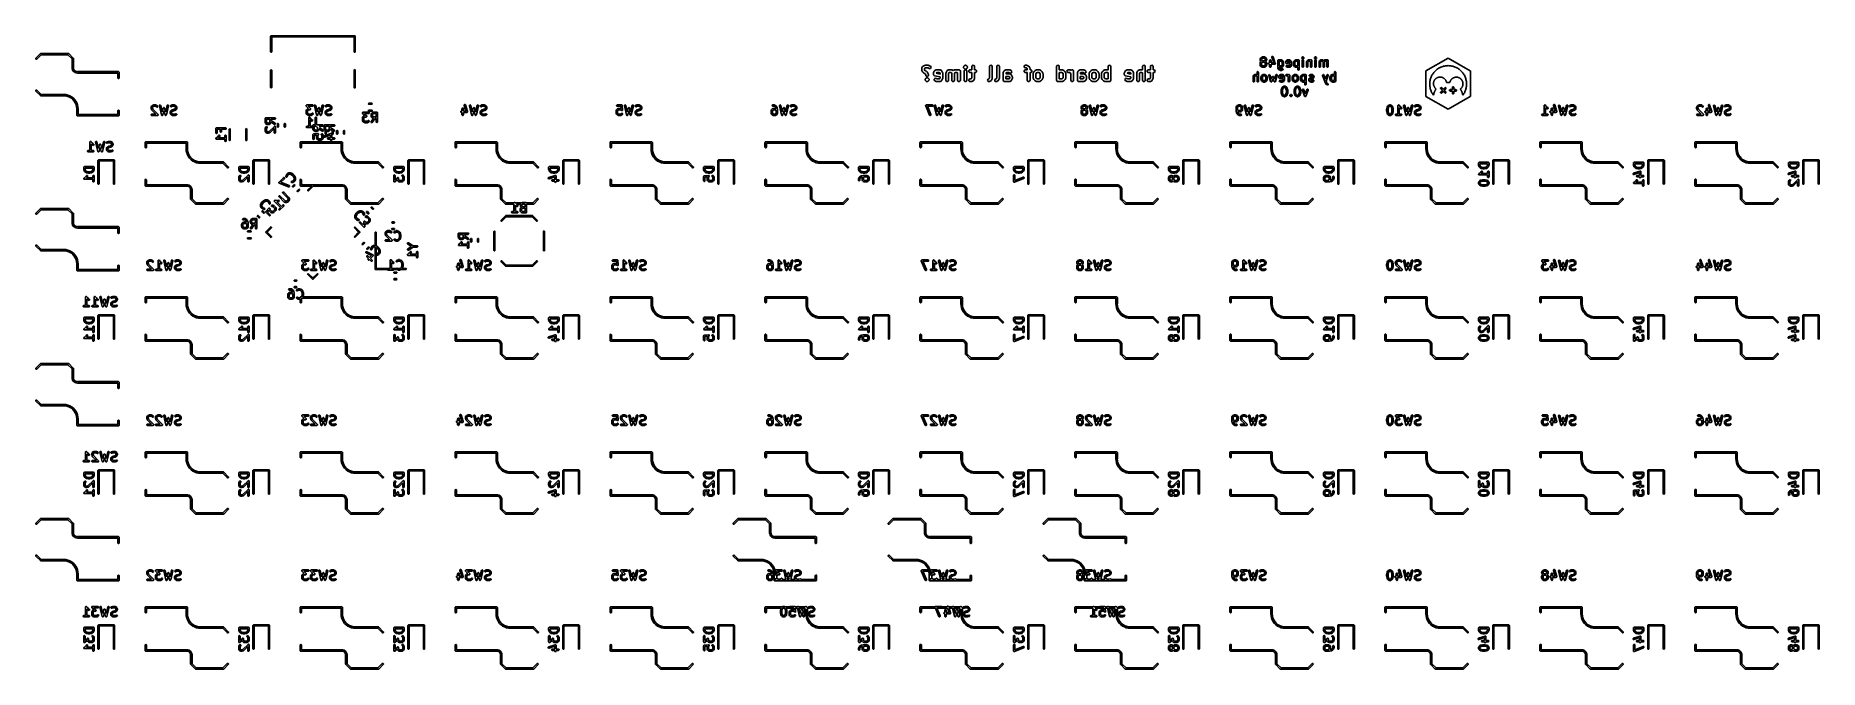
# Model space of a CAD drawing. Extents: x 3.18 to 10.88, y -3.25 to -0.52.
import ezdxf

# ---------------------------------------------------------------- set-up
doc = ezdxf.new("R2010")
doc.units = 0
doc.header["$MEASUREMENT"] = 0
doc.layers.add('BLACK', color=7, linetype='CONTINUOUS')

msp = doc.modelspace()

# ---------------------------------------------------------------- linework, layer by layer
at = {"layer": 'BLACK', "linetype": 'CONTINUOUS'}
for p, q in [((4.1956, -0.520275), (4.19629, -0.518605)), ((4.1956, -0.587401), (4.1956, -0.520275)), ((4.19629, -0.518605), (4.19796, -0.517913)), ((4.19796, -0.517913), (4.55859, -0.517913)), ((4.55623, -0.522637), (4.20033, -0.522637)), ((4.20033, -0.522637), (4.20033, -0.587401)), ((4.55623, -0.587401), (4.55623, -0.522637)), ((4.55859, -0.517913), (4.56026, -0.518605)), ((4.56026, -0.518605), (4.56096, -0.520275)), ((4.56096, -0.520275), (4.56096, -0.587401)), ((3.18111, -0.616868), (3.18197, -0.615038)), ((3.18197, -0.615038), (3.20165, -0.595353)), ((3.20496, -0.600393), (3.18614, -0.619213)), ((3.20165, -0.595353), (3.2018, -0.595247)), ((3.2018, -0.595247), (3.20184, -0.595179)), ((3.20184, -0.595179), (3.20196, -0.595134)), ((3.20196, -0.595134), (3.20249, -0.594764)), ((3.20249, -0.594764), (3.20313, -0.594708)), ((3.20313, -0.594708), (3.20374, -0.594488)), ((3.20374, -0.594488), (3.32185, -0.594488)), ((3.32063, -0.600393), (3.20496, -0.600393)), ((3.33858, -0.618349), (3.32063, -0.600393)), ((3.32185, -0.594488), (3.32203, -0.59452)), ((3.32203, -0.59452), (3.32211, -0.594499)), ((3.32211, -0.594499), (3.32222, -0.594554)), ((3.32222, -0.594554), (3.32286, -0.594666)), ((3.32286, -0.594666), (3.32335, -0.59508)), ((3.32335, -0.59508), (3.32394, -0.595353)), ((3.32394, -0.595353), (3.34362, -0.615038)), ((3.34362, -0.615038), (3.34373, -0.615188)), ((3.34373, -0.615188), (3.3438, -0.615228)), ((3.3438, -0.615228), (3.34384, -0.61535)), ((3.34384, -0.61535), (3.34421, -0.615878)), ((3.34421, -0.615878), (3.34427, -0.61652)), ((4.19629, -0.589072), (4.1956, -0.587401)), ((4.19796, -0.589763), (4.19629, -0.589072)), ((4.19963, -0.589072), (4.19796, -0.589763)), ((4.20033, -0.587401), (4.19963, -0.589072)), ((4.55692, -0.589072), (4.55623, -0.587401)), ((4.55859, -0.589763), (4.55692, -0.589072)), ((4.56026, -0.589072), (4.55859, -0.589763)), ((4.56096, -0.587401), (4.56026, -0.589072)), ((8.46919, -0.618411), (8.47106, -0.614662)), ((8.47106, -0.614662), (8.47159, -0.613952)), ((8.47159, -0.613952), (8.47161, -0.613894)), ((8.47161, -0.613894), (8.47349, -0.612019)), ((8.47349, -0.612019), (8.47421, -0.611513)), ((8.47421, -0.611513), (8.47426, -0.611466)), ((8.47426, -0.611466), (8.47801, -0.609591)), ((8.48002, -0.615185), (8.47733, -0.616534)), ((8.47801, -0.609591), (8.47899, -0.609299)), ((8.47899, -0.609299), (8.47916, -0.60934)), ((8.47916, -0.60934), (8.47933, -0.60928)), ((8.47933, -0.60928), (8.48683, -0.60928)), ((8.48613, -0.615185), (8.48002, -0.615185)), ((8.48883, -0.616534), (8.48613, -0.615185)), ((8.48683, -0.60928), (8.48784, -0.609458)), ((8.48784, -0.609458), (8.48797, -0.609571)), ((8.48797, -0.609571), (8.48815, -0.609591)), ((8.48815, -0.609591), (8.4919, -0.611466)), ((8.4919, -0.611466), (8.4926, -0.611992)), ((8.4926, -0.611992), (8.49266, -0.612019)), ((8.49266, -0.612019), (8.49454, -0.613894)), ((8.49454, -0.613894), (8.49504, -0.614617)), ((8.49504, -0.614617), (8.49509, -0.614662)), ((8.49509, -0.614662), (8.49697, -0.618411)), ((8.51949, -0.610277), (8.52024, -0.608399)), ((8.51965, -0.611291), (8.51949, -0.610277)), ((8.52772, -0.635526), (8.51965, -0.611291)), ((8.52024, -0.608399), (8.52201, -0.607437)), ((8.52201, -0.607437), (8.52399, -0.607842)), ((8.52399, -0.607842), (8.52525, -0.609424)), ((8.52525, -0.609424), (8.53462, -0.637545)), ((8.64886, -0.61385), (8.64898, -0.613609)), ((8.64906, -0.614591), (8.64886, -0.61385)), ((8.64895, -0.613343), (8.64939, -0.612715)), ((8.64898, -0.613609), (8.64895, -0.613343)), ((8.64913, -0.615355), (8.64906, -0.614591)), ((8.64935, -0.615674), (8.64913, -0.615355)), ((8.64939, -0.615801), (8.64935, -0.615674)), ((8.64939, -0.612715), (8.64972, -0.612019)), ((8.64949, -0.615876), (8.64939, -0.615801)), ((8.64972, -0.616195), (8.64949, -0.615876)), ((8.64972, -0.612019), (8.65159, -0.610145)), ((8.65159, -0.61807), (8.64972, -0.616195)), ((8.65159, -0.610145), (8.65191, -0.609921)), ((8.65191, -0.609921), (8.65199, -0.609814)), ((8.65199, -0.609814), (8.65211, -0.60978)), ((8.65211, -0.60978), (8.65212, -0.609775)), ((8.65212, -0.609775), (8.6522, -0.609675)), ((8.6522, -0.609675), (8.65228, -0.609661)), ((8.65228, -0.609661), (8.65243, -0.609556)), ((8.65243, -0.609556), (8.6532, -0.609489)), ((8.6532, -0.609489), (8.65394, -0.609291)), ((8.65394, -0.609291), (8.65406, -0.609348)), ((8.65406, -0.609348), (8.65419, -0.609325)), ((8.65419, -0.609325), (8.65431, -0.609392)), ((8.65431, -0.609392), (8.65444, -0.60938)), ((8.65444, -0.60938), (8.65507, -0.60982)), ((8.65507, -0.60982), (8.65577, -0.610145)), ((8.65577, -0.610145), (8.65764, -0.612019)), ((8.65764, -0.616195), (8.65577, -0.61807)), ((8.65764, -0.612019), (8.65787, -0.612338)), ((8.65797, -0.6155), (8.65764, -0.616195)), ((8.65787, -0.612338), (8.65797, -0.612414)), ((8.65797, -0.612414), (8.65801, -0.61254)), ((8.65841, -0.614872), (8.65797, -0.6155)), ((8.65801, -0.61254), (8.65823, -0.612859)), ((8.65823, -0.612859), (8.6583, -0.613624)), ((8.6583, -0.613624), (8.6585, -0.614365)), ((8.6585, -0.614365), (8.65838, -0.614606)), ((8.65838, -0.614606), (8.65841, -0.614872)), ((8.70323, -0.61385), (8.70334, -0.613609)), ((8.70343, -0.614591), (8.70323, -0.61385)), ((8.70332, -0.613343), (8.70376, -0.612715)), ((8.70334, -0.613609), (8.70332, -0.613343)), ((8.7035, -0.615355), (8.70343, -0.614591)), ((8.70372, -0.615674), (8.7035, -0.615355)), ((8.70375, -0.615801), (8.70372, -0.615674)), ((8.70386, -0.615876), (8.70375, -0.615801)), ((8.70376, -0.612715), (8.70409, -0.612019)), ((8.70409, -0.616195), (8.70386, -0.615876)), ((8.70409, -0.612019), (8.70596, -0.610145)), ((8.70596, -0.61807), (8.70409, -0.616195)), ((8.70596, -0.610145), (8.70628, -0.609921)), ((8.70628, -0.609921), (8.70635, -0.609814)), ((8.70635, -0.609814), (8.70648, -0.60978)), ((8.70648, -0.60978), (8.70649, -0.609775)), ((8.70649, -0.609775), (8.70657, -0.609675)), ((8.70657, -0.609675), (8.70665, -0.609661)), ((8.70665, -0.609661), (8.7068, -0.609556)), ((8.7068, -0.609556), (8.70756, -0.609489)), ((8.70756, -0.609489), (8.70831, -0.609291)), ((8.70831, -0.609291), (8.70843, -0.609348)), ((8.70843, -0.609348), (8.70856, -0.609325)), ((8.70856, -0.609325), (8.70868, -0.609392)), ((8.70868, -0.609392), (8.70881, -0.60938)), ((8.70881, -0.60938), (8.70944, -0.60982)), ((8.70944, -0.60982), (8.71014, -0.610145)), ((8.71014, -0.610145), (8.71201, -0.612019)), ((8.71201, -0.616195), (8.71014, -0.61807)), ((8.71201, -0.612019), (8.71223, -0.612338)), ((8.71233, -0.6155), (8.71201, -0.616195)), ((8.71223, -0.612338), (8.71234, -0.612414)), ((8.71277, -0.614872), (8.71233, -0.6155)), ((8.71234, -0.612414), (8.71238, -0.61254)), ((8.71238, -0.61254), (8.7126, -0.612859)), ((8.7126, -0.612859), (8.71267, -0.613624)), ((8.71267, -0.613624), (8.71286, -0.614365)), ((8.71286, -0.614365), (8.71275, -0.614606)), ((8.71275, -0.614606), (8.71277, -0.614872)), ((9.18524, -0.669838), (9.28095, -0.614584)), ((9.28095, -0.614584), (9.28096, -0.614582)), ((9.28096, -0.614582), (9.28097, -0.614575)), ((9.28097, -0.614575), (9.28099, -0.614578)), ((9.28099, -0.614578), (9.28101, -0.614575)), ((9.28101, -0.614575), (9.28102, -0.614582)), ((9.28102, -0.614582), (9.28104, -0.614584)), ((9.28104, -0.614584), (9.37674, -0.669838)), ((3.18163, -0.618819), (3.18111, -0.616868)), ((3.18329, -0.619978), (3.18163, -0.618819)), ((3.1853, -0.619802), (3.18329, -0.619978)), ((3.18614, -0.619213), (3.1853, -0.619802)), ((3.33858, -0.656496), (3.33858, -0.618349)), ((3.33858, -0.656505), (3.33858, -0.656496)), ((3.33858, -0.656496), (3.33858, -0.656496)), ((3.33915, -0.661533), (3.33858, -0.656505)), ((3.34082, -0.666317), (3.33915, -0.661533)), ((3.34352, -0.670609), (3.34082, -0.666317)), ((3.34711, -0.674194), (3.34352, -0.670609)), ((3.34427, -0.61652), (3.34449, -0.617126)), ((3.34449, -0.656496), (3.34441, -0.656958)), ((3.34441, -0.656958), (3.34492, -0.660863)), ((3.34449, -0.617126), (3.34449, -0.656496)), ((3.34492, -0.660863), (3.3466, -0.664934)), ((3.3466, -0.664934), (3.34929, -0.668429)), ((3.3514, -0.676891), (3.34711, -0.674194)), ((3.34929, -0.668429), (3.35278, -0.671111)), ((3.35618, -0.678566), (3.3514, -0.676891)), ((3.35278, -0.671111), (3.35685, -0.672797)), ((3.36122, -0.679133), (3.35618, -0.678566)), ((3.35685, -0.672797), (3.3609, -0.673331)), ((3.3609, -0.673331), (3.36122, -0.673229)), ((3.36122, -0.673229), (3.36122, -0.673228)), ((3.36122, -0.673228), (3.53838, -0.673228)), ((3.53543, -0.679133), (3.36122, -0.679133)), ((3.36122, -0.679133), (3.36122, -0.679133)), ((3.36122, -0.679133), (3.36122, -0.679133)), ((3.53543, -0.699803), (3.53543, -0.679133)), ((3.53838, -0.673228), (3.53877, -0.673296)), ((3.53877, -0.673296), (3.5389, -0.673273)), ((3.5389, -0.673273), (3.53901, -0.673338)), ((3.53901, -0.673338), (3.53939, -0.673406)), ((3.53939, -0.673406), (3.53998, -0.673899)), ((3.53998, -0.673899), (3.54065, -0.674283)), ((3.54065, -0.674283), (3.54074, -0.674533)), ((3.54074, -0.674533), (3.54094, -0.674704)), ((3.54094, -0.674704), (3.54107, -0.67546)), ((3.54107, -0.67546), (3.54134, -0.676181)), ((3.54134, -0.676181), (3.54134, -0.699803)), ((4.1956, -0.666535), (4.19629, -0.664865)), ((4.1956, -0.742126), (4.1956, -0.666535)), ((4.19629, -0.664865), (4.19796, -0.664173)), ((4.19796, -0.664173), (4.19963, -0.664865)), ((4.19963, -0.664865), (4.20033, -0.666535)), ((4.20033, -0.666535), (4.20033, -0.742126)), ((4.55623, -0.666535), (4.55692, -0.664865)), ((4.55623, -0.742126), (4.55623, -0.666535)), ((4.55692, -0.664865), (4.55859, -0.664173)), ((4.55859, -0.664173), (4.56026, -0.664865)), ((4.56026, -0.664865), (4.56096, -0.666535)), ((4.56096, -0.666535), (4.56096, -0.742126)), ((7.00782, -0.659955), (7.00817, -0.658644)), ((7.00782, -0.665579), (7.00782, -0.659955)), ((7.00817, -0.66689), (7.00782, -0.665579)), ((7.00817, -0.658644), (7.00844, -0.657314)), ((7.00844, -0.66822), (7.00817, -0.66689)), ((7.00844, -0.657314), (7.01125, -0.65169)), ((7.01125, -0.673845), (7.00844, -0.66822)), ((7.01125, -0.65169), (7.01149, -0.651419)), ((7.01188, -0.674556), (7.01125, -0.673845)), ((7.01149, -0.651419), (7.01161, -0.651077)), ((7.01161, -0.651077), (7.01249, -0.65029)), ((7.01236, -0.675379), (7.01188, -0.674556)), ((7.01517, -0.678192), (7.01236, -0.675379)), ((7.01249, -0.65029), (7.01328, -0.649402)), ((7.01328, -0.649402), (7.01362, -0.649288)), ((7.01362, -0.649288), (7.01389, -0.649049)), ((7.01389, -0.649049), (7.01952, -0.646236)), ((7.016, -0.678667), (7.01517, -0.678192)), ((7.01671, -0.679298), (7.016, -0.678667)), ((7.02147, -0.681681), (7.01671, -0.679298)), ((7.01952, -0.646236), (7.02085, -0.645964)), ((7.02094, -0.658732), (7.01963, -0.661349)), ((7.01963, -0.661349), (7.01963, -0.664185)), ((7.01963, -0.664185), (7.02139, -0.667705)), ((7.02085, -0.645964), (7.02216, -0.645613)), ((7.02355, -0.657424), (7.02094, -0.658732)), ((7.02139, -0.667705), (7.02285, -0.669162)), ((7.02293, -0.683138), (7.02147, -0.681681)), ((7.02216, -0.645613), (7.03622, -0.645613)), ((7.02285, -0.669162), (7.02761, -0.671546)), ((7.02469, -0.686658), (7.02293, -0.683138)), ((7.03483, -0.657424), (7.02355, -0.657424)), ((7.02469, -0.688076), (7.02469, -0.686658)), ((7.02548, -0.691029), (7.02469, -0.688076)), ((7.02764, -0.693191), (7.02548, -0.691029)), ((7.02761, -0.671546), (7.02832, -0.672177)), ((7.0306, -0.693982), (7.02764, -0.693191)), ((7.02832, -0.672177), (7.02915, -0.672652)), ((7.02915, -0.672652), (7.03196, -0.675464)), ((7.03355, -0.693191), (7.0306, -0.693982)), ((7.03196, -0.675464), (7.03244, -0.676288)), ((7.03244, -0.676288), (7.03307, -0.676999)), ((7.03307, -0.676999), (7.03588, -0.682623)), ((7.03571, -0.691029), (7.03355, -0.693191)), ((7.0392, -0.659613), (7.03483, -0.657424)), ((7.0365, -0.688076), (7.03571, -0.691029)), ((7.03588, -0.682623), (7.03615, -0.683953)), ((7.03615, -0.683953), (7.0365, -0.685264)), ((7.03622, -0.645613), (7.03753, -0.645964)), ((7.0365, -0.685264), (7.0365, -0.688076)), ((7.03753, -0.645964), (7.03886, -0.646236)), ((7.03886, -0.646236), (7.04449, -0.649049)), ((7.0422, -0.660226), (7.0392, -0.659613)), ((7.0451, -0.659259), (7.0422, -0.660226)), ((7.04449, -0.649049), (7.04677, -0.651077)), ((7.04713, -0.656972), (7.0451, -0.659259)), ((7.04677, -0.651077), (7.04774, -0.653977)), ((7.04774, -0.653977), (7.04713, -0.656972)), ((7.05844, -0.67964), (7.05879, -0.678329)), ((7.05844, -0.685264), (7.05844, -0.67964)), ((7.05869, -0.686195), (7.05844, -0.685264)), ((7.05875, -0.687157), (7.05869, -0.686195)), ((7.05907, -0.687647), (7.05875, -0.687157)), ((7.05879, -0.678329), (7.05906, -0.676999)), ((7.05906, -0.676999), (7.06187, -0.671375)), ((7.05923, -0.688217), (7.05907, -0.687647)), ((7.05991, -0.688898), (7.05923, -0.688217)), ((7.06044, -0.6897), (7.05991, -0.688898)), ((7.06097, -0.689962), (7.06044, -0.6897)), ((7.06139, -0.690379), (7.06097, -0.689962)), ((7.06232, -0.690628), (7.06139, -0.690379)), ((7.06187, -0.671375), (7.06211, -0.671105)), ((7.06211, -0.671105), (7.06223, -0.670762)), ((7.06223, -0.670762), (7.06311, -0.669975)), ((7.06318, -0.691055), (7.06232, -0.690628)), ((7.06311, -0.669975), (7.0639, -0.669088)), ((7.08656, -0.69573), (7.06318, -0.691055)), ((7.0639, -0.669088), (7.06424, -0.668973)), ((7.06424, -0.668973), (7.06451, -0.668734)), ((7.06451, -0.668734), (7.07014, -0.665922)), ((7.07014, -0.665922), (7.07147, -0.665649)), ((7.07156, -0.678417), (7.07053, -0.680479)), ((7.07053, -0.680479), (7.08656, -0.683685)), ((7.07147, -0.665649), (7.07278, -0.665298)), ((7.07417, -0.677109), (7.07156, -0.678417)), ((7.07278, -0.665298), (7.08403, -0.665298)), ((7.08263, -0.677109), (7.07417, -0.677109)), ((7.08525, -0.678417), (7.08263, -0.677109)), ((7.08403, -0.665298), (7.08534, -0.665649)), ((7.08656, -0.681034), (7.08525, -0.678417)), ((7.08534, -0.665649), (7.08667, -0.665922)), ((7.08656, -0.683685), (7.08656, -0.681034)), ((7.08667, -0.665922), (7.09229, -0.668734)), ((7.09229, -0.668734), (7.09256, -0.668973)), ((7.09256, -0.668973), (7.09291, -0.669088)), ((7.09291, -0.669088), (7.09369, -0.669975)), ((7.09369, -0.669975), (7.09458, -0.670762)), ((7.09458, -0.670762), (7.09469, -0.671105)), ((7.09469, -0.671105), (7.09493, -0.671375)), ((7.09493, -0.671375), (7.09775, -0.676999)), ((7.09775, -0.676999), (7.09802, -0.678329)), ((7.09802, -0.678329), (7.09837, -0.67964)), ((7.09837, -0.67964), (7.09837, -0.702137)), ((7.11187, -0.67964), (7.11222, -0.678329)), ((7.11187, -0.710574), (7.11187, -0.67964)), ((7.11222, -0.678329), (7.11249, -0.676999)), ((7.11249, -0.676999), (7.1153, -0.671375)), ((7.1153, -0.671375), (7.11554, -0.671105)), ((7.11554, -0.671105), (7.11566, -0.670762)), ((7.11566, -0.670762), (7.11654, -0.669975)), ((7.11654, -0.669975), (7.11733, -0.669088)), ((7.11733, -0.669088), (7.11767, -0.668973)), ((7.11767, -0.668973), (7.11794, -0.668734)), ((7.11794, -0.668734), (7.12357, -0.665922)), ((7.12357, -0.665922), (7.1249, -0.665649)), ((7.12499, -0.678417), (7.12368, -0.681034)), ((7.12368, -0.681034), (7.12368, -0.710574)), ((7.1249, -0.665649), (7.12621, -0.665298)), ((7.1276, -0.677109), (7.12499, -0.678417)), ((7.12621, -0.665298), (7.13465, -0.665298)), ((7.13325, -0.677109), (7.1276, -0.677109)), ((7.13587, -0.678417), (7.13325, -0.677109)), ((7.13465, -0.665298), (7.13596, -0.665649)), ((7.13718, -0.681034), (7.13587, -0.678417)), ((7.13596, -0.665649), (7.13729, -0.665922)), ((7.13718, -0.710574), (7.13718, -0.681034)), ((7.13729, -0.665922), (7.14291, -0.668734)), ((7.14291, -0.668734), (7.14308, -0.668885)), ((7.14308, -0.668885), (7.14325, -0.668734)), ((7.14325, -0.668734), (7.14888, -0.665922)), ((7.14888, -0.665922), (7.15021, -0.665649)), ((7.1503, -0.678417), (7.14899, -0.681034)), ((7.14899, -0.681034), (7.14899, -0.710574)), ((7.15021, -0.665649), (7.15152, -0.665298)), ((7.15291, -0.677109), (7.1503, -0.678417)), ((7.15152, -0.665298), (7.15996, -0.665298)), ((7.15856, -0.677109), (7.15291, -0.677109)), ((7.16208, -0.678869), (7.15856, -0.677109)), ((7.15996, -0.665298), (7.16127, -0.665649)), ((7.16127, -0.665649), (7.1626, -0.665922)), ((7.16249, -0.679274), (7.16208, -0.678869)), ((7.16249, -0.710574), (7.16249, -0.679274)), ((7.1626, -0.665922), (7.1646, -0.666925)), ((7.1646, -0.666925), (7.16544, -0.666089)), ((7.16544, -0.666089), (7.16839, -0.665298)), ((7.16839, -0.665298), (7.17134, -0.666089)), ((7.17134, -0.666089), (7.17351, -0.668251)), ((7.17351, -0.668251), (7.1743, -0.671204)), ((7.1743, -0.671204), (7.1743, -0.710574)), ((7.188, -0.652802), (7.18899, -0.65109)), ((7.188, -0.655859), (7.188, -0.652802)), ((7.18864, -0.656972), (7.188, -0.655859)), ((7.18952, -0.658507), (7.18864, -0.656972)), ((7.18899, -0.65109), (7.18952, -0.650155)), ((7.18952, -0.650155), (7.19234, -0.647343)), ((7.19234, -0.661319), (7.18952, -0.658507)), ((7.19061, -0.671204), (7.1914, -0.668251)), ((7.19061, -0.710574), (7.19061, -0.671204)), ((7.1914, -0.668251), (7.19356, -0.666089)), ((7.19234, -0.647343), (7.19301, -0.646954)), ((7.19234, -0.647343), (7.19234, -0.647343)), ((7.19234, -0.647343), (7.19234, -0.647343)), ((7.19301, -0.661707), (7.19234, -0.661319)), ((7.19301, -0.646954), (7.19356, -0.646404)), ((7.19356, -0.662257), (7.19301, -0.661707)), ((7.19356, -0.646404), (7.19431, -0.646203)), ((7.19431, -0.662458), (7.19356, -0.662257)), ((7.19356, -0.666089), (7.19651, -0.665298)), ((7.19431, -0.646203), (7.19498, -0.645814)), ((7.19498, -0.662847), (7.19431, -0.662458)), ((7.19498, -0.645814), (7.19576, -0.645814)), ((7.19576, -0.662847), (7.19498, -0.662847)), ((7.19576, -0.645814), (7.19651, -0.645613)), ((7.19651, -0.663048), (7.19576, -0.662847)), ((7.19651, -0.645613), (7.19726, -0.645814)), ((7.19726, -0.662847), (7.19651, -0.663048)), ((7.19651, -0.665298), (7.19947, -0.666089)), ((7.19726, -0.645814), (7.19804, -0.645814)), ((7.19804, -0.662847), (7.19726, -0.662847)), ((7.19804, -0.645814), (7.19871, -0.646203)), ((7.19871, -0.662458), (7.19804, -0.662847)), ((7.19871, -0.646203), (7.19947, -0.646404)), ((7.19947, -0.662257), (7.19871, -0.662458)), ((7.19947, -0.646404), (7.20002, -0.646954)), ((7.20002, -0.661707), (7.19947, -0.662257)), ((7.19947, -0.666089), (7.20163, -0.668251)), ((7.20002, -0.646954), (7.20069, -0.647343)), ((7.20069, -0.661319), (7.20002, -0.661707)), ((7.20069, -0.647343), (7.20069, -0.647343)), ((7.20069, -0.647343), (7.20069, -0.647343)), ((7.20069, -0.647343), (7.2035, -0.650155)), ((7.2035, -0.658507), (7.20069, -0.661319)), ((7.20163, -0.668251), (7.20242, -0.671204)), ((7.20242, -0.671204), (7.20242, -0.710574)), ((7.2035, -0.650155), (7.2035, -0.650155)), ((7.2035, -0.650155), (7.2035, -0.650155)), ((7.2035, -0.650155), (7.20404, -0.65109)), ((7.20439, -0.656972), (7.2035, -0.658506)), ((7.2035, -0.658506), (7.2035, -0.658507)), ((7.20404, -0.65109), (7.20503, -0.652802)), ((7.20503, -0.655859), (7.20439, -0.656972)), ((7.20503, -0.652802), (7.20503, -0.655859)), ((7.21029, -0.671204), (7.21108, -0.668251)), ((7.21108, -0.674156), (7.21029, -0.671204)), ((7.21108, -0.668251), (7.21325, -0.666089)), ((7.21325, -0.676318), (7.21108, -0.674156)), ((7.21325, -0.666089), (7.2162, -0.665298)), ((7.2162, -0.677109), (7.21325, -0.676318)), ((7.2162, -0.665298), (7.22435, -0.665298)), ((7.22435, -0.677109), (7.2162, -0.677109)), ((7.22435, -0.651519), (7.22514, -0.648566)), ((7.22435, -0.665298), (7.22435, -0.651519)), ((7.22435, -0.700743), (7.22435, -0.677109)), ((7.22514, -0.648566), (7.22731, -0.646404)), ((7.22731, -0.646404), (7.23026, -0.645613)), ((7.23026, -0.645613), (7.23321, -0.646404)), ((7.23321, -0.646404), (7.23537, -0.648566)), ((7.23537, -0.648566), (7.23616, -0.651519)), ((7.23616, -0.651519), (7.23616, -0.665298)), ((7.23616, -0.665298), (7.2387, -0.665298)), ((7.2387, -0.677109), (7.23616, -0.677109)), ((7.23616, -0.677109), (7.23616, -0.702137)), ((7.2387, -0.665298), (7.24165, -0.666089)), ((7.24165, -0.676318), (7.2387, -0.677109)), ((7.24165, -0.666089), (7.24381, -0.668251)), ((7.24381, -0.674156), (7.24165, -0.676318)), ((7.24381, -0.668251), (7.2446, -0.671204)), ((7.2446, -0.671204), (7.24381, -0.674156)), ((7.30028, -0.651519), (7.30107, -0.648566)), ((7.30028, -0.700743), (7.30028, -0.651519)), ((7.30107, -0.648566), (7.30323, -0.646404)), ((7.30323, -0.646404), (7.30619, -0.645613)), ((7.30619, -0.645613), (7.30914, -0.646404)), ((7.30914, -0.646404), (7.3113, -0.648566)), ((7.3113, -0.648566), (7.31209, -0.651519)), ((7.31209, -0.651519), (7.31209, -0.702137)), ((7.33121, -0.651519), (7.33201, -0.648566)), ((7.33121, -0.700743), (7.33121, -0.651519)), ((7.33201, -0.648566), (7.33417, -0.646404)), ((7.33417, -0.646404), (7.33712, -0.645613)), ((7.33712, -0.645613), (7.34007, -0.646404)), ((7.34007, -0.646404), (7.34223, -0.648566)), ((7.34223, -0.648566), (7.34303, -0.651519)), ((7.34303, -0.651519), (7.34303, -0.702137)), ((7.35934, -0.67964), (7.35969, -0.678329)), ((7.35934, -0.710574), (7.35934, -0.67964)), ((7.35969, -0.678329), (7.35996, -0.676999)), ((7.35996, -0.676999), (7.36277, -0.671375)), ((7.36277, -0.671375), (7.36301, -0.671105)), ((7.36301, -0.671105), (7.36313, -0.670762)), ((7.36313, -0.670762), (7.36401, -0.669975)), ((7.36401, -0.669975), (7.3648, -0.669088)), ((7.3648, -0.669088), (7.36514, -0.668973)), ((7.36514, -0.668973), (7.36541, -0.668734)), ((7.36541, -0.668734), (7.37104, -0.665922)), ((7.37104, -0.665922), (7.37237, -0.665649)), ((7.37246, -0.678417), (7.37115, -0.681034)), ((7.37115, -0.681034), (7.37115, -0.681615)), ((7.37115, -0.681615), (7.37226, -0.682171)), ((7.37226, -0.682171), (7.38493, -0.682171)), ((7.37237, -0.665649), (7.37368, -0.665298)), ((7.37507, -0.677109), (7.37246, -0.678417)), ((7.37368, -0.665298), (7.38493, -0.665298)), ((7.38353, -0.677109), (7.37507, -0.677109)), ((7.38791, -0.679298), (7.38353, -0.677109)), ((7.38493, -0.665298), (7.38624, -0.665649)), ((7.38493, -0.682171), (7.38624, -0.682522)), ((7.38624, -0.665649), (7.38757, -0.665922)), ((7.38624, -0.682522), (7.38757, -0.682794)), ((7.38757, -0.665922), (7.39319, -0.668734)), ((7.38757, -0.682794), (7.39319, -0.685607)), ((7.39091, -0.679911), (7.38791, -0.679298)), ((7.39381, -0.678944), (7.39091, -0.679911)), ((7.39319, -0.668734), (7.39548, -0.670762)), ((7.39319, -0.685607), (7.39346, -0.685846)), ((7.39346, -0.685846), (7.39381, -0.68596)), ((7.39583, -0.676657), (7.39381, -0.678944)), ((7.39381, -0.68596), (7.39459, -0.686848)), ((7.39459, -0.686848), (7.39548, -0.687635)), ((7.39548, -0.670762), (7.39645, -0.673662)), ((7.39548, -0.687635), (7.39559, -0.687977)), ((7.39559, -0.687977), (7.39583, -0.688248)), ((7.39645, -0.673662), (7.39583, -0.676657)), ((7.39583, -0.688248), (7.39865, -0.693872)), ((7.44933, -0.651519), (7.45012, -0.648566)), ((7.45012, -0.654471), (7.44933, -0.651519)), ((7.44933, -0.671204), (7.45012, -0.668251)), ((7.45012, -0.674156), (7.44933, -0.671204)), ((7.45012, -0.648566), (7.45228, -0.646404)), ((7.45228, -0.656633), (7.45012, -0.654471)), ((7.45012, -0.668251), (7.45228, -0.666089)), ((7.45228, -0.676318), (7.45012, -0.674156)), ((7.45228, -0.646404), (7.45523, -0.645613)), ((7.45523, -0.657424), (7.45228, -0.656633)), ((7.45228, -0.666089), (7.45523, -0.665298)), ((7.45523, -0.677109), (7.45228, -0.676318)), ((7.45523, -0.645613), (7.46085, -0.645613)), ((7.45946, -0.657424), (7.45523, -0.657424)), ((7.45523, -0.665298), (7.46339, -0.665298)), ((7.46339, -0.677109), (7.45523, -0.677109)), ((7.46208, -0.658732), (7.45946, -0.657424)), ((7.46085, -0.645613), (7.46217, -0.645964)), ((7.46339, -0.661349), (7.46208, -0.658732)), ((7.46217, -0.645964), (7.4635, -0.646236)), ((7.46339, -0.665298), (7.46339, -0.661349)), ((7.46339, -0.710574), (7.46339, -0.677109)), ((7.4635, -0.646236), (7.46912, -0.649049)), ((7.46912, -0.649049), (7.46939, -0.649288)), ((7.46939, -0.649288), (7.46973, -0.649402)), ((7.46973, -0.649402), (7.47052, -0.65029)), ((7.47052, -0.65029), (7.47141, -0.651077)), ((7.47141, -0.651077), (7.47152, -0.651419)), ((7.47152, -0.651419), (7.47176, -0.65169)), ((7.47176, -0.65169), (7.47457, -0.657314)), ((7.47457, -0.657314), (7.47485, -0.658644)), ((7.47485, -0.658644), (7.4752, -0.659955)), ((7.4752, -0.659955), (7.4752, -0.665298)), ((7.4752, -0.665298), (7.47773, -0.665298)), ((7.47773, -0.677109), (7.4752, -0.677109)), ((7.4752, -0.677109), (7.4752, -0.710574)), ((7.47773, -0.665298), (7.48068, -0.666089)), ((7.48068, -0.676318), (7.47773, -0.677109)), ((7.48068, -0.666089), (7.48284, -0.668251)), ((7.48284, -0.674156), (7.48068, -0.676318)), ((7.48284, -0.668251), (7.48363, -0.671204)), ((7.48363, -0.671204), (7.48284, -0.674156)), ((7.4887, -0.682452), (7.48905, -0.681141)), ((7.4887, -0.699325), (7.4887, -0.682452)), ((7.48905, -0.681141), (7.48932, -0.679811)), ((7.48932, -0.679811), (7.49213, -0.674187)), ((7.49213, -0.674187), (7.49276, -0.673475)), ((7.49276, -0.673475), (7.49324, -0.672652)), ((7.49324, -0.672652), (7.49605, -0.66984)), ((7.49605, -0.66984), (7.49687, -0.669364)), ((7.49687, -0.669364), (7.49758, -0.668734)), ((7.49758, -0.668734), (7.50321, -0.665922)), ((7.50227, -0.680326), (7.50051, -0.683846)), ((7.50051, -0.683846), (7.50051, -0.697931)), ((7.50372, -0.678869), (7.50227, -0.680326)), ((7.50321, -0.665922), (7.50454, -0.665649)), ((7.50724, -0.677109), (7.50372, -0.678869)), ((7.50454, -0.665649), (7.50585, -0.665298)), ((7.50585, -0.665298), (7.51429, -0.665298)), ((7.51289, -0.677109), (7.50724, -0.677109)), ((7.51641, -0.678869), (7.51289, -0.677109)), ((7.51429, -0.665298), (7.5156, -0.665649)), ((7.5156, -0.665649), (7.51693, -0.665922)), ((7.51787, -0.680326), (7.51641, -0.678869)), ((7.51693, -0.665922), (7.52255, -0.668734)), ((7.51963, -0.683846), (7.51787, -0.680326)), ((7.51963, -0.697931), (7.51963, -0.683846)), ((7.52255, -0.668734), (7.52326, -0.669364)), ((7.52326, -0.669364), (7.52409, -0.66984)), ((7.52409, -0.66984), (7.5269, -0.672652)), ((7.5269, -0.672652), (7.52737, -0.673475)), ((7.52737, -0.673475), (7.528, -0.674187)), ((7.528, -0.674187), (7.53082, -0.679811)), ((7.53082, -0.679811), (7.53109, -0.681141)), ((7.53109, -0.681141), (7.53144, -0.682452)), ((7.53144, -0.682452), (7.53144, -0.699325)), ((7.58993, -0.651519), (7.59072, -0.648566)), ((7.58993, -0.710574), (7.58993, -0.651519)), ((7.59072, -0.648566), (7.59289, -0.646404)), ((7.59289, -0.646404), (7.59584, -0.645613)), ((7.59584, -0.645613), (7.59879, -0.646404)), ((7.59879, -0.646404), (7.60095, -0.648566)), ((7.60095, -0.648566), (7.60174, -0.651519)), ((7.60174, -0.651519), (7.60174, -0.665298)), ((7.60174, -0.665298), (7.61271, -0.665298)), ((7.60286, -0.677109), (7.60174, -0.677666)), ((7.60174, -0.677666), (7.60174, -0.704112)), ((7.61132, -0.677109), (7.60286, -0.677109)), ((7.61484, -0.678869), (7.61132, -0.677109)), ((7.61271, -0.665298), (7.61402, -0.665649)), ((7.61402, -0.665649), (7.61535, -0.665922)), ((7.61629, -0.680326), (7.61484, -0.678869)), ((7.61535, -0.665922), (7.62098, -0.668734)), ((7.61805, -0.683846), (7.61629, -0.680326)), ((7.61805, -0.697931), (7.61805, -0.683846)), ((7.62098, -0.668734), (7.62169, -0.669364)), ((7.62169, -0.669364), (7.62251, -0.66984)), ((7.62251, -0.66984), (7.62532, -0.672652)), ((7.62532, -0.672652), (7.6258, -0.673475)), ((7.6258, -0.673475), (7.62643, -0.674187)), ((7.62643, -0.674187), (7.62924, -0.679811)), ((7.62924, -0.679811), (7.62951, -0.681141)), ((7.62951, -0.681141), (7.62986, -0.682452)), ((7.62986, -0.682452), (7.62986, -0.699325)), ((7.63493, -0.671204), (7.63572, -0.668251)), ((7.63572, -0.674156), (7.63493, -0.671204)), ((7.63572, -0.668251), (7.63788, -0.666089)), ((7.63788, -0.676318), (7.63572, -0.674156)), ((7.63788, -0.666089), (7.64083, -0.665298)), ((7.64083, -0.677109), (7.63788, -0.676318)), ((7.64083, -0.665298), (7.64646, -0.665298)), ((7.64506, -0.677109), (7.64083, -0.677109)), ((7.64858, -0.678869), (7.64506, -0.677109)), ((7.64646, -0.665298), (7.64777, -0.665649)), ((7.64777, -0.665649), (7.6491, -0.665922)), ((7.65004, -0.680326), (7.64858, -0.678869)), ((7.6491, -0.665922), (7.65298, -0.667862)), ((7.6518, -0.683846), (7.65004, -0.680326)), ((7.6518, -0.710574), (7.6518, -0.683846)), ((7.65298, -0.667862), (7.65475, -0.666089)), ((7.65475, -0.666089), (7.65771, -0.665298)), ((7.65771, -0.665298), (7.66066, -0.666089)), ((7.66066, -0.666089), (7.66282, -0.668251)), ((7.66282, -0.668251), (7.66361, -0.671204)), ((7.66361, -0.671204), (7.66361, -0.710574)), ((7.67992, -0.67964), (7.68027, -0.678329)), ((7.67992, -0.710574), (7.67992, -0.67964)), ((7.68027, -0.678329), (7.68054, -0.676999)), ((7.68054, -0.676999), (7.68336, -0.671375)), ((7.68336, -0.671375), (7.6836, -0.671104)), ((7.6836, -0.671104), (7.68371, -0.670762)), ((7.68371, -0.670762), (7.6846, -0.669975)), ((7.6846, -0.669975), (7.68539, -0.669088)), ((7.68539, -0.669088), (7.68573, -0.668973)), ((7.68573, -0.668973), (7.686, -0.668734)), ((7.686, -0.668734), (7.69162, -0.665922)), ((7.69162, -0.665922), (7.69295, -0.665649)), ((7.69304, -0.678417), (7.69173, -0.681034)), ((7.69173, -0.681034), (7.69173, -0.681615)), ((7.69173, -0.681615), (7.69285, -0.682171)), ((7.69285, -0.682171), (7.70551, -0.682171)), ((7.69295, -0.665649), (7.69426, -0.665298)), ((7.69566, -0.677109), (7.69304, -0.678417)), ((7.69426, -0.665298), (7.70551, -0.665298)), ((7.70412, -0.677109), (7.69566, -0.677109)), ((7.7085, -0.679298), (7.70412, -0.677109)), ((7.70551, -0.665298), (7.70682, -0.665649)), ((7.70551, -0.682171), (7.70682, -0.682522)), ((7.70682, -0.665649), (7.70815, -0.665922)), ((7.70682, -0.682522), (7.70815, -0.682794)), ((7.70815, -0.665922), (7.71378, -0.668734)), ((7.70815, -0.682794), (7.71378, -0.685607)), ((7.71149, -0.679911), (7.7085, -0.679298)), ((7.71439, -0.678944), (7.71149, -0.679911)), ((7.71378, -0.668734), (7.71606, -0.670762)), ((7.71378, -0.685607), (7.71405, -0.685846)), ((7.71405, -0.685846), (7.71439, -0.68596)), ((7.71642, -0.676657), (7.71439, -0.678944)), ((7.71439, -0.68596), (7.71518, -0.686848)), ((7.71518, -0.686848), (7.71606, -0.687635)), ((7.71606, -0.670762), (7.71703, -0.673662)), ((7.71606, -0.687635), (7.71618, -0.687977)), ((7.71618, -0.687977), (7.71642, -0.688248)), ((7.71703, -0.673662), (7.71642, -0.676657)), ((7.71642, -0.688248), (7.71923, -0.693872)), ((7.73054, -0.682452), (7.73089, -0.681141)), ((7.73054, -0.699325), (7.73054, -0.682452)), ((7.73089, -0.681141), (7.73116, -0.679811)), ((7.73116, -0.679811), (7.73398, -0.674187)), ((7.73398, -0.674187), (7.73461, -0.673475)), ((7.73461, -0.673475), (7.73508, -0.672652)), ((7.73508, -0.672652), (7.73789, -0.66984)), ((7.73789, -0.66984), (7.73872, -0.669364)), ((7.73872, -0.669364), (7.73943, -0.668734)), ((7.73943, -0.668734), (7.74505, -0.665922)), ((7.74411, -0.680326), (7.74235, -0.683846)), ((7.74235, -0.683846), (7.74235, -0.697931)), ((7.74557, -0.678869), (7.74411, -0.680326)), ((7.74505, -0.665922), (7.74638, -0.665649)), ((7.74909, -0.677109), (7.74557, -0.678869)), ((7.74638, -0.665649), (7.74769, -0.665298)), ((7.74769, -0.665298), (7.75613, -0.665298)), ((7.75474, -0.677109), (7.74909, -0.677109)), ((7.75826, -0.678869), (7.75474, -0.677109)), ((7.75613, -0.665298), (7.75744, -0.665649)), ((7.75744, -0.665649), (7.75877, -0.665922)), ((7.75971, -0.680326), (7.75826, -0.678869)), ((7.75877, -0.665922), (7.7644, -0.668734)), ((7.76147, -0.683846), (7.75971, -0.680326)), ((7.76147, -0.697931), (7.76147, -0.683846)), ((7.7644, -0.668734), (7.76511, -0.669364)), ((7.76511, -0.669364), (7.76593, -0.66984)), ((7.76593, -0.66984), (7.76874, -0.672652)), ((7.76874, -0.672652), (7.76922, -0.673475)), ((7.76922, -0.673475), (7.76985, -0.674187)), ((7.76985, -0.674187), (7.77266, -0.679811)), ((7.77266, -0.679811), (7.77293, -0.681141)), ((7.77293, -0.681141), (7.77328, -0.682452)), ((7.77328, -0.682452), (7.77328, -0.699325)), ((7.78397, -0.682452), (7.78432, -0.681141)), ((7.78397, -0.699325), (7.78397, -0.682452)), ((7.78432, -0.681141), (7.78459, -0.679811)), ((7.78459, -0.679811), (7.78741, -0.674187)), ((7.78741, -0.674187), (7.78804, -0.673475)), ((7.78804, -0.673475), (7.78851, -0.672652)), ((7.78851, -0.672652), (7.79132, -0.66984)), ((7.79132, -0.66984), (7.79215, -0.669364)), ((7.79215, -0.669364), (7.79286, -0.668734)), ((7.79286, -0.668734), (7.79848, -0.665922)), ((7.79754, -0.680326), (7.79578, -0.683846)), ((7.79578, -0.683846), (7.79578, -0.697931)), ((7.799, -0.678869), (7.79754, -0.680326)), ((7.79848, -0.665922), (7.79981, -0.665649)), ((7.80252, -0.677109), (7.799, -0.678869)), ((7.79981, -0.665649), (7.80112, -0.665298)), ((7.80112, -0.665298), (7.81209, -0.665298)), ((7.81098, -0.677109), (7.80252, -0.677109)), ((7.81209, -0.677666), (7.81098, -0.677109)), ((7.81209, -0.651519), (7.81288, -0.648566)), ((7.81209, -0.665298), (7.81209, -0.651519)), ((7.81209, -0.704112), (7.81209, -0.677666)), ((7.81288, -0.648566), (7.81504, -0.646404)), ((7.81504, -0.646404), (7.818, -0.645613)), ((7.818, -0.645613), (7.82095, -0.646404)), ((7.82095, -0.646404), (7.82311, -0.648566)), ((7.82311, -0.648566), (7.8239, -0.651519)), ((7.8239, -0.651519), (7.8239, -0.710574)), ((7.8824, -0.67964), (7.88275, -0.678329)), ((7.8824, -0.685264), (7.8824, -0.67964)), ((7.88265, -0.686195), (7.8824, -0.685264)), ((7.88271, -0.687157), (7.88265, -0.686195)), ((7.88303, -0.687647), (7.88271, -0.687157)), ((7.88275, -0.678329), (7.88302, -0.676999)), ((7.88302, -0.676999), (7.88583, -0.671375)), ((7.88319, -0.688217), (7.88303, -0.687647)), ((7.88387, -0.688898), (7.88319, -0.688217)), ((7.8844, -0.6897), (7.88387, -0.688898)), ((7.88493, -0.689962), (7.8844, -0.6897)), ((7.88535, -0.690379), (7.88493, -0.689962)), ((7.88628, -0.690628), (7.88535, -0.690379)), ((7.88583, -0.671375), (7.88607, -0.671104)), ((7.88607, -0.671104), (7.88619, -0.670762)), ((7.88619, -0.670762), (7.88707, -0.669975)), ((7.88714, -0.691055), (7.88628, -0.690628)), ((7.88707, -0.669975), (7.88786, -0.669088)), ((7.91052, -0.69573), (7.88714, -0.691055)), ((7.88786, -0.669088), (7.8882, -0.668973)), ((7.8882, -0.668973), (7.88847, -0.668734)), ((7.88847, -0.668734), (7.8941, -0.665922)), ((7.8941, -0.665922), (7.89543, -0.665649)), ((7.89552, -0.678417), (7.89448, -0.680479)), ((7.89448, -0.680479), (7.91052, -0.683685)), ((7.89543, -0.665649), (7.89674, -0.665298)), ((7.89813, -0.677109), (7.89552, -0.678417)), ((7.89674, -0.665298), (7.90799, -0.665298)), ((7.90659, -0.677109), (7.89813, -0.677109)), ((7.90921, -0.678417), (7.90659, -0.677109)), ((7.90799, -0.665298), (7.9093, -0.665649)), ((7.91052, -0.681034), (7.90921, -0.678417)), ((7.9093, -0.665649), (7.91063, -0.665922)), ((7.91052, -0.683685), (7.91052, -0.681034)), ((7.91063, -0.665922), (7.91625, -0.668734)), ((7.91625, -0.668734), (7.91652, -0.668973)), ((7.91652, -0.668973), (7.91686, -0.669088)), ((7.91686, -0.669088), (7.91765, -0.669975)), ((7.91765, -0.669975), (7.91854, -0.670762)), ((7.91854, -0.670762), (7.91865, -0.671104)), ((7.91865, -0.671104), (7.91889, -0.671375)), ((7.91889, -0.671375), (7.9217, -0.676999)), ((7.9217, -0.676999), (7.92198, -0.678329)), ((7.92198, -0.678329), (7.92233, -0.67964)), ((7.92233, -0.67964), (7.92233, -0.702137)), ((7.93583, -0.67964), (7.93618, -0.678329)), ((7.93583, -0.710574), (7.93583, -0.67964)), ((7.93618, -0.678329), (7.93645, -0.676999)), ((7.93645, -0.676999), (7.93926, -0.671375)), ((7.93926, -0.671375), (7.9395, -0.671104)), ((7.9395, -0.671104), (7.93962, -0.670762)), ((7.93962, -0.670762), (7.9405, -0.669975)), ((7.9405, -0.669975), (7.94129, -0.669088)), ((7.94129, -0.669088), (7.94163, -0.668973)), ((7.94163, -0.668973), (7.9419, -0.668734)), ((7.9419, -0.668734), (7.94753, -0.665922)), ((7.94753, -0.665922), (7.94886, -0.665649)), ((7.94895, -0.678417), (7.94764, -0.681034)), ((7.94764, -0.681034), (7.94764, -0.710574)), ((7.94886, -0.665649), (7.95017, -0.665298)), ((7.95156, -0.677109), (7.94895, -0.678417)), ((7.95017, -0.665298), (7.95861, -0.665298)), ((7.95721, -0.677109), (7.95156, -0.677109)), ((7.96073, -0.678869), (7.95721, -0.677109)), ((7.95861, -0.665298), (7.95992, -0.665649)), ((7.95992, -0.665649), (7.96114, -0.665899)), ((7.96114, -0.679274), (7.96073, -0.678869)), ((7.96114, -0.651519), (7.96193, -0.648566)), ((7.96114, -0.665899), (7.96114, -0.651519)), ((7.96114, -0.710574), (7.96114, -0.679274)), ((7.96193, -0.648566), (7.96409, -0.646404)), ((7.96409, -0.646404), (7.96704, -0.645613)), ((7.96704, -0.645613), (7.96999, -0.646404)), ((7.96999, -0.646404), (7.97216, -0.648566)), ((7.97216, -0.648566), (7.97295, -0.651519)), ((7.97295, -0.651519), (7.97295, -0.710574)), ((7.98082, -0.671204), (7.98161, -0.668251)), ((7.98161, -0.674156), (7.98082, -0.671204)), ((7.98161, -0.668251), (7.98377, -0.666089)), ((7.98377, -0.676318), (7.98161, -0.674156)), ((7.98377, -0.666089), (7.98673, -0.665298)), ((7.98673, -0.677109), (7.98377, -0.676318)), ((7.98673, -0.665298), (7.99488, -0.665298)), ((7.99488, -0.677109), (7.98673, -0.677109)), ((7.99488, -0.651519), (7.99567, -0.648566)), ((7.99488, -0.665298), (7.99488, -0.651519)), ((7.99488, -0.700743), (7.99488, -0.677109)), ((7.99567, -0.648566), (7.99783, -0.646404)), ((7.99783, -0.646404), (8.00079, -0.645613)), ((8.00079, -0.645613), (8.00374, -0.646404)), ((8.00374, -0.646404), (8.0059, -0.648566)), ((8.0059, -0.648566), (8.00669, -0.651519)), ((8.00669, -0.651519), (8.00669, -0.665298)), ((8.00669, -0.665298), (8.00922, -0.665298)), ((8.00922, -0.677109), (8.00669, -0.677109)), ((8.00669, -0.677109), (8.00669, -0.702137)), ((8.00922, -0.665298), (8.01218, -0.666089)), ((8.01218, -0.676318), (8.00922, -0.677109)), ((8.01218, -0.666089), (8.01434, -0.668251)), ((8.01434, -0.674156), (8.01218, -0.676318)), ((8.01434, -0.668251), (8.01513, -0.671204)), ((8.01513, -0.671204), (8.01434, -0.674156)), ((8.43906, -0.693356), (8.43917, -0.693221)), ((8.43917, -0.693221), (8.43919, -0.693045)), ((8.43919, -0.693045), (8.44107, -0.689296)), ((8.44107, -0.689296), (8.44168, -0.688472)), ((8.44168, -0.688472), (8.44208, -0.688296)), ((8.44208, -0.688296), (8.44239, -0.687975)), ((8.44239, -0.687975), (8.44614, -0.686101)), ((8.44591, -0.692817), (8.44478, -0.695063)), ((8.44815, -0.691694), (8.44591, -0.692817)), ((8.44614, -0.686101), (8.44712, -0.685808)), ((8.44712, -0.685808), (8.44729, -0.685849)), ((8.44729, -0.685849), (8.44746, -0.685789)), ((8.44746, -0.685789), (8.45308, -0.685789)), ((8.45238, -0.691694), (8.44815, -0.691694)), ((8.45508, -0.693043), (8.45238, -0.691694)), ((8.45308, -0.685789), (8.45409, -0.685967)), ((8.45409, -0.685967), (8.45423, -0.68608)), ((8.45423, -0.68608), (8.4544, -0.686101)), ((8.4544, -0.686101), (8.45575, -0.686776)), ((8.45575, -0.693714), (8.45508, -0.693043)), ((8.45575, -0.675618), (8.45593, -0.674608)), ((8.45575, -0.686776), (8.45575, -0.675618)), ((8.45593, -0.674608), (8.45723, -0.673061)), ((8.45723, -0.673061), (8.45922, -0.67271)), ((8.45922, -0.67271), (8.46097, -0.67372)), ((8.46097, -0.67372), (8.46166, -0.675618)), ((8.46166, -0.675618), (8.46166, -0.714988)), ((8.46887, -0.619732), (8.46905, -0.618722)), ((8.46887, -0.621606), (8.46887, -0.619732)), ((8.46894, -0.621772), (8.46887, -0.621606)), ((8.46887, -0.636604), (8.46905, -0.635595)), ((8.46887, -0.644104), (8.46887, -0.636604)), ((8.46894, -0.644269), (8.46887, -0.644104)), ((8.46889, -0.621944), (8.46894, -0.621772)), ((8.46919, -0.622927), (8.46889, -0.621944)), ((8.46889, -0.644441), (8.46894, -0.644269)), ((8.46919, -0.645424), (8.46889, -0.644441)), ((8.46905, -0.618722), (8.46917, -0.618586)), ((8.46905, -0.635595), (8.46917, -0.635459)), ((8.46917, -0.618586), (8.46919, -0.618411)), ((8.46917, -0.635459), (8.46919, -0.635284)), ((8.47106, -0.626676), (8.46919, -0.622927)), ((8.46919, -0.635284), (8.47106, -0.631534)), ((8.47106, -0.649174), (8.46919, -0.645424)), ((8.47111, -0.626721), (8.47106, -0.626676)), ((8.47106, -0.631534), (8.47159, -0.630825)), ((8.47111, -0.649218), (8.47106, -0.649174)), ((8.47161, -0.627444), (8.47111, -0.626721)), ((8.47161, -0.649941), (8.47111, -0.649218)), ((8.47159, -0.630825), (8.47161, -0.630767)), ((8.47328, -0.629105), (8.47161, -0.627444)), ((8.47161, -0.630767), (8.47328, -0.629105)), ((8.47349, -0.651816), (8.47161, -0.649941)), ((8.47294, -0.69492), (8.47481, -0.691171)), ((8.47355, -0.651843), (8.47349, -0.651816)), ((8.47426, -0.652369), (8.47355, -0.651843)), ((8.47801, -0.654244), (8.47426, -0.652369)), ((8.47613, -0.617731), (8.47478, -0.620429)), ((8.47478, -0.620429), (8.47478, -0.620909)), ((8.47478, -0.620909), (8.47613, -0.623607)), ((8.47613, -0.634604), (8.47478, -0.637301)), ((8.47478, -0.637301), (8.47478, -0.643406)), ((8.47478, -0.643406), (8.47613, -0.646104)), ((8.47481, -0.691171), (8.47534, -0.690462)), ((8.47534, -0.690462), (8.47536, -0.690403)), ((8.47536, -0.690403), (8.47724, -0.688529)), ((8.47733, -0.616534), (8.47613, -0.617731)), ((8.47613, -0.623607), (8.47733, -0.624804)), ((8.47733, -0.633407), (8.47613, -0.634604)), ((8.47613, -0.646104), (8.47733, -0.647301)), ((8.47724, -0.688529), (8.47796, -0.688022)), ((8.47733, -0.624804), (8.48002, -0.626153)), ((8.48002, -0.632058), (8.47733, -0.633407)), ((8.47733, -0.647301), (8.48002, -0.64865)), ((8.47796, -0.688022), (8.47801, -0.687975)), ((8.47818, -0.654264), (8.47801, -0.654244)), ((8.47801, -0.687975), (8.48176, -0.686101)), ((8.47832, -0.654377), (8.47818, -0.654264)), ((8.47933, -0.654555), (8.47832, -0.654377)), ((8.48683, -0.654555), (8.47933, -0.654555)), ((8.48108, -0.693043), (8.47988, -0.69424)), ((8.48002, -0.626153), (8.48613, -0.626153)), ((8.48613, -0.632058), (8.48002, -0.632058)), ((8.48002, -0.64865), (8.48613, -0.64865)), ((8.48377, -0.691694), (8.48108, -0.693043)), ((8.48176, -0.686101), (8.48274, -0.685808)), ((8.48274, -0.685808), (8.48291, -0.685849)), ((8.48291, -0.685849), (8.48308, -0.685789)), ((8.48308, -0.685789), (8.4887, -0.685789)), ((8.488, -0.691694), (8.48377, -0.691694)), ((8.48613, -0.626153), (8.48883, -0.624804)), ((8.48883, -0.633407), (8.48613, -0.632058)), ((8.48613, -0.64865), (8.48883, -0.647301)), ((8.48699, -0.654495), (8.48683, -0.654555)), ((8.48716, -0.654536), (8.48699, -0.654495)), ((8.48815, -0.654244), (8.48716, -0.654536)), ((8.4907, -0.693043), (8.488, -0.691694)), ((8.4919, -0.652369), (8.48815, -0.654244)), ((8.4887, -0.685789), (8.48971, -0.685967)), ((8.49002, -0.617731), (8.48883, -0.616534)), ((8.48883, -0.624804), (8.49002, -0.623607)), ((8.49002, -0.634604), (8.48883, -0.633407)), ((8.48883, -0.647301), (8.49002, -0.646104)), ((8.48971, -0.685967), (8.48985, -0.68608)), ((8.48985, -0.68608), (8.49002, -0.686101)), ((8.49137, -0.620429), (8.49002, -0.617731)), ((8.49002, -0.623607), (8.49137, -0.620909)), ((8.49137, -0.637301), (8.49002, -0.634604)), ((8.49002, -0.646104), (8.49137, -0.643406)), ((8.49002, -0.686101), (8.49377, -0.687975)), ((8.4919, -0.69424), (8.4907, -0.693043)), ((8.49137, -0.620909), (8.49137, -0.620429)), ((8.49137, -0.643406), (8.49137, -0.637301)), ((8.49194, -0.652322), (8.4919, -0.652369)), ((8.49266, -0.651816), (8.49194, -0.652322)), ((8.49454, -0.649941), (8.49266, -0.651816)), ((8.49454, -0.627444), (8.49288, -0.629105)), ((8.49288, -0.629105), (8.49454, -0.630767)), ((8.49377, -0.687975), (8.49448, -0.688501)), ((8.49448, -0.688501), (8.49454, -0.688529)), ((8.49457, -0.627385), (8.49454, -0.627444)), ((8.49454, -0.630767), (8.49504, -0.63149)), ((8.49457, -0.649883), (8.49454, -0.649941)), ((8.49454, -0.688529), (8.49641, -0.690403)), ((8.49509, -0.626676), (8.49457, -0.627385)), ((8.49509, -0.649174), (8.49457, -0.649883)), ((8.49504, -0.63149), (8.49509, -0.631534)), ((8.49697, -0.622927), (8.49509, -0.626676)), ((8.49509, -0.631534), (8.49697, -0.635284)), ((8.49697, -0.645424), (8.49509, -0.649174)), ((8.49641, -0.690403), (8.49692, -0.691126)), ((8.49692, -0.691126), (8.49697, -0.691171)), ((8.49697, -0.618411), (8.49726, -0.619394)), ((8.49699, -0.622751), (8.49697, -0.622927)), ((8.49697, -0.635284), (8.49726, -0.636267)), ((8.49699, -0.645249), (8.49697, -0.645424)), ((8.49697, -0.691171), (8.49884, -0.69492)), ((8.4971, -0.622616), (8.49699, -0.622751)), ((8.4971, -0.645113), (8.49699, -0.645249)), ((8.49728, -0.621606), (8.4971, -0.622616)), ((8.49728, -0.644104), (8.4971, -0.645113)), ((8.49726, -0.619394), (8.49722, -0.619566)), ((8.49722, -0.619566), (8.49728, -0.619732)), ((8.49726, -0.636267), (8.49722, -0.636439)), ((8.49722, -0.636439), (8.49728, -0.636604)), ((8.49728, -0.619732), (8.49728, -0.621606)), ((8.49728, -0.636604), (8.49728, -0.644104)), ((8.50454, -0.637966), (8.50555, -0.636217)), ((8.50489, -0.639956), (8.50454, -0.637966)), ((8.50644, -0.641254), (8.50489, -0.639956)), ((8.50555, -0.636217), (8.50745, -0.635526)), ((8.50638, -0.688533), (8.5072, -0.686689)), ((8.50648, -0.689553), (8.50638, -0.688533)), ((8.50745, -0.641432), (8.50644, -0.641254)), ((8.51398, -0.7158), (8.50648, -0.689553)), ((8.5072, -0.686689), (8.50902, -0.685805)), ((8.50745, -0.635526), (8.51012, -0.635526)), ((8.51012, -0.641432), (8.50745, -0.641432)), ((8.50902, -0.685805), (8.51098, -0.686295)), ((8.51012, -0.625356), (8.5103, -0.624346)), ((8.51012, -0.635526), (8.51012, -0.625356)), ((8.51012, -0.651603), (8.51012, -0.641432)), ((8.51081, -0.653501), (8.51012, -0.651603)), ((8.5103, -0.624346), (8.5116, -0.622799)), ((8.51256, -0.65451), (8.51081, -0.653501)), ((8.51098, -0.686295), (8.51216, -0.687931)), ((8.5116, -0.622799), (8.51359, -0.622448)), ((8.51216, -0.687931), (8.51729, -0.705872)), ((8.51455, -0.65416), (8.51256, -0.65451)), ((8.51359, -0.622448), (8.51533, -0.623458)), ((8.51585, -0.652612), (8.51455, -0.65416)), ((8.51533, -0.623458), (8.51603, -0.625356)), ((8.51603, -0.651603), (8.51585, -0.652612)), ((8.51603, -0.625356), (8.51603, -0.635526)), ((8.51603, -0.635526), (8.52772, -0.635526)), ((8.53182, -0.641432), (8.51603, -0.641432)), ((8.51603, -0.641432), (8.51603, -0.651603)), ((8.53135, -0.705872), (8.53648, -0.687931)), ((8.53203, -0.641355), (8.53182, -0.641432)), ((8.53225, -0.6414), (8.53203, -0.641355)), ((8.53296, -0.641017), (8.53225, -0.6414)), ((8.53372, -0.640741), (8.53296, -0.641017)), ((8.53383, -0.640546), (8.53372, -0.640741)), ((8.53403, -0.640438), (8.53383, -0.640546)), ((8.53433, -0.639689), (8.53403, -0.640438)), ((8.53473, -0.638992), (8.53433, -0.639689)), ((8.53462, -0.637545), (8.53477, -0.63856)), ((8.54216, -0.689553), (8.53466, -0.7158)), ((8.53477, -0.63856), (8.53469, -0.63877)), ((8.53469, -0.63877), (8.53473, -0.638992)), ((8.53648, -0.687931), (8.53693, -0.687008)), ((8.53693, -0.687008), (8.5386, -0.685877)), ((8.5386, -0.685877), (8.54061, -0.686087)), ((8.54061, -0.686087), (8.54202, -0.687538)), ((8.54202, -0.687538), (8.54216, -0.689553)), ((8.54574, -0.625356), (8.54592, -0.624346)), ((8.54574, -0.657227), (8.54574, -0.625356)), ((8.5458, -0.657393), (8.54574, -0.657227)), ((8.54576, -0.657564), (8.5458, -0.657393)), ((8.54605, -0.658547), (8.54576, -0.657564)), ((8.54592, -0.624346), (8.54722, -0.622799)), ((8.54793, -0.662297), (8.54605, -0.658547)), ((8.54722, -0.622799), (8.54921, -0.622448)), ((8.54797, -0.662341), (8.54793, -0.662297)), ((8.54848, -0.663064), (8.54797, -0.662341)), ((8.55035, -0.664939), (8.54848, -0.663064)), ((8.54921, -0.622448), (8.55034, -0.623104)), ((8.54967, -0.693356), (8.54978, -0.693221)), ((8.54978, -0.693221), (8.5498, -0.693045)), ((8.5498, -0.693045), (8.55168, -0.689296)), ((8.55034, -0.623104), (8.55112, -0.622715)), ((8.55041, -0.664966), (8.55035, -0.664939)), ((8.55112, -0.665492), (8.55041, -0.664966)), ((8.55112, -0.622715), (8.5521, -0.622422)), ((8.55487, -0.667367), (8.55112, -0.665492)), ((8.55314, -0.628309), (8.55165, -0.629056)), ((8.55165, -0.629056), (8.55165, -0.647903)), ((8.55165, -0.647903), (8.55314, -0.64865)), ((8.55244, -0.654555), (8.55165, -0.654415)), ((8.55165, -0.654415), (8.55165, -0.65653)), ((8.55165, -0.65653), (8.55299, -0.659227)), ((8.55168, -0.689296), (8.55229, -0.688472)), ((8.5521, -0.622422), (8.55228, -0.622464)), ((8.55228, -0.622464), (8.55244, -0.622403)), ((8.55229, -0.688472), (8.55269, -0.688296)), ((8.55244, -0.622403), (8.55994, -0.622403)), ((8.55994, -0.654555), (8.55244, -0.654555)), ((8.55269, -0.688296), (8.553, -0.687975)), ((8.55299, -0.659227), (8.55419, -0.660424)), ((8.553, -0.687975), (8.55675, -0.686101)), ((8.55924, -0.628309), (8.55314, -0.628309)), ((8.55314, -0.64865), (8.55924, -0.64865)), ((8.55419, -0.660424), (8.55689, -0.661773)), ((8.55505, -0.667387), (8.55487, -0.667367)), ((8.55518, -0.667501), (8.55505, -0.667387)), ((8.55619, -0.667679), (8.55518, -0.667501)), ((8.55652, -0.692817), (8.5554, -0.695063)), ((8.56182, -0.667679), (8.55619, -0.667679)), ((8.55876, -0.691694), (8.55652, -0.692817)), ((8.55675, -0.686101), (8.55773, -0.685808)), ((8.55689, -0.661773), (8.56112, -0.661773)), ((8.55773, -0.685808), (8.5579, -0.685849)), ((8.5579, -0.685849), (8.55807, -0.685789)), ((8.55807, -0.685789), (8.56557, -0.685789)), ((8.56487, -0.691694), (8.55876, -0.691694)), ((8.56194, -0.629657), (8.55924, -0.628309)), ((8.55924, -0.64865), (8.56194, -0.647301)), ((8.55994, -0.622403), (8.56095, -0.622581)), ((8.56011, -0.654495), (8.55994, -0.654555)), ((8.56028, -0.654536), (8.56011, -0.654495)), ((8.56126, -0.654244), (8.56028, -0.654536)), ((8.56095, -0.622581), (8.56109, -0.622695)), ((8.56109, -0.622695), (8.56126, -0.622715)), ((8.56112, -0.661773), (8.56425, -0.66021)), ((8.56126, -0.622715), (8.56501, -0.62459)), ((8.56501, -0.652369), (8.56126, -0.654244)), ((8.56198, -0.667618), (8.56182, -0.667679)), ((8.56314, -0.630854), (8.56194, -0.629657)), ((8.56194, -0.647301), (8.56314, -0.646104)), ((8.56215, -0.667659), (8.56198, -0.667618)), ((8.56314, -0.667367), (8.56215, -0.667659)), ((8.56449, -0.633552), (8.56314, -0.630854)), ((8.56314, -0.646104), (8.56449, -0.643406)), ((8.56689, -0.665492), (8.56314, -0.667367)), ((8.56425, -0.66021), (8.56523, -0.659918)), ((8.56449, -0.643406), (8.56449, -0.633552)), ((8.56711, -0.692817), (8.56487, -0.691694)), ((8.56501, -0.62459), (8.56572, -0.625116)), ((8.56506, -0.652322), (8.56501, -0.652369)), ((8.56578, -0.651816), (8.56506, -0.652322)), ((8.56523, -0.659918), (8.56719, -0.660387)), ((8.56557, -0.685789), (8.56658, -0.685967)), ((8.56572, -0.625116), (8.56578, -0.625143)), ((8.56578, -0.625143), (8.56765, -0.627017)), ((8.56765, -0.649941), (8.56578, -0.651816)), ((8.56658, -0.685967), (8.56671, -0.68608)), ((8.56671, -0.68608), (8.56689, -0.686101)), ((8.56828, -0.664026), (8.56689, -0.665492)), ((8.56689, -0.686101), (8.57064, -0.687975)), ((8.56824, -0.695063), (8.56711, -0.692817)), ((8.56719, -0.660387), (8.5684, -0.662009)), ((8.56765, -0.627017), (8.56816, -0.627741)), ((8.56768, -0.649883), (8.56765, -0.649941)), ((8.56821, -0.649174), (8.56768, -0.649883)), ((8.56816, -0.627741), (8.56821, -0.627785)), ((8.56821, -0.627785), (8.57008, -0.631534)), ((8.57008, -0.645424), (8.56821, -0.649174)), ((8.5684, -0.662009), (8.56828, -0.664026)), ((8.57008, -0.631534), (8.57037, -0.632517)), ((8.5701, -0.645249), (8.57008, -0.645424)), ((8.57022, -0.645113), (8.5701, -0.645249)), ((8.57039, -0.644104), (8.57022, -0.645113)), ((8.57037, -0.632517), (8.57033, -0.632689)), ((8.57033, -0.632689), (8.57039, -0.632855)), ((8.57039, -0.632855), (8.57039, -0.644104)), ((8.57064, -0.687975), (8.57146, -0.688586)), ((8.57146, -0.688586), (8.57164, -0.688992)), ((8.57164, -0.688992), (8.57196, -0.689296)), ((8.57196, -0.689296), (8.57383, -0.693045)), ((8.57383, -0.693045), (8.57412, -0.694028)), ((8.57949, -0.63098), (8.57966, -0.62997)), ((8.57949, -0.63473), (8.57949, -0.63098)), ((8.57965, -0.635188), (8.57949, -0.63473)), ((8.57953, -0.688229), (8.58054, -0.68648)), ((8.57988, -0.690218), (8.57953, -0.688229)), ((8.57964, -0.635676), (8.57965, -0.635188)), ((8.57999, -0.636108), (8.57964, -0.635676)), ((8.57966, -0.62997), (8.57978, -0.629835)), ((8.57978, -0.629835), (8.5798, -0.62966)), ((8.5798, -0.62966), (8.58167, -0.62591)), ((8.58143, -0.691516), (8.57988, -0.690218)), ((8.58018, -0.636628), (8.57999, -0.636108)), ((8.5806, -0.636872), (8.58018, -0.636628)), ((8.58054, -0.68648), (8.58244, -0.685789)), ((8.5809, -0.637252), (8.5806, -0.636872)), ((8.58186, -0.637625), (8.5809, -0.637252)), ((8.58137, -0.649905), (8.58194, -0.647969)), ((8.58217, -0.651758), (8.58137, -0.649905)), ((8.58244, -0.691694), (8.58143, -0.691516)), ((8.58167, -0.62591), (8.58228, -0.625086)), ((8.59823, -0.6409), (8.58186, -0.637625)), ((8.58194, -0.647969), (8.58363, -0.646856)), ((8.58299, -0.652369), (8.58217, -0.651758)), ((8.58228, -0.625086), (8.58269, -0.624911)), ((8.58244, -0.685789), (8.58619, -0.685789)), ((8.58549, -0.691694), (8.58244, -0.691694)), ((8.58269, -0.624911), (8.58299, -0.62459)), ((8.58299, -0.62459), (8.58674, -0.622715)), ((8.58674, -0.654244), (8.58299, -0.652369)), ((8.58363, -0.646856), (8.58563, -0.647087)), ((8.58651, -0.629431), (8.58539, -0.631677)), ((8.58539, -0.631677), (8.58539, -0.632309)), ((8.58539, -0.632309), (8.59823, -0.634877)), ((8.58819, -0.693043), (8.58549, -0.691694)), ((8.58563, -0.647087), (8.58876, -0.64865)), ((8.58619, -0.685789), (8.5872, -0.685967)), ((8.58876, -0.628309), (8.58651, -0.629431)), ((8.58674, -0.622715), (8.58773, -0.622422)), ((8.58692, -0.654264), (8.58674, -0.654244)), ((8.58705, -0.654377), (8.58692, -0.654264)), ((8.58806, -0.654555), (8.58705, -0.654377)), ((8.5872, -0.685967), (8.58733, -0.68608)), ((8.58733, -0.68608), (8.58751, -0.686101)), ((8.58751, -0.686101), (8.5909, -0.687797)), ((8.58773, -0.622422), (8.5879, -0.622464)), ((8.5879, -0.622464), (8.58806, -0.622403)), ((8.58806, -0.622403), (8.59556, -0.622403)), ((8.59556, -0.654555), (8.58806, -0.654555)), ((8.58939, -0.69424), (8.58819, -0.693043)), ((8.59487, -0.628309), (8.58876, -0.628309)), ((8.58876, -0.64865), (8.59487, -0.64865)), ((8.5909, -0.687797), (8.59091, -0.687732)), ((8.59091, -0.687732), (8.59221, -0.686185)), ((8.59221, -0.686185), (8.5942, -0.685834)), ((8.5942, -0.685834), (8.59595, -0.686844)), ((8.59711, -0.629431), (8.59487, -0.628309)), ((8.59487, -0.64865), (8.59711, -0.647527)), ((8.59556, -0.622403), (8.59657, -0.622581)), ((8.59573, -0.654495), (8.59556, -0.654555)), ((8.5959, -0.654536), (8.59573, -0.654495)), ((8.59688, -0.654244), (8.5959, -0.654536)), ((8.59595, -0.686844), (8.59664, -0.688742)), ((8.59657, -0.622581), (8.59671, -0.622695)), ((8.59664, -0.688742), (8.59664, -0.714988)), ((8.59671, -0.622695), (8.59688, -0.622715)), ((8.59688, -0.622715), (8.60063, -0.62459)), ((8.60063, -0.652369), (8.59688, -0.654244)), ((8.59823, -0.631677), (8.59711, -0.629431)), ((8.59711, -0.647527), (8.59823, -0.645281)), ((8.59823, -0.634877), (8.59823, -0.631677)), ((8.59823, -0.645281), (8.59823, -0.6409)), ((8.60063, -0.62459), (8.60146, -0.625201)), ((8.60094, -0.652048), (8.60063, -0.652369)), ((8.60134, -0.651872), (8.60094, -0.652048)), ((8.60195, -0.651048), (8.60134, -0.651872)), ((8.60146, -0.625201), (8.60163, -0.625606)), ((8.60163, -0.625606), (8.60195, -0.62591)), ((8.60195, -0.62591), (8.60383, -0.62966)), ((8.60383, -0.647299), (8.60195, -0.651048)), ((8.60383, -0.62966), (8.60412, -0.630643)), ((8.60385, -0.647123), (8.60383, -0.647299)), ((8.60396, -0.646988), (8.60385, -0.647123)), ((8.60414, -0.645978), (8.60396, -0.646988)), ((8.60412, -0.630643), (8.60408, -0.630814)), ((8.60408, -0.630814), (8.60414, -0.63098)), ((8.60414, -0.63098), (8.60414, -0.645978)), ((8.60792, -0.69492), (8.60979, -0.691171)), ((8.60979, -0.691171), (8.61032, -0.690462)), ((8.61032, -0.690462), (8.61035, -0.690403)), ((8.61035, -0.690403), (8.61222, -0.688529)), ((8.61222, -0.688529), (8.61294, -0.688022)), ((8.61294, -0.688022), (8.61299, -0.687975)), ((8.61299, -0.687975), (8.61674, -0.686101)), ((8.61323, -0.632855), (8.61341, -0.631845)), ((8.61323, -0.644104), (8.61323, -0.632855)), ((8.61329, -0.644269), (8.61323, -0.644104)), ((8.61325, -0.644441), (8.61329, -0.644269)), ((8.61354, -0.645424), (8.61325, -0.644441)), ((8.61341, -0.631845), (8.61352, -0.63171)), ((8.61352, -0.63171), (8.61354, -0.631534)), ((8.61354, -0.631534), (8.61542, -0.627785)), ((8.61542, -0.649174), (8.61354, -0.645424)), ((8.61606, -0.693043), (8.61486, -0.69424)), ((8.61542, -0.627785), (8.61594, -0.627076)), ((8.61547, -0.649218), (8.61542, -0.649174)), ((8.61597, -0.649941), (8.61547, -0.649218)), ((8.61594, -0.627076), (8.61597, -0.627017)), ((8.61597, -0.627017), (8.61785, -0.625143)), ((8.61785, -0.651816), (8.61597, -0.649941)), ((8.61876, -0.691694), (8.61606, -0.693043)), ((8.61674, -0.686101), (8.61772, -0.685808)), ((8.61772, -0.685808), (8.61789, -0.685849)), ((8.61785, -0.625143), (8.61857, -0.624636)), ((8.6179, -0.651843), (8.61785, -0.651816)), ((8.61789, -0.685849), (8.61806, -0.685789)), ((8.61861, -0.652369), (8.6179, -0.651843)), ((8.61806, -0.685789), (8.62368, -0.685789)), ((8.61857, -0.624636), (8.61861, -0.62459)), ((8.61861, -0.62459), (8.62236, -0.622715)), ((8.62236, -0.654244), (8.61861, -0.652369)), ((8.62299, -0.691694), (8.61876, -0.691694)), ((8.62049, -0.630854), (8.61914, -0.633552)), ((8.61914, -0.633552), (8.61914, -0.643406)), ((8.61914, -0.643406), (8.62049, -0.646104)), ((8.62168, -0.629657), (8.62049, -0.630854)), ((8.62049, -0.646104), (8.62168, -0.647301)), ((8.62438, -0.628309), (8.62168, -0.629657)), ((8.62168, -0.647301), (8.62438, -0.64865)), ((8.62236, -0.622715), (8.62335, -0.622422)), ((8.62254, -0.654264), (8.62236, -0.654244)), ((8.62267, -0.654377), (8.62254, -0.654264)), ((8.62368, -0.654555), (8.62267, -0.654377)), ((8.62568, -0.693043), (8.62299, -0.691694)), ((8.62335, -0.622422), (8.62352, -0.622464)), ((8.62352, -0.622464), (8.62368, -0.622403)), ((8.62368, -0.622403), (8.63118, -0.622403)), ((8.63118, -0.654555), (8.62368, -0.654555)), ((8.62368, -0.685789), (8.62469, -0.685967)), ((8.63049, -0.628309), (8.62438, -0.628309)), ((8.62438, -0.64865), (8.63049, -0.64865)), ((8.62469, -0.685967), (8.62483, -0.68608)), ((8.62483, -0.68608), (8.625, -0.686101)), ((8.625, -0.686101), (8.62875, -0.687975)), ((8.62688, -0.69424), (8.62568, -0.693043)), ((8.62875, -0.687975), (8.62946, -0.688501)), ((8.62946, -0.688501), (8.62952, -0.688529)), ((8.62952, -0.688529), (8.6314, -0.690403)), ((8.63198, -0.629056), (8.63049, -0.628309)), ((8.63049, -0.64865), (8.63198, -0.647903)), ((8.63118, -0.622403), (8.63219, -0.622581)), ((8.63135, -0.654495), (8.63118, -0.654555)), ((8.63152, -0.654536), (8.63135, -0.654495)), ((8.6314, -0.690403), (8.6319, -0.691126)), ((8.63198, -0.654399), (8.63152, -0.654536)), ((8.6319, -0.691126), (8.63195, -0.691171)), ((8.63195, -0.691171), (8.63382, -0.69492)), ((8.63198, -0.647903), (8.63198, -0.629056)), ((8.63198, -0.664726), (8.63198, -0.654399)), ((8.63267, -0.666624), (8.63198, -0.664726)), ((8.63219, -0.622581), (8.63233, -0.622695)), ((8.63233, -0.622695), (8.6325, -0.622715)), ((8.6325, -0.622715), (8.63322, -0.623075)), ((8.63442, -0.667634), (8.63267, -0.666624)), ((8.63322, -0.623075), (8.63346, -0.622799)), ((8.63346, -0.622799), (8.63544, -0.622448)), ((8.63641, -0.667283), (8.63442, -0.667634)), ((8.63544, -0.622448), (8.63719, -0.623458)), ((8.63771, -0.665736), (8.63641, -0.667283)), ((8.63719, -0.623458), (8.63788, -0.625356)), ((8.63788, -0.664726), (8.63771, -0.665736)), ((8.63788, -0.625356), (8.63788, -0.664726)), ((8.64354, -0.69492), (8.64541, -0.691171)), ((8.64541, -0.691171), (8.64594, -0.690462)), ((8.64594, -0.690462), (8.64597, -0.690403)), ((8.64597, -0.690403), (8.64784, -0.688529)), ((8.64784, -0.688529), (8.64857, -0.688022)), ((8.64857, -0.688022), (8.64861, -0.687975)), ((8.64861, -0.687975), (8.65236, -0.686101)), ((8.65168, -0.693043), (8.65048, -0.69424)), ((8.65073, -0.625356), (8.65091, -0.624346)), ((8.65073, -0.651603), (8.65073, -0.625356)), ((8.65142, -0.653501), (8.65073, -0.651603)), ((8.65091, -0.624346), (8.6522, -0.622799)), ((8.65317, -0.65451), (8.65142, -0.653501)), ((8.65229, -0.618394), (8.65159, -0.61807)), ((8.65438, -0.691694), (8.65168, -0.693043)), ((8.6522, -0.622799), (8.65419, -0.622448)), ((8.65292, -0.618834), (8.65229, -0.618394)), ((8.65236, -0.686101), (8.65334, -0.685808)), ((8.65305, -0.618822), (8.65292, -0.618834)), ((8.65317, -0.61889), (8.65305, -0.618822)), ((8.6533, -0.618866), (8.65317, -0.61889)), ((8.65516, -0.65416), (8.65317, -0.65451)), ((8.65342, -0.618924), (8.6533, -0.618866)), ((8.65334, -0.685808), (8.65351, -0.685849)), ((8.65416, -0.618725), (8.65342, -0.618924)), ((8.65351, -0.685849), (8.65368, -0.685789)), ((8.65368, -0.685789), (8.66118, -0.685789)), ((8.65493, -0.618658), (8.65416, -0.618725)), ((8.65419, -0.622448), (8.65594, -0.623458)), ((8.66048, -0.691694), (8.65438, -0.691694)), ((8.65508, -0.618553), (8.65493, -0.618658)), ((8.65516, -0.618539), (8.65508, -0.618553)), ((8.65524, -0.61844), (8.65516, -0.618539)), ((8.65645, -0.652612), (8.65516, -0.65416)), ((8.65525, -0.618435), (8.65524, -0.61844)), ((8.65537, -0.618401), (8.65525, -0.618435)), ((8.65545, -0.618293), (8.65537, -0.618401)), ((8.65577, -0.61807), (8.65545, -0.618293)), ((8.65594, -0.623458), (8.65663, -0.625356)), ((8.65663, -0.651603), (8.65645, -0.652612)), ((8.65663, -0.625356), (8.65663, -0.651603)), ((8.66198, -0.692441), (8.66048, -0.691694)), ((8.66118, -0.685789), (8.66219, -0.685967)), ((8.66198, -0.711289), (8.66198, -0.692441)), ((8.66219, -0.685967), (8.66232, -0.68608)), ((8.66232, -0.68608), (8.6625, -0.686101)), ((8.6625, -0.686101), (8.66322, -0.686461)), ((8.66322, -0.686461), (8.66345, -0.686185)), ((8.66345, -0.686185), (8.66544, -0.685834)), ((8.66544, -0.685834), (8.66719, -0.686844)), ((8.66719, -0.686844), (8.66788, -0.688742)), ((8.66788, -0.688742), (8.66788, -0.728112)), ((8.66947, -0.63098), (8.66965, -0.62997)), ((8.66947, -0.651603), (8.66947, -0.63098)), ((8.67017, -0.653501), (8.66947, -0.651603)), ((8.66965, -0.62997), (8.66977, -0.629835)), ((8.66977, -0.629835), (8.66979, -0.62966)), ((8.66979, -0.62966), (8.67166, -0.62591)), ((8.67191, -0.65451), (8.67017, -0.653501)), ((8.67166, -0.62591), (8.67227, -0.625086)), ((8.6739, -0.65416), (8.67191, -0.65451)), ((8.67227, -0.625086), (8.67268, -0.624911)), ((8.67268, -0.624911), (8.67298, -0.62459)), ((8.67298, -0.62459), (8.67673, -0.622715)), ((8.6752, -0.652612), (8.6739, -0.65416)), ((8.67538, -0.651603), (8.6752, -0.652612)), ((8.6765, -0.629431), (8.67538, -0.631677)), ((8.67538, -0.631677), (8.67538, -0.651603)), ((8.67875, -0.628309), (8.6765, -0.629431)), ((8.67673, -0.622715), (8.67771, -0.622422)), ((8.67771, -0.622422), (8.67789, -0.622464)), ((8.67789, -0.622464), (8.67805, -0.622403)), ((8.67805, -0.622403), (8.68368, -0.622403)), ((8.68298, -0.628309), (8.67875, -0.628309)), ((8.68085, -0.691458), (8.68097, -0.689442)), ((8.68205, -0.693081), (8.68085, -0.691458)), ((8.68097, -0.689442), (8.68236, -0.687975)), ((8.68401, -0.69355), (8.68205, -0.693081)), ((8.68236, -0.687975), (8.68611, -0.686101)), ((8.68568, -0.629657), (8.68298, -0.628309)), ((8.68368, -0.622403), (8.68469, -0.622581)), ((8.68469, -0.622581), (8.68482, -0.622695)), ((8.68482, -0.622695), (8.685, -0.622715)), ((8.685, -0.622715), (8.68704, -0.623736)), ((8.68812, -0.691694), (8.685, -0.693257)), ((8.68635, -0.630328), (8.68568, -0.629657)), ((8.68611, -0.686101), (8.68709, -0.685808)), ((8.68635, -0.651603), (8.68635, -0.630328)), ((8.68704, -0.653501), (8.68635, -0.651603)), ((8.68704, -0.623736), (8.68782, -0.622799)), ((8.68879, -0.65451), (8.68704, -0.653501)), ((8.68709, -0.685808), (8.68726, -0.685849)), ((8.68726, -0.685849), (8.68743, -0.685789)), ((8.68743, -0.685789), (8.69305, -0.685789)), ((8.68782, -0.622799), (8.68981, -0.622448)), ((8.69235, -0.691694), (8.68812, -0.691694)), ((8.69078, -0.65416), (8.68879, -0.65451)), ((8.68981, -0.622448), (8.69156, -0.623458)), ((8.69208, -0.652612), (8.69078, -0.65416)), ((8.69156, -0.623458), (8.69225, -0.625356)), ((8.69225, -0.651603), (8.69208, -0.652612)), ((8.69225, -0.625356), (8.69225, -0.651603)), ((8.6946, -0.692817), (8.69235, -0.691694)), ((8.69305, -0.685789), (8.69406, -0.685967)), ((8.69406, -0.685967), (8.6942, -0.68608)), ((8.6942, -0.68608), (8.69437, -0.686101)), ((8.69437, -0.686101), (8.69812, -0.687975)), ((8.69572, -0.695063), (8.6946, -0.692817)), ((8.69812, -0.687975), (8.69894, -0.688586)), ((8.69894, -0.688586), (8.69912, -0.688992)), ((8.69912, -0.688992), (8.69944, -0.689296)), ((8.69944, -0.689296), (8.70132, -0.693045)), ((8.70132, -0.693045), (8.70161, -0.694028)), ((8.7051, -0.625356), (8.70527, -0.624346)), ((8.7051, -0.651603), (8.7051, -0.625356)), ((8.70579, -0.653501), (8.7051, -0.651603)), ((8.70527, -0.624346), (8.70657, -0.622799)), ((8.70754, -0.65451), (8.70579, -0.653501)), ((8.70666, -0.618394), (8.70596, -0.61807)), ((8.70657, -0.622799), (8.70856, -0.622448)), ((8.70728, -0.618834), (8.70666, -0.618394)), ((8.70742, -0.618822), (8.70728, -0.618834)), ((8.70754, -0.61889), (8.70742, -0.618822)), ((8.70767, -0.618866), (8.70754, -0.61889)), ((8.70952, -0.65416), (8.70754, -0.65451)), ((8.70779, -0.618924), (8.70767, -0.618866)), ((8.70853, -0.618725), (8.70779, -0.618924)), ((8.7093, -0.618658), (8.70853, -0.618725)), ((8.70856, -0.622448), (8.71031, -0.623458)), ((8.70945, -0.618553), (8.7093, -0.618658)), ((8.70952, -0.618539), (8.70945, -0.618553)), ((8.70961, -0.61844), (8.70952, -0.618539)), ((8.71082, -0.652612), (8.70952, -0.65416)), ((8.70974, -0.618401), (8.70961, -0.618435)), ((8.70961, -0.618435), (8.70961, -0.61844)), ((8.70982, -0.618293), (8.70974, -0.618401)), ((8.71014, -0.61807), (8.70982, -0.618293)), ((8.71031, -0.623458), (8.711, -0.625356)), ((8.711, -0.651603), (8.71082, -0.652612)), ((8.711, -0.625356), (8.711, -0.651603)), ((8.72384, -0.63098), (8.72402, -0.62997)), ((8.72384, -0.651603), (8.72384, -0.63098)), ((8.72453, -0.653501), (8.72384, -0.651603)), ((8.72402, -0.62997), (8.72413, -0.629835)), ((8.72413, -0.629835), (8.72415, -0.62966)), ((8.72415, -0.62966), (8.72603, -0.62591)), ((8.72628, -0.65451), (8.72453, -0.653501)), ((8.72603, -0.62591), (8.72664, -0.625086)), ((8.72827, -0.65416), (8.72628, -0.65451)), ((8.72664, -0.625086), (8.72705, -0.624911)), ((8.72705, -0.624911), (8.72735, -0.62459)), ((8.72735, -0.62459), (8.7311, -0.622715)), ((8.72957, -0.652612), (8.72827, -0.65416)), ((8.72975, -0.651603), (8.72957, -0.652612)), ((8.73087, -0.629431), (8.72975, -0.631677)), ((8.72975, -0.631677), (8.72975, -0.651603)), ((8.73312, -0.628309), (8.73087, -0.629431)), ((8.7311, -0.622715), (8.73208, -0.622422)), ((8.73208, -0.622422), (8.73225, -0.622464)), ((8.73225, -0.622464), (8.73242, -0.622403)), ((8.73242, -0.622403), (8.73804, -0.622403)), ((8.73735, -0.628309), (8.73312, -0.628309)), ((8.73959, -0.629431), (8.73735, -0.628309)), ((8.73804, -0.622403), (8.73905, -0.622581)), ((8.73884, -0.688724), (8.73954, -0.68683)), ((8.73901, -0.689735), (8.73884, -0.688724)), ((8.74839, -0.715981), (8.73901, -0.689735)), ((8.73905, -0.622581), (8.73919, -0.622695)), ((8.73919, -0.622695), (8.73936, -0.622715)), ((8.73936, -0.622715), (8.74311, -0.62459)), ((8.73954, -0.68683), (8.7413, -0.685831)), ((8.74072, -0.631677), (8.73959, -0.629431)), ((8.74072, -0.651603), (8.74072, -0.631677)), ((8.74141, -0.653501), (8.74072, -0.651603)), ((8.7413, -0.685831), (8.74329, -0.686194)), ((8.74316, -0.65451), (8.74141, -0.653501)), ((8.74311, -0.62459), (8.74368, -0.625012)), ((8.74514, -0.65416), (8.74316, -0.65451)), ((8.74329, -0.686194), (8.74457, -0.687749)), ((8.74368, -0.625012), (8.74392, -0.624911)), ((8.74392, -0.624911), (8.74422, -0.62459)), ((8.74422, -0.62459), (8.74797, -0.622715)), ((8.74457, -0.687749), (8.75117, -0.706209)), ((8.74644, -0.652612), (8.74514, -0.65416)), ((8.74662, -0.651603), (8.74644, -0.652612)), ((8.74774, -0.629431), (8.74662, -0.631677)), ((8.74662, -0.631677), (8.74662, -0.651603)), ((8.74999, -0.628309), (8.74774, -0.629431)), ((8.74797, -0.622715), (8.74896, -0.622422)), ((8.74896, -0.622422), (8.74913, -0.622464)), ((8.74913, -0.622464), (8.74929, -0.622403)), ((8.74929, -0.622403), (8.75492, -0.622403)), ((8.75422, -0.628309), (8.74999, -0.628309)), ((8.75117, -0.706209), (8.75776, -0.687749)), ((8.75692, -0.629657), (8.75422, -0.628309)), ((8.76332, -0.689735), (8.75432, -0.714929)), ((8.75492, -0.622403), (8.75593, -0.622581)), ((8.75593, -0.622581), (8.75606, -0.622695)), ((8.75606, -0.622695), (8.75624, -0.622715)), ((8.75624, -0.622715), (8.75828, -0.623736)), ((8.75759, -0.630328), (8.75692, -0.629657)), ((8.75759, -0.651603), (8.75759, -0.630328)), ((8.75828, -0.653501), (8.75759, -0.651603)), ((8.75776, -0.687749), (8.75827, -0.686857)), ((8.75827, -0.686857), (8.76001, -0.685837)), ((8.75828, -0.623736), (8.75907, -0.622799)), ((8.76003, -0.65451), (8.75828, -0.653501)), ((8.75907, -0.622799), (8.76105, -0.622448)), ((8.76001, -0.685837), (8.762, -0.686176)), ((8.76202, -0.65416), (8.76003, -0.65451)), ((8.76105, -0.622448), (8.7628, -0.623458)), ((8.762, -0.686176), (8.76331, -0.687715)), ((8.76332, -0.652612), (8.76202, -0.65416)), ((8.7628, -0.623458), (8.76349, -0.625356)), ((8.76331, -0.687715), (8.76332, -0.689735)), ((8.76349, -0.651603), (8.76332, -0.652612)), ((8.76349, -0.625356), (8.76349, -0.651603)), ((8.77102, -0.69492), (8.7729, -0.691171)), ((8.7729, -0.691171), (8.77342, -0.690462)), ((8.77342, -0.690462), (8.77345, -0.690403)), ((8.77345, -0.690403), (8.77533, -0.688529)), ((8.77533, -0.688529), (8.77605, -0.688022)), ((8.77605, -0.688022), (8.77609, -0.687975)), ((8.77609, -0.687975), (8.77984, -0.686101)), ((8.77916, -0.693043), (8.77797, -0.69424)), ((8.78186, -0.691694), (8.77916, -0.693043)), ((8.77984, -0.686101), (8.78083, -0.685808)), ((8.78083, -0.685808), (8.781, -0.685849)), ((8.781, -0.685849), (8.78116, -0.685789)), ((8.78116, -0.685789), (8.78866, -0.685789)), ((8.78797, -0.691694), (8.78186, -0.691694)), ((8.78946, -0.692441), (8.78797, -0.691694)), ((8.78866, -0.685789), (8.78946, -0.685929)), ((8.78946, -0.675618), (8.78964, -0.674608)), ((8.78946, -0.685929), (8.78946, -0.675618)), ((8.78946, -0.711289), (8.78946, -0.692441)), ((8.78964, -0.674608), (8.79094, -0.673061)), ((8.79094, -0.673061), (8.79293, -0.67271)), ((8.79293, -0.67271), (8.79467, -0.67372)), ((8.79467, -0.67372), (8.79537, -0.675618)), ((8.79537, -0.675618), (8.79537, -0.714988)), ((9.1852, -0.669892), (9.18522, -0.669873)), ((9.1852, -0.669903), (9.1852, -0.669892)), ((9.1852, -0.669915), (9.1852, -0.669903)), ((9.1852, -0.780423), (9.1852, -0.669915)), ((9.18522, -0.669873), (9.18523, -0.669852)), ((9.18523, -0.669852), (9.18524, -0.669847)), ((9.18524, -0.669847), (9.18524, -0.669838)), ((9.2093, -0.692411), (9.20771, -0.695934)), ((9.21106, -0.688982), (9.2093, -0.692411)), ((9.21297, -0.685652), (9.21106, -0.688982)), ((9.21504, -0.682424), (9.21297, -0.685652)), ((9.21726, -0.679305), (9.21504, -0.682424)), ((9.21962, -0.676301), (9.21726, -0.679305)), ((9.22212, -0.673414), (9.21962, -0.676301)), ((9.22476, -0.670651), (9.22212, -0.673414)), ((9.22752, -0.668017), (9.22476, -0.670651)), ((9.23041, -0.665516), (9.22752, -0.668017)), ((9.23341, -0.663155), (9.23041, -0.665516)), ((9.23653, -0.660936), (9.23341, -0.663155)), ((9.23976, -0.658867), (9.23653, -0.660936)), ((9.24309, -0.656951), (9.23976, -0.658867)), ((9.24652, -0.655194), (9.24309, -0.656951)), ((9.25004, -0.6536), (9.24652, -0.655194)), ((9.25365, -0.652176), (9.25004, -0.6536)), ((9.25735, -0.650925), (9.25365, -0.652176)), ((9.26112, -0.649852), (9.25735, -0.650925)), ((9.26497, -0.648964), (9.26112, -0.649852)), ((9.26888, -0.648264), (9.26497, -0.648964)), ((9.27286, -0.647758), (9.26888, -0.648264)), ((9.2769, -0.64745), (9.27286, -0.647758)), ((9.28099, -0.647347), (9.2769, -0.64745)), ((9.28508, -0.64745), (9.28099, -0.647347)), ((9.28912, -0.647758), (9.28508, -0.64745)), ((9.2931, -0.648264), (9.28912, -0.647758)), ((9.29701, -0.648964), (9.2931, -0.648264)), ((9.30086, -0.649852), (9.29701, -0.648964)), ((9.30463, -0.650925), (9.30086, -0.649852)), ((9.30833, -0.652176), (9.30463, -0.650925)), ((9.31194, -0.653601), (9.30833, -0.652176)), ((9.31546, -0.655194), (9.31194, -0.653601)), ((9.31889, -0.656951), (9.31546, -0.655194)), ((9.32222, -0.658867), (9.31889, -0.656951)), ((9.32545, -0.660937), (9.32222, -0.658867)), ((9.32857, -0.663155), (9.32545, -0.660937)), ((9.33158, -0.665517), (9.32857, -0.663155)), ((9.33446, -0.668017), (9.33158, -0.665517)), ((9.33722, -0.670651), (9.33446, -0.668017)), ((9.33986, -0.673414), (9.33722, -0.670651)), ((9.34236, -0.676301), (9.33986, -0.673414)), ((9.34472, -0.679305), (9.34236, -0.676301)), ((9.34694, -0.682424), (9.34472, -0.679305)), ((9.34901, -0.685651), (9.34694, -0.682424)), ((9.35092, -0.688982), (9.34901, -0.685651)), ((9.35268, -0.692411), (9.35092, -0.688982)), ((9.35428, -0.695934), (9.35268, -0.692411)), ((9.37674, -0.669838), (9.37675, -0.669847)), ((9.37675, -0.669847), (9.37676, -0.669852)), ((9.37676, -0.669852), (9.37677, -0.669873)), ((9.37677, -0.669873), (9.37678, -0.669892)), ((9.37678, -0.669892), (9.37678, -0.669904)), ((9.37678, -0.669904), (9.37678, -0.669915)), ((9.37678, -0.669915), (9.37678, -0.726884)), ((3.1812, -0.754157), (3.18236, -0.752502)), ((3.18138, -0.756169), (3.1812, -0.754157)), ((3.18197, -0.757009), (3.18138, -0.756169)), ((3.20165, -0.776694), (3.18197, -0.757009)), ((3.18236, -0.752502), (3.18431, -0.751979)), ((3.18431, -0.751979), (3.18614, -0.752833)), ((3.18614, -0.752833), (3.20496, -0.771653)), ((3.53612, -0.701701), (3.53543, -0.699803)), ((3.53787, -0.702711), (3.53612, -0.701701)), ((3.53986, -0.70236), (3.53787, -0.702711)), ((3.54116, -0.700813), (3.53986, -0.70236)), ((3.54134, -0.699803), (3.54116, -0.700813)), ((4.19629, -0.743796), (4.1956, -0.742126)), ((4.19796, -0.744488), (4.19629, -0.743796)), ((4.19963, -0.743796), (4.19796, -0.744488)), ((4.20033, -0.742126), (4.19963, -0.743796)), ((4.55692, -0.743796), (4.55623, -0.742126)), ((4.55859, -0.744488), (4.55692, -0.743796)), ((4.56026, -0.743796), (4.55859, -0.744488)), ((4.56096, -0.742126), (4.56026, -0.743796)), ((7.02208, -0.706233), (7.02309, -0.704492)), ((7.02208, -0.70929), (7.02208, -0.706233)), ((7.02282, -0.710574), (7.02208, -0.70929)), ((7.02361, -0.711937), (7.02282, -0.710574)), ((7.02309, -0.704492), (7.02361, -0.703586)), ((7.02361, -0.703586), (7.02642, -0.700774)), ((7.02642, -0.714749), (7.02361, -0.711937)), ((7.02642, -0.700774), (7.02709, -0.700385)), ((7.02709, -0.715138), (7.02642, -0.714749)), ((7.02642, -0.714749), (7.02642, -0.714749)), ((7.02709, -0.700385), (7.02764, -0.699835)), ((7.02764, -0.715688), (7.02709, -0.715138)), ((7.02764, -0.699835), (7.02839, -0.699634)), ((7.02839, -0.715889), (7.02764, -0.715688)), ((7.02839, -0.699634), (7.02907, -0.699245)), ((7.02907, -0.716278), (7.02839, -0.715889)), ((7.02907, -0.699245), (7.02985, -0.699245)), ((7.02985, -0.716278), (7.02907, -0.716278)), ((7.02985, -0.699245), (7.0306, -0.699044)), ((7.0306, -0.716479), (7.02985, -0.716278)), ((7.0306, -0.699044), (7.03135, -0.699245)), ((7.03135, -0.716278), (7.0306, -0.716479)), ((7.03135, -0.699245), (7.03212, -0.699245)), ((7.03212, -0.716278), (7.03135, -0.716278)), ((7.03212, -0.699245), (7.0328, -0.699634)), ((7.0328, -0.715889), (7.03212, -0.716278)), ((7.0328, -0.699634), (7.03355, -0.699835)), ((7.03355, -0.715688), (7.0328, -0.715889)), ((7.03355, -0.699835), (7.0341, -0.700385)), ((7.0341, -0.715138), (7.03355, -0.715688)), ((7.0341, -0.700385), (7.03477, -0.700774)), ((7.03477, -0.71475), (7.0341, -0.715138)), ((7.03477, -0.700774), (7.03758, -0.703586)), ((7.03758, -0.711937), (7.03477, -0.71475)), ((7.03758, -0.703586), (7.03758, -0.703586)), ((7.03758, -0.703586), (7.03758, -0.703586)), ((7.03758, -0.703586), (7.03811, -0.704492)), ((7.03763, -0.711866), (7.03758, -0.711937)), ((7.03837, -0.710574), (7.03763, -0.711866)), ((7.03811, -0.704492), (7.03911, -0.706233)), ((7.03911, -0.70929), (7.03837, -0.710574)), ((7.03911, -0.706233), (7.03911, -0.70929)), ((7.06126, -0.708115), (7.06187, -0.70512)), ((7.06223, -0.711015), (7.06126, -0.708115)), ((7.06187, -0.70512), (7.0639, -0.702833)), ((7.06451, -0.713044), (7.06223, -0.711015)), ((7.0639, -0.702833), (7.0668, -0.701867)), ((7.07014, -0.715856), (7.06451, -0.713044)), ((7.0668, -0.701867), (7.0698, -0.702479)), ((7.0698, -0.702479), (7.07417, -0.704668)), ((7.07147, -0.716128), (7.07014, -0.715856)), ((7.07278, -0.716479), (7.07147, -0.716128)), ((7.08403, -0.716479), (7.07278, -0.716479)), ((7.07417, -0.704668), (7.08263, -0.704668)), ((7.08263, -0.704668), (7.08525, -0.70336)), ((7.08534, -0.716128), (7.08403, -0.716479)), ((7.08525, -0.70336), (7.08656, -0.700743)), ((7.08667, -0.715856), (7.08534, -0.716128)), ((7.08656, -0.700743), (7.08656, -0.69573)), ((7.09229, -0.713044), (7.08667, -0.715856)), ((7.09256, -0.712804), (7.09229, -0.713044)), ((7.09291, -0.71269), (7.09256, -0.712804)), ((7.09369, -0.711802), (7.09291, -0.71269)), ((7.09458, -0.711015), (7.09369, -0.711802)), ((7.09469, -0.710673), (7.09458, -0.711015)), ((7.09493, -0.710403), (7.09469, -0.710673)), ((7.09775, -0.704778), (7.09493, -0.710403)), ((7.09802, -0.703448), (7.09775, -0.704778)), ((7.09837, -0.702137), (7.09802, -0.703448)), ((7.11266, -0.713526), (7.11187, -0.710574)), ((7.11482, -0.715688), (7.11266, -0.713526)), ((7.11777, -0.716479), (7.11482, -0.715688)), ((7.12073, -0.715688), (7.11777, -0.716479)), ((7.12289, -0.713526), (7.12073, -0.715688)), ((7.12368, -0.710574), (7.12289, -0.713526)), ((7.13797, -0.713526), (7.13718, -0.710574)), ((7.14013, -0.715688), (7.13797, -0.713526)), ((7.14308, -0.716479), (7.14013, -0.715688)), ((7.14603, -0.715688), (7.14308, -0.716479)), ((7.1482, -0.713526), (7.14603, -0.715688)), ((7.14899, -0.710574), (7.1482, -0.713526)), ((7.16328, -0.713526), (7.16249, -0.710574)), ((7.16544, -0.715688), (7.16328, -0.713526)), ((7.16839, -0.716479), (7.16544, -0.715688)), ((7.17134, -0.715688), (7.16839, -0.716479)), ((7.17351, -0.713526), (7.17134, -0.715688)), ((7.1743, -0.710574), (7.17351, -0.713526)), ((7.1914, -0.713526), (7.19061, -0.710574)), ((7.19356, -0.715688), (7.1914, -0.713526)), ((7.19651, -0.716479), (7.19356, -0.715688)), ((7.19947, -0.715688), (7.19651, -0.716479)), ((7.20163, -0.713526), (7.19947, -0.715688)), ((7.20242, -0.710574), (7.20163, -0.713526)), ((7.21029, -0.710574), (7.21108, -0.707621)), ((7.21108, -0.713526), (7.21029, -0.710574)), ((7.21108, -0.707621), (7.21325, -0.705459)), ((7.21325, -0.715688), (7.21108, -0.713526)), ((7.21325, -0.705459), (7.2162, -0.704668)), ((7.2162, -0.716479), (7.21325, -0.715688)), ((7.2162, -0.704668), (7.22043, -0.704668)), ((7.22182, -0.716479), (7.2162, -0.716479)), ((7.22043, -0.704668), (7.22304, -0.70336)), ((7.22313, -0.716128), (7.22182, -0.716479)), ((7.22304, -0.70336), (7.22435, -0.700743)), ((7.22446, -0.715856), (7.22313, -0.716128)), ((7.23009, -0.713044), (7.22446, -0.715856)), ((7.23036, -0.712804), (7.23009, -0.713044)), ((7.2307, -0.71269), (7.23036, -0.712804)), ((7.23149, -0.711802), (7.2307, -0.71269)), ((7.23237, -0.711015), (7.23149, -0.711802)), ((7.23249, -0.710673), (7.23237, -0.711015)), ((7.23273, -0.710403), (7.23249, -0.710673)), ((7.23554, -0.704778), (7.23273, -0.710403)), ((7.23581, -0.703448), (7.23554, -0.704778)), ((7.23616, -0.702137), (7.23581, -0.703448)), ((7.29186, -0.71022), (7.29282, -0.70732)), ((7.29247, -0.713215), (7.29186, -0.71022)), ((7.2945, -0.715502), (7.29247, -0.713215)), ((7.29282, -0.70732), (7.29511, -0.705292)), ((7.2974, -0.716469), (7.2945, -0.715502)), ((7.29511, -0.705292), (7.29897, -0.70336)), ((7.30039, -0.715856), (7.2974, -0.716469)), ((7.29897, -0.70336), (7.30028, -0.700743)), ((7.30602, -0.713044), (7.30039, -0.715856)), ((7.30629, -0.712804), (7.30602, -0.713044)), ((7.30663, -0.71269), (7.30629, -0.712804)), ((7.30742, -0.711802), (7.30663, -0.71269)), ((7.3083, -0.711015), (7.30742, -0.711802)), ((7.30842, -0.710673), (7.3083, -0.711015)), ((7.30866, -0.710403), (7.30842, -0.710673)), ((7.31147, -0.704778), (7.30866, -0.710403)), ((7.31174, -0.703448), (7.31147, -0.704778)), ((7.31209, -0.702137), (7.31174, -0.703448)), ((7.32279, -0.71022), (7.32376, -0.70732)), ((7.3234, -0.713215), (7.32279, -0.71022)), ((7.32543, -0.715502), (7.3234, -0.713215)), ((7.32376, -0.70732), (7.32604, -0.705292)), ((7.32833, -0.716469), (7.32543, -0.715502)), ((7.32604, -0.705292), (7.32991, -0.70336)), ((7.33132, -0.715856), (7.32833, -0.716469)), ((7.32991, -0.70336), (7.33121, -0.700743)), ((7.33695, -0.713044), (7.33132, -0.715856)), ((7.33722, -0.712804), (7.33695, -0.713044)), ((7.33756, -0.71269), (7.33722, -0.712804)), ((7.33835, -0.711802), (7.33756, -0.71269)), ((7.33924, -0.711015), (7.33835, -0.711802)), ((7.33935, -0.710673), (7.33924, -0.711015)), ((7.33959, -0.710403), (7.33935, -0.710673)), ((7.3424, -0.704778), (7.33959, -0.710403)), ((7.34267, -0.703448), (7.3424, -0.704778)), ((7.34303, -0.702137), (7.34267, -0.703448)), ((7.36013, -0.713526), (7.35934, -0.710574)), ((7.36229, -0.715688), (7.36013, -0.713526)), ((7.36524, -0.716479), (7.36229, -0.715688)), ((7.368, -0.715741), (7.36524, -0.716479)), ((7.36823, -0.715856), (7.368, -0.715741)), ((7.36956, -0.716128), (7.36823, -0.715856)), ((7.37087, -0.716479), (7.36956, -0.716128)), ((7.38493, -0.716479), (7.37087, -0.716479)), ((7.37115, -0.693982), (7.37115, -0.704112)), ((7.38353, -0.693982), (7.37115, -0.693982)), ((7.37115, -0.704112), (7.37226, -0.704668)), ((7.37226, -0.704668), (7.38353, -0.704668)), ((7.38615, -0.69529), (7.38353, -0.693982)), ((7.38353, -0.704668), (7.38615, -0.70336)), ((7.38624, -0.716128), (7.38493, -0.716479)), ((7.38746, -0.697907), (7.38615, -0.69529)), ((7.38615, -0.70336), (7.38746, -0.700743)), ((7.38757, -0.715856), (7.38624, -0.716128)), ((7.38746, -0.700743), (7.38746, -0.697907)), ((7.39319, -0.713044), (7.38757, -0.715856)), ((7.39346, -0.712804), (7.39319, -0.713044)), ((7.39381, -0.71269), (7.39346, -0.712804)), ((7.39459, -0.711802), (7.39381, -0.71269)), ((7.39548, -0.711015), (7.39459, -0.711802)), ((7.39559, -0.710673), (7.39548, -0.711015)), ((7.39583, -0.710403), (7.39559, -0.710673)), ((7.39865, -0.704778), (7.39583, -0.710403)), ((7.39865, -0.693872), (7.39892, -0.695202)), ((7.39892, -0.703448), (7.39865, -0.704778)), ((7.39892, -0.695202), (7.39927, -0.696513)), ((7.39927, -0.702137), (7.39892, -0.703448)), ((7.39927, -0.696513), (7.39927, -0.702137)), ((7.46418, -0.713526), (7.46339, -0.710574)), ((7.46634, -0.715688), (7.46418, -0.713526)), ((7.46929, -0.716479), (7.46634, -0.715688)), ((7.47224, -0.715688), (7.46929, -0.716479)), ((7.47441, -0.713526), (7.47224, -0.715688)), ((7.4752, -0.710574), (7.47441, -0.713526)), ((7.48905, -0.700636), (7.4887, -0.699325)), ((7.48932, -0.701966), (7.48905, -0.700636)), ((7.49213, -0.70759), (7.48932, -0.701966)), ((7.49276, -0.708302), (7.49213, -0.70759)), ((7.49324, -0.709125), (7.49276, -0.708302)), ((7.49605, -0.711937), (7.49324, -0.709125)), ((7.49687, -0.712413), (7.49605, -0.711937)), ((7.49758, -0.713044), (7.49687, -0.712413)), ((7.50321, -0.715856), (7.49758, -0.713044)), ((7.50051, -0.697931), (7.50227, -0.701451)), ((7.50227, -0.701451), (7.50372, -0.702908)), ((7.50454, -0.716128), (7.50321, -0.715856)), ((7.50372, -0.702908), (7.50724, -0.704668)), ((7.50585, -0.716479), (7.50454, -0.716128)), ((7.51429, -0.716479), (7.50585, -0.716479)), ((7.50724, -0.704668), (7.51289, -0.704668)), ((7.51289, -0.704668), (7.51641, -0.702908)), ((7.5156, -0.716128), (7.51429, -0.716479)), ((7.51693, -0.715856), (7.5156, -0.716128)), ((7.51641, -0.702908), (7.51787, -0.701451)), ((7.52255, -0.713044), (7.51693, -0.715856)), ((7.51787, -0.701451), (7.51963, -0.697931)), ((7.52326, -0.712413), (7.52255, -0.713044)), ((7.52409, -0.711937), (7.52326, -0.712413)), ((7.5269, -0.709125), (7.52409, -0.711937)), ((7.52737, -0.708302), (7.5269, -0.709125)), ((7.528, -0.70759), (7.52737, -0.708302)), ((7.53082, -0.701966), (7.528, -0.70759)), ((7.53109, -0.700636), (7.53082, -0.701966)), ((7.53144, -0.699325), (7.53109, -0.700636)), ((7.59072, -0.713526), (7.58993, -0.710574)), ((7.59289, -0.715688), (7.59072, -0.713526)), ((7.59584, -0.716479), (7.59289, -0.715688)), ((7.59859, -0.715741), (7.59584, -0.716479)), ((7.59882, -0.715856), (7.59859, -0.715741)), ((7.60015, -0.716128), (7.59882, -0.715856)), ((7.60146, -0.716479), (7.60015, -0.716128)), ((7.61271, -0.716479), (7.60146, -0.716479)), ((7.60174, -0.704112), (7.60286, -0.704668)), ((7.60286, -0.704668), (7.61132, -0.704668)), ((7.61132, -0.704668), (7.61484, -0.702908)), ((7.61402, -0.716128), (7.61271, -0.716479)), ((7.61535, -0.715856), (7.61402, -0.716128)), ((7.61484, -0.702908), (7.61629, -0.701451)), ((7.62098, -0.713044), (7.61535, -0.715856)), ((7.61629, -0.701451), (7.61805, -0.697931)), ((7.62169, -0.712413), (7.62098, -0.713044)), ((7.62251, -0.711937), (7.62169, -0.712413)), ((7.62532, -0.709125), (7.62251, -0.711937)), ((7.6258, -0.708302), (7.62532, -0.709125)), ((7.62643, -0.70759), (7.6258, -0.708302)), ((7.62924, -0.701966), (7.62643, -0.70759)), ((7.62951, -0.700636), (7.62924, -0.701966)), ((7.62986, -0.699325), (7.62951, -0.700636)), ((7.65259, -0.713526), (7.6518, -0.710574)), ((7.65475, -0.715688), (7.65259, -0.713526)), ((7.65771, -0.716479), (7.65475, -0.715688)), ((7.66066, -0.715688), (7.65771, -0.716479)), ((7.66282, -0.713526), (7.66066, -0.715688)), ((7.66361, -0.710574), (7.66282, -0.713526)), ((7.68071, -0.713526), (7.67992, -0.710574)), ((7.68287, -0.715688), (7.68071, -0.713526)), ((7.68583, -0.716479), (7.68287, -0.715688)), ((7.68858, -0.715741), (7.68583, -0.716479)), ((7.68881, -0.715856), (7.68858, -0.715741)), ((7.69014, -0.716128), (7.68881, -0.715856)), ((7.69145, -0.716479), (7.69014, -0.716128)), ((7.70551, -0.716479), (7.69145, -0.716479)), ((7.69173, -0.693982), (7.69173, -0.704112)), ((7.70412, -0.693982), (7.69173, -0.693982)), ((7.69173, -0.704112), (7.69285, -0.704668)), ((7.69285, -0.704668), (7.70412, -0.704668)), ((7.70673, -0.69529), (7.70412, -0.693982)), ((7.70412, -0.704668), (7.70673, -0.70336)), ((7.70682, -0.716128), (7.70551, -0.716479)), ((7.70804, -0.697907), (7.70673, -0.69529)), ((7.70673, -0.70336), (7.70804, -0.700743)), ((7.70815, -0.715856), (7.70682, -0.716128)), ((7.70804, -0.700743), (7.70804, -0.697907)), ((7.71378, -0.713044), (7.70815, -0.715856)), ((7.71405, -0.712804), (7.71378, -0.713044)), ((7.71439, -0.71269), (7.71405, -0.712804)), ((7.71518, -0.711802), (7.71439, -0.71269)), ((7.71606, -0.711015), (7.71518, -0.711802)), ((7.71618, -0.710673), (7.71606, -0.711015)), ((7.71642, -0.710403), (7.71618, -0.710673)), ((7.71923, -0.704778), (7.71642, -0.710403)), ((7.71923, -0.693872), (7.7195, -0.695202)), ((7.7195, -0.703448), (7.71923, -0.704778)), ((7.7195, -0.695202), (7.71985, -0.696513)), ((7.71985, -0.702137), (7.7195, -0.703448)), ((7.71985, -0.696513), (7.71985, -0.702137)), ((7.73089, -0.700636), (7.73054, -0.699325)), ((7.73116, -0.701966), (7.73089, -0.700636)), ((7.73398, -0.70759), (7.73116, -0.701966)), ((7.73461, -0.708302), (7.73398, -0.70759)), ((7.73508, -0.709125), (7.73461, -0.708302)), ((7.73789, -0.711937), (7.73508, -0.709125)), ((7.73872, -0.712413), (7.73789, -0.711937)), ((7.73943, -0.713044), (7.73872, -0.712413)), ((7.74505, -0.715856), (7.73943, -0.713044)), ((7.74235, -0.697931), (7.74411, -0.701451)), ((7.74411, -0.701451), (7.74557, -0.702908)), ((7.74638, -0.716128), (7.74505, -0.715856)), ((7.74557, -0.702908), (7.74909, -0.704668)), ((7.74769, -0.716479), (7.74638, -0.716128)), ((7.75613, -0.716479), (7.74769, -0.716479)), ((7.74909, -0.704668), (7.75474, -0.704668)), ((7.75474, -0.704668), (7.75826, -0.702908)), ((7.75744, -0.716128), (7.75613, -0.716479)), ((7.75877, -0.715856), (7.75744, -0.716128)), ((7.75826, -0.702908), (7.75971, -0.701451)), ((7.7644, -0.713044), (7.75877, -0.715856)), ((7.75971, -0.701451), (7.76147, -0.697931)), ((7.76511, -0.712413), (7.7644, -0.713044)), ((7.76593, -0.711937), (7.76511, -0.712413)), ((7.76874, -0.709125), (7.76593, -0.711937)), ((7.76922, -0.708302), (7.76874, -0.709125)), ((7.76985, -0.70759), (7.76922, -0.708302)), ((7.77266, -0.701966), (7.76985, -0.70759)), ((7.77293, -0.700636), (7.77266, -0.701966)), ((7.77328, -0.699325), (7.77293, -0.700636)), ((7.78432, -0.700636), (7.78397, -0.699325)), ((7.78459, -0.701966), (7.78432, -0.700636)), ((7.78741, -0.70759), (7.78459, -0.701966)), ((7.78804, -0.708302), (7.78741, -0.70759)), ((7.78851, -0.709125), (7.78804, -0.708302)), ((7.79132, -0.711937), (7.78851, -0.709125)), ((7.79215, -0.712413), (7.79132, -0.711937)), ((7.79286, -0.713044), (7.79215, -0.712413)), ((7.79848, -0.715856), (7.79286, -0.713044)), ((7.79578, -0.697931), (7.79754, -0.701451)), ((7.79754, -0.701451), (7.799, -0.702908)), ((7.79981, -0.716128), (7.79848, -0.715856)), ((7.799, -0.702908), (7.80252, -0.704668)), ((7.80112, -0.716479), (7.79981, -0.716128)), ((7.81237, -0.716479), (7.80112, -0.716479)), ((7.80252, -0.704668), (7.81098, -0.704668)), ((7.81098, -0.704668), (7.81209, -0.704112)), ((7.81368, -0.716128), (7.81237, -0.716479)), ((7.81501, -0.715856), (7.81368, -0.716128)), ((7.81524, -0.715741), (7.81501, -0.715856)), ((7.818, -0.716479), (7.81524, -0.715741)), ((7.82095, -0.715688), (7.818, -0.716479)), ((7.82311, -0.713526), (7.82095, -0.715688)), ((7.8239, -0.710574), (7.82311, -0.713526)), ((7.88522, -0.708115), (7.88583, -0.70512)), ((7.88619, -0.711015), (7.88522, -0.708115)), ((7.88583, -0.70512), (7.88786, -0.702833)), ((7.88847, -0.713044), (7.88619, -0.711015)), ((7.88786, -0.702833), (7.89076, -0.701867)), ((7.8941, -0.715856), (7.88847, -0.713044)), ((7.89076, -0.701867), (7.89375, -0.702479)), ((7.89375, -0.702479), (7.89813, -0.704668)), ((7.89543, -0.716128), (7.8941, -0.715856)), ((7.89674, -0.716479), (7.89543, -0.716128)), ((7.90799, -0.716479), (7.89674, -0.716479)), ((7.89813, -0.704668), (7.90659, -0.704668)), ((7.90659, -0.704668), (7.90921, -0.70336)), ((7.9093, -0.716128), (7.90799, -0.716479)), ((7.90921, -0.70336), (7.91052, -0.700743)), ((7.91063, -0.715856), (7.9093, -0.716128)), ((7.91052, -0.700743), (7.91052, -0.69573)), ((7.91625, -0.713044), (7.91063, -0.715856)), ((7.91652, -0.712804), (7.91625, -0.713044)), ((7.91686, -0.71269), (7.91652, -0.712804)), ((7.91765, -0.711802), (7.91686, -0.71269)), ((7.91854, -0.711015), (7.91765, -0.711802)), ((7.91865, -0.710673), (7.91854, -0.711015)), ((7.91889, -0.710403), (7.91865, -0.710673)), ((7.9217, -0.704778), (7.91889, -0.710403)), ((7.92198, -0.703448), (7.9217, -0.704778)), ((7.92233, -0.702137), (7.92198, -0.703448)), ((7.93662, -0.713526), (7.93583, -0.710574)), ((7.93878, -0.715688), (7.93662, -0.713526)), ((7.94173, -0.716479), (7.93878, -0.715688)), ((7.94469, -0.715688), (7.94173, -0.716479)), ((7.94685, -0.713526), (7.94469, -0.715688)), ((7.94764, -0.710574), (7.94685, -0.713526)), ((7.96193, -0.713526), (7.96114, -0.710574)), ((7.96409, -0.715688), (7.96193, -0.713526)), ((7.96704, -0.716479), (7.96409, -0.715688)), ((7.96999, -0.715688), (7.96704, -0.716479)), ((7.97216, -0.713526), (7.96999, -0.715688)), ((7.97295, -0.710574), (7.97216, -0.713526)), ((7.98082, -0.710574), (7.98161, -0.707621)), ((7.98161, -0.713526), (7.98082, -0.710574)), ((7.98161, -0.707621), (7.98377, -0.705459)), ((7.98377, -0.715688), (7.98161, -0.713526)), ((7.98377, -0.705459), (7.98673, -0.704668)), ((7.98673, -0.716479), (7.98377, -0.715688)), ((7.98673, -0.704668), (7.99096, -0.704668)), ((7.99235, -0.716479), (7.98673, -0.716479)), ((7.99096, -0.704668), (7.99357, -0.70336)), ((7.99366, -0.716128), (7.99235, -0.716479)), ((7.99357, -0.70336), (7.99488, -0.700743)), ((7.99499, -0.715856), (7.99366, -0.716128)), ((8.00062, -0.713044), (7.99499, -0.715856)), ((8.00089, -0.712804), (8.00062, -0.713044)), ((8.00123, -0.71269), (8.00089, -0.712804)), ((8.00202, -0.711802), (8.00123, -0.71269)), ((8.0029, -0.711015), (8.00202, -0.711802)), ((8.00302, -0.710673), (8.0029, -0.711015)), ((8.00326, -0.710403), (8.00302, -0.710673)), ((8.00607, -0.704778), (8.00326, -0.710403)), ((8.00634, -0.703448), (8.00607, -0.704778)), ((8.00669, -0.702137), (8.00634, -0.703448)), ((8.43888, -0.694366), (8.43906, -0.693356)), ((8.43888, -0.714988), (8.43888, -0.694366)), ((8.43957, -0.716886), (8.43888, -0.714988)), ((8.44132, -0.717896), (8.43957, -0.716886)), ((8.44331, -0.717546), (8.44132, -0.717896)), ((8.44461, -0.715998), (8.44331, -0.717546)), ((8.44478, -0.714988), (8.44461, -0.715998)), ((8.44478, -0.695063), (8.44478, -0.714988)), ((8.45575, -0.714988), (8.45575, -0.693714)), ((8.45644, -0.716886), (8.45575, -0.714988)), ((8.45819, -0.717896), (8.45644, -0.716886)), ((8.46018, -0.717546), (8.45819, -0.717896)), ((8.46148, -0.715998), (8.46018, -0.717546)), ((8.46166, -0.714988), (8.46148, -0.715998)), ((8.47262, -0.696241), (8.4728, -0.695231)), ((8.47262, -0.707489), (8.47262, -0.696241)), ((8.47268, -0.707655), (8.47262, -0.707489)), ((8.47264, -0.707827), (8.47268, -0.707655)), ((8.47294, -0.70881), (8.47264, -0.707827)), ((8.4728, -0.695231), (8.47292, -0.695096)), ((8.47292, -0.695096), (8.47294, -0.69492)), ((8.47481, -0.712559), (8.47294, -0.70881)), ((8.47486, -0.712604), (8.47481, -0.712559)), ((8.47536, -0.713327), (8.47486, -0.712604)), ((8.47724, -0.715202), (8.47536, -0.713327)), ((8.4773, -0.715229), (8.47724, -0.715202)), ((8.47801, -0.715755), (8.4773, -0.715229)), ((8.48176, -0.717629), (8.47801, -0.715755)), ((8.47988, -0.69424), (8.47853, -0.696938)), ((8.47853, -0.696938), (8.47853, -0.706792)), ((8.47853, -0.706792), (8.47988, -0.70949)), ((8.47988, -0.70949), (8.48108, -0.710687)), ((8.48108, -0.710687), (8.48377, -0.712036)), ((8.48193, -0.71765), (8.48176, -0.717629)), ((8.48207, -0.717763), (8.48193, -0.71765)), ((8.48308, -0.717941), (8.48207, -0.717763)), ((8.4887, -0.717941), (8.48308, -0.717941)), ((8.48377, -0.712036), (8.488, -0.712036)), ((8.488, -0.712036), (8.4907, -0.710687)), ((8.48887, -0.717881), (8.4887, -0.717941)), ((8.48904, -0.717922), (8.48887, -0.717881)), ((8.49002, -0.717629), (8.48904, -0.717922)), ((8.49377, -0.715755), (8.49002, -0.717629)), ((8.4907, -0.710687), (8.4919, -0.70949)), ((8.49325, -0.696938), (8.4919, -0.69424)), ((8.4919, -0.70949), (8.49325, -0.706792)), ((8.49325, -0.706792), (8.49325, -0.696938)), ((8.49381, -0.715708), (8.49377, -0.715755)), ((8.49454, -0.715202), (8.49381, -0.715708)), ((8.49641, -0.713327), (8.49454, -0.715202)), ((8.49644, -0.713268), (8.49641, -0.713327)), ((8.49697, -0.712559), (8.49644, -0.713268)), ((8.49884, -0.70881), (8.49697, -0.712559)), ((8.49884, -0.69492), (8.49913, -0.695903)), ((8.49886, -0.708634), (8.49884, -0.70881)), ((8.49897, -0.708499), (8.49886, -0.708634)), ((8.49915, -0.707489), (8.49897, -0.708499)), ((8.49913, -0.695903), (8.49909, -0.696075)), ((8.49909, -0.696075), (8.49915, -0.696241)), ((8.49915, -0.696241), (8.49915, -0.707489)), ((8.51402, -0.715849), (8.51398, -0.7158)), ((8.51402, -0.715911), (8.51402, -0.715849)), ((8.51461, -0.716662), (8.51402, -0.715911)), ((8.51517, -0.717435), (8.51461, -0.716662)), ((8.51523, -0.71745), (8.51517, -0.717435)), ((8.51527, -0.717498), (8.51523, -0.71745)), ((8.5162, -0.717693), (8.51527, -0.717498)), ((8.51713, -0.717925), (8.5162, -0.717693)), ((8.51718, -0.717898), (8.51713, -0.717925)), ((8.51724, -0.717911), (8.51718, -0.717898)), ((8.51809, -0.717459), (8.51724, -0.717911)), ((8.51729, -0.705872), (8.52158, -0.695144)), ((8.51894, -0.717042), (8.51809, -0.717459)), ((8.51897, -0.716986), (8.51894, -0.717042)), ((8.51902, -0.716957), (8.51897, -0.716986)), ((8.51956, -0.716085), (8.51902, -0.716957)), ((8.52432, -0.704191), (8.51956, -0.716085)), ((8.52158, -0.695144), (8.52197, -0.694522)), ((8.52197, -0.694522), (8.522, -0.694415)), ((8.522, -0.694415), (8.52205, -0.694383)), ((8.52205, -0.694383), (8.52212, -0.694273)), ((8.52212, -0.694273), (8.52293, -0.693836)), ((8.52293, -0.693836), (8.52372, -0.69335)), ((8.52372, -0.69335), (8.52381, -0.693364)), ((8.52381, -0.693364), (8.5239, -0.693318)), ((8.5239, -0.693318), (8.5248, -0.693507)), ((8.52908, -0.716085), (8.52432, -0.704191)), ((8.5248, -0.693507), (8.52572, -0.693638)), ((8.52572, -0.693638), (8.52578, -0.693711)), ((8.52578, -0.693711), (8.52588, -0.693731)), ((8.52588, -0.693731), (8.52645, -0.694457)), ((8.52645, -0.694457), (8.52706, -0.695144)), ((8.52706, -0.695144), (8.53135, -0.705872)), ((8.52912, -0.716131), (8.52908, -0.716085)), ((8.52912, -0.716192), (8.52912, -0.716131)), ((8.52979, -0.716879), (8.52912, -0.716192)), ((8.53042, -0.717591), (8.52979, -0.716879)), ((8.53049, -0.717599), (8.53042, -0.717591)), ((8.53053, -0.717644), (8.53049, -0.717599)), ((8.53148, -0.717743), (8.53053, -0.717644)), ((8.53242, -0.717879), (8.53148, -0.717743)), ((8.53248, -0.717846), (8.53242, -0.717879)), ((8.53254, -0.717853), (8.53248, -0.717846)), ((8.53333, -0.717318), (8.53254, -0.717853)), ((8.53414, -0.716814), (8.53333, -0.717318)), ((8.53416, -0.716756), (8.53414, -0.716814)), ((8.53421, -0.716722), (8.53416, -0.716756)), ((8.53466, -0.7158), (8.53421, -0.716722)), ((8.54949, -0.694366), (8.54967, -0.693356)), ((8.54949, -0.698116), (8.54949, -0.694366)), ((8.54966, -0.698574), (8.54949, -0.698116)), ((8.54965, -0.699062), (8.54966, -0.698574)), ((8.54999, -0.699494), (8.54965, -0.699062)), ((8.55018, -0.700014), (8.54999, -0.699494)), ((8.5506, -0.700257), (8.55018, -0.700014)), ((8.55091, -0.700638), (8.5506, -0.700257)), ((8.55186, -0.701011), (8.55091, -0.700638)), ((8.55137, -0.713291), (8.55195, -0.711355)), ((8.55217, -0.715144), (8.55137, -0.713291)), ((8.56824, -0.704286), (8.55186, -0.701011)), ((8.55195, -0.711355), (8.55363, -0.710242)), ((8.553, -0.715755), (8.55217, -0.715144)), ((8.55675, -0.717629), (8.553, -0.715755)), ((8.55363, -0.710242), (8.55564, -0.710473)), ((8.5554, -0.695063), (8.5554, -0.695695)), ((8.5554, -0.695695), (8.56824, -0.698263)), ((8.55564, -0.710473), (8.55876, -0.712036)), ((8.55692, -0.71765), (8.55675, -0.717629)), ((8.55706, -0.717763), (8.55692, -0.71765)), ((8.55807, -0.717941), (8.55706, -0.717763)), ((8.56557, -0.717941), (8.55807, -0.717941)), ((8.55876, -0.712036), (8.56487, -0.712036)), ((8.5598, -0.754002), (8.5599, -0.753422)), ((8.5598, -0.763376), (8.5598, -0.754002)), ((8.55985, -0.763504), (8.5598, -0.763376)), ((8.55989, -0.764092), (8.55985, -0.763504)), ((8.55989, -0.753286), (8.56176, -0.745787)), ((8.5599, -0.753422), (8.55989, -0.753286)), ((8.56176, -0.771591), (8.55989, -0.764092)), ((8.56176, -0.745787), (8.56197, -0.745322)), ((8.56197, -0.745322), (8.56199, -0.745183)), ((8.56199, -0.745183), (8.56386, -0.741433)), ((8.56386, -0.741433), (8.56439, -0.740724)), ((8.56439, -0.740724), (8.56442, -0.740666)), ((8.56442, -0.740666), (8.56629, -0.738791)), ((8.56487, -0.712036), (8.56711, -0.710913)), ((8.56573, -0.717881), (8.56557, -0.717941)), ((8.56741, -0.747534), (8.56571, -0.754366)), ((8.56571, -0.754366), (8.56571, -0.763013)), ((8.56571, -0.763013), (8.56741, -0.769845)), ((8.5659, -0.717922), (8.56573, -0.717881)), ((8.56689, -0.717629), (8.5659, -0.717922)), ((8.56629, -0.738791), (8.56701, -0.738285)), ((8.57064, -0.715755), (8.56689, -0.717629)), ((8.56701, -0.738285), (8.56706, -0.738238)), ((8.56706, -0.738238), (8.57081, -0.736363)), ((8.56711, -0.710913), (8.56824, -0.708667)), ((8.56893, -0.744503), (8.56741, -0.747534)), ((8.56741, -0.769845), (8.56893, -0.772876)), ((8.56824, -0.698263), (8.56824, -0.695063)), ((8.56824, -0.708667), (8.56824, -0.704286)), ((8.57013, -0.743306), (8.56893, -0.744503)), ((8.57282, -0.741957), (8.57013, -0.743306)), ((8.57094, -0.715434), (8.57064, -0.715755)), ((8.57081, -0.736363), (8.57179, -0.736071)), ((8.57135, -0.715258), (8.57094, -0.715434)), ((8.57196, -0.714434), (8.57135, -0.715258)), ((8.57179, -0.736071), (8.57196, -0.736112)), ((8.57383, -0.710685), (8.57196, -0.714434)), ((8.57196, -0.736112), (8.57213, -0.736051)), ((8.57213, -0.736051), (8.57588, -0.736051)), ((8.57518, -0.741957), (8.57282, -0.741957)), ((8.57385, -0.710509), (8.57383, -0.710685)), ((8.57396, -0.710374), (8.57385, -0.710509)), ((8.57414, -0.709364), (8.57396, -0.710374)), ((8.57412, -0.694028), (8.57408, -0.6942)), ((8.57408, -0.6942), (8.57414, -0.694366)), ((8.57414, -0.694366), (8.57414, -0.709364)), ((8.57788, -0.743306), (8.57518, -0.741957)), ((8.57588, -0.736051), (8.57689, -0.736229)), ((8.57689, -0.736229), (8.57702, -0.736343)), ((8.57702, -0.736343), (8.5772, -0.736363)), ((8.5772, -0.736363), (8.58095, -0.738238)), ((8.57907, -0.744503), (8.57788, -0.743306)), ((8.58059, -0.747534), (8.57907, -0.744503)), ((8.57907, -0.772876), (8.58059, -0.769845)), ((8.5823, -0.754366), (8.58059, -0.747534)), ((8.58059, -0.769845), (8.5823, -0.763013)), ((8.58095, -0.738238), (8.58166, -0.738764)), ((8.58166, -0.738764), (8.58171, -0.738791)), ((8.58171, -0.738791), (8.58359, -0.740666)), ((8.5823, -0.763013), (8.5823, -0.754366)), ((8.58359, -0.740666), (8.5841, -0.741389)), ((8.5841, -0.741389), (8.58414, -0.741433)), ((8.58414, -0.741433), (8.58602, -0.745183)), ((8.58602, -0.745183), (8.58616, -0.745671)), ((8.58616, -0.745671), (8.58624, -0.745787)), ((8.58624, -0.745787), (8.58812, -0.753286)), ((8.58812, -0.764092), (8.58624, -0.771591)), ((8.5882, -0.763376), (8.5881, -0.763956)), ((8.5881, -0.763956), (8.58812, -0.764092)), ((8.58812, -0.753286), (8.58816, -0.753874)), ((8.58816, -0.753874), (8.5882, -0.754002)), ((8.5882, -0.754002), (8.5882, -0.763376)), ((8.59073, -0.696938), (8.58939, -0.69424)), ((8.59073, -0.714988), (8.59073, -0.696938)), ((8.59143, -0.716886), (8.59073, -0.714988)), ((8.59317, -0.717896), (8.59143, -0.716886)), ((8.59516, -0.717546), (8.59317, -0.717896)), ((8.59646, -0.715998), (8.59516, -0.717546)), ((8.59664, -0.714988), (8.59646, -0.715998)), ((8.60761, -0.696241), (8.60779, -0.695231)), ((8.60761, -0.707489), (8.60761, -0.696241)), ((8.60767, -0.707655), (8.60761, -0.707489)), ((8.60763, -0.707827), (8.60767, -0.707655)), ((8.60792, -0.70881), (8.60763, -0.707827)), ((8.60779, -0.695231), (8.6079, -0.695096)), ((8.6079, -0.695096), (8.60792, -0.69492)), ((8.60979, -0.712559), (8.60792, -0.70881)), ((8.60984, -0.712604), (8.60979, -0.712559)), ((8.61035, -0.713327), (8.60984, -0.712604)), ((8.61222, -0.715202), (8.61035, -0.713327)), ((8.61228, -0.715229), (8.61222, -0.715202)), ((8.61299, -0.715755), (8.61228, -0.715229)), ((8.61674, -0.717629), (8.61299, -0.715755)), ((8.61486, -0.69424), (8.61351, -0.696938)), ((8.61351, -0.696938), (8.61351, -0.706792)), ((8.61351, -0.706792), (8.61486, -0.70949)), ((8.61486, -0.70949), (8.61606, -0.710687)), ((8.61604, -0.754002), (8.61615, -0.753422)), ((8.61604, -0.763376), (8.61604, -0.754002)), ((8.61609, -0.763504), (8.61604, -0.763376)), ((8.61606, -0.710687), (8.61876, -0.712036)), ((8.61613, -0.764092), (8.61609, -0.763504)), ((8.61613, -0.753286), (8.61801, -0.745787)), ((8.61615, -0.753422), (8.61613, -0.753286)), ((8.61801, -0.771591), (8.61613, -0.764092)), ((8.61691, -0.71765), (8.61674, -0.717629)), ((8.61705, -0.717763), (8.61691, -0.71765)), ((8.61806, -0.717941), (8.61705, -0.717763)), ((8.61801, -0.745787), (8.61821, -0.745322)), ((8.62368, -0.717941), (8.61806, -0.717941)), ((8.61821, -0.745322), (8.61823, -0.745183)), ((8.61823, -0.745183), (8.62011, -0.741433)), ((8.61876, -0.712036), (8.62299, -0.712036)), ((8.62011, -0.741433), (8.62063, -0.740724)), ((8.62063, -0.740724), (8.62066, -0.740666)), ((8.62066, -0.740666), (8.62253, -0.738791)), ((8.62366, -0.747534), (8.62195, -0.754366)), ((8.62195, -0.754366), (8.62195, -0.763013)), ((8.62195, -0.763013), (8.62366, -0.769845)), ((8.62253, -0.738791), (8.62326, -0.738285)), ((8.62299, -0.712036), (8.62568, -0.710687)), ((8.62326, -0.738285), (8.6233, -0.738238)), ((8.6233, -0.738238), (8.62705, -0.736363)), ((8.62517, -0.744503), (8.62366, -0.747534)), ((8.62366, -0.769845), (8.62517, -0.772876)), ((8.62385, -0.717881), (8.62368, -0.717941)), ((8.62402, -0.717922), (8.62385, -0.717881)), ((8.625, -0.717629), (8.62402, -0.717922)), ((8.62875, -0.715755), (8.625, -0.717629)), ((8.62637, -0.743306), (8.62517, -0.744503)), ((8.62568, -0.710687), (8.62688, -0.70949)), ((8.62907, -0.741957), (8.62637, -0.743306)), ((8.62823, -0.696938), (8.62688, -0.69424)), ((8.62688, -0.70949), (8.62823, -0.706792)), ((8.62705, -0.736363), (8.62803, -0.736071)), ((8.62803, -0.736071), (8.6282, -0.736112)), ((8.6282, -0.736112), (8.62837, -0.736051)), ((8.62823, -0.706792), (8.62823, -0.696938)), ((8.62837, -0.736051), (8.63212, -0.736051)), ((8.6288, -0.715708), (8.62875, -0.715755)), ((8.62952, -0.715202), (8.6288, -0.715708)), ((8.63142, -0.741957), (8.62907, -0.741957)), ((8.6314, -0.713327), (8.62952, -0.715202)), ((8.63142, -0.713268), (8.6314, -0.713327)), ((8.63195, -0.712559), (8.63142, -0.713268)), ((8.63412, -0.743306), (8.63142, -0.741957)), ((8.63382, -0.70881), (8.63195, -0.712559)), ((8.63212, -0.736051), (8.63313, -0.736229)), ((8.63313, -0.736229), (8.63327, -0.736343)), ((8.63327, -0.736343), (8.63344, -0.736363)), ((8.63344, -0.736363), (8.63719, -0.738238)), ((8.63382, -0.69492), (8.63412, -0.695903)), ((8.63384, -0.708634), (8.63382, -0.70881)), ((8.63396, -0.708499), (8.63384, -0.708634)), ((8.63414, -0.707489), (8.63396, -0.708499)), ((8.63412, -0.695903), (8.63407, -0.696075)), ((8.63407, -0.696075), (8.63414, -0.696241)), ((8.63532, -0.744503), (8.63412, -0.743306)), ((8.63414, -0.696241), (8.63414, -0.707489)), ((8.63683, -0.747534), (8.63532, -0.744503)), ((8.63532, -0.772876), (8.63683, -0.769845)), ((8.63854, -0.754366), (8.63683, -0.747534)), ((8.63683, -0.769845), (8.63854, -0.763013)), ((8.63719, -0.738238), (8.6379, -0.738764)), ((8.6379, -0.738764), (8.63796, -0.738791)), ((8.63796, -0.738791), (8.63983, -0.740666)), ((8.63854, -0.763013), (8.63854, -0.754366)), ((8.63983, -0.740666), (8.64034, -0.741389)), ((8.64034, -0.741389), (8.64039, -0.741433)), ((8.64039, -0.741433), (8.64226, -0.745183)), ((8.64226, -0.745183), (8.64241, -0.745671)), ((8.64241, -0.745671), (8.64248, -0.745787)), ((8.64248, -0.745787), (8.64436, -0.753286)), ((8.64436, -0.764092), (8.64248, -0.771591)), ((8.64323, -0.696241), (8.64341, -0.695231)), ((8.64323, -0.707489), (8.64323, -0.696241)), ((8.64329, -0.707655), (8.64323, -0.707489)), ((8.64325, -0.707827), (8.64329, -0.707655)), ((8.64354, -0.70881), (8.64325, -0.707827)), ((8.64341, -0.695231), (8.64352, -0.695096)), ((8.64352, -0.695096), (8.64354, -0.69492)), ((8.64541, -0.712559), (8.64354, -0.70881)), ((8.64445, -0.763376), (8.64434, -0.763956)), ((8.64434, -0.763956), (8.64436, -0.764092)), ((8.64436, -0.753286), (8.6444, -0.753874)), ((8.6444, -0.753874), (8.64445, -0.754002)), ((8.64445, -0.754002), (8.64445, -0.763376)), ((8.64546, -0.712604), (8.64541, -0.712559)), ((8.64597, -0.713327), (8.64546, -0.712604)), ((8.64784, -0.715202), (8.64597, -0.713327)), ((8.6479, -0.715229), (8.64784, -0.715202)), ((8.64861, -0.715755), (8.6479, -0.715229)), ((8.65236, -0.717629), (8.64861, -0.715755)), ((8.65048, -0.69424), (8.64913, -0.696938)), ((8.64913, -0.696938), (8.64913, -0.706792)), ((8.64913, -0.706792), (8.65048, -0.70949)), ((8.65048, -0.70949), (8.65168, -0.710687)), ((8.65166, -0.75211), (8.65237, -0.750216)), ((8.65184, -0.753121), (8.65166, -0.75211)), ((8.65168, -0.710687), (8.65438, -0.712036)), ((8.66121, -0.779367), (8.65184, -0.753121)), ((8.65253, -0.71765), (8.65236, -0.717629)), ((8.65237, -0.750216), (8.65412, -0.749217)), ((8.65267, -0.717763), (8.65253, -0.71765)), ((8.65368, -0.717941), (8.65267, -0.717763)), ((8.66118, -0.717941), (8.65368, -0.717941)), ((8.65412, -0.749217), (8.65611, -0.749579)), ((8.65438, -0.712036), (8.66048, -0.712036)), ((8.65611, -0.749579), (8.6574, -0.751134)), ((8.6574, -0.751134), (8.66399, -0.769595)), ((8.66048, -0.712036), (8.66198, -0.711289)), ((8.66134, -0.717881), (8.66118, -0.717941)), ((8.66152, -0.717922), (8.66134, -0.717881)), ((8.66198, -0.717785), (8.66152, -0.717922)), ((8.66198, -0.728112), (8.66198, -0.717785)), ((8.66267, -0.73001), (8.66198, -0.728112)), ((8.66442, -0.73102), (8.66267, -0.73001)), ((8.66399, -0.769595), (8.67058, -0.751134)), ((8.6664, -0.730669), (8.66442, -0.73102)), ((8.6677, -0.729122), (8.6664, -0.730669)), ((8.67615, -0.753121), (8.66677, -0.779367)), ((8.66788, -0.728112), (8.6677, -0.729122)), ((8.67058, -0.751134), (8.67109, -0.750243)), ((8.67109, -0.750243), (8.67283, -0.749223)), ((8.67283, -0.749223), (8.67483, -0.749561)), ((8.67483, -0.749561), (8.67613, -0.751101)), ((8.67613, -0.751101), (8.67615, -0.753121)), ((8.67885, -0.707489), (8.67903, -0.706479)), ((8.67885, -0.709364), (8.67885, -0.707489)), ((8.67891, -0.70953), (8.67885, -0.709364)), ((8.67887, -0.709702), (8.67891, -0.70953)), ((8.67916, -0.710685), (8.67887, -0.709702)), ((8.67903, -0.706479), (8.67914, -0.706344)), ((8.67914, -0.706344), (8.67916, -0.706169)), ((8.67916, -0.706169), (8.68104, -0.702419)), ((8.68104, -0.714434), (8.67916, -0.710685)), ((8.68104, -0.702419), (8.68165, -0.701596)), ((8.68136, -0.714738), (8.68104, -0.714434)), ((8.68153, -0.715144), (8.68136, -0.714738)), ((8.68236, -0.715755), (8.68153, -0.715144)), ((8.68165, -0.701596), (8.68205, -0.70142)), ((8.68205, -0.70142), (8.68236, -0.701099)), ((8.68236, -0.701099), (8.68611, -0.699224)), ((8.68611, -0.717629), (8.68236, -0.715755)), ((8.685, -0.693257), (8.68401, -0.69355)), ((8.68588, -0.705941), (8.68475, -0.708186)), ((8.68475, -0.708186), (8.68475, -0.708667)), ((8.68475, -0.708667), (8.68588, -0.710913)), ((8.68812, -0.704818), (8.68588, -0.705941)), ((8.68588, -0.710913), (8.68812, -0.712036)), ((8.68611, -0.699224), (8.68709, -0.698932)), ((8.68628, -0.71765), (8.68611, -0.717629)), ((8.68642, -0.717763), (8.68628, -0.71765)), ((8.68743, -0.717941), (8.68642, -0.717763)), ((8.68709, -0.698932), (8.68726, -0.698973)), ((8.68726, -0.698973), (8.68743, -0.698912)), ((8.68743, -0.698912), (8.69235, -0.698912)), ((8.69492, -0.717941), (8.68743, -0.717941)), ((8.69305, -0.704818), (8.68812, -0.704818)), ((8.68812, -0.712036), (8.69423, -0.712036)), ((8.69235, -0.698912), (8.6946, -0.697789)), ((8.69322, -0.704757), (8.69305, -0.704818)), ((8.69339, -0.704798), (8.69322, -0.704757)), ((8.69437, -0.704506), (8.69339, -0.704798)), ((8.69423, -0.712036), (8.69735, -0.710473)), ((8.69812, -0.702631), (8.69437, -0.704506)), ((8.6946, -0.697789), (8.69572, -0.695544)), ((8.69509, -0.717881), (8.69492, -0.717941)), ((8.69526, -0.717922), (8.69509, -0.717881)), ((8.69625, -0.717629), (8.69526, -0.717922)), ((8.69572, -0.695544), (8.69572, -0.695063)), ((8.69999, -0.715755), (8.69625, -0.717629)), ((8.69735, -0.710473), (8.69834, -0.71018)), ((8.69842, -0.70231), (8.69812, -0.702631)), ((8.69834, -0.71018), (8.7003, -0.71065)), ((8.69883, -0.702134), (8.69842, -0.70231)), ((8.69944, -0.701311), (8.69883, -0.702134)), ((8.70132, -0.697561), (8.69944, -0.701311)), ((8.70138, -0.714288), (8.69999, -0.715755)), ((8.7003, -0.71065), (8.7015, -0.712272)), ((8.70134, -0.697386), (8.70132, -0.697561)), ((8.70145, -0.697251), (8.70134, -0.697386)), ((8.7015, -0.712272), (8.70138, -0.714288)), ((8.70163, -0.696241), (8.70145, -0.697251)), ((8.70161, -0.694028), (8.70157, -0.6942)), ((8.70157, -0.6942), (8.70163, -0.694366)), ((8.70163, -0.694366), (8.70163, -0.696241)), ((8.7484, -0.715996), (8.74839, -0.715981)), ((8.7484, -0.716015), (8.7484, -0.715996)), ((8.74842, -0.716034), (8.7484, -0.716015)), ((8.74843, -0.716085), (8.74842, -0.716034)), ((8.75218, -0.725459), (8.74843, -0.716085)), ((8.75223, -0.725524), (8.75218, -0.725459)), ((8.75224, -0.72561), (8.75223, -0.725524)), ((8.75283, -0.72645), (8.75224, -0.72561)), ((8.7547, -0.728325), (8.75283, -0.72645)), ((8.75432, -0.714929), (8.75743, -0.722703)), ((8.75476, -0.728352), (8.7547, -0.728325)), ((8.75547, -0.728878), (8.75476, -0.728352)), ((8.75922, -0.730753), (8.75547, -0.728878)), ((8.75743, -0.722703), (8.75854, -0.72381)), ((8.75854, -0.72381), (8.76186, -0.725471)), ((8.76123, -0.730984), (8.75922, -0.730753)), ((8.76291, -0.729871), (8.76123, -0.730984)), ((8.76186, -0.725471), (8.76269, -0.726082)), ((8.76269, -0.726082), (8.76349, -0.727935)), ((8.76349, -0.727935), (8.76291, -0.729871)), ((8.77071, -0.696241), (8.77089, -0.695231)), ((8.77071, -0.707489), (8.77071, -0.696241)), ((8.77077, -0.707655), (8.77071, -0.707489)), ((8.77073, -0.707827), (8.77077, -0.707655)), ((8.77102, -0.70881), (8.77073, -0.707827)), ((8.77089, -0.695231), (8.771, -0.695096)), ((8.771, -0.695096), (8.77102, -0.69492)), ((8.7729, -0.712559), (8.77102, -0.70881)), ((8.77295, -0.712604), (8.7729, -0.712559)), ((8.77345, -0.713327), (8.77295, -0.712604)), ((8.77533, -0.715202), (8.77345, -0.713327)), ((8.77538, -0.715229), (8.77533, -0.715202)), ((8.77609, -0.715755), (8.77538, -0.715229)), ((8.77984, -0.717629), (8.77609, -0.715755)), ((8.77797, -0.69424), (8.77662, -0.696938)), ((8.77662, -0.696938), (8.77662, -0.706792)), ((8.77662, -0.706792), (8.77797, -0.70949)), ((8.77797, -0.70949), (8.77916, -0.710687)), ((8.77916, -0.710687), (8.78186, -0.712036)), ((8.78002, -0.71765), (8.77984, -0.717629)), ((8.78015, -0.717763), (8.78002, -0.71765)), ((8.78116, -0.717941), (8.78015, -0.717763)), ((8.78866, -0.717941), (8.78116, -0.717941)), ((8.78186, -0.712036), (8.78797, -0.712036)), ((8.78797, -0.712036), (8.78946, -0.711289)), ((8.78883, -0.717881), (8.78866, -0.717941)), ((8.789, -0.717922), (8.78883, -0.717881)), ((8.78998, -0.717629), (8.789, -0.717922)), ((8.79076, -0.71724), (8.78998, -0.717629)), ((8.7919, -0.717896), (8.79076, -0.71724)), ((8.79389, -0.717546), (8.7919, -0.717896)), ((8.79519, -0.715998), (8.79389, -0.717546)), ((8.79537, -0.714988), (8.79519, -0.715998)), ((9.20156, -0.722794), (9.20145, -0.726884)), ((9.20145, -0.726884), (9.20153, -0.730312)), ((9.20153, -0.730312), (9.20174, -0.733702)), ((9.20186, -0.718755), (9.20156, -0.722794)), ((9.20174, -0.733702), (9.2021, -0.737052)), ((9.20237, -0.714777), (9.20186, -0.718755)), ((9.2021, -0.737052), (9.20259, -0.74036)), ((9.20307, -0.710861), (9.20237, -0.714777)), ((9.20259, -0.74036), (9.20322, -0.743621)), ((9.20396, -0.707014), (9.20307, -0.710861)), ((9.20322, -0.743621), (9.20398, -0.746836)), ((9.20503, -0.703241), (9.20396, -0.707014)), ((9.20398, -0.746836), (9.20487, -0.749997)), ((9.20487, -0.749997), (9.20588, -0.753104)), ((9.20628, -0.699546), (9.20503, -0.703241)), ((9.20588, -0.753104), (9.20702, -0.756154)), ((9.20771, -0.695934), (9.20628, -0.699546)), ((9.20702, -0.756154), (9.20828, -0.759143)), ((9.20828, -0.759143), (9.20965, -0.76207)), ((9.20965, -0.76207), (9.21114, -0.76493)), ((9.21114, -0.76493), (9.21273, -0.76772)), ((9.21273, -0.76772), (9.21444, -0.770439)), ((9.21749, -0.725167), (9.21752, -0.723704)), ((9.21749, -0.725169), (9.21749, -0.725167)), ((9.21749, -0.725171), (9.21749, -0.725169)), ((9.21754, -0.726892), (9.21749, -0.725171)), ((9.21752, -0.7237), (9.21763, -0.722257)), ((9.21752, -0.723702), (9.21752, -0.7237)), ((9.21752, -0.723704), (9.21752, -0.723702)), ((9.21754, -0.726895), (9.21754, -0.726892)), ((9.21754, -0.726897), (9.21754, -0.726895)), ((9.21769, -0.728591), (9.21754, -0.726897)), ((9.21763, -0.722252), (9.21781, -0.72083)), ((9.21763, -0.722254), (9.21763, -0.722252)), ((9.21763, -0.722257), (9.21763, -0.722254)), ((9.21769, -0.728593), (9.21769, -0.728591)), ((9.21769, -0.728596), (9.21769, -0.728593)), ((9.21794, -0.73026), (9.21769, -0.728596)), ((9.21781, -0.720825), (9.21806, -0.719426)), ((9.21781, -0.720828), (9.21781, -0.720825)), ((9.21781, -0.72083), (9.21781, -0.720828)), ((9.21794, -0.730262), (9.21794, -0.73026)), ((9.21794, -0.730265), (9.21794, -0.730262)), ((9.21828, -0.731896), (9.21794, -0.730265)), ((9.21806, -0.719426), (9.21807, -0.719424)), ((9.21807, -0.719422), (9.21838, -0.718046)), ((9.21807, -0.719424), (9.21807, -0.719422)), ((9.21829, -0.731898), (9.21828, -0.731896)), ((9.21829, -0.731901), (9.21829, -0.731898)), ((9.21872, -0.733496), (9.21829, -0.731901)), ((9.21838, -0.718042), (9.21877, -0.716693)), ((9.21838, -0.718044), (9.21838, -0.718042)), ((9.21838, -0.718046), (9.21838, -0.718044)), ((9.21862, -0.771873), (9.21901, -0.769997)), ((9.21872, -0.733498), (9.21872, -0.733496)), ((9.21872, -0.733501), (9.21872, -0.733498)), ((9.21925, -0.735057), (9.21872, -0.733501)), ((9.21877, -0.716689), (9.21922, -0.715368)), ((9.21877, -0.716692), (9.21877, -0.716689)), ((9.21877, -0.716693), (9.21877, -0.716692)), ((9.21901, -0.769994), (9.21945, -0.768138)), ((9.21901, -0.769995), (9.21901, -0.769994)), ((9.21901, -0.769997), (9.21901, -0.769995)), ((9.21922, -0.715364), (9.21973, -0.714074)), ((9.21922, -0.715367), (9.21922, -0.715364)), ((9.21922, -0.715368), (9.21922, -0.715367)), ((9.21925, -0.735059), (9.21925, -0.735057)), ((9.21925, -0.735062), (9.21925, -0.735059)), ((9.21986, -0.736577), (9.21925, -0.735062)), ((9.21945, -0.768135), (9.21995, -0.766301)), ((9.21945, -0.768137), (9.21945, -0.768135)), ((9.21945, -0.768138), (9.21945, -0.768137)), ((9.21973, -0.714069), (9.2203, -0.71281)), ((9.21973, -0.714072), (9.21973, -0.714069)), ((9.21973, -0.714074), (9.21973, -0.714072)), ((9.21986, -0.736579), (9.21986, -0.736577)), ((9.21986, -0.736582), (9.21986, -0.736579)), ((9.22056, -0.738052), (9.21986, -0.736582)), ((9.21995, -0.766299), (9.22051, -0.764487)), ((9.21995, -0.7663), (9.21995, -0.766299)), ((9.21995, -0.766301), (9.21995, -0.7663)), ((9.2203, -0.712806), (9.22093, -0.711581)), ((9.2203, -0.712809), (9.2203, -0.712806)), ((9.2203, -0.71281), (9.2203, -0.712809)), ((9.22051, -0.764484), (9.22111, -0.762695)), ((9.22051, -0.764485), (9.22051, -0.764484)), ((9.22051, -0.764487), (9.22051, -0.764485)), ((9.22056, -0.738054), (9.22056, -0.738052)), ((9.22056, -0.738057), (9.22056, -0.738054)), ((9.22133, -0.739479), (9.22056, -0.738057)), ((9.22093, -0.711577), (9.22161, -0.710386)), ((9.22093, -0.711579), (9.22093, -0.711577)), ((9.22093, -0.711581), (9.22093, -0.711579)), ((9.22111, -0.762693), (9.22177, -0.760928)), ((9.22111, -0.762694), (9.22111, -0.762693)), ((9.22111, -0.762695), (9.22111, -0.762694)), ((9.22134, -0.739481), (9.22133, -0.739479)), ((9.22134, -0.739484), (9.22134, -0.739481)), ((9.22219, -0.740856), (9.22134, -0.739484)), ((9.22161, -0.710386), (9.22162, -0.710385)), ((9.22162, -0.710383), (9.22236, -0.709229)), ((9.22162, -0.710385), (9.22162, -0.710383)), ((9.22177, -0.760926), (9.22247, -0.759187)), ((9.22177, -0.760927), (9.22177, -0.760926)), ((9.22177, -0.760928), (9.22177, -0.760927)), ((9.22219, -0.740858), (9.22219, -0.740856)), ((9.22219, -0.74086), (9.22219, -0.740858)), ((9.22312, -0.74218), (9.22219, -0.74086)), ((9.22236, -0.709226), (9.22315, -0.708111)), ((9.22236, -0.709228), (9.22236, -0.709226)), ((9.22236, -0.709229), (9.22236, -0.709228)), ((9.22247, -0.759184), (9.22323, -0.757471)), ((9.22247, -0.759186), (9.22247, -0.759184)), ((9.22247, -0.759187), (9.22247, -0.759186)), ((9.22312, -0.742181), (9.22312, -0.74218)), ((9.22312, -0.742184), (9.22312, -0.742181)), ((9.22412, -0.743447), (9.22312, -0.742184)), ((9.22315, -0.708107), (9.224, -0.707033)), ((9.22315, -0.70811), (9.22315, -0.708107)), ((9.22315, -0.708111), (9.22315, -0.70811)), ((9.22323, -0.757469), (9.22403, -0.755782)), ((9.22323, -0.75747), (9.22323, -0.757469)), ((9.22323, -0.757471), (9.22323, -0.75747)), ((9.224, -0.70703), (9.2249, -0.705998)), ((9.224, -0.707032), (9.224, -0.70703)), ((9.224, -0.707033), (9.224, -0.707032)), ((9.22403, -0.75578), (9.22489, -0.754121)), ((9.22403, -0.755781), (9.22403, -0.75578)), ((9.22403, -0.755782), (9.22403, -0.755781)), ((9.22412, -0.743448), (9.22412, -0.743447)), ((9.22412, -0.74345), (9.22412, -0.743448)), ((9.22519, -0.744654), (9.22412, -0.74345)), ((9.22489, -0.754119), (9.22579, -0.752489)), ((9.22489, -0.75412), (9.22489, -0.754119)), ((9.22489, -0.754121), (9.22489, -0.75412)), ((9.2249, -0.705995), (9.22584, -0.705008)), ((9.2249, -0.705997), (9.2249, -0.705995)), ((9.2249, -0.705998), (9.2249, -0.705997)), ((9.22519, -0.744655), (9.22519, -0.744654)), ((9.22519, -0.744658), (9.22519, -0.744655)), ((9.22632, -0.745799), (9.22519, -0.744658)), ((9.22579, -0.752486), (9.22673, -0.750886)), ((9.22579, -0.752488), (9.22579, -0.752486)), ((9.22579, -0.752489), (9.22579, -0.752488)), ((9.22584, -0.705005), (9.22683, -0.704063)), ((9.22584, -0.705007), (9.22584, -0.705005)), ((9.22584, -0.705008), (9.22584, -0.705007)), ((9.22632, -0.7458), (9.22632, -0.745799)), ((9.22632, -0.745803), (9.22632, -0.7458)), ((9.22752, -0.74688), (9.22632, -0.745803)), ((9.22673, -0.750884), (9.22772, -0.749314)), ((9.22673, -0.750885), (9.22673, -0.750884)), ((9.22673, -0.750886), (9.22673, -0.750885)), ((9.22683, -0.70406), (9.22786, -0.703167)), ((9.22683, -0.704062), (9.22683, -0.70406)), ((9.22683, -0.704063), (9.22683, -0.704062)), ((9.22752, -0.746883), (9.22752, -0.74688)), ((9.22752, -0.74688), (9.22752, -0.74688)), ((9.22871, -0.747841), (9.22752, -0.746883)), ((9.22772, -0.749312), (9.22871, -0.747841)), ((9.22772, -0.749313), (9.22772, -0.749312)), ((9.22772, -0.749314), (9.22772, -0.749313)), ((9.22786, -0.703167), (9.22787, -0.703166)), ((9.22787, -0.703164), (9.22894, -0.70232)), ((9.22787, -0.703166), (9.22787, -0.703164)), ((9.22894, -0.702319), (9.22895, -0.702317)), ((9.22894, -0.70232), (9.22894, -0.702319)), ((9.22895, -0.702317), (9.23006, -0.701524)), ((9.23006, -0.701522), (9.23122, -0.700782)), ((9.23006, -0.701524), (9.23006, -0.701522)), ((9.23006, -0.701524), (9.23006, -0.701524)), ((9.23122, -0.70078), (9.23241, -0.700095)), ((9.23122, -0.700782), (9.23122, -0.70078)), ((9.23122, -0.700782), (9.23122, -0.700782)), ((9.23241, -0.700095), (9.23242, -0.700093)), ((9.23241, -0.700095), (9.23241, -0.700095)), ((9.23242, -0.700093), (9.23364, -0.699465)), ((9.23364, -0.699465), (9.23365, -0.699463)), ((9.23364, -0.699465), (9.23364, -0.699465)), ((9.23365, -0.699463), (9.2349, -0.698893)), ((9.2349, -0.698893), (9.23491, -0.698893)), ((9.23491, -0.698892), (9.2362, -0.698383)), ((9.23491, -0.698893), (9.23491, -0.698892)), ((9.2362, -0.698381), (9.23752, -0.697934)), ((9.2362, -0.698383), (9.2362, -0.698381)), ((9.2362, -0.698383), (9.2362, -0.698383)), ((9.23752, -0.697934), (9.23753, -0.697934)), ((9.23753, -0.697933), (9.23888, -0.697549)), ((9.23753, -0.697934), (9.23753, -0.697933)), ((9.23888, -0.697548), (9.24026, -0.697231)), ((9.23888, -0.697549), (9.23888, -0.697548)), ((9.23888, -0.697549), (9.23888, -0.697549)), ((9.24026, -0.69723), (9.24166, -0.696979)), ((9.24026, -0.697231), (9.24026, -0.69723)), ((9.24026, -0.697231), (9.24026, -0.697231)), ((9.24166, -0.696979), (9.24309, -0.696798)), ((9.24166, -0.696979), (9.24166, -0.69698)), ((9.24166, -0.69698), (9.24166, -0.696979)), ((9.24309, -0.696797), (9.24453, -0.696688)), ((9.24309, -0.696799), (9.24309, -0.696797)), ((9.24309, -0.696798), (9.24309, -0.696799)), ((9.24453, -0.696688), (9.24454, -0.696688)), ((9.24454, -0.696687), (9.246, -0.69665)), ((9.24454, -0.696688), (9.24454, -0.696687)), ((9.246, -0.69665), (9.246, -0.696651)), ((9.246, -0.696651), (9.24601, -0.69665)), ((9.24601, -0.69665), (9.24733, -0.696681)), ((9.24733, -0.696681), (9.24733, -0.696682)), ((9.24733, -0.696682), (9.24734, -0.696681)), ((9.24734, -0.696681), (9.24865, -0.696771)), ((9.24818, -0.744982), (9.24817, -0.745118)), ((9.24817, -0.745118), (9.24818, -0.745255)), ((9.24818, -0.762627), (9.24817, -0.762763)), ((9.24817, -0.762763), (9.24818, -0.762899)), ((9.24819, -0.744846), (9.24818, -0.744982)), ((9.24818, -0.745255), (9.24818, -0.745391)), ((9.24818, -0.745391), (9.2482, -0.745526)), ((9.2482, -0.762355), (9.24818, -0.76249)), ((9.24818, -0.76249), (9.24818, -0.762627)), ((9.24818, -0.762899), (9.24819, -0.763035)), ((9.24821, -0.744712), (9.24819, -0.744846)), ((9.24819, -0.763035), (9.24821, -0.763169)), ((9.2482, -0.745526), (9.24821, -0.745662)), ((9.24821, -0.76222), (9.2482, -0.762355)), ((9.24824, -0.744577), (9.24821, -0.744712)), ((9.24821, -0.745662), (9.24824, -0.745795)), ((9.24824, -0.762086), (9.24821, -0.76222)), ((9.24821, -0.763169), (9.24824, -0.763305)), ((9.24827, -0.744444), (9.24824, -0.744577)), ((9.24824, -0.745795), (9.24827, -0.745929)), ((9.24827, -0.761953), (9.24824, -0.762086)), ((9.24824, -0.763305), (9.24827, -0.763437)), ((9.2483, -0.744311), (9.24827, -0.744444)), ((9.24827, -0.745929), (9.24831, -0.746061)), ((9.24831, -0.761821), (9.24827, -0.761953)), ((9.24827, -0.763437), (9.2483, -0.76357)), ((9.24835, -0.744182), (9.2483, -0.744311)), ((9.2483, -0.76357), (9.24835, -0.7637)), ((9.24831, -0.746061), (9.24836, -0.74619)), ((9.24836, -0.761691), (9.24831, -0.761821)), ((9.2484, -0.744052), (9.24835, -0.744182)), ((9.24835, -0.7637), (9.2484, -0.763829)), ((9.24836, -0.74619), (9.24841, -0.746318)), ((9.24841, -0.761563), (9.24836, -0.761691)), ((9.24845, -0.743926), (9.2484, -0.744052)), ((9.2484, -0.763829), (9.24845, -0.763955)), ((9.24841, -0.746318), (9.24846, -0.746445)), ((9.24846, -0.761437), (9.24841, -0.761563)), ((9.24852, -0.743801), (9.24845, -0.743926)), ((9.24845, -0.763955), (9.24852, -0.76408)), ((9.24846, -0.746445), (9.24853, -0.746569)), ((9.24853, -0.761313), (9.24846, -0.761437)), ((9.24859, -0.74368), (9.24852, -0.743801)), ((9.24852, -0.76408), (9.24859, -0.764201)), ((9.24853, -0.746569), (9.2486, -0.746691)), ((9.2486, -0.761191), (9.24853, -0.761313)), ((9.24866, -0.743561), (9.24859, -0.74368)), ((9.24859, -0.764201), (9.24866, -0.76432)), ((9.2486, -0.746691), (9.24867, -0.746809)), ((9.24867, -0.761073), (9.2486, -0.761191)), ((9.24865, -0.696771), (9.24865, -0.696772)), ((9.24865, -0.696772), (9.24865, -0.696772)), ((9.24865, -0.696772), (9.24994, -0.696921)), ((9.24874, -0.743445), (9.24866, -0.743561)), ((9.24866, -0.76432), (9.24874, -0.764437)), ((9.24867, -0.746809), (9.24876, -0.746924)), ((9.24876, -0.760957), (9.24867, -0.761073)), ((9.24883, -0.743331), (9.24874, -0.743445)), ((9.24874, -0.764437), (9.24883, -0.76455)), ((9.24876, -0.746924), (9.24885, -0.747037)), ((9.24885, -0.760844), (9.24876, -0.760957)), ((9.24893, -0.743222), (9.24883, -0.743331)), ((9.24883, -0.76455), (9.24893, -0.764659)), ((9.24885, -0.747037), (9.24894, -0.747148)), ((9.24894, -0.760734), (9.24885, -0.760844)), ((9.24903, -0.743116), (9.24893, -0.743222)), ((9.24893, -0.764659), (9.24903, -0.764765)), ((9.24894, -0.747148), (9.24895, -0.747153)), ((9.24895, -0.760729), (9.24894, -0.760734)), ((9.24895, -0.747153), (9.24903, -0.747234)), ((9.24903, -0.760648), (9.24895, -0.760729)), ((9.24913, -0.743016), (9.24903, -0.743116)), ((9.24903, -0.747234), (9.25567, -0.753878)), ((9.25567, -0.754003), (9.24903, -0.760648)), ((9.24903, -0.764765), (9.24913, -0.764866)), ((9.24924, -0.742922), (9.24913, -0.743016)), ((9.24913, -0.764866), (9.24924, -0.76496)), ((9.24935, -0.742833), (9.24924, -0.742922)), ((9.24924, -0.76496), (9.24935, -0.765048)), ((9.24947, -0.742752), (9.24935, -0.742833)), ((9.24935, -0.765048), (9.24947, -0.76513)), ((9.24959, -0.742676), (9.24947, -0.742752)), ((9.24947, -0.76513), (9.24959, -0.765205)), ((9.24971, -0.742607), (9.24959, -0.742676)), ((9.24959, -0.765205), (9.24971, -0.765274)), ((9.24984, -0.742544), (9.24971, -0.742607)), ((9.24971, -0.765274), (9.24984, -0.765337)), ((9.24996, -0.742488), (9.24984, -0.742544)), ((9.24984, -0.765337), (9.24996, -0.765393)), ((9.24994, -0.696921), (9.24995, -0.696922)), ((9.24995, -0.696922), (9.24995, -0.696921)), ((9.24995, -0.696921), (9.25122, -0.697128)), ((9.25009, -0.742438), (9.24996, -0.742488)), ((9.24996, -0.765393), (9.25009, -0.765443)), ((9.25022, -0.742394), (9.25009, -0.742438)), ((9.25009, -0.765443), (9.25022, -0.765487)), ((9.25035, -0.742357), (9.25022, -0.742394)), ((9.25022, -0.765487), (9.25035, -0.765525)), ((9.25049, -0.742326), (9.25035, -0.742357)), ((9.25035, -0.765525), (9.25049, -0.765556)), ((9.25062, -0.742301), (9.25049, -0.742326)), ((9.25049, -0.765556), (9.25062, -0.76558)), ((9.25076, -0.742283), (9.25062, -0.742301)), ((9.25062, -0.76558), (9.25076, -0.765599)), ((9.25089, -0.74227), (9.25076, -0.742283)), ((9.25076, -0.765599), (9.25089, -0.765611)), ((9.25103, -0.742265), (9.25089, -0.74227)), ((9.25089, -0.765611), (9.25103, -0.765617)), ((9.25116, -0.742265), (9.25103, -0.742265)), ((9.25103, -0.765617), (9.25116, -0.765616)), ((9.2513, -0.742272), (9.25116, -0.742265)), ((9.25116, -0.765616), (9.2513, -0.765609)), ((9.25122, -0.697128), (9.25122, -0.697129)), ((9.25122, -0.697129), (9.25123, -0.697128)), ((9.25123, -0.697128), (9.25248, -0.697391)), ((9.25144, -0.742285), (9.2513, -0.742272)), ((9.2513, -0.765609), (9.25144, -0.765596)), ((9.25157, -0.742305), (9.25144, -0.742285)), ((9.25144, -0.765596), (9.25157, -0.765577)), ((9.25171, -0.742331), (9.25157, -0.742305)), ((9.25157, -0.765577), (9.25171, -0.765551)), ((9.25184, -0.742363), (9.25171, -0.742331)), ((9.25171, -0.765551), (9.25184, -0.765519)), ((9.25197, -0.742401), (9.25184, -0.742363)), ((9.25184, -0.765519), (9.25197, -0.76548)), ((9.2521, -0.742446), (9.25197, -0.742401)), ((9.25197, -0.76548), (9.2521, -0.765435)), ((9.25223, -0.742497), (9.2521, -0.742446)), ((9.2521, -0.765435), (9.25223, -0.765384)), ((9.25235, -0.742555), (9.25223, -0.742497)), ((9.25223, -0.765384), (9.25235, -0.765327)), ((9.25248, -0.742618), (9.25235, -0.742555)), ((9.25235, -0.765327), (9.25248, -0.765263)), ((9.25248, -0.697391), (9.25248, -0.697392)), ((9.25248, -0.697392), (9.25249, -0.697391)), ((9.2526, -0.742689), (9.25248, -0.742618)), ((9.25248, -0.765263), (9.2526, -0.765193)), ((9.25249, -0.697391), (9.25372, -0.697708)), ((9.25272, -0.742765), (9.2526, -0.742689)), ((9.2526, -0.765193), (9.25272, -0.765117)), ((9.25283, -0.742848), (9.25272, -0.742765)), ((9.25272, -0.765117), (9.25283, -0.765034)), ((9.25295, -0.742937), (9.25283, -0.742848)), ((9.25283, -0.765034), (9.25295, -0.764945)), ((9.25306, -0.743034), (9.25295, -0.742937)), ((9.25295, -0.764945), (9.25306, -0.764848)), ((9.25306, -0.743035), (9.25306, -0.743034)), ((9.25314, -0.743114), (9.25306, -0.743035)), ((9.25306, -0.764845), (9.25314, -0.764765)), ((9.25306, -0.764847), (9.25306, -0.764845)), ((9.25306, -0.764848), (9.25306, -0.764847)), ((9.25306, -0.764847), (9.25306, -0.764847)), ((9.25314, -0.743115), (9.25314, -0.743114)), ((9.25314, -0.743114), (9.25314, -0.743114)), ((9.25314, -0.743114), (9.25314, -0.743114)), ((9.25314, -0.743114), (9.25314, -0.743114)), ((9.25314, -0.743116), (9.25314, -0.743115)), ((9.25314, -0.743115), (9.25314, -0.743115)), ((9.25979, -0.749761), (9.25314, -0.743116)), ((9.25314, -0.764765), (9.25979, -0.758121)), ((9.25372, -0.697708), (9.25372, -0.69771)), ((9.25372, -0.69771), (9.25373, -0.697709)), ((9.25373, -0.697709), (9.25494, -0.69808)), ((9.25494, -0.69808), (9.25494, -0.698081)), ((9.25494, -0.698081), (9.25494, -0.698081)), ((9.25494, -0.698081), (9.25613, -0.698503)), ((9.25567, -0.753878), (9.2557, -0.753941)), ((9.2557, -0.753941), (9.25567, -0.754003)), ((9.25613, -0.698503), (9.25613, -0.698504)), ((9.25613, -0.698504), (9.25613, -0.698504)), ((9.25613, -0.698504), (9.2573, -0.698977)), ((9.2573, -0.698977), (9.2573, -0.698979)), ((9.2573, -0.698979), (9.2573, -0.698979)), ((9.2573, -0.698979), (9.25844, -0.699501)), ((9.25844, -0.699501), (9.25844, -0.699502)), ((9.25844, -0.699502), (9.25844, -0.699503)), ((9.25844, -0.699503), (9.25955, -0.700073)), ((9.25955, -0.700073), (9.25956, -0.700074)), ((9.25956, -0.700074), (9.25956, -0.700075)), ((9.25956, -0.700075), (9.26064, -0.700691)), ((9.25985, -0.749787), (9.25979, -0.749761)), ((9.25979, -0.758121), (9.25985, -0.758095)), ((9.25991, -0.749761), (9.25985, -0.749787)), ((9.25985, -0.758095), (9.25991, -0.758121)), ((9.26656, -0.743116), (9.25991, -0.749761)), ((9.25991, -0.758121), (9.26664, -0.764846)), ((9.26064, -0.700691), (9.26064, -0.700693)), ((9.26064, -0.700693), (9.26064, -0.700693)), ((9.26064, -0.700693), (9.26169, -0.701355)), ((9.26169, -0.701355), (9.2617, -0.701357)), ((9.2617, -0.701357), (9.2617, -0.701357)), ((9.2617, -0.701357), (9.26272, -0.702063)), ((9.26272, -0.702063), (9.26272, -0.702065)), ((9.26272, -0.702065), (9.26272, -0.702066)), ((9.26272, -0.702066), (9.26371, -0.702814)), ((9.26371, -0.702814), (9.26371, -0.702816)), ((9.26371, -0.702816), (9.26371, -0.702816)), ((9.26371, -0.702816), (9.26466, -0.703606)), ((9.264, -0.753941), (9.26403, -0.753878)), ((9.26403, -0.754003), (9.264, -0.753941)), ((9.26403, -0.753878), (9.27067, -0.747234)), ((9.27076, -0.760729), (9.26403, -0.754003)), ((9.26466, -0.703606), (9.26466, -0.703608)), ((9.26466, -0.703608), (9.26467, -0.703609)), ((9.26467, -0.703609), (9.26558, -0.704439)), ((9.26558, -0.704439), (9.26558, -0.704441)), ((9.26558, -0.704441), (9.26559, -0.704441)), ((9.26559, -0.704441), (9.26647, -0.70531)), ((9.26647, -0.70531), (9.26647, -0.705312)), ((9.26647, -0.705312), (9.26647, -0.705313)), ((9.26647, -0.705313), (9.26731, -0.706218)), ((9.26664, -0.743035), (9.26656, -0.743116)), ((9.26675, -0.742937), (9.26664, -0.743034)), ((9.26664, -0.743034), (9.26664, -0.743035)), ((9.26664, -0.764846), (9.26664, -0.764848)), ((9.26664, -0.764848), (9.26675, -0.764945)), ((9.26687, -0.742848), (9.26675, -0.742937)), ((9.26675, -0.764945), (9.26687, -0.765033)), ((9.26698, -0.742765), (9.26687, -0.742848)), ((9.26687, -0.765033), (9.26698, -0.765116)), ((9.2671, -0.742689), (9.26698, -0.742765)), ((9.26698, -0.765116), (9.2671, -0.765193)), ((9.26722, -0.742619), (9.2671, -0.742689)), ((9.2671, -0.765193), (9.26722, -0.765263)), ((9.26735, -0.742555), (9.26722, -0.742619)), ((9.26722, -0.765263), (9.26735, -0.765327)), ((9.26731, -0.706218), (9.26731, -0.70622)), ((9.26731, -0.70622), (9.26731, -0.706221)), ((9.26731, -0.706221), (9.26811, -0.707163)), ((9.26747, -0.742497), (9.26735, -0.742555)), ((9.26735, -0.765327), (9.26747, -0.765384)), ((9.2676, -0.742446), (9.26747, -0.742497)), ((9.26747, -0.765384), (9.2676, -0.765435)), ((9.26773, -0.742401), (9.2676, -0.742446)), ((9.2676, -0.765435), (9.26773, -0.76548)), ((9.26786, -0.742363), (9.26773, -0.742401)), ((9.26773, -0.76548), (9.26786, -0.765519)), ((9.268, -0.742331), (9.26786, -0.742363)), ((9.26786, -0.765519), (9.268, -0.765551)), ((9.26813, -0.742305), (9.268, -0.742331)), ((9.268, -0.765551), (9.26813, -0.765577)), ((9.26811, -0.707163), (9.26812, -0.707165)), ((9.26812, -0.707165), (9.26812, -0.707166)), ((9.26812, -0.707166), (9.26888, -0.708142)), ((9.26827, -0.742285), (9.26813, -0.742305)), ((9.26813, -0.765577), (9.26827, -0.765596)), ((9.2684, -0.742272), (9.26827, -0.742285)), ((9.26827, -0.765596), (9.2684, -0.765609)), ((9.26854, -0.742265), (9.2684, -0.742272)), ((9.2684, -0.765609), (9.26854, -0.765616)), ((9.26867, -0.742265), (9.26854, -0.742265)), ((9.26854, -0.765616), (9.26867, -0.765617)), ((9.26881, -0.74227), (9.26867, -0.742265)), ((9.26867, -0.765617), (9.26881, -0.765611)), ((9.26895, -0.742283), (9.26881, -0.74227)), ((9.26881, -0.765611), (9.26894, -0.765599)), ((9.26888, -0.708142), (9.26888, -0.708144)), ((9.26888, -0.708144), (9.26888, -0.708145)), ((9.26888, -0.708145), (9.2696, -0.709155)), ((9.26894, -0.765599), (9.26908, -0.76558)), ((9.26908, -0.742301), (9.26895, -0.742283)), ((9.26921, -0.742326), (9.26908, -0.742301)), ((9.26908, -0.76558), (9.26921, -0.765555)), ((9.26935, -0.742357), (9.26921, -0.742326)), ((9.26921, -0.765555), (9.26935, -0.765525)), ((9.26948, -0.742394), (9.26935, -0.742357)), ((9.26935, -0.765525), (9.26948, -0.765487)), ((9.26961, -0.742438), (9.26948, -0.742394)), ((9.26948, -0.765487), (9.26961, -0.765443)), ((9.2696, -0.709155), (9.2696, -0.709157)), ((9.2696, -0.709157), (9.2696, -0.709158)), ((9.2696, -0.709158), (9.27028, -0.7102)), ((9.26974, -0.742488), (9.26961, -0.742438)), ((9.26961, -0.765443), (9.26974, -0.765393)), ((9.26987, -0.742545), (9.26974, -0.742488)), ((9.26974, -0.765393), (9.26987, -0.765337)), ((9.26999, -0.742607), (9.26987, -0.742545)), ((9.26987, -0.765337), (9.26999, -0.765274)), ((9.27011, -0.742676), (9.26999, -0.742607)), ((9.26999, -0.765274), (9.27011, -0.765205)), ((9.27023, -0.742752), (9.27011, -0.742676)), ((9.27011, -0.765205), (9.27023, -0.76513)), ((9.27035, -0.742833), (9.27023, -0.742752)), ((9.27023, -0.76513), (9.27035, -0.765048)), ((9.27028, -0.7102), (9.27028, -0.710202)), ((9.27028, -0.710202), (9.27028, -0.710203)), ((9.27028, -0.710203), (9.27091, -0.711276)), ((9.27046, -0.742921), (9.27035, -0.742833)), ((9.27035, -0.765048), (9.27046, -0.76496)), ((9.27057, -0.743016), (9.27046, -0.742921)), ((9.27046, -0.76496), (9.27057, -0.764866)), ((9.27067, -0.743116), (9.27057, -0.743016)), ((9.27057, -0.764866), (9.27067, -0.764765)), ((9.27078, -0.743222), (9.27067, -0.743116)), ((9.27067, -0.747234), (9.27076, -0.747153)), ((9.27067, -0.764765), (9.27078, -0.764659)), ((9.27076, -0.747148), (9.27085, -0.747037)), ((9.27076, -0.747153), (9.27076, -0.747148)), ((9.27076, -0.760734), (9.27076, -0.760729)), ((9.27085, -0.760844), (9.27076, -0.760734)), ((9.27087, -0.743331), (9.27078, -0.743222)), ((9.27078, -0.764659), (9.27087, -0.76455)), ((9.27085, -0.747037), (9.27094, -0.746925)), ((9.27094, -0.760956), (9.27085, -0.760844)), ((9.27096, -0.743445), (9.27087, -0.743331)), ((9.27087, -0.76455), (9.27096, -0.764436)), ((9.27091, -0.711276), (9.27091, -0.711278)), ((9.27091, -0.711278), (9.27091, -0.711279)), ((9.27091, -0.711279), (9.2715, -0.712381)), ((9.27094, -0.746925), (9.27103, -0.746809)), ((9.27103, -0.761072), (9.27094, -0.760956)), ((9.27104, -0.743561), (9.27096, -0.743445)), ((9.27096, -0.764436), (9.27104, -0.76432)), ((9.27103, -0.746809), (9.2711, -0.746691)), ((9.2711, -0.761191), (9.27103, -0.761072)), ((9.27111, -0.743679), (9.27104, -0.743561)), ((9.27104, -0.76432), (9.27111, -0.764202)), ((9.2711, -0.746691), (9.27117, -0.746569)), ((9.27117, -0.761312), (9.2711, -0.761191)), ((9.27118, -0.743802), (9.27111, -0.743679)), ((9.27111, -0.764202), (9.27118, -0.764079)), ((9.27117, -0.746569), (9.27124, -0.746445)), ((9.27124, -0.761436), (9.27117, -0.761312)), ((9.27125, -0.743926), (9.27118, -0.743802)), ((9.27118, -0.764079), (9.27125, -0.763955)), ((9.27124, -0.746445), (9.27129, -0.746319)), ((9.27129, -0.761563), (9.27124, -0.761436)), ((9.2713, -0.744052), (9.27125, -0.743926)), ((9.27125, -0.763955), (9.2713, -0.763829)), ((9.27129, -0.746319), (9.27135, -0.74619)), ((9.27135, -0.761691), (9.27129, -0.761563)), ((9.27135, -0.744182), (9.2713, -0.744052)), ((9.2713, -0.763829), (9.27135, -0.7637)), ((9.2714, -0.744311), (9.27135, -0.744182)), ((9.27135, -0.74619), (9.27139, -0.74606)), ((9.27139, -0.76182), (9.27135, -0.761691)), ((9.27135, -0.7637), (9.2714, -0.76357)), ((9.27139, -0.74606), (9.27143, -0.745928)), ((9.27143, -0.761953), (9.27139, -0.76182)), ((9.27143, -0.744444), (9.2714, -0.744311)), ((9.2714, -0.76357), (9.27143, -0.763437)), ((9.27147, -0.744577), (9.27143, -0.744444)), ((9.27143, -0.745928), (9.27146, -0.745795)), ((9.27146, -0.762086), (9.27143, -0.761953)), ((9.27143, -0.763437), (9.27147, -0.763305)), ((9.27146, -0.745795), (9.27149, -0.745661)), ((9.27149, -0.76222), (9.27146, -0.762086)), ((9.27149, -0.744712), (9.27147, -0.744577)), ((9.27147, -0.763305), (9.27149, -0.763169)), ((9.27151, -0.744846), (9.27149, -0.744712)), ((9.27149, -0.745661), (9.27151, -0.745526)), ((9.27151, -0.762355), (9.27149, -0.76222)), ((9.27149, -0.763169), (9.27151, -0.763035)), ((9.2715, -0.712381), (9.2715, -0.712383)), ((9.2715, -0.712383), (9.2715, -0.712384)), ((9.2715, -0.712384), (9.27204, -0.713514)), ((9.27152, -0.744982), (9.27151, -0.744846)), ((9.27151, -0.745526), (9.27152, -0.745391)), ((9.27152, -0.76249), (9.27151, -0.762355)), ((9.27151, -0.763035), (9.27152, -0.762899)), ((9.27153, -0.745118), (9.27152, -0.744982)), ((9.27152, -0.745391), (9.27153, -0.745255)), ((9.27153, -0.762627), (9.27152, -0.76249)), ((9.27152, -0.762899), (9.27153, -0.762763)), ((9.27153, -0.745255), (9.27153, -0.745118)), ((9.27153, -0.762763), (9.27153, -0.762627)), ((9.27204, -0.713514), (9.27204, -0.713516)), ((9.27204, -0.713516), (9.27204, -0.713517)), ((9.27204, -0.713517), (9.27253, -0.714673)), ((9.27253, -0.714673), (9.27253, -0.714676)), ((9.27253, -0.714676), (9.27253, -0.714677)), ((9.27253, -0.714677), (9.27297, -0.715859)), ((9.27297, -0.715859), (9.27297, -0.715861)), ((9.27297, -0.715861), (9.27297, -0.715862)), ((9.27297, -0.715862), (9.27335, -0.717068)), ((9.27335, -0.717068), (9.27335, -0.71707)), ((9.27335, -0.71707), (9.27335, -0.717072)), ((9.27335, -0.717072), (9.27369, -0.7183)), ((9.27369, -0.7183), (9.27369, -0.718302)), ((9.27369, -0.718302), (9.27369, -0.718304)), ((9.27369, -0.718304), (9.27397, -0.719553)), ((9.27397, -0.719553), (9.27397, -0.719555)), ((9.27397, -0.719555), (9.27397, -0.719557)), ((9.27397, -0.719557), (9.27418, -0.720745)), ((9.27418, -0.720745), (9.27495, -0.720668)), ((9.27495, -0.720668), (9.2758, -0.720593)), ((9.27495, -0.720668), (9.27495, -0.720668)), ((9.27495, -0.720668), (9.27495, -0.720668)), ((9.2758, -0.720593), (9.27666, -0.720529)), ((9.2758, -0.720593), (9.2758, -0.720593)), ((9.2758, -0.720593), (9.2758, -0.720593)), ((9.27666, -0.720529), (9.27752, -0.720477)), ((9.27666, -0.720529), (9.27666, -0.720529)), ((9.27666, -0.720529), (9.27666, -0.720529)), ((9.27752, -0.720477), (9.27838, -0.720436)), ((9.27752, -0.720477), (9.27752, -0.720477)), ((9.27752, -0.720477), (9.27752, -0.720477)), ((9.27838, -0.720436), (9.27925, -0.720407)), ((9.27838, -0.720436), (9.27838, -0.720436)), ((9.27838, -0.720436), (9.27838, -0.720436)), ((9.27925, -0.720407), (9.28012, -0.720389)), ((9.27925, -0.720407), (9.27925, -0.720407)), ((9.27925, -0.720407), (9.27925, -0.720407)), ((9.28012, -0.720389), (9.28099, -0.720383)), ((9.28012, -0.720389), (9.28012, -0.720389)), ((9.28012, -0.720389), (9.28012, -0.720389)), ((9.28099, -0.720383), (9.28099, -0.720384)), ((9.28099, -0.720384), (9.28099, -0.720383)), ((9.28099, -0.720383), (9.28193, -0.72039)), ((9.28193, -0.72039), (9.28193, -0.72039)), ((9.28193, -0.72039), (9.28193, -0.72039)), ((9.28193, -0.72039), (9.28286, -0.72041)), ((9.28286, -0.72041), (9.28286, -0.720411)), ((9.28286, -0.720411), (9.28286, -0.72041)), ((9.28286, -0.72041), (9.28379, -0.720444)), ((9.28379, -0.720444), (9.28379, -0.720444)), ((9.28379, -0.720444), (9.28379, -0.720444)), ((9.28379, -0.720444), (9.28471, -0.720491)), ((9.28471, -0.720491), (9.28471, -0.720491)), ((9.28471, -0.720491), (9.28471, -0.720491)), ((9.28471, -0.720491), (9.28563, -0.720551)), ((9.28563, -0.720551), (9.28563, -0.720551)), ((9.28563, -0.720551), (9.28564, -0.720551)), ((9.28564, -0.720551), (9.28655, -0.720624)), ((9.28655, -0.720624), (9.28655, -0.720624)), ((9.28655, -0.720624), (9.28655, -0.720624)), ((9.28655, -0.720624), (9.28747, -0.72071)), ((9.28683, -0.753795), (9.28682, -0.753941)), ((9.28682, -0.753941), (9.28683, -0.754086)), ((9.28684, -0.75365), (9.28683, -0.753795)), ((9.28683, -0.754086), (9.28684, -0.754231)), ((9.28686, -0.753509), (9.28684, -0.75365)), ((9.28684, -0.754231), (9.28686, -0.754373)), ((9.28688, -0.753368), (9.28686, -0.753509)), ((9.28686, -0.754373), (9.28688, -0.754513)), ((9.28691, -0.753231), (9.28688, -0.753368)), ((9.28688, -0.754513), (9.28691, -0.75465)), ((9.28695, -0.753096), (9.28691, -0.753231)), ((9.28691, -0.75465), (9.28695, -0.754785)), ((9.28699, -0.752964), (9.28695, -0.753096)), ((9.28695, -0.754785), (9.28699, -0.754917)), ((9.28704, -0.752834), (9.28699, -0.752964)), ((9.28699, -0.754917), (9.28704, -0.755047)), ((9.2871, -0.752707), (9.28704, -0.752834)), ((9.28704, -0.755047), (9.2871, -0.755174)), ((9.28716, -0.752586), (9.2871, -0.752707)), ((9.2871, -0.755174), (9.28716, -0.755296)), ((9.28723, -0.752465), (9.28716, -0.752586)), ((9.28716, -0.755296), (9.28723, -0.755416)), ((9.2873, -0.752349), (9.28723, -0.752465)), ((9.28723, -0.755416), (9.2873, -0.755533)), ((9.28738, -0.752236), (9.2873, -0.752349)), ((9.2873, -0.755533), (9.28738, -0.755645)), ((9.28746, -0.752127), (9.28738, -0.752236)), ((9.28738, -0.755645), (9.28746, -0.755754)), ((9.28755, -0.752023), (9.28746, -0.752127)), ((9.28746, -0.755754), (9.28755, -0.755858)), ((9.28747, -0.72071), (9.28747, -0.72071)), ((9.28747, -0.72071), (9.28747, -0.72071)), ((9.28747, -0.72071), (9.2883, -0.7208)), ((9.28764, -0.751923), (9.28755, -0.752023)), ((9.28755, -0.755858), (9.28764, -0.755959)), ((9.28773, -0.751827), (9.28764, -0.751923)), ((9.28764, -0.755959), (9.28773, -0.756054)), ((9.28784, -0.751735), (9.28773, -0.751827)), ((9.28773, -0.756054), (9.28784, -0.756146)), ((9.28794, -0.751649), (9.28784, -0.751735)), ((9.28784, -0.756146), (9.28794, -0.756233)), ((9.28805, -0.751567), (9.28794, -0.751649)), ((9.28794, -0.756233), (9.28805, -0.756314)), ((9.28816, -0.75149), (9.28805, -0.751567)), ((9.28805, -0.756314), (9.28816, -0.756391)), ((9.28828, -0.751419), (9.28816, -0.75149)), ((9.28816, -0.756391), (9.28828, -0.756462)), ((9.2884, -0.751353), (9.28828, -0.751419)), ((9.28828, -0.756462), (9.2884, -0.756528)), ((9.2883, -0.7208), (9.28852, -0.719628)), ((9.28852, -0.751293), (9.2884, -0.751353)), ((9.2884, -0.756528), (9.28852, -0.756589)), ((9.28852, -0.719624), (9.28881, -0.718392)), ((9.28852, -0.719627), (9.28852, -0.719624)), ((9.28852, -0.719628), (9.28852, -0.719627)), ((9.28865, -0.751238), (9.28852, -0.751293)), ((9.28852, -0.756589), (9.28865, -0.756643)), ((9.28878, -0.75119), (9.28865, -0.751238)), ((9.28865, -0.756643), (9.28878, -0.756691)), ((9.28891, -0.751147), (9.28878, -0.75119)), ((9.28878, -0.756691), (9.28891, -0.756734)), ((9.28881, -0.718388), (9.28916, -0.717178)), ((9.28881, -0.718391), (9.28881, -0.718388)), ((9.28881, -0.718392), (9.28881, -0.718391)), ((9.28905, -0.751111), (9.28891, -0.751147)), ((9.28891, -0.756734), (9.28905, -0.75677)), ((9.28919, -0.751081), (9.28905, -0.751111)), ((9.28905, -0.75677), (9.28919, -0.7568)), ((9.28916, -0.717174), (9.28955, -0.715986)), ((9.28916, -0.717176), (9.28916, -0.717174)), ((9.28916, -0.717178), (9.28916, -0.717176)), ((9.28933, -0.751058), (9.28919, -0.751081)), ((9.28919, -0.7568), (9.28933, -0.756824)), ((9.28947, -0.751041), (9.28933, -0.751058)), ((9.28933, -0.756824), (9.28947, -0.75684)), ((9.28962, -0.751032), (9.28947, -0.751041)), ((9.28947, -0.75684), (9.28962, -0.75685)), ((9.28955, -0.715986), (9.28956, -0.715984)), ((9.28956, -0.715982), (9.29, -0.714817)), ((9.28956, -0.715984), (9.28956, -0.715982)), ((9.28973, -0.751029), (9.28962, -0.751029)), ((9.28962, -0.751029), (9.28962, -0.751032)), ((9.28962, -0.75685), (9.28962, -0.756852)), ((9.28962, -0.756852), (9.29913, -0.756852)), ((9.29913, -0.751029), (9.28973, -0.751029)), ((9.29, -0.714814), (9.2905, -0.713675)), ((9.29, -0.714816), (9.29, -0.714814)), ((9.29, -0.714817), (9.29, -0.714816)), ((9.2905, -0.713671), (9.29104, -0.712558)), ((9.2905, -0.713673), (9.2905, -0.713671)), ((9.2905, -0.713675), (9.2905, -0.713673)), ((9.29104, -0.712558), (9.29105, -0.712557)), ((9.29105, -0.712555), (9.29164, -0.71147)), ((9.29105, -0.712557), (9.29105, -0.712555)), ((9.29164, -0.711466), (9.29227, -0.710411)), ((9.29164, -0.711469), (9.29164, -0.711466)), ((9.29164, -0.71147), (9.29164, -0.711469)), ((9.29227, -0.710409), (9.29228, -0.710407)), ((9.29227, -0.710411), (9.29227, -0.710409)), ((9.29228, -0.710407), (9.29295, -0.709382)), ((9.29295, -0.709382), (9.29296, -0.709381)), ((9.29296, -0.709379), (9.29368, -0.708385)), ((9.29296, -0.709381), (9.29296, -0.709379)), ((9.29368, -0.708382), (9.29444, -0.707421)), ((9.29368, -0.708383), (9.29368, -0.708382)), ((9.29368, -0.708385), (9.29368, -0.708383)), ((9.29444, -0.707418), (9.29525, -0.706491)), ((9.29444, -0.70742), (9.29444, -0.707418)), ((9.29444, -0.707421), (9.29444, -0.70742)), ((9.29525, -0.706488), (9.29609, -0.705597)), ((9.29525, -0.70649), (9.29525, -0.706488)), ((9.29525, -0.706491), (9.29525, -0.70649)), ((9.29609, -0.705594), (9.29697, -0.70474)), ((9.29609, -0.705596), (9.29609, -0.705594)), ((9.29609, -0.705597), (9.29609, -0.705596)), ((9.29697, -0.704737), (9.29789, -0.703921)), ((9.29697, -0.704739), (9.29697, -0.704737)), ((9.29697, -0.70474), (9.29697, -0.704739)), ((9.29789, -0.703918), (9.29884, -0.703141)), ((9.29789, -0.70392), (9.29789, -0.703918)), ((9.29789, -0.703921), (9.29789, -0.70392)), ((9.29884, -0.703139), (9.29982, -0.702403)), ((9.29884, -0.703141), (9.29884, -0.703139)), ((9.29884, -0.703141), (9.29884, -0.703141)), ((9.29919, -0.751003), (9.29913, -0.751029)), ((9.29913, -0.756852), (9.29919, -0.756878)), ((9.29922, -0.750941), (9.29919, -0.751003)), ((9.29919, -0.756878), (9.29922, -0.756941)), ((9.29923, -0.741278), (9.29922, -0.741425)), ((9.29922, -0.741425), (9.29922, -0.74143)), ((9.29922, -0.74143), (9.29922, -0.750941)), ((9.29922, -0.756941), (9.29922, -0.766452)), ((9.29922, -0.766452), (9.29922, -0.766457)), ((9.29922, -0.766457), (9.29923, -0.766603)), ((9.29925, -0.741136), (9.29923, -0.741278)), ((9.29923, -0.766603), (9.29925, -0.766745)), ((9.29927, -0.740995), (9.29925, -0.741136)), ((9.29925, -0.766745), (9.29927, -0.766886)), ((9.2993, -0.740857), (9.29927, -0.740995)), ((9.29927, -0.766886), (9.2993, -0.767024)), ((9.29934, -0.740723), (9.2993, -0.740857)), ((9.2993, -0.767024), (9.29934, -0.767159)), ((9.29938, -0.740589), (9.29934, -0.740723)), ((9.29934, -0.767159), (9.29938, -0.767292)), ((9.29943, -0.740459), (9.29938, -0.740589)), ((9.29938, -0.767292), (9.29943, -0.767422)), ((9.29948, -0.740333), (9.29943, -0.740459)), ((9.29943, -0.767422), (9.29948, -0.767549)), ((9.29954, -0.740209), (9.29948, -0.740333)), ((9.29948, -0.767549), (9.29954, -0.767673)), ((9.29961, -0.740089), (9.29954, -0.740209)), ((9.29954, -0.767673), (9.29961, -0.767793)), ((9.29968, -0.739972), (9.29961, -0.740089)), ((9.29961, -0.767793), (9.29968, -0.76791)), ((9.29976, -0.739858), (9.29968, -0.739972)), ((9.29968, -0.76791), (9.29976, -0.768023)), ((9.29984, -0.739749), (9.29976, -0.739858)), ((9.29976, -0.768023), (9.29984, -0.768132)), ((9.29982, -0.702403), (9.29983, -0.702403)), ((9.29983, -0.702401), (9.30084, -0.701707)), ((9.29983, -0.702403), (9.29983, -0.702401)), ((9.29993, -0.739644), (9.29984, -0.739749)), ((9.29984, -0.768132), (9.29993, -0.768237)), ((9.30002, -0.739543), (9.29993, -0.739644)), ((9.29993, -0.768237), (9.30002, -0.768338)), ((9.30011, -0.739446), (9.30002, -0.739543)), ((9.30002, -0.768338), (9.30011, -0.768435)), ((9.30021, -0.739354), (9.30011, -0.739446)), ((9.30011, -0.768435), (9.30021, -0.768527)), ((9.30032, -0.739267), (9.30021, -0.739354)), ((9.30021, -0.768527), (9.30032, -0.768615)), ((9.30043, -0.739184), (9.30032, -0.739267)), ((9.30032, -0.768615), (9.30043, -0.768697)), ((9.30054, -0.739107), (9.30043, -0.739184)), ((9.30043, -0.768697), (9.30054, -0.768775)), ((9.30066, -0.739034), (9.30054, -0.739107)), ((9.30054, -0.768775), (9.30066, -0.768847)), ((9.30078, -0.738967), (9.30066, -0.739034)), ((9.30066, -0.768847), (9.30078, -0.768914)), ((9.3009, -0.738906), (9.30078, -0.738967)), ((9.30078, -0.768914), (9.3009, -0.768975)), ((9.30084, -0.701705), (9.30189, -0.701054)), ((9.30084, -0.701706), (9.30084, -0.701705)), ((9.30084, -0.701707), (9.30084, -0.701706)), ((9.30103, -0.738851), (9.3009, -0.738906)), ((9.3009, -0.768975), (9.30103, -0.769031)), ((9.30116, -0.738801), (9.30103, -0.738851)), ((9.30103, -0.769031), (9.30116, -0.76908)), ((9.30129, -0.738757), (9.30116, -0.738801)), ((9.30116, -0.76908), (9.30129, -0.769124)), ((9.30142, -0.73872), (9.30129, -0.738757)), ((9.30129, -0.769124), (9.30142, -0.769161)), ((9.30156, -0.738689), (9.30142, -0.73872)), ((9.30142, -0.769161), (9.30156, -0.769192)), ((9.3017, -0.738665), (9.30156, -0.738689)), ((9.30156, -0.769192), (9.3017, -0.769217)), ((9.30184, -0.738647), (9.3017, -0.738665)), ((9.3017, -0.769217), (9.30184, -0.769234)), ((9.30199, -0.738636), (9.30184, -0.738647)), ((9.30184, -0.769234), (9.30199, -0.769245)), ((9.30189, -0.701052), (9.30297, -0.700446)), ((9.30189, -0.701053), (9.30189, -0.701052)), ((9.30189, -0.701054), (9.30189, -0.701053)), ((9.30213, -0.738633), (9.30199, -0.738636)), ((9.30199, -0.769245), (9.30213, -0.769249)), ((9.30228, -0.738636), (9.30213, -0.738633)), ((9.30213, -0.769249), (9.30228, -0.769245)), ((9.30242, -0.738647), (9.30228, -0.738636)), ((9.30228, -0.769245), (9.30242, -0.769234)), ((9.30256, -0.738665), (9.30242, -0.738647)), ((9.30242, -0.769234), (9.30256, -0.769217)), ((9.3027, -0.738689), (9.30256, -0.738665)), ((9.30256, -0.769217), (9.3027, -0.769192)), ((9.30284, -0.73872), (9.3027, -0.738689)), ((9.3027, -0.769192), (9.30284, -0.769161)), ((9.30298, -0.738757), (9.30284, -0.73872)), ((9.30284, -0.769161), (9.30298, -0.769124)), ((9.30297, -0.700444), (9.30407, -0.699884)), ((9.30297, -0.700445), (9.30297, -0.700444)), ((9.30297, -0.700446), (9.30297, -0.700445)), ((9.30311, -0.738801), (9.30298, -0.738757)), ((9.30298, -0.769124), (9.30311, -0.76908)), ((9.30324, -0.738851), (9.30311, -0.738801)), ((9.30311, -0.76908), (9.30324, -0.769031)), ((9.30336, -0.738906), (9.30324, -0.738851)), ((9.30324, -0.769031), (9.30336, -0.768975)), ((9.30349, -0.738967), (9.30336, -0.738906)), ((9.30336, -0.768975), (9.30349, -0.768914)), ((9.30361, -0.739034), (9.30349, -0.738967)), ((9.30349, -0.768914), (9.30361, -0.768847)), ((9.30372, -0.739107), (9.30361, -0.739034)), ((9.30361, -0.768847), (9.30372, -0.768775)), ((9.30384, -0.739184), (9.30372, -0.739107)), ((9.30372, -0.768775), (9.30384, -0.768697)), ((9.30395, -0.739267), (9.30384, -0.739184)), ((9.30384, -0.768697), (9.30395, -0.768614)), ((9.30405, -0.739354), (9.30395, -0.739267)), ((9.30395, -0.768614), (9.30405, -0.768527)), ((9.30415, -0.739446), (9.30405, -0.739354)), ((9.30405, -0.768527), (9.30415, -0.768435)), ((9.30407, -0.699884), (9.30408, -0.699883)), ((9.30408, -0.699882), (9.30521, -0.699369)), ((9.30408, -0.699883), (9.30408, -0.699882)), ((9.30425, -0.739543), (9.30415, -0.739446)), ((9.30415, -0.768435), (9.30425, -0.768338)), ((9.30434, -0.739644), (9.30425, -0.739543)), ((9.30425, -0.768338), (9.30434, -0.768237)), ((9.30442, -0.739749), (9.30434, -0.739644)), ((9.30434, -0.768237), (9.30442, -0.768132)), ((9.30451, -0.739858), (9.30442, -0.739749)), ((9.30442, -0.768132), (9.30451, -0.768023)), ((9.30458, -0.739972), (9.30451, -0.739858)), ((9.30451, -0.768023), (9.30458, -0.76791)), ((9.30465, -0.740089), (9.30458, -0.739972)), ((9.30458, -0.76791), (9.30465, -0.767793)), ((9.30472, -0.740209), (9.30465, -0.740089)), ((9.30465, -0.767793), (9.30472, -0.767672)), ((9.30478, -0.740333), (9.30472, -0.740209)), ((9.30472, -0.767672), (9.30478, -0.767548)), ((9.30483, -0.740459), (9.30478, -0.740333)), ((9.30478, -0.767548), (9.30483, -0.767422)), ((9.30488, -0.740589), (9.30483, -0.740459)), ((9.30483, -0.767422), (9.30488, -0.767292)), ((9.30493, -0.740723), (9.30488, -0.740589)), ((9.30488, -0.767292), (9.30493, -0.767159)), ((9.30496, -0.740857), (9.30493, -0.740723)), ((9.30493, -0.767159), (9.30496, -0.767024)), ((9.30499, -0.740995), (9.30496, -0.740857)), ((9.30496, -0.767024), (9.30499, -0.766886)), ((9.30501, -0.741136), (9.30499, -0.740995)), ((9.30499, -0.766886), (9.30501, -0.766745)), ((9.30503, -0.741278), (9.30501, -0.741136)), ((9.30501, -0.766745), (9.30503, -0.766603)), ((9.30504, -0.741425), (9.30503, -0.741278)), ((9.30503, -0.766603), (9.30504, -0.766457)), ((9.30504, -0.741429), (9.30504, -0.741425)), ((9.30504, -0.750941), (9.30504, -0.741429)), ((9.30507, -0.751003), (9.30504, -0.750941)), ((9.30504, -0.756941), (9.30507, -0.756878)), ((9.30504, -0.766452), (9.30504, -0.756941)), ((9.30504, -0.766457), (9.30504, -0.766452)), ((9.30513, -0.751029), (9.30507, -0.751003)), ((9.30507, -0.756878), (9.30513, -0.756852)), ((9.31464, -0.751029), (9.30513, -0.751029)), ((9.30513, -0.756852), (9.31464, -0.756852)), ((9.30521, -0.699367), (9.30637, -0.698903)), ((9.30521, -0.699369), (9.30521, -0.699367)), ((9.30521, -0.699369), (9.30521, -0.699369)), ((9.30637, -0.698901), (9.30755, -0.698487)), ((9.30637, -0.698903), (9.30637, -0.698901)), ((9.30637, -0.698903), (9.30637, -0.698903)), ((9.30755, -0.698485), (9.30876, -0.698122)), ((9.30755, -0.698487), (9.30755, -0.698485)), ((9.30755, -0.698487), (9.30755, -0.698487)), ((9.30876, -0.698121), (9.30998, -0.697809)), ((9.30876, -0.698122), (9.30876, -0.698121)), ((9.30876, -0.698122), (9.30876, -0.698122)), ((9.30998, -0.697809), (9.30999, -0.69781)), ((9.30999, -0.697809), (9.31123, -0.697551)), ((9.30999, -0.69781), (9.30999, -0.697809)), ((9.31123, -0.697551), (9.31124, -0.697551)), ((9.31124, -0.69755), (9.3125, -0.697348)), ((9.31124, -0.697551), (9.31124, -0.69755)), ((9.3125, -0.697348), (9.31251, -0.697347)), ((9.3125, -0.697348), (9.3125, -0.697348)), ((9.31251, -0.697347), (9.31379, -0.697201)), ((9.31379, -0.6972), (9.31509, -0.697112)), ((9.31379, -0.697201), (9.31379, -0.6972)), ((9.31379, -0.697201), (9.31379, -0.697201)), ((9.31465, -0.751032), (9.31464, -0.751029)), ((9.31464, -0.756852), (9.31465, -0.75685)), ((9.31479, -0.751041), (9.31465, -0.751032)), ((9.31465, -0.75685), (9.31479, -0.75684)), ((9.31494, -0.751058), (9.31479, -0.751041)), ((9.31479, -0.75684), (9.31494, -0.756824)), ((9.31508, -0.751081), (9.31494, -0.751058)), ((9.31494, -0.756824), (9.31508, -0.7568)), ((9.31522, -0.751111), (9.31508, -0.751081)), ((9.31508, -0.7568), (9.31522, -0.75677)), ((9.31509, -0.697111), (9.31641, -0.697082)), ((9.31509, -0.697112), (9.31509, -0.697111)), ((9.31509, -0.697112), (9.31509, -0.697112)), ((9.31535, -0.751147), (9.31522, -0.751111)), ((9.31522, -0.75677), (9.31535, -0.756734)), ((9.31548, -0.75119), (9.31535, -0.751147)), ((9.31535, -0.756734), (9.31548, -0.756691)), ((9.31561, -0.751238), (9.31548, -0.75119)), ((9.31548, -0.756691), (9.31561, -0.756643)), ((9.31574, -0.751293), (9.31561, -0.751238)), ((9.31561, -0.756643), (9.31574, -0.756588)), ((9.31586, -0.751353), (9.31574, -0.751293)), ((9.31574, -0.756588), (9.31586, -0.756528)), ((9.31598, -0.751419), (9.31586, -0.751353)), ((9.31586, -0.756528), (9.31598, -0.756462)), ((9.3161, -0.75149), (9.31598, -0.751419)), ((9.31598, -0.756462), (9.3161, -0.756391)), ((9.31621, -0.751567), (9.3161, -0.75149)), ((9.3161, -0.756391), (9.31621, -0.756314)), ((9.31632, -0.751649), (9.31621, -0.751567)), ((9.31621, -0.756314), (9.31632, -0.756233)), ((9.31643, -0.751736), (9.31632, -0.751649)), ((9.31632, -0.756233), (9.31643, -0.756146)), ((9.31641, -0.697082), (9.31641, -0.697082)), ((9.31641, -0.697082), (9.31641, -0.697082)), ((9.31641, -0.697082), (9.31787, -0.697119)), ((9.31653, -0.751827), (9.31643, -0.751736)), ((9.31643, -0.756146), (9.31653, -0.756055)), ((9.31663, -0.751923), (9.31653, -0.751827)), ((9.31653, -0.756055), (9.31663, -0.755959)), ((9.31672, -0.752023), (9.31663, -0.751923)), ((9.31663, -0.755959), (9.31672, -0.755858)), ((9.31681, -0.752127), (9.31672, -0.752023)), ((9.31672, -0.755858), (9.31681, -0.755753)), ((9.31689, -0.752236), (9.31681, -0.752127)), ((9.31681, -0.755753), (9.31689, -0.755645)), ((9.31697, -0.752349), (9.31689, -0.752236)), ((9.31689, -0.755645), (9.31697, -0.755533)), ((9.31704, -0.752465), (9.31697, -0.752349)), ((9.31697, -0.755533), (9.31704, -0.755416)), ((9.3171, -0.752585), (9.31704, -0.752465)), ((9.31704, -0.755416), (9.3171, -0.755296)), ((9.31717, -0.752708), (9.3171, -0.752585)), ((9.3171, -0.755296), (9.31717, -0.755174)), ((9.31722, -0.752834), (9.31717, -0.752708)), ((9.31717, -0.755174), (9.31722, -0.755047)), ((9.31727, -0.752964), (9.31722, -0.752834)), ((9.31722, -0.755047), (9.31727, -0.754917)), ((9.31732, -0.753096), (9.31727, -0.752964)), ((9.31727, -0.754917), (9.31732, -0.754785)), ((9.31735, -0.753231), (9.31732, -0.753096)), ((9.31732, -0.754785), (9.31735, -0.754651)), ((9.31738, -0.753368), (9.31735, -0.753231)), ((9.31735, -0.754651), (9.31738, -0.754513)), ((9.31741, -0.753509), (9.31738, -0.753368)), ((9.31738, -0.754513), (9.31741, -0.754373)), ((9.31743, -0.75365), (9.31741, -0.753509)), ((9.31741, -0.754373), (9.31743, -0.754231)), ((9.31744, -0.753795), (9.31743, -0.75365)), ((9.31743, -0.754231), (9.31744, -0.754086)), ((9.31744, -0.753941), (9.31744, -0.753795)), ((9.31744, -0.754086), (9.31744, -0.753941)), ((9.31787, -0.697119), (9.31788, -0.69712)), ((9.31788, -0.69712), (9.31788, -0.697119)), ((9.31788, -0.697119), (9.31932, -0.697229)), ((9.31932, -0.697229), (9.31932, -0.69723)), ((9.31932, -0.69723), (9.31933, -0.697229)), ((9.31933, -0.697229), (9.32075, -0.69741)), ((9.32075, -0.69741), (9.32075, -0.697411)), ((9.32075, -0.697411), (9.32075, -0.697411)), ((9.32075, -0.697411), (9.32215, -0.697661)), ((9.32215, -0.697661), (9.32215, -0.697662)), ((9.32215, -0.697662), (9.32216, -0.697662)), ((9.32216, -0.697662), (9.32353, -0.697979)), ((9.32353, -0.697979), (9.32353, -0.697981)), ((9.32353, -0.697981), (9.32354, -0.697981)), ((9.32354, -0.697981), (9.32489, -0.698364)), ((9.32489, -0.698364), (9.32489, -0.698365)), ((9.32489, -0.698365), (9.32489, -0.698365)), ((9.32489, -0.698365), (9.32621, -0.698812)), ((9.32621, -0.698812), (9.32621, -0.698814)), ((9.32621, -0.698814), (9.32621, -0.698814)), ((9.32621, -0.698814), (9.32751, -0.699323)), ((9.32751, -0.699323), (9.32751, -0.699325)), ((9.32751, -0.699325), (9.32751, -0.699325)), ((9.32751, -0.699325), (9.32877, -0.699894)), ((9.32877, -0.699894), (9.32877, -0.699896)), ((9.32877, -0.699896), (9.32877, -0.699896)), ((9.32877, -0.699896), (9.33, -0.700524)), ((9.33, -0.700524), (9.33, -0.700526)), ((9.33, -0.700526), (9.33, -0.700526)), ((9.33, -0.700526), (9.33119, -0.701211)), ((9.33119, -0.701211), (9.33119, -0.701213)), ((9.33119, -0.701213), (9.3312, -0.701213)), ((9.3312, -0.701213), (9.33235, -0.701953)), ((9.33235, -0.701953), (9.33235, -0.701955)), ((9.33235, -0.701955), (9.33235, -0.701956)), ((9.33235, -0.701956), (9.33347, -0.702748)), ((9.33347, -0.702748), (9.33347, -0.70275)), ((9.33347, -0.70275), (9.33347, -0.702751)), ((9.33347, -0.702751), (9.33455, -0.703595)), ((9.33481, -0.747382), (9.33361, -0.74834)), ((9.33361, -0.74834), (9.33457, -0.749789)), ((9.33455, -0.703595), (9.33455, -0.703597)), ((9.33455, -0.703597), (9.33455, -0.703598)), ((9.33455, -0.703598), (9.33558, -0.704492)), ((9.33457, -0.749789), (9.33457, -0.749791)), ((9.33457, -0.749791), (9.33457, -0.749792)), ((9.33457, -0.749792), (9.33552, -0.751338)), ((9.33482, -0.747379), (9.33481, -0.74738)), ((9.33481, -0.74738), (9.33481, -0.747382)), ((9.33602, -0.746302), (9.33482, -0.747379)), ((9.33552, -0.751338), (9.33552, -0.75134)), ((9.33552, -0.75134), (9.33553, -0.751341)), ((9.33553, -0.751341), (9.33644, -0.752916)), ((9.33558, -0.704492), (9.33558, -0.704494)), ((9.33558, -0.704494), (9.33558, -0.704494)), ((9.33558, -0.704494), (9.33657, -0.705436)), ((9.33716, -0.745155), (9.33602, -0.746298)), ((9.33602, -0.746298), (9.33602, -0.746299)), ((9.33602, -0.746299), (9.33602, -0.746302)), ((9.33644, -0.752916), (9.33644, -0.752918)), ((9.33644, -0.752918), (9.33644, -0.752919)), ((9.33644, -0.752919), (9.33697, -0.753899)), ((9.33657, -0.705436), (9.33657, -0.705438)), ((9.33657, -0.705438), (9.33657, -0.705439)), ((9.33657, -0.705439), (9.33752, -0.706427)), ((9.33697, -0.753899), (9.33731, -0.754523)), ((9.33717, -0.745152), (9.33716, -0.745153)), ((9.33716, -0.745153), (9.33716, -0.745155)), ((9.33824, -0.743946), (9.33717, -0.745152)), ((9.33731, -0.754523), (9.33731, -0.754524)), ((9.33731, -0.754524), (9.33731, -0.754525)), ((9.33731, -0.754525), (9.33813, -0.756156)), ((9.33752, -0.706427), (9.33752, -0.706429)), ((9.33752, -0.706429), (9.33752, -0.70643)), ((9.33752, -0.70643), (9.33841, -0.707461)), ((9.33813, -0.756156), (9.33813, -0.756158)), ((9.33813, -0.756158), (9.33813, -0.756159)), ((9.33813, -0.756159), (9.33891, -0.757816)), ((9.33925, -0.742677), (9.33824, -0.743942)), ((9.33824, -0.743942), (9.33824, -0.743943)), ((9.33824, -0.743943), (9.33824, -0.743946)), ((9.33841, -0.707461), (9.33841, -0.707464)), ((9.33841, -0.707464), (9.33841, -0.707465)), ((9.33841, -0.707465), (9.33926, -0.708539)), ((9.33891, -0.757816), (9.33891, -0.757818)), ((9.33891, -0.757818), (9.33891, -0.757819)), ((9.33891, -0.757819), (9.33964, -0.759502)), ((9.34018, -0.74135), (9.33925, -0.742673)), ((9.33925, -0.742673), (9.33925, -0.742674)), ((9.33925, -0.742674), (9.33925, -0.742677)), ((9.33926, -0.708539), (9.33926, -0.708541)), ((9.33926, -0.708541), (9.33926, -0.708542)), ((9.33926, -0.708542), (9.34005, -0.709657)), ((9.33964, -0.759502), (9.33964, -0.759503)), ((9.33964, -0.759503), (9.33964, -0.759504)), ((9.33964, -0.759504), (9.34033, -0.761213)), ((9.34005, -0.709657), (9.34006, -0.709659)), ((9.34006, -0.709659), (9.34006, -0.70966)), ((9.34006, -0.70966), (9.3408, -0.710814)), ((9.34019, -0.741346), (9.34018, -0.741348)), ((9.34018, -0.741348), (9.34018, -0.74135)), ((9.34104, -0.73997), (9.34019, -0.741346)), ((9.34033, -0.761213), (9.34033, -0.761214)), ((9.34033, -0.761214), (9.34033, -0.761215)), ((9.34033, -0.761215), (9.34096, -0.762947)), ((9.3408, -0.710814), (9.3408, -0.710816)), ((9.3408, -0.710816), (9.3408, -0.710818)), ((9.3408, -0.710818), (9.34148, -0.712008)), ((9.34096, -0.762947), (9.34096, -0.762949)), ((9.34096, -0.762949), (9.34096, -0.76295)), ((9.34096, -0.76295), (9.34155, -0.764705)), ((9.34105, -0.739967), (9.34104, -0.73997)), ((9.34183, -0.738538), (9.34105, -0.739965)), ((9.34105, -0.739965), (9.34105, -0.739967)), ((9.34148, -0.712008), (9.34148, -0.71201)), ((9.34148, -0.71201), (9.34149, -0.712012)), ((9.34149, -0.712012), (9.34211, -0.713238)), ((9.34155, -0.764705), (9.34155, -0.764706)), ((9.34155, -0.764706), (9.34155, -0.764707)), ((9.34155, -0.764707), (9.34208, -0.766485)), ((9.34253, -0.737058), (9.34183, -0.738534)), ((9.34183, -0.738534), (9.34183, -0.738535)), ((9.34183, -0.738535), (9.34183, -0.738538)), ((9.34208, -0.766485), (9.34208, -0.766486)), ((9.34208, -0.766486), (9.34208, -0.766487)), ((9.34208, -0.766487), (9.34257, -0.768286)), ((9.34211, -0.713238), (9.34211, -0.71324)), ((9.34211, -0.71324), (9.34212, -0.713242)), ((9.34212, -0.713242), (9.34269, -0.714501)), ((9.34315, -0.735534), (9.34253, -0.737054)), ((9.34253, -0.737054), (9.34253, -0.737056)), ((9.34253, -0.737056), (9.34253, -0.737058)), ((9.34257, -0.768286), (9.34257, -0.768288)), ((9.34257, -0.768288), (9.34257, -0.768289)), ((9.34257, -0.768289), (9.343, -0.770108)), ((9.34269, -0.714501), (9.34269, -0.714503)), ((9.34269, -0.714503), (9.34269, -0.714505)), ((9.34269, -0.714505), (9.3432, -0.715796)), ((9.343, -0.770108), (9.343, -0.77011)), ((9.343, -0.77011), (9.343, -0.770111)), ((9.343, -0.770111), (9.34338, -0.77195)), ((9.34368, -0.733966), (9.34315, -0.735529)), ((9.34315, -0.735529), (9.34315, -0.735531)), ((9.34315, -0.735531), (9.34315, -0.735534)), ((9.3432, -0.715796), (9.3432, -0.715798)), ((9.3432, -0.715798), (9.3432, -0.7158)), ((9.3432, -0.7158), (9.34364, -0.71712)), ((9.34364, -0.71712), (9.34364, -0.717123)), ((9.34364, -0.717123), (9.34365, -0.717125)), ((9.34365, -0.717125), (9.34403, -0.718473)), ((9.34412, -0.73236), (9.34368, -0.733961)), ((9.34368, -0.733961), (9.34368, -0.733964)), ((9.34368, -0.733964), (9.34368, -0.733966)), ((9.34403, -0.718473), (9.34403, -0.718476)), ((9.34403, -0.718476), (9.34403, -0.718478)), ((9.34403, -0.718478), (9.34435, -0.719853)), ((9.34447, -0.730718), (9.34412, -0.732355)), ((9.34412, -0.732355), (9.34412, -0.732357)), ((9.34412, -0.732357), (9.34412, -0.73236)), ((9.34435, -0.719853), (9.34435, -0.719855)), ((9.34435, -0.719855), (9.34435, -0.719857)), ((9.34435, -0.719857), (9.3446, -0.721257)), ((9.34472, -0.729042), (9.34447, -0.730712)), ((9.34447, -0.730712), (9.34447, -0.730715)), ((9.34447, -0.730715), (9.34447, -0.730718)), ((9.3446, -0.721257), (9.3446, -0.721259)), ((9.3446, -0.721259), (9.3446, -0.721261)), ((9.3446, -0.721261), (9.34478, -0.722683)), ((9.34488, -0.727336), (9.34472, -0.729037)), ((9.34472, -0.729037), (9.34472, -0.729039)), ((9.34472, -0.729039), (9.34472, -0.729042)), ((9.34478, -0.722683), (9.34478, -0.722686)), ((9.34478, -0.722686), (9.34478, -0.722688)), ((9.34478, -0.722688), (9.34489, -0.724131)), ((9.34493, -0.725603), (9.34488, -0.727331)), ((9.34488, -0.727331), (9.34488, -0.727333)), ((9.34488, -0.727333), (9.34488, -0.727336)), ((9.34489, -0.724131), (9.34489, -0.724133)), ((9.34489, -0.724133), (9.34489, -0.724136)), ((9.34489, -0.724136), (9.34493, -0.725598)), ((9.34493, -0.725598), (9.34493, -0.725599)), ((9.34493, -0.725599), (9.34493, -0.7256)), ((9.34493, -0.7256), (9.34493, -0.725601)), ((9.34493, -0.725601), (9.34493, -0.725603)), ((9.34754, -0.770439), (9.34925, -0.76772)), ((9.34925, -0.76772), (9.35085, -0.764929)), ((9.35085, -0.764929), (9.35233, -0.76207)), ((9.35233, -0.76207), (9.35371, -0.759143)), ((9.35371, -0.759143), (9.35496, -0.756154)), ((9.3557, -0.699546), (9.35428, -0.695934)), ((9.35496, -0.756154), (9.3561, -0.753104)), ((9.35695, -0.703241), (9.3557, -0.699546)), ((9.3561, -0.753104), (9.35711, -0.749997)), ((9.35802, -0.707014), (9.35695, -0.703241)), ((9.35711, -0.749997), (9.358, -0.746836)), ((9.358, -0.746836), (9.35876, -0.743621)), ((9.35891, -0.710861), (9.35802, -0.707014)), ((9.35876, -0.743621), (9.35939, -0.74036)), ((9.35961, -0.714777), (9.35891, -0.710861)), ((9.35939, -0.74036), (9.35988, -0.737052)), ((9.36012, -0.718755), (9.35961, -0.714777)), ((9.35988, -0.737052), (9.36024, -0.733702)), ((9.36043, -0.722794), (9.36012, -0.718755)), ((9.36024, -0.733702), (9.36046, -0.730312)), ((9.36053, -0.726884), (9.36043, -0.722794)), ((9.36046, -0.730312), (9.36053, -0.726884)), ((9.37678, -0.726884), (9.37678, -0.780423)), ((3.20223, -0.776966), (3.20165, -0.776694)), ((3.20273, -0.777381), (3.20223, -0.776966)), ((3.20336, -0.777493), (3.20273, -0.777381)), ((3.20348, -0.777547), (3.20336, -0.777493)), ((3.20356, -0.777527), (3.20348, -0.777547)), ((3.20374, -0.777559), (3.20356, -0.777527)), ((3.30216, -0.777559), (3.20374, -0.777559)), ((3.20496, -0.771653), (3.30216, -0.771653)), ((3.30216, -0.771653), (3.31099, -0.772284)), ((3.30259, -0.777419), (3.30216, -0.777559)), ((3.31097, -0.778078), (3.30259, -0.777419)), ((3.31955, -0.780139), (3.31097, -0.778078)), ((3.31099, -0.772284), (3.31963, -0.774164)), ((3.32771, -0.783518), (3.31955, -0.780139)), ((3.31963, -0.774164), (3.32792, -0.777256)), ((3.33524, -0.788132), (3.32771, -0.783518)), ((3.32792, -0.777256), (3.33569, -0.781496)), ((3.34196, -0.793867), (3.33524, -0.788132)), ((3.33569, -0.781496), (3.34277, -0.786798)), ((3.34769, -0.800582), (3.34196, -0.793867)), ((3.34277, -0.786798), (3.34903, -0.793054)), ((3.35231, -0.808112), (3.34769, -0.800582)), ((3.34903, -0.793054), (3.35433, -0.800136)), ((3.35569, -0.816271), (3.35231, -0.808112)), ((3.35433, -0.800136), (3.35857, -0.807902)), ((3.35775, -0.824857), (3.35569, -0.816271)), ((3.35839, -0.832973), (3.35775, -0.824857)), ((3.35827, -0.833661), (3.35839, -0.832973)), ((3.35827, -0.86122), (3.35827, -0.833661)), ((3.35857, -0.807902), (3.36166, -0.816191)), ((3.36166, -0.816191), (3.36354, -0.824836)), ((3.36354, -0.824836), (3.36417, -0.833661)), ((3.36417, -0.833661), (3.36417, -0.833661)), ((3.36417, -0.833661), (3.36417, -0.858267)), ((3.53543, -0.841535), (3.53561, -0.840525)), ((3.53543, -0.858267), (3.53543, -0.841535)), ((3.53561, -0.840525), (3.53691, -0.838978)), ((3.53691, -0.838978), (3.5389, -0.838627)), ((3.5389, -0.838627), (3.54065, -0.839637)), ((3.54065, -0.839637), (3.54134, -0.841535)), ((3.54134, -0.841535), (3.54134, -0.86122)), ((3.67979, -0.827474), (3.67997, -0.826464)), ((3.67979, -0.831224), (3.67979, -0.827474)), ((3.67981, -0.831284), (3.67979, -0.831224)), ((3.67994, -0.832158), (3.67981, -0.831284)), ((3.68181, -0.837782), (3.67994, -0.832158)), ((3.67997, -0.826464), (3.68008, -0.826329)), ((3.68008, -0.826329), (3.6801, -0.826154)), ((3.6801, -0.826154), (3.68197, -0.822404)), ((3.68192, -0.83792), (3.68181, -0.837782)), ((3.68194, -0.838096), (3.68192, -0.83792)), ((3.68253, -0.838936), (3.68194, -0.838096)), ((3.68197, -0.822404), (3.6825, -0.821695)), ((3.6825, -0.821695), (3.68253, -0.821637)), ((3.68253, -0.821637), (3.6844, -0.819762)), ((3.69998, -0.856392), (3.68253, -0.838936)), ((3.6844, -0.819762), (3.68513, -0.819256)), ((3.68513, -0.819256), (3.68517, -0.819209)), ((3.68517, -0.819209), (3.68892, -0.817334)), ((3.68704, -0.825474), (3.68569, -0.828171)), ((3.68569, -0.828171), (3.68569, -0.830745)), ((3.68569, -0.830745), (3.6872, -0.835253)), ((3.68824, -0.824277), (3.68704, -0.825474)), ((3.6872, -0.835253), (3.7092, -0.857257)), ((3.69094, -0.822928), (3.68824, -0.824277)), ((3.68892, -0.817334), (3.6899, -0.817042)), ((3.6899, -0.817042), (3.69007, -0.817083)), ((3.69007, -0.817083), (3.69024, -0.817022)), ((3.69024, -0.817022), (3.69961, -0.817022)), ((3.69892, -0.822928), (3.69094, -0.822928)), ((3.70161, -0.824277), (3.69892, -0.822928)), ((3.69961, -0.817022), (3.70062, -0.8172)), ((3.70062, -0.8172), (3.70076, -0.817314)), ((3.70076, -0.817314), (3.70093, -0.817334)), ((3.70093, -0.817334), (3.70468, -0.819209)), ((3.70315, -0.825813), (3.70161, -0.824277)), ((3.70498, -0.826666), (3.70315, -0.825813)), ((3.70468, -0.819209), (3.70539, -0.819735)), ((3.70693, -0.826144), (3.70498, -0.826666)), ((3.70539, -0.819735), (3.70545, -0.819762)), ((3.70545, -0.819762), (3.70733, -0.821637)), ((3.70809, -0.824489), (3.70693, -0.826144)), ((3.70733, -0.821637), (3.70791, -0.822477)), ((3.70791, -0.822477), (3.70809, -0.824489)), ((3.71543, -0.819635), (3.71633, -0.817829)), ((3.71549, -0.820659), (3.71543, -0.819635)), ((3.72486, -0.860029), (3.71549, -0.820659)), ((3.71633, -0.817829), (3.71819, -0.817028)), ((3.71819, -0.817028), (3.72012, -0.817605)), ((3.72012, -0.817605), (3.72123, -0.819291)), ((3.72123, -0.819291), (3.7279, -0.847278)), ((3.7279, -0.847278), (3.73238, -0.830463)), ((3.73523, -0.842684), (3.73059, -0.860106)), ((3.73238, -0.830463), (3.73281, -0.829533)), ((3.73281, -0.829533), (3.73303, -0.829378)), ((3.73303, -0.829378), (3.73315, -0.829133)), ((3.73315, -0.829133), (3.73384, -0.828811)), ((3.73384, -0.828811), (3.73447, -0.828373)), ((3.73447, -0.828373), (3.73474, -0.828396)), ((3.73474, -0.828396), (3.73498, -0.828282)), ((3.73498, -0.828282), (3.73572, -0.828481)), ((3.73988, -0.860106), (3.73523, -0.842684)), ((3.73572, -0.828481), (3.73648, -0.828546)), ((3.73648, -0.828546), (3.73667, -0.828737)), ((3.73667, -0.828737), (3.73693, -0.828807)), ((3.73693, -0.828807), (3.73737, -0.829433)), ((3.73737, -0.829433), (3.73791, -0.829973)), ((3.73791, -0.829973), (3.73793, -0.830242)), ((3.73793, -0.830242), (3.73809, -0.830463)), ((3.73809, -0.830463), (3.74257, -0.847278)), ((3.74257, -0.847278), (3.74923, -0.819291)), ((3.75498, -0.820659), (3.74561, -0.860029)), ((3.74923, -0.819291), (3.74964, -0.81835)), ((3.74964, -0.81835), (3.75126, -0.817146)), ((3.75126, -0.817146), (3.75328, -0.817265)), ((3.75328, -0.817265), (3.75475, -0.818653)), ((3.75475, -0.818653), (3.75498, -0.820659)), ((3.76228, -0.848097), (3.76246, -0.847087)), ((3.76231, -0.822283), (3.76271, -0.820304)), ((3.76327, -0.824059), (3.76231, -0.822283)), ((3.76246, -0.847087), (3.76257, -0.846951)), ((3.76257, -0.846951), (3.76259, -0.846776)), ((3.76259, -0.846776), (3.76446, -0.843027)), ((3.76271, -0.820304), (3.7643, -0.819049)), ((3.76515, -0.824802), (3.76327, -0.824059)), ((3.7643, -0.819049), (3.76992, -0.817174)), ((3.76446, -0.843027), (3.76499, -0.842318)), ((3.76499, -0.842318), (3.76502, -0.842259)), ((3.76502, -0.842259), (3.76689, -0.840384)), ((3.76616, -0.824651), (3.76515, -0.824802)), ((3.77133, -0.822928), (3.76616, -0.824651)), ((3.76689, -0.840384), (3.76762, -0.839878)), ((3.76762, -0.839878), (3.76766, -0.839831)), ((3.76766, -0.839831), (3.77141, -0.837957)), ((3.76953, -0.846096), (3.76818, -0.848794)), ((3.77073, -0.844899), (3.76953, -0.846096)), ((3.76992, -0.817174), (3.77079, -0.817044)), ((3.77376, -0.843384), (3.77073, -0.844899)), ((3.77079, -0.817044), (3.77085, -0.817022)), ((3.77085, -0.817022), (3.78023, -0.817022)), ((3.77953, -0.822928), (3.77133, -0.822928)), ((3.77141, -0.837957), (3.7719, -0.837811)), ((3.7719, -0.837811), (3.77201, -0.837733)), ((3.77201, -0.837733), (3.7792, -0.835937)), ((3.78094, -0.841587), (3.77376, -0.843384)), ((3.7792, -0.835937), (3.78223, -0.834421)), ((3.78223, -0.824277), (3.77953, -0.822928)), ((3.78023, -0.817022), (3.78124, -0.8172)), ((3.78106, -0.841509), (3.78094, -0.841587)), ((3.78155, -0.841364), (3.78106, -0.841509)), ((3.78124, -0.8172), (3.78137, -0.817314)), ((3.78137, -0.817314), (3.78155, -0.817334)), ((3.78155, -0.817334), (3.7853, -0.819209)), ((3.7853, -0.839489), (3.78155, -0.841364)), ((3.78343, -0.825474), (3.78223, -0.824277)), ((3.78223, -0.834421), (3.78343, -0.833224)), ((3.78478, -0.828171), (3.78343, -0.825474)), ((3.78343, -0.833224), (3.78478, -0.830527)), ((3.78478, -0.830527), (3.78478, -0.828171)), ((3.7853, -0.819209), (3.78601, -0.819735)), ((3.78534, -0.839442), (3.7853, -0.839489)), ((3.78607, -0.838936), (3.78534, -0.839442)), ((3.78601, -0.819735), (3.78607, -0.819762)), ((3.78607, -0.819762), (3.78794, -0.821637)), ((3.78794, -0.837061), (3.78607, -0.838936)), ((3.78794, -0.821637), (3.78845, -0.82236)), ((3.78797, -0.837003), (3.78794, -0.837061)), ((3.78849, -0.836294), (3.78797, -0.837003)), ((3.78845, -0.82236), (3.78849, -0.822404)), ((3.78849, -0.822404), (3.79037, -0.826154)), ((3.79037, -0.832544), (3.78849, -0.836294)), ((3.79037, -0.826154), (3.79066, -0.827137)), ((3.79039, -0.832369), (3.79037, -0.832544)), ((3.7905, -0.832234), (3.79039, -0.832369)), ((3.79068, -0.831224), (3.7905, -0.832234)), ((3.79066, -0.827137), (3.79062, -0.827308)), ((3.79062, -0.827308), (3.79068, -0.827474)), ((3.79068, -0.827474), (3.79068, -0.831224)), ((4.34908, -0.842472), (4.34926, -0.841462)), ((4.34908, -0.851846), (4.34908, -0.842472)), ((4.34912, -0.819462), (4.34924, -0.819258)), ((4.34926, -0.820246), (4.34912, -0.819462)), ((4.34924, -0.819023), (4.34974, -0.818403)), ((4.34924, -0.819258), (4.34924, -0.819023)), ((4.34928, -0.821042), (4.34926, -0.820246)), ((4.34926, -0.841462), (4.34937, -0.841327)), ((4.34945, -0.821331), (4.34928, -0.821042)), ((4.34937, -0.841327), (4.34939, -0.841152)), ((4.34939, -0.841152), (4.35127, -0.837402)), ((4.34947, -0.821452), (4.34945, -0.821331)), ((4.34958, -0.82154), (4.34947, -0.821452)), ((4.34981, -0.82192), (4.34958, -0.82154)), ((4.34974, -0.818403), (4.35013, -0.817713)), ((4.35877, -0.832165), (4.34981, -0.82192)), ((4.35013, -0.817713), (4.35036, -0.817633)), ((4.35036, -0.817633), (4.3505, -0.817449)), ((4.3505, -0.817449), (4.35128, -0.817295)), ((4.35127, -0.837402), (4.35179, -0.836693)), ((4.35128, -0.817295), (4.35203, -0.817022)), ((4.35179, -0.836693), (4.35182, -0.836635)), ((4.35182, -0.836635), (4.35369, -0.83476)), ((4.35203, -0.817022), (4.3764, -0.817022)), ((4.35369, -0.83476), (4.35442, -0.834254)), ((4.35442, -0.834254), (4.35446, -0.834207)), ((4.35446, -0.834207), (4.35821, -0.832332)), ((4.35633, -0.840472), (4.35498, -0.843169)), ((4.35498, -0.843169), (4.35498, -0.851149)), ((4.35753, -0.839275), (4.35633, -0.840472)), ((4.36023, -0.837926), (4.35753, -0.839275)), ((4.35821, -0.832332), (4.35877, -0.832165)), ((4.3764, -0.822928), (4.35854, -0.822928)), ((4.35854, -0.822928), (4.36738, -0.833029)), ((4.36516, -0.837926), (4.36023, -0.837926)), ((4.3659, -0.837654), (4.36516, -0.837926)), ((4.36668, -0.837499), (4.3659, -0.837654)), ((4.36683, -0.837316), (4.36668, -0.837499)), ((4.36705, -0.837235), (4.36683, -0.837316)), ((4.36745, -0.836546), (4.36705, -0.837235)), ((4.36738, -0.833029), (4.36761, -0.833409)), ((4.36795, -0.835926), (4.36745, -0.836546)), ((4.36761, -0.833409), (4.36771, -0.833497)), ((4.36771, -0.833497), (4.36773, -0.833617)), ((4.36773, -0.833617), (4.36791, -0.833906)), ((4.36791, -0.833906), (4.36792, -0.834702)), ((4.36792, -0.834702), (4.36806, -0.835486)), ((4.36806, -0.835486), (4.36795, -0.83569)), ((4.36795, -0.83569), (4.36795, -0.835926)), ((4.3764, -0.817022), (4.37741, -0.8172)), ((4.3783, -0.822237), (4.3764, -0.822928)), ((4.37741, -0.8172), (4.37896, -0.818499)), ((4.37931, -0.820488), (4.3783, -0.822237)), ((4.37896, -0.818499), (4.37931, -0.820488)), ((4.38472, -0.819635), (4.38562, -0.817829)), ((4.38478, -0.820659), (4.38472, -0.819635)), ((4.39415, -0.860029), (4.38478, -0.820659)), ((4.38562, -0.817829), (4.38748, -0.817028)), ((4.38748, -0.817028), (4.38941, -0.817605)), ((4.38941, -0.817605), (4.39052, -0.819291)), ((4.39052, -0.819291), (4.39719, -0.847278)), ((4.39719, -0.847278), (4.40167, -0.830463)), ((4.40453, -0.842684), (4.39988, -0.860106)), ((4.40167, -0.830463), (4.4021, -0.829533)), ((4.4021, -0.829533), (4.40233, -0.829378)), ((4.40233, -0.829378), (4.40244, -0.829133)), ((4.40244, -0.829133), (4.40313, -0.828811)), ((4.40313, -0.828811), (4.40376, -0.828373)), ((4.40376, -0.828373), (4.40403, -0.828396)), ((4.40403, -0.828396), (4.40427, -0.828282)), ((4.40427, -0.828282), (4.40501, -0.828481)), ((4.40917, -0.860106), (4.40453, -0.842684)), ((4.40501, -0.828481), (4.40577, -0.828546)), ((4.40577, -0.828546), (4.40596, -0.828737)), ((4.40596, -0.828737), (4.40622, -0.828807)), ((4.40622, -0.828807), (4.40666, -0.829433)), ((4.40666, -0.829433), (4.4072, -0.829973)), ((4.4072, -0.829973), (4.40722, -0.830242)), ((4.40722, -0.830242), (4.40738, -0.830463)), ((4.40738, -0.830463), (4.41186, -0.847278)), ((4.41186, -0.847278), (4.41853, -0.819291)), ((4.42427, -0.820659), (4.4149, -0.860029)), ((4.41853, -0.819291), (4.41893, -0.81835)), ((4.41893, -0.81835), (4.42055, -0.817146)), ((4.42055, -0.817146), (4.42257, -0.817265)), ((4.42257, -0.817265), (4.42404, -0.818653)), ((4.42404, -0.818653), (4.42427, -0.820659)), ((4.43157, -0.848097), (4.43175, -0.847087)), ((4.4316, -0.822283), (4.43201, -0.820304)), ((4.43256, -0.824059), (4.4316, -0.822283)), ((4.43175, -0.847087), (4.43186, -0.846951)), ((4.43186, -0.846951), (4.43188, -0.846776)), ((4.43188, -0.846776), (4.43376, -0.843027)), ((4.43201, -0.820304), (4.43359, -0.819049)), ((4.43444, -0.824802), (4.43256, -0.824059)), ((4.43359, -0.819049), (4.43921, -0.817174)), ((4.43376, -0.843027), (4.43428, -0.842318)), ((4.43428, -0.842318), (4.43431, -0.842259)), ((4.43431, -0.842259), (4.43618, -0.840384)), ((4.43546, -0.824651), (4.43444, -0.824802)), ((4.44063, -0.822928), (4.43546, -0.824651)), ((4.43618, -0.840384), (4.43691, -0.839878)), ((4.43691, -0.839878), (4.43695, -0.839831)), ((4.43695, -0.839831), (4.4407, -0.837957)), ((4.43882, -0.846096), (4.43747, -0.848794)), ((4.44002, -0.844899), (4.43882, -0.846096)), ((4.43921, -0.817174), (4.44009, -0.817044)), ((4.44305, -0.843384), (4.44002, -0.844899)), ((4.44009, -0.817044), (4.44015, -0.817022)), ((4.44015, -0.817022), (4.44952, -0.817022)), ((4.44882, -0.822928), (4.44063, -0.822928)), ((4.4407, -0.837957), (4.44119, -0.837811)), ((4.44119, -0.837811), (4.4413, -0.837733)), ((4.4413, -0.837733), (4.44849, -0.835937)), ((4.45024, -0.841587), (4.44305, -0.843384)), ((4.44849, -0.835937), (4.45152, -0.834421)), ((4.45152, -0.824277), (4.44882, -0.822928)), ((4.44952, -0.817022), (4.45053, -0.8172)), ((4.45035, -0.841509), (4.45024, -0.841587)), ((4.45084, -0.841364), (4.45035, -0.841509)), ((4.45053, -0.8172), (4.45066, -0.817314)), ((4.45066, -0.817314), (4.45084, -0.817334)), ((4.45084, -0.817334), (4.45459, -0.819209)), ((4.45459, -0.839489), (4.45084, -0.841364)), ((4.45272, -0.825474), (4.45152, -0.824277)), ((4.45152, -0.834421), (4.45272, -0.833224)), ((4.45407, -0.828171), (4.45272, -0.825474)), ((4.45272, -0.833224), (4.45407, -0.830527)), ((4.45407, -0.830527), (4.45407, -0.828171)), ((4.45459, -0.819209), (4.4553, -0.819735)), ((4.45463, -0.839442), (4.45459, -0.839489)), ((4.45536, -0.838936), (4.45463, -0.839442)), ((4.4553, -0.819735), (4.45536, -0.819762)), ((4.45536, -0.819762), (4.45723, -0.821637)), ((4.45723, -0.837061), (4.45536, -0.838936)), ((4.45723, -0.821637), (4.45774, -0.82236)), ((4.45726, -0.837003), (4.45723, -0.837061)), ((4.45779, -0.836294), (4.45726, -0.837003)), ((4.45774, -0.82236), (4.45779, -0.822404)), ((4.45779, -0.822404), (4.45966, -0.826154)), ((4.45966, -0.832544), (4.45779, -0.836294)), ((4.45966, -0.826154), (4.45995, -0.827137)), ((4.45968, -0.832369), (4.45966, -0.832544)), ((4.45979, -0.832234), (4.45968, -0.832369)), ((4.45997, -0.831224), (4.45979, -0.832234)), ((4.45995, -0.827137), (4.45991, -0.827308)), ((4.45991, -0.827308), (4.45997, -0.827474)), ((4.45997, -0.827474), (4.45997, -0.831224)), ((4.61757, -0.811811), (4.61827, -0.810141)), ((4.61827, -0.813481), (4.61757, -0.811811)), ((4.61757, -0.841732), (4.61827, -0.840062)), ((4.61827, -0.843403), (4.61757, -0.841732)), ((4.61827, -0.810141), (4.61994, -0.809449)), ((4.61994, -0.814173), (4.61827, -0.813481)), ((4.61827, -0.840062), (4.61994, -0.83937)), ((4.61994, -0.844094), (4.61827, -0.843403)), ((4.61994, -0.809449), (4.63203, -0.809449)), ((4.63203, -0.814173), (4.61994, -0.814173)), ((4.61994, -0.83937), (4.63203, -0.83937)), ((4.63203, -0.844094), (4.61994, -0.844094)), ((4.63203, -0.809449), (4.6337, -0.810141)), ((4.6337, -0.813481), (4.63203, -0.814173)), ((4.63203, -0.83937), (4.6337, -0.840062)), ((4.6337, -0.843403), (4.63203, -0.844094)), ((4.6337, -0.810141), (4.6344, -0.811811)), ((4.6344, -0.811811), (4.6337, -0.813481)), ((4.6337, -0.840062), (4.6344, -0.841732)), ((4.6344, -0.841732), (4.6337, -0.843403)), ((5.01654, -0.845709), (5.01755, -0.84396)), ((5.01689, -0.847698), (5.01654, -0.845709)), ((5.01755, -0.84396), (5.01945, -0.843269)), ((5.01945, -0.843269), (5.02212, -0.843269)), ((5.02212, -0.833099), (5.0223, -0.832089)), ((5.02212, -0.843269), (5.02212, -0.833099)), ((5.0223, -0.832089), (5.0236, -0.830541)), ((5.0236, -0.830541), (5.02559, -0.830191)), ((5.02559, -0.830191), (5.02733, -0.831201)), ((5.02733, -0.831201), (5.02803, -0.833099)), ((5.02803, -0.833099), (5.02803, -0.843269)), ((5.02803, -0.843269), (5.03972, -0.843269)), ((5.03149, -0.81802), (5.03224, -0.816141)), ((5.03165, -0.819034), (5.03149, -0.81802)), ((5.03972, -0.843269), (5.03165, -0.819034)), ((5.03224, -0.816141), (5.03401, -0.81518)), ((5.03401, -0.81518), (5.03599, -0.815585)), ((5.03599, -0.815585), (5.03725, -0.817167)), ((5.03725, -0.817167), (5.04662, -0.845288)), ((5.04673, -0.846735), (5.04633, -0.847432)), ((5.04662, -0.845288), (5.04677, -0.846303)), ((5.04677, -0.846303), (5.04669, -0.846512)), ((5.04669, -0.846512), (5.04673, -0.846735)), ((5.05401, -0.819635), (5.05492, -0.817829)), ((5.05407, -0.820659), (5.05401, -0.819635)), ((5.06344, -0.860029), (5.05407, -0.820659)), ((5.05492, -0.817829), (5.05677, -0.817028)), ((5.05677, -0.817028), (5.0587, -0.817605)), ((5.0587, -0.817605), (5.05982, -0.819291)), ((5.05982, -0.819291), (5.06648, -0.847278)), ((5.06648, -0.847278), (5.07096, -0.830463)), ((5.07382, -0.842684), (5.06917, -0.860106)), ((5.07096, -0.830463), (5.0714, -0.829533)), ((5.0714, -0.829533), (5.07162, -0.829378)), ((5.07162, -0.829378), (5.07173, -0.829133)), ((5.07173, -0.829133), (5.07242, -0.828811)), ((5.07242, -0.828811), (5.07305, -0.828373)), ((5.07305, -0.828373), (5.07332, -0.828396)), ((5.07332, -0.828396), (5.07356, -0.828282)), ((5.07356, -0.828282), (5.0743, -0.828481)), ((5.07846, -0.860106), (5.07382, -0.842684)), ((5.0743, -0.828481), (5.07506, -0.828546)), ((5.07506, -0.828546), (5.07525, -0.828737)), ((5.07525, -0.828737), (5.07551, -0.828807)), ((5.07551, -0.828807), (5.07595, -0.829433)), ((5.07595, -0.829433), (5.07649, -0.829973)), ((5.07649, -0.829973), (5.07651, -0.830242)), ((5.07651, -0.830242), (5.07667, -0.830463)), ((5.07667, -0.830463), (5.08115, -0.847278)), ((5.08115, -0.847278), (5.08782, -0.819291)), ((5.09356, -0.820659), (5.08419, -0.860029)), ((5.08782, -0.819291), (5.08822, -0.81835)), ((5.08822, -0.81835), (5.08985, -0.817146)), ((5.08985, -0.817146), (5.09186, -0.817265)), ((5.09186, -0.817265), (5.09333, -0.818653)), ((5.09333, -0.818653), (5.09356, -0.820659)), ((5.10086, -0.848097), (5.10104, -0.847087)), ((5.10089, -0.822283), (5.1013, -0.820304)), ((5.10185, -0.824059), (5.10089, -0.822283)), ((5.10104, -0.847087), (5.10115, -0.846951)), ((5.10115, -0.846951), (5.10117, -0.846776)), ((5.10117, -0.846776), (5.10305, -0.843027)), ((5.1013, -0.820304), (5.10288, -0.819049)), ((5.10373, -0.824802), (5.10185, -0.824059)), ((5.10288, -0.819049), (5.1085, -0.817174)), ((5.10305, -0.843027), (5.10357, -0.842318)), ((5.10357, -0.842318), (5.1036, -0.842259)), ((5.1036, -0.842259), (5.10547, -0.840384)), ((5.10475, -0.824651), (5.10373, -0.824802)), ((5.10992, -0.822928), (5.10475, -0.824651)), ((5.10547, -0.840384), (5.1062, -0.839878)), ((5.1062, -0.839878), (5.10624, -0.839831)), ((5.10624, -0.839831), (5.10999, -0.837957)), ((5.10811, -0.846096), (5.10677, -0.848794)), ((5.10931, -0.844899), (5.10811, -0.846096)), ((5.1085, -0.817174), (5.10938, -0.817044)), ((5.11234, -0.843384), (5.10931, -0.844899)), ((5.10938, -0.817044), (5.10944, -0.817022)), ((5.10944, -0.817022), (5.11881, -0.817022)), ((5.11811, -0.822928), (5.10992, -0.822928)), ((5.10999, -0.837957), (5.11048, -0.837811)), ((5.11048, -0.837811), (5.1106, -0.837733)), ((5.1106, -0.837733), (5.11778, -0.835937)), ((5.11953, -0.841587), (5.11234, -0.843384)), ((5.11778, -0.835937), (5.12081, -0.834421)), ((5.12081, -0.824277), (5.11811, -0.822928)), ((5.11881, -0.817022), (5.11982, -0.8172)), ((5.11964, -0.841509), (5.11953, -0.841587)), ((5.12013, -0.841364), (5.11964, -0.841509)), ((5.11982, -0.8172), (5.11996, -0.817314)), ((5.11996, -0.817314), (5.12013, -0.817334)), ((5.12013, -0.817334), (5.12388, -0.819209)), ((5.12388, -0.839489), (5.12013, -0.841364)), ((5.12201, -0.825474), (5.12081, -0.824277)), ((5.12081, -0.834421), (5.12201, -0.833224)), ((5.12336, -0.828171), (5.12201, -0.825474)), ((5.12201, -0.833224), (5.12336, -0.830527)), ((5.12336, -0.830527), (5.12336, -0.828171)), ((5.12388, -0.819209), (5.12459, -0.819735)), ((5.12393, -0.839442), (5.12388, -0.839489)), ((5.12465, -0.838936), (5.12393, -0.839442)), ((5.12459, -0.819735), (5.12465, -0.819762)), ((5.12465, -0.819762), (5.12652, -0.821637)), ((5.12652, -0.837061), (5.12465, -0.838936)), ((5.12652, -0.821637), (5.12703, -0.82236)), ((5.12655, -0.837003), (5.12652, -0.837061)), ((5.12708, -0.836294), (5.12655, -0.837003)), ((5.12703, -0.82236), (5.12708, -0.822404)), ((5.12708, -0.822404), (5.12895, -0.826154)), ((5.12895, -0.832544), (5.12708, -0.836294)), ((5.12895, -0.826154), (5.12924, -0.827137)), ((5.12897, -0.832369), (5.12895, -0.832544)), ((5.12908, -0.832234), (5.12897, -0.832369)), ((5.12926, -0.831224), (5.12908, -0.832234)), ((5.12924, -0.827137), (5.1292, -0.827308)), ((5.1292, -0.827308), (5.12926, -0.827474)), ((5.12926, -0.827474), (5.12926, -0.831224)), ((5.68766, -0.842472), (5.68784, -0.841462)), ((5.68766, -0.851846), (5.68766, -0.842472)), ((5.68784, -0.841462), (5.68795, -0.841327)), ((5.68795, -0.841327), (5.68797, -0.841152)), ((5.68797, -0.841152), (5.68985, -0.837402)), ((5.68958, -0.819462), (5.69059, -0.817713)), ((5.68993, -0.821452), (5.68958, -0.819462)), ((5.68985, -0.837402), (5.69037, -0.836693)), ((5.69148, -0.82275), (5.68993, -0.821452)), ((5.69037, -0.836693), (5.6904, -0.836635)), ((5.6904, -0.836635), (5.69228, -0.83476)), ((5.69059, -0.817713), (5.69249, -0.817022)), ((5.69249, -0.822928), (5.69148, -0.82275)), ((5.69228, -0.83476), (5.693, -0.834254)), ((5.69249, -0.817022), (5.71124, -0.817022)), ((5.70856, -0.822928), (5.69249, -0.822928)), ((5.693, -0.834254), (5.69304, -0.834207)), ((5.69304, -0.834207), (5.69679, -0.832332)), ((5.69492, -0.840472), (5.69357, -0.843169)), ((5.69357, -0.843169), (5.69357, -0.851149)), ((5.69611, -0.839275), (5.69492, -0.840472)), ((5.69881, -0.837926), (5.69611, -0.839275)), ((5.69679, -0.832332), (5.69778, -0.83204)), ((5.69778, -0.83204), (5.69795, -0.832081)), ((5.69795, -0.832081), (5.69811, -0.832021)), ((5.69811, -0.832021), (5.70749, -0.832021)), ((5.70679, -0.837926), (5.69881, -0.837926)), ((5.70949, -0.839275), (5.70679, -0.837926)), ((5.70749, -0.832021), (5.7085, -0.832199)), ((5.7085, -0.832199), (5.70863, -0.832312)), ((5.70954, -0.832699), (5.70856, -0.822928)), ((5.70863, -0.832312), (5.70881, -0.832332)), ((5.70881, -0.832332), (5.70954, -0.832699)), ((5.71102, -0.840811), (5.70949, -0.839275)), ((5.71104, -0.840819), (5.71102, -0.840811)), ((5.71105, -0.840836), (5.71104, -0.840819)), ((5.71196, -0.841245), (5.71105, -0.840836)), ((5.71124, -0.817022), (5.71139, -0.81705)), ((5.71139, -0.81705), (5.71146, -0.817031)), ((5.71146, -0.817031), (5.71157, -0.817081)), ((5.71157, -0.817081), (5.71225, -0.8172)), ((5.71285, -0.841664), (5.71196, -0.841245)), ((5.71225, -0.8172), (5.71273, -0.817604)), ((5.71273, -0.817604), (5.7133, -0.817861)), ((5.71287, -0.841659), (5.71285, -0.841664)), ((5.71289, -0.841667), (5.71287, -0.841659)), ((5.71385, -0.841399), (5.71289, -0.841667)), ((5.7133, -0.817861), (5.71348, -0.818233)), ((5.71348, -0.818233), (5.71379, -0.818499)), ((5.71379, -0.818499), (5.7139, -0.819116)), ((5.7148, -0.841142), (5.71385, -0.841399)), ((5.7139, -0.819116), (5.71417, -0.819681)), ((5.71417, -0.819681), (5.71605, -0.838429)), ((5.71482, -0.841126), (5.7148, -0.841142)), ((5.71483, -0.84112), (5.71482, -0.841126)), ((5.71539, -0.840299), (5.71483, -0.84112)), ((5.71596, -0.839487), (5.71539, -0.840299)), ((5.71597, -0.839452), (5.71596, -0.839468)), ((5.71596, -0.839468), (5.71596, -0.839487)), ((5.71605, -0.838429), (5.71597, -0.839452)), ((5.7233, -0.819635), (5.72421, -0.817829)), ((5.72336, -0.820659), (5.7233, -0.819635)), ((5.73274, -0.860029), (5.72336, -0.820659)), ((5.72421, -0.817829), (5.72606, -0.817028)), ((5.72606, -0.817028), (5.728, -0.817605)), ((5.728, -0.817605), (5.72911, -0.819291)), ((5.72911, -0.819291), (5.73577, -0.847278)), ((5.73577, -0.847278), (5.74025, -0.830463)), ((5.74311, -0.842684), (5.73846, -0.860106)), ((5.74025, -0.830463), (5.74069, -0.829533)), ((5.74069, -0.829533), (5.74091, -0.829378)), ((5.74091, -0.829378), (5.74102, -0.829133)), ((5.74102, -0.829133), (5.74171, -0.828811)), ((5.74171, -0.828811), (5.74234, -0.828373)), ((5.74234, -0.828373), (5.74261, -0.828396)), ((5.74261, -0.828396), (5.74285, -0.828282)), ((5.74285, -0.828282), (5.74359, -0.828481)), ((5.74775, -0.860106), (5.74311, -0.842684)), ((5.74359, -0.828481), (5.74435, -0.828546)), ((5.74435, -0.828546), (5.74454, -0.828737)), ((5.74454, -0.828737), (5.7448, -0.828807)), ((5.7448, -0.828807), (5.74524, -0.829433)), ((5.74524, -0.829433), (5.74578, -0.829973)), ((5.74578, -0.829973), (5.74581, -0.830242)), ((5.74581, -0.830242), (5.74596, -0.830463)), ((5.74596, -0.830463), (5.75044, -0.847278)), ((5.75044, -0.847278), (5.75711, -0.819291)), ((5.76285, -0.820659), (5.75348, -0.860029)), ((5.75711, -0.819291), (5.75751, -0.81835)), ((5.75751, -0.81835), (5.75914, -0.817146)), ((5.75914, -0.817146), (5.76115, -0.817265)), ((5.76115, -0.817265), (5.76262, -0.818653)), ((5.76262, -0.818653), (5.76285, -0.820659)), ((5.77015, -0.848097), (5.77033, -0.847087)), ((5.77018, -0.822283), (5.77059, -0.820304)), ((5.77114, -0.824059), (5.77018, -0.822283)), ((5.77033, -0.847087), (5.77044, -0.846951)), ((5.77044, -0.846951), (5.77046, -0.846776)), ((5.77046, -0.846776), (5.77234, -0.843027)), ((5.77059, -0.820304), (5.77217, -0.819049)), ((5.77302, -0.824802), (5.77114, -0.824059)), ((5.77217, -0.819049), (5.77779, -0.817174)), ((5.77234, -0.843027), (5.77286, -0.842318)), ((5.77286, -0.842318), (5.77289, -0.842259)), ((5.77289, -0.842259), (5.77477, -0.840384)), ((5.77404, -0.824651), (5.77302, -0.824802)), ((5.77921, -0.822928), (5.77404, -0.824651)), ((5.77477, -0.840384), (5.77549, -0.839878)), ((5.77549, -0.839878), (5.77553, -0.839831)), ((5.77553, -0.839831), (5.77928, -0.837957)), ((5.77741, -0.846096), (5.77606, -0.848794)), ((5.7786, -0.844899), (5.77741, -0.846096)), ((5.77779, -0.817174), (5.77867, -0.817044)), ((5.78163, -0.843384), (5.7786, -0.844899)), ((5.77867, -0.817044), (5.77873, -0.817022)), ((5.77873, -0.817022), (5.7881, -0.817022)), ((5.7874, -0.822928), (5.77921, -0.822928)), ((5.77928, -0.837957), (5.77977, -0.837811)), ((5.77977, -0.837811), (5.77989, -0.837733)), ((5.77989, -0.837733), (5.78707, -0.835937)), ((5.78882, -0.841587), (5.78163, -0.843384)), ((5.78707, -0.835937), (5.7901, -0.834421)), ((5.7901, -0.824277), (5.7874, -0.822928)), ((5.7881, -0.817022), (5.78911, -0.8172)), ((5.78893, -0.841509), (5.78882, -0.841587)), ((5.78942, -0.841364), (5.78893, -0.841509)), ((5.78911, -0.8172), (5.78925, -0.817314)), ((5.78925, -0.817314), (5.78942, -0.817334)), ((5.78942, -0.817334), (5.79317, -0.819209)), ((5.79317, -0.839489), (5.78942, -0.841364)), ((5.7913, -0.825474), (5.7901, -0.824277)), ((5.7901, -0.834421), (5.7913, -0.833224)), ((5.79265, -0.828171), (5.7913, -0.825474)), ((5.7913, -0.833224), (5.79265, -0.830527)), ((5.79265, -0.830527), (5.79265, -0.828171)), ((5.79317, -0.819209), (5.79388, -0.819735)), ((5.79322, -0.839442), (5.79317, -0.839489)), ((5.79394, -0.838936), (5.79322, -0.839442)), ((5.79388, -0.819735), (5.79394, -0.819762)), ((5.79394, -0.819762), (5.79581, -0.821637)), ((5.79581, -0.837061), (5.79394, -0.838936)), ((5.79581, -0.821637), (5.79632, -0.82236)), ((5.79584, -0.837003), (5.79581, -0.837061)), ((5.79637, -0.836294), (5.79584, -0.837003)), ((5.79632, -0.82236), (5.79637, -0.822404)), ((5.79637, -0.822404), (5.79824, -0.826154)), ((5.79824, -0.832544), (5.79637, -0.836294)), ((5.79824, -0.826154), (5.79853, -0.827137)), ((5.79826, -0.832369), (5.79824, -0.832544)), ((5.79838, -0.832234), (5.79826, -0.832369)), ((5.79855, -0.831224), (5.79838, -0.832234)), ((5.79853, -0.827137), (5.79849, -0.827308)), ((5.79849, -0.827308), (5.79855, -0.827474)), ((5.79855, -0.827474), (5.79855, -0.831224)), ((6.35695, -0.842472), (6.35713, -0.841462)), ((6.35695, -0.851846), (6.35695, -0.842472)), ((6.35713, -0.841462), (6.35724, -0.841327)), ((6.35724, -0.841327), (6.35726, -0.841152)), ((6.35726, -0.841152), (6.35914, -0.837402)), ((6.35914, -0.837402), (6.35966, -0.836693)), ((6.35966, -0.836693), (6.35969, -0.836635)), ((6.35969, -0.836635), (6.36157, -0.83476)), ((6.36075, -0.819462), (6.36176, -0.817713)), ((6.3611, -0.821452), (6.36075, -0.819462)), ((6.36264, -0.82275), (6.3611, -0.821452)), ((6.36157, -0.83476), (6.36229, -0.834254)), ((6.36176, -0.817713), (6.36365, -0.817022)), ((6.36229, -0.834254), (6.36233, -0.834207)), ((6.36233, -0.834207), (6.36608, -0.832332)), ((6.36365, -0.822928), (6.36264, -0.82275)), ((6.36421, -0.840472), (6.36286, -0.843169)), ((6.36286, -0.843169), (6.36286, -0.851149)), ((6.36365, -0.817022), (6.37115, -0.817022)), ((6.37046, -0.822928), (6.36365, -0.822928)), ((6.3654, -0.839275), (6.36421, -0.840472)), ((6.3681, -0.837926), (6.3654, -0.839275)), ((6.36608, -0.832332), (6.36707, -0.83204)), ((6.36707, -0.83204), (6.36724, -0.832081)), ((6.36724, -0.832081), (6.3674, -0.832021)), ((6.3674, -0.832021), (6.3749, -0.832021)), ((6.37421, -0.837926), (6.3681, -0.837926)), ((6.37315, -0.824277), (6.37046, -0.822928)), ((6.37115, -0.817022), (6.37216, -0.8172)), ((6.37216, -0.8172), (6.3723, -0.817314)), ((6.3723, -0.817314), (6.37247, -0.817334)), ((6.37247, -0.817334), (6.37622, -0.819209)), ((6.37448, -0.825606), (6.37315, -0.824277)), ((6.3769, -0.839275), (6.37421, -0.837926)), ((6.37779, -0.830561), (6.37448, -0.825606)), ((6.3749, -0.832021), (6.37591, -0.832199)), ((6.37591, -0.832199), (6.37605, -0.832312)), ((6.37605, -0.832312), (6.37622, -0.832332)), ((6.37622, -0.819209), (6.37693, -0.819735)), ((6.37622, -0.832332), (6.37852, -0.833479)), ((6.3781, -0.840472), (6.3769, -0.839275)), ((6.37693, -0.819735), (6.37699, -0.819762)), ((6.37699, -0.819762), (6.37887, -0.821637)), ((6.37852, -0.833479), (6.37779, -0.830561)), ((6.37945, -0.843169), (6.3781, -0.840472)), ((6.37887, -0.821637), (6.37912, -0.822005)), ((6.37912, -0.822005), (6.37923, -0.822087)), ((6.37923, -0.822087), (6.38298, -0.827711)), ((6.37945, -0.851149), (6.37945, -0.843169)), ((6.38298, -0.827711), (6.38338, -0.828619)), ((6.38338, -0.828619), (6.38339, -0.828633)), ((6.38339, -0.828633), (6.38527, -0.836132)), ((6.38527, -0.836132), (6.38531, -0.83672)), ((6.38531, -0.83672), (6.38535, -0.836848)), ((6.38535, -0.836848), (6.38535, -0.851846)), ((6.39259, -0.819635), (6.3935, -0.817829)), ((6.39265, -0.820659), (6.39259, -0.819635)), ((6.40203, -0.860029), (6.39265, -0.820659)), ((6.3935, -0.817829), (6.39535, -0.817028)), ((6.39535, -0.817028), (6.39729, -0.817605)), ((6.39729, -0.817605), (6.3984, -0.819291)), ((6.3984, -0.819291), (6.40506, -0.847278)), ((6.40506, -0.847278), (6.40955, -0.830463)), ((6.4124, -0.842684), (6.40775, -0.860106)), ((6.40955, -0.830463), (6.40998, -0.829533)), ((6.40998, -0.829533), (6.4102, -0.829378)), ((6.4102, -0.829378), (6.41031, -0.829133)), ((6.41031, -0.829133), (6.41101, -0.828811)), ((6.41101, -0.828811), (6.41163, -0.828373)), ((6.41163, -0.828373), (6.4119, -0.828396)), ((6.4119, -0.828396), (6.41214, -0.828282)), ((6.41214, -0.828282), (6.41288, -0.828481)), ((6.41704, -0.860106), (6.4124, -0.842684)), ((6.41288, -0.828481), (6.41364, -0.828546)), ((6.41364, -0.828546), (6.41383, -0.828737)), ((6.41383, -0.828737), (6.41409, -0.828807)), ((6.41409, -0.828807), (6.41453, -0.829433)), ((6.41453, -0.829433), (6.41507, -0.829973)), ((6.41507, -0.829973), (6.4151, -0.830242)), ((6.4151, -0.830242), (6.41525, -0.830463)), ((6.41525, -0.830463), (6.41974, -0.847278)), ((6.41974, -0.847278), (6.4264, -0.819291)), ((6.43214, -0.820659), (6.42277, -0.860029)), ((6.4264, -0.819291), (6.42681, -0.81835)), ((6.42681, -0.81835), (6.42843, -0.817146)), ((6.42843, -0.817146), (6.43044, -0.817265)), ((6.43044, -0.817265), (6.43191, -0.818653)), ((6.43191, -0.818653), (6.43214, -0.820659)), ((6.43944, -0.848097), (6.43962, -0.847087)), ((6.43947, -0.822283), (6.43988, -0.820304)), ((6.44044, -0.824059), (6.43947, -0.822283)), ((6.43962, -0.847087), (6.43973, -0.846951)), ((6.43973, -0.846951), (6.43975, -0.846776)), ((6.43975, -0.846776), (6.44163, -0.843027)), ((6.43988, -0.820304), (6.44146, -0.819049)), ((6.44231, -0.824802), (6.44044, -0.824059)), ((6.44146, -0.819049), (6.44709, -0.817174)), ((6.44163, -0.843027), (6.44215, -0.842318)), ((6.44215, -0.842318), (6.44218, -0.842259)), ((6.44218, -0.842259), (6.44406, -0.840384)), ((6.44333, -0.824651), (6.44231, -0.824802)), ((6.4485, -0.822928), (6.44333, -0.824651)), ((6.44406, -0.840384), (6.44478, -0.839878)), ((6.44478, -0.839878), (6.44482, -0.839831)), ((6.44482, -0.839831), (6.44857, -0.837957)), ((6.4467, -0.846096), (6.44535, -0.848794)), ((6.44789, -0.844899), (6.4467, -0.846096)), ((6.44709, -0.817174), (6.44796, -0.817044)), ((6.45092, -0.843384), (6.44789, -0.844899)), ((6.44796, -0.817044), (6.44802, -0.817022)), ((6.44802, -0.817022), (6.45739, -0.817022)), ((6.4567, -0.822928), (6.4485, -0.822928)), ((6.44857, -0.837957), (6.44906, -0.837811)), ((6.44906, -0.837811), (6.44918, -0.837733)), ((6.44918, -0.837733), (6.45636, -0.835937)), ((6.45811, -0.841587), (6.45092, -0.843384)), ((6.45636, -0.835937), (6.45939, -0.834421)), ((6.45939, -0.824277), (6.4567, -0.822928)), ((6.45739, -0.817022), (6.4584, -0.8172)), ((6.45822, -0.841509), (6.45811, -0.841587)), ((6.45871, -0.841364), (6.45822, -0.841509)), ((6.4584, -0.8172), (6.45854, -0.817314)), ((6.45854, -0.817314), (6.45871, -0.817334)), ((6.45871, -0.817334), (6.46246, -0.819209)), ((6.46246, -0.839489), (6.45871, -0.841364)), ((6.46059, -0.825474), (6.45939, -0.824277)), ((6.45939, -0.834421), (6.46059, -0.833224)), ((6.46194, -0.828171), (6.46059, -0.825474)), ((6.46059, -0.833224), (6.46194, -0.830527)), ((6.46194, -0.830527), (6.46194, -0.828171)), ((6.46246, -0.819209), (6.46317, -0.819735)), ((6.46251, -0.839442), (6.46246, -0.839489)), ((6.46323, -0.838936), (6.46251, -0.839442)), ((6.46317, -0.819735), (6.46323, -0.819762)), ((6.46323, -0.819762), (6.46511, -0.821637)), ((6.46511, -0.837061), (6.46323, -0.838936)), ((6.46511, -0.821637), (6.46561, -0.82236)), ((6.46513, -0.837003), (6.46511, -0.837061)), ((6.46566, -0.836294), (6.46513, -0.837003)), ((6.46561, -0.82236), (6.46566, -0.822404)), ((6.46566, -0.822404), (6.46753, -0.826154)), ((6.46753, -0.832544), (6.46566, -0.836294)), ((6.46753, -0.826154), (6.46783, -0.827137)), ((6.46755, -0.832369), (6.46753, -0.832544)), ((6.46767, -0.832234), (6.46755, -0.832369)), ((6.46784, -0.831224), (6.46767, -0.832234)), ((6.46783, -0.827137), (6.46778, -0.827308)), ((6.46778, -0.827308), (6.46784, -0.827474)), ((6.46784, -0.827474), (6.46784, -0.831224)), ((7.02437, -0.82014), (7.02447, -0.819806)), ((7.02461, -0.821138), (7.02437, -0.82014)), ((7.02441, -0.819462), (7.02476, -0.818866)), ((7.02447, -0.819806), (7.02441, -0.819462)), ((7.04148, -0.860508), (7.02461, -0.821138)), ((7.02476, -0.818866), (7.02496, -0.818206)), ((7.02496, -0.818206), (7.02525, -0.818015)), ((7.02525, -0.818015), (7.02542, -0.817713)), ((7.02542, -0.817713), (7.02607, -0.817478)), ((7.02607, -0.817478), (7.02665, -0.8171)), ((7.02665, -0.8171), (7.02699, -0.817142)), ((7.02699, -0.817142), (7.02732, -0.817022)), ((7.02732, -0.817022), (7.05357, -0.817022)), ((7.05357, -0.822928), (7.0318, -0.822928)), ((7.0318, -0.822928), (7.04691, -0.858182)), ((7.05357, -0.817022), (7.05458, -0.8172)), ((7.05547, -0.822237), (7.05357, -0.822928)), ((7.05458, -0.8172), (7.05613, -0.818499)), ((7.05648, -0.820488), (7.05547, -0.822237)), ((7.05613, -0.818499), (7.05648, -0.820488)), ((7.06188, -0.819635), (7.06279, -0.817829)), ((7.06194, -0.820659), (7.06188, -0.819635)), ((7.07132, -0.860029), (7.06194, -0.820659)), ((7.06279, -0.817829), (7.06464, -0.817028)), ((7.06464, -0.817028), (7.06658, -0.817605)), ((7.06658, -0.817605), (7.06769, -0.819291)), ((7.06769, -0.819291), (7.07435, -0.847278)), ((7.07435, -0.847278), (7.07884, -0.830463)), ((7.08169, -0.842684), (7.07704, -0.860106)), ((7.07884, -0.830463), (7.07927, -0.829533)), ((7.07927, -0.829533), (7.07949, -0.829378)), ((7.07949, -0.829378), (7.0796, -0.829133)), ((7.0796, -0.829133), (7.0803, -0.828811)), ((7.0803, -0.828811), (7.08092, -0.828373)), ((7.08092, -0.828373), (7.08119, -0.828396)), ((7.08119, -0.828396), (7.08144, -0.828282)), ((7.08144, -0.828282), (7.08217, -0.828481)), ((7.08634, -0.860106), (7.08169, -0.842684)), ((7.08217, -0.828481), (7.08293, -0.828546)), ((7.08293, -0.828546), (7.08313, -0.828737)), ((7.08313, -0.828737), (7.08339, -0.828807)), ((7.08339, -0.828807), (7.08382, -0.829433)), ((7.08382, -0.829433), (7.08436, -0.829973)), ((7.08436, -0.829973), (7.08439, -0.830242)), ((7.08439, -0.830242), (7.08454, -0.830463)), ((7.08454, -0.830463), (7.08903, -0.847278)), ((7.08903, -0.847278), (7.09569, -0.819291)), ((7.10143, -0.820659), (7.09206, -0.860029)), ((7.09569, -0.819291), (7.0961, -0.81835)), ((7.0961, -0.81835), (7.09772, -0.817146)), ((7.09772, -0.817146), (7.09973, -0.817265)), ((7.09973, -0.817265), (7.1012, -0.818653)), ((7.1012, -0.818653), (7.10143, -0.820659)), ((7.10873, -0.848097), (7.10891, -0.847087)), ((7.10876, -0.822283), (7.10917, -0.820304)), ((7.10973, -0.824059), (7.10876, -0.822283)), ((7.10891, -0.847087), (7.10902, -0.846951)), ((7.10902, -0.846951), (7.10904, -0.846776)), ((7.10904, -0.846776), (7.11092, -0.843027)), ((7.10917, -0.820304), (7.11075, -0.819049)), ((7.11161, -0.824802), (7.10973, -0.824059)), ((7.11075, -0.819049), (7.11638, -0.817174)), ((7.11092, -0.843027), (7.11145, -0.842318)), ((7.11145, -0.842318), (7.11147, -0.842259)), ((7.11147, -0.842259), (7.11335, -0.840384)), ((7.11262, -0.824651), (7.11161, -0.824802)), ((7.11779, -0.822928), (7.11262, -0.824651)), ((7.11335, -0.840384), (7.11407, -0.839878)), ((7.11407, -0.839878), (7.11411, -0.839831)), ((7.11411, -0.839831), (7.11786, -0.837957)), ((7.11599, -0.846096), (7.11464, -0.848794)), ((7.11718, -0.844899), (7.11599, -0.846096)), ((7.11638, -0.817174), (7.11725, -0.817044)), ((7.12022, -0.843384), (7.11718, -0.844899)), ((7.11725, -0.817044), (7.11731, -0.817022)), ((7.11731, -0.817022), (7.12668, -0.817022)), ((7.12599, -0.822928), (7.11779, -0.822928)), ((7.11786, -0.837957), (7.11835, -0.837811)), ((7.11835, -0.837811), (7.11847, -0.837733)), ((7.11847, -0.837733), (7.12565, -0.835937)), ((7.1274, -0.841587), (7.12022, -0.843384)), ((7.12565, -0.835937), (7.12868, -0.834421)), ((7.12868, -0.824277), (7.12599, -0.822928)), ((7.12668, -0.817022), (7.12769, -0.8172)), ((7.12752, -0.841509), (7.1274, -0.841587)), ((7.128, -0.841364), (7.12752, -0.841509)), ((7.12769, -0.8172), (7.12783, -0.817314)), ((7.12783, -0.817314), (7.128, -0.817334)), ((7.128, -0.817334), (7.13175, -0.819209)), ((7.13175, -0.839489), (7.128, -0.841364)), ((7.12988, -0.825474), (7.12868, -0.824277)), ((7.12868, -0.834421), (7.12988, -0.833224)), ((7.13123, -0.828171), (7.12988, -0.825474)), ((7.12988, -0.833224), (7.13123, -0.830527)), ((7.13123, -0.830527), (7.13123, -0.828171)), ((7.13175, -0.819209), (7.13246, -0.819735)), ((7.1318, -0.839442), (7.13175, -0.839489)), ((7.13252, -0.838936), (7.1318, -0.839442)), ((7.13246, -0.819735), (7.13252, -0.819762)), ((7.13252, -0.819762), (7.1344, -0.821637)), ((7.1344, -0.837061), (7.13252, -0.838936)), ((7.1344, -0.821637), (7.1349, -0.82236)), ((7.13442, -0.837003), (7.1344, -0.837061)), ((7.13495, -0.836294), (7.13442, -0.837003)), ((7.1349, -0.82236), (7.13495, -0.822404)), ((7.13495, -0.822404), (7.13682, -0.826154)), ((7.13682, -0.832544), (7.13495, -0.836294)), ((7.13682, -0.826154), (7.13712, -0.827137)), ((7.13684, -0.832369), (7.13682, -0.832544)), ((7.13696, -0.832234), (7.13684, -0.832369)), ((7.13714, -0.831224), (7.13696, -0.832234)), ((7.13712, -0.827137), (7.13708, -0.827308)), ((7.13708, -0.827308), (7.13714, -0.827474)), ((7.13714, -0.827474), (7.13714, -0.831224)), ((7.69553, -0.827474), (7.69571, -0.826464)), ((7.69553, -0.829349), (7.69553, -0.827474)), ((7.69559, -0.829515), (7.69553, -0.829349)), ((7.69553, -0.844347), (7.69571, -0.843337)), ((7.69553, -0.851846), (7.69553, -0.844347)), ((7.69555, -0.829687), (7.69559, -0.829515)), ((7.69585, -0.83067), (7.69555, -0.829687)), ((7.69571, -0.826464), (7.69583, -0.826329)), ((7.69571, -0.843337), (7.69583, -0.843202)), ((7.69583, -0.826329), (7.69585, -0.826154)), ((7.69583, -0.843202), (7.69585, -0.843027)), ((7.69585, -0.826154), (7.69772, -0.822404)), ((7.69772, -0.834419), (7.69585, -0.83067)), ((7.69585, -0.843027), (7.69772, -0.839277)), ((7.69772, -0.822404), (7.69825, -0.821695)), ((7.69777, -0.834463), (7.69772, -0.834419)), ((7.69772, -0.839277), (7.69825, -0.838568)), ((7.69827, -0.835186), (7.69777, -0.834463)), ((7.69825, -0.821695), (7.69827, -0.821637)), ((7.69825, -0.838568), (7.69827, -0.83851)), ((7.69827, -0.821637), (7.70015, -0.819762)), ((7.69994, -0.836848), (7.69827, -0.835186)), ((7.69827, -0.83851), (7.69994, -0.836848)), ((7.70015, -0.819762), (7.70087, -0.819256)), ((7.70087, -0.819256), (7.70092, -0.819209)), ((7.70092, -0.819209), (7.70467, -0.817334)), ((7.70279, -0.825474), (7.70144, -0.828171)), ((7.70144, -0.828171), (7.70144, -0.828652)), ((7.70144, -0.828652), (7.70279, -0.831349)), ((7.70279, -0.842347), (7.70144, -0.845044)), ((7.70144, -0.845044), (7.70144, -0.851149)), ((7.70399, -0.824277), (7.70279, -0.825474)), ((7.70279, -0.831349), (7.70399, -0.832547)), ((7.70399, -0.84115), (7.70279, -0.842347)), ((7.70668, -0.822928), (7.70399, -0.824277)), ((7.70399, -0.832547), (7.70668, -0.833895)), ((7.70668, -0.839801), (7.70399, -0.84115)), ((7.70467, -0.817334), (7.70565, -0.817042)), ((7.70565, -0.817042), (7.70582, -0.817083)), ((7.70582, -0.817083), (7.70599, -0.817022)), ((7.70599, -0.817022), (7.71349, -0.817022)), ((7.71279, -0.822928), (7.70668, -0.822928)), ((7.70668, -0.833895), (7.71279, -0.833895)), ((7.71279, -0.839801), (7.70668, -0.839801)), ((7.71549, -0.824277), (7.71279, -0.822928)), ((7.71279, -0.833895), (7.71549, -0.832547)), ((7.71549, -0.84115), (7.71279, -0.839801)), ((7.71349, -0.817022), (7.7145, -0.8172)), ((7.7145, -0.8172), (7.71463, -0.817314)), ((7.71463, -0.817314), (7.71481, -0.817334)), ((7.71481, -0.817334), (7.71856, -0.819209)), ((7.71668, -0.825474), (7.71549, -0.824277)), ((7.71549, -0.832547), (7.71668, -0.831349)), ((7.71668, -0.842347), (7.71549, -0.84115)), ((7.71803, -0.828171), (7.71668, -0.825474)), ((7.71668, -0.831349), (7.71803, -0.828652)), ((7.71803, -0.845044), (7.71668, -0.842347)), ((7.71803, -0.828652), (7.71803, -0.828171)), ((7.71803, -0.851149), (7.71803, -0.845044)), ((7.71856, -0.819209), (7.71926, -0.819735)), ((7.71926, -0.819735), (7.71932, -0.819762)), ((7.71932, -0.819762), (7.7212, -0.821637)), ((7.7212, -0.835186), (7.71954, -0.836848)), ((7.71954, -0.836848), (7.7212, -0.83851)), ((7.7212, -0.821637), (7.7217, -0.82236)), ((7.72122, -0.835128), (7.7212, -0.835186)), ((7.7212, -0.83851), (7.7217, -0.839233)), ((7.72175, -0.834419), (7.72122, -0.835128)), ((7.7217, -0.82236), (7.72175, -0.822404)), ((7.7217, -0.839233), (7.72175, -0.839277)), ((7.72175, -0.822404), (7.72363, -0.826154)), ((7.72363, -0.83067), (7.72175, -0.834419)), ((7.72175, -0.839277), (7.72363, -0.843027)), ((7.72363, -0.826154), (7.72392, -0.827137)), ((7.72365, -0.830494), (7.72363, -0.83067)), ((7.72363, -0.843027), (7.72392, -0.84401)), ((7.72376, -0.830359), (7.72365, -0.830494)), ((7.72394, -0.829349), (7.72376, -0.830359)), ((7.72392, -0.827137), (7.72388, -0.827308)), ((7.72388, -0.827308), (7.72394, -0.827474)), ((7.72392, -0.84401), (7.72388, -0.844181)), ((7.72388, -0.844181), (7.72394, -0.844347)), ((7.72394, -0.827474), (7.72394, -0.829349)), ((7.72394, -0.844347), (7.72394, -0.851846)), ((7.73117, -0.819635), (7.73208, -0.817829)), ((7.73124, -0.820659), (7.73117, -0.819635)), ((7.74061, -0.860029), (7.73124, -0.820659)), ((7.73208, -0.817829), (7.73393, -0.817028)), ((7.73393, -0.817028), (7.73587, -0.817605)), ((7.73587, -0.817605), (7.73698, -0.819291)), ((7.73698, -0.819291), (7.74364, -0.847278)), ((7.74364, -0.847278), (7.74813, -0.830463)), ((7.75098, -0.842684), (7.74633, -0.860106)), ((7.74813, -0.830463), (7.74856, -0.829533)), ((7.74856, -0.829533), (7.74878, -0.829378)), ((7.74878, -0.829378), (7.7489, -0.829133)), ((7.7489, -0.829133), (7.74959, -0.828811)), ((7.74959, -0.828811), (7.75021, -0.828373)), ((7.75021, -0.828373), (7.75048, -0.828396)), ((7.75048, -0.828396), (7.75073, -0.828282)), ((7.75073, -0.828282), (7.75146, -0.828481)), ((7.75563, -0.860106), (7.75098, -0.842684)), ((7.75146, -0.828481), (7.75223, -0.828546)), ((7.75223, -0.828546), (7.75242, -0.828737)), ((7.75242, -0.828737), (7.75268, -0.828807)), ((7.75268, -0.828807), (7.75311, -0.829433)), ((7.75311, -0.829433), (7.75366, -0.829973)), ((7.75366, -0.829973), (7.75368, -0.830242)), ((7.75368, -0.830242), (7.75383, -0.830463)), ((7.75383, -0.830463), (7.75832, -0.847278)), ((7.75832, -0.847278), (7.76498, -0.819291)), ((7.77073, -0.820659), (7.76135, -0.860029)), ((7.76498, -0.819291), (7.76539, -0.81835)), ((7.76539, -0.81835), (7.76701, -0.817146)), ((7.76701, -0.817146), (7.76903, -0.817265)), ((7.76903, -0.817265), (7.77049, -0.818653)), ((7.77049, -0.818653), (7.77073, -0.820659)), ((7.77802, -0.848097), (7.7782, -0.847087)), ((7.77806, -0.822283), (7.77846, -0.820304)), ((7.77902, -0.824059), (7.77806, -0.822283)), ((7.7782, -0.847087), (7.77832, -0.846951)), ((7.77832, -0.846951), (7.77834, -0.846776)), ((7.77834, -0.846776), (7.78021, -0.843027)), ((7.77846, -0.820304), (7.78004, -0.819049)), ((7.7809, -0.824802), (7.77902, -0.824059)), ((7.78004, -0.819049), (7.78567, -0.817174)), ((7.78021, -0.843027), (7.78074, -0.842318)), ((7.78074, -0.842318), (7.78076, -0.842259)), ((7.78076, -0.842259), (7.78264, -0.840384)), ((7.78191, -0.824651), (7.7809, -0.824802)), ((7.78708, -0.822928), (7.78191, -0.824651)), ((7.78264, -0.840384), (7.78336, -0.839878)), ((7.78336, -0.839878), (7.78341, -0.839831)), ((7.78341, -0.839831), (7.78716, -0.837957)), ((7.78528, -0.846096), (7.78393, -0.848794)), ((7.78648, -0.844899), (7.78528, -0.846096)), ((7.78567, -0.817174), (7.78654, -0.817044)), ((7.78951, -0.843384), (7.78648, -0.844899)), ((7.78654, -0.817044), (7.7866, -0.817022)), ((7.7866, -0.817022), (7.79597, -0.817022)), ((7.79528, -0.822928), (7.78708, -0.822928)), ((7.78716, -0.837957), (7.78764, -0.837811)), ((7.78764, -0.837811), (7.78776, -0.837733)), ((7.78776, -0.837733), (7.79494, -0.835937)), ((7.79669, -0.841587), (7.78951, -0.843384)), ((7.79494, -0.835937), (7.79798, -0.834421)), ((7.79798, -0.824277), (7.79528, -0.822928)), ((7.79597, -0.817022), (7.79698, -0.8172)), ((7.79681, -0.841509), (7.79669, -0.841587)), ((7.7973, -0.841364), (7.79681, -0.841509)), ((7.79698, -0.8172), (7.79712, -0.817314)), ((7.79712, -0.817314), (7.7973, -0.817334)), ((7.7973, -0.817334), (7.80104, -0.819209)), ((7.80104, -0.839489), (7.7973, -0.841364)), ((7.79917, -0.825474), (7.79798, -0.824277)), ((7.79798, -0.834421), (7.79917, -0.833224)), ((7.80052, -0.828171), (7.79917, -0.825474)), ((7.79917, -0.833224), (7.80052, -0.830527)), ((7.80052, -0.830527), (7.80052, -0.828171)), ((7.80104, -0.819209), (7.80175, -0.819735)), ((7.80109, -0.839442), (7.80104, -0.839489)), ((7.80181, -0.838936), (7.80109, -0.839442)), ((7.80175, -0.819735), (7.80181, -0.819762)), ((7.80181, -0.819762), (7.80369, -0.821637)), ((7.80369, -0.837061), (7.80181, -0.838936)), ((7.80369, -0.821637), (7.80419, -0.82236)), ((7.80371, -0.837003), (7.80369, -0.837061)), ((7.80424, -0.836294), (7.80371, -0.837003)), ((7.80419, -0.82236), (7.80424, -0.822404)), ((7.80424, -0.822404), (7.80611, -0.826154)), ((7.80611, -0.832544), (7.80424, -0.836294)), ((7.80611, -0.826154), (7.80641, -0.827137)), ((7.80614, -0.832369), (7.80611, -0.832544)), ((7.80625, -0.832234), (7.80614, -0.832369)), ((7.80643, -0.831224), (7.80625, -0.832234)), ((7.80641, -0.827137), (7.80637, -0.827308)), ((7.80637, -0.827308), (7.80643, -0.827474)), ((7.80643, -0.827474), (7.80643, -0.831224)), ((8.36483, -0.827474), (8.365, -0.826464)), ((8.36483, -0.842472), (8.36483, -0.827474)), ((8.36487, -0.842601), (8.36483, -0.842472)), ((8.36491, -0.843189), (8.36487, -0.842601)), ((8.36679, -0.850688), (8.36491, -0.843189)), ((8.365, -0.826464), (8.36512, -0.826329)), ((8.36512, -0.826329), (8.36514, -0.826154)), ((8.36514, -0.826154), (8.36701, -0.822404)), ((8.36701, -0.822404), (8.36754, -0.821695)), ((8.36754, -0.821695), (8.36756, -0.821637)), ((8.36756, -0.821637), (8.36944, -0.819762)), ((8.36944, -0.819762), (8.37016, -0.819256)), ((8.37016, -0.819256), (8.37021, -0.819209)), ((8.37021, -0.819209), (8.37396, -0.817334)), ((8.37208, -0.825474), (8.37073, -0.828171)), ((8.37073, -0.828171), (8.37073, -0.836151)), ((8.37073, -0.836151), (8.37208, -0.838849)), ((8.37396, -0.846988), (8.37166, -0.845842)), ((8.37166, -0.845842), (8.37239, -0.848759)), ((8.37328, -0.824277), (8.37208, -0.825474)), ((8.37208, -0.838849), (8.37328, -0.840046)), ((8.37597, -0.822928), (8.37328, -0.824277)), ((8.37328, -0.840046), (8.37597, -0.841394)), ((8.37396, -0.817334), (8.37494, -0.817042)), ((8.37413, -0.847008), (8.37396, -0.846988)), ((8.37427, -0.847122), (8.37413, -0.847008)), ((8.37528, -0.8473), (8.37427, -0.847122)), ((8.37494, -0.817042), (8.37511, -0.817083)), ((8.37511, -0.817083), (8.37528, -0.817022)), ((8.37528, -0.817022), (8.38278, -0.817022)), ((8.38278, -0.8473), (8.37528, -0.8473)), ((8.38208, -0.822928), (8.37597, -0.822928)), ((8.37597, -0.841394), (8.38208, -0.841394)), ((8.38478, -0.824277), (8.38208, -0.822928)), ((8.38208, -0.841394), (8.38478, -0.840046)), ((8.38278, -0.817022), (8.38379, -0.8172)), ((8.38294, -0.847239), (8.38278, -0.8473)), ((8.38311, -0.847281), (8.38294, -0.847239)), ((8.3841, -0.846988), (8.38311, -0.847281)), ((8.38379, -0.8172), (8.38392, -0.817314)), ((8.38392, -0.817314), (8.3841, -0.817334)), ((8.3841, -0.817334), (8.38785, -0.819209)), ((8.38785, -0.845113), (8.3841, -0.846988)), ((8.38597, -0.825474), (8.38478, -0.824277)), ((8.38478, -0.840046), (8.38597, -0.838849)), ((8.38732, -0.828171), (8.38597, -0.825474)), ((8.38597, -0.838849), (8.38732, -0.836151)), ((8.38732, -0.836151), (8.38732, -0.828171)), ((8.38785, -0.819209), (8.38856, -0.819735)), ((8.38789, -0.845067), (8.38785, -0.845113)), ((8.38861, -0.84456), (8.38789, -0.845067)), ((8.38856, -0.819735), (8.38861, -0.819762)), ((8.38861, -0.819762), (8.39049, -0.821637)), ((8.39049, -0.842686), (8.38861, -0.84456)), ((8.39049, -0.821637), (8.39099, -0.82236)), ((8.39052, -0.842627), (8.39049, -0.842686)), ((8.39104, -0.841918), (8.39052, -0.842627)), ((8.39099, -0.82236), (8.39104, -0.822404)), ((8.39104, -0.822404), (8.39292, -0.826154)), ((8.39292, -0.838169), (8.39104, -0.841918)), ((8.39292, -0.826154), (8.39321, -0.827137)), ((8.39294, -0.837993), (8.39292, -0.838169)), ((8.39305, -0.837858), (8.39294, -0.837993)), ((8.39323, -0.836848), (8.39305, -0.837858)), ((8.39321, -0.827137), (8.39317, -0.827308)), ((8.39317, -0.827308), (8.39323, -0.827474)), ((8.39323, -0.827474), (8.39323, -0.836848)), ((8.40047, -0.819635), (8.40137, -0.817829)), ((8.40053, -0.820659), (8.40047, -0.819635)), ((8.4099, -0.860029), (8.40053, -0.820659)), ((8.40137, -0.817829), (8.40322, -0.817028)), ((8.40322, -0.817028), (8.40516, -0.817605)), ((8.40516, -0.817605), (8.40627, -0.819291)), ((8.40627, -0.819291), (8.41293, -0.847278)), ((8.41293, -0.847278), (8.41742, -0.830463)), ((8.42027, -0.842684), (8.41563, -0.860106)), ((8.41742, -0.830463), (8.41785, -0.829533)), ((8.41785, -0.829533), (8.41807, -0.829378)), ((8.41807, -0.829378), (8.41819, -0.829133)), ((8.41819, -0.829133), (8.41888, -0.828811)), ((8.41888, -0.828811), (8.4195, -0.828373)), ((8.4195, -0.828373), (8.41977, -0.828396)), ((8.41977, -0.828396), (8.42002, -0.828282)), ((8.42002, -0.828282), (8.42076, -0.828481)), ((8.42492, -0.860106), (8.42027, -0.842684)), ((8.42076, -0.828481), (8.42152, -0.828546)), ((8.42152, -0.828546), (8.42171, -0.828737)), ((8.42171, -0.828737), (8.42197, -0.828807)), ((8.42197, -0.828807), (8.42241, -0.829433)), ((8.42241, -0.829433), (8.42295, -0.829973)), ((8.42295, -0.829973), (8.42297, -0.830242)), ((8.42297, -0.830242), (8.42312, -0.830463)), ((8.42312, -0.830463), (8.42761, -0.847278)), ((8.42761, -0.847278), (8.43427, -0.819291)), ((8.44002, -0.820659), (8.43064, -0.860029)), ((8.43427, -0.819291), (8.43468, -0.81835)), ((8.43468, -0.81835), (8.4363, -0.817146)), ((8.4363, -0.817146), (8.43832, -0.817265)), ((8.43832, -0.817265), (8.43978, -0.818653)), ((8.43978, -0.818653), (8.44002, -0.820659)), ((8.44731, -0.848097), (8.44749, -0.847087)), ((8.44735, -0.822283), (8.44775, -0.820304)), ((8.44831, -0.824059), (8.44735, -0.822283)), ((8.44749, -0.847087), (8.44761, -0.846951)), ((8.44761, -0.846951), (8.44763, -0.846776)), ((8.44763, -0.846776), (8.4495, -0.843027)), ((8.44775, -0.820304), (8.44933, -0.819049)), ((8.45019, -0.824802), (8.44831, -0.824059)), ((8.44933, -0.819049), (8.45496, -0.817174)), ((8.4495, -0.843027), (8.45003, -0.842318)), ((8.45003, -0.842318), (8.45005, -0.842259)), ((8.45005, -0.842259), (8.45193, -0.840384)), ((8.4512, -0.824651), (8.45019, -0.824802)), ((8.45637, -0.822928), (8.4512, -0.824651)), ((8.45193, -0.840384), (8.45265, -0.839878)), ((8.45265, -0.839878), (8.4527, -0.839831)), ((8.4527, -0.839831), (8.45645, -0.837957)), ((8.45457, -0.846096), (8.45322, -0.848794)), ((8.45577, -0.844899), (8.45457, -0.846096)), ((8.45496, -0.817174), (8.45583, -0.817044)), ((8.4588, -0.843384), (8.45577, -0.844899)), ((8.45583, -0.817044), (8.45589, -0.817022)), ((8.45589, -0.817022), (8.46527, -0.817022)), ((8.46457, -0.822928), (8.45637, -0.822928)), ((8.45645, -0.837957), (8.45693, -0.837811)), ((8.45693, -0.837811), (8.45705, -0.837733)), ((8.45705, -0.837733), (8.46424, -0.835937)), ((8.46598, -0.841587), (8.4588, -0.843384)), ((8.46424, -0.835937), (8.46727, -0.834421)), ((8.46727, -0.824277), (8.46457, -0.822928)), ((8.46527, -0.817022), (8.46628, -0.8172)), ((8.4661, -0.841509), (8.46598, -0.841587)), ((8.46659, -0.841364), (8.4661, -0.841509)), ((8.46628, -0.8172), (8.46641, -0.817314)), ((8.46641, -0.817314), (8.46659, -0.817334)), ((8.46659, -0.817334), (8.47034, -0.819209)), ((8.47034, -0.839489), (8.46659, -0.841364)), ((8.46846, -0.825474), (8.46727, -0.824277)), ((8.46727, -0.834421), (8.46846, -0.833224)), ((8.46981, -0.828171), (8.46846, -0.825474)), ((8.46846, -0.833224), (8.46981, -0.830527)), ((8.46981, -0.830527), (8.46981, -0.828171)), ((8.47034, -0.819209), (8.47105, -0.819735)), ((8.47038, -0.839442), (8.47034, -0.839489)), ((8.4711, -0.838936), (8.47038, -0.839442)), ((8.47105, -0.819735), (8.4711, -0.819762)), ((8.4711, -0.819762), (8.47298, -0.821637)), ((8.47298, -0.837061), (8.4711, -0.838936)), ((8.47298, -0.821637), (8.47348, -0.82236)), ((8.47301, -0.837003), (8.47298, -0.837061)), ((8.47353, -0.836294), (8.47301, -0.837003)), ((8.47348, -0.82236), (8.47353, -0.822404)), ((8.47353, -0.822404), (8.47541, -0.826154)), ((8.47541, -0.832544), (8.47353, -0.836294)), ((8.47541, -0.826154), (8.4757, -0.827137)), ((8.47543, -0.832369), (8.47541, -0.832544)), ((8.47554, -0.832234), (8.47543, -0.832369)), ((8.47572, -0.831224), (8.47554, -0.832234)), ((8.4757, -0.827137), (8.47566, -0.827308)), ((8.47566, -0.827308), (8.47572, -0.827474)), ((8.47572, -0.827474), (8.47572, -0.831224)), ((8.56184, -0.771707), (8.56176, -0.771591)), ((8.56199, -0.772196), (8.56184, -0.771707)), ((8.56386, -0.775945), (8.56199, -0.772196)), ((8.56391, -0.77599), (8.56386, -0.775945)), ((8.56442, -0.776713), (8.56391, -0.77599)), ((8.56629, -0.778587), (8.56442, -0.776713)), ((8.56635, -0.778615), (8.56629, -0.778587)), ((8.56706, -0.77914), (8.56635, -0.778615)), ((8.57081, -0.781015), (8.56706, -0.77914)), ((8.56893, -0.772876), (8.57013, -0.774073)), ((8.57013, -0.774073), (8.57282, -0.775421)), ((8.57098, -0.781035), (8.57081, -0.781015)), ((8.57112, -0.781149), (8.57098, -0.781035)), ((8.57213, -0.781327), (8.57112, -0.781149)), ((8.57588, -0.781327), (8.57213, -0.781327)), ((8.57282, -0.775421), (8.57518, -0.775421)), ((8.57518, -0.775421), (8.57788, -0.774073)), ((8.57604, -0.781267), (8.57588, -0.781327)), ((8.57621, -0.781308), (8.57604, -0.781267)), ((8.5772, -0.781015), (8.57621, -0.781308)), ((8.58095, -0.77914), (8.5772, -0.781015)), ((8.57788, -0.774073), (8.57907, -0.772876)), ((8.58099, -0.779094), (8.58095, -0.77914)), ((8.58171, -0.778587), (8.58099, -0.779094)), ((8.58359, -0.776713), (8.58171, -0.778587)), ((8.58362, -0.776654), (8.58359, -0.776713)), ((8.58414, -0.775945), (8.58362, -0.776654)), ((8.58602, -0.772196), (8.58414, -0.775945)), ((8.58603, -0.772057), (8.58602, -0.772196)), ((8.58624, -0.771591), (8.58603, -0.772057)), ((8.59731, -0.776242), (8.59742, -0.776001)), ((8.59751, -0.776983), (8.59731, -0.776242)), ((8.5974, -0.775735), (8.59784, -0.775107)), ((8.59742, -0.776001), (8.5974, -0.775735)), ((8.59757, -0.777747), (8.59751, -0.776983)), ((8.5978, -0.778066), (8.59757, -0.777747)), ((8.59783, -0.778193), (8.5978, -0.778066)), ((8.59794, -0.778268), (8.59783, -0.778193)), ((8.59784, -0.775107), (8.59816, -0.774412)), ((8.59816, -0.778587), (8.59794, -0.778268)), ((8.59816, -0.774412), (8.60004, -0.772537)), ((8.60004, -0.780462), (8.59816, -0.778587)), ((8.60004, -0.772537), (8.60035, -0.772313)), ((8.60073, -0.780786), (8.60004, -0.780462)), ((8.60035, -0.772313), (8.60043, -0.772206)), ((8.60043, -0.772206), (8.60056, -0.772172)), ((8.60056, -0.772167), (8.60065, -0.772068)), ((8.60056, -0.772172), (8.60056, -0.772167)), ((8.60065, -0.772068), (8.60073, -0.772054)), ((8.60073, -0.772054), (8.60088, -0.771949)), ((8.60136, -0.781226), (8.60073, -0.780786)), ((8.60088, -0.771949), (8.60164, -0.771882)), ((8.60149, -0.781215), (8.60136, -0.781226)), ((8.60161, -0.781282), (8.60149, -0.781215)), ((8.60174, -0.781259), (8.60161, -0.781282)), ((8.60164, -0.771882), (8.60238, -0.771683)), ((8.60187, -0.781316), (8.60174, -0.781259)), ((8.60261, -0.781117), (8.60187, -0.781316)), ((8.60238, -0.771683), (8.6025, -0.77174)), ((8.6025, -0.77174), (8.60264, -0.771717)), ((8.60337, -0.78105), (8.60261, -0.781117)), ((8.60264, -0.771717), (8.60275, -0.771784)), ((8.60275, -0.771784), (8.60289, -0.771773)), ((8.60289, -0.771773), (8.60352, -0.772213)), ((8.60352, -0.780945), (8.60337, -0.78105)), ((8.60352, -0.772213), (8.60421, -0.772537)), ((8.6036, -0.780931), (8.60352, -0.780945)), ((8.60368, -0.780832), (8.6036, -0.780931)), ((8.60369, -0.780827), (8.60368, -0.780832)), ((8.60382, -0.780793), (8.60369, -0.780827)), ((8.60389, -0.780686), (8.60382, -0.780793)), ((8.60421, -0.780462), (8.60389, -0.780686)), ((8.60421, -0.772537), (8.60609, -0.774412)), ((8.60609, -0.778587), (8.60421, -0.780462)), ((8.60609, -0.774412), (8.60631, -0.774731)), ((8.60641, -0.777892), (8.60609, -0.778587)), ((8.60631, -0.774731), (8.60642, -0.774806)), ((8.60685, -0.777264), (8.60641, -0.777892)), ((8.60642, -0.774806), (8.60645, -0.774933)), ((8.60645, -0.774933), (8.60667, -0.775252)), ((8.60667, -0.775252), (8.60674, -0.776016)), ((8.60674, -0.776016), (8.60694, -0.776757)), ((8.60694, -0.776757), (8.60683, -0.776998)), ((8.60683, -0.776998), (8.60685, -0.777264)), ((8.61809, -0.771707), (8.61801, -0.771591)), ((8.61823, -0.772196), (8.61809, -0.771707)), ((8.62011, -0.775945), (8.61823, -0.772196)), ((8.62015, -0.77599), (8.62011, -0.775945)), ((8.62066, -0.776713), (8.62015, -0.77599)), ((8.62253, -0.778587), (8.62066, -0.776713)), ((8.62259, -0.778615), (8.62253, -0.778587)), ((8.6233, -0.77914), (8.62259, -0.778615)), ((8.62705, -0.781015), (8.6233, -0.77914)), ((8.62517, -0.772876), (8.62637, -0.774073)), ((8.62637, -0.774073), (8.62907, -0.775421)), ((8.62723, -0.781035), (8.62705, -0.781015)), ((8.62736, -0.781149), (8.62723, -0.781035)), ((8.62837, -0.781327), (8.62736, -0.781149)), ((8.63212, -0.781327), (8.62837, -0.781327)), ((8.62907, -0.775421), (8.63142, -0.775421)), ((8.63142, -0.775421), (8.63412, -0.774073)), ((8.63229, -0.781267), (8.63212, -0.781327)), ((8.63246, -0.781308), (8.63229, -0.781267)), ((8.63344, -0.781015), (8.63246, -0.781308)), ((8.63719, -0.77914), (8.63344, -0.781015)), ((8.63412, -0.774073), (8.63532, -0.772876)), ((8.63723, -0.779094), (8.63719, -0.77914)), ((8.63796, -0.778587), (8.63723, -0.779094)), ((8.63983, -0.776713), (8.63796, -0.778587)), ((8.63986, -0.776654), (8.63983, -0.776713)), ((8.64039, -0.775945), (8.63986, -0.776654)), ((8.64226, -0.772196), (8.64039, -0.775945)), ((8.64228, -0.772057), (8.64226, -0.772196)), ((8.64248, -0.771591), (8.64228, -0.772057)), ((8.66122, -0.779382), (8.66121, -0.779367)), ((8.66122, -0.779401), (8.66122, -0.779382)), ((8.66187, -0.780159), (8.66122, -0.779401)), ((8.6625, -0.780922), (8.66187, -0.780159)), ((8.66252, -0.780926), (8.6625, -0.780922)), ((8.66253, -0.78094), (8.66252, -0.780926)), ((8.66351, -0.781107), (8.66253, -0.78094)), ((8.66449, -0.781285), (8.66351, -0.781107)), ((8.6645, -0.781276), (8.66449, -0.781285)), ((8.66452, -0.781279), (8.6645, -0.781276)), ((8.66538, -0.780778), (8.66452, -0.781279)), ((8.66624, -0.780286), (8.66538, -0.780778)), ((8.66625, -0.780268), (8.66624, -0.780286)), ((8.66626, -0.780259), (8.66625, -0.780268)), ((8.66677, -0.779367), (8.66626, -0.780259)), ((9.01537, -0.834973), (9.01547, -0.834393)), ((9.01537, -0.844347), (9.01537, -0.834973)), ((9.01542, -0.844475), (9.01537, -0.844347)), ((9.01546, -0.845063), (9.01542, -0.844475)), ((9.01546, -0.834257), (9.01733, -0.826758)), ((9.01547, -0.834393), (9.01546, -0.834257)), ((9.01733, -0.852562), (9.01546, -0.845063)), ((9.01733, -0.826758), (9.01754, -0.826293)), ((9.01754, -0.826293), (9.01756, -0.826154)), ((9.01756, -0.826154), (9.01943, -0.822404)), ((9.01943, -0.822404), (9.01996, -0.821695)), ((9.01996, -0.821695), (9.01998, -0.821637)), ((9.01998, -0.821637), (9.02186, -0.819762)), ((9.02298, -0.828505), (9.02127, -0.835337)), ((9.02127, -0.835337), (9.02127, -0.843984)), ((9.02127, -0.843984), (9.02298, -0.850816)), ((9.02186, -0.819762), (9.02258, -0.819256)), ((9.02258, -0.819256), (9.02263, -0.819209)), ((9.02263, -0.819209), (9.02637, -0.817334)), ((9.0245, -0.825474), (9.02298, -0.828505)), ((9.02569, -0.824277), (9.0245, -0.825474)), ((9.02839, -0.822928), (9.02569, -0.824277)), ((9.02637, -0.817334), (9.02736, -0.817042)), ((9.02736, -0.817042), (9.02753, -0.817083)), ((9.02753, -0.817083), (9.0277, -0.817022)), ((9.0277, -0.817022), (9.03144, -0.817022)), ((9.03075, -0.822928), (9.02839, -0.822928)), ((9.03345, -0.824277), (9.03075, -0.822928)), ((9.03144, -0.817022), (9.03245, -0.8172)), ((9.03245, -0.8172), (9.03259, -0.817314)), ((9.03259, -0.817314), (9.03277, -0.817334)), ((9.03277, -0.817334), (9.03651, -0.819209)), ((9.03464, -0.825474), (9.03345, -0.824277)), ((9.03616, -0.828505), (9.03464, -0.825474)), ((9.03787, -0.835337), (9.03616, -0.828505)), ((9.03616, -0.850816), (9.03787, -0.843984)), ((9.03651, -0.819209), (9.03722, -0.819735)), ((9.03722, -0.819735), (9.03728, -0.819762)), ((9.03728, -0.819762), (9.03916, -0.821637)), ((9.03787, -0.843984), (9.03787, -0.835337)), ((9.03916, -0.821637), (9.03966, -0.82236)), ((9.03966, -0.82236), (9.03971, -0.822404)), ((9.03971, -0.822404), (9.04158, -0.826154)), ((9.04158, -0.826154), (9.04173, -0.826642)), ((9.04173, -0.826642), (9.04181, -0.826758)), ((9.04181, -0.826758), (9.04368, -0.834257)), ((9.04368, -0.845063), (9.04181, -0.852562)), ((9.04377, -0.844347), (9.04367, -0.844928)), ((9.04367, -0.844928), (9.04368, -0.845063)), ((9.04368, -0.834257), (9.04372, -0.834845)), ((9.04372, -0.834845), (9.04377, -0.834973)), ((9.04377, -0.834973), (9.04377, -0.844347)), ((9.06411, -0.819975), (9.06429, -0.818965)), ((9.06411, -0.856392), (9.06411, -0.819975)), ((9.06429, -0.818965), (9.0644, -0.818835)), ((9.0644, -0.818835), (9.06442, -0.818666)), ((9.06442, -0.818666), (9.06504, -0.818074)), ((9.06504, -0.818074), (9.06559, -0.817418)), ((9.06559, -0.817418), (9.06576, -0.817389)), ((9.06576, -0.817389), (9.06588, -0.817271)), ((9.06588, -0.817271), (9.06673, -0.817216)), ((9.06673, -0.817216), (9.06758, -0.817067)), ((9.06758, -0.817067), (9.06773, -0.817152)), ((9.06773, -0.817152), (9.06789, -0.817141)), ((9.06789, -0.817141), (9.06858, -0.817649)), ((9.06858, -0.817649), (9.06933, -0.818077)), ((9.06933, -0.818077), (9.06939, -0.818237)), ((9.06939, -0.818237), (9.06952, -0.818337)), ((9.06952, -0.818337), (9.07311, -0.823718)), ((9.07248, -0.831437), (9.07002, -0.828979)), ((9.07002, -0.828979), (9.07002, -0.856392)), ((9.07253, -0.831464), (9.07248, -0.831437)), ((9.07324, -0.83199), (9.07253, -0.831464)), ((9.07311, -0.823718), (9.07631, -0.826922)), ((9.07699, -0.833865), (9.07324, -0.83199)), ((9.07631, -0.826922), (9.07963, -0.828583)), ((9.079, -0.834096), (9.07699, -0.833865)), ((9.08069, -0.832983), (9.079, -0.834096)), ((9.07963, -0.828583), (9.08046, -0.829194)), ((9.08046, -0.829194), (9.08126, -0.831047)), ((9.08126, -0.831047), (9.08069, -0.832983)), ((9.0885, -0.819635), (9.08941, -0.817829)), ((9.08856, -0.820659), (9.0885, -0.819635)), ((9.09794, -0.860029), (9.08856, -0.820659)), ((9.08941, -0.817829), (9.09126, -0.817028)), ((9.09126, -0.817028), (9.0932, -0.817605)), ((9.0932, -0.817605), (9.09431, -0.819291)), ((9.09431, -0.819291), (9.10097, -0.847278)), ((9.10097, -0.847278), (9.10546, -0.830463)), ((9.10831, -0.842684), (9.10366, -0.860106)), ((9.10546, -0.830463), (9.10589, -0.829533)), ((9.10589, -0.829533), (9.10611, -0.829378)), ((9.10611, -0.829378), (9.10622, -0.829133)), ((9.10622, -0.829133), (9.10692, -0.828811)), ((9.10692, -0.828811), (9.10754, -0.828373)), ((9.10754, -0.828373), (9.10781, -0.828396)), ((9.10781, -0.828396), (9.10806, -0.828282)), ((9.10806, -0.828282), (9.10879, -0.82848)), ((9.11296, -0.860106), (9.10831, -0.842684)), ((9.10879, -0.82848), (9.10955, -0.828546)), ((9.10955, -0.828546), (9.10975, -0.828737)), ((9.10975, -0.828737), (9.11001, -0.828807)), ((9.11001, -0.828807), (9.11044, -0.829433)), ((9.11044, -0.829433), (9.11098, -0.829973)), ((9.11098, -0.829973), (9.11101, -0.830242)), ((9.11101, -0.830242), (9.11116, -0.830463)), ((9.11116, -0.830463), (9.11565, -0.847278)), ((9.11565, -0.847278), (9.12231, -0.819291)), ((9.12806, -0.820659), (9.11868, -0.860029)), ((9.12231, -0.819291), (9.12272, -0.81835)), ((9.12272, -0.81835), (9.12434, -0.817146)), ((9.12434, -0.817146), (9.12636, -0.817265)), ((9.12636, -0.817265), (9.12782, -0.818653)), ((9.12782, -0.818653), (9.12806, -0.820659)), ((9.13535, -0.848097), (9.13553, -0.847087)), ((9.13539, -0.822283), (9.13579, -0.820304)), ((9.13635, -0.824059), (9.13539, -0.822283)), ((9.13553, -0.847087), (9.13565, -0.846951)), ((9.13565, -0.846951), (9.13567, -0.846776)), ((9.13567, -0.846776), (9.13754, -0.843027)), ((9.13579, -0.820304), (9.13737, -0.819049)), ((9.13823, -0.824802), (9.13635, -0.824059)), ((9.13737, -0.819049), (9.143, -0.817174)), ((9.13754, -0.843027), (9.13807, -0.842318)), ((9.13807, -0.842318), (9.13809, -0.842259)), ((9.13809, -0.842259), (9.13997, -0.840384)), ((9.13924, -0.824651), (9.13823, -0.824802)), ((9.14441, -0.822928), (9.13924, -0.824651)), ((9.13997, -0.840384), (9.14069, -0.839878)), ((9.14069, -0.839878), (9.14074, -0.839831)), ((9.14074, -0.839831), (9.14448, -0.837957)), ((9.14261, -0.846096), (9.14126, -0.848794)), ((9.14381, -0.844899), (9.14261, -0.846096)), ((9.143, -0.817174), (9.14387, -0.817044)), ((9.14684, -0.843384), (9.14381, -0.844899)), ((9.14387, -0.817044), (9.14393, -0.817022)), ((9.14393, -0.817022), (9.1533, -0.817022)), ((9.15261, -0.822928), (9.14441, -0.822928)), ((9.14448, -0.837957), (9.14497, -0.837811)), ((9.14497, -0.837811), (9.14509, -0.837733)), ((9.14509, -0.837733), (9.15227, -0.835937)), ((9.15402, -0.841587), (9.14684, -0.843384)), ((9.15227, -0.835937), (9.15531, -0.834421)), ((9.15531, -0.824277), (9.15261, -0.822928)), ((9.1533, -0.817022), (9.15431, -0.8172)), ((9.15414, -0.841509), (9.15402, -0.841587)), ((9.15463, -0.841364), (9.15414, -0.841509)), ((9.15431, -0.8172), (9.15445, -0.817314)), ((9.15445, -0.817314), (9.15463, -0.817334)), ((9.15463, -0.817334), (9.15837, -0.819209)), ((9.15837, -0.839489), (9.15463, -0.841364)), ((9.1565, -0.825474), (9.15531, -0.824277)), ((9.15531, -0.834421), (9.1565, -0.833224)), ((9.15785, -0.828171), (9.1565, -0.825474)), ((9.1565, -0.833224), (9.15785, -0.830527)), ((9.15785, -0.830527), (9.15785, -0.828171)), ((9.15837, -0.819209), (9.15908, -0.819735)), ((9.15842, -0.839442), (9.15837, -0.839489)), ((9.15914, -0.838936), (9.15842, -0.839442)), ((9.15908, -0.819735), (9.15914, -0.819762)), ((9.15914, -0.819762), (9.16102, -0.821637)), ((9.16102, -0.837061), (9.15914, -0.838936)), ((9.16102, -0.821637), (9.16152, -0.82236)), ((9.16104, -0.837003), (9.16102, -0.837061)), ((9.16157, -0.836294), (9.16104, -0.837003)), ((9.16152, -0.82236), (9.16157, -0.822404)), ((9.16157, -0.822404), (9.16344, -0.826154)), ((9.16344, -0.832544), (9.16157, -0.836294)), ((9.16344, -0.826154), (9.16374, -0.827137)), ((9.16346, -0.832369), (9.16344, -0.832544)), ((9.16358, -0.832234), (9.16346, -0.832369)), ((9.16376, -0.831224), (9.16358, -0.832234)), ((9.16374, -0.827137), (9.1637, -0.827308)), ((9.1637, -0.827308), (9.16376, -0.827474)), ((9.16376, -0.827474), (9.16376, -0.831224)), ((9.1852, -0.780434), (9.1852, -0.780423)), ((9.1852, -0.780446), (9.1852, -0.780434)), ((9.18522, -0.780464), (9.1852, -0.780446)), ((9.18523, -0.780486), (9.18522, -0.780464)), ((9.18524, -0.78049), (9.18523, -0.780486)), ((9.18524, -0.7805), (9.18524, -0.78049)), ((9.28095, -0.835754), (9.18524, -0.7805)), ((9.21444, -0.770439), (9.21625, -0.773082)), ((9.21625, -0.773082), (9.21804, -0.775478)), ((9.21804, -0.775478), (9.21828, -0.773775)), ((9.21828, -0.773775), (9.21829, -0.773774)), ((9.21829, -0.773772), (9.21862, -0.771876)), ((9.21829, -0.773774), (9.21829, -0.773772)), ((9.21862, -0.771875), (9.21862, -0.771873)), ((9.21862, -0.771876), (9.21862, -0.771875)), ((9.28096, -0.835756), (9.28095, -0.835754)), ((9.28097, -0.835763), (9.28096, -0.835756)), ((9.28099, -0.83576), (9.28097, -0.835763)), ((9.28101, -0.835763), (9.28099, -0.83576)), ((9.28102, -0.835756), (9.28101, -0.835763)), ((9.28104, -0.835754), (9.28102, -0.835756)), ((9.37674, -0.7805), (9.28104, -0.835754)), ((9.34338, -0.77195), (9.34338, -0.771952)), ((9.34338, -0.771952), (9.34338, -0.771953)), ((9.34338, -0.771953), (9.3437, -0.773811)), ((9.3437, -0.773811), (9.3437, -0.773812)), ((9.3437, -0.773812), (9.3437, -0.773814)), ((9.3437, -0.773814), (9.34394, -0.775478)), ((9.34394, -0.775478), (9.34573, -0.773082)), ((9.34573, -0.773082), (9.34754, -0.770439)), ((9.37675, -0.78049), (9.37674, -0.7805)), ((9.37676, -0.780486), (9.37675, -0.78049)), ((9.37677, -0.780464), (9.37676, -0.780486)), ((9.37678, -0.780446), (9.37677, -0.780464)), ((9.37678, -0.780423), (9.37678, -0.780434)), ((9.37678, -0.780434), (9.37678, -0.780446)), ((9.69591, -0.819975), (9.69609, -0.818965)), ((9.69591, -0.856392), (9.69591, -0.819975)), ((9.69609, -0.818965), (9.6962, -0.818835)), ((9.6962, -0.818835), (9.69621, -0.818666)), ((9.69621, -0.818666), (9.69683, -0.818074)), ((9.69683, -0.818074), (9.69738, -0.817418)), ((9.69738, -0.817418), (9.69755, -0.817389)), ((9.69755, -0.817389), (9.69767, -0.817271)), ((9.69767, -0.817271), (9.69853, -0.817216)), ((9.69853, -0.817216), (9.69937, -0.817067)), ((9.69937, -0.817067), (9.69952, -0.817152)), ((9.69952, -0.817152), (9.69969, -0.817141)), ((9.69969, -0.817141), (9.70038, -0.817649)), ((9.70038, -0.817649), (9.70112, -0.818077)), ((9.70112, -0.818077), (9.70118, -0.818237)), ((9.70118, -0.818237), (9.70132, -0.818337)), ((9.70132, -0.818337), (9.70491, -0.823718)), ((9.70427, -0.831437), (9.70181, -0.828979)), ((9.70181, -0.828979), (9.70181, -0.856392)), ((9.70433, -0.831464), (9.70427, -0.831437)), ((9.70504, -0.83199), (9.70433, -0.831464)), ((9.70491, -0.823718), (9.70811, -0.826922)), ((9.70879, -0.833865), (9.70504, -0.83199)), ((9.70811, -0.826922), (9.71143, -0.828583)), ((9.7108, -0.834096), (9.70879, -0.833865)), ((9.71248, -0.832983), (9.7108, -0.834096)), ((9.71143, -0.828583), (9.71225, -0.829194)), ((9.71225, -0.829194), (9.71306, -0.831047)), ((9.71306, -0.831047), (9.71248, -0.832983)), ((9.72033, -0.845709), (9.72134, -0.84396)), ((9.72068, -0.847698), (9.72033, -0.845709)), ((9.72134, -0.84396), (9.72323, -0.843269)), ((9.72323, -0.843269), (9.7259, -0.843269)), ((9.7259, -0.833099), (9.72608, -0.832089)), ((9.7259, -0.843269), (9.7259, -0.833099)), ((9.72608, -0.832089), (9.72738, -0.830541)), ((9.72738, -0.830541), (9.72937, -0.830191)), ((9.72937, -0.830191), (9.73112, -0.831201)), ((9.73112, -0.831201), (9.73181, -0.833099)), ((9.73181, -0.833099), (9.73181, -0.843269)), ((9.73181, -0.843269), (9.74351, -0.843269)), ((9.73528, -0.81802), (9.73602, -0.816141)), ((9.73543, -0.819034), (9.73528, -0.81802)), ((9.74351, -0.843269), (9.73543, -0.819034)), ((9.73602, -0.816141), (9.7378, -0.81518)), ((9.7378, -0.81518), (9.73978, -0.815585)), ((9.73978, -0.815585), (9.74103, -0.817167)), ((9.74103, -0.817167), (9.75041, -0.845288)), ((9.75051, -0.846735), (9.75011, -0.847432)), ((9.75041, -0.845288), (9.75056, -0.846303)), ((9.75056, -0.846303), (9.75047, -0.846512)), ((9.75047, -0.846512), (9.75051, -0.846735)), ((9.7578, -0.819635), (9.7587, -0.817829)), ((9.75786, -0.820659), (9.7578, -0.819635)), ((9.76723, -0.860029), (9.75786, -0.820659)), ((9.7587, -0.817829), (9.76055, -0.817028)), ((9.76055, -0.817028), (9.76249, -0.817605)), ((9.76249, -0.817605), (9.7636, -0.819291)), ((9.7636, -0.819291), (9.77026, -0.847278)), ((9.77026, -0.847278), (9.77475, -0.830463)), ((9.7776, -0.842684), (9.77296, -0.860106)), ((9.77475, -0.830463), (9.77518, -0.829533)), ((9.77518, -0.829533), (9.7754, -0.829378)), ((9.7754, -0.829378), (9.77552, -0.829133)), ((9.77552, -0.829133), (9.77621, -0.828811)), ((9.77621, -0.828811), (9.77683, -0.828373)), ((9.77683, -0.828373), (9.7771, -0.828396)), ((9.7771, -0.828396), (9.77735, -0.828282)), ((9.77735, -0.828282), (9.77808, -0.82848)), ((9.78225, -0.860106), (9.7776, -0.842684)), ((9.77808, -0.82848), (9.77885, -0.828546)), ((9.77885, -0.828546), (9.77904, -0.828737)), ((9.77904, -0.828737), (9.7793, -0.828807)), ((9.7793, -0.828807), (9.77974, -0.829433)), ((9.77974, -0.829433), (9.78028, -0.829973)), ((9.78028, -0.829973), (9.7803, -0.830242)), ((9.7803, -0.830242), (9.78045, -0.830463)), ((9.78045, -0.830463), (9.78494, -0.847278)), ((9.78494, -0.847278), (9.7916, -0.819291)), ((9.79735, -0.820659), (9.78797, -0.860029)), ((9.7916, -0.819291), (9.79201, -0.81835)), ((9.79201, -0.81835), (9.79363, -0.817146)), ((9.79363, -0.817146), (9.79565, -0.817265)), ((9.79565, -0.817265), (9.79711, -0.818653)), ((9.79711, -0.818653), (9.79735, -0.820659)), ((9.80464, -0.848097), (9.80482, -0.847087)), ((9.80468, -0.822283), (9.80508, -0.820304)), ((9.80564, -0.824059), (9.80468, -0.822283)), ((9.80482, -0.847087), (9.80494, -0.846951)), ((9.80494, -0.846951), (9.80496, -0.846776)), ((9.80496, -0.846776), (9.80683, -0.843027)), ((9.80508, -0.820304), (9.80666, -0.819049)), ((9.80752, -0.824802), (9.80564, -0.824059)), ((9.80666, -0.819049), (9.81229, -0.817174)), ((9.80683, -0.843027), (9.80736, -0.842318)), ((9.80736, -0.842318), (9.80738, -0.842259)), ((9.80738, -0.842259), (9.80926, -0.840384)), ((9.80853, -0.824651), (9.80752, -0.824802)), ((9.8137, -0.822928), (9.80853, -0.824651)), ((9.80926, -0.840384), (9.80998, -0.839878)), ((9.80998, -0.839878), (9.81003, -0.839831)), ((9.81003, -0.839831), (9.81378, -0.837957)), ((9.8119, -0.846096), (9.81055, -0.848794)), ((9.8131, -0.844899), (9.8119, -0.846096)), ((9.81229, -0.817174), (9.81316, -0.817044)), ((9.81613, -0.843384), (9.8131, -0.844899)), ((9.81316, -0.817044), (9.81322, -0.817022)), ((9.81322, -0.817022), (9.8226, -0.817022)), ((9.8219, -0.822928), (9.8137, -0.822928)), ((9.81378, -0.837957), (9.81426, -0.837811)), ((9.81426, -0.837811), (9.81438, -0.837733)), ((9.81438, -0.837733), (9.82157, -0.835937)), ((9.82331, -0.841587), (9.81613, -0.843384)), ((9.82157, -0.835937), (9.8246, -0.834421)), ((9.8246, -0.824277), (9.8219, -0.822928)), ((9.8226, -0.817022), (9.82361, -0.8172)), ((9.82343, -0.841509), (9.82331, -0.841587)), ((9.82392, -0.841364), (9.82343, -0.841509)), ((9.82361, -0.8172), (9.82374, -0.817314)), ((9.82374, -0.817314), (9.82392, -0.817334)), ((9.82392, -0.817334), (9.82767, -0.819209)), ((9.82767, -0.839489), (9.82392, -0.841364)), ((9.82579, -0.825474), (9.8246, -0.824277)), ((9.8246, -0.834421), (9.82579, -0.833224)), ((9.82714, -0.828171), (9.82579, -0.825474)), ((9.82579, -0.833224), (9.82714, -0.830527)), ((9.82714, -0.830527), (9.82714, -0.828171)), ((9.82767, -0.819209), (9.82837, -0.819735)), ((9.82771, -0.839442), (9.82767, -0.839489)), ((9.82843, -0.838936), (9.82771, -0.839442)), ((9.82837, -0.819735), (9.82843, -0.819762)), ((9.82843, -0.819762), (9.83031, -0.821637)), ((9.83031, -0.837061), (9.82843, -0.838936)), ((9.83031, -0.821637), (9.83081, -0.82236)), ((9.83033, -0.837003), (9.83031, -0.837061)), ((9.83086, -0.836294), (9.83033, -0.837003)), ((9.83081, -0.82236), (9.83086, -0.822404)), ((9.83086, -0.822404), (9.83274, -0.826154)), ((9.83274, -0.832544), (9.83086, -0.836294)), ((9.83274, -0.826154), (9.83303, -0.827137)), ((9.83276, -0.832369), (9.83274, -0.832544)), ((9.83287, -0.832234), (9.83276, -0.832369)), ((9.83305, -0.831224), (9.83287, -0.832234)), ((9.83303, -0.827137), (9.83299, -0.827308)), ((9.83299, -0.827308), (9.83305, -0.827474)), ((9.83305, -0.827474), (9.83305, -0.831224)), ((10.354, -0.827474), (10.3541, -0.826464)), ((10.354, -0.831224), (10.354, -0.827474)), ((10.354, -0.831284), (10.354, -0.831224)), ((10.3541, -0.832158), (10.354, -0.831284)), ((10.3541, -0.826464), (10.3542, -0.826329)), ((10.356, -0.837782), (10.3541, -0.832158)), ((10.3542, -0.826329), (10.3543, -0.826154)), ((10.3543, -0.826154), (10.3561, -0.822404)), ((10.3561, -0.83792), (10.356, -0.837782)), ((10.3561, -0.822404), (10.3567, -0.821695)), ((10.3561, -0.838096), (10.3561, -0.83792)), ((10.3567, -0.838936), (10.3561, -0.838096)), ((10.3567, -0.821637), (10.3586, -0.819762)), ((10.3567, -0.821695), (10.3567, -0.821637)), ((10.3741, -0.856392), (10.3567, -0.838936)), ((10.3586, -0.819762), (10.3593, -0.819256)), ((10.3593, -0.819209), (10.3631, -0.817334)), ((10.3593, -0.819256), (10.3593, -0.819209)), ((10.3612, -0.825474), (10.3599, -0.828171)), ((10.3599, -0.828171), (10.3599, -0.830745)), ((10.3599, -0.830745), (10.3614, -0.835253)), ((10.3624, -0.824277), (10.3612, -0.825474)), ((10.3614, -0.835253), (10.3834, -0.857257)), ((10.3651, -0.822928), (10.3624, -0.824277)), ((10.3631, -0.817334), (10.3641, -0.817042)), ((10.3641, -0.817042), (10.3642, -0.817083)), ((10.3642, -0.817083), (10.3644, -0.817022)), ((10.3644, -0.817022), (10.3738, -0.817022)), ((10.3731, -0.822928), (10.3651, -0.822928)), ((10.3758, -0.824277), (10.3731, -0.822928)), ((10.3738, -0.817022), (10.3748, -0.8172)), ((10.3748, -0.8172), (10.3749, -0.817314)), ((10.3749, -0.817314), (10.3751, -0.817334)), ((10.3751, -0.817334), (10.3788, -0.819209)), ((10.3773, -0.825813), (10.3758, -0.824277)), ((10.3791, -0.826666), (10.3773, -0.825813)), ((10.3788, -0.819209), (10.3796, -0.819735)), ((10.3811, -0.826144), (10.3791, -0.826666)), ((10.3796, -0.819735), (10.3796, -0.819762)), ((10.3796, -0.819762), (10.3815, -0.821637)), ((10.3823, -0.824489), (10.3811, -0.826144)), ((10.3815, -0.821637), (10.3821, -0.822477)), ((10.3821, -0.822477), (10.3823, -0.824489)), ((10.3896, -0.845709), (10.3906, -0.84396)), ((10.39, -0.847698), (10.3896, -0.845709)), ((10.3906, -0.84396), (10.3925, -0.843269)), ((10.3925, -0.843269), (10.3952, -0.843269)), ((10.3952, -0.833099), (10.3954, -0.832089)), ((10.3952, -0.843269), (10.3952, -0.833099)), ((10.3954, -0.832089), (10.3967, -0.830541)), ((10.3967, -0.830541), (10.3987, -0.830191)), ((10.3987, -0.830191), (10.4004, -0.831201)), ((10.4004, -0.831201), (10.4011, -0.833099)), ((10.4011, -0.833099), (10.4011, -0.843269)), ((10.4011, -0.843269), (10.4128, -0.843269)), ((10.4046, -0.81802), (10.4053, -0.816141)), ((10.4047, -0.819034), (10.4046, -0.81802)), ((10.4128, -0.843269), (10.4047, -0.819034)), ((10.4053, -0.816141), (10.4071, -0.81518)), ((10.4071, -0.81518), (10.4091, -0.815585)), ((10.4091, -0.815585), (10.4103, -0.817167)), ((10.4103, -0.817167), (10.4197, -0.845288)), ((10.4198, -0.846735), (10.4194, -0.847432)), ((10.4197, -0.845288), (10.4198, -0.846303)), ((10.4198, -0.846303), (10.4198, -0.846512)), ((10.4198, -0.846512), (10.4198, -0.846735)), ((10.4271, -0.819635), (10.428, -0.817829)), ((10.4271, -0.820659), (10.4271, -0.819635)), ((10.4365, -0.860029), (10.4271, -0.820659)), ((10.428, -0.817829), (10.4298, -0.817028)), ((10.4298, -0.817028), (10.4318, -0.817605)), ((10.4318, -0.817605), (10.4329, -0.819291)), ((10.4329, -0.819291), (10.4396, -0.847278)), ((10.4396, -0.847278), (10.444, -0.830463)), ((10.4469, -0.842684), (10.4422, -0.860106)), ((10.444, -0.830463), (10.4445, -0.829533)), ((10.4445, -0.829533), (10.4447, -0.829378)), ((10.4447, -0.829378), (10.4448, -0.829133)), ((10.4448, -0.829133), (10.4455, -0.828811)), ((10.4455, -0.828811), (10.4461, -0.828373)), ((10.4461, -0.828373), (10.4464, -0.828396)), ((10.4464, -0.828396), (10.4466, -0.828282)), ((10.4466, -0.828282), (10.4474, -0.82848)), ((10.4515, -0.860106), (10.4469, -0.842684)), ((10.4474, -0.82848), (10.4481, -0.828546)), ((10.4481, -0.828546), (10.4483, -0.828737)), ((10.4483, -0.828737), (10.4486, -0.828807)), ((10.4486, -0.828807), (10.449, -0.829433)), ((10.449, -0.829433), (10.4496, -0.829973)), ((10.4496, -0.829973), (10.4496, -0.830242)), ((10.4496, -0.830242), (10.4497, -0.830463)), ((10.4497, -0.830463), (10.4542, -0.847278)), ((10.4542, -0.847278), (10.4609, -0.819291)), ((10.4666, -0.820659), (10.4573, -0.860029)), ((10.4609, -0.819291), (10.4613, -0.81835)), ((10.4613, -0.81835), (10.4629, -0.817146)), ((10.4629, -0.817146), (10.4649, -0.817265)), ((10.4649, -0.817265), (10.4664, -0.818653)), ((10.4664, -0.818653), (10.4666, -0.820659)), ((10.4739, -0.848097), (10.4741, -0.847087)), ((10.474, -0.822283), (10.4744, -0.820304)), ((10.4749, -0.824059), (10.474, -0.822283)), ((10.4741, -0.847087), (10.4742, -0.846951)), ((10.4742, -0.846776), (10.4761, -0.843027)), ((10.4742, -0.846951), (10.4742, -0.846776)), ((10.4744, -0.820304), (10.476, -0.819049)), ((10.4768, -0.824802), (10.4749, -0.824059)), ((10.476, -0.819049), (10.4816, -0.817174)), ((10.4761, -0.843027), (10.4766, -0.842318)), ((10.4766, -0.842318), (10.4767, -0.842259)), ((10.4767, -0.842259), (10.4786, -0.840384)), ((10.4778, -0.824651), (10.4768, -0.824802)), ((10.483, -0.822928), (10.4778, -0.824651)), ((10.4786, -0.840384), (10.4793, -0.839878)), ((10.4793, -0.839831), (10.4831, -0.837957)), ((10.4793, -0.839878), (10.4793, -0.839831)), ((10.4812, -0.846096), (10.4798, -0.848794)), ((10.4824, -0.844899), (10.4812, -0.846096)), ((10.4816, -0.817174), (10.4825, -0.817044)), ((10.4854, -0.843384), (10.4824, -0.844899)), ((10.4825, -0.817044), (10.4825, -0.817022)), ((10.4825, -0.817022), (10.4919, -0.817022)), ((10.4912, -0.822928), (10.483, -0.822928)), ((10.4831, -0.837957), (10.4836, -0.837811)), ((10.4836, -0.837811), (10.4837, -0.837733)), ((10.4837, -0.837733), (10.4909, -0.835937)), ((10.4926, -0.841587), (10.4854, -0.843384)), ((10.4909, -0.835937), (10.4939, -0.834421)), ((10.4939, -0.824277), (10.4912, -0.822928)), ((10.4919, -0.817022), (10.4929, -0.8172)), ((10.4927, -0.841509), (10.4926, -0.841587)), ((10.4932, -0.841364), (10.4927, -0.841509)), ((10.4929, -0.8172), (10.493, -0.817314)), ((10.493, -0.817314), (10.4932, -0.817334)), ((10.4932, -0.817334), (10.497, -0.819209)), ((10.497, -0.839489), (10.4932, -0.841364)), ((10.4951, -0.825474), (10.4939, -0.824277)), ((10.4939, -0.834421), (10.4951, -0.833224)), ((10.4964, -0.828171), (10.4951, -0.825474)), ((10.4951, -0.833224), (10.4964, -0.830527)), ((10.4964, -0.830527), (10.4964, -0.828171)), ((10.497, -0.819209), (10.4977, -0.819735)), ((10.4977, -0.838936), (10.497, -0.839442)), ((10.497, -0.839442), (10.497, -0.839489)), ((10.4977, -0.819735), (10.4977, -0.819762)), ((10.4977, -0.819762), (10.4996, -0.821637)), ((10.4996, -0.837061), (10.4977, -0.838936)), ((10.4996, -0.821637), (10.5001, -0.82236)), ((10.5002, -0.836294), (10.4996, -0.837003)), ((10.4996, -0.837003), (10.4996, -0.837061)), ((10.5001, -0.82236), (10.5002, -0.822404)), ((10.5002, -0.822404), (10.502, -0.826154)), ((10.502, -0.832544), (10.5002, -0.836294)), ((10.502, -0.826154), (10.5023, -0.827137)), ((10.5022, -0.832234), (10.502, -0.832369)), ((10.502, -0.832369), (10.502, -0.832544)), ((10.5023, -0.831224), (10.5022, -0.832234)), ((10.5023, -0.827137), (10.5023, -0.827308)), ((10.5023, -0.827308), (10.5023, -0.827474)), ((10.5023, -0.827474), (10.5023, -0.831224)), ((3.35853, -0.861941), (3.35827, -0.86122)), ((3.35866, -0.862696), (3.35853, -0.861941)), ((3.35887, -0.862868), (3.35866, -0.862696)), ((3.35896, -0.863118), (3.35887, -0.862868)), ((3.35962, -0.863502), (3.35896, -0.863118)), ((3.36021, -0.863995), (3.35962, -0.863502)), ((3.36059, -0.864062), (3.36021, -0.863995)), ((3.36071, -0.864128), (3.36059, -0.864062)), ((3.36084, -0.864105), (3.36071, -0.864128)), ((3.36122, -0.864173), (3.36084, -0.864105)), ((3.53838, -0.864173), (3.36122, -0.864173)), ((3.36417, -0.858267), (3.53543, -0.858267)), ((3.53911, -0.86391), (3.53838, -0.864173)), ((3.53986, -0.863777), (3.53911, -0.86391)), ((3.54003, -0.863573), (3.53986, -0.863777)), ((3.54028, -0.863482), (3.54003, -0.863573)), ((3.54067, -0.862818), (3.54028, -0.863482)), ((3.54116, -0.86223), (3.54067, -0.862818)), ((3.54123, -0.861846), (3.54116, -0.86223)), ((3.54129, -0.861733), (3.54123, -0.861846)), ((3.54134, -0.86122), (3.54127, -0.861604)), ((3.54127, -0.861604), (3.54129, -0.861733)), ((3.67983, -0.858832), (3.68084, -0.857083)), ((3.68018, -0.860822), (3.67983, -0.858832)), ((3.68173, -0.86212), (3.68018, -0.860822)), ((3.68084, -0.857083), (3.68274, -0.856392)), ((3.68274, -0.862298), (3.68173, -0.86212)), ((3.68274, -0.856392), (3.69998, -0.856392)), ((3.70711, -0.862298), (3.68274, -0.862298)), ((3.70795, -0.861994), (3.70711, -0.862298)), ((3.70881, -0.861764), (3.70795, -0.861994)), ((3.70888, -0.861653), (3.70881, -0.861764)), ((3.70901, -0.861607), (3.70888, -0.861653)), ((3.70946, -0.860838), (3.70901, -0.861607)), ((3.7092, -0.857257), (3.70957, -0.857785)), ((3.70997, -0.860109), (3.70946, -0.860838)), ((3.70957, -0.857785), (3.70967, -0.857869)), ((3.70967, -0.857869), (3.70968, -0.857947)), ((3.70968, -0.857947), (3.70979, -0.858097)), ((3.70979, -0.858097), (3.70987, -0.858983)), ((3.70987, -0.858983), (3.71002, -0.859858)), ((3.71002, -0.859858), (3.70995, -0.859975)), ((3.70995, -0.859975), (3.70997, -0.860109)), ((3.72503, -0.860288), (3.72486, -0.860029)), ((3.72506, -0.860596), (3.72503, -0.860288)), ((3.72557, -0.861109), (3.72506, -0.860596)), ((3.72597, -0.861716), (3.72557, -0.861109)), ((3.72627, -0.861804), (3.72597, -0.861716)), ((3.72649, -0.862023), (3.72627, -0.861804)), ((3.72721, -0.862085), (3.72649, -0.862023)), ((3.72791, -0.862293), (3.72721, -0.862085)), ((3.72819, -0.86217), (3.72791, -0.862293)), ((3.7285, -0.862196), (3.72819, -0.86217)), ((3.7291, -0.861779), (3.7285, -0.862196)), ((3.72976, -0.861491), (3.7291, -0.861779)), ((3.7299, -0.861214), (3.72976, -0.861491)), ((3.73016, -0.861036), (3.7299, -0.861214)), ((3.73059, -0.860106), (3.73016, -0.861036)), ((3.74006, -0.86036), (3.73988, -0.860106)), ((3.74009, -0.860668), (3.74006, -0.86036)), ((3.74062, -0.861167), (3.74009, -0.860668)), ((3.74104, -0.861762), (3.74062, -0.861167)), ((3.74134, -0.861842), (3.74104, -0.861762)), ((3.74156, -0.862055), (3.74134, -0.861842)), ((3.74229, -0.862098), (3.74156, -0.862055)), ((3.74299, -0.862287), (3.74229, -0.862098)), ((3.74327, -0.862156), (3.74299, -0.862287)), ((3.74358, -0.862175), (3.74327, -0.862156)), ((3.74416, -0.861742), (3.74358, -0.862175)), ((3.74482, -0.861436), (3.74416, -0.861742)), ((3.74495, -0.861155), (3.74482, -0.861436)), ((3.7452, -0.86097), (3.74495, -0.861155)), ((3.74561, -0.860029), (3.7452, -0.86097)), ((3.76228, -0.851846), (3.76228, -0.848097)), ((3.76234, -0.852012), (3.76228, -0.851846)), ((3.7623, -0.852184), (3.76234, -0.852012)), ((3.76259, -0.853167), (3.7623, -0.852184)), ((3.76446, -0.856916), (3.76259, -0.853167)), ((3.76451, -0.856961), (3.76446, -0.856916)), ((3.76502, -0.857684), (3.76451, -0.856961)), ((3.76689, -0.859558), (3.76502, -0.857684)), ((3.76695, -0.859586), (3.76689, -0.859558)), ((3.76766, -0.860111), (3.76695, -0.859586)), ((3.77141, -0.861986), (3.76766, -0.860111)), ((3.76818, -0.848794), (3.76818, -0.851149)), ((3.76818, -0.851149), (3.76953, -0.853847)), ((3.76953, -0.853847), (3.77073, -0.855044)), ((3.77073, -0.855044), (3.77343, -0.856392)), ((3.77158, -0.862006), (3.77141, -0.861986)), ((3.77172, -0.86212), (3.77158, -0.862006)), ((3.77273, -0.862298), (3.77172, -0.86212)), ((3.7821, -0.862298), (3.77273, -0.862298)), ((3.77343, -0.856392), (3.78162, -0.856392)), ((3.78162, -0.856392), (3.78679, -0.854669)), ((3.78216, -0.862276), (3.7821, -0.862298)), ((3.78304, -0.862146), (3.78216, -0.862276)), ((3.78866, -0.860272), (3.78304, -0.862146)), ((3.78679, -0.854669), (3.78781, -0.854519)), ((3.78781, -0.854519), (3.78969, -0.855261)), ((3.79024, -0.859016), (3.78866, -0.860272)), ((3.78969, -0.855261), (3.79065, -0.857037)), ((3.79065, -0.857037), (3.79024, -0.859016)), ((3.95895, -0.918635), (3.95902, -0.918252)), ((3.95895, -0.937383), (3.95895, -0.918635)), ((3.959, -0.918122), (3.95906, -0.918009)), ((3.95902, -0.918252), (3.959, -0.918122)), ((3.95906, -0.918009), (3.95913, -0.917625)), ((3.95913, -0.917625), (3.95962, -0.917038)), ((3.95962, -0.917038), (3.96001, -0.916373)), ((3.96001, -0.916373), (3.96026, -0.916282)), ((3.96026, -0.916282), (3.96043, -0.916078)), ((3.96043, -0.916078), (3.96118, -0.915945)), ((3.96118, -0.915945), (3.9619, -0.915682)), ((3.9619, -0.915682), (4.00127, -0.915682)), ((3.9777, -0.921588), (3.96486, -0.921588)), ((3.96486, -0.921588), (3.96486, -0.937383)), ((3.9777, -0.931759), (3.9777, -0.921588)), ((4.00127, -0.921588), (3.98361, -0.921588)), ((3.98361, -0.921588), (3.98361, -0.931759)), ((4.00127, -0.915682), (4.00228, -0.91586)), ((4.00317, -0.920897), (4.00127, -0.921588)), ((4.00228, -0.91586), (4.00383, -0.917159)), ((4.00418, -0.919148), (4.00317, -0.920897)), ((4.00383, -0.917159), (4.00418, -0.919148)), ((4.01693, -0.921179), (4.01762, -0.919508)), ((4.01693, -0.968585), (4.01693, -0.921179)), ((4.01762, -0.919508), (4.01929, -0.918816)), ((4.01929, -0.918816), (4.02096, -0.919508)), ((4.02096, -0.919508), (4.02165, -0.921179)), ((4.02165, -0.921179), (4.02165, -0.968585)), ((4.08858, -0.921179), (4.08927, -0.919508)), ((4.08858, -0.968585), (4.08858, -0.921179)), ((4.08927, -0.919508), (4.09094, -0.918816)), ((4.09094, -0.918816), (4.09262, -0.919508)), ((4.09262, -0.919508), (4.09331, -0.921179)), ((4.09331, -0.921179), (4.09331, -0.968585)), ((4.17155, -0.876059), (4.17162, -0.875676)), ((4.17155, -0.891057), (4.17155, -0.876059)), ((4.17161, -0.891223), (4.17155, -0.891057)), ((4.17155, -0.919179), (4.17173, -0.918169)), ((4.17155, -0.928553), (4.17155, -0.919179)), ((4.17157, -0.891395), (4.17161, -0.891223)), ((4.17186, -0.892378), (4.17157, -0.891395)), ((4.1716, -0.875546), (4.17166, -0.875433)), ((4.17162, -0.875676), (4.1716, -0.875546)), ((4.17166, -0.875433), (4.17173, -0.875049)), ((4.17173, -0.875049), (4.17222, -0.874462)), ((4.17173, -0.918169), (4.17184, -0.918034)), ((4.17184, -0.918034), (4.17186, -0.917858)), ((4.17374, -0.896127), (4.17186, -0.892378)), ((4.17186, -0.917858), (4.17374, -0.914109)), ((4.17222, -0.874462), (4.17261, -0.873797)), ((4.17261, -0.873797), (4.17286, -0.873706)), ((4.17286, -0.873706), (4.17303, -0.873502)), ((4.17303, -0.873502), (4.17378, -0.873369)), ((4.17378, -0.896172), (4.17374, -0.896127)), ((4.17374, -0.914109), (4.17426, -0.9134)), ((4.17378, -0.873369), (4.1745, -0.873106)), ((4.17429, -0.896895), (4.17378, -0.896172)), ((4.17426, -0.9134), (4.17429, -0.913341)), ((4.17616, -0.89877), (4.17429, -0.896895)), ((4.17429, -0.913341), (4.17616, -0.911467)), ((4.1745, -0.873106), (4.21387, -0.873106)), ((4.17622, -0.898797), (4.17616, -0.89877)), ((4.17616, -0.911467), (4.177, -0.910878)), ((4.17693, -0.899323), (4.17622, -0.898797)), ((4.18068, -0.901197), (4.17693, -0.899323)), ((4.177, -0.910878), (4.17902, -0.910702)), ((4.17746, -0.879012), (4.17746, -0.89036)), ((4.19217, -0.879012), (4.17746, -0.879012)), ((4.17746, -0.89036), (4.1788, -0.893058)), ((4.1788, -0.917178), (4.17746, -0.919876)), ((4.17746, -0.919876), (4.17746, -0.927856)), ((4.1788, -0.893058), (4.18, -0.894255)), ((4.18034, -0.915642), (4.1788, -0.917178)), ((4.17902, -0.910702), (4.18067, -0.911861)), ((4.18, -0.894255), (4.1827, -0.895604)), ((4.18119, -0.913812), (4.18034, -0.915642)), ((4.18067, -0.911861), (4.18119, -0.913812)), ((4.18086, -0.901218), (4.18068, -0.901197)), ((4.18099, -0.901331), (4.18086, -0.901218)), ((4.182, -0.901509), (4.18099, -0.901331)), ((4.18763, -0.901509), (4.182, -0.901509)), ((4.1827, -0.895604), (4.18693, -0.895604)), ((4.18693, -0.895604), (4.18963, -0.894255)), ((4.18779, -0.901449), (4.18763, -0.901509)), ((4.18796, -0.90149), (4.18779, -0.901449)), ((4.18895, -0.901197), (4.18796, -0.90149)), ((4.1927, -0.899323), (4.18895, -0.901197)), ((4.18963, -0.894255), (4.19082, -0.893058)), ((4.18978, -0.931596), (4.21179, -0.909592)), ((4.19082, -0.893058), (4.19217, -0.89036)), ((4.19217, -0.89036), (4.19217, -0.879012)), ((4.19274, -0.899276), (4.1927, -0.899323)), ((4.19346, -0.89877), (4.19274, -0.899276)), ((4.19534, -0.896895), (4.19346, -0.89877)), ((4.21092, -0.918808), (4.19346, -0.936265)), ((4.19537, -0.896836), (4.19534, -0.896895)), ((4.19589, -0.896127), (4.19537, -0.896836)), ((4.19777, -0.892378), (4.19589, -0.896127)), ((4.19779, -0.892203), (4.19777, -0.892378)), ((4.1979, -0.892067), (4.19779, -0.892203)), ((4.19807, -0.891099), (4.1979, -0.892067)), ((4.21218, -0.900975), (4.19807, -0.891099)), ((4.21387, -0.879012), (4.19808, -0.879012)), ((4.19808, -0.879012), (4.19808, -0.883896)), ((4.19808, -0.883896), (4.21557, -0.896137)), ((4.21092, -0.936052), (4.21092, -0.918808)), ((4.21179, -0.909592), (4.21231, -0.909222)), ((4.21413, -0.901498), (4.21218, -0.900975)), ((4.21231, -0.909222), (4.2124, -0.909123)), ((4.2124, -0.909123), (4.21248, -0.909109)), ((4.21248, -0.909109), (4.21263, -0.909004)), ((4.21263, -0.909004), (4.21351, -0.908926)), ((4.21351, -0.908926), (4.21439, -0.908772)), ((4.21387, -0.873106), (4.21488, -0.873285)), ((4.21577, -0.878321), (4.21387, -0.879012)), ((4.21596, -0.900644), (4.21413, -0.901498)), ((4.21439, -0.908772), (4.2145, -0.908839)), ((4.2145, -0.908839), (4.21464, -0.908828)), ((4.21464, -0.908828), (4.21537, -0.909337)), ((4.21488, -0.873285), (4.21643, -0.874583)), ((4.21537, -0.909337), (4.21614, -0.909782)), ((4.21557, -0.896137), (4.21629, -0.896862)), ((4.21678, -0.876572), (4.21577, -0.878321)), ((4.21681, -0.898813), (4.21596, -0.900644)), ((4.21614, -0.909782), (4.21618, -0.909909)), ((4.21618, -0.909909), (4.21629, -0.909986)), ((4.21629, -0.896862), (4.21681, -0.898813)), ((4.21629, -0.909986), (4.21652, -0.910845)), ((4.21643, -0.874583), (4.21678, -0.876572)), ((4.21652, -0.910845), (4.21683, -0.91168)), ((4.21683, -0.91168), (4.21683, -0.936052)), ((4.2248, -0.899069), (4.2255, -0.897399)), ((4.2248, -0.911167), (4.2248, -0.899069)), ((4.2255, -0.912837), (4.2248, -0.911167)), ((4.2255, -0.897399), (4.22717, -0.896707)), ((4.22717, -0.913529), (4.2255, -0.912837)), ((4.22717, -0.896707), (4.22884, -0.897399)), ((4.22884, -0.912837), (4.22717, -0.913529)), ((4.22884, -0.897399), (4.22953, -0.899069)), ((4.22953, -0.911167), (4.22884, -0.912837)), ((4.22953, -0.899069), (4.22953, -0.911167)), ((4.25472, -0.899069), (4.25542, -0.897399)), ((4.25472, -0.911167), (4.25472, -0.899069)), ((4.25542, -0.912837), (4.25472, -0.911167)), ((4.25542, -0.897399), (4.25709, -0.896707)), ((4.25709, -0.913529), (4.25542, -0.912837)), ((4.25709, -0.896707), (4.25876, -0.897399)), ((4.25876, -0.912837), (4.25709, -0.913529)), ((4.25876, -0.897399), (4.25945, -0.899069)), ((4.25945, -0.911167), (4.25876, -0.912837)), ((4.25945, -0.899069), (4.25945, -0.911167)), ((4.34914, -0.852012), (4.34908, -0.851846)), ((4.3491, -0.852184), (4.34914, -0.852012)), ((4.34939, -0.853167), (4.3491, -0.852184)), ((4.34912, -0.911589), (4.35013, -0.909839)), ((4.34947, -0.913578), (4.34912, -0.911589)), ((4.35127, -0.856916), (4.34939, -0.853167)), ((4.35102, -0.914876), (4.34947, -0.913578)), ((4.35013, -0.909839), (4.35203, -0.909149)), ((4.35203, -0.915054), (4.35102, -0.914876)), ((4.35131, -0.856961), (4.35127, -0.856916)), ((4.35182, -0.857684), (4.35131, -0.856961)), ((4.35369, -0.859558), (4.35182, -0.857684)), ((4.35203, -0.909149), (4.36033, -0.909149)), ((4.37453, -0.915054), (4.35203, -0.915054)), ((4.35375, -0.859586), (4.35369, -0.859558)), ((4.35446, -0.860111), (4.35375, -0.859586)), ((4.35821, -0.861986), (4.35446, -0.860111)), ((4.35498, -0.851149), (4.35633, -0.853847)), ((4.35633, -0.853847), (4.35753, -0.855044)), ((4.35753, -0.855044), (4.36023, -0.856392)), ((4.35839, -0.862006), (4.35821, -0.861986)), ((4.35852, -0.86212), (4.35839, -0.862006)), ((4.35953, -0.862298), (4.35852, -0.86212)), ((4.37078, -0.862298), (4.35953, -0.862298)), ((4.36023, -0.856392), (4.37008, -0.856392)), ((4.36033, -0.872731), (4.36051, -0.871721)), ((4.36033, -0.909149), (4.36033, -0.872731)), ((4.36051, -0.871721), (4.36062, -0.871591)), ((4.36062, -0.871591), (4.36063, -0.871422)), ((4.36063, -0.871422), (4.36125, -0.87083)), ((4.36125, -0.87083), (4.3618, -0.870174)), ((4.3618, -0.870174), (4.36197, -0.870145)), ((4.36197, -0.870145), (4.36209, -0.870027)), ((4.36209, -0.870027), (4.36295, -0.869972)), ((4.36295, -0.869972), (4.36379, -0.869823)), ((4.36379, -0.869823), (4.36394, -0.869908)), ((4.36394, -0.869908), (4.36411, -0.869897)), ((4.36411, -0.869897), (4.3648, -0.870405)), ((4.3648, -0.870405), (4.36554, -0.870833)), ((4.36554, -0.870833), (4.3656, -0.870993)), ((4.3656, -0.870993), (4.36574, -0.871093)), ((4.36574, -0.871093), (4.36932, -0.876474)), ((4.36869, -0.884193), (4.36623, -0.881735)), ((4.36623, -0.881735), (4.36623, -0.909149)), ((4.36623, -0.909149), (4.37453, -0.909149)), ((4.36875, -0.88422), (4.36869, -0.884193)), ((4.36946, -0.884746), (4.36875, -0.88422)), ((4.36932, -0.876474), (4.37253, -0.879678)), ((4.37321, -0.886621), (4.36946, -0.884746)), ((4.37008, -0.856392), (4.37278, -0.855044)), ((4.37095, -0.862238), (4.37078, -0.862298)), ((4.37112, -0.862279), (4.37095, -0.862238)), ((4.3721, -0.861986), (4.37112, -0.862279)), ((4.37585, -0.860111), (4.3721, -0.861986)), ((4.37253, -0.879678), (4.37585, -0.881339)), ((4.37278, -0.855044), (4.37432, -0.853508)), ((4.37522, -0.886852), (4.37321, -0.886621)), ((4.37432, -0.853508), (4.37516, -0.85292)), ((4.37453, -0.909149), (4.37554, -0.909327)), ((4.37643, -0.914363), (4.37453, -0.915054)), ((4.37516, -0.85292), (4.37717, -0.852744)), ((4.3769, -0.885739), (4.37522, -0.886852)), ((4.37554, -0.909327), (4.37709, -0.910625)), ((4.37589, -0.860065), (4.37585, -0.860111)), ((4.37585, -0.881339), (4.37667, -0.88195)), ((4.37662, -0.859558), (4.37589, -0.860065)), ((4.37744, -0.912614), (4.37643, -0.914363)), ((4.37849, -0.857684), (4.37662, -0.859558)), ((4.37667, -0.88195), (4.37748, -0.883803)), ((4.37748, -0.883803), (4.3769, -0.885739)), ((4.37709, -0.910625), (4.37744, -0.912614)), ((4.37717, -0.852744), (4.37882, -0.853902)), ((4.37824, -0.90598), (4.37831, -0.905597)), ((4.37824, -0.920979), (4.37824, -0.90598)), ((4.3783, -0.921145), (4.37824, -0.920979)), ((4.37826, -0.921316), (4.3783, -0.921145)), ((4.37856, -0.922299), (4.37826, -0.921316)), ((4.37829, -0.905468), (4.37835, -0.905354)), ((4.37831, -0.905597), (4.37829, -0.905468)), ((4.37835, -0.905354), (4.37842, -0.904971)), ((4.37842, -0.904971), (4.37891, -0.904383)), ((4.37935, -0.855853), (4.37849, -0.857684)), ((4.38043, -0.926049), (4.37856, -0.922299)), ((4.37882, -0.853902), (4.37935, -0.855853)), ((4.37891, -0.904383), (4.3793, -0.903719)), ((4.3793, -0.903719), (4.37955, -0.903627)), ((4.37955, -0.903627), (4.37972, -0.903423)), ((4.37972, -0.903423), (4.38048, -0.90329)), ((4.38048, -0.90329), (4.3812, -0.903028)), ((4.3812, -0.903028), (4.38901, -0.903028)), ((4.38415, -0.908933), (4.38415, -0.920282)), ((4.39156, -0.908933), (4.38415, -0.908933)), ((4.38415, -0.920282), (4.3855, -0.922979)), ((4.3855, -0.922979), (4.38669, -0.924176)), ((4.38669, -0.924176), (4.38939, -0.925525)), ((4.38845, -0.872731), (4.38863, -0.871721)), ((4.38845, -0.900853), (4.38845, -0.872731)), ((4.38847, -0.900913), (4.38845, -0.900853)), ((4.3886, -0.901786), (4.38847, -0.900913)), ((4.38901, -0.903028), (4.3886, -0.901786)), ((4.38863, -0.871721), (4.38993, -0.870174)), ((4.38993, -0.870174), (4.39191, -0.869823)), ((4.39494, -0.912314), (4.39156, -0.908933)), ((4.39191, -0.869823), (4.39366, -0.870833)), ((4.39362, -0.925525), (4.39632, -0.924176)), ((4.39366, -0.870833), (4.39435, -0.872731)), ((4.39432, -0.860288), (4.39415, -0.860029)), ((4.39435, -0.860596), (4.39432, -0.860288)), ((4.39487, -0.861109), (4.39435, -0.860596)), ((4.39435, -0.872731), (4.39435, -0.900374)), ((4.39435, -0.900374), (4.39524, -0.903028)), ((4.39527, -0.861716), (4.39487, -0.861109)), ((4.3951, -0.912389), (4.39494, -0.912314)), ((4.39519, -0.912539), (4.3951, -0.912389)), ((4.39609, -0.913028), (4.39519, -0.912539)), ((4.39524, -0.903028), (4.42057, -0.903028)), ((4.39556, -0.861804), (4.39527, -0.861716)), ((4.39578, -0.862023), (4.39556, -0.861804)), ((4.39651, -0.862085), (4.39578, -0.862023)), ((4.39887, -0.913952), (4.39609, -0.913028)), ((4.39632, -0.924176), (4.39752, -0.922979)), ((4.3972, -0.862293), (4.39651, -0.862085)), ((4.39749, -0.86217), (4.3972, -0.862293)), ((4.39779, -0.862196), (4.39749, -0.86217)), ((4.39752, -0.922979), (4.39887, -0.920282)), ((4.39839, -0.861779), (4.39779, -0.862196)), ((4.39905, -0.861491), (4.39839, -0.861779)), ((4.39887, -0.920282), (4.39887, -0.913952)), ((4.39919, -0.861214), (4.39905, -0.861491)), ((4.39945, -0.861036), (4.39919, -0.861214)), ((4.39988, -0.860106), (4.39945, -0.861036)), ((4.40446, -0.922299), (4.40258, -0.926049)), ((4.40448, -0.922124), (4.40446, -0.922299)), ((4.40459, -0.921989), (4.40448, -0.922124)), ((4.40476, -0.92102), (4.40459, -0.921989)), ((4.41887, -0.930897), (4.40476, -0.92102)), ((4.42057, -0.908933), (4.40477, -0.908933)), ((4.40477, -0.908933), (4.40477, -0.909149)), ((4.40477, -0.909149), (4.4064, -0.909149)), ((4.4064, -0.909149), (4.40741, -0.909327)), ((4.4083, -0.914363), (4.40649, -0.915021)), ((4.40649, -0.915021), (4.42226, -0.926059)), ((4.40741, -0.909327), (4.40896, -0.910625)), ((4.40931, -0.912614), (4.4083, -0.914363)), ((4.40896, -0.910625), (4.40931, -0.912614)), ((4.40935, -0.86036), (4.40917, -0.860106)), ((4.40938, -0.860668), (4.40935, -0.86036)), ((4.40991, -0.861167), (4.40938, -0.860668)), ((4.41033, -0.861762), (4.40991, -0.861167)), ((4.41063, -0.861842), (4.41033, -0.861762)), ((4.41085, -0.862055), (4.41063, -0.861842)), ((4.41158, -0.862098), (4.41085, -0.862055)), ((4.41228, -0.862287), (4.41158, -0.862098)), ((4.41256, -0.862156), (4.41228, -0.862287)), ((4.41287, -0.862175), (4.41256, -0.862156)), ((4.41345, -0.861742), (4.41287, -0.862175)), ((4.41411, -0.861436), (4.41345, -0.861742)), ((4.41424, -0.861155), (4.41411, -0.861436)), ((4.41449, -0.86097), (4.41424, -0.861155)), ((4.4149, -0.860029), (4.41449, -0.86097)), ((4.42057, -0.903028), (4.42158, -0.903206)), ((4.42246, -0.908242), (4.42057, -0.908933)), ((4.42158, -0.903206), (4.42312, -0.904504)), ((4.42347, -0.906493), (4.42246, -0.908242)), ((4.42312, -0.904504), (4.42347, -0.906493)), ((4.42746, -0.90598), (4.42752, -0.905597)), ((4.42746, -0.920979), (4.42746, -0.90598)), ((4.42752, -0.921145), (4.42746, -0.920979)), ((4.42748, -0.921316), (4.42752, -0.921145)), ((4.42777, -0.922299), (4.42748, -0.921316)), ((4.4275, -0.905468), (4.42757, -0.905354)), ((4.42752, -0.905597), (4.4275, -0.905468)), ((4.42757, -0.905354), (4.42763, -0.904971)), ((4.42763, -0.904971), (4.42813, -0.904383)), ((4.42964, -0.926049), (4.42777, -0.922299)), ((4.42813, -0.904383), (4.42851, -0.903719)), ((4.42851, -0.903719), (4.42876, -0.903627)), ((4.42876, -0.903627), (4.42893, -0.903423)), ((4.42893, -0.903423), (4.42969, -0.90329)), ((4.42969, -0.90329), (4.43041, -0.903028)), ((4.43041, -0.903028), (4.46978, -0.903028)), ((4.43157, -0.851846), (4.43157, -0.848097)), ((4.43163, -0.852012), (4.43157, -0.851846)), ((4.43159, -0.852184), (4.43163, -0.852012)), ((4.43188, -0.853167), (4.43159, -0.852184)), ((4.43376, -0.856916), (4.43188, -0.853167)), ((4.43336, -0.908933), (4.43336, -0.920282)), ((4.44808, -0.908933), (4.43336, -0.908933)), ((4.43336, -0.920282), (4.43471, -0.922979)), ((4.4338, -0.856961), (4.43376, -0.856916)), ((4.43431, -0.857684), (4.4338, -0.856961)), ((4.43618, -0.859558), (4.43431, -0.857684)), ((4.43471, -0.922979), (4.43591, -0.924176)), ((4.43591, -0.924176), (4.4386, -0.925525)), ((4.43624, -0.859586), (4.43618, -0.859558)), ((4.43695, -0.860111), (4.43624, -0.859586)), ((4.4407, -0.861986), (4.43695, -0.860111)), ((4.43747, -0.848794), (4.43747, -0.851149)), ((4.43747, -0.851149), (4.43882, -0.853847)), ((4.43882, -0.853847), (4.44002, -0.855044)), ((4.44002, -0.855044), (4.44272, -0.856392)), ((4.44088, -0.862006), (4.4407, -0.861986)), ((4.44101, -0.86212), (4.44088, -0.862006)), ((4.44202, -0.862298), (4.44101, -0.86212)), ((4.45139, -0.862298), (4.44202, -0.862298)), ((4.44272, -0.856392), (4.45092, -0.856392)), ((4.44283, -0.925525), (4.44553, -0.924176)), ((4.44553, -0.924176), (4.44673, -0.922979)), ((4.44673, -0.922979), (4.44808, -0.920282)), ((4.44808, -0.920282), (4.44808, -0.908933)), ((4.45092, -0.856392), (4.45609, -0.854669)), ((4.45146, -0.862276), (4.45139, -0.862298)), ((4.45233, -0.862146), (4.45146, -0.862276)), ((4.45367, -0.922299), (4.4518, -0.926049)), ((4.45795, -0.860272), (4.45233, -0.862146)), ((4.45369, -0.922124), (4.45367, -0.922299)), ((4.45381, -0.921989), (4.45369, -0.922124)), ((4.45398, -0.92102), (4.45381, -0.921989)), ((4.46978, -0.908933), (4.45398, -0.908933)), ((4.45398, -0.908933), (4.45398, -0.913817)), ((4.45398, -0.913817), (4.47147, -0.926059)), ((4.46265, -0.927095), (4.45398, -0.92102)), ((4.45609, -0.854669), (4.4571, -0.854519)), ((4.4571, -0.854519), (4.45898, -0.855261)), ((4.45953, -0.859016), (4.45795, -0.860272)), ((4.45898, -0.855261), (4.45994, -0.857037)), ((4.45994, -0.857037), (4.45953, -0.859016)), ((4.46978, -0.903028), (4.47079, -0.903206)), ((4.47168, -0.908242), (4.46978, -0.908933)), ((4.47079, -0.903206), (4.47234, -0.904504)), ((4.47269, -0.906493), (4.47168, -0.908242)), ((4.47234, -0.904504), (4.47269, -0.906493)), ((4.5921, -0.873772), (4.59228, -0.872762)), ((4.5921, -0.883146), (4.5921, -0.873772)), ((4.59216, -0.883312), (4.5921, -0.883146)), ((4.59212, -0.883483), (4.59216, -0.883312)), ((4.59241, -0.884466), (4.59212, -0.883483)), ((4.59214, -0.850762), (4.59226, -0.850558)), ((4.59228, -0.851546), (4.59214, -0.850762)), ((4.59226, -0.850323), (4.59275, -0.849702)), ((4.59226, -0.850558), (4.59226, -0.850323)), ((4.5923, -0.852342), (4.59228, -0.851546)), ((4.59228, -0.872762), (4.59239, -0.872627)), ((4.59247, -0.852631), (4.5923, -0.852342)), ((4.59239, -0.872627), (4.59241, -0.872451)), ((4.59241, -0.872451), (4.59428, -0.868702)), ((4.59428, -0.888216), (4.59241, -0.884466)), ((4.59249, -0.852751), (4.59247, -0.852631)), ((4.5926, -0.852839), (4.59249, -0.852751)), ((4.59283, -0.853219), (4.5926, -0.852839)), ((4.59275, -0.849702), (4.59315, -0.849013)), ((4.60179, -0.863464), (4.59283, -0.853219)), ((4.59315, -0.849013), (4.59337, -0.848932)), ((4.59337, -0.848932), (4.59352, -0.848749)), ((4.59352, -0.848749), (4.5943, -0.848594)), ((4.59428, -0.868702), (4.59481, -0.867993)), ((4.59433, -0.88826), (4.59428, -0.888216)), ((4.5943, -0.848594), (4.59505, -0.848322)), ((4.59484, -0.888983), (4.59433, -0.88826)), ((4.59481, -0.867993), (4.59484, -0.867935)), ((4.59484, -0.867935), (4.59671, -0.86606)), ((4.59671, -0.890858), (4.59484, -0.888983)), ((4.59505, -0.848322), (4.61942, -0.848322)), ((4.59671, -0.86606), (4.59744, -0.865554)), ((4.59677, -0.890885), (4.59671, -0.890858)), ((4.59748, -0.891411), (4.59677, -0.890885)), ((4.59744, -0.865554), (4.59748, -0.865507)), ((4.59748, -0.865507), (4.60123, -0.863632)), ((4.60123, -0.893286), (4.59748, -0.891411)), ((4.59935, -0.871772), (4.598, -0.874469)), ((4.598, -0.874469), (4.598, -0.882449)), ((4.598, -0.882449), (4.59935, -0.885146)), ((4.60055, -0.870574), (4.59935, -0.871772)), ((4.59935, -0.885146), (4.60055, -0.886343)), ((4.60325, -0.869226), (4.60055, -0.870574)), ((4.60055, -0.886343), (4.60325, -0.887692)), ((4.60123, -0.863632), (4.60179, -0.863464)), ((4.6014, -0.893306), (4.60123, -0.893286)), ((4.60154, -0.89342), (4.6014, -0.893306)), ((4.60255, -0.893598), (4.60154, -0.89342)), ((4.61942, -0.854228), (4.60156, -0.854228)), ((4.60156, -0.854228), (4.6104, -0.864329)), ((4.6138, -0.893598), (4.60255, -0.893598)), ((4.60817, -0.869226), (4.60325, -0.869226)), ((4.60325, -0.887692), (4.6131, -0.887692)), ((4.60892, -0.868953), (4.60817, -0.869226)), ((4.6097, -0.868799), (4.60892, -0.868953)), ((4.60985, -0.868615), (4.6097, -0.868799)), ((4.61007, -0.868535), (4.60985, -0.868615)), ((4.61047, -0.867845), (4.61007, -0.868535)), ((4.6104, -0.864329), (4.61063, -0.864708)), ((4.61097, -0.867225), (4.61047, -0.867845)), ((4.61063, -0.864708), (4.61073, -0.864797)), ((4.61073, -0.864797), (4.61075, -0.864917)), ((4.61075, -0.864917), (4.61093, -0.865206)), ((4.61093, -0.865206), (4.61094, -0.866002)), ((4.61094, -0.866002), (4.61108, -0.866786)), ((4.61108, -0.866786), (4.61096, -0.86699)), ((4.61096, -0.86699), (4.61097, -0.867225)), ((4.6131, -0.887692), (4.6158, -0.886343)), ((4.61396, -0.893537), (4.6138, -0.893598)), ((4.61414, -0.893578), (4.61396, -0.893537)), ((4.61512, -0.893286), (4.61414, -0.893578)), ((4.61887, -0.891411), (4.61512, -0.893286)), ((4.6158, -0.886343), (4.61733, -0.884807)), ((4.61733, -0.884807), (4.61817, -0.884219)), ((4.61817, -0.884219), (4.62019, -0.884043)), ((4.61891, -0.891364), (4.61887, -0.891411)), ((4.61964, -0.890858), (4.61891, -0.891364)), ((4.61942, -0.848322), (4.62043, -0.8485)), ((4.62132, -0.853537), (4.61942, -0.854228)), ((4.62151, -0.888983), (4.61964, -0.890858)), ((4.62019, -0.884043), (4.62184, -0.885202)), ((4.62043, -0.8485), (4.62198, -0.849798)), ((4.62233, -0.851788), (4.62132, -0.853537)), ((4.62236, -0.887153), (4.62151, -0.888983)), ((4.62184, -0.885202), (4.62236, -0.887153)), ((4.62198, -0.849798), (4.62233, -0.851788)), ((4.62959, -0.858774), (4.62977, -0.857764)), ((4.62959, -0.864398), (4.62959, -0.858774)), ((4.62965, -0.864564), (4.62959, -0.864398)), ((4.6296, -0.890903), (4.63013, -0.888952)), ((4.63046, -0.892733), (4.6296, -0.890903)), ((4.62961, -0.864736), (4.62965, -0.864564)), ((4.6299, -0.865719), (4.62961, -0.864736)), ((4.62977, -0.857764), (4.62988, -0.857629)), ((4.62988, -0.857629), (4.6299, -0.857453)), ((4.6299, -0.857453), (4.63178, -0.853704)), ((4.63178, -0.869468), (4.6299, -0.865719)), ((4.63013, -0.888952), (4.64, -0.874843)), ((4.63229, -0.893586), (4.63046, -0.892733)), ((4.63178, -0.853704), (4.63231, -0.852995)), ((4.63183, -0.869513), (4.63178, -0.869468)), ((4.63233, -0.870236), (4.63183, -0.869513)), ((4.63424, -0.893063), (4.63229, -0.893586)), ((4.63231, -0.852995), (4.63233, -0.852936)), ((4.63233, -0.852936), (4.63421, -0.851062)), ((4.63421, -0.87211), (4.63233, -0.870236)), ((4.63421, -0.851062), (4.63493, -0.850555)), ((4.63427, -0.872138), (4.63421, -0.87211)), ((4.63496, -0.892338), (4.63424, -0.893063)), ((4.63497, -0.872664), (4.63427, -0.872138)), ((4.63493, -0.850555), (4.63497, -0.850509)), ((4.64721, -0.87485), (4.63496, -0.892338)), ((4.63497, -0.850509), (4.63872, -0.848634)), ((4.63872, -0.874538), (4.63497, -0.872664)), ((4.63685, -0.856773), (4.6355, -0.859471)), ((4.6355, -0.859471), (4.6355, -0.863701)), ((4.6355, -0.863701), (4.63685, -0.866399)), ((4.63804, -0.855576), (4.63685, -0.856773)), ((4.63685, -0.866399), (4.63804, -0.867596)), ((4.64074, -0.854228), (4.63804, -0.855576)), ((4.63804, -0.867596), (4.64074, -0.868944)), ((4.63872, -0.848634), (4.63971, -0.848341)), ((4.6389, -0.874558), (4.63872, -0.874538)), ((4.63904, -0.874672), (4.6389, -0.874558)), ((4.64, -0.874843), (4.63904, -0.874672)), ((4.63971, -0.848341), (4.63988, -0.848382)), ((4.63988, -0.848382), (4.64004, -0.848322)), ((4.64004, -0.848322), (4.65504, -0.848322)), ((4.65209, -0.854228), (4.64074, -0.854228)), ((4.64074, -0.868944), (4.65209, -0.868944)), ((4.65209, -0.87485), (4.64721, -0.87485)), ((4.65209, -0.868944), (4.65209, -0.854228)), ((4.65209, -0.890645), (4.65209, -0.87485)), ((4.65278, -0.892543), (4.65209, -0.890645)), ((4.65453, -0.893553), (4.65278, -0.892543)), ((4.65652, -0.893202), (4.65453, -0.893553)), ((4.65504, -0.848322), (4.65543, -0.84839)), ((4.65543, -0.84839), (4.65556, -0.848367)), ((4.65556, -0.848367), (4.65567, -0.848432)), ((4.65567, -0.848432), (4.65605, -0.8485)), ((4.65605, -0.8485), (4.65664, -0.848993)), ((4.65782, -0.891655), (4.65652, -0.893202)), ((4.65664, -0.848993), (4.65731, -0.849377)), ((4.65731, -0.849377), (4.6574, -0.849627)), ((4.6574, -0.849627), (4.6576, -0.849798)), ((4.6576, -0.849798), (4.65773, -0.850554)), ((4.65773, -0.850554), (4.658, -0.851275)), ((4.658, -0.890645), (4.65782, -0.891655)), ((4.658, -0.851275), (4.658, -0.890645)), ((5.01844, -0.848997), (5.01689, -0.847698)), ((5.01945, -0.849175), (5.01844, -0.848997)), ((5.02212, -0.849175), (5.01945, -0.849175)), ((5.02212, -0.859345), (5.02212, -0.849175)), ((5.02281, -0.861243), (5.02212, -0.859345)), ((5.02456, -0.862253), (5.02281, -0.861243)), ((5.02655, -0.861902), (5.02456, -0.862253)), ((5.02785, -0.860355), (5.02655, -0.861902)), ((5.02803, -0.859345), (5.02785, -0.860355)), ((5.04382, -0.849175), (5.02803, -0.849175)), ((5.02803, -0.849175), (5.02803, -0.859345)), ((5.04403, -0.849097), (5.04382, -0.849175)), ((5.04425, -0.849143), (5.04403, -0.849097)), ((5.04496, -0.848759), (5.04425, -0.849143)), ((5.04572, -0.848484), (5.04496, -0.848759)), ((5.04583, -0.848288), (5.04572, -0.848484)), ((5.04603, -0.848181), (5.04583, -0.848288)), ((5.04633, -0.847432), (5.04603, -0.848181)), ((5.06362, -0.860288), (5.06344, -0.860029)), ((5.06364, -0.860596), (5.06362, -0.860288)), ((5.06416, -0.861109), (5.06364, -0.860596)), ((5.06456, -0.861716), (5.06416, -0.861109)), ((5.06485, -0.861804), (5.06456, -0.861716)), ((5.06507, -0.862023), (5.06485, -0.861804)), ((5.0658, -0.862085), (5.06507, -0.862023)), ((5.06649, -0.862293), (5.0658, -0.862085)), ((5.06678, -0.86217), (5.06649, -0.862293)), ((5.06708, -0.862196), (5.06678, -0.86217)), ((5.06768, -0.861779), (5.06708, -0.862196)), ((5.06835, -0.861491), (5.06768, -0.861779)), ((5.06848, -0.861214), (5.06835, -0.861491)), ((5.06874, -0.861036), (5.06848, -0.861214)), ((5.06917, -0.860106), (5.06874, -0.861036)), ((5.07864, -0.86036), (5.07846, -0.860106)), ((5.07868, -0.860668), (5.07864, -0.86036)), ((5.0792, -0.861167), (5.07868, -0.860668)), ((5.07962, -0.861762), (5.0792, -0.861167)), ((5.07992, -0.861842), (5.07962, -0.861762)), ((5.08014, -0.862055), (5.07992, -0.861842)), ((5.08087, -0.862098), (5.08014, -0.862055)), ((5.08157, -0.862287), (5.08087, -0.862098)), ((5.08185, -0.862156), (5.08157, -0.862287)), ((5.08216, -0.862175), (5.08185, -0.862156)), ((5.08274, -0.861742), (5.08216, -0.862175)), ((5.0834, -0.861436), (5.08274, -0.861742)), ((5.08353, -0.861155), (5.0834, -0.861436)), ((5.08378, -0.86097), (5.08353, -0.861155)), ((5.08419, -0.860029), (5.08378, -0.86097)), ((5.10086, -0.851846), (5.10086, -0.848097)), ((5.10092, -0.852012), (5.10086, -0.851846)), ((5.10088, -0.852184), (5.10092, -0.852012)), ((5.10117, -0.853167), (5.10088, -0.852184)), ((5.10305, -0.856916), (5.10117, -0.853167)), ((5.10309, -0.856961), (5.10305, -0.856916)), ((5.1036, -0.857684), (5.10309, -0.856961)), ((5.10547, -0.859558), (5.1036, -0.857684)), ((5.10553, -0.859586), (5.10547, -0.859558)), ((5.10624, -0.860111), (5.10553, -0.859586)), ((5.10999, -0.861986), (5.10624, -0.860111)), ((5.10677, -0.848794), (5.10677, -0.851149)), ((5.10677, -0.851149), (5.10811, -0.853847)), ((5.10811, -0.853847), (5.10931, -0.855044)), ((5.10931, -0.855044), (5.11201, -0.856392)), ((5.11017, -0.862006), (5.10999, -0.861986)), ((5.1103, -0.86212), (5.11017, -0.862006)), ((5.11131, -0.862298), (5.1103, -0.86212)), ((5.12069, -0.862298), (5.11131, -0.862298)), ((5.11201, -0.856392), (5.12021, -0.856392)), ((5.12021, -0.856392), (5.12538, -0.854669)), ((5.12075, -0.862276), (5.12069, -0.862298)), ((5.12162, -0.862146), (5.12075, -0.862276)), ((5.12724, -0.860272), (5.12162, -0.862146)), ((5.12538, -0.854669), (5.12639, -0.854519)), ((5.12639, -0.854519), (5.12827, -0.855261)), ((5.12883, -0.859016), (5.12724, -0.860272)), ((5.12827, -0.855261), (5.12923, -0.857037)), ((5.12923, -0.857037), (5.12883, -0.859016)), ((5.68772, -0.852012), (5.68766, -0.851846)), ((5.68768, -0.852184), (5.68772, -0.852012)), ((5.68797, -0.853167), (5.68768, -0.852184)), ((5.68985, -0.856916), (5.68797, -0.853167)), ((5.68989, -0.856961), (5.68985, -0.856916)), ((5.6904, -0.857684), (5.68989, -0.856961)), ((5.69228, -0.859558), (5.6904, -0.857684)), ((5.69233, -0.859586), (5.69228, -0.859558)), ((5.69304, -0.860111), (5.69233, -0.859586)), ((5.69679, -0.861986), (5.69304, -0.860111)), ((5.69357, -0.851149), (5.69492, -0.853847)), ((5.69492, -0.853847), (5.69611, -0.855044)), ((5.69611, -0.855044), (5.69881, -0.856392)), ((5.69697, -0.862006), (5.69679, -0.861986)), ((5.6971, -0.86212), (5.69697, -0.862006)), ((5.69811, -0.862298), (5.6971, -0.86212)), ((5.70749, -0.862298), (5.69811, -0.862298)), ((5.69881, -0.856392), (5.70679, -0.856392)), ((5.70679, -0.856392), (5.70949, -0.855044)), ((5.70765, -0.862238), (5.70749, -0.862298)), ((5.70782, -0.862279), (5.70765, -0.862238)), ((5.70881, -0.861986), (5.70782, -0.862279)), ((5.71256, -0.860111), (5.70881, -0.861986)), ((5.70949, -0.855044), (5.71102, -0.853508)), ((5.71102, -0.853508), (5.71186, -0.85292)), ((5.71186, -0.85292), (5.71388, -0.852744)), ((5.7126, -0.860065), (5.71256, -0.860111)), ((5.71332, -0.859558), (5.7126, -0.860065)), ((5.7152, -0.857684), (5.71332, -0.859558)), ((5.71388, -0.852744), (5.71553, -0.853902)), ((5.71605, -0.855853), (5.7152, -0.857684)), ((5.71553, -0.853902), (5.71605, -0.855853)), ((5.73291, -0.860288), (5.73274, -0.860029)), ((5.73293, -0.860596), (5.73291, -0.860288)), ((5.73345, -0.861109), (5.73293, -0.860596)), ((5.73385, -0.861716), (5.73345, -0.861109)), ((5.73414, -0.861804), (5.73385, -0.861716)), ((5.73436, -0.862023), (5.73414, -0.861804)), ((5.73509, -0.862085), (5.73436, -0.862023)), ((5.73578, -0.862293), (5.73509, -0.862085)), ((5.73607, -0.86217), (5.73578, -0.862293)), ((5.73638, -0.862196), (5.73607, -0.86217)), ((5.73697, -0.861779), (5.73638, -0.862196)), ((5.73764, -0.861491), (5.73697, -0.861779)), ((5.73778, -0.861214), (5.73764, -0.861491)), ((5.73803, -0.861036), (5.73778, -0.861214)), ((5.73846, -0.860106), (5.73803, -0.861036)), ((5.74793, -0.86036), (5.74775, -0.860106)), ((5.74797, -0.860668), (5.74793, -0.86036)), ((5.74849, -0.861167), (5.74797, -0.860668)), ((5.74891, -0.861762), (5.74849, -0.861167)), ((5.74921, -0.861842), (5.74891, -0.861762)), ((5.74943, -0.862055), (5.74921, -0.861842)), ((5.75016, -0.862098), (5.74943, -0.862055)), ((5.75086, -0.862287), (5.75016, -0.862098)), ((5.75114, -0.862156), (5.75086, -0.862287)), ((5.75145, -0.862175), (5.75114, -0.862156)), ((5.75203, -0.861742), (5.75145, -0.862175)), ((5.75269, -0.861436), (5.75203, -0.861742)), ((5.75282, -0.861155), (5.75269, -0.861436)), ((5.75307, -0.86097), (5.75282, -0.861155)), ((5.75348, -0.860029), (5.75307, -0.86097)), ((5.77015, -0.851846), (5.77015, -0.848097)), ((5.77021, -0.852012), (5.77015, -0.851846)), ((5.77017, -0.852184), (5.77021, -0.852012)), ((5.77046, -0.853167), (5.77017, -0.852184)), ((5.77234, -0.856916), (5.77046, -0.853167)), ((5.77238, -0.856961), (5.77234, -0.856916)), ((5.77289, -0.857684), (5.77238, -0.856961)), ((5.77477, -0.859558), (5.77289, -0.857684)), ((5.77482, -0.859586), (5.77477, -0.859558)), ((5.77553, -0.860111), (5.77482, -0.859586)), ((5.77928, -0.861986), (5.77553, -0.860111)), ((5.77606, -0.848794), (5.77606, -0.851149)), ((5.77606, -0.851149), (5.77741, -0.853847)), ((5.77741, -0.853847), (5.7786, -0.855044)), ((5.7786, -0.855044), (5.7813, -0.856392)), ((5.77946, -0.862006), (5.77928, -0.861986)), ((5.77959, -0.86212), (5.77946, -0.862006)), ((5.7806, -0.862298), (5.77959, -0.86212)), ((5.78998, -0.862298), (5.7806, -0.862298)), ((5.7813, -0.856392), (5.7895, -0.856392)), ((5.7895, -0.856392), (5.79467, -0.854669)), ((5.79004, -0.862276), (5.78998, -0.862298)), ((5.79091, -0.862146), (5.79004, -0.862276)), ((5.79653, -0.860272), (5.79091, -0.862146)), ((5.79467, -0.854669), (5.79568, -0.854519)), ((5.79568, -0.854519), (5.79756, -0.855261)), ((5.79812, -0.859016), (5.79653, -0.860272)), ((5.79756, -0.855261), (5.79852, -0.857037)), ((5.79852, -0.857037), (5.79812, -0.859016)), ((6.35701, -0.852012), (6.35695, -0.851846)), ((6.35697, -0.852184), (6.35701, -0.852012)), ((6.35726, -0.853167), (6.35697, -0.852184)), ((6.35914, -0.856916), (6.35726, -0.853167)), ((6.35919, -0.856961), (6.35914, -0.856916)), ((6.35969, -0.857684), (6.35919, -0.856961)), ((6.36157, -0.859558), (6.35969, -0.857684)), ((6.36162, -0.859586), (6.36157, -0.859558)), ((6.36233, -0.860111), (6.36162, -0.859586)), ((6.36608, -0.861986), (6.36233, -0.860111)), ((6.36286, -0.851149), (6.36421, -0.853847)), ((6.36421, -0.853847), (6.3654, -0.855044)), ((6.3654, -0.855044), (6.3681, -0.856392)), ((6.36626, -0.862006), (6.36608, -0.861986)), ((6.36639, -0.86212), (6.36626, -0.862006)), ((6.3674, -0.862298), (6.36639, -0.86212)), ((6.3749, -0.862298), (6.3674, -0.862298)), ((6.3681, -0.856392), (6.37421, -0.856392)), ((6.37421, -0.856392), (6.3769, -0.855044)), ((6.37507, -0.862238), (6.3749, -0.862298)), ((6.37524, -0.862279), (6.37507, -0.862238)), ((6.37622, -0.861986), (6.37524, -0.862279)), ((6.37997, -0.860111), (6.37622, -0.861986)), ((6.3769, -0.855044), (6.3781, -0.853847)), ((6.3781, -0.853847), (6.37945, -0.851149)), ((6.38002, -0.860065), (6.37997, -0.860111)), ((6.38074, -0.859558), (6.38002, -0.860065)), ((6.38262, -0.857684), (6.38074, -0.859558)), ((6.38264, -0.857625), (6.38262, -0.857684)), ((6.38317, -0.856916), (6.38264, -0.857625)), ((6.38504, -0.853167), (6.38317, -0.856916)), ((6.38506, -0.852991), (6.38504, -0.853167)), ((6.38518, -0.852856), (6.38506, -0.852991)), ((6.38535, -0.851846), (6.38518, -0.852856)), ((6.4022, -0.860288), (6.40203, -0.860029)), ((6.40222, -0.860596), (6.4022, -0.860288)), ((6.40274, -0.861109), (6.40222, -0.860596)), ((6.40314, -0.861716), (6.40274, -0.861109)), ((6.40344, -0.861804), (6.40314, -0.861716)), ((6.40365, -0.862023), (6.40344, -0.861804)), ((6.40438, -0.862085), (6.40365, -0.862023)), ((6.40507, -0.862293), (6.40438, -0.862085)), ((6.40536, -0.86217), (6.40507, -0.862293)), ((6.40567, -0.862196), (6.40536, -0.86217)), ((6.40626, -0.861779), (6.40567, -0.862196)), ((6.40693, -0.861491), (6.40626, -0.861779)), ((6.40707, -0.861214), (6.40693, -0.861491)), ((6.40732, -0.861036), (6.40707, -0.861214)), ((6.40775, -0.860106), (6.40732, -0.861036)), ((6.41722, -0.86036), (6.41704, -0.860106)), ((6.41726, -0.860668), (6.41722, -0.86036)), ((6.41779, -0.861167), (6.41726, -0.860668)), ((6.4182, -0.861762), (6.41779, -0.861167)), ((6.4185, -0.861842), (6.4182, -0.861762)), ((6.41873, -0.862055), (6.4185, -0.861842)), ((6.41945, -0.862098), (6.41873, -0.862055)), ((6.42015, -0.862287), (6.41945, -0.862098)), ((6.42043, -0.862156), (6.42015, -0.862287)), ((6.42074, -0.862175), (6.42043, -0.862156)), ((6.42132, -0.861742), (6.42074, -0.862175)), ((6.42198, -0.861436), (6.42132, -0.861742)), ((6.42211, -0.861155), (6.42198, -0.861436)), ((6.42236, -0.86097), (6.42211, -0.861155)), ((6.42277, -0.860029), (6.42236, -0.86097)), ((6.43944, -0.851846), (6.43944, -0.848097)), ((6.4395, -0.852012), (6.43944, -0.851846)), ((6.43946, -0.852184), (6.4395, -0.852012)), ((6.43975, -0.853167), (6.43946, -0.852184)), ((6.44163, -0.856916), (6.43975, -0.853167)), ((6.44168, -0.856961), (6.44163, -0.856916)), ((6.44218, -0.857684), (6.44168, -0.856961)), ((6.44406, -0.859558), (6.44218, -0.857684)), ((6.44411, -0.859586), (6.44406, -0.859558)), ((6.44482, -0.860111), (6.44411, -0.859586)), ((6.44857, -0.861986), (6.44482, -0.860111)), ((6.44535, -0.848794), (6.44535, -0.851149)), ((6.44535, -0.851149), (6.4467, -0.853847)), ((6.4467, -0.853847), (6.44789, -0.855044)), ((6.44789, -0.855044), (6.45059, -0.856392)), ((6.44875, -0.862006), (6.44857, -0.861986)), ((6.44888, -0.86212), (6.44875, -0.862006)), ((6.44989, -0.862298), (6.44888, -0.86212)), ((6.45927, -0.862298), (6.44989, -0.862298)), ((6.45059, -0.856392), (6.45879, -0.856392)), ((6.45879, -0.856392), (6.46396, -0.854669)), ((6.45933, -0.862276), (6.45927, -0.862298)), ((6.4602, -0.862146), (6.45933, -0.862276)), ((6.46583, -0.860272), (6.4602, -0.862146)), ((6.46396, -0.854669), (6.46497, -0.854519)), ((6.46497, -0.854519), (6.46685, -0.855261)), ((6.46741, -0.859016), (6.46583, -0.860272)), ((6.46685, -0.855261), (6.46781, -0.857037)), ((6.46781, -0.857037), (6.46741, -0.859016)), ((7.04286, -0.861981), (7.04148, -0.860508)), ((7.04487, -0.86222), (7.04286, -0.861981)), ((7.04656, -0.861114), (7.04487, -0.86222)), ((7.04714, -0.859181), (7.04656, -0.861114)), ((7.04691, -0.858182), (7.04714, -0.859181)), ((7.07149, -0.860288), (7.07132, -0.860029)), ((7.07152, -0.860596), (7.07149, -0.860288)), ((7.07203, -0.861109), (7.07152, -0.860596)), ((7.07243, -0.861716), (7.07203, -0.861109)), ((7.07273, -0.861804), (7.07243, -0.861716)), ((7.07295, -0.862023), (7.07273, -0.861804)), ((7.07367, -0.862085), (7.07295, -0.862023)), ((7.07437, -0.862293), (7.07367, -0.862085)), ((7.07465, -0.86217), (7.07437, -0.862293)), ((7.07496, -0.862196), (7.07465, -0.86217)), ((7.07555, -0.861779), (7.07496, -0.862196)), ((7.07622, -0.861491), (7.07555, -0.861779)), ((7.07636, -0.861214), (7.07622, -0.861491)), ((7.07661, -0.861036), (7.07636, -0.861214)), ((7.07704, -0.860106), (7.07661, -0.861036)), ((7.08651, -0.86036), (7.08634, -0.860106)), ((7.08655, -0.860668), (7.08651, -0.86036)), ((7.08708, -0.861167), (7.08655, -0.860668)), ((7.08749, -0.861762), (7.08708, -0.861167)), ((7.08779, -0.861842), (7.08749, -0.861762)), ((7.08802, -0.862055), (7.08779, -0.861842)), ((7.08874, -0.862098), (7.08802, -0.862055)), ((7.08944, -0.862287), (7.08874, -0.862098)), ((7.08972, -0.862156), (7.08944, -0.862287)), ((7.09003, -0.862175), (7.08972, -0.862156)), ((7.09062, -0.861742), (7.09003, -0.862175)), ((7.09127, -0.861436), (7.09062, -0.861742)), ((7.09141, -0.861155), (7.09127, -0.861436)), ((7.09165, -0.86097), (7.09141, -0.861155)), ((7.09206, -0.860029), (7.09165, -0.86097)), ((7.10873, -0.851846), (7.10873, -0.848097)), ((7.10879, -0.852012), (7.10873, -0.851846)), ((7.10875, -0.852184), (7.10879, -0.852012)), ((7.10904, -0.853167), (7.10875, -0.852184)), ((7.11092, -0.856916), (7.10904, -0.853167)), ((7.11097, -0.856961), (7.11092, -0.856916)), ((7.11147, -0.857684), (7.11097, -0.856961)), ((7.11335, -0.859558), (7.11147, -0.857684)), ((7.11341, -0.859586), (7.11335, -0.859558)), ((7.11411, -0.860111), (7.11341, -0.859586)), ((7.11786, -0.861986), (7.11411, -0.860111)), ((7.11464, -0.848794), (7.11464, -0.851149)), ((7.11464, -0.851149), (7.11599, -0.853847)), ((7.11599, -0.853847), (7.11718, -0.855044)), ((7.11718, -0.855044), (7.11988, -0.856392)), ((7.11804, -0.862006), (7.11786, -0.861986)), ((7.11817, -0.86212), (7.11804, -0.862006)), ((7.11918, -0.862298), (7.11817, -0.86212)), ((7.12856, -0.862298), (7.11918, -0.862298)), ((7.11988, -0.856392), (7.12808, -0.856392)), ((7.12808, -0.856392), (7.13325, -0.854669)), ((7.12862, -0.862276), (7.12856, -0.862298)), ((7.12949, -0.862146), (7.12862, -0.862276)), ((7.13512, -0.860272), (7.12949, -0.862146)), ((7.13325, -0.854669), (7.13426, -0.854519)), ((7.13426, -0.854519), (7.13614, -0.855261)), ((7.1367, -0.859016), (7.13512, -0.860272)), ((7.13614, -0.855261), (7.1371, -0.857037)), ((7.1371, -0.857037), (7.1367, -0.859016)), ((7.69559, -0.852012), (7.69553, -0.851846)), ((7.69555, -0.852184), (7.69559, -0.852012)), ((7.69585, -0.853167), (7.69555, -0.852184)), ((7.69772, -0.856916), (7.69585, -0.853167)), ((7.69777, -0.856961), (7.69772, -0.856916)), ((7.69827, -0.857684), (7.69777, -0.856961)), ((7.70015, -0.859558), (7.69827, -0.857684)), ((7.70021, -0.859586), (7.70015, -0.859558)), ((7.70092, -0.860111), (7.70021, -0.859586)), ((7.70467, -0.861986), (7.70092, -0.860111)), ((7.70144, -0.851149), (7.70279, -0.853847)), ((7.70279, -0.853847), (7.70399, -0.855044)), ((7.70399, -0.855044), (7.70668, -0.856392)), ((7.70484, -0.862006), (7.70467, -0.861986)), ((7.70498, -0.86212), (7.70484, -0.862006)), ((7.70599, -0.862298), (7.70498, -0.86212)), ((7.71349, -0.862298), (7.70599, -0.862298)), ((7.70668, -0.856392), (7.71279, -0.856392)), ((7.71279, -0.856392), (7.71549, -0.855044)), ((7.71365, -0.862238), (7.71349, -0.862298)), ((7.71382, -0.862279), (7.71365, -0.862238)), ((7.71481, -0.861986), (7.71382, -0.862279)), ((7.71856, -0.860111), (7.71481, -0.861986)), ((7.71549, -0.855044), (7.71668, -0.853847)), ((7.71668, -0.853847), (7.71803, -0.851149)), ((7.7186, -0.860065), (7.71856, -0.860111)), ((7.71932, -0.859558), (7.7186, -0.860065)), ((7.7212, -0.857684), (7.71932, -0.859558)), ((7.72122, -0.857625), (7.7212, -0.857684)), ((7.72175, -0.856916), (7.72122, -0.857625)), ((7.72363, -0.853167), (7.72175, -0.856916)), ((7.72365, -0.852991), (7.72363, -0.853167)), ((7.72376, -0.852856), (7.72365, -0.852991)), ((7.72394, -0.851846), (7.72376, -0.852856)), ((7.74078, -0.860288), (7.74061, -0.860029)), ((7.74081, -0.860596), (7.74078, -0.860288)), ((7.74132, -0.861109), (7.74081, -0.860596)), ((7.74172, -0.861716), (7.74132, -0.861109)), ((7.74202, -0.861804), (7.74172, -0.861716)), ((7.74224, -0.862023), (7.74202, -0.861804)), ((7.74296, -0.862085), (7.74224, -0.862023)), ((7.74366, -0.862293), (7.74296, -0.862085)), ((7.74394, -0.86217), (7.74366, -0.862293)), ((7.74425, -0.862196), (7.74394, -0.86217)), ((7.74484, -0.861779), (7.74425, -0.862196)), ((7.74551, -0.861491), (7.74484, -0.861779)), ((7.74565, -0.861214), (7.74551, -0.861491)), ((7.7459, -0.861036), (7.74565, -0.861214)), ((7.74633, -0.860106), (7.7459, -0.861036)), ((7.7558, -0.86036), (7.75563, -0.860106)), ((7.75584, -0.860668), (7.7558, -0.86036)), ((7.75637, -0.861167), (7.75584, -0.860668)), ((7.75678, -0.861762), (7.75637, -0.861167)), ((7.75708, -0.861842), (7.75678, -0.861762)), ((7.75731, -0.862055), (7.75708, -0.861842)), ((7.75803, -0.862098), (7.75731, -0.862055)), ((7.75873, -0.862287), (7.75803, -0.862098)), ((7.75901, -0.862156), (7.75873, -0.862287)), ((7.75932, -0.862175), (7.75901, -0.862156)), ((7.75991, -0.861742), (7.75932, -0.862175)), ((7.76056, -0.861436), (7.75991, -0.861742)), ((7.7607, -0.861155), (7.76056, -0.861436)), ((7.76094, -0.86097), (7.7607, -0.861155)), ((7.76135, -0.860029), (7.76094, -0.86097)), ((7.77802, -0.851846), (7.77802, -0.848097)), ((7.77808, -0.852012), (7.77802, -0.851846)), ((7.77804, -0.852184), (7.77808, -0.852012)), ((7.77834, -0.853167), (7.77804, -0.852184)), ((7.78021, -0.856916), (7.77834, -0.853167)), ((7.78026, -0.856961), (7.78021, -0.856916)), ((7.78076, -0.857684), (7.78026, -0.856961)), ((7.78264, -0.859558), (7.78076, -0.857684)), ((7.7827, -0.859586), (7.78264, -0.859558)), ((7.78341, -0.860111), (7.7827, -0.859586)), ((7.78716, -0.861986), (7.78341, -0.860111)), ((7.78393, -0.848794), (7.78393, -0.851149)), ((7.78393, -0.851149), (7.78528, -0.853847)), ((7.78528, -0.853847), (7.78648, -0.855044)), ((7.78648, -0.855044), (7.78917, -0.856392)), ((7.78733, -0.862006), (7.78716, -0.861986)), ((7.78747, -0.86212), (7.78733, -0.862006)), ((7.78848, -0.862298), (7.78747, -0.86212)), ((7.79785, -0.862298), (7.78848, -0.862298)), ((7.78917, -0.856392), (7.79737, -0.856392)), ((7.79737, -0.856392), (7.80254, -0.854669)), ((7.79791, -0.862276), (7.79785, -0.862298)), ((7.79878, -0.862146), (7.79791, -0.862276)), ((7.80441, -0.860272), (7.79878, -0.862146)), ((7.80254, -0.854669), (7.80355, -0.854519)), ((7.80355, -0.854519), (7.80543, -0.855261)), ((7.80599, -0.859016), (7.80441, -0.860272)), ((7.80543, -0.855261), (7.80639, -0.857037)), ((7.80639, -0.857037), (7.80599, -0.859016)), ((8.3668, -0.850702), (8.36679, -0.850688)), ((8.3672, -0.851609), (8.3668, -0.850702)), ((8.37095, -0.857234), (8.3672, -0.851609)), ((8.37106, -0.857315), (8.37095, -0.857234)), ((8.37131, -0.857684), (8.37106, -0.857315)), ((8.37319, -0.859558), (8.37131, -0.857684)), ((8.37239, -0.848759), (8.3757, -0.853715)), ((8.37325, -0.859586), (8.37319, -0.859558)), ((8.37396, -0.860111), (8.37325, -0.859586)), ((8.37771, -0.861986), (8.37396, -0.860111)), ((8.3757, -0.853715), (8.37703, -0.855044)), ((8.37703, -0.855044), (8.37972, -0.856392)), ((8.37788, -0.862006), (8.37771, -0.861986)), ((8.37802, -0.86212), (8.37788, -0.862006)), ((8.37903, -0.862298), (8.37802, -0.86212)), ((8.38653, -0.862298), (8.37903, -0.862298)), ((8.37972, -0.856392), (8.38653, -0.856392)), ((8.38653, -0.856392), (8.38754, -0.856571)), ((8.38842, -0.861607), (8.38653, -0.862298)), ((8.38754, -0.856571), (8.38908, -0.857869)), ((8.38943, -0.859858), (8.38842, -0.861607)), ((8.38908, -0.857869), (8.38943, -0.859858)), ((8.41007, -0.860288), (8.4099, -0.860029)), ((8.4101, -0.860596), (8.41007, -0.860288)), ((8.41061, -0.861109), (8.4101, -0.860596)), ((8.41101, -0.861716), (8.41061, -0.861109)), ((8.41131, -0.861804), (8.41101, -0.861716)), ((8.41153, -0.862023), (8.41131, -0.861804)), ((8.41225, -0.862085), (8.41153, -0.862023)), ((8.41295, -0.862293), (8.41225, -0.862085)), ((8.41323, -0.86217), (8.41295, -0.862293)), ((8.41354, -0.862196), (8.41323, -0.86217)), ((8.41413, -0.861779), (8.41354, -0.862196)), ((8.4148, -0.861491), (8.41413, -0.861779)), ((8.41494, -0.861214), (8.4148, -0.861491)), ((8.41519, -0.861036), (8.41494, -0.861214)), ((8.41563, -0.860106), (8.41519, -0.861036)), ((8.42509, -0.86036), (8.42492, -0.860106)), ((8.42513, -0.860668), (8.42509, -0.86036)), ((8.42566, -0.861167), (8.42513, -0.860668)), ((8.42607, -0.861762), (8.42566, -0.861167)), ((8.42637, -0.861842), (8.42607, -0.861762)), ((8.4266, -0.862055), (8.42637, -0.861842)), ((8.42732, -0.862098), (8.4266, -0.862055)), ((8.42802, -0.862287), (8.42732, -0.862098)), ((8.42831, -0.862156), (8.42802, -0.862287)), ((8.42861, -0.862175), (8.42831, -0.862156)), ((8.4292, -0.861742), (8.42861, -0.862175)), ((8.42986, -0.861436), (8.4292, -0.861742)), ((8.42999, -0.861155), (8.42986, -0.861436)), ((8.43024, -0.86097), (8.42999, -0.861155)), ((8.43064, -0.860029), (8.43024, -0.86097)), ((8.44731, -0.851846), (8.44731, -0.848097)), ((8.44738, -0.852012), (8.44731, -0.851846)), ((8.44733, -0.852184), (8.44738, -0.852012)), ((8.44763, -0.853167), (8.44733, -0.852184)), ((8.4495, -0.856916), (8.44763, -0.853167)), ((8.44955, -0.856961), (8.4495, -0.856916)), ((8.45005, -0.857684), (8.44955, -0.856961)), ((8.45193, -0.859558), (8.45005, -0.857684)), ((8.45199, -0.859586), (8.45193, -0.859558)), ((8.4527, -0.860111), (8.45199, -0.859586)), ((8.45645, -0.861986), (8.4527, -0.860111)), ((8.45322, -0.848794), (8.45322, -0.851149)), ((8.45322, -0.851149), (8.45457, -0.853847)), ((8.45457, -0.853847), (8.45577, -0.855044)), ((8.45577, -0.855044), (8.45846, -0.856392)), ((8.45662, -0.862006), (8.45645, -0.861986)), ((8.45676, -0.86212), (8.45662, -0.862006)), ((8.45777, -0.862298), (8.45676, -0.86212)), ((8.46714, -0.862298), (8.45777, -0.862298)), ((8.45846, -0.856392), (8.46666, -0.856392)), ((8.46666, -0.856392), (8.47183, -0.854669)), ((8.4672, -0.862276), (8.46714, -0.862298)), ((8.46807, -0.862146), (8.4672, -0.862276)), ((8.4737, -0.860272), (8.46807, -0.862146)), ((8.47183, -0.854669), (8.47285, -0.854519)), ((8.47285, -0.854519), (8.47472, -0.855261)), ((8.47528, -0.859016), (8.4737, -0.860272)), ((8.47472, -0.855261), (8.47569, -0.857037)), ((8.47569, -0.857037), (8.47528, -0.859016)), ((9.01741, -0.852678), (9.01733, -0.852562)), ((9.01756, -0.853167), (9.01741, -0.852678)), ((9.01943, -0.856916), (9.01756, -0.853167)), ((9.01948, -0.856961), (9.01943, -0.856916)), ((9.01998, -0.857684), (9.01948, -0.856961)), ((9.02186, -0.859558), (9.01998, -0.857684)), ((9.02192, -0.859586), (9.02186, -0.859558)), ((9.02263, -0.860111), (9.02192, -0.859586)), ((9.02637, -0.861986), (9.02263, -0.860111)), ((9.02298, -0.850816), (9.0245, -0.853847)), ((9.0245, -0.853847), (9.02569, -0.855044)), ((9.02569, -0.855044), (9.02839, -0.856392)), ((9.02655, -0.862006), (9.02637, -0.861986)), ((9.02669, -0.86212), (9.02655, -0.862006)), ((9.0277, -0.862298), (9.02669, -0.86212)), ((9.03144, -0.862298), (9.0277, -0.862298)), ((9.02839, -0.856392), (9.03075, -0.856392)), ((9.03075, -0.856392), (9.03345, -0.855044)), ((9.03161, -0.862238), (9.03144, -0.862298)), ((9.03178, -0.862279), (9.03161, -0.862238)), ((9.03277, -0.861986), (9.03178, -0.862279)), ((9.03651, -0.860111), (9.03277, -0.861986)), ((9.03345, -0.855044), (9.03464, -0.853847)), ((9.03464, -0.853847), (9.03616, -0.850816)), ((9.03656, -0.860065), (9.03651, -0.860111)), ((9.03728, -0.859558), (9.03656, -0.860065)), ((9.03916, -0.857684), (9.03728, -0.859558)), ((9.03918, -0.857625), (9.03916, -0.857684)), ((9.03971, -0.856916), (9.03918, -0.857625)), ((9.04158, -0.853167), (9.03971, -0.856916)), ((9.0416, -0.853028), (9.04158, -0.853167)), ((9.04181, -0.852562), (9.0416, -0.853028)), ((9.05291, -0.858832), (9.05392, -0.857083)), ((9.05326, -0.860822), (9.05291, -0.858832)), ((9.05481, -0.86212), (9.05326, -0.860822)), ((9.05392, -0.857083), (9.05582, -0.856392)), ((9.05582, -0.862298), (9.05481, -0.86212)), ((9.05582, -0.856392), (9.06411, -0.856392)), ((9.07831, -0.862298), (9.05582, -0.862298)), ((9.07002, -0.856392), (9.07831, -0.856392)), ((9.07831, -0.856392), (9.07932, -0.856571)), ((9.08021, -0.861607), (9.07831, -0.862298)), ((9.07932, -0.856571), (9.08087, -0.857869)), ((9.08122, -0.859858), (9.08021, -0.861607)), ((9.08087, -0.857869), (9.08122, -0.859858)), ((9.09811, -0.860288), (9.09794, -0.860029)), ((9.09814, -0.860596), (9.09811, -0.860288)), ((9.09865, -0.861109), (9.09814, -0.860596)), ((9.09905, -0.861716), (9.09865, -0.861109)), ((9.09935, -0.861804), (9.09905, -0.861716)), ((9.09957, -0.862023), (9.09935, -0.861804)), ((9.10029, -0.862085), (9.09957, -0.862023)), ((9.10099, -0.862293), (9.10029, -0.862085)), ((9.10127, -0.86217), (9.10099, -0.862293)), ((9.10158, -0.862196), (9.10127, -0.86217)), ((9.10217, -0.861779), (9.10158, -0.862196)), ((9.10284, -0.861491), (9.10217, -0.861779)), ((9.10298, -0.861214), (9.10284, -0.861491)), ((9.10323, -0.861036), (9.10298, -0.861214)), ((9.10366, -0.860106), (9.10323, -0.861036)), ((9.11313, -0.86036), (9.11296, -0.860106)), ((9.11317, -0.860668), (9.11313, -0.86036)), ((9.1137, -0.861167), (9.11317, -0.860668)), ((9.11411, -0.861762), (9.1137, -0.861167)), ((9.11441, -0.861842), (9.11411, -0.861762)), ((9.11464, -0.862055), (9.11441, -0.861842)), ((9.11536, -0.862098), (9.11464, -0.862055)), ((9.11606, -0.862287), (9.11536, -0.862098)), ((9.11634, -0.862156), (9.11606, -0.862287)), ((9.11665, -0.862175), (9.11634, -0.862156)), ((9.11724, -0.861742), (9.11665, -0.862175)), ((9.11789, -0.861436), (9.11724, -0.861742)), ((9.11803, -0.861155), (9.11789, -0.861436)), ((9.11827, -0.86097), (9.11803, -0.861155)), ((9.11868, -0.860029), (9.11827, -0.86097)), ((9.13535, -0.851846), (9.13535, -0.848097)), ((9.13541, -0.852012), (9.13535, -0.851846)), ((9.13537, -0.852184), (9.13541, -0.852012)), ((9.13567, -0.853167), (9.13537, -0.852184)), ((9.13754, -0.856916), (9.13567, -0.853167)), ((9.13759, -0.856961), (9.13754, -0.856916)), ((9.13809, -0.857684), (9.13759, -0.856961)), ((9.13997, -0.859558), (9.13809, -0.857684)), ((9.14003, -0.859586), (9.13997, -0.859558)), ((9.14074, -0.860111), (9.14003, -0.859586)), ((9.14448, -0.861986), (9.14074, -0.860111)), ((9.14126, -0.848794), (9.14126, -0.851149)), ((9.14126, -0.851149), (9.14261, -0.853847)), ((9.14261, -0.853847), (9.14381, -0.855044)), ((9.14381, -0.855044), (9.1465, -0.856392)), ((9.14466, -0.862006), (9.14448, -0.861986)), ((9.1448, -0.86212), (9.14466, -0.862006)), ((9.14581, -0.862298), (9.1448, -0.86212)), ((9.15518, -0.862298), (9.14581, -0.862298)), ((9.1465, -0.856392), (9.1547, -0.856392)), ((9.1547, -0.856392), (9.15987, -0.854669)), ((9.15524, -0.862276), (9.15518, -0.862298)), ((9.15611, -0.862146), (9.15524, -0.862276)), ((9.16174, -0.860272), (9.15611, -0.862146)), ((9.15987, -0.854669), (9.16088, -0.854519)), ((9.16088, -0.854519), (9.16276, -0.855261)), ((9.16332, -0.859016), (9.16174, -0.860272)), ((9.16276, -0.855261), (9.16372, -0.857037)), ((9.16372, -0.857037), (9.16332, -0.859016)), ((9.6847, -0.858832), (9.68571, -0.857083)), ((9.68506, -0.860822), (9.6847, -0.858832)), ((9.6866, -0.86212), (9.68506, -0.860822)), ((9.68571, -0.857083), (9.68761, -0.856392)), ((9.68761, -0.862298), (9.6866, -0.86212)), ((9.68761, -0.856392), (9.69591, -0.856392)), ((9.71011, -0.862298), (9.68761, -0.862298)), ((9.70181, -0.856392), (9.71011, -0.856392)), ((9.71011, -0.856392), (9.71112, -0.856571)), ((9.71201, -0.861607), (9.71011, -0.862298)), ((9.71112, -0.856571), (9.71267, -0.857869)), ((9.71302, -0.859858), (9.71201, -0.861607)), ((9.71267, -0.857869), (9.71302, -0.859858)), ((9.72222, -0.848997), (9.72068, -0.847698)), ((9.72323, -0.849175), (9.72222, -0.848997)), ((9.7259, -0.849175), (9.72323, -0.849175)), ((9.7259, -0.859345), (9.7259, -0.849175)), ((9.7266, -0.861243), (9.7259, -0.859345)), ((9.72834, -0.862253), (9.7266, -0.861243)), ((9.73033, -0.861902), (9.72834, -0.862253)), ((9.73163, -0.860355), (9.73033, -0.861902)), ((9.73181, -0.859345), (9.73163, -0.860355)), ((9.7476, -0.849175), (9.73181, -0.849175)), ((9.73181, -0.849175), (9.73181, -0.859345)), ((9.74782, -0.849097), (9.7476, -0.849175)), ((9.74804, -0.849143), (9.74782, -0.849097)), ((9.74875, -0.848759), (9.74804, -0.849143)), ((9.7495, -0.848484), (9.74875, -0.848759)), ((9.74962, -0.848288), (9.7495, -0.848484)), ((9.74981, -0.848181), (9.74962, -0.848288)), ((9.75011, -0.847432), (9.74981, -0.848181)), ((9.7674, -0.860288), (9.76723, -0.860029)), ((9.76743, -0.860596), (9.7674, -0.860288)), ((9.76794, -0.861109), (9.76743, -0.860596)), ((9.76834, -0.861716), (9.76794, -0.861109)), ((9.76864, -0.861804), (9.76834, -0.861716)), ((9.76886, -0.862023), (9.76864, -0.861804)), ((9.76958, -0.862085), (9.76886, -0.862023)), ((9.77028, -0.862293), (9.76958, -0.862085)), ((9.77056, -0.86217), (9.77028, -0.862293)), ((9.77087, -0.862196), (9.77056, -0.86217)), ((9.77146, -0.861779), (9.77087, -0.862196)), ((9.77213, -0.861491), (9.77146, -0.861779)), ((9.77227, -0.861214), (9.77213, -0.861491)), ((9.77252, -0.861036), (9.77227, -0.861214)), ((9.77296, -0.860106), (9.77252, -0.861036)), ((9.78242, -0.86036), (9.78225, -0.860106)), ((9.78246, -0.860668), (9.78242, -0.86036)), ((9.78299, -0.861167), (9.78246, -0.860668)), ((9.7834, -0.861762), (9.78299, -0.861167)), ((9.7837, -0.861842), (9.7834, -0.861762)), ((9.78393, -0.862055), (9.7837, -0.861842)), ((9.78465, -0.862098), (9.78393, -0.862055)), ((9.78535, -0.862287), (9.78465, -0.862098)), ((9.78564, -0.862156), (9.78535, -0.862287)), ((9.78594, -0.862175), (9.78564, -0.862156)), ((9.78653, -0.861742), (9.78594, -0.862175)), ((9.78719, -0.861436), (9.78653, -0.861742)), ((9.78732, -0.861155), (9.78719, -0.861436)), ((9.78757, -0.86097), (9.78732, -0.861155)), ((9.78797, -0.860029), (9.78757, -0.86097)), ((9.80464, -0.851846), (9.80464, -0.848097)), ((9.80471, -0.852012), (9.80464, -0.851846)), ((9.80466, -0.852184), (9.80471, -0.852012)), ((9.80496, -0.853167), (9.80466, -0.852184)), ((9.80683, -0.856916), (9.80496, -0.853167)), ((9.80688, -0.856961), (9.80683, -0.856916)), ((9.80738, -0.857684), (9.80688, -0.856961)), ((9.80926, -0.859558), (9.80738, -0.857684)), ((9.80932, -0.859586), (9.80926, -0.859558)), ((9.81003, -0.860111), (9.80932, -0.859586)), ((9.81378, -0.861986), (9.81003, -0.860111)), ((9.81055, -0.848794), (9.81055, -0.851149)), ((9.81055, -0.851149), (9.8119, -0.853847)), ((9.8119, -0.853847), (9.8131, -0.855044)), ((9.8131, -0.855044), (9.81579, -0.856392)), ((9.81395, -0.862006), (9.81378, -0.861986)), ((9.81409, -0.86212), (9.81395, -0.862006)), ((9.8151, -0.862298), (9.81409, -0.86212)), ((9.82447, -0.862298), (9.8151, -0.862298)), ((9.81579, -0.856392), (9.82399, -0.856392)), ((9.82399, -0.856392), (9.82916, -0.854669)), ((9.82453, -0.862276), (9.82447, -0.862298)), ((9.8254, -0.862146), (9.82453, -0.862276)), ((9.83103, -0.860272), (9.8254, -0.862146)), ((9.82916, -0.854669), (9.83018, -0.854519)), ((9.83018, -0.854519), (9.83205, -0.855261)), ((9.83261, -0.859016), (9.83103, -0.860272)), ((9.83205, -0.855261), (9.83302, -0.857037)), ((9.83302, -0.857037), (9.83261, -0.859016)), ((10.354, -0.858832), (10.355, -0.857083)), ((10.3543, -0.860822), (10.354, -0.858832)), ((10.3559, -0.86212), (10.3543, -0.860822)), ((10.355, -0.857083), (10.3569, -0.856392)), ((10.3569, -0.862298), (10.3559, -0.86212)), ((10.3569, -0.856392), (10.3741, -0.856392)), ((10.3813, -0.862298), (10.3569, -0.862298)), ((10.3821, -0.861994), (10.3813, -0.862298)), ((10.383, -0.861764), (10.3821, -0.861994)), ((10.3832, -0.861607), (10.383, -0.861653)), ((10.383, -0.861653), (10.383, -0.861764)), ((10.3836, -0.860837), (10.3832, -0.861607)), ((10.3834, -0.857257), (10.3837, -0.857785)), ((10.3841, -0.860109), (10.3836, -0.860837)), ((10.3837, -0.857785), (10.3838, -0.857869)), ((10.3838, -0.857869), (10.3838, -0.857947)), ((10.3838, -0.857947), (10.384, -0.858097)), ((10.384, -0.858097), (10.384, -0.858983)), ((10.384, -0.858983), (10.3842, -0.859858)), ((10.3842, -0.859858), (10.3841, -0.859975)), ((10.3841, -0.859975), (10.3841, -0.860109)), ((10.3915, -0.848997), (10.39, -0.847698)), ((10.3925, -0.849175), (10.3915, -0.848997)), ((10.3952, -0.849175), (10.3925, -0.849175)), ((10.3952, -0.859345), (10.3952, -0.849175)), ((10.3959, -0.861243), (10.3952, -0.859345)), ((10.3976, -0.862253), (10.3959, -0.861243)), ((10.3996, -0.861902), (10.3976, -0.862253)), ((10.4009, -0.860355), (10.3996, -0.861902)), ((10.4011, -0.859345), (10.4009, -0.860355)), ((10.4169, -0.849175), (10.4011, -0.849175)), ((10.4011, -0.849175), (10.4011, -0.859345)), ((10.4171, -0.849097), (10.4169, -0.849175)), ((10.4173, -0.849143), (10.4171, -0.849097)), ((10.418, -0.848759), (10.4173, -0.849143)), ((10.4188, -0.848484), (10.418, -0.848759)), ((10.4189, -0.848288), (10.4188, -0.848484)), ((10.4191, -0.848181), (10.4189, -0.848288)), ((10.4194, -0.847432), (10.4191, -0.848181)), ((10.4367, -0.860288), (10.4365, -0.860029)), ((10.4367, -0.860596), (10.4367, -0.860288)), ((10.4372, -0.861109), (10.4367, -0.860596)), ((10.4376, -0.861716), (10.4372, -0.861109)), ((10.4379, -0.861804), (10.4376, -0.861716)), ((10.4381, -0.862023), (10.4379, -0.861804)), ((10.4389, -0.862085), (10.4381, -0.862023)), ((10.4396, -0.862293), (10.4389, -0.862085)), ((10.4399, -0.86217), (10.4396, -0.862293)), ((10.4402, -0.862196), (10.4399, -0.86217)), ((10.4408, -0.861779), (10.4402, -0.862196)), ((10.4414, -0.861491), (10.4408, -0.861779)), ((10.4416, -0.861214), (10.4414, -0.861491)), ((10.4418, -0.861036), (10.4416, -0.861214)), ((10.4422, -0.860106), (10.4418, -0.861036)), ((10.4517, -0.86036), (10.4515, -0.860106)), ((10.4518, -0.860668), (10.4517, -0.86036)), ((10.4523, -0.861167), (10.4518, -0.860668)), ((10.4527, -0.861762), (10.4523, -0.861167)), ((10.453, -0.861842), (10.4527, -0.861762)), ((10.4532, -0.862055), (10.453, -0.861842)), ((10.4539, -0.862098), (10.4532, -0.862055)), ((10.4546, -0.862287), (10.4539, -0.862098)), ((10.4549, -0.862156), (10.4546, -0.862287)), ((10.4552, -0.862175), (10.4549, -0.862156)), ((10.4558, -0.861742), (10.4552, -0.862175)), ((10.4565, -0.861436), (10.4558, -0.861742)), ((10.4566, -0.861155), (10.4565, -0.861436)), ((10.4569, -0.86097), (10.4566, -0.861155)), ((10.4573, -0.860029), (10.4569, -0.86097)), ((10.4739, -0.851846), (10.4739, -0.848097)), ((10.474, -0.852012), (10.4739, -0.851846)), ((10.474, -0.852184), (10.474, -0.852012)), ((10.4742, -0.853167), (10.474, -0.852184)), ((10.4761, -0.856916), (10.4742, -0.853167)), ((10.4762, -0.856961), (10.4761, -0.856916)), ((10.4767, -0.857684), (10.4762, -0.856961)), ((10.4786, -0.859558), (10.4767, -0.857684)), ((10.4786, -0.859586), (10.4786, -0.859558)), ((10.4793, -0.860111), (10.4786, -0.859586)), ((10.4831, -0.861986), (10.4793, -0.860111)), ((10.4798, -0.848794), (10.4798, -0.851149)), ((10.4798, -0.851149), (10.4812, -0.853847)), ((10.4812, -0.853847), (10.4824, -0.855044)), ((10.4824, -0.855044), (10.4851, -0.856392)), ((10.4832, -0.862006), (10.4831, -0.861986)), ((10.4834, -0.86212), (10.4832, -0.862006)), ((10.4844, -0.862298), (10.4834, -0.86212)), ((10.4938, -0.862298), (10.4844, -0.862298)), ((10.4851, -0.856392), (10.4933, -0.856392)), ((10.4933, -0.856392), (10.4985, -0.854669)), ((10.4947, -0.862146), (10.4938, -0.862276)), ((10.4938, -0.862276), (10.4938, -0.862298)), ((10.5003, -0.860272), (10.4947, -0.862146)), ((10.4985, -0.854669), (10.4995, -0.854519)), ((10.4995, -0.854519), (10.5013, -0.855261)), ((10.5019, -0.859016), (10.5003, -0.860272)), ((10.5013, -0.855261), (10.5023, -0.857037)), ((10.5023, -0.857037), (10.5019, -0.859016)), ((3.41545, -0.977455), (3.41562, -0.976446)), ((3.41545, -1.01387), (3.41545, -0.977455)), ((3.41562, -0.976446), (3.41573, -0.976316)), ((3.41573, -0.976316), (3.41575, -0.976147)), ((3.41575, -0.976147), (3.41637, -0.975555)), ((3.41637, -0.975555), (3.41692, -0.974898)), ((3.41692, -0.974898), (3.41709, -0.974869)), ((3.41709, -0.974869), (3.41721, -0.974752)), ((3.41721, -0.974752), (3.41807, -0.974696)), ((3.41807, -0.974696), (3.41891, -0.974548)), ((3.41891, -0.974548), (3.41906, -0.974632)), ((3.41906, -0.974632), (3.41923, -0.974622)), ((3.41923, -0.974622), (3.41992, -0.975129)), ((3.41992, -0.975129), (3.42066, -0.975557)), ((3.42066, -0.975557), (3.42072, -0.975717)), ((3.42072, -0.975717), (3.42086, -0.975818)), ((3.42086, -0.975818), (3.42444, -0.981199)), ((3.42381, -0.988917), (3.42135, -0.986459)), ((3.42135, -0.986459), (3.42135, -1.01387)), ((3.42387, -0.988944), (3.42381, -0.988917)), ((3.42458, -0.98947), (3.42387, -0.988944)), ((3.42444, -0.981199), (3.42765, -0.984403)), ((3.42833, -0.991345), (3.42458, -0.98947)), ((3.42765, -0.984403), (3.43097, -0.986063)), ((3.43033, -0.991576), (3.42833, -0.991345)), ((3.43202, -0.990463), (3.43033, -0.991576)), ((3.43097, -0.986063), (3.43179, -0.986674)), ((3.43179, -0.986674), (3.4326, -0.988527)), ((3.4326, -0.988527), (3.43202, -0.990463)), ((3.43984, -0.977116), (3.44074, -0.97531)), ((3.4399, -0.978139), (3.43984, -0.977116)), ((3.44927, -1.01751), (3.4399, -0.978139)), ((3.44074, -0.97531), (3.4426, -0.974508)), ((3.4426, -0.974508), (3.44453, -0.975085)), ((3.44453, -0.975085), (3.44564, -0.976772)), ((3.44564, -0.976772), (3.45231, -1.00476)), ((3.45231, -1.00476), (3.45679, -0.987943)), ((3.45964, -1.00016), (3.455, -1.01759)), ((3.45679, -0.987943), (3.45722, -0.987013)), ((3.45722, -0.987013), (3.45744, -0.986858)), ((3.45744, -0.986858), (3.45756, -0.986614)), ((3.45756, -0.986614), (3.45825, -0.986292)), ((3.45825, -0.986292), (3.45888, -0.985853)), ((3.45888, -0.985853), (3.45915, -0.985876)), ((3.45915, -0.985876), (3.45939, -0.985762)), ((3.45939, -0.985762), (3.46013, -0.985961)), ((3.46429, -1.01759), (3.45964, -1.00016)), ((3.46013, -0.985961), (3.46089, -0.986026)), ((3.46089, -0.986026), (3.46108, -0.986217)), ((3.46108, -0.986217), (3.46134, -0.986287)), ((3.46134, -0.986287), (3.46178, -0.986913)), ((3.46178, -0.986913), (3.46232, -0.987453)), ((3.46232, -0.987453), (3.46234, -0.987722)), ((3.46234, -0.987722), (3.4625, -0.987943)), ((3.4625, -0.987943), (3.46698, -1.00476)), ((3.46698, -1.00476), (3.47364, -0.976772)), ((3.47939, -0.978139), (3.47002, -1.01751)), ((3.47364, -0.976772), (3.47405, -0.97583)), ((3.47405, -0.97583), (3.47567, -0.974626)), ((3.47567, -0.974626), (3.47769, -0.974745)), ((3.47769, -0.974745), (3.47916, -0.976133)), ((3.47916, -0.976133), (3.47939, -0.978139)), ((3.48672, -0.979763), (3.48712, -0.977785)), ((3.48768, -0.98154), (3.48672, -0.979763)), ((3.487, -1.00426), (3.48887, -1.00051)), ((3.48712, -0.977785), (3.48871, -0.976529)), ((3.48956, -0.982282), (3.48768, -0.98154)), ((3.48871, -0.976529), (3.49433, -0.974654)), ((3.48887, -1.00051), (3.4894, -0.999798)), ((3.4894, -0.999798), (3.48943, -0.99974)), ((3.48943, -0.99974), (3.4913, -0.997865)), ((3.49057, -0.982131), (3.48956, -0.982282)), ((3.49574, -0.980408), (3.49057, -0.982131)), ((3.4913, -0.997865), (3.49203, -0.997358)), ((3.49203, -0.997358), (3.49207, -0.997312)), ((3.49207, -0.997312), (3.49582, -0.995437)), ((3.49433, -0.974654), (3.4952, -0.974525)), ((3.49817, -1.00086), (3.49514, -1.00238)), ((3.4952, -0.974525), (3.49526, -0.974503)), ((3.49526, -0.974503), (3.50464, -0.974503)), ((3.50394, -0.980408), (3.49574, -0.980408)), ((3.49582, -0.995437), (3.49631, -0.995292)), ((3.49631, -0.995292), (3.49642, -0.995213)), ((3.49642, -0.995213), (3.50361, -0.993417)), ((3.50535, -0.999068), (3.49817, -1.00086)), ((3.50361, -0.993417), (3.50664, -0.991902)), ((3.50664, -0.981757), (3.50394, -0.980408)), ((3.50464, -0.974503), (3.50565, -0.974681)), ((3.50547, -0.998989), (3.50535, -0.999068)), ((3.50596, -0.998844), (3.50547, -0.998989)), ((3.50565, -0.974681), (3.50578, -0.974794)), ((3.50578, -0.974794), (3.50596, -0.974814)), ((3.50596, -0.974814), (3.50971, -0.976689)), ((3.50971, -0.996969), (3.50596, -0.998844)), ((3.50784, -0.982954), (3.50664, -0.981757)), ((3.50664, -0.991902), (3.50784, -0.990705)), ((3.50918, -0.985652), (3.50784, -0.982954)), ((3.50784, -0.990705), (3.50918, -0.988007)), ((3.50918, -0.988007), (3.50918, -0.985652)), ((3.50971, -0.976689), (3.51042, -0.977215)), ((3.50975, -0.996923), (3.50971, -0.996969)), ((3.51048, -0.996416), (3.50975, -0.996923)), ((3.51042, -0.977215), (3.51048, -0.977242)), ((3.51048, -0.977242), (3.51235, -0.979117)), ((3.51235, -0.994542), (3.51048, -0.996416)), ((3.51235, -0.979117), (3.51286, -0.97984)), ((3.51238, -0.994483), (3.51235, -0.994542)), ((3.5129, -0.993774), (3.51238, -0.994483)), ((3.51286, -0.97984), (3.5129, -0.979885)), ((3.5129, -0.979885), (3.51478, -0.983634)), ((3.51478, -0.990025), (3.5129, -0.993774)), ((3.51478, -0.983634), (3.51507, -0.984617)), ((3.5148, -0.989849), (3.51478, -0.990025)), ((3.51491, -0.989714), (3.5148, -0.989849)), ((3.51509, -0.988704), (3.51491, -0.989714)), ((3.51507, -0.984617), (3.51503, -0.984789)), ((3.51503, -0.984789), (3.51509, -0.984955)), ((3.51509, -0.984955), (3.51509, -0.988704)), ((3.65354, -0.97933), (3.65361, -0.978947)), ((3.65354, -0.999015), (3.65354, -0.97933)), ((3.65423, -1.00091), (3.65354, -0.999015)), ((3.65359, -0.978818), (3.65365, -0.978704)), ((3.65361, -0.978947), (3.65359, -0.978818)), ((3.65365, -0.978704), (3.65372, -0.97832)), ((3.65372, -0.97832), (3.65421, -0.977733)), ((3.65421, -0.977733), (3.6546, -0.977068)), ((3.65598, -1.00192), (3.65423, -1.00091)), ((3.6546, -0.977068), (3.65485, -0.976977)), ((3.65485, -0.976977), (3.65502, -0.976773)), ((3.65502, -0.976773), (3.65577, -0.97664)), ((3.65577, -0.97664), (3.65649, -0.976378)), ((3.65649, -0.976378), (3.83366, -0.976378)), ((3.65927, -1.00003), (3.65797, -1.00157)), ((3.65945, -0.999015), (3.65927, -1.00003)), ((3.83071, -0.982283), (3.65945, -0.982283)), ((3.65945, -0.982283), (3.65945, -0.999015)), ((3.83071, -1.00689), (3.83071, -0.982283)), ((3.83366, -0.976378), (3.83404, -0.976445)), ((3.83404, -0.976445), (3.83417, -0.976422)), ((3.83417, -0.976422), (3.83429, -0.976488)), ((3.83429, -0.976488), (3.83467, -0.976556)), ((3.83467, -0.976556), (3.83526, -0.977049)), ((3.83526, -0.977049), (3.83592, -0.977432)), ((3.83592, -0.977432), (3.83601, -0.977683)), ((3.83601, -0.977683), (3.83622, -0.977854)), ((3.83622, -0.977854), (3.83635, -0.978609)), ((3.83635, -0.978609), (3.83661, -0.97933)), ((3.83661, -0.97933), (3.83661, -1.00689)), ((3.95964, -0.939281), (3.95895, -0.937383)), ((3.959, -0.961242), (3.95908, -0.961095)), ((3.95915, -0.962086), (3.959, -0.961242)), ((3.95907, -0.960926), (3.95958, -0.960235)), ((3.95908, -0.961095), (3.95907, -0.960926)), ((3.9592, -0.962941), (3.95915, -0.962086)), ((3.95932, -0.963064), (3.9592, -0.962941)), ((3.95935, -0.963231), (3.95932, -0.963064)), ((3.96, -0.963782), (3.95935, -0.963231)), ((3.95958, -0.960235), (3.96001, -0.959493)), ((3.96139, -0.940291), (3.95964, -0.939281)), ((3.9606, -0.964402), (3.96, -0.963782)), ((3.96001, -0.959493), (3.96017, -0.959435)), ((3.96017, -0.959435), (3.96027, -0.959298)), ((3.96027, -0.959298), (3.96565, -0.955711)), ((3.96076, -0.96442), (3.9606, -0.964402)), ((3.96089, -0.964529), (3.96076, -0.96442)), ((3.9619, -0.964708), (3.96089, -0.964529)), ((3.96338, -0.93994), (3.96139, -0.940291)), ((3.99832, -0.964708), (3.9619, -0.964708)), ((3.96468, -0.938393), (3.96338, -0.93994)), ((3.96486, -0.937383), (3.96468, -0.938393)), ((3.96565, -0.955711), (3.96885, -0.952507)), ((3.96885, -0.952507), (3.97051, -0.949186)), ((3.97051, -0.949186), (3.97112, -0.948362)), ((3.97337, -0.956344), (3.97091, -0.958802)), ((3.97091, -0.958802), (3.99832, -0.958802)), ((3.97112, -0.948362), (3.97298, -0.947559)), ((3.97298, -0.947559), (3.97491, -0.948135)), ((3.97339, -0.956285), (3.97337, -0.956344)), ((3.97392, -0.955576), (3.97339, -0.956285)), ((3.97579, -0.951827), (3.97392, -0.955576)), ((3.97491, -0.948135), (3.97603, -0.94982)), ((3.97603, -0.94982), (3.97579, -0.951827)), ((3.97839, -0.933656), (3.9777, -0.931759)), ((3.98014, -0.934666), (3.97839, -0.933656)), ((3.98213, -0.934316), (3.98014, -0.934666)), ((3.98343, -0.932768), (3.98213, -0.934316)), ((3.98361, -0.931759), (3.98343, -0.932768)), ((3.99832, -0.950506), (3.9985, -0.949496)), ((3.99832, -0.958802), (3.99832, -0.950506)), ((3.99832, -0.973003), (3.99832, -0.964708)), ((3.99901, -0.974901), (3.99832, -0.973003)), ((3.9985, -0.949496), (3.9998, -0.947949)), ((4.00076, -0.975911), (3.99901, -0.974901)), ((3.9998, -0.947949), (4.00179, -0.947598)), ((4.00275, -0.975561), (4.00076, -0.975911)), ((4.00179, -0.947598), (4.00354, -0.948608)), ((4.00405, -0.974013), (4.00275, -0.975561)), ((4.00354, -0.948608), (4.00423, -0.950506)), ((4.00423, -0.973003), (4.00405, -0.974013)), ((4.00423, -0.950506), (4.00423, -0.973003)), ((4.01762, -0.970256), (4.01693, -0.968585)), ((4.01929, -0.970947), (4.01762, -0.970256)), ((4.02096, -0.970256), (4.01929, -0.970947)), ((4.02165, -0.968585), (4.02096, -0.970256)), ((4.08927, -0.970256), (4.08858, -0.968585)), ((4.09094, -0.970947), (4.08927, -0.970256)), ((4.09262, -0.970256), (4.09094, -0.970947)), ((4.09331, -0.968585), (4.09262, -0.970256)), ((4.17161, -0.928719), (4.17155, -0.928553)), ((4.17157, -0.92889), (4.17161, -0.928719)), ((4.17186, -0.929873), (4.17157, -0.92889)), ((4.17374, -0.933623), (4.17186, -0.929873)), ((4.17378, -0.933667), (4.17374, -0.933623)), ((4.17429, -0.93439), (4.17378, -0.933667)), ((4.17616, -0.936265), (4.17429, -0.93439)), ((4.17622, -0.936292), (4.17616, -0.936265)), ((4.17693, -0.936818), (4.17622, -0.936292)), ((4.18068, -0.938693), (4.17693, -0.936818)), ((4.17746, -0.927856), (4.1788, -0.930553)), ((4.1788, -0.930553), (4.18, -0.93175)), ((4.18, -0.93175), (4.1827, -0.933099)), ((4.18086, -0.938713), (4.18068, -0.938693)), ((4.18099, -0.938826), (4.18086, -0.938713)), ((4.182, -0.939004), (4.18099, -0.938826)), ((4.18575, -0.939004), (4.182, -0.939004)), ((4.1827, -0.933099), (4.18527, -0.933099)), ((4.18527, -0.933099), (4.18978, -0.931596)), ((4.18581, -0.938982), (4.18575, -0.939004)), ((4.18669, -0.938853), (4.18581, -0.938982)), ((4.19231, -0.936978), (4.18669, -0.938853)), ((4.19245, -0.936868), (4.19231, -0.936978)), ((4.19262, -0.936853), (4.19245, -0.936868)), ((4.19346, -0.936265), (4.19262, -0.936853)), ((4.21161, -0.93795), (4.21092, -0.936052)), ((4.21336, -0.93896), (4.21161, -0.93795)), ((4.21535, -0.938609), (4.21336, -0.93896)), ((4.21665, -0.937062), (4.21535, -0.938609)), ((4.21683, -0.936052), (4.21665, -0.937062)), ((4.32283, -0.97933), (4.3229, -0.978947)), ((4.32283, -0.999015), (4.32283, -0.97933)), ((4.32352, -1.00091), (4.32283, -0.999015)), ((4.32288, -0.978818), (4.32294, -0.978704)), ((4.3229, -0.978947), (4.32288, -0.978818)), ((4.32294, -0.978704), (4.32301, -0.97832)), ((4.32301, -0.97832), (4.3235, -0.977733)), ((4.3235, -0.977733), (4.32389, -0.977068)), ((4.32527, -1.00192), (4.32352, -1.00091)), ((4.32389, -0.977068), (4.32414, -0.976977)), ((4.32414, -0.976977), (4.32431, -0.976773)), ((4.32431, -0.976773), (4.32506, -0.97664)), ((4.32506, -0.97664), (4.32579, -0.976378)), ((4.32579, -0.976378), (4.50295, -0.976378)), ((4.32856, -1.00003), (4.32726, -1.00157)), ((4.32874, -0.999015), (4.32856, -1.00003)), ((4.5, -0.982283), (4.32874, -0.982283)), ((4.32874, -0.982283), (4.32874, -0.999015)), ((4.37824, -0.945351), (4.37827, -0.945197)), ((4.37824, -0.964098), (4.37824, -0.945351)), ((4.37893, -0.965996), (4.37824, -0.964098)), ((4.37825, -0.94513), (4.3783, -0.945018)), ((4.37827, -0.945197), (4.37825, -0.94513)), ((4.3783, -0.945018), (4.37842, -0.944341)), ((4.37842, -0.944341), (4.37882, -0.94386)), ((4.37882, -0.94386), (4.37908, -0.943289)), ((4.38068, -0.967006), (4.37893, -0.965996)), ((4.37908, -0.943289), (4.37945, -0.94311)), ((4.37945, -0.94311), (4.37972, -0.942793)), ((4.37972, -0.942793), (4.38034, -0.942684)), ((4.38034, -0.942684), (4.3809, -0.942412)), ((4.38048, -0.926093), (4.38043, -0.926049)), ((4.38098, -0.926816), (4.38048, -0.926093)), ((4.38267, -0.966655), (4.38068, -0.967006)), ((4.3809, -0.942412), (4.39965, -0.940538)), ((4.38286, -0.928691), (4.38098, -0.926816)), ((4.38397, -0.965108), (4.38267, -0.966655)), ((4.38292, -0.928718), (4.38286, -0.928691)), ((4.38363, -0.929244), (4.38292, -0.928718)), ((4.38737, -0.931119), (4.38363, -0.929244)), ((4.38415, -0.964098), (4.38397, -0.965108)), ((4.39392, -0.947046), (4.38415, -0.948023)), ((4.38415, -0.948023), (4.38415, -0.964098)), ((4.38755, -0.931139), (4.38737, -0.931119)), ((4.38769, -0.931252), (4.38755, -0.931139)), ((4.3887, -0.93143), (4.38769, -0.931252)), ((4.39432, -0.93143), (4.3887, -0.93143)), ((4.38939, -0.925525), (4.39362, -0.925525)), ((4.39324, -0.9491), (4.39342, -0.94809)), ((4.39324, -0.958474), (4.39324, -0.9491)), ((4.3933, -0.95864), (4.39324, -0.958474)), ((4.39326, -0.958811), (4.3933, -0.95864)), ((4.39355, -0.959794), (4.39326, -0.958811)), ((4.39342, -0.94809), (4.39353, -0.947955)), ((4.39353, -0.947955), (4.39355, -0.94778)), ((4.39355, -0.94778), (4.39392, -0.947046)), ((4.39543, -0.963544), (4.39355, -0.959794)), ((4.39449, -0.93137), (4.39432, -0.93143)), ((4.39466, -0.931411), (4.39449, -0.93137)), ((4.39564, -0.931119), (4.39466, -0.931411)), ((4.39547, -0.963588), (4.39543, -0.963544)), ((4.39598, -0.964311), (4.39547, -0.963588)), ((4.39939, -0.929244), (4.39564, -0.931119)), ((4.39786, -0.966186), (4.39598, -0.964311)), ((4.39791, -0.966213), (4.39786, -0.966186)), ((4.39862, -0.966739), (4.39791, -0.966213)), ((4.40237, -0.968614), (4.39862, -0.966739)), ((4.4005, -0.9471), (4.39915, -0.949797)), ((4.39915, -0.949797), (4.39915, -0.957777)), ((4.39915, -0.957777), (4.4005, -0.960474)), ((4.39943, -0.929197), (4.39939, -0.929244)), ((4.40016, -0.928691), (4.39943, -0.929197)), ((4.39965, -0.940538), (4.40067, -0.940614)), ((4.40203, -0.926816), (4.40016, -0.928691)), ((4.40203, -0.945564), (4.4005, -0.9471)), ((4.4005, -0.960474), (4.40169, -0.961671)), ((4.40067, -0.940614), (4.40069, -0.940625)), ((4.40069, -0.940625), (4.40071, -0.940624)), ((4.40071, -0.940624), (4.40152, -0.941192)), ((4.40152, -0.941192), (4.40234, -0.941752)), ((4.40169, -0.961671), (4.40439, -0.96302)), ((4.40206, -0.926758), (4.40203, -0.926816)), ((4.40204, -0.945546), (4.40203, -0.945564)), ((4.40206, -0.945538), (4.40204, -0.945546)), ((4.40258, -0.926049), (4.40206, -0.926758)), ((4.40247, -0.944631), (4.40206, -0.945538)), ((4.40234, -0.941752), (4.40235, -0.941771)), ((4.40235, -0.941771), (4.40236, -0.941782)), ((4.40236, -0.941782), (4.40262, -0.942741)), ((4.40255, -0.968634), (4.40237, -0.968614)), ((4.40289, -0.943733), (4.40247, -0.944631)), ((4.40268, -0.968748), (4.40255, -0.968634)), ((4.40262, -0.942741), (4.40289, -0.943697)), ((4.40369, -0.968926), (4.40268, -0.968748)), ((4.40289, -0.943697), (4.40288, -0.943714)), ((4.40288, -0.943714), (4.40289, -0.943733)), ((4.41307, -0.968926), (4.40369, -0.968926)), ((4.40439, -0.96302), (4.41237, -0.96302)), ((4.41237, -0.96302), (4.41507, -0.961671)), ((4.41323, -0.968865), (4.41307, -0.968926)), ((4.4134, -0.968906), (4.41323, -0.968865)), ((4.41439, -0.968614), (4.4134, -0.968906)), ((4.41396, -0.942712), (4.41512, -0.941057)), ((4.41414, -0.944724), (4.41396, -0.942712)), ((4.41473, -0.945564), (4.41414, -0.944724)), ((4.41814, -0.966739), (4.41439, -0.968614)), ((4.41626, -0.9471), (4.41473, -0.945564)), ((4.41507, -0.961671), (4.41626, -0.960474)), ((4.41512, -0.941057), (4.41707, -0.940534)), ((4.41761, -0.949797), (4.41626, -0.9471)), ((4.41626, -0.960474), (4.41761, -0.957777)), ((4.41707, -0.940534), (4.4189, -0.941388)), ((4.41761, -0.957777), (4.41761, -0.949797)), ((4.41818, -0.966692), (4.41814, -0.966739)), ((4.4189, -0.966186), (4.41818, -0.966692)), ((4.42082, -0.931419), (4.41887, -0.930897)), ((4.4189, -0.941388), (4.42078, -0.943263)), ((4.42078, -0.964311), (4.4189, -0.966186)), ((4.42078, -0.943263), (4.42129, -0.943986)), ((4.42081, -0.964253), (4.42078, -0.964311)), ((4.42133, -0.963544), (4.42081, -0.964253)), ((4.42265, -0.930565), (4.42082, -0.931419)), ((4.42129, -0.943986), (4.42133, -0.94403)), ((4.42133, -0.94403), (4.42321, -0.94778)), ((4.42321, -0.959794), (4.42133, -0.963544)), ((4.42226, -0.926059), (4.42298, -0.926784)), ((4.42351, -0.928735), (4.42265, -0.930565)), ((4.42298, -0.926784), (4.42351, -0.928735)), ((4.42321, -0.94778), (4.4235, -0.948762)), ((4.42323, -0.959619), (4.42321, -0.959794)), ((4.42334, -0.959484), (4.42323, -0.959619)), ((4.42352, -0.958474), (4.42334, -0.959484)), ((4.4235, -0.948762), (4.42346, -0.948934)), ((4.42346, -0.948934), (4.42352, -0.9491)), ((4.42352, -0.9491), (4.42352, -0.958474)), ((4.42561, -0.953283), (4.42602, -0.951304)), ((4.42657, -0.955059), (4.42561, -0.953283)), ((4.42602, -0.951304), (4.4276, -0.950048)), ((4.42845, -0.955801), (4.42657, -0.955059)), ((4.4276, -0.950048), (4.45572, -0.940675)), ((4.42947, -0.955651), (4.42845, -0.955801)), ((4.4537, -0.947573), (4.42947, -0.955651)), ((4.42969, -0.926093), (4.42964, -0.926049)), ((4.4302, -0.926816), (4.42969, -0.926093)), ((4.43175, -0.928373), (4.4302, -0.926816)), ((4.4315, -0.928991), (4.43175, -0.928373)), ((4.4315, -0.941088), (4.4315, -0.928991)), ((4.43219, -0.942759), (4.4315, -0.941088)), ((4.43386, -0.94345), (4.43219, -0.942759)), ((4.43553, -0.942759), (4.43386, -0.94345)), ((4.43622, -0.941088), (4.43553, -0.942759)), ((4.43659, -0.931119), (4.43622, -0.930935)), ((4.43622, -0.930935), (4.43622, -0.941088)), ((4.43676, -0.931139), (4.43659, -0.931119)), ((4.4369, -0.931252), (4.43676, -0.931139)), ((4.43791, -0.93143), (4.4369, -0.931252)), ((4.44353, -0.93143), (4.43791, -0.93143)), ((4.4386, -0.925525), (4.44283, -0.925525)), ((4.44062, -0.961711), (4.44163, -0.959962)), ((4.44097, -0.9637), (4.44062, -0.961711)), ((4.44252, -0.964998), (4.44097, -0.9637)), ((4.44163, -0.959962), (4.44353, -0.959271)), ((4.44353, -0.965176), (4.44252, -0.964998)), ((4.4437, -0.93137), (4.44353, -0.93143)), ((4.44353, -0.959271), (4.4537, -0.959271)), ((4.4537, -0.965176), (4.44353, -0.965176)), ((4.44387, -0.931411), (4.4437, -0.93137)), ((4.44485, -0.931119), (4.44387, -0.931411)), ((4.4486, -0.929244), (4.44485, -0.931119)), ((4.44865, -0.929197), (4.4486, -0.929244)), ((4.44937, -0.928691), (4.44865, -0.929197)), ((4.45124, -0.926816), (4.44937, -0.928691)), ((4.45127, -0.926758), (4.45124, -0.926816)), ((4.4518, -0.926049), (4.45127, -0.926758)), ((4.4537, -0.959271), (4.4537, -0.947573)), ((4.4537, -0.967848), (4.4537, -0.965176)), ((4.45439, -0.969746), (4.4537, -0.967848)), ((4.45614, -0.970756), (4.45439, -0.969746)), ((4.45572, -0.940675), (4.45674, -0.940524)), ((4.45813, -0.970405), (4.45614, -0.970756)), ((4.45674, -0.940524), (4.45695, -0.940607)), ((4.45695, -0.940607), (4.45717, -0.940568)), ((4.45717, -0.940568), (4.45787, -0.940971)), ((4.45787, -0.940971), (4.45861, -0.941267)), ((4.45943, -0.968858), (4.45813, -0.970405)), ((4.45861, -0.941267), (4.45872, -0.941465)), ((4.45872, -0.941465), (4.45892, -0.941578)), ((4.45892, -0.941578), (4.45919, -0.942334)), ((4.45919, -0.942334), (4.45958, -0.943043)), ((4.45961, -0.967848), (4.45943, -0.968858)), ((4.45958, -0.943043), (4.45953, -0.943264)), ((4.45953, -0.943264), (4.45961, -0.943476)), ((4.45961, -0.943476), (4.45961, -0.959271)), ((4.45961, -0.959271), (4.46978, -0.959271)), ((4.46978, -0.965176), (4.45961, -0.965176)), ((4.45961, -0.965176), (4.45961, -0.967848)), ((4.46142, -0.928991), (4.46211, -0.92732)), ((4.46142, -0.941088), (4.46142, -0.928991)), ((4.46211, -0.942759), (4.46142, -0.941088)), ((4.46211, -0.92732), (4.46265, -0.927095)), ((4.46378, -0.94345), (4.46211, -0.942759)), ((4.46545, -0.942759), (4.46378, -0.94345)), ((4.46614, -0.941088), (4.46545, -0.942759)), ((4.46809, -0.930897), (4.46614, -0.929536)), ((4.46614, -0.929536), (4.46614, -0.941088)), ((4.47004, -0.931419), (4.46809, -0.930897)), ((4.46978, -0.959271), (4.47079, -0.959449)), ((4.47168, -0.964485), (4.46978, -0.965176)), ((4.47187, -0.930565), (4.47004, -0.931419)), ((4.47079, -0.959449), (4.47234, -0.960747)), ((4.47147, -0.926059), (4.4722, -0.926784)), ((4.47269, -0.962736), (4.47168, -0.964485)), ((4.47272, -0.928735), (4.47187, -0.930565)), ((4.4722, -0.926784), (4.47272, -0.928735)), ((4.47234, -0.960747), (4.47269, -0.962736)), ((4.48071, -0.928991), (4.4814, -0.92732)), ((4.48071, -0.941088), (4.48071, -0.928991)), ((4.4814, -0.942759), (4.48071, -0.941088)), ((4.4814, -0.92732), (4.48307, -0.926628)), ((4.48307, -0.94345), (4.4814, -0.942759)), ((4.48307, -0.926628), (4.48474, -0.92732)), ((4.48474, -0.942759), (4.48307, -0.94345)), ((4.48474, -0.92732), (4.48543, -0.928991)), ((4.48543, -0.941088), (4.48474, -0.942759)), ((4.48543, -0.928991), (4.48543, -0.941088)), ((4.5, -1.00689), (4.5, -0.982283)), ((4.50295, -0.976378), (4.50333, -0.976445)), ((4.50333, -0.976445), (4.50346, -0.976422)), ((4.50346, -0.976422), (4.50358, -0.976488)), ((4.50358, -0.976488), (4.50396, -0.976556)), ((4.50396, -0.976556), (4.50455, -0.977049)), ((4.50455, -0.977049), (4.50521, -0.977432)), ((4.50521, -0.977432), (4.5053, -0.977683)), ((4.5053, -0.977683), (4.50551, -0.977854)), ((4.50551, -0.977854), (4.50564, -0.978609)), ((4.50564, -0.978609), (4.5059, -0.97933)), ((4.5059, -0.97933), (4.5059, -1.00689)), ((4.51063, -0.928991), (4.51132, -0.92732)), ((4.51063, -0.941088), (4.51063, -0.928991)), ((4.51132, -0.942759), (4.51063, -0.941088)), ((4.51132, -0.92732), (4.51299, -0.926628)), ((4.51299, -0.94345), (4.51132, -0.942759)), ((4.51299, -0.926628), (4.51466, -0.92732)), ((4.51466, -0.942759), (4.51299, -0.94345)), ((4.51466, -0.92732), (4.51535, -0.928991)), ((4.51535, -0.941088), (4.51466, -0.942759)), ((4.51535, -0.928991), (4.51535, -0.941088)), ((4.99212, -0.97933), (4.99219, -0.978947)), ((4.99212, -0.999015), (4.99212, -0.97933)), ((4.99281, -1.00091), (4.99212, -0.999015)), ((4.99217, -0.978818), (4.99223, -0.978704)), ((4.99219, -0.978947), (4.99217, -0.978818)), ((4.99223, -0.978704), (4.9923, -0.97832)), ((4.9923, -0.97832), (4.99279, -0.977733)), ((4.99279, -0.977733), (4.99318, -0.977068)), ((4.99456, -1.00192), (4.99281, -1.00091)), ((4.99318, -0.977068), (4.99343, -0.976977)), ((4.99343, -0.976977), (4.9936, -0.976773)), ((4.9936, -0.976773), (4.99436, -0.97664)), ((4.99436, -0.97664), (4.99508, -0.976378)), ((4.99508, -0.976378), (5.17224, -0.976378)), ((4.99785, -1.00003), (4.99655, -1.00157)), ((4.99803, -0.999015), (4.99785, -1.00003)), ((5.16929, -0.982283), (4.99803, -0.982283)), ((4.99803, -0.982283), (4.99803, -0.999015)), ((5.16929, -1.00689), (5.16929, -0.982283)), ((5.17224, -0.976378), (5.17263, -0.976445)), ((5.17263, -0.976445), (5.17275, -0.976422)), ((5.17275, -0.976422), (5.17287, -0.976488)), ((5.17287, -0.976488), (5.17325, -0.976556)), ((5.17325, -0.976556), (5.17384, -0.977049)), ((5.17384, -0.977049), (5.1745, -0.977432)), ((5.1745, -0.977432), (5.17459, -0.977683)), ((5.17459, -0.977683), (5.1748, -0.977854)), ((5.1748, -0.977854), (5.17493, -0.978609)), ((5.17493, -0.978609), (5.17519, -0.97933)), ((5.17519, -0.97933), (5.17519, -1.00689)), ((5.66141, -0.97933), (5.66148, -0.978947)), ((5.66141, -0.999015), (5.66141, -0.97933)), ((5.66211, -1.00091), (5.66141, -0.999015)), ((5.66146, -0.978818), (5.66152, -0.978704)), ((5.66148, -0.978947), (5.66146, -0.978818)), ((5.66152, -0.978704), (5.66159, -0.97832)), ((5.66159, -0.97832), (5.66209, -0.977733)), ((5.66209, -0.977733), (5.66247, -0.977068)), ((5.66385, -1.00192), (5.66211, -1.00091)), ((5.66247, -0.977068), (5.66272, -0.976977)), ((5.66272, -0.976977), (5.66289, -0.976773)), ((5.66289, -0.976773), (5.66365, -0.97664)), ((5.66365, -0.97664), (5.66437, -0.976378)), ((5.66437, -0.976378), (5.84153, -0.976378)), ((5.66714, -1.00003), (5.66584, -1.00157)), ((5.66732, -0.999015), (5.66714, -1.00003)), ((5.83858, -0.982283), (5.66732, -0.982283)), ((5.66732, -0.982283), (5.66732, -0.999015)), ((5.83858, -1.00689), (5.83858, -0.982283)), ((5.84153, -0.976378), (5.84192, -0.976445)), ((5.84192, -0.976445), (5.84205, -0.976422)), ((5.84205, -0.976422), (5.84216, -0.976488)), ((5.84216, -0.976488), (5.84254, -0.976556)), ((5.84254, -0.976556), (5.84313, -0.977049)), ((5.84313, -0.977049), (5.84379, -0.977432)), ((5.84379, -0.977432), (5.84389, -0.977683)), ((5.84389, -0.977683), (5.84409, -0.977854)), ((5.84409, -0.977854), (5.84422, -0.978609)), ((5.84422, -0.978609), (5.84449, -0.97933)), ((5.84449, -0.97933), (5.84449, -1.00689)), ((6.33071, -0.97933), (6.33077, -0.978947)), ((6.33071, -0.999015), (6.33071, -0.97933)), ((6.3314, -1.00091), (6.33071, -0.999015)), ((6.33075, -0.978818), (6.33082, -0.978704)), ((6.33077, -0.978947), (6.33075, -0.978818)), ((6.33082, -0.978704), (6.33088, -0.97832)), ((6.33088, -0.97832), (6.33138, -0.977733)), ((6.33138, -0.977733), (6.33176, -0.977068)), ((6.33315, -1.00192), (6.3314, -1.00091)), ((6.33176, -0.977068), (6.33201, -0.976977)), ((6.33201, -0.976977), (6.33218, -0.976773)), ((6.33218, -0.976773), (6.33294, -0.97664)), ((6.33294, -0.97664), (6.33366, -0.976378)), ((6.33366, -0.976378), (6.51082, -0.976378)), ((6.33643, -1.00003), (6.33513, -1.00157)), ((6.33661, -0.999015), (6.33643, -1.00003)), ((6.50787, -0.982283), (6.33661, -0.982283)), ((6.33661, -0.982283), (6.33661, -0.999015)), ((6.50787, -1.00689), (6.50787, -0.982283)), ((6.51082, -0.976378), (6.51121, -0.976445)), ((6.51121, -0.976445), (6.51134, -0.976422)), ((6.51134, -0.976422), (6.51145, -0.976488)), ((6.51145, -0.976488), (6.51183, -0.976556)), ((6.51183, -0.976556), (6.51242, -0.977049)), ((6.51242, -0.977049), (6.51309, -0.977432)), ((6.51309, -0.977432), (6.51318, -0.977683)), ((6.51318, -0.977683), (6.51338, -0.977854)), ((6.51338, -0.977854), (6.51351, -0.978609)), ((6.51351, -0.978609), (6.51378, -0.97933)), ((6.51378, -0.97933), (6.51378, -1.00689)), ((7, -0.97933), (7.00006, -0.978947)), ((7, -0.999015), (7, -0.97933)), ((7.00069, -1.00091), (7, -0.999015)), ((7.00004, -0.978818), (7.00011, -0.978704)), ((7.00006, -0.978947), (7.00004, -0.978818)), ((7.00011, -0.978704), (7.00017, -0.97832)), ((7.00017, -0.97832), (7.00067, -0.977733)), ((7.00067, -0.977733), (7.00105, -0.977068)), ((7.00244, -1.00192), (7.00069, -1.00091)), ((7.00105, -0.977068), (7.0013, -0.976977)), ((7.0013, -0.976977), (7.00147, -0.976773)), ((7.00147, -0.976773), (7.00223, -0.97664)), ((7.00223, -0.97664), (7.00295, -0.976378)), ((7.00295, -0.976378), (7.18011, -0.976378)), ((7.00572, -1.00003), (7.00443, -1.00157)), ((7.0059, -0.999015), (7.00572, -1.00003)), ((7.17716, -0.982283), (7.0059, -0.982283)), ((7.0059, -0.982283), (7.0059, -0.999015)), ((7.17716, -1.00689), (7.17716, -0.982283)), ((7.18011, -0.976378), (7.1805, -0.976445)), ((7.1805, -0.976445), (7.18063, -0.976422)), ((7.18063, -0.976422), (7.18074, -0.976488)), ((7.18074, -0.976488), (7.18112, -0.976556)), ((7.18112, -0.976556), (7.18171, -0.977049)), ((7.18171, -0.977049), (7.18238, -0.977432)), ((7.18238, -0.977432), (7.18247, -0.977683)), ((7.18247, -0.977683), (7.18267, -0.977854)), ((7.18267, -0.977854), (7.18281, -0.978609)), ((7.18281, -0.978609), (7.18307, -0.97933)), ((7.18307, -0.97933), (7.18307, -1.00689)), ((7.66929, -0.97933), (7.66936, -0.978947)), ((7.66929, -0.999015), (7.66929, -0.97933)), ((7.66998, -1.00091), (7.66929, -0.999015)), ((7.66933, -0.978818), (7.6694, -0.978704)), ((7.66936, -0.978947), (7.66933, -0.978818)), ((7.6694, -0.978704), (7.66947, -0.97832)), ((7.66947, -0.97832), (7.66996, -0.977733)), ((7.66996, -0.977733), (7.67034, -0.977068)), ((7.67173, -1.00192), (7.66998, -1.00091)), ((7.67034, -0.977068), (7.67059, -0.976977)), ((7.67059, -0.976977), (7.67076, -0.976773)), ((7.67076, -0.976773), (7.67152, -0.97664)), ((7.67152, -0.97664), (7.67224, -0.976378)), ((7.67224, -0.976378), (7.84941, -0.976378)), ((7.67502, -1.00003), (7.67372, -1.00157)), ((7.67519, -0.999015), (7.67502, -1.00003)), ((7.84645, -0.982283), (7.67519, -0.982283)), ((7.67519, -0.982283), (7.67519, -0.999015)), ((7.84645, -1.00689), (7.84645, -0.982283)), ((7.84941, -0.976378), (7.84979, -0.976445)), ((7.84979, -0.976445), (7.84992, -0.976422)), ((7.84992, -0.976422), (7.85003, -0.976488)), ((7.85003, -0.976488), (7.85042, -0.976556)), ((7.85042, -0.976556), (7.851, -0.977049)), ((7.851, -0.977049), (7.85167, -0.977432)), ((7.85167, -0.977432), (7.85176, -0.977683)), ((7.85176, -0.977683), (7.85196, -0.977854)), ((7.85196, -0.977854), (7.8521, -0.978609)), ((7.8521, -0.978609), (7.85236, -0.97933)), ((7.85236, -0.97933), (7.85236, -1.00689)), ((8.33858, -0.97933), (8.33865, -0.978947)), ((8.33858, -0.999015), (8.33858, -0.97933)), ((8.33927, -1.00091), (8.33858, -0.999015)), ((8.33862, -0.978818), (8.33869, -0.978704)), ((8.33865, -0.978947), (8.33862, -0.978818)), ((8.33869, -0.978704), (8.33876, -0.97832)), ((8.33876, -0.97832), (8.33925, -0.977733)), ((8.33925, -0.977733), (8.33963, -0.977068)), ((8.34102, -1.00192), (8.33927, -1.00091)), ((8.33963, -0.977068), (8.33988, -0.976977)), ((8.33988, -0.976977), (8.34005, -0.976773)), ((8.34005, -0.976773), (8.34081, -0.97664)), ((8.34081, -0.97664), (8.34153, -0.976378)), ((8.34153, -0.976378), (8.5187, -0.976378)), ((8.34431, -1.00003), (8.34301, -1.00157)), ((8.34448, -0.999015), (8.34431, -1.00003)), ((8.51574, -0.982283), (8.34448, -0.982283)), ((8.34448, -0.982283), (8.34448, -0.999015)), ((8.51574, -1.00689), (8.51574, -0.982283)), ((8.5187, -0.976378), (8.51908, -0.976445)), ((8.51908, -0.976445), (8.51921, -0.976422)), ((8.51921, -0.976422), (8.51932, -0.976488)), ((8.51932, -0.976488), (8.51971, -0.976556)), ((8.51971, -0.976556), (8.52029, -0.977049)), ((8.52029, -0.977049), (8.52096, -0.977432)), ((8.52096, -0.977432), (8.52105, -0.977683)), ((8.52105, -0.977683), (8.52125, -0.977854)), ((8.52125, -0.977854), (8.52139, -0.978609)), ((8.52139, -0.978609), (8.52165, -0.97933)), ((8.52165, -0.97933), (8.52165, -1.00689)), ((9.00787, -0.97933), (9.00794, -0.978947)), ((9.00787, -0.999015), (9.00787, -0.97933)), ((9.00856, -1.00091), (9.00787, -0.999015)), ((9.00791, -0.978818), (9.00798, -0.978704)), ((9.00794, -0.978947), (9.00791, -0.978818)), ((9.00798, -0.978704), (9.00805, -0.97832)), ((9.00805, -0.97832), (9.00854, -0.977733)), ((9.00854, -0.977733), (9.00892, -0.977068)), ((9.01031, -1.00192), (9.00856, -1.00091)), ((9.00892, -0.977068), (9.00917, -0.976977)), ((9.00917, -0.976977), (9.00935, -0.976773)), ((9.00935, -0.976773), (9.0101, -0.97664)), ((9.0101, -0.97664), (9.01082, -0.976378)), ((9.01082, -0.976378), (9.18799, -0.976378)), ((9.0136, -1.00003), (9.0123, -1.00157)), ((9.01378, -0.999015), (9.0136, -1.00003)), ((9.18503, -0.982283), (9.01378, -0.982283)), ((9.01378, -0.982283), (9.01378, -0.999015)), ((9.18503, -1.00689), (9.18503, -0.982283)), ((9.18799, -0.976378), (9.18837, -0.976445)), ((9.18837, -0.976445), (9.1885, -0.976422)), ((9.1885, -0.976422), (9.18861, -0.976488)), ((9.18861, -0.976488), (9.189, -0.976556)), ((9.189, -0.976556), (9.18959, -0.977049)), ((9.18959, -0.977049), (9.19025, -0.977432)), ((9.19025, -0.977432), (9.19034, -0.977683)), ((9.19034, -0.977683), (9.19054, -0.977854)), ((9.19054, -0.977854), (9.19068, -0.978609)), ((9.19068, -0.978609), (9.19094, -0.97933)), ((9.19094, -0.97933), (9.19094, -1.00689)), ((9.67716, -0.97933), (9.67723, -0.978947)), ((9.67716, -0.999015), (9.67716, -0.97933)), ((9.67785, -1.00091), (9.67716, -0.999015)), ((9.67721, -0.978818), (9.67727, -0.978704)), ((9.67723, -0.978947), (9.67721, -0.978818)), ((9.67727, -0.978704), (9.67734, -0.97832)), ((9.67734, -0.97832), (9.67783, -0.977733)), ((9.67783, -0.977733), (9.67822, -0.977068)), ((9.6796, -1.00192), (9.67785, -1.00091)), ((9.67822, -0.977068), (9.67847, -0.976977)), ((9.67847, -0.976977), (9.67864, -0.976773)), ((9.67864, -0.976773), (9.67939, -0.97664)), ((9.67939, -0.97664), (9.68011, -0.976378)), ((9.68011, -0.976378), (9.85728, -0.976378)), ((9.68289, -1.00003), (9.68159, -1.00157)), ((9.68307, -0.999015), (9.68289, -1.00003)), ((9.85433, -0.982283), (9.68307, -0.982283)), ((9.68307, -0.982283), (9.68307, -0.999015)), ((9.85433, -1.00689), (9.85433, -0.982283)), ((9.85728, -0.976378), (9.85766, -0.976445)), ((9.85766, -0.976445), (9.85779, -0.976422)), ((9.85779, -0.976422), (9.85791, -0.976488)), ((9.85791, -0.976488), (9.85829, -0.976556)), ((9.85829, -0.976556), (9.85888, -0.977049)), ((9.85888, -0.977049), (9.85954, -0.977432)), ((9.85954, -0.977432), (9.85963, -0.977683)), ((9.85963, -0.977683), (9.85984, -0.977854)), ((9.85984, -0.977854), (9.85997, -0.978609)), ((9.85997, -0.978609), (9.86023, -0.97933)), ((9.86023, -0.97933), (9.86023, -1.00689)), ((10.3465, -0.978818), (10.3466, -0.978704)), ((10.3465, -0.978947), (10.3465, -0.978818)), ((10.3465, -0.97933), (10.3465, -0.978947)), ((10.3465, -0.999015), (10.3465, -0.97933)), ((10.3471, -1.00091), (10.3465, -0.999015)), ((10.3466, -0.97832), (10.3471, -0.977733)), ((10.3466, -0.978704), (10.3466, -0.97832)), ((10.3471, -0.977733), (10.3475, -0.977068)), ((10.3489, -1.00192), (10.3471, -1.00091)), ((10.3475, -0.977068), (10.3478, -0.976977)), ((10.3478, -0.976977), (10.3479, -0.976773)), ((10.3479, -0.976773), (10.3487, -0.97664)), ((10.3487, -0.97664), (10.3494, -0.976378)), ((10.3494, -0.976378), (10.5266, -0.976378)), ((10.3522, -1.00003), (10.3509, -1.00157)), ((10.3524, -0.999015), (10.3522, -1.00003)), ((10.5236, -0.982283), (10.3524, -0.982283)), ((10.3524, -0.982283), (10.3524, -0.999015)), ((10.5236, -1.00689), (10.5236, -0.982283)), ((10.5266, -0.976378), (10.527, -0.976445)), ((10.527, -0.976445), (10.5271, -0.976422)), ((10.5271, -0.976422), (10.5272, -0.976488)), ((10.5272, -0.976488), (10.5276, -0.976556)), ((10.5276, -0.976556), (10.5282, -0.977049)), ((10.5282, -0.977049), (10.5288, -0.977432)), ((10.5288, -0.977432), (10.5289, -0.977683)), ((10.5289, -0.977683), (10.5291, -0.977854)), ((10.5291, -0.977854), (10.5293, -0.978609)), ((10.5293, -0.978609), (10.5295, -0.97933)), ((10.5295, -0.97933), (10.5295, -1.00689)), ((3.40424, -1.01631), (3.40525, -1.01456)), ((3.40459, -1.0183), (3.40424, -1.01631)), ((3.40614, -1.0196), (3.40459, -1.0183)), ((3.40525, -1.01456), (3.40715, -1.01387)), ((3.40715, -1.01978), (3.40614, -1.0196)), ((3.40715, -1.01387), (3.41545, -1.01387)), ((3.42965, -1.01978), (3.40715, -1.01978)), ((3.42135, -1.01387), (3.42965, -1.01387)), ((3.42965, -1.01387), (3.43066, -1.01405)), ((3.43155, -1.01909), (3.42965, -1.01978)), ((3.43066, -1.01405), (3.43221, -1.01535)), ((3.43256, -1.01734), (3.43155, -1.01909)), ((3.43221, -1.01535), (3.43256, -1.01734)), ((3.44944, -1.01777), (3.44927, -1.01751)), ((3.44947, -1.01808), (3.44944, -1.01777)), ((3.44998, -1.01859), (3.44947, -1.01808)), ((3.45038, -1.0192), (3.44998, -1.01859)), ((3.45006, -1.05643), (3.45076, -1.05476)), ((3.45006, -1.15682), (3.45006, -1.05643)), ((3.45068, -1.01928), (3.45038, -1.0192)), ((3.4509, -1.0195), (3.45068, -1.01928)), ((3.45076, -1.05476), (3.45243, -1.05407)), ((3.45162, -1.01957), (3.4509, -1.0195)), ((3.45232, -1.01977), (3.45162, -1.01957)), ((3.4526, -1.01965), (3.45232, -1.01977)), ((3.45243, -1.05407), (3.51936, -1.05407)), ((3.45291, -1.01968), (3.4526, -1.01965)), ((3.45351, -1.01926), (3.45291, -1.01968)), ((3.45417, -1.01897), (3.45351, -1.01926)), ((3.45431, -1.01869), (3.45417, -1.01897)), ((3.45457, -1.01852), (3.45431, -1.01869)), ((3.455, -1.01759), (3.45457, -1.01852)), ((3.51699, -1.05879), (3.45479, -1.05879)), ((3.45479, -1.05879), (3.45479, -1.15682)), ((3.46447, -1.01784), (3.46429, -1.01759)), ((3.4645, -1.01815), (3.46447, -1.01784)), ((3.46503, -1.01865), (3.4645, -1.01815)), ((3.46545, -1.01924), (3.46503, -1.01865)), ((3.46575, -1.01932), (3.46545, -1.01924)), ((3.46597, -1.01954), (3.46575, -1.01932)), ((3.4667, -1.01958), (3.46597, -1.01954)), ((3.4674, -1.01977), (3.4667, -1.01958)), ((3.46768, -1.01964), (3.4674, -1.01977)), ((3.46799, -1.01966), (3.46768, -1.01964)), ((3.46857, -1.01922), (3.46799, -1.01966)), ((3.46923, -1.01892), (3.46857, -1.01922)), ((3.46936, -1.01864), (3.46923, -1.01892)), ((3.46961, -1.01845), (3.46936, -1.01864)), ((3.47002, -1.01751), (3.46961, -1.01845)), ((3.48669, -1.00558), (3.48687, -1.00457)), ((3.48669, -1.00933), (3.48669, -1.00558)), ((3.48675, -1.00949), (3.48669, -1.00933)), ((3.48671, -1.00966), (3.48675, -1.00949)), ((3.487, -1.01065), (3.48671, -1.00966)), ((3.48687, -1.00457), (3.48698, -1.00443)), ((3.48698, -1.00443), (3.487, -1.00426)), ((3.48887, -1.0144), (3.487, -1.01065)), ((3.48892, -1.01444), (3.48887, -1.0144)), ((3.48943, -1.01516), (3.48892, -1.01444)), ((3.4913, -1.01704), (3.48943, -1.01516)), ((3.49136, -1.01707), (3.4913, -1.01704)), ((3.49207, -1.01759), (3.49136, -1.01707)), ((3.49582, -1.01947), (3.49207, -1.01759)), ((3.49394, -1.00358), (3.49259, -1.00627)), ((3.49259, -1.00627), (3.49259, -1.00863)), ((3.49259, -1.00863), (3.49394, -1.01133)), ((3.49514, -1.00238), (3.49394, -1.00358)), ((3.49394, -1.01133), (3.49514, -1.01252)), ((3.49514, -1.01252), (3.49784, -1.01387)), ((3.49599, -1.01949), (3.49582, -1.01947)), ((3.49613, -1.0196), (3.49599, -1.01949)), ((3.49714, -1.01978), (3.49613, -1.0196)), ((3.50651, -1.01978), (3.49714, -1.01978)), ((3.49784, -1.01387), (3.50603, -1.01387)), ((3.50603, -1.01387), (3.5112, -1.01215)), ((3.50657, -1.01976), (3.50651, -1.01978)), ((3.50745, -1.01963), (3.50657, -1.01976)), ((3.51307, -1.01775), (3.50745, -1.01963)), ((3.5112, -1.01215), (3.51222, -1.012)), ((3.51222, -1.012), (3.5141, -1.01274)), ((3.51465, -1.0165), (3.51307, -1.01775)), ((3.5141, -1.01274), (3.51506, -1.01452)), ((3.51506, -1.01452), (3.51465, -1.0165)), ((3.51699, -1.15682), (3.51699, -1.05879)), ((3.51936, -1.05407), (3.52103, -1.05476)), ((3.52103, -1.05476), (3.52172, -1.05643)), ((3.52172, -1.05643), (3.52172, -1.15682)), ((3.65797, -1.00157), (3.65598, -1.00192)), ((3.83071, -1.0069), (3.83071, -1.00689)), ((3.83071, -1.00689), (3.83071, -1.00689)), ((3.83134, -1.01571), (3.83071, -1.0069)), ((3.83322, -1.02436), (3.83134, -1.01571)), ((3.83631, -1.03265), (3.83322, -1.02436)), ((3.84055, -1.04041), (3.83631, -1.03265)), ((3.83661, -1.00689), (3.83649, -1.00756)), ((3.83649, -1.00756), (3.83713, -1.01569)), ((3.83713, -1.01569), (3.8392, -1.02428)), ((3.8392, -1.02428), (3.84257, -1.03244)), ((3.84585, -1.0475), (3.84055, -1.04041)), ((3.84257, -1.03244), (3.84719, -1.03997)), ((3.85211, -1.05375), (3.84585, -1.0475)), ((3.84719, -1.03997), (3.85292, -1.04668)), ((3.85919, -1.05905), (3.85211, -1.05375)), ((3.85292, -1.04668), (3.85964, -1.05242)), ((3.86696, -1.06329), (3.85919, -1.05905)), ((3.85964, -1.05242), (3.86717, -1.05703)), ((3.87525, -1.06638), (3.86696, -1.06329)), ((3.86717, -1.05703), (3.87533, -1.06041)), ((3.88389, -1.06827), (3.87525, -1.06638)), ((3.87533, -1.06041), (3.88391, -1.06247)), ((3.89271, -1.0689), (3.88389, -1.06827)), ((3.88391, -1.06247), (3.89228, -1.06313)), ((3.89228, -1.06313), (3.89271, -1.06299)), ((3.89271, -1.06299), (3.89271, -1.06299)), ((3.89271, -1.06299), (3.99114, -1.06299)), ((3.98992, -1.0689), (3.89271, -1.0689)), ((4.00874, -1.08772), (3.98992, -1.0689)), ((3.99114, -1.06299), (3.99132, -1.06302)), ((3.99132, -1.06302), (3.9914, -1.063)), ((3.9914, -1.063), (3.99151, -1.06306)), ((3.99151, -1.06306), (3.99215, -1.06317)), ((3.99215, -1.06317), (3.99264, -1.06358)), ((3.99264, -1.06358), (3.99323, -1.06386)), ((3.99323, -1.06386), (4.01291, -1.08354)), ((4.11935, -1.05643), (4.12005, -1.05476)), ((4.11935, -1.15682), (4.11935, -1.05643)), ((4.12005, -1.05476), (4.12172, -1.05407)), ((4.12172, -1.05407), (4.18865, -1.05407)), ((4.18628, -1.05879), (4.12408, -1.05879)), ((4.12408, -1.05879), (4.12408, -1.15682)), ((4.18628, -1.15682), (4.18628, -1.05879)), ((4.18865, -1.05407), (4.19032, -1.05476)), ((4.19032, -1.05476), (4.19101, -1.05643)), ((4.19101, -1.05643), (4.19101, -1.15682)), ((4.32726, -1.00157), (4.32527, -1.00192)), ((4.50063, -1.01571), (4.5, -1.00689)), ((4.5, -1.00689), (4.5, -1.00689)), ((4.50251, -1.02436), (4.50063, -1.01571)), ((4.5056, -1.03265), (4.50251, -1.02436)), ((4.50984, -1.04041), (4.5056, -1.03265)), ((4.5059, -1.00689), (4.50578, -1.00757)), ((4.50578, -1.00757), (4.50642, -1.01569)), ((4.50642, -1.01569), (4.50848, -1.02428)), ((4.50848, -1.02428), (4.51186, -1.03244)), ((4.51514, -1.0475), (4.50984, -1.04041)), ((4.51186, -1.03244), (4.51648, -1.03997)), ((4.5214, -1.05375), (4.51514, -1.0475)), ((4.51648, -1.03997), (4.52221, -1.04668)), ((4.52848, -1.05905), (4.5214, -1.05375)), ((4.52221, -1.04668), (4.52893, -1.05242)), ((4.53625, -1.06329), (4.52848, -1.05905)), ((4.52893, -1.05242), (4.53646, -1.05703)), ((4.54454, -1.06639), (4.53625, -1.06329)), ((4.53646, -1.05703), (4.54462, -1.06041)), ((4.55318, -1.06827), (4.54454, -1.06639)), ((4.54462, -1.06041), (4.5532, -1.06247)), ((4.56201, -1.0689), (4.55318, -1.06827)), ((4.5532, -1.06247), (4.56158, -1.06313)), ((4.56158, -1.06313), (4.56201, -1.06299)), ((4.56201, -1.06299), (4.66043, -1.06299)), ((4.65921, -1.0689), (4.56201, -1.0689)), ((4.67803, -1.08772), (4.65921, -1.0689)), ((4.66043, -1.06299), (4.66061, -1.06302)), ((4.66061, -1.06302), (4.66069, -1.063)), ((4.66069, -1.063), (4.66081, -1.06306)), ((4.66081, -1.06306), (4.66144, -1.06317)), ((4.66144, -1.06317), (4.66193, -1.06358)), ((4.66193, -1.06358), (4.66252, -1.06386)), ((4.66252, -1.06386), (4.6822, -1.08354)), ((4.78865, -1.05643), (4.78934, -1.05476)), ((4.78865, -1.15682), (4.78865, -1.05643)), ((4.78934, -1.05476), (4.79101, -1.05407)), ((4.79101, -1.05407), (4.85794, -1.05407)), ((4.85558, -1.05879), (4.79337, -1.05879)), ((4.79337, -1.05879), (4.79337, -1.15682)), ((4.85558, -1.15682), (4.85558, -1.05879)), ((4.85794, -1.05407), (4.85961, -1.05476)), ((4.85961, -1.05476), (4.8603, -1.05643)), ((4.8603, -1.05643), (4.8603, -1.15682)), ((4.99655, -1.00157), (4.99456, -1.00192)), ((5.16992, -1.01571), (5.16929, -1.00689)), ((5.16929, -1.00689), (5.16929, -1.00689)), ((5.1718, -1.02436), (5.16992, -1.01571)), ((5.17489, -1.03265), (5.1718, -1.02436)), ((5.17913, -1.04041), (5.17489, -1.03265)), ((5.17519, -1.00689), (5.17507, -1.00757)), ((5.17507, -1.00757), (5.17571, -1.01569)), ((5.17571, -1.01569), (5.17777, -1.02428)), ((5.17777, -1.02428), (5.18115, -1.03244)), ((5.18443, -1.0475), (5.17913, -1.04041)), ((5.18115, -1.03244), (5.18577, -1.03997)), ((5.19069, -1.05375), (5.18443, -1.0475)), ((5.18577, -1.03997), (5.1915, -1.04668)), ((5.19777, -1.05905), (5.19069, -1.05375)), ((5.1915, -1.04668), (5.19822, -1.05242)), ((5.20554, -1.06329), (5.19777, -1.05905)), ((5.19822, -1.05242), (5.20575, -1.05703)), ((5.21383, -1.06639), (5.20554, -1.06329)), ((5.20575, -1.05703), (5.21391, -1.06041)), ((5.22247, -1.06827), (5.21383, -1.06639)), ((5.21391, -1.06041), (5.22249, -1.06247)), ((5.2313, -1.0689), (5.22247, -1.06827)), ((5.22249, -1.06247), (5.23087, -1.06313)), ((5.23087, -1.06313), (5.2313, -1.06299)), ((5.2313, -1.06299), (5.32972, -1.06299)), ((5.3285, -1.0689), (5.2313, -1.0689)), ((5.34732, -1.08772), (5.3285, -1.0689)), ((5.32972, -1.06299), (5.3299, -1.06302)), ((5.3299, -1.06302), (5.32998, -1.063)), ((5.32998, -1.063), (5.3301, -1.06306)), ((5.3301, -1.06306), (5.33073, -1.06317)), ((5.33073, -1.06317), (5.33123, -1.06358)), ((5.33123, -1.06358), (5.33181, -1.06386)), ((5.33181, -1.06386), (5.35149, -1.08354)), ((5.45794, -1.05643), (5.45863, -1.05476)), ((5.45794, -1.15682), (5.45794, -1.05643)), ((5.45863, -1.05476), (5.4603, -1.05407)), ((5.4603, -1.05407), (5.52723, -1.05407)), ((5.52487, -1.05879), (5.46266, -1.05879)), ((5.46266, -1.05879), (5.46266, -1.15682)), ((5.52487, -1.15682), (5.52487, -1.05879)), ((5.52723, -1.05407), (5.5289, -1.05476)), ((5.5289, -1.05476), (5.52959, -1.05643)), ((5.52959, -1.05643), (5.52959, -1.15682)), ((5.66584, -1.00157), (5.66385, -1.00192)), ((5.83921, -1.01571), (5.83858, -1.00689)), ((5.83858, -1.00689), (5.83858, -1.00689)), ((5.84109, -1.02436), (5.83921, -1.01571)), ((5.84418, -1.03265), (5.84109, -1.02436)), ((5.84842, -1.04041), (5.84418, -1.03265)), ((5.84449, -1.00689), (5.84436, -1.00757)), ((5.84436, -1.00757), (5.845, -1.01569)), ((5.845, -1.01569), (5.84707, -1.02428)), ((5.84707, -1.02428), (5.85044, -1.03244)), ((5.85372, -1.0475), (5.84842, -1.04041)), ((5.85044, -1.03244), (5.85506, -1.03997)), ((5.85998, -1.05375), (5.85372, -1.0475)), ((5.85506, -1.03997), (5.86079, -1.04668)), ((5.86706, -1.05905), (5.85998, -1.05375)), ((5.86079, -1.04668), (5.86751, -1.05242)), ((5.87483, -1.06329), (5.86706, -1.05905)), ((5.86751, -1.05242), (5.87504, -1.05703)), ((5.88312, -1.06639), (5.87483, -1.06329)), ((5.87504, -1.05703), (5.8832, -1.06041)), ((5.89176, -1.06827), (5.88312, -1.06639)), ((5.8832, -1.06041), (5.89178, -1.06247)), ((5.90059, -1.0689), (5.89176, -1.06827)), ((5.89178, -1.06247), (5.90016, -1.06313)), ((5.90016, -1.06313), (5.90059, -1.06299)), ((5.90059, -1.06299), (5.99901, -1.06299)), ((5.99779, -1.0689), (5.90059, -1.0689)), ((6.01661, -1.08772), (5.99779, -1.0689)), ((5.99901, -1.06299), (5.99919, -1.06302)), ((5.99919, -1.06302), (5.99927, -1.063)), ((5.99927, -1.063), (5.99939, -1.06306)), ((5.99939, -1.06306), (6.00002, -1.06317)), ((6.00002, -1.06317), (6.00052, -1.06358)), ((6.00052, -1.06358), (6.0011, -1.06386)), ((6.0011, -1.06386), (6.02079, -1.08354)), ((6.12723, -1.05643), (6.12792, -1.05476)), ((6.12723, -1.15682), (6.12723, -1.05643)), ((6.12792, -1.05476), (6.12959, -1.05407)), ((6.12959, -1.05407), (6.19652, -1.05407)), ((6.19416, -1.05879), (6.13195, -1.05879)), ((6.13195, -1.05879), (6.13195, -1.15682)), ((6.19416, -1.15682), (6.19416, -1.05879)), ((6.19652, -1.05407), (6.19819, -1.05476)), ((6.19819, -1.05476), (6.19888, -1.05643)), ((6.19888, -1.05643), (6.19888, -1.15682)), ((6.33513, -1.00157), (6.33315, -1.00192)), ((6.5085, -1.01571), (6.50787, -1.00689)), ((6.50787, -1.00689), (6.50787, -1.00689)), ((6.51038, -1.02436), (6.5085, -1.01571)), ((6.51347, -1.03265), (6.51038, -1.02436)), ((6.51771, -1.04041), (6.51347, -1.03265)), ((6.51378, -1.00689), (6.51366, -1.00757)), ((6.51366, -1.00757), (6.5143, -1.01569)), ((6.5143, -1.01569), (6.51636, -1.02428)), ((6.51636, -1.02428), (6.51974, -1.03244)), ((6.52302, -1.0475), (6.51771, -1.04041)), ((6.51974, -1.03244), (6.52435, -1.03997)), ((6.52927, -1.05375), (6.52302, -1.0475)), ((6.52435, -1.03997), (6.53009, -1.04668)), ((6.53635, -1.05905), (6.52927, -1.05375)), ((6.53009, -1.04668), (6.5368, -1.05242)), ((6.54412, -1.06329), (6.53635, -1.05905)), ((6.5368, -1.05242), (6.54433, -1.05703)), ((6.55241, -1.06639), (6.54412, -1.06329)), ((6.54433, -1.05703), (6.55249, -1.06041)), ((6.56105, -1.06827), (6.55241, -1.06639)), ((6.55249, -1.06041), (6.56108, -1.06247)), ((6.56988, -1.0689), (6.56105, -1.06827)), ((6.56108, -1.06247), (6.56945, -1.06313)), ((6.56945, -1.06313), (6.56988, -1.06299)), ((6.56988, -1.06299), (6.6683, -1.06299)), ((6.66708, -1.0689), (6.56988, -1.0689)), ((6.6859, -1.08772), (6.66708, -1.0689)), ((6.6683, -1.06299), (6.66848, -1.06302)), ((6.66848, -1.06302), (6.66856, -1.063)), ((6.66856, -1.063), (6.66868, -1.06306)), ((6.66868, -1.06306), (6.66931, -1.06317)), ((6.66931, -1.06317), (6.66981, -1.06358)), ((6.66981, -1.06358), (6.67039, -1.06386)), ((6.67039, -1.06386), (6.69008, -1.08354)), ((6.79652, -1.05643), (6.79721, -1.05476)), ((6.79652, -1.15682), (6.79652, -1.05643)), ((6.79721, -1.05476), (6.79888, -1.05407)), ((6.79888, -1.05407), (6.86581, -1.05407)), ((6.86345, -1.05879), (6.80124, -1.05879)), ((6.80124, -1.05879), (6.80124, -1.15682)), ((6.86345, -1.15682), (6.86345, -1.05879)), ((6.86581, -1.05407), (6.86748, -1.05476)), ((6.86748, -1.05476), (6.86817, -1.05643)), ((6.86817, -1.05643), (6.86817, -1.15682)), ((7.00443, -1.00157), (7.00244, -1.00192)), ((7.17779, -1.01571), (7.17716, -1.00689)), ((7.17716, -1.00689), (7.17716, -1.00689)), ((7.17967, -1.02436), (7.17779, -1.01571)), ((7.18277, -1.03265), (7.17967, -1.02436)), ((7.18701, -1.04041), (7.18277, -1.03265)), ((7.18307, -1.00689), (7.18295, -1.00757)), ((7.18295, -1.00757), (7.18359, -1.01569)), ((7.18359, -1.01569), (7.18565, -1.02428)), ((7.18565, -1.02428), (7.18903, -1.03244)), ((7.19231, -1.0475), (7.18701, -1.04041)), ((7.18903, -1.03244), (7.19364, -1.03997)), ((7.19856, -1.05375), (7.19231, -1.0475)), ((7.19364, -1.03997), (7.19938, -1.04668)), ((7.20565, -1.05905), (7.19856, -1.05375)), ((7.19938, -1.04668), (7.20609, -1.05242)), ((7.21341, -1.06329), (7.20565, -1.05905)), ((7.20609, -1.05242), (7.21362, -1.05703)), ((7.2217, -1.06639), (7.21341, -1.06329)), ((7.21362, -1.05703), (7.22178, -1.06041)), ((7.23035, -1.06827), (7.2217, -1.06639)), ((7.22178, -1.06041), (7.23037, -1.06247)), ((7.23917, -1.0689), (7.23035, -1.06827)), ((7.23037, -1.06247), (7.23874, -1.06313)), ((7.23874, -1.06313), (7.23917, -1.06299)), ((7.23917, -1.06299), (7.33759, -1.06299)), ((7.33637, -1.0689), (7.23917, -1.0689)), ((7.35519, -1.08772), (7.33637, -1.0689)), ((7.33759, -1.06299), (7.33778, -1.06302)), ((7.33778, -1.06302), (7.33785, -1.063)), ((7.33785, -1.063), (7.33797, -1.06306)), ((7.33797, -1.06306), (7.3386, -1.06317)), ((7.3386, -1.06317), (7.3391, -1.06358)), ((7.3391, -1.06358), (7.33968, -1.06386)), ((7.33968, -1.06386), (7.35937, -1.08354)), ((7.46581, -1.05643), (7.4665, -1.05476)), ((7.46581, -1.15682), (7.46581, -1.05643)), ((7.4665, -1.05476), (7.46817, -1.05407)), ((7.46817, -1.05407), (7.5351, -1.05407)), ((7.53274, -1.05879), (7.47053, -1.05879)), ((7.47053, -1.05879), (7.47053, -1.15682)), ((7.53274, -1.15682), (7.53274, -1.05879)), ((7.5351, -1.05407), (7.53677, -1.05476)), ((7.53677, -1.05476), (7.53746, -1.05643)), ((7.53746, -1.05643), (7.53746, -1.15682)), ((7.67372, -1.00157), (7.67173, -1.00192)), ((7.84708, -1.01571), (7.84645, -1.00689)), ((7.84645, -1.00689), (7.84645, -1.00689)), ((7.84645, -1.00689), (7.84645, -1.00689)), ((7.84896, -1.02436), (7.84708, -1.01571)), ((7.85206, -1.03265), (7.84896, -1.02436)), ((7.8563, -1.04041), (7.85206, -1.03265)), ((7.85236, -1.00689), (7.85224, -1.00757)), ((7.85224, -1.00757), (7.85288, -1.01569)), ((7.85288, -1.01569), (7.85494, -1.02428)), ((7.85494, -1.02428), (7.85832, -1.03244)), ((7.8616, -1.0475), (7.8563, -1.04041)), ((7.85832, -1.03244), (7.86293, -1.03997)), ((7.86785, -1.05375), (7.8616, -1.0475)), ((7.86293, -1.03997), (7.86867, -1.04668)), ((7.87494, -1.05905), (7.86785, -1.05375)), ((7.86867, -1.04668), (7.87538, -1.05242)), ((7.8827, -1.06329), (7.87494, -1.05905)), ((7.87538, -1.05242), (7.88291, -1.05703)), ((7.89099, -1.06639), (7.8827, -1.06329)), ((7.88291, -1.05703), (7.89107, -1.06041)), ((7.89964, -1.06827), (7.89099, -1.06639)), ((7.89107, -1.06041), (7.89966, -1.06247)), ((7.90846, -1.0689), (7.89964, -1.06827)), ((7.89966, -1.06247), (7.90803, -1.06313)), ((7.90803, -1.06313), (7.90846, -1.06299)), ((7.90846, -1.06299), (8.00689, -1.06299)), ((8.00566, -1.0689), (7.90846, -1.0689)), ((8.02448, -1.08772), (8.00566, -1.0689)), ((8.00689, -1.06299), (8.00707, -1.06302)), ((8.00707, -1.06302), (8.00714, -1.063)), ((8.00714, -1.063), (8.00726, -1.06306)), ((8.00726, -1.06306), (8.0079, -1.06317)), ((8.0079, -1.06317), (8.00839, -1.06358)), ((8.00839, -1.06358), (8.00897, -1.06386)), ((8.00897, -1.06386), (8.02866, -1.08354)), ((8.1351, -1.05643), (8.13579, -1.05476)), ((8.1351, -1.15682), (8.1351, -1.05643)), ((8.13579, -1.05476), (8.13746, -1.05407)), ((8.13746, -1.05407), (8.20439, -1.05407)), ((8.20203, -1.05879), (8.13983, -1.05879)), ((8.13983, -1.05879), (8.13983, -1.15682)), ((8.20203, -1.15682), (8.20203, -1.05879)), ((8.20439, -1.05407), (8.20606, -1.05476)), ((8.20606, -1.05476), (8.20675, -1.05643)), ((8.20675, -1.05643), (8.20675, -1.15682)), ((8.34301, -1.00157), (8.34102, -1.00192)), ((8.51638, -1.01571), (8.51574, -1.00689)), ((8.51574, -1.00689), (8.51574, -1.00689)), ((8.51826, -1.02436), (8.51638, -1.01571)), ((8.52135, -1.03265), (8.51826, -1.02436)), ((8.52559, -1.04041), (8.52135, -1.03265)), ((8.52165, -1.00689), (8.52153, -1.00757)), ((8.52153, -1.00757), (8.52217, -1.01569)), ((8.52217, -1.01569), (8.52423, -1.02428)), ((8.52423, -1.02428), (8.52761, -1.03244)), ((8.53089, -1.0475), (8.52559, -1.04041)), ((8.52761, -1.03244), (8.53222, -1.03997)), ((8.53715, -1.05375), (8.53089, -1.0475)), ((8.53222, -1.03997), (8.53796, -1.04668)), ((8.54423, -1.05905), (8.53715, -1.05375)), ((8.53796, -1.04668), (8.54467, -1.05242)), ((8.55199, -1.06329), (8.54423, -1.05905)), ((8.54467, -1.05242), (8.5522, -1.05703)), ((8.56028, -1.06639), (8.55199, -1.06329)), ((8.5522, -1.05703), (8.56036, -1.06041)), ((8.56893, -1.06827), (8.56028, -1.06639)), ((8.56036, -1.06041), (8.56895, -1.06247)), ((8.57775, -1.0689), (8.56893, -1.06827)), ((8.56895, -1.06247), (8.57732, -1.06313)), ((8.57732, -1.06313), (8.57775, -1.06299)), ((8.57775, -1.06299), (8.67618, -1.06299)), ((8.67495, -1.0689), (8.57775, -1.0689)), ((8.69377, -1.08772), (8.67495, -1.0689)), ((8.67618, -1.06299), (8.67636, -1.06302)), ((8.67636, -1.06302), (8.67643, -1.063)), ((8.67643, -1.063), (8.67655, -1.06306)), ((8.67655, -1.06306), (8.67719, -1.06317)), ((8.67719, -1.06317), (8.67768, -1.06358)), ((8.67768, -1.06358), (8.67826, -1.06386)), ((8.67826, -1.06386), (8.69795, -1.08354)), ((8.80439, -1.05643), (8.80508, -1.05476)), ((8.80439, -1.15682), (8.80439, -1.05643)), ((8.80508, -1.05476), (8.80675, -1.05407)), ((8.80675, -1.05407), (8.87368, -1.05407)), ((8.87132, -1.05879), (8.80912, -1.05879)), ((8.80912, -1.05879), (8.80912, -1.15682)), ((8.87132, -1.15682), (8.87132, -1.05879)), ((8.87368, -1.05407), (8.87535, -1.05476)), ((8.87535, -1.05476), (8.87605, -1.05643)), ((8.87605, -1.05643), (8.87605, -1.15682)), ((9.0123, -1.00157), (9.01031, -1.00192)), ((9.18504, -1.00689), (9.18503, -1.00689)), ((9.18567, -1.01571), (9.18504, -1.00689)), ((9.18504, -1.00689), (9.18504, -1.00689)), ((9.18755, -1.02436), (9.18567, -1.01571)), ((9.19064, -1.03265), (9.18755, -1.02436)), ((9.19488, -1.04041), (9.19064, -1.03265)), ((9.19094, -1.00689), (9.19082, -1.00757)), ((9.19082, -1.00757), (9.19146, -1.01569)), ((9.19146, -1.01569), (9.19352, -1.02428)), ((9.19352, -1.02428), (9.1969, -1.03244)), ((9.20018, -1.0475), (9.19488, -1.04041)), ((9.1969, -1.03244), (9.20152, -1.03997)), ((9.20644, -1.05375), (9.20018, -1.0475)), ((9.20152, -1.03997), (9.20725, -1.04668)), ((9.21352, -1.05905), (9.20644, -1.05375)), ((9.20725, -1.04668), (9.21397, -1.05242)), ((9.22128, -1.06329), (9.21352, -1.05905)), ((9.21397, -1.05242), (9.22149, -1.05703)), ((9.22957, -1.06639), (9.22128, -1.06329)), ((9.22149, -1.05703), (9.22965, -1.06041)), ((9.23822, -1.06827), (9.22957, -1.06639)), ((9.22965, -1.06041), (9.23824, -1.06247)), ((9.24704, -1.0689), (9.23822, -1.06827)), ((9.23824, -1.06247), (9.24661, -1.06313)), ((9.24661, -1.06313), (9.24704, -1.06299)), ((9.24704, -1.06299), (9.24704, -1.06299)), ((9.24704, -1.06299), (9.34547, -1.06299)), ((9.34424, -1.0689), (9.24704, -1.0689)), ((9.36307, -1.08772), (9.34424, -1.0689)), ((9.34547, -1.06299), (9.34565, -1.06302)), ((9.34565, -1.06302), (9.34573, -1.063)), ((9.34573, -1.063), (9.34584, -1.06306)), ((9.34584, -1.06306), (9.34648, -1.06317)), ((9.34648, -1.06317), (9.34697, -1.06358)), ((9.34697, -1.06358), (9.34756, -1.06386)), ((9.34756, -1.06386), (9.36724, -1.08354)), ((9.41216, -1.06768), (9.41223, -1.06729)), ((9.41216, -1.07705), (9.41216, -1.06768)), ((9.41218, -1.07711), (9.41216, -1.07705)), ((9.41231, -1.07799), (9.41218, -1.07711)), ((9.41221, -1.06717), (9.41227, -1.06705)), ((9.41223, -1.06729), (9.41221, -1.06717)), ((9.41227, -1.06705), (9.41234, -1.06667)), ((9.41419, -1.08361), (9.41231, -1.07799)), ((9.41234, -1.06667), (9.41283, -1.06608)), ((9.41283, -1.06608), (9.41322, -1.06542)), ((9.41322, -1.06542), (9.41347, -1.06533)), ((9.41347, -1.06533), (9.41364, -1.06512)), ((9.41364, -1.06512), (9.41439, -1.06499)), ((9.41439, -1.06499), (9.41512, -1.06473)), ((9.41512, -1.06473), (9.45449, -1.06473)), ((9.41807, -1.07063), (9.41807, -1.07657)), ((9.45153, -1.07063), (9.41807, -1.07063)), ((9.41807, -1.07657), (9.41957, -1.08108)), ((9.45003, -1.08108), (9.45153, -1.07657)), ((9.45153, -1.07657), (9.45153, -1.07063)), ((9.45449, -1.06473), (9.45487, -1.06479)), ((9.45487, -1.06479), (9.455, -1.06477)), ((9.455, -1.06477), (9.45511, -1.06484)), ((9.45511, -1.06484), (9.4555, -1.0649)), ((9.45729, -1.07799), (9.45541, -1.08361)), ((9.4555, -1.0649), (9.45608, -1.0654)), ((9.45608, -1.0654), (9.45675, -1.06578)), ((9.45675, -1.06578), (9.45684, -1.06603)), ((9.45684, -1.06603), (9.45704, -1.0662)), ((9.45704, -1.0662), (9.45718, -1.06696)), ((9.45718, -1.06696), (9.45744, -1.06768)), ((9.45744, -1.07705), (9.45729, -1.07792)), ((9.45729, -1.07792), (9.45729, -1.07799)), ((9.45744, -1.06768), (9.45744, -1.07705)), ((9.47368, -1.05643), (9.47438, -1.05476)), ((9.47368, -1.15682), (9.47368, -1.05643)), ((9.47438, -1.05476), (9.47605, -1.05407)), ((9.47605, -1.05407), (9.54297, -1.05407)), ((9.54061, -1.05879), (9.47841, -1.05879)), ((9.47841, -1.05879), (9.47841, -1.15682)), ((9.54061, -1.15682), (9.54061, -1.05879)), ((9.54297, -1.05407), (9.54464, -1.05476)), ((9.54464, -1.05476), (9.54534, -1.05643)), ((9.54534, -1.05643), (9.54534, -1.15682)), ((9.68159, -1.00157), (9.6796, -1.00192)), ((9.85496, -1.01571), (9.85433, -1.00689)), ((9.85433, -1.00689), (9.85433, -1.00689)), ((9.85433, -1.00689), (9.85433, -1.00689)), ((9.85684, -1.02436), (9.85496, -1.01571)), ((9.85993, -1.03265), (9.85684, -1.02436)), ((9.86417, -1.04041), (9.85993, -1.03265)), ((9.86023, -1.00689), (9.86011, -1.00756)), ((9.86011, -1.00756), (9.86075, -1.01569)), ((9.86075, -1.01569), (9.86281, -1.02428)), ((9.86281, -1.02428), (9.86619, -1.03244)), ((9.86947, -1.0475), (9.86417, -1.04041)), ((9.86619, -1.03244), (9.87081, -1.03997)), ((9.87573, -1.05375), (9.86947, -1.0475)), ((9.87081, -1.03997), (9.87654, -1.04668)), ((9.88281, -1.05905), (9.87573, -1.05375)), ((9.87654, -1.04668), (9.88326, -1.05242)), ((9.89058, -1.06329), (9.88281, -1.05905)), ((9.88326, -1.05242), (9.89079, -1.05703)), ((9.89886, -1.06639), (9.89058, -1.06329)), ((9.89079, -1.05703), (9.89894, -1.06041)), ((9.90751, -1.06827), (9.89886, -1.06639)), ((9.89894, -1.06041), (9.90753, -1.06247)), ((9.91633, -1.0689), (9.90751, -1.06827)), ((9.90753, -1.06247), (9.9159, -1.06313)), ((9.9159, -1.06313), (9.91633, -1.06299)), ((9.91633, -1.06299), (9.91633, -1.06299)), ((9.91633, -1.06299), (10.0148, -1.06299)), ((10.0135, -1.0689), (9.91633, -1.0689)), ((10.0324, -1.08772), (10.0135, -1.0689)), ((10.0148, -1.06299), (10.0149, -1.06302)), ((10.0149, -1.06302), (10.015, -1.063)), ((10.015, -1.063), (10.0151, -1.06306)), ((10.0151, -1.06306), (10.0158, -1.06317)), ((10.0158, -1.06317), (10.0163, -1.06358)), ((10.0163, -1.06358), (10.0168, -1.06386)), ((10.0168, -1.06386), (10.0365, -1.08354)), ((10.0815, -1.06717), (10.0816, -1.06705)), ((10.0815, -1.06729), (10.0815, -1.06717)), ((10.0815, -1.06768), (10.0815, -1.06729)), ((10.0815, -1.07705), (10.0815, -1.06768)), ((10.0815, -1.07711), (10.0815, -1.07705)), ((10.0816, -1.07799), (10.0815, -1.07711)), ((10.0816, -1.06667), (10.0821, -1.06608)), ((10.0816, -1.06705), (10.0816, -1.06667)), ((10.0835, -1.08361), (10.0816, -1.07799)), ((10.0821, -1.06608), (10.0825, -1.06542)), ((10.0825, -1.06542), (10.0828, -1.06533)), ((10.0828, -1.06533), (10.0829, -1.06512)), ((10.0829, -1.06512), (10.0837, -1.06499)), ((10.0837, -1.06499), (10.0844, -1.06473)), ((10.0844, -1.06473), (10.1238, -1.06473)), ((10.0874, -1.07063), (10.0874, -1.07657)), ((10.1208, -1.07063), (10.0874, -1.07063)), ((10.0874, -1.07657), (10.0889, -1.08108)), ((10.1193, -1.08108), (10.1208, -1.07657)), ((10.1208, -1.07657), (10.1208, -1.07063)), ((10.1238, -1.06473), (10.1242, -1.06479)), ((10.1242, -1.06479), (10.1243, -1.06477)), ((10.1243, -1.06477), (10.1244, -1.06484)), ((10.1244, -1.06484), (10.1248, -1.0649)), ((10.1266, -1.07799), (10.1247, -1.08361)), ((10.1248, -1.0649), (10.1254, -1.0654)), ((10.1254, -1.0654), (10.126, -1.06578)), ((10.126, -1.06578), (10.1261, -1.06603)), ((10.1261, -1.06603), (10.1263, -1.0662)), ((10.1263, -1.0662), (10.1265, -1.06696)), ((10.1265, -1.06696), (10.1267, -1.06768)), ((10.1267, -1.07705), (10.1266, -1.07792)), ((10.1266, -1.07792), (10.1266, -1.07799)), ((10.1267, -1.06768), (10.1267, -1.07705)), ((10.143, -1.05643), (10.1437, -1.05476)), ((10.143, -1.15682), (10.143, -1.05643)), ((10.1437, -1.05476), (10.1453, -1.05407)), ((10.1453, -1.05407), (10.2123, -1.05407)), ((10.2099, -1.05879), (10.1477, -1.05879)), ((10.1477, -1.05879), (10.1477, -1.15682)), ((10.2099, -1.15682), (10.2099, -1.05879)), ((10.2123, -1.05407), (10.2139, -1.05476)), ((10.2139, -1.05476), (10.2146, -1.05643)), ((10.2146, -1.05643), (10.2146, -1.15682)), ((10.3509, -1.00157), (10.3489, -1.00192)), ((10.5236, -1.0069), (10.5236, -1.00689)), ((10.5236, -1.00689), (10.5236, -1.00689)), ((10.5242, -1.01571), (10.5236, -1.0069)), ((10.5261, -1.02436), (10.5242, -1.01571)), ((10.5292, -1.03265), (10.5261, -1.02436)), ((10.5335, -1.04041), (10.5292, -1.03265)), ((10.5295, -1.00689), (10.5294, -1.00756)), ((10.5294, -1.00756), (10.53, -1.01569)), ((10.53, -1.01569), (10.5321, -1.02428)), ((10.5321, -1.02428), (10.5355, -1.03244)), ((10.5388, -1.0475), (10.5335, -1.04041)), ((10.5355, -1.03244), (10.5401, -1.03997)), ((10.545, -1.05375), (10.5388, -1.0475)), ((10.5401, -1.03997), (10.5458, -1.04668)), ((10.5521, -1.05905), (10.545, -1.05375)), ((10.5458, -1.04668), (10.5525, -1.05242)), ((10.5599, -1.06329), (10.5521, -1.05905)), ((10.5525, -1.05242), (10.5601, -1.05703)), ((10.5682, -1.06639), (10.5599, -1.06329)), ((10.5601, -1.05703), (10.5682, -1.06041)), ((10.5682, -1.06041), (10.5768, -1.06247)), ((10.5768, -1.06827), (10.5682, -1.06639)), ((10.5768, -1.06247), (10.5852, -1.06313)), ((10.5856, -1.0689), (10.5768, -1.06827)), ((10.5852, -1.06313), (10.5856, -1.06299)), ((10.5856, -1.06299), (10.5856, -1.06299)), ((10.5856, -1.06299), (10.6841, -1.06299)), ((10.6828, -1.0689), (10.5856, -1.0689)), ((10.7016, -1.08772), (10.6828, -1.0689)), ((10.6841, -1.06299), (10.6842, -1.06302)), ((10.6842, -1.06302), (10.6843, -1.063)), ((10.6843, -1.063), (10.6844, -1.06306)), ((10.6844, -1.06306), (10.6851, -1.06317)), ((10.6851, -1.06317), (10.6856, -1.06358)), ((10.6856, -1.06358), (10.6861, -1.06386)), ((10.6861, -1.06386), (10.7058, -1.08354)), ((10.7507, -1.06768), (10.7508, -1.06729)), ((10.7507, -1.07705), (10.7507, -1.06768)), ((10.7508, -1.07711), (10.7507, -1.07705)), ((10.7508, -1.06717), (10.7509, -1.06705)), ((10.7508, -1.06729), (10.7508, -1.06717)), ((10.7509, -1.07799), (10.7508, -1.07711)), ((10.7509, -1.06667), (10.7514, -1.06608)), ((10.7509, -1.06705), (10.7509, -1.06667)), ((10.7528, -1.08361), (10.7509, -1.07799)), ((10.7514, -1.06608), (10.7518, -1.06542)), ((10.7518, -1.06542), (10.752, -1.06533)), ((10.752, -1.06533), (10.7522, -1.06512)), ((10.7522, -1.06512), (10.753, -1.06499)), ((10.753, -1.06499), (10.7537, -1.06473)), ((10.7537, -1.06473), (10.7931, -1.06473)), ((10.7567, -1.07063), (10.7567, -1.07657)), ((10.7901, -1.07063), (10.7567, -1.07063)), ((10.7567, -1.07657), (10.7582, -1.08108)), ((10.7886, -1.08108), (10.7901, -1.07657)), ((10.7901, -1.07657), (10.7901, -1.07063)), ((10.7931, -1.06473), (10.7935, -1.06479)), ((10.7935, -1.06479), (10.7936, -1.06477)), ((10.7936, -1.06477), (10.7937, -1.06484)), ((10.7937, -1.06484), (10.7941, -1.0649)), ((10.7959, -1.07799), (10.794, -1.08361)), ((10.7941, -1.0649), (10.7947, -1.0654)), ((10.7947, -1.0654), (10.7953, -1.06578)), ((10.7953, -1.06578), (10.7954, -1.06603)), ((10.7954, -1.06603), (10.7956, -1.0662)), ((10.7956, -1.0662), (10.7958, -1.06696)), ((10.7958, -1.06696), (10.796, -1.06768)), ((10.796, -1.07705), (10.7959, -1.07792)), ((10.7959, -1.07792), (10.7959, -1.07799)), ((10.796, -1.06768), (10.796, -1.07705)), ((10.8123, -1.05643), (10.813, -1.05476)), ((10.8123, -1.15682), (10.8123, -1.05643)), ((10.813, -1.05476), (10.8146, -1.05407)), ((10.8146, -1.05407), (10.8816, -1.05407)), ((10.8792, -1.05879), (10.817, -1.05879)), ((10.817, -1.05879), (10.817, -1.15682)), ((10.8792, -1.15682), (10.8792, -1.05879)), ((10.8816, -1.05407), (10.8832, -1.05476)), ((10.8832, -1.05476), (10.8839, -1.05643)), ((10.8839, -1.05643), (10.8839, -1.15682)), ((3.38854, -1.08643), (3.38861, -1.08604)), ((3.38854, -1.0958), (3.38854, -1.08643)), ((3.38857, -1.09586), (3.38854, -1.0958)), ((3.3887, -1.09673), (3.38857, -1.09586)), ((3.38859, -1.08591), (3.38865, -1.0858)), ((3.38861, -1.08604), (3.38859, -1.08591)), ((3.38859, -1.13466), (3.38867, -1.13451)), ((3.38874, -1.1355), (3.38859, -1.13466)), ((3.38865, -1.0858), (3.38872, -1.08542)), ((3.38866, -1.13434), (3.38917, -1.13365)), ((3.38867, -1.13451), (3.38866, -1.13434)), ((3.39057, -1.10236), (3.3887, -1.09673)), ((3.38872, -1.08542), (3.38921, -1.08483)), ((3.38879, -1.13636), (3.38874, -1.1355)), ((3.38891, -1.13648), (3.38879, -1.13636)), ((3.38894, -1.13665), (3.38891, -1.13648)), ((3.3896, -1.1372), (3.38894, -1.13665)), ((3.38917, -1.13365), (3.3896, -1.13291)), ((3.38921, -1.08483), (3.3896, -1.08416)), ((3.3896, -1.08416), (3.38985, -1.08407)), ((3.3896, -1.13291), (3.38976, -1.13285)), ((3.39019, -1.13782), (3.3896, -1.1372)), ((3.38976, -1.13285), (3.38986, -1.13271)), ((3.38985, -1.08407), (3.39002, -1.08387)), ((3.38986, -1.13271), (3.39524, -1.12913)), ((3.39002, -1.08387), (3.39078, -1.08374)), ((3.39036, -1.13784), (3.39019, -1.13782)), ((3.39049, -1.13794), (3.39036, -1.13784)), ((3.3915, -1.13812), (3.39049, -1.13794)), ((3.39068, -1.1025), (3.39057, -1.10236)), ((3.39069, -1.10267), (3.39068, -1.1025)), ((3.39128, -1.10351), (3.39069, -1.10267)), ((3.39078, -1.08374), (3.3915, -1.08347)), ((3.39503, -1.10726), (3.39128, -1.10351)), ((3.3915, -1.08347), (3.43087, -1.08347)), ((3.42791, -1.13812), (3.3915, -1.13812)), ((3.39445, -1.08938), (3.39445, -1.09532)), ((3.42791, -1.08938), (3.39445, -1.08938)), ((3.39445, -1.09532), (3.39595, -1.09983)), ((3.39509, -1.10729), (3.39503, -1.10726)), ((3.3958, -1.10781), (3.39509, -1.10729)), ((3.39524, -1.12913), (3.39844, -1.12592)), ((3.39955, -1.10969), (3.3958, -1.10781)), ((3.39595, -1.09983), (3.39887, -1.10275)), ((3.39844, -1.12592), (3.4001, -1.1226)), ((3.39887, -1.10275), (3.4019, -1.10426)), ((3.39969, -1.10971), (3.39955, -1.10969)), ((3.40015, -1.10991), (3.39969, -1.10971)), ((3.4001, -1.1226), (3.40071, -1.12178)), ((3.40765, -1.11179), (3.40015, -1.10991)), ((3.40296, -1.12976), (3.4005, -1.13222)), ((3.4005, -1.13222), (3.42791, -1.13222)), ((3.40071, -1.12178), (3.40257, -1.12097)), ((3.4019, -1.10426), (3.40873, -1.10597)), ((3.40257, -1.12097), (3.4045, -1.12155)), ((3.40299, -1.1297), (3.40296, -1.12976)), ((3.40351, -1.12899), (3.40299, -1.1297)), ((3.40539, -1.12524), (3.40351, -1.12899)), ((3.4045, -1.12155), (3.40562, -1.12324)), ((3.40562, -1.12324), (3.40539, -1.12524)), ((3.40779, -1.11177), (3.40765, -1.11179)), ((3.40837, -1.11188), (3.40779, -1.11177)), ((3.41399, -1.11188), (3.40837, -1.11188)), ((3.40873, -1.10597), (3.41363, -1.10597)), ((3.41363, -1.10597), (3.42046, -1.10426)), ((3.41412, -1.11183), (3.41399, -1.11188)), ((3.41471, -1.11179), (3.41412, -1.11183)), ((3.42221, -1.10991), (3.41471, -1.11179)), ((3.42046, -1.10426), (3.42349, -1.10275)), ((3.42232, -1.10983), (3.42221, -1.10991)), ((3.42281, -1.10969), (3.42232, -1.10983)), ((3.42656, -1.10781), (3.42281, -1.10969)), ((3.42349, -1.10275), (3.42641, -1.09983)), ((3.42641, -1.09983), (3.42791, -1.09532)), ((3.42661, -1.10777), (3.42656, -1.10781)), ((3.42733, -1.10726), (3.42661, -1.10777)), ((3.43108, -1.10351), (3.42733, -1.10726)), ((3.42791, -1.09532), (3.42791, -1.08938)), ((3.42791, -1.12392), (3.42809, -1.12291)), ((3.42791, -1.13222), (3.42791, -1.12392)), ((3.42791, -1.14642), (3.42791, -1.13812)), ((3.4286, -1.14832), (3.42791, -1.14642)), ((3.42809, -1.12291), (3.42939, -1.12136)), ((3.43035, -1.14933), (3.4286, -1.14832)), ((3.42939, -1.12136), (3.43138, -1.12101)), ((3.43234, -1.14898), (3.43035, -1.14933)), ((3.43087, -1.08347), (3.43125, -1.08354)), ((3.43115, -1.10335), (3.43108, -1.10351)), ((3.4313, -1.10326), (3.43115, -1.10335)), ((3.43125, -1.08354), (3.43138, -1.08352)), ((3.43179, -1.10236), (3.4313, -1.10326)), ((3.43138, -1.08352), (3.43149, -1.08358)), ((3.43138, -1.12101), (3.43313, -1.12202)), ((3.43149, -1.08358), (3.43188, -1.08365)), ((3.43367, -1.09673), (3.43179, -1.10236)), ((3.43188, -1.08365), (3.43246, -1.08414)), ((3.43364, -1.14743), (3.43234, -1.14898)), ((3.43246, -1.08414), (3.43313, -1.08453)), ((3.43313, -1.08453), (3.43322, -1.08478)), ((3.43313, -1.12202), (3.43382, -1.12392)), ((3.43322, -1.08478), (3.43342, -1.08495)), ((3.43342, -1.08495), (3.43356, -1.08571)), ((3.43356, -1.08571), (3.43382, -1.08643)), ((3.43382, -1.14642), (3.43364, -1.14743)), ((3.43382, -1.0958), (3.43367, -1.09667)), ((3.43367, -1.09667), (3.43367, -1.09673)), ((3.43382, -1.08643), (3.43382, -1.0958)), ((3.43382, -1.12392), (3.43382, -1.14642)), ((3.65354, -1.14075), (3.65372, -1.13974)), ((3.65354, -1.16437), (3.65354, -1.14075)), ((3.65372, -1.13974), (3.65502, -1.13819)), ((3.65502, -1.13819), (3.65701, -1.13784)), ((3.65701, -1.13784), (3.65876, -1.13885)), ((3.65876, -1.13885), (3.65945, -1.14075)), ((3.65945, -1.14075), (3.65945, -1.16142)), ((4.01057, -1.08857), (4.00874, -1.08772)), ((4.01252, -1.08805), (4.01057, -1.08857)), ((4.01368, -1.08639), (4.01252, -1.08805)), ((4.01291, -1.08354), (4.0135, -1.08438)), ((4.0135, -1.08438), (4.01368, -1.08639)), ((4.05783, -1.08643), (4.0579, -1.08604)), ((4.05783, -1.0958), (4.05783, -1.08643)), ((4.05786, -1.09586), (4.05783, -1.0958)), ((4.05783, -1.12955), (4.05801, -1.12854)), ((4.05783, -1.13892), (4.05783, -1.12955)), ((4.05789, -1.13909), (4.05783, -1.13892)), ((4.05785, -1.13926), (4.05789, -1.13909)), ((4.05815, -1.14024), (4.05785, -1.13926)), ((4.05799, -1.09673), (4.05786, -1.09586)), ((4.05788, -1.08591), (4.05794, -1.0858)), ((4.0579, -1.08604), (4.05788, -1.08591)), ((4.05794, -1.0858), (4.05801, -1.08542)), ((4.05986, -1.10236), (4.05799, -1.09673)), ((4.05801, -1.08542), (4.05851, -1.08483)), ((4.05801, -1.12854), (4.05813, -1.1284)), ((4.05813, -1.1284), (4.05815, -1.12823)), ((4.05815, -1.12823), (4.06002, -1.12448)), ((4.06002, -1.14399), (4.05815, -1.14024)), ((4.05851, -1.08483), (4.05889, -1.08416)), ((4.05889, -1.08416), (4.05914, -1.08407)), ((4.05914, -1.08407), (4.05931, -1.08387)), ((4.05931, -1.08387), (4.06007, -1.08374)), ((4.05997, -1.1025), (4.05986, -1.10236)), ((4.05999, -1.10267), (4.05997, -1.1025)), ((4.06057, -1.10351), (4.05999, -1.10267)), ((4.06002, -1.12448), (4.06055, -1.12377)), ((4.06007, -1.14403), (4.06002, -1.14399)), ((4.06007, -1.08374), (4.06079, -1.08347)), ((4.06057, -1.14476), (4.06007, -1.14403)), ((4.06055, -1.12377), (4.06057, -1.12371)), ((4.06432, -1.10726), (4.06057, -1.10351)), ((4.06057, -1.12371), (4.06245, -1.12183)), ((4.06245, -1.14663), (4.06057, -1.14476)), ((4.06079, -1.08347), (4.10016, -1.08347)), ((4.06245, -1.12183), (4.06329, -1.12125)), ((4.06251, -1.14666), (4.06245, -1.14663)), ((4.06322, -1.14718), (4.06251, -1.14666)), ((4.06697, -1.14906), (4.06322, -1.14718)), ((4.06329, -1.12125), (4.0653, -1.12107)), ((4.06374, -1.08938), (4.06374, -1.09532)), ((4.0972, -1.08938), (4.06374, -1.08938)), ((4.06374, -1.09532), (4.06524, -1.09983)), ((4.06509, -1.12755), (4.06374, -1.13024)), ((4.06374, -1.13024), (4.06374, -1.13822)), ((4.06374, -1.13822), (4.06509, -1.14092)), ((4.06438, -1.10729), (4.06432, -1.10726)), ((4.06509, -1.10781), (4.06438, -1.10729)), ((4.06884, -1.10969), (4.06509, -1.10781)), ((4.06662, -1.12601), (4.06509, -1.12755)), ((4.06509, -1.14092), (4.06629, -1.14212)), ((4.06524, -1.09983), (4.06816, -1.10275)), ((4.0653, -1.12107), (4.06696, -1.12223)), ((4.06629, -1.14212), (4.06898, -1.14347)), ((4.06748, -1.12418), (4.06662, -1.12601)), ((4.06696, -1.12223), (4.06748, -1.12418)), ((4.06714, -1.14908), (4.06697, -1.14906)), ((4.06728, -1.14919), (4.06714, -1.14908)), ((4.06829, -1.14937), (4.06728, -1.14919)), ((4.06816, -1.10275), (4.07119, -1.10426)), ((4.07204, -1.14937), (4.06829, -1.14937)), ((4.06898, -1.10971), (4.06884, -1.10969)), ((4.06944, -1.10991), (4.06898, -1.10971)), ((4.06898, -1.14347), (4.07156, -1.14347)), ((4.07694, -1.11179), (4.06944, -1.10991)), ((4.07119, -1.10426), (4.07802, -1.10597)), ((4.07156, -1.14347), (4.07607, -1.14196)), ((4.0721, -1.14935), (4.07204, -1.14937)), ((4.07297, -1.14922), (4.0721, -1.14935)), ((4.07859, -1.14735), (4.07297, -1.14922)), ((4.07607, -1.14196), (4.09807, -1.11996)), ((4.07708, -1.11177), (4.07694, -1.11179)), ((4.07766, -1.11188), (4.07708, -1.11177)), ((4.08328, -1.11188), (4.07766, -1.11188)), ((4.07802, -1.10597), (4.08292, -1.10597)), ((4.07873, -1.14724), (4.07859, -1.14735)), ((4.07891, -1.14722), (4.07873, -1.14724)), ((4.07975, -1.14663), (4.07891, -1.14722)), ((4.0972, -1.12918), (4.07975, -1.14663)), ((4.08292, -1.10597), (4.08975, -1.10426)), ((4.08341, -1.11183), (4.08328, -1.11188)), ((4.084, -1.11179), (4.08341, -1.11183)), ((4.0915, -1.10991), (4.084, -1.11179)), ((4.08975, -1.10426), (4.09278, -1.10275)), ((4.09162, -1.10983), (4.0915, -1.10991)), ((4.0921, -1.10969), (4.09162, -1.10983)), ((4.09585, -1.10781), (4.0921, -1.10969)), ((4.09278, -1.10275), (4.0957, -1.09983)), ((4.0957, -1.09983), (4.0972, -1.09532)), ((4.0959, -1.10777), (4.09585, -1.10781)), ((4.09662, -1.10726), (4.0959, -1.10777)), ((4.10037, -1.10351), (4.09662, -1.10726)), ((4.0972, -1.09532), (4.0972, -1.08938)), ((4.0972, -1.14642), (4.0972, -1.12918)), ((4.0979, -1.14832), (4.0972, -1.14642)), ((4.09964, -1.14933), (4.0979, -1.14832)), ((4.09807, -1.11996), (4.0986, -1.11959)), ((4.0986, -1.11959), (4.09868, -1.11949)), ((4.09868, -1.11949), (4.09876, -1.11948)), ((4.09876, -1.11948), (4.09891, -1.11937)), ((4.09891, -1.11937), (4.09979, -1.11929)), ((4.10163, -1.14898), (4.09964, -1.14933)), ((4.09979, -1.11929), (4.10067, -1.11914)), ((4.10016, -1.08347), (4.10054, -1.08354)), ((4.10045, -1.10335), (4.10037, -1.10351)), ((4.1006, -1.10326), (4.10045, -1.10335)), ((4.10054, -1.08354), (4.10067, -1.08352)), ((4.10108, -1.10236), (4.1006, -1.10326)), ((4.10067, -1.08352), (4.10078, -1.08358)), ((4.10067, -1.11914), (4.10079, -1.11921)), ((4.10078, -1.08358), (4.10117, -1.08365)), ((4.10079, -1.11921), (4.10092, -1.11919)), ((4.10092, -1.11919), (4.10165, -1.1197)), ((4.10296, -1.09673), (4.10108, -1.10236)), ((4.10117, -1.08365), (4.10175, -1.08414)), ((4.10293, -1.14743), (4.10163, -1.14898)), ((4.10165, -1.1197), (4.10242, -1.12015)), ((4.10175, -1.08414), (4.10242, -1.08453)), ((4.10242, -1.08453), (4.10251, -1.08478)), ((4.10242, -1.12015), (4.10247, -1.12028)), ((4.10247, -1.12028), (4.10258, -1.12035)), ((4.10251, -1.08478), (4.10271, -1.08495)), ((4.10258, -1.12035), (4.10281, -1.12121)), ((4.10271, -1.08495), (4.10285, -1.08571)), ((4.10281, -1.12121), (4.10311, -1.12205)), ((4.10285, -1.08571), (4.10311, -1.08643)), ((4.10311, -1.14642), (4.10293, -1.14743)), ((4.10311, -1.0958), (4.10296, -1.09667)), ((4.10296, -1.09667), (4.10296, -1.09673)), ((4.10311, -1.08643), (4.10311, -1.0958)), ((4.10311, -1.12205), (4.10311, -1.14642)), ((4.23144, -1.15158), (4.23173, -1.15096)), ((4.23153, -1.15192), (4.23144, -1.15158)), ((4.23146, -1.15226), (4.23153, -1.15192)), ((4.23178, -1.15287), (4.23146, -1.15226)), ((4.23173, -1.15096), (4.23187, -1.15029)), ((4.23196, -1.15354), (4.23178, -1.15287)), ((4.23187, -1.15029), (4.23215, -1.15007)), ((4.23225, -1.15374), (4.23196, -1.15354)), ((4.23215, -1.15007), (4.23229, -1.14975)), ((4.23241, -1.15404), (4.23225, -1.15374)), ((4.23229, -1.14975), (4.25085, -1.13119)), ((4.23328, -1.15458), (4.23241, -1.15404)), ((4.27305, -1.17049), (4.23328, -1.15458)), ((4.25503, -1.13537), (4.23964, -1.15076)), ((4.23964, -1.15076), (4.27525, -1.16501)), ((4.25085, -1.13119), (4.25169, -1.13061)), ((4.25169, -1.13061), (4.2537, -1.13043)), ((4.2537, -1.13043), (4.25536, -1.13159)), ((4.25588, -1.13354), (4.25503, -1.13537)), ((4.25536, -1.13159), (4.25588, -1.13354)), ((4.26192, -1.124), (4.2621, -1.12299)), ((4.26192, -1.12665), (4.26192, -1.124)), ((4.26261, -1.12855), (4.26192, -1.12665)), ((4.2621, -1.12299), (4.26221, -1.12286)), ((4.26221, -1.12286), (4.26223, -1.12268)), ((4.26223, -1.12268), (4.26488, -1.11738)), ((4.26436, -1.12956), (4.26261, -1.12855)), ((4.26635, -1.12921), (4.26436, -1.12956)), ((4.26488, -1.11738), (4.26541, -1.11667)), ((4.26541, -1.11667), (4.26543, -1.11661)), ((4.26543, -1.11661), (4.26809, -1.11396)), ((4.26765, -1.12766), (4.26635, -1.12921)), ((4.26782, -1.12665), (4.26765, -1.12766)), ((4.26995, -1.12045), (4.26782, -1.1247)), ((4.26782, -1.1247), (4.26782, -1.12665)), ((4.26809, -1.11396), (4.26881, -1.11345)), ((4.26881, -1.11345), (4.26885, -1.11341)), ((4.26885, -1.11341), (4.27416, -1.11076)), ((4.27192, -1.11848), (4.26995, -1.12045)), ((4.27617, -1.11635), (4.27192, -1.11848)), ((4.27416, -1.11076), (4.27514, -1.11046)), ((4.27514, -1.11046), (4.27531, -1.11051)), ((4.27531, -1.11051), (4.27548, -1.11045)), ((4.27548, -1.11045), (4.28078, -1.11045)), ((4.2803, -1.11635), (4.27617, -1.11635)), ((4.28351, -1.11742), (4.2803, -1.11635)), ((4.28078, -1.11045), (4.28165, -1.1106)), ((4.28165, -1.1106), (4.28171, -1.1106)), ((4.28171, -1.1106), (4.28569, -1.11192)), ((4.28955, -1.12105), (4.28351, -1.11742)), ((4.2845, -1.14868), (4.28551, -1.14693)), ((4.28485, -1.15067), (4.2845, -1.14868)), ((4.2864, -1.15197), (4.28485, -1.15067)), ((4.28551, -1.14693), (4.28741, -1.14624)), ((4.28569, -1.11192), (4.28614, -1.11216)), ((4.28614, -1.11216), (4.28628, -1.11219)), ((4.28628, -1.11219), (4.2929, -1.11617)), ((4.28741, -1.15214), (4.2864, -1.15197)), ((4.28741, -1.14624), (4.28936, -1.14624)), ((4.29006, -1.15214), (4.28741, -1.15214)), ((4.28936, -1.14624), (4.29361, -1.14411)), ((4.29302, -1.12451), (4.28955, -1.12105)), ((4.29022, -1.15208), (4.29006, -1.15214)), ((4.2904, -1.15212), (4.29022, -1.15208)), ((4.29138, -1.15183), (4.2904, -1.15212)), ((4.29668, -1.14918), (4.29138, -1.15183)), ((4.2929, -1.11617), (4.29335, -1.11655)), ((4.29664, -1.13055), (4.29302, -1.12451)), ((4.29335, -1.11655), (4.29347, -1.11661)), ((4.29347, -1.11661), (4.29745, -1.12059)), ((4.29361, -1.14411), (4.29559, -1.14214)), ((4.29559, -1.14214), (4.29771, -1.13789)), ((4.29771, -1.13376), (4.29664, -1.13055)), ((4.29673, -1.14913), (4.29668, -1.14918)), ((4.29745, -1.14863), (4.29673, -1.14913)), ((4.29745, -1.12059), (4.29779, -1.12107)), ((4.3001, -1.14598), (4.29745, -1.14863)), ((4.29771, -1.13789), (4.29771, -1.13376)), ((4.29779, -1.12107), (4.29789, -1.12116)), ((4.29789, -1.12116), (4.30187, -1.12779)), ((4.30013, -1.14592), (4.3001, -1.14598)), ((4.30065, -1.14521), (4.30013, -1.14592)), ((4.3033, -1.13991), (4.30065, -1.14521)), ((4.30187, -1.12779), (4.30205, -1.12826)), ((4.30205, -1.12826), (4.30214, -1.12837)), ((4.30214, -1.12837), (4.30347, -1.13235)), ((4.30333, -1.13973), (4.3033, -1.13991)), ((4.30344, -1.1396), (4.30333, -1.13973)), ((4.30362, -1.13859), (4.30344, -1.1396)), ((4.30347, -1.13235), (4.30359, -1.13322)), ((4.30359, -1.13322), (4.30362, -1.13328)), ((4.30362, -1.13328), (4.30362, -1.13859)), ((4.32283, -1.14075), (4.32301, -1.13974)), ((4.32283, -1.16437), (4.32283, -1.14075)), ((4.32301, -1.13974), (4.32431, -1.13819)), ((4.32431, -1.13819), (4.3263, -1.13784)), ((4.3263, -1.13784), (4.32805, -1.13885)), ((4.32805, -1.13885), (4.32874, -1.14075)), ((4.32874, -1.14075), (4.32874, -1.16142)), ((4.67986, -1.08857), (4.67803, -1.08772)), ((4.68181, -1.08805), (4.67986, -1.08857)), ((4.68297, -1.08639), (4.68181, -1.08805)), ((4.6822, -1.08354), (4.68279, -1.08438)), ((4.68279, -1.08438), (4.68297, -1.08639)), ((4.72713, -1.08643), (4.72719, -1.08604)), ((4.72713, -1.0958), (4.72713, -1.08643)), ((4.72715, -1.09586), (4.72713, -1.0958)), ((4.72713, -1.12205), (4.7273, -1.12104)), ((4.72713, -1.14642), (4.72713, -1.12205)), ((4.7274, -1.14717), (4.72713, -1.14642)), ((4.72728, -1.09673), (4.72715, -1.09586)), ((4.72717, -1.08591), (4.72724, -1.0858)), ((4.72719, -1.08604), (4.72717, -1.08591)), ((4.72724, -1.0858), (4.7273, -1.08542)), ((4.72915, -1.10236), (4.72728, -1.09673)), ((4.7273, -1.08542), (4.7278, -1.08483)), ((4.7273, -1.12104), (4.7286, -1.11949)), ((4.72755, -1.14795), (4.7274, -1.14717)), ((4.72774, -1.1481), (4.72755, -1.14795)), ((4.72782, -1.14832), (4.72774, -1.1481)), ((4.7278, -1.08483), (4.72818, -1.08416)), ((4.72851, -1.14871), (4.72782, -1.14832)), ((4.72818, -1.08416), (4.72843, -1.08407)), ((4.72843, -1.08407), (4.7286, -1.08387)), ((4.72913, -1.14921), (4.72851, -1.14871)), ((4.7286, -1.08387), (4.72936, -1.08374)), ((4.7286, -1.11949), (4.73059, -1.11914)), ((4.72936, -1.14921), (4.72913, -1.14921)), ((4.72926, -1.1025), (4.72915, -1.10236)), ((4.72928, -1.10267), (4.72926, -1.1025)), ((4.72987, -1.10351), (4.72928, -1.10267)), ((4.72936, -1.08374), (4.73008, -1.08347)), ((4.72957, -1.14933), (4.72936, -1.14921)), ((4.73035, -1.14919), (4.72957, -1.14933)), ((4.73361, -1.10726), (4.72987, -1.10351)), ((4.73008, -1.08347), (4.76945, -1.08347)), ((4.73115, -1.14917), (4.73035, -1.14919)), ((4.73059, -1.11914), (4.73234, -1.12015)), ((4.73143, -1.149), (4.73115, -1.14917)), ((4.73155, -1.14898), (4.73143, -1.149)), ((4.73164, -1.14887), (4.73155, -1.14898)), ((4.73202, -1.14864), (4.73164, -1.14887)), ((4.74227, -1.13968), (4.73202, -1.14864)), ((4.73234, -1.12015), (4.73303, -1.12205)), ((4.73303, -1.08938), (4.73303, -1.09532)), ((4.7665, -1.08938), (4.73303, -1.08938)), ((4.73303, -1.09532), (4.73453, -1.09983)), ((4.73303, -1.12205), (4.73303, -1.13991)), ((4.73303, -1.13991), (4.74313, -1.13107)), ((4.73367, -1.10729), (4.73361, -1.10726)), ((4.73438, -1.10781), (4.73367, -1.10729)), ((4.73813, -1.10969), (4.73438, -1.10781)), ((4.73453, -1.09983), (4.73745, -1.10275)), ((4.73745, -1.10275), (4.74048, -1.10426)), ((4.73827, -1.10971), (4.73813, -1.10969)), ((4.73874, -1.10991), (4.73827, -1.10971)), ((4.74624, -1.11179), (4.73874, -1.10991)), ((4.74048, -1.10426), (4.74731, -1.10597)), ((4.74244, -1.14024), (4.74227, -1.13968)), ((4.74431, -1.14399), (4.74244, -1.14024)), ((4.74313, -1.13107), (4.74351, -1.13084)), ((4.74351, -1.13084), (4.7436, -1.13074)), ((4.7436, -1.13074), (4.74372, -1.13072)), ((4.74372, -1.13072), (4.74401, -1.13054)), ((4.74401, -1.13054), (4.74481, -1.13053)), ((4.74436, -1.14403), (4.74431, -1.14399)), ((4.74486, -1.14476), (4.74436, -1.14403)), ((4.74481, -1.13053), (4.74559, -1.13039)), ((4.74674, -1.14663), (4.74486, -1.14476)), ((4.74559, -1.13039), (4.74579, -1.13051)), ((4.74579, -1.13051), (4.74603, -1.1305)), ((4.74603, -1.1305), (4.74665, -1.131)), ((4.74637, -1.11177), (4.74624, -1.11179)), ((4.74695, -1.11188), (4.74637, -1.11177)), ((4.74665, -1.131), (4.74734, -1.1314)), ((4.7468, -1.14666), (4.74674, -1.14663)), ((4.74751, -1.14718), (4.7468, -1.14666)), ((4.75258, -1.11188), (4.74695, -1.11188)), ((4.74731, -1.10597), (4.75221, -1.10597)), ((4.74734, -1.1314), (4.74742, -1.13162)), ((4.74742, -1.13162), (4.7476, -1.13177)), ((4.75125, -1.14906), (4.74751, -1.14718)), ((4.7476, -1.13177), (4.74776, -1.13255)), ((4.74776, -1.13255), (4.74803, -1.1333)), ((4.74803, -1.1333), (4.74803, -1.13822)), ((4.74803, -1.13822), (4.74938, -1.14092)), ((4.74938, -1.14092), (4.75058, -1.14212)), ((4.75058, -1.14212), (4.75327, -1.14347)), ((4.75143, -1.14908), (4.75125, -1.14906)), ((4.75157, -1.14919), (4.75143, -1.14908)), ((4.75258, -1.14937), (4.75157, -1.14919)), ((4.75221, -1.10597), (4.75904, -1.10426)), ((4.7527, -1.11183), (4.75258, -1.11188)), ((4.76195, -1.14937), (4.75258, -1.14937)), ((4.75329, -1.11179), (4.7527, -1.11183)), ((4.75327, -1.14347), (4.76125, -1.14347)), ((4.76079, -1.10991), (4.75329, -1.11179)), ((4.75904, -1.10426), (4.76208, -1.10275)), ((4.76091, -1.10983), (4.76079, -1.10991)), ((4.7614, -1.10969), (4.76091, -1.10983)), ((4.76125, -1.14347), (4.76395, -1.14212)), ((4.76514, -1.10781), (4.7614, -1.10969)), ((4.76212, -1.14931), (4.76195, -1.14937)), ((4.76208, -1.10275), (4.76499, -1.09983)), ((4.76229, -1.14935), (4.76212, -1.14931)), ((4.76327, -1.14906), (4.76229, -1.14935)), ((4.76285, -1.12128), (4.76401, -1.11963)), ((4.76302, -1.12329), (4.76285, -1.12128)), ((4.76361, -1.12413), (4.76302, -1.12329)), ((4.76702, -1.14718), (4.76327, -1.14906)), ((4.76515, -1.12567), (4.76361, -1.12413)), ((4.76395, -1.14212), (4.76515, -1.14092)), ((4.76401, -1.11963), (4.76596, -1.11911)), ((4.76499, -1.09983), (4.7665, -1.09532)), ((4.76519, -1.10777), (4.76514, -1.10781)), ((4.7665, -1.12837), (4.76515, -1.12567)), ((4.76515, -1.14092), (4.7665, -1.13822)), ((4.76591, -1.10726), (4.76519, -1.10777)), ((4.76966, -1.10351), (4.76591, -1.10726)), ((4.76596, -1.11911), (4.76779, -1.11996)), ((4.7665, -1.09532), (4.7665, -1.08938)), ((4.7665, -1.13822), (4.7665, -1.12837)), ((4.76706, -1.14714), (4.76702, -1.14718)), ((4.76779, -1.14663), (4.76706, -1.14714)), ((4.76779, -1.11996), (4.76966, -1.12183)), ((4.76966, -1.14476), (4.76779, -1.14663)), ((4.76945, -1.08347), (4.76983, -1.08354)), ((4.76974, -1.10335), (4.76966, -1.10351)), ((4.76966, -1.12183), (4.77017, -1.12256)), ((4.76969, -1.1447), (4.76966, -1.14476)), ((4.77021, -1.14399), (4.76969, -1.1447)), ((4.76989, -1.10326), (4.76974, -1.10335)), ((4.76983, -1.08354), (4.76996, -1.08352)), ((4.77037, -1.10236), (4.76989, -1.10326)), ((4.76996, -1.08352), (4.77007, -1.08358)), ((4.77007, -1.08358), (4.77046, -1.08365)), ((4.77017, -1.12256), (4.77021, -1.1226)), ((4.77021, -1.1226), (4.77209, -1.12635)), ((4.77209, -1.14024), (4.77021, -1.14399)), ((4.77225, -1.09673), (4.77037, -1.10236)), ((4.77046, -1.08365), (4.77105, -1.08414)), ((4.77105, -1.08414), (4.77171, -1.08453)), ((4.77171, -1.08453), (4.7718, -1.08478)), ((4.7718, -1.08478), (4.77201, -1.08495)), ((4.77201, -1.08495), (4.77214, -1.08571)), ((4.77209, -1.12635), (4.77238, -1.12733)), ((4.77211, -1.14006), (4.77209, -1.14024)), ((4.77222, -1.13993), (4.77211, -1.14006)), ((4.77214, -1.08571), (4.7724, -1.08643)), ((4.7724, -1.13892), (4.77222, -1.13993)), ((4.7724, -1.0958), (4.77225, -1.09667)), ((4.77225, -1.09667), (4.77225, -1.09673)), ((4.77238, -1.12733), (4.77234, -1.12751)), ((4.77234, -1.12751), (4.7724, -1.12767)), ((4.7724, -1.08643), (4.7724, -1.0958)), ((4.7724, -1.12767), (4.7724, -1.13892)), ((4.99212, -1.14075), (4.9923, -1.13974)), ((4.99212, -1.16437), (4.99212, -1.14075)), ((4.9923, -1.13974), (4.9936, -1.13819)), ((4.9936, -1.13819), (4.99559, -1.13784)), ((4.99559, -1.13784), (4.99734, -1.13885)), ((4.99734, -1.13885), (4.99803, -1.14075)), ((4.99803, -1.14075), (4.99803, -1.16142)), ((5.34915, -1.08857), (5.34732, -1.08772)), ((5.3511, -1.08805), (5.34915, -1.08857)), ((5.35226, -1.08639), (5.3511, -1.08805)), ((5.35149, -1.08354), (5.35208, -1.08438)), ((5.35208, -1.08438), (5.35226, -1.08639)), ((5.39457, -1.13373), (5.39498, -1.13175)), ((5.39554, -1.1355), (5.39457, -1.13373)), ((5.39498, -1.13175), (5.39656, -1.13049)), ((5.39741, -1.13625), (5.39554, -1.1355)), ((5.39642, -1.08643), (5.39648, -1.08604)), ((5.39642, -1.0958), (5.39642, -1.08643)), ((5.39644, -1.09586), (5.39642, -1.0958)), ((5.39657, -1.09673), (5.39644, -1.09586)), ((5.39646, -1.08591), (5.39653, -1.0858)), ((5.39648, -1.08604), (5.39646, -1.08591)), ((5.39653, -1.0858), (5.39659, -1.08542)), ((5.39656, -1.13049), (5.42468, -1.12112)), ((5.39844, -1.10236), (5.39657, -1.09673)), ((5.39659, -1.08542), (5.39709, -1.08483)), ((5.39709, -1.08483), (5.39747, -1.08416)), ((5.39843, -1.1361), (5.39741, -1.13625)), ((5.39747, -1.08416), (5.39772, -1.08407)), ((5.39772, -1.08407), (5.39789, -1.08387)), ((5.39789, -1.08387), (5.39865, -1.08374)), ((5.42266, -1.12802), (5.39843, -1.1361)), ((5.39855, -1.1025), (5.39844, -1.10236)), ((5.39857, -1.10267), (5.39855, -1.1025)), ((5.39916, -1.10351), (5.39857, -1.10267)), ((5.39865, -1.08374), (5.39937, -1.08347)), ((5.40291, -1.10726), (5.39916, -1.10351)), ((5.39937, -1.08347), (5.43874, -1.08347)), ((5.40232, -1.08938), (5.40232, -1.09532)), ((5.43579, -1.08938), (5.40232, -1.08938)), ((5.40232, -1.09532), (5.40382, -1.09983)), ((5.40296, -1.10729), (5.40291, -1.10726)), ((5.40367, -1.10781), (5.40296, -1.10729)), ((5.40742, -1.10969), (5.40367, -1.10781)), ((5.40382, -1.09983), (5.40674, -1.10275)), ((5.40674, -1.10275), (5.40977, -1.10426)), ((5.40756, -1.10971), (5.40742, -1.10969)), ((5.40803, -1.10991), (5.40756, -1.10971)), ((5.41553, -1.11179), (5.40803, -1.10991)), ((5.40958, -1.14216), (5.41059, -1.14041)), ((5.40994, -1.14415), (5.40958, -1.14216)), ((5.40977, -1.10426), (5.41661, -1.10597)), ((5.41148, -1.14544), (5.40994, -1.14415)), ((5.41059, -1.14041), (5.41249, -1.13972)), ((5.41249, -1.14562), (5.41148, -1.14544)), ((5.41249, -1.13972), (5.42266, -1.13972)), ((5.42266, -1.14562), (5.41249, -1.14562)), ((5.41566, -1.11177), (5.41553, -1.11179)), ((5.41624, -1.11188), (5.41566, -1.11177)), ((5.42187, -1.11188), (5.41624, -1.11188)), ((5.41661, -1.10597), (5.4215, -1.10597)), ((5.4215, -1.10597), (5.42834, -1.10426)), ((5.42199, -1.11183), (5.42187, -1.11188)), ((5.42258, -1.11179), (5.42199, -1.11183)), ((5.43008, -1.10991), (5.42258, -1.11179)), ((5.42266, -1.13972), (5.42266, -1.12802)), ((5.42266, -1.14829), (5.42266, -1.14562)), ((5.42335, -1.15019), (5.42266, -1.14829)), ((5.4251, -1.1512), (5.42335, -1.15019)), ((5.42468, -1.12112), (5.4257, -1.12097)), ((5.42709, -1.15085), (5.4251, -1.1512)), ((5.4257, -1.12097), (5.42591, -1.12105)), ((5.42591, -1.12105), (5.42613, -1.12101)), ((5.42613, -1.12101), (5.42683, -1.12142)), ((5.42683, -1.12142), (5.42758, -1.12171)), ((5.42839, -1.1493), (5.42709, -1.15085)), ((5.42758, -1.12171), (5.42768, -1.12191)), ((5.42768, -1.12191), (5.42788, -1.12202)), ((5.42788, -1.12202), (5.42815, -1.12278)), ((5.42815, -1.12278), (5.42854, -1.12349)), ((5.42834, -1.10426), (5.43137, -1.10275)), ((5.42857, -1.14829), (5.42839, -1.1493)), ((5.42854, -1.12349), (5.42849, -1.12371)), ((5.42849, -1.12371), (5.42857, -1.12392)), ((5.42857, -1.12392), (5.42857, -1.13972)), ((5.42857, -1.13972), (5.43874, -1.13972)), ((5.43874, -1.14562), (5.42857, -1.14562)), ((5.42857, -1.14562), (5.42857, -1.14829)), ((5.4302, -1.10983), (5.43008, -1.10991)), ((5.43069, -1.10969), (5.4302, -1.10983)), ((5.43444, -1.10781), (5.43069, -1.10969)), ((5.43137, -1.10275), (5.43428, -1.09983)), ((5.43428, -1.09983), (5.43579, -1.09532)), ((5.43448, -1.10777), (5.43444, -1.10781)), ((5.4352, -1.10726), (5.43448, -1.10777)), ((5.43895, -1.10351), (5.4352, -1.10726)), ((5.43579, -1.09532), (5.43579, -1.08938)), ((5.43874, -1.08347), (5.43912, -1.08354)), ((5.43874, -1.13972), (5.43975, -1.13989)), ((5.44064, -1.14493), (5.43874, -1.14562)), ((5.43903, -1.10335), (5.43895, -1.10351)), ((5.43918, -1.10326), (5.43903, -1.10335)), ((5.43912, -1.08354), (5.43925, -1.08352)), ((5.43967, -1.10236), (5.43918, -1.10326)), ((5.43925, -1.08352), (5.43937, -1.08358)), ((5.43937, -1.08358), (5.43975, -1.08365)), ((5.44154, -1.09673), (5.43967, -1.10236)), ((5.43975, -1.08365), (5.44034, -1.08414)), ((5.43975, -1.13989), (5.4413, -1.14119)), ((5.44034, -1.08414), (5.441, -1.08453)), ((5.44165, -1.14318), (5.44064, -1.14493)), ((5.441, -1.08453), (5.44109, -1.08478)), ((5.44109, -1.08478), (5.4413, -1.08495)), ((5.4413, -1.08495), (5.44143, -1.08571)), ((5.4413, -1.14119), (5.44165, -1.14318)), ((5.44143, -1.08571), (5.44169, -1.08643)), ((5.44169, -1.0958), (5.44154, -1.09667)), ((5.44154, -1.09667), (5.44154, -1.09673)), ((5.44169, -1.08643), (5.44169, -1.0958)), ((5.66141, -1.14075), (5.66159, -1.13974)), ((5.66141, -1.16437), (5.66141, -1.14075)), ((5.66159, -1.13974), (5.66289, -1.13819)), ((5.66289, -1.13819), (5.66488, -1.13784)), ((5.66488, -1.13784), (5.66663, -1.13885)), ((5.66663, -1.13885), (5.66732, -1.14075)), ((5.66732, -1.14075), (5.66732, -1.16142)), ((6.01844, -1.08857), (6.01661, -1.08772)), ((6.02039, -1.08805), (6.01844, -1.08857)), ((6.02155, -1.08639), (6.02039, -1.08805)), ((6.02079, -1.08354), (6.02137, -1.08438)), ((6.02137, -1.08438), (6.02155, -1.08639)), ((6.06571, -1.08643), (6.06578, -1.08604)), ((6.06571, -1.0958), (6.06571, -1.08643)), ((6.06573, -1.09586), (6.06571, -1.0958)), ((6.06571, -1.1258), (6.06573, -1.12564)), ((6.06571, -1.14454), (6.06571, -1.1258)), ((6.0664, -1.14644), (6.06571, -1.14454)), ((6.06572, -1.12558), (6.06577, -1.12546)), ((6.06573, -1.12564), (6.06572, -1.12558)), ((6.06586, -1.09673), (6.06573, -1.09586)), ((6.06575, -1.08591), (6.06582, -1.0858)), ((6.06578, -1.08604), (6.06575, -1.08591)), ((6.06577, -1.12546), (6.06589, -1.12479)), ((6.06582, -1.0858), (6.06589, -1.08542)), ((6.06773, -1.10236), (6.06586, -1.09673)), ((6.06589, -1.08542), (6.06638, -1.08483)), ((6.06589, -1.12479), (6.06629, -1.12431)), ((6.06629, -1.12431), (6.06655, -1.12373)), ((6.06638, -1.08483), (6.06676, -1.08416)), ((6.06815, -1.14745), (6.0664, -1.14644)), ((6.06655, -1.12373), (6.06692, -1.12356)), ((6.06676, -1.08416), (6.06701, -1.08407)), ((6.06692, -1.12356), (6.06718, -1.12324)), ((6.06701, -1.08407), (6.06718, -1.08387)), ((6.06718, -1.08387), (6.06794, -1.08374)), ((6.06718, -1.12324), (6.0678, -1.12313)), ((6.06784, -1.1025), (6.06773, -1.10236)), ((6.0678, -1.12313), (6.06837, -1.12286)), ((6.06786, -1.10267), (6.06784, -1.1025)), ((6.06845, -1.10351), (6.06786, -1.10267)), ((6.06794, -1.08374), (6.06866, -1.08347)), ((6.07014, -1.1471), (6.06815, -1.14745)), ((6.06837, -1.12286), (6.08711, -1.12098)), ((6.0722, -1.10726), (6.06845, -1.10351)), ((6.06866, -1.08347), (6.10803, -1.08347)), ((6.07144, -1.14555), (6.07014, -1.1471)), ((6.07161, -1.14454), (6.07144, -1.14555)), ((6.07161, -1.08938), (6.07161, -1.09532)), ((6.10508, -1.08938), (6.07161, -1.08938)), ((6.07161, -1.09532), (6.07312, -1.09983)), ((6.08138, -1.12749), (6.07161, -1.12847)), ((6.07161, -1.12847), (6.07161, -1.14454)), ((6.07226, -1.10729), (6.0722, -1.10726)), ((6.07296, -1.10781), (6.07226, -1.10729)), ((6.07671, -1.10969), (6.07296, -1.10781)), ((6.07312, -1.09983), (6.07603, -1.10275)), ((6.07603, -1.10275), (6.07906, -1.10426)), ((6.07685, -1.10971), (6.07671, -1.10969)), ((6.07732, -1.10991), (6.07685, -1.10971)), ((6.08482, -1.11179), (6.07732, -1.10991)), ((6.07906, -1.10426), (6.0859, -1.10597)), ((6.08071, -1.12955), (6.08088, -1.12854)), ((6.08071, -1.13892), (6.08071, -1.12955)), ((6.08077, -1.13909), (6.08071, -1.13892)), ((6.08073, -1.13926), (6.08077, -1.13909)), ((6.08102, -1.14024), (6.08073, -1.13926)), ((6.08088, -1.12854), (6.081, -1.1284)), ((6.081, -1.1284), (6.08102, -1.12823)), ((6.08102, -1.12823), (6.08138, -1.12749)), ((6.08289, -1.14399), (6.08102, -1.14024)), ((6.08294, -1.14403), (6.08289, -1.14399)), ((6.08345, -1.14476), (6.08294, -1.14403)), ((6.08532, -1.14663), (6.08345, -1.14476)), ((6.08495, -1.11177), (6.08482, -1.11179)), ((6.08553, -1.11188), (6.08495, -1.11177)), ((6.08538, -1.14666), (6.08532, -1.14663)), ((6.08609, -1.14718), (6.08538, -1.14666)), ((6.09116, -1.11188), (6.08553, -1.11188)), ((6.0859, -1.10597), (6.09079, -1.10597)), ((6.08984, -1.14906), (6.08609, -1.14718)), ((6.08796, -1.12755), (6.08661, -1.13024)), ((6.08661, -1.13024), (6.08661, -1.13822)), ((6.08661, -1.13822), (6.08796, -1.14092)), ((6.08711, -1.12098), (6.08814, -1.12106)), ((6.0895, -1.12601), (6.08796, -1.12755)), ((6.08796, -1.14092), (6.08916, -1.14212)), ((6.08814, -1.12106), (6.08815, -1.12107)), ((6.08815, -1.12107), (6.08817, -1.12107)), ((6.08817, -1.12107), (6.08898, -1.12164)), ((6.08898, -1.12164), (6.08981, -1.1222)), ((6.08916, -1.14212), (6.09185, -1.14347)), ((6.08952, -1.12598), (6.0895, -1.12599)), ((6.0895, -1.12599), (6.0895, -1.12601)), ((6.08993, -1.12508), (6.08952, -1.12598)), ((6.08981, -1.1222), (6.08981, -1.12222)), ((6.08981, -1.12222), (6.08983, -1.12223)), ((6.08983, -1.12223), (6.09008, -1.12319)), ((6.09001, -1.14908), (6.08984, -1.14906)), ((6.09035, -1.12418), (6.08993, -1.12508)), ((6.09015, -1.14919), (6.09001, -1.14908)), ((6.09008, -1.12319), (6.09035, -1.12414)), ((6.09116, -1.14937), (6.09015, -1.14919)), ((6.09035, -1.12414), (6.09034, -1.12416)), ((6.09034, -1.12416), (6.09035, -1.12418)), ((6.09079, -1.10597), (6.09763, -1.10426)), ((6.09129, -1.11183), (6.09116, -1.11188)), ((6.10053, -1.14937), (6.09116, -1.14937)), ((6.09187, -1.11179), (6.09129, -1.11183)), ((6.09185, -1.14347), (6.09983, -1.14347)), ((6.09937, -1.10991), (6.09187, -1.11179)), ((6.09763, -1.10426), (6.10066, -1.10275)), ((6.09949, -1.10983), (6.09937, -1.10991)), ((6.09998, -1.10969), (6.09949, -1.10983)), ((6.09983, -1.14347), (6.10253, -1.14212)), ((6.10373, -1.10781), (6.09998, -1.10969)), ((6.1007, -1.14931), (6.10053, -1.14937)), ((6.10066, -1.10275), (6.10357, -1.09983)), ((6.10087, -1.14935), (6.1007, -1.14931)), ((6.10185, -1.14906), (6.10087, -1.14935)), ((6.10143, -1.12316), (6.10259, -1.1215)), ((6.1016, -1.12517), (6.10143, -1.12316)), ((6.10219, -1.12601), (6.1016, -1.12517)), ((6.1056, -1.14718), (6.10185, -1.14906)), ((6.10373, -1.12755), (6.10219, -1.12601)), ((6.10253, -1.14212), (6.10373, -1.14092)), ((6.10259, -1.1215), (6.10454, -1.12098)), ((6.10357, -1.09983), (6.10508, -1.09532)), ((6.10377, -1.10777), (6.10373, -1.10781)), ((6.10508, -1.13024), (6.10373, -1.12755)), ((6.10373, -1.14092), (6.10508, -1.13822)), ((6.10449, -1.10726), (6.10377, -1.10777)), ((6.10824, -1.10351), (6.10449, -1.10726)), ((6.10454, -1.12098), (6.10637, -1.12183)), ((6.10508, -1.09532), (6.10508, -1.08938)), ((6.10508, -1.13822), (6.10508, -1.13024)), ((6.10565, -1.14714), (6.1056, -1.14718)), ((6.10637, -1.14663), (6.10565, -1.14714)), ((6.10637, -1.12183), (6.10824, -1.12371)), ((6.10824, -1.14476), (6.10637, -1.14663)), ((6.10803, -1.08347), (6.10841, -1.08354)), ((6.10832, -1.10335), (6.10824, -1.10351)), ((6.10824, -1.12371), (6.10875, -1.12443)), ((6.10827, -1.1447), (6.10824, -1.14476)), ((6.1088, -1.14399), (6.10827, -1.1447)), ((6.10847, -1.10326), (6.10832, -1.10335)), ((6.10841, -1.08354), (6.10854, -1.08352)), ((6.10896, -1.10236), (6.10847, -1.10326)), ((6.10854, -1.08352), (6.10866, -1.08358)), ((6.10866, -1.08358), (6.10904, -1.08365)), ((6.10875, -1.12443), (6.1088, -1.12448)), ((6.1088, -1.12448), (6.11067, -1.12823)), ((6.11067, -1.14024), (6.1088, -1.14399)), ((6.11083, -1.09673), (6.10896, -1.10236)), ((6.10904, -1.08365), (6.10963, -1.08414)), ((6.10963, -1.08414), (6.11029, -1.08453)), ((6.11029, -1.08453), (6.11038, -1.08478)), ((6.11038, -1.08478), (6.11059, -1.08495)), ((6.11059, -1.08495), (6.11072, -1.08571)), ((6.11067, -1.12823), (6.11096, -1.12921)), ((6.11069, -1.14006), (6.11067, -1.14024)), ((6.11081, -1.13993), (6.11069, -1.14006)), ((6.11072, -1.08571), (6.11098, -1.08643)), ((6.11098, -1.13892), (6.11081, -1.13993)), ((6.11098, -1.0958), (6.11083, -1.09667)), ((6.11083, -1.09667), (6.11083, -1.09673)), ((6.11096, -1.12921), (6.11092, -1.12938)), ((6.11092, -1.12938), (6.11098, -1.12955)), ((6.11098, -1.08643), (6.11098, -1.0958)), ((6.11098, -1.12955), (6.11098, -1.13892)), ((6.33071, -1.14075), (6.33088, -1.13974)), ((6.33071, -1.16437), (6.33071, -1.14075)), ((6.33088, -1.13974), (6.33218, -1.13819)), ((6.33218, -1.13819), (6.33417, -1.13784)), ((6.33417, -1.13784), (6.33592, -1.13885)), ((6.33592, -1.13885), (6.33661, -1.14075)), ((6.33661, -1.14075), (6.33661, -1.16142)), ((6.68773, -1.08857), (6.6859, -1.08772)), ((6.68968, -1.08805), (6.68773, -1.08857)), ((6.69084, -1.08639), (6.68968, -1.08805)), ((6.69008, -1.08354), (6.69067, -1.08438)), ((6.69067, -1.08438), (6.69084, -1.08639)), ((6.735, -1.08643), (6.73507, -1.08604)), ((6.735, -1.0958), (6.735, -1.08643)), ((6.73502, -1.09586), (6.735, -1.0958)), ((6.735, -1.13517), (6.73518, -1.13416)), ((6.735, -1.14267), (6.735, -1.13517)), ((6.73569, -1.14457), (6.735, -1.14267)), ((6.73515, -1.09673), (6.73502, -1.09586)), ((6.73504, -1.08591), (6.73511, -1.0858)), ((6.73507, -1.08604), (6.73504, -1.08591)), ((6.73511, -1.0858), (6.73518, -1.08542)), ((6.73702, -1.10236), (6.73515, -1.09673)), ((6.73518, -1.08542), (6.73567, -1.08483)), ((6.73518, -1.13416), (6.73529, -1.13402)), ((6.73529, -1.13402), (6.73531, -1.13385)), ((6.73531, -1.13385), (6.73719, -1.1301)), ((6.73567, -1.08483), (6.73605, -1.08416)), ((6.73744, -1.14558), (6.73569, -1.14457)), ((6.73605, -1.08416), (6.7363, -1.08407)), ((6.7363, -1.08407), (6.73647, -1.08387)), ((6.73647, -1.08387), (6.73723, -1.08374)), ((6.73713, -1.1025), (6.73702, -1.10236)), ((6.73715, -1.10267), (6.73713, -1.1025)), ((6.73774, -1.10351), (6.73715, -1.10267)), ((6.73719, -1.1301), (6.73771, -1.12939)), ((6.73723, -1.08374), (6.73795, -1.08347)), ((6.73943, -1.14523), (6.73744, -1.14558)), ((6.73771, -1.12939), (6.73774, -1.12933)), ((6.74149, -1.10726), (6.73774, -1.10351)), ((6.73774, -1.12933), (6.73961, -1.12746)), ((6.73795, -1.08347), (6.77732, -1.08347)), ((6.74073, -1.14368), (6.73943, -1.14523)), ((6.73961, -1.12746), (6.73998, -1.1272)), ((6.73998, -1.1272), (6.74006, -1.12709)), ((6.74006, -1.12709), (6.74569, -1.12334)), ((6.7409, -1.14267), (6.74073, -1.14368)), ((6.7409, -1.08938), (6.7409, -1.09532)), ((6.77437, -1.08938), (6.7409, -1.08938)), ((6.7409, -1.09532), (6.74241, -1.09983)), ((6.74225, -1.13317), (6.7409, -1.13587)), ((6.7409, -1.13587), (6.7409, -1.14267)), ((6.74155, -1.10729), (6.74149, -1.10726)), ((6.74226, -1.10781), (6.74155, -1.10729)), ((6.74358, -1.13184), (6.74225, -1.13317)), ((6.746, -1.10969), (6.74226, -1.10781)), ((6.74241, -1.09983), (6.74532, -1.10275)), ((6.74854, -1.12854), (6.74358, -1.13184)), ((6.74532, -1.10275), (6.74836, -1.10426)), ((6.74569, -1.12334), (6.7466, -1.12294)), ((6.74614, -1.10971), (6.746, -1.10969)), ((6.74661, -1.10991), (6.74614, -1.10971)), ((6.7466, -1.12294), (6.74661, -1.12293)), ((6.75411, -1.11179), (6.74661, -1.10991)), ((6.74661, -1.12293), (6.75411, -1.12106)), ((6.74836, -1.10426), (6.75519, -1.10597)), ((6.75145, -1.12781), (6.74854, -1.12854)), ((6.75, -1.13142), (6.75017, -1.13041)), ((6.75, -1.13892), (6.75, -1.13142)), ((6.75006, -1.13909), (6.75, -1.13892)), ((6.75002, -1.13926), (6.75006, -1.13909)), ((6.75031, -1.14024), (6.75002, -1.13926)), ((6.75017, -1.13041), (6.75029, -1.13028)), ((6.75029, -1.13028), (6.75031, -1.1301)), ((6.75031, -1.1301), (6.75145, -1.12781)), ((6.75218, -1.14399), (6.75031, -1.14024)), ((6.75223, -1.14403), (6.75218, -1.14399)), ((6.75274, -1.14476), (6.75223, -1.14403)), ((6.75461, -1.14663), (6.75274, -1.14476)), ((6.75424, -1.11177), (6.75411, -1.11179)), ((6.75411, -1.12106), (6.7547, -1.12102)), ((6.75482, -1.11188), (6.75424, -1.11177)), ((6.75467, -1.14666), (6.75461, -1.14663)), ((6.75538, -1.14718), (6.75467, -1.14666)), ((6.7547, -1.12102), (6.75482, -1.12097)), ((6.76045, -1.11188), (6.75482, -1.11188)), ((6.75482, -1.12097), (6.76982, -1.12097)), ((6.75519, -1.10597), (6.76009, -1.10597)), ((6.75913, -1.14906), (6.75538, -1.14718)), ((6.75725, -1.12942), (6.7559, -1.13212)), ((6.7559, -1.13212), (6.7559, -1.13822)), ((6.7559, -1.13822), (6.75725, -1.14092)), ((6.75845, -1.12822), (6.75725, -1.12942)), ((6.75725, -1.14092), (6.75845, -1.14212)), ((6.76115, -1.12687), (6.75845, -1.12822)), ((6.75845, -1.14212), (6.76115, -1.14347)), ((6.7593, -1.14908), (6.75913, -1.14906)), ((6.75944, -1.14919), (6.7593, -1.14908)), ((6.76045, -1.14937), (6.75944, -1.14919)), ((6.76009, -1.10597), (6.76692, -1.10426)), ((6.76058, -1.11183), (6.76045, -1.11188)), ((6.76982, -1.14937), (6.76045, -1.14937)), ((6.76116, -1.11179), (6.76058, -1.11183)), ((6.76913, -1.12687), (6.76115, -1.12687)), ((6.76115, -1.14347), (6.76913, -1.14347)), ((6.76866, -1.10991), (6.76116, -1.11179)), ((6.76692, -1.10426), (6.76995, -1.10275)), ((6.76878, -1.10983), (6.76866, -1.10991)), ((6.76927, -1.10969), (6.76878, -1.10983)), ((6.77182, -1.12822), (6.76913, -1.12687)), ((6.76913, -1.14347), (6.77182, -1.14212)), ((6.77302, -1.10781), (6.76927, -1.10969)), ((6.76982, -1.12097), (6.77083, -1.12115)), ((6.76999, -1.14931), (6.76982, -1.14937)), ((6.76995, -1.10275), (6.77287, -1.09983)), ((6.77016, -1.14935), (6.76999, -1.14931)), ((6.77114, -1.14906), (6.77016, -1.14935)), ((6.77083, -1.12115), (6.77097, -1.12126)), ((6.77097, -1.12126), (6.77114, -1.12128)), ((6.77114, -1.12128), (6.77489, -1.12316)), ((6.77489, -1.14718), (6.77114, -1.14906)), ((6.77302, -1.12942), (6.77182, -1.12822)), ((6.77182, -1.14212), (6.77302, -1.14092)), ((6.77287, -1.09983), (6.77437, -1.09532)), ((6.77306, -1.10777), (6.77302, -1.10781)), ((6.77437, -1.13212), (6.77302, -1.12942)), ((6.77302, -1.14092), (6.77437, -1.13822)), ((6.77379, -1.10726), (6.77306, -1.10777)), ((6.77753, -1.10351), (6.77379, -1.10726)), ((6.77437, -1.09532), (6.77437, -1.08938)), ((6.77437, -1.13822), (6.77437, -1.13212)), ((6.77489, -1.12316), (6.7756, -1.12368)), ((6.77494, -1.14714), (6.77489, -1.14718)), ((6.77566, -1.14663), (6.77494, -1.14714)), ((6.7756, -1.12368), (6.77566, -1.12371)), ((6.77566, -1.12371), (6.77753, -1.12558)), ((6.77753, -1.14476), (6.77566, -1.14663)), ((6.77732, -1.08347), (6.77771, -1.08354)), ((6.77761, -1.10335), (6.77753, -1.10351)), ((6.77753, -1.12558), (6.77804, -1.12631)), ((6.77756, -1.1447), (6.77753, -1.14476)), ((6.77809, -1.14399), (6.77756, -1.1447)), ((6.77776, -1.10326), (6.77761, -1.10335)), ((6.77771, -1.08354), (6.77783, -1.08352)), ((6.77825, -1.10236), (6.77776, -1.10326)), ((6.77783, -1.08352), (6.77795, -1.08358)), ((6.77795, -1.08358), (6.77833, -1.08365)), ((6.77804, -1.12631), (6.77809, -1.12635)), ((6.77809, -1.12635), (6.77996, -1.1301)), ((6.77996, -1.14024), (6.77809, -1.14399)), ((6.78012, -1.09673), (6.77825, -1.10236)), ((6.77833, -1.08365), (6.77892, -1.08414)), ((6.77892, -1.08414), (6.77958, -1.08453)), ((6.77958, -1.08453), (6.77967, -1.08478)), ((6.77967, -1.08478), (6.77988, -1.08495)), ((6.77988, -1.08495), (6.78001, -1.08571)), ((6.77996, -1.1301), (6.78025, -1.13108)), ((6.77998, -1.14006), (6.77996, -1.14024)), ((6.7801, -1.13993), (6.77998, -1.14006)), ((6.78001, -1.08571), (6.78027, -1.08643)), ((6.78027, -1.13892), (6.7801, -1.13993)), ((6.78027, -1.0958), (6.78012, -1.09667)), ((6.78012, -1.09667), (6.78012, -1.09673)), ((6.78025, -1.13108), (6.78021, -1.13125)), ((6.78021, -1.13125), (6.78027, -1.13142)), ((6.78027, -1.08643), (6.78027, -1.0958)), ((6.78027, -1.13142), (6.78027, -1.13892)), ((7, -1.14075), (7.00017, -1.13974)), ((7, -1.16437), (7, -1.14075)), ((7.00017, -1.13974), (7.00147, -1.13819)), ((7.00147, -1.13819), (7.00346, -1.13784)), ((7.00346, -1.13784), (7.00521, -1.13885)), ((7.00521, -1.13885), (7.0059, -1.14075)), ((7.0059, -1.14075), (7.0059, -1.16142)), ((7.35702, -1.08857), (7.35519, -1.08772)), ((7.35897, -1.08805), (7.35702, -1.08857)), ((7.36013, -1.08639), (7.35897, -1.08805)), ((7.35937, -1.08354), (7.35996, -1.08438)), ((7.35996, -1.08438), (7.36013, -1.08639)), ((7.40429, -1.08643), (7.40436, -1.08604)), ((7.40429, -1.0958), (7.40429, -1.08643)), ((7.40431, -1.09586), (7.40429, -1.0958)), ((7.40429, -1.12205), (7.40447, -1.12104)), ((7.40429, -1.14829), (7.40429, -1.12205)), ((7.40441, -1.14862), (7.40429, -1.14829)), ((7.40444, -1.09673), (7.40431, -1.09586)), ((7.40433, -1.08591), (7.4044, -1.0858)), ((7.40436, -1.08604), (7.40433, -1.08591)), ((7.40437, -1.14897), (7.40441, -1.14862)), ((7.40474, -1.14954), (7.40437, -1.14897)), ((7.4044, -1.0858), (7.40447, -1.08542)), ((7.40632, -1.10236), (7.40444, -1.09673)), ((7.40447, -1.08542), (7.40496, -1.08483)), ((7.40447, -1.12104), (7.40577, -1.11949)), ((7.40498, -1.15019), (7.40474, -1.14954)), ((7.40496, -1.08483), (7.40534, -1.08416)), ((7.40528, -1.15037), (7.40498, -1.15019)), ((7.40547, -1.15066), (7.40528, -1.15037)), ((7.40534, -1.08416), (7.40559, -1.08407)), ((7.40613, -1.15086), (7.40547, -1.15066)), ((7.40559, -1.08407), (7.40577, -1.08387)), ((7.40577, -1.08387), (7.40652, -1.08374)), ((7.40577, -1.11949), (7.40776, -1.11914)), ((7.40673, -1.1512), (7.40613, -1.15086)), ((7.40643, -1.1025), (7.40632, -1.10236)), ((7.40644, -1.10267), (7.40643, -1.1025)), ((7.40703, -1.10351), (7.40644, -1.10267)), ((7.40652, -1.08374), (7.40724, -1.08347)), ((7.40707, -1.15114), (7.40673, -1.1512)), ((7.41078, -1.10726), (7.40703, -1.10351)), ((7.40741, -1.15124), (7.40707, -1.15114)), ((7.40724, -1.08347), (7.44661, -1.08347)), ((7.40841, -1.15101), (7.40741, -1.15124)), ((7.40776, -1.11914), (7.4095, -1.12015)), ((7.44778, -1.13413), (7.40841, -1.15101)), ((7.4095, -1.12015), (7.4102, -1.12205)), ((7.4102, -1.08938), (7.4102, -1.09532)), ((7.44366, -1.08938), (7.4102, -1.08938)), ((7.4102, -1.09532), (7.4117, -1.09983)), ((7.4102, -1.12205), (7.4102, -1.14382)), ((7.4102, -1.14382), (7.44545, -1.12871)), ((7.41084, -1.10729), (7.41078, -1.10726)), ((7.41155, -1.10781), (7.41084, -1.10729)), ((7.4153, -1.10969), (7.41155, -1.10781)), ((7.4117, -1.09983), (7.41462, -1.10275)), ((7.41462, -1.10275), (7.41765, -1.10426)), ((7.41543, -1.10971), (7.4153, -1.10969)), ((7.4159, -1.10991), (7.41543, -1.10971)), ((7.4234, -1.11179), (7.4159, -1.10991)), ((7.41765, -1.10426), (7.42448, -1.10597)), ((7.42353, -1.11177), (7.4234, -1.11179)), ((7.42412, -1.11188), (7.42353, -1.11177)), ((7.42974, -1.11188), (7.42412, -1.11188)), ((7.42448, -1.10597), (7.42938, -1.10597)), ((7.42938, -1.10597), (7.43621, -1.10426)), ((7.42987, -1.11183), (7.42974, -1.11188)), ((7.43046, -1.11179), (7.42987, -1.11183)), ((7.43795, -1.10991), (7.43046, -1.11179)), ((7.43621, -1.10426), (7.43924, -1.10275)), ((7.43807, -1.10983), (7.43795, -1.10991)), ((7.43856, -1.10969), (7.43807, -1.10983)), ((7.44231, -1.10781), (7.43856, -1.10969)), ((7.43924, -1.10275), (7.44216, -1.09983)), ((7.44216, -1.09983), (7.44366, -1.09532)), ((7.44235, -1.10777), (7.44231, -1.10781)), ((7.44308, -1.10726), (7.44235, -1.10777)), ((7.44683, -1.10351), (7.44308, -1.10726)), ((7.44366, -1.09532), (7.44366, -1.08938)), ((7.44545, -1.12871), (7.44645, -1.12847)), ((7.44645, -1.12847), (7.44838, -1.12906)), ((7.44661, -1.08347), (7.447, -1.08354)), ((7.4469, -1.10335), (7.44683, -1.10351)), ((7.44705, -1.10326), (7.4469, -1.10335)), ((7.447, -1.08354), (7.44713, -1.08352)), ((7.44754, -1.10236), (7.44705, -1.10326)), ((7.44713, -1.08352), (7.44724, -1.08358)), ((7.44724, -1.08358), (7.44762, -1.08365)), ((7.44941, -1.09673), (7.44754, -1.10236)), ((7.44762, -1.08365), (7.44821, -1.08414)), ((7.44925, -1.13275), (7.44778, -1.13413)), ((7.44821, -1.08414), (7.44887, -1.08453)), ((7.44838, -1.12906), (7.44949, -1.13075)), ((7.44887, -1.08453), (7.44897, -1.08478)), ((7.44897, -1.08478), (7.44917, -1.08495)), ((7.44917, -1.08495), (7.4493, -1.08571)), ((7.44949, -1.13075), (7.44925, -1.13275)), ((7.4493, -1.08571), (7.44957, -1.08643)), ((7.44957, -1.0958), (7.44941, -1.09667)), ((7.44941, -1.09667), (7.44941, -1.09673)), ((7.44957, -1.08643), (7.44957, -1.0958)), ((7.66929, -1.14075), (7.66947, -1.13974)), ((7.66929, -1.16437), (7.66929, -1.14075)), ((7.66947, -1.13974), (7.67076, -1.13819)), ((7.67076, -1.13819), (7.67275, -1.13784)), ((7.67275, -1.13784), (7.6745, -1.13885)), ((7.6745, -1.13885), (7.67519, -1.14075)), ((7.67519, -1.14075), (7.67519, -1.16142)), ((8.02631, -1.08857), (8.02448, -1.08772)), ((8.02826, -1.08805), (8.02631, -1.08857)), ((8.02942, -1.08639), (8.02826, -1.08805)), ((8.02866, -1.08354), (8.02925, -1.08438)), ((8.02925, -1.08438), (8.02942, -1.08639)), ((8.07358, -1.08643), (8.07365, -1.08604)), ((8.07358, -1.0958), (8.07358, -1.08643)), ((8.0736, -1.09586), (8.07358, -1.0958)), ((8.07358, -1.13142), (8.07376, -1.13041)), ((8.07358, -1.13892), (8.07358, -1.13142)), ((8.07364, -1.13909), (8.07358, -1.13892)), ((8.07373, -1.09673), (8.0736, -1.09586)), ((8.0736, -1.13926), (8.07364, -1.13909)), ((8.07389, -1.14024), (8.0736, -1.13926)), ((8.07363, -1.08591), (8.07369, -1.0858)), ((8.07365, -1.08604), (8.07363, -1.08591)), ((8.07369, -1.0858), (8.07376, -1.08542)), ((8.07561, -1.10236), (8.07373, -1.09673)), ((8.07376, -1.08542), (8.07425, -1.08483)), ((8.07376, -1.13041), (8.07387, -1.13028)), ((8.07387, -1.13028), (8.07389, -1.1301)), ((8.07389, -1.1301), (8.07577, -1.12635)), ((8.07577, -1.14399), (8.07389, -1.14024)), ((8.07425, -1.08483), (8.07464, -1.08416)), ((8.07464, -1.08416), (8.07489, -1.08407)), ((8.07489, -1.08407), (8.07506, -1.08387)), ((8.07506, -1.08387), (8.07581, -1.08374)), ((8.07572, -1.1025), (8.07561, -1.10236)), ((8.07573, -1.10267), (8.07572, -1.1025)), ((8.07632, -1.10351), (8.07573, -1.10267)), ((8.07577, -1.12635), (8.07629, -1.12564)), ((8.07581, -1.14403), (8.07577, -1.14399)), ((8.07581, -1.08374), (8.07653, -1.08347)), ((8.07632, -1.14476), (8.07581, -1.14403)), ((8.07629, -1.12564), (8.07632, -1.12558)), ((8.08007, -1.10726), (8.07632, -1.10351)), ((8.07632, -1.12558), (8.0782, -1.12371)), ((8.0782, -1.14663), (8.07632, -1.14476)), ((8.07653, -1.08347), (8.1159, -1.08347)), ((8.0782, -1.12371), (8.07892, -1.1232)), ((8.07825, -1.14666), (8.0782, -1.14663)), ((8.07896, -1.14718), (8.07825, -1.14666)), ((8.07892, -1.1232), (8.07896, -1.12316)), ((8.07896, -1.12316), (8.08271, -1.12128)), ((8.08271, -1.14906), (8.07896, -1.14718)), ((8.07949, -1.08938), (8.07949, -1.09532)), ((8.11295, -1.08938), (8.07949, -1.08938)), ((8.07949, -1.09532), (8.08099, -1.09983)), ((8.08083, -1.12942), (8.07949, -1.13212)), ((8.07949, -1.13212), (8.07949, -1.13822)), ((8.07949, -1.13822), (8.08083, -1.14092)), ((8.08013, -1.10729), (8.08007, -1.10726)), ((8.08084, -1.10781), (8.08013, -1.10729)), ((8.08203, -1.12822), (8.08083, -1.12942)), ((8.08083, -1.14092), (8.08203, -1.14212)), ((8.08459, -1.10969), (8.08084, -1.10781)), ((8.08099, -1.09983), (8.08391, -1.10275)), ((8.08473, -1.12687), (8.08203, -1.12822)), ((8.08203, -1.14212), (8.08473, -1.14347)), ((8.08271, -1.12128), (8.08369, -1.12099)), ((8.08289, -1.14908), (8.08271, -1.14906)), ((8.08302, -1.14919), (8.08289, -1.14908)), ((8.08403, -1.14937), (8.08302, -1.14919)), ((8.08369, -1.12099), (8.08387, -1.12103)), ((8.08387, -1.12103), (8.08403, -1.12097)), ((8.08391, -1.10275), (8.08694, -1.10426)), ((8.08403, -1.12097), (8.08591, -1.12097)), ((8.08591, -1.14937), (8.08403, -1.14937)), ((8.08473, -1.10971), (8.08459, -1.10969)), ((8.08519, -1.10991), (8.08473, -1.10971)), ((8.08521, -1.12687), (8.08473, -1.12687)), ((8.08473, -1.14347), (8.08521, -1.14347)), ((8.09269, -1.11179), (8.08519, -1.10991)), ((8.08791, -1.12822), (8.08521, -1.12687)), ((8.08521, -1.14347), (8.08791, -1.14212)), ((8.08591, -1.12097), (8.08692, -1.12115)), ((8.08607, -1.14931), (8.08591, -1.14937)), ((8.08624, -1.14935), (8.08607, -1.14931)), ((8.08723, -1.14906), (8.08624, -1.14935)), ((8.08692, -1.12115), (8.08705, -1.12126)), ((8.08694, -1.10426), (8.09377, -1.10597)), ((8.08705, -1.12126), (8.08723, -1.12128)), ((8.08723, -1.12128), (8.09098, -1.12316)), ((8.09098, -1.14718), (8.08723, -1.14906)), ((8.0891, -1.12942), (8.08791, -1.12822)), ((8.08791, -1.14212), (8.0891, -1.14092)), ((8.09045, -1.13212), (8.0891, -1.12942)), ((8.0891, -1.14092), (8.09045, -1.13822)), ((8.09045, -1.13822), (8.09045, -1.13212)), ((8.09098, -1.12316), (8.09169, -1.12368)), ((8.09102, -1.14714), (8.09098, -1.14718)), ((8.09174, -1.14663), (8.09102, -1.14714)), ((8.09169, -1.12368), (8.09174, -1.12371)), ((8.09174, -1.12371), (8.09341, -1.12537)), ((8.09341, -1.14497), (8.09174, -1.14663)), ((8.09283, -1.11177), (8.09269, -1.11179)), ((8.09341, -1.11188), (8.09283, -1.11177)), ((8.09903, -1.11188), (8.09341, -1.11188)), ((8.09341, -1.12537), (8.09507, -1.12371)), ((8.09507, -1.14663), (8.09341, -1.14497)), ((8.09377, -1.10597), (8.09867, -1.10597)), ((8.09507, -1.12371), (8.09579, -1.1232)), ((8.09513, -1.14666), (8.09507, -1.14663)), ((8.09584, -1.14718), (8.09513, -1.14666)), ((8.09579, -1.1232), (8.09584, -1.12316)), ((8.09584, -1.12316), (8.09958, -1.12128)), ((8.09958, -1.14906), (8.09584, -1.14718)), ((8.09771, -1.12942), (8.09636, -1.13212)), ((8.09636, -1.13212), (8.09636, -1.13822)), ((8.09636, -1.13822), (8.09771, -1.14092)), ((8.0989, -1.12822), (8.09771, -1.12942)), ((8.09771, -1.14092), (8.0989, -1.14212)), ((8.09867, -1.10597), (8.1055, -1.10426)), ((8.1016, -1.12687), (8.0989, -1.12822)), ((8.0989, -1.14212), (8.1016, -1.14347)), ((8.09916, -1.11183), (8.09903, -1.11188)), ((8.09975, -1.11179), (8.09916, -1.11183)), ((8.09958, -1.12128), (8.10057, -1.12099)), ((8.09976, -1.14908), (8.09958, -1.14906)), ((8.10725, -1.10991), (8.09975, -1.11179)), ((8.0999, -1.14919), (8.09976, -1.14908)), ((8.10091, -1.14937), (8.0999, -1.14919)), ((8.10057, -1.12099), (8.10074, -1.12103)), ((8.10074, -1.12103), (8.10091, -1.12097)), ((8.10091, -1.12097), (8.1084, -1.12097)), ((8.1084, -1.14937), (8.10091, -1.14937)), ((8.10771, -1.12687), (8.1016, -1.12687)), ((8.1016, -1.14347), (8.10771, -1.14347)), ((8.1055, -1.10426), (8.10853, -1.10275)), ((8.10736, -1.10983), (8.10725, -1.10991)), ((8.10785, -1.10969), (8.10736, -1.10983)), ((8.1104, -1.12822), (8.10771, -1.12687)), ((8.10771, -1.14347), (8.1104, -1.14212)), ((8.1116, -1.10781), (8.10785, -1.10969)), ((8.1084, -1.12097), (8.10941, -1.12115)), ((8.10857, -1.14931), (8.1084, -1.14937)), ((8.10853, -1.10275), (8.11145, -1.09983)), ((8.10874, -1.14935), (8.10857, -1.14931)), ((8.10972, -1.14906), (8.10874, -1.14935)), ((8.10941, -1.12115), (8.10955, -1.12126)), ((8.10955, -1.12126), (8.10972, -1.12128)), ((8.10972, -1.12128), (8.11347, -1.12316)), ((8.11347, -1.14718), (8.10972, -1.14906)), ((8.1116, -1.12942), (8.1104, -1.12822)), ((8.1104, -1.14212), (8.1116, -1.14092)), ((8.11145, -1.09983), (8.11295, -1.09532)), ((8.11164, -1.10777), (8.1116, -1.10781)), ((8.11295, -1.13212), (8.1116, -1.12942)), ((8.1116, -1.14092), (8.11295, -1.13822)), ((8.11237, -1.10726), (8.11164, -1.10777)), ((8.11612, -1.10351), (8.11237, -1.10726)), ((8.11295, -1.09532), (8.11295, -1.08938)), ((8.11295, -1.13822), (8.11295, -1.13212)), ((8.11347, -1.12316), (8.11418, -1.12368)), ((8.11352, -1.14714), (8.11347, -1.14718)), ((8.11424, -1.14663), (8.11352, -1.14714)), ((8.11418, -1.12368), (8.11424, -1.12371)), ((8.11424, -1.12371), (8.11612, -1.12558)), ((8.11612, -1.14476), (8.11424, -1.14663)), ((8.1159, -1.08347), (8.11629, -1.08354)), ((8.11619, -1.10335), (8.11612, -1.10351)), ((8.11612, -1.12558), (8.11662, -1.12631)), ((8.11614, -1.1447), (8.11612, -1.14476)), ((8.11667, -1.14399), (8.11614, -1.1447)), ((8.11634, -1.10326), (8.11619, -1.10335)), ((8.11629, -1.08354), (8.11642, -1.08352)), ((8.11683, -1.10236), (8.11634, -1.10326)), ((8.11642, -1.08352), (8.11653, -1.08358)), ((8.11653, -1.08358), (8.11691, -1.08365)), ((8.11662, -1.12631), (8.11667, -1.12635)), ((8.11667, -1.12635), (8.11854, -1.1301)), ((8.11854, -1.14024), (8.11667, -1.14399)), ((8.1187, -1.09673), (8.11683, -1.10236)), ((8.11691, -1.08365), (8.1175, -1.08414)), ((8.1175, -1.08414), (8.11817, -1.08453)), ((8.11817, -1.08453), (8.11826, -1.08478)), ((8.11826, -1.08478), (8.11846, -1.08495)), ((8.11846, -1.08495), (8.11859, -1.08571)), ((8.11854, -1.1301), (8.11884, -1.13108)), ((8.11856, -1.14006), (8.11854, -1.14024)), ((8.11868, -1.13993), (8.11856, -1.14006)), ((8.11859, -1.08571), (8.11886, -1.08643)), ((8.11886, -1.13892), (8.11868, -1.13993)), ((8.11886, -1.0958), (8.1187, -1.09667)), ((8.1187, -1.09667), (8.1187, -1.09673)), ((8.11884, -1.13108), (8.1188, -1.13125)), ((8.1188, -1.13125), (8.11886, -1.13142)), ((8.11886, -1.08643), (8.11886, -1.0958)), ((8.11886, -1.13142), (8.11886, -1.13892)), ((8.33858, -1.14075), (8.33876, -1.13974)), ((8.33858, -1.16437), (8.33858, -1.14075)), ((8.33876, -1.13974), (8.34005, -1.13819)), ((8.34005, -1.13819), (8.34204, -1.13784)), ((8.34204, -1.13784), (8.34379, -1.13885)), ((8.34379, -1.13885), (8.34448, -1.14075)), ((8.34448, -1.14075), (8.34448, -1.16142)), ((8.6956, -1.08857), (8.69377, -1.08772)), ((8.69756, -1.08805), (8.6956, -1.08857)), ((8.69871, -1.08639), (8.69756, -1.08805)), ((8.69795, -1.08354), (8.69854, -1.08438)), ((8.69854, -1.08438), (8.69871, -1.08639)), ((8.74287, -1.08643), (8.74294, -1.08604)), ((8.74287, -1.0958), (8.74287, -1.08643)), ((8.74289, -1.09586), (8.74287, -1.0958)), ((8.74287, -1.13142), (8.74305, -1.13041)), ((8.74287, -1.13892), (8.74287, -1.13142)), ((8.74293, -1.13909), (8.74287, -1.13892)), ((8.74302, -1.09673), (8.74289, -1.09586)), ((8.74289, -1.13926), (8.74293, -1.13909)), ((8.74318, -1.14024), (8.74289, -1.13926)), ((8.74292, -1.08591), (8.74298, -1.0858)), ((8.74294, -1.08604), (8.74292, -1.08591)), ((8.74298, -1.0858), (8.74305, -1.08542)), ((8.7449, -1.10236), (8.74302, -1.09673)), ((8.74305, -1.08542), (8.74354, -1.08483)), ((8.74305, -1.13041), (8.74316, -1.13028)), ((8.74316, -1.13028), (8.74318, -1.1301)), ((8.74318, -1.1301), (8.74506, -1.12635)), ((8.74506, -1.14399), (8.74318, -1.14024)), ((8.74354, -1.08483), (8.74393, -1.08416)), ((8.74393, -1.08416), (8.74418, -1.08407)), ((8.74418, -1.08407), (8.74435, -1.08387)), ((8.74435, -1.08387), (8.7451, -1.08374)), ((8.74501, -1.1025), (8.7449, -1.10236)), ((8.74502, -1.10267), (8.74501, -1.1025)), ((8.74561, -1.10351), (8.74502, -1.10267)), ((8.74506, -1.12635), (8.74558, -1.12564)), ((8.74511, -1.14403), (8.74506, -1.14399)), ((8.7451, -1.08374), (8.74582, -1.08347)), ((8.74561, -1.14476), (8.74511, -1.14403)), ((8.74558, -1.12564), (8.74561, -1.12558)), ((8.74936, -1.10726), (8.74561, -1.10351)), ((8.74561, -1.12558), (8.74749, -1.12371)), ((8.74749, -1.14663), (8.74561, -1.14476)), ((8.74582, -1.08347), (8.78519, -1.08347)), ((8.74749, -1.12371), (8.74821, -1.1232)), ((8.74754, -1.14666), (8.74749, -1.14663)), ((8.74825, -1.14718), (8.74754, -1.14666)), ((8.74821, -1.1232), (8.74825, -1.12316)), ((8.74825, -1.12316), (8.752, -1.12128)), ((8.752, -1.14906), (8.74825, -1.14718)), ((8.74878, -1.08938), (8.74878, -1.09532)), ((8.78224, -1.08938), (8.74878, -1.08938)), ((8.74878, -1.09532), (8.75028, -1.09983)), ((8.75013, -1.12942), (8.74878, -1.13212)), ((8.74878, -1.13212), (8.74878, -1.13822)), ((8.74878, -1.13822), (8.75013, -1.14092)), ((8.74942, -1.10729), (8.74936, -1.10726)), ((8.75013, -1.10781), (8.74942, -1.10729)), ((8.75388, -1.10969), (8.75013, -1.10781)), ((8.75132, -1.12822), (8.75013, -1.12942)), ((8.75013, -1.14092), (8.75132, -1.14212)), ((8.75028, -1.09983), (8.7532, -1.10275)), ((8.75402, -1.12687), (8.75132, -1.12822)), ((8.75132, -1.14212), (8.75402, -1.14347)), ((8.752, -1.12128), (8.75299, -1.12099)), ((8.75218, -1.14908), (8.752, -1.14906)), ((8.75231, -1.14919), (8.75218, -1.14908)), ((8.75332, -1.14937), (8.75231, -1.14919)), ((8.75299, -1.12099), (8.75316, -1.12103)), ((8.75316, -1.12103), (8.75332, -1.12097)), ((8.7532, -1.10275), (8.75623, -1.10426)), ((8.75332, -1.12097), (8.7627, -1.12097)), ((8.76832, -1.14937), (8.75332, -1.14937)), ((8.75402, -1.10971), (8.75388, -1.10969)), ((8.75448, -1.10991), (8.75402, -1.10971)), ((8.762, -1.12687), (8.75402, -1.12687)), ((8.75402, -1.14347), (8.762, -1.14347)), ((8.76198, -1.11179), (8.75448, -1.10991)), ((8.75623, -1.10426), (8.76306, -1.10597)), ((8.76212, -1.11177), (8.76198, -1.11179)), ((8.7647, -1.12822), (8.762, -1.12687)), ((8.762, -1.14347), (8.7647, -1.14212)), ((8.7627, -1.11188), (8.76212, -1.11177)), ((8.76832, -1.11188), (8.7627, -1.11188)), ((8.7627, -1.12097), (8.76371, -1.12115)), ((8.76306, -1.10597), (8.76796, -1.10597)), ((8.76371, -1.12115), (8.76384, -1.12126)), ((8.76384, -1.12126), (8.76402, -1.12128)), ((8.76402, -1.12128), (8.76777, -1.12316)), ((8.76589, -1.12942), (8.7647, -1.12822)), ((8.7647, -1.14212), (8.76589, -1.14092)), ((8.76724, -1.13212), (8.76589, -1.12942)), ((8.76589, -1.14092), (8.76724, -1.13822)), ((8.76724, -1.13822), (8.76724, -1.13212)), ((8.76777, -1.12316), (8.76848, -1.12368)), ((8.76796, -1.10597), (8.77479, -1.10426)), ((8.76845, -1.11183), (8.76832, -1.11188)), ((8.76845, -1.14932), (8.76832, -1.14937)), ((8.76904, -1.11179), (8.76845, -1.11183)), ((8.76904, -1.14928), (8.76845, -1.14932)), ((8.76848, -1.12368), (8.76853, -1.12371)), ((8.76853, -1.12371), (8.77041, -1.12558)), ((8.77654, -1.10991), (8.76904, -1.11179)), ((8.77654, -1.14741), (8.76904, -1.14928)), ((8.77041, -1.12558), (8.77092, -1.12631)), ((8.77092, -1.12631), (8.77096, -1.12635)), ((8.77096, -1.12635), (8.77284, -1.1301)), ((8.77284, -1.14024), (8.77169, -1.14253)), ((8.77169, -1.14253), (8.77461, -1.1418)), ((8.77284, -1.1301), (8.77313, -1.13108)), ((8.77286, -1.14006), (8.77284, -1.14024)), ((8.77297, -1.13993), (8.77286, -1.14006)), ((8.77315, -1.13892), (8.77297, -1.13993)), ((8.77313, -1.13108), (8.77309, -1.13125)), ((8.77309, -1.13125), (8.77315, -1.13142)), ((8.77315, -1.13142), (8.77315, -1.13892)), ((8.77461, -1.1418), (8.77956, -1.1385)), ((8.77479, -1.10426), (8.77782, -1.10275)), ((8.77665, -1.10983), (8.77654, -1.10991)), ((8.77655, -1.1474), (8.77654, -1.14741)), ((8.77746, -1.147), (8.77655, -1.1474)), ((8.77714, -1.10969), (8.77665, -1.10983)), ((8.78089, -1.10781), (8.77714, -1.10969)), ((8.78308, -1.14325), (8.77746, -1.147)), ((8.77782, -1.10275), (8.78074, -1.09983)), ((8.77956, -1.1385), (8.78089, -1.13717)), ((8.78074, -1.09983), (8.78224, -1.09532)), ((8.78094, -1.10777), (8.78089, -1.10781)), ((8.78089, -1.13717), (8.78224, -1.13447)), ((8.78166, -1.10726), (8.78094, -1.10777)), ((8.78541, -1.10351), (8.78166, -1.10726)), ((8.78224, -1.09532), (8.78224, -1.08938)), ((8.78224, -1.12767), (8.78242, -1.12666)), ((8.78224, -1.13447), (8.78224, -1.12767)), ((8.78242, -1.12666), (8.78372, -1.12511)), ((8.78316, -1.14314), (8.78308, -1.14325)), ((8.78353, -1.14288), (8.78316, -1.14314)), ((8.78541, -1.14101), (8.78353, -1.14288)), ((8.78372, -1.12511), (8.78571, -1.12476)), ((8.78519, -1.08347), (8.78558, -1.08354)), ((8.78548, -1.10335), (8.78541, -1.10351)), ((8.78543, -1.14095), (8.78541, -1.14101)), ((8.78596, -1.14024), (8.78543, -1.14095)), ((8.78563, -1.10326), (8.78548, -1.10335)), ((8.78558, -1.08354), (8.78571, -1.08352)), ((8.78612, -1.10236), (8.78563, -1.10326)), ((8.78571, -1.08352), (8.78582, -1.08358)), ((8.78571, -1.12476), (8.78746, -1.12577)), ((8.78582, -1.08358), (8.7862, -1.08365)), ((8.78784, -1.13649), (8.78596, -1.14024)), ((8.788, -1.09673), (8.78612, -1.10236)), ((8.7862, -1.08365), (8.78679, -1.08414)), ((8.78679, -1.08414), (8.78746, -1.08453)), ((8.78746, -1.08453), (8.78755, -1.08478)), ((8.78746, -1.12577), (8.78815, -1.12767)), ((8.78755, -1.08478), (8.78775, -1.08495)), ((8.78775, -1.08495), (8.78788, -1.08571)), ((8.78786, -1.13632), (8.78784, -1.13649)), ((8.78797, -1.13618), (8.78786, -1.13632)), ((8.78788, -1.08571), (8.78815, -1.08643)), ((8.78815, -1.13517), (8.78797, -1.13618)), ((8.78815, -1.0958), (8.78799, -1.09667)), ((8.78799, -1.09667), (8.788, -1.09673)), ((8.78815, -1.08643), (8.78815, -1.0958)), ((8.78815, -1.12767), (8.78815, -1.13517)), ((9.00787, -1.14075), (9.00805, -1.13974)), ((9.00787, -1.16437), (9.00787, -1.14075)), ((9.00805, -1.13974), (9.00935, -1.13819)), ((9.00935, -1.13819), (9.01134, -1.13784)), ((9.01134, -1.13784), (9.01308, -1.13885)), ((9.01308, -1.13885), (9.01378, -1.14075)), ((9.01378, -1.14075), (9.01378, -1.16142)), ((9.3649, -1.08857), (9.36307, -1.08772)), ((9.36685, -1.08805), (9.3649, -1.08857)), ((9.36801, -1.08639), (9.36685, -1.08805)), ((9.36724, -1.08354), (9.36783, -1.08438)), ((9.36783, -1.08438), (9.36801, -1.08639)), ((9.41216, -1.15204), (9.41234, -1.15103)), ((9.41216, -1.15579), (9.41216, -1.15204)), ((9.41221, -1.11591), (9.41229, -1.11576)), ((9.41236, -1.11675), (9.41221, -1.11591)), ((9.41228, -1.11559), (9.41279, -1.1149)), ((9.41229, -1.11576), (9.41228, -1.11559)), ((9.41234, -1.15103), (9.41245, -1.1509)), ((9.41241, -1.11761), (9.41236, -1.11675)), ((9.41253, -1.11773), (9.41241, -1.11761)), ((9.41245, -1.1509), (9.41247, -1.15072)), ((9.41247, -1.15072), (9.41435, -1.14697)), ((9.41256, -1.1179), (9.41253, -1.11773)), ((9.41321, -1.11845), (9.41256, -1.1179)), ((9.41279, -1.1149), (9.41322, -1.11416)), ((9.41381, -1.11907), (9.41321, -1.11845)), ((9.41322, -1.11416), (9.41338, -1.1141)), ((9.41338, -1.1141), (9.41348, -1.11397)), ((9.41348, -1.11397), (9.41886, -1.11038)), ((9.41398, -1.11909), (9.41381, -1.11907)), ((9.41411, -1.1192), (9.41398, -1.11909)), ((9.41512, -1.11938), (9.41411, -1.1192)), ((9.4143, -1.08375), (9.41419, -1.08361)), ((9.41431, -1.08392), (9.4143, -1.08375)), ((9.4149, -1.08476), (9.41431, -1.08392)), ((9.41435, -1.14697), (9.41488, -1.14626)), ((9.41488, -1.14626), (9.4149, -1.14621)), ((9.41865, -1.08851), (9.4149, -1.08476)), ((9.4149, -1.14621), (9.41678, -1.14433)), ((9.45153, -1.11938), (9.41512, -1.11938)), ((9.41678, -1.14433), (9.4175, -1.14382)), ((9.4175, -1.14382), (9.41754, -1.14378)), ((9.41754, -1.14378), (9.42129, -1.1419)), ((9.41942, -1.15004), (9.41807, -1.15274)), ((9.41807, -1.15274), (9.41807, -1.1551)), ((9.41807, -1.1551), (9.41942, -1.15779)), ((9.41871, -1.08854), (9.41865, -1.08851)), ((9.41942, -1.08907), (9.41871, -1.08854)), ((9.41886, -1.11038), (9.42206, -1.10717)), ((9.42317, -1.09094), (9.41942, -1.08907)), ((9.42061, -1.14885), (9.41942, -1.15004)), ((9.41957, -1.08108), (9.42249, -1.084)), ((9.42365, -1.14733), (9.42061, -1.14885)), ((9.42129, -1.1419), (9.42178, -1.14176)), ((9.42178, -1.14176), (9.4219, -1.14168)), ((9.4219, -1.14168), (9.4294, -1.1398)), ((9.42206, -1.10717), (9.42372, -1.10385)), ((9.42249, -1.084), (9.42552, -1.08551)), ((9.42331, -1.09096), (9.42317, -1.09094)), ((9.42377, -1.09117), (9.42331, -1.09096)), ((9.43048, -1.14562), (9.42365, -1.14733)), ((9.42372, -1.10385), (9.42433, -1.10303)), ((9.43127, -1.09304), (9.42377, -1.09117)), ((9.42658, -1.11101), (9.42412, -1.11347)), ((9.42412, -1.11347), (9.45153, -1.11347)), ((9.42433, -1.10303), (9.42619, -1.10223)), ((9.42552, -1.08551), (9.43235, -1.08722)), ((9.42619, -1.10223), (9.42812, -1.1028)), ((9.4266, -1.11095), (9.42658, -1.11101)), ((9.42713, -1.11024), (9.4266, -1.11095)), ((9.42901, -1.10649), (9.42713, -1.11024)), ((9.42812, -1.1028), (9.42924, -1.10449)), ((9.42924, -1.10449), (9.42901, -1.10649)), ((9.4294, -1.1398), (9.42999, -1.13976)), ((9.42999, -1.13976), (9.43011, -1.13972)), ((9.43011, -1.13972), (9.43949, -1.13972)), ((9.43912, -1.14562), (9.43048, -1.14562)), ((9.43141, -1.09303), (9.43127, -1.09304)), ((9.43199, -1.09313), (9.43141, -1.09303)), ((9.43761, -1.09313), (9.43199, -1.09313)), ((9.43235, -1.08722), (9.43725, -1.08722)), ((9.43725, -1.08722), (9.44408, -1.08551)), ((9.43774, -1.09308), (9.43761, -1.09313)), ((9.43833, -1.09304), (9.43774, -1.09308)), ((9.44583, -1.09117), (9.43833, -1.09304)), ((9.44596, -1.14733), (9.43912, -1.14562)), ((9.43949, -1.13972), (9.44007, -1.13982)), ((9.44007, -1.13982), (9.4402, -1.1398)), ((9.4402, -1.1398), (9.4477, -1.14168)), ((9.44408, -1.08551), (9.44711, -1.084)), ((9.44594, -1.09109), (9.44583, -1.09117)), ((9.44643, -1.09094), (9.44594, -1.09109)), ((9.44899, -1.14885), (9.44596, -1.14733)), ((9.45018, -1.08907), (9.44643, -1.09094)), ((9.44711, -1.084), (9.45003, -1.08108)), ((9.4477, -1.14168), (9.44817, -1.14189)), ((9.44817, -1.14189), (9.44831, -1.1419)), ((9.44831, -1.1419), (9.45206, -1.14378)), ((9.45018, -1.15004), (9.44899, -1.14885)), ((9.45023, -1.08902), (9.45018, -1.08907)), ((9.45153, -1.15274), (9.45018, -1.15004)), ((9.45018, -1.15779), (9.45153, -1.1551)), ((9.45095, -1.08851), (9.45023, -1.08902)), ((9.4547, -1.08476), (9.45095, -1.08851)), ((9.45153, -1.10517), (9.45171, -1.10416)), ((9.45153, -1.11347), (9.45153, -1.10517)), ((9.45153, -1.12767), (9.45153, -1.11938)), ((9.45222, -1.12957), (9.45153, -1.12767)), ((9.45153, -1.1551), (9.45153, -1.15274)), ((9.45171, -1.10416), (9.45301, -1.10262)), ((9.45206, -1.14378), (9.45277, -1.1443)), ((9.45397, -1.13058), (9.45222, -1.12957)), ((9.45277, -1.1443), (9.45282, -1.14433)), ((9.45282, -1.14433), (9.4547, -1.14621)), ((9.45301, -1.10262), (9.455, -1.10227)), ((9.45596, -1.13023), (9.45397, -1.13058)), ((9.45477, -1.0846), (9.4547, -1.08476)), ((9.4547, -1.14621), (9.4552, -1.14693)), ((9.45492, -1.08451), (9.45477, -1.0846)), ((9.45541, -1.08361), (9.45492, -1.08451)), ((9.455, -1.10227), (9.45675, -1.10328)), ((9.4552, -1.14693), (9.45525, -1.14697)), ((9.45525, -1.14697), (9.45713, -1.15072)), ((9.45726, -1.12868), (9.45596, -1.13023)), ((9.45675, -1.10328), (9.45744, -1.10517)), ((9.45713, -1.15072), (9.45742, -1.15171)), ((9.45744, -1.12767), (9.45726, -1.12868)), ((9.45742, -1.15171), (9.45738, -1.15188)), ((9.45738, -1.15188), (9.45744, -1.15204)), ((9.45744, -1.10517), (9.45744, -1.12767)), ((9.45744, -1.15204), (9.45744, -1.15579)), ((9.67716, -1.14075), (9.67734, -1.13974)), ((9.67716, -1.16437), (9.67716, -1.14075)), ((9.67734, -1.13974), (9.67864, -1.13819)), ((9.67864, -1.13819), (9.68063, -1.13784)), ((9.68063, -1.13784), (9.68238, -1.13885)), ((9.68238, -1.13885), (9.68307, -1.14075)), ((9.68307, -1.14075), (9.68307, -1.16142)), ((10.0342, -1.08857), (10.0324, -1.08772)), ((10.0361, -1.08805), (10.0342, -1.08857)), ((10.0373, -1.08639), (10.0361, -1.08805)), ((10.0365, -1.08354), (10.0371, -1.08438)), ((10.0371, -1.08438), (10.0373, -1.08639)), ((10.0796, -1.11498), (10.08, -1.113)), ((10.0806, -1.11676), (10.0796, -1.11498)), ((10.08, -1.113), (10.0816, -1.11175)), ((10.0825, -1.1175), (10.0806, -1.11676)), ((10.0815, -1.1534), (10.0816, -1.15326)), ((10.0816, -1.15425), (10.0815, -1.1534)), ((10.0816, -1.11175), (10.1097, -1.10237)), ((10.0816, -1.15309), (10.0821, -1.1524)), ((10.0816, -1.15326), (10.0816, -1.15309)), ((10.0817, -1.1551), (10.0816, -1.15425)), ((10.0818, -1.15523), (10.0817, -1.1551)), ((10.0818, -1.15539), (10.0818, -1.15523)), ((10.0825, -1.15594), (10.0818, -1.15539)), ((10.0821, -1.1524), (10.0825, -1.15166)), ((10.0835, -1.11735), (10.0825, -1.1175)), ((10.0825, -1.15166), (10.0827, -1.1516)), ((10.0827, -1.1516), (10.0828, -1.15146)), ((10.0828, -1.15146), (10.0881, -1.14787)), ((10.0836, -1.08375), (10.0835, -1.08361)), ((10.1077, -1.10927), (10.0835, -1.11735)), ((10.0836, -1.08392), (10.0836, -1.08375)), ((10.0842, -1.08476), (10.0836, -1.08392)), ((10.0879, -1.08851), (10.0842, -1.08476)), ((10.088, -1.08854), (10.0879, -1.08851)), ((10.0887, -1.08907), (10.088, -1.08854)), ((10.0881, -1.14787), (10.0914, -1.14467)), ((10.0925, -1.09094), (10.0887, -1.08907)), ((10.0889, -1.08108), (10.0918, -1.084)), ((10.0914, -1.14467), (10.093, -1.14135)), ((10.0918, -1.084), (10.0948, -1.08551)), ((10.0926, -1.09096), (10.0925, -1.09094)), ((10.0931, -1.09117), (10.0926, -1.09096)), ((10.093, -1.14135), (10.0936, -1.14052)), ((10.1006, -1.09304), (10.0931, -1.09117)), ((10.0959, -1.14851), (10.0934, -1.15096)), ((10.0934, -1.15096), (10.1208, -1.15096)), ((10.0936, -1.14052), (10.0955, -1.13972)), ((10.0946, -1.12341), (10.0956, -1.12166)), ((10.095, -1.1254), (10.0946, -1.12341)), ((10.0948, -1.08551), (10.1016, -1.08722)), ((10.0965, -1.1267), (10.095, -1.1254)), ((10.0955, -1.13972), (10.0974, -1.1403)), ((10.0956, -1.12166), (10.0975, -1.12097)), ((10.0964, -1.14774), (10.0959, -1.14845)), ((10.0959, -1.14845), (10.0959, -1.14851)), ((10.0983, -1.14399), (10.0964, -1.14774)), ((10.0975, -1.12687), (10.0965, -1.1267)), ((10.0974, -1.1403), (10.0985, -1.14198)), ((10.0975, -1.12097), (10.1077, -1.12097)), ((10.1077, -1.12687), (10.0975, -1.12687)), ((10.0985, -1.14198), (10.0983, -1.14399)), ((10.1007, -1.09303), (10.1006, -1.09304)), ((10.1013, -1.09313), (10.1007, -1.09303)), ((10.1069, -1.09313), (10.1013, -1.09313)), ((10.1016, -1.08722), (10.1065, -1.08722)), ((10.1065, -1.08722), (10.1134, -1.08551)), ((10.107, -1.09308), (10.1069, -1.09313)), ((10.1076, -1.09304), (10.107, -1.09308)), ((10.1151, -1.09117), (10.1076, -1.09304)), ((10.1077, -1.12097), (10.1077, -1.10927)), ((10.1077, -1.12955), (10.1077, -1.12687)), ((10.1084, -1.13144), (10.1077, -1.12955)), ((10.1101, -1.13245), (10.1084, -1.13144)), ((10.1097, -1.10237), (10.1107, -1.10222)), ((10.1121, -1.1321), (10.1101, -1.13245)), ((10.1107, -1.10222), (10.1109, -1.10231)), ((10.1109, -1.10231), (10.1112, -1.10227)), ((10.1112, -1.10227), (10.1119, -1.10267)), ((10.1119, -1.10267), (10.1126, -1.10296)), ((10.1134, -1.13056), (10.1121, -1.1321)), ((10.1126, -1.10296), (10.1127, -1.10316)), ((10.1127, -1.10316), (10.1129, -1.10328)), ((10.1129, -1.10328), (10.1132, -1.10403)), ((10.1132, -1.10403), (10.1136, -1.10474)), ((10.1134, -1.08551), (10.1164, -1.084)), ((10.1136, -1.12955), (10.1134, -1.13056)), ((10.1136, -1.10474), (10.1135, -1.10496)), ((10.1135, -1.10496), (10.1136, -1.10517)), ((10.1136, -1.10517), (10.1136, -1.12097)), ((10.1136, -1.12097), (10.1238, -1.12097)), ((10.1238, -1.12687), (10.1136, -1.12687)), ((10.1136, -1.12687), (10.1136, -1.12955)), ((10.1152, -1.09109), (10.1151, -1.09117)), ((10.1157, -1.09094), (10.1152, -1.09109)), ((10.1195, -1.08907), (10.1157, -1.09094)), ((10.1164, -1.084), (10.1193, -1.08108)), ((10.1202, -1.08851), (10.1195, -1.08902)), ((10.1195, -1.08902), (10.1195, -1.08907)), ((10.124, -1.08476), (10.1202, -1.08851)), ((10.1208, -1.14267), (10.121, -1.14166)), ((10.1208, -1.15096), (10.1208, -1.14267)), ((10.121, -1.14166), (10.1223, -1.14011)), ((10.1223, -1.14011), (10.1243, -1.13976)), ((10.1238, -1.12097), (10.1248, -1.12115)), ((10.1257, -1.12618), (10.1238, -1.12687)), ((10.1241, -1.0846), (10.124, -1.08476)), ((10.1242, -1.08451), (10.1241, -1.0846)), ((10.1247, -1.08361), (10.1242, -1.08451)), ((10.1243, -1.13976), (10.126, -1.14077)), ((10.1248, -1.12115), (10.1263, -1.12245)), ((10.1267, -1.12443), (10.1257, -1.12618)), ((10.126, -1.14077), (10.1267, -1.14267)), ((10.1263, -1.12245), (10.1267, -1.12443)), ((10.1267, -1.14267), (10.1267, -1.16517)), ((10.3465, -1.14075), (10.3466, -1.13974)), ((10.3465, -1.16437), (10.3465, -1.14075)), ((10.3466, -1.13974), (10.3479, -1.13819)), ((10.3479, -1.13819), (10.3499, -1.13784)), ((10.3499, -1.13784), (10.3517, -1.13885)), ((10.3517, -1.13885), (10.3524, -1.14075)), ((10.3524, -1.14075), (10.3524, -1.16142)), ((10.7035, -1.08857), (10.7016, -1.08772)), ((10.7054, -1.08805), (10.7035, -1.08857)), ((10.7066, -1.08639), (10.7054, -1.08805)), ((10.7058, -1.08354), (10.7064, -1.08438)), ((10.7064, -1.08438), (10.7066, -1.08639)), ((10.7489, -1.11498), (10.7493, -1.113)), ((10.7499, -1.11676), (10.7489, -1.11498)), ((10.7493, -1.113), (10.7509, -1.11175)), ((10.7517, -1.1175), (10.7499, -1.11676)), ((10.7507, -1.14829), (10.7509, -1.14728)), ((10.7507, -1.15767), (10.7507, -1.14829)), ((10.7509, -1.11175), (10.779, -1.10237)), ((10.7509, -1.14728), (10.751, -1.14715)), ((10.751, -1.14715), (10.7511, -1.14697)), ((10.7511, -1.14697), (10.7529, -1.14322)), ((10.7528, -1.11735), (10.7517, -1.1175)), ((10.7529, -1.08375), (10.7528, -1.08361)), ((10.777, -1.10927), (10.7528, -1.11735)), ((10.7529, -1.08392), (10.7529, -1.08375)), ((10.7535, -1.08476), (10.7529, -1.08392)), ((10.7529, -1.14322), (10.7535, -1.14251)), ((10.7572, -1.08851), (10.7535, -1.08476)), ((10.7535, -1.14246), (10.7554, -1.14058)), ((10.7535, -1.14251), (10.7535, -1.14246)), ((10.7554, -1.14058), (10.7562, -1.13999)), ((10.7562, -1.13999), (10.7582, -1.13982)), ((10.758, -1.14629), (10.7567, -1.14899)), ((10.7567, -1.14899), (10.7567, -1.15697)), ((10.7573, -1.08854), (10.7572, -1.08851)), ((10.758, -1.08907), (10.7573, -1.08854)), ((10.7618, -1.09094), (10.758, -1.08907)), ((10.7595, -1.14476), (10.758, -1.14629)), ((10.7582, -1.08108), (10.7611, -1.084)), ((10.7582, -1.13982), (10.7599, -1.14098)), ((10.7604, -1.14293), (10.7595, -1.14476)), ((10.7599, -1.14098), (10.7604, -1.14293)), ((10.7611, -1.084), (10.7641, -1.08551)), ((10.7619, -1.09096), (10.7618, -1.09094)), ((10.7624, -1.09117), (10.7619, -1.09096)), ((10.7699, -1.09304), (10.7624, -1.09117)), ((10.7639, -1.12341), (10.7649, -1.12166)), ((10.7643, -1.1254), (10.7639, -1.12341)), ((10.7641, -1.08551), (10.7709, -1.08722)), ((10.7658, -1.1267), (10.7643, -1.1254)), ((10.7649, -1.12166), (10.7668, -1.12097)), ((10.7668, -1.12687), (10.7658, -1.1267)), ((10.7668, -1.12097), (10.777, -1.12097)), ((10.777, -1.12687), (10.7668, -1.12687)), ((10.769, -1.16071), (10.791, -1.13871)), ((10.77, -1.09303), (10.7699, -1.09304)), ((10.7706, -1.09313), (10.77, -1.09303)), ((10.7762, -1.09313), (10.7706, -1.09313)), ((10.7709, -1.08722), (10.7758, -1.08722)), ((10.7901, -1.14792), (10.7727, -1.16538)), ((10.7758, -1.08722), (10.7827, -1.08551)), ((10.7763, -1.09308), (10.7762, -1.09313)), ((10.7769, -1.09304), (10.7763, -1.09308)), ((10.7844, -1.09117), (10.7769, -1.09304)), ((10.777, -1.12097), (10.777, -1.10927)), ((10.777, -1.12955), (10.777, -1.12687)), ((10.7777, -1.13144), (10.777, -1.12955)), ((10.7794, -1.13245), (10.7777, -1.13144)), ((10.779, -1.10237), (10.78, -1.10222)), ((10.7814, -1.1321), (10.7794, -1.13245)), ((10.78, -1.10222), (10.7802, -1.10231)), ((10.7802, -1.10231), (10.7805, -1.10227)), ((10.7805, -1.10227), (10.7812, -1.10267)), ((10.7812, -1.10267), (10.7819, -1.10296)), ((10.7827, -1.13056), (10.7814, -1.1321)), ((10.7819, -1.10296), (10.782, -1.10316)), ((10.782, -1.10316), (10.7822, -1.10328)), ((10.7822, -1.10328), (10.7825, -1.10403)), ((10.7825, -1.10403), (10.7829, -1.10474)), ((10.7827, -1.08551), (10.7857, -1.084)), ((10.7829, -1.12955), (10.7827, -1.13056)), ((10.7829, -1.10474), (10.7828, -1.10496)), ((10.7828, -1.10496), (10.7829, -1.10517)), ((10.7829, -1.10517), (10.7829, -1.12097)), ((10.7829, -1.12097), (10.7931, -1.12097)), ((10.7931, -1.12687), (10.7829, -1.12687)), ((10.7829, -1.12687), (10.7829, -1.12955)), ((10.7845, -1.09109), (10.7844, -1.09117)), ((10.785, -1.09094), (10.7845, -1.09109)), ((10.7888, -1.08907), (10.785, -1.09094)), ((10.7857, -1.084), (10.7886, -1.08108)), ((10.7895, -1.08851), (10.7888, -1.08902)), ((10.7888, -1.08902), (10.7888, -1.08907)), ((10.7933, -1.08476), (10.7895, -1.08851)), ((10.7901, -1.16517), (10.7901, -1.14792)), ((10.791, -1.13871), (10.7915, -1.13834)), ((10.7915, -1.13834), (10.7916, -1.13824)), ((10.7916, -1.13824), (10.7917, -1.13822)), ((10.7917, -1.13822), (10.7918, -1.13812)), ((10.7918, -1.13812), (10.7927, -1.13804)), ((10.7927, -1.13804), (10.7936, -1.13789)), ((10.7931, -1.12097), (10.7941, -1.12115)), ((10.795, -1.12618), (10.7931, -1.12687)), ((10.7934, -1.0846), (10.7933, -1.08476)), ((10.7935, -1.08451), (10.7934, -1.0846)), ((10.794, -1.08361), (10.7935, -1.08451)), ((10.7936, -1.13789), (10.7937, -1.13795)), ((10.7937, -1.13795), (10.7938, -1.13794)), ((10.7938, -1.13794), (10.7946, -1.13845)), ((10.7941, -1.12115), (10.7956, -1.12245)), ((10.7946, -1.13845), (10.7953, -1.1389)), ((10.796, -1.12443), (10.795, -1.12618)), ((10.7953, -1.1389), (10.7954, -1.13902)), ((10.7954, -1.13902), (10.7955, -1.1391)), ((10.7955, -1.1391), (10.7957, -1.13996)), ((10.7956, -1.12245), (10.796, -1.12443)), ((10.7957, -1.13996), (10.796, -1.14079)), ((10.796, -1.14079), (10.796, -1.16517)), ((3.45076, -1.15849), (3.45006, -1.15682)), ((3.45243, -1.15919), (3.45076, -1.15849)), ((3.4541, -1.15849), (3.45243, -1.15919)), ((3.45479, -1.15682), (3.4541, -1.15849)), ((3.51768, -1.15849), (3.51699, -1.15682)), ((3.51936, -1.15919), (3.51768, -1.15849)), ((3.52103, -1.15849), (3.51936, -1.15919)), ((3.52172, -1.15682), (3.52103, -1.15849)), ((3.6538, -1.16509), (3.65354, -1.16437)), ((3.65394, -1.16585), (3.6538, -1.16509)), ((3.65414, -1.16602), (3.65394, -1.16585)), ((3.65423, -1.16627), (3.65414, -1.16602)), ((3.6549, -1.16665), (3.65423, -1.16627)), ((3.65548, -1.16714), (3.6549, -1.16665)), ((3.65587, -1.16721), (3.65548, -1.16714)), ((3.65598, -1.16728), (3.65587, -1.16721)), ((3.65611, -1.16725), (3.65598, -1.16728)), ((3.65649, -1.16732), (3.65611, -1.16725)), ((3.83366, -1.16732), (3.65649, -1.16732)), ((3.65945, -1.16142), (3.83366, -1.16142)), ((3.83366, -1.16142), (3.83366, -1.16142)), ((3.83366, -1.16142), (3.8387, -1.16198)), ((3.83398, -1.16722), (3.83366, -1.16732)), ((3.83366, -1.16732), (3.83366, -1.16732)), ((3.83366, -1.16732), (3.83366, -1.16732)), ((3.83803, -1.16775), (3.83398, -1.16722)), ((3.8421, -1.16944), (3.83803, -1.16775)), ((3.8387, -1.16198), (3.84348, -1.16366)), ((3.84559, -1.17212), (3.8421, -1.16944)), ((3.84348, -1.16366), (3.84777, -1.16635)), ((3.84828, -1.17562), (3.84559, -1.17212)), ((3.84777, -1.16635), (3.85136, -1.16994)), ((3.84996, -1.17969), (3.84828, -1.17562)), ((3.85048, -1.18358), (3.84996, -1.17969)), ((3.85039, -1.18405), (3.85048, -1.18358)), ((3.85039, -1.22342), (3.85039, -1.18405)), ((3.85061, -1.22403), (3.85039, -1.22342)), ((3.85067, -1.22467), (3.85061, -1.22403)), ((3.85104, -1.2252), (3.85067, -1.22467)), ((3.85108, -1.22532), (3.85104, -1.2252)), ((3.85115, -1.22536), (3.85108, -1.22532)), ((3.85126, -1.22551), (3.85115, -1.22536)), ((3.87094, -1.2452), (3.85126, -1.22551)), ((3.85136, -1.16994), (3.85406, -1.17423)), ((3.85406, -1.17423), (3.85573, -1.17902)), ((3.85573, -1.17902), (3.8563, -1.18405)), ((3.8563, -1.18405), (3.8563, -1.18405)), ((3.8563, -1.18405), (3.8563, -1.2222)), ((3.8563, -1.2222), (3.87425, -1.24016)), ((3.98992, -1.24016), (4.00874, -1.22134)), ((4.01291, -1.22551), (3.99323, -1.2452)), ((4.00874, -1.22134), (4.00958, -1.22075)), ((4.00958, -1.22075), (4.01159, -1.22057)), ((4.01159, -1.22057), (4.01324, -1.22173)), ((4.01377, -1.22368), (4.01291, -1.22551)), ((4.01324, -1.22173), (4.01377, -1.22368)), ((4.12005, -1.15849), (4.11935, -1.15682)), ((4.12172, -1.15919), (4.12005, -1.15849)), ((4.12339, -1.15849), (4.12172, -1.15919)), ((4.12408, -1.15682), (4.12339, -1.15849)), ((4.16254, -1.23245), (4.16302, -1.23211)), ((4.16302, -1.23211), (4.16311, -1.23201)), ((4.16311, -1.23201), (4.16973, -1.22803)), ((4.16973, -1.22803), (4.17021, -1.22785)), ((4.17021, -1.22785), (4.17032, -1.22776)), ((4.17032, -1.22776), (4.1743, -1.22644)), ((4.17571, -1.23219), (4.1725, -1.23326)), ((4.1743, -1.22644), (4.17517, -1.22631)), ((4.17517, -1.22631), (4.17523, -1.22629)), ((4.17523, -1.22629), (4.18053, -1.22629)), ((4.17984, -1.23219), (4.17571, -1.23219)), ((4.18409, -1.23432), (4.17984, -1.23219)), ((4.18053, -1.22629), (4.18154, -1.22646)), ((4.18154, -1.22646), (4.18168, -1.22658)), ((4.18168, -1.22658), (4.18185, -1.2266)), ((4.18185, -1.2266), (4.18716, -1.22925)), ((4.18698, -1.15849), (4.18628, -1.15682)), ((4.18865, -1.15919), (4.18698, -1.15849)), ((4.18716, -1.22925), (4.18787, -1.22977)), ((4.18787, -1.22977), (4.18792, -1.2298)), ((4.18792, -1.2298), (4.19058, -1.23245)), ((4.19032, -1.15849), (4.18865, -1.15919)), ((4.19101, -1.15682), (4.19032, -1.15849)), ((4.21142, -1.23086), (4.21151, -1.23072)), ((4.21149, -1.23171), (4.21142, -1.23086)), ((4.21147, -1.23257), (4.21149, -1.23171)), ((4.21151, -1.23072), (4.21152, -1.23055)), ((4.21152, -1.23055), (4.21208, -1.22991)), ((4.21208, -1.22991), (4.21257, -1.2292)), ((4.21257, -1.2292), (4.21274, -1.22916)), ((4.21274, -1.22916), (4.21285, -1.22903)), ((4.21285, -1.22903), (4.2137, -1.2289)), ((4.2137, -1.2289), (4.21453, -1.22868)), ((4.21453, -1.22868), (4.21468, -1.22875)), ((4.21468, -1.22875), (4.21485, -1.22873)), ((4.21485, -1.22873), (4.22119, -1.23)), ((4.22119, -1.23), (4.22572, -1.23)), ((4.22572, -1.23), (4.22924, -1.22882)), ((4.22924, -1.22882), (4.23026, -1.22867)), ((4.23026, -1.22867), (4.23214, -1.22941)), ((4.2313, -1.21097), (4.23246, -1.20932)), ((4.23148, -1.21299), (4.2313, -1.21097)), ((4.23207, -1.21383), (4.23148, -1.21299)), ((4.2546, -1.23636), (4.23207, -1.21383)), ((4.23214, -1.22941), (4.2331, -1.23119)), ((4.23246, -1.20932), (4.23441, -1.2088)), ((4.2331, -1.23119), (4.23269, -1.23317)), ((4.23441, -1.2088), (4.23624, -1.20965)), ((4.23624, -1.20965), (4.25828, -1.23169)), ((4.24721, -1.19507), (4.24837, -1.19341)), ((4.24738, -1.19708), (4.24721, -1.19507)), ((4.24797, -1.19792), (4.24738, -1.19708)), ((4.27002, -1.21996), (4.24797, -1.19792)), ((4.24837, -1.19341), (4.25032, -1.19289)), ((4.25032, -1.19289), (4.25215, -1.19374)), ((4.25215, -1.19374), (4.27469, -1.21628)), ((4.25828, -1.23169), (4.26115, -1.23265)), ((4.26284, -1.23265), (4.2657, -1.23169)), ((4.2657, -1.23169), (4.27002, -1.22738)), ((4.27469, -1.23106), (4.26938, -1.23636)), ((4.27097, -1.22282), (4.27002, -1.21996)), ((4.27002, -1.22738), (4.27097, -1.22452)), ((4.27097, -1.22452), (4.27097, -1.22282)), ((4.27507, -1.17055), (4.27305, -1.17049)), ((4.27469, -1.21628), (4.27527, -1.21712)), ((4.27476, -1.2309), (4.27469, -1.23106)), ((4.27491, -1.23081), (4.27476, -1.2309)), ((4.2754, -1.22991), (4.27491, -1.23081)), ((4.27666, -1.16931), (4.27507, -1.17055)), ((4.27525, -1.16501), (4.27612, -1.16555)), ((4.27527, -1.21712), (4.27529, -1.21729)), ((4.27529, -1.21729), (4.2754, -1.21743)), ((4.2754, -1.21743), (4.27672, -1.22141)), ((4.27672, -1.22593), (4.2754, -1.22991)), ((4.27612, -1.16555), (4.27707, -1.16733)), ((4.27707, -1.16733), (4.27666, -1.16931)), ((4.27672, -1.22141), (4.27685, -1.22228)), ((4.27688, -1.22499), (4.27672, -1.22586)), ((4.27672, -1.22586), (4.27672, -1.22593)), ((4.27685, -1.22228), (4.27688, -1.22234)), ((4.27688, -1.22234), (4.27688, -1.22499)), ((4.28973, -1.16916), (4.29042, -1.16749)), ((4.29042, -1.17083), (4.28973, -1.16916)), ((4.29042, -1.16749), (4.29643, -1.16149)), ((4.29209, -1.17152), (4.29042, -1.17083)), ((4.29376, -1.17083), (4.29209, -1.17152)), ((4.29977, -1.16483), (4.29376, -1.17083)), ((4.29643, -1.16149), (4.2981, -1.16079)), ((4.2981, -1.16079), (4.29977, -1.16149)), ((4.29977, -1.16149), (4.30046, -1.16316)), ((4.30046, -1.16316), (4.29977, -1.16483)), ((4.30978, -1.18921), (4.31047, -1.18753)), ((4.31047, -1.19088), (4.30978, -1.18921)), ((4.31047, -1.18753), (4.31647, -1.18153)), ((4.31214, -1.19157), (4.31047, -1.19088)), ((4.31381, -1.19088), (4.31214, -1.19157)), ((4.31981, -1.18487), (4.31381, -1.19088)), ((4.31647, -1.18153), (4.31814, -1.18084)), ((4.31814, -1.18084), (4.31981, -1.18153)), ((4.31981, -1.18153), (4.3205, -1.1832)), ((4.3205, -1.1832), (4.31981, -1.18487)), ((4.32309, -1.16509), (4.32283, -1.16437)), ((4.32323, -1.16585), (4.32309, -1.16509)), ((4.32343, -1.16602), (4.32323, -1.16585)), ((4.32352, -1.16627), (4.32343, -1.16602)), ((4.32419, -1.16665), (4.32352, -1.16627)), ((4.32478, -1.16714), (4.32419, -1.16665)), ((4.32516, -1.16721), (4.32478, -1.16714)), ((4.32527, -1.16728), (4.32516, -1.16721)), ((4.3254, -1.16725), (4.32527, -1.16728)), ((4.32579, -1.16732), (4.3254, -1.16725)), ((4.37309, -1.16732), (4.32579, -1.16732)), ((4.32874, -1.16142), (4.50295, -1.16142)), ((4.35573, -1.18566), (4.35643, -1.18399)), ((4.35643, -1.18733), (4.35573, -1.18566)), ((4.35643, -1.18399), (4.37309, -1.16732)), ((4.3581, -1.18802), (4.35643, -1.18733)), ((4.35977, -1.18733), (4.3581, -1.18802)), ((4.37977, -1.16732), (4.35977, -1.18733)), ((4.50295, -1.16732), (4.37977, -1.16732)), ((4.50295, -1.16142), (4.50295, -1.16142)), ((4.50295, -1.16142), (4.50295, -1.16142)), ((4.50295, -1.16142), (4.50799, -1.16198)), ((4.50327, -1.16722), (4.50295, -1.16732)), ((4.50295, -1.16732), (4.50295, -1.16732)), ((4.50732, -1.16775), (4.50327, -1.16722)), ((4.51139, -1.16944), (4.50732, -1.16775)), ((4.50799, -1.16198), (4.51277, -1.16366)), ((4.51488, -1.17212), (4.51139, -1.16944)), ((4.51277, -1.16366), (4.51706, -1.16636)), ((4.51756, -1.17562), (4.51488, -1.17212)), ((4.51706, -1.16636), (4.52065, -1.16994)), ((4.51925, -1.17969), (4.51756, -1.17562)), ((4.51976, -1.18359), (4.51925, -1.17969)), ((4.51968, -1.18405), (4.51976, -1.18359)), ((4.51968, -1.22342), (4.51968, -1.18405)), ((4.5199, -1.22403), (4.51968, -1.22342)), ((4.51996, -1.22467), (4.5199, -1.22403)), ((4.52033, -1.2252), (4.51996, -1.22467)), ((4.52037, -1.22532), (4.52033, -1.2252)), ((4.52044, -1.22536), (4.52037, -1.22532)), ((4.52055, -1.22551), (4.52044, -1.22536)), ((4.54023, -1.2452), (4.52055, -1.22551)), ((4.52065, -1.16994), (4.52335, -1.17423)), ((4.52335, -1.17423), (4.52502, -1.17902)), ((4.52502, -1.17902), (4.52559, -1.18405)), ((4.52559, -1.18405), (4.52559, -1.18405)), ((4.52559, -1.18405), (4.52559, -1.2222)), ((4.52559, -1.2222), (4.54354, -1.24016)), ((4.65921, -1.24016), (4.67803, -1.22134)), ((4.6822, -1.22551), (4.66252, -1.2452)), ((4.67803, -1.22134), (4.67887, -1.22075)), ((4.67887, -1.22075), (4.68088, -1.22057)), ((4.68088, -1.22057), (4.68253, -1.22173)), ((4.68306, -1.22368), (4.6822, -1.22551)), ((4.68253, -1.22173), (4.68306, -1.22368)), ((4.78934, -1.15849), (4.78865, -1.15682)), ((4.79101, -1.15919), (4.78934, -1.15849)), ((4.79268, -1.15849), (4.79101, -1.15919)), ((4.79337, -1.15682), (4.79268, -1.15849)), ((4.85627, -1.15849), (4.85558, -1.15682)), ((4.85794, -1.15919), (4.85627, -1.15849)), ((4.85961, -1.15849), (4.85794, -1.15919)), ((4.8603, -1.15682), (4.85961, -1.15849)), ((4.99239, -1.16509), (4.99212, -1.16437)), ((4.99252, -1.16585), (4.99239, -1.16509)), ((4.99272, -1.16602), (4.99252, -1.16585)), ((4.99281, -1.16627), (4.99272, -1.16602)), ((4.99348, -1.16665), (4.99281, -1.16627)), ((4.99407, -1.16714), (4.99348, -1.16665)), ((4.99445, -1.16721), (4.99407, -1.16714)), ((4.99456, -1.16728), (4.99445, -1.16721)), ((4.99469, -1.16725), (4.99456, -1.16728)), ((4.99508, -1.16732), (4.99469, -1.16725)), ((5.17224, -1.16732), (4.99508, -1.16732)), ((4.99803, -1.16142), (5.17224, -1.16142)), ((5.17224, -1.16142), (5.17224, -1.16142)), ((5.17224, -1.16142), (5.17224, -1.16142)), ((5.17224, -1.16142), (5.17728, -1.16198)), ((5.17256, -1.16722), (5.17224, -1.16732)), ((5.17224, -1.16732), (5.17224, -1.16732)), ((5.17661, -1.16775), (5.17256, -1.16722)), ((5.18068, -1.16944), (5.17661, -1.16775)), ((5.17728, -1.16198), (5.18206, -1.16366)), ((5.18417, -1.17212), (5.18068, -1.16944)), ((5.18206, -1.16366), (5.18636, -1.16636)), ((5.18686, -1.17562), (5.18417, -1.17212)), ((5.18636, -1.16636), (5.18994, -1.16994)), ((5.18854, -1.17969), (5.18686, -1.17562)), ((5.18906, -1.18359), (5.18854, -1.17969)), ((5.18897, -1.18405), (5.18906, -1.18359)), ((5.18897, -1.22342), (5.18897, -1.18405)), ((5.18919, -1.22403), (5.18897, -1.22342)), ((5.18925, -1.22467), (5.18919, -1.22403)), ((5.18962, -1.2252), (5.18925, -1.22467)), ((5.18966, -1.22532), (5.18962, -1.2252)), ((5.18973, -1.22536), (5.18966, -1.22532)), ((5.18984, -1.22551), (5.18973, -1.22536)), ((5.20952, -1.2452), (5.18984, -1.22551)), ((5.18994, -1.16994), (5.19264, -1.17423)), ((5.19264, -1.17423), (5.19431, -1.17902)), ((5.19431, -1.17902), (5.19488, -1.18405)), ((5.19488, -1.18405), (5.19488, -1.18405)), ((5.19488, -1.18405), (5.19488, -1.2222)), ((5.19488, -1.2222), (5.21283, -1.24016)), ((5.3285, -1.24016), (5.34732, -1.22134)), ((5.35149, -1.22551), (5.33181, -1.2452)), ((5.34732, -1.22134), (5.34816, -1.22075)), ((5.34816, -1.22075), (5.35017, -1.22057)), ((5.35017, -1.22057), (5.35183, -1.22173)), ((5.35235, -1.22368), (5.35149, -1.22551)), ((5.35183, -1.22173), (5.35235, -1.22368)), ((5.45863, -1.15849), (5.45794, -1.15682)), ((5.4603, -1.15919), (5.45863, -1.15849)), ((5.46197, -1.15849), (5.4603, -1.15919)), ((5.46266, -1.15682), (5.46197, -1.15849)), ((5.52556, -1.15849), (5.52487, -1.15682)), ((5.52723, -1.15919), (5.52556, -1.15849)), ((5.5289, -1.15849), (5.52723, -1.15919)), ((5.52959, -1.15682), (5.5289, -1.15849)), ((5.66168, -1.16509), (5.66141, -1.16437)), ((5.66181, -1.16585), (5.66168, -1.16509)), ((5.66201, -1.16602), (5.66181, -1.16585)), ((5.66211, -1.16627), (5.66201, -1.16602)), ((5.66277, -1.16665), (5.66211, -1.16627)), ((5.66336, -1.16714), (5.66277, -1.16665)), ((5.66374, -1.16721), (5.66336, -1.16714)), ((5.66385, -1.16728), (5.66374, -1.16721)), ((5.66398, -1.16725), (5.66385, -1.16728)), ((5.66437, -1.16732), (5.66398, -1.16725)), ((5.84153, -1.16732), (5.66437, -1.16732)), ((5.66732, -1.16142), (5.84153, -1.16142)), ((5.84153, -1.16142), (5.84657, -1.16198)), ((5.84185, -1.16722), (5.84153, -1.16732)), ((5.84153, -1.16732), (5.84153, -1.16732)), ((5.8459, -1.16775), (5.84185, -1.16722)), ((5.84997, -1.16944), (5.8459, -1.16775)), ((5.84657, -1.16198), (5.85135, -1.16366)), ((5.85347, -1.17212), (5.84997, -1.16944)), ((5.85135, -1.16366), (5.85565, -1.16636)), ((5.85615, -1.17562), (5.85347, -1.17212)), ((5.85565, -1.16636), (5.85923, -1.16994)), ((5.85783, -1.17969), (5.85615, -1.17562)), ((5.85835, -1.18359), (5.85783, -1.17969)), ((5.85826, -1.18405), (5.85835, -1.18359)), ((5.85826, -1.22342), (5.85826, -1.18405)), ((5.85849, -1.22403), (5.85826, -1.22342)), ((5.85854, -1.22467), (5.85849, -1.22403)), ((5.85891, -1.2252), (5.85854, -1.22467)), ((5.85896, -1.22532), (5.85891, -1.2252)), ((5.85902, -1.22536), (5.85896, -1.22532)), ((5.85913, -1.22551), (5.85902, -1.22536)), ((5.87881, -1.2452), (5.85913, -1.22551)), ((5.85923, -1.16994), (5.86193, -1.17423)), ((5.86193, -1.17423), (5.8636, -1.17902)), ((5.8636, -1.17902), (5.86417, -1.18405)), ((5.86417, -1.18405), (5.86417, -1.18405)), ((5.86417, -1.18405), (5.86417, -1.2222)), ((5.86417, -1.2222), (5.88213, -1.24016)), ((5.99779, -1.24016), (6.01661, -1.22134)), ((6.02079, -1.22551), (6.0011, -1.2452)), ((6.01661, -1.22134), (6.01745, -1.22075)), ((6.01745, -1.22075), (6.01946, -1.22057)), ((6.01946, -1.22057), (6.02112, -1.22173)), ((6.02164, -1.22368), (6.02079, -1.22551)), ((6.02112, -1.22173), (6.02164, -1.22368)), ((6.12792, -1.15849), (6.12723, -1.15682)), ((6.12959, -1.15919), (6.12792, -1.15849)), ((6.13126, -1.15849), (6.12959, -1.15919)), ((6.13195, -1.15682), (6.13126, -1.15849)), ((6.19485, -1.15849), (6.19416, -1.15682)), ((6.19652, -1.15919), (6.19485, -1.15849)), ((6.19819, -1.15849), (6.19652, -1.15919)), ((6.19888, -1.15682), (6.19819, -1.15849)), ((6.33097, -1.16509), (6.33071, -1.16437)), ((6.3311, -1.16585), (6.33097, -1.16509)), ((6.33131, -1.16602), (6.3311, -1.16585)), ((6.3314, -1.16627), (6.33131, -1.16602)), ((6.33206, -1.16665), (6.3314, -1.16627)), ((6.33265, -1.16714), (6.33206, -1.16665)), ((6.33303, -1.16721), (6.33265, -1.16714)), ((6.33315, -1.16728), (6.33303, -1.16721)), ((6.33327, -1.16725), (6.33315, -1.16728)), ((6.33366, -1.16732), (6.33327, -1.16725)), ((6.51082, -1.16732), (6.33366, -1.16732)), ((6.33661, -1.16142), (6.51082, -1.16142)), ((6.51082, -1.16142), (6.51586, -1.16198)), ((6.51114, -1.16722), (6.51082, -1.16732)), ((6.51082, -1.16732), (6.51082, -1.16732)), ((6.51519, -1.16775), (6.51114, -1.16722)), ((6.51926, -1.16944), (6.51519, -1.16775)), ((6.51586, -1.16198), (6.52065, -1.16366)), ((6.52276, -1.17212), (6.51926, -1.16944)), ((6.52065, -1.16366), (6.52494, -1.16636)), ((6.52544, -1.17562), (6.52276, -1.17212)), ((6.52494, -1.16636), (6.52852, -1.16994)), ((6.52712, -1.17969), (6.52544, -1.17562)), ((6.52764, -1.18359), (6.52712, -1.17969)), ((6.52756, -1.18405), (6.52764, -1.18359)), ((6.52756, -1.22342), (6.52756, -1.18405)), ((6.52778, -1.22403), (6.52756, -1.22342)), ((6.52783, -1.22467), (6.52778, -1.22403)), ((6.5282, -1.2252), (6.52783, -1.22467)), ((6.52825, -1.22532), (6.5282, -1.2252)), ((6.52832, -1.22536), (6.52825, -1.22532)), ((6.52842, -1.22551), (6.52832, -1.22536)), ((6.54811, -1.2452), (6.52842, -1.22551)), ((6.52852, -1.16994), (6.53122, -1.17423)), ((6.53122, -1.17423), (6.53289, -1.17902)), ((6.53289, -1.17902), (6.53346, -1.18405)), ((6.53346, -1.18405), (6.53346, -1.18405)), ((6.53346, -1.18405), (6.53346, -1.2222)), ((6.53346, -1.2222), (6.55142, -1.24016)), ((6.66708, -1.24016), (6.6859, -1.22134)), ((6.69008, -1.22551), (6.67039, -1.2452)), ((6.6859, -1.22134), (6.68674, -1.22075)), ((6.68674, -1.22075), (6.68875, -1.22057)), ((6.68875, -1.22057), (6.69041, -1.22173)), ((6.69093, -1.22368), (6.69008, -1.22551)), ((6.69041, -1.22173), (6.69093, -1.22368)), ((6.79721, -1.15849), (6.79652, -1.15682)), ((6.79888, -1.15919), (6.79721, -1.15849)), ((6.80055, -1.15849), (6.79888, -1.15919)), ((6.80124, -1.15682), (6.80055, -1.15849)), ((6.86414, -1.15849), (6.86345, -1.15682)), ((6.86581, -1.15919), (6.86414, -1.15849)), ((6.86748, -1.15849), (6.86581, -1.15919)), ((6.86817, -1.15682), (6.86748, -1.15849)), ((7.00026, -1.16509), (7, -1.16437)), ((7.00039, -1.16585), (7.00026, -1.16509)), ((7.0006, -1.16602), (7.00039, -1.16585)), ((7.00069, -1.16627), (7.0006, -1.16602)), ((7.00135, -1.16665), (7.00069, -1.16627)), ((7.00194, -1.16714), (7.00135, -1.16665)), ((7.00232, -1.16721), (7.00194, -1.16714)), ((7.00244, -1.16728), (7.00232, -1.16721)), ((7.00257, -1.16725), (7.00244, -1.16728)), ((7.00295, -1.16732), (7.00257, -1.16725)), ((7.18011, -1.16732), (7.00295, -1.16732)), ((7.0059, -1.16142), (7.18011, -1.16142)), ((7.18011, -1.16142), (7.18515, -1.16198)), ((7.18012, -1.16732), (7.18011, -1.16732)), ((7.18043, -1.16722), (7.18012, -1.16732)), ((7.18448, -1.16775), (7.18043, -1.16722)), ((7.18855, -1.16944), (7.18448, -1.16775)), ((7.18515, -1.16198), (7.18994, -1.16366)), ((7.19205, -1.17212), (7.18855, -1.16944)), ((7.18994, -1.16366), (7.19423, -1.16636)), ((7.19473, -1.17562), (7.19205, -1.17212)), ((7.19423, -1.16636), (7.19781, -1.16994)), ((7.19642, -1.17969), (7.19473, -1.17562)), ((7.19693, -1.18359), (7.19642, -1.17969)), ((7.19685, -1.18405), (7.19693, -1.18359)), ((7.19685, -1.22342), (7.19685, -1.18405)), ((7.19707, -1.22403), (7.19685, -1.22342)), ((7.19712, -1.22467), (7.19707, -1.22403)), ((7.19749, -1.2252), (7.19712, -1.22467)), ((7.19754, -1.22532), (7.19749, -1.2252)), ((7.19761, -1.22536), (7.19754, -1.22532)), ((7.19771, -1.22551), (7.19761, -1.22536)), ((7.2174, -1.2452), (7.19771, -1.22551)), ((7.19781, -1.16994), (7.20051, -1.17423)), ((7.20051, -1.17423), (7.20218, -1.17902)), ((7.20218, -1.17902), (7.20275, -1.18405)), ((7.20275, -1.18405), (7.20275, -1.18405)), ((7.20275, -1.18405), (7.20275, -1.2222)), ((7.20275, -1.2222), (7.22071, -1.24016)), ((7.33637, -1.24016), (7.35519, -1.22134)), ((7.35937, -1.22551), (7.33968, -1.2452)), ((7.35519, -1.22134), (7.35603, -1.22075)), ((7.35603, -1.22075), (7.35804, -1.22057)), ((7.35804, -1.22057), (7.3597, -1.22173)), ((7.36022, -1.22368), (7.35937, -1.22551)), ((7.3597, -1.22173), (7.36022, -1.22368)), ((7.4665, -1.15849), (7.46581, -1.15682)), ((7.46817, -1.15919), (7.4665, -1.15849)), ((7.46984, -1.15849), (7.46817, -1.15919)), ((7.47053, -1.15682), (7.46984, -1.15849)), ((7.53343, -1.15849), (7.53274, -1.15682)), ((7.5351, -1.15919), (7.53343, -1.15849)), ((7.53677, -1.15849), (7.5351, -1.15919)), ((7.53746, -1.15682), (7.53677, -1.15849)), ((7.66955, -1.16509), (7.66929, -1.16437)), ((7.66968, -1.16585), (7.66955, -1.16509)), ((7.66989, -1.16602), (7.66968, -1.16585)), ((7.66998, -1.16627), (7.66989, -1.16602)), ((7.67064, -1.16665), (7.66998, -1.16627)), ((7.67123, -1.16714), (7.67064, -1.16665)), ((7.67161, -1.16721), (7.67123, -1.16714)), ((7.67173, -1.16728), (7.67161, -1.16721)), ((7.67186, -1.16725), (7.67173, -1.16728)), ((7.67224, -1.16732), (7.67186, -1.16725)), ((7.84941, -1.16732), (7.67224, -1.16732)), ((7.67519, -1.16142), (7.84941, -1.16142)), ((7.84941, -1.16142), (7.85444, -1.16198)), ((7.84972, -1.16722), (7.84941, -1.16732)), ((7.84941, -1.16732), (7.84941, -1.16732)), ((7.85377, -1.16775), (7.84972, -1.16722)), ((7.85784, -1.16944), (7.85377, -1.16775)), ((7.85444, -1.16198), (7.85923, -1.16366)), ((7.86134, -1.17212), (7.85784, -1.16944)), ((7.85923, -1.16366), (7.86352, -1.16636)), ((7.86402, -1.17562), (7.86134, -1.17212)), ((7.86352, -1.16636), (7.8671, -1.16994)), ((7.86571, -1.17969), (7.86402, -1.17562)), ((7.86622, -1.18359), (7.86571, -1.17969)), ((7.86614, -1.18405), (7.86622, -1.18359)), ((7.86614, -1.22342), (7.86614, -1.18405)), ((7.86636, -1.22403), (7.86614, -1.22342)), ((7.86641, -1.22467), (7.86636, -1.22403)), ((7.86678, -1.2252), (7.86641, -1.22467)), ((7.86683, -1.22532), (7.86678, -1.2252)), ((7.8669, -1.22536), (7.86683, -1.22532)), ((7.867, -1.22551), (7.8669, -1.22536)), ((7.88669, -1.2452), (7.867, -1.22551)), ((7.8671, -1.16994), (7.8698, -1.17423)), ((7.8698, -1.17423), (7.87148, -1.17902)), ((7.87148, -1.17902), (7.87204, -1.18405)), ((7.87204, -1.18405), (7.87204, -1.18405)), ((7.87204, -1.18405), (7.87204, -1.2222)), ((7.87204, -1.2222), (7.89, -1.24016)), ((8.00566, -1.24016), (8.02448, -1.22134)), ((8.02866, -1.22551), (8.00897, -1.2452)), ((8.02448, -1.22134), (8.02532, -1.22075)), ((8.02532, -1.22075), (8.02734, -1.22057)), ((8.02734, -1.22057), (8.02899, -1.22173)), ((8.02951, -1.22368), (8.02866, -1.22551)), ((8.02899, -1.22173), (8.02951, -1.22368)), ((8.13579, -1.15849), (8.1351, -1.15682)), ((8.13746, -1.15919), (8.13579, -1.15849)), ((8.13913, -1.15849), (8.13746, -1.15919)), ((8.13983, -1.15682), (8.13913, -1.15849)), ((8.20272, -1.15849), (8.20203, -1.15682)), ((8.20439, -1.15919), (8.20272, -1.15849)), ((8.20606, -1.15849), (8.20439, -1.15919)), ((8.20675, -1.15682), (8.20606, -1.15849)), ((8.33884, -1.16509), (8.33858, -1.16437)), ((8.33897, -1.16585), (8.33884, -1.16509)), ((8.33918, -1.16602), (8.33897, -1.16585)), ((8.33927, -1.16627), (8.33918, -1.16602)), ((8.33993, -1.16665), (8.33927, -1.16627)), ((8.34052, -1.16714), (8.33993, -1.16665)), ((8.3409, -1.16721), (8.34052, -1.16714)), ((8.34102, -1.16728), (8.3409, -1.16721)), ((8.34115, -1.16725), (8.34102, -1.16728)), ((8.34153, -1.16732), (8.34115, -1.16725)), ((8.5187, -1.16732), (8.34153, -1.16732)), ((8.34448, -1.16142), (8.5187, -1.16142)), ((8.5187, -1.16142), (8.52373, -1.16198)), ((8.51901, -1.16722), (8.5187, -1.16732)), ((8.52306, -1.16775), (8.51901, -1.16722)), ((8.52714, -1.16944), (8.52306, -1.16775)), ((8.52373, -1.16198), (8.52852, -1.16366)), ((8.53063, -1.17212), (8.52714, -1.16944)), ((8.52852, -1.16366), (8.53281, -1.16636)), ((8.53331, -1.17562), (8.53063, -1.17212)), ((8.53281, -1.16636), (8.5364, -1.16994)), ((8.535, -1.17969), (8.53331, -1.17562)), ((8.53551, -1.18358), (8.535, -1.17969)), ((8.53543, -1.18405), (8.53551, -1.18358)), ((8.53543, -1.22342), (8.53543, -1.18405)), ((8.53565, -1.22403), (8.53543, -1.22342)), ((8.53571, -1.22467), (8.53565, -1.22403)), ((8.53608, -1.2252), (8.53571, -1.22467)), ((8.53612, -1.22532), (8.53608, -1.2252)), ((8.53619, -1.22536), (8.53612, -1.22532)), ((8.53629, -1.22551), (8.53619, -1.22536)), ((8.55598, -1.2452), (8.53629, -1.22551)), ((8.5364, -1.16994), (8.53909, -1.17423)), ((8.53909, -1.17423), (8.54077, -1.17902)), ((8.54077, -1.17902), (8.54134, -1.18405)), ((8.54134, -1.18405), (8.54133, -1.18405)), ((8.54133, -1.18405), (8.54133, -1.2222)), ((8.54133, -1.2222), (8.55929, -1.24016)), ((8.67495, -1.24016), (8.69377, -1.22134)), ((8.69795, -1.22551), (8.67826, -1.2452)), ((8.69377, -1.22134), (8.69461, -1.22075)), ((8.69461, -1.22075), (8.69663, -1.22057)), ((8.69663, -1.22057), (8.69828, -1.22173)), ((8.6988, -1.22368), (8.69795, -1.22551)), ((8.69828, -1.22173), (8.6988, -1.22368)), ((8.80508, -1.15849), (8.80439, -1.15682)), ((8.80675, -1.15919), (8.80508, -1.15849)), ((8.80842, -1.15849), (8.80675, -1.15919)), ((8.80912, -1.15682), (8.80842, -1.15849)), ((8.87201, -1.15849), (8.87132, -1.15682)), ((8.87368, -1.15919), (8.87201, -1.15849)), ((8.87535, -1.15849), (8.87368, -1.15919)), ((8.87605, -1.15682), (8.87535, -1.15849)), ((9.00813, -1.16509), (9.00787, -1.16437)), ((9.00827, -1.16585), (9.00813, -1.16509)), ((9.00847, -1.16602), (9.00827, -1.16585)), ((9.00856, -1.16627), (9.00847, -1.16602)), ((9.00922, -1.16665), (9.00856, -1.16627)), ((9.00981, -1.16714), (9.00922, -1.16665)), ((9.0102, -1.16721), (9.00981, -1.16714)), ((9.01031, -1.16728), (9.0102, -1.16721)), ((9.01044, -1.16725), (9.01031, -1.16728)), ((9.01082, -1.16732), (9.01044, -1.16725)), ((9.18799, -1.16732), (9.01082, -1.16732)), ((9.01378, -1.16142), (9.18799, -1.16142)), ((9.18799, -1.16142), (9.18799, -1.16142)), ((9.18799, -1.16142), (9.19303, -1.16198)), ((9.1883, -1.16722), (9.18799, -1.16732)), ((9.19236, -1.16775), (9.1883, -1.16722)), ((9.19643, -1.16944), (9.19236, -1.16775)), ((9.19303, -1.16198), (9.19781, -1.16366)), ((9.19992, -1.17212), (9.19643, -1.16944)), ((9.19781, -1.16366), (9.2021, -1.16636)), ((9.2026, -1.17562), (9.19992, -1.17212)), ((9.2021, -1.16636), (9.20569, -1.16994)), ((9.20429, -1.17969), (9.2026, -1.17562)), ((9.2048, -1.18358), (9.20429, -1.17969)), ((9.20472, -1.18405), (9.2048, -1.18358)), ((9.20472, -1.22342), (9.20472, -1.18405)), ((9.20494, -1.22403), (9.20472, -1.22342)), ((9.205, -1.22467), (9.20494, -1.22403)), ((9.20537, -1.2252), (9.205, -1.22467)), ((9.20541, -1.22532), (9.20537, -1.2252)), ((9.20548, -1.22536), (9.20541, -1.22532)), ((9.20558, -1.22551), (9.20548, -1.22536)), ((9.22527, -1.2452), (9.20558, -1.22551)), ((9.20569, -1.16994), (9.20838, -1.17423)), ((9.20838, -1.17423), (9.21006, -1.17902)), ((9.21006, -1.17902), (9.21063, -1.18405)), ((9.21063, -1.18405), (9.21063, -1.18405)), ((9.21063, -1.18405), (9.21063, -1.2222)), ((9.21063, -1.2222), (9.22858, -1.24016)), ((9.34424, -1.24016), (9.36307, -1.22134)), ((9.36724, -1.22551), (9.34756, -1.2452)), ((9.36307, -1.22134), (9.36391, -1.22075)), ((9.36391, -1.22075), (9.36592, -1.22057)), ((9.36592, -1.22057), (9.36757, -1.22173)), ((9.36809, -1.22368), (9.36724, -1.22551)), ((9.36757, -1.22173), (9.36809, -1.22368)), ((9.41222, -1.15596), (9.41216, -1.15579)), ((9.41218, -1.15613), (9.41222, -1.15596)), ((9.41247, -1.15711), (9.41218, -1.15613)), ((9.41435, -1.16086), (9.41247, -1.15711)), ((9.4144, -1.16091), (9.41435, -1.16086)), ((9.4149, -1.16163), (9.4144, -1.16091)), ((9.41678, -1.1635), (9.4149, -1.16163)), ((9.41684, -1.16353), (9.41678, -1.1635)), ((9.41754, -1.16406), (9.41684, -1.16353)), ((9.42129, -1.16593), (9.41754, -1.16406)), ((9.41942, -1.15779), (9.42061, -1.15899)), ((9.42061, -1.15899), (9.42365, -1.16051)), ((9.42143, -1.16595), (9.42129, -1.16593)), ((9.4219, -1.16616), (9.42143, -1.16595)), ((9.4294, -1.16803), (9.4219, -1.16616)), ((9.42365, -1.16051), (9.43048, -1.16221)), ((9.42953, -1.16802), (9.4294, -1.16803)), ((9.43011, -1.16812), (9.42953, -1.16802)), ((9.43949, -1.16812), (9.43011, -1.16812)), ((9.43048, -1.16221), (9.43912, -1.16221)), ((9.43912, -1.16221), (9.44596, -1.16051)), ((9.43962, -1.16807), (9.43949, -1.16812)), ((9.4402, -1.16803), (9.43962, -1.16807)), ((9.4477, -1.16616), (9.4402, -1.16803)), ((9.44596, -1.16051), (9.44899, -1.15899)), ((9.44782, -1.16608), (9.4477, -1.16616)), ((9.44831, -1.16593), (9.44782, -1.16608)), ((9.45206, -1.16406), (9.44831, -1.16593)), ((9.44899, -1.15899), (9.45018, -1.15779)), ((9.4521, -1.16401), (9.45206, -1.16406)), ((9.45282, -1.1635), (9.4521, -1.16401)), ((9.4547, -1.16163), (9.45282, -1.1635)), ((9.45473, -1.16157), (9.4547, -1.16163)), ((9.45525, -1.16086), (9.45473, -1.16157)), ((9.45713, -1.15711), (9.45525, -1.16086)), ((9.45715, -1.15694), (9.45713, -1.15711)), ((9.45726, -1.1568), (9.45715, -1.15694)), ((9.45744, -1.15579), (9.45726, -1.1568)), ((9.47438, -1.15849), (9.47368, -1.15682)), ((9.47605, -1.15919), (9.47438, -1.15849)), ((9.47772, -1.15849), (9.47605, -1.15919)), ((9.47841, -1.15682), (9.47772, -1.15849)), ((9.5413, -1.15849), (9.54061, -1.15682)), ((9.54297, -1.15919), (9.5413, -1.15849)), ((9.54464, -1.15849), (9.54297, -1.15919)), ((9.54534, -1.15682), (9.54464, -1.15849)), ((9.67742, -1.16509), (9.67716, -1.16437)), ((9.67756, -1.16585), (9.67742, -1.16509)), ((9.67776, -1.16602), (9.67756, -1.16585)), ((9.67785, -1.16627), (9.67776, -1.16602)), ((9.67852, -1.16665), (9.67785, -1.16627)), ((9.6791, -1.16714), (9.67852, -1.16665)), ((9.67949, -1.16721), (9.6791, -1.16714)), ((9.6796, -1.16728), (9.67949, -1.16721)), ((9.67973, -1.16725), (9.6796, -1.16728)), ((9.68011, -1.16732), (9.67973, -1.16725)), ((9.85728, -1.16732), (9.68011, -1.16732)), ((9.68307, -1.16142), (9.85728, -1.16142)), ((9.85728, -1.16142), (9.85728, -1.16142)), ((9.85728, -1.16142), (9.86232, -1.16198)), ((9.8576, -1.16722), (9.85728, -1.16732)), ((9.85728, -1.16732), (9.85728, -1.16732)), ((9.85728, -1.16732), (9.85728, -1.16732)), ((9.86165, -1.16775), (9.8576, -1.16722)), ((9.86572, -1.16944), (9.86165, -1.16775)), ((9.86232, -1.16198), (9.8671, -1.16366)), ((9.86921, -1.17212), (9.86572, -1.16944)), ((9.8671, -1.16366), (9.87139, -1.16636)), ((9.8719, -1.17562), (9.86921, -1.17212)), ((9.87139, -1.16636), (9.87498, -1.16994)), ((9.87358, -1.17969), (9.8719, -1.17562)), ((9.87409, -1.18358), (9.87358, -1.17969)), ((9.87401, -1.18405), (9.87409, -1.18358)), ((9.87401, -1.22342), (9.87401, -1.18405)), ((9.87423, -1.22403), (9.87401, -1.22342)), ((9.87429, -1.22467), (9.87423, -1.22403)), ((9.87466, -1.2252), (9.87429, -1.22467)), ((9.8747, -1.22532), (9.87466, -1.2252)), ((9.87477, -1.22536), (9.8747, -1.22532)), ((9.87488, -1.22551), (9.87477, -1.22536)), ((9.89456, -1.2452), (9.87488, -1.22551)), ((9.87498, -1.16994), (9.87768, -1.17423)), ((9.87768, -1.17423), (9.87935, -1.17902)), ((9.87935, -1.17902), (9.87992, -1.18405)), ((9.87992, -1.18405), (9.87992, -1.18405)), ((9.87992, -1.18405), (9.87992, -1.2222)), ((9.87992, -1.2222), (9.89787, -1.24016)), ((10.0135, -1.24016), (10.0324, -1.22134)), ((10.0365, -1.22551), (10.0168, -1.2452)), ((10.0324, -1.22134), (10.0332, -1.22075)), ((10.0332, -1.22075), (10.0352, -1.22057)), ((10.0352, -1.22057), (10.0369, -1.22173)), ((10.0374, -1.22368), (10.0365, -1.22551)), ((10.0369, -1.22173), (10.0374, -1.22368)), ((10.0831, -1.15656), (10.0825, -1.15594)), ((10.0833, -1.15658), (10.0831, -1.15656)), ((10.0834, -1.15669), (10.0833, -1.15658)), ((10.0844, -1.15687), (10.0834, -1.15669)), ((10.1208, -1.15687), (10.0844, -1.15687)), ((10.1208, -1.16517), (10.1208, -1.15687)), ((10.1215, -1.16706), (10.1208, -1.16517)), ((10.1233, -1.16807), (10.1215, -1.16706)), ((10.1253, -1.16772), (10.1233, -1.16807)), ((10.1266, -1.16618), (10.1253, -1.16772)), ((10.1267, -1.16517), (10.1266, -1.16618)), ((10.1437, -1.15849), (10.143, -1.15682)), ((10.1453, -1.15919), (10.1437, -1.15849)), ((10.147, -1.15849), (10.1453, -1.15919)), ((10.1477, -1.15682), (10.147, -1.15849)), ((10.2106, -1.15849), (10.2099, -1.15682)), ((10.2123, -1.15919), (10.2106, -1.15849)), ((10.2139, -1.15849), (10.2123, -1.15919)), ((10.2146, -1.15682), (10.2139, -1.15849)), ((10.3467, -1.16509), (10.3465, -1.16437)), ((10.3468, -1.16585), (10.3467, -1.16509)), ((10.3471, -1.16602), (10.3468, -1.16585)), ((10.3471, -1.16627), (10.3471, -1.16602)), ((10.3478, -1.16665), (10.3471, -1.16627)), ((10.3484, -1.16714), (10.3478, -1.16665)), ((10.3488, -1.16721), (10.3484, -1.16714)), ((10.3489, -1.16728), (10.3488, -1.16721)), ((10.349, -1.16725), (10.3489, -1.16728)), ((10.3494, -1.16732), (10.349, -1.16725)), ((10.5266, -1.16732), (10.3494, -1.16732)), ((10.3524, -1.16142), (10.5266, -1.16142)), ((10.5266, -1.16142), (10.5266, -1.16142)), ((10.5266, -1.16142), (10.5316, -1.16198)), ((10.5269, -1.16722), (10.5266, -1.16732)), ((10.5266, -1.16732), (10.5266, -1.16732)), ((10.5266, -1.16732), (10.5266, -1.16732)), ((10.5309, -1.16775), (10.5269, -1.16722)), ((10.535, -1.16944), (10.5309, -1.16775)), ((10.5316, -1.16198), (10.5364, -1.16366)), ((10.5385, -1.17212), (10.535, -1.16944)), ((10.5364, -1.16366), (10.5407, -1.16636)), ((10.5412, -1.17562), (10.5385, -1.17212)), ((10.5407, -1.16636), (10.5443, -1.16994)), ((10.5429, -1.17969), (10.5412, -1.17562)), ((10.5434, -1.18358), (10.5429, -1.17969)), ((10.5433, -1.18405), (10.5434, -1.18358)), ((10.5433, -1.22342), (10.5433, -1.18405)), ((10.5435, -1.22403), (10.5433, -1.22342)), ((10.5436, -1.22467), (10.5435, -1.22403)), ((10.5439, -1.2252), (10.5436, -1.22467)), ((10.544, -1.22532), (10.5439, -1.2252)), ((10.5441, -1.22536), (10.544, -1.22532)), ((10.5442, -1.22551), (10.5441, -1.22536)), ((10.5639, -1.2452), (10.5442, -1.22551)), ((10.5443, -1.16994), (10.547, -1.17423)), ((10.547, -1.17423), (10.5486, -1.17902)), ((10.5486, -1.17902), (10.5492, -1.18405)), ((10.5492, -1.18405), (10.5492, -1.18405)), ((10.5492, -1.18405), (10.5492, -1.2222)), ((10.5492, -1.2222), (10.5672, -1.24016)), ((10.6828, -1.24016), (10.7016, -1.22134)), ((10.7058, -1.22551), (10.6861, -1.2452)), ((10.7016, -1.22134), (10.7025, -1.22075)), ((10.7025, -1.22075), (10.7045, -1.22057)), ((10.7045, -1.22057), (10.7062, -1.22173)), ((10.7067, -1.22368), (10.7058, -1.22551)), ((10.7062, -1.22173), (10.7067, -1.22368)), ((10.7508, -1.15783), (10.7507, -1.15767)), ((10.7508, -1.158), (10.7508, -1.15783)), ((10.7511, -1.15899), (10.7508, -1.158)), ((10.7529, -1.16274), (10.7511, -1.15899)), ((10.753, -1.16278), (10.7529, -1.16274)), ((10.7535, -1.1635), (10.753, -1.16278)), ((10.7554, -1.16538), (10.7535, -1.1635)), ((10.7554, -1.16541), (10.7554, -1.16538)), ((10.7561, -1.16593), (10.7554, -1.16541)), ((10.7599, -1.16781), (10.7561, -1.16593)), ((10.7567, -1.15697), (10.758, -1.15967)), ((10.758, -1.15967), (10.7592, -1.16086)), ((10.7592, -1.16086), (10.7619, -1.16221)), ((10.7601, -1.16783), (10.7599, -1.16781)), ((10.7602, -1.16794), (10.7601, -1.16783)), ((10.7612, -1.16812), (10.7602, -1.16794)), ((10.7649, -1.16812), (10.7612, -1.16812)), ((10.7619, -1.16221), (10.7645, -1.16221)), ((10.7645, -1.16221), (10.769, -1.16071)), ((10.765, -1.1681), (10.7649, -1.16812)), ((10.7659, -1.16797), (10.765, -1.1681)), ((10.7715, -1.16609), (10.7659, -1.16797)), ((10.7716, -1.16598), (10.7715, -1.16609)), ((10.7718, -1.16597), (10.7716, -1.16598)), ((10.7727, -1.16538), (10.7718, -1.16597)), ((10.7908, -1.16706), (10.7901, -1.16517)), ((10.7926, -1.16807), (10.7908, -1.16706)), ((10.7945, -1.16772), (10.7926, -1.16807)), ((10.7958, -1.16618), (10.7945, -1.16772)), ((10.796, -1.16517), (10.7958, -1.16618)), ((10.813, -1.15849), (10.8123, -1.15682)), ((10.8146, -1.15919), (10.813, -1.15849)), ((10.8163, -1.15849), (10.8146, -1.15919)), ((10.817, -1.15682), (10.8163, -1.15849)), ((10.8799, -1.15849), (10.8792, -1.15682)), ((10.8816, -1.15919), (10.8799, -1.15849)), ((10.8832, -1.15849), (10.8816, -1.15919)), ((10.8839, -1.15682), (10.8832, -1.15849)), ((3.18111, -1.28616), (3.18197, -1.28433)), ((3.18163, -1.28811), (3.18111, -1.28616)), ((3.18329, -1.28927), (3.18163, -1.28811)), ((3.18197, -1.28433), (3.20165, -1.26464)), ((3.1853, -1.28909), (3.18329, -1.28927)), ((3.18614, -1.2885), (3.1853, -1.28909)), ((3.20496, -1.26968), (3.18614, -1.2885)), ((3.20165, -1.26464), (3.2018, -1.26454)), ((3.2018, -1.26454), (3.20184, -1.26447)), ((3.20184, -1.26447), (3.20196, -1.26443)), ((3.20196, -1.26443), (3.20249, -1.26406)), ((3.20249, -1.26406), (3.20313, -1.264)), ((3.20313, -1.264), (3.20374, -1.26378)), ((3.20374, -1.26378), (3.32185, -1.26378)), ((3.32063, -1.26968), (3.20496, -1.26968)), ((3.33858, -1.28764), (3.32063, -1.26968)), ((3.32185, -1.26378), (3.32203, -1.26381)), ((3.32203, -1.26381), (3.32211, -1.26379)), ((3.32211, -1.26379), (3.32222, -1.26384)), ((3.32222, -1.26384), (3.32286, -1.26396)), ((3.32286, -1.26396), (3.32335, -1.26437)), ((3.32335, -1.26437), (3.32394, -1.26464)), ((3.32394, -1.26464), (3.34362, -1.28433)), ((3.33858, -1.32579), (3.33858, -1.28764)), ((3.34362, -1.28433), (3.34373, -1.28448)), ((3.34373, -1.28448), (3.3438, -1.28452)), ((3.3438, -1.28452), (3.34384, -1.28464)), ((3.34384, -1.28464), (3.34421, -1.28517)), ((3.34421, -1.28517), (3.34427, -1.28581)), ((3.34427, -1.28581), (3.34449, -1.28642)), ((3.34449, -1.28642), (3.34449, -1.32579)), ((3.87153, -1.24547), (3.87094, -1.2452)), ((3.87202, -1.24588), (3.87153, -1.24547)), ((3.87265, -1.246), (3.87202, -1.24588)), ((3.87277, -1.24605), (3.87265, -1.246)), ((3.87285, -1.24603), (3.87277, -1.24605)), ((3.87303, -1.24606), (3.87285, -1.24603)), ((3.99114, -1.24606), (3.87303, -1.24606)), ((3.87425, -1.24016), (3.98992, -1.24016)), ((3.99175, -1.24584), (3.99114, -1.24606)), ((3.99239, -1.24579), (3.99175, -1.24584)), ((3.99292, -1.24542), (3.99239, -1.24579)), ((3.99304, -1.24537), (3.99292, -1.24542)), ((3.99308, -1.2453), (3.99304, -1.24537)), ((3.99323, -1.2452), (3.99308, -1.2453)), ((4.07424, -1.30982), (4.07525, -1.30807)), ((4.07525, -1.30807), (4.07715, -1.30738)), ((4.07715, -1.30738), (4.08465, -1.30738)), ((4.08465, -1.30738), (4.08566, -1.30756)), ((4.08566, -1.30756), (4.08579, -1.30767)), ((4.08579, -1.30767), (4.08597, -1.30769)), ((4.08597, -1.30769), (4.08972, -1.30956)), ((4.11332, -1.30956), (4.11707, -1.30769)), ((4.11707, -1.30769), (4.11805, -1.3074)), ((4.11805, -1.3074), (4.11823, -1.30744)), ((4.11823, -1.30744), (4.11839, -1.30738)), ((4.11839, -1.30738), (4.13339, -1.30738)), ((4.13339, -1.30738), (4.13377, -1.30744)), ((4.13377, -1.30744), (4.1339, -1.30742)), ((4.1339, -1.30742), (4.13402, -1.30749)), ((4.13402, -1.30749), (4.1344, -1.30756)), ((4.1344, -1.30756), (4.13499, -1.30805)), ((4.13499, -1.30805), (4.13565, -1.30843)), ((4.13565, -1.30843), (4.13574, -1.30868)), ((4.13574, -1.30868), (4.13595, -1.30885)), ((4.13595, -1.30885), (4.13608, -1.30961)), ((4.13816, -1.29639), (4.13885, -1.29472)), ((4.13885, -1.29806), (4.13816, -1.29639)), ((4.13885, -1.29472), (4.14052, -1.29403)), ((4.14485, -1.30406), (4.13885, -1.29806)), ((4.14052, -1.29403), (4.14219, -1.29472)), ((4.14219, -1.29472), (4.14819, -1.30072)), ((4.14652, -1.30476), (4.14485, -1.30406)), ((4.14819, -1.30406), (4.14652, -1.30476)), ((4.14819, -1.30072), (4.14889, -1.30239)), ((4.14889, -1.30239), (4.14819, -1.30406)), ((4.15239, -1.24912), (4.15255, -1.24825)), ((4.15239, -1.25443), (4.15239, -1.24912)), ((4.15245, -1.25459), (4.15239, -1.25443)), ((4.15241, -1.25476), (4.15245, -1.25459)), ((4.15271, -1.25575), (4.15241, -1.25476)), ((4.15254, -1.24819), (4.15387, -1.24421)), ((4.15255, -1.24825), (4.15254, -1.24819)), ((4.15536, -1.26105), (4.15271, -1.25575)), ((4.15387, -1.24421), (4.15411, -1.24376)), ((4.15411, -1.24376), (4.15414, -1.24363)), ((4.15414, -1.24363), (4.15812, -1.237)), ((4.1554, -1.26109), (4.15536, -1.26105)), ((4.15591, -1.26182), (4.1554, -1.26109)), ((4.15856, -1.26447), (4.15591, -1.26182)), ((4.15812, -1.237), (4.1585, -1.23655)), ((4.1582, -1.27635), (4.15889, -1.27468)), ((4.15889, -1.27802), (4.1582, -1.27635)), ((4.15937, -1.24639), (4.1583, -1.2496)), ((4.1583, -1.2496), (4.1583, -1.25373)), ((4.1583, -1.25373), (4.16042, -1.25798)), ((4.1585, -1.23655), (4.15856, -1.23643)), ((4.15856, -1.23643), (4.16254, -1.23245)), ((4.15862, -1.26449), (4.15856, -1.26447)), ((4.15933, -1.26502), (4.15862, -1.26449)), ((4.15889, -1.27468), (4.16056, -1.27398)), ((4.1649, -1.28402), (4.15889, -1.27802)), ((4.16463, -1.26767), (4.15933, -1.26502)), ((4.16299, -1.24035), (4.15937, -1.24639)), ((4.16042, -1.25798), (4.1624, -1.25995)), ((4.16056, -1.27398), (4.16223, -1.27468)), ((4.16223, -1.27468), (4.16824, -1.28068)), ((4.1624, -1.25995), (4.16665, -1.26208)), ((4.16646, -1.23689), (4.16299, -1.24035)), ((4.16481, -1.26769), (4.16463, -1.26767)), ((4.16494, -1.26781), (4.16481, -1.26769)), ((4.16657, -1.28471), (4.1649, -1.28402)), ((4.16595, -1.26798), (4.16494, -1.26781)), ((4.1686, -1.26798), (4.16595, -1.26798)), ((4.1725, -1.23326), (4.16646, -1.23689)), ((4.16824, -1.28402), (4.16657, -1.28471)), ((4.16665, -1.26208), (4.1686, -1.26208)), ((4.16824, -1.28068), (4.16893, -1.28235)), ((4.16893, -1.28235), (4.16824, -1.28402)), ((4.1686, -1.26208), (4.16961, -1.26226)), ((4.1705, -1.26729), (4.1686, -1.26798)), ((4.16961, -1.26226), (4.17116, -1.26355)), ((4.17151, -1.26554), (4.1705, -1.26729)), ((4.17116, -1.26355), (4.17151, -1.26554)), ((4.17493, -1.27965), (4.17507, -1.27926)), ((4.17515, -1.28024), (4.17493, -1.27965)), ((4.17503, -1.27885), (4.17539, -1.27834)), ((4.17507, -1.27926), (4.17503, -1.27885)), ((4.17521, -1.28086), (4.17515, -1.28024)), ((4.1756, -1.28142), (4.17521, -1.28086)), ((4.17539, -1.27834), (4.1756, -1.27774)), ((4.1756, -1.27774), (4.18753, -1.26316)), ((4.17564, -1.28154), (4.1756, -1.28142)), ((4.1757, -1.28157), (4.17564, -1.28154)), ((4.17579, -1.2817), (4.1757, -1.28157)), ((4.18905, -1.29496), (4.17579, -1.2817)), ((4.18808, -1.27181), (4.18186, -1.27941)), ((4.18186, -1.27941), (4.19323, -1.29078)), ((4.18606, -1.23629), (4.18409, -1.23432)), ((4.18819, -1.24054), (4.18606, -1.23629)), ((4.18753, -1.26316), (4.18831, -1.26249)), ((4.18834, -1.27259), (4.18808, -1.27181)), ((4.18819, -1.24249), (4.18819, -1.24054)), ((4.18888, -1.24439), (4.18819, -1.24249)), ((4.18831, -1.26249), (4.18832, -1.26249)), ((4.18832, -1.26249), (4.18834, -1.26247)), ((4.18834, -1.26247), (4.18932, -1.2623)), ((4.18845, -1.27273), (4.18834, -1.27259)), ((4.18846, -1.27291), (4.18845, -1.27273)), ((4.18905, -1.27375), (4.18846, -1.27291)), ((4.19063, -1.2454), (4.18888, -1.24439)), ((4.19568, -1.28038), (4.18905, -1.27375)), ((4.19088, -1.29581), (4.18905, -1.29496)), ((4.18932, -1.2623), (4.19029, -1.26212)), ((4.19029, -1.26212), (4.19031, -1.26213)), ((4.19031, -1.26213), (4.19033, -1.26212)), ((4.19033, -1.26212), (4.19119, -1.26262)), ((4.19058, -1.23245), (4.19108, -1.23318)), ((4.19262, -1.24505), (4.19063, -1.2454)), ((4.19283, -1.29529), (4.19088, -1.29581)), ((4.19108, -1.23318), (4.19113, -1.23322)), ((4.19113, -1.23322), (4.19378, -1.23852)), ((4.19119, -1.26262), (4.19205, -1.26311)), ((4.19205, -1.26311), (4.19206, -1.26312)), ((4.19206, -1.26312), (4.19208, -1.26313)), ((4.19208, -1.26313), (4.19241, -1.26407)), ((4.19241, -1.26407), (4.19277, -1.26499)), ((4.19391, -1.2435), (4.19262, -1.24505)), ((4.19277, -1.26499), (4.19276, -1.26501)), ((4.19276, -1.26501), (4.19277, -1.26503)), ((4.19277, -1.26503), (4.19277, -1.2672)), ((4.19277, -1.2672), (4.19372, -1.27006)), ((4.19399, -1.29363), (4.19283, -1.29529)), ((4.19323, -1.29078), (4.19382, -1.29162)), ((4.19372, -1.27006), (4.19936, -1.27571)), ((4.19378, -1.23852), (4.19407, -1.23951)), ((4.19382, -1.29162), (4.19399, -1.29363)), ((4.19409, -1.24249), (4.19391, -1.2435)), ((4.19407, -1.23951), (4.19403, -1.23968)), ((4.19403, -1.23968), (4.19409, -1.23984)), ((4.19409, -1.23984), (4.19409, -1.24249)), ((4.19584, -1.28045), (4.19568, -1.28038)), ((4.19593, -1.2806), (4.19584, -1.28045)), ((4.19683, -1.28109), (4.19593, -1.2806)), ((4.20081, -1.28241), (4.19683, -1.28109)), ((4.19884, -1.25259), (4.19985, -1.25084)), ((4.19919, -1.25458), (4.19884, -1.25259)), ((4.20073, -1.25587), (4.19919, -1.25458)), ((4.19936, -1.27571), (4.20222, -1.27666)), ((4.19985, -1.25084), (4.20174, -1.25015)), ((4.20174, -1.25605), (4.20073, -1.25587)), ((4.20087, -1.28241), (4.20081, -1.28241)), ((4.20174, -1.28257), (4.20087, -1.28241)), ((4.20174, -1.25015), (4.2044, -1.25015)), ((4.20392, -1.25605), (4.20174, -1.25605)), ((4.2044, -1.28257), (4.20174, -1.28257)), ((4.20222, -1.27666), (4.20392, -1.27666)), ((4.20678, -1.25701), (4.20392, -1.25605)), ((4.20392, -1.27666), (4.20678, -1.27571)), ((4.2044, -1.25015), (4.20526, -1.2503)), ((4.20446, -1.28254), (4.2044, -1.28257)), ((4.20533, -1.28241), (4.20446, -1.28254)), ((4.20526, -1.2503), (4.20533, -1.2503)), ((4.20533, -1.2503), (4.20931, -1.25162)), ((4.20931, -1.28109), (4.20533, -1.28241)), ((4.21242, -1.26265), (4.20678, -1.25701)), ((4.20678, -1.27571), (4.21242, -1.27006)), ((4.20931, -1.25162), (4.21021, -1.25211)), ((4.20944, -1.28098), (4.20931, -1.28109)), ((4.20962, -1.28096), (4.20944, -1.28098)), ((4.21046, -1.28038), (4.20962, -1.28096)), ((4.21021, -1.25211), (4.2103, -1.25226)), ((4.2103, -1.25226), (4.21046, -1.25234)), ((4.21046, -1.25234), (4.21709, -1.25897)), ((4.21709, -1.27375), (4.21046, -1.28038)), ((4.21158, -1.2327), (4.21147, -1.23257)), ((4.21159, -1.23287), (4.21158, -1.2327)), ((4.21218, -1.23371), (4.21159, -1.23287)), ((4.23793, -1.25946), (4.21218, -1.23371)), ((4.21337, -1.26551), (4.21242, -1.26265)), ((4.21242, -1.27006), (4.21337, -1.2672)), ((4.21337, -1.2672), (4.21337, -1.26551)), ((4.21709, -1.25897), (4.21768, -1.25981)), ((4.21716, -1.27359), (4.21709, -1.27375)), ((4.21731, -1.27349), (4.21716, -1.27359)), ((4.2178, -1.27259), (4.21731, -1.27349)), ((4.21768, -1.25981), (4.21769, -1.25998)), ((4.21769, -1.25998), (4.2178, -1.26012)), ((4.2178, -1.26012), (4.21913, -1.2641)), ((4.21913, -1.26862), (4.2178, -1.27259)), ((4.21913, -1.2641), (4.21926, -1.26497)), ((4.21928, -1.26768), (4.21913, -1.26855)), ((4.21913, -1.26855), (4.21913, -1.26862)), ((4.21926, -1.26497), (4.21928, -1.26503)), ((4.21928, -1.26503), (4.21928, -1.26768)), ((4.2262, -1.2359), (4.22272, -1.2359)), ((4.22272, -1.2359), (4.24211, -1.25529)), ((4.22626, -1.23588), (4.2262, -1.2359)), ((4.22713, -1.23575), (4.22626, -1.23588)), ((4.23111, -1.23442), (4.22713, -1.23575)), ((4.23269, -1.23317), (4.23111, -1.23442)), ((4.23121, -1.26716), (4.23207, -1.26533)), ((4.23173, -1.26911), (4.23121, -1.26716)), ((4.23339, -1.27027), (4.23173, -1.26911)), ((4.23207, -1.26533), (4.23793, -1.25946)), ((4.2354, -1.27009), (4.23339, -1.27027)), ((4.23624, -1.2695), (4.2354, -1.27009)), ((4.25215, -1.2536), (4.23624, -1.2695)), ((4.24211, -1.25529), (4.24797, -1.24942)), ((4.24797, -1.24942), (4.24881, -1.24883)), ((4.24881, -1.24883), (4.25083, -1.24866)), ((4.25083, -1.24866), (4.25248, -1.24981)), ((4.253, -1.25177), (4.25215, -1.2536)), ((4.25248, -1.24981), (4.253, -1.25177)), ((4.25476, -1.23644), (4.2546, -1.23636)), ((4.25485, -1.23659), (4.25476, -1.23644)), ((4.25576, -1.23708), (4.25485, -1.23659)), ((4.25973, -1.2384), (4.25576, -1.23708)), ((4.2598, -1.2384), (4.25973, -1.2384)), ((4.26067, -1.23855), (4.2598, -1.2384)), ((4.26332, -1.23855), (4.26067, -1.23855)), ((4.26115, -1.23265), (4.26284, -1.23265)), ((4.26338, -1.23853), (4.26332, -1.23855)), ((4.26425, -1.2384), (4.26338, -1.23853)), ((4.26823, -1.23708), (4.26425, -1.2384)), ((4.26837, -1.23697), (4.26823, -1.23708)), ((4.26854, -1.23695), (4.26837, -1.23697)), ((4.26938, -1.23636), (4.26854, -1.23695)), ((4.54082, -1.24547), (4.54023, -1.2452)), ((4.54131, -1.24588), (4.54082, -1.24547)), ((4.54195, -1.246), (4.54131, -1.24588)), ((4.54206, -1.24605), (4.54195, -1.246)), ((4.54214, -1.24603), (4.54206, -1.24605)), ((4.54232, -1.24606), (4.54214, -1.24603)), ((4.66043, -1.24606), (4.54232, -1.24606)), ((4.54354, -1.24016), (4.65921, -1.24016)), ((4.55946, -1.29678), (4.55961, -1.29591)), ((4.55946, -1.30208), (4.55946, -1.29678)), ((4.55952, -1.30225), (4.55946, -1.30208)), ((4.55948, -1.30242), (4.55952, -1.30225)), ((4.55977, -1.3034), (4.55948, -1.30242)), ((4.55961, -1.29585), (4.56094, -1.29187)), ((4.55961, -1.29591), (4.55961, -1.29585)), ((4.56242, -1.30871), (4.55977, -1.3034)), ((4.56094, -1.29187), (4.56118, -1.29142)), ((4.56118, -1.29142), (4.56121, -1.29128)), ((4.56121, -1.29128), (4.56518, -1.28466)), ((4.56247, -1.30875), (4.56242, -1.30871)), ((4.56298, -1.30947), (4.56247, -1.30875)), ((4.56563, -1.31212), (4.56298, -1.30947)), ((4.56518, -1.28466), (4.56557, -1.28421)), ((4.56644, -1.29404), (4.56537, -1.29726)), ((4.56537, -1.29726), (4.56537, -1.30139)), ((4.56537, -1.30139), (4.56749, -1.30564)), ((4.56557, -1.28421), (4.56563, -1.28409)), ((4.56563, -1.28409), (4.56961, -1.28011)), ((4.57006, -1.28801), (4.56644, -1.29404)), ((4.56749, -1.30564), (4.56947, -1.30761)), ((4.56947, -1.30761), (4.57372, -1.30974)), ((4.56961, -1.28011), (4.57009, -1.27977)), ((4.57352, -1.28454), (4.57006, -1.28801)), ((4.57009, -1.27977), (4.57017, -1.27967)), ((4.57017, -1.27967), (4.5768, -1.27569)), ((4.57956, -1.28092), (4.57352, -1.28454)), ((4.5768, -1.27569), (4.57728, -1.27551)), ((4.57728, -1.27551), (4.57739, -1.27542)), ((4.57739, -1.27542), (4.58136, -1.27409)), ((4.58278, -1.27985), (4.57956, -1.28092)), ((4.58136, -1.27409), (4.58224, -1.27396)), ((4.58224, -1.27396), (4.5823, -1.27394)), ((4.5823, -1.27394), (4.5876, -1.27394)), ((4.5869, -1.27985), (4.58278, -1.27985)), ((4.59115, -1.28197), (4.5869, -1.27985)), ((4.5876, -1.27394), (4.58861, -1.27412)), ((4.58861, -1.27412), (4.58875, -1.27423)), ((4.58875, -1.27423), (4.58892, -1.27425)), ((4.58892, -1.27425), (4.59422, -1.27691)), ((4.59313, -1.28395), (4.59115, -1.28197)), ((4.59525, -1.2882), (4.59313, -1.28395)), ((4.59422, -1.27691), (4.59493, -1.27743)), ((4.59493, -1.27743), (4.59499, -1.27746)), ((4.59499, -1.27746), (4.59764, -1.28011)), ((4.59525, -1.29015), (4.59525, -1.2882)), ((4.59594, -1.29205), (4.59525, -1.29015)), ((4.59769, -1.29306), (4.59594, -1.29205)), ((4.59764, -1.28011), (4.59815, -1.28083)), ((4.59968, -1.29271), (4.59769, -1.29306)), ((4.59815, -1.28083), (4.5982, -1.28088)), ((4.5982, -1.28088), (4.60085, -1.28618)), ((4.60098, -1.29116), (4.59968, -1.29271)), ((4.60085, -1.28618), (4.60114, -1.28716)), ((4.60116, -1.29015), (4.60098, -1.29116)), ((4.60114, -1.28716), (4.6011, -1.28733)), ((4.6011, -1.28733), (4.60116, -1.2875)), ((4.60116, -1.2875), (4.60116, -1.29015)), ((4.60458, -1.29892), (4.60559, -1.29717)), ((4.60493, -1.30091), (4.60458, -1.29892)), ((4.60648, -1.30221), (4.60493, -1.30091)), ((4.60559, -1.29717), (4.60749, -1.29648)), ((4.60749, -1.30238), (4.60648, -1.30221)), ((4.60749, -1.29648), (4.61014, -1.29648)), ((4.60966, -1.30238), (4.60749, -1.30238)), ((4.61252, -1.30334), (4.60966, -1.30238)), ((4.60981, -1.27946), (4.6105, -1.27779)), ((4.6105, -1.28113), (4.60981, -1.27946)), ((4.61014, -1.29648), (4.61101, -1.29663)), ((4.6105, -1.27779), (4.61217, -1.2771)), ((4.61651, -1.28714), (4.6105, -1.28113)), ((4.61101, -1.29663), (4.61107, -1.29663)), ((4.61107, -1.29663), (4.61505, -1.29796)), ((4.61217, -1.2771), (4.61384, -1.27779)), ((4.61949, -1.31031), (4.61252, -1.30334)), ((4.61384, -1.27779), (4.61985, -1.28379)), ((4.61505, -1.29796), (4.61595, -1.29844)), ((4.61595, -1.29844), (4.61604, -1.29859)), ((4.61604, -1.29859), (4.6162, -1.29867)), ((4.6162, -1.29867), (4.62416, -1.30662)), ((4.61818, -1.28783), (4.61651, -1.28714)), ((4.61985, -1.28714), (4.61818, -1.28783)), ((4.61985, -1.28379), (4.62054, -1.28546)), ((4.62054, -1.28546), (4.61985, -1.28714)), ((4.62416, -1.30662), (4.62474, -1.30746)), ((4.62474, -1.30746), (4.62476, -1.30764)), ((4.62476, -1.30764), (4.62487, -1.30778)), ((4.62487, -1.30778), (4.6262, -1.31175)), ((4.62985, -1.25942), (4.63055, -1.25775)), ((4.63055, -1.26109), (4.62985, -1.25942)), ((4.63055, -1.25775), (4.63222, -1.25705)), ((4.63655, -1.26709), (4.63055, -1.26109)), ((4.63222, -1.25705), (4.63389, -1.25775)), ((4.63389, -1.25775), (4.63989, -1.26375)), ((4.63822, -1.26778), (4.63655, -1.26709)), ((4.63989, -1.26709), (4.63822, -1.26778)), ((4.63989, -1.26375), (4.64058, -1.26542)), ((4.64058, -1.26542), (4.63989, -1.26709)), ((4.66104, -1.24584), (4.66043, -1.24606)), ((4.66168, -1.24579), (4.66104, -1.24584)), ((4.66221, -1.24542), (4.66168, -1.24579)), ((4.66233, -1.24537), (4.66221, -1.24542)), ((4.66237, -1.2453), (4.66233, -1.24537)), ((4.66252, -1.2452), (4.66237, -1.2453)), ((5.19124, -1.31487), (5.21053, -1.29557)), ((5.21318, -1.29961), (5.19458, -1.31821)), ((5.21011, -1.24547), (5.20952, -1.2452)), ((5.2106, -1.24588), (5.21011, -1.24547)), ((5.21053, -1.29557), (5.2122, -1.29488)), ((5.21124, -1.246), (5.2106, -1.24588)), ((5.21135, -1.24605), (5.21124, -1.246)), ((5.21143, -1.24603), (5.21135, -1.24605)), ((5.21161, -1.24606), (5.21143, -1.24603)), ((5.24665, -1.24606), (5.21161, -1.24606)), ((5.2122, -1.29488), (5.32638, -1.29488)), ((5.21283, -1.24016), (5.24681, -1.24016)), ((5.3254, -1.29961), (5.21318, -1.29961)), ((5.23545, -1.2799), (5.23646, -1.27815)), ((5.2358, -1.28189), (5.23545, -1.2799)), ((5.23735, -1.28318), (5.2358, -1.28189)), ((5.23646, -1.27815), (5.23836, -1.27746)), ((5.23836, -1.28336), (5.23735, -1.28318)), ((5.23836, -1.27746), (5.24665, -1.27746)), ((5.26085, -1.28336), (5.23836, -1.28336)), ((5.24665, -1.27746), (5.24665, -1.24606)), ((5.24681, -1.24016), (5.24683, -1.24003)), ((5.24683, -1.24003), (5.24694, -1.2399)), ((5.24694, -1.2399), (5.24696, -1.23973)), ((5.24696, -1.23973), (5.24758, -1.23914)), ((5.24758, -1.23914), (5.24813, -1.23848)), ((5.24813, -1.23848), (5.2483, -1.23845)), ((5.2483, -1.23845), (5.24842, -1.23833)), ((5.24842, -1.23833), (5.24928, -1.23828)), ((5.24928, -1.23828), (5.25012, -1.23813)), ((5.25012, -1.23813), (5.25027, -1.23822)), ((5.25027, -1.23822), (5.25044, -1.2382)), ((5.25044, -1.2382), (5.25113, -1.23871)), ((5.25113, -1.23871), (5.25187, -1.23914)), ((5.25187, -1.23914), (5.25193, -1.2393)), ((5.25193, -1.2393), (5.25206, -1.2394)), ((5.25206, -1.2394), (5.25257, -1.24016)), ((5.25502, -1.2525), (5.25256, -1.25004)), ((5.25256, -1.25004), (5.25256, -1.27746)), ((5.25256, -1.27746), (5.26085, -1.27746)), ((5.25257, -1.24016), (5.28039, -1.24016)), ((5.25508, -1.25253), (5.25502, -1.2525)), ((5.25578, -1.25305), (5.25508, -1.25253)), ((5.25953, -1.25493), (5.25578, -1.25305)), ((5.27566, -1.24606), (5.25693, -1.24606)), ((5.25693, -1.24606), (5.25885, -1.24799)), ((5.25885, -1.24799), (5.26218, -1.24965)), ((5.26154, -1.25516), (5.25953, -1.25493)), ((5.26085, -1.27746), (5.26186, -1.27763)), ((5.26275, -1.28267), (5.26085, -1.28336)), ((5.26323, -1.25405), (5.26154, -1.25516)), ((5.26186, -1.27763), (5.26341, -1.27893)), ((5.26218, -1.24965), (5.263, -1.25026)), ((5.26376, -1.28092), (5.26275, -1.28267)), ((5.263, -1.25026), (5.2638, -1.25211)), ((5.2638, -1.25211), (5.26323, -1.25405)), ((5.26341, -1.27893), (5.26376, -1.28092)), ((5.2729, -1.26729), (5.27308, -1.26628)), ((5.2729, -1.27291), (5.2729, -1.26729)), ((5.27296, -1.27308), (5.2729, -1.27291)), ((5.27292, -1.27325), (5.27296, -1.27308)), ((5.27321, -1.27423), (5.27292, -1.27325)), ((5.27308, -1.26628), (5.27319, -1.26614)), ((5.27319, -1.26614), (5.27321, -1.26596)), ((5.27321, -1.26596), (5.27509, -1.26222)), ((5.27509, -1.27798), (5.27321, -1.27423)), ((5.27477, -1.24854), (5.27495, -1.24753)), ((5.27477, -1.25229), (5.27477, -1.24854)), ((5.27484, -1.25245), (5.27477, -1.25229)), ((5.27479, -1.25262), (5.27484, -1.25245)), ((5.27509, -1.25361), (5.27479, -1.25262)), ((5.27495, -1.24753), (5.27507, -1.24739)), ((5.27507, -1.24739), (5.27509, -1.24722)), ((5.27509, -1.24722), (5.27566, -1.24606)), ((5.27696, -1.25736), (5.27509, -1.25361)), ((5.27509, -1.26222), (5.27561, -1.26151)), ((5.27513, -1.27802), (5.27509, -1.27798)), ((5.27564, -1.27875), (5.27513, -1.27802)), ((5.27561, -1.26151), (5.27564, -1.26145)), ((5.27564, -1.26145), (5.27751, -1.25957)), ((5.27751, -1.28062), (5.27564, -1.27875)), ((5.27701, -1.2574), (5.27696, -1.25736)), ((5.27751, -1.25812), (5.27701, -1.2574)), ((5.27837, -1.25898), (5.27751, -1.25812)), ((5.27751, -1.25957), (5.27835, -1.25898)), ((5.27757, -1.28065), (5.27751, -1.28062)), ((5.27828, -1.28117), (5.27757, -1.28065)), ((5.28203, -1.28305), (5.27828, -1.28117)), ((5.27835, -1.25898), (5.27837, -1.25898)), ((5.28015, -1.26528), (5.27881, -1.26798)), ((5.27881, -1.26798), (5.27881, -1.27221)), ((5.27881, -1.27221), (5.28015, -1.27491)), ((5.2812, -1.26424), (5.28015, -1.26528)), ((5.28015, -1.27491), (5.28135, -1.27611)), ((5.28039, -1.24016), (5.28391, -1.2384)), ((5.28203, -1.24654), (5.28068, -1.24923)), ((5.28068, -1.24923), (5.28068, -1.25159)), ((5.28068, -1.25159), (5.28203, -1.25429)), ((5.28571, -1.26274), (5.2812, -1.26424)), ((5.28135, -1.27611), (5.28405, -1.27746)), ((5.2825, -1.24606), (5.28203, -1.24654)), ((5.28203, -1.25429), (5.28323, -1.25548)), ((5.28221, -1.28307), (5.28203, -1.28305)), ((5.28234, -1.28318), (5.28221, -1.28307)), ((5.28335, -1.28336), (5.28234, -1.28318)), ((5.2954, -1.24606), (5.2825, -1.24606)), ((5.28323, -1.25548), (5.28592, -1.25683)), ((5.29835, -1.28336), (5.28335, -1.28336)), ((5.28391, -1.2384), (5.28489, -1.23811)), ((5.28405, -1.27746), (5.2954, -1.27746)), ((5.28489, -1.23811), (5.28506, -1.23815)), ((5.28506, -1.23815), (5.28523, -1.23809)), ((5.28523, -1.23809), (5.29835, -1.23809)), ((5.2954, -1.26274), (5.28571, -1.26274)), ((5.28592, -1.25683), (5.2954, -1.25683)), ((5.2954, -1.25683), (5.2954, -1.24606)), ((5.2954, -1.27746), (5.2954, -1.26274)), ((5.29835, -1.23809), (5.29873, -1.23815)), ((5.29907, -1.2831), (5.29835, -1.28336)), ((5.29873, -1.23815), (5.29886, -1.23813)), ((5.29886, -1.23813), (5.29898, -1.2382)), ((5.29898, -1.2382), (5.29936, -1.23826)), ((5.29983, -1.28297), (5.29907, -1.2831)), ((5.29936, -1.23826), (5.29995, -1.23876)), ((5.3, -1.28276), (5.29983, -1.28297)), ((5.29995, -1.23876), (5.30061, -1.23914)), ((5.30025, -1.28267), (5.3, -1.28276)), ((5.30063, -1.28201), (5.30025, -1.28267)), ((5.30061, -1.23914), (5.3007, -1.23939)), ((5.30112, -1.28142), (5.30063, -1.28201)), ((5.3007, -1.23939), (5.30091, -1.23956)), ((5.30091, -1.23956), (5.30101, -1.24016)), ((5.30101, -1.24016), (5.3285, -1.24016)), ((5.30119, -1.28104), (5.30112, -1.28142)), ((5.30126, -1.28092), (5.30119, -1.28104)), ((5.3013, -1.28041), (5.30124, -1.28079)), ((5.30124, -1.28079), (5.30126, -1.28092)), ((5.32972, -1.24606), (5.3013, -1.24606)), ((5.3013, -1.24606), (5.3013, -1.28041)), ((5.344, -1.31821), (5.3254, -1.29961)), ((5.32638, -1.29488), (5.32805, -1.29557)), ((5.32805, -1.29557), (5.32805, -1.29557)), ((5.32805, -1.29557), (5.34734, -1.31487)), ((5.33033, -1.24584), (5.32972, -1.24606)), ((5.33097, -1.24579), (5.33033, -1.24584)), ((5.3315, -1.24542), (5.33097, -1.24579)), ((5.33162, -1.24537), (5.3315, -1.24542)), ((5.33166, -1.2453), (5.33162, -1.24537)), ((5.33181, -1.2452), (5.33166, -1.2453)), ((5.8794, -1.24547), (5.87881, -1.2452)), ((5.87989, -1.24588), (5.8794, -1.24547)), ((5.88053, -1.246), (5.87989, -1.24588)), ((5.88065, -1.24605), (5.88053, -1.246)), ((5.88072, -1.24603), (5.88065, -1.24605)), ((5.8809, -1.24606), (5.88072, -1.24603)), ((5.99901, -1.24606), (5.8809, -1.24606)), ((5.88213, -1.24016), (5.99779, -1.24016)), ((5.99962, -1.24584), (5.99901, -1.24606)), ((6.00026, -1.24579), (5.99962, -1.24584)), ((6.00079, -1.24542), (6.00026, -1.24579)), ((6.00091, -1.24537), (6.00079, -1.24542)), ((6.00095, -1.2453), (6.00091, -1.24537)), ((6.0011, -1.2452), (6.00095, -1.2453)), ((6.54869, -1.24547), (6.54811, -1.2452)), ((6.54918, -1.24588), (6.54869, -1.24547)), ((6.54982, -1.246), (6.54918, -1.24588)), ((6.54994, -1.24605), (6.54982, -1.246)), ((6.55001, -1.24603), (6.54994, -1.24605)), ((6.55019, -1.24606), (6.55001, -1.24603)), ((6.6683, -1.24606), (6.55019, -1.24606)), ((6.55142, -1.24016), (6.66708, -1.24016)), ((6.66891, -1.24584), (6.6683, -1.24606)), ((6.66955, -1.24579), (6.66891, -1.24584)), ((6.67008, -1.24542), (6.66955, -1.24579)), ((6.6702, -1.24537), (6.67008, -1.24542)), ((6.67024, -1.2453), (6.6702, -1.24537)), ((6.67039, -1.2452), (6.67024, -1.2453)), ((7.21798, -1.24547), (7.2174, -1.2452)), ((7.21847, -1.24588), (7.21798, -1.24547)), ((7.21911, -1.246), (7.21847, -1.24588)), ((7.21923, -1.24605), (7.21911, -1.246)), ((7.2193, -1.24603), (7.21923, -1.24605)), ((7.21948, -1.24606), (7.2193, -1.24603)), ((7.33759, -1.24606), (7.21948, -1.24606)), ((7.22071, -1.24016), (7.33637, -1.24016)), ((7.3382, -1.24584), (7.33759, -1.24606)), ((7.33884, -1.24579), (7.3382, -1.24584)), ((7.33937, -1.24542), (7.33884, -1.24579)), ((7.33949, -1.24537), (7.33937, -1.24542)), ((7.33953, -1.2453), (7.33949, -1.24537)), ((7.33968, -1.2452), (7.33953, -1.2453)), ((7.88727, -1.24547), (7.88669, -1.2452)), ((7.88777, -1.24588), (7.88727, -1.24547)), ((7.8884, -1.246), (7.88777, -1.24588)), ((7.88852, -1.24605), (7.8884, -1.246)), ((7.8886, -1.24603), (7.88852, -1.24605)), ((7.88878, -1.24606), (7.8886, -1.24603)), ((8.00689, -1.24606), (7.88878, -1.24606)), ((7.89, -1.24016), (8.00566, -1.24016)), ((8.00749, -1.24584), (8.00689, -1.24606)), ((8.00813, -1.24579), (8.00749, -1.24584)), ((8.00866, -1.24542), (8.00813, -1.24579)), ((8.00878, -1.24537), (8.00866, -1.24542)), ((8.00882, -1.2453), (8.00878, -1.24537)), ((8.00897, -1.2452), (8.00882, -1.2453)), ((8.55656, -1.24547), (8.55598, -1.2452)), ((8.55706, -1.24588), (8.55656, -1.24547)), ((8.55769, -1.246), (8.55706, -1.24588)), ((8.55781, -1.24605), (8.55769, -1.246)), ((8.55789, -1.24603), (8.55781, -1.24605)), ((8.55807, -1.24606), (8.55789, -1.24603)), ((8.67618, -1.24606), (8.55807, -1.24606)), ((8.55929, -1.24016), (8.67495, -1.24016)), ((8.67678, -1.24584), (8.67618, -1.24606)), ((8.67742, -1.24579), (8.67678, -1.24584)), ((8.67795, -1.24542), (8.67742, -1.24579)), ((8.67808, -1.24537), (8.67795, -1.24542)), ((8.67811, -1.2453), (8.67808, -1.24537)), ((8.67826, -1.2452), (8.67811, -1.2453)), ((9.22585, -1.24547), (9.22527, -1.2452)), ((9.22635, -1.24588), (9.22585, -1.24547)), ((9.22698, -1.246), (9.22635, -1.24588)), ((9.2271, -1.24605), (9.22698, -1.246)), ((9.22718, -1.24603), (9.2271, -1.24605)), ((9.22736, -1.24606), (9.22718, -1.24603)), ((9.34547, -1.24606), (9.22736, -1.24606)), ((9.22858, -1.24016), (9.34424, -1.24016)), ((9.34607, -1.24584), (9.34547, -1.24606)), ((9.34672, -1.24579), (9.34607, -1.24584)), ((9.34724, -1.24542), (9.34672, -1.24579)), ((9.34737, -1.24537), (9.34724, -1.24542)), ((9.34741, -1.2453), (9.34737, -1.24537)), ((9.34756, -1.2452), (9.34741, -1.2453)), ((9.89515, -1.24547), (9.89456, -1.2452)), ((9.89564, -1.24588), (9.89515, -1.24547)), ((9.89627, -1.246), (9.89564, -1.24588)), ((9.89639, -1.24605), (9.89627, -1.246)), ((9.89647, -1.24603), (9.89639, -1.24605)), ((9.89665, -1.24606), (9.89647, -1.24603)), ((10.0148, -1.24606), (9.89665, -1.24606)), ((9.89787, -1.24016), (10.0135, -1.24016)), ((10.0154, -1.24584), (10.0148, -1.24606)), ((10.016, -1.24579), (10.0154, -1.24584)), ((10.0165, -1.24542), (10.016, -1.24579)), ((10.0167, -1.24537), (10.0165, -1.24542)), ((10.0168, -1.2452), (10.0167, -1.2453)), ((10.0167, -1.2453), (10.0167, -1.24537)), ((10.5644, -1.24547), (10.5639, -1.2452)), ((10.5649, -1.24588), (10.5644, -1.24547)), ((10.5656, -1.246), (10.5649, -1.24588)), ((10.5657, -1.24605), (10.5656, -1.246)), ((10.5658, -1.24603), (10.5657, -1.24605)), ((10.5659, -1.24606), (10.5658, -1.24603)), ((10.6841, -1.24606), (10.5659, -1.24606)), ((10.5672, -1.24016), (10.6828, -1.24016)), ((10.6847, -1.24584), (10.6841, -1.24606)), ((10.6853, -1.24579), (10.6847, -1.24584)), ((10.6858, -1.24542), (10.6853, -1.24579)), ((10.6859, -1.24537), (10.6858, -1.24542)), ((10.686, -1.2453), (10.6859, -1.24537)), ((10.6861, -1.2452), (10.686, -1.2453)), ((3.33858, -1.3258), (3.33858, -1.32579)), ((3.33858, -1.32579), (3.33858, -1.32579)), ((3.33915, -1.33082), (3.33858, -1.3258)), ((3.34082, -1.33561), (3.33915, -1.33082)), ((3.34352, -1.3399), (3.34082, -1.33561)), ((3.34711, -1.34348), (3.34352, -1.3399)), ((3.34449, -1.32579), (3.34441, -1.32625)), ((3.34441, -1.32625), (3.34492, -1.33015)), ((3.34449, -1.32579), (3.34449, -1.32579)), ((3.34492, -1.33015), (3.34661, -1.33422)), ((3.34661, -1.33422), (3.34929, -1.33772)), ((3.3514, -1.34618), (3.34711, -1.34348)), ((3.34929, -1.33772), (3.35278, -1.3404)), ((3.35618, -1.34786), (3.3514, -1.34618)), ((3.35278, -1.3404), (3.35685, -1.34209)), ((3.36122, -1.34842), (3.35618, -1.34786)), ((3.35685, -1.34209), (3.3609, -1.34262)), ((3.3609, -1.34262), (3.36122, -1.34252)), ((3.36122, -1.34252), (3.36122, -1.34252)), ((3.36122, -1.34252), (3.53838, -1.34252)), ((3.53543, -1.34842), (3.36122, -1.34842)), ((3.36122, -1.34842), (3.36122, -1.34842)), ((3.36122, -1.34842), (3.36122, -1.34842)), ((3.53543, -1.36909), (3.53543, -1.34842)), ((3.53612, -1.37099), (3.53543, -1.36909)), ((3.53787, -1.372), (3.53612, -1.37099)), ((3.53986, -1.37165), (3.53787, -1.372)), ((3.53838, -1.34252), (3.53877, -1.34259)), ((3.53877, -1.34259), (3.5389, -1.34256)), ((3.5389, -1.34256), (3.53901, -1.34263)), ((3.53901, -1.34263), (3.53939, -1.3427)), ((3.53939, -1.3427), (3.53998, -1.34319)), ((3.54116, -1.3701), (3.53986, -1.37165)), ((3.53998, -1.34319), (3.54065, -1.34357)), ((3.54065, -1.34357), (3.54074, -1.34382)), ((3.54074, -1.34382), (3.54094, -1.344)), ((3.54094, -1.344), (3.54107, -1.34475)), ((3.54107, -1.34475), (3.54134, -1.34547)), ((3.54134, -1.36909), (3.54116, -1.3701)), ((3.54134, -1.34547), (3.54134, -1.36909)), ((4.07044, -1.33283), (4.07062, -1.33182)), ((4.07044, -1.3422), (4.07044, -1.33283)), ((4.0705, -1.34237), (4.07044, -1.3422)), ((4.07046, -1.34254), (4.0705, -1.34237)), ((4.07076, -1.34352), (4.07046, -1.34254)), ((4.07062, -1.33182), (4.07074, -1.33168)), ((4.07074, -1.33168), (4.07076, -1.33151)), ((4.07076, -1.33151), (4.07263, -1.32776)), ((4.07263, -1.34727), (4.07076, -1.34352)), ((4.07263, -1.32776), (4.07316, -1.32705)), ((4.07268, -1.34732), (4.07263, -1.34727)), ((4.07318, -1.34804), (4.07268, -1.34732)), ((4.07316, -1.32705), (4.07318, -1.32699)), ((4.07318, -1.32699), (4.07506, -1.32511)), ((4.07506, -1.34991), (4.07318, -1.34804)), ((4.07459, -1.31181), (4.07424, -1.30982)), ((4.07614, -1.3131), (4.07459, -1.31181)), ((4.07506, -1.32511), (4.07578, -1.32461)), ((4.07512, -1.34994), (4.07506, -1.34991)), ((4.07583, -1.35047), (4.07512, -1.34994)), ((4.07578, -1.32461), (4.07583, -1.32456)), ((4.07583, -1.32456), (4.07958, -1.32269)), ((4.07958, -1.35234), (4.07583, -1.35047)), ((4.07715, -1.31328), (4.07614, -1.3131)), ((4.0777, -1.33083), (4.07635, -1.33352)), ((4.07635, -1.33352), (4.07635, -1.3415)), ((4.07635, -1.3415), (4.0777, -1.3442)), ((4.08395, -1.31328), (4.07715, -1.31328)), ((4.0789, -1.32963), (4.0777, -1.33083)), ((4.0777, -1.3442), (4.0789, -1.3454)), ((4.08159, -1.32828), (4.0789, -1.32963)), ((4.0789, -1.3454), (4.08159, -1.34675)), ((4.07958, -1.32269), (4.08056, -1.32239)), ((4.07975, -1.35236), (4.07958, -1.35234)), ((4.07989, -1.35247), (4.07975, -1.35236)), ((4.0809, -1.35265), (4.07989, -1.35247)), ((4.08056, -1.32239), (4.08073, -1.32244)), ((4.08073, -1.32244), (4.0809, -1.32238)), ((4.0809, -1.32238), (4.0884, -1.32238)), ((4.0884, -1.35265), (4.0809, -1.35265)), ((4.0877, -1.32828), (4.08159, -1.32828)), ((4.08159, -1.34675), (4.0877, -1.34675)), ((4.08665, -1.31463), (4.08395, -1.31328)), ((4.08798, -1.31596), (4.08665, -1.31463)), ((4.0904, -1.32963), (4.0877, -1.32828)), ((4.0877, -1.34675), (4.0904, -1.3454)), ((4.09128, -1.32092), (4.08798, -1.31596)), ((4.0884, -1.32238), (4.08941, -1.32255)), ((4.08856, -1.35259), (4.0884, -1.35265)), ((4.08873, -1.35263), (4.08856, -1.35259)), ((4.08972, -1.35234), (4.08873, -1.35263)), ((4.08941, -1.32255), (4.08954, -1.32267)), ((4.08954, -1.32267), (4.08972, -1.32269)), ((4.08972, -1.30956), (4.09042, -1.31009)), ((4.08972, -1.32269), (4.09201, -1.32383)), ((4.09347, -1.35047), (4.08972, -1.35234)), ((4.09159, -1.33083), (4.0904, -1.32963)), ((4.0904, -1.3454), (4.09159, -1.3442)), ((4.09042, -1.31009), (4.09048, -1.31012)), ((4.09048, -1.31012), (4.09236, -1.31199)), ((4.09201, -1.32383), (4.09128, -1.32092)), ((4.09294, -1.33352), (4.09159, -1.33083)), ((4.09159, -1.3442), (4.09294, -1.3415)), ((4.09236, -1.31199), (4.09262, -1.31236)), ((4.09262, -1.31236), (4.09273, -1.31244)), ((4.09273, -1.31244), (4.09648, -1.31807)), ((4.09294, -1.3415), (4.09294, -1.33352)), ((4.09351, -1.35042), (4.09347, -1.35047)), ((4.09423, -1.34991), (4.09351, -1.35042)), ((4.09611, -1.34804), (4.09423, -1.34991)), ((4.09592, -1.36299), (4.09661, -1.36132)), ((4.09661, -1.36466), (4.09592, -1.36299)), ((4.09613, -1.34798), (4.09611, -1.34804)), ((4.09666, -1.34727), (4.09613, -1.34798)), ((4.09648, -1.31807), (4.09687, -1.31897)), ((4.09661, -1.36132), (4.09828, -1.36063)), ((4.09828, -1.36535), (4.09661, -1.36466)), ((4.09854, -1.34352), (4.09666, -1.34727)), ((4.09687, -1.31897), (4.09688, -1.31899)), ((4.09688, -1.31899), (4.09876, -1.32649)), ((4.09828, -1.36063), (4.11038, -1.36063)), ((4.11038, -1.36535), (4.09828, -1.36535)), ((4.09856, -1.34335), (4.09854, -1.34352)), ((4.09867, -1.34321), (4.09856, -1.34335)), ((4.09885, -1.3422), (4.09867, -1.34321)), ((4.09876, -1.32649), (4.0988, -1.32707)), ((4.0988, -1.32707), (4.09885, -1.3272)), ((4.09885, -1.3272), (4.09885, -1.3422)), ((4.10794, -1.31783), (4.10812, -1.31682)), ((4.10794, -1.32345), (4.10794, -1.31783)), ((4.108, -1.32362), (4.10794, -1.32345)), ((4.10795, -1.34996), (4.10847, -1.34801)), ((4.1088, -1.35179), (4.10795, -1.34996)), ((4.10796, -1.32379), (4.108, -1.32362)), ((4.10825, -1.32477), (4.10796, -1.32379)), ((4.10812, -1.31682), (4.10823, -1.31668)), ((4.10823, -1.31668), (4.10825, -1.31651)), ((4.10825, -1.31651), (4.11013, -1.31276)), ((4.11013, -1.32852), (4.10825, -1.32477)), ((4.10847, -1.34801), (4.11835, -1.3339)), ((4.11064, -1.35264), (4.1088, -1.35179)), ((4.11013, -1.31276), (4.11065, -1.31205)), ((4.11017, -1.32857), (4.11013, -1.32852)), ((4.11068, -1.32929), (4.11017, -1.32857)), ((4.11038, -1.36063), (4.11205, -1.36132)), ((4.11205, -1.36466), (4.11038, -1.36535)), ((4.11259, -1.35212), (4.11064, -1.35264)), ((4.11065, -1.31205), (4.11068, -1.31199)), ((4.11068, -1.31199), (4.11255, -1.31012)), ((4.11255, -1.33117), (4.11068, -1.32929)), ((4.11205, -1.36132), (4.11274, -1.36299)), ((4.11274, -1.36299), (4.11205, -1.36466)), ((4.11255, -1.31012), (4.11328, -1.30961)), ((4.11261, -1.33119), (4.11255, -1.33117)), ((4.11331, -1.35139), (4.11259, -1.35212)), ((4.11332, -1.33172), (4.11261, -1.33119)), ((4.11328, -1.30961), (4.11332, -1.30956)), ((4.12555, -1.33391), (4.11331, -1.35139)), ((4.11707, -1.33359), (4.11332, -1.33172)), ((4.11519, -1.31583), (4.11385, -1.31853)), ((4.11385, -1.31853), (4.11385, -1.32276)), ((4.11385, -1.32276), (4.11519, -1.32545)), ((4.11639, -1.31463), (4.11519, -1.31583)), ((4.11519, -1.32545), (4.11639, -1.32665)), ((4.11909, -1.31328), (4.11639, -1.31463)), ((4.11639, -1.32665), (4.11909, -1.328)), ((4.11725, -1.33361), (4.11707, -1.33359)), ((4.11738, -1.33373), (4.11725, -1.33361)), ((4.11835, -1.3339), (4.11738, -1.33373)), ((4.13044, -1.31328), (4.11909, -1.31328)), ((4.11909, -1.328), (4.13044, -1.328)), ((4.13044, -1.33391), (4.12555, -1.33391)), ((4.13044, -1.328), (4.13044, -1.31328)), ((4.13044, -1.3497), (4.13044, -1.33391)), ((4.13113, -1.3516), (4.13044, -1.3497)), ((4.13288, -1.35261), (4.13113, -1.3516)), ((4.13487, -1.35226), (4.13288, -1.35261)), ((4.13616, -1.35071), (4.13487, -1.35226)), ((4.13608, -1.30961), (4.13634, -1.31033)), ((4.13634, -1.3497), (4.13616, -1.35071)), ((4.13634, -1.31033), (4.13634, -1.3497)), ((4.17492, -1.36647), (4.17561, -1.3648)), ((4.17561, -1.36814), (4.17492, -1.36647)), ((4.17561, -1.3648), (4.1958, -1.34462)), ((4.1958, -1.38832), (4.17561, -1.36814)), ((4.19914, -1.34796), (4.18062, -1.36647)), ((4.18062, -1.36647), (4.19914, -1.38498)), ((4.1958, -1.34462), (4.19747, -1.34392)), ((4.19747, -1.34392), (4.19914, -1.34462)), ((4.19914, -1.34462), (4.19983, -1.34629)), ((4.19983, -1.34629), (4.19914, -1.34796)), ((4.19914, -1.38498), (4.19983, -1.38665)), ((4.55673, -1.34629), (4.55742, -1.34462)), ((4.55742, -1.34796), (4.55673, -1.34629)), ((4.55673, -1.38665), (4.55742, -1.38498)), ((4.55742, -1.34462), (4.55909, -1.34392)), ((4.57593, -1.36647), (4.55742, -1.34796)), ((4.55742, -1.38498), (4.57593, -1.36647)), ((4.55909, -1.34392), (4.56076, -1.34462)), ((4.56076, -1.34462), (4.58095, -1.3648)), ((4.58095, -1.36814), (4.56076, -1.38832)), ((4.56569, -1.31215), (4.56563, -1.31212)), ((4.5664, -1.31268), (4.56569, -1.31215)), ((4.5717, -1.31533), (4.5664, -1.31268)), ((4.57187, -1.31535), (4.5717, -1.31533)), ((4.57201, -1.31546), (4.57187, -1.31535)), ((4.57302, -1.31564), (4.57201, -1.31546)), ((4.57567, -1.31564), (4.57302, -1.31564)), ((4.57372, -1.30974), (4.57567, -1.30974)), ((4.57567, -1.30974), (4.57668, -1.30991)), ((4.57757, -1.31495), (4.57567, -1.31564)), ((4.57668, -1.30991), (4.57823, -1.31121)), ((4.57858, -1.3132), (4.57757, -1.31495)), ((4.57823, -1.31121), (4.57858, -1.3132)), ((4.57945, -1.32385), (4.5806, -1.3222)), ((4.57962, -1.32587), (4.57945, -1.32385)), ((4.58021, -1.32671), (4.57962, -1.32587)), ((4.59744, -1.34394), (4.58021, -1.32671)), ((4.5806, -1.3222), (4.58256, -1.32168)), ((4.58095, -1.3648), (4.58152, -1.36618)), ((4.58164, -1.36647), (4.58095, -1.36814)), ((4.58152, -1.36618), (4.58164, -1.36647)), ((4.58256, -1.32168), (4.58439, -1.32253)), ((4.58439, -1.32253), (4.59702, -1.33516)), ((4.59702, -1.33516), (4.59791, -1.32177)), ((4.59817, -1.34428), (4.59744, -1.34394)), ((4.59791, -1.32177), (4.59802, -1.32134)), ((4.59801, -1.3212), (4.59808, -1.3211)), ((4.59802, -1.32134), (4.59801, -1.3212)), ((4.59808, -1.3211), (4.59816, -1.32078)), ((4.59816, -1.32078), (4.59871, -1.3202)), ((4.59883, -1.34472), (4.59817, -1.34428)), ((4.59871, -1.3202), (4.59916, -1.31955)), ((4.59906, -1.34469), (4.59883, -1.34472)), ((4.59927, -1.34479), (4.59906, -1.34469)), ((4.59916, -1.31955), (4.59939, -1.31949)), ((4.60004, -1.34459), (4.59927, -1.34479)), ((4.59939, -1.31949), (4.59955, -1.31932)), ((4.59955, -1.31932), (4.60035, -1.31923)), ((4.60084, -1.3445), (4.60004, -1.34459)), ((4.60035, -1.31923), (4.60112, -1.31903)), ((4.601, -1.34433), (4.60084, -1.3445)), ((4.60123, -1.34427), (4.601, -1.34433)), ((4.60112, -1.31903), (4.60133, -1.31913)), ((4.60168, -1.34362), (4.60123, -1.34427)), ((4.60133, -1.31913), (4.60156, -1.3191)), ((4.60156, -1.3191), (4.60222, -1.31954)), ((4.60223, -1.34304), (4.60168, -1.34362)), ((4.60222, -1.31954), (4.60295, -1.31988)), ((4.60231, -1.34272), (4.60223, -1.34304)), ((4.60238, -1.34262), (4.60231, -1.34272)), ((4.60248, -1.34205), (4.60237, -1.34248)), ((4.60237, -1.34248), (4.60238, -1.34262)), ((4.60338, -1.32847), (4.60248, -1.34205)), ((4.60295, -1.31988), (4.60643, -1.32336)), ((4.6039, -1.32875), (4.60338, -1.32847)), ((4.60788, -1.33007), (4.6039, -1.32875)), ((4.60643, -1.32336), (4.60929, -1.32432)), ((4.60794, -1.33007), (4.60788, -1.33007)), ((4.60881, -1.33022), (4.60794, -1.33007)), ((4.61146, -1.33022), (4.60881, -1.33022)), ((4.60929, -1.32432), (4.61098, -1.32432)), ((4.61098, -1.32432), (4.61384, -1.32336)), ((4.61152, -1.3302), (4.61146, -1.33022)), ((4.6124, -1.33007), (4.61152, -1.3302)), ((4.61637, -1.32875), (4.6124, -1.33007)), ((4.61384, -1.32336), (4.61949, -1.31772)), ((4.61651, -1.32864), (4.61637, -1.32875)), ((4.61669, -1.32862), (4.61651, -1.32864)), ((4.61753, -1.32803), (4.61669, -1.32862)), ((4.62416, -1.3214), (4.61753, -1.32803)), ((4.62044, -1.31317), (4.61949, -1.31031)), ((4.61949, -1.31772), (4.62044, -1.31486)), ((4.62044, -1.31486), (4.62044, -1.31317)), ((4.62423, -1.32124), (4.62416, -1.3214)), ((4.62438, -1.32115), (4.62423, -1.32124)), ((4.62487, -1.32025), (4.62438, -1.32115)), ((4.6262, -1.31627), (4.62487, -1.32025)), ((4.62635, -1.31534), (4.62619, -1.31621)), ((4.62619, -1.31621), (4.6262, -1.31627)), ((4.6262, -1.31175), (4.62632, -1.31263)), ((4.62632, -1.31263), (4.62635, -1.31269)), ((4.62635, -1.31269), (4.62635, -1.31534)), ((4.64724, -1.36811), (4.64794, -1.36644)), ((4.64724, -1.42417), (4.64724, -1.36811)), ((4.64794, -1.36644), (4.64961, -1.36575)), ((4.64961, -1.36575), (4.65128, -1.36644)), ((4.65128, -1.36644), (4.65197, -1.36811)), ((4.65197, -1.36811), (4.65197, -1.42578)), ((4.69052, -1.37019), (4.6907, -1.36918)), ((4.69052, -1.37394), (4.69052, -1.37019)), ((4.69055, -1.374), (4.69052, -1.37394)), ((4.69067, -1.37487), (4.69055, -1.374)), ((4.69255, -1.3805), (4.69067, -1.37487)), ((4.6907, -1.36918), (4.69081, -1.36905)), ((4.69081, -1.36905), (4.69083, -1.36887)), ((4.69083, -1.36887), (4.69271, -1.36512)), ((4.69266, -1.38064), (4.69255, -1.3805)), ((4.69267, -1.38081), (4.69266, -1.38064)), ((4.69326, -1.38165), (4.69267, -1.38081)), ((4.69271, -1.36512), (4.69324, -1.36441)), ((4.69324, -1.36441), (4.69326, -1.36435)), ((4.69326, -1.36435), (4.69514, -1.36248)), ((4.71072, -1.39911), (4.69326, -1.38165)), ((4.69514, -1.36248), (4.69586, -1.36197)), ((4.69586, -1.36197), (4.6959, -1.36193)), ((4.6959, -1.36193), (4.69965, -1.36005)), ((4.69778, -1.36819), (4.69643, -1.37089)), ((4.69643, -1.37089), (4.69643, -1.37346)), ((4.69643, -1.37346), (4.69793, -1.37797)), ((4.69897, -1.36699), (4.69778, -1.36819)), ((4.69793, -1.37797), (4.71994, -1.39997)), ((4.70167, -1.36564), (4.69897, -1.36699)), ((4.69965, -1.36005), (4.70064, -1.35976)), ((4.70064, -1.35976), (4.70081, -1.3598)), ((4.70081, -1.3598), (4.70097, -1.35974)), ((4.70097, -1.35974), (4.71035, -1.35974)), ((4.70965, -1.36564), (4.70167, -1.36564)), ((4.71235, -1.36699), (4.70965, -1.36564)), ((4.71035, -1.35974), (4.71136, -1.35992)), ((4.71136, -1.35992), (4.71149, -1.36003)), ((4.71149, -1.36003), (4.71167, -1.36005)), ((4.71167, -1.36005), (4.71542, -1.36193)), ((4.71389, -1.36853), (4.71235, -1.36699)), ((4.71572, -1.36938), (4.71389, -1.36853)), ((4.71542, -1.36193), (4.71613, -1.36245)), ((4.71767, -1.36886), (4.71572, -1.36938)), ((4.71613, -1.36245), (4.71619, -1.36248)), ((4.71619, -1.36248), (4.71806, -1.36435)), ((4.71883, -1.36721), (4.71767, -1.36886)), ((4.7178, -1.32441), (4.71849, -1.32274)), ((4.71849, -1.32608), (4.7178, -1.32441)), ((4.7178, -1.35276), (4.71849, -1.35109)), ((4.71849, -1.35443), (4.7178, -1.35276)), ((4.71806, -1.36435), (4.71865, -1.36519)), ((4.71849, -1.32274), (4.72016, -1.32205)), ((4.72016, -1.32677), (4.71849, -1.32608)), ((4.71849, -1.35109), (4.72016, -1.35039)), ((4.72016, -1.35512), (4.71849, -1.35443)), ((4.71865, -1.36519), (4.71883, -1.36721)), ((4.72016, -1.32205), (4.72865, -1.32205)), ((4.72865, -1.32677), (4.72016, -1.32677)), ((4.72016, -1.35039), (4.72865, -1.35039)), ((4.72865, -1.35512), (4.72016, -1.35512)), ((4.72803, -1.36618), (4.72888, -1.36435)), ((4.72855, -1.36814), (4.72803, -1.36618)), ((4.73021, -1.36929), (4.72855, -1.36814)), ((4.72865, -1.32205), (4.73033, -1.32274)), ((4.73033, -1.32608), (4.72865, -1.32677)), ((4.72865, -1.35039), (4.73033, -1.35109)), ((4.73033, -1.35443), (4.72865, -1.35512)), ((4.72888, -1.36435), (4.73076, -1.36248)), ((4.73222, -1.36912), (4.73021, -1.36929)), ((4.73033, -1.32274), (4.73102, -1.32441)), ((4.73102, -1.32441), (4.73033, -1.32608)), ((4.73033, -1.35109), (4.73102, -1.35276)), ((4.73102, -1.35276), (4.73033, -1.35443)), ((4.73076, -1.36248), (4.7316, -1.36189)), ((4.7316, -1.36189), (4.73177, -1.36188)), ((4.73177, -1.36188), (4.73191, -1.36177)), ((4.73191, -1.36177), (4.73754, -1.35989)), ((4.73306, -1.36853), (4.73222, -1.36912)), ((4.73444, -1.36715), (4.73306, -1.36853)), ((4.73895, -1.36564), (4.73444, -1.36715)), ((4.73754, -1.35989), (4.73841, -1.35976)), ((4.73841, -1.35976), (4.73847, -1.35974)), ((4.73847, -1.35974), (4.74222, -1.35974)), ((4.74174, -1.36564), (4.73895, -1.36564)), ((4.74625, -1.36715), (4.74174, -1.36564)), ((4.74222, -1.35974), (4.74309, -1.35989)), ((4.74309, -1.35989), (4.74315, -1.35989)), ((4.74315, -1.35989), (4.74878, -1.36177)), ((4.74917, -1.37007), (4.74625, -1.36715)), ((4.74878, -1.36177), (4.74968, -1.36225)), ((4.75068, -1.3731), (4.74917, -1.37007)), ((4.74968, -1.36225), (4.74977, -1.3624)), ((4.74977, -1.3624), (4.74993, -1.36248)), ((4.74993, -1.36248), (4.75368, -1.36623)), ((4.75239, -1.37993), (4.75068, -1.3731)), ((4.75068, -1.39166), (4.75239, -1.38483)), ((4.75239, -1.38483), (4.75239, -1.37993)), ((4.75368, -1.36623), (4.75419, -1.36695)), ((4.75419, -1.36695), (4.75423, -1.367)), ((4.75423, -1.367), (4.75611, -1.37075)), ((4.75611, -1.37075), (4.75625, -1.37123)), ((4.75625, -1.37123), (4.75633, -1.37135)), ((4.75633, -1.37135), (4.75821, -1.37885)), ((4.75821, -1.38591), (4.75633, -1.3934)), ((4.7583, -1.38519), (4.75819, -1.38577)), ((4.75819, -1.38577), (4.75821, -1.38591)), ((4.75821, -1.37885), (4.75825, -1.37944)), ((4.75825, -1.37944), (4.7583, -1.37957)), ((4.7583, -1.37957), (4.7583, -1.38519)), ((5.0062, -1.37291), (5.00626, -1.37253)), ((5.0062, -1.38791), (5.0062, -1.37291)), ((5.00624, -1.3724), (5.00631, -1.37228)), ((5.00626, -1.37253), (5.00624, -1.3724)), ((5.00631, -1.37228), (5.00637, -1.3719)), ((5.00637, -1.3719), (5.00687, -1.37131)), ((5.00687, -1.37131), (5.00725, -1.37065)), ((5.00725, -1.37065), (5.0075, -1.37056)), ((5.0075, -1.37056), (5.00767, -1.37035)), ((5.00767, -1.37035), (5.00843, -1.37022)), ((5.00843, -1.37022), (5.00915, -1.36996)), ((5.00915, -1.36996), (5.04852, -1.36996)), ((5.0121, -1.37586), (5.0121, -1.38721)), ((5.02682, -1.37586), (5.0121, -1.37586)), ((5.02682, -1.38721), (5.02682, -1.37586)), ((5.04852, -1.37586), (5.03272, -1.37586)), ((5.03272, -1.37586), (5.03272, -1.38075)), ((5.03272, -1.38075), (5.05021, -1.39299)), ((5.04852, -1.36996), (5.04953, -1.37013)), ((5.05042, -1.37517), (5.04852, -1.37586)), ((5.04953, -1.37013), (5.05108, -1.37143)), ((5.05143, -1.37342), (5.05042, -1.37517)), ((5.05108, -1.37143), (5.05143, -1.37342)), ((5.15984, -1.36339), (5.16053, -1.36172)), ((5.15984, -1.44528), (5.15984, -1.36339)), ((5.16053, -1.36172), (5.1622, -1.36102)), ((5.1622, -1.36102), (5.16388, -1.36172)), ((5.16388, -1.36172), (5.16457, -1.36339)), ((5.16457, -1.36339), (5.16457, -1.44528)), ((5.19055, -1.31654), (5.19124, -1.31487)), ((5.19124, -1.31821), (5.19055, -1.31654)), ((5.19291, -1.3189), (5.19124, -1.31821)), ((5.19458, -1.31821), (5.19291, -1.3189)), ((5.34567, -1.3189), (5.344, -1.31821)), ((5.34734, -1.31821), (5.34567, -1.3189)), ((5.34734, -1.31487), (5.34803, -1.31654)), ((5.34803, -1.31654), (5.34734, -1.31821)), ((5.37402, -1.36339), (5.37471, -1.36172)), ((5.37402, -1.44528), (5.37402, -1.36339)), ((5.37471, -1.36172), (5.37638, -1.36102)), ((5.37638, -1.36102), (5.37805, -1.36172)), ((5.37805, -1.36172), (5.37874, -1.36339)), ((5.37874, -1.36339), (5.37874, -1.44528)), ((3.1812, -1.42345), (3.18236, -1.42179)), ((3.18138, -1.42546), (3.1812, -1.42345)), ((3.18197, -1.4263), (3.18138, -1.42546)), ((3.20165, -1.44598), (3.18197, -1.4263)), ((3.18236, -1.42179), (3.18431, -1.42127)), ((3.18431, -1.42127), (3.18614, -1.42212)), ((3.18614, -1.42212), (3.20496, -1.44094)), ((3.20223, -1.44626), (3.20165, -1.44598)), ((3.20273, -1.44667), (3.20223, -1.44626)), ((3.20336, -1.44678), (3.20273, -1.44667)), ((3.20348, -1.44684), (3.20336, -1.44678)), ((3.20356, -1.44682), (3.20348, -1.44684)), ((3.20374, -1.44685), (3.20356, -1.44682)), ((3.30216, -1.44685), (3.20374, -1.44685)), ((3.20496, -1.44094), (3.30216, -1.44094)), ((3.30216, -1.44094), (3.31099, -1.44158)), ((3.30259, -1.44671), (3.30216, -1.44685)), ((3.31097, -1.44737), (3.30259, -1.44671)), ((3.31955, -1.44943), (3.31097, -1.44737)), ((3.31099, -1.44158), (3.31963, -1.44346)), ((3.32771, -1.45281), (3.31955, -1.44943)), ((3.31963, -1.44346), (3.32792, -1.44655)), ((3.33524, -1.45742), (3.32771, -1.45281)), ((3.32792, -1.44655), (3.33569, -1.45079)), ((3.34196, -1.46316), (3.33524, -1.45742)), ((3.33569, -1.45079), (3.34277, -1.45609)), ((3.34769, -1.46987), (3.34196, -1.46316)), ((3.34277, -1.45609), (3.34903, -1.46234)), ((3.34903, -1.46234), (3.35433, -1.46943)), ((4.09592, -1.39291), (4.09661, -1.39124)), ((4.09661, -1.39458), (4.09592, -1.39291)), ((4.09661, -1.39124), (4.09828, -1.39055)), ((4.09828, -1.39528), (4.09661, -1.39458)), ((4.09828, -1.39055), (4.11038, -1.39055)), ((4.11038, -1.39528), (4.09828, -1.39528)), ((4.11038, -1.39055), (4.11205, -1.39124)), ((4.11205, -1.39458), (4.11038, -1.39528)), ((4.11205, -1.39124), (4.11274, -1.39291)), ((4.11274, -1.39291), (4.11205, -1.39458)), ((4.19747, -1.38901), (4.1958, -1.38832)), ((4.19914, -1.38832), (4.19747, -1.38901)), ((4.19983, -1.38665), (4.19914, -1.38832)), ((4.55742, -1.38832), (4.55673, -1.38665)), ((4.55909, -1.38901), (4.55742, -1.38832)), ((4.56076, -1.38832), (4.55909, -1.38901)), ((4.59091, -1.41818), (4.5916, -1.41651)), ((4.5916, -1.41985), (4.59091, -1.41818)), ((4.5916, -1.41651), (4.59761, -1.4105)), ((4.59328, -1.42054), (4.5916, -1.41985)), ((4.59495, -1.41985), (4.59328, -1.42054)), ((4.60095, -1.41384), (4.59495, -1.41985)), ((4.59761, -1.4105), (4.59928, -1.40981)), ((4.59928, -1.40981), (4.60095, -1.4105)), ((4.60095, -1.4105), (4.60164, -1.41217)), ((4.60164, -1.41217), (4.60095, -1.41384)), ((4.60648, -1.45369), (4.60706, -1.45175)), ((4.60728, -1.45554), (4.60648, -1.45369)), ((4.60706, -1.45175), (4.60874, -1.45064)), ((4.60811, -1.45615), (4.60728, -1.45554)), ((4.63096, -1.46758), (4.60811, -1.45615)), ((4.60874, -1.45064), (4.61075, -1.45087)), ((4.61075, -1.45087), (4.63726, -1.46413)), ((4.61096, -1.43822), (4.61165, -1.43655)), ((4.61165, -1.43989), (4.61096, -1.43822)), ((4.61165, -1.43655), (4.61765, -1.43055)), ((4.61332, -1.44058), (4.61165, -1.43989)), ((4.61499, -1.43989), (4.61332, -1.44058)), ((4.62099, -1.43389), (4.61499, -1.43989)), ((4.61765, -1.43055), (4.61932, -1.42985)), ((4.61932, -1.42985), (4.62099, -1.43055)), ((4.62099, -1.43055), (4.62169, -1.43222)), ((4.62169, -1.43222), (4.62099, -1.43389)), ((4.62769, -1.43761), (4.62786, -1.4366)), ((4.62769, -1.44026), (4.62769, -1.43761)), ((4.62838, -1.44215), (4.62769, -1.44026)), ((4.62786, -1.4366), (4.62798, -1.43646)), ((4.62798, -1.43646), (4.628, -1.43628)), ((4.628, -1.43628), (4.63065, -1.43098)), ((4.63013, -1.44316), (4.62838, -1.44215)), ((4.63211, -1.44281), (4.63013, -1.44316)), ((4.63065, -1.43098), (4.63117, -1.43027)), ((4.63117, -1.43027), (4.6312, -1.43021)), ((4.6312, -1.43021), (4.63385, -1.42756)), ((4.63341, -1.44127), (4.63211, -1.44281)), ((4.63359, -1.44026), (4.63341, -1.44127)), ((4.63572, -1.43405), (4.63359, -1.4383)), ((4.63359, -1.4383), (4.63359, -1.44026)), ((4.63385, -1.42756), (4.63458, -1.42706)), ((4.63458, -1.42706), (4.63462, -1.42701)), ((4.63462, -1.42701), (4.63992, -1.42436)), ((4.63769, -1.43208), (4.63572, -1.43405)), ((4.64194, -1.42995), (4.63769, -1.43208)), ((4.63992, -1.42436), (4.64091, -1.42407)), ((4.64091, -1.42407), (4.64108, -1.42411)), ((4.64108, -1.42411), (4.64124, -1.42405)), ((4.64124, -1.42405), (4.64655, -1.42405)), ((4.64607, -1.42995), (4.64194, -1.42995)), ((4.64724, -1.43034), (4.64607, -1.42995)), ((4.64655, -1.42405), (4.64724, -1.42417)), ((4.64724, -1.52559), (4.64724, -1.43034)), ((4.65197, -1.42578), (4.65204, -1.42579)), ((4.65532, -1.43465), (4.65197, -1.43264)), ((4.65197, -1.43264), (4.65197, -1.46028)), ((4.65197, -1.46028), (4.65317, -1.45984)), ((4.65204, -1.42579), (4.65867, -1.42977)), ((4.65317, -1.45984), (4.65513, -1.45984)), ((4.65513, -1.45984), (4.65938, -1.45771)), ((4.65878, -1.43811), (4.65532, -1.43465)), ((4.66245, -1.46278), (4.65715, -1.46543)), ((4.65867, -1.42977), (4.65912, -1.43016)), ((4.66241, -1.44415), (4.65878, -1.43811)), ((4.65912, -1.43016), (4.65924, -1.43021)), ((4.65924, -1.43021), (4.66322, -1.43419)), ((4.65938, -1.45771), (4.66135, -1.45574)), ((4.66135, -1.45574), (4.66348, -1.45149)), ((4.66348, -1.44736), (4.66241, -1.44415)), ((4.66249, -1.46274), (4.66245, -1.46278)), ((4.66322, -1.46223), (4.66249, -1.46274)), ((4.66322, -1.43419), (4.66355, -1.43467)), ((4.66587, -1.45958), (4.66322, -1.46223)), ((4.66348, -1.45149), (4.66348, -1.44736)), ((4.66355, -1.43467), (4.66366, -1.43476)), ((4.66366, -1.43476), (4.66764, -1.44139)), ((4.66589, -1.45952), (4.66587, -1.45958)), ((4.66642, -1.45881), (4.66589, -1.45952)), ((4.66907, -1.45351), (4.66642, -1.45881)), ((4.66764, -1.44139), (4.66782, -1.44186)), ((4.66782, -1.44186), (4.66791, -1.44197)), ((4.66791, -1.44197), (4.66923, -1.44595)), ((4.66909, -1.45333), (4.66907, -1.45351)), ((4.66921, -1.4532), (4.66909, -1.45333)), ((4.66938, -1.45219), (4.66921, -1.4532)), ((4.66923, -1.44595), (4.66936, -1.44682)), ((4.66936, -1.44682), (4.66938, -1.44688)), ((4.66938, -1.44688), (4.66938, -1.45219)), ((4.69057, -1.40155), (4.69158, -1.3998)), ((4.69092, -1.40354), (4.69057, -1.40155)), ((4.69247, -1.40484), (4.69092, -1.40354)), ((4.69158, -1.3998), (4.69348, -1.39911)), ((4.69348, -1.40501), (4.69247, -1.40484)), ((4.69348, -1.39911), (4.71072, -1.39911)), ((4.71785, -1.40501), (4.69348, -1.40501)), ((4.71868, -1.40471), (4.71785, -1.40501)), ((4.71954, -1.40448), (4.71868, -1.40471)), ((4.71962, -1.40437), (4.71954, -1.40448)), ((4.71975, -1.40432), (4.71962, -1.40437)), ((4.72019, -1.40355), (4.71975, -1.40432)), ((4.71994, -1.39997), (4.72031, -1.4005)), ((4.7207, -1.40283), (4.72019, -1.40355)), ((4.72031, -1.4005), (4.7204, -1.40059)), ((4.7204, -1.40059), (4.72042, -1.40066)), ((4.72042, -1.40066), (4.72052, -1.40081)), ((4.72052, -1.40081), (4.7206, -1.4017)), ((4.7206, -1.4017), (4.72076, -1.40257)), ((4.72076, -1.40257), (4.72069, -1.40269)), ((4.72069, -1.40269), (4.7207, -1.40283)), ((4.72812, -1.39755), (4.72928, -1.39589)), ((4.7283, -1.39956), (4.72812, -1.39755)), ((4.72888, -1.4004), (4.7283, -1.39956)), ((4.73076, -1.40228), (4.72888, -1.4004)), ((4.72928, -1.39589), (4.73123, -1.39537)), ((4.73092, -1.40235), (4.73076, -1.40228)), ((4.73101, -1.4025), (4.73092, -1.40235)), ((4.73191, -1.40299), (4.73101, -1.4025)), ((4.73123, -1.39537), (4.73306, -1.39622)), ((4.73754, -1.40486), (4.73191, -1.40299)), ((4.73306, -1.39622), (4.73444, -1.39761)), ((4.73444, -1.39761), (4.73895, -1.39911)), ((4.7376, -1.40486), (4.73754, -1.40486)), ((4.73847, -1.40501), (4.7376, -1.40486)), ((4.74222, -1.40501), (4.73847, -1.40501)), ((4.73895, -1.39911), (4.74174, -1.39911)), ((4.74174, -1.39911), (4.74625, -1.39761)), ((4.74228, -1.40499), (4.74222, -1.40501)), ((4.74315, -1.40486), (4.74228, -1.40499)), ((4.74878, -1.40299), (4.74315, -1.40486)), ((4.74625, -1.39761), (4.74917, -1.39469)), ((4.74892, -1.40288), (4.74878, -1.40299)), ((4.74909, -1.40286), (4.74892, -1.40288)), ((4.74993, -1.40228), (4.74909, -1.40286)), ((4.74917, -1.39469), (4.75068, -1.39166)), ((4.75368, -1.39853), (4.74993, -1.40228)), ((4.75371, -1.39847), (4.75368, -1.39853)), ((4.75423, -1.39776), (4.75371, -1.39847)), ((4.75611, -1.39401), (4.75423, -1.39776)), ((4.75613, -1.39387), (4.75611, -1.39401)), ((4.75633, -1.3934), (4.75613, -1.39387)), ((4.78651, -1.41485), (4.78729, -1.41299)), ((4.78712, -1.41678), (4.78651, -1.41485)), ((4.78656, -1.46321), (4.78664, -1.46306)), ((4.7867, -1.46405), (4.78656, -1.46321)), ((4.78663, -1.46289), (4.78714, -1.4622)), ((4.78664, -1.46306), (4.78663, -1.46289)), ((4.78665, -1.44034), (4.78788, -1.43873)), ((4.78674, -1.44235), (4.78665, -1.44034)), ((4.7881, -1.44384), (4.78674, -1.44235)), ((4.78788, -1.41747), (4.78712, -1.41678)), ((4.78714, -1.4622), (4.78757, -1.46146)), ((4.78729, -1.41299), (4.78908, -1.41205)), ((4.78757, -1.46146), (4.78773, -1.4614)), ((4.78773, -1.4614), (4.78783, -1.46127)), ((4.78783, -1.46127), (4.79321, -1.45768)), ((4.80459, -1.4281), (4.78788, -1.41747)), ((4.78788, -1.43873), (4.80459, -1.4281)), ((4.7901, -1.44411), (4.7881, -1.44384)), ((4.78908, -1.41205), (4.79105, -1.41249)), ((4.79105, -1.44372), (4.7901, -1.44411)), ((4.79105, -1.41249), (4.81095, -1.42515)), ((4.81095, -1.43106), (4.79105, -1.44372)), ((4.79321, -1.45768), (4.79641, -1.45448)), ((4.79641, -1.45448), (4.79807, -1.45115)), ((4.79807, -1.45115), (4.79868, -1.45033)), ((4.80093, -1.45831), (4.79847, -1.46077)), ((4.79847, -1.46077), (4.82588, -1.46077)), ((4.79868, -1.45033), (4.80054, -1.44953)), ((4.80054, -1.44953), (4.80247, -1.4501)), ((4.80095, -1.45825), (4.80093, -1.45831)), ((4.80148, -1.45754), (4.80095, -1.45825)), ((4.80335, -1.4538), (4.80148, -1.45754)), ((4.80247, -1.4501), (4.80358, -1.45179)), ((4.80358, -1.45179), (4.80335, -1.4538)), ((4.81095, -1.42515), (4.82883, -1.42515)), ((4.82883, -1.43106), (4.81095, -1.43106)), ((4.82588, -1.45247), (4.82606, -1.45146)), ((4.82588, -1.46077), (4.82588, -1.45247)), ((4.82606, -1.45146), (4.82736, -1.44992)), ((4.82736, -1.44992), (4.82935, -1.44957)), ((4.82883, -1.42515), (4.82984, -1.42533)), ((4.83073, -1.43036), (4.82883, -1.43106)), ((4.82935, -1.44957), (4.8311, -1.45058)), ((4.82984, -1.42533), (4.83139, -1.42663)), ((4.83174, -1.42862), (4.83073, -1.43036)), ((4.8311, -1.45058), (4.83179, -1.45247)), ((4.83139, -1.42663), (4.83174, -1.42862)), ((4.83179, -1.45247), (4.83179, -1.47497)), ((5.00626, -1.38807), (5.0062, -1.38791)), ((5.00622, -1.38825), (5.00626, -1.38807)), ((5.00651, -1.38923), (5.00622, -1.38825)), ((5.00624, -1.42114), (5.00633, -1.42099)), ((5.00639, -1.42198), (5.00624, -1.42114)), ((5.00631, -1.42082), (5.00682, -1.42013)), ((5.00633, -1.42099), (5.00631, -1.42082)), ((5.00644, -1.42284), (5.00639, -1.42198)), ((5.00656, -1.42296), (5.00644, -1.42284)), ((5.00838, -1.39298), (5.00651, -1.38923)), ((5.00659, -1.42313), (5.00656, -1.42296)), ((5.00725, -1.42368), (5.00659, -1.42313)), ((5.00682, -1.42013), (5.00725, -1.41939)), ((5.00725, -1.41939), (5.00741, -1.41933)), ((5.00784, -1.4243), (5.00725, -1.42368)), ((5.00741, -1.41933), (5.00751, -1.4192)), ((5.00751, -1.4192), (5.01289, -1.41561)), ((5.00801, -1.42432), (5.00784, -1.4243)), ((5.00814, -1.42443), (5.00801, -1.42432)), ((5.00915, -1.42461), (5.00814, -1.42443)), ((5.00843, -1.39302), (5.00838, -1.39298)), ((5.00894, -1.39375), (5.00843, -1.39302)), ((5.01081, -1.39562), (5.00894, -1.39375)), ((5.04557, -1.42461), (5.00915, -1.42461)), ((5.01087, -1.39565), (5.01081, -1.39562)), ((5.01158, -1.39617), (5.01087, -1.39565)), ((5.01533, -1.39805), (5.01158, -1.39617)), ((5.0121, -1.38721), (5.01345, -1.38991)), ((5.01289, -1.41561), (5.0161, -1.41241)), ((5.01345, -1.38991), (5.01465, -1.39111)), ((5.01465, -1.39111), (5.01734, -1.39245)), ((5.0155, -1.39807), (5.01533, -1.39805)), ((5.01564, -1.39818), (5.0155, -1.39807)), ((5.01665, -1.39836), (5.01564, -1.39818)), ((5.0161, -1.41241), (5.01776, -1.40908)), ((5.02227, -1.39836), (5.01665, -1.39836)), ((5.01734, -1.39245), (5.02158, -1.39245)), ((5.01776, -1.40908), (5.01837, -1.40826)), ((5.02061, -1.41624), (5.01815, -1.4187)), ((5.01815, -1.4187), (5.04557, -1.4187)), ((5.01837, -1.40826), (5.02022, -1.40746)), ((5.02022, -1.40746), (5.02216, -1.40803)), ((5.02064, -1.41618), (5.02061, -1.41624)), ((5.02116, -1.41547), (5.02064, -1.41618)), ((5.02304, -1.41173), (5.02116, -1.41547)), ((5.02158, -1.39245), (5.02427, -1.39111)), ((5.02216, -1.40803), (5.02327, -1.40972)), ((5.02244, -1.3983), (5.02227, -1.39836)), ((5.02261, -1.39834), (5.02244, -1.3983)), ((5.02359, -1.39805), (5.02261, -1.39834)), ((5.02327, -1.40972), (5.02304, -1.41173)), ((5.02734, -1.39617), (5.02359, -1.39805)), ((5.02427, -1.39111), (5.02547, -1.38991)), ((5.02547, -1.38991), (5.02682, -1.38721)), ((5.02739, -1.39613), (5.02734, -1.39617)), ((5.02811, -1.39562), (5.02739, -1.39613)), ((5.02998, -1.39375), (5.02811, -1.39562)), ((5.03001, -1.39369), (5.02998, -1.39375)), ((5.03054, -1.39298), (5.03001, -1.39369)), ((5.03241, -1.38923), (5.03054, -1.39298)), ((5.03243, -1.38905), (5.03241, -1.38923)), ((5.03255, -1.38892), (5.03243, -1.38905)), ((5.03272, -1.38795), (5.03255, -1.38892)), ((5.04683, -1.39783), (5.03272, -1.38795)), ((5.04557, -1.4104), (5.04574, -1.40939)), ((5.04557, -1.4187), (5.04557, -1.4104)), ((5.04557, -1.4329), (5.04557, -1.42461)), ((5.04626, -1.4348), (5.04557, -1.4329)), ((5.04574, -1.40939), (5.04704, -1.40785)), ((5.04801, -1.43581), (5.04626, -1.4348)), ((5.04878, -1.39835), (5.04683, -1.39783)), ((5.04704, -1.40785), (5.04903, -1.4075)), ((5.05, -1.43546), (5.04801, -1.43581)), ((5.05061, -1.39749), (5.04878, -1.39835)), ((5.04903, -1.4075), (5.05078, -1.40851)), ((5.05129, -1.43391), (5.05, -1.43546)), ((5.05021, -1.39299), (5.05094, -1.39371)), ((5.05146, -1.39566), (5.05061, -1.39749)), ((5.05078, -1.40851), (5.05147, -1.4104)), ((5.05094, -1.39371), (5.05146, -1.39566)), ((5.05147, -1.4329), (5.05129, -1.43391)), ((5.05147, -1.4104), (5.05147, -1.4329)), ((5.05945, -1.39592), (5.06014, -1.39425)), ((5.05945, -1.40802), (5.05945, -1.39592)), ((5.06014, -1.40969), (5.05945, -1.40802)), ((5.06014, -1.39425), (5.06181, -1.39356)), ((5.06181, -1.41038), (5.06014, -1.40969)), ((5.06181, -1.39356), (5.06348, -1.39425)), ((5.06348, -1.40969), (5.06181, -1.41038)), ((5.06348, -1.39425), (5.06417, -1.39592)), ((5.06417, -1.40802), (5.06348, -1.40969)), ((5.06417, -1.39592), (5.06417, -1.40802)), ((5.08937, -1.39592), (5.09006, -1.39425)), ((5.08937, -1.40802), (5.08937, -1.39592)), ((5.09006, -1.40969), (5.08937, -1.40802)), ((5.09006, -1.39425), (5.09173, -1.39356)), ((5.09173, -1.41038), (5.09006, -1.40969)), ((5.09173, -1.39356), (5.0934, -1.39425)), ((5.0934, -1.40969), (5.09173, -1.41038)), ((5.0934, -1.39425), (5.09409, -1.39592)), ((5.09409, -1.40802), (5.0934, -1.40969)), ((5.09409, -1.39592), (5.09409, -1.40802)), ((5.16053, -1.44695), (5.15984, -1.44528)), ((5.1622, -1.44764), (5.16053, -1.44695)), ((5.16388, -1.44695), (5.1622, -1.44764)), ((5.16457, -1.44528), (5.16388, -1.44695)), ((5.37471, -1.44695), (5.37402, -1.44528)), ((5.37638, -1.44764), (5.37471, -1.44695)), ((5.37805, -1.44695), (5.37638, -1.44764)), ((5.37874, -1.44528), (5.37805, -1.44695)), ((3.35231, -1.4774), (3.34769, -1.46987)), ((3.35569, -1.48556), (3.35231, -1.4774)), ((3.35433, -1.46943), (3.35857, -1.47719)), ((3.35775, -1.49415), (3.35569, -1.48556)), ((3.35839, -1.50226), (3.35775, -1.49415)), ((3.35827, -1.50295), (3.35839, -1.50226)), ((3.35827, -1.53051), (3.35827, -1.50295)), ((3.35853, -1.53123), (3.35827, -1.53051)), ((3.35866, -1.53199), (3.35853, -1.53123)), ((3.35857, -1.47719), (3.36166, -1.48548)), ((3.35887, -1.53216), (3.35866, -1.53199)), ((3.35896, -1.53241), (3.35887, -1.53216)), ((3.35962, -1.53279), (3.35896, -1.53241)), ((3.36021, -1.53329), (3.35962, -1.53279)), ((3.36059, -1.53335), (3.36021, -1.53329)), ((3.36071, -1.53342), (3.36059, -1.53335)), ((3.36084, -1.5334), (3.36071, -1.53342)), ((3.36122, -1.53346), (3.36084, -1.5334)), ((3.53838, -1.53346), (3.36122, -1.53346)), ((3.36166, -1.48548), (3.36354, -1.49413)), ((3.36354, -1.49413), (3.36417, -1.50295)), ((3.36417, -1.50295), (3.36417, -1.50295)), ((3.36417, -1.50295), (3.36417, -1.52756)), ((3.36417, -1.52756), (3.53543, -1.52756)), ((3.53543, -1.51083), (3.53561, -1.50982)), ((3.53543, -1.52756), (3.53543, -1.51083)), ((3.53561, -1.50982), (3.53691, -1.50827)), ((3.53691, -1.50827), (3.5389, -1.50792)), ((3.53911, -1.5332), (3.53838, -1.53346)), ((3.5389, -1.50792), (3.54065, -1.50893)), ((3.53986, -1.53307), (3.53911, -1.5332)), ((3.54003, -1.53286), (3.53986, -1.53307)), ((3.54028, -1.53277), (3.54003, -1.53286)), ((3.54067, -1.53211), (3.54028, -1.53277)), ((3.54065, -1.50893), (3.54134, -1.51083)), ((3.54116, -1.53152), (3.54067, -1.53211)), ((3.54123, -1.53114), (3.54116, -1.53152)), ((3.54129, -1.53102), (3.54123, -1.53114)), ((3.54134, -1.53051), (3.54127, -1.53089)), ((3.54127, -1.53089), (3.54129, -1.53102)), ((3.54134, -1.51083), (3.54134, -1.53051)), ((3.66104, -1.49677), (3.66122, -1.49576)), ((3.66104, -1.50051), (3.66104, -1.49677)), ((3.66106, -1.50058), (3.66104, -1.50051)), ((3.66119, -1.50145), (3.66106, -1.50058)), ((3.66109, -1.52812), (3.6621, -1.52637)), ((3.66144, -1.53011), (3.66109, -1.52812)), ((3.66307, -1.50707), (3.66119, -1.50145)), ((3.66122, -1.49576), (3.66133, -1.49562)), ((3.66133, -1.49562), (3.66135, -1.49544)), ((3.66135, -1.49544), (3.66323, -1.4917)), ((3.66298, -1.53141), (3.66144, -1.53011)), ((3.6621, -1.52637), (3.66399, -1.52568)), ((3.66399, -1.53159), (3.66298, -1.53141)), ((3.66318, -1.50721), (3.66307, -1.50707)), ((3.66319, -1.50739), (3.66318, -1.50721)), ((3.66378, -1.50823), (3.66319, -1.50739)), ((3.66323, -1.4917), (3.66375, -1.49099)), ((3.66375, -1.49099), (3.66378, -1.49093)), ((3.66378, -1.49093), (3.66565, -1.48905)), ((3.68124, -1.52568), (3.66378, -1.50823)), ((3.66399, -1.52568), (3.68124, -1.52568)), ((3.68837, -1.53159), (3.66399, -1.53159)), ((3.66565, -1.48905), (3.66638, -1.48855)), ((3.66638, -1.48855), (3.66642, -1.4885)), ((3.66642, -1.4885), (3.67017, -1.48663)), ((3.66829, -1.49476), (3.66695, -1.49746)), ((3.66695, -1.49746), (3.66695, -1.50004)), ((3.66695, -1.50004), (3.66845, -1.50454)), ((3.66949, -1.49357), (3.66829, -1.49476)), ((3.66845, -1.50454), (3.69045, -1.52655)), ((3.67219, -1.49222), (3.66949, -1.49357)), ((3.67017, -1.48663), (3.67115, -1.48633)), ((3.67115, -1.48633), (3.67133, -1.48637)), ((3.67133, -1.48637), (3.67149, -1.48631)), ((3.67149, -1.48631), (3.68087, -1.48631)), ((3.68017, -1.49222), (3.67219, -1.49222)), ((3.68287, -1.49357), (3.68017, -1.49222)), ((3.68087, -1.48631), (3.68188, -1.48649)), ((3.68188, -1.48649), (3.68201, -1.4866)), ((3.68201, -1.4866), (3.68219, -1.48663)), ((3.68219, -1.48663), (3.68594, -1.4885)), ((3.6844, -1.4951), (3.68287, -1.49357)), ((3.68623, -1.49596), (3.6844, -1.4951)), ((3.68594, -1.4885), (3.68665, -1.48903)), ((3.68818, -1.49543), (3.68623, -1.49596)), ((3.68665, -1.48903), (3.6867, -1.48905)), ((3.6867, -1.48905), (3.68858, -1.49093)), ((3.68934, -1.49378), (3.68818, -1.49543)), ((3.6892, -1.53129), (3.68837, -1.53159)), ((3.68858, -1.49093), (3.68917, -1.49177)), ((3.68917, -1.49177), (3.68934, -1.49378)), ((3.69006, -1.53106), (3.6892, -1.53129)), ((3.69014, -1.53094), (3.69006, -1.53106)), ((3.69026, -1.5309), (3.69014, -1.53094)), ((3.69071, -1.53013), (3.69026, -1.5309)), ((3.69045, -1.52655), (3.69082, -1.52708)), ((3.69122, -1.5294), (3.69071, -1.53013)), ((3.69082, -1.52708), (3.69092, -1.52716)), ((3.69092, -1.52716), (3.69094, -1.52724)), ((3.69094, -1.52724), (3.69104, -1.52739)), ((3.69104, -1.52739), (3.69112, -1.52827)), ((3.69112, -1.52827), (3.69127, -1.52915)), ((3.69127, -1.52915), (3.69121, -1.52927)), ((3.69121, -1.52927), (3.69122, -1.5294)), ((3.69858, -1.52812), (3.69959, -1.52637)), ((3.69893, -1.53011), (3.69858, -1.52812)), ((3.70048, -1.53141), (3.69893, -1.53011)), ((3.69959, -1.52637), (3.70149, -1.52568)), ((3.70149, -1.53159), (3.70048, -1.53141)), ((3.70149, -1.52568), (3.70978, -1.52568)), ((3.72399, -1.53159), (3.70149, -1.53159)), ((3.70978, -1.48927), (3.70996, -1.48826)), ((3.70978, -1.52568), (3.70978, -1.48927)), ((3.70996, -1.48826), (3.71007, -1.48813)), ((3.71007, -1.48813), (3.71009, -1.48796)), ((3.71009, -1.48796), (3.71071, -1.48737)), ((3.71071, -1.48737), (3.71126, -1.48671)), ((3.71126, -1.48671), (3.71143, -1.48668)), ((3.71143, -1.48668), (3.71155, -1.48656)), ((3.71155, -1.48656), (3.71241, -1.48651)), ((3.71241, -1.48651), (3.71325, -1.48636)), ((3.71325, -1.48636), (3.7134, -1.48644)), ((3.7134, -1.48644), (3.71357, -1.48643)), ((3.71357, -1.48643), (3.71426, -1.48694)), ((3.71426, -1.48694), (3.715, -1.48737)), ((3.715, -1.48737), (3.71506, -1.48753)), ((3.71506, -1.48753), (3.71519, -1.48763)), ((3.71519, -1.48763), (3.71878, -1.49301)), ((3.71815, -1.50073), (3.71569, -1.49827)), ((3.71569, -1.49827), (3.71569, -1.52568)), ((3.71569, -1.52568), (3.72399, -1.52568)), ((3.71821, -1.50076), (3.71815, -1.50073)), ((3.71892, -1.50128), (3.71821, -1.50076)), ((3.71878, -1.49301), (3.72199, -1.49621)), ((3.72267, -1.50316), (3.71892, -1.50128)), ((3.72199, -1.49621), (3.72531, -1.49787)), ((3.72467, -1.50339), (3.72267, -1.50316)), ((3.72399, -1.52568), (3.725, -1.52586)), ((3.72588, -1.5309), (3.72399, -1.53159)), ((3.72636, -1.50227), (3.72467, -1.50339)), ((3.725, -1.52586), (3.72654, -1.52716)), ((3.72531, -1.49787), (3.72613, -1.49848)), ((3.72689, -1.52915), (3.72588, -1.5309)), ((3.72613, -1.49848), (3.72693, -1.50034)), ((3.72693, -1.50034), (3.72636, -1.50227)), ((3.72654, -1.52716), (3.72689, -1.52915)), ((3.73418, -1.48893), (3.73508, -1.48712)), ((3.73424, -1.48995), (3.73418, -1.48893)), ((3.74361, -1.52932), (3.73424, -1.48995)), ((3.73508, -1.48712), (3.73693, -1.48632)), ((3.73693, -1.48632), (3.73887, -1.4869)), ((3.73887, -1.4869), (3.73998, -1.48858)), ((3.73998, -1.48858), (3.74665, -1.51657)), ((3.74378, -1.52958), (3.74361, -1.52932)), ((3.74381, -1.52989), (3.74378, -1.52958)), ((3.74432, -1.5304), (3.74381, -1.52989)), ((3.74472, -1.53101), (3.74432, -1.5304)), ((3.74502, -1.5311), (3.74472, -1.53101)), ((3.74524, -1.53131), (3.74502, -1.5311)), ((3.74596, -1.53138), (3.74524, -1.53131)), ((3.74666, -1.53158), (3.74596, -1.53138)), ((3.74665, -1.51657), (3.75113, -1.49975)), ((3.74694, -1.53146), (3.74666, -1.53158)), ((3.74725, -1.53149), (3.74694, -1.53146)), ((3.74784, -1.53107), (3.74725, -1.53149)), ((3.74851, -1.53078), (3.74784, -1.53107)), ((3.74865, -1.53051), (3.74851, -1.53078)), ((3.7489, -1.53033), (3.74865, -1.53051)), ((3.74934, -1.5294), (3.7489, -1.53033)), ((3.75398, -1.51197), (3.74934, -1.5294)), ((3.75113, -1.49975), (3.75156, -1.49882)), ((3.75156, -1.49882), (3.75178, -1.49867)), ((3.75178, -1.49867), (3.7519, -1.49842)), ((3.7519, -1.49842), (3.75259, -1.4981)), ((3.75259, -1.4981), (3.75321, -1.49766)), ((3.75321, -1.49766), (3.75348, -1.49769)), ((3.75348, -1.49769), (3.75373, -1.49757)), ((3.75373, -1.49757), (3.75447, -1.49777)), ((3.75863, -1.5294), (3.75398, -1.51197)), ((3.75447, -1.49777), (3.75523, -1.49784)), ((3.75523, -1.49784), (3.75542, -1.49803)), ((3.75542, -1.49803), (3.75568, -1.4981)), ((3.75568, -1.4981), (3.75612, -1.49872)), ((3.75612, -1.49872), (3.75666, -1.49926)), ((3.75666, -1.49926), (3.75668, -1.49953)), ((3.75668, -1.49953), (3.75684, -1.49975)), ((3.75684, -1.49975), (3.76132, -1.51657)), ((3.75881, -1.52965), (3.75863, -1.5294)), ((3.75884, -1.52996), (3.75881, -1.52965)), ((3.75937, -1.53046), (3.75884, -1.52996)), ((3.75978, -1.53105), (3.75937, -1.53046)), ((3.76008, -1.53113), (3.75978, -1.53105)), ((3.76031, -1.53135), (3.76008, -1.53113)), ((3.76103, -1.53139), (3.76031, -1.53135)), ((3.76173, -1.53158), (3.76103, -1.53139)), ((3.76132, -1.51657), (3.76798, -1.48858)), ((3.76202, -1.53145), (3.76173, -1.53158)), ((3.76232, -1.53147), (3.76202, -1.53145)), ((3.76291, -1.53103), (3.76232, -1.53147)), ((3.76357, -1.53073), (3.76291, -1.53103)), ((3.7637, -1.53045), (3.76357, -1.53073)), ((3.76395, -1.53026), (3.7637, -1.53045)), ((3.76435, -1.52932), (3.76395, -1.53026)), ((3.77373, -1.48995), (3.76435, -1.52932)), ((3.76798, -1.48858), (3.76839, -1.48764)), ((3.76839, -1.48764), (3.77001, -1.48644)), ((3.77001, -1.48644), (3.77203, -1.48656)), ((3.77203, -1.48656), (3.77349, -1.48794)), ((3.77349, -1.48794), (3.77373, -1.48995)), ((3.78103, -1.51739), (3.7812, -1.51638)), ((3.78103, -1.52114), (3.78103, -1.51739)), ((3.78109, -1.5213), (3.78103, -1.52114)), ((3.78104, -1.52147), (3.78109, -1.5213)), ((3.78134, -1.52246), (3.78104, -1.52147)), ((3.78106, -1.49157), (3.78146, -1.4896)), ((3.78202, -1.49335), (3.78106, -1.49157)), ((3.7812, -1.51638), (3.78132, -1.51624)), ((3.78132, -1.51624), (3.78134, -1.51607)), ((3.78134, -1.51607), (3.78321, -1.51232)), ((3.78321, -1.52621), (3.78134, -1.52246)), ((3.78146, -1.4896), (3.78304, -1.48834)), ((3.7839, -1.49409), (3.78202, -1.49335)), ((3.78304, -1.48834), (3.78867, -1.48646)), ((3.78321, -1.51232), (3.78374, -1.51161)), ((3.78326, -1.52625), (3.78321, -1.52621)), ((3.78377, -1.52697), (3.78326, -1.52625)), ((3.78374, -1.51161), (3.78377, -1.51155)), ((3.78377, -1.51155), (3.78564, -1.50968)), ((3.78564, -1.52885), (3.78377, -1.52697)), ((3.78491, -1.49394), (3.7839, -1.49409)), ((3.79008, -1.49222), (3.78491, -1.49394)), ((3.78564, -1.50968), (3.78636, -1.50917)), ((3.7857, -1.52888), (3.78564, -1.52885)), ((3.78641, -1.5294), (3.7857, -1.52888)), ((3.78636, -1.50917), (3.78641, -1.50912)), ((3.78641, -1.50912), (3.79016, -1.50725)), ((3.79016, -1.53128), (3.78641, -1.5294)), ((3.78828, -1.51539), (3.78693, -1.51808)), ((3.78693, -1.51808), (3.78693, -1.52044)), ((3.78693, -1.52044), (3.78828, -1.52314)), ((3.78948, -1.51419), (3.78828, -1.51539)), ((3.78828, -1.52314), (3.78948, -1.52433)), ((3.78867, -1.48646), (3.78954, -1.48634)), ((3.79251, -1.51267), (3.78948, -1.51419)), ((3.78948, -1.52433), (3.79217, -1.52568)), ((3.78954, -1.48634), (3.7896, -1.48631)), ((3.7896, -1.48631), (3.79898, -1.48631)), ((3.79828, -1.49222), (3.79008, -1.49222)), ((3.79016, -1.50725), (3.79065, -1.5071)), ((3.79033, -1.5313), (3.79016, -1.53128)), ((3.79047, -1.53141), (3.79033, -1.5313)), ((3.79148, -1.53159), (3.79047, -1.53141)), ((3.79065, -1.5071), (3.79076, -1.50702)), ((3.79076, -1.50702), (3.79795, -1.50523)), ((3.80085, -1.53159), (3.79148, -1.53159)), ((3.79217, -1.52568), (3.80037, -1.52568)), ((3.79969, -1.51088), (3.79251, -1.51267)), ((3.79795, -1.50523), (3.80098, -1.50371)), ((3.80098, -1.49357), (3.79828, -1.49222)), ((3.79898, -1.48631), (3.79999, -1.48649)), ((3.79981, -1.5108), (3.79969, -1.51088)), ((3.8003, -1.51065), (3.79981, -1.5108)), ((3.79999, -1.48649), (3.80012, -1.4866)), ((3.80012, -1.4866), (3.8003, -1.48663)), ((3.8003, -1.48663), (3.80405, -1.4885)), ((3.80405, -1.50878), (3.8003, -1.51065)), ((3.80037, -1.52568), (3.80554, -1.52396)), ((3.80091, -1.53157), (3.80085, -1.53159)), ((3.80178, -1.53144), (3.80091, -1.53157)), ((3.80217, -1.49476), (3.80098, -1.49357)), ((3.80098, -1.50371), (3.80217, -1.50252)), ((3.80741, -1.52956), (3.80178, -1.53144)), ((3.80352, -1.49746), (3.80217, -1.49476)), ((3.80217, -1.50252), (3.80352, -1.49982)), ((3.80352, -1.49982), (3.80352, -1.49746)), ((3.80405, -1.4885), (3.80476, -1.48903)), ((3.80409, -1.50873), (3.80405, -1.50878)), ((3.80481, -1.50823), (3.80409, -1.50873)), ((3.80476, -1.48903), (3.80481, -1.48905)), ((3.80481, -1.48905), (3.80669, -1.49093)), ((3.80669, -1.50635), (3.80481, -1.50823)), ((3.80554, -1.52396), (3.80656, -1.52381)), ((3.80656, -1.52381), (3.80843, -1.52455)), ((3.80669, -1.49093), (3.80719, -1.49165)), ((3.80672, -1.50629), (3.80669, -1.50635)), ((3.80724, -1.50558), (3.80672, -1.50629)), ((3.80719, -1.49165), (3.80724, -1.4917)), ((3.80724, -1.4917), (3.80912, -1.49544)), ((3.80912, -1.50184), (3.80724, -1.50558)), ((3.80899, -1.52831), (3.80741, -1.52956)), ((3.80843, -1.52455), (3.8094, -1.52633)), ((3.8094, -1.52633), (3.80899, -1.52831)), ((3.80912, -1.49544), (3.80941, -1.49643)), ((3.80914, -1.50166), (3.80912, -1.50184)), ((3.80925, -1.50152), (3.80914, -1.50166)), ((3.80943, -1.50051), (3.80925, -1.50152)), ((3.80941, -1.49643), (3.80937, -1.4966)), ((3.80937, -1.4966), (3.80943, -1.49677)), ((3.80943, -1.49677), (3.80943, -1.50051)), ((4.33033, -1.51176), (4.33051, -1.51075)), ((4.33033, -1.52114), (4.33033, -1.51176)), ((4.33039, -1.5213), (4.33033, -1.52114)), ((4.33035, -1.52147), (4.33039, -1.5213)), ((4.33064, -1.52246), (4.33035, -1.52147)), ((4.33038, -1.48875), (4.33049, -1.48855)), ((4.33051, -1.48954), (4.33038, -1.48875)), ((4.33049, -1.48831), (4.33099, -1.48769)), ((4.33049, -1.48855), (4.33049, -1.48831)), ((4.33053, -1.49033), (4.33051, -1.48954)), ((4.33051, -1.51075), (4.33062, -1.51062)), ((4.33071, -1.49062), (4.33053, -1.49033)), ((4.33062, -1.51062), (4.33064, -1.51044)), ((4.33064, -1.51044), (4.33252, -1.50669)), ((4.33252, -1.52621), (4.33064, -1.52246)), ((4.33073, -1.49074), (4.33071, -1.49062)), ((4.33083, -1.49083), (4.33073, -1.49074)), ((4.33106, -1.49121), (4.33083, -1.49083)), ((4.33099, -1.48769), (4.33139, -1.487)), ((4.34003, -1.50146), (4.33106, -1.49121)), ((4.33139, -1.487), (4.33161, -1.48692)), ((4.33161, -1.48692), (4.33176, -1.48674)), ((4.33176, -1.48674), (4.33254, -1.48659)), ((4.33252, -1.50669), (4.33304, -1.50598)), ((4.33256, -1.52625), (4.33252, -1.52621)), ((4.33254, -1.48659), (4.33328, -1.48631)), ((4.33307, -1.52697), (4.33256, -1.52625)), ((4.33304, -1.50598), (4.33307, -1.50593)), ((4.33307, -1.50593), (4.33495, -1.50405)), ((4.33495, -1.52885), (4.33307, -1.52697)), ((4.33328, -1.48631), (4.35766, -1.48631)), ((4.33495, -1.50405), (4.33567, -1.50354)), ((4.335, -1.52888), (4.33495, -1.52885)), ((4.33571, -1.5294), (4.335, -1.52888)), ((4.33567, -1.50354), (4.33571, -1.5035)), ((4.33571, -1.5035), (4.33946, -1.50162)), ((4.33946, -1.53128), (4.33571, -1.5294)), ((4.33759, -1.50976), (4.33624, -1.51246)), ((4.33624, -1.51246), (4.33624, -1.52044)), ((4.33624, -1.52044), (4.33759, -1.52314)), ((4.33878, -1.50857), (4.33759, -1.50976)), ((4.33759, -1.52314), (4.33878, -1.52433)), ((4.34148, -1.50722), (4.33878, -1.50857)), ((4.33878, -1.52433), (4.34148, -1.52568)), ((4.33946, -1.50162), (4.34003, -1.50146)), ((4.33964, -1.5313), (4.33946, -1.53128)), ((4.33977, -1.53141), (4.33964, -1.5313)), ((4.34078, -1.53159), (4.33977, -1.53141)), ((4.35766, -1.49222), (4.33979, -1.49222)), ((4.33979, -1.49222), (4.34863, -1.50232)), ((4.35203, -1.53159), (4.34078, -1.53159)), ((4.34641, -1.50722), (4.34148, -1.50722)), ((4.34148, -1.52568), (4.35133, -1.52568)), ((4.34716, -1.50694), (4.34641, -1.50722)), ((4.34794, -1.50679), (4.34716, -1.50694)), ((4.34808, -1.50661), (4.34794, -1.50679)), ((4.34831, -1.50653), (4.34808, -1.50661)), ((4.3487, -1.50584), (4.34831, -1.50653)), ((4.34863, -1.50232), (4.34886, -1.5027)), ((4.3492, -1.50522), (4.3487, -1.50584)), ((4.34886, -1.5027), (4.34896, -1.50279)), ((4.34896, -1.50279), (4.34899, -1.50291)), ((4.34899, -1.50291), (4.34916, -1.5032)), ((4.34916, -1.5032), (4.34918, -1.50399)), ((4.34918, -1.50399), (4.34932, -1.50478)), ((4.34932, -1.50478), (4.3492, -1.50498)), ((4.3492, -1.50498), (4.3492, -1.50522)), ((4.35133, -1.52568), (4.35403, -1.52433)), ((4.3522, -1.53153), (4.35203, -1.53159)), ((4.35237, -1.53157), (4.3522, -1.53153)), ((4.35335, -1.53128), (4.35237, -1.53157)), ((4.3571, -1.5294), (4.35335, -1.53128)), ((4.35403, -1.52433), (4.35557, -1.5228)), ((4.35557, -1.5228), (4.35641, -1.52221)), ((4.35641, -1.52221), (4.35842, -1.52203)), ((4.35715, -1.52936), (4.3571, -1.5294)), ((4.35787, -1.52885), (4.35715, -1.52936)), ((4.35766, -1.48631), (4.35867, -1.48649)), ((4.35955, -1.49153), (4.35766, -1.49222)), ((4.35974, -1.52697), (4.35787, -1.52885)), ((4.35842, -1.52203), (4.36008, -1.52319)), ((4.35867, -1.48649), (4.36021, -1.48779)), ((4.36056, -1.48978), (4.35955, -1.49153)), ((4.3606, -1.52514), (4.35974, -1.52697)), ((4.36008, -1.52319), (4.3606, -1.52514)), ((4.36021, -1.48779), (4.36056, -1.48978)), ((4.36787, -1.52812), (4.36888, -1.52637)), ((4.36822, -1.53011), (4.36787, -1.52812)), ((4.36977, -1.53141), (4.36822, -1.53011)), ((4.36888, -1.52637), (4.37078, -1.52568)), ((4.37078, -1.53159), (4.36977, -1.53141)), ((4.37078, -1.52568), (4.37908, -1.52568)), ((4.39328, -1.53159), (4.37078, -1.53159)), ((4.37908, -1.48927), (4.37925, -1.48826)), ((4.37908, -1.52568), (4.37908, -1.48927)), ((4.37925, -1.48826), (4.37936, -1.48813)), ((4.37936, -1.48813), (4.37938, -1.48796)), ((4.37938, -1.48796), (4.38, -1.48737)), ((4.38, -1.48737), (4.38055, -1.48671)), ((4.38055, -1.48671), (4.38072, -1.48668)), ((4.38072, -1.48668), (4.38084, -1.48656)), ((4.38084, -1.48656), (4.3817, -1.48651)), ((4.3817, -1.48651), (4.38254, -1.48636)), ((4.38254, -1.48636), (4.38269, -1.48644)), ((4.38269, -1.48644), (4.38286, -1.48643)), ((4.38286, -1.48643), (4.38355, -1.48694)), ((4.38355, -1.48694), (4.38429, -1.48737)), ((4.38429, -1.48737), (4.38435, -1.48753)), ((4.38435, -1.48753), (4.38449, -1.48763)), ((4.38449, -1.48763), (4.38807, -1.49301)), ((4.38744, -1.50073), (4.38498, -1.49827)), ((4.38498, -1.49827), (4.38498, -1.52568)), ((4.38498, -1.52568), (4.39328, -1.52568)), ((4.3875, -1.50076), (4.38744, -1.50073)), ((4.38821, -1.50128), (4.3875, -1.50076)), ((4.38807, -1.49301), (4.39128, -1.49621)), ((4.39196, -1.50316), (4.38821, -1.50128)), ((4.39128, -1.49621), (4.3946, -1.49787)), ((4.39396, -1.50339), (4.39196, -1.50316)), ((4.39328, -1.52568), (4.39429, -1.52586)), ((4.39517, -1.5309), (4.39328, -1.53159)), ((4.39565, -1.50227), (4.39396, -1.50339)), ((4.39429, -1.52586), (4.39583, -1.52716)), ((4.3946, -1.49787), (4.39542, -1.49848)), ((4.39618, -1.52915), (4.39517, -1.5309)), ((4.39542, -1.49848), (4.39622, -1.50034)), ((4.39622, -1.50034), (4.39565, -1.50227)), ((4.39583, -1.52716), (4.39618, -1.52915)), ((4.40347, -1.48893), (4.40437, -1.48712)), ((4.40353, -1.48995), (4.40347, -1.48893)), ((4.4129, -1.52932), (4.40353, -1.48995)), ((4.40437, -1.48712), (4.40623, -1.48632)), ((4.40623, -1.48632), (4.40816, -1.4869)), ((4.40816, -1.4869), (4.40927, -1.48858)), ((4.40927, -1.48858), (4.41594, -1.51657)), ((4.41307, -1.52958), (4.4129, -1.52932)), ((4.4131, -1.52989), (4.41307, -1.52958)), ((4.41361, -1.5304), (4.4131, -1.52989)), ((4.41401, -1.53101), (4.41361, -1.5304)), ((4.41431, -1.5311), (4.41401, -1.53101)), ((4.41453, -1.53131), (4.41431, -1.5311)), ((4.41525, -1.53138), (4.41453, -1.53131)), ((4.41595, -1.53158), (4.41525, -1.53138)), ((4.41594, -1.51657), (4.42042, -1.49975)), ((4.41623, -1.53146), (4.41595, -1.53158)), ((4.41654, -1.53149), (4.41623, -1.53146)), ((4.41714, -1.53107), (4.41654, -1.53149)), ((4.4178, -1.53078), (4.41714, -1.53107)), ((4.41794, -1.53051), (4.4178, -1.53078)), ((4.41819, -1.53033), (4.41794, -1.53051)), ((4.41863, -1.5294), (4.41819, -1.53033)), ((4.42327, -1.51197), (4.41863, -1.5294)), ((4.42042, -1.49975), (4.42085, -1.49882)), ((4.42085, -1.49882), (4.42107, -1.49867)), ((4.42107, -1.49867), (4.42119, -1.49842)), ((4.42119, -1.49842), (4.42188, -1.4981)), ((4.42188, -1.4981), (4.42251, -1.49766)), ((4.42251, -1.49766), (4.42277, -1.49769)), ((4.42277, -1.49769), (4.42302, -1.49757)), ((4.42302, -1.49757), (4.42376, -1.49777)), ((4.42792, -1.5294), (4.42327, -1.51197)), ((4.42376, -1.49777), (4.42452, -1.49784)), ((4.42452, -1.49784), (4.42471, -1.49803)), ((4.42471, -1.49803), (4.42497, -1.4981)), ((4.42497, -1.4981), (4.42541, -1.49872)), ((4.42541, -1.49872), (4.42595, -1.49926)), ((4.42595, -1.49926), (4.42597, -1.49953)), ((4.42597, -1.49953), (4.42613, -1.49975)), ((4.42613, -1.49975), (4.43061, -1.51657)), ((4.4281, -1.52965), (4.42792, -1.5294)), ((4.42813, -1.52996), (4.4281, -1.52965)), ((4.42866, -1.53046), (4.42813, -1.52996)), ((4.42908, -1.53105), (4.42866, -1.53046)), ((4.42937, -1.53113), (4.42908, -1.53105)), ((4.4296, -1.53135), (4.42937, -1.53113)), ((4.43032, -1.53139), (4.4296, -1.53135)), ((4.43103, -1.53158), (4.43032, -1.53139)), ((4.43061, -1.51657), (4.43727, -1.48858)), ((4.43131, -1.53145), (4.43103, -1.53158)), ((4.43162, -1.53147), (4.43131, -1.53145)), ((4.4322, -1.53103), (4.43162, -1.53147)), ((4.43286, -1.53073), (4.4322, -1.53103)), ((4.43299, -1.53045), (4.43286, -1.53073)), ((4.43324, -1.53026), (4.43299, -1.53045)), ((4.43364, -1.52932), (4.43324, -1.53026)), ((4.44302, -1.48995), (4.43364, -1.52932)), ((4.43727, -1.48858), (4.43768, -1.48764)), ((4.43768, -1.48764), (4.4393, -1.48644)), ((4.4393, -1.48644), (4.44132, -1.48656)), ((4.44132, -1.48656), (4.44279, -1.48794)), ((4.44279, -1.48794), (4.44302, -1.48995)), ((4.45032, -1.51739), (4.45049, -1.51638)), ((4.45032, -1.52114), (4.45032, -1.51739)), ((4.45038, -1.5213), (4.45032, -1.52114)), ((4.45034, -1.52147), (4.45038, -1.5213)), ((4.45063, -1.52246), (4.45034, -1.52147)), ((4.45035, -1.49157), (4.45075, -1.4896)), ((4.45131, -1.49335), (4.45035, -1.49157)), ((4.45049, -1.51638), (4.45061, -1.51624)), ((4.45061, -1.51624), (4.45063, -1.51607)), ((4.45063, -1.51607), (4.4525, -1.51232)), ((4.4525, -1.52621), (4.45063, -1.52246)), ((4.45075, -1.4896), (4.45234, -1.48834)), ((4.45319, -1.49409), (4.45131, -1.49335)), ((4.45234, -1.48834), (4.45796, -1.48646)), ((4.4525, -1.51232), (4.45303, -1.51161)), ((4.45255, -1.52625), (4.4525, -1.52621)), ((4.45306, -1.52697), (4.45255, -1.52625)), ((4.45303, -1.51161), (4.45306, -1.51155)), ((4.45306, -1.51155), (4.45493, -1.50968)), ((4.45493, -1.52885), (4.45306, -1.52697)), ((4.4542, -1.49394), (4.45319, -1.49409)), ((4.45937, -1.49222), (4.4542, -1.49394)), ((4.45493, -1.50968), (4.45565, -1.50917)), ((4.45499, -1.52888), (4.45493, -1.52885)), ((4.4557, -1.5294), (4.45499, -1.52888)), ((4.45565, -1.50917), (4.4557, -1.50912)), ((4.4557, -1.50912), (4.45945, -1.50725)), ((4.45945, -1.53128), (4.4557, -1.5294)), ((4.45757, -1.51539), (4.45622, -1.51808)), ((4.45622, -1.51808), (4.45622, -1.52044)), ((4.45622, -1.52044), (4.45757, -1.52314)), ((4.45877, -1.51419), (4.45757, -1.51539)), ((4.45757, -1.52314), (4.45877, -1.52433)), ((4.45796, -1.48646), (4.45883, -1.48634)), ((4.4618, -1.51267), (4.45877, -1.51419)), ((4.45877, -1.52433), (4.46147, -1.52568)), ((4.45883, -1.48634), (4.45889, -1.48631)), ((4.45889, -1.48631), (4.46827, -1.48631)), ((4.46757, -1.49222), (4.45937, -1.49222)), ((4.45945, -1.50725), (4.45994, -1.5071)), ((4.45962, -1.5313), (4.45945, -1.53128)), ((4.45976, -1.53141), (4.45962, -1.5313)), ((4.46077, -1.53159), (4.45976, -1.53141)), ((4.45994, -1.5071), (4.46005, -1.50702)), ((4.46005, -1.50702), (4.46724, -1.50523)), ((4.47014, -1.53159), (4.46077, -1.53159)), ((4.46147, -1.52568), (4.46966, -1.52568)), ((4.46898, -1.51088), (4.4618, -1.51267)), ((4.46724, -1.50523), (4.47027, -1.50371)), ((4.47027, -1.49357), (4.46757, -1.49222)), ((4.46827, -1.48631), (4.46928, -1.48649)), ((4.4691, -1.5108), (4.46898, -1.51088)), ((4.46959, -1.51065), (4.4691, -1.5108)), ((4.46928, -1.48649), (4.46941, -1.4866)), ((4.46941, -1.4866), (4.46959, -1.48663)), ((4.46959, -1.48663), (4.47334, -1.4885)), ((4.47334, -1.50878), (4.46959, -1.51065)), ((4.46966, -1.52568), (4.47483, -1.52396)), ((4.4702, -1.53157), (4.47014, -1.53159)), ((4.47108, -1.53144), (4.4702, -1.53157)), ((4.47146, -1.49476), (4.47027, -1.49357)), ((4.47027, -1.50371), (4.47146, -1.50252)), ((4.4767, -1.52956), (4.47108, -1.53144)), ((4.47281, -1.49746), (4.47146, -1.49476)), ((4.47146, -1.50252), (4.47281, -1.49982)), ((4.47281, -1.49982), (4.47281, -1.49746)), ((4.47334, -1.4885), (4.47405, -1.48903)), ((4.47338, -1.50873), (4.47334, -1.50878)), ((4.4741, -1.50823), (4.47338, -1.50873)), ((4.47405, -1.48903), (4.4741, -1.48905)), ((4.4741, -1.48905), (4.47598, -1.49093)), ((4.47598, -1.50635), (4.4741, -1.50823)), ((4.47483, -1.52396), (4.47585, -1.52381)), ((4.47585, -1.52381), (4.47773, -1.52455)), ((4.47598, -1.49093), (4.47649, -1.49165)), ((4.47601, -1.50629), (4.47598, -1.50635)), ((4.47653, -1.50558), (4.47601, -1.50629)), ((4.47649, -1.49165), (4.47653, -1.4917)), ((4.47653, -1.4917), (4.47841, -1.49544)), ((4.47841, -1.50184), (4.47653, -1.50558)), ((4.47828, -1.52831), (4.4767, -1.52956)), ((4.47773, -1.52455), (4.47869, -1.52633)), ((4.47869, -1.52633), (4.47828, -1.52831)), ((4.47841, -1.49544), (4.4787, -1.49643)), ((4.47843, -1.50166), (4.47841, -1.50184)), ((4.47854, -1.50152), (4.47843, -1.50166)), ((4.47872, -1.50051), (4.47854, -1.50152)), ((4.4787, -1.49643), (4.47866, -1.4966)), ((4.47866, -1.4966), (4.47872, -1.49677)), ((4.47872, -1.49677), (4.47872, -1.50051)), ((4.61055, -1.46998), (4.61171, -1.46833)), ((4.61073, -1.47199), (4.61055, -1.46998)), ((4.61132, -1.47283), (4.61073, -1.47199)), ((4.61851, -1.48003), (4.61132, -1.47283)), ((4.61171, -1.46833), (4.61366, -1.46781)), ((4.61366, -1.46781), (4.61549, -1.46866)), ((4.61549, -1.46866), (4.62268, -1.47585)), ((4.61577, -1.48375), (4.61662, -1.48192)), ((4.61629, -1.4857), (4.61577, -1.48375)), ((4.61794, -1.48686), (4.61629, -1.4857)), ((4.61662, -1.48192), (4.61851, -1.48003)), ((4.61996, -1.48668), (4.61794, -1.48686)), ((4.6208, -1.48609), (4.61996, -1.48668)), ((4.62268, -1.4842), (4.6208, -1.48609)), ((4.62268, -1.47585), (4.63096, -1.46758)), ((4.62988, -1.49139), (4.62268, -1.4842)), ((4.63803, -1.46886), (4.62686, -1.48003)), ((4.62686, -1.48003), (4.63405, -1.48722)), ((4.63171, -1.49225), (4.62988, -1.49139)), ((4.63366, -1.49172), (4.63171, -1.49225)), ((4.63482, -1.49007), (4.63366, -1.49172)), ((4.63405, -1.48722), (4.63464, -1.48806)), ((4.63464, -1.48806), (4.63482, -1.49007)), ((4.63726, -1.46413), (4.63809, -1.46474)), ((4.63812, -1.46865), (4.63803, -1.46886)), ((4.63809, -1.46474), (4.63817, -1.46495)), ((4.63831, -1.46853), (4.63812, -1.46865)), ((4.63817, -1.46495), (4.63836, -1.46508)), ((4.63854, -1.46776), (4.63831, -1.46853)), ((4.63836, -1.46508), (4.63857, -1.46585)), ((4.63888, -1.46703), (4.63854, -1.46776)), ((4.63857, -1.46585), (4.63889, -1.46659)), ((4.63889, -1.46659), (4.63882, -1.46681)), ((4.63882, -1.46681), (4.63888, -1.46703)), ((4.64794, -1.52726), (4.64724, -1.52559)), ((4.64961, -1.52795), (4.64794, -1.52726)), ((4.70062, -1.52795), (4.64961, -1.52795)), ((4.65216, -1.46557), (4.65197, -1.4654)), ((4.65197, -1.4654), (4.65197, -1.52323)), ((4.65197, -1.52323), (4.71161, -1.52323)), ((4.65317, -1.46575), (4.65216, -1.46557)), ((4.65583, -1.46575), (4.65317, -1.46575)), ((4.65599, -1.46568), (4.65583, -1.46575)), ((4.65616, -1.46573), (4.65599, -1.46568)), ((4.65715, -1.46543), (4.65616, -1.46573)), ((4.70076, -1.52874), (4.70062, -1.52795)), ((4.70231, -1.53003), (4.70076, -1.52874)), ((4.70332, -1.53021), (4.70231, -1.53003)), ((4.72582, -1.53021), (4.70332, -1.53021)), ((4.71161, -1.48789), (4.71179, -1.48688)), ((4.71161, -1.52323), (4.71161, -1.48789)), ((4.71179, -1.48688), (4.7119, -1.48675)), ((4.7119, -1.48675), (4.71192, -1.48658)), ((4.71192, -1.48658), (4.71254, -1.48599)), ((4.71254, -1.48599), (4.71309, -1.48533)), ((4.71309, -1.48533), (4.71326, -1.4853)), ((4.71326, -1.4853), (4.71338, -1.48518)), ((4.71338, -1.48518), (4.71424, -1.48513)), ((4.71424, -1.48513), (4.71508, -1.48498)), ((4.71508, -1.48498), (4.71523, -1.48507)), ((4.71523, -1.48507), (4.7154, -1.48506)), ((4.7154, -1.48506), (4.71609, -1.48556)), ((4.71609, -1.48556), (4.71683, -1.48599)), ((4.71683, -1.48599), (4.71689, -1.48615)), ((4.71689, -1.48615), (4.71702, -1.48625)), ((4.71702, -1.48625), (4.72061, -1.49163)), ((4.71998, -1.49935), (4.71752, -1.49689)), ((4.71752, -1.49689), (4.71752, -1.52323)), ((4.71752, -1.52323), (4.738, -1.52323)), ((4.72004, -1.49938), (4.71998, -1.49935)), ((4.72075, -1.4999), (4.72004, -1.49938)), ((4.72061, -1.49163), (4.72382, -1.49484)), ((4.7245, -1.50178), (4.72075, -1.4999)), ((4.72382, -1.49484), (4.72714, -1.4965)), ((4.7265, -1.50201), (4.7245, -1.50178)), ((4.72771, -1.52952), (4.72582, -1.53021)), ((4.72819, -1.5009), (4.7265, -1.50201)), ((4.72714, -1.4965), (4.72796, -1.49711)), ((4.72764, -1.54094), (4.72834, -1.53927)), ((4.72862, -1.52795), (4.72771, -1.52952)), ((4.72796, -1.49711), (4.72876, -1.49896)), ((4.72876, -1.49896), (4.72819, -1.5009)), ((4.72834, -1.53927), (4.73001, -1.53858)), ((4.74132, -1.52795), (4.72862, -1.52795)), ((4.73001, -1.53858), (4.7385, -1.53858)), ((4.73787, -1.49138), (4.73873, -1.48955)), ((4.73839, -1.49333), (4.73787, -1.49138)), ((4.73796, -1.52275), (4.73912, -1.52109)), ((4.738, -1.52323), (4.73796, -1.52275)), ((4.74005, -1.49449), (4.73839, -1.49333)), ((4.7385, -1.53858), (4.74017, -1.53927)), ((4.73873, -1.48955), (4.7406, -1.48768)), ((4.73912, -1.52109), (4.74107, -1.52057)), ((4.74206, -1.49431), (4.74005, -1.49449)), ((4.74017, -1.53927), (4.74086, -1.54094)), ((4.7406, -1.48768), (4.74144, -1.48709)), ((4.74107, -1.52057), (4.7429, -1.52142)), ((4.74175, -1.52819), (4.74132, -1.52795)), ((4.74144, -1.48709), (4.74162, -1.48707)), ((4.74162, -1.48707), (4.74175, -1.48696)), ((4.74175, -1.48696), (4.74738, -1.48509)), ((4.74738, -1.53006), (4.74175, -1.52819)), ((4.7429, -1.49373), (4.74206, -1.49431)), ((4.74428, -1.49234), (4.7429, -1.49373)), ((4.7429, -1.52142), (4.74428, -1.5228)), ((4.74879, -1.49084), (4.74428, -1.49234)), ((4.74428, -1.5228), (4.74556, -1.52323)), ((4.74556, -1.52323), (4.75482, -1.52323)), ((4.74738, -1.48509), (4.74825, -1.48496)), ((4.74744, -1.53006), (4.74738, -1.53006)), ((4.74831, -1.53021), (4.74744, -1.53006)), ((4.74825, -1.48496), (4.74831, -1.48494)), ((4.74831, -1.48494), (4.75206, -1.48494)), ((4.75206, -1.53021), (4.74831, -1.53021)), ((4.75158, -1.49084), (4.74879, -1.49084)), ((4.75609, -1.49234), (4.75158, -1.49084)), ((4.75206, -1.48494), (4.75293, -1.48509)), ((4.75212, -1.53019), (4.75206, -1.53021)), ((4.753, -1.53006), (4.75212, -1.53019)), ((4.75293, -1.48509), (4.753, -1.48509)), ((4.753, -1.48509), (4.75862, -1.48696)), ((4.75862, -1.52819), (4.753, -1.53006)), ((4.75482, -1.52323), (4.75609, -1.5228)), ((4.75901, -1.49526), (4.75609, -1.49234)), ((4.75609, -1.5228), (4.75901, -1.51989)), ((4.75862, -1.48696), (4.75952, -1.48745)), ((4.75876, -1.52808), (4.75862, -1.52819)), ((4.75893, -1.52806), (4.75876, -1.52808)), ((4.75909, -1.52795), (4.75893, -1.52806)), ((4.76052, -1.49829), (4.75901, -1.49526)), ((4.75901, -1.51989), (4.76052, -1.51685)), ((4.77953, -1.52795), (4.75909, -1.52795)), ((4.75952, -1.48745), (4.75961, -1.4876)), ((4.75961, -1.4876), (4.75977, -1.48768)), ((4.75977, -1.48768), (4.76352, -1.49143)), ((4.76223, -1.50513), (4.76052, -1.49829)), ((4.76052, -1.51685), (4.76223, -1.51002)), ((4.76223, -1.51002), (4.76223, -1.50513)), ((4.76352, -1.49143), (4.76403, -1.49215)), ((4.76408, -1.52296), (4.76387, -1.52323)), ((4.76387, -1.52323), (4.77953, -1.52323)), ((4.76403, -1.49215), (4.76408, -1.49219)), ((4.76408, -1.49219), (4.76595, -1.49594)), ((4.76595, -1.51921), (4.76408, -1.52296)), ((4.76595, -1.49594), (4.7661, -1.49643)), ((4.76597, -1.51907), (4.76595, -1.51921)), ((4.76618, -1.5186), (4.76597, -1.51907)), ((4.7661, -1.49643), (4.76618, -1.49655)), ((4.76618, -1.49655), (4.76805, -1.50405)), ((4.76805, -1.5111), (4.76618, -1.5186)), ((4.76814, -1.51039), (4.76804, -1.51097)), ((4.76804, -1.51097), (4.76805, -1.5111)), ((4.76805, -1.50405), (4.76809, -1.50463)), ((4.76809, -1.50463), (4.76814, -1.50476)), ((4.76814, -1.50476), (4.76814, -1.51039)), ((4.77953, -1.52323), (4.7812, -1.52392)), ((4.7812, -1.52726), (4.77953, -1.52795)), ((4.7812, -1.52392), (4.78189, -1.52559)), ((4.78189, -1.52559), (4.7812, -1.52726)), ((4.78676, -1.46491), (4.7867, -1.46405)), ((4.78688, -1.46503), (4.78676, -1.46491)), ((4.78691, -1.4652), (4.78688, -1.46503)), ((4.78756, -1.46575), (4.78691, -1.4652)), ((4.78816, -1.46637), (4.78756, -1.46575)), ((4.78832, -1.46639), (4.78816, -1.46637)), ((4.78845, -1.4665), (4.78832, -1.46639)), ((4.78946, -1.46668), (4.78845, -1.4665)), ((4.82588, -1.46668), (4.78946, -1.46668)), ((4.82588, -1.47497), (4.82588, -1.46668)), ((4.82657, -1.47687), (4.82588, -1.47497)), ((4.82832, -1.47788), (4.82657, -1.47687)), ((4.83031, -1.47753), (4.82832, -1.47788)), ((4.83161, -1.47598), (4.83031, -1.47753)), ((4.83179, -1.47497), (4.83161, -1.47598)), ((4.99779, -1.515), (4.9988, -1.51325)), ((4.99814, -1.51699), (4.99779, -1.515)), ((4.99969, -1.51829), (4.99814, -1.51699)), ((4.9988, -1.51325), (5.0007, -1.51256)), ((5.0007, -1.51847), (4.99969, -1.51829)), ((5.0007, -1.51256), (5.00337, -1.51256)), ((5.00337, -1.51847), (5.0007, -1.51847)), ((5.00337, -1.50239), (5.00355, -1.50138)), ((5.00337, -1.51256), (5.00337, -1.50239)), ((5.00337, -1.52864), (5.00337, -1.51847)), ((5.00406, -1.53053), (5.00337, -1.52864)), ((5.00355, -1.50138), (5.00485, -1.49983)), ((5.00581, -1.53154), (5.00406, -1.53053)), ((5.00485, -1.49983), (5.00684, -1.49948)), ((5.0078, -1.53119), (5.00581, -1.53154)), ((5.00684, -1.49948), (5.00859, -1.50049)), ((5.0091, -1.52965), (5.0078, -1.53119)), ((5.00859, -1.50049), (5.00928, -1.50239)), ((5.00928, -1.52864), (5.0091, -1.52965)), ((5.00928, -1.50239), (5.00928, -1.51256)), ((5.00928, -1.51256), (5.02098, -1.51256)), ((5.02507, -1.51847), (5.00928, -1.51847)), ((5.00928, -1.51847), (5.00928, -1.52864)), ((5.01275, -1.48731), (5.01349, -1.48543)), ((5.0129, -1.48833), (5.01275, -1.48731)), ((5.02098, -1.51256), (5.0129, -1.48833)), ((5.01349, -1.48543), (5.01527, -1.48447)), ((5.01527, -1.48447), (5.01724, -1.48488)), ((5.01724, -1.48488), (5.0185, -1.48646)), ((5.0185, -1.48646), (5.02787, -1.51458)), ((5.02528, -1.51839), (5.02507, -1.51847)), ((5.02551, -1.51843), (5.02528, -1.51839)), ((5.02621, -1.51805), (5.02551, -1.51843)), ((5.02697, -1.51777), (5.02621, -1.51805)), ((5.02708, -1.51758), (5.02697, -1.51777)), ((5.02728, -1.51747), (5.02708, -1.51758)), ((5.02758, -1.51672), (5.02728, -1.51747)), ((5.02798, -1.51603), (5.02758, -1.51672)), ((5.02787, -1.51458), (5.02802, -1.51559)), ((5.02802, -1.51559), (5.02794, -1.5158)), ((5.02794, -1.5158), (5.02798, -1.51603)), ((5.03716, -1.52812), (5.03817, -1.52637)), ((5.03751, -1.53011), (5.03716, -1.52812)), ((5.03906, -1.53141), (5.03751, -1.53011)), ((5.03817, -1.52637), (5.04007, -1.52568)), ((5.04007, -1.53159), (5.03906, -1.53141)), ((5.04007, -1.52568), (5.04837, -1.52568)), ((5.06257, -1.53159), (5.04007, -1.53159)), ((5.04837, -1.48927), (5.04854, -1.48826)), ((5.04837, -1.52568), (5.04837, -1.48927)), ((5.04854, -1.48826), (5.04865, -1.48813)), ((5.04865, -1.48813), (5.04867, -1.48796)), ((5.04867, -1.48796), (5.04929, -1.48737)), ((5.04929, -1.48737), (5.04984, -1.48671)), ((5.04984, -1.48671), (5.05001, -1.48668)), ((5.05001, -1.48668), (5.05013, -1.48656)), ((5.05013, -1.48656), (5.05099, -1.48651)), ((5.05099, -1.48651), (5.05183, -1.48636)), ((5.05183, -1.48636), (5.05198, -1.48644)), ((5.05198, -1.48644), (5.05215, -1.48643)), ((5.05215, -1.48643), (5.05284, -1.48694)), ((5.05284, -1.48694), (5.05358, -1.48737)), ((5.05358, -1.48737), (5.05364, -1.48753)), ((5.05364, -1.48753), (5.05378, -1.48763)), ((5.05378, -1.48763), (5.05736, -1.49301)), ((5.05673, -1.50073), (5.05427, -1.49827)), ((5.05427, -1.49827), (5.05427, -1.52568)), ((5.05427, -1.52568), (5.06257, -1.52568)), ((5.05679, -1.50076), (5.05673, -1.50073)), ((5.0575, -1.50128), (5.05679, -1.50076)), ((5.05736, -1.49301), (5.06057, -1.49621)), ((5.06125, -1.50316), (5.0575, -1.50128)), ((5.06057, -1.49621), (5.06389, -1.49787)), ((5.06325, -1.50339), (5.06125, -1.50316)), ((5.06257, -1.52568), (5.06358, -1.52586)), ((5.06447, -1.5309), (5.06257, -1.53159)), ((5.06494, -1.50227), (5.06325, -1.50339)), ((5.06358, -1.52586), (5.06512, -1.52716)), ((5.06389, -1.49787), (5.06471, -1.49848)), ((5.06548, -1.52915), (5.06447, -1.5309)), ((5.06471, -1.49848), (5.06552, -1.50034)), ((5.06552, -1.50034), (5.06494, -1.50227)), ((5.06512, -1.52716), (5.06548, -1.52915)), ((5.07276, -1.48893), (5.07366, -1.48712)), ((5.07282, -1.48995), (5.07276, -1.48893)), ((5.08219, -1.52932), (5.07282, -1.48995)), ((5.07366, -1.48712), (5.07552, -1.48632)), ((5.07552, -1.48632), (5.07745, -1.4869)), ((5.07745, -1.4869), (5.07856, -1.48858)), ((5.07856, -1.48858), (5.08523, -1.51657)), ((5.08236, -1.52958), (5.08219, -1.52932)), ((5.08239, -1.52989), (5.08236, -1.52958)), ((5.0829, -1.5304), (5.08239, -1.52989)), ((5.0833, -1.53101), (5.0829, -1.5304)), ((5.0836, -1.5311), (5.0833, -1.53101)), ((5.08382, -1.53131), (5.0836, -1.5311)), ((5.08454, -1.53138), (5.08382, -1.53131)), ((5.08524, -1.53158), (5.08454, -1.53138)), ((5.08523, -1.51657), (5.08971, -1.49975)), ((5.08552, -1.53146), (5.08524, -1.53158)), ((5.08583, -1.53149), (5.08552, -1.53146)), ((5.08643, -1.53107), (5.08583, -1.53149)), ((5.08709, -1.53078), (5.08643, -1.53107)), ((5.08723, -1.53051), (5.08709, -1.53078)), ((5.08749, -1.53033), (5.08723, -1.53051)), ((5.08792, -1.5294), (5.08749, -1.53033)), ((5.09256, -1.51197), (5.08792, -1.5294)), ((5.08971, -1.49975), (5.09014, -1.49882)), ((5.09014, -1.49882), (5.09036, -1.49867)), ((5.09036, -1.49867), (5.09048, -1.49842)), ((5.09048, -1.49842), (5.09117, -1.4981)), ((5.09117, -1.4981), (5.0918, -1.49766)), ((5.0918, -1.49766), (5.09207, -1.49769)), ((5.09207, -1.49769), (5.09231, -1.49757)), ((5.09231, -1.49757), (5.09305, -1.49777)), ((5.09721, -1.5294), (5.09256, -1.51197)), ((5.09305, -1.49777), (5.09381, -1.49784)), ((5.09381, -1.49784), (5.094, -1.49803)), ((5.094, -1.49803), (5.09426, -1.4981)), ((5.09426, -1.4981), (5.0947, -1.49872)), ((5.0947, -1.49872), (5.09524, -1.49926)), ((5.09524, -1.49926), (5.09526, -1.49953)), ((5.09526, -1.49953), (5.09542, -1.49975)), ((5.09542, -1.49975), (5.0999, -1.51657)), ((5.09739, -1.52965), (5.09721, -1.5294)), ((5.09742, -1.52996), (5.09739, -1.52965)), ((5.09795, -1.53046), (5.09742, -1.52996)), ((5.09837, -1.53105), (5.09795, -1.53046)), ((5.09867, -1.53113), (5.09837, -1.53105)), ((5.09889, -1.53135), (5.09867, -1.53113)), ((5.09962, -1.53139), (5.09889, -1.53135)), ((5.10032, -1.53158), (5.09962, -1.53139)), ((5.0999, -1.51657), (5.10656, -1.48858)), ((5.1006, -1.53145), (5.10032, -1.53158)), ((5.10091, -1.53147), (5.1006, -1.53145)), ((5.10149, -1.53103), (5.10091, -1.53147)), ((5.10215, -1.53073), (5.10149, -1.53103)), ((5.10228, -1.53045), (5.10215, -1.53073)), ((5.10253, -1.53026), (5.10228, -1.53045)), ((5.10294, -1.52932), (5.10253, -1.53026)), ((5.11231, -1.48995), (5.10294, -1.52932)), ((5.10656, -1.48858), (5.10697, -1.48764)), ((5.10697, -1.48764), (5.10859, -1.48644)), ((5.10859, -1.48644), (5.11061, -1.48656)), ((5.11061, -1.48656), (5.11208, -1.48794)), ((5.11208, -1.48794), (5.11231, -1.48995)), ((5.11961, -1.51739), (5.11979, -1.51638)), ((5.11961, -1.52114), (5.11961, -1.51739)), ((5.11967, -1.5213), (5.11961, -1.52114)), ((5.11963, -1.52147), (5.11967, -1.5213)), ((5.11992, -1.52246), (5.11963, -1.52147)), ((5.11964, -1.49157), (5.12004, -1.4896)), ((5.1206, -1.49335), (5.11964, -1.49157)), ((5.11979, -1.51638), (5.1199, -1.51624)), ((5.1199, -1.51624), (5.11992, -1.51607)), ((5.11992, -1.51607), (5.12179, -1.51232)), ((5.12179, -1.52621), (5.11992, -1.52246)), ((5.12004, -1.4896), (5.12163, -1.48834)), ((5.12248, -1.49409), (5.1206, -1.49335)), ((5.12163, -1.48834), (5.12725, -1.48646)), ((5.12179, -1.51232), (5.12232, -1.51161)), ((5.12184, -1.52625), (5.12179, -1.52621)), ((5.12235, -1.52697), (5.12184, -1.52625)), ((5.12232, -1.51161), (5.12235, -1.51155)), ((5.12235, -1.51155), (5.12422, -1.50968)), ((5.12422, -1.52885), (5.12235, -1.52697)), ((5.12349, -1.49394), (5.12248, -1.49409)), ((5.12866, -1.49222), (5.12349, -1.49394)), ((5.12422, -1.50968), (5.12495, -1.50917)), ((5.12428, -1.52888), (5.12422, -1.52885)), ((5.12499, -1.5294), (5.12428, -1.52888)), ((5.12495, -1.50917), (5.12499, -1.50912)), ((5.12499, -1.50912), (5.12874, -1.50725)), ((5.12874, -1.53128), (5.12499, -1.5294)), ((5.12686, -1.51539), (5.12551, -1.51808)), ((5.12551, -1.51808), (5.12551, -1.52044)), ((5.12551, -1.52044), (5.12686, -1.52314)), ((5.12806, -1.51419), (5.12686, -1.51539)), ((5.12686, -1.52314), (5.12806, -1.52433)), ((5.12725, -1.48646), (5.12812, -1.48634)), ((5.13109, -1.51267), (5.12806, -1.51419)), ((5.12806, -1.52433), (5.13076, -1.52568)), ((5.12812, -1.48634), (5.12818, -1.48631)), ((5.12818, -1.48631), (5.13756, -1.48631)), ((5.13686, -1.49222), (5.12866, -1.49222)), ((5.12874, -1.50725), (5.12923, -1.5071)), ((5.12891, -1.5313), (5.12874, -1.53128)), ((5.12905, -1.53141), (5.12891, -1.5313)), ((5.13006, -1.53159), (5.12905, -1.53141)), ((5.12923, -1.5071), (5.12934, -1.50702)), ((5.12934, -1.50702), (5.13653, -1.50523)), ((5.13943, -1.53159), (5.13006, -1.53159)), ((5.13076, -1.52568), (5.13895, -1.52568)), ((5.13827, -1.51088), (5.13109, -1.51267)), ((5.13653, -1.50523), (5.13956, -1.50371)), ((5.13956, -1.49357), (5.13686, -1.49222)), ((5.13756, -1.48631), (5.13857, -1.48649)), ((5.13839, -1.5108), (5.13827, -1.51088)), ((5.13888, -1.51065), (5.13839, -1.5108)), ((5.13857, -1.48649), (5.1387, -1.4866)), ((5.1387, -1.4866), (5.13888, -1.48663)), ((5.13888, -1.48663), (5.14263, -1.4885)), ((5.14263, -1.50878), (5.13888, -1.51065)), ((5.13895, -1.52568), (5.14412, -1.52396)), ((5.13949, -1.53157), (5.13943, -1.53159)), ((5.14037, -1.53144), (5.13949, -1.53157)), ((5.14076, -1.49476), (5.13956, -1.49357)), ((5.13956, -1.50371), (5.14076, -1.50252)), ((5.14599, -1.52956), (5.14037, -1.53144)), ((5.1421, -1.49746), (5.14076, -1.49476)), ((5.14076, -1.50252), (5.1421, -1.49982)), ((5.1421, -1.49982), (5.1421, -1.49746)), ((5.14263, -1.4885), (5.14334, -1.48903)), ((5.14267, -1.50873), (5.14263, -1.50878)), ((5.1434, -1.50823), (5.14267, -1.50873)), ((5.14334, -1.48903), (5.1434, -1.48905)), ((5.1434, -1.48905), (5.14527, -1.49093)), ((5.14527, -1.50635), (5.1434, -1.50823)), ((5.14412, -1.52396), (5.14514, -1.52381)), ((5.14514, -1.52381), (5.14702, -1.52455)), ((5.14527, -1.49093), (5.14578, -1.49165)), ((5.1453, -1.50629), (5.14527, -1.50635)), ((5.14582, -1.50558), (5.1453, -1.50629)), ((5.14578, -1.49165), (5.14582, -1.4917)), ((5.14582, -1.4917), (5.1477, -1.49544)), ((5.1477, -1.50184), (5.14582, -1.50558)), ((5.14757, -1.52831), (5.14599, -1.52956)), ((5.14702, -1.52455), (5.14798, -1.52633)), ((5.14798, -1.52633), (5.14757, -1.52831)), ((5.1477, -1.49544), (5.14799, -1.49643)), ((5.14772, -1.50166), (5.1477, -1.50184)), ((5.14783, -1.50152), (5.14772, -1.50166)), ((5.14801, -1.50051), (5.14783, -1.50152)), ((5.14799, -1.49643), (5.14795, -1.4966)), ((5.14795, -1.4966), (5.14801, -1.49677)), ((5.14801, -1.49677), (5.14801, -1.50051)), ((5.19055, -1.49213), (5.19124, -1.49046)), ((5.19124, -1.4938), (5.19055, -1.49213)), ((5.19124, -1.49046), (5.19291, -1.48976)), ((5.21053, -1.51309), (5.19124, -1.4938)), ((5.19291, -1.48976), (5.19458, -1.49046)), ((5.19458, -1.49046), (5.21318, -1.50906)), ((5.2122, -1.51378), (5.21053, -1.51309)), ((5.32638, -1.51378), (5.2122, -1.51378)), ((5.21318, -1.50906), (5.3254, -1.50906)), ((5.3254, -1.50906), (5.344, -1.49046)), ((5.32805, -1.51309), (5.32638, -1.51378)), ((5.34734, -1.4938), (5.32805, -1.51309)), ((5.344, -1.49046), (5.34567, -1.48976)), ((5.34567, -1.48976), (5.34734, -1.49046)), ((5.34734, -1.49046), (5.34803, -1.49213)), ((5.34803, -1.49213), (5.34734, -1.4938)), ((5.66891, -1.51176), (5.66909, -1.51075)), ((5.66891, -1.52114), (5.66891, -1.51176)), ((5.66897, -1.5213), (5.66891, -1.52114)), ((5.66893, -1.52147), (5.66897, -1.5213)), ((5.66923, -1.52246), (5.66893, -1.52147)), ((5.66909, -1.51075), (5.66921, -1.51062)), ((5.66921, -1.51062), (5.66923, -1.51044)), ((5.66923, -1.51044), (5.6711, -1.50669)), ((5.6711, -1.52621), (5.66923, -1.52246)), ((5.67083, -1.48875), (5.67184, -1.487)), ((5.67118, -1.49074), (5.67083, -1.48875)), ((5.6711, -1.50669), (5.67163, -1.50598)), ((5.67115, -1.52625), (5.6711, -1.52621)), ((5.67165, -1.52697), (5.67115, -1.52625)), ((5.67273, -1.49204), (5.67118, -1.49074)), ((5.67163, -1.50598), (5.67165, -1.50593)), ((5.67165, -1.50593), (5.67353, -1.50405)), ((5.67353, -1.52885), (5.67165, -1.52697)), ((5.67184, -1.487), (5.67374, -1.48631)), ((5.67374, -1.49222), (5.67273, -1.49204)), ((5.67353, -1.50405), (5.67425, -1.50354)), ((5.67359, -1.52888), (5.67353, -1.52885)), ((5.6743, -1.5294), (5.67359, -1.52888)), ((5.67374, -1.48631), (5.69249, -1.48631)), ((5.68982, -1.49222), (5.67374, -1.49222)), ((5.67425, -1.50354), (5.6743, -1.5035)), ((5.6743, -1.5035), (5.67804, -1.50162)), ((5.67804, -1.53128), (5.6743, -1.5294)), ((5.67617, -1.50976), (5.67482, -1.51246)), ((5.67482, -1.51246), (5.67482, -1.52044)), ((5.67482, -1.52044), (5.67617, -1.52314)), ((5.67736, -1.50857), (5.67617, -1.50976)), ((5.67617, -1.52314), (5.67736, -1.52433)), ((5.68006, -1.50722), (5.67736, -1.50857)), ((5.67736, -1.52433), (5.68006, -1.52568)), ((5.67804, -1.50162), (5.67903, -1.50133)), ((5.67822, -1.5313), (5.67804, -1.53128)), ((5.67836, -1.53141), (5.67822, -1.5313)), ((5.67937, -1.53159), (5.67836, -1.53141)), ((5.67903, -1.50133), (5.6792, -1.50137)), ((5.6792, -1.50137), (5.67937, -1.50131)), ((5.67937, -1.50131), (5.68874, -1.50131)), ((5.68874, -1.53159), (5.67937, -1.53159)), ((5.68804, -1.50722), (5.68006, -1.50722)), ((5.68006, -1.52568), (5.68804, -1.52568)), ((5.69074, -1.50857), (5.68804, -1.50722)), ((5.68804, -1.52568), (5.69074, -1.52433)), ((5.68874, -1.50131), (5.68975, -1.50149)), ((5.68891, -1.53153), (5.68874, -1.53159)), ((5.68908, -1.53157), (5.68891, -1.53153)), ((5.69006, -1.53128), (5.68908, -1.53157)), ((5.68975, -1.50149), (5.68988, -1.5016)), ((5.69079, -1.50199), (5.68982, -1.49222)), ((5.68988, -1.5016), (5.69006, -1.50162)), ((5.69006, -1.50162), (5.69079, -1.50199)), ((5.69381, -1.5294), (5.69006, -1.53128)), ((5.69228, -1.5101), (5.69074, -1.50857)), ((5.69074, -1.52433), (5.69228, -1.5228)), ((5.69229, -1.51011), (5.69228, -1.5101)), ((5.69228, -1.5228), (5.69312, -1.52221)), ((5.6923, -1.51013), (5.69229, -1.51011)), ((5.69321, -1.51054), (5.6923, -1.51013)), ((5.69249, -1.48631), (5.69264, -1.48634)), ((5.69264, -1.48634), (5.69271, -1.48632)), ((5.69271, -1.48632), (5.69282, -1.48637)), ((5.69282, -1.48637), (5.6935, -1.48649)), ((5.69312, -1.52221), (5.69513, -1.52203)), ((5.69411, -1.51096), (5.69321, -1.51054)), ((5.6935, -1.48649), (5.69398, -1.48689)), ((5.69385, -1.52936), (5.69381, -1.5294)), ((5.69458, -1.52885), (5.69385, -1.52936)), ((5.69398, -1.48689), (5.69455, -1.48715)), ((5.69412, -1.51095), (5.69411, -1.51096)), ((5.69414, -1.51096), (5.69412, -1.51095)), ((5.6951, -1.51069), (5.69414, -1.51096)), ((5.69455, -1.48715), (5.69473, -1.48752)), ((5.69645, -1.52697), (5.69458, -1.52885)), ((5.69473, -1.48752), (5.69505, -1.48779)), ((5.69505, -1.48779), (5.69515, -1.48841)), ((5.69606, -1.51043), (5.6951, -1.51069)), ((5.69513, -1.52203), (5.69678, -1.52319)), ((5.69515, -1.48841), (5.69543, -1.48897)), ((5.69543, -1.48897), (5.6973, -1.50772)), ((5.69607, -1.51042), (5.69606, -1.51043)), ((5.69609, -1.51041), (5.69607, -1.51042)), ((5.69665, -1.50959), (5.69609, -1.51041)), ((5.69731, -1.52514), (5.69645, -1.52697)), ((5.69722, -1.50878), (5.69665, -1.50959)), ((5.69678, -1.52319), (5.69731, -1.52514)), ((5.69722, -1.50874), (5.69721, -1.50876)), ((5.69721, -1.50876), (5.69722, -1.50878)), ((5.6973, -1.50772), (5.69722, -1.50874)), ((5.70645, -1.52812), (5.70746, -1.52637)), ((5.7068, -1.53011), (5.70645, -1.52812)), ((5.70835, -1.53141), (5.7068, -1.53011)), ((5.70746, -1.52637), (5.70936, -1.52568)), ((5.70936, -1.53159), (5.70835, -1.53141)), ((5.70936, -1.52568), (5.71766, -1.52568)), ((5.73186, -1.53159), (5.70936, -1.53159)), ((5.71766, -1.48927), (5.71784, -1.48826)), ((5.71766, -1.52568), (5.71766, -1.48927)), ((5.71784, -1.48826), (5.71794, -1.48813)), ((5.71794, -1.48813), (5.71796, -1.48796)), ((5.71796, -1.48796), (5.71858, -1.48737)), ((5.71858, -1.48737), (5.71913, -1.48671)), ((5.71913, -1.48671), (5.7193, -1.48668)), ((5.7193, -1.48668), (5.71942, -1.48656)), ((5.71942, -1.48656), (5.72028, -1.48651)), ((5.72028, -1.48651), (5.72112, -1.48636)), ((5.72112, -1.48636), (5.72127, -1.48644)), ((5.72127, -1.48644), (5.72144, -1.48643)), ((5.72144, -1.48643), (5.72213, -1.48694)), ((5.72213, -1.48694), (5.72287, -1.48737)), ((5.72287, -1.48737), (5.72293, -1.48753)), ((5.72293, -1.48753), (5.72307, -1.48763)), ((5.72307, -1.48763), (5.72665, -1.49301)), ((5.72602, -1.50073), (5.72356, -1.49827)), ((5.72356, -1.49827), (5.72356, -1.52568)), ((5.72356, -1.52568), (5.73186, -1.52568)), ((5.72608, -1.50076), (5.72602, -1.50073)), ((5.72679, -1.50128), (5.72608, -1.50076)), ((5.72665, -1.49301), (5.72986, -1.49621)), ((5.73054, -1.50316), (5.72679, -1.50128)), ((5.72986, -1.49621), (5.73318, -1.49787)), ((5.73254, -1.50339), (5.73054, -1.50316)), ((5.73186, -1.52568), (5.73287, -1.52586)), ((5.73376, -1.5309), (5.73186, -1.53159)), ((5.73423, -1.50227), (5.73254, -1.50339)), ((5.73287, -1.52586), (5.73442, -1.52716)), ((5.73318, -1.49787), (5.734, -1.49848)), ((5.73477, -1.52915), (5.73376, -1.5309)), ((5.734, -1.49848), (5.73481, -1.50034)), ((5.73481, -1.50034), (5.73423, -1.50227)), ((5.73442, -1.52716), (5.73477, -1.52915)), ((5.74205, -1.48893), (5.74295, -1.48712)), ((5.74211, -1.48995), (5.74205, -1.48893)), ((5.75148, -1.52932), (5.74211, -1.48995)), ((5.74295, -1.48712), (5.74481, -1.48632)), ((5.74481, -1.48632), (5.74674, -1.4869)), ((5.74674, -1.4869), (5.74785, -1.48858)), ((5.74785, -1.48858), (5.75452, -1.51657)), ((5.75165, -1.52958), (5.75148, -1.52932)), ((5.75168, -1.52989), (5.75165, -1.52958)), ((5.7522, -1.5304), (5.75168, -1.52989)), ((5.7526, -1.53101), (5.7522, -1.5304)), ((5.75289, -1.5311), (5.7526, -1.53101)), ((5.75311, -1.53131), (5.75289, -1.5311)), ((5.75383, -1.53138), (5.75311, -1.53131)), ((5.75453, -1.53158), (5.75383, -1.53138)), ((5.75452, -1.51657), (5.759, -1.49975)), ((5.75482, -1.53146), (5.75453, -1.53158)), ((5.75512, -1.53149), (5.75482, -1.53146)), ((5.75572, -1.53107), (5.75512, -1.53149)), ((5.75638, -1.53078), (5.75572, -1.53107)), ((5.75652, -1.53051), (5.75638, -1.53078)), ((5.75678, -1.53033), (5.75652, -1.53051)), ((5.75721, -1.5294), (5.75678, -1.53033)), ((5.76186, -1.51197), (5.75721, -1.5294)), ((5.759, -1.49975), (5.75943, -1.49882)), ((5.75943, -1.49882), (5.75966, -1.49867)), ((5.75966, -1.49867), (5.75977, -1.49842)), ((5.75977, -1.49842), (5.76046, -1.4981)), ((5.76046, -1.4981), (5.76109, -1.49766)), ((5.76109, -1.49766), (5.76136, -1.49769)), ((5.76136, -1.49769), (5.7616, -1.49757)), ((5.7616, -1.49757), (5.76234, -1.49777)), ((5.7665, -1.5294), (5.76186, -1.51197)), ((5.76234, -1.49777), (5.7631, -1.49784)), ((5.7631, -1.49784), (5.76329, -1.49803)), ((5.76329, -1.49803), (5.76355, -1.4981)), ((5.76355, -1.4981), (5.76399, -1.49872)), ((5.76399, -1.49872), (5.76453, -1.49926)), ((5.76453, -1.49926), (5.76455, -1.49953)), ((5.76455, -1.49953), (5.76471, -1.49975)), ((5.76471, -1.49975), (5.76919, -1.51657)), ((5.76668, -1.52965), (5.7665, -1.5294)), ((5.76671, -1.52996), (5.76668, -1.52965)), ((5.76724, -1.53046), (5.76671, -1.52996)), ((5.76766, -1.53105), (5.76724, -1.53046)), ((5.76796, -1.53113), (5.76766, -1.53105)), ((5.76818, -1.53135), (5.76796, -1.53113)), ((5.76891, -1.53139), (5.76818, -1.53135)), ((5.76961, -1.53158), (5.76891, -1.53139)), ((5.76919, -1.51657), (5.77586, -1.48858)), ((5.76989, -1.53145), (5.76961, -1.53158)), ((5.7702, -1.53147), (5.76989, -1.53145)), ((5.77078, -1.53103), (5.7702, -1.53147)), ((5.77144, -1.53073), (5.77078, -1.53103)), ((5.77157, -1.53045), (5.77144, -1.53073)), ((5.77182, -1.53026), (5.77157, -1.53045)), ((5.77223, -1.52932), (5.77182, -1.53026)), ((5.7816, -1.48995), (5.77223, -1.52932)), ((5.77586, -1.48858), (5.77626, -1.48764)), ((5.77626, -1.48764), (5.77788, -1.48644)), ((5.77788, -1.48644), (5.7799, -1.48656)), ((5.7799, -1.48656), (5.78137, -1.48794)), ((5.78137, -1.48794), (5.7816, -1.48995)), ((5.7889, -1.51739), (5.78908, -1.51638)), ((5.7889, -1.52114), (5.7889, -1.51739)), ((5.78896, -1.5213), (5.7889, -1.52114)), ((5.78892, -1.52147), (5.78896, -1.5213)), ((5.78921, -1.52246), (5.78892, -1.52147)), ((5.78893, -1.49157), (5.78934, -1.4896)), ((5.78989, -1.49335), (5.78893, -1.49157)), ((5.78908, -1.51638), (5.78919, -1.51624)), ((5.78919, -1.51624), (5.78921, -1.51607)), ((5.78921, -1.51607), (5.79109, -1.51232)), ((5.79109, -1.52621), (5.78921, -1.52246)), ((5.78934, -1.4896), (5.79092, -1.48834)), ((5.79177, -1.49409), (5.78989, -1.49335)), ((5.79092, -1.48834), (5.79654, -1.48646)), ((5.79109, -1.51232), (5.79161, -1.51161)), ((5.79113, -1.52625), (5.79109, -1.52621)), ((5.79164, -1.52697), (5.79113, -1.52625)), ((5.79161, -1.51161), (5.79164, -1.51155)), ((5.79164, -1.51155), (5.79351, -1.50968)), ((5.79351, -1.52885), (5.79164, -1.52697)), ((5.79279, -1.49394), (5.79177, -1.49409)), ((5.79795, -1.49222), (5.79279, -1.49394)), ((5.79351, -1.50968), (5.79424, -1.50917)), ((5.79357, -1.52888), (5.79351, -1.52885)), ((5.79428, -1.5294), (5.79357, -1.52888)), ((5.79424, -1.50917), (5.79428, -1.50912)), ((5.79428, -1.50912), (5.79803, -1.50725)), ((5.79803, -1.53128), (5.79428, -1.5294)), ((5.79615, -1.51539), (5.7948, -1.51808)), ((5.7948, -1.51808), (5.7948, -1.52044)), ((5.7948, -1.52044), (5.79615, -1.52314)), ((5.79735, -1.51419), (5.79615, -1.51539)), ((5.79615, -1.52314), (5.79735, -1.52433)), ((5.79654, -1.48646), (5.79742, -1.48634)), ((5.80038, -1.51267), (5.79735, -1.51419)), ((5.79735, -1.52433), (5.80005, -1.52568)), ((5.79742, -1.48634), (5.79748, -1.48631)), ((5.79748, -1.48631), (5.80685, -1.48631)), ((5.80615, -1.49222), (5.79795, -1.49222)), ((5.79803, -1.50725), (5.79852, -1.5071)), ((5.79821, -1.5313), (5.79803, -1.53128)), ((5.79834, -1.53141), (5.79821, -1.5313)), ((5.79935, -1.53159), (5.79834, -1.53141)), ((5.79852, -1.5071), (5.79863, -1.50702)), ((5.79863, -1.50702), (5.80582, -1.50523)), ((5.80872, -1.53159), (5.79935, -1.53159)), ((5.80005, -1.52568), (5.80825, -1.52568)), ((5.80757, -1.51088), (5.80038, -1.51267)), ((5.80582, -1.50523), (5.80885, -1.50371)), ((5.80885, -1.49357), (5.80615, -1.49222)), ((5.80685, -1.48631), (5.80786, -1.48649)), ((5.80768, -1.5108), (5.80757, -1.51088)), ((5.80817, -1.51065), (5.80768, -1.5108)), ((5.80786, -1.48649), (5.80799, -1.4866)), ((5.80799, -1.4866), (5.80817, -1.48663)), ((5.80817, -1.48663), (5.81192, -1.4885)), ((5.81192, -1.50878), (5.80817, -1.51065)), ((5.80825, -1.52568), (5.81341, -1.52396)), ((5.80878, -1.53157), (5.80872, -1.53159)), ((5.80966, -1.53144), (5.80878, -1.53157)), ((5.81005, -1.49476), (5.80885, -1.49357)), ((5.80885, -1.50371), (5.81005, -1.50252)), ((5.81528, -1.52956), (5.80966, -1.53144)), ((5.8114, -1.49746), (5.81005, -1.49476)), ((5.81005, -1.50252), (5.8114, -1.49982)), ((5.8114, -1.49982), (5.8114, -1.49746)), ((5.81192, -1.4885), (5.81263, -1.48903)), ((5.81196, -1.50873), (5.81192, -1.50878)), ((5.81269, -1.50823), (5.81196, -1.50873)), ((5.81263, -1.48903), (5.81269, -1.48905)), ((5.81269, -1.48905), (5.81456, -1.49093)), ((5.81456, -1.50635), (5.81269, -1.50823)), ((5.81341, -1.52396), (5.81443, -1.52381)), ((5.81443, -1.52381), (5.81631, -1.52455)), ((5.81456, -1.49093), (5.81507, -1.49165)), ((5.81459, -1.50629), (5.81456, -1.50635)), ((5.81511, -1.50558), (5.81459, -1.50629)), ((5.81507, -1.49165), (5.81511, -1.4917)), ((5.81511, -1.4917), (5.81699, -1.49544)), ((5.81699, -1.50184), (5.81511, -1.50558)), ((5.81686, -1.52831), (5.81528, -1.52956)), ((5.81631, -1.52455), (5.81727, -1.52633)), ((5.81727, -1.52633), (5.81686, -1.52831)), ((5.81699, -1.49544), (5.81728, -1.49643)), ((5.81701, -1.50166), (5.81699, -1.50184)), ((5.81712, -1.50152), (5.81701, -1.50166)), ((5.8173, -1.50051), (5.81712, -1.50152)), ((5.81728, -1.49643), (5.81724, -1.4966)), ((5.81724, -1.4966), (5.8173, -1.49677)), ((5.8173, -1.49677), (5.8173, -1.50051)), ((6.3382, -1.51176), (6.33838, -1.51075)), ((6.3382, -1.52114), (6.3382, -1.51176)), ((6.33826, -1.5213), (6.3382, -1.52114)), ((6.33822, -1.52147), (6.33826, -1.5213)), ((6.33852, -1.52246), (6.33822, -1.52147)), ((6.33838, -1.51075), (6.3385, -1.51062)), ((6.3385, -1.51062), (6.33852, -1.51044)), ((6.33852, -1.51044), (6.34039, -1.50669)), ((6.34039, -1.52621), (6.33852, -1.52246)), ((6.34039, -1.50669), (6.34092, -1.50598)), ((6.34044, -1.52625), (6.34039, -1.52621)), ((6.34094, -1.52697), (6.34044, -1.52625)), ((6.34092, -1.50598), (6.34094, -1.50593)), ((6.34094, -1.50593), (6.34282, -1.50405)), ((6.34282, -1.52885), (6.34094, -1.52697)), ((6.342, -1.48875), (6.34301, -1.487)), ((6.34235, -1.49074), (6.342, -1.48875)), ((6.3439, -1.49204), (6.34235, -1.49074)), ((6.34282, -1.50405), (6.34354, -1.50354)), ((6.34288, -1.52888), (6.34282, -1.52885)), ((6.34359, -1.5294), (6.34288, -1.52888)), ((6.34301, -1.487), (6.34491, -1.48631)), ((6.34354, -1.50354), (6.34359, -1.5035)), ((6.34359, -1.5035), (6.34734, -1.50162)), ((6.34734, -1.53128), (6.34359, -1.5294)), ((6.34491, -1.49222), (6.3439, -1.49204)), ((6.34546, -1.50976), (6.34411, -1.51246)), ((6.34411, -1.51246), (6.34411, -1.52044)), ((6.34411, -1.52044), (6.34546, -1.52314)), ((6.34491, -1.48631), (6.35241, -1.48631)), ((6.35171, -1.49222), (6.34491, -1.49222)), ((6.34666, -1.50857), (6.34546, -1.50976)), ((6.34546, -1.52314), (6.34666, -1.52433)), ((6.34935, -1.50722), (6.34666, -1.50857)), ((6.34666, -1.52433), (6.34935, -1.52568)), ((6.34734, -1.50162), (6.34832, -1.50133)), ((6.34751, -1.5313), (6.34734, -1.53128)), ((6.34765, -1.53141), (6.34751, -1.5313)), ((6.34866, -1.53159), (6.34765, -1.53141)), ((6.34832, -1.50133), (6.34849, -1.50137)), ((6.34849, -1.50137), (6.34866, -1.50131)), ((6.34866, -1.50131), (6.35616, -1.50131)), ((6.35616, -1.53159), (6.34866, -1.53159)), ((6.35546, -1.50722), (6.34935, -1.50722)), ((6.34935, -1.52568), (6.35546, -1.52568)), ((6.35441, -1.49357), (6.35171, -1.49222)), ((6.35241, -1.48631), (6.35342, -1.48649)), ((6.35342, -1.48649), (6.35355, -1.4866)), ((6.35355, -1.4866), (6.35373, -1.48663)), ((6.35373, -1.48663), (6.35748, -1.4885)), ((6.35574, -1.4949), (6.35441, -1.49357)), ((6.35816, -1.50857), (6.35546, -1.50722)), ((6.35546, -1.52568), (6.35816, -1.52433)), ((6.35904, -1.49985), (6.35574, -1.4949)), ((6.35616, -1.50131), (6.35717, -1.50149)), ((6.35632, -1.53153), (6.35616, -1.53159)), ((6.35649, -1.53157), (6.35632, -1.53153)), ((6.35748, -1.53128), (6.35649, -1.53157)), ((6.35717, -1.50149), (6.3573, -1.5016)), ((6.3573, -1.5016), (6.35748, -1.50162)), ((6.35748, -1.4885), (6.35819, -1.48903)), ((6.35748, -1.50162), (6.35977, -1.50277)), ((6.36123, -1.5294), (6.35748, -1.53128)), ((6.35935, -1.50976), (6.35816, -1.50857)), ((6.35816, -1.52433), (6.35935, -1.52314)), ((6.35819, -1.48903), (6.35824, -1.48905)), ((6.35824, -1.48905), (6.36012, -1.49093)), ((6.35977, -1.50277), (6.35904, -1.49985)), ((6.3607, -1.51246), (6.35935, -1.50976)), ((6.35935, -1.52314), (6.3607, -1.52044)), ((6.36012, -1.49093), (6.36038, -1.4913)), ((6.36038, -1.4913), (6.36049, -1.49138)), ((6.36049, -1.49138), (6.36424, -1.497)), ((6.3607, -1.52044), (6.3607, -1.51246)), ((6.36127, -1.52936), (6.36123, -1.5294)), ((6.36199, -1.52885), (6.36127, -1.52936)), ((6.36387, -1.52697), (6.36199, -1.52885)), ((6.36389, -1.52692), (6.36387, -1.52697)), ((6.36442, -1.52621), (6.36389, -1.52692)), ((6.36424, -1.497), (6.36463, -1.49791)), ((6.3663, -1.52246), (6.36442, -1.52621)), ((6.36463, -1.49791), (6.36464, -1.49792)), ((6.36464, -1.49792), (6.36652, -1.50542)), ((6.36632, -1.52228), (6.3663, -1.52246)), ((6.36643, -1.52215), (6.36632, -1.52228)), ((6.36661, -1.52114), (6.36643, -1.52215)), ((6.36652, -1.50542), (6.36656, -1.50601)), ((6.36656, -1.50601), (6.36661, -1.50614)), ((6.36661, -1.50614), (6.36661, -1.52114)), ((6.37574, -1.52812), (6.37675, -1.52637)), ((6.3761, -1.53011), (6.37574, -1.52812)), ((6.37764, -1.53141), (6.3761, -1.53011)), ((6.37675, -1.52637), (6.37865, -1.52568)), ((6.37865, -1.53159), (6.37764, -1.53141)), ((6.37865, -1.52568), (6.38695, -1.52568)), ((6.40115, -1.53159), (6.37865, -1.53159)), ((6.38695, -1.48927), (6.38713, -1.48826)), ((6.38695, -1.52568), (6.38695, -1.48927)), ((6.38713, -1.48826), (6.38724, -1.48813)), ((6.38724, -1.48813), (6.38725, -1.48796)), ((6.38725, -1.48796), (6.38787, -1.48737)), ((6.38787, -1.48737), (6.38842, -1.48671)), ((6.38842, -1.48671), (6.38859, -1.48668)), ((6.38859, -1.48668), (6.38871, -1.48656)), ((6.38871, -1.48656), (6.38957, -1.48651)), ((6.38957, -1.48651), (6.39041, -1.48636)), ((6.39041, -1.48636), (6.39056, -1.48644)), ((6.39056, -1.48644), (6.39073, -1.48643)), ((6.39073, -1.48643), (6.39142, -1.48694)), ((6.39142, -1.48694), (6.39216, -1.48737)), ((6.39216, -1.48737), (6.39222, -1.48753)), ((6.39222, -1.48753), (6.39236, -1.48763)), ((6.39236, -1.48763), (6.39595, -1.49301)), ((6.39531, -1.50073), (6.39285, -1.49827)), ((6.39285, -1.49827), (6.39285, -1.52568)), ((6.39285, -1.52568), (6.40115, -1.52568)), ((6.39537, -1.50076), (6.39531, -1.50073)), ((6.39608, -1.50128), (6.39537, -1.50076)), ((6.39595, -1.49301), (6.39915, -1.49621)), ((6.39983, -1.50316), (6.39608, -1.50128)), ((6.39915, -1.49621), (6.40247, -1.49787)), ((6.40184, -1.50339), (6.39983, -1.50316)), ((6.40115, -1.52568), (6.40216, -1.52586)), ((6.40305, -1.5309), (6.40115, -1.53159)), ((6.40352, -1.50227), (6.40184, -1.50339)), ((6.40216, -1.52586), (6.40371, -1.52716)), ((6.40247, -1.49787), (6.40329, -1.49848)), ((6.40406, -1.52915), (6.40305, -1.5309)), ((6.40329, -1.49848), (6.4041, -1.50034)), ((6.4041, -1.50034), (6.40352, -1.50227)), ((6.40371, -1.52716), (6.40406, -1.52915)), ((6.41134, -1.48893), (6.41224, -1.48712)), ((6.4114, -1.48995), (6.41134, -1.48893)), ((6.42077, -1.52932), (6.4114, -1.48995)), ((6.41224, -1.48712), (6.4141, -1.48632)), ((6.4141, -1.48632), (6.41603, -1.4869)), ((6.41603, -1.4869), (6.41715, -1.48858)), ((6.41715, -1.48858), (6.42381, -1.51657)), ((6.42095, -1.52958), (6.42077, -1.52932)), ((6.42097, -1.52989), (6.42095, -1.52958)), ((6.42149, -1.5304), (6.42097, -1.52989)), ((6.42189, -1.53101), (6.42149, -1.5304)), ((6.42218, -1.5311), (6.42189, -1.53101)), ((6.4224, -1.53131), (6.42218, -1.5311)), ((6.42313, -1.53138), (6.4224, -1.53131)), ((6.42382, -1.53158), (6.42313, -1.53138)), ((6.42381, -1.51657), (6.42829, -1.49975)), ((6.42411, -1.53146), (6.42382, -1.53158)), ((6.42441, -1.53149), (6.42411, -1.53146)), ((6.42501, -1.53107), (6.42441, -1.53149)), ((6.42568, -1.53078), (6.42501, -1.53107)), ((6.42581, -1.53051), (6.42568, -1.53078)), ((6.42607, -1.53033), (6.42581, -1.53051)), ((6.4265, -1.5294), (6.42607, -1.53033)), ((6.43115, -1.51197), (6.4265, -1.5294)), ((6.42829, -1.49975), (6.42873, -1.49882)), ((6.42873, -1.49882), (6.42895, -1.49867)), ((6.42895, -1.49867), (6.42906, -1.49842)), ((6.42906, -1.49842), (6.42975, -1.4981)), ((6.42975, -1.4981), (6.43038, -1.49766)), ((6.43038, -1.49766), (6.43065, -1.49769)), ((6.43065, -1.49769), (6.43089, -1.49757)), ((6.43089, -1.49757), (6.43163, -1.49777)), ((6.43579, -1.5294), (6.43115, -1.51197)), ((6.43163, -1.49777), (6.43239, -1.49784)), ((6.43239, -1.49784), (6.43258, -1.49803)), ((6.43258, -1.49803), (6.43284, -1.4981)), ((6.43284, -1.4981), (6.43328, -1.49872)), ((6.43328, -1.49872), (6.43382, -1.49926)), ((6.43382, -1.49926), (6.43384, -1.49953)), ((6.43384, -1.49953), (6.434, -1.49975)), ((6.434, -1.49975), (6.43848, -1.51657)), ((6.43597, -1.52965), (6.43579, -1.5294)), ((6.43601, -1.52996), (6.43597, -1.52965)), ((6.43653, -1.53046), (6.43601, -1.52996)), ((6.43695, -1.53105), (6.43653, -1.53046)), ((6.43725, -1.53113), (6.43695, -1.53105)), ((6.43747, -1.53135), (6.43725, -1.53113)), ((6.4382, -1.53139), (6.43747, -1.53135)), ((6.4389, -1.53158), (6.4382, -1.53139)), ((6.43848, -1.51657), (6.44515, -1.48858)), ((6.43918, -1.53145), (6.4389, -1.53158)), ((6.43949, -1.53147), (6.43918, -1.53145)), ((6.44007, -1.53103), (6.43949, -1.53147)), ((6.44073, -1.53073), (6.44007, -1.53103)), ((6.44086, -1.53045), (6.44073, -1.53073)), ((6.44111, -1.53026), (6.44086, -1.53045)), ((6.44152, -1.52932), (6.44111, -1.53026)), ((6.45089, -1.48995), (6.44152, -1.52932)), ((6.44515, -1.48858), (6.44555, -1.48764)), ((6.44555, -1.48764), (6.44718, -1.48644)), ((6.44718, -1.48644), (6.44919, -1.48656)), ((6.44919, -1.48656), (6.45066, -1.48794)), ((6.45066, -1.48794), (6.45089, -1.48995)), ((6.45819, -1.51739), (6.45837, -1.51638)), ((6.45819, -1.52114), (6.45819, -1.51739)), ((6.45825, -1.5213), (6.45819, -1.52114)), ((6.45821, -1.52147), (6.45825, -1.5213)), ((6.4585, -1.52246), (6.45821, -1.52147)), ((6.45822, -1.49157), (6.45863, -1.4896)), ((6.45918, -1.49335), (6.45822, -1.49157)), ((6.45837, -1.51638), (6.45848, -1.51624)), ((6.45848, -1.51624), (6.4585, -1.51607)), ((6.4585, -1.51607), (6.46038, -1.51232)), ((6.46038, -1.52621), (6.4585, -1.52246)), ((6.45863, -1.4896), (6.46021, -1.48834)), ((6.46106, -1.49409), (6.45918, -1.49335)), ((6.46021, -1.48834), (6.46583, -1.48646)), ((6.46038, -1.51232), (6.4609, -1.51161)), ((6.46042, -1.52625), (6.46038, -1.52621)), ((6.46093, -1.52697), (6.46042, -1.52625)), ((6.4609, -1.51161), (6.46093, -1.51155)), ((6.46093, -1.51155), (6.4628, -1.50968)), ((6.4628, -1.52885), (6.46093, -1.52697)), ((6.46208, -1.49394), (6.46106, -1.49409)), ((6.46725, -1.49222), (6.46208, -1.49394)), ((6.4628, -1.50968), (6.46353, -1.50917)), ((6.46286, -1.52888), (6.4628, -1.52885)), ((6.46357, -1.5294), (6.46286, -1.52888)), ((6.46353, -1.50917), (6.46357, -1.50912)), ((6.46357, -1.50912), (6.46732, -1.50725)), ((6.46732, -1.53128), (6.46357, -1.5294)), ((6.46544, -1.51539), (6.4641, -1.51808)), ((6.4641, -1.51808), (6.4641, -1.52044)), ((6.4641, -1.52044), (6.46544, -1.52314)), ((6.46664, -1.51419), (6.46544, -1.51539)), ((6.46544, -1.52314), (6.46664, -1.52433)), ((6.46583, -1.48646), (6.46671, -1.48634)), ((6.46967, -1.51267), (6.46664, -1.51419)), ((6.46664, -1.52433), (6.46934, -1.52568)), ((6.46671, -1.48634), (6.46677, -1.48631)), ((6.46677, -1.48631), (6.47614, -1.48631)), ((6.47544, -1.49222), (6.46725, -1.49222)), ((6.46732, -1.50725), (6.46781, -1.5071)), ((6.4675, -1.5313), (6.46732, -1.53128)), ((6.46763, -1.53141), (6.4675, -1.5313)), ((6.46864, -1.53159), (6.46763, -1.53141)), ((6.46781, -1.5071), (6.46793, -1.50702)), ((6.46793, -1.50702), (6.47511, -1.50523)), ((6.47802, -1.53159), (6.46864, -1.53159)), ((6.46934, -1.52568), (6.47754, -1.52568)), ((6.47686, -1.51088), (6.46967, -1.51267)), ((6.47511, -1.50523), (6.47814, -1.50371)), ((6.47814, -1.49357), (6.47544, -1.49222)), ((6.47614, -1.48631), (6.47715, -1.48649)), ((6.47697, -1.5108), (6.47686, -1.51088)), ((6.47746, -1.51065), (6.47697, -1.5108)), ((6.47715, -1.48649), (6.47729, -1.4866)), ((6.47729, -1.4866), (6.47746, -1.48663)), ((6.47746, -1.48663), (6.48121, -1.4885)), ((6.48121, -1.50878), (6.47746, -1.51065)), ((6.47754, -1.52568), (6.48271, -1.52396)), ((6.47808, -1.53157), (6.47802, -1.53159)), ((6.47895, -1.53144), (6.47808, -1.53157)), ((6.47934, -1.49476), (6.47814, -1.49357)), ((6.47814, -1.50371), (6.47934, -1.50252)), ((6.48457, -1.52956), (6.47895, -1.53144)), ((6.48069, -1.49746), (6.47934, -1.49476)), ((6.47934, -1.50252), (6.48069, -1.49982)), ((6.48069, -1.49982), (6.48069, -1.49746)), ((6.48121, -1.4885), (6.48192, -1.48903)), ((6.48125, -1.50873), (6.48121, -1.50878)), ((6.48198, -1.50823), (6.48125, -1.50873)), ((6.48192, -1.48903), (6.48198, -1.48905)), ((6.48198, -1.48905), (6.48385, -1.49093)), ((6.48385, -1.50635), (6.48198, -1.50823)), ((6.48271, -1.52396), (6.48372, -1.52381)), ((6.48372, -1.52381), (6.4856, -1.52455)), ((6.48385, -1.49093), (6.48436, -1.49165)), ((6.48388, -1.50629), (6.48385, -1.50635)), ((6.48441, -1.50558), (6.48388, -1.50629)), ((6.48436, -1.49165), (6.48441, -1.4917)), ((6.48441, -1.4917), (6.48628, -1.49544)), ((6.48628, -1.50184), (6.48441, -1.50558)), ((6.48616, -1.52831), (6.48457, -1.52956)), ((6.4856, -1.52455), (6.48656, -1.52633)), ((6.48656, -1.52633), (6.48616, -1.52831)), ((6.48628, -1.49544), (6.48657, -1.49643)), ((6.4863, -1.50166), (6.48628, -1.50184)), ((6.48641, -1.50152), (6.4863, -1.50166)), ((6.48659, -1.50051), (6.48641, -1.50152)), ((6.48657, -1.49643), (6.48653, -1.4966)), ((6.48653, -1.4966), (6.48659, -1.49677)), ((6.48659, -1.49677), (6.48659, -1.50051)), ((7.00563, -1.48943), (7.00573, -1.4891)), ((7.00586, -1.49043), (7.00563, -1.48943)), ((7.00567, -1.48875), (7.00601, -1.48816)), ((7.00573, -1.4891), (7.00567, -1.48875)), ((7.02273, -1.5298), (7.00586, -1.49043)), ((7.00601, -1.48816), (7.00621, -1.4875)), ((7.00621, -1.4875), (7.0065, -1.48731)), ((7.0065, -1.48731), (7.00668, -1.487)), ((7.00668, -1.487), (7.00732, -1.48677)), ((7.00732, -1.48677), (7.0079, -1.48639)), ((7.0079, -1.48639), (7.00825, -1.48643)), ((7.00825, -1.48643), (7.00857, -1.48631)), ((7.00857, -1.48631), (7.03482, -1.48631)), ((7.03482, -1.49222), (7.01305, -1.49222)), ((7.01305, -1.49222), (7.02816, -1.52747)), ((7.02412, -1.53127), (7.02273, -1.5298)), ((7.02612, -1.53151), (7.02412, -1.53127)), ((7.02781, -1.53041), (7.02612, -1.53151)), ((7.02839, -1.52847), (7.02781, -1.53041)), ((7.02816, -1.52747), (7.02839, -1.52847)), ((7.03482, -1.48631), (7.03583, -1.48649)), ((7.03672, -1.49153), (7.03482, -1.49222)), ((7.03583, -1.48649), (7.03738, -1.48779)), ((7.03773, -1.48978), (7.03672, -1.49153)), ((7.03738, -1.48779), (7.03773, -1.48978)), ((7.04504, -1.52812), (7.04605, -1.52637)), ((7.04539, -1.53011), (7.04504, -1.52812)), ((7.04693, -1.53141), (7.04539, -1.53011)), ((7.04605, -1.52637), (7.04794, -1.52568)), ((7.04794, -1.53159), (7.04693, -1.53141)), ((7.04794, -1.52568), (7.05624, -1.52568)), ((7.07044, -1.53159), (7.04794, -1.53159)), ((7.05624, -1.48927), (7.05642, -1.48826)), ((7.05624, -1.52568), (7.05624, -1.48927)), ((7.05642, -1.48826), (7.05653, -1.48813)), ((7.05653, -1.48813), (7.05655, -1.48796)), ((7.05655, -1.48796), (7.05717, -1.48737)), ((7.05717, -1.48737), (7.05772, -1.48671)), ((7.05772, -1.48671), (7.05788, -1.48668)), ((7.05788, -1.48668), (7.05801, -1.48656)), ((7.05801, -1.48656), (7.05886, -1.48651)), ((7.05886, -1.48651), (7.05971, -1.48636)), ((7.05971, -1.48636), (7.05985, -1.48644)), ((7.05985, -1.48644), (7.06002, -1.48643)), ((7.06002, -1.48643), (7.06071, -1.48694)), ((7.06071, -1.48694), (7.06145, -1.48737)), ((7.06145, -1.48737), (7.06151, -1.48753)), ((7.06151, -1.48753), (7.06165, -1.48763)), ((7.06165, -1.48763), (7.06524, -1.49301)), ((7.0646, -1.50073), (7.06215, -1.49827)), ((7.06215, -1.49827), (7.06215, -1.52568)), ((7.06215, -1.52568), (7.07044, -1.52568)), ((7.06466, -1.50076), (7.0646, -1.50073)), ((7.06537, -1.50128), (7.06466, -1.50076)), ((7.06524, -1.49301), (7.06844, -1.49621)), ((7.06912, -1.50316), (7.06537, -1.50128)), ((7.06844, -1.49621), (7.07176, -1.49787)), ((7.07113, -1.50339), (7.06912, -1.50316)), ((7.07044, -1.52568), (7.07145, -1.52586)), ((7.07234, -1.5309), (7.07044, -1.53159)), ((7.07281, -1.50227), (7.07113, -1.50339)), ((7.07145, -1.52586), (7.073, -1.52716)), ((7.07176, -1.49787), (7.07259, -1.49848)), ((7.07335, -1.52915), (7.07234, -1.5309)), ((7.07259, -1.49848), (7.07339, -1.50034)), ((7.07339, -1.50034), (7.07281, -1.50227)), ((7.073, -1.52716), (7.07335, -1.52915)), ((7.08063, -1.48893), (7.08154, -1.48712)), ((7.08069, -1.48995), (7.08063, -1.48893)), ((7.09007, -1.52932), (7.08069, -1.48995)), ((7.08154, -1.48712), (7.08339, -1.48632)), ((7.08339, -1.48632), (7.08533, -1.4869)), ((7.08533, -1.4869), (7.08644, -1.48858)), ((7.08644, -1.48858), (7.0931, -1.51657)), ((7.09024, -1.52958), (7.09007, -1.52932)), ((7.09026, -1.52989), (7.09024, -1.52958)), ((7.09078, -1.5304), (7.09026, -1.52989)), ((7.09118, -1.53101), (7.09078, -1.5304)), ((7.09147, -1.5311), (7.09118, -1.53101)), ((7.09169, -1.53131), (7.09147, -1.5311)), ((7.09242, -1.53138), (7.09169, -1.53131)), ((7.09311, -1.53158), (7.09242, -1.53138)), ((7.0931, -1.51657), (7.09758, -1.49975)), ((7.0934, -1.53146), (7.09311, -1.53158)), ((7.09371, -1.53149), (7.0934, -1.53146)), ((7.0943, -1.53107), (7.09371, -1.53149)), ((7.09497, -1.53078), (7.0943, -1.53107)), ((7.09511, -1.53051), (7.09497, -1.53078)), ((7.09536, -1.53033), (7.09511, -1.53051)), ((7.09579, -1.5294), (7.09536, -1.53033)), ((7.10044, -1.51197), (7.09579, -1.5294)), ((7.09758, -1.49975), (7.09802, -1.49882)), ((7.09802, -1.49882), (7.09824, -1.49867)), ((7.09824, -1.49867), (7.09835, -1.49842)), ((7.09835, -1.49842), (7.09904, -1.4981)), ((7.09904, -1.4981), (7.09967, -1.49766)), ((7.09967, -1.49766), (7.09994, -1.49769)), ((7.09994, -1.49769), (7.10018, -1.49757)), ((7.10018, -1.49757), (7.10092, -1.49777)), ((7.10508, -1.5294), (7.10044, -1.51197)), ((7.10092, -1.49777), (7.10168, -1.49784)), ((7.10168, -1.49784), (7.10187, -1.49803)), ((7.10187, -1.49803), (7.10213, -1.4981)), ((7.10213, -1.4981), (7.10257, -1.49872)), ((7.10257, -1.49872), (7.10311, -1.49926)), ((7.10311, -1.49926), (7.10314, -1.49953)), ((7.10314, -1.49953), (7.10329, -1.49975)), ((7.10329, -1.49975), (7.10777, -1.51657)), ((7.10526, -1.52965), (7.10508, -1.5294)), ((7.1053, -1.52996), (7.10526, -1.52965)), ((7.10582, -1.53046), (7.1053, -1.52996)), ((7.10624, -1.53105), (7.10582, -1.53046)), ((7.10654, -1.53113), (7.10624, -1.53105)), ((7.10676, -1.53135), (7.10654, -1.53113)), ((7.10749, -1.53139), (7.10676, -1.53135)), ((7.10819, -1.53158), (7.10749, -1.53139)), ((7.10777, -1.51657), (7.11444, -1.48858)), ((7.10847, -1.53145), (7.10819, -1.53158)), ((7.10878, -1.53147), (7.10847, -1.53145)), ((7.10936, -1.53103), (7.10878, -1.53147)), ((7.11002, -1.53073), (7.10936, -1.53103)), ((7.11015, -1.53045), (7.11002, -1.53073)), ((7.1104, -1.53026), (7.11015, -1.53045)), ((7.11081, -1.52932), (7.1104, -1.53026)), ((7.12018, -1.48995), (7.11081, -1.52932)), ((7.11444, -1.48858), (7.11484, -1.48764)), ((7.11484, -1.48764), (7.11647, -1.48644)), ((7.11647, -1.48644), (7.11848, -1.48656)), ((7.11848, -1.48656), (7.11995, -1.48794)), ((7.11995, -1.48794), (7.12018, -1.48995)), ((7.12748, -1.51739), (7.12766, -1.51638)), ((7.12748, -1.52114), (7.12748, -1.51739)), ((7.12754, -1.5213), (7.12748, -1.52114)), ((7.1275, -1.52147), (7.12754, -1.5213)), ((7.12779, -1.52246), (7.1275, -1.52147)), ((7.12751, -1.49157), (7.12792, -1.4896)), ((7.12847, -1.49335), (7.12751, -1.49157)), ((7.12766, -1.51638), (7.12777, -1.51624)), ((7.12777, -1.51624), (7.12779, -1.51607)), ((7.12779, -1.51607), (7.12967, -1.51232)), ((7.12967, -1.52621), (7.12779, -1.52246)), ((7.12792, -1.4896), (7.1295, -1.48834)), ((7.13035, -1.49409), (7.12847, -1.49335)), ((7.1295, -1.48834), (7.13512, -1.48646)), ((7.12967, -1.51232), (7.13019, -1.51161)), ((7.12971, -1.52625), (7.12967, -1.52621)), ((7.13022, -1.52697), (7.12971, -1.52625)), ((7.13019, -1.51161), (7.13022, -1.51155)), ((7.13022, -1.51155), (7.13209, -1.50968)), ((7.13209, -1.52885), (7.13022, -1.52697)), ((7.13137, -1.49394), (7.13035, -1.49409)), ((7.13654, -1.49222), (7.13137, -1.49394)), ((7.13209, -1.50968), (7.13282, -1.50917)), ((7.13215, -1.52888), (7.13209, -1.52885)), ((7.13286, -1.5294), (7.13215, -1.52888)), ((7.13282, -1.50917), (7.13286, -1.50912)), ((7.13286, -1.50912), (7.13661, -1.50725)), ((7.13661, -1.53128), (7.13286, -1.5294)), ((7.13473, -1.51539), (7.13339, -1.51808)), ((7.13339, -1.51808), (7.13339, -1.52044)), ((7.13339, -1.52044), (7.13473, -1.52314)), ((7.13593, -1.51419), (7.13473, -1.51539)), ((7.13473, -1.52314), (7.13593, -1.52433)), ((7.13512, -1.48646), (7.136, -1.48634)), ((7.13896, -1.51267), (7.13593, -1.51419)), ((7.13593, -1.52433), (7.13863, -1.52568)), ((7.136, -1.48634), (7.13606, -1.48631)), ((7.13606, -1.48631), (7.14543, -1.48631)), ((7.14473, -1.49222), (7.13654, -1.49222)), ((7.13661, -1.50725), (7.1371, -1.5071)), ((7.13679, -1.5313), (7.13661, -1.53128)), ((7.13692, -1.53141), (7.13679, -1.5313)), ((7.13793, -1.53159), (7.13692, -1.53141)), ((7.1371, -1.5071), (7.13722, -1.50702)), ((7.13722, -1.50702), (7.1444, -1.50523)), ((7.14731, -1.53159), (7.13793, -1.53159)), ((7.13863, -1.52568), (7.14683, -1.52568)), ((7.14615, -1.51088), (7.13896, -1.51267)), ((7.1444, -1.50523), (7.14743, -1.50371)), ((7.14743, -1.49357), (7.14473, -1.49222)), ((7.14543, -1.48631), (7.14644, -1.48649)), ((7.14626, -1.5108), (7.14615, -1.51088)), ((7.14675, -1.51065), (7.14626, -1.5108)), ((7.14644, -1.48649), (7.14658, -1.4866)), ((7.14658, -1.4866), (7.14675, -1.48663)), ((7.14675, -1.48663), (7.1505, -1.4885)), ((7.1505, -1.50878), (7.14675, -1.51065)), ((7.14683, -1.52568), (7.152, -1.52396)), ((7.14737, -1.53157), (7.14731, -1.53159)), ((7.14824, -1.53144), (7.14737, -1.53157)), ((7.14863, -1.49476), (7.14743, -1.49357)), ((7.14743, -1.50371), (7.14863, -1.50252)), ((7.15386, -1.52956), (7.14824, -1.53144)), ((7.14998, -1.49746), (7.14863, -1.49476)), ((7.14863, -1.50252), (7.14998, -1.49982)), ((7.14998, -1.49982), (7.14998, -1.49746)), ((7.1505, -1.4885), (7.15121, -1.48903)), ((7.15055, -1.50873), (7.1505, -1.50878)), ((7.15127, -1.50823), (7.15055, -1.50873)), ((7.15121, -1.48903), (7.15127, -1.48905)), ((7.15127, -1.48905), (7.15314, -1.49093)), ((7.15314, -1.50635), (7.15127, -1.50823)), ((7.152, -1.52396), (7.15301, -1.52381)), ((7.15301, -1.52381), (7.15489, -1.52455)), ((7.15314, -1.49093), (7.15365, -1.49165)), ((7.15317, -1.50629), (7.15314, -1.50635)), ((7.1537, -1.50558), (7.15317, -1.50629)), ((7.15365, -1.49165), (7.1537, -1.4917)), ((7.1537, -1.4917), (7.15557, -1.49544)), ((7.15557, -1.50184), (7.1537, -1.50558)), ((7.15545, -1.52831), (7.15386, -1.52956)), ((7.15489, -1.52455), (7.15585, -1.52633)), ((7.15585, -1.52633), (7.15545, -1.52831)), ((7.15557, -1.49544), (7.15586, -1.49643)), ((7.15559, -1.50166), (7.15557, -1.50184)), ((7.15571, -1.50152), (7.15559, -1.50166)), ((7.15588, -1.50051), (7.15571, -1.50152)), ((7.15586, -1.49643), (7.15582, -1.4966)), ((7.15582, -1.4966), (7.15588, -1.49677)), ((7.15588, -1.49677), (7.15588, -1.50051)), ((7.67679, -1.49677), (7.67696, -1.49576)), ((7.67679, -1.49864), (7.67679, -1.49677)), ((7.67685, -1.49881), (7.67679, -1.49864)), ((7.67679, -1.51364), (7.67696, -1.51263)), ((7.67679, -1.52114), (7.67679, -1.51364)), ((7.67685, -1.5213), (7.67679, -1.52114)), ((7.67681, -1.49898), (7.67685, -1.49881)), ((7.6771, -1.49996), (7.67681, -1.49898)), ((7.67681, -1.52147), (7.67685, -1.5213)), ((7.6771, -1.52246), (7.67681, -1.52147)), ((7.67696, -1.49576), (7.67708, -1.49562)), ((7.67696, -1.51263), (7.67708, -1.51249)), ((7.67708, -1.49562), (7.6771, -1.49544)), ((7.67708, -1.51249), (7.6771, -1.51232)), ((7.6771, -1.49544), (7.67897, -1.4917)), ((7.67897, -1.50371), (7.6771, -1.49996)), ((7.6771, -1.51232), (7.67897, -1.50857)), ((7.67897, -1.52621), (7.6771, -1.52246)), ((7.67897, -1.4917), (7.6795, -1.49099)), ((7.67902, -1.50375), (7.67897, -1.50371)), ((7.67897, -1.50857), (7.6795, -1.50786)), ((7.67902, -1.52625), (7.67897, -1.52621)), ((7.67953, -1.50448), (7.67902, -1.50375)), ((7.67953, -1.52697), (7.67902, -1.52625)), ((7.6795, -1.49099), (7.67953, -1.49093)), ((7.6795, -1.50786), (7.67953, -1.5078)), ((7.67953, -1.49093), (7.6814, -1.48905)), ((7.68119, -1.50614), (7.67953, -1.50448)), ((7.67953, -1.5078), (7.68119, -1.50614)), ((7.6814, -1.52885), (7.67953, -1.52697)), ((7.6814, -1.48905), (7.68212, -1.48855)), ((7.68146, -1.52888), (7.6814, -1.52885)), ((7.68217, -1.5294), (7.68146, -1.52888)), ((7.68212, -1.48855), (7.68217, -1.4885)), ((7.68217, -1.4885), (7.68592, -1.48663)), ((7.68592, -1.53128), (7.68217, -1.5294)), ((7.68404, -1.49476), (7.68269, -1.49746)), ((7.68269, -1.49746), (7.68269, -1.49794)), ((7.68269, -1.49794), (7.68404, -1.50064)), ((7.68404, -1.51164), (7.68269, -1.51434)), ((7.68269, -1.51434), (7.68269, -1.52044)), ((7.68269, -1.52044), (7.68404, -1.52314)), ((7.68524, -1.49357), (7.68404, -1.49476)), ((7.68404, -1.50064), (7.68524, -1.50184)), ((7.68524, -1.51044), (7.68404, -1.51164)), ((7.68404, -1.52314), (7.68524, -1.52433)), ((7.68794, -1.49222), (7.68524, -1.49357)), ((7.68524, -1.50184), (7.68794, -1.50319)), ((7.68794, -1.50909), (7.68524, -1.51044)), ((7.68524, -1.52433), (7.68794, -1.52568)), ((7.68592, -1.48663), (7.6869, -1.48633)), ((7.68609, -1.5313), (7.68592, -1.53128)), ((7.68623, -1.53141), (7.68609, -1.5313)), ((7.68724, -1.53159), (7.68623, -1.53141)), ((7.6869, -1.48633), (7.68707, -1.48637)), ((7.68707, -1.48637), (7.68724, -1.48631)), ((7.68724, -1.48631), (7.69474, -1.48631)), ((7.69474, -1.53159), (7.68724, -1.53159)), ((7.69404, -1.49222), (7.68794, -1.49222)), ((7.68794, -1.50319), (7.69404, -1.50319)), ((7.69404, -1.50909), (7.68794, -1.50909)), ((7.68794, -1.52568), (7.69404, -1.52568)), ((7.69674, -1.49357), (7.69404, -1.49222)), ((7.69404, -1.50319), (7.69674, -1.50184)), ((7.69674, -1.51044), (7.69404, -1.50909)), ((7.69404, -1.52568), (7.69674, -1.52433)), ((7.69474, -1.48631), (7.69575, -1.48649)), ((7.6949, -1.53153), (7.69474, -1.53159)), ((7.69508, -1.53157), (7.6949, -1.53153)), ((7.69606, -1.53128), (7.69508, -1.53157)), ((7.69575, -1.48649), (7.69588, -1.4866)), ((7.69588, -1.4866), (7.69606, -1.48663)), ((7.69606, -1.48663), (7.69981, -1.4885)), ((7.69981, -1.5294), (7.69606, -1.53128)), ((7.69794, -1.49476), (7.69674, -1.49357)), ((7.69674, -1.50184), (7.69794, -1.50064)), ((7.69794, -1.51164), (7.69674, -1.51044)), ((7.69674, -1.52433), (7.69794, -1.52314)), ((7.69928, -1.49746), (7.69794, -1.49476)), ((7.69794, -1.50064), (7.69928, -1.49794)), ((7.69928, -1.51434), (7.69794, -1.51164)), ((7.69794, -1.52314), (7.69928, -1.52044)), ((7.69928, -1.49794), (7.69928, -1.49746)), ((7.69928, -1.52044), (7.69928, -1.51434)), ((7.69981, -1.4885), (7.70052, -1.48903)), ((7.69985, -1.52936), (7.69981, -1.5294)), ((7.70057, -1.52885), (7.69985, -1.52936)), ((7.70052, -1.48903), (7.70057, -1.48905)), ((7.70057, -1.48905), (7.70245, -1.49093)), ((7.70245, -1.52697), (7.70057, -1.52885)), ((7.70245, -1.50448), (7.70079, -1.50614)), ((7.70079, -1.50614), (7.70245, -1.5078)), ((7.70245, -1.49093), (7.70296, -1.49165)), ((7.70248, -1.50442), (7.70245, -1.50448)), ((7.70245, -1.5078), (7.70296, -1.50852)), ((7.70248, -1.52692), (7.70245, -1.52697)), ((7.703, -1.50371), (7.70248, -1.50442)), ((7.703, -1.52621), (7.70248, -1.52692)), ((7.70296, -1.49165), (7.703, -1.4917)), ((7.70296, -1.50852), (7.703, -1.50857)), ((7.703, -1.4917), (7.70488, -1.49544)), ((7.70488, -1.49996), (7.703, -1.50371)), ((7.703, -1.50857), (7.70488, -1.51232)), ((7.70488, -1.52246), (7.703, -1.52621)), ((7.70488, -1.49544), (7.70517, -1.49643)), ((7.7049, -1.49979), (7.70488, -1.49996)), ((7.70488, -1.51232), (7.70517, -1.5133)), ((7.7049, -1.52228), (7.70488, -1.52246)), ((7.70501, -1.49965), (7.7049, -1.49979)), ((7.70501, -1.52215), (7.7049, -1.52228)), ((7.70519, -1.49864), (7.70501, -1.49965)), ((7.70519, -1.52114), (7.70501, -1.52215)), ((7.70517, -1.49643), (7.70513, -1.4966)), ((7.70513, -1.4966), (7.70519, -1.49677)), ((7.70517, -1.5133), (7.70513, -1.51347)), ((7.70513, -1.51347), (7.70519, -1.51364)), ((7.70519, -1.49677), (7.70519, -1.49864)), ((7.70519, -1.51364), (7.70519, -1.52114)), ((7.71433, -1.52812), (7.71534, -1.52637)), ((7.71468, -1.53011), (7.71433, -1.52812)), ((7.71622, -1.53141), (7.71468, -1.53011)), ((7.71534, -1.52637), (7.71723, -1.52568)), ((7.71723, -1.53159), (7.71622, -1.53141)), ((7.71723, -1.52568), (7.72553, -1.52568)), ((7.73973, -1.53159), (7.71723, -1.53159)), ((7.72553, -1.48927), (7.72571, -1.48826)), ((7.72553, -1.52568), (7.72553, -1.48927)), ((7.72571, -1.48826), (7.72582, -1.48813)), ((7.72582, -1.48813), (7.72584, -1.48796)), ((7.72584, -1.48796), (7.72646, -1.48737)), ((7.72646, -1.48737), (7.72701, -1.48671)), ((7.72701, -1.48671), (7.72717, -1.48668)), ((7.72717, -1.48668), (7.7273, -1.48656)), ((7.7273, -1.48656), (7.72815, -1.48651)), ((7.72815, -1.48651), (7.729, -1.48636)), ((7.729, -1.48636), (7.72914, -1.48644)), ((7.72914, -1.48644), (7.72931, -1.48643)), ((7.72931, -1.48643), (7.73, -1.48694)), ((7.73, -1.48694), (7.73075, -1.48737)), ((7.73075, -1.48737), (7.7308, -1.48753)), ((7.7308, -1.48753), (7.73094, -1.48763)), ((7.73094, -1.48763), (7.73453, -1.49301)), ((7.73389, -1.50073), (7.73144, -1.49827)), ((7.73144, -1.49827), (7.73144, -1.52568)), ((7.73144, -1.52568), (7.73973, -1.52568)), ((7.73395, -1.50076), (7.73389, -1.50073)), ((7.73466, -1.50128), (7.73395, -1.50076)), ((7.73453, -1.49301), (7.73773, -1.49621)), ((7.73841, -1.50316), (7.73466, -1.50128)), ((7.73773, -1.49621), (7.74105, -1.49787)), ((7.74042, -1.50339), (7.73841, -1.50316)), ((7.73973, -1.52568), (7.74074, -1.52586)), ((7.74163, -1.5309), (7.73973, -1.53159)), ((7.7421, -1.50227), (7.74042, -1.50339)), ((7.74074, -1.52586), (7.74229, -1.52716)), ((7.74105, -1.49787), (7.74188, -1.49848)), ((7.74264, -1.52915), (7.74163, -1.5309)), ((7.74188, -1.49848), (7.74268, -1.50034)), ((7.74268, -1.50034), (7.7421, -1.50227)), ((7.74229, -1.52716), (7.74264, -1.52915)), ((7.74992, -1.48893), (7.75083, -1.48712)), ((7.74998, -1.48995), (7.74992, -1.48893)), ((7.75936, -1.52932), (7.74998, -1.48995)), ((7.75083, -1.48712), (7.75268, -1.48632)), ((7.75268, -1.48632), (7.75462, -1.4869)), ((7.75462, -1.4869), (7.75573, -1.48858)), ((7.75573, -1.48858), (7.76239, -1.51657)), ((7.75953, -1.52958), (7.75936, -1.52932)), ((7.75955, -1.52989), (7.75953, -1.52958)), ((7.76007, -1.5304), (7.75955, -1.52989)), ((7.76047, -1.53101), (7.76007, -1.5304)), ((7.76077, -1.5311), (7.76047, -1.53101)), ((7.76098, -1.53131), (7.76077, -1.5311)), ((7.76171, -1.53138), (7.76098, -1.53131)), ((7.7624, -1.53158), (7.76171, -1.53138)), ((7.76239, -1.51657), (7.76688, -1.49975)), ((7.76269, -1.53146), (7.7624, -1.53158)), ((7.763, -1.53149), (7.76269, -1.53146)), ((7.76359, -1.53107), (7.763, -1.53149)), ((7.76426, -1.53078), (7.76359, -1.53107)), ((7.7644, -1.53051), (7.76426, -1.53078)), ((7.76465, -1.53033), (7.7644, -1.53051)), ((7.76508, -1.5294), (7.76465, -1.53033)), ((7.76973, -1.51197), (7.76508, -1.5294)), ((7.76688, -1.49975), (7.76731, -1.49882)), ((7.76731, -1.49882), (7.76753, -1.49867)), ((7.76753, -1.49867), (7.76764, -1.49842)), ((7.76764, -1.49842), (7.76834, -1.4981)), ((7.76834, -1.4981), (7.76896, -1.49766)), ((7.76896, -1.49766), (7.76923, -1.49769)), ((7.76923, -1.49769), (7.76947, -1.49757)), ((7.76947, -1.49757), (7.77021, -1.49777)), ((7.77437, -1.5294), (7.76973, -1.51197)), ((7.77021, -1.49777), (7.77097, -1.49784)), ((7.77097, -1.49784), (7.77116, -1.49803)), ((7.77116, -1.49803), (7.77142, -1.4981)), ((7.77142, -1.4981), (7.77186, -1.49872)), ((7.77186, -1.49872), (7.7724, -1.49926)), ((7.7724, -1.49926), (7.77243, -1.49953)), ((7.77243, -1.49953), (7.77258, -1.49975)), ((7.77258, -1.49975), (7.77707, -1.51657)), ((7.77455, -1.52965), (7.77437, -1.5294)), ((7.77459, -1.52996), (7.77455, -1.52965)), ((7.77511, -1.53046), (7.77459, -1.52996)), ((7.77553, -1.53105), (7.77511, -1.53046)), ((7.77583, -1.53113), (7.77553, -1.53105)), ((7.77605, -1.53135), (7.77583, -1.53113)), ((7.77678, -1.53139), (7.77605, -1.53135)), ((7.77748, -1.53158), (7.77678, -1.53139)), ((7.77707, -1.51657), (7.78373, -1.48858)), ((7.77776, -1.53145), (7.77748, -1.53158)), ((7.77807, -1.53147), (7.77776, -1.53145)), ((7.77865, -1.53103), (7.77807, -1.53147)), ((7.77931, -1.53073), (7.77865, -1.53103)), ((7.77944, -1.53045), (7.77931, -1.53073)), ((7.77969, -1.53026), (7.77944, -1.53045)), ((7.7801, -1.52932), (7.77969, -1.53026)), ((7.78947, -1.48995), (7.7801, -1.52932)), ((7.78373, -1.48858), (7.78414, -1.48764)), ((7.78414, -1.48764), (7.78576, -1.48644)), ((7.78576, -1.48644), (7.78777, -1.48656)), ((7.78777, -1.48656), (7.78924, -1.48794)), ((7.78924, -1.48794), (7.78947, -1.48995)), ((7.79677, -1.51739), (7.79695, -1.51638)), ((7.79677, -1.52114), (7.79677, -1.51739)), ((7.79683, -1.5213), (7.79677, -1.52114)), ((7.79679, -1.52147), (7.79683, -1.5213)), ((7.79708, -1.52246), (7.79679, -1.52147)), ((7.7968, -1.49157), (7.79721, -1.4896)), ((7.79777, -1.49335), (7.7968, -1.49157)), ((7.79695, -1.51638), (7.79706, -1.51624)), ((7.79706, -1.51624), (7.79708, -1.51607)), ((7.79708, -1.51607), (7.79896, -1.51232)), ((7.79896, -1.52621), (7.79708, -1.52246)), ((7.79721, -1.4896), (7.79879, -1.48834)), ((7.79964, -1.49409), (7.79777, -1.49335)), ((7.79879, -1.48834), (7.80441, -1.48646)), ((7.79896, -1.51232), (7.79948, -1.51161)), ((7.799, -1.52625), (7.79896, -1.52621)), ((7.79951, -1.52697), (7.799, -1.52625)), ((7.79948, -1.51161), (7.79951, -1.51155)), ((7.79951, -1.51155), (7.80139, -1.50968)), ((7.80139, -1.52885), (7.79951, -1.52697)), ((7.80066, -1.49394), (7.79964, -1.49409)), ((7.80583, -1.49222), (7.80066, -1.49394)), ((7.80139, -1.50968), (7.80211, -1.50917)), ((7.80144, -1.52888), (7.80139, -1.52885)), ((7.80215, -1.5294), (7.80144, -1.52888)), ((7.80211, -1.50917), (7.80215, -1.50912)), ((7.80215, -1.50912), (7.8059, -1.50725)), ((7.8059, -1.53128), (7.80215, -1.5294)), ((7.80403, -1.51539), (7.80268, -1.51808)), ((7.80268, -1.51808), (7.80268, -1.52044)), ((7.80268, -1.52044), (7.80403, -1.52314)), ((7.80522, -1.51419), (7.80403, -1.51539)), ((7.80403, -1.52314), (7.80522, -1.52433)), ((7.80441, -1.48646), (7.80529, -1.48634)), ((7.80825, -1.51267), (7.80522, -1.51419)), ((7.80522, -1.52433), (7.80792, -1.52568)), ((7.80529, -1.48634), (7.80535, -1.48631)), ((7.80535, -1.48631), (7.81472, -1.48631)), ((7.81403, -1.49222), (7.80583, -1.49222)), ((7.8059, -1.50725), (7.80639, -1.5071)), ((7.80608, -1.5313), (7.8059, -1.53128)), ((7.80621, -1.53141), (7.80608, -1.5313)), ((7.80722, -1.53159), (7.80621, -1.53141)), ((7.80639, -1.5071), (7.80651, -1.50702)), ((7.80651, -1.50702), (7.81369, -1.50523)), ((7.8166, -1.53159), (7.80722, -1.53159)), ((7.80792, -1.52568), (7.81612, -1.52568)), ((7.81544, -1.51088), (7.80825, -1.51267)), ((7.81369, -1.50523), (7.81672, -1.50371)), ((7.81672, -1.49357), (7.81403, -1.49222)), ((7.81472, -1.48631), (7.81573, -1.48649)), ((7.81555, -1.5108), (7.81544, -1.51088)), ((7.81604, -1.51065), (7.81555, -1.5108)), ((7.81573, -1.48649), (7.81587, -1.4866)), ((7.81587, -1.4866), (7.81604, -1.48663)), ((7.81604, -1.48663), (7.81979, -1.4885)), ((7.81979, -1.50878), (7.81604, -1.51065)), ((7.81612, -1.52568), (7.82129, -1.52396)), ((7.81666, -1.53157), (7.8166, -1.53159)), ((7.81753, -1.53144), (7.81666, -1.53157)), ((7.81792, -1.49476), (7.81672, -1.49357)), ((7.81672, -1.50371), (7.81792, -1.50252)), ((7.82316, -1.52956), (7.81753, -1.53144)), ((7.81927, -1.49746), (7.81792, -1.49476)), ((7.81792, -1.50252), (7.81927, -1.49982)), ((7.81927, -1.49982), (7.81927, -1.49746)), ((7.81979, -1.4885), (7.8205, -1.48903)), ((7.81984, -1.50873), (7.81979, -1.50878)), ((7.82056, -1.50823), (7.81984, -1.50873)), ((7.8205, -1.48903), (7.82056, -1.48905)), ((7.82056, -1.48905), (7.82243, -1.49093)), ((7.82243, -1.50635), (7.82056, -1.50823)), ((7.82129, -1.52396), (7.8223, -1.52381)), ((7.8223, -1.52381), (7.82418, -1.52455)), ((7.82243, -1.49093), (7.82294, -1.49165)), ((7.82246, -1.50629), (7.82243, -1.50635)), ((7.82299, -1.50558), (7.82246, -1.50629)), ((7.82294, -1.49165), (7.82299, -1.4917)), ((7.82299, -1.4917), (7.82486, -1.49544)), ((7.82486, -1.50184), (7.82299, -1.50558)), ((7.82474, -1.52831), (7.82316, -1.52956)), ((7.82418, -1.52455), (7.82514, -1.52633)), ((7.82514, -1.52633), (7.82474, -1.52831)), ((7.82486, -1.49544), (7.82515, -1.49643)), ((7.82488, -1.50166), (7.82486, -1.50184)), ((7.825, -1.50152), (7.82488, -1.50166)), ((7.82517, -1.50051), (7.825, -1.50152)), ((7.82515, -1.49643), (7.82511, -1.4966)), ((7.82511, -1.4966), (7.82517, -1.49677)), ((7.82517, -1.49677), (7.82517, -1.50051)), ((8.34608, -1.49677), (8.34626, -1.49576)), ((8.34608, -1.51176), (8.34608, -1.49677)), ((8.34612, -1.51189), (8.34608, -1.51176)), ((8.34617, -1.51248), (8.34612, -1.51189)), ((8.34804, -1.51998), (8.34617, -1.51248)), ((8.34626, -1.49576), (8.34637, -1.49562)), ((8.34637, -1.49562), (8.34639, -1.49544)), ((8.34639, -1.49544), (8.34826, -1.4917)), ((8.34805, -1.51999), (8.34804, -1.51998)), ((8.34845, -1.5209), (8.34805, -1.51999)), ((8.34826, -1.4917), (8.34879, -1.49099)), ((8.3522, -1.52652), (8.34845, -1.5209)), ((8.34879, -1.49099), (8.34882, -1.49093)), ((8.34882, -1.49093), (8.35069, -1.48905)), ((8.35069, -1.48905), (8.35141, -1.48855)), ((8.35141, -1.48855), (8.35146, -1.4885)), ((8.35146, -1.4885), (8.35521, -1.48663)), ((8.35333, -1.49476), (8.35198, -1.49746)), ((8.35198, -1.49746), (8.35198, -1.50544)), ((8.35198, -1.50544), (8.35333, -1.50814)), ((8.35231, -1.52661), (8.3522, -1.52652)), ((8.35257, -1.52697), (8.35231, -1.52661)), ((8.35444, -1.52885), (8.35257, -1.52697)), ((8.35521, -1.51628), (8.35292, -1.51513)), ((8.35292, -1.51513), (8.35365, -1.51805)), ((8.35453, -1.49357), (8.35333, -1.49476)), ((8.35333, -1.50814), (8.35453, -1.50934)), ((8.35365, -1.51805), (8.35695, -1.52301)), ((8.3545, -1.52888), (8.35444, -1.52885)), ((8.35521, -1.5294), (8.3545, -1.52888)), ((8.35723, -1.49222), (8.35453, -1.49357)), ((8.35453, -1.50934), (8.35723, -1.51069)), ((8.35521, -1.48663), (8.35619, -1.48633)), ((8.35538, -1.5163), (8.35521, -1.51628)), ((8.35896, -1.53128), (8.35521, -1.5294)), ((8.35552, -1.51641), (8.35538, -1.5163)), ((8.35653, -1.51659), (8.35552, -1.51641)), ((8.35619, -1.48633), (8.35636, -1.48637)), ((8.35636, -1.48637), (8.35653, -1.48631)), ((8.35653, -1.48631), (8.36403, -1.48631)), ((8.36403, -1.51659), (8.35653, -1.51659)), ((8.35695, -1.52301), (8.35828, -1.52433)), ((8.36333, -1.49222), (8.35723, -1.49222)), ((8.35723, -1.51069), (8.36333, -1.51069)), ((8.35828, -1.52433), (8.36098, -1.52568)), ((8.35913, -1.5313), (8.35896, -1.53128)), ((8.35927, -1.53141), (8.35913, -1.5313)), ((8.36028, -1.53159), (8.35927, -1.53141)), ((8.36778, -1.53159), (8.36028, -1.53159)), ((8.36098, -1.52568), (8.36778, -1.52568)), ((8.36603, -1.49357), (8.36333, -1.49222)), ((8.36333, -1.51069), (8.36603, -1.50934)), ((8.36403, -1.48631), (8.36504, -1.48649)), ((8.36419, -1.51653), (8.36403, -1.51659)), ((8.36437, -1.51657), (8.36419, -1.51653)), ((8.36535, -1.51628), (8.36437, -1.51657)), ((8.36504, -1.48649), (8.36517, -1.4866)), ((8.36517, -1.4866), (8.36535, -1.48663)), ((8.36535, -1.48663), (8.3691, -1.4885)), ((8.3691, -1.5144), (8.36535, -1.51628)), ((8.36723, -1.49476), (8.36603, -1.49357)), ((8.36603, -1.50934), (8.36723, -1.50814)), ((8.36857, -1.49746), (8.36723, -1.49476)), ((8.36723, -1.50814), (8.36857, -1.50544)), ((8.36778, -1.52568), (8.36879, -1.52586)), ((8.36968, -1.5309), (8.36778, -1.53159)), ((8.36857, -1.50544), (8.36857, -1.49746)), ((8.36879, -1.52586), (8.37034, -1.52716)), ((8.3691, -1.4885), (8.36981, -1.48903)), ((8.36914, -1.51436), (8.3691, -1.5144)), ((8.36987, -1.51385), (8.36914, -1.51436)), ((8.37069, -1.52915), (8.36968, -1.5309)), ((8.36981, -1.48903), (8.36987, -1.48905)), ((8.36987, -1.48905), (8.37174, -1.49093)), ((8.37174, -1.51198), (8.36987, -1.51385)), ((8.37034, -1.52716), (8.37069, -1.52915)), ((8.37174, -1.49093), (8.37225, -1.49165)), ((8.37177, -1.51192), (8.37174, -1.51198)), ((8.37229, -1.51121), (8.37177, -1.51192)), ((8.37225, -1.49165), (8.37229, -1.4917)), ((8.37229, -1.4917), (8.37417, -1.49544)), ((8.37417, -1.50746), (8.37229, -1.51121)), ((8.37417, -1.49544), (8.37446, -1.49643)), ((8.37419, -1.50728), (8.37417, -1.50746)), ((8.3743, -1.50715), (8.37419, -1.50728)), ((8.37448, -1.50614), (8.3743, -1.50715)), ((8.37446, -1.49643), (8.37442, -1.4966)), ((8.37442, -1.4966), (8.37448, -1.49677)), ((8.37448, -1.49677), (8.37448, -1.50614)), ((8.38362, -1.52812), (8.38463, -1.52637)), ((8.38397, -1.53011), (8.38362, -1.52812)), ((8.38552, -1.53141), (8.38397, -1.53011)), ((8.38463, -1.52637), (8.38653, -1.52568)), ((8.38653, -1.53159), (8.38552, -1.53141)), ((8.38653, -1.52568), (8.39482, -1.52568)), ((8.40902, -1.53159), (8.38653, -1.53159)), ((8.39482, -1.48927), (8.395, -1.48826)), ((8.39482, -1.52568), (8.39482, -1.48927)), ((8.395, -1.48826), (8.39511, -1.48813)), ((8.39511, -1.48813), (8.39513, -1.48796)), ((8.39513, -1.48796), (8.39575, -1.48737)), ((8.39575, -1.48737), (8.3963, -1.48671)), ((8.3963, -1.48671), (8.39647, -1.48668)), ((8.39647, -1.48668), (8.39659, -1.48656)), ((8.39659, -1.48656), (8.39744, -1.48651)), ((8.39744, -1.48651), (8.39829, -1.48636)), ((8.39829, -1.48636), (8.39843, -1.48644)), ((8.39843, -1.48644), (8.3986, -1.48643)), ((8.3986, -1.48643), (8.39929, -1.48694)), ((8.39929, -1.48694), (8.40004, -1.48737)), ((8.40004, -1.48737), (8.40009, -1.48753)), ((8.40009, -1.48753), (8.40023, -1.48763)), ((8.40023, -1.48763), (8.40382, -1.49301)), ((8.40319, -1.50073), (8.40073, -1.49827)), ((8.40073, -1.49827), (8.40073, -1.52568)), ((8.40073, -1.52568), (8.40902, -1.52568)), ((8.40324, -1.50076), (8.40319, -1.50073)), ((8.40395, -1.50128), (8.40324, -1.50076)), ((8.40382, -1.49301), (8.40702, -1.49621)), ((8.4077, -1.50316), (8.40395, -1.50128)), ((8.40702, -1.49621), (8.41034, -1.49787)), ((8.40971, -1.50339), (8.4077, -1.50316)), ((8.40902, -1.52568), (8.41003, -1.52586)), ((8.41092, -1.5309), (8.40902, -1.53159)), ((8.41139, -1.50227), (8.40971, -1.50339)), ((8.41003, -1.52586), (8.41158, -1.52716)), ((8.41034, -1.49787), (8.41117, -1.49848)), ((8.41193, -1.52915), (8.41092, -1.5309)), ((8.41117, -1.49848), (8.41197, -1.50034)), ((8.41197, -1.50034), (8.41139, -1.50227)), ((8.41158, -1.52716), (8.41193, -1.52915)), ((8.41921, -1.48893), (8.42012, -1.48712)), ((8.41927, -1.48995), (8.41921, -1.48893)), ((8.42865, -1.52932), (8.41927, -1.48995)), ((8.42012, -1.48712), (8.42197, -1.48632)), ((8.42197, -1.48632), (8.42391, -1.4869)), ((8.42391, -1.4869), (8.42502, -1.48858)), ((8.42502, -1.48858), (8.43168, -1.51657)), ((8.42882, -1.52958), (8.42865, -1.52932)), ((8.42885, -1.52989), (8.42882, -1.52958)), ((8.42936, -1.5304), (8.42885, -1.52989)), ((8.42976, -1.53101), (8.42936, -1.5304)), ((8.43006, -1.5311), (8.42976, -1.53101)), ((8.43028, -1.53131), (8.43006, -1.5311)), ((8.431, -1.53138), (8.43028, -1.53131)), ((8.43169, -1.53158), (8.431, -1.53138)), ((8.43168, -1.51657), (8.43617, -1.49975)), ((8.43198, -1.53146), (8.43169, -1.53158)), ((8.43229, -1.53149), (8.43198, -1.53146)), ((8.43288, -1.53107), (8.43229, -1.53149)), ((8.43355, -1.53078), (8.43288, -1.53107)), ((8.43369, -1.53051), (8.43355, -1.53078)), ((8.43394, -1.53033), (8.43369, -1.53051)), ((8.43437, -1.5294), (8.43394, -1.53033)), ((8.43902, -1.51197), (8.43437, -1.5294)), ((8.43617, -1.49975), (8.4366, -1.49882)), ((8.4366, -1.49882), (8.43682, -1.49867)), ((8.43682, -1.49867), (8.43693, -1.49842)), ((8.43693, -1.49842), (8.43763, -1.4981)), ((8.43763, -1.4981), (8.43825, -1.49766)), ((8.43825, -1.49766), (8.43852, -1.49769)), ((8.43852, -1.49769), (8.43877, -1.49757)), ((8.43877, -1.49757), (8.4395, -1.49777)), ((8.44367, -1.5294), (8.43902, -1.51197)), ((8.4395, -1.49777), (8.44026, -1.49784)), ((8.44026, -1.49784), (8.44046, -1.49803)), ((8.44046, -1.49803), (8.44072, -1.4981)), ((8.44072, -1.4981), (8.44115, -1.49872)), ((8.44115, -1.49872), (8.44169, -1.49926)), ((8.44169, -1.49926), (8.44172, -1.49953)), ((8.44172, -1.49953), (8.44187, -1.49975)), ((8.44187, -1.49975), (8.44636, -1.51657)), ((8.44384, -1.52965), (8.44367, -1.5294)), ((8.44388, -1.52996), (8.44384, -1.52965)), ((8.44441, -1.53046), (8.44388, -1.52996)), ((8.44482, -1.53105), (8.44441, -1.53046)), ((8.44512, -1.53113), (8.44482, -1.53105)), ((8.44535, -1.53135), (8.44512, -1.53113)), ((8.44607, -1.53139), (8.44535, -1.53135)), ((8.44677, -1.53158), (8.44607, -1.53139)), ((8.44636, -1.51657), (8.45302, -1.48858)), ((8.44705, -1.53145), (8.44677, -1.53158)), ((8.44736, -1.53147), (8.44705, -1.53145)), ((8.44794, -1.53103), (8.44736, -1.53147)), ((8.4486, -1.53073), (8.44794, -1.53103)), ((8.44873, -1.53045), (8.4486, -1.53073)), ((8.44898, -1.53026), (8.44873, -1.53045)), ((8.44939, -1.52932), (8.44898, -1.53026)), ((8.45876, -1.48995), (8.44939, -1.52932)), ((8.45302, -1.48858), (8.45343, -1.48764)), ((8.45343, -1.48764), (8.45505, -1.48644)), ((8.45505, -1.48644), (8.45706, -1.48656)), ((8.45706, -1.48656), (8.45853, -1.48794)), ((8.45853, -1.48794), (8.45876, -1.48995)), ((8.46606, -1.51739), (8.46624, -1.51638)), ((8.46606, -1.52114), (8.46606, -1.51739)), ((8.46612, -1.5213), (8.46606, -1.52114)), ((8.46608, -1.52147), (8.46612, -1.5213)), ((8.46637, -1.52246), (8.46608, -1.52147)), ((8.46609, -1.49157), (8.4665, -1.4896)), ((8.46706, -1.49335), (8.46609, -1.49157)), ((8.46624, -1.51638), (8.46635, -1.51624)), ((8.46635, -1.51624), (8.46637, -1.51607)), ((8.46637, -1.51607), (8.46825, -1.51232)), ((8.46825, -1.52621), (8.46637, -1.52246)), ((8.4665, -1.4896), (8.46808, -1.48834)), ((8.46893, -1.49409), (8.46706, -1.49335)), ((8.46808, -1.48834), (8.47371, -1.48646)), ((8.46825, -1.51232), (8.46878, -1.51161)), ((8.4683, -1.52625), (8.46825, -1.52621)), ((8.4688, -1.52697), (8.4683, -1.52625)), ((8.46878, -1.51161), (8.4688, -1.51155)), ((8.4688, -1.51155), (8.47068, -1.50968)), ((8.47068, -1.52885), (8.4688, -1.52697)), ((8.46995, -1.49394), (8.46893, -1.49409)), ((8.47512, -1.49222), (8.46995, -1.49394)), ((8.47068, -1.50968), (8.4714, -1.50917)), ((8.47074, -1.52888), (8.47068, -1.52885)), ((8.47144, -1.5294), (8.47074, -1.52888)), ((8.4714, -1.50917), (8.47144, -1.50912)), ((8.47144, -1.50912), (8.47519, -1.50725)), ((8.47519, -1.53128), (8.47144, -1.5294)), ((8.47332, -1.51539), (8.47197, -1.51808)), ((8.47197, -1.51808), (8.47197, -1.52044)), ((8.47197, -1.52044), (8.47332, -1.52314)), ((8.47451, -1.51419), (8.47332, -1.51539)), ((8.47332, -1.52314), (8.47451, -1.52433)), ((8.47371, -1.48646), (8.47458, -1.48634)), ((8.47755, -1.51267), (8.47451, -1.51419)), ((8.47451, -1.52433), (8.47721, -1.52568)), ((8.47458, -1.48634), (8.47464, -1.48631)), ((8.47464, -1.48631), (8.48401, -1.48631)), ((8.48332, -1.49222), (8.47512, -1.49222)), ((8.47519, -1.50725), (8.47568, -1.5071)), ((8.47537, -1.5313), (8.47519, -1.53128)), ((8.4755, -1.53141), (8.47537, -1.5313)), ((8.47651, -1.53159), (8.4755, -1.53141)), ((8.47568, -1.5071), (8.4758, -1.50702)), ((8.4758, -1.50702), (8.48298, -1.50523)), ((8.48589, -1.53159), (8.47651, -1.53159)), ((8.47721, -1.52568), (8.48541, -1.52568)), ((8.48473, -1.51088), (8.47755, -1.51267)), ((8.48298, -1.50523), (8.48601, -1.50371)), ((8.48601, -1.49357), (8.48332, -1.49222)), ((8.48401, -1.48631), (8.48502, -1.48649)), ((8.48485, -1.5108), (8.48473, -1.51088)), ((8.48533, -1.51065), (8.48485, -1.5108)), ((8.48502, -1.48649), (8.48516, -1.4866)), ((8.48516, -1.4866), (8.48533, -1.48663)), ((8.48533, -1.48663), (8.48908, -1.4885)), ((8.48908, -1.50878), (8.48533, -1.51065)), ((8.48541, -1.52568), (8.49058, -1.52396)), ((8.48595, -1.53157), (8.48589, -1.53159)), ((8.48682, -1.53144), (8.48595, -1.53157)), ((8.48721, -1.49476), (8.48601, -1.49357)), ((8.48601, -1.50371), (8.48721, -1.50252)), ((8.49245, -1.52956), (8.48682, -1.53144)), ((8.48856, -1.49746), (8.48721, -1.49476)), ((8.48721, -1.50252), (8.48856, -1.49982)), ((8.48856, -1.49982), (8.48856, -1.49746)), ((8.48908, -1.4885), (8.48979, -1.48903)), ((8.48913, -1.50873), (8.48908, -1.50878)), ((8.48985, -1.50823), (8.48913, -1.50873)), ((8.48979, -1.48903), (8.48985, -1.48905)), ((8.48985, -1.48905), (8.49173, -1.49093)), ((8.49173, -1.50635), (8.48985, -1.50823)), ((8.49058, -1.52396), (8.49159, -1.52381)), ((8.49159, -1.52381), (8.49347, -1.52455)), ((8.49173, -1.49093), (8.49223, -1.49165)), ((8.49175, -1.50629), (8.49173, -1.50635)), ((8.49228, -1.50558), (8.49175, -1.50629)), ((8.49223, -1.49165), (8.49228, -1.4917)), ((8.49228, -1.4917), (8.49415, -1.49544)), ((8.49415, -1.50184), (8.49228, -1.50558)), ((8.49403, -1.52831), (8.49245, -1.52956)), ((8.49347, -1.52455), (8.49443, -1.52633)), ((8.49443, -1.52633), (8.49403, -1.52831)), ((8.49415, -1.49544), (8.49445, -1.49643)), ((8.49417, -1.50166), (8.49415, -1.50184)), ((8.49429, -1.50152), (8.49417, -1.50166)), ((8.49447, -1.50051), (8.49429, -1.50152)), ((8.49445, -1.49643), (8.4944, -1.4966)), ((8.4944, -1.4966), (8.49447, -1.49677)), ((8.49447, -1.49677), (8.49447, -1.50051)), ((9.01537, -1.50426), (9.01547, -1.50368)), ((9.01537, -1.51364), (9.01537, -1.50426)), ((9.01542, -1.51377), (9.01537, -1.51364)), ((9.01546, -1.51435), (9.01542, -1.51377)), ((9.01546, -1.50355), (9.01733, -1.49605)), ((9.01547, -1.50368), (9.01546, -1.50355)), ((9.01733, -1.52185), (9.01546, -1.51435)), ((9.01733, -1.49605), (9.01754, -1.49558)), ((9.01741, -1.52197), (9.01733, -1.52185)), ((9.01756, -1.52246), (9.01741, -1.52197)), ((9.01754, -1.49558), (9.01756, -1.49544)), ((9.01756, -1.49544), (9.01943, -1.4917)), ((9.01943, -1.52621), (9.01756, -1.52246)), ((9.01943, -1.4917), (9.01996, -1.49099)), ((9.01948, -1.52625), (9.01943, -1.52621)), ((9.01998, -1.52697), (9.01948, -1.52625)), ((9.01996, -1.49099), (9.01998, -1.49093)), ((9.01998, -1.49093), (9.02186, -1.48905)), ((9.02186, -1.52885), (9.01998, -1.52697)), ((9.02298, -1.4978), (9.02127, -1.50463)), ((9.02127, -1.50463), (9.02127, -1.51327)), ((9.02127, -1.51327), (9.02298, -1.52011)), ((9.02186, -1.48905), (9.02258, -1.48855)), ((9.02192, -1.52888), (9.02186, -1.52885)), ((9.02263, -1.5294), (9.02192, -1.52888)), ((9.02258, -1.48855), (9.02263, -1.4885)), ((9.02263, -1.4885), (9.02637, -1.48663)), ((9.02637, -1.53128), (9.02263, -1.5294)), ((9.0245, -1.49476), (9.02298, -1.4978)), ((9.02298, -1.52011), (9.0245, -1.52314)), ((9.02569, -1.49357), (9.0245, -1.49476)), ((9.0245, -1.52314), (9.02569, -1.52433)), ((9.02839, -1.49222), (9.02569, -1.49357)), ((9.02569, -1.52433), (9.02839, -1.52568)), ((9.02637, -1.48663), (9.02736, -1.48633)), ((9.02655, -1.5313), (9.02637, -1.53128)), ((9.02669, -1.53141), (9.02655, -1.5313)), ((9.0277, -1.53159), (9.02669, -1.53141)), ((9.02736, -1.48633), (9.02753, -1.48637)), ((9.02753, -1.48637), (9.0277, -1.48631)), ((9.0277, -1.48631), (9.03144, -1.48631)), ((9.03144, -1.53159), (9.0277, -1.53159)), ((9.03075, -1.49222), (9.02839, -1.49222)), ((9.02839, -1.52568), (9.03075, -1.52568)), ((9.03345, -1.49357), (9.03075, -1.49222)), ((9.03075, -1.52568), (9.03345, -1.52433)), ((9.03144, -1.48631), (9.03245, -1.48649)), ((9.03161, -1.53153), (9.03144, -1.53159)), ((9.03178, -1.53157), (9.03161, -1.53153)), ((9.03277, -1.53128), (9.03178, -1.53157)), ((9.03245, -1.48649), (9.03259, -1.4866)), ((9.03259, -1.4866), (9.03277, -1.48663)), ((9.03277, -1.48663), (9.03651, -1.4885)), ((9.03651, -1.5294), (9.03277, -1.53128)), ((9.03464, -1.49476), (9.03345, -1.49357)), ((9.03345, -1.52433), (9.03464, -1.52314)), ((9.03616, -1.4978), (9.03464, -1.49476)), ((9.03464, -1.52314), (9.03616, -1.52011)), ((9.03787, -1.50463), (9.03616, -1.4978)), ((9.03616, -1.52011), (9.03787, -1.51327)), ((9.03651, -1.4885), (9.03722, -1.48903)), ((9.03656, -1.52936), (9.03651, -1.5294)), ((9.03728, -1.52885), (9.03656, -1.52936)), ((9.03722, -1.48903), (9.03728, -1.48905)), ((9.03728, -1.48905), (9.03916, -1.49093)), ((9.03916, -1.52697), (9.03728, -1.52885)), ((9.03787, -1.51327), (9.03787, -1.50463)), ((9.03916, -1.49093), (9.03966, -1.49165)), ((9.03918, -1.52692), (9.03916, -1.52697)), ((9.03971, -1.52621), (9.03918, -1.52692)), ((9.03966, -1.49165), (9.03971, -1.4917)), ((9.03971, -1.4917), (9.04158, -1.49544)), ((9.04158, -1.52246), (9.03971, -1.52621)), ((9.04158, -1.49544), (9.04173, -1.49593)), ((9.0416, -1.52232), (9.04158, -1.52246)), ((9.04181, -1.52185), (9.0416, -1.52232)), ((9.04173, -1.49593), (9.04181, -1.49605)), ((9.04181, -1.49605), (9.04368, -1.50355)), ((9.04368, -1.51435), (9.04181, -1.52185)), ((9.04377, -1.51364), (9.04367, -1.51422)), ((9.04367, -1.51422), (9.04368, -1.51435)), ((9.04368, -1.50355), (9.04372, -1.50414)), ((9.04372, -1.50414), (9.04377, -1.50426)), ((9.04377, -1.50426), (9.04377, -1.51364)), ((9.05286, -1.49677), (9.05304, -1.49576)), ((9.05286, -1.50051), (9.05286, -1.49677)), ((9.05289, -1.50058), (9.05286, -1.50051)), ((9.05302, -1.50145), (9.05289, -1.50058)), ((9.05291, -1.52812), (9.05392, -1.52637)), ((9.05326, -1.53011), (9.05291, -1.52812)), ((9.05489, -1.50707), (9.05302, -1.50145)), ((9.05304, -1.49576), (9.05316, -1.49562)), ((9.05316, -1.49562), (9.05318, -1.49544)), ((9.05318, -1.49544), (9.05505, -1.4917)), ((9.05481, -1.53141), (9.05326, -1.53011)), ((9.05392, -1.52637), (9.05582, -1.52568)), ((9.05582, -1.53159), (9.05481, -1.53141)), ((9.055, -1.50721), (9.05489, -1.50707)), ((9.05502, -1.50739), (9.055, -1.50721)), ((9.0556, -1.50823), (9.05502, -1.50739)), ((9.05505, -1.4917), (9.05558, -1.49099)), ((9.05558, -1.49099), (9.0556, -1.49093)), ((9.0556, -1.49093), (9.05748, -1.48905)), ((9.07306, -1.52568), (9.0556, -1.50823)), ((9.05582, -1.52568), (9.07306, -1.52568)), ((9.08019, -1.53159), (9.05582, -1.53159)), ((9.05748, -1.48905), (9.0582, -1.48855)), ((9.0582, -1.48855), (9.05825, -1.4885)), ((9.05825, -1.4885), (9.062, -1.48663)), ((9.06012, -1.49476), (9.05877, -1.49746)), ((9.05877, -1.49746), (9.05877, -1.50004)), ((9.05877, -1.50004), (9.06027, -1.50454)), ((9.06132, -1.49357), (9.06012, -1.49476)), ((9.06027, -1.50454), (9.08228, -1.52655)), ((9.06401, -1.49222), (9.06132, -1.49357)), ((9.062, -1.48663), (9.06298, -1.48633)), ((9.06298, -1.48633), (9.06315, -1.48637)), ((9.06315, -1.48637), (9.06332, -1.48631)), ((9.06332, -1.48631), (9.07269, -1.48631)), ((9.07199, -1.49222), (9.06401, -1.49222)), ((9.07469, -1.49357), (9.07199, -1.49222)), ((9.07269, -1.48631), (9.0737, -1.48649)), ((9.0737, -1.48649), (9.07383, -1.4866)), ((9.07383, -1.4866), (9.07401, -1.48663)), ((9.07401, -1.48663), (9.07776, -1.4885)), ((9.07623, -1.4951), (9.07469, -1.49357)), ((9.07806, -1.49596), (9.07623, -1.4951)), ((9.07776, -1.4885), (9.07847, -1.48903)), ((9.08001, -1.49543), (9.07806, -1.49596)), ((9.07847, -1.48903), (9.07853, -1.48905)), ((9.07853, -1.48905), (9.0804, -1.49093)), ((9.08117, -1.49378), (9.08001, -1.49543)), ((9.08102, -1.53129), (9.08019, -1.53159)), ((9.0804, -1.49093), (9.08099, -1.49177)), ((9.08099, -1.49177), (9.08117, -1.49378)), ((9.08188, -1.53106), (9.08102, -1.53129)), ((9.08196, -1.53094), (9.08188, -1.53106)), ((9.08209, -1.5309), (9.08196, -1.53094)), ((9.08253, -1.53013), (9.08209, -1.5309)), ((9.08228, -1.52655), (9.08265, -1.52708)), ((9.08304, -1.5294), (9.08253, -1.53013)), ((9.08265, -1.52708), (9.08275, -1.52716)), ((9.08275, -1.52716), (9.08276, -1.52724)), ((9.08276, -1.52724), (9.08286, -1.52739)), ((9.08286, -1.52739), (9.08294, -1.52827)), ((9.08294, -1.52827), (9.0831, -1.52915)), ((9.0831, -1.52915), (9.08303, -1.52927)), ((9.08303, -1.52927), (9.08304, -1.5294)), ((9.0885, -1.48893), (9.08941, -1.48712)), ((9.08856, -1.48995), (9.0885, -1.48893)), ((9.09794, -1.52932), (9.08856, -1.48995)), ((9.08941, -1.48712), (9.09126, -1.48632)), ((9.09126, -1.48632), (9.0932, -1.4869)), ((9.0932, -1.4869), (9.09431, -1.48858)), ((9.09431, -1.48858), (9.10097, -1.51657)), ((9.09811, -1.52958), (9.09794, -1.52932)), ((9.09814, -1.52989), (9.09811, -1.52958)), ((9.09865, -1.5304), (9.09814, -1.52989)), ((9.09905, -1.53101), (9.09865, -1.5304)), ((9.09935, -1.5311), (9.09905, -1.53101)), ((9.09957, -1.53131), (9.09935, -1.5311)), ((9.10029, -1.53138), (9.09957, -1.53131)), ((9.10099, -1.53158), (9.10029, -1.53138)), ((9.10097, -1.51657), (9.10546, -1.49975)), ((9.10127, -1.53146), (9.10099, -1.53158)), ((9.10158, -1.53149), (9.10127, -1.53146)), ((9.10217, -1.53107), (9.10158, -1.53149)), ((9.10284, -1.53078), (9.10217, -1.53107)), ((9.10298, -1.53051), (9.10284, -1.53078)), ((9.10323, -1.53033), (9.10298, -1.53051)), ((9.10366, -1.5294), (9.10323, -1.53033)), ((9.10831, -1.51197), (9.10366, -1.5294)), ((9.10546, -1.49975), (9.10589, -1.49882)), ((9.10589, -1.49882), (9.10611, -1.49867)), ((9.10611, -1.49867), (9.10622, -1.49842)), ((9.10622, -1.49842), (9.10692, -1.4981)), ((9.10692, -1.4981), (9.10754, -1.49766)), ((9.10754, -1.49766), (9.10781, -1.49769)), ((9.10781, -1.49769), (9.10806, -1.49757)), ((9.10806, -1.49757), (9.10879, -1.49777)), ((9.11296, -1.5294), (9.10831, -1.51197)), ((9.10879, -1.49777), (9.10955, -1.49784)), ((9.10955, -1.49784), (9.10975, -1.49803)), ((9.10975, -1.49803), (9.11001, -1.4981)), ((9.11001, -1.4981), (9.11044, -1.49872)), ((9.11044, -1.49872), (9.11098, -1.49926)), ((9.11098, -1.49926), (9.11101, -1.49953)), ((9.11101, -1.49953), (9.11116, -1.49975)), ((9.11116, -1.49975), (9.11565, -1.51657)), ((9.11313, -1.52965), (9.11296, -1.5294)), ((9.11317, -1.52996), (9.11313, -1.52965)), ((9.1137, -1.53046), (9.11317, -1.52996)), ((9.11411, -1.53105), (9.1137, -1.53046)), ((9.11441, -1.53113), (9.11411, -1.53105)), ((9.11464, -1.53135), (9.11441, -1.53113)), ((9.11536, -1.53139), (9.11464, -1.53135)), ((9.11606, -1.53158), (9.11536, -1.53139)), ((9.11565, -1.51657), (9.12231, -1.48858)), ((9.11634, -1.53145), (9.11606, -1.53158)), ((9.11665, -1.53147), (9.11634, -1.53145)), ((9.11724, -1.53103), (9.11665, -1.53147)), ((9.11789, -1.53073), (9.11724, -1.53103)), ((9.11803, -1.53045), (9.11789, -1.53073)), ((9.11827, -1.53026), (9.11803, -1.53045)), ((9.11868, -1.52932), (9.11827, -1.53026)), ((9.12806, -1.48995), (9.11868, -1.52932)), ((9.12231, -1.48858), (9.12272, -1.48764)), ((9.12272, -1.48764), (9.12434, -1.48644)), ((9.12434, -1.48644), (9.12636, -1.48656)), ((9.12636, -1.48656), (9.12782, -1.48794)), ((9.12782, -1.48794), (9.12806, -1.48995)), ((9.13535, -1.51739), (9.13553, -1.51638)), ((9.13535, -1.52114), (9.13535, -1.51739)), ((9.13541, -1.5213), (9.13535, -1.52114)), ((9.13537, -1.52147), (9.13541, -1.5213)), ((9.13567, -1.52246), (9.13537, -1.52147)), ((9.13539, -1.49157), (9.13579, -1.4896)), ((9.13635, -1.49335), (9.13539, -1.49157)), ((9.13553, -1.51638), (9.13565, -1.51624)), ((9.13565, -1.51624), (9.13567, -1.51607)), ((9.13567, -1.51607), (9.13754, -1.51232)), ((9.13754, -1.52621), (9.13567, -1.52246)), ((9.13579, -1.4896), (9.13737, -1.48834)), ((9.13823, -1.49409), (9.13635, -1.49335)), ((9.13737, -1.48834), (9.143, -1.48646)), ((9.13754, -1.51232), (9.13807, -1.51161)), ((9.13759, -1.52625), (9.13754, -1.52621)), ((9.13809, -1.52697), (9.13759, -1.52625)), ((9.13807, -1.51161), (9.13809, -1.51155)), ((9.13809, -1.51155), (9.13997, -1.50968)), ((9.13997, -1.52885), (9.13809, -1.52697)), ((9.13924, -1.49394), (9.13823, -1.49409)), ((9.14441, -1.49222), (9.13924, -1.49394)), ((9.13997, -1.50968), (9.14069, -1.50917)), ((9.14003, -1.52888), (9.13997, -1.52885)), ((9.14074, -1.5294), (9.14003, -1.52888)), ((9.14069, -1.50917), (9.14074, -1.50912)), ((9.14074, -1.50912), (9.14448, -1.50725)), ((9.14448, -1.53128), (9.14074, -1.5294)), ((9.14261, -1.51539), (9.14126, -1.51808)), ((9.14126, -1.51808), (9.14126, -1.52044)), ((9.14126, -1.52044), (9.14261, -1.52314)), ((9.14381, -1.51419), (9.14261, -1.51539)), ((9.14261, -1.52314), (9.14381, -1.52433)), ((9.143, -1.48646), (9.14387, -1.48634)), ((9.14684, -1.51267), (9.14381, -1.51419)), ((9.14381, -1.52433), (9.1465, -1.52568)), ((9.14387, -1.48634), (9.14393, -1.48631)), ((9.14393, -1.48631), (9.1533, -1.48631)), ((9.15261, -1.49222), (9.14441, -1.49222)), ((9.14448, -1.50725), (9.14497, -1.5071)), ((9.14466, -1.5313), (9.14448, -1.53128)), ((9.1448, -1.53141), (9.14466, -1.5313)), ((9.14581, -1.53159), (9.1448, -1.53141)), ((9.14497, -1.5071), (9.14509, -1.50702)), ((9.14509, -1.50702), (9.15227, -1.50523)), ((9.15518, -1.53159), (9.14581, -1.53159)), ((9.1465, -1.52568), (9.1547, -1.52568)), ((9.15402, -1.51088), (9.14684, -1.51267)), ((9.15227, -1.50523), (9.15531, -1.50371)), ((9.15531, -1.49357), (9.15261, -1.49222)), ((9.1533, -1.48631), (9.15431, -1.48649)), ((9.15414, -1.5108), (9.15402, -1.51088)), ((9.15463, -1.51065), (9.15414, -1.5108)), ((9.15431, -1.48649), (9.15445, -1.4866)), ((9.15445, -1.4866), (9.15463, -1.48663)), ((9.15463, -1.48663), (9.15837, -1.4885)), ((9.15837, -1.50878), (9.15463, -1.51065)), ((9.1547, -1.52568), (9.15987, -1.52396)), ((9.15524, -1.53157), (9.15518, -1.53159)), ((9.15611, -1.53144), (9.15524, -1.53157)), ((9.1565, -1.49476), (9.15531, -1.49357)), ((9.15531, -1.50371), (9.1565, -1.50252)), ((9.16174, -1.52956), (9.15611, -1.53144)), ((9.15785, -1.49746), (9.1565, -1.49476)), ((9.1565, -1.50252), (9.15785, -1.49982)), ((9.15785, -1.49982), (9.15785, -1.49746)), ((9.15837, -1.4885), (9.15908, -1.48903)), ((9.15842, -1.50873), (9.15837, -1.50878)), ((9.15914, -1.50823), (9.15842, -1.50873)), ((9.15908, -1.48903), (9.15914, -1.48905)), ((9.15914, -1.48905), (9.16102, -1.49093)), ((9.16102, -1.50635), (9.15914, -1.50823)), ((9.15987, -1.52396), (9.16088, -1.52381)), ((9.16088, -1.52381), (9.16276, -1.52455)), ((9.16102, -1.49093), (9.16152, -1.49165)), ((9.16104, -1.50629), (9.16102, -1.50635)), ((9.16157, -1.50558), (9.16104, -1.50629)), ((9.16152, -1.49165), (9.16157, -1.4917)), ((9.16157, -1.4917), (9.16344, -1.49544)), ((9.16344, -1.50184), (9.16157, -1.50558)), ((9.16332, -1.52831), (9.16174, -1.52956)), ((9.16276, -1.52455), (9.16372, -1.52633)), ((9.16372, -1.52633), (9.16332, -1.52831)), ((9.16344, -1.49544), (9.16374, -1.49643)), ((9.16346, -1.50166), (9.16344, -1.50184)), ((9.16358, -1.50152), (9.16346, -1.50166)), ((9.16376, -1.50051), (9.16358, -1.50152)), ((9.16374, -1.49643), (9.1637, -1.4966)), ((9.1637, -1.4966), (9.16376, -1.49677)), ((9.16376, -1.49677), (9.16376, -1.50051)), ((9.68466, -1.51176), (9.68484, -1.51075)), ((9.68466, -1.52114), (9.68466, -1.51176)), ((9.68472, -1.5213), (9.68466, -1.52114)), ((9.68468, -1.52147), (9.68472, -1.5213)), ((9.68497, -1.52246), (9.68468, -1.52147)), ((9.6847, -1.48875), (9.68482, -1.48855)), ((9.68484, -1.48954), (9.6847, -1.48875)), ((9.68482, -1.48831), (9.68532, -1.48769)), ((9.68482, -1.48855), (9.68482, -1.48831)), ((9.68486, -1.49033), (9.68484, -1.48954)), ((9.68484, -1.51075), (9.68495, -1.51062)), ((9.68503, -1.49062), (9.68486, -1.49033)), ((9.68495, -1.51062), (9.68497, -1.51044)), ((9.68497, -1.51044), (9.68685, -1.50669)), ((9.68685, -1.52621), (9.68497, -1.52246)), ((9.68506, -1.49074), (9.68503, -1.49062)), ((9.68516, -1.49083), (9.68506, -1.49074)), ((9.68539, -1.49121), (9.68516, -1.49083)), ((9.68532, -1.48769), (9.68571, -1.487)), ((9.69435, -1.50146), (9.68539, -1.49121)), ((9.68571, -1.487), (9.68594, -1.48692)), ((9.68594, -1.48692), (9.68608, -1.48674)), ((9.68608, -1.48674), (9.68686, -1.48659)), ((9.68685, -1.50669), (9.68737, -1.50598)), ((9.68689, -1.52625), (9.68685, -1.52621)), ((9.68686, -1.48659), (9.68761, -1.48631)), ((9.6874, -1.52697), (9.68689, -1.52625)), ((9.68737, -1.50598), (9.6874, -1.50593)), ((9.6874, -1.50593), (9.68927, -1.50405)), ((9.68927, -1.52885), (9.6874, -1.52697)), ((9.68761, -1.48631), (9.71198, -1.48631)), ((9.68927, -1.50405), (9.69, -1.50354)), ((9.68933, -1.52888), (9.68927, -1.52885)), ((9.69004, -1.5294), (9.68933, -1.52888)), ((9.69, -1.50354), (9.69004, -1.5035)), ((9.69004, -1.5035), (9.69379, -1.50162)), ((9.69379, -1.53128), (9.69004, -1.5294)), ((9.69191, -1.50976), (9.69057, -1.51246)), ((9.69057, -1.51246), (9.69057, -1.52044)), ((9.69057, -1.52044), (9.69191, -1.52314)), ((9.69311, -1.50857), (9.69191, -1.50976)), ((9.69191, -1.52314), (9.69311, -1.52433)), ((9.69581, -1.50722), (9.69311, -1.50857)), ((9.69311, -1.52433), (9.69581, -1.52568)), ((9.69379, -1.50162), (9.69435, -1.50146)), ((9.69397, -1.5313), (9.69379, -1.53128)), ((9.6941, -1.53141), (9.69397, -1.5313)), ((9.69511, -1.53159), (9.6941, -1.53141)), ((9.71198, -1.49222), (9.69412, -1.49222)), ((9.69412, -1.49222), (9.70296, -1.50232)), ((9.70636, -1.53159), (9.69511, -1.53159)), ((9.70074, -1.50722), (9.69581, -1.50722)), ((9.69581, -1.52568), (9.70566, -1.52568)), ((9.70148, -1.50694), (9.70074, -1.50722)), ((9.70226, -1.50679), (9.70148, -1.50694)), ((9.70241, -1.50661), (9.70226, -1.50679)), ((9.70263, -1.50653), (9.70241, -1.50661)), ((9.70303, -1.50584), (9.70263, -1.50653)), ((9.70296, -1.50232), (9.70319, -1.5027)), ((9.70353, -1.50522), (9.70303, -1.50584)), ((9.70319, -1.5027), (9.70329, -1.50279)), ((9.70329, -1.50279), (9.70331, -1.50291)), ((9.70331, -1.50291), (9.70349, -1.5032)), ((9.70349, -1.5032), (9.70351, -1.50399)), ((9.70351, -1.50399), (9.70364, -1.50478)), ((9.70364, -1.50478), (9.70353, -1.50498)), ((9.70353, -1.50498), (9.70353, -1.50522)), ((9.70566, -1.52568), (9.70836, -1.52433)), ((9.70653, -1.53153), (9.70636, -1.53159)), ((9.7067, -1.53157), (9.70653, -1.53153)), ((9.70768, -1.53128), (9.7067, -1.53157)), ((9.71143, -1.5294), (9.70768, -1.53128)), ((9.70836, -1.52433), (9.7099, -1.5228)), ((9.7099, -1.5228), (9.71074, -1.52221)), ((9.71074, -1.52221), (9.71275, -1.52203)), ((9.71147, -1.52936), (9.71143, -1.5294)), ((9.7122, -1.52885), (9.71147, -1.52936)), ((9.71198, -1.48631), (9.71299, -1.48649)), ((9.71388, -1.49153), (9.71198, -1.49222)), ((9.71407, -1.52697), (9.7122, -1.52885)), ((9.71275, -1.52203), (9.7144, -1.52319)), ((9.71299, -1.48649), (9.71454, -1.48779)), ((9.71489, -1.48978), (9.71388, -1.49153)), ((9.71493, -1.52514), (9.71407, -1.52697)), ((9.7144, -1.52319), (9.71493, -1.52514)), ((9.71454, -1.48779), (9.71489, -1.48978)), ((9.72033, -1.515), (9.72134, -1.51325)), ((9.72068, -1.51699), (9.72033, -1.515)), ((9.72222, -1.51829), (9.72068, -1.51699)), ((9.72134, -1.51325), (9.72323, -1.51256)), ((9.72323, -1.51847), (9.72222, -1.51829)), ((9.72323, -1.51256), (9.7259, -1.51256)), ((9.7259, -1.51847), (9.72323, -1.51847)), ((9.7259, -1.50239), (9.72608, -1.50138)), ((9.7259, -1.51256), (9.7259, -1.50239)), ((9.7259, -1.52864), (9.7259, -1.51847)), ((9.7266, -1.53053), (9.7259, -1.52864)), ((9.72608, -1.50138), (9.72738, -1.49983)), ((9.72834, -1.53154), (9.7266, -1.53053)), ((9.72738, -1.49983), (9.72937, -1.49948)), ((9.73033, -1.53119), (9.72834, -1.53154)), ((9.72937, -1.49948), (9.73112, -1.50049)), ((9.73163, -1.52965), (9.73033, -1.53119)), ((9.73112, -1.50049), (9.73181, -1.50239)), ((9.73181, -1.52864), (9.73163, -1.52965)), ((9.73181, -1.50239), (9.73181, -1.51256)), ((9.73181, -1.51256), (9.74351, -1.51256)), ((9.7476, -1.51847), (9.73181, -1.51847)), ((9.73181, -1.51847), (9.73181, -1.52864)), ((9.73528, -1.48731), (9.73602, -1.48543)), ((9.73543, -1.48833), (9.73528, -1.48731)), ((9.74351, -1.51256), (9.73543, -1.48833)), ((9.73602, -1.48543), (9.7378, -1.48447)), ((9.7378, -1.48447), (9.73978, -1.48488)), ((9.73978, -1.48488), (9.74103, -1.48646)), ((9.74103, -1.48646), (9.75041, -1.51458)), ((9.74782, -1.51839), (9.7476, -1.51847)), ((9.74804, -1.51843), (9.74782, -1.51839)), ((9.74875, -1.51805), (9.74804, -1.51843)), ((9.7495, -1.51777), (9.74875, -1.51805)), ((9.74962, -1.51758), (9.7495, -1.51777)), ((9.74981, -1.51747), (9.74962, -1.51758)), ((9.75011, -1.51672), (9.74981, -1.51747)), ((9.75051, -1.51603), (9.75011, -1.51672)), ((9.75041, -1.51458), (9.75056, -1.51559)), ((9.75056, -1.51559), (9.75047, -1.5158)), ((9.75047, -1.5158), (9.75051, -1.51603)), ((9.7578, -1.48893), (9.7587, -1.48712)), ((9.75786, -1.48995), (9.7578, -1.48893)), ((9.76723, -1.52932), (9.75786, -1.48995)), ((9.7587, -1.48712), (9.76055, -1.48632)), ((9.76055, -1.48632), (9.76249, -1.4869)), ((9.76249, -1.4869), (9.7636, -1.48858)), ((9.7636, -1.48858), (9.77026, -1.51657)), ((9.7674, -1.52958), (9.76723, -1.52932)), ((9.76743, -1.52989), (9.7674, -1.52958)), ((9.76794, -1.5304), (9.76743, -1.52989)), ((9.76834, -1.53101), (9.76794, -1.5304)), ((9.76864, -1.5311), (9.76834, -1.53101)), ((9.76886, -1.53131), (9.76864, -1.5311)), ((9.76958, -1.53138), (9.76886, -1.53131)), ((9.77028, -1.53158), (9.76958, -1.53138)), ((9.77026, -1.51657), (9.77475, -1.49975)), ((9.77056, -1.53146), (9.77028, -1.53158)), ((9.77087, -1.53149), (9.77056, -1.53146)), ((9.77146, -1.53107), (9.77087, -1.53149)), ((9.77213, -1.53078), (9.77146, -1.53107)), ((9.77227, -1.53051), (9.77213, -1.53078)), ((9.77252, -1.53033), (9.77227, -1.53051)), ((9.77296, -1.5294), (9.77252, -1.53033)), ((9.7776, -1.51197), (9.77296, -1.5294)), ((9.77475, -1.49975), (9.77518, -1.49882)), ((9.77518, -1.49882), (9.7754, -1.49867)), ((9.7754, -1.49867), (9.77552, -1.49842)), ((9.77552, -1.49842), (9.77621, -1.4981)), ((9.77621, -1.4981), (9.77683, -1.49766)), ((9.77683, -1.49766), (9.7771, -1.49769)), ((9.7771, -1.49769), (9.77735, -1.49757)), ((9.77735, -1.49757), (9.77808, -1.49777)), ((9.78225, -1.5294), (9.7776, -1.51197)), ((9.77808, -1.49777), (9.77885, -1.49784)), ((9.77885, -1.49784), (9.77904, -1.49803)), ((9.77904, -1.49803), (9.7793, -1.4981)), ((9.7793, -1.4981), (9.77974, -1.49872)), ((9.77974, -1.49872), (9.78028, -1.49926)), ((9.78028, -1.49926), (9.7803, -1.49953)), ((9.7803, -1.49953), (9.78045, -1.49975)), ((9.78045, -1.49975), (9.78494, -1.51657)), ((9.78242, -1.52965), (9.78225, -1.5294)), ((9.78246, -1.52996), (9.78242, -1.52965)), ((9.78299, -1.53046), (9.78246, -1.52996)), ((9.7834, -1.53105), (9.78299, -1.53046)), ((9.7837, -1.53113), (9.7834, -1.53105)), ((9.78393, -1.53135), (9.7837, -1.53113)), ((9.78465, -1.53139), (9.78393, -1.53135)), ((9.78535, -1.53158), (9.78465, -1.53139)), ((9.78494, -1.51657), (9.7916, -1.48858)), ((9.78564, -1.53145), (9.78535, -1.53158)), ((9.78594, -1.53147), (9.78564, -1.53145)), ((9.78653, -1.53103), (9.78594, -1.53147)), ((9.78719, -1.53073), (9.78653, -1.53103)), ((9.78732, -1.53045), (9.78719, -1.53073)), ((9.78757, -1.53026), (9.78732, -1.53045)), ((9.78797, -1.52932), (9.78757, -1.53026)), ((9.79735, -1.48995), (9.78797, -1.52932)), ((9.7916, -1.48858), (9.79201, -1.48764)), ((9.79201, -1.48764), (9.79363, -1.48644)), ((9.79363, -1.48644), (9.79565, -1.48656)), ((9.79565, -1.48656), (9.79711, -1.48794)), ((9.79711, -1.48794), (9.79735, -1.48995)), ((9.80464, -1.51739), (9.80482, -1.51638)), ((9.80464, -1.52114), (9.80464, -1.51739)), ((9.80471, -1.5213), (9.80464, -1.52114)), ((9.80466, -1.52147), (9.80471, -1.5213)), ((9.80496, -1.52246), (9.80466, -1.52147)), ((9.80468, -1.49157), (9.80508, -1.4896)), ((9.80564, -1.49335), (9.80468, -1.49157)), ((9.80482, -1.51638), (9.80494, -1.51624)), ((9.80494, -1.51624), (9.80496, -1.51607)), ((9.80496, -1.51607), (9.80683, -1.51232)), ((9.80683, -1.52621), (9.80496, -1.52246)), ((9.80508, -1.4896), (9.80666, -1.48834)), ((9.80752, -1.49409), (9.80564, -1.49335)), ((9.80666, -1.48834), (9.81229, -1.48646)), ((9.80683, -1.51232), (9.80736, -1.51161)), ((9.80688, -1.52625), (9.80683, -1.52621)), ((9.80738, -1.52697), (9.80688, -1.52625)), ((9.80736, -1.51161), (9.80738, -1.51155)), ((9.80738, -1.51155), (9.80926, -1.50968)), ((9.80926, -1.52885), (9.80738, -1.52697)), ((9.80853, -1.49394), (9.80752, -1.49409)), ((9.8137, -1.49222), (9.80853, -1.49394)), ((9.80926, -1.50968), (9.80998, -1.50917)), ((9.80932, -1.52888), (9.80926, -1.52885)), ((9.81003, -1.5294), (9.80932, -1.52888)), ((9.80998, -1.50917), (9.81003, -1.50912)), ((9.81003, -1.50912), (9.81378, -1.50725)), ((9.81378, -1.53128), (9.81003, -1.5294)), ((9.8119, -1.51539), (9.81055, -1.51808)), ((9.81055, -1.51808), (9.81055, -1.52044)), ((9.81055, -1.52044), (9.8119, -1.52314)), ((9.8131, -1.51419), (9.8119, -1.51539)), ((9.8119, -1.52314), (9.8131, -1.52433)), ((9.81229, -1.48646), (9.81316, -1.48634)), ((9.81613, -1.51267), (9.8131, -1.51419)), ((9.8131, -1.52433), (9.81579, -1.52568)), ((9.81316, -1.48634), (9.81322, -1.48631)), ((9.81322, -1.48631), (9.8226, -1.48631)), ((9.8219, -1.49222), (9.8137, -1.49222)), ((9.81378, -1.50725), (9.81426, -1.5071)), ((9.81395, -1.5313), (9.81378, -1.53128)), ((9.81409, -1.53141), (9.81395, -1.5313)), ((9.8151, -1.53159), (9.81409, -1.53141)), ((9.81426, -1.5071), (9.81438, -1.50702)), ((9.81438, -1.50702), (9.82157, -1.50523)), ((9.82447, -1.53159), (9.8151, -1.53159)), ((9.81579, -1.52568), (9.82399, -1.52568)), ((9.82331, -1.51088), (9.81613, -1.51267)), ((9.82157, -1.50523), (9.8246, -1.50371)), ((9.8246, -1.49357), (9.8219, -1.49222)), ((9.8226, -1.48631), (9.82361, -1.48649)), ((9.82343, -1.5108), (9.82331, -1.51088)), ((9.82392, -1.51065), (9.82343, -1.5108)), ((9.82361, -1.48649), (9.82374, -1.4866)), ((9.82374, -1.4866), (9.82392, -1.48663)), ((9.82392, -1.48663), (9.82767, -1.4885)), ((9.82767, -1.50878), (9.82392, -1.51065)), ((9.82399, -1.52568), (9.82916, -1.52396)), ((9.82453, -1.53157), (9.82447, -1.53159)), ((9.8254, -1.53144), (9.82453, -1.53157)), ((9.82579, -1.49476), (9.8246, -1.49357)), ((9.8246, -1.50371), (9.82579, -1.50252)), ((9.83103, -1.52956), (9.8254, -1.53144)), ((9.82714, -1.49746), (9.82579, -1.49476)), ((9.82579, -1.50252), (9.82714, -1.49982)), ((9.82714, -1.49982), (9.82714, -1.49746)), ((9.82767, -1.4885), (9.82837, -1.48903)), ((9.82771, -1.50873), (9.82767, -1.50878)), ((9.82843, -1.50823), (9.82771, -1.50873)), ((9.82837, -1.48903), (9.82843, -1.48905)), ((9.82843, -1.48905), (9.83031, -1.49093)), ((9.83031, -1.50635), (9.82843, -1.50823)), ((9.82916, -1.52396), (9.83018, -1.52381)), ((9.83018, -1.52381), (9.83205, -1.52455)), ((9.83031, -1.49093), (9.83081, -1.49165)), ((9.83033, -1.50629), (9.83031, -1.50635)), ((9.83086, -1.50558), (9.83033, -1.50629)), ((9.83081, -1.49165), (9.83086, -1.4917)), ((9.83086, -1.4917), (9.83274, -1.49544)), ((9.83274, -1.50184), (9.83086, -1.50558)), ((9.83261, -1.52831), (9.83103, -1.52956)), ((9.83205, -1.52455), (9.83302, -1.52633)), ((9.83302, -1.52633), (9.83261, -1.52831)), ((9.83274, -1.49544), (9.83303, -1.49643)), ((9.83276, -1.50166), (9.83274, -1.50184)), ((9.83287, -1.50152), (9.83276, -1.50166)), ((9.83305, -1.50051), (9.83287, -1.50152)), ((9.83303, -1.49643), (9.83299, -1.4966)), ((9.83299, -1.4966), (9.83305, -1.49677)), ((9.83305, -1.49677), (9.83305, -1.50051)), ((10.3521, -1.515), (10.3531, -1.51325)), ((10.3525, -1.51699), (10.3521, -1.515)), ((10.354, -1.51829), (10.3525, -1.51699)), ((10.3531, -1.51325), (10.355, -1.51256)), ((10.355, -1.51847), (10.354, -1.51829)), ((10.355, -1.51256), (10.3577, -1.51256)), ((10.3577, -1.51847), (10.355, -1.51847)), ((10.3577, -1.50239), (10.3579, -1.50138)), ((10.3577, -1.51256), (10.3577, -1.50239)), ((10.3577, -1.52864), (10.3577, -1.51847)), ((10.3584, -1.53053), (10.3577, -1.52864)), ((10.3579, -1.50138), (10.3592, -1.49983)), ((10.3601, -1.53154), (10.3584, -1.53053)), ((10.3592, -1.49983), (10.3612, -1.49948)), ((10.3621, -1.53119), (10.3601, -1.53154)), ((10.3612, -1.49948), (10.3629, -1.50049)), ((10.3634, -1.52965), (10.3621, -1.53119)), ((10.3629, -1.50049), (10.3636, -1.50239)), ((10.3636, -1.52864), (10.3634, -1.52965)), ((10.3636, -1.50239), (10.3636, -1.51256)), ((10.3636, -1.51256), (10.3753, -1.51256)), ((10.3794, -1.51847), (10.3636, -1.51847)), ((10.3636, -1.51847), (10.3636, -1.52864)), ((10.3671, -1.48731), (10.3678, -1.48543)), ((10.3672, -1.48833), (10.3671, -1.48731)), ((10.3753, -1.51256), (10.3672, -1.48833)), ((10.3678, -1.48543), (10.3696, -1.48447)), ((10.3696, -1.48447), (10.3716, -1.48488)), ((10.3716, -1.48488), (10.3728, -1.48646)), ((10.3728, -1.48646), (10.3822, -1.51458)), ((10.3796, -1.51839), (10.3794, -1.51847)), ((10.3798, -1.51843), (10.3796, -1.51839)), ((10.3805, -1.51805), (10.3798, -1.51843)), ((10.3813, -1.51777), (10.3805, -1.51805)), ((10.3814, -1.51758), (10.3813, -1.51777)), ((10.3816, -1.51747), (10.3814, -1.51758)), ((10.3819, -1.51672), (10.3816, -1.51747)), ((10.3823, -1.51603), (10.3819, -1.51672)), ((10.3822, -1.51458), (10.3824, -1.51559)), ((10.3824, -1.51559), (10.3823, -1.5158)), ((10.3823, -1.5158), (10.3823, -1.51603)), ((10.3896, -1.515), (10.3906, -1.51325)), ((10.39, -1.51699), (10.3896, -1.515)), ((10.3915, -1.51829), (10.39, -1.51699)), ((10.3906, -1.51325), (10.3925, -1.51256)), ((10.3925, -1.51847), (10.3915, -1.51829)), ((10.3925, -1.51256), (10.3952, -1.51256)), ((10.3952, -1.51847), (10.3925, -1.51847)), ((10.3952, -1.50239), (10.3954, -1.50138)), ((10.3952, -1.51256), (10.3952, -1.50239)), ((10.3952, -1.52864), (10.3952, -1.51847)), ((10.3959, -1.53053), (10.3952, -1.52864)), ((10.3954, -1.50138), (10.3967, -1.49983)), ((10.3976, -1.53154), (10.3959, -1.53053)), ((10.3967, -1.49983), (10.3987, -1.49948)), ((10.3996, -1.53119), (10.3976, -1.53154)), ((10.3987, -1.49948), (10.4004, -1.50049)), ((10.4009, -1.52965), (10.3996, -1.53119)), ((10.4004, -1.50049), (10.4011, -1.50239)), ((10.4011, -1.52864), (10.4009, -1.52965)), ((10.4011, -1.50239), (10.4011, -1.51256)), ((10.4011, -1.51256), (10.4128, -1.51256)), ((10.4169, -1.51847), (10.4011, -1.51847)), ((10.4011, -1.51847), (10.4011, -1.52864)), ((10.4046, -1.48731), (10.4053, -1.48543)), ((10.4047, -1.48833), (10.4046, -1.48731)), ((10.4128, -1.51256), (10.4047, -1.48833)), ((10.4053, -1.48543), (10.4071, -1.48447)), ((10.4071, -1.48447), (10.4091, -1.48488)), ((10.4091, -1.48488), (10.4103, -1.48646)), ((10.4103, -1.48646), (10.4197, -1.51458)), ((10.4171, -1.51839), (10.4169, -1.51847)), ((10.4173, -1.51843), (10.4171, -1.51839)), ((10.418, -1.51805), (10.4173, -1.51843)), ((10.4188, -1.51777), (10.418, -1.51805)), ((10.4189, -1.51758), (10.4188, -1.51777)), ((10.4191, -1.51747), (10.4189, -1.51758)), ((10.4194, -1.51672), (10.4191, -1.51747)), ((10.4198, -1.51603), (10.4194, -1.51672)), ((10.4197, -1.51458), (10.4198, -1.51559)), ((10.4198, -1.51559), (10.4198, -1.5158)), ((10.4198, -1.5158), (10.4198, -1.51603)), ((10.4271, -1.48893), (10.428, -1.48712)), ((10.4271, -1.48995), (10.4271, -1.48893)), ((10.4365, -1.52932), (10.4271, -1.48995)), ((10.428, -1.48712), (10.4298, -1.48632)), ((10.4298, -1.48632), (10.4318, -1.4869)), ((10.4318, -1.4869), (10.4329, -1.48858)), ((10.4329, -1.48858), (10.4396, -1.51657)), ((10.4367, -1.52958), (10.4365, -1.52932)), ((10.4367, -1.52989), (10.4367, -1.52958)), ((10.4372, -1.5304), (10.4367, -1.52989)), ((10.4376, -1.53101), (10.4372, -1.5304)), ((10.4379, -1.5311), (10.4376, -1.53101)), ((10.4381, -1.53131), (10.4379, -1.5311)), ((10.4389, -1.53138), (10.4381, -1.53131)), ((10.4396, -1.53158), (10.4389, -1.53138)), ((10.4396, -1.51657), (10.444, -1.49975)), ((10.4399, -1.53146), (10.4396, -1.53158)), ((10.4402, -1.53149), (10.4399, -1.53146)), ((10.4408, -1.53107), (10.4402, -1.53149)), ((10.4414, -1.53078), (10.4408, -1.53107)), ((10.4416, -1.53051), (10.4414, -1.53078)), ((10.4418, -1.53033), (10.4416, -1.53051)), ((10.4422, -1.5294), (10.4418, -1.53033)), ((10.4469, -1.51197), (10.4422, -1.5294)), ((10.444, -1.49975), (10.4445, -1.49882)), ((10.4445, -1.49882), (10.4447, -1.49867)), ((10.4447, -1.49867), (10.4448, -1.49842)), ((10.4448, -1.49842), (10.4455, -1.4981)), ((10.4455, -1.4981), (10.4461, -1.49766)), ((10.4461, -1.49766), (10.4464, -1.49769)), ((10.4464, -1.49769), (10.4466, -1.49757)), ((10.4466, -1.49757), (10.4474, -1.49777)), ((10.4515, -1.5294), (10.4469, -1.51197)), ((10.4474, -1.49777), (10.4481, -1.49784)), ((10.4481, -1.49784), (10.4483, -1.49803)), ((10.4483, -1.49803), (10.4486, -1.4981)), ((10.4486, -1.4981), (10.449, -1.49872)), ((10.449, -1.49872), (10.4496, -1.49926)), ((10.4496, -1.49926), (10.4496, -1.49953)), ((10.4496, -1.49953), (10.4497, -1.49975)), ((10.4497, -1.49975), (10.4542, -1.51657)), ((10.4517, -1.52965), (10.4515, -1.5294)), ((10.4518, -1.52996), (10.4517, -1.52965)), ((10.4523, -1.53046), (10.4518, -1.52996)), ((10.4527, -1.53105), (10.4523, -1.53046)), ((10.453, -1.53113), (10.4527, -1.53105)), ((10.4532, -1.53135), (10.453, -1.53113)), ((10.4539, -1.53139), (10.4532, -1.53135)), ((10.4546, -1.53158), (10.4539, -1.53139)), ((10.4542, -1.51657), (10.4609, -1.48858)), ((10.4549, -1.53145), (10.4546, -1.53158)), ((10.4552, -1.53147), (10.4549, -1.53145)), ((10.4558, -1.53103), (10.4552, -1.53147)), ((10.4565, -1.53073), (10.4558, -1.53103)), ((10.4566, -1.53045), (10.4565, -1.53073)), ((10.4569, -1.53026), (10.4566, -1.53045)), ((10.4573, -1.52932), (10.4569, -1.53026)), ((10.4666, -1.48995), (10.4573, -1.52932)), ((10.4609, -1.48858), (10.4613, -1.48764)), ((10.4613, -1.48764), (10.4629, -1.48644)), ((10.4629, -1.48644), (10.4649, -1.48656)), ((10.4649, -1.48656), (10.4664, -1.48794)), ((10.4664, -1.48794), (10.4666, -1.48995)), ((10.4739, -1.51739), (10.4741, -1.51638)), ((10.4739, -1.52114), (10.4739, -1.51739)), ((10.474, -1.5213), (10.4739, -1.52114)), ((10.474, -1.49157), (10.4744, -1.4896)), ((10.4749, -1.49335), (10.474, -1.49157)), ((10.474, -1.52147), (10.474, -1.5213)), ((10.4742, -1.52246), (10.474, -1.52147)), ((10.4741, -1.51638), (10.4742, -1.51624)), ((10.4742, -1.51607), (10.4761, -1.51232)), ((10.4742, -1.51624), (10.4742, -1.51607)), ((10.4761, -1.52621), (10.4742, -1.52246)), ((10.4744, -1.4896), (10.476, -1.48834)), ((10.4768, -1.49409), (10.4749, -1.49335)), ((10.476, -1.48834), (10.4816, -1.48646)), ((10.4761, -1.51232), (10.4766, -1.51161)), ((10.4762, -1.52625), (10.4761, -1.52621)), ((10.4767, -1.52697), (10.4762, -1.52625)), ((10.4766, -1.51161), (10.4767, -1.51155)), ((10.4767, -1.51155), (10.4786, -1.50968)), ((10.4786, -1.52885), (10.4767, -1.52697)), ((10.4778, -1.49394), (10.4768, -1.49409)), ((10.483, -1.49222), (10.4778, -1.49394)), ((10.4786, -1.50968), (10.4793, -1.50917)), ((10.4786, -1.52888), (10.4786, -1.52885)), ((10.4793, -1.5294), (10.4786, -1.52888)), ((10.4793, -1.50912), (10.4831, -1.50725)), ((10.4793, -1.50917), (10.4793, -1.50912)), ((10.4831, -1.53128), (10.4793, -1.5294)), ((10.4812, -1.51539), (10.4798, -1.51808)), ((10.4798, -1.51808), (10.4798, -1.52044)), ((10.4798, -1.52044), (10.4812, -1.52314)), ((10.4824, -1.51419), (10.4812, -1.51539)), ((10.4812, -1.52314), (10.4824, -1.52433)), ((10.4816, -1.48646), (10.4825, -1.48634)), ((10.4854, -1.51267), (10.4824, -1.51419)), ((10.4824, -1.52433), (10.4851, -1.52568)), ((10.4825, -1.48634), (10.4825, -1.48631)), ((10.4825, -1.48631), (10.4919, -1.48631)), ((10.4912, -1.49222), (10.483, -1.49222)), ((10.4831, -1.50725), (10.4836, -1.5071)), ((10.4832, -1.5313), (10.4831, -1.53128)), ((10.4834, -1.53141), (10.4832, -1.5313)), ((10.4844, -1.53159), (10.4834, -1.53141)), ((10.4836, -1.5071), (10.4837, -1.50702)), ((10.4837, -1.50702), (10.4909, -1.50523)), ((10.4938, -1.53159), (10.4844, -1.53159)), ((10.4851, -1.52568), (10.4933, -1.52568)), ((10.4926, -1.51088), (10.4854, -1.51267)), ((10.4909, -1.50523), (10.4939, -1.50371)), ((10.4939, -1.49357), (10.4912, -1.49222)), ((10.4919, -1.48631), (10.4929, -1.48649)), ((10.4927, -1.5108), (10.4926, -1.51088)), ((10.4932, -1.51065), (10.4927, -1.5108)), ((10.4929, -1.48649), (10.493, -1.4866)), ((10.493, -1.4866), (10.4932, -1.48663)), ((10.4932, -1.48663), (10.497, -1.4885)), ((10.497, -1.50878), (10.4932, -1.51065)), ((10.4933, -1.52568), (10.4985, -1.52396)), ((10.4947, -1.53144), (10.4938, -1.53157)), ((10.4938, -1.53157), (10.4938, -1.53159)), ((10.4951, -1.49476), (10.4939, -1.49357)), ((10.4939, -1.50371), (10.4951, -1.50252)), ((10.5003, -1.52956), (10.4947, -1.53144)), ((10.4964, -1.49746), (10.4951, -1.49476)), ((10.4951, -1.50252), (10.4964, -1.49982)), ((10.4964, -1.49982), (10.4964, -1.49746)), ((10.497, -1.4885), (10.4977, -1.48903)), ((10.4977, -1.50823), (10.497, -1.50873)), ((10.497, -1.50873), (10.497, -1.50878)), ((10.4977, -1.48903), (10.4977, -1.48905)), ((10.4977, -1.48905), (10.4996, -1.49093)), ((10.4996, -1.50635), (10.4977, -1.50823)), ((10.4985, -1.52396), (10.4995, -1.52381)), ((10.4995, -1.52381), (10.5013, -1.52455)), ((10.4996, -1.49093), (10.5001, -1.49165)), ((10.5002, -1.50558), (10.4996, -1.50629)), ((10.4996, -1.50629), (10.4996, -1.50635)), ((10.5001, -1.49165), (10.5002, -1.4917)), ((10.5002, -1.4917), (10.502, -1.49544)), ((10.502, -1.50184), (10.5002, -1.50558)), ((10.5019, -1.52831), (10.5003, -1.52956)), ((10.5013, -1.52455), (10.5023, -1.52633)), ((10.5023, -1.52633), (10.5019, -1.52831)), ((10.502, -1.49544), (10.5023, -1.49643)), ((10.5022, -1.50152), (10.502, -1.50166)), ((10.502, -1.50166), (10.502, -1.50184)), ((10.5023, -1.50051), (10.5022, -1.50152)), ((10.5023, -1.49643), (10.5023, -1.4966)), ((10.5023, -1.4966), (10.5023, -1.49677)), ((10.5023, -1.49677), (10.5023, -1.50051)), ((4.27351, -1.61316), (4.27452, -1.61141)), ((4.27387, -1.61515), (4.27351, -1.61316)), ((4.27541, -1.61645), (4.27387, -1.61515)), ((4.27452, -1.61141), (4.27642, -1.61072)), ((4.27642, -1.61663), (4.27541, -1.61645)), ((4.27642, -1.61072), (4.28392, -1.61072)), ((4.28322, -1.61663), (4.27642, -1.61663)), ((4.28592, -1.61798), (4.28322, -1.61663)), ((4.28392, -1.61072), (4.28493, -1.6109)), ((4.28493, -1.6109), (4.28507, -1.61101)), ((4.28507, -1.61101), (4.28524, -1.61103)), ((4.28524, -1.61103), (4.28899, -1.61291)), ((4.28899, -1.61291), (4.2897, -1.61344)), ((4.2897, -1.61344), (4.28976, -1.61346)), ((4.28976, -1.61346), (4.29163, -1.61534)), ((4.29163, -1.61534), (4.29189, -1.61571)), ((4.29189, -1.61571), (4.292, -1.61579)), ((4.292, -1.61579), (4.29575, -1.62141)), ((4.297, -1.57539), (4.29769, -1.57372)), ((4.29769, -1.57706), (4.297, -1.57539)), ((4.297, -1.60374), (4.29769, -1.60207)), ((4.29769, -1.60541), (4.297, -1.60374)), ((4.29769, -1.57372), (4.29936, -1.57303)), ((4.29936, -1.57776), (4.29769, -1.57706)), ((4.29769, -1.60207), (4.29936, -1.60138)), ((4.29936, -1.6061), (4.29769, -1.60541)), ((4.29936, -1.57303), (4.30785, -1.57303)), ((4.30785, -1.57776), (4.29936, -1.57776)), ((4.29936, -1.60138), (4.30785, -1.60138)), ((4.30785, -1.6061), (4.29936, -1.6061)), ((4.30723, -1.61717), (4.30808, -1.61534)), ((4.30775, -1.61912), (4.30723, -1.61717)), ((4.30785, -1.57303), (4.30952, -1.57372)), ((4.30952, -1.57706), (4.30785, -1.57776)), ((4.30785, -1.60138), (4.30952, -1.60207)), ((4.30952, -1.60541), (4.30785, -1.6061)), ((4.30808, -1.61534), (4.30996, -1.61346)), ((4.30952, -1.57372), (4.31021, -1.57539)), ((4.31021, -1.57539), (4.30952, -1.57706)), ((4.30952, -1.60207), (4.31021, -1.60374)), ((4.31021, -1.60374), (4.30952, -1.60541)), ((4.30996, -1.61346), (4.3108, -1.61287)), ((4.3108, -1.61287), (4.31097, -1.61286)), ((4.31097, -1.61286), (4.31111, -1.61275)), ((4.31111, -1.61275), (4.31673, -1.61087)), ((4.31815, -1.61663), (4.31364, -1.61813)), ((4.31673, -1.61087), (4.31761, -1.61074)), ((4.31761, -1.61074), (4.31767, -1.61072)), ((4.31767, -1.61072), (4.32142, -1.61072)), ((4.32094, -1.61663), (4.31815, -1.61663)), ((4.32545, -1.61813), (4.32094, -1.61663)), ((4.32142, -1.61072), (4.32229, -1.61088)), ((4.32229, -1.61088), (4.32235, -1.61087)), ((4.32235, -1.61087), (4.32798, -1.61275)), ((4.32798, -1.61275), (4.32888, -1.61324)), ((4.32888, -1.61324), (4.32897, -1.61339)), ((4.32897, -1.61339), (4.32913, -1.61346)), ((4.32913, -1.61346), (4.33288, -1.61721)), ((4.33288, -1.61721), (4.33339, -1.61794)), ((4.35573, -1.54728), (4.35643, -1.54561)), ((4.35643, -1.54895), (4.35573, -1.54728)), ((4.35643, -1.54561), (4.3581, -1.54492)), ((4.37661, -1.56914), (4.35643, -1.54895)), ((4.3581, -1.54492), (4.35977, -1.54561)), ((4.35977, -1.54561), (4.37828, -1.56412)), ((4.37828, -1.56983), (4.37661, -1.56914)), ((4.37828, -1.56412), (4.39679, -1.54561)), ((4.37995, -1.56914), (4.37828, -1.56983)), ((4.40013, -1.54895), (4.37995, -1.56914)), ((4.39679, -1.54561), (4.39846, -1.54492)), ((4.39846, -1.54492), (4.40013, -1.54561)), ((4.40013, -1.54561), (4.40082, -1.54728)), ((4.40082, -1.54728), (4.40013, -1.54895)), ((4.72834, -1.54262), (4.72764, -1.54094)), ((4.72764, -1.56929), (4.72834, -1.56762)), ((4.72834, -1.57096), (4.72764, -1.56929)), ((4.73001, -1.54331), (4.72834, -1.54262)), ((4.72834, -1.56762), (4.73001, -1.56693)), ((4.73001, -1.57165), (4.72834, -1.57096)), ((4.7385, -1.54331), (4.73001, -1.54331)), ((4.73001, -1.56693), (4.7385, -1.56693)), ((4.7385, -1.57165), (4.73001, -1.57165)), ((4.74017, -1.54262), (4.7385, -1.54331)), ((4.7385, -1.56693), (4.74017, -1.56762)), ((4.74017, -1.57096), (4.7385, -1.57165)), ((4.74086, -1.54094), (4.74017, -1.54262)), ((4.74017, -1.56762), (4.74086, -1.56929)), ((4.74086, -1.56929), (4.74017, -1.57096)), ((3.3855, -1.6856), (3.38651, -1.68385)), ((3.38585, -1.68759), (3.3855, -1.6856)), ((3.38739, -1.68889), (3.38585, -1.68759)), ((3.38651, -1.68385), (3.3884, -1.68316)), ((3.3884, -1.68907), (3.38739, -1.68889)), ((3.3884, -1.68316), (3.3967, -1.68316)), ((3.4109, -1.68907), (3.3884, -1.68907)), ((3.3967, -1.64675), (3.39688, -1.64574)), ((3.3967, -1.68316), (3.3967, -1.64675)), ((3.39688, -1.64574), (3.39699, -1.64561)), ((3.39699, -1.64561), (3.397, -1.64544)), ((3.397, -1.64544), (3.39762, -1.64485)), ((3.39762, -1.64485), (3.39818, -1.64419)), ((3.39818, -1.64419), (3.39834, -1.64416)), ((3.39834, -1.64416), (3.39847, -1.64404)), ((3.39847, -1.64404), (3.39932, -1.64399)), ((3.39932, -1.64399), (3.40016, -1.64384)), ((3.40016, -1.64384), (3.40031, -1.64392)), ((3.40031, -1.64392), (3.40048, -1.64391)), ((3.40048, -1.64391), (3.40117, -1.64442)), ((3.40117, -1.64442), (3.40191, -1.64485)), ((3.40191, -1.64485), (3.40197, -1.64501)), ((3.40197, -1.64501), (3.40211, -1.64511)), ((3.40211, -1.64511), (3.4057, -1.65049)), ((3.40506, -1.65821), (3.4026, -1.65575)), ((3.4026, -1.65575), (3.4026, -1.68316)), ((3.4026, -1.68316), (3.4109, -1.68316)), ((3.40512, -1.65824), (3.40506, -1.65821)), ((3.40583, -1.65876), (3.40512, -1.65824)), ((3.4057, -1.65049), (3.4089, -1.65369)), ((3.40958, -1.66064), (3.40583, -1.65876)), ((3.4089, -1.65369), (3.41222, -1.65535)), ((3.41159, -1.66087), (3.40958, -1.66064)), ((3.4109, -1.68316), (3.41191, -1.68334)), ((3.4128, -1.68838), (3.4109, -1.68907)), ((3.41327, -1.65975), (3.41159, -1.66087)), ((3.41191, -1.68334), (3.41346, -1.68464)), ((3.41222, -1.65535), (3.41304, -1.65596)), ((3.41381, -1.68663), (3.4128, -1.68838)), ((3.41304, -1.65596), (3.41385, -1.65782)), ((3.41385, -1.65782), (3.41327, -1.65975)), ((3.41346, -1.68464), (3.41381, -1.68663)), ((3.42299, -1.6856), (3.424, -1.68385)), ((3.42334, -1.68759), (3.42299, -1.6856)), ((3.42489, -1.68889), (3.42334, -1.68759)), ((3.424, -1.68385), (3.4259, -1.68316)), ((3.4259, -1.68907), (3.42489, -1.68889)), ((3.4259, -1.68316), (3.43419, -1.68316)), ((3.4484, -1.68907), (3.4259, -1.68907)), ((3.43419, -1.64675), (3.43437, -1.64574)), ((3.43419, -1.68316), (3.43419, -1.64675)), ((3.43437, -1.64574), (3.43448, -1.64561)), ((3.43448, -1.64561), (3.4345, -1.64544)), ((3.4345, -1.64544), (3.43512, -1.64485)), ((3.43512, -1.64485), (3.43567, -1.64419)), ((3.43567, -1.64419), (3.43584, -1.64416)), ((3.43584, -1.64416), (3.43596, -1.64404)), ((3.43596, -1.64404), (3.43682, -1.64399)), ((3.43682, -1.64399), (3.43766, -1.64384)), ((3.43766, -1.64384), (3.43781, -1.64392)), ((3.43781, -1.64392), (3.43798, -1.64391)), ((3.43798, -1.64391), (3.43867, -1.64442)), ((3.43867, -1.64442), (3.43941, -1.64485)), ((3.43941, -1.64485), (3.43947, -1.64501)), ((3.43947, -1.64501), (3.4396, -1.64511)), ((3.4396, -1.64511), (3.44319, -1.65049)), ((3.44256, -1.65821), (3.4401, -1.65575)), ((3.4401, -1.65575), (3.4401, -1.68316)), ((3.4401, -1.68316), (3.4484, -1.68316)), ((3.44262, -1.65824), (3.44256, -1.65821)), ((3.44333, -1.65876), (3.44262, -1.65824)), ((3.44319, -1.65049), (3.4464, -1.65369)), ((3.44707, -1.66064), (3.44333, -1.65876)), ((3.4464, -1.65369), (3.44972, -1.65535)), ((3.44908, -1.66087), (3.44707, -1.66064)), ((3.4484, -1.68316), (3.44941, -1.68334)), ((3.45029, -1.68838), (3.4484, -1.68907)), ((3.45077, -1.65975), (3.44908, -1.66087)), ((3.44941, -1.68334), (3.45095, -1.68464)), ((3.44972, -1.65535), (3.45054, -1.65596)), ((3.4513, -1.68663), (3.45029, -1.68838)), ((3.45054, -1.65596), (3.45134, -1.65782)), ((3.45134, -1.65782), (3.45077, -1.65975)), ((3.45095, -1.68464), (3.4513, -1.68663)), ((3.45859, -1.64641), (3.45949, -1.6446)), ((3.45865, -1.64743), (3.45859, -1.64641)), ((3.46802, -1.6868), (3.45865, -1.64743)), ((3.45949, -1.6446), (3.46134, -1.6438)), ((3.46134, -1.6438), (3.46328, -1.64438)), ((3.46328, -1.64438), (3.46439, -1.64606)), ((3.46439, -1.64606), (3.47105, -1.67405)), ((3.46819, -1.68706), (3.46802, -1.6868)), ((3.46822, -1.68737), (3.46819, -1.68706)), ((3.46873, -1.68788), (3.46822, -1.68737)), ((3.46913, -1.68849), (3.46873, -1.68788)), ((3.46943, -1.68858), (3.46913, -1.68849)), ((3.46965, -1.68879), (3.46943, -1.68858)), ((3.47037, -1.68886), (3.46965, -1.68879)), ((3.47107, -1.68906), (3.47037, -1.68886)), ((3.47105, -1.67405), (3.47554, -1.65723)), ((3.47135, -1.68894), (3.47107, -1.68906)), ((3.47166, -1.68897), (3.47135, -1.68894)), ((3.47225, -1.68855), (3.47166, -1.68897)), ((3.47292, -1.68826), (3.47225, -1.68855)), ((3.47306, -1.68799), (3.47292, -1.68826)), ((3.47331, -1.68781), (3.47306, -1.68799)), ((3.47375, -1.68688), (3.47331, -1.68781)), ((3.47839, -1.66945), (3.47375, -1.68688)), ((3.47554, -1.65723), (3.47597, -1.6563)), ((3.47597, -1.6563), (3.47619, -1.65615)), ((3.47619, -1.65615), (3.47631, -1.6559)), ((3.47631, -1.6559), (3.477, -1.65558)), ((3.477, -1.65558), (3.47762, -1.65514)), ((3.47762, -1.65514), (3.47789, -1.65517)), ((3.47789, -1.65517), (3.47814, -1.65505)), ((3.47814, -1.65505), (3.47888, -1.65525)), ((3.48304, -1.68688), (3.47839, -1.66945)), ((3.47888, -1.65525), (3.47964, -1.65532)), ((3.47964, -1.65532), (3.47983, -1.65551)), ((3.47983, -1.65551), (3.48009, -1.65558)), ((3.48009, -1.65558), (3.48053, -1.6562)), ((3.48053, -1.6562), (3.48107, -1.65674)), ((3.48107, -1.65674), (3.48109, -1.65701)), ((3.48109, -1.65701), (3.48124, -1.65723)), ((3.48124, -1.65723), (3.48573, -1.67405)), ((3.48322, -1.68713), (3.48304, -1.68688)), ((3.48325, -1.68744), (3.48322, -1.68713)), ((3.48378, -1.68794), (3.48325, -1.68744)), ((3.48419, -1.68853), (3.48378, -1.68794)), ((3.48449, -1.68861), (3.48419, -1.68853)), ((3.48472, -1.68883), (3.48449, -1.68861)), ((3.48544, -1.68887), (3.48472, -1.68883)), ((3.48614, -1.68906), (3.48544, -1.68887)), ((3.48573, -1.67405), (3.49239, -1.64606)), ((3.48643, -1.68893), (3.48614, -1.68906)), ((3.48673, -1.68895), (3.48643, -1.68893)), ((3.48732, -1.68851), (3.48673, -1.68895)), ((3.48798, -1.68821), (3.48732, -1.68851)), ((3.48811, -1.68793), (3.48798, -1.68821)), ((3.48836, -1.68774), (3.48811, -1.68793)), ((3.48876, -1.6868), (3.48836, -1.68774)), ((3.49814, -1.64743), (3.48876, -1.6868)), ((3.49239, -1.64606), (3.4928, -1.64512)), ((3.4928, -1.64512), (3.49442, -1.64392)), ((3.49442, -1.64392), (3.49644, -1.64404)), ((3.49644, -1.64404), (3.4979, -1.64542)), ((3.4979, -1.64542), (3.49814, -1.64743)), ((3.50544, -1.67487), (3.50561, -1.67386)), ((3.50544, -1.67862), (3.50544, -1.67487)), ((3.5055, -1.67878), (3.50544, -1.67862)), ((3.50545, -1.67896), (3.5055, -1.67878)), ((3.50575, -1.67994), (3.50545, -1.67896)), ((3.50547, -1.64905), (3.50587, -1.64708)), ((3.50643, -1.65083), (3.50547, -1.64905)), ((3.50561, -1.67386), (3.50573, -1.67372)), ((3.50573, -1.67372), (3.50575, -1.67355)), ((3.50575, -1.67355), (3.50762, -1.6698)), ((3.50762, -1.68369), (3.50575, -1.67994)), ((3.50587, -1.64708), (3.50745, -1.64582)), ((3.50831, -1.65157), (3.50643, -1.65083)), ((3.50745, -1.64582), (3.51308, -1.64395)), ((3.50762, -1.6698), (3.50815, -1.66909)), ((3.50767, -1.68373), (3.50762, -1.68369)), ((3.50817, -1.68445), (3.50767, -1.68373)), ((3.50815, -1.66909), (3.50817, -1.66903)), ((3.50817, -1.66903), (3.51005, -1.66716)), ((3.51005, -1.68633), (3.50817, -1.68445)), ((3.50932, -1.65142), (3.50831, -1.65157)), ((3.51449, -1.6497), (3.50932, -1.65142)), ((3.51005, -1.66716), (3.51077, -1.66665)), ((3.51011, -1.68636), (3.51005, -1.68633)), ((3.51082, -1.68688), (3.51011, -1.68636)), ((3.51077, -1.66665), (3.51082, -1.6666)), ((3.51082, -1.6666), (3.51457, -1.66473)), ((3.51457, -1.68876), (3.51082, -1.68688)), ((3.51269, -1.67287), (3.51134, -1.67557)), ((3.51134, -1.67557), (3.51134, -1.67792)), ((3.51134, -1.67792), (3.51269, -1.68062)), ((3.51389, -1.67167), (3.51269, -1.67287)), ((3.51269, -1.68062), (3.51389, -1.68182)), ((3.51308, -1.64395), (3.51395, -1.64382)), ((3.51692, -1.67015), (3.51389, -1.67167)), ((3.51389, -1.68182), (3.51658, -1.68316)), ((3.51395, -1.64382), (3.51401, -1.64379)), ((3.51401, -1.64379), (3.52339, -1.64379)), ((3.52269, -1.6497), (3.51449, -1.6497)), ((3.51457, -1.66473), (3.51506, -1.66458)), ((3.51474, -1.68878), (3.51457, -1.68876)), ((3.51488, -1.68889), (3.51474, -1.68878)), ((3.51589, -1.68907), (3.51488, -1.68889)), ((3.51506, -1.66458), (3.51517, -1.6645)), ((3.51517, -1.6645), (3.52236, -1.66271)), ((3.52526, -1.68907), (3.51589, -1.68907)), ((3.51658, -1.68316), (3.52478, -1.68316)), ((3.5241, -1.66836), (3.51692, -1.67015)), ((3.52236, -1.66271), (3.52539, -1.66119)), ((3.52539, -1.65105), (3.52269, -1.6497)), ((3.52339, -1.64379), (3.5244, -1.64397)), ((3.52422, -1.66828), (3.5241, -1.66836)), ((3.52471, -1.66814), (3.52422, -1.66828)), ((3.5244, -1.64397), (3.52453, -1.64409)), ((3.52453, -1.64409), (3.52471, -1.64411)), ((3.52471, -1.64411), (3.52846, -1.64598)), ((3.52846, -1.66626), (3.52471, -1.66814)), ((3.52478, -1.68316), (3.52995, -1.68144)), ((3.52532, -1.68905), (3.52526, -1.68907)), ((3.52619, -1.68892), (3.52532, -1.68905)), ((3.52658, -1.65225), (3.52539, -1.65105)), ((3.52539, -1.66119), (3.52658, -1.66)), ((3.53182, -1.68704), (3.52619, -1.68892)), ((3.52793, -1.65494), (3.52658, -1.65225)), ((3.52658, -1.66), (3.52793, -1.6573)), ((3.52793, -1.6573), (3.52793, -1.65494)), ((3.52846, -1.64598), (3.52917, -1.64651)), ((3.5285, -1.66621), (3.52846, -1.66626)), ((3.52922, -1.66571), (3.5285, -1.66621)), ((3.52917, -1.64651), (3.52922, -1.64653)), ((3.52922, -1.64653), (3.5311, -1.64841)), ((3.5311, -1.66383), (3.52922, -1.66571)), ((3.52995, -1.68144), (3.53097, -1.68129)), ((3.53097, -1.68129), (3.53284, -1.68203)), ((3.5311, -1.64841), (3.5316, -1.64913)), ((3.53113, -1.66377), (3.5311, -1.66383)), ((3.53165, -1.66307), (3.53113, -1.66377)), ((3.5316, -1.64913), (3.53165, -1.64918)), ((3.53165, -1.64918), (3.53353, -1.65293)), ((3.53353, -1.65932), (3.53165, -1.66307)), ((3.5334, -1.68579), (3.53182, -1.68704)), ((3.53284, -1.68203), (3.53381, -1.68381)), ((3.53381, -1.68381), (3.5334, -1.68579)), ((3.53353, -1.65293), (3.53382, -1.65391)), ((3.53355, -1.65914), (3.53353, -1.65932)), ((3.53366, -1.65901), (3.53355, -1.65914)), ((3.53384, -1.658), (3.53366, -1.65901)), ((3.53382, -1.65391), (3.53378, -1.65408)), ((3.53378, -1.65408), (3.53384, -1.65425)), ((3.53384, -1.65425), (3.53384, -1.658)), ((3.65354, -1.64862), (3.65361, -1.64824)), ((3.65354, -1.66831), (3.65354, -1.64862)), ((3.65423, -1.6702), (3.65354, -1.66831)), ((3.65359, -1.64811), (3.65365, -1.64799)), ((3.65361, -1.64824), (3.65359, -1.64811)), ((3.65365, -1.64799), (3.65372, -1.64761)), ((3.65372, -1.64761), (3.65421, -1.64702)), ((3.65421, -1.64702), (3.6546, -1.64636)), ((3.65598, -1.67121), (3.65423, -1.6702)), ((3.6546, -1.64636), (3.65485, -1.64627)), ((3.65485, -1.64627), (3.65502, -1.64606)), ((3.65502, -1.64606), (3.65577, -1.64593)), ((3.65577, -1.64593), (3.65649, -1.64567)), ((3.65797, -1.67086), (3.65598, -1.67121)), ((3.65649, -1.64567), (3.83366, -1.64567)), ((3.65927, -1.66932), (3.65797, -1.67086)), ((3.65945, -1.66831), (3.65927, -1.66932)), ((3.83071, -1.65157), (3.65945, -1.65157)), ((3.65945, -1.65157), (3.65945, -1.66831)), ((3.83071, -1.67618), (3.83071, -1.65157)), ((3.83071, -1.67619), (3.83071, -1.67618)), ((3.83071, -1.67618), (3.83071, -1.67618)), ((3.83134, -1.685), (3.83071, -1.67619)), ((3.83322, -1.69365), (3.83134, -1.685)), ((3.83631, -1.70194), (3.83322, -1.69365)), ((3.83366, -1.64567), (3.83404, -1.64574)), ((3.83404, -1.64574), (3.83417, -1.64571)), ((3.83417, -1.64571), (3.83429, -1.64578)), ((3.83429, -1.64578), (3.83467, -1.64585)), ((3.83467, -1.64585), (3.83526, -1.64634)), ((3.83526, -1.64634), (3.83592, -1.64672)), ((3.83592, -1.64672), (3.83601, -1.64697)), ((3.83601, -1.64697), (3.83622, -1.64714)), ((3.83622, -1.64714), (3.83635, -1.6479)), ((3.83635, -1.6479), (3.83661, -1.64862)), ((3.83661, -1.67618), (3.83649, -1.67685)), ((3.83649, -1.67685), (3.83713, -1.68498)), ((3.83661, -1.64862), (3.83661, -1.67618)), ((3.83713, -1.68498), (3.8392, -1.69357)), ((3.8392, -1.69357), (3.84257, -1.70173)), ((4.26972, -1.63617), (4.2699, -1.63516)), ((4.26972, -1.64555), (4.26972, -1.63617)), ((4.26978, -1.64571), (4.26972, -1.64555)), ((4.26974, -1.64588), (4.26978, -1.64571)), ((4.27003, -1.64687), (4.26974, -1.64588)), ((4.2699, -1.63516), (4.27001, -1.63503)), ((4.27001, -1.63503), (4.27003, -1.63485)), ((4.27003, -1.63485), (4.27191, -1.6311)), ((4.27191, -1.65062), (4.27003, -1.64687)), ((4.27191, -1.6311), (4.27243, -1.63039)), ((4.27195, -1.65066), (4.27191, -1.65062)), ((4.27246, -1.65138), (4.27195, -1.65066)), ((4.27243, -1.63039), (4.27246, -1.63034)), ((4.27246, -1.63034), (4.27433, -1.62846)), ((4.27433, -1.65326), (4.27246, -1.65138)), ((4.27433, -1.62846), (4.27506, -1.62795)), ((4.27439, -1.65329), (4.27433, -1.65326)), ((4.2751, -1.65381), (4.27439, -1.65329)), ((4.27506, -1.62795), (4.2751, -1.62791)), ((4.2751, -1.62791), (4.27885, -1.62603)), ((4.27885, -1.65569), (4.2751, -1.65381)), ((4.27697, -1.63417), (4.27563, -1.63687)), ((4.27563, -1.63687), (4.27563, -1.64485)), ((4.27563, -1.64485), (4.27697, -1.64755)), ((4.27817, -1.63298), (4.27697, -1.63417)), ((4.27697, -1.64755), (4.27817, -1.64874)), ((4.28087, -1.63163), (4.27817, -1.63298)), ((4.27817, -1.64874), (4.28087, -1.65009)), ((4.27885, -1.62603), (4.27983, -1.62574)), ((4.27903, -1.65571), (4.27885, -1.65569)), ((4.27916, -1.65582), (4.27903, -1.65571)), ((4.28017, -1.656), (4.27916, -1.65582)), ((4.27983, -1.62574), (4.28001, -1.62578)), ((4.28001, -1.62578), (4.28017, -1.62572)), ((4.28017, -1.62572), (4.28767, -1.62572)), ((4.28767, -1.656), (4.28017, -1.656)), ((4.28697, -1.63163), (4.28087, -1.63163)), ((4.28087, -1.65009), (4.28697, -1.65009)), ((4.28725, -1.61931), (4.28592, -1.61798)), ((4.28967, -1.63298), (4.28697, -1.63163)), ((4.28697, -1.65009), (4.28967, -1.64874)), ((4.29056, -1.62426), (4.28725, -1.61931)), ((4.28767, -1.62572), (4.28868, -1.6259)), ((4.28784, -1.65594), (4.28767, -1.656)), ((4.28801, -1.65598), (4.28784, -1.65594)), ((4.28899, -1.65569), (4.28801, -1.65598)), ((4.28868, -1.6259), (4.28882, -1.62601)), ((4.28882, -1.62601), (4.28899, -1.62603)), ((4.28899, -1.62603), (4.29128, -1.62718)), ((4.29274, -1.65381), (4.28899, -1.65569)), ((4.29087, -1.63417), (4.28967, -1.63298)), ((4.28967, -1.64874), (4.29087, -1.64755)), ((4.29128, -1.62718), (4.29056, -1.62426)), ((4.29222, -1.63687), (4.29087, -1.63417)), ((4.29087, -1.64755), (4.29222, -1.64485)), ((4.29222, -1.64485), (4.29222, -1.63687)), ((4.29279, -1.65377), (4.29274, -1.65381)), ((4.29351, -1.65326), (4.29279, -1.65377)), ((4.29538, -1.65138), (4.29351, -1.65326)), ((4.29541, -1.65133), (4.29538, -1.65138)), ((4.29594, -1.65062), (4.29541, -1.65133)), ((4.29575, -1.62141), (4.29615, -1.62232)), ((4.29781, -1.64687), (4.29594, -1.65062)), ((4.29615, -1.62232), (4.29616, -1.62233)), ((4.29616, -1.62233), (4.29804, -1.62983)), ((4.29783, -1.64669), (4.29781, -1.64687)), ((4.29795, -1.64656), (4.29783, -1.64669)), ((4.29812, -1.64555), (4.29795, -1.64656)), ((4.29804, -1.62983), (4.29808, -1.63042)), ((4.29808, -1.63042), (4.29812, -1.63055)), ((4.29812, -1.63055), (4.29812, -1.64555)), ((4.30732, -1.64853), (4.30847, -1.64688)), ((4.30749, -1.65054), (4.30732, -1.64853)), ((4.30808, -1.65138), (4.30749, -1.65054)), ((4.3094, -1.62028), (4.30775, -1.61912)), ((4.30996, -1.65326), (4.30808, -1.65138)), ((4.30847, -1.64688), (4.31043, -1.64635)), ((4.31142, -1.6201), (4.3094, -1.62028)), ((4.31012, -1.65333), (4.30996, -1.65326)), ((4.31021, -1.65348), (4.31012, -1.65333)), ((4.31111, -1.65397), (4.31021, -1.65348)), ((4.31043, -1.64635), (4.31226, -1.64721)), ((4.31673, -1.65585), (4.31111, -1.65397)), ((4.31226, -1.61951), (4.31142, -1.6201)), ((4.31364, -1.61813), (4.31226, -1.61951)), ((4.31226, -1.64721), (4.31364, -1.64859)), ((4.31364, -1.64859), (4.31815, -1.65009)), ((4.3168, -1.65585), (4.31673, -1.65585)), ((4.31767, -1.656), (4.3168, -1.65585)), ((4.32142, -1.656), (4.31767, -1.656)), ((4.31815, -1.65009), (4.32094, -1.65009)), ((4.32094, -1.65009), (4.32283, -1.64946)), ((4.32148, -1.65598), (4.32142, -1.656)), ((4.32235, -1.65585), (4.32148, -1.65598)), ((4.32283, -1.65569), (4.32235, -1.65585)), ((4.32283, -1.64862), (4.3229, -1.64824)), ((4.32283, -1.64946), (4.32283, -1.64862)), ((4.32283, -1.66831), (4.32283, -1.65569)), ((4.32352, -1.6702), (4.32283, -1.66831)), ((4.32288, -1.64811), (4.32294, -1.64799)), ((4.3229, -1.64824), (4.32288, -1.64811)), ((4.32294, -1.64799), (4.32301, -1.64761)), ((4.32301, -1.64761), (4.3235, -1.64702)), ((4.3235, -1.64702), (4.32389, -1.64636)), ((4.32527, -1.67121), (4.32352, -1.6702)), ((4.32389, -1.64636), (4.32414, -1.64627)), ((4.32414, -1.64627), (4.32431, -1.64606)), ((4.32431, -1.64606), (4.32506, -1.64593)), ((4.32506, -1.64593), (4.32579, -1.64567)), ((4.32726, -1.67086), (4.32527, -1.67121)), ((4.32836, -1.62105), (4.32545, -1.61813)), ((4.32579, -1.64567), (4.32837, -1.64567)), ((4.32856, -1.66932), (4.32726, -1.67086)), ((4.32988, -1.62408), (4.32836, -1.62105)), ((4.32837, -1.64567), (4.32988, -1.64264)), ((4.32874, -1.66831), (4.32856, -1.66932)), ((4.32913, -1.65326), (4.32874, -1.65353)), ((4.32874, -1.65353), (4.32874, -1.66831)), ((4.33081, -1.65157), (4.32913, -1.65326)), ((4.33159, -1.63091), (4.32988, -1.62408)), ((4.32988, -1.64264), (4.33159, -1.63581)), ((4.5, -1.65157), (4.33081, -1.65157)), ((4.33159, -1.63581), (4.33159, -1.63091)), ((4.33339, -1.61794), (4.33343, -1.61798)), ((4.33343, -1.61798), (4.33531, -1.62173)), ((4.33531, -1.64499), (4.33497, -1.64567)), ((4.33497, -1.64567), (4.50295, -1.64567)), ((4.33531, -1.62173), (4.33545, -1.62222)), ((4.33532, -1.64485), (4.33531, -1.64499)), ((4.33553, -1.64439), (4.33532, -1.64485)), ((4.33545, -1.62222), (4.33553, -1.62233)), ((4.33553, -1.62233), (4.33741, -1.62983)), ((4.33741, -1.63689), (4.33553, -1.64439)), ((4.33749, -1.63617), (4.33739, -1.63675)), ((4.33739, -1.63675), (4.33741, -1.63689)), ((4.33741, -1.62983), (4.33745, -1.63042)), ((4.33745, -1.63042), (4.33749, -1.63055)), ((4.33749, -1.63055), (4.33749, -1.63617)), ((4.5, -1.67618), (4.5, -1.65157)), ((4.50063, -1.68501), (4.5, -1.67618)), ((4.5, -1.67618), (4.5, -1.67618)), ((4.50251, -1.69365), (4.50063, -1.68501)), ((4.5056, -1.70194), (4.50251, -1.69365)), ((4.50295, -1.64567), (4.50333, -1.64574)), ((4.50333, -1.64574), (4.50346, -1.64571)), ((4.50346, -1.64571), (4.50358, -1.64578)), ((4.50358, -1.64578), (4.50396, -1.64585)), ((4.50396, -1.64585), (4.50455, -1.64634)), ((4.50455, -1.64634), (4.50521, -1.64672)), ((4.50521, -1.64672), (4.5053, -1.64697)), ((4.5053, -1.64697), (4.50551, -1.64714)), ((4.50551, -1.64714), (4.50564, -1.6479)), ((4.50564, -1.6479), (4.5059, -1.64862)), ((4.5059, -1.67618), (4.50578, -1.67686)), ((4.50578, -1.67686), (4.50642, -1.68498)), ((4.5059, -1.64862), (4.5059, -1.67618)), ((4.50642, -1.68498), (4.50848, -1.69357)), ((4.50848, -1.69357), (4.51186, -1.70173)), ((4.99212, -1.64862), (4.99219, -1.64824)), ((4.99212, -1.66831), (4.99212, -1.64862)), ((4.99281, -1.6702), (4.99212, -1.66831)), ((4.99217, -1.64811), (4.99223, -1.64799)), ((4.99219, -1.64824), (4.99217, -1.64811)), ((4.99223, -1.64799), (4.9923, -1.64761)), ((4.9923, -1.64761), (4.99279, -1.64702)), ((4.99279, -1.64702), (4.99318, -1.64636)), ((4.99456, -1.67121), (4.99281, -1.6702)), ((4.99318, -1.64636), (4.99343, -1.64627)), ((4.99343, -1.64627), (4.9936, -1.64606)), ((4.9936, -1.64606), (4.99436, -1.64593)), ((4.99436, -1.64593), (4.99508, -1.64567)), ((4.99655, -1.67086), (4.99456, -1.67121)), ((4.99508, -1.64567), (5.17224, -1.64567)), ((4.99785, -1.66932), (4.99655, -1.67086)), ((4.99803, -1.66831), (4.99785, -1.66932)), ((5.16929, -1.65157), (4.99803, -1.65157)), ((4.99803, -1.65157), (4.99803, -1.66831)), ((5.16929, -1.67618), (5.16929, -1.65157)), ((5.16992, -1.68501), (5.16929, -1.67618)), ((5.16929, -1.67618), (5.16929, -1.67618)), ((5.1718, -1.69365), (5.16992, -1.68501)), ((5.17489, -1.70194), (5.1718, -1.69365)), ((5.17224, -1.64567), (5.17263, -1.64574)), ((5.17263, -1.64574), (5.17275, -1.64571)), ((5.17275, -1.64571), (5.17287, -1.64578)), ((5.17287, -1.64578), (5.17325, -1.64585)), ((5.17325, -1.64585), (5.17384, -1.64634)), ((5.17384, -1.64634), (5.1745, -1.64672)), ((5.1745, -1.64672), (5.17459, -1.64697)), ((5.17459, -1.64697), (5.1748, -1.64714)), ((5.1748, -1.64714), (5.17493, -1.6479)), ((5.17493, -1.6479), (5.17519, -1.64862)), ((5.17519, -1.67618), (5.17507, -1.67686)), ((5.17507, -1.67686), (5.17571, -1.68498)), ((5.17519, -1.64862), (5.17519, -1.67618)), ((5.17571, -1.68498), (5.17777, -1.69357)), ((5.17777, -1.69357), (5.18115, -1.70173)), ((5.66141, -1.64862), (5.66148, -1.64824)), ((5.66141, -1.66831), (5.66141, -1.64862)), ((5.66211, -1.6702), (5.66141, -1.66831)), ((5.66146, -1.64811), (5.66152, -1.64799)), ((5.66148, -1.64824), (5.66146, -1.64811)), ((5.66152, -1.64799), (5.66159, -1.64761)), ((5.66159, -1.64761), (5.66209, -1.64702)), ((5.66209, -1.64702), (5.66247, -1.64636)), ((5.66385, -1.67121), (5.66211, -1.6702)), ((5.66247, -1.64636), (5.66272, -1.64627)), ((5.66272, -1.64627), (5.66289, -1.64606)), ((5.66289, -1.64606), (5.66365, -1.64593)), ((5.66365, -1.64593), (5.66437, -1.64567)), ((5.66584, -1.67086), (5.66385, -1.67121)), ((5.66437, -1.64567), (5.84153, -1.64567)), ((5.66714, -1.66932), (5.66584, -1.67086)), ((5.66732, -1.66831), (5.66714, -1.66932)), ((5.83858, -1.65157), (5.66732, -1.65157)), ((5.66732, -1.65157), (5.66732, -1.66831)), ((5.83858, -1.67618), (5.83858, -1.65157)), ((5.83921, -1.68501), (5.83858, -1.67618)), ((5.83858, -1.67618), (5.83858, -1.67618)), ((5.84109, -1.69365), (5.83921, -1.68501)), ((5.84418, -1.70194), (5.84109, -1.69365)), ((5.84153, -1.64567), (5.84192, -1.64574)), ((5.84192, -1.64574), (5.84205, -1.64571)), ((5.84205, -1.64571), (5.84216, -1.64578)), ((5.84216, -1.64578), (5.84254, -1.64585)), ((5.84254, -1.64585), (5.84313, -1.64634)), ((5.84313, -1.64634), (5.84379, -1.64672)), ((5.84379, -1.64672), (5.84389, -1.64697)), ((5.84389, -1.64697), (5.84409, -1.64714)), ((5.84409, -1.64714), (5.84422, -1.6479)), ((5.84422, -1.6479), (5.84449, -1.64862)), ((5.84449, -1.67618), (5.84437, -1.67686)), ((5.84437, -1.67686), (5.845, -1.68498)), ((5.84449, -1.64862), (5.84449, -1.67618)), ((5.845, -1.68498), (5.84707, -1.69357)), ((5.84707, -1.69357), (5.85045, -1.70173)), ((6.33071, -1.64862), (6.33077, -1.64824)), ((6.33071, -1.66831), (6.33071, -1.64862)), ((6.3314, -1.6702), (6.33071, -1.66831)), ((6.33075, -1.64811), (6.33082, -1.64799)), ((6.33077, -1.64824), (6.33075, -1.64811)), ((6.33082, -1.64799), (6.33088, -1.64761)), ((6.33088, -1.64761), (6.33138, -1.64702)), ((6.33138, -1.64702), (6.33176, -1.64636)), ((6.33315, -1.67121), (6.3314, -1.6702)), ((6.33176, -1.64636), (6.33201, -1.64627)), ((6.33201, -1.64627), (6.33218, -1.64606)), ((6.33218, -1.64606), (6.33294, -1.64593)), ((6.33294, -1.64593), (6.33366, -1.64567)), ((6.33513, -1.67086), (6.33315, -1.67121)), ((6.33366, -1.64567), (6.51082, -1.64567)), ((6.33643, -1.66932), (6.33513, -1.67086)), ((6.33661, -1.66831), (6.33643, -1.66932)), ((6.50787, -1.65157), (6.33661, -1.65157)), ((6.33661, -1.65157), (6.33661, -1.66831)), ((6.50787, -1.67618), (6.50787, -1.65157)), ((6.5085, -1.685), (6.50787, -1.67618)), ((6.50787, -1.67618), (6.50787, -1.67618)), ((6.51038, -1.69365), (6.5085, -1.685)), ((6.51347, -1.70194), (6.51038, -1.69365)), ((6.51082, -1.64567), (6.51121, -1.64574)), ((6.51121, -1.64574), (6.51134, -1.64571)), ((6.51134, -1.64571), (6.51145, -1.64578)), ((6.51145, -1.64578), (6.51183, -1.64585)), ((6.51183, -1.64585), (6.51242, -1.64634)), ((6.51242, -1.64634), (6.51309, -1.64672)), ((6.51309, -1.64672), (6.51318, -1.64697)), ((6.51318, -1.64697), (6.51338, -1.64714)), ((6.51338, -1.64714), (6.51351, -1.6479)), ((6.51351, -1.6479), (6.51378, -1.64862)), ((6.51378, -1.67618), (6.51366, -1.67686)), ((6.51366, -1.67686), (6.5143, -1.68498)), ((6.51378, -1.64862), (6.51378, -1.67618)), ((6.5143, -1.68498), (6.51636, -1.69357)), ((6.51636, -1.69357), (6.51974, -1.70173)), ((7, -1.64862), (7.00006, -1.64824)), ((7, -1.66831), (7, -1.64862)), ((7.00069, -1.6702), (7, -1.66831)), ((7.00004, -1.64811), (7.00011, -1.64799)), ((7.00006, -1.64824), (7.00004, -1.64811)), ((7.00011, -1.64799), (7.00017, -1.64761)), ((7.00017, -1.64761), (7.00067, -1.64702)), ((7.00067, -1.64702), (7.00105, -1.64636)), ((7.00244, -1.67121), (7.00069, -1.6702)), ((7.00105, -1.64636), (7.0013, -1.64627)), ((7.0013, -1.64627), (7.00147, -1.64606)), ((7.00147, -1.64606), (7.00223, -1.64593)), ((7.00223, -1.64593), (7.00295, -1.64567)), ((7.00443, -1.67086), (7.00244, -1.67121)), ((7.00295, -1.64567), (7.18011, -1.64567)), ((7.00572, -1.66932), (7.00443, -1.67086)), ((7.0059, -1.66831), (7.00572, -1.66932)), ((7.17716, -1.65157), (7.0059, -1.65157)), ((7.0059, -1.65157), (7.0059, -1.66831)), ((7.17716, -1.67618), (7.17716, -1.65157)), ((7.17779, -1.685), (7.17716, -1.67618)), ((7.17716, -1.67618), (7.17716, -1.67618)), ((7.17716, -1.67618), (7.17716, -1.67618)), ((7.17967, -1.69365), (7.17779, -1.685)), ((7.18277, -1.70194), (7.17967, -1.69365)), ((7.18011, -1.64567), (7.1805, -1.64574)), ((7.1805, -1.64574), (7.18063, -1.64571)), ((7.18063, -1.64571), (7.18074, -1.64578)), ((7.18074, -1.64578), (7.18112, -1.64585)), ((7.18112, -1.64585), (7.18171, -1.64634)), ((7.18171, -1.64634), (7.18238, -1.64672)), ((7.18238, -1.64672), (7.18247, -1.64697)), ((7.18247, -1.64697), (7.18267, -1.64714)), ((7.18267, -1.64714), (7.18281, -1.6479)), ((7.18281, -1.6479), (7.18307, -1.64862)), ((7.18307, -1.67618), (7.18295, -1.67686)), ((7.18295, -1.67686), (7.18359, -1.68498)), ((7.18307, -1.64862), (7.18307, -1.67618)), ((7.18359, -1.68498), (7.18565, -1.69357)), ((7.18565, -1.69357), (7.18903, -1.70173)), ((7.66929, -1.64862), (7.66936, -1.64824)), ((7.66929, -1.66831), (7.66929, -1.64862)), ((7.66998, -1.6702), (7.66929, -1.66831)), ((7.66933, -1.64811), (7.6694, -1.64799)), ((7.66936, -1.64824), (7.66933, -1.64811)), ((7.6694, -1.64799), (7.66947, -1.64761)), ((7.66947, -1.64761), (7.66996, -1.64702)), ((7.66996, -1.64702), (7.67034, -1.64636)), ((7.67173, -1.67121), (7.66998, -1.6702)), ((7.67034, -1.64636), (7.67059, -1.64627)), ((7.67059, -1.64627), (7.67076, -1.64606)), ((7.67076, -1.64606), (7.67152, -1.64593)), ((7.67152, -1.64593), (7.67224, -1.64567)), ((7.67372, -1.67086), (7.67173, -1.67121)), ((7.67224, -1.64567), (7.84941, -1.64567)), ((7.67502, -1.66932), (7.67372, -1.67086)), ((7.67519, -1.66831), (7.67502, -1.66932)), ((7.84645, -1.65157), (7.67519, -1.65157)), ((7.67519, -1.65157), (7.67519, -1.66831)), ((7.84645, -1.67618), (7.84645, -1.65157)), ((7.84708, -1.685), (7.84645, -1.67618)), ((7.84645, -1.67618), (7.84645, -1.67618)), ((7.84897, -1.69365), (7.84708, -1.685)), ((7.85206, -1.70194), (7.84897, -1.69365)), ((7.84941, -1.64567), (7.84979, -1.64574)), ((7.84979, -1.64574), (7.84992, -1.64571)), ((7.84992, -1.64571), (7.85003, -1.64578)), ((7.85003, -1.64578), (7.85042, -1.64585)), ((7.85042, -1.64585), (7.851, -1.64634)), ((7.851, -1.64634), (7.85167, -1.64672)), ((7.85167, -1.64672), (7.85176, -1.64697)), ((7.85176, -1.64697), (7.85196, -1.64714)), ((7.85196, -1.64714), (7.8521, -1.6479)), ((7.8521, -1.6479), (7.85236, -1.64862)), ((7.85236, -1.67618), (7.85224, -1.67686)), ((7.85224, -1.67686), (7.85288, -1.68498)), ((7.85236, -1.64862), (7.85236, -1.67618)), ((7.85288, -1.68498), (7.85494, -1.69357)), ((7.85494, -1.69357), (7.85832, -1.70173)), ((8.33858, -1.64862), (8.33865, -1.64824)), ((8.33858, -1.66831), (8.33858, -1.64862)), ((8.33927, -1.6702), (8.33858, -1.66831)), ((8.33862, -1.64811), (8.33869, -1.64799)), ((8.33865, -1.64824), (8.33862, -1.64811)), ((8.33869, -1.64799), (8.33876, -1.64761)), ((8.33876, -1.64761), (8.33925, -1.64702)), ((8.33925, -1.64702), (8.33963, -1.64636)), ((8.34102, -1.67121), (8.33927, -1.6702)), ((8.33963, -1.64636), (8.33988, -1.64627)), ((8.33988, -1.64627), (8.34005, -1.64606)), ((8.34005, -1.64606), (8.34081, -1.64593)), ((8.34081, -1.64593), (8.34153, -1.64567)), ((8.34301, -1.67086), (8.34102, -1.67121)), ((8.34153, -1.64567), (8.5187, -1.64567)), ((8.34431, -1.66932), (8.34301, -1.67086)), ((8.34448, -1.66831), (8.34431, -1.66932)), ((8.51574, -1.65157), (8.34448, -1.65157)), ((8.34448, -1.65157), (8.34448, -1.66831)), ((8.51574, -1.67618), (8.51574, -1.65157)), ((8.51575, -1.67618), (8.51574, -1.67618)), ((8.51574, -1.67618), (8.51574, -1.67618)), ((8.51638, -1.685), (8.51575, -1.67618)), ((8.51826, -1.69365), (8.51638, -1.685)), ((8.52135, -1.70194), (8.51826, -1.69365)), ((8.5187, -1.64567), (8.51908, -1.64574)), ((8.51908, -1.64574), (8.51921, -1.64571)), ((8.51921, -1.64571), (8.51932, -1.64578)), ((8.51932, -1.64578), (8.51971, -1.64585)), ((8.51971, -1.64585), (8.52029, -1.64634)), ((8.52029, -1.64634), (8.52096, -1.64672)), ((8.52096, -1.64672), (8.52105, -1.64697)), ((8.52105, -1.64697), (8.52125, -1.64714)), ((8.52125, -1.64714), (8.52139, -1.6479)), ((8.52139, -1.6479), (8.52165, -1.64862)), ((8.52165, -1.67618), (8.52153, -1.67686)), ((8.52153, -1.67686), (8.52217, -1.68498)), ((8.52165, -1.64862), (8.52165, -1.67618)), ((8.52217, -1.68498), (8.52423, -1.69357)), ((8.52423, -1.69357), (8.52761, -1.70173)), ((9.00787, -1.64862), (9.00794, -1.64824)), ((9.00787, -1.66831), (9.00787, -1.64862)), ((9.00856, -1.6702), (9.00787, -1.66831)), ((9.00791, -1.64811), (9.00798, -1.64799)), ((9.00794, -1.64824), (9.00791, -1.64811)), ((9.00798, -1.64799), (9.00805, -1.64761)), ((9.00805, -1.64761), (9.00854, -1.64702)), ((9.00854, -1.64702), (9.00892, -1.64636)), ((9.01031, -1.67121), (9.00856, -1.6702)), ((9.00892, -1.64636), (9.00917, -1.64627)), ((9.00917, -1.64627), (9.00935, -1.64606)), ((9.00935, -1.64606), (9.0101, -1.64593)), ((9.0101, -1.64593), (9.01082, -1.64567)), ((9.0123, -1.67086), (9.01031, -1.67121)), ((9.01082, -1.64567), (9.18799, -1.64567)), ((9.0136, -1.66932), (9.0123, -1.67086)), ((9.01378, -1.66831), (9.0136, -1.66932)), ((9.18503, -1.65157), (9.01378, -1.65157)), ((9.01378, -1.65157), (9.01378, -1.66831)), ((9.18503, -1.67618), (9.18503, -1.65157)), ((9.18504, -1.67618), (9.18503, -1.67618)), ((9.18567, -1.685), (9.18504, -1.67618)), ((9.18504, -1.67618), (9.18504, -1.67618)), ((9.18755, -1.69365), (9.18567, -1.685)), ((9.19064, -1.70194), (9.18755, -1.69365)), ((9.18799, -1.64567), (9.18837, -1.64574)), ((9.18837, -1.64574), (9.1885, -1.64571)), ((9.1885, -1.64571), (9.18861, -1.64578)), ((9.18861, -1.64578), (9.189, -1.64585)), ((9.189, -1.64585), (9.18959, -1.64634)), ((9.18959, -1.64634), (9.19025, -1.64672)), ((9.19025, -1.64672), (9.19034, -1.64697)), ((9.19034, -1.64697), (9.19054, -1.64714)), ((9.19054, -1.64714), (9.19068, -1.6479)), ((9.19068, -1.6479), (9.19094, -1.64862)), ((9.19094, -1.67618), (9.19082, -1.67686)), ((9.19082, -1.67686), (9.19146, -1.68498)), ((9.19094, -1.64862), (9.19094, -1.67618)), ((9.19146, -1.68498), (9.19352, -1.69357)), ((9.19352, -1.69357), (9.1969, -1.70173)), ((9.67716, -1.64862), (9.67723, -1.64824)), ((9.67716, -1.66831), (9.67716, -1.64862)), ((9.67785, -1.6702), (9.67716, -1.66831)), ((9.67721, -1.64811), (9.67727, -1.64799)), ((9.67723, -1.64824), (9.67721, -1.64811)), ((9.67727, -1.64799), (9.67734, -1.64761)), ((9.67734, -1.64761), (9.67783, -1.64702)), ((9.67783, -1.64702), (9.67822, -1.64636)), ((9.6796, -1.67121), (9.67785, -1.6702)), ((9.67822, -1.64636), (9.67847, -1.64627)), ((9.67847, -1.64627), (9.67864, -1.64606)), ((9.67864, -1.64606), (9.67939, -1.64593)), ((9.67939, -1.64593), (9.68011, -1.64567)), ((9.68159, -1.67086), (9.6796, -1.67121)), ((9.68011, -1.64567), (9.85728, -1.64567)), ((9.68289, -1.66932), (9.68159, -1.67086)), ((9.68307, -1.66831), (9.68289, -1.66932)), ((9.85433, -1.65157), (9.68307, -1.65157)), ((9.68307, -1.65157), (9.68307, -1.66831)), ((9.85433, -1.67618), (9.85433, -1.65157)), ((9.85433, -1.67619), (9.85433, -1.67618)), ((9.85433, -1.67618), (9.85433, -1.67618)), ((9.85496, -1.685), (9.85433, -1.67619)), ((9.85684, -1.69365), (9.85496, -1.685)), ((9.85993, -1.70194), (9.85684, -1.69365)), ((9.85728, -1.64567), (9.85766, -1.64574)), ((9.85766, -1.64574), (9.85779, -1.64571)), ((9.85779, -1.64571), (9.85791, -1.64578)), ((9.85791, -1.64578), (9.85829, -1.64585)), ((9.85829, -1.64585), (9.85888, -1.64634)), ((9.85888, -1.64634), (9.85954, -1.64672)), ((9.85954, -1.64672), (9.85963, -1.64697)), ((9.85963, -1.64697), (9.85984, -1.64714)), ((9.85984, -1.64714), (9.85997, -1.6479)), ((9.85997, -1.6479), (9.86023, -1.64862)), ((9.86023, -1.67618), (9.86011, -1.67685)), ((9.86011, -1.67685), (9.86075, -1.68498)), ((9.86023, -1.64862), (9.86023, -1.67618)), ((9.86075, -1.68498), (9.86281, -1.69357)), ((9.86281, -1.69357), (9.86619, -1.70173)), ((10.3465, -1.64811), (10.3466, -1.64799)), ((10.3465, -1.64824), (10.3465, -1.64811)), ((10.3465, -1.64862), (10.3465, -1.64824)), ((10.3465, -1.66831), (10.3465, -1.64862)), ((10.3471, -1.6702), (10.3465, -1.66831)), ((10.3466, -1.64761), (10.3471, -1.64702)), ((10.3466, -1.64799), (10.3466, -1.64761)), ((10.3471, -1.64702), (10.3475, -1.64636)), ((10.3489, -1.67121), (10.3471, -1.6702)), ((10.3475, -1.64636), (10.3478, -1.64627)), ((10.3478, -1.64627), (10.3479, -1.64606)), ((10.3479, -1.64606), (10.3487, -1.64593)), ((10.3487, -1.64593), (10.3494, -1.64567)), ((10.3509, -1.67086), (10.3489, -1.67121)), ((10.3494, -1.64567), (10.5266, -1.64567)), ((10.3522, -1.66932), (10.3509, -1.67086)), ((10.3524, -1.66831), (10.3522, -1.66932)), ((10.5236, -1.65157), (10.3524, -1.65157)), ((10.3524, -1.65157), (10.3524, -1.66831)), ((10.5236, -1.67618), (10.5236, -1.65157)), ((10.5236, -1.67619), (10.5236, -1.67618)), ((10.5236, -1.67618), (10.5236, -1.67618)), ((10.5242, -1.685), (10.5236, -1.67619)), ((10.5261, -1.69365), (10.5242, -1.685)), ((10.5292, -1.70194), (10.5261, -1.69365)), ((10.5266, -1.64567), (10.527, -1.64574)), ((10.527, -1.64574), (10.5271, -1.64571)), ((10.5271, -1.64571), (10.5272, -1.64578)), ((10.5272, -1.64578), (10.5276, -1.64585)), ((10.5276, -1.64585), (10.5282, -1.64634)), ((10.5282, -1.64634), (10.5288, -1.64672)), ((10.5288, -1.64672), (10.5289, -1.64697)), ((10.5289, -1.64697), (10.5291, -1.64714)), ((10.5291, -1.64714), (10.5293, -1.6479)), ((10.5293, -1.6479), (10.5295, -1.64862)), ((10.5295, -1.67618), (10.5294, -1.67685)), ((10.5294, -1.67685), (10.53, -1.68498)), ((10.5295, -1.64862), (10.5295, -1.67618)), ((10.53, -1.68498), (10.5321, -1.69357)), ((10.5321, -1.69357), (10.5355, -1.70173)), ((3.38854, -1.73697), (3.38861, -1.73659)), ((3.38854, -1.74634), (3.38854, -1.73697)), ((3.38857, -1.7464), (3.38854, -1.74634)), ((3.3887, -1.74728), (3.38857, -1.7464)), ((3.38859, -1.73646), (3.38865, -1.73634)), ((3.38861, -1.73659), (3.38859, -1.73646)), ((3.38865, -1.73634), (3.38872, -1.73596)), ((3.39057, -1.7529), (3.3887, -1.74728)), ((3.38872, -1.73596), (3.38921, -1.73537)), ((3.38921, -1.73537), (3.3896, -1.73471)), ((3.3896, -1.73471), (3.38985, -1.73462)), ((3.38985, -1.73462), (3.39002, -1.73441)), ((3.39002, -1.73441), (3.39078, -1.73428)), ((3.39068, -1.75304), (3.39057, -1.7529)), ((3.39069, -1.75322), (3.39068, -1.75304)), ((3.39128, -1.75406), (3.39069, -1.75322)), ((3.39078, -1.73428), (3.3915, -1.73402)), ((3.39503, -1.75781), (3.39128, -1.75406)), ((3.3915, -1.73402), (3.43087, -1.73402)), ((3.39445, -1.73992), (3.39445, -1.74586)), ((3.42791, -1.73992), (3.39445, -1.73992)), ((3.39445, -1.74586), (3.39595, -1.75037)), ((3.39509, -1.75783), (3.39503, -1.75781)), ((3.3958, -1.75836), (3.39509, -1.75783)), ((3.39955, -1.76023), (3.3958, -1.75836)), ((3.39595, -1.75037), (3.39887, -1.75329)), ((3.39887, -1.75329), (3.4019, -1.75481)), ((3.39969, -1.76025), (3.39955, -1.76023)), ((3.40015, -1.76046), (3.39969, -1.76025)), ((3.40765, -1.76233), (3.40015, -1.76046)), ((3.40071, -1.77232), (3.40257, -1.77152)), ((3.4019, -1.75481), (3.40873, -1.75651)), ((3.40257, -1.77152), (3.4045, -1.77209)), ((3.40779, -1.76232), (3.40765, -1.76233)), ((3.40837, -1.76242), (3.40779, -1.76232)), ((3.41399, -1.76242), (3.40837, -1.76242)), ((3.40873, -1.75651), (3.41363, -1.75651)), ((3.41363, -1.75651), (3.42046, -1.75481)), ((3.41412, -1.76237), (3.41399, -1.76242)), ((3.41471, -1.76233), (3.41412, -1.76237)), ((3.42221, -1.76046), (3.41471, -1.76233)), ((3.42046, -1.75481), (3.42349, -1.75329)), ((3.42232, -1.76038), (3.42221, -1.76046)), ((3.42281, -1.76023), (3.42232, -1.76038)), ((3.42656, -1.75836), (3.42281, -1.76023)), ((3.42349, -1.75329), (3.42641, -1.75037)), ((3.42641, -1.75037), (3.42791, -1.74586)), ((3.42661, -1.75831), (3.42656, -1.75836)), ((3.42733, -1.75781), (3.42661, -1.75831)), ((3.43108, -1.75406), (3.42733, -1.75781)), ((3.42791, -1.74586), (3.42791, -1.73992)), ((3.42939, -1.77191), (3.43138, -1.77156)), ((3.43087, -1.73402), (3.43125, -1.73408)), ((3.43115, -1.7539), (3.43108, -1.75406)), ((3.4313, -1.7538), (3.43115, -1.7539)), ((3.43125, -1.73408), (3.43138, -1.73406)), ((3.43179, -1.7529), (3.4313, -1.7538)), ((3.43138, -1.73406), (3.43149, -1.73413)), ((3.43138, -1.77156), (3.43313, -1.77257)), ((3.43149, -1.73413), (3.43188, -1.73419)), ((3.43367, -1.74728), (3.43179, -1.7529)), ((3.43188, -1.73419), (3.43246, -1.73469)), ((3.43246, -1.73469), (3.43313, -1.73507)), ((3.43313, -1.73507), (3.43322, -1.73532)), ((3.43322, -1.73532), (3.43342, -1.73549)), ((3.43342, -1.73549), (3.43356, -1.73625)), ((3.43356, -1.73625), (3.43382, -1.73697)), ((3.43382, -1.74634), (3.43367, -1.74721)), ((3.43367, -1.74721), (3.43367, -1.74728)), ((3.43382, -1.73697), (3.43382, -1.74634)), ((3.45006, -1.72572), (3.45076, -1.72405)), ((3.45006, -1.82611), (3.45006, -1.72572)), ((3.45076, -1.72405), (3.45243, -1.72336)), ((3.45243, -1.72336), (3.51936, -1.72336)), ((3.51699, -1.72808), (3.45479, -1.72808)), ((3.45479, -1.72808), (3.45479, -1.82611)), ((3.51699, -1.82611), (3.51699, -1.72808)), ((3.51936, -1.72336), (3.52103, -1.72405)), ((3.52103, -1.72405), (3.52172, -1.72572)), ((3.52172, -1.72572), (3.52172, -1.82611)), ((3.84055, -1.7097), (3.83631, -1.70194)), ((3.84585, -1.71679), (3.84055, -1.7097)), ((3.84257, -1.70173), (3.84719, -1.70926)), ((3.85211, -1.72304), (3.84585, -1.71679)), ((3.84719, -1.70926), (3.85292, -1.71597)), ((3.85919, -1.72834), (3.85211, -1.72304)), ((3.85292, -1.71597), (3.85964, -1.72171)), ((3.86696, -1.73258), (3.85919, -1.72834)), ((3.85964, -1.72171), (3.86717, -1.72632)), ((3.87525, -1.73568), (3.86696, -1.73258)), ((3.86717, -1.72632), (3.87533, -1.7297)), ((3.88389, -1.73756), (3.87525, -1.73568)), ((3.87533, -1.7297), (3.88391, -1.73176)), ((3.89271, -1.73819), (3.88389, -1.73756)), ((3.88391, -1.73176), (3.89228, -1.73242)), ((3.89228, -1.73242), (3.89271, -1.73228)), ((3.89271, -1.73228), (3.89271, -1.73228)), ((3.89271, -1.73228), (3.99114, -1.73228)), ((3.98992, -1.73819), (3.89271, -1.73819)), ((4.00874, -1.75701), (3.98992, -1.73819)), ((3.99114, -1.73228), (3.99132, -1.73231)), ((3.99132, -1.73231), (3.9914, -1.73229)), ((3.9914, -1.73229), (3.99151, -1.73235)), ((3.99151, -1.73235), (3.99215, -1.73246)), ((3.99215, -1.73246), (3.99264, -1.73288)), ((3.99264, -1.73288), (3.99323, -1.73315)), ((3.99323, -1.73315), (4.01291, -1.75283)), ((4.01057, -1.75786), (4.00874, -1.75701)), ((4.01252, -1.75734), (4.01057, -1.75786)), ((4.01368, -1.75568), (4.01252, -1.75734)), ((4.01291, -1.75283), (4.0135, -1.75367)), ((4.0135, -1.75367), (4.01368, -1.75568)), ((4.05783, -1.73697), (4.0579, -1.73659)), ((4.05783, -1.74634), (4.05783, -1.73697)), ((4.05786, -1.7464), (4.05783, -1.74634)), ((4.05799, -1.74728), (4.05786, -1.7464)), ((4.05788, -1.73646), (4.05794, -1.73634)), ((4.0579, -1.73659), (4.05788, -1.73646)), ((4.05794, -1.73634), (4.05801, -1.73596)), ((4.05986, -1.7529), (4.05799, -1.74728)), ((4.05801, -1.73596), (4.05851, -1.73537)), ((4.05851, -1.73537), (4.05889, -1.73471)), ((4.05889, -1.73471), (4.05914, -1.73462)), ((4.05914, -1.73462), (4.05931, -1.73441)), ((4.05931, -1.73441), (4.06007, -1.73428)), ((4.05997, -1.75304), (4.05986, -1.7529)), ((4.05999, -1.75322), (4.05997, -1.75304)), ((4.06057, -1.75406), (4.05999, -1.75322)), ((4.06007, -1.73428), (4.06079, -1.73402)), ((4.06432, -1.75781), (4.06057, -1.75406)), ((4.06079, -1.73402), (4.10016, -1.73402)), ((4.06374, -1.73992), (4.06374, -1.74586)), ((4.0972, -1.73992), (4.06374, -1.73992)), ((4.06374, -1.74586), (4.06524, -1.75037)), ((4.06438, -1.75783), (4.06432, -1.75781)), ((4.06509, -1.75836), (4.06438, -1.75783)), ((4.06884, -1.76023), (4.06509, -1.75836)), ((4.06524, -1.75037), (4.06816, -1.75329)), ((4.06816, -1.75329), (4.07119, -1.75481)), ((4.06898, -1.76025), (4.06884, -1.76023)), ((4.06944, -1.76046), (4.06898, -1.76025)), ((4.07694, -1.76233), (4.06944, -1.76046)), ((4.07001, -1.77232), (4.07186, -1.77152)), ((4.07119, -1.75481), (4.07802, -1.75651)), ((4.07186, -1.77152), (4.07379, -1.77209)), ((4.07708, -1.76232), (4.07694, -1.76233)), ((4.07766, -1.76242), (4.07708, -1.76232)), ((4.08328, -1.76242), (4.07766, -1.76242)), ((4.07802, -1.75651), (4.08292, -1.75651)), ((4.08292, -1.75651), (4.08975, -1.75481)), ((4.08341, -1.76237), (4.08328, -1.76242)), ((4.084, -1.76233), (4.08341, -1.76237)), ((4.0915, -1.76046), (4.084, -1.76233)), ((4.08975, -1.75481), (4.09278, -1.75329)), ((4.09162, -1.76038), (4.0915, -1.76046)), ((4.0921, -1.76023), (4.09162, -1.76038)), ((4.09585, -1.75836), (4.0921, -1.76023)), ((4.09278, -1.75329), (4.0957, -1.75037)), ((4.0957, -1.75037), (4.0972, -1.74586)), ((4.0959, -1.75831), (4.09585, -1.75836)), ((4.09662, -1.75781), (4.0959, -1.75831)), ((4.10037, -1.75406), (4.09662, -1.75781)), ((4.0972, -1.74586), (4.0972, -1.73992)), ((4.09868, -1.77191), (4.10067, -1.77156)), ((4.10016, -1.73402), (4.10054, -1.73408)), ((4.10045, -1.7539), (4.10037, -1.75406)), ((4.1006, -1.7538), (4.10045, -1.7539)), ((4.10054, -1.73408), (4.10067, -1.73406)), ((4.10108, -1.7529), (4.1006, -1.7538)), ((4.10067, -1.73406), (4.10078, -1.73413)), ((4.10067, -1.77156), (4.10242, -1.77257)), ((4.10078, -1.73413), (4.10117, -1.73419)), ((4.10296, -1.74728), (4.10108, -1.7529)), ((4.10117, -1.73419), (4.10175, -1.73469)), ((4.10175, -1.73469), (4.10242, -1.73507)), ((4.10242, -1.73507), (4.10251, -1.73532)), ((4.10251, -1.73532), (4.10271, -1.73549)), ((4.10271, -1.73549), (4.10285, -1.73625)), ((4.10285, -1.73625), (4.10311, -1.73697)), ((4.10311, -1.74634), (4.10296, -1.74721)), ((4.10296, -1.74721), (4.10296, -1.74728)), ((4.10311, -1.73697), (4.10311, -1.74634)), ((4.11935, -1.72572), (4.12005, -1.72405)), ((4.11935, -1.82611), (4.11935, -1.72572)), ((4.12005, -1.72405), (4.12172, -1.72336)), ((4.12172, -1.72336), (4.18865, -1.72336)), ((4.18628, -1.72808), (4.12408, -1.72808)), ((4.12408, -1.72808), (4.12408, -1.82611)), ((4.18628, -1.82611), (4.18628, -1.72808)), ((4.18865, -1.72336), (4.19032, -1.72405)), ((4.19032, -1.72405), (4.19101, -1.72572)), ((4.19101, -1.72572), (4.19101, -1.82611)), ((4.50984, -1.7097), (4.5056, -1.70194)), ((4.51514, -1.71679), (4.50984, -1.7097)), ((4.51186, -1.70173), (4.51648, -1.70926)), ((4.5214, -1.72304), (4.51514, -1.71679)), ((4.51648, -1.70926), (4.52221, -1.71597)), ((4.52848, -1.72835), (4.5214, -1.72304)), ((4.52221, -1.71597), (4.52893, -1.72171)), ((4.53625, -1.73259), (4.52848, -1.72835)), ((4.52893, -1.72171), (4.53646, -1.72632)), ((4.54454, -1.73568), (4.53625, -1.73259)), ((4.53646, -1.72632), (4.54462, -1.7297)), ((4.55318, -1.73756), (4.54454, -1.73568)), ((4.54462, -1.7297), (4.5532, -1.73176)), ((4.56201, -1.73819), (4.55318, -1.73756)), ((4.5532, -1.73176), (4.56158, -1.73242)), ((4.56158, -1.73242), (4.56201, -1.73228)), ((4.56201, -1.73228), (4.66043, -1.73228)), ((4.65921, -1.73819), (4.56201, -1.73819)), ((4.67803, -1.75701), (4.65921, -1.73819)), ((4.66043, -1.73228), (4.66061, -1.73231)), ((4.66061, -1.73231), (4.66069, -1.73229)), ((4.66069, -1.73229), (4.66081, -1.73235)), ((4.66081, -1.73235), (4.66144, -1.73246)), ((4.66144, -1.73246), (4.66193, -1.73288)), ((4.66193, -1.73288), (4.66252, -1.73315)), ((4.66252, -1.73315), (4.6822, -1.75283)), ((4.67986, -1.75786), (4.67803, -1.75701)), ((4.68181, -1.75734), (4.67986, -1.75786)), ((4.68297, -1.75568), (4.68181, -1.75734)), ((4.6822, -1.75283), (4.68279, -1.75367)), ((4.68279, -1.75367), (4.68297, -1.75568)), ((4.72713, -1.73697), (4.72719, -1.73659)), ((4.72713, -1.74634), (4.72713, -1.73697)), ((4.72715, -1.7464), (4.72713, -1.74634)), ((4.72728, -1.74728), (4.72715, -1.7464)), ((4.72717, -1.73646), (4.72724, -1.73634)), ((4.72719, -1.73659), (4.72717, -1.73646)), ((4.72724, -1.73634), (4.7273, -1.73596)), ((4.72915, -1.7529), (4.72728, -1.74728)), ((4.7273, -1.73596), (4.7278, -1.73537)), ((4.7278, -1.73537), (4.72818, -1.73471)), ((4.72818, -1.73471), (4.72843, -1.73462)), ((4.72843, -1.73462), (4.7286, -1.73441)), ((4.7286, -1.73441), (4.72936, -1.73428)), ((4.72926, -1.75304), (4.72915, -1.7529)), ((4.72928, -1.75322), (4.72926, -1.75304)), ((4.72987, -1.75406), (4.72928, -1.75322)), ((4.72936, -1.73428), (4.73008, -1.73402)), ((4.73361, -1.75781), (4.72987, -1.75406)), ((4.73008, -1.73402), (4.76945, -1.73402)), ((4.73303, -1.73992), (4.73303, -1.74586)), ((4.7665, -1.73992), (4.73303, -1.73992)), ((4.73303, -1.74586), (4.73453, -1.75037)), ((4.73367, -1.75783), (4.73361, -1.75781)), ((4.73438, -1.75836), (4.73367, -1.75783)), ((4.73813, -1.76023), (4.73438, -1.75836)), ((4.73453, -1.75037), (4.73745, -1.75329)), ((4.73745, -1.75329), (4.74048, -1.75481)), ((4.73827, -1.76025), (4.73813, -1.76023)), ((4.73874, -1.76046), (4.73827, -1.76025)), ((4.74624, -1.76233), (4.73874, -1.76046)), ((4.7393, -1.77232), (4.74115, -1.77152)), ((4.74048, -1.75481), (4.74731, -1.75651)), ((4.74115, -1.77152), (4.74309, -1.77209)), ((4.74637, -1.76232), (4.74624, -1.76233)), ((4.74695, -1.76242), (4.74637, -1.76232)), ((4.75258, -1.76242), (4.74695, -1.76242)), ((4.74731, -1.75651), (4.75221, -1.75651)), ((4.75221, -1.75651), (4.75904, -1.75481)), ((4.7527, -1.76237), (4.75258, -1.76242)), ((4.75329, -1.76233), (4.7527, -1.76237)), ((4.76079, -1.76046), (4.75329, -1.76233)), ((4.75904, -1.75481), (4.76208, -1.75329)), ((4.76091, -1.76038), (4.76079, -1.76046)), ((4.7614, -1.76023), (4.76091, -1.76038)), ((4.76514, -1.75836), (4.7614, -1.76023)), ((4.76208, -1.75329), (4.76499, -1.75037)), ((4.76499, -1.75037), (4.7665, -1.74586)), ((4.76519, -1.75831), (4.76514, -1.75836)), ((4.76591, -1.75781), (4.76519, -1.75831)), ((4.76966, -1.75406), (4.76591, -1.75781)), ((4.7665, -1.74586), (4.7665, -1.73992)), ((4.76797, -1.77191), (4.76996, -1.77156)), ((4.76945, -1.73402), (4.76983, -1.73408)), ((4.76974, -1.7539), (4.76966, -1.75406)), ((4.76989, -1.7538), (4.76974, -1.7539)), ((4.76983, -1.73408), (4.76996, -1.73406)), ((4.77037, -1.7529), (4.76989, -1.7538)), ((4.76996, -1.73406), (4.77007, -1.73413)), ((4.76996, -1.77156), (4.77171, -1.77257)), ((4.77007, -1.73413), (4.77046, -1.73419)), ((4.77225, -1.74728), (4.77037, -1.7529)), ((4.77046, -1.73419), (4.77105, -1.73469)), ((4.77105, -1.73469), (4.77171, -1.73507)), ((4.77171, -1.73507), (4.7718, -1.73532)), ((4.7718, -1.73532), (4.77201, -1.73549)), ((4.77201, -1.73549), (4.77214, -1.73625)), ((4.77214, -1.73625), (4.7724, -1.73697)), ((4.7724, -1.74634), (4.77225, -1.74721)), ((4.77225, -1.74721), (4.77225, -1.74728)), ((4.7724, -1.73697), (4.7724, -1.74634)), ((4.78865, -1.72572), (4.78934, -1.72405)), ((4.78865, -1.82611), (4.78865, -1.72572)), ((4.78934, -1.72405), (4.79101, -1.72336)), ((4.79101, -1.72336), (4.85794, -1.72336)), ((4.85558, -1.72808), (4.79337, -1.72808)), ((4.79337, -1.72808), (4.79337, -1.82611)), ((4.85558, -1.82611), (4.85558, -1.72808)), ((4.85794, -1.72336), (4.85961, -1.72405)), ((4.85961, -1.72405), (4.8603, -1.72572)), ((4.8603, -1.72572), (4.8603, -1.82611)), ((5.17913, -1.7097), (5.17489, -1.70194)), ((5.18443, -1.71679), (5.17913, -1.7097)), ((5.18115, -1.70173), (5.18577, -1.70926)), ((5.19069, -1.72304), (5.18443, -1.71679)), ((5.18577, -1.70926), (5.1915, -1.71597)), ((5.19777, -1.72835), (5.19069, -1.72304)), ((5.1915, -1.71597), (5.19822, -1.72171)), ((5.20554, -1.73259), (5.19777, -1.72835)), ((5.19822, -1.72171), (5.20575, -1.72632)), ((5.21383, -1.73568), (5.20554, -1.73259)), ((5.20575, -1.72632), (5.21391, -1.7297)), ((5.22247, -1.73756), (5.21383, -1.73568)), ((5.21391, -1.7297), (5.22249, -1.73176)), ((5.2313, -1.73819), (5.22247, -1.73756)), ((5.22249, -1.73176), (5.23087, -1.73242)), ((5.23087, -1.73242), (5.2313, -1.73228)), ((5.2313, -1.73228), (5.32972, -1.73228)), ((5.3285, -1.73819), (5.2313, -1.73819)), ((5.34732, -1.75701), (5.3285, -1.73819)), ((5.32972, -1.73228), (5.3299, -1.73231)), ((5.3299, -1.73231), (5.32998, -1.73229)), ((5.32998, -1.73229), (5.3301, -1.73235)), ((5.3301, -1.73235), (5.33073, -1.73246)), ((5.33073, -1.73246), (5.33123, -1.73288)), ((5.33123, -1.73288), (5.33181, -1.73315)), ((5.33181, -1.73315), (5.35149, -1.75283)), ((5.34915, -1.75786), (5.34732, -1.75701)), ((5.3511, -1.75734), (5.34915, -1.75786)), ((5.35226, -1.75568), (5.3511, -1.75734)), ((5.35149, -1.75283), (5.35208, -1.75367)), ((5.35208, -1.75367), (5.35226, -1.75568)), ((5.39642, -1.73697), (5.39648, -1.73659)), ((5.39642, -1.74634), (5.39642, -1.73697)), ((5.39644, -1.7464), (5.39642, -1.74634)), ((5.39657, -1.74728), (5.39644, -1.7464)), ((5.39646, -1.73646), (5.39653, -1.73634)), ((5.39648, -1.73659), (5.39646, -1.73646)), ((5.39653, -1.73634), (5.39659, -1.73596)), ((5.39844, -1.7529), (5.39657, -1.74728)), ((5.39659, -1.73596), (5.39709, -1.73537)), ((5.39709, -1.73537), (5.39747, -1.73471)), ((5.39747, -1.73471), (5.39772, -1.73462)), ((5.39772, -1.73462), (5.39789, -1.73441)), ((5.39789, -1.73441), (5.39865, -1.73428)), ((5.39855, -1.75304), (5.39844, -1.7529)), ((5.39857, -1.75322), (5.39855, -1.75304)), ((5.39916, -1.75406), (5.39857, -1.75322)), ((5.39865, -1.73428), (5.39937, -1.73402)), ((5.40291, -1.75781), (5.39916, -1.75406)), ((5.39937, -1.73402), (5.43874, -1.73402)), ((5.40232, -1.73992), (5.40232, -1.74586)), ((5.43579, -1.73992), (5.40232, -1.73992)), ((5.40232, -1.74586), (5.40382, -1.75037)), ((5.40296, -1.75783), (5.40291, -1.75781)), ((5.40367, -1.75836), (5.40296, -1.75783)), ((5.40742, -1.76023), (5.40367, -1.75836)), ((5.40382, -1.75037), (5.40674, -1.75329)), ((5.40674, -1.75329), (5.40977, -1.75481)), ((5.40756, -1.76025), (5.40742, -1.76023)), ((5.40803, -1.76046), (5.40756, -1.76025)), ((5.41553, -1.76233), (5.40803, -1.76046)), ((5.40859, -1.77232), (5.41044, -1.77152)), ((5.40977, -1.75481), (5.41661, -1.75651)), ((5.41044, -1.77152), (5.41238, -1.77209)), ((5.41566, -1.76232), (5.41553, -1.76233)), ((5.41624, -1.76242), (5.41566, -1.76232)), ((5.42187, -1.76242), (5.41624, -1.76242)), ((5.41661, -1.75651), (5.4215, -1.75651)), ((5.4215, -1.75651), (5.42834, -1.75481)), ((5.42199, -1.76237), (5.42187, -1.76242)), ((5.42258, -1.76233), (5.42199, -1.76237)), ((5.43008, -1.76046), (5.42258, -1.76233)), ((5.42834, -1.75481), (5.43137, -1.75329)), ((5.4302, -1.76038), (5.43008, -1.76046)), ((5.43069, -1.76023), (5.4302, -1.76038)), ((5.43444, -1.75836), (5.43069, -1.76023)), ((5.43137, -1.75329), (5.43428, -1.75037)), ((5.43428, -1.75037), (5.43579, -1.74586)), ((5.43448, -1.75831), (5.43444, -1.75836)), ((5.4352, -1.75781), (5.43448, -1.75831)), ((5.43895, -1.75406), (5.4352, -1.75781)), ((5.43579, -1.74586), (5.43579, -1.73992)), ((5.43726, -1.77191), (5.43925, -1.77156)), ((5.43874, -1.73402), (5.43912, -1.73408)), ((5.43903, -1.7539), (5.43895, -1.75406)), ((5.43918, -1.7538), (5.43903, -1.7539)), ((5.43912, -1.73408), (5.43925, -1.73406)), ((5.43967, -1.7529), (5.43918, -1.7538)), ((5.43925, -1.73406), (5.43937, -1.73413)), ((5.43925, -1.77156), (5.441, -1.77257)), ((5.43937, -1.73413), (5.43975, -1.73419)), ((5.44154, -1.74728), (5.43967, -1.7529)), ((5.43975, -1.73419), (5.44034, -1.73469)), ((5.44034, -1.73469), (5.441, -1.73507)), ((5.441, -1.73507), (5.44109, -1.73532)), ((5.44109, -1.73532), (5.4413, -1.73549)), ((5.4413, -1.73549), (5.44143, -1.73625)), ((5.44143, -1.73625), (5.44169, -1.73697)), ((5.44169, -1.74634), (5.44154, -1.74721)), ((5.44154, -1.74721), (5.44154, -1.74728)), ((5.44169, -1.73697), (5.44169, -1.74634)), ((5.45794, -1.72572), (5.45863, -1.72405)), ((5.45794, -1.82611), (5.45794, -1.72572)), ((5.45863, -1.72405), (5.4603, -1.72336)), ((5.4603, -1.72336), (5.52723, -1.72336)), ((5.52487, -1.72808), (5.46266, -1.72808)), ((5.46266, -1.72808), (5.46266, -1.82611)), ((5.52487, -1.82611), (5.52487, -1.72808)), ((5.52723, -1.72336), (5.5289, -1.72405)), ((5.5289, -1.72405), (5.52959, -1.72572)), ((5.52959, -1.72572), (5.52959, -1.82611)), ((5.84842, -1.7097), (5.84418, -1.70194)), ((5.85372, -1.71679), (5.84842, -1.7097)), ((5.85045, -1.70173), (5.85506, -1.70926)), ((5.85998, -1.72304), (5.85372, -1.71679)), ((5.85506, -1.70926), (5.86079, -1.71597)), ((5.86706, -1.72835), (5.85998, -1.72304)), ((5.86079, -1.71597), (5.86751, -1.72171)), ((5.87483, -1.73259), (5.86706, -1.72835)), ((5.86751, -1.72171), (5.87504, -1.72632)), ((5.88312, -1.73568), (5.87483, -1.73259)), ((5.87504, -1.72632), (5.8832, -1.7297)), ((5.89176, -1.73756), (5.88312, -1.73568)), ((5.8832, -1.7297), (5.89178, -1.73176)), ((5.90059, -1.73819), (5.89176, -1.73756)), ((5.89178, -1.73176), (5.90016, -1.73242)), ((5.90016, -1.73242), (5.90059, -1.73228)), ((5.90059, -1.73228), (5.99901, -1.73228)), ((5.99779, -1.73819), (5.90059, -1.73819)), ((6.01661, -1.75701), (5.99779, -1.73819)), ((5.99901, -1.73228), (5.99919, -1.73231)), ((5.99919, -1.73231), (5.99927, -1.73229)), ((5.99927, -1.73229), (5.99939, -1.73235)), ((5.99939, -1.73235), (6.00002, -1.73246)), ((6.00002, -1.73246), (6.00052, -1.73288)), ((6.00052, -1.73288), (6.0011, -1.73315)), ((6.0011, -1.73315), (6.02079, -1.75283)), ((6.01844, -1.75786), (6.01661, -1.75701)), ((6.02039, -1.75734), (6.01844, -1.75786)), ((6.02155, -1.75568), (6.02039, -1.75734)), ((6.02079, -1.75283), (6.02137, -1.75367)), ((6.02137, -1.75367), (6.02155, -1.75568)), ((6.06571, -1.73697), (6.06578, -1.73659)), ((6.06571, -1.74634), (6.06571, -1.73697)), ((6.06573, -1.7464), (6.06571, -1.74634)), ((6.06586, -1.74728), (6.06573, -1.7464)), ((6.06575, -1.73646), (6.06582, -1.73634)), ((6.06578, -1.73659), (6.06575, -1.73646)), ((6.06582, -1.73634), (6.06589, -1.73596)), ((6.06773, -1.7529), (6.06586, -1.74728)), ((6.06589, -1.73596), (6.06638, -1.73537)), ((6.06638, -1.73537), (6.06676, -1.73471)), ((6.06676, -1.73471), (6.06701, -1.73462)), ((6.06701, -1.73462), (6.06718, -1.73441)), ((6.06718, -1.73441), (6.06794, -1.73428)), ((6.06784, -1.75304), (6.06773, -1.7529)), ((6.06786, -1.75322), (6.06784, -1.75304)), ((6.06845, -1.75406), (6.06786, -1.75322)), ((6.06794, -1.73428), (6.06866, -1.73402)), ((6.0722, -1.75781), (6.06845, -1.75406)), ((6.06866, -1.73402), (6.10803, -1.73402)), ((6.07161, -1.73992), (6.07161, -1.74586)), ((6.10508, -1.73992), (6.07161, -1.73992)), ((6.07161, -1.74586), (6.07312, -1.75037)), ((6.07226, -1.75783), (6.0722, -1.75781)), ((6.07296, -1.75836), (6.07226, -1.75783)), ((6.07671, -1.76023), (6.07296, -1.75836)), ((6.07312, -1.75037), (6.07603, -1.75329)), ((6.07603, -1.75329), (6.07906, -1.75481)), ((6.07685, -1.76025), (6.07671, -1.76023)), ((6.07732, -1.76046), (6.07685, -1.76025)), ((6.08482, -1.76233), (6.07732, -1.76046)), ((6.07788, -1.77232), (6.07973, -1.77152)), ((6.07906, -1.75481), (6.0859, -1.75651)), ((6.07973, -1.77152), (6.08167, -1.77209)), ((6.08495, -1.76232), (6.08482, -1.76233)), ((6.08553, -1.76242), (6.08495, -1.76232)), ((6.09116, -1.76242), (6.08553, -1.76242)), ((6.0859, -1.75651), (6.09079, -1.75651)), ((6.09079, -1.75651), (6.09763, -1.75481)), ((6.09129, -1.76237), (6.09116, -1.76242)), ((6.09187, -1.76233), (6.09129, -1.76237)), ((6.09937, -1.76046), (6.09187, -1.76233)), ((6.09763, -1.75481), (6.10066, -1.75329)), ((6.09949, -1.76038), (6.09937, -1.76046)), ((6.09998, -1.76023), (6.09949, -1.76038)), ((6.10373, -1.75836), (6.09998, -1.76023)), ((6.10066, -1.75329), (6.10357, -1.75037)), ((6.10357, -1.75037), (6.10508, -1.74586)), ((6.10377, -1.75831), (6.10373, -1.75836)), ((6.10449, -1.75781), (6.10377, -1.75831)), ((6.10824, -1.75406), (6.10449, -1.75781)), ((6.10508, -1.74586), (6.10508, -1.73992)), ((6.10655, -1.77191), (6.10854, -1.77156)), ((6.10803, -1.73402), (6.10841, -1.73408)), ((6.10832, -1.7539), (6.10824, -1.75406)), ((6.10847, -1.7538), (6.10832, -1.7539)), ((6.10841, -1.73408), (6.10854, -1.73406)), ((6.10896, -1.7529), (6.10847, -1.7538)), ((6.10854, -1.73406), (6.10866, -1.73413)), ((6.10854, -1.77156), (6.11029, -1.77257)), ((6.10866, -1.73413), (6.10904, -1.73419)), ((6.11083, -1.74728), (6.10896, -1.7529)), ((6.10904, -1.73419), (6.10963, -1.73469)), ((6.10963, -1.73469), (6.11029, -1.73507)), ((6.11029, -1.73507), (6.11038, -1.73532)), ((6.11038, -1.73532), (6.11059, -1.73549)), ((6.11059, -1.73549), (6.11072, -1.73625)), ((6.11072, -1.73625), (6.11098, -1.73697)), ((6.11098, -1.74634), (6.11083, -1.74721)), ((6.11083, -1.74721), (6.11083, -1.74728)), ((6.11098, -1.73697), (6.11098, -1.74634)), ((6.12723, -1.72572), (6.12792, -1.72405)), ((6.12723, -1.82611), (6.12723, -1.72572)), ((6.12792, -1.72405), (6.12959, -1.72336)), ((6.12959, -1.72336), (6.19652, -1.72336)), ((6.19416, -1.72808), (6.13195, -1.72808)), ((6.13195, -1.72808), (6.13195, -1.82611)), ((6.19416, -1.82611), (6.19416, -1.72808)), ((6.19652, -1.72336), (6.19819, -1.72405)), ((6.19819, -1.72405), (6.19888, -1.72572)), ((6.19888, -1.72572), (6.19888, -1.82611)), ((6.51771, -1.7097), (6.51347, -1.70194)), ((6.52302, -1.71679), (6.51771, -1.7097)), ((6.51974, -1.70173), (6.52435, -1.70926)), ((6.52927, -1.72304), (6.52302, -1.71679)), ((6.52435, -1.70926), (6.53009, -1.71597)), ((6.53635, -1.72834), (6.52927, -1.72304)), ((6.53009, -1.71597), (6.5368, -1.72171)), ((6.54412, -1.73258), (6.53635, -1.72834)), ((6.5368, -1.72171), (6.54433, -1.72632)), ((6.55241, -1.73568), (6.54412, -1.73258)), ((6.54433, -1.72632), (6.55249, -1.7297)), ((6.56105, -1.73756), (6.55241, -1.73568)), ((6.55249, -1.7297), (6.56108, -1.73176)), ((6.56988, -1.73819), (6.56105, -1.73756)), ((6.56108, -1.73176), (6.56945, -1.73242)), ((6.56945, -1.73242), (6.56988, -1.73228)), ((6.56988, -1.73228), (6.6683, -1.73228)), ((6.66708, -1.73819), (6.56988, -1.73819)), ((6.6859, -1.75701), (6.66708, -1.73819)), ((6.6683, -1.73228), (6.66848, -1.73231)), ((6.66848, -1.73231), (6.66856, -1.73229)), ((6.66856, -1.73229), (6.66868, -1.73235)), ((6.66868, -1.73235), (6.66931, -1.73246)), ((6.66931, -1.73246), (6.66981, -1.73288)), ((6.66981, -1.73288), (6.67039, -1.73315)), ((6.67039, -1.73315), (6.69008, -1.75283)), ((6.68773, -1.75786), (6.6859, -1.75701)), ((6.68968, -1.75734), (6.68773, -1.75786)), ((6.69084, -1.75568), (6.68968, -1.75734)), ((6.69008, -1.75283), (6.69067, -1.75367)), ((6.69067, -1.75367), (6.69084, -1.75568)), ((6.735, -1.73697), (6.73507, -1.73659)), ((6.735, -1.74634), (6.735, -1.73697)), ((6.73502, -1.7464), (6.735, -1.74634)), ((6.73515, -1.74728), (6.73502, -1.7464)), ((6.73504, -1.73646), (6.73511, -1.73634)), ((6.73507, -1.73659), (6.73504, -1.73646)), ((6.73511, -1.73634), (6.73518, -1.73596)), ((6.73702, -1.7529), (6.73515, -1.74728)), ((6.73518, -1.73596), (6.73567, -1.73537)), ((6.73567, -1.73537), (6.73605, -1.73471)), ((6.73605, -1.73471), (6.7363, -1.73462)), ((6.7363, -1.73462), (6.73647, -1.73441)), ((6.73647, -1.73441), (6.73723, -1.73428)), ((6.73713, -1.75304), (6.73702, -1.7529)), ((6.73715, -1.75322), (6.73713, -1.75304)), ((6.73774, -1.75406), (6.73715, -1.75322)), ((6.73723, -1.73428), (6.73795, -1.73402)), ((6.74149, -1.75781), (6.73774, -1.75406)), ((6.73795, -1.73402), (6.77732, -1.73402)), ((6.7409, -1.73992), (6.7409, -1.74586)), ((6.77437, -1.73992), (6.7409, -1.73992)), ((6.7409, -1.74586), (6.74241, -1.75037)), ((6.74155, -1.75783), (6.74149, -1.75781)), ((6.74226, -1.75836), (6.74155, -1.75783)), ((6.746, -1.76023), (6.74226, -1.75836)), ((6.74241, -1.75037), (6.74532, -1.75329)), ((6.74532, -1.75329), (6.74836, -1.75481)), ((6.74614, -1.76025), (6.746, -1.76023)), ((6.74661, -1.76046), (6.74614, -1.76025)), ((6.75411, -1.76233), (6.74661, -1.76046)), ((6.74717, -1.77232), (6.74902, -1.77152)), ((6.74836, -1.75481), (6.75519, -1.75651)), ((6.74902, -1.77152), (6.75096, -1.77209)), ((6.75424, -1.76232), (6.75411, -1.76233)), ((6.75482, -1.76242), (6.75424, -1.76232)), ((6.76045, -1.76242), (6.75482, -1.76242)), ((6.75519, -1.75651), (6.76009, -1.75651)), ((6.76009, -1.75651), (6.76692, -1.75481)), ((6.76058, -1.76237), (6.76045, -1.76242)), ((6.76116, -1.76233), (6.76058, -1.76237)), ((6.76866, -1.76046), (6.76116, -1.76233)), ((6.76692, -1.75481), (6.76995, -1.75329)), ((6.76878, -1.76038), (6.76866, -1.76046)), ((6.76927, -1.76023), (6.76878, -1.76038)), ((6.77302, -1.75836), (6.76927, -1.76023)), ((6.76995, -1.75329), (6.77287, -1.75037)), ((6.77287, -1.75037), (6.77437, -1.74586)), ((6.77306, -1.75831), (6.77302, -1.75836)), ((6.77379, -1.75781), (6.77306, -1.75831)), ((6.77753, -1.75406), (6.77379, -1.75781)), ((6.77437, -1.74586), (6.77437, -1.73992)), ((6.77585, -1.77191), (6.77783, -1.77156)), ((6.77732, -1.73402), (6.77771, -1.73408)), ((6.77761, -1.7539), (6.77753, -1.75406)), ((6.77776, -1.7538), (6.77761, -1.7539)), ((6.77771, -1.73408), (6.77783, -1.73406)), ((6.77825, -1.7529), (6.77776, -1.7538)), ((6.77783, -1.73406), (6.77795, -1.73413)), ((6.77783, -1.77156), (6.77958, -1.77257)), ((6.77795, -1.73413), (6.77833, -1.73419)), ((6.78012, -1.74728), (6.77825, -1.7529)), ((6.77833, -1.73419), (6.77892, -1.73469)), ((6.77892, -1.73469), (6.77958, -1.73507)), ((6.77958, -1.73507), (6.77967, -1.73532)), ((6.77967, -1.73532), (6.77988, -1.73549)), ((6.77988, -1.73549), (6.78001, -1.73625)), ((6.78001, -1.73625), (6.78027, -1.73697)), ((6.78027, -1.74634), (6.78012, -1.74721)), ((6.78012, -1.74721), (6.78012, -1.74728)), ((6.78027, -1.73697), (6.78027, -1.74634)), ((6.79652, -1.72572), (6.79721, -1.72405)), ((6.79652, -1.82611), (6.79652, -1.72572)), ((6.79721, -1.72405), (6.79888, -1.72336)), ((6.79888, -1.72336), (6.86581, -1.72336)), ((6.86345, -1.72808), (6.80124, -1.72808)), ((6.80124, -1.72808), (6.80124, -1.82611)), ((6.86345, -1.82611), (6.86345, -1.72808)), ((6.86581, -1.72336), (6.86748, -1.72405)), ((6.86748, -1.72405), (6.86817, -1.72572)), ((6.86817, -1.72572), (6.86817, -1.82611)), ((7.18701, -1.7097), (7.18277, -1.70194)), ((7.19231, -1.71679), (7.18701, -1.7097)), ((7.18903, -1.70173), (7.19364, -1.70926)), ((7.19856, -1.72304), (7.19231, -1.71679)), ((7.19364, -1.70926), (7.19938, -1.71597)), ((7.20565, -1.72834), (7.19856, -1.72304)), ((7.19938, -1.71597), (7.20609, -1.72171)), ((7.21341, -1.73258), (7.20565, -1.72834)), ((7.20609, -1.72171), (7.21362, -1.72632)), ((7.2217, -1.73568), (7.21341, -1.73258)), ((7.21362, -1.72632), (7.22178, -1.7297)), ((7.23035, -1.73756), (7.2217, -1.73568)), ((7.22178, -1.7297), (7.23037, -1.73176)), ((7.23917, -1.73819), (7.23035, -1.73756)), ((7.23037, -1.73176), (7.23874, -1.73242)), ((7.23874, -1.73242), (7.23917, -1.73228)), ((7.23917, -1.73228), (7.33759, -1.73228)), ((7.33637, -1.73819), (7.23917, -1.73819)), ((7.35519, -1.75701), (7.33637, -1.73819)), ((7.33759, -1.73228), (7.33778, -1.73231)), ((7.33778, -1.73231), (7.33785, -1.73229)), ((7.33785, -1.73229), (7.33797, -1.73235)), ((7.33797, -1.73235), (7.3386, -1.73246)), ((7.3386, -1.73246), (7.3391, -1.73288)), ((7.3391, -1.73288), (7.33968, -1.73315)), ((7.33968, -1.73315), (7.35937, -1.75283)), ((7.35702, -1.75786), (7.35519, -1.75701)), ((7.35897, -1.75734), (7.35702, -1.75786)), ((7.36013, -1.75568), (7.35897, -1.75734)), ((7.35937, -1.75283), (7.35996, -1.75367)), ((7.35996, -1.75367), (7.36013, -1.75568)), ((7.40429, -1.73697), (7.40436, -1.73659)), ((7.40429, -1.74634), (7.40429, -1.73697)), ((7.40431, -1.7464), (7.40429, -1.74634)), ((7.40444, -1.74728), (7.40431, -1.7464)), ((7.40433, -1.73646), (7.4044, -1.73634)), ((7.40436, -1.73659), (7.40433, -1.73646)), ((7.4044, -1.73634), (7.40447, -1.73596)), ((7.40632, -1.7529), (7.40444, -1.74728)), ((7.40447, -1.73596), (7.40496, -1.73537)), ((7.40496, -1.73537), (7.40534, -1.73471)), ((7.40534, -1.73471), (7.40559, -1.73462)), ((7.40559, -1.73462), (7.40577, -1.73441)), ((7.40577, -1.73441), (7.40652, -1.73428)), ((7.40643, -1.75304), (7.40632, -1.7529)), ((7.40644, -1.75322), (7.40643, -1.75304)), ((7.40703, -1.75406), (7.40644, -1.75322)), ((7.40652, -1.73428), (7.40724, -1.73402)), ((7.41078, -1.75781), (7.40703, -1.75406)), ((7.40724, -1.73402), (7.44661, -1.73402)), ((7.4102, -1.73992), (7.4102, -1.74586)), ((7.44366, -1.73992), (7.4102, -1.73992)), ((7.4102, -1.74586), (7.4117, -1.75037)), ((7.41084, -1.75783), (7.41078, -1.75781)), ((7.41155, -1.75836), (7.41084, -1.75783)), ((7.4153, -1.76023), (7.41155, -1.75836)), ((7.4117, -1.75037), (7.41462, -1.75329)), ((7.41462, -1.75329), (7.41765, -1.75481)), ((7.41543, -1.76025), (7.4153, -1.76023)), ((7.4159, -1.76046), (7.41543, -1.76025)), ((7.4234, -1.76233), (7.4159, -1.76046)), ((7.41646, -1.77232), (7.41831, -1.77152)), ((7.41765, -1.75481), (7.42448, -1.75651)), ((7.41831, -1.77152), (7.42025, -1.77209)), ((7.42353, -1.76232), (7.4234, -1.76233)), ((7.42412, -1.76242), (7.42353, -1.76232)), ((7.42974, -1.76242), (7.42412, -1.76242)), ((7.42448, -1.75651), (7.42938, -1.75651)), ((7.42938, -1.75651), (7.43621, -1.75481)), ((7.42987, -1.76237), (7.42974, -1.76242)), ((7.43046, -1.76233), (7.42987, -1.76237)), ((7.43795, -1.76046), (7.43046, -1.76233)), ((7.43621, -1.75481), (7.43924, -1.75329)), ((7.43807, -1.76038), (7.43795, -1.76046)), ((7.43856, -1.76023), (7.43807, -1.76038)), ((7.44231, -1.75836), (7.43856, -1.76023)), ((7.43924, -1.75329), (7.44216, -1.75037)), ((7.44216, -1.75037), (7.44366, -1.74586)), ((7.44235, -1.75831), (7.44231, -1.75836)), ((7.44308, -1.75781), (7.44235, -1.75831)), ((7.44683, -1.75406), (7.44308, -1.75781)), ((7.44366, -1.74586), (7.44366, -1.73992)), ((7.44514, -1.77191), (7.44713, -1.77156)), ((7.44661, -1.73402), (7.447, -1.73408)), ((7.4469, -1.7539), (7.44683, -1.75406)), ((7.44705, -1.7538), (7.4469, -1.7539)), ((7.447, -1.73408), (7.44713, -1.73406)), ((7.44754, -1.7529), (7.44705, -1.7538)), ((7.44713, -1.73406), (7.44724, -1.73413)), ((7.44713, -1.77156), (7.44887, -1.77257)), ((7.44724, -1.73413), (7.44762, -1.73419)), ((7.44941, -1.74728), (7.44754, -1.7529)), ((7.44762, -1.73419), (7.44821, -1.73469)), ((7.44821, -1.73469), (7.44887, -1.73507)), ((7.44887, -1.73507), (7.44897, -1.73532)), ((7.44897, -1.73532), (7.44917, -1.73549)), ((7.44917, -1.73549), (7.4493, -1.73625)), ((7.4493, -1.73625), (7.44957, -1.73697)), ((7.44957, -1.74634), (7.44941, -1.74721)), ((7.44941, -1.74721), (7.44941, -1.74728)), ((7.44957, -1.73697), (7.44957, -1.74634)), ((7.46581, -1.72572), (7.4665, -1.72405)), ((7.46581, -1.82611), (7.46581, -1.72572)), ((7.4665, -1.72405), (7.46817, -1.72336)), ((7.46817, -1.72336), (7.5351, -1.72336)), ((7.53274, -1.72808), (7.47053, -1.72808)), ((7.47053, -1.72808), (7.47053, -1.82611)), ((7.53274, -1.82611), (7.53274, -1.72808)), ((7.5351, -1.72336), (7.53677, -1.72405)), ((7.53677, -1.72405), (7.53746, -1.72572)), ((7.53746, -1.72572), (7.53746, -1.82611)), ((7.8563, -1.7097), (7.85206, -1.70194)), ((7.8616, -1.71679), (7.8563, -1.7097)), ((7.85832, -1.70173), (7.86293, -1.70926)), ((7.86785, -1.72304), (7.8616, -1.71679)), ((7.86293, -1.70926), (7.86867, -1.71597)), ((7.87494, -1.72834), (7.86785, -1.72304)), ((7.86867, -1.71597), (7.87538, -1.72171)), ((7.8827, -1.73258), (7.87494, -1.72834)), ((7.87538, -1.72171), (7.88291, -1.72632)), ((7.89099, -1.73568), (7.8827, -1.73258)), ((7.88291, -1.72632), (7.89107, -1.7297)), ((7.89964, -1.73756), (7.89099, -1.73568)), ((7.89107, -1.7297), (7.89966, -1.73176)), ((7.90846, -1.73819), (7.89964, -1.73756)), ((7.89966, -1.73176), (7.90803, -1.73242)), ((7.90803, -1.73242), (7.90846, -1.73228)), ((7.90846, -1.73228), (8.00689, -1.73228)), ((8.00566, -1.73819), (7.90846, -1.73819)), ((8.02448, -1.75701), (8.00566, -1.73819)), ((8.00689, -1.73228), (8.00707, -1.73231)), ((8.00707, -1.73231), (8.00714, -1.73229)), ((8.00714, -1.73229), (8.00726, -1.73235)), ((8.00726, -1.73235), (8.0079, -1.73246)), ((8.0079, -1.73246), (8.00839, -1.73288)), ((8.00839, -1.73288), (8.00897, -1.73315)), ((8.00897, -1.73315), (8.02866, -1.75283)), ((8.02631, -1.75786), (8.02448, -1.75701)), ((8.02826, -1.75734), (8.02631, -1.75786)), ((8.02942, -1.75568), (8.02826, -1.75734)), ((8.02866, -1.75283), (8.02925, -1.75367)), ((8.02925, -1.75367), (8.02942, -1.75568)), ((8.07358, -1.73697), (8.07365, -1.73659)), ((8.07358, -1.74634), (8.07358, -1.73697)), ((8.0736, -1.7464), (8.07358, -1.74634)), ((8.07373, -1.74728), (8.0736, -1.7464)), ((8.07363, -1.73646), (8.07369, -1.73634)), ((8.07365, -1.73659), (8.07363, -1.73646)), ((8.07369, -1.73634), (8.07376, -1.73596)), ((8.07561, -1.7529), (8.07373, -1.74728)), ((8.07376, -1.73596), (8.07425, -1.73537)), ((8.07425, -1.73537), (8.07464, -1.73471)), ((8.07464, -1.73471), (8.07489, -1.73462)), ((8.07489, -1.73462), (8.07506, -1.73441)), ((8.07506, -1.73441), (8.07581, -1.73428)), ((8.07572, -1.75304), (8.07561, -1.7529)), ((8.07573, -1.75322), (8.07572, -1.75304)), ((8.07632, -1.75406), (8.07573, -1.75322)), ((8.07581, -1.73428), (8.07653, -1.73402)), ((8.08007, -1.75781), (8.07632, -1.75406)), ((8.07653, -1.73402), (8.1159, -1.73402)), ((8.07949, -1.73992), (8.07949, -1.74586)), ((8.11295, -1.73992), (8.07949, -1.73992)), ((8.07949, -1.74586), (8.08099, -1.75037)), ((8.08013, -1.75783), (8.08007, -1.75781)), ((8.08084, -1.75836), (8.08013, -1.75783)), ((8.08459, -1.76023), (8.08084, -1.75836)), ((8.08099, -1.75037), (8.08391, -1.75329)), ((8.08391, -1.75329), (8.08694, -1.75481)), ((8.08473, -1.76025), (8.08459, -1.76023)), ((8.08519, -1.76046), (8.08473, -1.76025)), ((8.09269, -1.76233), (8.08519, -1.76046)), ((8.08575, -1.77232), (8.08761, -1.77152)), ((8.08694, -1.75481), (8.09377, -1.75651)), ((8.08761, -1.77152), (8.08954, -1.77209)), ((8.09283, -1.76232), (8.09269, -1.76233)), ((8.09341, -1.76242), (8.09283, -1.76232)), ((8.09903, -1.76242), (8.09341, -1.76242)), ((8.09377, -1.75651), (8.09867, -1.75651)), ((8.09867, -1.75651), (8.1055, -1.75481)), ((8.09916, -1.76237), (8.09903, -1.76242)), ((8.09975, -1.76233), (8.09916, -1.76237)), ((8.10725, -1.76046), (8.09975, -1.76233)), ((8.1055, -1.75481), (8.10853, -1.75329)), ((8.10736, -1.76038), (8.10725, -1.76046)), ((8.10785, -1.76023), (8.10736, -1.76038)), ((8.1116, -1.75836), (8.10785, -1.76023)), ((8.10853, -1.75329), (8.11145, -1.75037)), ((8.11145, -1.75037), (8.11295, -1.74586)), ((8.11164, -1.75831), (8.1116, -1.75836)), ((8.11237, -1.75781), (8.11164, -1.75831)), ((8.11612, -1.75406), (8.11237, -1.75781)), ((8.11295, -1.74586), (8.11295, -1.73992)), ((8.11443, -1.77191), (8.11642, -1.77156)), ((8.1159, -1.73402), (8.11629, -1.73408)), ((8.11619, -1.7539), (8.11612, -1.75406)), ((8.11634, -1.7538), (8.11619, -1.7539)), ((8.11629, -1.73408), (8.11642, -1.73406)), ((8.11683, -1.7529), (8.11634, -1.7538)), ((8.11642, -1.73406), (8.11653, -1.73413)), ((8.11642, -1.77156), (8.11817, -1.77257)), ((8.11653, -1.73413), (8.11691, -1.73419)), ((8.1187, -1.74728), (8.11683, -1.7529)), ((8.11691, -1.73419), (8.1175, -1.73469)), ((8.1175, -1.73469), (8.11817, -1.73507)), ((8.11817, -1.73507), (8.11826, -1.73532)), ((8.11826, -1.73532), (8.11846, -1.73549)), ((8.11846, -1.73549), (8.11859, -1.73625)), ((8.11859, -1.73625), (8.11886, -1.73697)), ((8.11886, -1.74634), (8.1187, -1.74721)), ((8.1187, -1.74721), (8.1187, -1.74728)), ((8.11886, -1.73697), (8.11886, -1.74634)), ((8.1351, -1.72572), (8.13579, -1.72405)), ((8.1351, -1.82611), (8.1351, -1.72572)), ((8.13579, -1.72405), (8.13746, -1.72336)), ((8.13746, -1.72336), (8.20439, -1.72336)), ((8.20203, -1.72808), (8.13983, -1.72808)), ((8.13983, -1.72808), (8.13983, -1.82611)), ((8.20203, -1.82611), (8.20203, -1.72808)), ((8.20439, -1.72336), (8.20606, -1.72405)), ((8.20606, -1.72405), (8.20675, -1.72572)), ((8.20675, -1.72572), (8.20675, -1.82611)), ((8.52559, -1.7097), (8.52135, -1.70194)), ((8.53089, -1.71679), (8.52559, -1.7097)), ((8.52761, -1.70173), (8.53222, -1.70926)), ((8.53715, -1.72304), (8.53089, -1.71679)), ((8.53222, -1.70926), (8.53796, -1.71597)), ((8.54423, -1.72834), (8.53715, -1.72304)), ((8.53796, -1.71597), (8.54467, -1.72171)), ((8.55199, -1.73258), (8.54423, -1.72834)), ((8.54467, -1.72171), (8.5522, -1.72632)), ((8.56028, -1.73568), (8.55199, -1.73258)), ((8.5522, -1.72632), (8.56036, -1.7297)), ((8.56893, -1.73756), (8.56028, -1.73568)), ((8.56036, -1.7297), (8.56895, -1.73176)), ((8.57775, -1.73819), (8.56893, -1.73756)), ((8.56895, -1.73176), (8.57732, -1.73242)), ((8.57732, -1.73242), (8.57775, -1.73228)), ((8.57775, -1.73228), (8.67618, -1.73228)), ((8.67495, -1.73819), (8.57775, -1.73819)), ((8.69377, -1.75701), (8.67495, -1.73819)), ((8.67618, -1.73228), (8.67636, -1.73231)), ((8.67636, -1.73231), (8.67643, -1.73229)), ((8.67643, -1.73229), (8.67655, -1.73235)), ((8.67655, -1.73235), (8.67719, -1.73246)), ((8.67719, -1.73246), (8.67768, -1.73288)), ((8.67768, -1.73288), (8.67826, -1.73315)), ((8.67826, -1.73315), (8.69795, -1.75283)), ((8.6956, -1.75786), (8.69377, -1.75701)), ((8.69756, -1.75734), (8.6956, -1.75786)), ((8.69871, -1.75568), (8.69756, -1.75734)), ((8.69795, -1.75283), (8.69854, -1.75367)), ((8.69854, -1.75367), (8.69871, -1.75568)), ((8.74287, -1.73697), (8.74294, -1.73659)), ((8.74287, -1.74634), (8.74287, -1.73697)), ((8.74289, -1.7464), (8.74287, -1.74634)), ((8.74302, -1.74728), (8.74289, -1.7464)), ((8.74292, -1.73646), (8.74298, -1.73634)), ((8.74294, -1.73659), (8.74292, -1.73646)), ((8.74298, -1.73634), (8.74305, -1.73596)), ((8.7449, -1.7529), (8.74302, -1.74728)), ((8.74305, -1.73596), (8.74354, -1.73537)), ((8.74354, -1.73537), (8.74393, -1.73471)), ((8.74393, -1.73471), (8.74418, -1.73462)), ((8.74418, -1.73462), (8.74435, -1.73441)), ((8.74435, -1.73441), (8.7451, -1.73428)), ((8.74501, -1.75304), (8.7449, -1.7529)), ((8.74502, -1.75322), (8.74501, -1.75304)), ((8.74561, -1.75406), (8.74502, -1.75322)), ((8.7451, -1.73428), (8.74582, -1.73402)), ((8.74936, -1.75781), (8.74561, -1.75406)), ((8.74582, -1.73402), (8.78519, -1.73402)), ((8.74878, -1.73992), (8.74878, -1.74586)), ((8.78224, -1.73992), (8.74878, -1.73992)), ((8.74878, -1.74586), (8.75028, -1.75037)), ((8.74942, -1.75783), (8.74936, -1.75781)), ((8.75013, -1.75836), (8.74942, -1.75783)), ((8.75388, -1.76023), (8.75013, -1.75836)), ((8.75028, -1.75037), (8.7532, -1.75329)), ((8.7532, -1.75329), (8.75623, -1.75481)), ((8.75402, -1.76025), (8.75388, -1.76023)), ((8.75448, -1.76046), (8.75402, -1.76025)), ((8.76198, -1.76233), (8.75448, -1.76046)), ((8.75504, -1.77232), (8.7569, -1.77152)), ((8.75623, -1.75481), (8.76306, -1.75651)), ((8.7569, -1.77152), (8.75883, -1.77209)), ((8.76212, -1.76232), (8.76198, -1.76233)), ((8.7627, -1.76242), (8.76212, -1.76232)), ((8.76832, -1.76242), (8.7627, -1.76242)), ((8.76306, -1.75651), (8.76796, -1.75651)), ((8.76796, -1.75651), (8.77479, -1.75481)), ((8.76845, -1.76237), (8.76832, -1.76242)), ((8.76904, -1.76233), (8.76845, -1.76237)), ((8.77654, -1.76046), (8.76904, -1.76233)), ((8.77479, -1.75481), (8.77782, -1.75329)), ((8.77665, -1.76038), (8.77654, -1.76046)), ((8.77714, -1.76023), (8.77665, -1.76038)), ((8.78089, -1.75836), (8.77714, -1.76023)), ((8.77782, -1.75329), (8.78074, -1.75037)), ((8.78074, -1.75037), (8.78224, -1.74586)), ((8.78094, -1.75831), (8.78089, -1.75836)), ((8.78166, -1.75781), (8.78094, -1.75831)), ((8.78541, -1.75406), (8.78166, -1.75781)), ((8.78224, -1.74586), (8.78224, -1.73992)), ((8.78372, -1.77191), (8.78571, -1.77156)), ((8.78519, -1.73402), (8.78558, -1.73408)), ((8.78548, -1.7539), (8.78541, -1.75406)), ((8.78563, -1.7538), (8.78548, -1.7539)), ((8.78558, -1.73408), (8.78571, -1.73406)), ((8.78612, -1.7529), (8.78563, -1.7538)), ((8.78571, -1.73406), (8.78582, -1.73413)), ((8.78571, -1.77156), (8.78746, -1.77257)), ((8.78582, -1.73413), (8.7862, -1.73419)), ((8.788, -1.74728), (8.78612, -1.7529)), ((8.7862, -1.73419), (8.78679, -1.73469)), ((8.78679, -1.73469), (8.78746, -1.73507)), ((8.78746, -1.73507), (8.78755, -1.73532)), ((8.78755, -1.73532), (8.78775, -1.73549)), ((8.78775, -1.73549), (8.78788, -1.73625)), ((8.78788, -1.73625), (8.78815, -1.73697)), ((8.78815, -1.74634), (8.78799, -1.74721)), ((8.78799, -1.74721), (8.788, -1.74728)), ((8.78815, -1.73697), (8.78815, -1.74634)), ((8.80439, -1.72572), (8.80508, -1.72405)), ((8.80439, -1.82611), (8.80439, -1.72572)), ((8.80508, -1.72405), (8.80675, -1.72336)), ((8.80675, -1.72336), (8.87368, -1.72336)), ((8.87132, -1.72808), (8.80912, -1.72808)), ((8.80912, -1.72808), (8.80912, -1.82611)), ((8.87132, -1.82611), (8.87132, -1.72808)), ((8.87368, -1.72336), (8.87535, -1.72405)), ((8.87535, -1.72405), (8.87605, -1.72572)), ((8.87605, -1.72572), (8.87605, -1.82611)), ((9.19488, -1.7097), (9.19064, -1.70194)), ((9.20018, -1.71679), (9.19488, -1.7097)), ((9.1969, -1.70173), (9.20152, -1.70926)), ((9.20644, -1.72304), (9.20018, -1.71679)), ((9.20152, -1.70926), (9.20725, -1.71597)), ((9.21352, -1.72834), (9.20644, -1.72304)), ((9.20725, -1.71597), (9.21397, -1.72171)), ((9.22128, -1.73258), (9.21352, -1.72834)), ((9.21397, -1.72171), (9.22149, -1.72632)), ((9.22957, -1.73568), (9.22128, -1.73258)), ((9.22149, -1.72632), (9.22965, -1.7297)), ((9.23822, -1.73756), (9.22957, -1.73568)), ((9.22965, -1.7297), (9.23824, -1.73176)), ((9.24704, -1.73819), (9.23822, -1.73756)), ((9.23824, -1.73176), (9.24661, -1.73242)), ((9.24661, -1.73242), (9.24704, -1.73228)), ((9.24704, -1.73228), (9.24704, -1.73228)), ((9.24704, -1.73228), (9.34547, -1.73228)), ((9.34424, -1.73819), (9.24704, -1.73819)), ((9.36307, -1.75701), (9.34424, -1.73819)), ((9.34547, -1.73228), (9.34565, -1.73231)), ((9.34565, -1.73231), (9.34573, -1.73229)), ((9.34573, -1.73229), (9.34584, -1.73235)), ((9.34584, -1.73235), (9.34648, -1.73246)), ((9.34648, -1.73246), (9.34697, -1.73288)), ((9.34697, -1.73288), (9.34756, -1.73315)), ((9.34756, -1.73315), (9.36724, -1.75283)), ((9.3649, -1.75786), (9.36307, -1.75701)), ((9.36685, -1.75734), (9.3649, -1.75786)), ((9.36801, -1.75568), (9.36685, -1.75734)), ((9.36724, -1.75283), (9.36783, -1.75367)), ((9.36783, -1.75367), (9.36801, -1.75568)), ((9.41216, -1.73697), (9.41223, -1.73659)), ((9.41216, -1.74634), (9.41216, -1.73697)), ((9.41218, -1.7464), (9.41216, -1.74634)), ((9.41231, -1.74728), (9.41218, -1.7464)), ((9.41221, -1.73646), (9.41227, -1.73634)), ((9.41223, -1.73659), (9.41221, -1.73646)), ((9.41227, -1.73634), (9.41234, -1.73596)), ((9.41419, -1.7529), (9.41231, -1.74728)), ((9.41234, -1.73596), (9.41283, -1.73537)), ((9.41283, -1.73537), (9.41322, -1.73471)), ((9.41322, -1.73471), (9.41347, -1.73462)), ((9.41347, -1.73462), (9.41364, -1.73441)), ((9.41364, -1.73441), (9.41439, -1.73428)), ((9.4143, -1.75304), (9.41419, -1.7529)), ((9.41431, -1.75322), (9.4143, -1.75304)), ((9.4149, -1.75406), (9.41431, -1.75322)), ((9.41439, -1.73428), (9.41512, -1.73402)), ((9.41865, -1.75781), (9.4149, -1.75406)), ((9.41512, -1.73402), (9.45449, -1.73402)), ((9.41762, -1.77179), (9.41963, -1.77161)), ((9.41807, -1.73992), (9.41807, -1.74586)), ((9.45153, -1.73992), (9.41807, -1.73992)), ((9.41807, -1.74586), (9.41957, -1.75037)), ((9.41871, -1.75783), (9.41865, -1.75781)), ((9.41942, -1.75836), (9.41871, -1.75783)), ((9.42317, -1.76023), (9.41942, -1.75836)), ((9.41957, -1.75037), (9.42249, -1.75329)), ((9.41963, -1.77161), (9.42128, -1.77277)), ((9.42249, -1.75329), (9.42552, -1.75481)), ((9.42331, -1.76025), (9.42317, -1.76023)), ((9.42377, -1.76046), (9.42331, -1.76025)), ((9.43127, -1.76233), (9.42377, -1.76046)), ((9.42552, -1.75481), (9.43235, -1.75651)), ((9.43039, -1.79251), (9.4524, -1.7705)), ((9.43141, -1.76232), (9.43127, -1.76233)), ((9.43199, -1.76242), (9.43141, -1.76232)), ((9.43761, -1.76242), (9.43199, -1.76242)), ((9.43235, -1.75651), (9.43725, -1.75651)), ((9.43725, -1.75651), (9.44408, -1.75481)), ((9.43774, -1.76237), (9.43761, -1.76242)), ((9.43833, -1.76233), (9.43774, -1.76237)), ((9.44583, -1.76046), (9.43833, -1.76233)), ((9.44408, -1.75481), (9.44711, -1.75329)), ((9.44594, -1.76038), (9.44583, -1.76046)), ((9.44643, -1.76023), (9.44594, -1.76038)), ((9.45018, -1.75836), (9.44643, -1.76023)), ((9.44711, -1.75329), (9.45003, -1.75037)), ((9.45003, -1.75037), (9.45153, -1.74586)), ((9.45023, -1.75831), (9.45018, -1.75836)), ((9.45095, -1.75781), (9.45023, -1.75831)), ((9.4547, -1.75406), (9.45095, -1.75781)), ((9.45153, -1.74586), (9.45153, -1.73992)), ((9.4524, -1.7705), (9.45293, -1.77013)), ((9.45293, -1.77013), (9.45301, -1.77003)), ((9.45301, -1.77003), (9.45309, -1.77002)), ((9.45309, -1.77002), (9.45324, -1.76991)), ((9.45324, -1.76991), (9.45412, -1.76984)), ((9.45412, -1.76984), (9.455, -1.76968)), ((9.45449, -1.73402), (9.45487, -1.73408)), ((9.45477, -1.7539), (9.4547, -1.75406)), ((9.45492, -1.7538), (9.45477, -1.7539)), ((9.45487, -1.73408), (9.455, -1.73406)), ((9.45541, -1.7529), (9.45492, -1.7538)), ((9.455, -1.73406), (9.45511, -1.73413)), ((9.455, -1.76968), (9.45512, -1.76975)), ((9.45511, -1.73413), (9.4555, -1.73419)), ((9.45512, -1.76975), (9.45525, -1.76974)), ((9.45525, -1.76974), (9.45598, -1.77025)), ((9.45729, -1.74728), (9.45541, -1.7529)), ((9.4555, -1.73419), (9.45608, -1.73469)), ((9.45598, -1.77025), (9.45675, -1.77069)), ((9.45608, -1.73469), (9.45675, -1.73507)), ((9.45675, -1.73507), (9.45684, -1.73532)), ((9.45675, -1.77069), (9.45679, -1.77082)), ((9.45679, -1.77082), (9.4569, -1.7709)), ((9.45684, -1.73532), (9.45704, -1.73549)), ((9.4569, -1.7709), (9.45713, -1.77175)), ((9.45704, -1.73549), (9.45718, -1.73625)), ((9.45718, -1.73625), (9.45744, -1.73697)), ((9.45744, -1.74634), (9.45729, -1.74721)), ((9.45729, -1.74721), (9.45729, -1.74728)), ((9.45744, -1.73697), (9.45744, -1.74634)), ((9.47368, -1.72572), (9.47438, -1.72405)), ((9.47368, -1.82611), (9.47368, -1.72572)), ((9.47438, -1.72405), (9.47605, -1.72336)), ((9.47605, -1.72336), (9.54297, -1.72336)), ((9.54061, -1.72808), (9.47841, -1.72808)), ((9.47841, -1.72808), (9.47841, -1.82611)), ((9.54061, -1.82611), (9.54061, -1.72808)), ((9.54297, -1.72336), (9.54464, -1.72405)), ((9.54464, -1.72405), (9.54534, -1.72572)), ((9.54534, -1.72572), (9.54534, -1.82611)), ((9.86417, -1.7097), (9.85993, -1.70194)), ((9.86947, -1.71679), (9.86417, -1.7097)), ((9.86619, -1.70173), (9.87081, -1.70926)), ((9.87573, -1.72304), (9.86947, -1.71679)), ((9.87081, -1.70926), (9.87654, -1.71597)), ((9.88281, -1.72834), (9.87573, -1.72304)), ((9.87654, -1.71597), (9.88326, -1.72171)), ((9.89058, -1.73258), (9.88281, -1.72834)), ((9.88326, -1.72171), (9.89079, -1.72632)), ((9.89886, -1.73568), (9.89058, -1.73258)), ((9.89079, -1.72632), (9.89894, -1.7297)), ((9.90751, -1.73756), (9.89886, -1.73568)), ((9.89894, -1.7297), (9.90753, -1.73176)), ((9.91633, -1.73819), (9.90751, -1.73756)), ((9.90753, -1.73176), (9.9159, -1.73242)), ((9.9159, -1.73242), (9.91633, -1.73228)), ((9.91633, -1.73228), (9.91633, -1.73228)), ((9.91633, -1.73228), (10.0148, -1.73228)), ((10.0135, -1.73819), (9.91633, -1.73819)), ((10.0324, -1.75701), (10.0135, -1.73819)), ((10.0148, -1.73228), (10.0149, -1.73231)), ((10.0149, -1.73231), (10.015, -1.73229)), ((10.015, -1.73229), (10.0151, -1.73235)), ((10.0151, -1.73235), (10.0158, -1.73246)), ((10.0158, -1.73246), (10.0163, -1.73288)), ((10.0163, -1.73288), (10.0168, -1.73315)), ((10.0168, -1.73315), (10.0365, -1.75283)), ((10.0342, -1.75786), (10.0324, -1.75701)), ((10.0361, -1.75734), (10.0342, -1.75786)), ((10.0373, -1.75568), (10.0361, -1.75734)), ((10.0365, -1.75283), (10.0371, -1.75367)), ((10.0371, -1.75367), (10.0373, -1.75568)), ((10.0815, -1.73646), (10.0816, -1.73634)), ((10.0815, -1.73659), (10.0815, -1.73646)), ((10.0815, -1.73697), (10.0815, -1.73659)), ((10.0815, -1.74634), (10.0815, -1.73697)), ((10.0815, -1.7464), (10.0815, -1.74634)), ((10.0816, -1.74728), (10.0815, -1.7464)), ((10.0816, -1.73596), (10.0821, -1.73537)), ((10.0816, -1.73634), (10.0816, -1.73596)), ((10.0835, -1.7529), (10.0816, -1.74728)), ((10.0821, -1.73537), (10.0825, -1.73471)), ((10.0825, -1.73471), (10.0828, -1.73462)), ((10.0828, -1.73462), (10.0829, -1.73441)), ((10.0829, -1.73441), (10.0837, -1.73428)), ((10.0836, -1.75304), (10.0835, -1.7529)), ((10.0836, -1.75322), (10.0836, -1.75304)), ((10.0842, -1.75406), (10.0836, -1.75322)), ((10.0837, -1.73428), (10.0844, -1.73402)), ((10.0879, -1.75781), (10.0842, -1.75406)), ((10.0844, -1.73402), (10.1238, -1.73402)), ((10.0874, -1.73992), (10.0874, -1.74586)), ((10.1208, -1.73992), (10.0874, -1.73992)), ((10.0874, -1.74586), (10.0889, -1.75037)), ((10.088, -1.75783), (10.0879, -1.75781)), ((10.0887, -1.75836), (10.088, -1.75783)), ((10.0925, -1.76023), (10.0887, -1.75836)), ((10.0889, -1.75037), (10.0918, -1.75329)), ((10.0918, -1.75329), (10.0948, -1.75481)), ((10.0926, -1.76025), (10.0925, -1.76023)), ((10.0931, -1.76046), (10.0926, -1.76025)), ((10.1006, -1.76233), (10.0931, -1.76046)), ((10.0948, -1.75481), (10.1016, -1.75651)), ((10.1007, -1.76232), (10.1006, -1.76233)), ((10.1013, -1.76242), (10.1007, -1.76232)), ((10.1069, -1.76242), (10.1013, -1.76242)), ((10.1016, -1.75651), (10.1065, -1.75651)), ((10.1065, -1.75651), (10.1134, -1.75481)), ((10.107, -1.76237), (10.1069, -1.76242)), ((10.1076, -1.76233), (10.107, -1.76237)), ((10.1151, -1.76046), (10.1076, -1.76233)), ((10.1097, -1.77166), (10.1107, -1.77151)), ((10.1107, -1.77151), (10.1109, -1.7716)), ((10.1109, -1.7716), (10.1112, -1.77156)), ((10.1112, -1.77156), (10.1119, -1.77196)), ((10.1134, -1.75481), (10.1164, -1.75329)), ((10.1152, -1.76038), (10.1151, -1.76046)), ((10.1157, -1.76023), (10.1152, -1.76038)), ((10.1195, -1.75836), (10.1157, -1.76023)), ((10.1164, -1.75329), (10.1193, -1.75037)), ((10.1193, -1.75037), (10.1208, -1.74586)), ((10.1202, -1.75781), (10.1195, -1.75831)), ((10.1195, -1.75831), (10.1195, -1.75836)), ((10.124, -1.75406), (10.1202, -1.75781)), ((10.1208, -1.74586), (10.1208, -1.73992)), ((10.1238, -1.73402), (10.1242, -1.73408)), ((10.1241, -1.7539), (10.124, -1.75406)), ((10.1242, -1.7538), (10.1241, -1.7539)), ((10.1242, -1.73408), (10.1243, -1.73406)), ((10.1247, -1.7529), (10.1242, -1.7538)), ((10.1243, -1.73406), (10.1244, -1.73413)), ((10.1244, -1.73413), (10.1248, -1.73419)), ((10.1266, -1.74728), (10.1247, -1.7529)), ((10.1248, -1.73419), (10.1254, -1.73469)), ((10.1254, -1.73469), (10.126, -1.73507)), ((10.126, -1.73507), (10.1261, -1.73532)), ((10.1261, -1.73532), (10.1263, -1.73549)), ((10.1263, -1.73549), (10.1265, -1.73625)), ((10.1265, -1.73625), (10.1267, -1.73697)), ((10.1267, -1.74634), (10.1266, -1.74721)), ((10.1266, -1.74721), (10.1266, -1.74728)), ((10.1267, -1.73697), (10.1267, -1.74634)), ((10.143, -1.72572), (10.1437, -1.72405)), ((10.143, -1.82611), (10.143, -1.72572)), ((10.1437, -1.72405), (10.1453, -1.72336)), ((10.1453, -1.72336), (10.2123, -1.72336)), ((10.2099, -1.72808), (10.1477, -1.72808)), ((10.1477, -1.72808), (10.1477, -1.82611)), ((10.2099, -1.82611), (10.2099, -1.72808)), ((10.2123, -1.72336), (10.2139, -1.72405)), ((10.2139, -1.72405), (10.2146, -1.72572)), ((10.2146, -1.72572), (10.2146, -1.82611)), ((10.5335, -1.7097), (10.5292, -1.70194)), ((10.5388, -1.71679), (10.5335, -1.7097)), ((10.5355, -1.70173), (10.5401, -1.70926)), ((10.545, -1.72304), (10.5388, -1.71679)), ((10.5401, -1.70926), (10.5458, -1.71597)), ((10.5521, -1.72834), (10.545, -1.72304)), ((10.5458, -1.71597), (10.5525, -1.72171)), ((10.5599, -1.73258), (10.5521, -1.72834)), ((10.5525, -1.72171), (10.5601, -1.72632)), ((10.5682, -1.73568), (10.5599, -1.73258)), ((10.5601, -1.72632), (10.5682, -1.7297)), ((10.5682, -1.7297), (10.5768, -1.73176)), ((10.5768, -1.73756), (10.5682, -1.73568)), ((10.5768, -1.73176), (10.5852, -1.73242)), ((10.5856, -1.73819), (10.5768, -1.73756)), ((10.5852, -1.73242), (10.5856, -1.73228)), ((10.5856, -1.73228), (10.5856, -1.73228)), ((10.5856, -1.73228), (10.6841, -1.73228)), ((10.6828, -1.73819), (10.5856, -1.73819)), ((10.7016, -1.75701), (10.6828, -1.73819)), ((10.6841, -1.73228), (10.6842, -1.73231)), ((10.6842, -1.73231), (10.6843, -1.73229)), ((10.6843, -1.73229), (10.6844, -1.73235)), ((10.6844, -1.73235), (10.6851, -1.73246)), ((10.6851, -1.73246), (10.6856, -1.73288)), ((10.6856, -1.73288), (10.6861, -1.73315)), ((10.6861, -1.73315), (10.7058, -1.75283)), ((10.7035, -1.75786), (10.7016, -1.75701)), ((10.7054, -1.75734), (10.7035, -1.75786)), ((10.7066, -1.75568), (10.7054, -1.75734)), ((10.7058, -1.75283), (10.7064, -1.75367)), ((10.7064, -1.75367), (10.7066, -1.75568)), ((10.7507, -1.73697), (10.7508, -1.73659)), ((10.7507, -1.74634), (10.7507, -1.73697)), ((10.7508, -1.7464), (10.7507, -1.74634)), ((10.7508, -1.73646), (10.7509, -1.73634)), ((10.7508, -1.73659), (10.7508, -1.73646)), ((10.7509, -1.74728), (10.7508, -1.7464)), ((10.7509, -1.73596), (10.7514, -1.73537)), ((10.7509, -1.73634), (10.7509, -1.73596)), ((10.7528, -1.7529), (10.7509, -1.74728)), ((10.7514, -1.73537), (10.7518, -1.73471)), ((10.7518, -1.73471), (10.752, -1.73462)), ((10.752, -1.73462), (10.7522, -1.73441)), ((10.7522, -1.73441), (10.753, -1.73428)), ((10.7529, -1.75304), (10.7528, -1.7529)), ((10.7529, -1.75322), (10.7529, -1.75304)), ((10.7535, -1.75406), (10.7529, -1.75322)), ((10.753, -1.73428), (10.7537, -1.73402)), ((10.7572, -1.75781), (10.7535, -1.75406)), ((10.7537, -1.73402), (10.7931, -1.73402)), ((10.7567, -1.73992), (10.7567, -1.74586)), ((10.7901, -1.73992), (10.7567, -1.73992)), ((10.7567, -1.74586), (10.7582, -1.75037)), ((10.7573, -1.75783), (10.7572, -1.75781)), ((10.758, -1.75836), (10.7573, -1.75783)), ((10.7618, -1.76023), (10.758, -1.75836)), ((10.7582, -1.75037), (10.7611, -1.75329)), ((10.7611, -1.75329), (10.7641, -1.75481)), ((10.7619, -1.76025), (10.7618, -1.76023)), ((10.7624, -1.76046), (10.7619, -1.76025)), ((10.7699, -1.76233), (10.7624, -1.76046)), ((10.7641, -1.75481), (10.7709, -1.75651)), ((10.77, -1.76232), (10.7699, -1.76233)), ((10.7706, -1.76242), (10.77, -1.76232)), ((10.7762, -1.76242), (10.7706, -1.76242)), ((10.7709, -1.75651), (10.7758, -1.75651)), ((10.7758, -1.75651), (10.7827, -1.75481)), ((10.7763, -1.76237), (10.7762, -1.76242)), ((10.7769, -1.76233), (10.7763, -1.76237)), ((10.7844, -1.76046), (10.7769, -1.76233)), ((10.779, -1.77166), (10.78, -1.77151)), ((10.78, -1.77151), (10.7802, -1.7716)), ((10.7802, -1.7716), (10.7805, -1.77156)), ((10.7805, -1.77156), (10.7812, -1.77196)), ((10.7827, -1.75481), (10.7857, -1.75329)), ((10.7845, -1.76038), (10.7844, -1.76046)), ((10.785, -1.76023), (10.7845, -1.76038)), ((10.7888, -1.75836), (10.785, -1.76023)), ((10.7857, -1.75329), (10.7886, -1.75037)), ((10.7886, -1.75037), (10.7901, -1.74586)), ((10.7895, -1.75781), (10.7888, -1.75831)), ((10.7888, -1.75831), (10.7888, -1.75836)), ((10.7933, -1.75406), (10.7895, -1.75781)), ((10.7901, -1.74586), (10.7901, -1.73992)), ((10.7931, -1.73402), (10.7935, -1.73408)), ((10.7934, -1.7539), (10.7933, -1.75406)), ((10.7935, -1.7538), (10.7934, -1.7539)), ((10.7935, -1.73408), (10.7936, -1.73406)), ((10.794, -1.7529), (10.7935, -1.7538)), ((10.7936, -1.73406), (10.7937, -1.73413)), ((10.7937, -1.73413), (10.7941, -1.73419)), ((10.7959, -1.74728), (10.794, -1.7529)), ((10.7941, -1.73419), (10.7947, -1.73469)), ((10.7947, -1.73469), (10.7953, -1.73507)), ((10.7953, -1.73507), (10.7954, -1.73532)), ((10.7954, -1.73532), (10.7956, -1.73549)), ((10.7956, -1.73549), (10.7958, -1.73625)), ((10.7958, -1.73625), (10.796, -1.73697)), ((10.796, -1.74634), (10.7959, -1.74721)), ((10.7959, -1.74721), (10.7959, -1.74728)), ((10.796, -1.73697), (10.796, -1.74634)), ((10.8123, -1.72572), (10.813, -1.72405)), ((10.8123, -1.82611), (10.8123, -1.72572)), ((10.813, -1.72405), (10.8146, -1.72336)), ((10.8146, -1.72336), (10.8816, -1.72336)), ((10.8792, -1.72808), (10.817, -1.72808)), ((10.817, -1.72808), (10.817, -1.82611)), ((10.8792, -1.82611), (10.8792, -1.72808)), ((10.8816, -1.72336), (10.8832, -1.72405)), ((10.8832, -1.72405), (10.8839, -1.72572)), ((10.8839, -1.72572), (10.8839, -1.82611)), ((3.38859, -1.7852), (3.38867, -1.78505)), ((3.38874, -1.78604), (3.38859, -1.7852)), ((3.38859, -1.8227), (3.38867, -1.82255)), ((3.38874, -1.82354), (3.38859, -1.8227)), ((3.38866, -1.78488), (3.38917, -1.78419)), ((3.38867, -1.78505), (3.38866, -1.78488)), ((3.38866, -1.82238), (3.38917, -1.82169)), ((3.38867, -1.82255), (3.38866, -1.82238)), ((3.38879, -1.7869), (3.38874, -1.78604)), ((3.38879, -1.8244), (3.38874, -1.82354)), ((3.38891, -1.78702), (3.38879, -1.7869)), ((3.38891, -1.82452), (3.38879, -1.8244)), ((3.38894, -1.78719), (3.38891, -1.78702)), ((3.38894, -1.82469), (3.38891, -1.82452)), ((3.3896, -1.78774), (3.38894, -1.78719)), ((3.3896, -1.82524), (3.38894, -1.82469)), ((3.38917, -1.78419), (3.3896, -1.78345)), ((3.38917, -1.82169), (3.3896, -1.82095)), ((3.3896, -1.78345), (3.38976, -1.78339)), ((3.39019, -1.78836), (3.3896, -1.78774)), ((3.3896, -1.82095), (3.38976, -1.82089)), ((3.39019, -1.82586), (3.3896, -1.82524)), ((3.38976, -1.78339), (3.38986, -1.78326)), ((3.38976, -1.82089), (3.38986, -1.82075)), ((3.38986, -1.78326), (3.39524, -1.77967)), ((3.38986, -1.82075), (3.39524, -1.81716)), ((3.39036, -1.78838), (3.39019, -1.78836)), ((3.39036, -1.82587), (3.39019, -1.82586)), ((3.39049, -1.78849), (3.39036, -1.78838)), ((3.39049, -1.82598), (3.39036, -1.82587)), ((3.3915, -1.78867), (3.39049, -1.78849)), ((3.3915, -1.82616), (3.39049, -1.82598)), ((3.42791, -1.78867), (3.3915, -1.78867)), ((3.42791, -1.82616), (3.3915, -1.82616)), ((3.39524, -1.77967), (3.39844, -1.77647)), ((3.39524, -1.81716), (3.39844, -1.81396)), ((3.39844, -1.77647), (3.4001, -1.77314)), ((3.39844, -1.81396), (3.4001, -1.81064)), ((3.4001, -1.77314), (3.40071, -1.77232)), ((3.4001, -1.81064), (3.40071, -1.80982)), ((3.40296, -1.7803), (3.4005, -1.78276)), ((3.4005, -1.78276), (3.42791, -1.78276)), ((3.40296, -1.8178), (3.4005, -1.82026)), ((3.4005, -1.82026), (3.42791, -1.82026)), ((3.40071, -1.80982), (3.40257, -1.80901)), ((3.40257, -1.80901), (3.4045, -1.80959)), ((3.40299, -1.78024), (3.40296, -1.7803)), ((3.40299, -1.81774), (3.40296, -1.8178)), ((3.40351, -1.77953), (3.40299, -1.78024)), ((3.40351, -1.81703), (3.40299, -1.81774)), ((3.40539, -1.77579), (3.40351, -1.77953)), ((3.40539, -1.81328), (3.40351, -1.81703)), ((3.4045, -1.77209), (3.40562, -1.77378)), ((3.4045, -1.80959), (3.40562, -1.81127)), ((3.40562, -1.77378), (3.40539, -1.77579)), ((3.40562, -1.81127), (3.40539, -1.81328)), ((3.42791, -1.77446), (3.42809, -1.77345)), ((3.42791, -1.78276), (3.42791, -1.77446)), ((3.42791, -1.79696), (3.42791, -1.78867)), ((3.4286, -1.79886), (3.42791, -1.79696)), ((3.42791, -1.81196), (3.42809, -1.81095)), ((3.42791, -1.82026), (3.42791, -1.81196)), ((3.42791, -1.83446), (3.42791, -1.82616)), ((3.4286, -1.83636), (3.42791, -1.83446)), ((3.42809, -1.77345), (3.42939, -1.77191)), ((3.42809, -1.81095), (3.42939, -1.8094)), ((3.43035, -1.79987), (3.4286, -1.79886)), ((3.43035, -1.83737), (3.4286, -1.83636)), ((3.42939, -1.8094), (3.43138, -1.80905)), ((3.43234, -1.79952), (3.43035, -1.79987)), ((3.43234, -1.83701), (3.43035, -1.83737)), ((3.43138, -1.80905), (3.43313, -1.81006)), ((3.43364, -1.79797), (3.43234, -1.79952)), ((3.43364, -1.83547), (3.43234, -1.83701)), ((3.43313, -1.77257), (3.43382, -1.77446)), ((3.43313, -1.81006), (3.43382, -1.81196)), ((3.43382, -1.79696), (3.43364, -1.79797)), ((3.43382, -1.83446), (3.43364, -1.83547)), ((3.43382, -1.77446), (3.43382, -1.79696)), ((3.43382, -1.81196), (3.43382, -1.83446)), ((3.45076, -1.82778), (3.45006, -1.82611)), ((3.45243, -1.82848), (3.45076, -1.82778)), ((3.4541, -1.82778), (3.45243, -1.82848)), ((3.45479, -1.82611), (3.4541, -1.82778)), ((3.51768, -1.82778), (3.51699, -1.82611)), ((3.51936, -1.82848), (3.51768, -1.82778)), ((3.52103, -1.82778), (3.51936, -1.82848)), ((3.52172, -1.82611), (3.52103, -1.82778)), ((3.65354, -1.81004), (3.65372, -1.80903)), ((3.65354, -1.83366), (3.65354, -1.81004)), ((3.6538, -1.83438), (3.65354, -1.83366)), ((3.65372, -1.80903), (3.65502, -1.80748)), ((3.65394, -1.83514), (3.6538, -1.83438)), ((3.65414, -1.83531), (3.65394, -1.83514)), ((3.65423, -1.83556), (3.65414, -1.83531)), ((3.6549, -1.83594), (3.65423, -1.83556)), ((3.65548, -1.83644), (3.6549, -1.83594)), ((3.65502, -1.80748), (3.65701, -1.80713)), ((3.65587, -1.8365), (3.65548, -1.83644)), ((3.65598, -1.83657), (3.65587, -1.8365)), ((3.65611, -1.83655), (3.65598, -1.83657)), ((3.65649, -1.83661), (3.65611, -1.83655)), ((3.83366, -1.83661), (3.65649, -1.83661)), ((3.65701, -1.80713), (3.65876, -1.80814)), ((3.65876, -1.80814), (3.65945, -1.81004)), ((3.65945, -1.81004), (3.65945, -1.83071)), ((3.65945, -1.83071), (3.83366, -1.83071)), ((3.83366, -1.83071), (3.83366, -1.83071)), ((3.83366, -1.83071), (3.8387, -1.83128)), ((3.83398, -1.83651), (3.83366, -1.83661)), ((3.83366, -1.83661), (3.83366, -1.83661)), ((3.83366, -1.83661), (3.83366, -1.83661)), ((3.83803, -1.83704), (3.83398, -1.83651)), ((3.8421, -1.83873), (3.83803, -1.83704)), ((3.8387, -1.83128), (3.84348, -1.83295)), ((3.84559, -1.84141), (3.8421, -1.83873)), ((3.84348, -1.83295), (3.84778, -1.83565)), ((3.84828, -1.84491), (3.84559, -1.84141)), ((3.84778, -1.83565), (3.85136, -1.83923)), ((3.84996, -1.84898), (3.84828, -1.84491)), ((3.85136, -1.83923), (3.85406, -1.84352)), ((3.85406, -1.84352), (3.85573, -1.84831)), ((3.85573, -1.84831), (3.8563, -1.85335)), ((4.05783, -1.81758), (4.05801, -1.81657)), ((4.05783, -1.82696), (4.05783, -1.81758)), ((4.05789, -1.82712), (4.05783, -1.82696)), ((4.05785, -1.8273), (4.05789, -1.82712)), ((4.05815, -1.82828), (4.05785, -1.8273)), ((4.05788, -1.7852), (4.05796, -1.78505)), ((4.05803, -1.78604), (4.05788, -1.7852)), ((4.05795, -1.78488), (4.05846, -1.78419)), ((4.05796, -1.78505), (4.05795, -1.78488)), ((4.05801, -1.81657), (4.05813, -1.81644)), ((4.05808, -1.7869), (4.05803, -1.78604)), ((4.0582, -1.78702), (4.05808, -1.7869)), ((4.05813, -1.81644), (4.05815, -1.81626)), ((4.05815, -1.81626), (4.06002, -1.81251)), ((4.06002, -1.83203), (4.05815, -1.82828)), ((4.05823, -1.78719), (4.0582, -1.78702)), ((4.05889, -1.78774), (4.05823, -1.78719)), ((4.05846, -1.78419), (4.05889, -1.78345)), ((4.05889, -1.78345), (4.05905, -1.78339)), ((4.05948, -1.78836), (4.05889, -1.78774)), ((4.05905, -1.78339), (4.05915, -1.78326)), ((4.05915, -1.78326), (4.06453, -1.77967)), ((4.05965, -1.78838), (4.05948, -1.78836)), ((4.05978, -1.78849), (4.05965, -1.78838)), ((4.06079, -1.78867), (4.05978, -1.78849)), ((4.06002, -1.81251), (4.06055, -1.81181)), ((4.06007, -1.83207), (4.06002, -1.83203)), ((4.06057, -1.8328), (4.06007, -1.83207)), ((4.06055, -1.81181), (4.06057, -1.81175)), ((4.06057, -1.81175), (4.06245, -1.80987)), ((4.06245, -1.83467), (4.06057, -1.8328)), ((4.0972, -1.78867), (4.06079, -1.78867)), ((4.06245, -1.80987), (4.06329, -1.80928)), ((4.06251, -1.8347), (4.06245, -1.83467)), ((4.06322, -1.83522), (4.06251, -1.8347)), ((4.06697, -1.8371), (4.06322, -1.83522)), ((4.06329, -1.80928), (4.0653, -1.80911)), ((4.06509, -1.81558), (4.06374, -1.81828)), ((4.06374, -1.81828), (4.06374, -1.82626)), ((4.06374, -1.82626), (4.06509, -1.82896)), ((4.06453, -1.77967), (4.06773, -1.77647)), ((4.06662, -1.81405), (4.06509, -1.81558)), ((4.06509, -1.82896), (4.06629, -1.83016)), ((4.0653, -1.80911), (4.06696, -1.81027)), ((4.06629, -1.83016), (4.06898, -1.8315)), ((4.06748, -1.81222), (4.06662, -1.81405)), ((4.06696, -1.81027), (4.06748, -1.81222)), ((4.06714, -1.83712), (4.06697, -1.8371)), ((4.06728, -1.83723), (4.06714, -1.83712)), ((4.06829, -1.83741), (4.06728, -1.83723)), ((4.06773, -1.77647), (4.06939, -1.77314)), ((4.07204, -1.83741), (4.06829, -1.83741)), ((4.06898, -1.8315), (4.07156, -1.8315)), ((4.06939, -1.77314), (4.07001, -1.77232)), ((4.07225, -1.7803), (4.06979, -1.78276)), ((4.06979, -1.78276), (4.0972, -1.78276)), ((4.07156, -1.8315), (4.07607, -1.83)), ((4.0721, -1.83739), (4.07204, -1.83741)), ((4.07297, -1.83726), (4.0721, -1.83739)), ((4.07228, -1.78024), (4.07225, -1.7803)), ((4.0728, -1.77953), (4.07228, -1.78024)), ((4.07468, -1.77579), (4.0728, -1.77953)), ((4.07859, -1.83538), (4.07297, -1.83726)), ((4.07379, -1.77209), (4.07491, -1.77378)), ((4.07491, -1.77378), (4.07468, -1.77579)), ((4.07607, -1.83), (4.09807, -1.808)), ((4.07873, -1.83527), (4.07859, -1.83538)), ((4.07891, -1.83526), (4.07873, -1.83527)), ((4.07975, -1.83467), (4.07891, -1.83526)), ((4.0972, -1.81721), (4.07975, -1.83467)), ((4.0972, -1.77446), (4.09738, -1.77345)), ((4.0972, -1.78276), (4.0972, -1.77446)), ((4.0972, -1.79696), (4.0972, -1.78867)), ((4.0979, -1.79886), (4.0972, -1.79696)), ((4.0972, -1.83446), (4.0972, -1.81721)), ((4.0979, -1.83636), (4.0972, -1.83446)), ((4.09738, -1.77345), (4.09868, -1.77191)), ((4.09964, -1.79987), (4.0979, -1.79886)), ((4.09964, -1.83737), (4.0979, -1.83636)), ((4.09807, -1.808), (4.0986, -1.80763)), ((4.0986, -1.80763), (4.09868, -1.80753)), ((4.09868, -1.80753), (4.09876, -1.80751)), ((4.09876, -1.80751), (4.09891, -1.80741)), ((4.09891, -1.80741), (4.09979, -1.80733)), ((4.10163, -1.79952), (4.09964, -1.79987)), ((4.10163, -1.83701), (4.09964, -1.83737)), ((4.09979, -1.80733), (4.10067, -1.80718)), ((4.10067, -1.80718), (4.10079, -1.80725)), ((4.10079, -1.80725), (4.10092, -1.80723)), ((4.10092, -1.80723), (4.10165, -1.80774)), ((4.10293, -1.79797), (4.10163, -1.79952)), ((4.10293, -1.83547), (4.10163, -1.83701)), ((4.10165, -1.80774), (4.10242, -1.80819)), ((4.10242, -1.77257), (4.10311, -1.77446)), ((4.10242, -1.80819), (4.10247, -1.80831)), ((4.10247, -1.80831), (4.10258, -1.80839)), ((4.10258, -1.80839), (4.10281, -1.80925)), ((4.10281, -1.80925), (4.10311, -1.81009)), ((4.10311, -1.79696), (4.10293, -1.79797)), ((4.10311, -1.83446), (4.10293, -1.83547)), ((4.10311, -1.77446), (4.10311, -1.79696)), ((4.10311, -1.81009), (4.10311, -1.83446)), ((4.12005, -1.82778), (4.11935, -1.82611)), ((4.12172, -1.82848), (4.12005, -1.82778)), ((4.12339, -1.82778), (4.12172, -1.82848)), ((4.12408, -1.82611), (4.12339, -1.82778)), ((4.18698, -1.82778), (4.18628, -1.82611)), ((4.18865, -1.82848), (4.18698, -1.82778)), ((4.19032, -1.82778), (4.18865, -1.82848)), ((4.19101, -1.82611), (4.19032, -1.82778)), ((4.32283, -1.81004), (4.32301, -1.80903)), ((4.32283, -1.83366), (4.32283, -1.81004)), ((4.32309, -1.83438), (4.32283, -1.83366)), ((4.32301, -1.80903), (4.32431, -1.80748)), ((4.32323, -1.83514), (4.32309, -1.83438)), ((4.32343, -1.83531), (4.32323, -1.83514)), ((4.32352, -1.83556), (4.32343, -1.83531)), ((4.32419, -1.83594), (4.32352, -1.83556)), ((4.32478, -1.83644), (4.32419, -1.83594)), ((4.32431, -1.80748), (4.3263, -1.80713)), ((4.32516, -1.8365), (4.32478, -1.83644)), ((4.32527, -1.83657), (4.32516, -1.8365)), ((4.3254, -1.83655), (4.32527, -1.83657)), ((4.32579, -1.83661), (4.3254, -1.83655)), ((4.50295, -1.83661), (4.32579, -1.83661)), ((4.3263, -1.80713), (4.32805, -1.80814)), ((4.32805, -1.80814), (4.32874, -1.81004)), ((4.32874, -1.81004), (4.32874, -1.83071)), ((4.32874, -1.83071), (4.50295, -1.83071)), ((4.50295, -1.83071), (4.50295, -1.83071)), ((4.50295, -1.83071), (4.50295, -1.83071)), ((4.50295, -1.83071), (4.50799, -1.83128)), ((4.50327, -1.83651), (4.50295, -1.83661)), ((4.50295, -1.83661), (4.50295, -1.83661)), ((4.50732, -1.83704), (4.50327, -1.83651)), ((4.51139, -1.83873), (4.50732, -1.83704)), ((4.50799, -1.83128), (4.51277, -1.83295)), ((4.51488, -1.84141), (4.51139, -1.83873)), ((4.51277, -1.83295), (4.51706, -1.83565)), ((4.51757, -1.84491), (4.51488, -1.84141)), ((4.51706, -1.83565), (4.52065, -1.83923)), ((4.51925, -1.84898), (4.51757, -1.84491)), ((4.52065, -1.83923), (4.52335, -1.84352)), ((4.52335, -1.84352), (4.52502, -1.84831)), ((4.52502, -1.84831), (4.52559, -1.85334)), ((4.72713, -1.81009), (4.7273, -1.80908)), ((4.72713, -1.83446), (4.72713, -1.81009)), ((4.7274, -1.83521), (4.72713, -1.83446)), ((4.72717, -1.7852), (4.72726, -1.78505)), ((4.72732, -1.78604), (4.72717, -1.7852)), ((4.72724, -1.78488), (4.72775, -1.78419)), ((4.72726, -1.78505), (4.72724, -1.78488)), ((4.7273, -1.80908), (4.7286, -1.80753)), ((4.72737, -1.7869), (4.72732, -1.78604)), ((4.72749, -1.78702), (4.72737, -1.7869)), ((4.72755, -1.83599), (4.7274, -1.83521)), ((4.72752, -1.78719), (4.72749, -1.78702)), ((4.72818, -1.78774), (4.72752, -1.78719)), ((4.72774, -1.83613), (4.72755, -1.83599)), ((4.72782, -1.83636), (4.72774, -1.83613)), ((4.72775, -1.78419), (4.72818, -1.78345)), ((4.72851, -1.83675), (4.72782, -1.83636)), ((4.72818, -1.78345), (4.72834, -1.78339)), ((4.72877, -1.78836), (4.72818, -1.78774)), ((4.72834, -1.78339), (4.72844, -1.78326)), ((4.72844, -1.78326), (4.73382, -1.77967)), ((4.72913, -1.83725), (4.72851, -1.83675)), ((4.7286, -1.80753), (4.73059, -1.80718)), ((4.72894, -1.78838), (4.72877, -1.78836)), ((4.72907, -1.78849), (4.72894, -1.78838)), ((4.73008, -1.78867), (4.72907, -1.78849)), ((4.72936, -1.83725), (4.72913, -1.83725)), ((4.72957, -1.83737), (4.72936, -1.83725)), ((4.73035, -1.83723), (4.72957, -1.83737)), ((4.7665, -1.78867), (4.73008, -1.78867)), ((4.73115, -1.83721), (4.73035, -1.83723)), ((4.73059, -1.80718), (4.73234, -1.80819)), ((4.73143, -1.83704), (4.73115, -1.83721)), ((4.73155, -1.83701), (4.73143, -1.83704)), ((4.73164, -1.83691), (4.73155, -1.83701)), ((4.73202, -1.83668), (4.73164, -1.83691)), ((4.74227, -1.82772), (4.73202, -1.83668)), ((4.73234, -1.80819), (4.73303, -1.81009)), ((4.73303, -1.81009), (4.73303, -1.82795)), ((4.73303, -1.82795), (4.74313, -1.81911)), ((4.73382, -1.77967), (4.73703, -1.77647)), ((4.73703, -1.77647), (4.73869, -1.77314)), ((4.73869, -1.77314), (4.7393, -1.77232)), ((4.74154, -1.7803), (4.73908, -1.78276)), ((4.73908, -1.78276), (4.7665, -1.78276)), ((4.74157, -1.78024), (4.74154, -1.7803)), ((4.74209, -1.77953), (4.74157, -1.78024)), ((4.74397, -1.77579), (4.74209, -1.77953)), ((4.74244, -1.82828), (4.74227, -1.82772)), ((4.74431, -1.83203), (4.74244, -1.82828)), ((4.74309, -1.77209), (4.7442, -1.77378)), ((4.74313, -1.81911), (4.74351, -1.81888)), ((4.74351, -1.81888), (4.7436, -1.81878)), ((4.7436, -1.81878), (4.74372, -1.81876)), ((4.74372, -1.81876), (4.74401, -1.81858)), ((4.7442, -1.77378), (4.74397, -1.77579)), ((4.74401, -1.81858), (4.74481, -1.81856)), ((4.74436, -1.83207), (4.74431, -1.83203)), ((4.74486, -1.8328), (4.74436, -1.83207)), ((4.74481, -1.81856), (4.74559, -1.81843)), ((4.74674, -1.83467), (4.74486, -1.8328)), ((4.74559, -1.81843), (4.74579, -1.81854)), ((4.74579, -1.81854), (4.74603, -1.81854)), ((4.74603, -1.81854), (4.74665, -1.81904)), ((4.74665, -1.81904), (4.74734, -1.81944)), ((4.7468, -1.8347), (4.74674, -1.83467)), ((4.74751, -1.83522), (4.7468, -1.8347)), ((4.74734, -1.81944), (4.74742, -1.81966)), ((4.74742, -1.81966), (4.7476, -1.8198)), ((4.75125, -1.8371), (4.74751, -1.83522)), ((4.7476, -1.8198), (4.74776, -1.82059)), ((4.74776, -1.82059), (4.74803, -1.82133)), ((4.74803, -1.82133), (4.74803, -1.82626)), ((4.74803, -1.82626), (4.74938, -1.82896)), ((4.74938, -1.82896), (4.75058, -1.83016)), ((4.75058, -1.83016), (4.75327, -1.8315)), ((4.75143, -1.83712), (4.75125, -1.8371)), ((4.75157, -1.83723), (4.75143, -1.83712)), ((4.75258, -1.83741), (4.75157, -1.83723)), ((4.76195, -1.83741), (4.75258, -1.83741)), ((4.75327, -1.8315), (4.76125, -1.8315)), ((4.76125, -1.8315), (4.76395, -1.83016)), ((4.76212, -1.83735), (4.76195, -1.83741)), ((4.76229, -1.83739), (4.76212, -1.83735)), ((4.76327, -1.8371), (4.76229, -1.83739)), ((4.76285, -1.80932), (4.76401, -1.80767)), ((4.76302, -1.81133), (4.76285, -1.80932)), ((4.76361, -1.81217), (4.76302, -1.81133)), ((4.76702, -1.83522), (4.76327, -1.8371)), ((4.76515, -1.81371), (4.76361, -1.81217)), ((4.76395, -1.83016), (4.76515, -1.82896)), ((4.76401, -1.80767), (4.76596, -1.80714)), ((4.7665, -1.81641), (4.76515, -1.81371)), ((4.76515, -1.82896), (4.7665, -1.82626)), ((4.76596, -1.80714), (4.76779, -1.808)), ((4.7665, -1.77446), (4.76667, -1.77345)), ((4.7665, -1.78276), (4.7665, -1.77446)), ((4.7665, -1.79696), (4.7665, -1.78867)), ((4.76719, -1.79886), (4.7665, -1.79696)), ((4.7665, -1.82626), (4.7665, -1.81641)), ((4.76667, -1.77345), (4.76797, -1.77191)), ((4.76706, -1.83518), (4.76702, -1.83522)), ((4.76779, -1.83467), (4.76706, -1.83518)), ((4.76894, -1.79987), (4.76719, -1.79886)), ((4.76779, -1.808), (4.76966, -1.80987)), ((4.76966, -1.8328), (4.76779, -1.83467)), ((4.77092, -1.79952), (4.76894, -1.79987)), ((4.76966, -1.80987), (4.77017, -1.8106)), ((4.76969, -1.83274), (4.76966, -1.8328)), ((4.77021, -1.83203), (4.76969, -1.83274)), ((4.77017, -1.8106), (4.77021, -1.81064)), ((4.77021, -1.81064), (4.77209, -1.81439)), ((4.77209, -1.82828), (4.77021, -1.83203)), ((4.77222, -1.79797), (4.77092, -1.79952)), ((4.77171, -1.77257), (4.7724, -1.77446)), ((4.77209, -1.81439), (4.77238, -1.81537)), ((4.77211, -1.8281), (4.77209, -1.82828)), ((4.77222, -1.82797), (4.77211, -1.8281)), ((4.7724, -1.79696), (4.77222, -1.79797)), ((4.7724, -1.82696), (4.77222, -1.82797)), ((4.77238, -1.81537), (4.77234, -1.81554)), ((4.77234, -1.81554), (4.7724, -1.81571)), ((4.7724, -1.77446), (4.7724, -1.79696)), ((4.7724, -1.81571), (4.7724, -1.82696)), ((4.78934, -1.82778), (4.78865, -1.82611)), ((4.79101, -1.82848), (4.78934, -1.82778)), ((4.79268, -1.82778), (4.79101, -1.82848)), ((4.79337, -1.82611), (4.79268, -1.82778)), ((4.85627, -1.82778), (4.85558, -1.82611)), ((4.85794, -1.82848), (4.85627, -1.82778)), ((4.85961, -1.82778), (4.85794, -1.82848)), ((4.8603, -1.82611), (4.85961, -1.82778)), ((4.99212, -1.81004), (4.9923, -1.80903)), ((4.99212, -1.83366), (4.99212, -1.81004)), ((4.99239, -1.83438), (4.99212, -1.83366)), ((4.9923, -1.80903), (4.9936, -1.80748)), ((4.99252, -1.83514), (4.99239, -1.83438)), ((4.99272, -1.83531), (4.99252, -1.83514)), ((4.99281, -1.83556), (4.99272, -1.83531)), ((4.99348, -1.83594), (4.99281, -1.83556)), ((4.99407, -1.83644), (4.99348, -1.83594)), ((4.9936, -1.80748), (4.99559, -1.80713)), ((4.99445, -1.8365), (4.99407, -1.83644)), ((4.99456, -1.83657), (4.99445, -1.8365)), ((4.99469, -1.83655), (4.99456, -1.83657)), ((4.99508, -1.83661), (4.99469, -1.83655)), ((5.17224, -1.83661), (4.99508, -1.83661)), ((4.99559, -1.80713), (4.99734, -1.80814)), ((4.99734, -1.80814), (4.99803, -1.81004)), ((4.99803, -1.81004), (4.99803, -1.83071)), ((4.99803, -1.83071), (5.17224, -1.83071)), ((5.17224, -1.83071), (5.17224, -1.83071)), ((5.17224, -1.83071), (5.17224, -1.83071)), ((5.17224, -1.83071), (5.17728, -1.83128)), ((5.17256, -1.83651), (5.17224, -1.83661)), ((5.17224, -1.83661), (5.17224, -1.83661)), ((5.17661, -1.83704), (5.17256, -1.83651)), ((5.18068, -1.83873), (5.17661, -1.83704)), ((5.17728, -1.83128), (5.18206, -1.83295)), ((5.18417, -1.84141), (5.18068, -1.83873)), ((5.18206, -1.83295), (5.18636, -1.83565)), ((5.18686, -1.84491), (5.18417, -1.84141)), ((5.18636, -1.83565), (5.18994, -1.83923)), ((5.18854, -1.84898), (5.18686, -1.84491)), ((5.18994, -1.83923), (5.19264, -1.84352)), ((5.19264, -1.84352), (5.19431, -1.84831)), ((5.19431, -1.84831), (5.19488, -1.85334)), ((5.39457, -1.82177), (5.39498, -1.81979)), ((5.39554, -1.82354), (5.39457, -1.82177)), ((5.39498, -1.81979), (5.39656, -1.81853)), ((5.39741, -1.82429), (5.39554, -1.82354)), ((5.39646, -1.7852), (5.39655, -1.78505)), ((5.39661, -1.78604), (5.39646, -1.7852)), ((5.39654, -1.78488), (5.39704, -1.78419)), ((5.39655, -1.78505), (5.39654, -1.78488)), ((5.39656, -1.81853), (5.42468, -1.80916)), ((5.39667, -1.7869), (5.39661, -1.78604)), ((5.39678, -1.78702), (5.39667, -1.7869)), ((5.39681, -1.78719), (5.39678, -1.78702)), ((5.39747, -1.78774), (5.39681, -1.78719)), ((5.39704, -1.78419), (5.39747, -1.78345)), ((5.39843, -1.82414), (5.39741, -1.82429)), ((5.39747, -1.78345), (5.39763, -1.78339)), ((5.39806, -1.78836), (5.39747, -1.78774)), ((5.39763, -1.78339), (5.39773, -1.78326)), ((5.39773, -1.78326), (5.40311, -1.77967)), ((5.39823, -1.78838), (5.39806, -1.78836)), ((5.39836, -1.78849), (5.39823, -1.78838)), ((5.39937, -1.78867), (5.39836, -1.78849)), ((5.42266, -1.81606), (5.39843, -1.82414)), ((5.43579, -1.78867), (5.39937, -1.78867)), ((5.40311, -1.77967), (5.40632, -1.77647)), ((5.40632, -1.77647), (5.40798, -1.77314)), ((5.40798, -1.77314), (5.40859, -1.77232)), ((5.41083, -1.7803), (5.40837, -1.78276)), ((5.40837, -1.78276), (5.43579, -1.78276)), ((5.40958, -1.8302), (5.41059, -1.82845)), ((5.40994, -1.83218), (5.40958, -1.8302)), ((5.41148, -1.83348), (5.40994, -1.83218)), ((5.41059, -1.82845), (5.41249, -1.82776)), ((5.41086, -1.78024), (5.41083, -1.7803)), ((5.41138, -1.77953), (5.41086, -1.78024)), ((5.41326, -1.77579), (5.41138, -1.77953)), ((5.41249, -1.83366), (5.41148, -1.83348)), ((5.41238, -1.77209), (5.41349, -1.77378)), ((5.41249, -1.82776), (5.42266, -1.82776)), ((5.42266, -1.83366), (5.41249, -1.83366)), ((5.41349, -1.77378), (5.41326, -1.77579)), ((5.42266, -1.82776), (5.42266, -1.81606)), ((5.42266, -1.83633), (5.42266, -1.83366)), ((5.42335, -1.83823), (5.42266, -1.83633)), ((5.4251, -1.83924), (5.42335, -1.83823)), ((5.42468, -1.80916), (5.4257, -1.80901)), ((5.42709, -1.83889), (5.4251, -1.83924)), ((5.4257, -1.80901), (5.42591, -1.80909)), ((5.42591, -1.80909), (5.42613, -1.80905)), ((5.42613, -1.80905), (5.42683, -1.80945)), ((5.42683, -1.80945), (5.42758, -1.80975)), ((5.42839, -1.83734), (5.42709, -1.83889)), ((5.42758, -1.80975), (5.42768, -1.80995)), ((5.42768, -1.80995), (5.42788, -1.81006)), ((5.42788, -1.81006), (5.42815, -1.81082)), ((5.42815, -1.81082), (5.42854, -1.81153)), ((5.42857, -1.83633), (5.42839, -1.83734)), ((5.42854, -1.81153), (5.42849, -1.81175)), ((5.42849, -1.81175), (5.42857, -1.81196)), ((5.42857, -1.81196), (5.42857, -1.82776)), ((5.42857, -1.82776), (5.43874, -1.82776)), ((5.43874, -1.83366), (5.42857, -1.83366)), ((5.42857, -1.83366), (5.42857, -1.83633)), ((5.43579, -1.77446), (5.43596, -1.77345)), ((5.43579, -1.78276), (5.43579, -1.77446)), ((5.43579, -1.79696), (5.43579, -1.78867)), ((5.43648, -1.79886), (5.43579, -1.79696)), ((5.43596, -1.77345), (5.43726, -1.77191)), ((5.43823, -1.79987), (5.43648, -1.79886)), ((5.44022, -1.79952), (5.43823, -1.79987)), ((5.43874, -1.82776), (5.43975, -1.82793)), ((5.44064, -1.83297), (5.43874, -1.83366)), ((5.43975, -1.82793), (5.4413, -1.82923)), ((5.44151, -1.79797), (5.44022, -1.79952)), ((5.44165, -1.83122), (5.44064, -1.83297)), ((5.441, -1.77257), (5.44169, -1.77446)), ((5.4413, -1.82923), (5.44165, -1.83122)), ((5.44169, -1.79696), (5.44151, -1.79797)), ((5.44169, -1.77446), (5.44169, -1.79696)), ((5.45863, -1.82778), (5.45794, -1.82611)), ((5.4603, -1.82848), (5.45863, -1.82778)), ((5.46197, -1.82778), (5.4603, -1.82848)), ((5.46266, -1.82611), (5.46197, -1.82778)), ((5.52556, -1.82778), (5.52487, -1.82611)), ((5.52723, -1.82848), (5.52556, -1.82778)), ((5.5289, -1.82778), (5.52723, -1.82848)), ((5.52959, -1.82611), (5.5289, -1.82778)), ((5.66141, -1.81004), (5.66159, -1.80903)), ((5.66141, -1.83366), (5.66141, -1.81004)), ((5.66168, -1.83438), (5.66141, -1.83366)), ((5.66159, -1.80903), (5.66289, -1.80748)), ((5.66181, -1.83514), (5.66168, -1.83438)), ((5.66201, -1.83531), (5.66181, -1.83514)), ((5.66211, -1.83556), (5.66201, -1.83531)), ((5.66277, -1.83594), (5.66211, -1.83556)), ((5.66336, -1.83644), (5.66277, -1.83594)), ((5.66289, -1.80748), (5.66488, -1.80713)), ((5.66374, -1.8365), (5.66336, -1.83644)), ((5.66385, -1.83657), (5.66374, -1.8365)), ((5.66398, -1.83655), (5.66385, -1.83657)), ((5.66437, -1.83661), (5.66398, -1.83655)), ((5.84153, -1.83661), (5.66437, -1.83661)), ((5.66488, -1.80713), (5.66663, -1.80814)), ((5.66663, -1.80814), (5.66732, -1.81004)), ((5.66732, -1.81004), (5.66732, -1.83071)), ((5.66732, -1.83071), (5.84153, -1.83071)), ((5.84153, -1.83071), (5.84657, -1.83128)), ((5.84185, -1.83651), (5.84153, -1.83661)), ((5.84153, -1.83661), (5.84153, -1.83661)), ((5.8459, -1.83704), (5.84185, -1.83651)), ((5.84997, -1.83873), (5.8459, -1.83704)), ((5.84657, -1.83128), (5.85135, -1.83295)), ((5.85347, -1.84141), (5.84997, -1.83873)), ((5.85135, -1.83295), (5.85565, -1.83565)), ((5.85615, -1.84491), (5.85347, -1.84141)), ((5.85565, -1.83565), (5.85923, -1.83923)), ((5.85783, -1.84898), (5.85615, -1.84491)), ((5.85923, -1.83923), (5.86193, -1.84352)), ((5.86193, -1.84352), (5.8636, -1.84831)), ((5.8636, -1.84831), (5.86417, -1.85334)), ((6.06571, -1.81383), (6.06573, -1.81368)), ((6.06571, -1.83258), (6.06571, -1.81383)), ((6.0664, -1.83448), (6.06571, -1.83258)), ((6.06572, -1.81361), (6.06577, -1.8135)), ((6.06573, -1.81368), (6.06572, -1.81361)), ((6.06575, -1.7852), (6.06584, -1.78505)), ((6.0659, -1.78604), (6.06575, -1.7852)), ((6.06577, -1.8135), (6.06589, -1.81282)), ((6.06583, -1.78488), (6.06633, -1.78419)), ((6.06584, -1.78505), (6.06583, -1.78488)), ((6.06589, -1.81282), (6.06629, -1.81234)), ((6.06596, -1.7869), (6.0659, -1.78604)), ((6.06607, -1.78702), (6.06596, -1.7869)), ((6.0661, -1.78719), (6.06607, -1.78702)), ((6.06676, -1.78774), (6.0661, -1.78719)), ((6.06629, -1.81234), (6.06655, -1.81177)), ((6.06633, -1.78419), (6.06676, -1.78345)), ((6.06815, -1.83549), (6.0664, -1.83448)), ((6.06655, -1.81177), (6.06692, -1.81159)), ((6.06676, -1.78345), (6.06692, -1.78339)), ((6.06735, -1.78836), (6.06676, -1.78774)), ((6.06692, -1.78339), (6.06702, -1.78326)), ((6.06692, -1.81159), (6.06718, -1.81128)), ((6.06702, -1.78326), (6.0724, -1.77967)), ((6.06718, -1.81128), (6.0678, -1.81117)), ((6.06752, -1.78838), (6.06735, -1.78836)), ((6.06765, -1.78849), (6.06752, -1.78838)), ((6.06866, -1.78867), (6.06765, -1.78849)), ((6.0678, -1.81117), (6.06837, -1.8109)), ((6.07014, -1.83514), (6.06815, -1.83549)), ((6.06837, -1.8109), (6.08711, -1.80902)), ((6.10508, -1.78867), (6.06866, -1.78867)), ((6.07144, -1.83359), (6.07014, -1.83514)), ((6.07161, -1.83258), (6.07144, -1.83359)), ((6.08138, -1.81553), (6.07161, -1.81651)), ((6.07161, -1.81651), (6.07161, -1.83258)), ((6.0724, -1.77967), (6.07561, -1.77647)), ((6.07561, -1.77647), (6.07727, -1.77314)), ((6.07727, -1.77314), (6.07788, -1.77232)), ((6.08012, -1.7803), (6.07766, -1.78276)), ((6.07766, -1.78276), (6.10508, -1.78276)), ((6.08015, -1.78024), (6.08012, -1.7803)), ((6.08068, -1.77953), (6.08015, -1.78024)), ((6.08255, -1.77579), (6.08068, -1.77953)), ((6.08071, -1.81758), (6.08088, -1.81657)), ((6.08071, -1.82696), (6.08071, -1.81758)), ((6.08077, -1.82712), (6.08071, -1.82696)), ((6.08073, -1.8273), (6.08077, -1.82712)), ((6.08102, -1.82828), (6.08073, -1.8273)), ((6.08088, -1.81657), (6.081, -1.81644)), ((6.081, -1.81644), (6.08102, -1.81626)), ((6.08102, -1.81626), (6.08138, -1.81553)), ((6.08289, -1.83203), (6.08102, -1.82828)), ((6.08167, -1.77209), (6.08278, -1.77378)), ((6.08278, -1.77378), (6.08255, -1.77579)), ((6.08294, -1.83207), (6.08289, -1.83203)), ((6.08345, -1.8328), (6.08294, -1.83207)), ((6.08532, -1.83467), (6.08345, -1.8328)), ((6.08538, -1.8347), (6.08532, -1.83467)), ((6.08609, -1.83522), (6.08538, -1.8347)), ((6.08984, -1.8371), (6.08609, -1.83522)), ((6.08796, -1.81558), (6.08661, -1.81828)), ((6.08661, -1.81828), (6.08661, -1.82626)), ((6.08661, -1.82626), (6.08796, -1.82896)), ((6.08711, -1.80902), (6.08814, -1.8091)), ((6.0895, -1.81405), (6.08796, -1.81558)), ((6.08796, -1.82896), (6.08916, -1.83016)), ((6.08814, -1.8091), (6.08815, -1.80911)), ((6.08815, -1.80911), (6.08817, -1.80911)), ((6.08817, -1.80911), (6.08898, -1.80968)), ((6.08898, -1.80968), (6.08981, -1.81024)), ((6.08916, -1.83016), (6.09185, -1.8315)), ((6.08952, -1.81402), (6.0895, -1.81403)), ((6.0895, -1.81403), (6.0895, -1.81405)), ((6.08993, -1.81312), (6.08952, -1.81402)), ((6.08981, -1.81024), (6.08981, -1.81026)), ((6.08981, -1.81026), (6.08983, -1.81027)), ((6.08983, -1.81027), (6.09008, -1.81123)), ((6.09001, -1.83712), (6.08984, -1.8371)), ((6.09035, -1.81222), (6.08993, -1.81312)), ((6.09015, -1.83723), (6.09001, -1.83712)), ((6.09008, -1.81123), (6.09035, -1.81218)), ((6.09116, -1.83741), (6.09015, -1.83723)), ((6.09035, -1.81218), (6.09034, -1.8122)), ((6.09034, -1.8122), (6.09035, -1.81222)), ((6.10053, -1.83741), (6.09116, -1.83741)), ((6.09185, -1.8315), (6.09983, -1.8315)), ((6.09983, -1.8315), (6.10253, -1.83016)), ((6.1007, -1.83735), (6.10053, -1.83741)), ((6.10087, -1.83739), (6.1007, -1.83735)), ((6.10185, -1.8371), (6.10087, -1.83739)), ((6.10143, -1.8112), (6.10259, -1.80954)), ((6.1016, -1.81321), (6.10143, -1.8112)), ((6.10219, -1.81405), (6.1016, -1.81321)), ((6.1056, -1.83522), (6.10185, -1.8371)), ((6.10373, -1.81558), (6.10219, -1.81405)), ((6.10253, -1.83016), (6.10373, -1.82896)), ((6.10259, -1.80954), (6.10454, -1.80902)), ((6.10508, -1.81828), (6.10373, -1.81558)), ((6.10373, -1.82896), (6.10508, -1.82626)), ((6.10454, -1.80902), (6.10637, -1.80987)), ((6.10508, -1.77446), (6.10526, -1.77345)), ((6.10508, -1.78276), (6.10508, -1.77446)), ((6.10508, -1.79696), (6.10508, -1.78867)), ((6.10577, -1.79886), (6.10508, -1.79696)), ((6.10508, -1.82626), (6.10508, -1.81828)), ((6.10526, -1.77345), (6.10655, -1.77191)), ((6.10565, -1.83518), (6.1056, -1.83522)), ((6.10637, -1.83467), (6.10565, -1.83518)), ((6.10752, -1.79987), (6.10577, -1.79886)), ((6.10637, -1.80987), (6.10824, -1.81175)), ((6.10824, -1.8328), (6.10637, -1.83467)), ((6.10951, -1.79952), (6.10752, -1.79987)), ((6.10824, -1.81175), (6.10875, -1.81247)), ((6.10827, -1.83274), (6.10824, -1.8328)), ((6.1088, -1.83203), (6.10827, -1.83274)), ((6.10875, -1.81247), (6.1088, -1.81251)), ((6.1088, -1.81251), (6.11067, -1.81626)), ((6.11067, -1.82828), (6.1088, -1.83203)), ((6.11081, -1.79797), (6.10951, -1.79952)), ((6.11029, -1.77257), (6.11098, -1.77446)), ((6.11067, -1.81626), (6.11096, -1.81725)), ((6.11069, -1.8281), (6.11067, -1.82828)), ((6.11081, -1.82797), (6.11069, -1.8281)), ((6.11098, -1.79696), (6.11081, -1.79797)), ((6.11098, -1.82696), (6.11081, -1.82797)), ((6.11096, -1.81725), (6.11092, -1.81742)), ((6.11092, -1.81742), (6.11098, -1.81758)), ((6.11098, -1.77446), (6.11098, -1.79696)), ((6.11098, -1.81758), (6.11098, -1.82696)), ((6.12792, -1.82778), (6.12723, -1.82611)), ((6.12959, -1.82848), (6.12792, -1.82778)), ((6.13126, -1.82778), (6.12959, -1.82848)), ((6.13195, -1.82611), (6.13126, -1.82778)), ((6.19485, -1.82778), (6.19416, -1.82611)), ((6.19652, -1.82848), (6.19485, -1.82778)), ((6.19819, -1.82778), (6.19652, -1.82848)), ((6.19888, -1.82611), (6.19819, -1.82778)), ((6.33071, -1.81004), (6.33088, -1.80903)), ((6.33071, -1.83366), (6.33071, -1.81004)), ((6.33097, -1.83438), (6.33071, -1.83366)), ((6.33088, -1.80903), (6.33218, -1.80748)), ((6.3311, -1.83514), (6.33097, -1.83438)), ((6.33131, -1.83531), (6.3311, -1.83514)), ((6.3314, -1.83556), (6.33131, -1.83531)), ((6.33206, -1.83594), (6.3314, -1.83556)), ((6.33265, -1.83644), (6.33206, -1.83594)), ((6.33218, -1.80748), (6.33417, -1.80713)), ((6.33303, -1.8365), (6.33265, -1.83644)), ((6.33315, -1.83657), (6.33303, -1.8365)), ((6.33327, -1.83655), (6.33315, -1.83657)), ((6.33366, -1.83661), (6.33327, -1.83655)), ((6.51082, -1.83661), (6.33366, -1.83661)), ((6.33417, -1.80713), (6.33592, -1.80814)), ((6.33592, -1.80814), (6.33661, -1.81004)), ((6.33661, -1.81004), (6.33661, -1.83071)), ((6.33661, -1.83071), (6.51082, -1.83071)), ((6.51082, -1.83071), (6.51586, -1.83128)), ((6.51114, -1.83651), (6.51082, -1.83661)), ((6.51082, -1.83661), (6.51082, -1.83661)), ((6.51519, -1.83704), (6.51114, -1.83651)), ((6.51926, -1.83873), (6.51519, -1.83704)), ((6.51586, -1.83128), (6.52065, -1.83295)), ((6.52276, -1.84141), (6.51926, -1.83873)), ((6.52065, -1.83295), (6.52494, -1.83565)), ((6.52544, -1.84491), (6.52276, -1.84141)), ((6.52494, -1.83565), (6.52852, -1.83923)), ((6.52713, -1.84898), (6.52544, -1.84491)), ((6.52852, -1.83923), (6.53122, -1.84352)), ((6.53122, -1.84352), (6.53289, -1.84831)), ((6.53289, -1.84831), (6.53346, -1.85335)), ((6.735, -1.82321), (6.73518, -1.8222)), ((6.735, -1.83071), (6.735, -1.82321)), ((6.73569, -1.83261), (6.735, -1.83071)), ((6.73504, -1.7852), (6.73513, -1.78505)), ((6.73519, -1.78604), (6.73504, -1.7852)), ((6.73512, -1.78488), (6.73562, -1.78419)), ((6.73513, -1.78505), (6.73512, -1.78488)), ((6.73518, -1.8222), (6.73529, -1.82206)), ((6.73525, -1.7869), (6.73519, -1.78604)), ((6.73536, -1.78702), (6.73525, -1.7869)), ((6.73529, -1.82206), (6.73531, -1.82189)), ((6.73531, -1.82189), (6.73719, -1.81814)), ((6.73539, -1.78719), (6.73536, -1.78702)), ((6.73605, -1.78774), (6.73539, -1.78719)), ((6.73562, -1.78419), (6.73605, -1.78345)), ((6.73744, -1.83362), (6.73569, -1.83261)), ((6.73605, -1.78345), (6.73621, -1.78339)), ((6.73664, -1.78836), (6.73605, -1.78774)), ((6.73621, -1.78339), (6.73631, -1.78326)), ((6.73631, -1.78326), (6.74169, -1.77967)), ((6.73681, -1.78838), (6.73664, -1.78836)), ((6.73694, -1.78849), (6.73681, -1.78838)), ((6.73795, -1.78867), (6.73694, -1.78849)), ((6.73719, -1.81814), (6.73771, -1.81743)), ((6.73943, -1.83326), (6.73744, -1.83362)), ((6.73771, -1.81743), (6.73774, -1.81737)), ((6.73774, -1.81737), (6.73961, -1.8155)), ((6.77437, -1.78867), (6.73795, -1.78867)), ((6.74073, -1.83172), (6.73943, -1.83326)), ((6.73961, -1.8155), (6.73998, -1.81524)), ((6.73998, -1.81524), (6.74006, -1.81513)), ((6.74006, -1.81513), (6.74569, -1.81138)), ((6.7409, -1.83071), (6.74073, -1.83172)), ((6.74225, -1.82121), (6.7409, -1.82391)), ((6.7409, -1.82391), (6.7409, -1.83071)), ((6.74169, -1.77967), (6.7449, -1.77647)), ((6.74358, -1.81988), (6.74225, -1.82121)), ((6.74854, -1.81658), (6.74358, -1.81988)), ((6.7449, -1.77647), (6.74656, -1.77314)), ((6.74569, -1.81138), (6.7466, -1.81098)), ((6.74656, -1.77314), (6.74717, -1.77232)), ((6.7466, -1.81098), (6.74661, -1.81097)), ((6.74661, -1.81097), (6.75411, -1.8091)), ((6.74941, -1.7803), (6.74695, -1.78276)), ((6.74695, -1.78276), (6.77437, -1.78276)), ((6.75145, -1.81585), (6.74854, -1.81658)), ((6.74944, -1.78024), (6.74941, -1.7803)), ((6.74997, -1.77953), (6.74944, -1.78024)), ((6.75184, -1.77579), (6.74997, -1.77953)), ((6.75, -1.81946), (6.75017, -1.81845)), ((6.75, -1.82696), (6.75, -1.81946)), ((6.75006, -1.82712), (6.75, -1.82696)), ((6.75002, -1.8273), (6.75006, -1.82712)), ((6.75031, -1.82828), (6.75002, -1.8273)), ((6.75017, -1.81845), (6.75029, -1.81831)), ((6.75029, -1.81831), (6.75031, -1.81814)), ((6.75031, -1.81814), (6.75145, -1.81585)), ((6.75218, -1.83203), (6.75031, -1.82828)), ((6.75096, -1.77209), (6.75207, -1.77378)), ((6.75207, -1.77378), (6.75184, -1.77579)), ((6.75223, -1.83207), (6.75218, -1.83203)), ((6.75274, -1.8328), (6.75223, -1.83207)), ((6.75461, -1.83467), (6.75274, -1.8328)), ((6.75411, -1.8091), (6.7547, -1.80905)), ((6.75467, -1.8347), (6.75461, -1.83467)), ((6.75538, -1.83522), (6.75467, -1.8347)), ((6.7547, -1.80905), (6.75482, -1.80901)), ((6.75482, -1.80901), (6.76982, -1.80901)), ((6.75913, -1.8371), (6.75538, -1.83522)), ((6.75725, -1.81746), (6.7559, -1.82016)), ((6.7559, -1.82016), (6.7559, -1.82626)), ((6.7559, -1.82626), (6.75725, -1.82896)), ((6.75845, -1.81626), (6.75725, -1.81746)), ((6.75725, -1.82896), (6.75845, -1.83016)), ((6.76115, -1.81491), (6.75845, -1.81626)), ((6.75845, -1.83016), (6.76115, -1.8315)), ((6.7593, -1.83712), (6.75913, -1.8371)), ((6.75944, -1.83723), (6.7593, -1.83712)), ((6.76045, -1.83741), (6.75944, -1.83723)), ((6.76982, -1.83741), (6.76045, -1.83741)), ((6.76913, -1.81491), (6.76115, -1.81491)), ((6.76115, -1.8315), (6.76913, -1.8315)), ((6.77182, -1.81626), (6.76913, -1.81491)), ((6.76913, -1.8315), (6.77182, -1.83016)), ((6.76982, -1.80901), (6.77083, -1.80919)), ((6.76999, -1.83735), (6.76982, -1.83741)), ((6.77016, -1.83739), (6.76999, -1.83735)), ((6.77114, -1.8371), (6.77016, -1.83739)), ((6.77083, -1.80919), (6.77097, -1.8093)), ((6.77097, -1.8093), (6.77114, -1.80932)), ((6.77114, -1.80932), (6.77489, -1.81119)), ((6.77489, -1.83522), (6.77114, -1.8371)), ((6.77302, -1.81746), (6.77182, -1.81626)), ((6.77182, -1.83016), (6.77302, -1.82896)), ((6.77437, -1.82016), (6.77302, -1.81746)), ((6.77302, -1.82896), (6.77437, -1.82626)), ((6.77437, -1.77446), (6.77455, -1.77345)), ((6.77437, -1.78276), (6.77437, -1.77446)), ((6.77437, -1.79696), (6.77437, -1.78867)), ((6.77506, -1.79886), (6.77437, -1.79696)), ((6.77437, -1.82626), (6.77437, -1.82016)), ((6.77455, -1.77345), (6.77585, -1.77191)), ((6.77489, -1.81119), (6.7756, -1.81172)), ((6.77494, -1.83518), (6.77489, -1.83522)), ((6.77566, -1.83467), (6.77494, -1.83518)), ((6.77681, -1.79987), (6.77506, -1.79886)), ((6.7756, -1.81172), (6.77566, -1.81175)), ((6.77566, -1.81175), (6.77753, -1.81362)), ((6.77753, -1.8328), (6.77566, -1.83467)), ((6.7788, -1.79952), (6.77681, -1.79987)), ((6.77753, -1.81362), (6.77804, -1.81434)), ((6.77756, -1.83274), (6.77753, -1.8328)), ((6.77809, -1.83203), (6.77756, -1.83274)), ((6.77804, -1.81434), (6.77809, -1.81439)), ((6.77809, -1.81439), (6.77996, -1.81814)), ((6.77996, -1.82828), (6.77809, -1.83203)), ((6.7801, -1.79797), (6.7788, -1.79952)), ((6.77958, -1.77257), (6.78027, -1.77446)), ((6.77996, -1.81814), (6.78025, -1.81912)), ((6.77998, -1.8281), (6.77996, -1.82828)), ((6.7801, -1.82797), (6.77998, -1.8281)), ((6.78027, -1.79696), (6.7801, -1.79797)), ((6.78027, -1.82696), (6.7801, -1.82797)), ((6.78025, -1.81912), (6.78021, -1.81929)), ((6.78021, -1.81929), (6.78027, -1.81946)), ((6.78027, -1.77446), (6.78027, -1.79696)), ((6.78027, -1.81946), (6.78027, -1.82696)), ((6.79721, -1.82778), (6.79652, -1.82611)), ((6.79888, -1.82848), (6.79721, -1.82778)), ((6.80055, -1.82778), (6.79888, -1.82848)), ((6.80124, -1.82611), (6.80055, -1.82778)), ((6.86414, -1.82778), (6.86345, -1.82611)), ((6.86581, -1.82848), (6.86414, -1.82778)), ((6.86748, -1.82778), (6.86581, -1.82848)), ((6.86817, -1.82611), (6.86748, -1.82778)), ((7, -1.81004), (7.00017, -1.80903)), ((7, -1.83366), (7, -1.81004)), ((7.00026, -1.83438), (7, -1.83366)), ((7.00017, -1.80903), (7.00147, -1.80748)), ((7.00039, -1.83514), (7.00026, -1.83438)), ((7.0006, -1.83531), (7.00039, -1.83514)), ((7.00069, -1.83556), (7.0006, -1.83531)), ((7.00135, -1.83594), (7.00069, -1.83556)), ((7.00194, -1.83644), (7.00135, -1.83594)), ((7.00147, -1.80748), (7.00346, -1.80713)), ((7.00232, -1.8365), (7.00194, -1.83644)), ((7.00244, -1.83657), (7.00232, -1.8365)), ((7.00257, -1.83655), (7.00244, -1.83657)), ((7.00295, -1.83661), (7.00257, -1.83655)), ((7.18011, -1.83661), (7.00295, -1.83661)), ((7.00346, -1.80713), (7.00521, -1.80814)), ((7.00521, -1.80814), (7.0059, -1.81004)), ((7.0059, -1.81004), (7.0059, -1.83071)), ((7.0059, -1.83071), (7.18011, -1.83071)), ((7.18011, -1.83071), (7.18515, -1.83128)), ((7.18012, -1.83661), (7.18011, -1.83661)), ((7.18043, -1.83651), (7.18012, -1.83661)), ((7.18448, -1.83704), (7.18043, -1.83651)), ((7.18855, -1.83873), (7.18448, -1.83704)), ((7.18515, -1.83128), (7.18994, -1.83295)), ((7.19205, -1.84141), (7.18855, -1.83873)), ((7.18994, -1.83295), (7.19423, -1.83565)), ((7.19473, -1.84491), (7.19205, -1.84141)), ((7.19423, -1.83565), (7.19781, -1.83923)), ((7.19642, -1.84898), (7.19473, -1.84491)), ((7.19781, -1.83923), (7.20051, -1.84352)), ((7.20051, -1.84352), (7.20218, -1.84831)), ((7.20218, -1.84831), (7.20275, -1.85335)), ((7.40429, -1.81009), (7.40447, -1.80908)), ((7.40429, -1.83633), (7.40429, -1.81009)), ((7.40441, -1.83666), (7.40429, -1.83633)), ((7.40433, -1.7852), (7.40442, -1.78505)), ((7.40448, -1.78604), (7.40433, -1.7852)), ((7.40437, -1.83701), (7.40441, -1.83666)), ((7.40474, -1.83758), (7.40437, -1.83701)), ((7.40441, -1.78488), (7.40492, -1.78419)), ((7.40442, -1.78505), (7.40441, -1.78488)), ((7.40447, -1.80908), (7.40577, -1.80753)), ((7.40454, -1.7869), (7.40448, -1.78604)), ((7.40466, -1.78702), (7.40454, -1.7869)), ((7.40469, -1.78719), (7.40466, -1.78702)), ((7.40534, -1.78774), (7.40469, -1.78719)), ((7.40498, -1.83823), (7.40474, -1.83758)), ((7.40492, -1.78419), (7.40534, -1.78345)), ((7.40528, -1.8384), (7.40498, -1.83823)), ((7.40547, -1.8387), (7.40528, -1.8384)), ((7.40534, -1.78345), (7.4055, -1.78339)), ((7.40593, -1.78836), (7.40534, -1.78774)), ((7.40613, -1.8389), (7.40547, -1.8387)), ((7.4055, -1.78339), (7.4056, -1.78326)), ((7.4056, -1.78326), (7.41099, -1.77967)), ((7.40577, -1.80753), (7.40776, -1.80718)), ((7.4061, -1.78838), (7.40593, -1.78836)), ((7.40623, -1.78849), (7.4061, -1.78838)), ((7.40673, -1.83924), (7.40613, -1.8389)), ((7.40724, -1.78867), (7.40623, -1.78849)), ((7.40707, -1.83918), (7.40673, -1.83924)), ((7.40741, -1.83928), (7.40707, -1.83918)), ((7.44366, -1.78867), (7.40724, -1.78867)), ((7.40841, -1.83905), (7.40741, -1.83928)), ((7.40776, -1.80718), (7.4095, -1.80819)), ((7.44778, -1.82217), (7.40841, -1.83905)), ((7.4095, -1.80819), (7.4102, -1.81009)), ((7.4102, -1.81009), (7.4102, -1.83185)), ((7.4102, -1.83185), (7.44545, -1.81675)), ((7.41099, -1.77967), (7.41419, -1.77647)), ((7.41419, -1.77647), (7.41585, -1.77314)), ((7.41585, -1.77314), (7.41646, -1.77232)), ((7.4187, -1.7803), (7.41625, -1.78276)), ((7.41625, -1.78276), (7.44366, -1.78276)), ((7.41873, -1.78024), (7.4187, -1.7803)), ((7.41926, -1.77953), (7.41873, -1.78024)), ((7.42113, -1.77579), (7.41926, -1.77953)), ((7.42025, -1.77209), (7.42136, -1.77378)), ((7.42136, -1.77378), (7.42113, -1.77579)), ((7.44366, -1.77446), (7.44384, -1.77345)), ((7.44366, -1.78276), (7.44366, -1.77446)), ((7.44366, -1.79696), (7.44366, -1.78867)), ((7.44435, -1.79886), (7.44366, -1.79696)), ((7.44384, -1.77345), (7.44514, -1.77191)), ((7.4461, -1.79987), (7.44435, -1.79886)), ((7.44545, -1.81675), (7.44645, -1.81651)), ((7.44809, -1.79952), (7.4461, -1.79987)), ((7.44645, -1.81651), (7.44838, -1.81709)), ((7.44925, -1.82079), (7.44778, -1.82217)), ((7.44939, -1.79797), (7.44809, -1.79952)), ((7.44838, -1.81709), (7.44949, -1.81879)), ((7.44887, -1.77257), (7.44957, -1.77446)), ((7.44949, -1.81879), (7.44925, -1.82079)), ((7.44957, -1.79696), (7.44939, -1.79797)), ((7.44957, -1.77446), (7.44957, -1.79696)), ((7.4665, -1.82778), (7.46581, -1.82611)), ((7.46817, -1.82848), (7.4665, -1.82778)), ((7.46984, -1.82778), (7.46817, -1.82848)), ((7.47053, -1.82611), (7.46984, -1.82778)), ((7.53343, -1.82778), (7.53274, -1.82611)), ((7.5351, -1.82848), (7.53343, -1.82778)), ((7.53677, -1.82778), (7.5351, -1.82848)), ((7.53746, -1.82611), (7.53677, -1.82778)), ((7.66929, -1.81004), (7.66947, -1.80903)), ((7.66929, -1.83366), (7.66929, -1.81004)), ((7.66955, -1.83438), (7.66929, -1.83366)), ((7.66947, -1.80903), (7.67076, -1.80748)), ((7.66968, -1.83514), (7.66955, -1.83438)), ((7.66989, -1.83531), (7.66968, -1.83514)), ((7.66998, -1.83556), (7.66989, -1.83531)), ((7.67064, -1.83594), (7.66998, -1.83556)), ((7.67123, -1.83644), (7.67064, -1.83594)), ((7.67076, -1.80748), (7.67275, -1.80713)), ((7.67161, -1.8365), (7.67123, -1.83644)), ((7.67173, -1.83657), (7.67161, -1.8365)), ((7.67186, -1.83655), (7.67173, -1.83657)), ((7.67224, -1.83661), (7.67186, -1.83655)), ((7.84941, -1.83661), (7.67224, -1.83661)), ((7.67275, -1.80713), (7.6745, -1.80814)), ((7.6745, -1.80814), (7.67519, -1.81004)), ((7.67519, -1.81004), (7.67519, -1.83071)), ((7.67519, -1.83071), (7.84941, -1.83071)), ((7.84941, -1.83071), (7.85444, -1.83128)), ((7.84972, -1.83651), (7.84941, -1.83661)), ((7.84941, -1.83661), (7.84941, -1.83661)), ((7.85377, -1.83704), (7.84972, -1.83651)), ((7.85784, -1.83873), (7.85377, -1.83704)), ((7.85444, -1.83128), (7.85923, -1.83295)), ((7.86134, -1.84141), (7.85784, -1.83873)), ((7.85923, -1.83295), (7.86352, -1.83565)), ((7.86402, -1.84491), (7.86134, -1.84141)), ((7.86352, -1.83565), (7.8671, -1.83923)), ((7.86571, -1.84898), (7.86402, -1.84491)), ((7.8671, -1.83923), (7.8698, -1.84352)), ((7.8698, -1.84352), (7.87148, -1.84831)), ((7.87148, -1.84831), (7.87204, -1.85335)), ((8.07358, -1.81946), (8.07376, -1.81845)), ((8.07358, -1.82696), (8.07358, -1.81946)), ((8.07364, -1.82712), (8.07358, -1.82696)), ((8.0736, -1.8273), (8.07364, -1.82712)), ((8.07389, -1.82828), (8.0736, -1.8273)), ((8.07363, -1.7852), (8.07371, -1.78505)), ((8.07377, -1.78604), (8.07363, -1.7852)), ((8.0737, -1.78488), (8.07421, -1.78419)), ((8.07371, -1.78505), (8.0737, -1.78488)), ((8.07376, -1.81845), (8.07387, -1.81831)), ((8.07383, -1.7869), (8.07377, -1.78604)), ((8.07395, -1.78702), (8.07383, -1.7869)), ((8.07387, -1.81831), (8.07389, -1.81814)), ((8.07389, -1.81814), (8.07577, -1.81439)), ((8.07577, -1.83203), (8.07389, -1.82828)), ((8.07398, -1.78719), (8.07395, -1.78702)), ((8.07463, -1.78774), (8.07398, -1.78719)), ((8.07421, -1.78419), (8.07464, -1.78345)), ((8.07522, -1.78836), (8.07463, -1.78774)), ((8.07464, -1.78345), (8.07479, -1.78339)), ((8.07479, -1.78339), (8.0749, -1.78326)), ((8.0749, -1.78326), (8.08028, -1.77967)), ((8.07539, -1.78838), (8.07522, -1.78836)), ((8.07552, -1.78849), (8.07539, -1.78838)), ((8.07653, -1.78867), (8.07552, -1.78849)), ((8.07577, -1.81439), (8.07629, -1.81368)), ((8.07581, -1.83207), (8.07577, -1.83203)), ((8.07632, -1.8328), (8.07581, -1.83207)), ((8.07629, -1.81368), (8.07632, -1.81362)), ((8.07632, -1.81362), (8.0782, -1.81175)), ((8.0782, -1.83467), (8.07632, -1.8328)), ((8.11295, -1.78867), (8.07653, -1.78867)), ((8.0782, -1.81175), (8.07892, -1.81124)), ((8.07825, -1.8347), (8.0782, -1.83467)), ((8.07896, -1.83522), (8.07825, -1.8347)), ((8.07892, -1.81124), (8.07896, -1.81119)), ((8.07896, -1.81119), (8.08271, -1.80932)), ((8.08271, -1.8371), (8.07896, -1.83522)), ((8.08083, -1.81746), (8.07949, -1.82016)), ((8.07949, -1.82016), (8.07949, -1.82626)), ((8.07949, -1.82626), (8.08083, -1.82896)), ((8.08028, -1.77967), (8.08348, -1.77647)), ((8.08203, -1.81626), (8.08083, -1.81746)), ((8.08083, -1.82896), (8.08203, -1.83016)), ((8.08473, -1.81491), (8.08203, -1.81626)), ((8.08203, -1.83016), (8.08473, -1.8315)), ((8.08271, -1.80932), (8.08369, -1.80903)), ((8.08289, -1.83712), (8.08271, -1.8371)), ((8.08302, -1.83723), (8.08289, -1.83712)), ((8.08403, -1.83741), (8.08302, -1.83723)), ((8.08348, -1.77647), (8.08514, -1.77314)), ((8.08369, -1.80903), (8.08387, -1.80907)), ((8.08387, -1.80907), (8.08403, -1.80901)), ((8.08403, -1.80901), (8.08591, -1.80901)), ((8.08591, -1.83741), (8.08403, -1.83741)), ((8.08521, -1.81491), (8.08473, -1.81491)), ((8.08473, -1.8315), (8.08521, -1.8315)), ((8.08514, -1.77314), (8.08575, -1.77232)), ((8.08791, -1.81626), (8.08521, -1.81491)), ((8.08521, -1.8315), (8.08791, -1.83016)), ((8.088, -1.7803), (8.08554, -1.78276)), ((8.08554, -1.78276), (8.11295, -1.78276)), ((8.08591, -1.80901), (8.08692, -1.80919)), ((8.08607, -1.83735), (8.08591, -1.83741)), ((8.08624, -1.83739), (8.08607, -1.83735)), ((8.08723, -1.8371), (8.08624, -1.83739)), ((8.08692, -1.80919), (8.08705, -1.8093)), ((8.08705, -1.8093), (8.08723, -1.80932)), ((8.08723, -1.80932), (8.09098, -1.81119)), ((8.09098, -1.83522), (8.08723, -1.8371)), ((8.0891, -1.81746), (8.08791, -1.81626)), ((8.08791, -1.83016), (8.0891, -1.82896)), ((8.08802, -1.78024), (8.088, -1.7803)), ((8.08855, -1.77953), (8.08802, -1.78024)), ((8.09042, -1.77579), (8.08855, -1.77953)), ((8.09045, -1.82016), (8.0891, -1.81746)), ((8.0891, -1.82896), (8.09045, -1.82626)), ((8.08954, -1.77209), (8.09065, -1.77378)), ((8.09065, -1.77378), (8.09042, -1.77579)), ((8.09045, -1.82626), (8.09045, -1.82016)), ((8.09098, -1.81119), (8.09169, -1.81172)), ((8.09102, -1.83518), (8.09098, -1.83522)), ((8.09174, -1.83467), (8.09102, -1.83518)), ((8.09169, -1.81172), (8.09174, -1.81175)), ((8.09174, -1.81175), (8.09341, -1.81341)), ((8.09341, -1.83301), (8.09174, -1.83467)), ((8.09341, -1.81341), (8.09507, -1.81175)), ((8.09507, -1.83467), (8.09341, -1.83301)), ((8.09507, -1.81175), (8.09579, -1.81124)), ((8.09513, -1.8347), (8.09507, -1.83467)), ((8.09584, -1.83522), (8.09513, -1.8347)), ((8.09579, -1.81124), (8.09584, -1.81119)), ((8.09584, -1.81119), (8.09958, -1.80932)), ((8.09958, -1.8371), (8.09584, -1.83522)), ((8.09771, -1.81746), (8.09636, -1.82016)), ((8.09636, -1.82016), (8.09636, -1.82626)), ((8.09636, -1.82626), (8.09771, -1.82896)), ((8.0989, -1.81626), (8.09771, -1.81746)), ((8.09771, -1.82896), (8.0989, -1.83016)), ((8.1016, -1.81491), (8.0989, -1.81626)), ((8.0989, -1.83016), (8.1016, -1.8315)), ((8.09958, -1.80932), (8.10057, -1.80903)), ((8.09976, -1.83712), (8.09958, -1.8371)), ((8.0999, -1.83723), (8.09976, -1.83712)), ((8.10091, -1.83741), (8.0999, -1.83723)), ((8.10057, -1.80903), (8.10074, -1.80907)), ((8.10074, -1.80907), (8.10091, -1.80901)), ((8.10091, -1.80901), (8.1084, -1.80901)), ((8.1084, -1.83741), (8.10091, -1.83741)), ((8.10771, -1.81491), (8.1016, -1.81491)), ((8.1016, -1.8315), (8.10771, -1.8315)), ((8.1104, -1.81626), (8.10771, -1.81491)), ((8.10771, -1.8315), (8.1104, -1.83016)), ((8.1084, -1.80901), (8.10941, -1.80919)), ((8.10857, -1.83735), (8.1084, -1.83741)), ((8.10874, -1.83739), (8.10857, -1.83735)), ((8.10972, -1.8371), (8.10874, -1.83739)), ((8.10941, -1.80919), (8.10955, -1.8093)), ((8.10955, -1.8093), (8.10972, -1.80932)), ((8.10972, -1.80932), (8.11347, -1.81119)), ((8.11347, -1.83522), (8.10972, -1.8371)), ((8.1116, -1.81746), (8.1104, -1.81626)), ((8.1104, -1.83016), (8.1116, -1.82896)), ((8.11295, -1.82016), (8.1116, -1.81746)), ((8.1116, -1.82896), (8.11295, -1.82626)), ((8.11295, -1.77446), (8.11313, -1.77345)), ((8.11295, -1.78276), (8.11295, -1.77446)), ((8.11295, -1.79696), (8.11295, -1.78867)), ((8.11364, -1.79886), (8.11295, -1.79696)), ((8.11295, -1.82626), (8.11295, -1.82016)), ((8.11313, -1.77345), (8.11443, -1.77191)), ((8.11347, -1.81119), (8.11418, -1.81172)), ((8.11352, -1.83518), (8.11347, -1.83522)), ((8.11424, -1.83467), (8.11352, -1.83518)), ((8.11539, -1.79987), (8.11364, -1.79886)), ((8.11418, -1.81172), (8.11424, -1.81175)), ((8.11424, -1.81175), (8.11612, -1.81362)), ((8.11612, -1.8328), (8.11424, -1.83467)), ((8.11738, -1.79952), (8.11539, -1.79987)), ((8.11612, -1.81362), (8.11662, -1.81434)), ((8.11614, -1.83274), (8.11612, -1.8328)), ((8.11667, -1.83203), (8.11614, -1.83274)), ((8.11662, -1.81434), (8.11667, -1.81439)), ((8.11667, -1.81439), (8.11854, -1.81814)), ((8.11854, -1.82828), (8.11667, -1.83203)), ((8.11868, -1.79797), (8.11738, -1.79952)), ((8.11817, -1.77257), (8.11886, -1.77446)), ((8.11854, -1.81814), (8.11884, -1.81912)), ((8.11856, -1.8281), (8.11854, -1.82828)), ((8.11868, -1.82797), (8.11856, -1.8281)), ((8.11886, -1.79696), (8.11868, -1.79797)), ((8.11886, -1.82696), (8.11868, -1.82797)), ((8.11884, -1.81912), (8.1188, -1.81929)), ((8.1188, -1.81929), (8.11886, -1.81946)), ((8.11886, -1.77446), (8.11886, -1.79696)), ((8.11886, -1.81946), (8.11886, -1.82696)), ((8.13579, -1.82778), (8.1351, -1.82611)), ((8.13746, -1.82848), (8.13579, -1.82778)), ((8.13913, -1.82778), (8.13746, -1.82848)), ((8.13983, -1.82611), (8.13913, -1.82778)), ((8.20272, -1.82778), (8.20203, -1.82611)), ((8.20439, -1.82848), (8.20272, -1.82778)), ((8.20606, -1.82778), (8.20439, -1.82848)), ((8.20675, -1.82611), (8.20606, -1.82778)), ((8.33858, -1.81004), (8.33876, -1.80903)), ((8.33858, -1.83366), (8.33858, -1.81004)), ((8.33884, -1.83438), (8.33858, -1.83366)), ((8.33876, -1.80903), (8.34005, -1.80748)), ((8.33897, -1.83514), (8.33884, -1.83438)), ((8.33918, -1.83531), (8.33897, -1.83514)), ((8.33927, -1.83556), (8.33918, -1.83531)), ((8.33993, -1.83594), (8.33927, -1.83556)), ((8.34052, -1.83644), (8.33993, -1.83594)), ((8.34005, -1.80748), (8.34204, -1.80713)), ((8.3409, -1.8365), (8.34052, -1.83644)), ((8.34102, -1.83657), (8.3409, -1.8365)), ((8.34115, -1.83655), (8.34102, -1.83657)), ((8.34153, -1.83661), (8.34115, -1.83655)), ((8.5187, -1.83661), (8.34153, -1.83661)), ((8.34204, -1.80713), (8.34379, -1.80814)), ((8.34379, -1.80814), (8.34448, -1.81004)), ((8.34448, -1.81004), (8.34448, -1.83071)), ((8.34448, -1.83071), (8.5187, -1.83071)), ((8.5187, -1.83071), (8.52373, -1.83128)), ((8.51901, -1.83651), (8.5187, -1.83661)), ((8.52306, -1.83704), (8.51901, -1.83651)), ((8.52714, -1.83873), (8.52306, -1.83704)), ((8.52373, -1.83128), (8.52852, -1.83295)), ((8.53063, -1.84141), (8.52714, -1.83873)), ((8.52852, -1.83295), (8.53281, -1.83565)), ((8.53331, -1.84491), (8.53063, -1.84141)), ((8.53281, -1.83565), (8.5364, -1.83923)), ((8.535, -1.84898), (8.53331, -1.84491)), ((8.5364, -1.83923), (8.53909, -1.84352)), ((8.53909, -1.84352), (8.54077, -1.84831)), ((8.54077, -1.84831), (8.54134, -1.85335)), ((8.74287, -1.81946), (8.74305, -1.81845)), ((8.74287, -1.82696), (8.74287, -1.81946)), ((8.74293, -1.82712), (8.74287, -1.82696)), ((8.74289, -1.8273), (8.74293, -1.82712)), ((8.74318, -1.82828), (8.74289, -1.8273)), ((8.74292, -1.7852), (8.743, -1.78505)), ((8.74307, -1.78604), (8.74292, -1.7852)), ((8.74299, -1.78488), (8.7435, -1.78419)), ((8.743, -1.78505), (8.74299, -1.78488)), ((8.74305, -1.81845), (8.74316, -1.81831)), ((8.74312, -1.7869), (8.74307, -1.78604)), ((8.74324, -1.78702), (8.74312, -1.7869)), ((8.74316, -1.81831), (8.74318, -1.81814)), ((8.74318, -1.81814), (8.74506, -1.81439)), ((8.74506, -1.83203), (8.74318, -1.82828)), ((8.74327, -1.78719), (8.74324, -1.78702)), ((8.74392, -1.78774), (8.74327, -1.78719)), ((8.7435, -1.78419), (8.74393, -1.78345)), ((8.74452, -1.78836), (8.74392, -1.78774)), ((8.74393, -1.78345), (8.74409, -1.78339)), ((8.74409, -1.78339), (8.74419, -1.78326)), ((8.74419, -1.78326), (8.74957, -1.77967)), ((8.74468, -1.78838), (8.74452, -1.78836)), ((8.74481, -1.78849), (8.74468, -1.78838)), ((8.74582, -1.78867), (8.74481, -1.78849)), ((8.74506, -1.81439), (8.74558, -1.81368)), ((8.74511, -1.83207), (8.74506, -1.83203)), ((8.74561, -1.8328), (8.74511, -1.83207)), ((8.74558, -1.81368), (8.74561, -1.81362)), ((8.74561, -1.81362), (8.74749, -1.81175)), ((8.74749, -1.83467), (8.74561, -1.8328)), ((8.78224, -1.78867), (8.74582, -1.78867)), ((8.74749, -1.81175), (8.74821, -1.81124)), ((8.74754, -1.8347), (8.74749, -1.83467)), ((8.74825, -1.83522), (8.74754, -1.8347)), ((8.74821, -1.81124), (8.74825, -1.81119)), ((8.74825, -1.81119), (8.752, -1.80932)), ((8.752, -1.8371), (8.74825, -1.83522)), ((8.75013, -1.81746), (8.74878, -1.82016)), ((8.74878, -1.82016), (8.74878, -1.82626)), ((8.74878, -1.82626), (8.75013, -1.82896)), ((8.74957, -1.77967), (8.75277, -1.77647)), ((8.75132, -1.81626), (8.75013, -1.81746)), ((8.75013, -1.82896), (8.75132, -1.83016)), ((8.75402, -1.81491), (8.75132, -1.81626)), ((8.75132, -1.83016), (8.75402, -1.8315)), ((8.752, -1.80932), (8.75299, -1.80903)), ((8.75218, -1.83712), (8.752, -1.8371)), ((8.75231, -1.83723), (8.75218, -1.83712)), ((8.75332, -1.83741), (8.75231, -1.83723)), ((8.75277, -1.77647), (8.75443, -1.77314)), ((8.75299, -1.80903), (8.75316, -1.80907)), ((8.75316, -1.80907), (8.75332, -1.80901)), ((8.75332, -1.80901), (8.7627, -1.80901)), ((8.76832, -1.83741), (8.75332, -1.83741)), ((8.762, -1.81491), (8.75402, -1.81491)), ((8.75402, -1.8315), (8.762, -1.8315)), ((8.75443, -1.77314), (8.75504, -1.77232)), ((8.75729, -1.7803), (8.75483, -1.78276)), ((8.75483, -1.78276), (8.78224, -1.78276)), ((8.75731, -1.78024), (8.75729, -1.7803)), ((8.75784, -1.77953), (8.75731, -1.78024)), ((8.75971, -1.77579), (8.75784, -1.77953)), ((8.75883, -1.77209), (8.75995, -1.77378)), ((8.75995, -1.77378), (8.75971, -1.77579)), ((8.7647, -1.81626), (8.762, -1.81491)), ((8.762, -1.8315), (8.7647, -1.83016)), ((8.7627, -1.80901), (8.76371, -1.80919)), ((8.76371, -1.80919), (8.76384, -1.8093)), ((8.76384, -1.8093), (8.76402, -1.80932)), ((8.76402, -1.80932), (8.76777, -1.81119)), ((8.76589, -1.81746), (8.7647, -1.81626)), ((8.7647, -1.83016), (8.76589, -1.82896)), ((8.76724, -1.82016), (8.76589, -1.81746)), ((8.76589, -1.82896), (8.76724, -1.82626)), ((8.76724, -1.82626), (8.76724, -1.82016)), ((8.76777, -1.81119), (8.76848, -1.81172)), ((8.76845, -1.83736), (8.76832, -1.83741)), ((8.76904, -1.83732), (8.76845, -1.83736)), ((8.76848, -1.81172), (8.76853, -1.81175)), ((8.76853, -1.81175), (8.77041, -1.81362)), ((8.77654, -1.83545), (8.76904, -1.83732)), ((8.77041, -1.81362), (8.77092, -1.81434)), ((8.77092, -1.81434), (8.77096, -1.81439)), ((8.77096, -1.81439), (8.77284, -1.81814)), ((8.77284, -1.82828), (8.77169, -1.83057)), ((8.77169, -1.83057), (8.77461, -1.82984)), ((8.77284, -1.81814), (8.77313, -1.81912)), ((8.77286, -1.8281), (8.77284, -1.82828)), ((8.77297, -1.82797), (8.77286, -1.8281)), ((8.77315, -1.82696), (8.77297, -1.82797)), ((8.77313, -1.81912), (8.77309, -1.81929)), ((8.77309, -1.81929), (8.77315, -1.81946)), ((8.77315, -1.81946), (8.77315, -1.82696)), ((8.77461, -1.82984), (8.77956, -1.82654)), ((8.77655, -1.83544), (8.77654, -1.83545)), ((8.77746, -1.83504), (8.77655, -1.83544)), ((8.78308, -1.83129), (8.77746, -1.83504)), ((8.77956, -1.82654), (8.78089, -1.82521)), ((8.78089, -1.82521), (8.78224, -1.82251)), ((8.78224, -1.77446), (8.78242, -1.77345)), ((8.78224, -1.78276), (8.78224, -1.77446)), ((8.78224, -1.79696), (8.78224, -1.78867)), ((8.78293, -1.79886), (8.78224, -1.79696)), ((8.78224, -1.81571), (8.78242, -1.8147)), ((8.78224, -1.82251), (8.78224, -1.81571)), ((8.78242, -1.77345), (8.78372, -1.77191)), ((8.78242, -1.8147), (8.78372, -1.81315)), ((8.78468, -1.79987), (8.78293, -1.79886)), ((8.78316, -1.83118), (8.78308, -1.83129)), ((8.78353, -1.83092), (8.78316, -1.83118)), ((8.78541, -1.82905), (8.78353, -1.83092)), ((8.78372, -1.81315), (8.78571, -1.8128)), ((8.78667, -1.79952), (8.78468, -1.79987)), ((8.78543, -1.82899), (8.78541, -1.82905)), ((8.78596, -1.82828), (8.78543, -1.82899)), ((8.78571, -1.8128), (8.78746, -1.81381)), ((8.78784, -1.82453), (8.78596, -1.82828)), ((8.78797, -1.79797), (8.78667, -1.79952)), ((8.78746, -1.77257), (8.78815, -1.77446)), ((8.78746, -1.81381), (8.78815, -1.81571)), ((8.78786, -1.82435), (8.78784, -1.82453)), ((8.78797, -1.82422), (8.78786, -1.82435)), ((8.78815, -1.79696), (8.78797, -1.79797)), ((8.78815, -1.82321), (8.78797, -1.82422)), ((8.78815, -1.77446), (8.78815, -1.79696)), ((8.78815, -1.81571), (8.78815, -1.82321)), ((8.80508, -1.82778), (8.80439, -1.82611)), ((8.80675, -1.82848), (8.80508, -1.82778)), ((8.80842, -1.82778), (8.80675, -1.82848)), ((8.80912, -1.82611), (8.80842, -1.82778)), ((8.87201, -1.82778), (8.87132, -1.82611)), ((8.87368, -1.82848), (8.87201, -1.82778)), ((8.87535, -1.82778), (8.87368, -1.82848)), ((8.87605, -1.82611), (8.87535, -1.82778)), ((9.00787, -1.81004), (9.00805, -1.80903)), ((9.00787, -1.83366), (9.00787, -1.81004)), ((9.00813, -1.83438), (9.00787, -1.83366)), ((9.00805, -1.80903), (9.00935, -1.80748)), ((9.00827, -1.83514), (9.00813, -1.83438)), ((9.00847, -1.83531), (9.00827, -1.83514)), ((9.00856, -1.83556), (9.00847, -1.83531)), ((9.00922, -1.83594), (9.00856, -1.83556)), ((9.00981, -1.83644), (9.00922, -1.83594)), ((9.00935, -1.80748), (9.01134, -1.80713)), ((9.0102, -1.8365), (9.00981, -1.83644)), ((9.01031, -1.83657), (9.0102, -1.8365)), ((9.01044, -1.83655), (9.01031, -1.83657)), ((9.01082, -1.83661), (9.01044, -1.83655)), ((9.18799, -1.83661), (9.01082, -1.83661)), ((9.01134, -1.80713), (9.01308, -1.80814)), ((9.01308, -1.80814), (9.01378, -1.81004)), ((9.01378, -1.81004), (9.01378, -1.83071)), ((9.01378, -1.83071), (9.18799, -1.83071)), ((9.18799, -1.83071), (9.18799, -1.83071)), ((9.18799, -1.83071), (9.19303, -1.83128)), ((9.1883, -1.83651), (9.18799, -1.83661)), ((9.19236, -1.83704), (9.1883, -1.83651)), ((9.19643, -1.83873), (9.19236, -1.83704)), ((9.19303, -1.83128), (9.19781, -1.83295)), ((9.19992, -1.84141), (9.19643, -1.83873)), ((9.19781, -1.83295), (9.2021, -1.83565)), ((9.2026, -1.84491), (9.19992, -1.84141)), ((9.2021, -1.83565), (9.20569, -1.83923)), ((9.20429, -1.84898), (9.2026, -1.84491)), ((9.20569, -1.83923), (9.20838, -1.84352)), ((9.20838, -1.84352), (9.21006, -1.84831)), ((9.21006, -1.84831), (9.21063, -1.85335)), ((9.41216, -1.78009), (9.41234, -1.77908)), ((9.41216, -1.78946), (9.41216, -1.78009)), ((9.41222, -1.78963), (9.41216, -1.78946)), ((9.41216, -1.82133), (9.41234, -1.82032)), ((9.41216, -1.82508), (9.41216, -1.82133)), ((9.41222, -1.82525), (9.41216, -1.82508)), ((9.41218, -1.7898), (9.41222, -1.78963)), ((9.41247, -1.79078), (9.41218, -1.7898)), ((9.41218, -1.82542), (9.41222, -1.82525)), ((9.41247, -1.8264), (9.41218, -1.82542)), ((9.41234, -1.77908), (9.41245, -1.77894)), ((9.41234, -1.82032), (9.41245, -1.82019)), ((9.41245, -1.77894), (9.41247, -1.77877)), ((9.41245, -1.82019), (9.41247, -1.82001)), ((9.41247, -1.77877), (9.41435, -1.77502)), ((9.41435, -1.79453), (9.41247, -1.79078)), ((9.41247, -1.82001), (9.41435, -1.81626)), ((9.41435, -1.83015), (9.41247, -1.8264)), ((9.41435, -1.77502), (9.41488, -1.77431)), ((9.4144, -1.79458), (9.41435, -1.79453)), ((9.41435, -1.81626), (9.41488, -1.81555)), ((9.4144, -1.8302), (9.41435, -1.83015)), ((9.4149, -1.7953), (9.4144, -1.79458)), ((9.4149, -1.83092), (9.4144, -1.8302)), ((9.41488, -1.77431), (9.4149, -1.77425)), ((9.41488, -1.81555), (9.4149, -1.8155)), ((9.4149, -1.77425), (9.41678, -1.77238)), ((9.41678, -1.79718), (9.4149, -1.7953)), ((9.4149, -1.8155), (9.41678, -1.81362)), ((9.41678, -1.8328), (9.4149, -1.83092)), ((9.41678, -1.77238), (9.41762, -1.77179)), ((9.41684, -1.7972), (9.41678, -1.79718)), ((9.41678, -1.81362), (9.4175, -1.81312)), ((9.41684, -1.83282), (9.41678, -1.8328)), ((9.41754, -1.79773), (9.41684, -1.7972)), ((9.41754, -1.83335), (9.41684, -1.83282)), ((9.4175, -1.81312), (9.41754, -1.81307)), ((9.42129, -1.7996), (9.41754, -1.79773)), ((9.41754, -1.81307), (9.42129, -1.81119)), ((9.42129, -1.83522), (9.41754, -1.83335)), ((9.41942, -1.77809), (9.41807, -1.78079)), ((9.41807, -1.78079), (9.41807, -1.78877)), ((9.41807, -1.78877), (9.41942, -1.79146)), ((9.41942, -1.81933), (9.41807, -1.82203)), ((9.41807, -1.82203), (9.41807, -1.82439)), ((9.41807, -1.82439), (9.41942, -1.82708)), ((9.42095, -1.77655), (9.41942, -1.77809)), ((9.41942, -1.79146), (9.42061, -1.79266)), ((9.42061, -1.81814), (9.41942, -1.81933)), ((9.41942, -1.82708), (9.42061, -1.82828)), ((9.42061, -1.79266), (9.42331, -1.79401)), ((9.42365, -1.81662), (9.42061, -1.81814)), ((9.42061, -1.82828), (9.42365, -1.8298)), ((9.42181, -1.77472), (9.42095, -1.77655)), ((9.42128, -1.77277), (9.42181, -1.77472)), ((9.42147, -1.79962), (9.42129, -1.7996)), ((9.42129, -1.81119), (9.42178, -1.81105)), ((9.42143, -1.83524), (9.42129, -1.83522)), ((9.4219, -1.83545), (9.42143, -1.83524)), ((9.4216, -1.79974), (9.42147, -1.79962)), ((9.42261, -1.79991), (9.4216, -1.79974)), ((9.42178, -1.81105), (9.4219, -1.81097)), ((9.4219, -1.81097), (9.4294, -1.8091)), ((9.4294, -1.83732), (9.4219, -1.83545)), ((9.42636, -1.79991), (9.42261, -1.79991)), ((9.42331, -1.79401), (9.42588, -1.79401)), ((9.43048, -1.81491), (9.42365, -1.81662)), ((9.42365, -1.8298), (9.43048, -1.8315)), ((9.42588, -1.79401), (9.43039, -1.79251)), ((9.42642, -1.79989), (9.42636, -1.79991)), ((9.4273, -1.79976), (9.42642, -1.79989)), ((9.43292, -1.79789), (9.4273, -1.79976)), ((9.4294, -1.8091), (9.42999, -1.80905)), ((9.42953, -1.83731), (9.4294, -1.83732)), ((9.43011, -1.83741), (9.42953, -1.83731)), ((9.42999, -1.80905), (9.43011, -1.80901)), ((9.43011, -1.80901), (9.43949, -1.80901)), ((9.43949, -1.83741), (9.43011, -1.83741)), ((9.43912, -1.81491), (9.43048, -1.81491)), ((9.43048, -1.8315), (9.43912, -1.8315)), ((9.43306, -1.79778), (9.43292, -1.79789)), ((9.43324, -1.79776), (9.43306, -1.79778)), ((9.43408, -1.79718), (9.43324, -1.79776)), ((9.45153, -1.77972), (9.43408, -1.79718)), ((9.44596, -1.81662), (9.43912, -1.81491)), ((9.43912, -1.8315), (9.44596, -1.8298)), ((9.43949, -1.80901), (9.44007, -1.80911)), ((9.43962, -1.83736), (9.43949, -1.83741)), ((9.4402, -1.83732), (9.43962, -1.83736)), ((9.44007, -1.80911), (9.4402, -1.8091)), ((9.4402, -1.8091), (9.4477, -1.81097)), ((9.4477, -1.83545), (9.4402, -1.83732)), ((9.44899, -1.81814), (9.44596, -1.81662)), ((9.44596, -1.8298), (9.44899, -1.82828)), ((9.4477, -1.81097), (9.44817, -1.81118)), ((9.44782, -1.83537), (9.4477, -1.83545)), ((9.44831, -1.83522), (9.44782, -1.83537)), ((9.44817, -1.81118), (9.44831, -1.81119)), ((9.44831, -1.81119), (9.45206, -1.81307)), ((9.45206, -1.83335), (9.44831, -1.83522)), ((9.45018, -1.81933), (9.44899, -1.81814)), ((9.44899, -1.82828), (9.45018, -1.82708)), ((9.45153, -1.82203), (9.45018, -1.81933)), ((9.45018, -1.82708), (9.45153, -1.82439)), ((9.45153, -1.79696), (9.45153, -1.77972)), ((9.45222, -1.79886), (9.45153, -1.79696)), ((9.45153, -1.82439), (9.45153, -1.82203)), ((9.45206, -1.81307), (9.45277, -1.81359)), ((9.4521, -1.8333), (9.45206, -1.83335)), ((9.45282, -1.8328), (9.4521, -1.8333)), ((9.45397, -1.79987), (9.45222, -1.79886)), ((9.45277, -1.81359), (9.45282, -1.81362)), ((9.45282, -1.81362), (9.4547, -1.8155)), ((9.4547, -1.83092), (9.45282, -1.8328)), ((9.45596, -1.79952), (9.45397, -1.79987)), ((9.4547, -1.8155), (9.4552, -1.81622)), ((9.45473, -1.83086), (9.4547, -1.83092)), ((9.45525, -1.83015), (9.45473, -1.83086)), ((9.4552, -1.81622), (9.45525, -1.81626)), ((9.45525, -1.81626), (9.45713, -1.82001)), ((9.45713, -1.8264), (9.45525, -1.83015)), ((9.45726, -1.79797), (9.45596, -1.79952)), ((9.45713, -1.77175), (9.45744, -1.77259)), ((9.45713, -1.82001), (9.45742, -1.821)), ((9.45715, -1.82623), (9.45713, -1.8264)), ((9.45726, -1.82609), (9.45715, -1.82623)), ((9.45744, -1.79696), (9.45726, -1.79797)), ((9.45744, -1.82508), (9.45726, -1.82609)), ((9.45742, -1.821), (9.45738, -1.82117)), ((9.45738, -1.82117), (9.45744, -1.82133)), ((9.45744, -1.77259), (9.45744, -1.79696)), ((9.45744, -1.82133), (9.45744, -1.82508)), ((9.47438, -1.82778), (9.47368, -1.82611)), ((9.47605, -1.82848), (9.47438, -1.82778)), ((9.47772, -1.82778), (9.47605, -1.82848)), ((9.47841, -1.82611), (9.47772, -1.82778)), ((9.5413, -1.82778), (9.54061, -1.82611)), ((9.54297, -1.82848), (9.5413, -1.82778)), ((9.54464, -1.82778), (9.54297, -1.82848)), ((9.54534, -1.82611), (9.54464, -1.82778)), ((9.67716, -1.81004), (9.67734, -1.80903)), ((9.67716, -1.83366), (9.67716, -1.81004)), ((9.67742, -1.83438), (9.67716, -1.83366)), ((9.67734, -1.80903), (9.67864, -1.80748)), ((9.67756, -1.83514), (9.67742, -1.83438)), ((9.67776, -1.83531), (9.67756, -1.83514)), ((9.67785, -1.83556), (9.67776, -1.83531)), ((9.67852, -1.83594), (9.67785, -1.83556)), ((9.6791, -1.83644), (9.67852, -1.83594)), ((9.67864, -1.80748), (9.68063, -1.80713)), ((9.67949, -1.8365), (9.6791, -1.83644)), ((9.6796, -1.83657), (9.67949, -1.8365)), ((9.67973, -1.83655), (9.6796, -1.83657)), ((9.68011, -1.83661), (9.67973, -1.83655)), ((9.85728, -1.83661), (9.68011, -1.83661)), ((9.68063, -1.80713), (9.68238, -1.80814)), ((9.68238, -1.80814), (9.68307, -1.81004)), ((9.68307, -1.81004), (9.68307, -1.83071)), ((9.68307, -1.83071), (9.85728, -1.83071)), ((9.85728, -1.83071), (9.85728, -1.83071)), ((9.85728, -1.83071), (9.86232, -1.83128)), ((9.8576, -1.83651), (9.85728, -1.83661)), ((9.85728, -1.83661), (9.85728, -1.83661)), ((9.85728, -1.83661), (9.85728, -1.83661)), ((9.86165, -1.83704), (9.8576, -1.83651)), ((9.86572, -1.83873), (9.86165, -1.83704)), ((9.86232, -1.83128), (9.8671, -1.83295)), ((9.86921, -1.84141), (9.86572, -1.83873)), ((9.8671, -1.83295), (9.87139, -1.83565)), ((9.8719, -1.84491), (9.86921, -1.84141)), ((9.87139, -1.83565), (9.87498, -1.83923)), ((9.87358, -1.84898), (9.8719, -1.84491)), ((9.87498, -1.83923), (9.87768, -1.84352)), ((9.87768, -1.84352), (9.87935, -1.84831)), ((9.87935, -1.84831), (9.87992, -1.85335)), ((10.0796, -1.78427), (10.08, -1.78229)), ((10.0806, -1.78605), (10.0796, -1.78427)), ((10.08, -1.78229), (10.0816, -1.78104)), ((10.0825, -1.78679), (10.0806, -1.78605)), ((10.0815, -1.81009), (10.0816, -1.80908)), ((10.0815, -1.83446), (10.0815, -1.81009)), ((10.0817, -1.83521), (10.0815, -1.83446)), ((10.0816, -1.78104), (10.1097, -1.77166)), ((10.0816, -1.80908), (10.0829, -1.80753)), ((10.0819, -1.83599), (10.0817, -1.83521)), ((10.0821, -1.83613), (10.0819, -1.83599)), ((10.0821, -1.83636), (10.0821, -1.83613)), ((10.0828, -1.83675), (10.0821, -1.83636)), ((10.0835, -1.78664), (10.0825, -1.78679)), ((10.0835, -1.83725), (10.0828, -1.83675)), ((10.0829, -1.80753), (10.0849, -1.80718)), ((10.1077, -1.77856), (10.0835, -1.78664)), ((10.0837, -1.83725), (10.0835, -1.83725)), ((10.0839, -1.83737), (10.0837, -1.83725)), ((10.0847, -1.83723), (10.0839, -1.83737)), ((10.0855, -1.83721), (10.0847, -1.83723)), ((10.0849, -1.80718), (10.0867, -1.80819)), ((10.0858, -1.83704), (10.0855, -1.83721)), ((10.0859, -1.83701), (10.0858, -1.83704)), ((10.086, -1.83691), (10.0859, -1.83701)), ((10.0864, -1.83668), (10.086, -1.83691)), ((10.0966, -1.82772), (10.0864, -1.83668)), ((10.0867, -1.80819), (10.0874, -1.81009)), ((10.0874, -1.81009), (10.0874, -1.82795)), ((10.0874, -1.82795), (10.0975, -1.81911)), ((10.0946, -1.7927), (10.0956, -1.79095)), ((10.095, -1.79469), (10.0946, -1.7927)), ((10.0965, -1.79599), (10.095, -1.79469)), ((10.0956, -1.79095), (10.0975, -1.79026)), ((10.0975, -1.79617), (10.0965, -1.79599)), ((10.0968, -1.82828), (10.0966, -1.82772)), ((10.0986, -1.83203), (10.0968, -1.82828)), ((10.0975, -1.79026), (10.1077, -1.79026)), ((10.1077, -1.79617), (10.0975, -1.79617)), ((10.0975, -1.81911), (10.0978, -1.81888)), ((10.0978, -1.81888), (10.0979, -1.81878)), ((10.0979, -1.81878), (10.098, -1.81876)), ((10.098, -1.81876), (10.0983, -1.81858)), ((10.0983, -1.81858), (10.0991, -1.81856)), ((10.0987, -1.83207), (10.0986, -1.83203)), ((10.0992, -1.8328), (10.0987, -1.83207)), ((10.0991, -1.81856), (10.0999, -1.81843)), ((10.1011, -1.83467), (10.0992, -1.8328)), ((10.0999, -1.81843), (10.1001, -1.81854)), ((10.1001, -1.81854), (10.1004, -1.81854)), ((10.1004, -1.81854), (10.101, -1.81904)), ((10.101, -1.81904), (10.1017, -1.81944)), ((10.1011, -1.8347), (10.1011, -1.83467)), ((10.1018, -1.83522), (10.1011, -1.8347)), ((10.1017, -1.81944), (10.1017, -1.81966)), ((10.1017, -1.81966), (10.1019, -1.8198)), ((10.1056, -1.8371), (10.1018, -1.83522)), ((10.1019, -1.8198), (10.1021, -1.82059)), ((10.1021, -1.82059), (10.1024, -1.82133)), ((10.1024, -1.82133), (10.1024, -1.82626)), ((10.1024, -1.82626), (10.1037, -1.82896)), ((10.1037, -1.82896), (10.1049, -1.83016)), ((10.1049, -1.83016), (10.1076, -1.8315)), ((10.1058, -1.83712), (10.1056, -1.8371)), ((10.1059, -1.83723), (10.1058, -1.83712)), ((10.1069, -1.83741), (10.1059, -1.83723)), ((10.1163, -1.83741), (10.1069, -1.83741)), ((10.1076, -1.8315), (10.1156, -1.8315)), ((10.1077, -1.79026), (10.1077, -1.77856)), ((10.1077, -1.79884), (10.1077, -1.79617)), ((10.1084, -1.80073), (10.1077, -1.79884)), ((10.1101, -1.80174), (10.1084, -1.80073)), ((10.1121, -1.80139), (10.1101, -1.80174)), ((10.1119, -1.77196), (10.1126, -1.77226)), ((10.1134, -1.79985), (10.1121, -1.80139)), ((10.1126, -1.77226), (10.1127, -1.77245)), ((10.1127, -1.77245), (10.1129, -1.77257)), ((10.1129, -1.77257), (10.1132, -1.77332)), ((10.1132, -1.77332), (10.1136, -1.77403)), ((10.1136, -1.79884), (10.1134, -1.79985)), ((10.1136, -1.77403), (10.1135, -1.77425)), ((10.1135, -1.77425), (10.1136, -1.77446)), ((10.1136, -1.77446), (10.1136, -1.79026)), ((10.1136, -1.79026), (10.1238, -1.79026)), ((10.1238, -1.79617), (10.1136, -1.79617)), ((10.1136, -1.79617), (10.1136, -1.79884)), ((10.1156, -1.8315), (10.1183, -1.83016)), ((10.1164, -1.83735), (10.1163, -1.83741)), ((10.1166, -1.83739), (10.1164, -1.83735)), ((10.1176, -1.8371), (10.1166, -1.83739)), ((10.1172, -1.80932), (10.1183, -1.80767)), ((10.1174, -1.81133), (10.1172, -1.80932)), ((10.1179, -1.81217), (10.1174, -1.81133)), ((10.1213, -1.83522), (10.1176, -1.8371)), ((10.1195, -1.81371), (10.1179, -1.81217)), ((10.1183, -1.80767), (10.1203, -1.80714)), ((10.1183, -1.83016), (10.1195, -1.82896)), ((10.1208, -1.81641), (10.1195, -1.81371)), ((10.1195, -1.82896), (10.1208, -1.82626)), ((10.1203, -1.80714), (10.1221, -1.808)), ((10.1208, -1.82626), (10.1208, -1.81641)), ((10.1214, -1.83518), (10.1213, -1.83522)), ((10.1221, -1.83467), (10.1214, -1.83518)), ((10.1221, -1.808), (10.124, -1.80987)), ((10.124, -1.8328), (10.1221, -1.83467)), ((10.1238, -1.79026), (10.1248, -1.79044)), ((10.1257, -1.79547), (10.1238, -1.79617)), ((10.124, -1.80987), (10.1245, -1.8106)), ((10.1245, -1.83203), (10.124, -1.83274)), ((10.124, -1.83274), (10.124, -1.8328)), ((10.1245, -1.8106), (10.1245, -1.81064)), ((10.1245, -1.81064), (10.1264, -1.81439)), ((10.1264, -1.82828), (10.1245, -1.83203)), ((10.1248, -1.79044), (10.1263, -1.79174)), ((10.1267, -1.79373), (10.1257, -1.79547)), ((10.1263, -1.79174), (10.1267, -1.79373)), ((10.1264, -1.81439), (10.1267, -1.81537)), ((10.1266, -1.82797), (10.1264, -1.8281)), ((10.1264, -1.8281), (10.1264, -1.82828)), ((10.1267, -1.82696), (10.1266, -1.82797)), ((10.1267, -1.81537), (10.1267, -1.81554)), ((10.1267, -1.81554), (10.1267, -1.81571)), ((10.1267, -1.81571), (10.1267, -1.82696)), ((10.1437, -1.82778), (10.143, -1.82611)), ((10.1453, -1.82848), (10.1437, -1.82778)), ((10.147, -1.82778), (10.1453, -1.82848)), ((10.1477, -1.82611), (10.147, -1.82778)), ((10.2106, -1.82778), (10.2099, -1.82611)), ((10.2123, -1.82848), (10.2106, -1.82778)), ((10.2139, -1.82778), (10.2123, -1.82848)), ((10.2146, -1.82611), (10.2139, -1.82778)), ((10.3465, -1.81004), (10.3466, -1.80903)), ((10.3465, -1.83366), (10.3465, -1.81004)), ((10.3467, -1.83438), (10.3465, -1.83366)), ((10.3466, -1.80903), (10.3479, -1.80748)), ((10.3468, -1.83514), (10.3467, -1.83438)), ((10.3471, -1.83531), (10.3468, -1.83514)), ((10.3471, -1.83556), (10.3471, -1.83531)), ((10.3478, -1.83594), (10.3471, -1.83556)), ((10.3484, -1.83644), (10.3478, -1.83594)), ((10.3479, -1.80748), (10.3499, -1.80713)), ((10.3488, -1.8365), (10.3484, -1.83644)), ((10.3489, -1.83657), (10.3488, -1.8365)), ((10.349, -1.83655), (10.3489, -1.83657)), ((10.3494, -1.83661), (10.349, -1.83655)), ((10.5266, -1.83661), (10.3494, -1.83661)), ((10.3499, -1.80713), (10.3517, -1.80814)), ((10.3517, -1.80814), (10.3524, -1.81004)), ((10.3524, -1.81004), (10.3524, -1.83071)), ((10.3524, -1.83071), (10.5266, -1.83071)), ((10.5266, -1.83071), (10.5266, -1.83071)), ((10.5266, -1.83071), (10.5316, -1.83128)), ((10.5269, -1.83651), (10.5266, -1.83661)), ((10.5266, -1.83661), (10.5266, -1.83661)), ((10.5266, -1.83661), (10.5266, -1.83661)), ((10.5309, -1.83704), (10.5269, -1.83651)), ((10.535, -1.83873), (10.5309, -1.83704)), ((10.5316, -1.83128), (10.5364, -1.83295)), ((10.5385, -1.84141), (10.535, -1.83873)), ((10.5364, -1.83295), (10.5407, -1.83565)), ((10.5412, -1.84491), (10.5385, -1.84141)), ((10.5407, -1.83565), (10.5443, -1.83923)), ((10.5429, -1.84898), (10.5412, -1.84491)), ((10.5443, -1.83923), (10.547, -1.84352)), ((10.547, -1.84352), (10.5486, -1.84831)), ((10.5486, -1.84831), (10.5492, -1.85335)), ((10.7489, -1.78427), (10.7493, -1.78229)), ((10.7499, -1.78605), (10.7489, -1.78427)), ((10.7489, -1.82177), (10.7493, -1.81979)), ((10.7499, -1.82354), (10.7489, -1.82177)), ((10.7493, -1.78229), (10.7509, -1.78104)), ((10.7493, -1.81979), (10.7509, -1.81853)), ((10.7517, -1.78679), (10.7499, -1.78605)), ((10.7517, -1.82429), (10.7499, -1.82354)), ((10.7509, -1.78104), (10.779, -1.77166)), ((10.7509, -1.81853), (10.779, -1.80916)), ((10.7528, -1.78664), (10.7517, -1.78679)), ((10.7528, -1.82414), (10.7517, -1.82429)), ((10.777, -1.77856), (10.7528, -1.78664)), ((10.777, -1.81606), (10.7528, -1.82414)), ((10.7639, -1.7927), (10.7649, -1.79095)), ((10.7643, -1.79469), (10.7639, -1.7927)), ((10.7639, -1.8302), (10.7649, -1.82845)), ((10.7643, -1.83218), (10.7639, -1.8302)), ((10.7658, -1.79599), (10.7643, -1.79469)), ((10.7658, -1.83348), (10.7643, -1.83218)), ((10.7649, -1.79095), (10.7668, -1.79026)), ((10.7649, -1.82845), (10.7668, -1.82776)), ((10.7668, -1.79617), (10.7658, -1.79599)), ((10.7668, -1.83366), (10.7658, -1.83348)), ((10.7668, -1.79026), (10.777, -1.79026)), ((10.777, -1.79617), (10.7668, -1.79617)), ((10.7668, -1.82776), (10.777, -1.82776)), ((10.777, -1.83366), (10.7668, -1.83366)), ((10.777, -1.79026), (10.777, -1.77856)), ((10.777, -1.79884), (10.777, -1.79617)), ((10.7777, -1.80073), (10.777, -1.79884)), ((10.777, -1.82776), (10.777, -1.81606)), ((10.777, -1.83633), (10.777, -1.83366)), ((10.7777, -1.83823), (10.777, -1.83633)), ((10.7794, -1.80174), (10.7777, -1.80073)), ((10.7794, -1.83924), (10.7777, -1.83823)), ((10.779, -1.80916), (10.78, -1.80901)), ((10.7814, -1.80139), (10.7794, -1.80174)), ((10.7814, -1.83889), (10.7794, -1.83924)), ((10.78, -1.80901), (10.7802, -1.80909)), ((10.7802, -1.80909), (10.7805, -1.80905)), ((10.7805, -1.80905), (10.7812, -1.80945)), ((10.7812, -1.77196), (10.7819, -1.77226)), ((10.7812, -1.80945), (10.7819, -1.80975)), ((10.7827, -1.79985), (10.7814, -1.80139)), ((10.7827, -1.83734), (10.7814, -1.83889)), ((10.7819, -1.77226), (10.782, -1.77245)), ((10.7819, -1.80975), (10.782, -1.80995)), ((10.782, -1.77245), (10.7822, -1.77257)), ((10.782, -1.80995), (10.7822, -1.81006)), ((10.7822, -1.77257), (10.7825, -1.77332)), ((10.7822, -1.81006), (10.7825, -1.81082)), ((10.7825, -1.77332), (10.7829, -1.77403)), ((10.7825, -1.81082), (10.7829, -1.81153)), ((10.7829, -1.79884), (10.7827, -1.79985)), ((10.7829, -1.83633), (10.7827, -1.83734)), ((10.7829, -1.77403), (10.7828, -1.77425)), ((10.7828, -1.77425), (10.7829, -1.77446)), ((10.7829, -1.81153), (10.7828, -1.81175)), ((10.7828, -1.81175), (10.7829, -1.81196)), ((10.7829, -1.77446), (10.7829, -1.79026)), ((10.7829, -1.79026), (10.7931, -1.79026)), ((10.7931, -1.79617), (10.7829, -1.79617)), ((10.7829, -1.79617), (10.7829, -1.79884)), ((10.7829, -1.81196), (10.7829, -1.82776)), ((10.7829, -1.82776), (10.7931, -1.82776)), ((10.7931, -1.83366), (10.7829, -1.83366)), ((10.7829, -1.83366), (10.7829, -1.83633)), ((10.7931, -1.79026), (10.7941, -1.79044)), ((10.795, -1.79547), (10.7931, -1.79617)), ((10.7931, -1.82776), (10.7941, -1.82793)), ((10.795, -1.83297), (10.7931, -1.83366)), ((10.7941, -1.79044), (10.7956, -1.79174)), ((10.7941, -1.82793), (10.7956, -1.82923)), ((10.796, -1.79373), (10.795, -1.79547)), ((10.796, -1.83122), (10.795, -1.83297)), ((10.7956, -1.79174), (10.796, -1.79373)), ((10.7956, -1.82923), (10.796, -1.83122)), ((10.813, -1.82778), (10.8123, -1.82611)), ((10.8146, -1.82848), (10.813, -1.82778)), ((10.8163, -1.82778), (10.8146, -1.82848)), ((10.817, -1.82611), (10.8163, -1.82778)), ((10.8799, -1.82778), (10.8792, -1.82611)), ((10.8816, -1.82848), (10.8799, -1.82778)), ((10.8832, -1.82778), (10.8816, -1.82848)), ((10.8839, -1.82611), (10.8832, -1.82778)), ((3.85048, -1.85287), (3.84996, -1.84898)), ((3.85039, -1.85335), (3.85048, -1.85287)), ((3.85039, -1.89272), (3.85039, -1.85335)), ((3.85061, -1.89332), (3.85039, -1.89272)), ((3.85067, -1.89396), (3.85061, -1.89332)), ((3.85104, -1.89449), (3.85067, -1.89396)), ((3.85108, -1.89461), (3.85104, -1.89449)), ((3.85115, -1.89465), (3.85108, -1.89461)), ((3.85126, -1.8948), (3.85115, -1.89465)), ((3.87094, -1.91449), (3.85126, -1.8948)), ((3.8563, -1.85335), (3.8563, -1.85335)), ((3.8563, -1.85335), (3.8563, -1.85335)), ((3.8563, -1.85335), (3.8563, -1.85335)), ((3.8563, -1.85335), (3.8563, -1.89149)), ((3.8563, -1.89149), (3.87425, -1.90945)), ((3.87153, -1.91476), (3.87094, -1.91449)), ((3.87202, -1.91518), (3.87153, -1.91476)), ((3.87265, -1.91529), (3.87202, -1.91518)), ((3.87277, -1.91534), (3.87265, -1.91529)), ((3.87285, -1.91532), (3.87277, -1.91534)), ((3.87303, -1.91535), (3.87285, -1.91532)), ((3.99114, -1.91535), (3.87303, -1.91535)), ((3.87425, -1.90945), (3.98992, -1.90945)), ((3.98992, -1.90945), (4.00874, -1.89063)), ((3.99175, -1.91513), (3.99114, -1.91535)), ((3.99239, -1.91508), (3.99175, -1.91513)), ((3.99292, -1.91471), (3.99239, -1.91508)), ((3.99304, -1.91466), (3.99292, -1.91471)), ((3.99308, -1.91459), (3.99304, -1.91466)), ((3.99323, -1.91449), (3.99308, -1.91459)), ((4.01291, -1.8948), (3.99323, -1.91449)), ((4.00874, -1.89063), (4.00958, -1.89004)), ((4.00958, -1.89004), (4.01159, -1.88986)), ((4.01159, -1.88986), (4.01324, -1.89102)), ((4.01377, -1.89297), (4.01291, -1.8948)), ((4.01324, -1.89102), (4.01377, -1.89297)), ((4.51976, -1.85288), (4.51925, -1.84898)), ((4.51968, -1.85335), (4.51976, -1.85288)), ((4.51968, -1.89272), (4.51968, -1.85335)), ((4.5199, -1.89332), (4.51968, -1.89272)), ((4.51996, -1.89396), (4.5199, -1.89332)), ((4.52033, -1.89449), (4.51996, -1.89396)), ((4.52037, -1.89461), (4.52033, -1.89449)), ((4.52044, -1.89465), (4.52037, -1.89461)), ((4.52055, -1.8948), (4.52044, -1.89465)), ((4.54023, -1.91449), (4.52055, -1.8948)), ((4.52559, -1.85334), (4.52559, -1.85335)), ((4.52559, -1.85335), (4.52559, -1.85335)), ((4.52559, -1.85335), (4.52559, -1.85335)), ((4.52559, -1.85335), (4.52559, -1.89149)), ((4.52559, -1.89149), (4.54354, -1.90945)), ((4.54082, -1.91476), (4.54023, -1.91449)), ((4.54131, -1.91518), (4.54082, -1.91476)), ((4.54195, -1.91529), (4.54131, -1.91518)), ((4.54206, -1.91534), (4.54195, -1.91529)), ((4.54214, -1.91532), (4.54206, -1.91534)), ((4.54232, -1.91535), (4.54214, -1.91532)), ((4.66043, -1.91535), (4.54232, -1.91535)), ((4.54354, -1.90945), (4.65921, -1.90945)), ((4.65921, -1.90945), (4.67803, -1.89063)), ((4.66104, -1.91513), (4.66043, -1.91535)), ((4.66168, -1.91508), (4.66104, -1.91513)), ((4.66221, -1.91471), (4.66168, -1.91508)), ((4.66233, -1.91466), (4.66221, -1.91471)), ((4.66237, -1.91459), (4.66233, -1.91466)), ((4.66252, -1.91449), (4.66237, -1.91459)), ((4.6822, -1.8948), (4.66252, -1.91449)), ((4.67803, -1.89063), (4.67887, -1.89004)), ((4.67887, -1.89004), (4.68088, -1.88986)), ((4.68088, -1.88986), (4.68253, -1.89102)), ((4.68306, -1.89297), (4.6822, -1.8948)), ((4.68253, -1.89102), (4.68306, -1.89297)), ((5.18906, -1.85288), (5.18854, -1.84898)), ((5.18897, -1.85335), (5.18906, -1.85288)), ((5.18897, -1.89272), (5.18897, -1.85335)), ((5.18919, -1.89332), (5.18897, -1.89272)), ((5.18925, -1.89396), (5.18919, -1.89332)), ((5.18962, -1.89449), (5.18925, -1.89396)), ((5.18966, -1.89461), (5.18962, -1.89449)), ((5.18973, -1.89465), (5.18966, -1.89461)), ((5.18984, -1.8948), (5.18973, -1.89465)), ((5.20952, -1.91449), (5.18984, -1.8948)), ((5.19488, -1.85334), (5.19488, -1.85335)), ((5.19488, -1.85335), (5.19488, -1.85335)), ((5.19488, -1.85335), (5.19488, -1.85335)), ((5.19488, -1.85335), (5.19488, -1.89149)), ((5.19488, -1.89149), (5.21283, -1.90945)), ((5.21011, -1.91476), (5.20952, -1.91449)), ((5.2106, -1.91518), (5.21011, -1.91476)), ((5.21124, -1.91529), (5.2106, -1.91518)), ((5.21135, -1.91534), (5.21124, -1.91529)), ((5.21143, -1.91532), (5.21135, -1.91534)), ((5.21161, -1.91535), (5.21143, -1.91532)), ((5.32972, -1.91535), (5.21161, -1.91535)), ((5.21283, -1.90945), (5.3285, -1.90945)), ((5.3285, -1.90945), (5.34732, -1.89063)), ((5.33033, -1.91513), (5.32972, -1.91535)), ((5.33097, -1.91508), (5.33033, -1.91513)), ((5.3315, -1.91471), (5.33097, -1.91508)), ((5.33162, -1.91466), (5.3315, -1.91471)), ((5.33166, -1.91459), (5.33162, -1.91466)), ((5.33181, -1.91449), (5.33166, -1.91459)), ((5.35149, -1.8948), (5.33181, -1.91449)), ((5.34732, -1.89063), (5.34816, -1.89004)), ((5.34816, -1.89004), (5.35017, -1.88986)), ((5.35017, -1.88986), (5.35183, -1.89102)), ((5.35235, -1.89297), (5.35149, -1.8948)), ((5.35183, -1.89102), (5.35235, -1.89297)), ((5.85835, -1.85288), (5.85783, -1.84898)), ((5.85826, -1.85335), (5.85835, -1.85288)), ((5.85826, -1.89272), (5.85826, -1.85335)), ((5.85849, -1.89332), (5.85826, -1.89272)), ((5.85854, -1.89396), (5.85849, -1.89332)), ((5.85891, -1.89449), (5.85854, -1.89396)), ((5.85896, -1.89461), (5.85891, -1.89449)), ((5.85902, -1.89465), (5.85896, -1.89461)), ((5.85913, -1.8948), (5.85902, -1.89465)), ((5.87881, -1.91449), (5.85913, -1.8948)), ((5.86417, -1.85334), (5.86417, -1.85335)), ((5.86417, -1.85335), (5.86417, -1.85335)), ((5.86417, -1.85335), (5.86417, -1.85335)), ((5.86417, -1.85335), (5.86417, -1.89149)), ((5.86417, -1.89149), (5.88213, -1.90945)), ((5.8794, -1.91476), (5.87881, -1.91449)), ((5.87989, -1.91518), (5.8794, -1.91476)), ((5.88053, -1.91529), (5.87989, -1.91518)), ((5.88065, -1.91534), (5.88053, -1.91529)), ((5.88072, -1.91532), (5.88065, -1.91534)), ((5.8809, -1.91535), (5.88072, -1.91532)), ((5.99901, -1.91535), (5.8809, -1.91535)), ((5.88213, -1.90945), (5.99779, -1.90945)), ((5.99779, -1.90945), (6.01661, -1.89063)), ((5.99962, -1.91513), (5.99901, -1.91535)), ((6.00026, -1.91508), (5.99962, -1.91513)), ((6.00079, -1.91471), (6.00026, -1.91508)), ((6.00091, -1.91466), (6.00079, -1.91471)), ((6.00095, -1.91459), (6.00091, -1.91466)), ((6.0011, -1.91449), (6.00095, -1.91459)), ((6.02079, -1.8948), (6.0011, -1.91449)), ((6.01661, -1.89063), (6.01745, -1.89004)), ((6.01745, -1.89004), (6.01946, -1.88986)), ((6.01946, -1.88986), (6.02112, -1.89102)), ((6.02164, -1.89297), (6.02079, -1.8948)), ((6.02112, -1.89102), (6.02164, -1.89297)), ((6.52764, -1.85288), (6.52713, -1.84898)), ((6.52756, -1.85335), (6.52764, -1.85288)), ((6.52756, -1.89272), (6.52756, -1.85335)), ((6.52778, -1.89332), (6.52756, -1.89272)), ((6.52783, -1.89396), (6.52778, -1.89332)), ((6.5282, -1.89449), (6.52783, -1.89396)), ((6.52825, -1.89461), (6.5282, -1.89449)), ((6.52832, -1.89465), (6.52825, -1.89461)), ((6.52842, -1.8948), (6.52832, -1.89465)), ((6.54811, -1.91449), (6.52842, -1.8948)), ((6.53346, -1.85335), (6.53346, -1.85335)), ((6.53346, -1.85335), (6.53346, -1.85335)), ((6.53346, -1.85335), (6.53346, -1.85335)), ((6.53346, -1.85335), (6.53346, -1.89149)), ((6.53346, -1.89149), (6.55142, -1.90945)), ((6.54869, -1.91476), (6.54811, -1.91449)), ((6.54918, -1.91518), (6.54869, -1.91476)), ((6.54982, -1.91529), (6.54918, -1.91518)), ((6.54994, -1.91534), (6.54982, -1.91529)), ((6.55001, -1.91532), (6.54994, -1.91534)), ((6.55019, -1.91535), (6.55001, -1.91532)), ((6.6683, -1.91535), (6.55019, -1.91535)), ((6.55142, -1.90945), (6.66708, -1.90945)), ((6.66708, -1.90945), (6.6859, -1.89063)), ((6.66891, -1.91513), (6.6683, -1.91535)), ((6.66955, -1.91508), (6.66891, -1.91513)), ((6.67008, -1.91471), (6.66955, -1.91508)), ((6.6702, -1.91466), (6.67008, -1.91471)), ((6.67024, -1.91459), (6.6702, -1.91466)), ((6.67039, -1.91449), (6.67024, -1.91459)), ((6.69008, -1.8948), (6.67039, -1.91449)), ((6.6859, -1.89063), (6.68674, -1.89004)), ((6.68674, -1.89004), (6.68875, -1.88986)), ((6.68875, -1.88986), (6.69041, -1.89102)), ((6.69093, -1.89297), (6.69008, -1.8948)), ((6.69041, -1.89102), (6.69093, -1.89297)), ((7.19693, -1.85288), (7.19642, -1.84898)), ((7.19685, -1.85335), (7.19693, -1.85288)), ((7.19685, -1.89272), (7.19685, -1.85335)), ((7.19707, -1.89332), (7.19685, -1.89272)), ((7.19712, -1.89396), (7.19707, -1.89332)), ((7.19749, -1.89449), (7.19712, -1.89396)), ((7.19754, -1.89461), (7.19749, -1.89449)), ((7.19761, -1.89465), (7.19754, -1.89461)), ((7.19771, -1.8948), (7.19761, -1.89465)), ((7.2174, -1.91449), (7.19771, -1.8948)), ((7.20275, -1.85335), (7.20275, -1.85335)), ((7.20275, -1.85335), (7.20275, -1.85335)), ((7.20275, -1.85335), (7.20275, -1.85335)), ((7.20275, -1.85335), (7.20275, -1.89149)), ((7.20275, -1.89149), (7.22071, -1.90945)), ((7.21798, -1.91476), (7.2174, -1.91449)), ((7.21847, -1.91518), (7.21798, -1.91476)), ((7.21911, -1.91529), (7.21847, -1.91518)), ((7.21923, -1.91534), (7.21911, -1.91529)), ((7.2193, -1.91532), (7.21923, -1.91534)), ((7.21948, -1.91535), (7.2193, -1.91532)), ((7.33759, -1.91535), (7.21948, -1.91535)), ((7.22071, -1.90945), (7.33637, -1.90945)), ((7.33637, -1.90945), (7.35519, -1.89063)), ((7.3382, -1.91513), (7.33759, -1.91535)), ((7.33884, -1.91508), (7.3382, -1.91513)), ((7.33937, -1.91471), (7.33884, -1.91508)), ((7.33949, -1.91466), (7.33937, -1.91471)), ((7.33953, -1.91459), (7.33949, -1.91466)), ((7.33968, -1.91449), (7.33953, -1.91459)), ((7.35937, -1.8948), (7.33968, -1.91449)), ((7.35519, -1.89063), (7.35603, -1.89004)), ((7.35603, -1.89004), (7.35804, -1.88986)), ((7.35804, -1.88986), (7.3597, -1.89102)), ((7.36022, -1.89297), (7.35937, -1.8948)), ((7.3597, -1.89102), (7.36022, -1.89297)), ((7.86622, -1.85288), (7.86571, -1.84898)), ((7.86614, -1.85335), (7.86622, -1.85288)), ((7.86614, -1.89272), (7.86614, -1.85335)), ((7.86636, -1.89332), (7.86614, -1.89272)), ((7.86641, -1.89396), (7.86636, -1.89332)), ((7.86678, -1.89449), (7.86641, -1.89396)), ((7.86683, -1.89461), (7.86678, -1.89449)), ((7.8669, -1.89465), (7.86683, -1.89461)), ((7.867, -1.8948), (7.8669, -1.89465)), ((7.88669, -1.91449), (7.867, -1.8948)), ((7.87204, -1.85335), (7.87204, -1.85335)), ((7.87204, -1.85335), (7.87204, -1.85335)), ((7.87204, -1.85335), (7.87204, -1.85335)), ((7.87204, -1.85335), (7.87204, -1.89149)), ((7.87204, -1.89149), (7.89, -1.90945)), ((7.88727, -1.91476), (7.88669, -1.91449)), ((7.88777, -1.91518), (7.88727, -1.91476)), ((7.8884, -1.91529), (7.88777, -1.91518)), ((7.88852, -1.91534), (7.8884, -1.91529)), ((7.8886, -1.91532), (7.88852, -1.91534)), ((7.88878, -1.91535), (7.8886, -1.91532)), ((8.00689, -1.91535), (7.88878, -1.91535)), ((7.89, -1.90945), (8.00566, -1.90945)), ((8.00566, -1.90945), (8.02448, -1.89063)), ((8.00749, -1.91513), (8.00689, -1.91535)), ((8.00813, -1.91508), (8.00749, -1.91513)), ((8.00866, -1.91471), (8.00813, -1.91508)), ((8.00878, -1.91466), (8.00866, -1.91471)), ((8.00882, -1.91459), (8.00878, -1.91466)), ((8.00897, -1.91449), (8.00882, -1.91459)), ((8.02866, -1.8948), (8.00897, -1.91449)), ((8.02448, -1.89063), (8.02532, -1.89004)), ((8.02532, -1.89004), (8.02734, -1.88986)), ((8.02734, -1.88986), (8.02899, -1.89102)), ((8.02951, -1.89297), (8.02866, -1.8948)), ((8.02899, -1.89102), (8.02951, -1.89297)), ((8.53551, -1.85287), (8.535, -1.84898)), ((8.53543, -1.85335), (8.53551, -1.85287)), ((8.53543, -1.89272), (8.53543, -1.85335)), ((8.53565, -1.89332), (8.53543, -1.89272)), ((8.53571, -1.89396), (8.53565, -1.89332)), ((8.53608, -1.89449), (8.53571, -1.89396)), ((8.53612, -1.89461), (8.53608, -1.89449)), ((8.53619, -1.89465), (8.53612, -1.89461)), ((8.53629, -1.8948), (8.53619, -1.89465)), ((8.55598, -1.91449), (8.53629, -1.8948)), ((8.54134, -1.85335), (8.54133, -1.85335)), ((8.54133, -1.85335), (8.54133, -1.85335)), ((8.54133, -1.85335), (8.54133, -1.85335)), ((8.54133, -1.85335), (8.54133, -1.89149)), ((8.54133, -1.89149), (8.55929, -1.90945)), ((8.55656, -1.91476), (8.55598, -1.91449)), ((8.55706, -1.91518), (8.55656, -1.91476)), ((8.55769, -1.91529), (8.55706, -1.91518)), ((8.55781, -1.91534), (8.55769, -1.91529)), ((8.55789, -1.91532), (8.55781, -1.91534)), ((8.55807, -1.91535), (8.55789, -1.91532)), ((8.67618, -1.91535), (8.55807, -1.91535)), ((8.55929, -1.90945), (8.67495, -1.90945)), ((8.67495, -1.90945), (8.69377, -1.89063)), ((8.67678, -1.91513), (8.67618, -1.91535)), ((8.67742, -1.91508), (8.67678, -1.91513)), ((8.67795, -1.91471), (8.67742, -1.91508)), ((8.67808, -1.91466), (8.67795, -1.91471)), ((8.67811, -1.91459), (8.67808, -1.91466)), ((8.67826, -1.91449), (8.67811, -1.91459)), ((8.69795, -1.8948), (8.67826, -1.91449)), ((8.69377, -1.89063), (8.69461, -1.89004)), ((8.69461, -1.89004), (8.69663, -1.88986)), ((8.69663, -1.88986), (8.69828, -1.89102)), ((8.6988, -1.89297), (8.69795, -1.8948)), ((8.69828, -1.89102), (8.6988, -1.89297)), ((9.2048, -1.85287), (9.20429, -1.84898)), ((9.20472, -1.85335), (9.2048, -1.85287)), ((9.20472, -1.89272), (9.20472, -1.85335)), ((9.20494, -1.89332), (9.20472, -1.89272)), ((9.205, -1.89396), (9.20494, -1.89332)), ((9.20537, -1.89449), (9.205, -1.89396)), ((9.20541, -1.89461), (9.20537, -1.89449)), ((9.20548, -1.89465), (9.20541, -1.89461)), ((9.20558, -1.8948), (9.20548, -1.89465)), ((9.22527, -1.91449), (9.20558, -1.8948)), ((9.21063, -1.85335), (9.21063, -1.85335)), ((9.21063, -1.85335), (9.21063, -1.85335)), ((9.21063, -1.85335), (9.21063, -1.85335)), ((9.21063, -1.85335), (9.21063, -1.89149)), ((9.21063, -1.89149), (9.22858, -1.90945)), ((9.22585, -1.91476), (9.22527, -1.91449)), ((9.22635, -1.91518), (9.22585, -1.91476)), ((9.22698, -1.91529), (9.22635, -1.91518)), ((9.2271, -1.91534), (9.22698, -1.91529)), ((9.22718, -1.91532), (9.2271, -1.91534)), ((9.22736, -1.91535), (9.22718, -1.91532)), ((9.34547, -1.91535), (9.22736, -1.91535)), ((9.22858, -1.90945), (9.34424, -1.90945)), ((9.34424, -1.90945), (9.36307, -1.89063)), ((9.34607, -1.91513), (9.34547, -1.91535)), ((9.34672, -1.91508), (9.34607, -1.91513)), ((9.34724, -1.91471), (9.34672, -1.91508)), ((9.34737, -1.91466), (9.34724, -1.91471)), ((9.34741, -1.91459), (9.34737, -1.91466)), ((9.34756, -1.91449), (9.34741, -1.91459)), ((9.36724, -1.8948), (9.34756, -1.91449)), ((9.36307, -1.89063), (9.36391, -1.89004)), ((9.36391, -1.89004), (9.36592, -1.88986)), ((9.36592, -1.88986), (9.36757, -1.89102)), ((9.36809, -1.89297), (9.36724, -1.8948)), ((9.36757, -1.89102), (9.36809, -1.89297)), ((9.87409, -1.85287), (9.87358, -1.84898)), ((9.87401, -1.85335), (9.87409, -1.85287)), ((9.87401, -1.89272), (9.87401, -1.85335)), ((9.87423, -1.89332), (9.87401, -1.89272)), ((9.87429, -1.89396), (9.87423, -1.89332)), ((9.87466, -1.89449), (9.87429, -1.89396)), ((9.8747, -1.89461), (9.87466, -1.89449)), ((9.87477, -1.89465), (9.8747, -1.89461)), ((9.87488, -1.8948), (9.87477, -1.89465)), ((9.89456, -1.91449), (9.87488, -1.8948)), ((9.87992, -1.85335), (9.87992, -1.85335)), ((9.87992, -1.85335), (9.87992, -1.85335)), ((9.87992, -1.85335), (9.87992, -1.85335)), ((9.87992, -1.85335), (9.87992, -1.89149)), ((9.87992, -1.89149), (9.89787, -1.90945)), ((9.89515, -1.91476), (9.89456, -1.91449)), ((9.89564, -1.91518), (9.89515, -1.91476)), ((9.89627, -1.91529), (9.89564, -1.91518)), ((9.89639, -1.91534), (9.89627, -1.91529)), ((9.89647, -1.91532), (9.89639, -1.91534)), ((9.89665, -1.91535), (9.89647, -1.91532)), ((10.0148, -1.91535), (9.89665, -1.91535)), ((9.89787, -1.90945), (10.0135, -1.90945)), ((10.0135, -1.90945), (10.0324, -1.89063)), ((10.0154, -1.91513), (10.0148, -1.91535)), ((10.016, -1.91508), (10.0154, -1.91513)), ((10.0165, -1.91471), (10.016, -1.91508)), ((10.0167, -1.91466), (10.0165, -1.91471)), ((10.0168, -1.91449), (10.0167, -1.91459)), ((10.0167, -1.91459), (10.0167, -1.91466)), ((10.0365, -1.8948), (10.0168, -1.91449)), ((10.0324, -1.89063), (10.0332, -1.89004)), ((10.0332, -1.89004), (10.0352, -1.88986)), ((10.0352, -1.88986), (10.0369, -1.89102)), ((10.0374, -1.89297), (10.0365, -1.8948)), ((10.0369, -1.89102), (10.0374, -1.89297)), ((10.5434, -1.85287), (10.5429, -1.84898)), ((10.5433, -1.85335), (10.5434, -1.85287)), ((10.5433, -1.89272), (10.5433, -1.85335)), ((10.5435, -1.89332), (10.5433, -1.89272)), ((10.5436, -1.89396), (10.5435, -1.89332)), ((10.5439, -1.89449), (10.5436, -1.89396)), ((10.544, -1.89461), (10.5439, -1.89449)), ((10.5441, -1.89465), (10.544, -1.89461)), ((10.5442, -1.8948), (10.5441, -1.89465)), ((10.5639, -1.91449), (10.5442, -1.8948)), ((10.5492, -1.85335), (10.5492, -1.85335)), ((10.5492, -1.85335), (10.5492, -1.85335)), ((10.5492, -1.85335), (10.5492, -1.85335)), ((10.5492, -1.85335), (10.5492, -1.89149)), ((10.5492, -1.89149), (10.5672, -1.90945)), ((10.5644, -1.91476), (10.5639, -1.91449)), ((10.5649, -1.91518), (10.5644, -1.91476)), ((10.5656, -1.91529), (10.5649, -1.91518)), ((10.5657, -1.91534), (10.5656, -1.91529)), ((10.5658, -1.91532), (10.5657, -1.91534)), ((10.5659, -1.91535), (10.5658, -1.91532)), ((10.6841, -1.91535), (10.5659, -1.91535)), ((10.5672, -1.90945), (10.6828, -1.90945)), ((10.6828, -1.90945), (10.7016, -1.89063)), ((10.6847, -1.91513), (10.6841, -1.91535)), ((10.6853, -1.91508), (10.6847, -1.91513)), ((10.6858, -1.91471), (10.6853, -1.91508)), ((10.6859, -1.91466), (10.6858, -1.91471)), ((10.686, -1.91459), (10.6859, -1.91466)), ((10.6861, -1.91449), (10.686, -1.91459)), ((10.7058, -1.8948), (10.6861, -1.91449)), ((10.7016, -1.89063), (10.7025, -1.89004)), ((10.7025, -1.89004), (10.7045, -1.88986)), ((10.7045, -1.88986), (10.7062, -1.89102)), ((10.7067, -1.89297), (10.7058, -1.8948)), ((10.7062, -1.89102), (10.7067, -1.89297)), ((3.18111, -1.95545), (3.18197, -1.95362)), ((3.18163, -1.9574), (3.18111, -1.95545)), ((3.18329, -1.95856), (3.18163, -1.9574)), ((3.18197, -1.95362), (3.20165, -1.93393)), ((3.1853, -1.95838), (3.18329, -1.95856)), ((3.18614, -1.9578), (3.1853, -1.95838)), ((3.20496, -1.93898), (3.18614, -1.9578)), ((3.20165, -1.93393), (3.2018, -1.93383)), ((3.2018, -1.93383), (3.20184, -1.93376)), ((3.20184, -1.93376), (3.20196, -1.93372)), ((3.20196, -1.93372), (3.20249, -1.93335)), ((3.20249, -1.93335), (3.20313, -1.93329)), ((3.20313, -1.93329), (3.20374, -1.93307)), ((3.20374, -1.93307), (3.32185, -1.93307)), ((3.32063, -1.93898), (3.20496, -1.93898)), ((3.33858, -1.95693), (3.32063, -1.93898)), ((3.32185, -1.93307), (3.32203, -1.9331)), ((3.32203, -1.9331), (3.32211, -1.93308)), ((3.32211, -1.93308), (3.32222, -1.93314)), ((3.32222, -1.93314), (3.32286, -1.93325)), ((3.32286, -1.93325), (3.32335, -1.93366)), ((3.32335, -1.93366), (3.32394, -1.93393)), ((3.32394, -1.93393), (3.34362, -1.95362)), ((3.33858, -1.99508), (3.33858, -1.95693)), ((3.33859, -1.99509), (3.33858, -1.99508)), ((3.33858, -1.99508), (3.33858, -1.99508)), ((3.33915, -2.00011), (3.33859, -1.99509)), ((3.34082, -2.0049), (3.33915, -2.00011)), ((3.34362, -1.95362), (3.34373, -1.95377)), ((3.34373, -1.95377), (3.3438, -1.95381)), ((3.3438, -1.95381), (3.34384, -1.95393)), ((3.34384, -1.95393), (3.34421, -1.95446)), ((3.34421, -1.95446), (3.34427, -1.9551)), ((3.34427, -1.9551), (3.34449, -1.95571)), ((3.34449, -1.99508), (3.34441, -1.99554)), ((3.34441, -1.99554), (3.34492, -1.99945)), ((3.34449, -1.95571), (3.34449, -1.99508)), ((3.34449, -1.99508), (3.34449, -1.99508)), ((3.34492, -1.99945), (3.34661, -2.00352)), ((3.34352, -2.00919), (3.34082, -2.0049)), ((3.34711, -2.01278), (3.34352, -2.00919)), ((3.34661, -2.00352), (3.34929, -2.00701)), ((3.3514, -2.01547), (3.34711, -2.01278)), ((3.34929, -2.00701), (3.35278, -2.00969)), ((3.35618, -2.01715), (3.3514, -2.01547)), ((3.35278, -2.00969), (3.35685, -2.01138)), ((3.36122, -2.01772), (3.35618, -2.01715)), ((3.35685, -2.01138), (3.3609, -2.01191)), ((3.3609, -2.01191), (3.36122, -2.01181)), ((3.36122, -2.01181), (3.36122, -2.01181)), ((3.36122, -2.01181), (3.53838, -2.01181)), ((3.53543, -2.01772), (3.36122, -2.01772)), ((3.36122, -2.01772), (3.36122, -2.01772)), ((3.36122, -2.01772), (3.36122, -2.01772)), ((3.53543, -2.03838), (3.53543, -2.01772)), ((3.53612, -2.04028), (3.53543, -2.03838)), ((3.53787, -2.04129), (3.53612, -2.04028)), ((3.53986, -2.04094), (3.53787, -2.04129)), ((3.53838, -2.01181), (3.53877, -2.01188)), ((3.53877, -2.01188), (3.5389, -2.01185)), ((3.5389, -2.01185), (3.53901, -2.01192)), ((3.53901, -2.01192), (3.53939, -2.01199)), ((3.53939, -2.01199), (3.53998, -2.01248)), ((3.54116, -2.03939), (3.53986, -2.04094)), ((3.53998, -2.01248), (3.54065, -2.01286)), ((3.54065, -2.01286), (3.54074, -2.01312)), ((3.54074, -2.01312), (3.54094, -2.01329)), ((3.54094, -2.01329), (3.54107, -2.01404)), ((3.54107, -2.01404), (3.54134, -2.01476)), ((3.54134, -2.03838), (3.54116, -2.03939)), ((3.54134, -2.01476), (3.54134, -2.03838)), ((3.1812, -2.09274), (3.18236, -2.09108)), ((3.18138, -2.09475), (3.1812, -2.09274)), ((3.18197, -2.09559), (3.18138, -2.09475)), ((3.20165, -2.11528), (3.18197, -2.09559)), ((3.18236, -2.09108), (3.18431, -2.09056)), ((3.18431, -2.09056), (3.18614, -2.09141)), ((3.18614, -2.09141), (3.20496, -2.11024)), ((3.20223, -2.11555), (3.20165, -2.11528)), ((3.20273, -2.11596), (3.20223, -2.11555)), ((3.20336, -2.11607), (3.20273, -2.11596)), ((3.20348, -2.11613), (3.20336, -2.11607)), ((3.20356, -2.11611), (3.20348, -2.11613)), ((3.20374, -2.11614), (3.20356, -2.11611)), ((3.30216, -2.11614), (3.20374, -2.11614)), ((3.20496, -2.11024), (3.30216, -2.11024)), ((3.30216, -2.11024), (3.31099, -2.11087)), ((3.30259, -2.116), (3.30216, -2.11614)), ((3.31097, -2.11666), (3.30259, -2.116)), ((3.31955, -2.11872), (3.31097, -2.11666)), ((3.31099, -2.11087), (3.31963, -2.11275)), ((3.32771, -2.1221), (3.31955, -2.11872)), ((3.31963, -2.11275), (3.32792, -2.11584)), ((3.33524, -2.12671), (3.32771, -2.1221)), ((3.32792, -2.11584), (3.33569, -2.12008)), ((3.34196, -2.13245), (3.33524, -2.12671)), ((3.33569, -2.12008), (3.34277, -2.12538)), ((3.34769, -2.13916), (3.34196, -2.13245)), ((3.34277, -2.12538), (3.34903, -2.13164)), ((3.35231, -2.14669), (3.34769, -2.13916)), ((3.34903, -2.13164), (3.35433, -2.13872)), ((3.35569, -2.15485), (3.35231, -2.14669)), ((3.35433, -2.13872), (3.35857, -2.14648)), ((3.35775, -2.16344), (3.35569, -2.15485)), ((3.35857, -2.14648), (3.36166, -2.15477)), ((3.36166, -2.15477), (3.36354, -2.16342)), ((3.66642, -2.15779), (3.67017, -2.15592)), ((3.67017, -2.15592), (3.67115, -2.15562)), ((3.67115, -2.15562), (3.67133, -2.15566)), ((3.67133, -2.15566), (3.67149, -2.1556)), ((3.67149, -2.1556), (3.68087, -2.1556)), ((3.68087, -2.1556), (3.68188, -2.15578)), ((3.68188, -2.15578), (3.68201, -2.1559)), ((3.68201, -2.1559), (3.68219, -2.15592)), ((3.68219, -2.15592), (3.68594, -2.15779)), ((3.70392, -2.15779), (3.70767, -2.15592)), ((3.70767, -2.15592), (3.70865, -2.15562)), ((3.70865, -2.15562), (3.70882, -2.15566)), ((3.70882, -2.15566), (3.70899, -2.1556)), ((3.70899, -2.1556), (3.71836, -2.1556)), ((3.71836, -2.1556), (3.71937, -2.15578)), ((3.71937, -2.15578), (3.71951, -2.1559)), ((3.71951, -2.1559), (3.71968, -2.15592)), ((3.71968, -2.15592), (3.72343, -2.15779)), ((3.73418, -2.15822), (3.73508, -2.15641)), ((3.73508, -2.15641), (3.73693, -2.15561)), ((3.73693, -2.15561), (3.73887, -2.15619)), ((3.73887, -2.15619), (3.73998, -2.15787)), ((3.76839, -2.15693), (3.77001, -2.15573)), ((3.77001, -2.15573), (3.77203, -2.15585)), ((3.77203, -2.15585), (3.77349, -2.15723)), ((3.78304, -2.15763), (3.78867, -2.15576)), ((3.78867, -2.15576), (3.78954, -2.15563)), ((3.78954, -2.15563), (3.7896, -2.1556)), ((3.7896, -2.1556), (3.79898, -2.1556)), ((3.79898, -2.1556), (3.79999, -2.15578)), ((3.79999, -2.15578), (3.80012, -2.1559)), ((3.80012, -2.1559), (3.8003, -2.15592)), ((3.8003, -2.15592), (3.80405, -2.15779)), ((4.33099, -2.15698), (4.33139, -2.1563)), ((4.33139, -2.1563), (4.33161, -2.15621)), ((4.33161, -2.15621), (4.33176, -2.15603)), ((4.33176, -2.15603), (4.33254, -2.15588)), ((4.33254, -2.15588), (4.33328, -2.1556)), ((4.33328, -2.1556), (4.35766, -2.1556)), ((4.35766, -2.1556), (4.35867, -2.15578)), ((4.35867, -2.15578), (4.36021, -2.15708)), ((4.37321, -2.15779), (4.37696, -2.15592)), ((4.37696, -2.15592), (4.37794, -2.15562)), ((4.37794, -2.15562), (4.37811, -2.15566)), ((4.37811, -2.15566), (4.37828, -2.1556)), ((4.37828, -2.1556), (4.38765, -2.1556)), ((4.38765, -2.1556), (4.38866, -2.15578)), ((4.38866, -2.15578), (4.3888, -2.1559)), ((4.3888, -2.1559), (4.38897, -2.15592)), ((4.38897, -2.15592), (4.39272, -2.15779)), ((4.40347, -2.15822), (4.40437, -2.15641)), ((4.40437, -2.15641), (4.40623, -2.15561)), ((4.40623, -2.15561), (4.40816, -2.15619)), ((4.40816, -2.15619), (4.40927, -2.15787)), ((4.43768, -2.15693), (4.4393, -2.15573)), ((4.4393, -2.15573), (4.44132, -2.15585)), ((4.44132, -2.15585), (4.44279, -2.15723)), ((4.45234, -2.15763), (4.45796, -2.15576)), ((4.45796, -2.15576), (4.45883, -2.15563)), ((4.45883, -2.15563), (4.45889, -2.1556)), ((4.45889, -2.1556), (4.46827, -2.1556)), ((4.46827, -2.1556), (4.46928, -2.15578)), ((4.46928, -2.15578), (4.46941, -2.1559)), ((4.46941, -2.1559), (4.46959, -2.15592)), ((4.46959, -2.15592), (4.47334, -2.15779)), ((5.01275, -2.1566), (5.01349, -2.15472)), ((5.0129, -2.15762), (5.01275, -2.1566)), ((5.01349, -2.15472), (5.01527, -2.15376)), ((5.01527, -2.15376), (5.01724, -2.15417)), ((5.01724, -2.15417), (5.0185, -2.15575)), ((5.0185, -2.15575), (5.02787, -2.18387)), ((5.0425, -2.15779), (5.04625, -2.15592)), ((5.04625, -2.15592), (5.04723, -2.15562)), ((5.04723, -2.15562), (5.0474, -2.15566)), ((5.0474, -2.15566), (5.04757, -2.1556)), ((5.04757, -2.1556), (5.05694, -2.1556)), ((5.05694, -2.1556), (5.05795, -2.15578)), ((5.05795, -2.15578), (5.05809, -2.1559)), ((5.05809, -2.1559), (5.05826, -2.15592)), ((5.05826, -2.15592), (5.06201, -2.15779)), ((5.07276, -2.15822), (5.07366, -2.15641)), ((5.07366, -2.15641), (5.07552, -2.15561)), ((5.07552, -2.15561), (5.07745, -2.15619)), ((5.07745, -2.15619), (5.07856, -2.15787)), ((5.10697, -2.15693), (5.10859, -2.15573)), ((5.10859, -2.15573), (5.11061, -2.15585)), ((5.11061, -2.15585), (5.11208, -2.15723)), ((5.12163, -2.15763), (5.12725, -2.15576)), ((5.12725, -2.15576), (5.12812, -2.15563)), ((5.12812, -2.15563), (5.12818, -2.1556)), ((5.12818, -2.1556), (5.13756, -2.1556)), ((5.13756, -2.1556), (5.13857, -2.15578)), ((5.13857, -2.15578), (5.1387, -2.1559)), ((5.1387, -2.1559), (5.13888, -2.15592)), ((5.13888, -2.15592), (5.14263, -2.15779)), ((5.67083, -2.15804), (5.67184, -2.1563)), ((5.67184, -2.1563), (5.67374, -2.1556)), ((5.67374, -2.1556), (5.69249, -2.1556)), ((5.69249, -2.1556), (5.69264, -2.15563)), ((5.69264, -2.15563), (5.69271, -2.15561)), ((5.69271, -2.15561), (5.69282, -2.15566)), ((5.69282, -2.15566), (5.6935, -2.15578)), ((5.6935, -2.15578), (5.69398, -2.15619)), ((5.69398, -2.15619), (5.69455, -2.15644)), ((5.69455, -2.15644), (5.69473, -2.15682)), ((5.71179, -2.15779), (5.71554, -2.15592)), ((5.71554, -2.15592), (5.71652, -2.15562)), ((5.71652, -2.15562), (5.71669, -2.15566)), ((5.71669, -2.15566), (5.71686, -2.1556)), ((5.71686, -2.1556), (5.72623, -2.1556)), ((5.72623, -2.1556), (5.72724, -2.15578)), ((5.72724, -2.15578), (5.72738, -2.1559)), ((5.72738, -2.1559), (5.72756, -2.15592)), ((5.72756, -2.15592), (5.7313, -2.15779)), ((5.74205, -2.15822), (5.74295, -2.15641)), ((5.74295, -2.15641), (5.74481, -2.15561)), ((5.74481, -2.15561), (5.74674, -2.15619)), ((5.74674, -2.15619), (5.74785, -2.15787)), ((5.77626, -2.15693), (5.77788, -2.15573)), ((5.77788, -2.15573), (5.7799, -2.15585)), ((5.7799, -2.15585), (5.78137, -2.15723)), ((5.79092, -2.15763), (5.79654, -2.15576)), ((5.79654, -2.15576), (5.79742, -2.15563)), ((5.79742, -2.15563), (5.79748, -2.1556)), ((5.79748, -2.1556), (5.80685, -2.1556)), ((5.80685, -2.1556), (5.80786, -2.15578)), ((5.80786, -2.15578), (5.80799, -2.1559)), ((5.80799, -2.1559), (5.80817, -2.15592)), ((5.80817, -2.15592), (5.81192, -2.15779)), ((6.342, -2.15804), (6.34301, -2.1563)), ((6.34301, -2.1563), (6.34491, -2.1556)), ((6.34491, -2.1556), (6.35241, -2.1556)), ((6.35241, -2.1556), (6.35342, -2.15578)), ((6.35342, -2.15578), (6.35355, -2.1559)), ((6.35355, -2.1559), (6.35373, -2.15592)), ((6.35373, -2.15592), (6.35748, -2.15779)), ((6.38108, -2.15779), (6.38483, -2.15592)), ((6.38483, -2.15592), (6.38581, -2.15562)), ((6.38581, -2.15562), (6.38599, -2.15566)), ((6.38599, -2.15566), (6.38615, -2.1556)), ((6.38615, -2.1556), (6.39553, -2.1556)), ((6.39553, -2.1556), (6.39654, -2.15578)), ((6.39654, -2.15578), (6.39667, -2.1559)), ((6.39667, -2.1559), (6.39685, -2.15592)), ((6.39685, -2.15592), (6.4006, -2.15779)), ((6.41134, -2.15822), (6.41224, -2.15641)), ((6.41224, -2.15641), (6.4141, -2.15561)), ((6.4141, -2.15561), (6.41603, -2.15619)), ((6.41603, -2.15619), (6.41715, -2.15787)), ((6.44555, -2.15693), (6.44718, -2.15573)), ((6.44718, -2.15573), (6.44919, -2.15585)), ((6.44919, -2.15585), (6.45066, -2.15723)), ((6.46021, -2.15763), (6.46583, -2.15576)), ((6.46583, -2.15576), (6.46671, -2.15563)), ((6.46671, -2.15563), (6.46677, -2.1556)), ((6.46677, -2.1556), (6.47614, -2.1556)), ((6.47614, -2.1556), (6.47715, -2.15578)), ((6.47715, -2.15578), (6.47729, -2.1559)), ((6.47729, -2.1559), (6.47746, -2.15592)), ((6.47746, -2.15592), (6.48121, -2.15779)), ((7.00621, -2.15679), (7.0065, -2.1566)), ((7.0065, -2.1566), (7.00668, -2.1563)), ((7.00668, -2.1563), (7.00732, -2.15606)), ((7.00732, -2.15606), (7.0079, -2.15568)), ((7.0079, -2.15568), (7.00825, -2.15572)), ((7.00825, -2.15572), (7.00857, -2.1556)), ((7.00857, -2.1556), (7.03482, -2.1556)), ((7.03482, -2.1556), (7.03583, -2.15578)), ((7.03583, -2.15578), (7.03738, -2.15708)), ((7.05037, -2.15779), (7.05412, -2.15592)), ((7.05412, -2.15592), (7.05511, -2.15562)), ((7.05511, -2.15562), (7.05528, -2.15566)), ((7.05528, -2.15566), (7.05544, -2.1556)), ((7.05544, -2.1556), (7.06482, -2.1556)), ((7.06482, -2.1556), (7.06583, -2.15578)), ((7.06583, -2.15578), (7.06596, -2.1559)), ((7.06596, -2.1559), (7.06614, -2.15592)), ((7.06614, -2.15592), (7.06989, -2.15779)), ((7.08063, -2.15822), (7.08154, -2.15641)), ((7.08154, -2.15641), (7.08339, -2.15561)), ((7.08339, -2.15561), (7.08533, -2.15619)), ((7.08533, -2.15619), (7.08644, -2.15787)), ((7.11484, -2.15693), (7.11647, -2.15573)), ((7.11647, -2.15573), (7.11848, -2.15585)), ((7.11848, -2.15585), (7.11995, -2.15723)), ((7.1295, -2.15763), (7.13512, -2.15576)), ((7.13512, -2.15576), (7.136, -2.15563)), ((7.136, -2.15563), (7.13606, -2.1556)), ((7.13606, -2.1556), (7.14543, -2.1556)), ((7.14543, -2.1556), (7.14644, -2.15578)), ((7.14644, -2.15578), (7.14658, -2.1559)), ((7.14658, -2.1559), (7.14675, -2.15592)), ((7.14675, -2.15592), (7.1505, -2.15779)), ((7.68217, -2.15779), (7.68592, -2.15592)), ((7.68592, -2.15592), (7.6869, -2.15562)), ((7.6869, -2.15562), (7.68707, -2.15566)), ((7.68707, -2.15566), (7.68724, -2.1556)), ((7.68724, -2.1556), (7.69474, -2.1556)), ((7.69474, -2.1556), (7.69575, -2.15578)), ((7.69575, -2.15578), (7.69588, -2.1559)), ((7.69588, -2.1559), (7.69606, -2.15592)), ((7.69606, -2.15592), (7.69981, -2.15779)), ((7.71966, -2.15779), (7.72341, -2.15592)), ((7.72341, -2.15592), (7.7244, -2.15562)), ((7.7244, -2.15562), (7.72457, -2.15566)), ((7.72457, -2.15566), (7.72473, -2.1556)), ((7.72473, -2.1556), (7.73411, -2.1556)), ((7.73411, -2.1556), (7.73512, -2.15578)), ((7.73512, -2.15578), (7.73525, -2.1559)), ((7.73525, -2.1559), (7.73543, -2.15592)), ((7.73543, -2.15592), (7.73918, -2.15779)), ((7.74992, -2.15822), (7.75083, -2.15641)), ((7.75083, -2.15641), (7.75268, -2.15561)), ((7.75268, -2.15561), (7.75462, -2.15619)), ((7.75462, -2.15619), (7.75573, -2.15787)), ((7.78414, -2.15693), (7.78576, -2.15573)), ((7.78576, -2.15573), (7.78777, -2.15585)), ((7.78777, -2.15585), (7.78924, -2.15723)), ((7.79879, -2.15763), (7.80441, -2.15576)), ((7.80441, -2.15576), (7.80529, -2.15563)), ((7.80529, -2.15563), (7.80535, -2.1556)), ((7.80535, -2.1556), (7.81472, -2.1556)), ((7.81472, -2.1556), (7.81573, -2.15578)), ((7.81573, -2.15578), (7.81587, -2.1559)), ((7.81587, -2.1559), (7.81604, -2.15592)), ((7.81604, -2.15592), (7.81979, -2.15779)), ((8.35146, -2.15779), (8.35521, -2.15592)), ((8.35521, -2.15592), (8.35619, -2.15562)), ((8.35619, -2.15562), (8.35636, -2.15566)), ((8.35636, -2.15566), (8.35653, -2.1556)), ((8.35653, -2.1556), (8.36403, -2.1556)), ((8.36403, -2.1556), (8.36504, -2.15578)), ((8.36504, -2.15578), (8.36517, -2.1559)), ((8.36517, -2.1559), (8.36535, -2.15592)), ((8.36535, -2.15592), (8.3691, -2.15779)), ((8.38895, -2.15779), (8.3927, -2.15592)), ((8.3927, -2.15592), (8.39369, -2.15562)), ((8.39369, -2.15562), (8.39386, -2.15566)), ((8.39386, -2.15566), (8.39402, -2.1556)), ((8.39402, -2.1556), (8.4034, -2.1556)), ((8.4034, -2.1556), (8.40441, -2.15578)), ((8.40441, -2.15578), (8.40454, -2.1559)), ((8.40454, -2.1559), (8.40472, -2.15592)), ((8.40472, -2.15592), (8.40847, -2.15779)), ((8.41921, -2.15822), (8.42012, -2.15641)), ((8.42012, -2.15641), (8.42197, -2.15561)), ((8.42197, -2.15561), (8.42391, -2.15619)), ((8.42391, -2.15619), (8.42502, -2.15787)), ((8.45343, -2.15693), (8.45505, -2.15573)), ((8.45505, -2.15573), (8.45706, -2.15585)), ((8.45706, -2.15585), (8.45853, -2.15723)), ((8.46808, -2.15763), (8.47371, -2.15576)), ((8.47371, -2.15576), (8.47458, -2.15563)), ((8.47458, -2.15563), (8.47464, -2.1556)), ((8.47464, -2.1556), (8.48401, -2.1556)), ((8.48401, -2.1556), (8.48502, -2.15578)), ((8.48502, -2.15578), (8.48516, -2.1559)), ((8.48516, -2.1559), (8.48533, -2.15592)), ((8.48533, -2.15592), (8.48908, -2.15779)), ((9.02263, -2.15779), (9.02637, -2.15592)), ((9.02637, -2.15592), (9.02736, -2.15562)), ((9.02736, -2.15562), (9.02753, -2.15566)), ((9.02753, -2.15566), (9.0277, -2.1556)), ((9.0277, -2.1556), (9.03144, -2.1556)), ((9.03144, -2.1556), (9.03245, -2.15578)), ((9.03245, -2.15578), (9.03259, -2.1559)), ((9.03259, -2.1559), (9.03277, -2.15592)), ((9.03277, -2.15592), (9.03651, -2.15779)), ((9.05352, -2.15698), (9.05392, -2.1563)), ((9.05392, -2.1563), (9.05414, -2.15621)), ((9.05414, -2.15621), (9.05429, -2.15603)), ((9.05429, -2.15603), (9.05507, -2.15588)), ((9.05507, -2.15588), (9.05582, -2.1556)), ((9.05582, -2.1556), (9.08019, -2.1556)), ((9.08019, -2.1556), (9.0812, -2.15578)), ((9.0812, -2.15578), (9.08275, -2.15708)), ((9.0885, -2.15822), (9.08941, -2.15641)), ((9.08941, -2.15641), (9.09126, -2.15561)), ((9.09126, -2.15561), (9.0932, -2.15619)), ((9.0932, -2.15619), (9.09431, -2.15787)), ((9.12272, -2.15693), (9.12434, -2.15573)), ((9.12434, -2.15573), (9.12636, -2.15585)), ((9.12636, -2.15585), (9.12782, -2.15723)), ((9.13737, -2.15763), (9.143, -2.15576)), ((9.143, -2.15576), (9.14387, -2.15563)), ((9.14387, -2.15563), (9.14393, -2.1556)), ((9.14393, -2.1556), (9.1533, -2.1556)), ((9.1533, -2.1556), (9.15431, -2.15578)), ((9.15431, -2.15578), (9.15445, -2.1559)), ((9.15445, -2.1559), (9.15463, -2.15592)), ((9.15463, -2.15592), (9.15837, -2.15779)), ((9.68658, -2.15804), (9.68759, -2.1563)), ((9.68759, -2.1563), (9.68949, -2.1556)), ((9.68949, -2.1556), (9.70823, -2.1556)), ((9.70823, -2.1556), (9.70839, -2.15563)), ((9.70839, -2.15563), (9.70846, -2.15561)), ((9.70846, -2.15561), (9.70857, -2.15566)), ((9.70857, -2.15566), (9.70924, -2.15578)), ((9.70924, -2.15578), (9.70973, -2.15619)), ((9.70973, -2.15619), (9.7103, -2.15644)), ((9.7103, -2.15644), (9.71048, -2.15682)), ((9.73528, -2.1566), (9.73602, -2.15472)), ((9.73543, -2.15762), (9.73528, -2.1566)), ((9.73602, -2.15472), (9.7378, -2.15376)), ((9.7378, -2.15376), (9.73978, -2.15417)), ((9.73978, -2.15417), (9.74103, -2.15575)), ((9.74103, -2.15575), (9.75041, -2.18387)), ((9.7578, -2.15822), (9.7587, -2.15641)), ((9.7587, -2.15641), (9.76055, -2.15561)), ((9.76055, -2.15561), (9.76249, -2.15619)), ((9.76249, -2.15619), (9.7636, -2.15787)), ((9.79201, -2.15693), (9.79363, -2.15573)), ((9.79363, -2.15573), (9.79565, -2.15585)), ((9.79565, -2.15585), (9.79711, -2.15723)), ((9.80666, -2.15763), (9.81229, -2.15576)), ((9.81229, -2.15576), (9.81316, -2.15563)), ((9.81316, -2.15563), (9.81322, -2.1556)), ((9.81322, -2.1556), (9.8226, -2.1556)), ((9.8226, -2.1556), (9.82361, -2.15578)), ((9.82361, -2.15578), (9.82374, -2.1559)), ((9.82374, -2.1559), (9.82392, -2.15592)), ((9.82392, -2.15592), (9.82767, -2.15779)), ((10.3577, -2.15804), (10.3588, -2.1563)), ((10.3588, -2.1563), (10.3607, -2.1556)), ((10.3607, -2.1556), (10.3682, -2.1556)), ((10.3682, -2.1556), (10.3692, -2.15578)), ((10.3692, -2.15578), (10.3693, -2.1559)), ((10.3693, -2.1559), (10.3695, -2.15592)), ((10.3695, -2.15592), (10.3732, -2.15779)), ((10.4046, -2.1566), (10.4053, -2.15472)), ((10.4047, -2.15762), (10.4046, -2.1566)), ((10.4053, -2.15472), (10.4071, -2.15376)), ((10.4071, -2.15376), (10.4091, -2.15417)), ((10.4091, -2.15417), (10.4103, -2.15575)), ((10.4103, -2.15575), (10.4197, -2.18387)), ((10.4271, -2.15822), (10.428, -2.15641)), ((10.428, -2.15641), (10.4298, -2.15561)), ((10.4298, -2.15561), (10.4318, -2.15619)), ((10.4318, -2.15619), (10.4329, -2.15787)), ((10.4613, -2.15693), (10.4629, -2.15573)), ((10.4629, -2.15573), (10.4649, -2.15585)), ((10.4649, -2.15585), (10.4664, -2.15723)), ((10.476, -2.15763), (10.4816, -2.15576)), ((10.4816, -2.15576), (10.4825, -2.15563)), ((10.4825, -2.15563), (10.4825, -2.1556)), ((10.4825, -2.1556), (10.4919, -2.1556)), ((10.4919, -2.1556), (10.4929, -2.15578)), ((10.4929, -2.15578), (10.493, -2.1559)), ((10.493, -2.1559), (10.4932, -2.15592)), ((10.4932, -2.15592), (10.497, -2.15779)), ((3.35839, -2.17155), (3.35775, -2.16344)), ((3.35827, -2.17224), (3.35839, -2.17155)), ((3.35827, -2.1998), (3.35827, -2.17224)), ((3.35853, -2.20052), (3.35827, -2.1998)), ((3.35866, -2.20128), (3.35853, -2.20052)), ((3.35887, -2.20145), (3.35866, -2.20128)), ((3.35896, -2.2017), (3.35887, -2.20145)), ((3.35962, -2.20208), (3.35896, -2.2017)), ((3.36021, -2.20258), (3.35962, -2.20208)), ((3.36059, -2.20264), (3.36021, -2.20258)), ((3.36071, -2.20271), (3.36059, -2.20264)), ((3.36084, -2.20269), (3.36071, -2.20271)), ((3.36122, -2.20275), (3.36084, -2.20269)), ((3.53838, -2.20275), (3.36122, -2.20275)), ((3.36354, -2.16342), (3.36417, -2.17224)), ((3.36417, -2.17224), (3.36417, -2.17224)), ((3.36417, -2.17224), (3.36417, -2.19685)), ((3.36417, -2.19685), (3.53543, -2.19685)), ((3.53543, -2.18012), (3.53561, -2.17911)), ((3.53543, -2.19685), (3.53543, -2.18012)), ((3.53561, -2.17911), (3.53691, -2.17756)), ((3.53691, -2.17756), (3.5389, -2.17721)), ((3.53911, -2.20249), (3.53838, -2.20275)), ((3.5389, -2.17721), (3.54065, -2.17822)), ((3.53986, -2.20236), (3.53911, -2.20249)), ((3.54003, -2.20216), (3.53986, -2.20236)), ((3.54028, -2.20206), (3.54003, -2.20216)), ((3.54067, -2.2014), (3.54028, -2.20206)), ((3.54065, -2.17822), (3.54134, -2.18012)), ((3.54116, -2.20081), (3.54067, -2.2014)), ((3.54123, -2.20043), (3.54116, -2.20081)), ((3.54129, -2.20031), (3.54123, -2.20043)), ((3.54134, -2.1998), (3.54127, -2.20019)), ((3.54127, -2.20019), (3.54129, -2.20031)), ((3.54134, -2.18012), (3.54134, -2.1998)), ((3.66104, -2.16606), (3.66122, -2.16505)), ((3.66104, -2.16981), (3.66104, -2.16606)), ((3.66106, -2.16987), (3.66104, -2.16981)), ((3.66119, -2.17074), (3.66106, -2.16987)), ((3.66109, -2.19741), (3.6621, -2.19567)), ((3.66144, -2.1994), (3.66109, -2.19741)), ((3.66307, -2.17636), (3.66119, -2.17074)), ((3.66122, -2.16505), (3.66133, -2.16491)), ((3.66133, -2.16491), (3.66135, -2.16474)), ((3.66135, -2.16474), (3.66323, -2.16099)), ((3.66298, -2.2007), (3.66144, -2.1994)), ((3.6621, -2.19567), (3.66399, -2.19497)), ((3.66399, -2.20088), (3.66298, -2.2007)), ((3.66318, -2.1765), (3.66307, -2.17636)), ((3.66319, -2.17668), (3.66318, -2.1765)), ((3.66378, -2.17752), (3.66319, -2.17668)), ((3.66323, -2.16099), (3.66375, -2.16028)), ((3.66375, -2.16028), (3.66378, -2.16022)), ((3.66378, -2.16022), (3.66565, -2.15834)), ((3.68124, -2.19497), (3.66378, -2.17752)), ((3.66399, -2.19497), (3.68124, -2.19497)), ((3.68837, -2.20088), (3.66399, -2.20088)), ((3.66565, -2.15834), (3.66638, -2.15784)), ((3.66638, -2.15784), (3.66642, -2.15779)), ((3.66829, -2.16406), (3.66695, -2.16675)), ((3.66695, -2.16675), (3.66695, -2.16933)), ((3.66695, -2.16933), (3.66845, -2.17384)), ((3.66949, -2.16286), (3.66829, -2.16406)), ((3.66845, -2.17384), (3.69045, -2.19584)), ((3.67219, -2.16151), (3.66949, -2.16286)), ((3.68017, -2.16151), (3.67219, -2.16151)), ((3.68287, -2.16286), (3.68017, -2.16151)), ((3.6844, -2.16439), (3.68287, -2.16286)), ((3.68623, -2.16525), (3.6844, -2.16439)), ((3.68594, -2.15779), (3.68665, -2.15832)), ((3.68818, -2.16473), (3.68623, -2.16525)), ((3.68665, -2.15832), (3.6867, -2.15834)), ((3.6867, -2.15834), (3.68858, -2.16022)), ((3.68934, -2.16307), (3.68818, -2.16473)), ((3.6892, -2.20058), (3.68837, -2.20088)), ((3.68858, -2.16022), (3.68917, -2.16106)), ((3.68917, -2.16106), (3.68934, -2.16307)), ((3.69006, -2.20035), (3.6892, -2.20058)), ((3.69014, -2.20024), (3.69006, -2.20035)), ((3.69026, -2.20019), (3.69014, -2.20024)), ((3.69071, -2.19942), (3.69026, -2.20019)), ((3.69045, -2.19584), (3.69082, -2.19637)), ((3.69122, -2.19869), (3.69071, -2.19942)), ((3.69082, -2.19637), (3.69092, -2.19645)), ((3.69092, -2.19645), (3.69094, -2.19653)), ((3.69094, -2.19653), (3.69104, -2.19668)), ((3.69104, -2.19668), (3.69112, -2.19756)), ((3.69112, -2.19756), (3.69127, -2.19844)), ((3.69127, -2.19844), (3.69121, -2.19856)), ((3.69121, -2.19856), (3.69122, -2.19869)), ((3.69854, -2.16606), (3.69871, -2.16505)), ((3.69854, -2.16981), (3.69854, -2.16606)), ((3.69856, -2.16987), (3.69854, -2.16981)), ((3.69869, -2.17074), (3.69856, -2.16987)), ((3.69858, -2.19741), (3.69959, -2.19567)), ((3.69893, -2.1994), (3.69858, -2.19741)), ((3.70056, -2.17636), (3.69869, -2.17074)), ((3.69871, -2.16505), (3.69883, -2.16491)), ((3.69883, -2.16491), (3.69885, -2.16474)), ((3.69885, -2.16474), (3.70072, -2.16099)), ((3.70048, -2.2007), (3.69893, -2.1994)), ((3.69959, -2.19567), (3.70149, -2.19497)), ((3.70149, -2.20088), (3.70048, -2.2007)), ((3.70067, -2.1765), (3.70056, -2.17636)), ((3.70069, -2.17668), (3.70067, -2.1765)), ((3.70128, -2.17752), (3.70069, -2.17668)), ((3.70072, -2.16099), (3.70125, -2.16028)), ((3.70125, -2.16028), (3.70128, -2.16022)), ((3.70128, -2.16022), (3.70315, -2.15834)), ((3.71873, -2.19497), (3.70128, -2.17752)), ((3.70149, -2.19497), (3.71873, -2.19497)), ((3.72586, -2.20088), (3.70149, -2.20088)), ((3.70315, -2.15834), (3.70387, -2.15784)), ((3.70387, -2.15784), (3.70392, -2.15779)), ((3.70579, -2.16406), (3.70444, -2.16675)), ((3.70444, -2.16675), (3.70444, -2.16933)), ((3.70444, -2.16933), (3.70594, -2.17384)), ((3.70699, -2.16286), (3.70579, -2.16406)), ((3.70594, -2.17384), (3.72795, -2.19584)), ((3.70968, -2.16151), (3.70699, -2.16286)), ((3.71766, -2.16151), (3.70968, -2.16151)), ((3.72036, -2.16286), (3.71766, -2.16151)), ((3.7219, -2.16439), (3.72036, -2.16286)), ((3.72373, -2.16525), (3.7219, -2.16439)), ((3.72343, -2.15779), (3.72414, -2.15832)), ((3.72568, -2.16473), (3.72373, -2.16525)), ((3.72414, -2.15832), (3.7242, -2.15834)), ((3.7242, -2.15834), (3.72607, -2.16022)), ((3.72684, -2.16307), (3.72568, -2.16473)), ((3.7267, -2.20058), (3.72586, -2.20088)), ((3.72607, -2.16022), (3.72666, -2.16106)), ((3.72666, -2.16106), (3.72684, -2.16307)), ((3.72755, -2.20035), (3.7267, -2.20058)), ((3.72763, -2.20024), (3.72755, -2.20035)), ((3.72776, -2.20019), (3.72763, -2.20024)), ((3.7282, -2.19942), (3.72776, -2.20019)), ((3.72795, -2.19584), (3.72832, -2.19637)), ((3.72871, -2.19869), (3.7282, -2.19942)), ((3.72832, -2.19637), (3.72842, -2.19645)), ((3.72842, -2.19645), (3.72843, -2.19653)), ((3.72843, -2.19653), (3.72854, -2.19668)), ((3.72854, -2.19668), (3.72861, -2.19756)), ((3.72861, -2.19756), (3.72877, -2.19844)), ((3.72877, -2.19844), (3.7287, -2.19856)), ((3.7287, -2.19856), (3.72871, -2.19869)), ((3.73424, -2.15924), (3.73418, -2.15822)), ((3.74361, -2.19861), (3.73424, -2.15924)), ((3.73998, -2.15787), (3.74665, -2.18586)), ((3.74378, -2.19887), (3.74361, -2.19861)), ((3.74381, -2.19918), (3.74378, -2.19887)), ((3.74432, -2.19969), (3.74381, -2.19918)), ((3.74472, -2.2003), (3.74432, -2.19969)), ((3.74502, -2.20039), (3.74472, -2.2003)), ((3.74524, -2.2006), (3.74502, -2.20039)), ((3.74596, -2.20067), (3.74524, -2.2006)), ((3.74666, -2.20087), (3.74596, -2.20067)), ((3.74665, -2.18586), (3.75113, -2.16905)), ((3.74694, -2.20075), (3.74666, -2.20087)), ((3.74725, -2.20078), (3.74694, -2.20075)), ((3.74784, -2.20036), (3.74725, -2.20078)), ((3.74851, -2.20007), (3.74784, -2.20036)), ((3.74865, -2.1998), (3.74851, -2.20007)), ((3.7489, -2.19962), (3.74865, -2.1998)), ((3.74934, -2.19869), (3.7489, -2.19962)), ((3.75398, -2.18127), (3.74934, -2.19869)), ((3.75113, -2.16905), (3.75156, -2.16812)), ((3.75156, -2.16812), (3.75178, -2.16796)), ((3.75178, -2.16796), (3.7519, -2.16772)), ((3.7519, -2.16772), (3.75259, -2.16739)), ((3.75259, -2.16739), (3.75321, -2.16695)), ((3.75321, -2.16695), (3.75348, -2.16698)), ((3.75348, -2.16698), (3.75373, -2.16686)), ((3.75373, -2.16686), (3.75447, -2.16706)), ((3.75863, -2.19869), (3.75398, -2.18127)), ((3.75447, -2.16706), (3.75523, -2.16713)), ((3.75523, -2.16713), (3.75542, -2.16732)), ((3.75542, -2.16732), (3.75568, -2.16739)), ((3.75568, -2.16739), (3.75612, -2.16802)), ((3.75612, -2.16802), (3.75666, -2.16855)), ((3.75666, -2.16855), (3.75668, -2.16882)), ((3.75668, -2.16882), (3.75684, -2.16905)), ((3.75684, -2.16905), (3.76132, -2.18586)), ((3.75881, -2.19894), (3.75863, -2.19869)), ((3.75884, -2.19925), (3.75881, -2.19894)), ((3.75937, -2.19975), (3.75884, -2.19925)), ((3.75978, -2.20034), (3.75937, -2.19975)), ((3.76008, -2.20042), (3.75978, -2.20034)), ((3.76031, -2.20064), (3.76008, -2.20042)), ((3.76103, -2.20068), (3.76031, -2.20064)), ((3.76173, -2.20087), (3.76103, -2.20068)), ((3.76132, -2.18586), (3.76798, -2.15787)), ((3.76202, -2.20074), (3.76173, -2.20087)), ((3.76232, -2.20076), (3.76202, -2.20074)), ((3.76291, -2.20032), (3.76232, -2.20076)), ((3.76357, -2.20002), (3.76291, -2.20032)), ((3.7637, -2.19974), (3.76357, -2.20002)), ((3.76395, -2.19955), (3.7637, -2.19974)), ((3.76435, -2.19861), (3.76395, -2.19955)), ((3.77373, -2.15924), (3.76435, -2.19861)), ((3.76798, -2.15787), (3.76839, -2.15693)), ((3.77349, -2.15723), (3.77373, -2.15924)), ((3.78103, -2.18668), (3.7812, -2.18567)), ((3.78103, -2.19043), (3.78103, -2.18668)), ((3.78109, -2.19059), (3.78103, -2.19043)), ((3.78104, -2.19077), (3.78109, -2.19059)), ((3.78134, -2.19175), (3.78104, -2.19077)), ((3.78106, -2.16087), (3.78146, -2.15889)), ((3.78202, -2.16264), (3.78106, -2.16087)), ((3.7812, -2.18567), (3.78132, -2.18553)), ((3.78132, -2.18553), (3.78134, -2.18536)), ((3.78134, -2.18536), (3.78321, -2.18161)), ((3.78321, -2.1955), (3.78134, -2.19175)), ((3.78146, -2.15889), (3.78304, -2.15763)), ((3.7839, -2.16338), (3.78202, -2.16264)), ((3.78321, -2.18161), (3.78374, -2.1809)), ((3.78326, -2.19554), (3.78321, -2.1955)), ((3.78377, -2.19627), (3.78326, -2.19554)), ((3.78374, -2.1809), (3.78377, -2.18084)), ((3.78377, -2.18084), (3.78564, -2.17897)), ((3.78564, -2.19814), (3.78377, -2.19627)), ((3.78491, -2.16323), (3.7839, -2.16338)), ((3.79008, -2.16151), (3.78491, -2.16323)), ((3.78564, -2.17897), (3.78636, -2.17846)), ((3.7857, -2.19817), (3.78564, -2.19814)), ((3.78641, -2.19869), (3.7857, -2.19817)), ((3.78636, -2.17846), (3.78641, -2.17841)), ((3.78641, -2.17841), (3.79016, -2.17654)), ((3.79016, -2.20057), (3.78641, -2.19869)), ((3.78828, -2.18468), (3.78693, -2.18738)), ((3.78693, -2.18738), (3.78693, -2.18973)), ((3.78693, -2.18973), (3.78828, -2.19243)), ((3.78948, -2.18348), (3.78828, -2.18468)), ((3.78828, -2.19243), (3.78948, -2.19363)), ((3.79251, -2.18197), (3.78948, -2.18348)), ((3.78948, -2.19363), (3.79217, -2.19497)), ((3.79828, -2.16151), (3.79008, -2.16151)), ((3.79016, -2.17654), (3.79065, -2.17639)), ((3.79033, -2.20059), (3.79016, -2.20057)), ((3.79047, -2.2007), (3.79033, -2.20059)), ((3.79148, -2.20088), (3.79047, -2.2007)), ((3.79065, -2.17639), (3.79076, -2.17632)), ((3.79076, -2.17632), (3.79795, -2.17452)), ((3.80085, -2.20088), (3.79148, -2.20088)), ((3.79217, -2.19497), (3.80037, -2.19497)), ((3.79969, -2.18017), (3.79251, -2.18197)), ((3.79795, -2.17452), (3.80098, -2.173)), ((3.80098, -2.16286), (3.79828, -2.16151)), ((3.79981, -2.18009), (3.79969, -2.18017)), ((3.8003, -2.17995), (3.79981, -2.18009)), ((3.80405, -2.17807), (3.8003, -2.17995)), ((3.80037, -2.19497), (3.80554, -2.19325)), ((3.80091, -2.20086), (3.80085, -2.20088)), ((3.80178, -2.20073), (3.80091, -2.20086)), ((3.80217, -2.16406), (3.80098, -2.16286)), ((3.80098, -2.173), (3.80217, -2.17181)), ((3.80741, -2.19885), (3.80178, -2.20073)), ((3.80352, -2.16675), (3.80217, -2.16406)), ((3.80217, -2.17181), (3.80352, -2.16911)), ((3.80352, -2.16911), (3.80352, -2.16675)), ((3.80405, -2.15779), (3.80476, -2.15832)), ((3.80409, -2.17802), (3.80405, -2.17807)), ((3.80481, -2.17752), (3.80409, -2.17802)), ((3.80476, -2.15832), (3.80481, -2.15834)), ((3.80481, -2.15834), (3.80669, -2.16022)), ((3.80669, -2.17564), (3.80481, -2.17752)), ((3.80554, -2.19325), (3.80656, -2.1931)), ((3.80656, -2.1931), (3.80843, -2.19384)), ((3.80669, -2.16022), (3.80719, -2.16094)), ((3.80672, -2.17558), (3.80669, -2.17564)), ((3.80724, -2.17488), (3.80672, -2.17558)), ((3.80719, -2.16094), (3.80724, -2.16099)), ((3.80724, -2.16099), (3.80912, -2.16474)), ((3.80912, -2.17113), (3.80724, -2.17488)), ((3.80899, -2.1976), (3.80741, -2.19885)), ((3.80843, -2.19384), (3.8094, -2.19562)), ((3.8094, -2.19562), (3.80899, -2.1976)), ((3.80912, -2.16474), (3.80941, -2.16572)), ((3.80914, -2.17095), (3.80912, -2.17113)), ((3.80925, -2.17082), (3.80914, -2.17095)), ((3.80943, -2.16981), (3.80925, -2.17082)), ((3.80941, -2.16572), (3.80937, -2.16589)), ((3.80937, -2.16589), (3.80943, -2.16606)), ((3.80943, -2.16606), (3.80943, -2.16981)), ((4.33033, -2.18105), (4.33051, -2.18004)), ((4.33033, -2.19043), (4.33033, -2.18105)), ((4.33039, -2.19059), (4.33033, -2.19043)), ((4.33035, -2.19077), (4.33039, -2.19059)), ((4.33064, -2.19175), (4.33035, -2.19077)), ((4.33038, -2.15804), (4.33049, -2.15784)), ((4.33051, -2.15883), (4.33038, -2.15804)), ((4.33049, -2.1576), (4.33099, -2.15698)), ((4.33049, -2.15784), (4.33049, -2.1576)), ((4.33053, -2.15962), (4.33051, -2.15883)), ((4.33051, -2.18004), (4.33062, -2.17991)), ((4.33071, -2.15991), (4.33053, -2.15962)), ((4.33062, -2.17991), (4.33064, -2.17973)), ((4.33064, -2.17973), (4.33252, -2.17598)), ((4.33252, -2.1955), (4.33064, -2.19175)), ((4.33073, -2.16003), (4.33071, -2.15991)), ((4.33083, -2.16012), (4.33073, -2.16003)), ((4.33106, -2.1605), (4.33083, -2.16012)), ((4.34003, -2.17075), (4.33106, -2.1605)), ((4.33252, -2.17598), (4.33304, -2.17528)), ((4.33256, -2.19554), (4.33252, -2.1955)), ((4.33307, -2.19627), (4.33256, -2.19554)), ((4.33304, -2.17528), (4.33307, -2.17522)), ((4.33307, -2.17522), (4.33495, -2.17334)), ((4.33495, -2.19814), (4.33307, -2.19627)), ((4.33495, -2.17334), (4.33567, -2.17284)), ((4.335, -2.19817), (4.33495, -2.19814)), ((4.33571, -2.19869), (4.335, -2.19817)), ((4.33567, -2.17284), (4.33571, -2.17279)), ((4.33571, -2.17279), (4.33946, -2.17091)), ((4.33946, -2.20057), (4.33571, -2.19869)), ((4.33759, -2.17905), (4.33624, -2.18175)), ((4.33624, -2.18175), (4.33624, -2.18973)), ((4.33624, -2.18973), (4.33759, -2.19243)), ((4.33878, -2.17786), (4.33759, -2.17905)), ((4.33759, -2.19243), (4.33878, -2.19363)), ((4.34148, -2.17651), (4.33878, -2.17786)), ((4.33878, -2.19363), (4.34148, -2.19497)), ((4.33946, -2.17091), (4.34003, -2.17075)), ((4.33964, -2.20059), (4.33946, -2.20057)), ((4.33977, -2.2007), (4.33964, -2.20059)), ((4.34078, -2.20088), (4.33977, -2.2007)), ((4.35766, -2.16151), (4.33979, -2.16151)), ((4.33979, -2.16151), (4.34863, -2.17161)), ((4.35203, -2.20088), (4.34078, -2.20088)), ((4.34641, -2.17651), (4.34148, -2.17651)), ((4.34148, -2.19497), (4.35133, -2.19497)), ((4.34716, -2.17624), (4.34641, -2.17651)), ((4.34794, -2.17608), (4.34716, -2.17624)), ((4.34808, -2.1759), (4.34794, -2.17608)), ((4.34831, -2.17582), (4.34808, -2.1759)), ((4.3487, -2.17513), (4.34831, -2.17582)), ((4.34863, -2.17161), (4.34886, -2.17199)), ((4.3492, -2.17451), (4.3487, -2.17513)), ((4.34886, -2.17199), (4.34896, -2.17208)), ((4.34896, -2.17208), (4.34899, -2.1722)), ((4.34899, -2.1722), (4.34916, -2.17249)), ((4.34916, -2.17249), (4.34918, -2.17328)), ((4.34918, -2.17328), (4.34932, -2.17407)), ((4.34932, -2.17407), (4.3492, -2.17427)), ((4.3492, -2.17427), (4.3492, -2.17451)), ((4.35133, -2.19497), (4.35403, -2.19363)), ((4.3522, -2.20082), (4.35203, -2.20088)), ((4.35237, -2.20086), (4.3522, -2.20082)), ((4.35335, -2.20057), (4.35237, -2.20086)), ((4.3571, -2.19869), (4.35335, -2.20057)), ((4.35403, -2.19363), (4.35557, -2.19209)), ((4.35557, -2.19209), (4.35641, -2.1915)), ((4.35641, -2.1915), (4.35842, -2.19133)), ((4.35715, -2.19865), (4.3571, -2.19869)), ((4.35787, -2.19814), (4.35715, -2.19865)), ((4.35955, -2.16082), (4.35766, -2.16151)), ((4.35974, -2.19627), (4.35787, -2.19814)), ((4.35842, -2.19133), (4.36008, -2.19248)), ((4.36056, -2.15907), (4.35955, -2.16082)), ((4.3606, -2.19444), (4.35974, -2.19627)), ((4.36008, -2.19248), (4.3606, -2.19444)), ((4.36021, -2.15708), (4.36056, -2.15907)), ((4.36783, -2.16606), (4.368, -2.16505)), ((4.36783, -2.16981), (4.36783, -2.16606)), ((4.36785, -2.16987), (4.36783, -2.16981)), ((4.36798, -2.17074), (4.36785, -2.16987)), ((4.36787, -2.19741), (4.36888, -2.19567)), ((4.36822, -2.1994), (4.36787, -2.19741)), ((4.36985, -2.17636), (4.36798, -2.17074)), ((4.368, -2.16505), (4.36812, -2.16491)), ((4.36812, -2.16491), (4.36814, -2.16474)), ((4.36814, -2.16474), (4.37001, -2.16099)), ((4.36977, -2.2007), (4.36822, -2.1994)), ((4.36888, -2.19567), (4.37078, -2.19497)), ((4.37078, -2.20088), (4.36977, -2.2007)), ((4.36996, -2.1765), (4.36985, -2.17636)), ((4.36998, -2.17668), (4.36996, -2.1765)), ((4.37057, -2.17752), (4.36998, -2.17668)), ((4.37001, -2.16099), (4.37054, -2.16028)), ((4.37054, -2.16028), (4.37057, -2.16022)), ((4.37057, -2.16022), (4.37244, -2.15834)), ((4.38802, -2.19497), (4.37057, -2.17752)), ((4.37078, -2.19497), (4.38802, -2.19497)), ((4.39515, -2.20088), (4.37078, -2.20088)), ((4.37244, -2.15834), (4.37316, -2.15784)), ((4.37316, -2.15784), (4.37321, -2.15779)), ((4.37508, -2.16406), (4.37373, -2.16675)), ((4.37373, -2.16675), (4.37373, -2.16933)), ((4.37373, -2.16933), (4.37524, -2.17384)), ((4.37628, -2.16286), (4.37508, -2.16406)), ((4.37524, -2.17384), (4.39724, -2.19584)), ((4.37898, -2.16151), (4.37628, -2.16286)), ((4.38696, -2.16151), (4.37898, -2.16151)), ((4.38965, -2.16286), (4.38696, -2.16151)), ((4.39119, -2.16439), (4.38965, -2.16286)), ((4.39302, -2.16525), (4.39119, -2.16439)), ((4.39272, -2.15779), (4.39343, -2.15832)), ((4.39497, -2.16473), (4.39302, -2.16525)), ((4.39343, -2.15832), (4.39349, -2.15834)), ((4.39349, -2.15834), (4.39536, -2.16022)), ((4.39613, -2.16307), (4.39497, -2.16473)), ((4.39599, -2.20058), (4.39515, -2.20088)), ((4.39536, -2.16022), (4.39595, -2.16106)), ((4.39595, -2.16106), (4.39613, -2.16307)), ((4.39685, -2.20035), (4.39599, -2.20058)), ((4.39692, -2.20024), (4.39685, -2.20035)), ((4.39705, -2.20019), (4.39692, -2.20024)), ((4.39749, -2.19942), (4.39705, -2.20019)), ((4.39724, -2.19584), (4.39761, -2.19637)), ((4.398, -2.19869), (4.39749, -2.19942)), ((4.39761, -2.19637), (4.39771, -2.19645)), ((4.39771, -2.19645), (4.39772, -2.19653)), ((4.39772, -2.19653), (4.39783, -2.19668)), ((4.39783, -2.19668), (4.39791, -2.19756)), ((4.39791, -2.19756), (4.39806, -2.19844)), ((4.39806, -2.19844), (4.39799, -2.19856)), ((4.39799, -2.19856), (4.398, -2.19869)), ((4.40353, -2.15924), (4.40347, -2.15822)), ((4.4129, -2.19861), (4.40353, -2.15924)), ((4.40927, -2.15787), (4.41594, -2.18586)), ((4.41307, -2.19887), (4.4129, -2.19861)), ((4.4131, -2.19918), (4.41307, -2.19887)), ((4.41361, -2.19969), (4.4131, -2.19918)), ((4.41401, -2.2003), (4.41361, -2.19969)), ((4.41431, -2.20039), (4.41401, -2.2003)), ((4.41453, -2.2006), (4.41431, -2.20039)), ((4.41525, -2.20067), (4.41453, -2.2006)), ((4.41595, -2.20087), (4.41525, -2.20067)), ((4.41594, -2.18586), (4.42042, -2.16905)), ((4.41623, -2.20075), (4.41595, -2.20087)), ((4.41654, -2.20078), (4.41623, -2.20075)), ((4.41714, -2.20036), (4.41654, -2.20078)), ((4.4178, -2.20007), (4.41714, -2.20036)), ((4.41794, -2.1998), (4.4178, -2.20007)), ((4.41819, -2.19962), (4.41794, -2.1998)), ((4.41863, -2.19869), (4.41819, -2.19962)), ((4.42327, -2.18127), (4.41863, -2.19869)), ((4.42042, -2.16905), (4.42085, -2.16812)), ((4.42085, -2.16812), (4.42107, -2.16796)), ((4.42107, -2.16796), (4.42119, -2.16772)), ((4.42119, -2.16772), (4.42188, -2.16739)), ((4.42188, -2.16739), (4.42251, -2.16695)), ((4.42251, -2.16695), (4.42277, -2.16698)), ((4.42277, -2.16698), (4.42302, -2.16686)), ((4.42302, -2.16686), (4.42376, -2.16706)), ((4.42792, -2.19869), (4.42327, -2.18127)), ((4.42376, -2.16706), (4.42452, -2.16713)), ((4.42452, -2.16713), (4.42471, -2.16732)), ((4.42471, -2.16732), (4.42497, -2.16739)), ((4.42497, -2.16739), (4.42541, -2.16802)), ((4.42541, -2.16802), (4.42595, -2.16855)), ((4.42595, -2.16855), (4.42597, -2.16882)), ((4.42597, -2.16882), (4.42613, -2.16905)), ((4.42613, -2.16905), (4.43061, -2.18586)), ((4.4281, -2.19894), (4.42792, -2.19869)), ((4.42813, -2.19925), (4.4281, -2.19894)), ((4.42866, -2.19975), (4.42813, -2.19925)), ((4.42908, -2.20034), (4.42866, -2.19975)), ((4.42937, -2.20042), (4.42908, -2.20034)), ((4.4296, -2.20064), (4.42937, -2.20042)), ((4.43032, -2.20068), (4.4296, -2.20064)), ((4.43103, -2.20087), (4.43032, -2.20068)), ((4.43061, -2.18586), (4.43727, -2.15787)), ((4.43131, -2.20074), (4.43103, -2.20087)), ((4.43162, -2.20076), (4.43131, -2.20074)), ((4.4322, -2.20032), (4.43162, -2.20076)), ((4.43286, -2.20002), (4.4322, -2.20032)), ((4.43299, -2.19974), (4.43286, -2.20002)), ((4.43324, -2.19955), (4.43299, -2.19974)), ((4.43364, -2.19861), (4.43324, -2.19955)), ((4.44302, -2.15924), (4.43364, -2.19861)), ((4.43727, -2.15787), (4.43768, -2.15693)), ((4.44279, -2.15723), (4.44302, -2.15924)), ((4.45032, -2.18668), (4.45049, -2.18567)), ((4.45032, -2.19043), (4.45032, -2.18668)), ((4.45038, -2.19059), (4.45032, -2.19043)), ((4.45034, -2.19077), (4.45038, -2.19059)), ((4.45063, -2.19175), (4.45034, -2.19077)), ((4.45035, -2.16087), (4.45075, -2.15889)), ((4.45131, -2.16264), (4.45035, -2.16087)), ((4.45049, -2.18567), (4.45061, -2.18553)), ((4.45061, -2.18553), (4.45063, -2.18536)), ((4.45063, -2.18536), (4.4525, -2.18161)), ((4.4525, -2.1955), (4.45063, -2.19175)), ((4.45075, -2.15889), (4.45234, -2.15763)), ((4.45319, -2.16338), (4.45131, -2.16264)), ((4.4525, -2.18161), (4.45303, -2.1809)), ((4.45255, -2.19554), (4.4525, -2.1955)), ((4.45306, -2.19627), (4.45255, -2.19554)), ((4.45303, -2.1809), (4.45306, -2.18084)), ((4.45306, -2.18084), (4.45493, -2.17897)), ((4.45493, -2.19814), (4.45306, -2.19627)), ((4.4542, -2.16323), (4.45319, -2.16338)), ((4.45937, -2.16151), (4.4542, -2.16323)), ((4.45493, -2.17897), (4.45565, -2.17846)), ((4.45499, -2.19817), (4.45493, -2.19814)), ((4.4557, -2.19869), (4.45499, -2.19817)), ((4.45565, -2.17846), (4.4557, -2.17841)), ((4.4557, -2.17841), (4.45945, -2.17654)), ((4.45945, -2.20057), (4.4557, -2.19869)), ((4.45757, -2.18468), (4.45622, -2.18738)), ((4.45622, -2.18738), (4.45622, -2.18973)), ((4.45622, -2.18973), (4.45757, -2.19243)), ((4.45877, -2.18348), (4.45757, -2.18468)), ((4.45757, -2.19243), (4.45877, -2.19363)), ((4.4618, -2.18197), (4.45877, -2.18348)), ((4.45877, -2.19363), (4.46147, -2.19497)), ((4.46757, -2.16151), (4.45937, -2.16151)), ((4.45945, -2.17654), (4.45994, -2.17639)), ((4.45962, -2.20059), (4.45945, -2.20057)), ((4.45976, -2.2007), (4.45962, -2.20059)), ((4.46077, -2.20088), (4.45976, -2.2007)), ((4.45994, -2.17639), (4.46005, -2.17632)), ((4.46005, -2.17632), (4.46724, -2.17452)), ((4.47014, -2.20088), (4.46077, -2.20088)), ((4.46147, -2.19497), (4.46966, -2.19497)), ((4.46898, -2.18017), (4.4618, -2.18197)), ((4.46724, -2.17452), (4.47027, -2.173)), ((4.47027, -2.16286), (4.46757, -2.16151)), ((4.4691, -2.18009), (4.46898, -2.18017)), ((4.46959, -2.17995), (4.4691, -2.18009)), ((4.47334, -2.17807), (4.46959, -2.17995)), ((4.46966, -2.19497), (4.47483, -2.19325)), ((4.4702, -2.20086), (4.47014, -2.20088)), ((4.47108, -2.20073), (4.4702, -2.20086)), ((4.47146, -2.16406), (4.47027, -2.16286)), ((4.47027, -2.173), (4.47146, -2.17181)), ((4.4767, -2.19885), (4.47108, -2.20073)), ((4.47281, -2.16675), (4.47146, -2.16406)), ((4.47146, -2.17181), (4.47281, -2.16911)), ((4.47281, -2.16911), (4.47281, -2.16675)), ((4.47334, -2.15779), (4.47405, -2.15832)), ((4.47338, -2.17802), (4.47334, -2.17807)), ((4.4741, -2.17752), (4.47338, -2.17802)), ((4.47405, -2.15832), (4.4741, -2.15834)), ((4.4741, -2.15834), (4.47598, -2.16022)), ((4.47598, -2.17564), (4.4741, -2.17752)), ((4.47483, -2.19325), (4.47585, -2.1931)), ((4.47585, -2.1931), (4.47773, -2.19384)), ((4.47598, -2.16022), (4.47649, -2.16094)), ((4.47601, -2.17558), (4.47598, -2.17564)), ((4.47653, -2.17488), (4.47601, -2.17558)), ((4.47649, -2.16094), (4.47653, -2.16099)), ((4.47653, -2.16099), (4.47841, -2.16474)), ((4.47841, -2.17113), (4.47653, -2.17488)), ((4.47828, -2.1976), (4.4767, -2.19885)), ((4.47773, -2.19384), (4.47869, -2.19562)), ((4.47869, -2.19562), (4.47828, -2.1976)), ((4.47841, -2.16474), (4.4787, -2.16572)), ((4.47843, -2.17095), (4.47841, -2.17113)), ((4.47854, -2.17082), (4.47843, -2.17095)), ((4.47872, -2.16981), (4.47854, -2.17082)), ((4.4787, -2.16572), (4.47866, -2.16589)), ((4.47866, -2.16589), (4.47872, -2.16606)), ((4.47872, -2.16606), (4.47872, -2.16981)), ((4.99779, -2.18429), (4.9988, -2.18254)), ((4.99814, -2.18628), (4.99779, -2.18429)), ((4.99969, -2.18758), (4.99814, -2.18628)), ((4.9988, -2.18254), (5.0007, -2.18185)), ((5.0007, -2.18776), (4.99969, -2.18758)), ((5.0007, -2.18185), (5.00337, -2.18185)), ((5.00337, -2.18776), (5.0007, -2.18776)), ((5.00337, -2.17168), (5.00355, -2.17067)), ((5.00337, -2.18185), (5.00337, -2.17168)), ((5.00337, -2.19793), (5.00337, -2.18776)), ((5.00406, -2.19983), (5.00337, -2.19793)), ((5.00355, -2.17067), (5.00485, -2.16912)), ((5.00581, -2.20084), (5.00406, -2.19983)), ((5.00485, -2.16912), (5.00684, -2.16877)), ((5.0078, -2.20048), (5.00581, -2.20084)), ((5.00684, -2.16877), (5.00859, -2.16978)), ((5.0091, -2.19894), (5.0078, -2.20048)), ((5.00859, -2.16978), (5.00928, -2.17168)), ((5.00928, -2.19793), (5.0091, -2.19894)), ((5.00928, -2.17168), (5.00928, -2.18185)), ((5.00928, -2.18185), (5.02098, -2.18185)), ((5.02507, -2.18776), (5.00928, -2.18776)), ((5.00928, -2.18776), (5.00928, -2.19793)), ((5.02098, -2.18185), (5.0129, -2.15762)), ((5.02528, -2.18768), (5.02507, -2.18776)), ((5.02551, -2.18772), (5.02528, -2.18768)), ((5.02621, -2.18734), (5.02551, -2.18772)), ((5.02697, -2.18707), (5.02621, -2.18734)), ((5.02708, -2.18687), (5.02697, -2.18707)), ((5.02728, -2.18676), (5.02708, -2.18687)), ((5.02758, -2.18601), (5.02728, -2.18676)), ((5.02798, -2.18532), (5.02758, -2.18601)), ((5.02787, -2.18387), (5.02802, -2.18488)), ((5.02802, -2.18488), (5.02794, -2.18509)), ((5.02794, -2.18509), (5.02798, -2.18532)), ((5.03712, -2.16606), (5.0373, -2.16505)), ((5.03712, -2.16981), (5.03712, -2.16606)), ((5.03714, -2.16987), (5.03712, -2.16981)), ((5.03727, -2.17074), (5.03714, -2.16987)), ((5.03716, -2.19741), (5.03817, -2.19567)), ((5.03751, -2.1994), (5.03716, -2.19741)), ((5.03914, -2.17636), (5.03727, -2.17074)), ((5.0373, -2.16505), (5.03741, -2.16491)), ((5.03741, -2.16491), (5.03743, -2.16474)), ((5.03743, -2.16474), (5.0393, -2.16099)), ((5.03906, -2.2007), (5.03751, -2.1994)), ((5.03817, -2.19567), (5.04007, -2.19497)), ((5.04007, -2.20088), (5.03906, -2.2007)), ((5.03925, -2.1765), (5.03914, -2.17636)), ((5.03927, -2.17668), (5.03925, -2.1765)), ((5.03986, -2.17752), (5.03927, -2.17668)), ((5.0393, -2.16099), (5.03983, -2.16028)), ((5.03983, -2.16028), (5.03986, -2.16022)), ((5.03986, -2.16022), (5.04173, -2.15834)), ((5.05731, -2.19497), (5.03986, -2.17752)), ((5.04007, -2.19497), (5.05731, -2.19497)), ((5.06444, -2.20088), (5.04007, -2.20088)), ((5.04173, -2.15834), (5.04246, -2.15784)), ((5.04246, -2.15784), (5.0425, -2.15779)), ((5.04437, -2.16406), (5.04302, -2.16675)), ((5.04302, -2.16675), (5.04302, -2.16933)), ((5.04302, -2.16933), (5.04453, -2.17384)), ((5.04557, -2.16286), (5.04437, -2.16406)), ((5.04453, -2.17384), (5.06653, -2.19584)), ((5.04827, -2.16151), (5.04557, -2.16286)), ((5.05625, -2.16151), (5.04827, -2.16151)), ((5.05894, -2.16286), (5.05625, -2.16151)), ((5.06048, -2.16439), (5.05894, -2.16286)), ((5.06231, -2.16525), (5.06048, -2.16439)), ((5.06201, -2.15779), (5.06272, -2.15832)), ((5.06426, -2.16473), (5.06231, -2.16525)), ((5.06272, -2.15832), (5.06278, -2.15834)), ((5.06278, -2.15834), (5.06466, -2.16022)), ((5.06542, -2.16307), (5.06426, -2.16473)), ((5.06528, -2.20058), (5.06444, -2.20088)), ((5.06466, -2.16022), (5.06524, -2.16106)), ((5.06524, -2.16106), (5.06542, -2.16307)), ((5.06614, -2.20035), (5.06528, -2.20058)), ((5.06621, -2.20024), (5.06614, -2.20035)), ((5.06634, -2.20019), (5.06621, -2.20024)), ((5.06679, -2.19942), (5.06634, -2.20019)), ((5.06653, -2.19584), (5.0669, -2.19637)), ((5.06729, -2.19869), (5.06679, -2.19942)), ((5.0669, -2.19637), (5.067, -2.19645)), ((5.067, -2.19645), (5.06701, -2.19653)), ((5.06701, -2.19653), (5.06712, -2.19668)), ((5.06712, -2.19668), (5.0672, -2.19756)), ((5.0672, -2.19756), (5.06735, -2.19844)), ((5.06735, -2.19844), (5.06728, -2.19856)), ((5.06728, -2.19856), (5.06729, -2.19869)), ((5.07282, -2.15924), (5.07276, -2.15822)), ((5.08219, -2.19861), (5.07282, -2.15924)), ((5.07856, -2.15787), (5.08523, -2.18586)), ((5.08236, -2.19887), (5.08219, -2.19861)), ((5.08239, -2.19918), (5.08236, -2.19887)), ((5.0829, -2.19969), (5.08239, -2.19918)), ((5.0833, -2.2003), (5.0829, -2.19969)), ((5.0836, -2.20039), (5.0833, -2.2003)), ((5.08382, -2.2006), (5.0836, -2.20039)), ((5.08454, -2.20067), (5.08382, -2.2006)), ((5.08524, -2.20087), (5.08454, -2.20067)), ((5.08523, -2.18586), (5.08971, -2.16905)), ((5.08552, -2.20075), (5.08524, -2.20087)), ((5.08583, -2.20078), (5.08552, -2.20075)), ((5.08643, -2.20036), (5.08583, -2.20078)), ((5.08709, -2.20007), (5.08643, -2.20036)), ((5.08723, -2.1998), (5.08709, -2.20007)), ((5.08749, -2.19962), (5.08723, -2.1998)), ((5.08792, -2.19869), (5.08749, -2.19962)), ((5.09256, -2.18127), (5.08792, -2.19869)), ((5.08971, -2.16905), (5.09014, -2.16812)), ((5.09014, -2.16812), (5.09036, -2.16796)), ((5.09036, -2.16796), (5.09048, -2.16772)), ((5.09048, -2.16772), (5.09117, -2.16739)), ((5.09117, -2.16739), (5.0918, -2.16695)), ((5.0918, -2.16695), (5.09207, -2.16698)), ((5.09207, -2.16698), (5.09231, -2.16686)), ((5.09231, -2.16686), (5.09305, -2.16706)), ((5.09721, -2.19869), (5.09256, -2.18127)), ((5.09305, -2.16706), (5.09381, -2.16713)), ((5.09381, -2.16713), (5.094, -2.16732)), ((5.094, -2.16732), (5.09426, -2.16739)), ((5.09426, -2.16739), (5.0947, -2.16802)), ((5.0947, -2.16802), (5.09524, -2.16855)), ((5.09524, -2.16855), (5.09526, -2.16882)), ((5.09526, -2.16882), (5.09542, -2.16905)), ((5.09542, -2.16905), (5.0999, -2.18586)), ((5.09739, -2.19894), (5.09721, -2.19869)), ((5.09742, -2.19925), (5.09739, -2.19894)), ((5.09795, -2.19975), (5.09742, -2.19925)), ((5.09837, -2.20034), (5.09795, -2.19975)), ((5.09867, -2.20042), (5.09837, -2.20034)), ((5.09889, -2.20064), (5.09867, -2.20042)), ((5.09962, -2.20068), (5.09889, -2.20064)), ((5.10032, -2.20087), (5.09962, -2.20068)), ((5.0999, -2.18586), (5.10656, -2.15787)), ((5.1006, -2.20074), (5.10032, -2.20087)), ((5.10091, -2.20076), (5.1006, -2.20074)), ((5.10149, -2.20032), (5.10091, -2.20076)), ((5.10215, -2.20002), (5.10149, -2.20032)), ((5.10228, -2.19974), (5.10215, -2.20002)), ((5.10253, -2.19955), (5.10228, -2.19974)), ((5.10294, -2.19861), (5.10253, -2.19955)), ((5.11231, -2.15924), (5.10294, -2.19861)), ((5.10656, -2.15787), (5.10697, -2.15693)), ((5.11208, -2.15723), (5.11231, -2.15924)), ((5.11961, -2.18668), (5.11979, -2.18567)), ((5.11961, -2.19043), (5.11961, -2.18668)), ((5.11967, -2.19059), (5.11961, -2.19043)), ((5.11963, -2.19077), (5.11967, -2.19059)), ((5.11992, -2.19175), (5.11963, -2.19077)), ((5.11964, -2.16087), (5.12004, -2.15889)), ((5.1206, -2.16264), (5.11964, -2.16087)), ((5.11979, -2.18567), (5.1199, -2.18553)), ((5.1199, -2.18553), (5.11992, -2.18536)), ((5.11992, -2.18536), (5.12179, -2.18161)), ((5.12179, -2.1955), (5.11992, -2.19175)), ((5.12004, -2.15889), (5.12163, -2.15763)), ((5.12248, -2.16338), (5.1206, -2.16264)), ((5.12179, -2.18161), (5.12232, -2.1809)), ((5.12184, -2.19554), (5.12179, -2.1955)), ((5.12235, -2.19627), (5.12184, -2.19554)), ((5.12232, -2.1809), (5.12235, -2.18084)), ((5.12235, -2.18084), (5.12422, -2.17897)), ((5.12422, -2.19814), (5.12235, -2.19627)), ((5.12349, -2.16323), (5.12248, -2.16338)), ((5.12866, -2.16151), (5.12349, -2.16323)), ((5.12422, -2.17897), (5.12495, -2.17846)), ((5.12428, -2.19817), (5.12422, -2.19814)), ((5.12499, -2.19869), (5.12428, -2.19817)), ((5.12495, -2.17846), (5.12499, -2.17841)), ((5.12499, -2.17841), (5.12874, -2.17654)), ((5.12874, -2.20057), (5.12499, -2.19869)), ((5.12686, -2.18468), (5.12551, -2.18738)), ((5.12551, -2.18738), (5.12551, -2.18973)), ((5.12551, -2.18973), (5.12686, -2.19243)), ((5.12806, -2.18348), (5.12686, -2.18468)), ((5.12686, -2.19243), (5.12806, -2.19363)), ((5.13109, -2.18197), (5.12806, -2.18348)), ((5.12806, -2.19363), (5.13076, -2.19497)), ((5.13686, -2.16151), (5.12866, -2.16151)), ((5.12874, -2.17654), (5.12923, -2.17639)), ((5.12891, -2.20059), (5.12874, -2.20057)), ((5.12905, -2.2007), (5.12891, -2.20059)), ((5.13006, -2.20088), (5.12905, -2.2007)), ((5.12923, -2.17639), (5.12934, -2.17632)), ((5.12934, -2.17632), (5.13653, -2.17452)), ((5.13943, -2.20088), (5.13006, -2.20088)), ((5.13076, -2.19497), (5.13895, -2.19497)), ((5.13827, -2.18017), (5.13109, -2.18197)), ((5.13653, -2.17452), (5.13956, -2.173)), ((5.13956, -2.16286), (5.13686, -2.16151)), ((5.13839, -2.18009), (5.13827, -2.18017)), ((5.13888, -2.17995), (5.13839, -2.18009)), ((5.14263, -2.17807), (5.13888, -2.17995)), ((5.13895, -2.19497), (5.14412, -2.19325)), ((5.13949, -2.20086), (5.13943, -2.20088)), ((5.14037, -2.20073), (5.13949, -2.20086)), ((5.14076, -2.16406), (5.13956, -2.16286)), ((5.13956, -2.173), (5.14076, -2.17181)), ((5.14599, -2.19885), (5.14037, -2.20073)), ((5.1421, -2.16675), (5.14076, -2.16406)), ((5.14076, -2.17181), (5.1421, -2.16911)), ((5.1421, -2.16911), (5.1421, -2.16675)), ((5.14263, -2.15779), (5.14334, -2.15832)), ((5.14267, -2.17802), (5.14263, -2.17807)), ((5.1434, -2.17752), (5.14267, -2.17802)), ((5.14334, -2.15832), (5.1434, -2.15834)), ((5.1434, -2.15834), (5.14527, -2.16022)), ((5.14527, -2.17564), (5.1434, -2.17752)), ((5.14412, -2.19325), (5.14514, -2.1931)), ((5.14514, -2.1931), (5.14702, -2.19384)), ((5.14527, -2.16022), (5.14578, -2.16094)), ((5.1453, -2.17558), (5.14527, -2.17564)), ((5.14582, -2.17488), (5.1453, -2.17558)), ((5.14578, -2.16094), (5.14582, -2.16099)), ((5.14582, -2.16099), (5.1477, -2.16474)), ((5.1477, -2.17113), (5.14582, -2.17488)), ((5.14757, -2.1976), (5.14599, -2.19885)), ((5.14702, -2.19384), (5.14798, -2.19562)), ((5.14798, -2.19562), (5.14757, -2.1976)), ((5.1477, -2.16474), (5.14799, -2.16572)), ((5.14772, -2.17095), (5.1477, -2.17113)), ((5.14783, -2.17082), (5.14772, -2.17095)), ((5.14801, -2.16981), (5.14783, -2.17082)), ((5.14799, -2.16572), (5.14795, -2.16589)), ((5.14795, -2.16589), (5.14801, -2.16606)), ((5.14801, -2.16606), (5.14801, -2.16981)), ((5.66891, -2.18105), (5.66909, -2.18004)), ((5.66891, -2.19043), (5.66891, -2.18105)), ((5.66897, -2.19059), (5.66891, -2.19043)), ((5.66893, -2.19077), (5.66897, -2.19059)), ((5.66923, -2.19175), (5.66893, -2.19077)), ((5.66909, -2.18004), (5.66921, -2.17991)), ((5.66921, -2.17991), (5.66923, -2.17973)), ((5.66923, -2.17973), (5.6711, -2.17598)), ((5.6711, -2.1955), (5.66923, -2.19175)), ((5.67118, -2.16003), (5.67083, -2.15804)), ((5.6711, -2.17598), (5.67163, -2.17528)), ((5.67115, -2.19554), (5.6711, -2.1955)), ((5.67165, -2.19627), (5.67115, -2.19554)), ((5.67273, -2.16133), (5.67118, -2.16003)), ((5.67163, -2.17528), (5.67165, -2.17522)), ((5.67165, -2.17522), (5.67353, -2.17334)), ((5.67353, -2.19814), (5.67165, -2.19627)), ((5.67374, -2.16151), (5.67273, -2.16133)), ((5.67353, -2.17334), (5.67425, -2.17284)), ((5.67359, -2.19817), (5.67353, -2.19814)), ((5.6743, -2.19869), (5.67359, -2.19817)), ((5.68982, -2.16151), (5.67374, -2.16151)), ((5.67425, -2.17284), (5.6743, -2.17279)), ((5.6743, -2.17279), (5.67804, -2.17091)), ((5.67804, -2.20057), (5.6743, -2.19869)), ((5.67617, -2.17905), (5.67482, -2.18175)), ((5.67482, -2.18175), (5.67482, -2.18973)), ((5.67482, -2.18973), (5.67617, -2.19243)), ((5.67736, -2.17786), (5.67617, -2.17905)), ((5.67617, -2.19243), (5.67736, -2.19363)), ((5.68006, -2.17651), (5.67736, -2.17786)), ((5.67736, -2.19363), (5.68006, -2.19497)), ((5.67804, -2.17091), (5.67903, -2.17062)), ((5.67822, -2.20059), (5.67804, -2.20057)), ((5.67836, -2.2007), (5.67822, -2.20059)), ((5.67937, -2.20088), (5.67836, -2.2007)), ((5.67903, -2.17062), (5.6792, -2.17066)), ((5.6792, -2.17066), (5.67937, -2.1706)), ((5.67937, -2.1706), (5.68874, -2.1706)), ((5.68874, -2.20088), (5.67937, -2.20088)), ((5.68804, -2.17651), (5.68006, -2.17651)), ((5.68006, -2.19497), (5.68804, -2.19497)), ((5.69074, -2.17786), (5.68804, -2.17651)), ((5.68804, -2.19497), (5.69074, -2.19363)), ((5.68874, -2.1706), (5.68975, -2.17078)), ((5.68891, -2.20082), (5.68874, -2.20088)), ((5.68908, -2.20086), (5.68891, -2.20082)), ((5.69006, -2.20057), (5.68908, -2.20086)), ((5.68975, -2.17078), (5.68988, -2.17089)), ((5.69079, -2.17128), (5.68982, -2.16151)), ((5.68988, -2.17089), (5.69006, -2.17091)), ((5.69006, -2.17091), (5.69079, -2.17128)), ((5.69381, -2.19869), (5.69006, -2.20057)), ((5.69228, -2.17939), (5.69074, -2.17786)), ((5.69074, -2.19363), (5.69228, -2.19209)), ((5.69229, -2.1794), (5.69228, -2.17939)), ((5.69228, -2.19209), (5.69312, -2.1915)), ((5.6923, -2.17942), (5.69229, -2.1794)), ((5.69321, -2.17983), (5.6923, -2.17942)), ((5.69312, -2.1915), (5.69513, -2.19133)), ((5.69411, -2.18025), (5.69321, -2.17983)), ((5.69385, -2.19865), (5.69381, -2.19869)), ((5.69458, -2.19814), (5.69385, -2.19865)), ((5.69412, -2.18024), (5.69411, -2.18025)), ((5.69414, -2.18025), (5.69412, -2.18024)), ((5.6951, -2.17998), (5.69414, -2.18025)), ((5.69645, -2.19627), (5.69458, -2.19814)), ((5.69473, -2.15682), (5.69505, -2.15708)), ((5.69505, -2.15708), (5.69515, -2.1577)), ((5.69606, -2.17972), (5.6951, -2.17998)), ((5.69513, -2.19133), (5.69678, -2.19248)), ((5.69515, -2.1577), (5.69543, -2.15826)), ((5.69543, -2.15826), (5.6973, -2.17701)), ((5.69607, -2.17971), (5.69606, -2.17972)), ((5.69609, -2.1797), (5.69607, -2.17971)), ((5.69665, -2.17888), (5.69609, -2.1797)), ((5.69731, -2.19444), (5.69645, -2.19627)), ((5.69722, -2.17807), (5.69665, -2.17888)), ((5.69678, -2.19248), (5.69731, -2.19444)), ((5.69722, -2.17803), (5.69721, -2.17805)), ((5.69721, -2.17805), (5.69722, -2.17807)), ((5.6973, -2.17701), (5.69722, -2.17803)), ((5.70641, -2.16606), (5.70659, -2.16505)), ((5.70641, -2.16981), (5.70641, -2.16606)), ((5.70643, -2.16987), (5.70641, -2.16981)), ((5.70656, -2.17074), (5.70643, -2.16987)), ((5.70645, -2.19741), (5.70746, -2.19567)), ((5.7068, -2.1994), (5.70645, -2.19741)), ((5.70844, -2.17636), (5.70656, -2.17074)), ((5.70659, -2.16505), (5.7067, -2.16491)), ((5.7067, -2.16491), (5.70672, -2.16474)), ((5.70672, -2.16474), (5.7086, -2.16099)), ((5.70835, -2.2007), (5.7068, -2.1994)), ((5.70746, -2.19567), (5.70936, -2.19497)), ((5.70936, -2.20088), (5.70835, -2.2007)), ((5.70854, -2.1765), (5.70844, -2.17636)), ((5.70856, -2.17668), (5.70854, -2.1765)), ((5.70915, -2.17752), (5.70856, -2.17668)), ((5.7086, -2.16099), (5.70912, -2.16028)), ((5.70912, -2.16028), (5.70915, -2.16022)), ((5.70915, -2.16022), (5.71102, -2.15834)), ((5.72661, -2.19497), (5.70915, -2.17752)), ((5.70936, -2.19497), (5.72661, -2.19497)), ((5.73373, -2.20088), (5.70936, -2.20088)), ((5.71102, -2.15834), (5.71175, -2.15784)), ((5.71175, -2.15784), (5.71179, -2.15779)), ((5.71366, -2.16406), (5.71231, -2.16675)), ((5.71231, -2.16675), (5.71231, -2.16933)), ((5.71231, -2.16933), (5.71382, -2.17384)), ((5.71486, -2.16286), (5.71366, -2.16406)), ((5.71382, -2.17384), (5.73582, -2.19584)), ((5.71756, -2.16151), (5.71486, -2.16286)), ((5.72554, -2.16151), (5.71756, -2.16151)), ((5.72823, -2.16286), (5.72554, -2.16151)), ((5.72977, -2.16439), (5.72823, -2.16286)), ((5.7316, -2.16525), (5.72977, -2.16439)), ((5.7313, -2.15779), (5.73201, -2.15832)), ((5.73355, -2.16473), (5.7316, -2.16525)), ((5.73201, -2.15832), (5.73207, -2.15834)), ((5.73207, -2.15834), (5.73395, -2.16022)), ((5.73471, -2.16307), (5.73355, -2.16473)), ((5.73457, -2.20058), (5.73373, -2.20088)), ((5.73395, -2.16022), (5.73453, -2.16106)), ((5.73453, -2.16106), (5.73471, -2.16307)), ((5.73543, -2.20035), (5.73457, -2.20058)), ((5.7355, -2.20024), (5.73543, -2.20035)), ((5.73563, -2.20019), (5.7355, -2.20024)), ((5.73608, -2.19942), (5.73563, -2.20019)), ((5.73582, -2.19584), (5.73619, -2.19637)), ((5.73659, -2.19869), (5.73608, -2.19942)), ((5.73619, -2.19637), (5.73629, -2.19645)), ((5.73629, -2.19645), (5.7363, -2.19653)), ((5.7363, -2.19653), (5.73641, -2.19668)), ((5.73641, -2.19668), (5.73649, -2.19756)), ((5.73649, -2.19756), (5.73664, -2.19844)), ((5.73664, -2.19844), (5.73657, -2.19856)), ((5.73657, -2.19856), (5.73659, -2.19869)), ((5.74211, -2.15924), (5.74205, -2.15822)), ((5.75148, -2.19861), (5.74211, -2.15924)), ((5.74785, -2.15787), (5.75452, -2.18586)), ((5.75165, -2.19887), (5.75148, -2.19861)), ((5.75168, -2.19918), (5.75165, -2.19887)), ((5.7522, -2.19969), (5.75168, -2.19918)), ((5.7526, -2.2003), (5.7522, -2.19969)), ((5.75289, -2.20039), (5.7526, -2.2003)), ((5.75311, -2.2006), (5.75289, -2.20039)), ((5.75383, -2.20067), (5.75311, -2.2006)), ((5.75453, -2.20087), (5.75383, -2.20067)), ((5.75452, -2.18586), (5.759, -2.16905)), ((5.75482, -2.20075), (5.75453, -2.20087)), ((5.75512, -2.20078), (5.75482, -2.20075)), ((5.75572, -2.20036), (5.75512, -2.20078)), ((5.75638, -2.20007), (5.75572, -2.20036)), ((5.75652, -2.1998), (5.75638, -2.20007)), ((5.75678, -2.19962), (5.75652, -2.1998)), ((5.75721, -2.19869), (5.75678, -2.19962)), ((5.76186, -2.18127), (5.75721, -2.19869)), ((5.759, -2.16905), (5.75943, -2.16812)), ((5.75943, -2.16812), (5.75966, -2.16796)), ((5.75966, -2.16796), (5.75977, -2.16772)), ((5.75977, -2.16772), (5.76046, -2.16739)), ((5.76046, -2.16739), (5.76109, -2.16695)), ((5.76109, -2.16695), (5.76136, -2.16698)), ((5.76136, -2.16698), (5.7616, -2.16686)), ((5.7616, -2.16686), (5.76234, -2.16706)), ((5.7665, -2.19869), (5.76186, -2.18127)), ((5.76234, -2.16706), (5.7631, -2.16713)), ((5.7631, -2.16713), (5.76329, -2.16732)), ((5.76329, -2.16732), (5.76355, -2.16739)), ((5.76355, -2.16739), (5.76399, -2.16802)), ((5.76399, -2.16802), (5.76453, -2.16855)), ((5.76453, -2.16855), (5.76455, -2.16882)), ((5.76455, -2.16882), (5.76471, -2.16905)), ((5.76471, -2.16905), (5.76919, -2.18586)), ((5.76668, -2.19894), (5.7665, -2.19869)), ((5.76671, -2.19925), (5.76668, -2.19894)), ((5.76724, -2.19975), (5.76671, -2.19925)), ((5.76766, -2.20034), (5.76724, -2.19975)), ((5.76796, -2.20042), (5.76766, -2.20034)), ((5.76818, -2.20064), (5.76796, -2.20042)), ((5.76891, -2.20068), (5.76818, -2.20064)), ((5.76961, -2.20087), (5.76891, -2.20068)), ((5.76919, -2.18586), (5.77586, -2.15787)), ((5.76989, -2.20074), (5.76961, -2.20087)), ((5.7702, -2.20076), (5.76989, -2.20074)), ((5.77078, -2.20032), (5.7702, -2.20076)), ((5.77144, -2.20002), (5.77078, -2.20032)), ((5.77157, -2.19974), (5.77144, -2.20002)), ((5.77182, -2.19955), (5.77157, -2.19974)), ((5.77223, -2.19861), (5.77182, -2.19955)), ((5.7816, -2.15924), (5.77223, -2.19861)), ((5.77586, -2.15787), (5.77626, -2.15693)), ((5.78137, -2.15723), (5.7816, -2.15924)), ((5.7889, -2.18668), (5.78908, -2.18567)), ((5.7889, -2.19043), (5.7889, -2.18668)), ((5.78896, -2.19059), (5.7889, -2.19043)), ((5.78892, -2.19077), (5.78896, -2.19059)), ((5.78921, -2.19175), (5.78892, -2.19077)), ((5.78893, -2.16087), (5.78934, -2.15889)), ((5.78989, -2.16264), (5.78893, -2.16087)), ((5.78908, -2.18567), (5.78919, -2.18553)), ((5.78919, -2.18553), (5.78921, -2.18536)), ((5.78921, -2.18536), (5.79109, -2.18161)), ((5.79109, -2.1955), (5.78921, -2.19175)), ((5.78934, -2.15889), (5.79092, -2.15763)), ((5.79177, -2.16338), (5.78989, -2.16264)), ((5.79109, -2.18161), (5.79161, -2.1809)), ((5.79113, -2.19554), (5.79109, -2.1955)), ((5.79164, -2.19627), (5.79113, -2.19554)), ((5.79161, -2.1809), (5.79164, -2.18084)), ((5.79164, -2.18084), (5.79351, -2.17897)), ((5.79351, -2.19814), (5.79164, -2.19627)), ((5.79279, -2.16323), (5.79177, -2.16338)), ((5.79795, -2.16151), (5.79279, -2.16323)), ((5.79351, -2.17897), (5.79424, -2.17846)), ((5.79357, -2.19817), (5.79351, -2.19814)), ((5.79428, -2.19869), (5.79357, -2.19817)), ((5.79424, -2.17846), (5.79428, -2.17841)), ((5.79428, -2.17841), (5.79803, -2.17654)), ((5.79803, -2.20057), (5.79428, -2.19869)), ((5.79615, -2.18468), (5.7948, -2.18738)), ((5.7948, -2.18738), (5.7948, -2.18973)), ((5.7948, -2.18973), (5.79615, -2.19243)), ((5.79735, -2.18348), (5.79615, -2.18468)), ((5.79615, -2.19243), (5.79735, -2.19363)), ((5.80038, -2.18197), (5.79735, -2.18348)), ((5.79735, -2.19363), (5.80005, -2.19497)), ((5.80615, -2.16151), (5.79795, -2.16151)), ((5.79803, -2.17654), (5.79852, -2.17639)), ((5.79821, -2.20059), (5.79803, -2.20057)), ((5.79834, -2.2007), (5.79821, -2.20059)), ((5.79935, -2.20088), (5.79834, -2.2007)), ((5.79852, -2.17639), (5.79863, -2.17632)), ((5.79863, -2.17632), (5.80582, -2.17452)), ((5.80872, -2.20088), (5.79935, -2.20088)), ((5.80005, -2.19497), (5.80825, -2.19497)), ((5.80757, -2.18017), (5.80038, -2.18197)), ((5.80582, -2.17452), (5.80885, -2.173)), ((5.80885, -2.16286), (5.80615, -2.16151)), ((5.80768, -2.18009), (5.80757, -2.18017)), ((5.80817, -2.17995), (5.80768, -2.18009)), ((5.81192, -2.17807), (5.80817, -2.17995)), ((5.80825, -2.19497), (5.81341, -2.19325)), ((5.80878, -2.20086), (5.80872, -2.20088)), ((5.80966, -2.20073), (5.80878, -2.20086)), ((5.81005, -2.16406), (5.80885, -2.16286)), ((5.80885, -2.173), (5.81005, -2.17181)), ((5.81528, -2.19885), (5.80966, -2.20073)), ((5.8114, -2.16675), (5.81005, -2.16406)), ((5.81005, -2.17181), (5.8114, -2.16911)), ((5.8114, -2.16911), (5.8114, -2.16675)), ((5.81192, -2.15779), (5.81263, -2.15832)), ((5.81196, -2.17802), (5.81192, -2.17807)), ((5.81269, -2.17752), (5.81196, -2.17802)), ((5.81263, -2.15832), (5.81269, -2.15834)), ((5.81269, -2.15834), (5.81456, -2.16022)), ((5.81456, -2.17564), (5.81269, -2.17752)), ((5.81341, -2.19325), (5.81443, -2.1931)), ((5.81443, -2.1931), (5.81631, -2.19384)), ((5.81456, -2.16022), (5.81507, -2.16094)), ((5.81459, -2.17558), (5.81456, -2.17564)), ((5.81511, -2.17488), (5.81459, -2.17558)), ((5.81507, -2.16094), (5.81511, -2.16099)), ((5.81511, -2.16099), (5.81699, -2.16474)), ((5.81699, -2.17113), (5.81511, -2.17488)), ((5.81686, -2.1976), (5.81528, -2.19885)), ((5.81631, -2.19384), (5.81727, -2.19562)), ((5.81727, -2.19562), (5.81686, -2.1976)), ((5.81699, -2.16474), (5.81728, -2.16572)), ((5.81701, -2.17095), (5.81699, -2.17113)), ((5.81712, -2.17082), (5.81701, -2.17095)), ((5.8173, -2.16981), (5.81712, -2.17082)), ((5.81728, -2.16572), (5.81724, -2.16589)), ((5.81724, -2.16589), (5.8173, -2.16606)), ((5.8173, -2.16606), (5.8173, -2.16981)), ((6.3382, -2.18105), (6.33838, -2.18004)), ((6.3382, -2.19043), (6.3382, -2.18105)), ((6.33826, -2.19059), (6.3382, -2.19043)), ((6.33822, -2.19077), (6.33826, -2.19059)), ((6.33852, -2.19175), (6.33822, -2.19077)), ((6.33838, -2.18004), (6.3385, -2.17991)), ((6.3385, -2.17991), (6.33852, -2.17973)), ((6.33852, -2.17973), (6.34039, -2.17598)), ((6.34039, -2.1955), (6.33852, -2.19175)), ((6.34039, -2.17598), (6.34092, -2.17528)), ((6.34044, -2.19554), (6.34039, -2.1955)), ((6.34094, -2.19627), (6.34044, -2.19554)), ((6.34092, -2.17528), (6.34094, -2.17522)), ((6.34094, -2.17522), (6.34282, -2.17334)), ((6.34282, -2.19814), (6.34094, -2.19627)), ((6.34235, -2.16003), (6.342, -2.15804)), ((6.3439, -2.16133), (6.34235, -2.16003)), ((6.34282, -2.17334), (6.34354, -2.17284)), ((6.34288, -2.19817), (6.34282, -2.19814)), ((6.34359, -2.19869), (6.34288, -2.19817)), ((6.34354, -2.17284), (6.34359, -2.17279)), ((6.34359, -2.17279), (6.34734, -2.17091)), ((6.34734, -2.20057), (6.34359, -2.19869)), ((6.34491, -2.16151), (6.3439, -2.16133)), ((6.34546, -2.17905), (6.34411, -2.18175)), ((6.34411, -2.18175), (6.34411, -2.18973)), ((6.34411, -2.18973), (6.34546, -2.19243)), ((6.35171, -2.16151), (6.34491, -2.16151)), ((6.34666, -2.17786), (6.34546, -2.17905)), ((6.34546, -2.19243), (6.34666, -2.19363)), ((6.34935, -2.17651), (6.34666, -2.17786)), ((6.34666, -2.19363), (6.34935, -2.19497)), ((6.34734, -2.17091), (6.34832, -2.17062)), ((6.34751, -2.20059), (6.34734, -2.20057)), ((6.34765, -2.2007), (6.34751, -2.20059)), ((6.34866, -2.20088), (6.34765, -2.2007)), ((6.34832, -2.17062), (6.34849, -2.17066)), ((6.34849, -2.17066), (6.34866, -2.1706)), ((6.34866, -2.1706), (6.35616, -2.1706)), ((6.35616, -2.20088), (6.34866, -2.20088)), ((6.35546, -2.17651), (6.34935, -2.17651)), ((6.34935, -2.19497), (6.35546, -2.19497)), ((6.35441, -2.16286), (6.35171, -2.16151)), ((6.35574, -2.16419), (6.35441, -2.16286)), ((6.35816, -2.17786), (6.35546, -2.17651)), ((6.35546, -2.19497), (6.35816, -2.19363)), ((6.35904, -2.16914), (6.35574, -2.16419)), ((6.35616, -2.1706), (6.35717, -2.17078)), ((6.35632, -2.20082), (6.35616, -2.20088)), ((6.35649, -2.20086), (6.35632, -2.20082)), ((6.35748, -2.20057), (6.35649, -2.20086)), ((6.35717, -2.17078), (6.3573, -2.17089)), ((6.3573, -2.17089), (6.35748, -2.17091)), ((6.35748, -2.15779), (6.35819, -2.15832)), ((6.35748, -2.17091), (6.35977, -2.17206)), ((6.36123, -2.19869), (6.35748, -2.20057)), ((6.35935, -2.17905), (6.35816, -2.17786)), ((6.35816, -2.19363), (6.35935, -2.19243)), ((6.35819, -2.15832), (6.35824, -2.15834)), ((6.35824, -2.15834), (6.36012, -2.16022)), ((6.35977, -2.17206), (6.35904, -2.16914)), ((6.3607, -2.18175), (6.35935, -2.17905)), ((6.35935, -2.19243), (6.3607, -2.18973)), ((6.36012, -2.16022), (6.36038, -2.16059)), ((6.36038, -2.16059), (6.36049, -2.16067)), ((6.36049, -2.16067), (6.36424, -2.16629)), ((6.3607, -2.18973), (6.3607, -2.18175)), ((6.36127, -2.19865), (6.36123, -2.19869)), ((6.36199, -2.19814), (6.36127, -2.19865)), ((6.36387, -2.19627), (6.36199, -2.19814)), ((6.36389, -2.19621), (6.36387, -2.19627)), ((6.36442, -2.1955), (6.36389, -2.19621)), ((6.36424, -2.16629), (6.36463, -2.1672)), ((6.3663, -2.19175), (6.36442, -2.1955)), ((6.36463, -2.1672), (6.36464, -2.16721)), ((6.36464, -2.16721), (6.36652, -2.17471)), ((6.36632, -2.19157), (6.3663, -2.19175)), ((6.36643, -2.19144), (6.36632, -2.19157)), ((6.36661, -2.19043), (6.36643, -2.19144)), ((6.36652, -2.17471), (6.36656, -2.1753)), ((6.36656, -2.1753), (6.36661, -2.17543)), ((6.36661, -2.17543), (6.36661, -2.19043)), ((6.3757, -2.16606), (6.37588, -2.16505)), ((6.3757, -2.16981), (6.3757, -2.16606)), ((6.37572, -2.16987), (6.3757, -2.16981)), ((6.37585, -2.17074), (6.37572, -2.16987)), ((6.37574, -2.19741), (6.37675, -2.19567)), ((6.3761, -2.1994), (6.37574, -2.19741)), ((6.37773, -2.17636), (6.37585, -2.17074)), ((6.37588, -2.16505), (6.37599, -2.16491)), ((6.37599, -2.16491), (6.37601, -2.16474)), ((6.37601, -2.16474), (6.37789, -2.16099)), ((6.37764, -2.2007), (6.3761, -2.1994)), ((6.37675, -2.19567), (6.37865, -2.19497)), ((6.37865, -2.20088), (6.37764, -2.2007)), ((6.37784, -2.1765), (6.37773, -2.17636)), ((6.37785, -2.17668), (6.37784, -2.1765)), ((6.37844, -2.17752), (6.37785, -2.17668)), ((6.37789, -2.16099), (6.37841, -2.16028)), ((6.37841, -2.16028), (6.37844, -2.16022)), ((6.37844, -2.16022), (6.38031, -2.15834)), ((6.3959, -2.19497), (6.37844, -2.17752)), ((6.37865, -2.19497), (6.3959, -2.19497)), ((6.40302, -2.20088), (6.37865, -2.20088)), ((6.38031, -2.15834), (6.38104, -2.15784)), ((6.38104, -2.15784), (6.38108, -2.15779)), ((6.38295, -2.16406), (6.38161, -2.16675)), ((6.38161, -2.16675), (6.38161, -2.16933)), ((6.38161, -2.16933), (6.38311, -2.17384)), ((6.38415, -2.16286), (6.38295, -2.16406)), ((6.38311, -2.17384), (6.40511, -2.19584)), ((6.38685, -2.16151), (6.38415, -2.16286)), ((6.39483, -2.16151), (6.38685, -2.16151)), ((6.39753, -2.16286), (6.39483, -2.16151)), ((6.39906, -2.16439), (6.39753, -2.16286)), ((6.40089, -2.16525), (6.39906, -2.16439)), ((6.4006, -2.15779), (6.4013, -2.15832)), ((6.40284, -2.16473), (6.40089, -2.16525)), ((6.4013, -2.15832), (6.40136, -2.15834)), ((6.40136, -2.15834), (6.40324, -2.16022)), ((6.404, -2.16307), (6.40284, -2.16473)), ((6.40386, -2.20058), (6.40302, -2.20088)), ((6.40324, -2.16022), (6.40383, -2.16106)), ((6.40383, -2.16106), (6.404, -2.16307)), ((6.40472, -2.20035), (6.40386, -2.20058)), ((6.4048, -2.20024), (6.40472, -2.20035)), ((6.40492, -2.20019), (6.4048, -2.20024)), ((6.40537, -2.19942), (6.40492, -2.20019)), ((6.40511, -2.19584), (6.40548, -2.19637)), ((6.40588, -2.19869), (6.40537, -2.19942)), ((6.40548, -2.19637), (6.40558, -2.19645)), ((6.40558, -2.19645), (6.4056, -2.19653)), ((6.4056, -2.19653), (6.4057, -2.19668)), ((6.4057, -2.19668), (6.40578, -2.19756)), ((6.40578, -2.19756), (6.40593, -2.19844)), ((6.40593, -2.19844), (6.40586, -2.19856)), ((6.40586, -2.19856), (6.40588, -2.19869)), ((6.4114, -2.15924), (6.41134, -2.15822)), ((6.42077, -2.19861), (6.4114, -2.15924)), ((6.41715, -2.15787), (6.42381, -2.18586)), ((6.42095, -2.19887), (6.42077, -2.19861)), ((6.42097, -2.19918), (6.42095, -2.19887)), ((6.42149, -2.19969), (6.42097, -2.19918)), ((6.42189, -2.2003), (6.42149, -2.19969)), ((6.42218, -2.20039), (6.42189, -2.2003)), ((6.4224, -2.2006), (6.42218, -2.20039)), ((6.42313, -2.20067), (6.4224, -2.2006)), ((6.42382, -2.20087), (6.42313, -2.20067)), ((6.42381, -2.18586), (6.42829, -2.16905)), ((6.42411, -2.20075), (6.42382, -2.20087)), ((6.42441, -2.20078), (6.42411, -2.20075)), ((6.42501, -2.20036), (6.42441, -2.20078)), ((6.42568, -2.20007), (6.42501, -2.20036)), ((6.42581, -2.1998), (6.42568, -2.20007)), ((6.42607, -2.19962), (6.42581, -2.1998)), ((6.4265, -2.19869), (6.42607, -2.19962)), ((6.43115, -2.18127), (6.4265, -2.19869)), ((6.42829, -2.16905), (6.42873, -2.16812)), ((6.42873, -2.16812), (6.42895, -2.16796)), ((6.42895, -2.16796), (6.42906, -2.16772)), ((6.42906, -2.16772), (6.42975, -2.16739)), ((6.42975, -2.16739), (6.43038, -2.16695)), ((6.43038, -2.16695), (6.43065, -2.16698)), ((6.43065, -2.16698), (6.43089, -2.16686)), ((6.43089, -2.16686), (6.43163, -2.16706)), ((6.43579, -2.19869), (6.43115, -2.18127)), ((6.43163, -2.16706), (6.43239, -2.16713)), ((6.43239, -2.16713), (6.43258, -2.16732)), ((6.43258, -2.16732), (6.43284, -2.16739)), ((6.43284, -2.16739), (6.43328, -2.16802)), ((6.43328, -2.16802), (6.43382, -2.16855)), ((6.43382, -2.16855), (6.43384, -2.16882)), ((6.43384, -2.16882), (6.434, -2.16905)), ((6.434, -2.16905), (6.43848, -2.18586)), ((6.43597, -2.19894), (6.43579, -2.19869)), ((6.43601, -2.19925), (6.43597, -2.19894)), ((6.43653, -2.19975), (6.43601, -2.19925)), ((6.43695, -2.20034), (6.43653, -2.19975)), ((6.43725, -2.20042), (6.43695, -2.20034)), ((6.43747, -2.20064), (6.43725, -2.20042)), ((6.4382, -2.20068), (6.43747, -2.20064)), ((6.4389, -2.20087), (6.4382, -2.20068)), ((6.43848, -2.18586), (6.44515, -2.15787)), ((6.43918, -2.20074), (6.4389, -2.20087)), ((6.43949, -2.20076), (6.43918, -2.20074)), ((6.44007, -2.20032), (6.43949, -2.20076)), ((6.44073, -2.20002), (6.44007, -2.20032)), ((6.44086, -2.19974), (6.44073, -2.20002)), ((6.44111, -2.19955), (6.44086, -2.19974)), ((6.44152, -2.19861), (6.44111, -2.19955)), ((6.45089, -2.15924), (6.44152, -2.19861)), ((6.44515, -2.15787), (6.44555, -2.15693)), ((6.45066, -2.15723), (6.45089, -2.15924)), ((6.45819, -2.18668), (6.45837, -2.18567)), ((6.45819, -2.19043), (6.45819, -2.18668)), ((6.45825, -2.19059), (6.45819, -2.19043)), ((6.45821, -2.19077), (6.45825, -2.19059)), ((6.4585, -2.19175), (6.45821, -2.19077)), ((6.45822, -2.16087), (6.45863, -2.15889)), ((6.45918, -2.16264), (6.45822, -2.16087)), ((6.45837, -2.18567), (6.45848, -2.18553)), ((6.45848, -2.18553), (6.4585, -2.18536)), ((6.4585, -2.18536), (6.46038, -2.18161)), ((6.46038, -2.1955), (6.4585, -2.19175)), ((6.45863, -2.15889), (6.46021, -2.15763)), ((6.46106, -2.16338), (6.45918, -2.16264)), ((6.46038, -2.18161), (6.4609, -2.1809)), ((6.46042, -2.19554), (6.46038, -2.1955)), ((6.46093, -2.19627), (6.46042, -2.19554)), ((6.4609, -2.1809), (6.46093, -2.18084)), ((6.46093, -2.18084), (6.4628, -2.17897)), ((6.4628, -2.19814), (6.46093, -2.19627)), ((6.46208, -2.16323), (6.46106, -2.16338)), ((6.46725, -2.16151), (6.46208, -2.16323)), ((6.4628, -2.17897), (6.46353, -2.17846)), ((6.46286, -2.19817), (6.4628, -2.19814)), ((6.46357, -2.19869), (6.46286, -2.19817)), ((6.46353, -2.17846), (6.46357, -2.17841)), ((6.46357, -2.17841), (6.46732, -2.17654)), ((6.46732, -2.20057), (6.46357, -2.19869)), ((6.46544, -2.18468), (6.4641, -2.18738)), ((6.4641, -2.18738), (6.4641, -2.18973)), ((6.4641, -2.18973), (6.46544, -2.19243)), ((6.46664, -2.18348), (6.46544, -2.18468)), ((6.46544, -2.19243), (6.46664, -2.19363)), ((6.46967, -2.18197), (6.46664, -2.18348)), ((6.46664, -2.19363), (6.46934, -2.19497)), ((6.47544, -2.16151), (6.46725, -2.16151)), ((6.46732, -2.17654), (6.46781, -2.17639)), ((6.4675, -2.20059), (6.46732, -2.20057)), ((6.46763, -2.2007), (6.4675, -2.20059)), ((6.46864, -2.20088), (6.46763, -2.2007)), ((6.46781, -2.17639), (6.46793, -2.17632)), ((6.46793, -2.17632), (6.47511, -2.17452)), ((6.47802, -2.20088), (6.46864, -2.20088)), ((6.46934, -2.19497), (6.47754, -2.19497)), ((6.47686, -2.18017), (6.46967, -2.18197)), ((6.47511, -2.17452), (6.47814, -2.173)), ((6.47814, -2.16286), (6.47544, -2.16151)), ((6.47697, -2.18009), (6.47686, -2.18017)), ((6.47746, -2.17995), (6.47697, -2.18009)), ((6.48121, -2.17807), (6.47746, -2.17995)), ((6.47754, -2.19497), (6.48271, -2.19325)), ((6.47808, -2.20086), (6.47802, -2.20088)), ((6.47895, -2.20073), (6.47808, -2.20086)), ((6.47934, -2.16406), (6.47814, -2.16286)), ((6.47814, -2.173), (6.47934, -2.17181)), ((6.48457, -2.19885), (6.47895, -2.20073)), ((6.48069, -2.16675), (6.47934, -2.16406)), ((6.47934, -2.17181), (6.48069, -2.16911)), ((6.48069, -2.16911), (6.48069, -2.16675)), ((6.48121, -2.15779), (6.48192, -2.15832)), ((6.48125, -2.17802), (6.48121, -2.17807)), ((6.48198, -2.17752), (6.48125, -2.17802)), ((6.48192, -2.15832), (6.48198, -2.15834)), ((6.48198, -2.15834), (6.48385, -2.16022)), ((6.48385, -2.17564), (6.48198, -2.17752)), ((6.48271, -2.19325), (6.48372, -2.1931)), ((6.48372, -2.1931), (6.4856, -2.19384)), ((6.48385, -2.16022), (6.48436, -2.16094)), ((6.48388, -2.17558), (6.48385, -2.17564)), ((6.48441, -2.17488), (6.48388, -2.17558)), ((6.48436, -2.16094), (6.48441, -2.16099)), ((6.48441, -2.16099), (6.48628, -2.16474)), ((6.48628, -2.17113), (6.48441, -2.17488)), ((6.48616, -2.1976), (6.48457, -2.19885)), ((6.4856, -2.19384), (6.48656, -2.19562)), ((6.48656, -2.19562), (6.48616, -2.1976)), ((6.48628, -2.16474), (6.48657, -2.16572)), ((6.4863, -2.17095), (6.48628, -2.17113)), ((6.48641, -2.17082), (6.4863, -2.17095)), ((6.48659, -2.16981), (6.48641, -2.17082)), ((6.48657, -2.16572), (6.48653, -2.16589)), ((6.48653, -2.16589), (6.48659, -2.16606)), ((6.48659, -2.16606), (6.48659, -2.16981)), ((7.00563, -2.15872), (7.00573, -2.15839)), ((7.00586, -2.15972), (7.00563, -2.15872)), ((7.00567, -2.15804), (7.00601, -2.15745)), ((7.00573, -2.15839), (7.00567, -2.15804)), ((7.02273, -2.19909), (7.00586, -2.15972)), ((7.00601, -2.15745), (7.00621, -2.15679)), ((7.03482, -2.16151), (7.01305, -2.16151)), ((7.01305, -2.16151), (7.02816, -2.19676)), ((7.02412, -2.20056), (7.02273, -2.19909)), ((7.02612, -2.2008), (7.02412, -2.20056)), ((7.02781, -2.1997), (7.02612, -2.2008)), ((7.02839, -2.19776), (7.02781, -2.1997)), ((7.02816, -2.19676), (7.02839, -2.19776)), ((7.03672, -2.16082), (7.03482, -2.16151)), ((7.03773, -2.15907), (7.03672, -2.16082)), ((7.03738, -2.15708), (7.03773, -2.15907)), ((7.04499, -2.16606), (7.04517, -2.16505)), ((7.04499, -2.16981), (7.04499, -2.16606)), ((7.04501, -2.16987), (7.04499, -2.16981)), ((7.04514, -2.17074), (7.04501, -2.16987)), ((7.04504, -2.19741), (7.04605, -2.19567)), ((7.04539, -2.1994), (7.04504, -2.19741)), ((7.04702, -2.17636), (7.04514, -2.17074)), ((7.04517, -2.16505), (7.04528, -2.16491)), ((7.04528, -2.16491), (7.0453, -2.16474)), ((7.0453, -2.16474), (7.04718, -2.16099)), ((7.04693, -2.2007), (7.04539, -2.1994)), ((7.04605, -2.19567), (7.04794, -2.19497)), ((7.04794, -2.20088), (7.04693, -2.2007)), ((7.04713, -2.1765), (7.04702, -2.17636)), ((7.04714, -2.17668), (7.04713, -2.1765)), ((7.04773, -2.17752), (7.04714, -2.17668)), ((7.04718, -2.16099), (7.0477, -2.16028)), ((7.0477, -2.16028), (7.04773, -2.16022)), ((7.04773, -2.16022), (7.04961, -2.15834)), ((7.06519, -2.19497), (7.04773, -2.17752)), ((7.04794, -2.19497), (7.06519, -2.19497)), ((7.07232, -2.20088), (7.04794, -2.20088)), ((7.04961, -2.15834), (7.05033, -2.15784)), ((7.05033, -2.15784), (7.05037, -2.15779)), ((7.05225, -2.16406), (7.0509, -2.16675)), ((7.0509, -2.16675), (7.0509, -2.16933)), ((7.0509, -2.16933), (7.0524, -2.17384)), ((7.05344, -2.16286), (7.05225, -2.16406)), ((7.0524, -2.17384), (7.0744, -2.19584)), ((7.05614, -2.16151), (7.05344, -2.16286)), ((7.06412, -2.16151), (7.05614, -2.16151)), ((7.06682, -2.16286), (7.06412, -2.16151)), ((7.06835, -2.16439), (7.06682, -2.16286)), ((7.07018, -2.16525), (7.06835, -2.16439)), ((7.06989, -2.15779), (7.0706, -2.15832)), ((7.07213, -2.16473), (7.07018, -2.16525)), ((7.0706, -2.15832), (7.07065, -2.15834)), ((7.07065, -2.15834), (7.07253, -2.16022)), ((7.07329, -2.16307), (7.07213, -2.16473)), ((7.07315, -2.20058), (7.07232, -2.20088)), ((7.07253, -2.16022), (7.07312, -2.16106)), ((7.07312, -2.16106), (7.07329, -2.16307)), ((7.07401, -2.20035), (7.07315, -2.20058)), ((7.07409, -2.20024), (7.07401, -2.20035)), ((7.07421, -2.20019), (7.07409, -2.20024)), ((7.07466, -2.19942), (7.07421, -2.20019)), ((7.0744, -2.19584), (7.07477, -2.19637)), ((7.07517, -2.19869), (7.07466, -2.19942)), ((7.07477, -2.19637), (7.07487, -2.19645)), ((7.07487, -2.19645), (7.07489, -2.19653)), ((7.07489, -2.19653), (7.07499, -2.19668)), ((7.07499, -2.19668), (7.07507, -2.19756)), ((7.07507, -2.19756), (7.07522, -2.19844)), ((7.07522, -2.19844), (7.07516, -2.19856)), ((7.07516, -2.19856), (7.07517, -2.19869)), ((7.08069, -2.15924), (7.08063, -2.15822)), ((7.09007, -2.19861), (7.08069, -2.15924)), ((7.08644, -2.15787), (7.0931, -2.18586)), ((7.09024, -2.19887), (7.09007, -2.19861)), ((7.09026, -2.19918), (7.09024, -2.19887)), ((7.09078, -2.19969), (7.09026, -2.19918)), ((7.09118, -2.2003), (7.09078, -2.19969)), ((7.09147, -2.20039), (7.09118, -2.2003)), ((7.09169, -2.2006), (7.09147, -2.20039)), ((7.09242, -2.20067), (7.09169, -2.2006)), ((7.09311, -2.20087), (7.09242, -2.20067)), ((7.0931, -2.18586), (7.09758, -2.16905)), ((7.0934, -2.20075), (7.09311, -2.20087)), ((7.09371, -2.20078), (7.0934, -2.20075)), ((7.0943, -2.20036), (7.09371, -2.20078)), ((7.09497, -2.20007), (7.0943, -2.20036)), ((7.09511, -2.1998), (7.09497, -2.20007)), ((7.09536, -2.19962), (7.09511, -2.1998)), ((7.09579, -2.19869), (7.09536, -2.19962)), ((7.10044, -2.18127), (7.09579, -2.19869)), ((7.09758, -2.16905), (7.09802, -2.16812)), ((7.09802, -2.16812), (7.09824, -2.16796)), ((7.09824, -2.16796), (7.09835, -2.16772)), ((7.09835, -2.16772), (7.09904, -2.16739)), ((7.09904, -2.16739), (7.09967, -2.16695)), ((7.09967, -2.16695), (7.09994, -2.16698)), ((7.09994, -2.16698), (7.10018, -2.16686)), ((7.10018, -2.16686), (7.10092, -2.16706)), ((7.10508, -2.19869), (7.10044, -2.18127)), ((7.10092, -2.16706), (7.10168, -2.16713)), ((7.10168, -2.16713), (7.10187, -2.16732)), ((7.10187, -2.16732), (7.10213, -2.16739)), ((7.10213, -2.16739), (7.10257, -2.16802)), ((7.10257, -2.16802), (7.10311, -2.16855)), ((7.10311, -2.16855), (7.10314, -2.16882)), ((7.10314, -2.16882), (7.10329, -2.16905)), ((7.10329, -2.16905), (7.10777, -2.18586)), ((7.10526, -2.19894), (7.10508, -2.19869)), ((7.1053, -2.19925), (7.10526, -2.19894)), ((7.10582, -2.19975), (7.1053, -2.19925)), ((7.10624, -2.20034), (7.10582, -2.19975)), ((7.10654, -2.20042), (7.10624, -2.20034)), ((7.10676, -2.20064), (7.10654, -2.20042)), ((7.10749, -2.20068), (7.10676, -2.20064)), ((7.10819, -2.20087), (7.10749, -2.20068)), ((7.10777, -2.18586), (7.11444, -2.15787)), ((7.10847, -2.20074), (7.10819, -2.20087)), ((7.10878, -2.20076), (7.10847, -2.20074)), ((7.10936, -2.20032), (7.10878, -2.20076)), ((7.11002, -2.20002), (7.10936, -2.20032)), ((7.11015, -2.19974), (7.11002, -2.20002)), ((7.1104, -2.19955), (7.11015, -2.19974)), ((7.11081, -2.19861), (7.1104, -2.19955)), ((7.12018, -2.15924), (7.11081, -2.19861)), ((7.11444, -2.15787), (7.11484, -2.15693)), ((7.11995, -2.15723), (7.12018, -2.15924)), ((7.12748, -2.18668), (7.12766, -2.18567)), ((7.12748, -2.19043), (7.12748, -2.18668)), ((7.12754, -2.19059), (7.12748, -2.19043)), ((7.1275, -2.19077), (7.12754, -2.19059)), ((7.12779, -2.19175), (7.1275, -2.19077)), ((7.12751, -2.16087), (7.12792, -2.15889)), ((7.12847, -2.16264), (7.12751, -2.16087)), ((7.12766, -2.18567), (7.12777, -2.18553)), ((7.12777, -2.18553), (7.12779, -2.18536)), ((7.12779, -2.18536), (7.12967, -2.18161)), ((7.12967, -2.1955), (7.12779, -2.19175)), ((7.12792, -2.15889), (7.1295, -2.15763)), ((7.13035, -2.16338), (7.12847, -2.16264)), ((7.12967, -2.18161), (7.13019, -2.1809)), ((7.12971, -2.19554), (7.12967, -2.1955)), ((7.13022, -2.19627), (7.12971, -2.19554)), ((7.13019, -2.1809), (7.13022, -2.18084)), ((7.13022, -2.18084), (7.13209, -2.17897)), ((7.13209, -2.19814), (7.13022, -2.19627)), ((7.13137, -2.16323), (7.13035, -2.16338)), ((7.13654, -2.16151), (7.13137, -2.16323)), ((7.13209, -2.17897), (7.13282, -2.17846)), ((7.13215, -2.19817), (7.13209, -2.19814)), ((7.13286, -2.19869), (7.13215, -2.19817)), ((7.13282, -2.17846), (7.13286, -2.17841)), ((7.13286, -2.17841), (7.13661, -2.17654)), ((7.13661, -2.20057), (7.13286, -2.19869)), ((7.13473, -2.18468), (7.13339, -2.18738)), ((7.13339, -2.18738), (7.13339, -2.18973)), ((7.13339, -2.18973), (7.13473, -2.19243)), ((7.13593, -2.18348), (7.13473, -2.18468)), ((7.13473, -2.19243), (7.13593, -2.19363)), ((7.13896, -2.18197), (7.13593, -2.18348)), ((7.13593, -2.19363), (7.13863, -2.19497)), ((7.14473, -2.16151), (7.13654, -2.16151)), ((7.13661, -2.17654), (7.1371, -2.17639)), ((7.13679, -2.20059), (7.13661, -2.20057)), ((7.13692, -2.2007), (7.13679, -2.20059)), ((7.13793, -2.20088), (7.13692, -2.2007)), ((7.1371, -2.17639), (7.13722, -2.17632)), ((7.13722, -2.17632), (7.1444, -2.17452)), ((7.14731, -2.20088), (7.13793, -2.20088)), ((7.13863, -2.19497), (7.14683, -2.19497)), ((7.14615, -2.18017), (7.13896, -2.18197)), ((7.1444, -2.17452), (7.14743, -2.173)), ((7.14743, -2.16286), (7.14473, -2.16151)), ((7.14626, -2.18009), (7.14615, -2.18017)), ((7.14675, -2.17995), (7.14626, -2.18009)), ((7.1505, -2.17807), (7.14675, -2.17995)), ((7.14683, -2.19497), (7.152, -2.19325)), ((7.14737, -2.20086), (7.14731, -2.20088)), ((7.14824, -2.20073), (7.14737, -2.20086)), ((7.14863, -2.16406), (7.14743, -2.16286)), ((7.14743, -2.173), (7.14863, -2.17181)), ((7.15386, -2.19885), (7.14824, -2.20073)), ((7.14998, -2.16675), (7.14863, -2.16406)), ((7.14863, -2.17181), (7.14998, -2.16911)), ((7.14998, -2.16911), (7.14998, -2.16675)), ((7.1505, -2.15779), (7.15121, -2.15832)), ((7.15055, -2.17802), (7.1505, -2.17807)), ((7.15127, -2.17752), (7.15055, -2.17802)), ((7.15121, -2.15832), (7.15127, -2.15834)), ((7.15127, -2.15834), (7.15314, -2.16022)), ((7.15314, -2.17564), (7.15127, -2.17752)), ((7.152, -2.19325), (7.15301, -2.1931)), ((7.15301, -2.1931), (7.15489, -2.19384)), ((7.15314, -2.16022), (7.15365, -2.16094)), ((7.15317, -2.17558), (7.15314, -2.17564)), ((7.1537, -2.17488), (7.15317, -2.17558)), ((7.15365, -2.16094), (7.1537, -2.16099)), ((7.1537, -2.16099), (7.15557, -2.16474)), ((7.15557, -2.17113), (7.1537, -2.17488)), ((7.15545, -2.1976), (7.15386, -2.19885)), ((7.15489, -2.19384), (7.15585, -2.19562)), ((7.15585, -2.19562), (7.15545, -2.1976)), ((7.15557, -2.16474), (7.15586, -2.16572)), ((7.15559, -2.17095), (7.15557, -2.17113)), ((7.15571, -2.17082), (7.15559, -2.17095)), ((7.15588, -2.16981), (7.15571, -2.17082)), ((7.15586, -2.16572), (7.15582, -2.16589)), ((7.15582, -2.16589), (7.15588, -2.16606)), ((7.15588, -2.16606), (7.15588, -2.16981)), ((7.67679, -2.16606), (7.67696, -2.16505)), ((7.67679, -2.16793), (7.67679, -2.16606)), ((7.67685, -2.1681), (7.67679, -2.16793)), ((7.67679, -2.18293), (7.67696, -2.18192)), ((7.67679, -2.19043), (7.67679, -2.18293)), ((7.67685, -2.19059), (7.67679, -2.19043)), ((7.67681, -2.16827), (7.67685, -2.1681)), ((7.6771, -2.16925), (7.67681, -2.16827)), ((7.67681, -2.19077), (7.67685, -2.19059)), ((7.6771, -2.19175), (7.67681, -2.19077)), ((7.67696, -2.16505), (7.67708, -2.16491)), ((7.67696, -2.18192), (7.67708, -2.18178)), ((7.67708, -2.16491), (7.6771, -2.16474)), ((7.67708, -2.18178), (7.6771, -2.18161)), ((7.6771, -2.16474), (7.67897, -2.16099)), ((7.67897, -2.173), (7.6771, -2.16925)), ((7.6771, -2.18161), (7.67897, -2.17786)), ((7.67897, -2.1955), (7.6771, -2.19175)), ((7.67897, -2.16099), (7.6795, -2.16028)), ((7.67902, -2.17305), (7.67897, -2.173)), ((7.67897, -2.17786), (7.6795, -2.17715)), ((7.67902, -2.19554), (7.67897, -2.1955)), ((7.67953, -2.17377), (7.67902, -2.17305)), ((7.67953, -2.19627), (7.67902, -2.19554)), ((7.6795, -2.16028), (7.67953, -2.16022)), ((7.6795, -2.17715), (7.67953, -2.17709)), ((7.67953, -2.16022), (7.6814, -2.15834)), ((7.68119, -2.17543), (7.67953, -2.17377)), ((7.67953, -2.17709), (7.68119, -2.17543)), ((7.6814, -2.19814), (7.67953, -2.19627)), ((7.6814, -2.15834), (7.68212, -2.15784)), ((7.68146, -2.19817), (7.6814, -2.19814)), ((7.68217, -2.19869), (7.68146, -2.19817)), ((7.68212, -2.15784), (7.68217, -2.15779)), ((7.68592, -2.20057), (7.68217, -2.19869)), ((7.68404, -2.16406), (7.68269, -2.16675)), ((7.68269, -2.16675), (7.68269, -2.16723)), ((7.68269, -2.16723), (7.68404, -2.16993)), ((7.68404, -2.18093), (7.68269, -2.18363)), ((7.68269, -2.18363), (7.68269, -2.18973)), ((7.68269, -2.18973), (7.68404, -2.19243)), ((7.68524, -2.16286), (7.68404, -2.16406)), ((7.68404, -2.16993), (7.68524, -2.17113)), ((7.68524, -2.17973), (7.68404, -2.18093)), ((7.68404, -2.19243), (7.68524, -2.19363)), ((7.68794, -2.16151), (7.68524, -2.16286)), ((7.68524, -2.17113), (7.68794, -2.17248)), ((7.68794, -2.17838), (7.68524, -2.17973)), ((7.68524, -2.19363), (7.68794, -2.19497)), ((7.68609, -2.20059), (7.68592, -2.20057)), ((7.68623, -2.2007), (7.68609, -2.20059)), ((7.68724, -2.20088), (7.68623, -2.2007)), ((7.69474, -2.20088), (7.68724, -2.20088)), ((7.69404, -2.16151), (7.68794, -2.16151)), ((7.68794, -2.17248), (7.69404, -2.17248)), ((7.69404, -2.17838), (7.68794, -2.17838)), ((7.68794, -2.19497), (7.69404, -2.19497)), ((7.69674, -2.16286), (7.69404, -2.16151)), ((7.69404, -2.17248), (7.69674, -2.17113)), ((7.69674, -2.17973), (7.69404, -2.17838)), ((7.69404, -2.19497), (7.69674, -2.19363)), ((7.6949, -2.20082), (7.69474, -2.20088)), ((7.69508, -2.20086), (7.6949, -2.20082)), ((7.69606, -2.20057), (7.69508, -2.20086)), ((7.69981, -2.19869), (7.69606, -2.20057)), ((7.69794, -2.16406), (7.69674, -2.16286)), ((7.69674, -2.17113), (7.69794, -2.16993)), ((7.69794, -2.18093), (7.69674, -2.17973)), ((7.69674, -2.19363), (7.69794, -2.19243)), ((7.69928, -2.16675), (7.69794, -2.16406)), ((7.69794, -2.16993), (7.69928, -2.16723)), ((7.69928, -2.18363), (7.69794, -2.18093)), ((7.69794, -2.19243), (7.69928, -2.18973)), ((7.69928, -2.16723), (7.69928, -2.16675)), ((7.69928, -2.18973), (7.69928, -2.18363)), ((7.69981, -2.15779), (7.70052, -2.15832)), ((7.69985, -2.19865), (7.69981, -2.19869)), ((7.70057, -2.19814), (7.69985, -2.19865)), ((7.70052, -2.15832), (7.70057, -2.15834)), ((7.70057, -2.15834), (7.70245, -2.16022)), ((7.70245, -2.19627), (7.70057, -2.19814)), ((7.70245, -2.17377), (7.70079, -2.17543)), ((7.70079, -2.17543), (7.70245, -2.17709)), ((7.70245, -2.16022), (7.70296, -2.16094)), ((7.70248, -2.17371), (7.70245, -2.17377)), ((7.70245, -2.17709), (7.70296, -2.17781)), ((7.70248, -2.19621), (7.70245, -2.19627)), ((7.703, -2.173), (7.70248, -2.17371)), ((7.703, -2.1955), (7.70248, -2.19621)), ((7.70296, -2.16094), (7.703, -2.16099)), ((7.70296, -2.17781), (7.703, -2.17786)), ((7.703, -2.16099), (7.70488, -2.16474)), ((7.70488, -2.16925), (7.703, -2.173)), ((7.703, -2.17786), (7.70488, -2.18161)), ((7.70488, -2.19175), (7.703, -2.1955)), ((7.70488, -2.16474), (7.70517, -2.16572)), ((7.7049, -2.16908), (7.70488, -2.16925)), ((7.70488, -2.18161), (7.70517, -2.18259)), ((7.7049, -2.19157), (7.70488, -2.19175)), ((7.70501, -2.16894), (7.7049, -2.16908)), ((7.70501, -2.19144), (7.7049, -2.19157)), ((7.70519, -2.16793), (7.70501, -2.16894)), ((7.70519, -2.19043), (7.70501, -2.19144)), ((7.70517, -2.16572), (7.70513, -2.16589)), ((7.70513, -2.16589), (7.70519, -2.16606)), ((7.70517, -2.18259), (7.70513, -2.18276)), ((7.70513, -2.18276), (7.70519, -2.18293)), ((7.70519, -2.16606), (7.70519, -2.16793)), ((7.70519, -2.18293), (7.70519, -2.19043)), ((7.71428, -2.16606), (7.71446, -2.16505)), ((7.71428, -2.16981), (7.71428, -2.16606)), ((7.7143, -2.16987), (7.71428, -2.16981)), ((7.71443, -2.17074), (7.7143, -2.16987)), ((7.71433, -2.19741), (7.71534, -2.19567)), ((7.71468, -2.1994), (7.71433, -2.19741)), ((7.71631, -2.17636), (7.71443, -2.17074)), ((7.71446, -2.16505), (7.71457, -2.16491)), ((7.71457, -2.16491), (7.71459, -2.16474)), ((7.71459, -2.16474), (7.71647, -2.16099)), ((7.71622, -2.2007), (7.71468, -2.1994)), ((7.71534, -2.19567), (7.71723, -2.19497)), ((7.71723, -2.20088), (7.71622, -2.2007)), ((7.71642, -2.1765), (7.71631, -2.17636)), ((7.71643, -2.17668), (7.71642, -2.1765)), ((7.71702, -2.17752), (7.71643, -2.17668)), ((7.71647, -2.16099), (7.71699, -2.16028)), ((7.71699, -2.16028), (7.71702, -2.16022)), ((7.71702, -2.16022), (7.7189, -2.15834)), ((7.73448, -2.19497), (7.71702, -2.17752)), ((7.71723, -2.19497), (7.73448, -2.19497)), ((7.74161, -2.20088), (7.71723, -2.20088)), ((7.7189, -2.15834), (7.71962, -2.15784)), ((7.71962, -2.15784), (7.71966, -2.15779)), ((7.72154, -2.16406), (7.72019, -2.16675)), ((7.72019, -2.16675), (7.72019, -2.16933)), ((7.72019, -2.16933), (7.72169, -2.17384)), ((7.72273, -2.16286), (7.72154, -2.16406)), ((7.72169, -2.17384), (7.74369, -2.19584)), ((7.72543, -2.16151), (7.72273, -2.16286)), ((7.73341, -2.16151), (7.72543, -2.16151)), ((7.73611, -2.16286), (7.73341, -2.16151)), ((7.73764, -2.16439), (7.73611, -2.16286)), ((7.73947, -2.16525), (7.73764, -2.16439)), ((7.73918, -2.15779), (7.73989, -2.15832)), ((7.74143, -2.16473), (7.73947, -2.16525)), ((7.73989, -2.15832), (7.73995, -2.15834)), ((7.73995, -2.15834), (7.74182, -2.16022)), ((7.74258, -2.16307), (7.74143, -2.16473)), ((7.74244, -2.20058), (7.74161, -2.20088)), ((7.74182, -2.16022), (7.74241, -2.16106)), ((7.74241, -2.16106), (7.74258, -2.16307)), ((7.7433, -2.20035), (7.74244, -2.20058)), ((7.74338, -2.20024), (7.7433, -2.20035)), ((7.7435, -2.20019), (7.74338, -2.20024)), ((7.74395, -2.19942), (7.7435, -2.20019)), ((7.74369, -2.19584), (7.74406, -2.19637)), ((7.74446, -2.19869), (7.74395, -2.19942)), ((7.74406, -2.19637), (7.74416, -2.19645)), ((7.74416, -2.19645), (7.74418, -2.19653)), ((7.74418, -2.19653), (7.74428, -2.19668)), ((7.74428, -2.19668), (7.74436, -2.19756)), ((7.74436, -2.19756), (7.74451, -2.19844)), ((7.74451, -2.19844), (7.74445, -2.19856)), ((7.74445, -2.19856), (7.74446, -2.19869)), ((7.74998, -2.15924), (7.74992, -2.15822)), ((7.75936, -2.19861), (7.74998, -2.15924)), ((7.75573, -2.15787), (7.76239, -2.18586)), ((7.75953, -2.19887), (7.75936, -2.19861)), ((7.75955, -2.19918), (7.75953, -2.19887)), ((7.76007, -2.19969), (7.75955, -2.19918)), ((7.76047, -2.2003), (7.76007, -2.19969)), ((7.76077, -2.20039), (7.76047, -2.2003)), ((7.76098, -2.2006), (7.76077, -2.20039)), ((7.76171, -2.20067), (7.76098, -2.2006)), ((7.7624, -2.20087), (7.76171, -2.20067)), ((7.76239, -2.18586), (7.76688, -2.16905)), ((7.76269, -2.20075), (7.7624, -2.20087)), ((7.763, -2.20078), (7.76269, -2.20075)), ((7.76359, -2.20036), (7.763, -2.20078)), ((7.76426, -2.20007), (7.76359, -2.20036)), ((7.7644, -2.1998), (7.76426, -2.20007)), ((7.76465, -2.19962), (7.7644, -2.1998)), ((7.76508, -2.19869), (7.76465, -2.19962)), ((7.76973, -2.18127), (7.76508, -2.19869)), ((7.76688, -2.16905), (7.76731, -2.16812)), ((7.76731, -2.16812), (7.76753, -2.16796)), ((7.76753, -2.16796), (7.76764, -2.16772)), ((7.76764, -2.16772), (7.76834, -2.16739)), ((7.76834, -2.16739), (7.76896, -2.16695)), ((7.76896, -2.16695), (7.76923, -2.16698)), ((7.76923, -2.16698), (7.76947, -2.16686)), ((7.76947, -2.16686), (7.77021, -2.16706)), ((7.77437, -2.19869), (7.76973, -2.18127)), ((7.77021, -2.16706), (7.77097, -2.16713)), ((7.77097, -2.16713), (7.77116, -2.16732)), ((7.77116, -2.16732), (7.77142, -2.16739)), ((7.77142, -2.16739), (7.77186, -2.16802)), ((7.77186, -2.16802), (7.7724, -2.16855)), ((7.7724, -2.16855), (7.77243, -2.16882)), ((7.77243, -2.16882), (7.77258, -2.16905)), ((7.77258, -2.16905), (7.77707, -2.18586)), ((7.77455, -2.19894), (7.77437, -2.19869)), ((7.77459, -2.19925), (7.77455, -2.19894)), ((7.77511, -2.19975), (7.77459, -2.19925)), ((7.77553, -2.20034), (7.77511, -2.19975)), ((7.77583, -2.20042), (7.77553, -2.20034)), ((7.77605, -2.20064), (7.77583, -2.20042)), ((7.77678, -2.20068), (7.77605, -2.20064)), ((7.77748, -2.20087), (7.77678, -2.20068)), ((7.77707, -2.18586), (7.78373, -2.15787)), ((7.77776, -2.20074), (7.77748, -2.20087)), ((7.77807, -2.20076), (7.77776, -2.20074)), ((7.77865, -2.20032), (7.77807, -2.20076)), ((7.77931, -2.20002), (7.77865, -2.20032)), ((7.77944, -2.19974), (7.77931, -2.20002)), ((7.77969, -2.19955), (7.77944, -2.19974)), ((7.7801, -2.19861), (7.77969, -2.19955)), ((7.78947, -2.15924), (7.7801, -2.19861)), ((7.78373, -2.15787), (7.78414, -2.15693)), ((7.78924, -2.15723), (7.78947, -2.15924)), ((7.79677, -2.18668), (7.79695, -2.18567)), ((7.79677, -2.19043), (7.79677, -2.18668)), ((7.79683, -2.19059), (7.79677, -2.19043)), ((7.79679, -2.19077), (7.79683, -2.19059)), ((7.79708, -2.19175), (7.79679, -2.19077)), ((7.7968, -2.16087), (7.79721, -2.15889)), ((7.79777, -2.16264), (7.7968, -2.16087)), ((7.79695, -2.18567), (7.79706, -2.18553)), ((7.79706, -2.18553), (7.79708, -2.18536)), ((7.79708, -2.18536), (7.79896, -2.18161)), ((7.79896, -2.1955), (7.79708, -2.19175)), ((7.79721, -2.15889), (7.79879, -2.15763)), ((7.79964, -2.16338), (7.79777, -2.16264)), ((7.79896, -2.18161), (7.79948, -2.1809)), ((7.799, -2.19554), (7.79896, -2.1955)), ((7.79951, -2.19627), (7.799, -2.19554)), ((7.79948, -2.1809), (7.79951, -2.18084)), ((7.79951, -2.18084), (7.80139, -2.17897)), ((7.80139, -2.19814), (7.79951, -2.19627)), ((7.80066, -2.16323), (7.79964, -2.16338)), ((7.80583, -2.16151), (7.80066, -2.16323)), ((7.80139, -2.17897), (7.80211, -2.17846)), ((7.80144, -2.19817), (7.80139, -2.19814)), ((7.80215, -2.19869), (7.80144, -2.19817)), ((7.80211, -2.17846), (7.80215, -2.17841)), ((7.80215, -2.17841), (7.8059, -2.17654)), ((7.8059, -2.20057), (7.80215, -2.19869)), ((7.80403, -2.18468), (7.80268, -2.18738)), ((7.80268, -2.18738), (7.80268, -2.18973)), ((7.80268, -2.18973), (7.80403, -2.19243)), ((7.80522, -2.18348), (7.80403, -2.18468)), ((7.80403, -2.19243), (7.80522, -2.19363)), ((7.80825, -2.18197), (7.80522, -2.18348)), ((7.80522, -2.19363), (7.80792, -2.19497)), ((7.81403, -2.16151), (7.80583, -2.16151)), ((7.8059, -2.17654), (7.80639, -2.17639)), ((7.80608, -2.20059), (7.8059, -2.20057)), ((7.80621, -2.2007), (7.80608, -2.20059)), ((7.80722, -2.20088), (7.80621, -2.2007)), ((7.80639, -2.17639), (7.80651, -2.17632)), ((7.80651, -2.17632), (7.81369, -2.17452)), ((7.8166, -2.20088), (7.80722, -2.20088)), ((7.80792, -2.19497), (7.81612, -2.19497)), ((7.81544, -2.18017), (7.80825, -2.18197)), ((7.81369, -2.17452), (7.81672, -2.173)), ((7.81672, -2.16286), (7.81403, -2.16151)), ((7.81555, -2.18009), (7.81544, -2.18017)), ((7.81604, -2.17995), (7.81555, -2.18009)), ((7.81979, -2.17807), (7.81604, -2.17995)), ((7.81612, -2.19497), (7.82129, -2.19325)), ((7.81666, -2.20086), (7.8166, -2.20088)), ((7.81753, -2.20073), (7.81666, -2.20086)), ((7.81792, -2.16406), (7.81672, -2.16286)), ((7.81672, -2.173), (7.81792, -2.17181)), ((7.82316, -2.19885), (7.81753, -2.20073)), ((7.81927, -2.16675), (7.81792, -2.16406)), ((7.81792, -2.17181), (7.81927, -2.16911)), ((7.81927, -2.16911), (7.81927, -2.16675)), ((7.81979, -2.15779), (7.8205, -2.15832)), ((7.81984, -2.17802), (7.81979, -2.17807)), ((7.82056, -2.17752), (7.81984, -2.17802)), ((7.8205, -2.15832), (7.82056, -2.15834)), ((7.82056, -2.15834), (7.82243, -2.16022)), ((7.82243, -2.17564), (7.82056, -2.17752)), ((7.82129, -2.19325), (7.8223, -2.1931)), ((7.8223, -2.1931), (7.82418, -2.19384)), ((7.82243, -2.16022), (7.82294, -2.16094)), ((7.82246, -2.17558), (7.82243, -2.17564)), ((7.82299, -2.17488), (7.82246, -2.17558)), ((7.82294, -2.16094), (7.82299, -2.16099)), ((7.82299, -2.16099), (7.82486, -2.16474)), ((7.82486, -2.17113), (7.82299, -2.17488)), ((7.82474, -2.1976), (7.82316, -2.19885)), ((7.82418, -2.19384), (7.82514, -2.19562)), ((7.82514, -2.19562), (7.82474, -2.1976)), ((7.82486, -2.16474), (7.82515, -2.16572)), ((7.82488, -2.17095), (7.82486, -2.17113)), ((7.825, -2.17082), (7.82488, -2.17095)), ((7.82517, -2.16981), (7.825, -2.17082)), ((7.82515, -2.16572), (7.82511, -2.16589)), ((7.82511, -2.16589), (7.82517, -2.16606)), ((7.82517, -2.16606), (7.82517, -2.16981)), ((8.34608, -2.16606), (8.34626, -2.16505)), ((8.34608, -2.18105), (8.34608, -2.16606)), ((8.34612, -2.18118), (8.34608, -2.18105)), ((8.34617, -2.18177), (8.34612, -2.18118)), ((8.34804, -2.18927), (8.34617, -2.18177)), ((8.34626, -2.16505), (8.34637, -2.16491)), ((8.34637, -2.16491), (8.34639, -2.16474)), ((8.34639, -2.16474), (8.34826, -2.16099)), ((8.34805, -2.18928), (8.34804, -2.18927)), ((8.34845, -2.19019), (8.34805, -2.18928)), ((8.34826, -2.16099), (8.34879, -2.16028)), ((8.3522, -2.19582), (8.34845, -2.19019)), ((8.34879, -2.16028), (8.34882, -2.16022)), ((8.34882, -2.16022), (8.35069, -2.15834)), ((8.35069, -2.15834), (8.35141, -2.15784)), ((8.35141, -2.15784), (8.35146, -2.15779)), ((8.35333, -2.16406), (8.35198, -2.16675)), ((8.35198, -2.16675), (8.35198, -2.17473)), ((8.35198, -2.17473), (8.35333, -2.17743)), ((8.35231, -2.1959), (8.3522, -2.19582)), ((8.35257, -2.19627), (8.35231, -2.1959)), ((8.35444, -2.19814), (8.35257, -2.19627)), ((8.35521, -2.18557), (8.35292, -2.18442)), ((8.35292, -2.18442), (8.35365, -2.18734)), ((8.35453, -2.16286), (8.35333, -2.16406)), ((8.35333, -2.17743), (8.35453, -2.17863)), ((8.35365, -2.18734), (8.35695, -2.1923)), ((8.3545, -2.19817), (8.35444, -2.19814)), ((8.35521, -2.19869), (8.3545, -2.19817)), ((8.35723, -2.16151), (8.35453, -2.16286)), ((8.35453, -2.17863), (8.35723, -2.17998)), ((8.35538, -2.18559), (8.35521, -2.18557)), ((8.35896, -2.20057), (8.35521, -2.19869)), ((8.35552, -2.1857), (8.35538, -2.18559)), ((8.35653, -2.18588), (8.35552, -2.1857)), ((8.36403, -2.18588), (8.35653, -2.18588)), ((8.35695, -2.1923), (8.35828, -2.19363)), ((8.36333, -2.16151), (8.35723, -2.16151)), ((8.35723, -2.17998), (8.36333, -2.17998)), ((8.35828, -2.19363), (8.36098, -2.19497)), ((8.35913, -2.20059), (8.35896, -2.20057)), ((8.35927, -2.2007), (8.35913, -2.20059)), ((8.36028, -2.20088), (8.35927, -2.2007)), ((8.36778, -2.20088), (8.36028, -2.20088)), ((8.36098, -2.19497), (8.36778, -2.19497)), ((8.36603, -2.16286), (8.36333, -2.16151)), ((8.36333, -2.17998), (8.36603, -2.17863)), ((8.36419, -2.18582), (8.36403, -2.18588)), ((8.36437, -2.18586), (8.36419, -2.18582)), ((8.36535, -2.18557), (8.36437, -2.18586)), ((8.3691, -2.1837), (8.36535, -2.18557)), ((8.36723, -2.16406), (8.36603, -2.16286)), ((8.36603, -2.17863), (8.36723, -2.17743)), ((8.36857, -2.16675), (8.36723, -2.16406)), ((8.36723, -2.17743), (8.36857, -2.17473)), ((8.36778, -2.19497), (8.36879, -2.19515)), ((8.36968, -2.20019), (8.36778, -2.20088)), ((8.36857, -2.17473), (8.36857, -2.16675)), ((8.36879, -2.19515), (8.37034, -2.19645)), ((8.3691, -2.15779), (8.36981, -2.15832)), ((8.36914, -2.18365), (8.3691, -2.1837)), ((8.36987, -2.18314), (8.36914, -2.18365)), ((8.37069, -2.19844), (8.36968, -2.20019)), ((8.36981, -2.15832), (8.36987, -2.15834)), ((8.36987, -2.15834), (8.37174, -2.16022)), ((8.37174, -2.18127), (8.36987, -2.18314)), ((8.37034, -2.19645), (8.37069, -2.19844)), ((8.37174, -2.16022), (8.37225, -2.16094)), ((8.37177, -2.18121), (8.37174, -2.18127)), ((8.37229, -2.1805), (8.37177, -2.18121)), ((8.37225, -2.16094), (8.37229, -2.16099)), ((8.37229, -2.16099), (8.37417, -2.16474)), ((8.37417, -2.17675), (8.37229, -2.1805)), ((8.37417, -2.16474), (8.37446, -2.16572)), ((8.37419, -2.17658), (8.37417, -2.17675)), ((8.3743, -2.17644), (8.37419, -2.17658)), ((8.37448, -2.17543), (8.3743, -2.17644)), ((8.37446, -2.16572), (8.37442, -2.16589)), ((8.37442, -2.16589), (8.37448, -2.16606)), ((8.37448, -2.16606), (8.37448, -2.17543)), ((8.38357, -2.16606), (8.38375, -2.16505)), ((8.38357, -2.16981), (8.38357, -2.16606)), ((8.3836, -2.16987), (8.38357, -2.16981)), ((8.38372, -2.17074), (8.3836, -2.16987)), ((8.38362, -2.19741), (8.38463, -2.19567)), ((8.38397, -2.1994), (8.38362, -2.19741)), ((8.3856, -2.17636), (8.38372, -2.17074)), ((8.38375, -2.16505), (8.38386, -2.16491)), ((8.38386, -2.16491), (8.38388, -2.16474)), ((8.38388, -2.16474), (8.38576, -2.16099)), ((8.38552, -2.2007), (8.38397, -2.1994)), ((8.38463, -2.19567), (8.38653, -2.19497)), ((8.38653, -2.20088), (8.38552, -2.2007)), ((8.38571, -2.1765), (8.3856, -2.17636)), ((8.38572, -2.17668), (8.38571, -2.1765)), ((8.38631, -2.17752), (8.38572, -2.17668)), ((8.38576, -2.16099), (8.38629, -2.16028)), ((8.38629, -2.16028), (8.38631, -2.16022)), ((8.38631, -2.16022), (8.38819, -2.15834)), ((8.40377, -2.19497), (8.38631, -2.17752)), ((8.38653, -2.19497), (8.40377, -2.19497)), ((8.4109, -2.20088), (8.38653, -2.20088)), ((8.38819, -2.15834), (8.38891, -2.15784)), ((8.38891, -2.15784), (8.38895, -2.15779)), ((8.39083, -2.16406), (8.38948, -2.16675)), ((8.38948, -2.16675), (8.38948, -2.16933)), ((8.38948, -2.16933), (8.39098, -2.17384)), ((8.39202, -2.16286), (8.39083, -2.16406)), ((8.39098, -2.17384), (8.41299, -2.19584)), ((8.39472, -2.16151), (8.39202, -2.16286)), ((8.4027, -2.16151), (8.39472, -2.16151)), ((8.4054, -2.16286), (8.4027, -2.16151)), ((8.40693, -2.16439), (8.4054, -2.16286)), ((8.40877, -2.16525), (8.40693, -2.16439)), ((8.40847, -2.15779), (8.40918, -2.15832)), ((8.41072, -2.16473), (8.40877, -2.16525)), ((8.40918, -2.15832), (8.40924, -2.15834)), ((8.40924, -2.15834), (8.41111, -2.16022)), ((8.41188, -2.16307), (8.41072, -2.16473)), ((8.41173, -2.20058), (8.4109, -2.20088)), ((8.41111, -2.16022), (8.4117, -2.16106)), ((8.4117, -2.16106), (8.41188, -2.16307)), ((8.41259, -2.20035), (8.41173, -2.20058)), ((8.41267, -2.20024), (8.41259, -2.20035)), ((8.4128, -2.20019), (8.41267, -2.20024)), ((8.41324, -2.19942), (8.4128, -2.20019)), ((8.41299, -2.19584), (8.41336, -2.19637)), ((8.41375, -2.19869), (8.41324, -2.19942)), ((8.41336, -2.19637), (8.41345, -2.19645)), ((8.41345, -2.19645), (8.41347, -2.19653)), ((8.41347, -2.19653), (8.41357, -2.19668)), ((8.41357, -2.19668), (8.41365, -2.19756)), ((8.41365, -2.19756), (8.41381, -2.19844)), ((8.41381, -2.19844), (8.41374, -2.19856)), ((8.41374, -2.19856), (8.41375, -2.19869)), ((8.41927, -2.15924), (8.41921, -2.15822)), ((8.42865, -2.19861), (8.41927, -2.15924)), ((8.42502, -2.15787), (8.43168, -2.18586)), ((8.42882, -2.19887), (8.42865, -2.19861)), ((8.42885, -2.19918), (8.42882, -2.19887)), ((8.42936, -2.19969), (8.42885, -2.19918)), ((8.42976, -2.2003), (8.42936, -2.19969)), ((8.43006, -2.20039), (8.42976, -2.2003)), ((8.43028, -2.2006), (8.43006, -2.20039)), ((8.431, -2.20067), (8.43028, -2.2006)), ((8.43169, -2.20087), (8.431, -2.20067)), ((8.43168, -2.18586), (8.43617, -2.16905)), ((8.43198, -2.20075), (8.43169, -2.20087)), ((8.43229, -2.20078), (8.43198, -2.20075)), ((8.43288, -2.20036), (8.43229, -2.20078)), ((8.43355, -2.20007), (8.43288, -2.20036)), ((8.43369, -2.1998), (8.43355, -2.20007)), ((8.43394, -2.19962), (8.43369, -2.1998)), ((8.43437, -2.19869), (8.43394, -2.19962)), ((8.43902, -2.18127), (8.43437, -2.19869)), ((8.43617, -2.16905), (8.4366, -2.16812)), ((8.4366, -2.16812), (8.43682, -2.16796)), ((8.43682, -2.16796), (8.43693, -2.16772)), ((8.43693, -2.16772), (8.43763, -2.16739)), ((8.43763, -2.16739), (8.43825, -2.16695)), ((8.43825, -2.16695), (8.43852, -2.16698)), ((8.43852, -2.16698), (8.43877, -2.16686)), ((8.43877, -2.16686), (8.4395, -2.16706)), ((8.44367, -2.19869), (8.43902, -2.18127)), ((8.4395, -2.16706), (8.44026, -2.16713)), ((8.44026, -2.16713), (8.44046, -2.16732)), ((8.44046, -2.16732), (8.44072, -2.16739)), ((8.44072, -2.16739), (8.44115, -2.16802)), ((8.44115, -2.16802), (8.44169, -2.16855)), ((8.44169, -2.16855), (8.44172, -2.16882)), ((8.44172, -2.16882), (8.44187, -2.16905)), ((8.44187, -2.16905), (8.44636, -2.18586)), ((8.44384, -2.19894), (8.44367, -2.19869)), ((8.44388, -2.19925), (8.44384, -2.19894)), ((8.44441, -2.19975), (8.44388, -2.19925)), ((8.44482, -2.20034), (8.44441, -2.19975)), ((8.44512, -2.20042), (8.44482, -2.20034)), ((8.44535, -2.20064), (8.44512, -2.20042)), ((8.44607, -2.20068), (8.44535, -2.20064)), ((8.44677, -2.20087), (8.44607, -2.20068)), ((8.44636, -2.18586), (8.45302, -2.15787)), ((8.44705, -2.20074), (8.44677, -2.20087)), ((8.44736, -2.20076), (8.44705, -2.20074)), ((8.44794, -2.20032), (8.44736, -2.20076)), ((8.4486, -2.20002), (8.44794, -2.20032)), ((8.44873, -2.19974), (8.4486, -2.20002)), ((8.44898, -2.19955), (8.44873, -2.19974)), ((8.44939, -2.19861), (8.44898, -2.19955)), ((8.45876, -2.15924), (8.44939, -2.19861)), ((8.45302, -2.15787), (8.45343, -2.15693)), ((8.45853, -2.15723), (8.45876, -2.15924)), ((8.46606, -2.18668), (8.46624, -2.18567)), ((8.46606, -2.19043), (8.46606, -2.18668)), ((8.46612, -2.19059), (8.46606, -2.19043)), ((8.46608, -2.19077), (8.46612, -2.19059)), ((8.46637, -2.19175), (8.46608, -2.19077)), ((8.46609, -2.16087), (8.4665, -2.15889)), ((8.46706, -2.16264), (8.46609, -2.16087)), ((8.46624, -2.18567), (8.46635, -2.18553)), ((8.46635, -2.18553), (8.46637, -2.18536)), ((8.46637, -2.18536), (8.46825, -2.18161)), ((8.46825, -2.1955), (8.46637, -2.19175)), ((8.4665, -2.15889), (8.46808, -2.15763)), ((8.46893, -2.16338), (8.46706, -2.16264)), ((8.46825, -2.18161), (8.46878, -2.1809)), ((8.4683, -2.19554), (8.46825, -2.1955)), ((8.4688, -2.19627), (8.4683, -2.19554)), ((8.46878, -2.1809), (8.4688, -2.18084)), ((8.4688, -2.18084), (8.47068, -2.17897)), ((8.47068, -2.19814), (8.4688, -2.19627)), ((8.46995, -2.16323), (8.46893, -2.16338)), ((8.47512, -2.16151), (8.46995, -2.16323)), ((8.47068, -2.17897), (8.4714, -2.17846)), ((8.47074, -2.19817), (8.47068, -2.19814)), ((8.47144, -2.19869), (8.47074, -2.19817)), ((8.4714, -2.17846), (8.47144, -2.17841)), ((8.47144, -2.17841), (8.47519, -2.17654)), ((8.47519, -2.20057), (8.47144, -2.19869)), ((8.47332, -2.18468), (8.47197, -2.18738)), ((8.47197, -2.18738), (8.47197, -2.18973)), ((8.47197, -2.18973), (8.47332, -2.19243)), ((8.47451, -2.18348), (8.47332, -2.18468)), ((8.47332, -2.19243), (8.47451, -2.19363)), ((8.47755, -2.18197), (8.47451, -2.18348)), ((8.47451, -2.19363), (8.47721, -2.19497)), ((8.48332, -2.16151), (8.47512, -2.16151)), ((8.47519, -2.17654), (8.47568, -2.17639)), ((8.47537, -2.20059), (8.47519, -2.20057)), ((8.4755, -2.2007), (8.47537, -2.20059)), ((8.47651, -2.20088), (8.4755, -2.2007)), ((8.47568, -2.17639), (8.4758, -2.17632)), ((8.4758, -2.17632), (8.48298, -2.17452)), ((8.48589, -2.20088), (8.47651, -2.20088)), ((8.47721, -2.19497), (8.48541, -2.19497)), ((8.48473, -2.18017), (8.47755, -2.18197)), ((8.48298, -2.17452), (8.48601, -2.173)), ((8.48601, -2.16286), (8.48332, -2.16151)), ((8.48485, -2.18009), (8.48473, -2.18017)), ((8.48533, -2.17995), (8.48485, -2.18009)), ((8.48908, -2.17807), (8.48533, -2.17995)), ((8.48541, -2.19497), (8.49058, -2.19325)), ((8.48595, -2.20086), (8.48589, -2.20088)), ((8.48682, -2.20073), (8.48595, -2.20086)), ((8.48721, -2.16406), (8.48601, -2.16286)), ((8.48601, -2.173), (8.48721, -2.17181)), ((8.49245, -2.19885), (8.48682, -2.20073)), ((8.48856, -2.16675), (8.48721, -2.16406)), ((8.48721, -2.17181), (8.48856, -2.16911)), ((8.48856, -2.16911), (8.48856, -2.16675)), ((8.48908, -2.15779), (8.48979, -2.15832)), ((8.48913, -2.17802), (8.48908, -2.17807)), ((8.48985, -2.17752), (8.48913, -2.17802)), ((8.48979, -2.15832), (8.48985, -2.15834)), ((8.48985, -2.15834), (8.49173, -2.16022)), ((8.49173, -2.17564), (8.48985, -2.17752)), ((8.49058, -2.19325), (8.49159, -2.1931)), ((8.49159, -2.1931), (8.49347, -2.19384)), ((8.49173, -2.16022), (8.49223, -2.16094)), ((8.49175, -2.17558), (8.49173, -2.17564)), ((8.49228, -2.17488), (8.49175, -2.17558)), ((8.49223, -2.16094), (8.49228, -2.16099)), ((8.49228, -2.16099), (8.49415, -2.16474)), ((8.49415, -2.17113), (8.49228, -2.17488)), ((8.49403, -2.1976), (8.49245, -2.19885)), ((8.49347, -2.19384), (8.49443, -2.19562)), ((8.49443, -2.19562), (8.49403, -2.1976)), ((8.49415, -2.16474), (8.49445, -2.16572)), ((8.49417, -2.17095), (8.49415, -2.17113)), ((8.49429, -2.17082), (8.49417, -2.17095)), ((8.49447, -2.16981), (8.49429, -2.17082)), ((8.49445, -2.16572), (8.4944, -2.16589)), ((8.4944, -2.16589), (8.49447, -2.16606)), ((8.49447, -2.16606), (8.49447, -2.16981)), ((9.01537, -2.17356), (9.01547, -2.17297)), ((9.01537, -2.18293), (9.01537, -2.17356)), ((9.01542, -2.18306), (9.01537, -2.18293)), ((9.01546, -2.18365), (9.01542, -2.18306)), ((9.01546, -2.17284), (9.01733, -2.16534)), ((9.01547, -2.17297), (9.01546, -2.17284)), ((9.01733, -2.19114), (9.01546, -2.18365)), ((9.01733, -2.16534), (9.01754, -2.16487)), ((9.01741, -2.19126), (9.01733, -2.19114)), ((9.01756, -2.19175), (9.01741, -2.19126)), ((9.01754, -2.16487), (9.01756, -2.16474)), ((9.01756, -2.16474), (9.01943, -2.16099)), ((9.01943, -2.1955), (9.01756, -2.19175)), ((9.01943, -2.16099), (9.01996, -2.16028)), ((9.01948, -2.19554), (9.01943, -2.1955)), ((9.01998, -2.19627), (9.01948, -2.19554)), ((9.01996, -2.16028), (9.01998, -2.16022)), ((9.01998, -2.16022), (9.02186, -2.15834)), ((9.02186, -2.19814), (9.01998, -2.19627)), ((9.02298, -2.16709), (9.02127, -2.17392)), ((9.02127, -2.17392), (9.02127, -2.18257)), ((9.02127, -2.18257), (9.02298, -2.1894)), ((9.02186, -2.15834), (9.02258, -2.15784)), ((9.02192, -2.19817), (9.02186, -2.19814)), ((9.02263, -2.19869), (9.02192, -2.19817)), ((9.02258, -2.15784), (9.02263, -2.15779)), ((9.02637, -2.20057), (9.02263, -2.19869)), ((9.0245, -2.16406), (9.02298, -2.16709)), ((9.02298, -2.1894), (9.0245, -2.19243)), ((9.02569, -2.16286), (9.0245, -2.16406)), ((9.0245, -2.19243), (9.02569, -2.19363)), ((9.02839, -2.16151), (9.02569, -2.16286)), ((9.02569, -2.19363), (9.02839, -2.19497)), ((9.02655, -2.20059), (9.02637, -2.20057)), ((9.02669, -2.2007), (9.02655, -2.20059)), ((9.0277, -2.20088), (9.02669, -2.2007)), ((9.03144, -2.20088), (9.0277, -2.20088)), ((9.03075, -2.16151), (9.02839, -2.16151)), ((9.02839, -2.19497), (9.03075, -2.19497)), ((9.03345, -2.16286), (9.03075, -2.16151)), ((9.03075, -2.19497), (9.03345, -2.19363)), ((9.03161, -2.20082), (9.03144, -2.20088)), ((9.03178, -2.20086), (9.03161, -2.20082)), ((9.03277, -2.20057), (9.03178, -2.20086)), ((9.03651, -2.19869), (9.03277, -2.20057)), ((9.03464, -2.16406), (9.03345, -2.16286)), ((9.03345, -2.19363), (9.03464, -2.19243)), ((9.03616, -2.16709), (9.03464, -2.16406)), ((9.03464, -2.19243), (9.03616, -2.1894)), ((9.03787, -2.17392), (9.03616, -2.16709)), ((9.03616, -2.1894), (9.03787, -2.18257)), ((9.03651, -2.15779), (9.03722, -2.15832)), ((9.03656, -2.19865), (9.03651, -2.19869)), ((9.03728, -2.19814), (9.03656, -2.19865)), ((9.03722, -2.15832), (9.03728, -2.15834)), ((9.03728, -2.15834), (9.03916, -2.16022)), ((9.03916, -2.19627), (9.03728, -2.19814)), ((9.03787, -2.18257), (9.03787, -2.17392)), ((9.03916, -2.16022), (9.03966, -2.16094)), ((9.03918, -2.19621), (9.03916, -2.19627)), ((9.03971, -2.1955), (9.03918, -2.19621)), ((9.03966, -2.16094), (9.03971, -2.16099)), ((9.03971, -2.16099), (9.04158, -2.16474)), ((9.04158, -2.19175), (9.03971, -2.1955)), ((9.04158, -2.16474), (9.04173, -2.16522)), ((9.0416, -2.19161), (9.04158, -2.19175)), ((9.04181, -2.19114), (9.0416, -2.19161)), ((9.04173, -2.16522), (9.04181, -2.16534)), ((9.04181, -2.16534), (9.04368, -2.17284)), ((9.04368, -2.18365), (9.04181, -2.19114)), ((9.04377, -2.18293), (9.04367, -2.18351)), ((9.04367, -2.18351), (9.04368, -2.18365)), ((9.04368, -2.17284), (9.04372, -2.17343)), ((9.04372, -2.17343), (9.04377, -2.17356)), ((9.04377, -2.17356), (9.04377, -2.18293)), ((9.05286, -2.18105), (9.05304, -2.18004)), ((9.05286, -2.19043), (9.05286, -2.18105)), ((9.05292, -2.19059), (9.05286, -2.19043)), ((9.05288, -2.19077), (9.05292, -2.19059)), ((9.05318, -2.19175), (9.05288, -2.19077)), ((9.05291, -2.15804), (9.05303, -2.15784)), ((9.05305, -2.15883), (9.05291, -2.15804)), ((9.05302, -2.1576), (9.05352, -2.15698)), ((9.05303, -2.15784), (9.05302, -2.1576)), ((9.05304, -2.18004), (9.05316, -2.17991)), ((9.05306, -2.15962), (9.05305, -2.15883)), ((9.05324, -2.15991), (9.05306, -2.15962)), ((9.05316, -2.17991), (9.05318, -2.17973)), ((9.05318, -2.17973), (9.05505, -2.17598)), ((9.05505, -2.1955), (9.05318, -2.19175)), ((9.05326, -2.16003), (9.05324, -2.15991)), ((9.05336, -2.16012), (9.05326, -2.16003)), ((9.05359, -2.1605), (9.05336, -2.16012)), ((9.06256, -2.17075), (9.05359, -2.1605)), ((9.05505, -2.17598), (9.05558, -2.17528)), ((9.0551, -2.19554), (9.05505, -2.1955)), ((9.0556, -2.19627), (9.0551, -2.19554)), ((9.05558, -2.17528), (9.0556, -2.17522)), ((9.0556, -2.17522), (9.05748, -2.17334)), ((9.05748, -2.19814), (9.0556, -2.19627)), ((9.05748, -2.17334), (9.0582, -2.17284)), ((9.05754, -2.19817), (9.05748, -2.19814)), ((9.05825, -2.19869), (9.05754, -2.19817)), ((9.0582, -2.17284), (9.05825, -2.17279)), ((9.05825, -2.17279), (9.062, -2.17091)), ((9.062, -2.20057), (9.05825, -2.19869)), ((9.06012, -2.17905), (9.05877, -2.18175)), ((9.05877, -2.18175), (9.05877, -2.18973)), ((9.05877, -2.18973), (9.06012, -2.19243)), ((9.06132, -2.17786), (9.06012, -2.17905)), ((9.06012, -2.19243), (9.06132, -2.19363)), ((9.06401, -2.17651), (9.06132, -2.17786)), ((9.06132, -2.19363), (9.06401, -2.19497)), ((9.062, -2.17091), (9.06256, -2.17075)), ((9.06217, -2.20059), (9.062, -2.20057)), ((9.06231, -2.2007), (9.06217, -2.20059)), ((9.06332, -2.20088), (9.06231, -2.2007)), ((9.08019, -2.16151), (9.06232, -2.16151)), ((9.06232, -2.16151), (9.07116, -2.17161)), ((9.07456, -2.20088), (9.06332, -2.20088)), ((9.06894, -2.17651), (9.06401, -2.17651)), ((9.06401, -2.19497), (9.07387, -2.19497)), ((9.06969, -2.17624), (9.06894, -2.17651)), ((9.07047, -2.17608), (9.06969, -2.17624)), ((9.07062, -2.1759), (9.07047, -2.17608)), ((9.07084, -2.17582), (9.07062, -2.1759)), ((9.07124, -2.17513), (9.07084, -2.17582)), ((9.07116, -2.17161), (9.07139, -2.17199)), ((9.07174, -2.17451), (9.07124, -2.17513)), ((9.07139, -2.17199), (9.0715, -2.17208)), ((9.0715, -2.17208), (9.07152, -2.1722)), ((9.07152, -2.1722), (9.07169, -2.17249)), ((9.07169, -2.17249), (9.07171, -2.17328)), ((9.07171, -2.17328), (9.07185, -2.17407)), ((9.07185, -2.17407), (9.07173, -2.17427)), ((9.07173, -2.17427), (9.07174, -2.17451)), ((9.07387, -2.19497), (9.07656, -2.19363)), ((9.07473, -2.20082), (9.07456, -2.20088)), ((9.0749, -2.20086), (9.07473, -2.20082)), ((9.07588, -2.20057), (9.0749, -2.20086)), ((9.07963, -2.19869), (9.07588, -2.20057)), ((9.07656, -2.19363), (9.0781, -2.19209)), ((9.0781, -2.19209), (9.07894, -2.1915)), ((9.07894, -2.1915), (9.08095, -2.19133)), ((9.07968, -2.19865), (9.07963, -2.19869)), ((9.0804, -2.19814), (9.07968, -2.19865)), ((9.08209, -2.16082), (9.08019, -2.16151)), ((9.08228, -2.19627), (9.0804, -2.19814)), ((9.08095, -2.19133), (9.08261, -2.19248)), ((9.0831, -2.15907), (9.08209, -2.16082)), ((9.08313, -2.19444), (9.08228, -2.19627)), ((9.08261, -2.19248), (9.08313, -2.19444)), ((9.08275, -2.15708), (9.0831, -2.15907)), ((9.08856, -2.15924), (9.0885, -2.15822)), ((9.09794, -2.19861), (9.08856, -2.15924)), ((9.09431, -2.15787), (9.10097, -2.18586)), ((9.09811, -2.19887), (9.09794, -2.19861)), ((9.09814, -2.19918), (9.09811, -2.19887)), ((9.09865, -2.19969), (9.09814, -2.19918)), ((9.09905, -2.2003), (9.09865, -2.19969)), ((9.09935, -2.20039), (9.09905, -2.2003)), ((9.09957, -2.2006), (9.09935, -2.20039)), ((9.10029, -2.20067), (9.09957, -2.2006)), ((9.10099, -2.20087), (9.10029, -2.20067)), ((9.10097, -2.18586), (9.10546, -2.16905)), ((9.10127, -2.20075), (9.10099, -2.20087)), ((9.10158, -2.20078), (9.10127, -2.20075)), ((9.10217, -2.20036), (9.10158, -2.20078)), ((9.10284, -2.20007), (9.10217, -2.20036)), ((9.10298, -2.1998), (9.10284, -2.20007)), ((9.10323, -2.19962), (9.10298, -2.1998)), ((9.10366, -2.19869), (9.10323, -2.19962)), ((9.10831, -2.18127), (9.10366, -2.19869)), ((9.10546, -2.16905), (9.10589, -2.16812)), ((9.10589, -2.16812), (9.10611, -2.16796)), ((9.10611, -2.16796), (9.10622, -2.16772)), ((9.10622, -2.16772), (9.10692, -2.16739)), ((9.10692, -2.16739), (9.10754, -2.16695)), ((9.10754, -2.16695), (9.10781, -2.16698)), ((9.10781, -2.16698), (9.10806, -2.16686)), ((9.10806, -2.16686), (9.10879, -2.16706)), ((9.11296, -2.19869), (9.10831, -2.18127)), ((9.10879, -2.16706), (9.10955, -2.16713)), ((9.10955, -2.16713), (9.10975, -2.16732)), ((9.10975, -2.16732), (9.11001, -2.16739)), ((9.11001, -2.16739), (9.11044, -2.16802)), ((9.11044, -2.16802), (9.11098, -2.16855)), ((9.11098, -2.16855), (9.11101, -2.16882)), ((9.11101, -2.16882), (9.11116, -2.16905)), ((9.11116, -2.16905), (9.11565, -2.18586)), ((9.11313, -2.19894), (9.11296, -2.19869)), ((9.11317, -2.19925), (9.11313, -2.19894)), ((9.1137, -2.19975), (9.11317, -2.19925)), ((9.11411, -2.20034), (9.1137, -2.19975)), ((9.11441, -2.20042), (9.11411, -2.20034)), ((9.11464, -2.20064), (9.11441, -2.20042)), ((9.11536, -2.20068), (9.11464, -2.20064)), ((9.11606, -2.20087), (9.11536, -2.20068)), ((9.11565, -2.18586), (9.12231, -2.15787)), ((9.11634, -2.20074), (9.11606, -2.20087)), ((9.11665, -2.20076), (9.11634, -2.20074)), ((9.11724, -2.20032), (9.11665, -2.20076)), ((9.11789, -2.20002), (9.11724, -2.20032)), ((9.11803, -2.19974), (9.11789, -2.20002)), ((9.11827, -2.19955), (9.11803, -2.19974)), ((9.11868, -2.19861), (9.11827, -2.19955)), ((9.12806, -2.15924), (9.11868, -2.19861)), ((9.12231, -2.15787), (9.12272, -2.15693)), ((9.12782, -2.15723), (9.12806, -2.15924)), ((9.13535, -2.18668), (9.13553, -2.18567)), ((9.13535, -2.19043), (9.13535, -2.18668)), ((9.13541, -2.19059), (9.13535, -2.19043)), ((9.13537, -2.19077), (9.13541, -2.19059)), ((9.13567, -2.19175), (9.13537, -2.19077)), ((9.13539, -2.16087), (9.13579, -2.15889)), ((9.13635, -2.16264), (9.13539, -2.16087)), ((9.13553, -2.18567), (9.13565, -2.18553)), ((9.13565, -2.18553), (9.13567, -2.18536)), ((9.13567, -2.18536), (9.13754, -2.18161)), ((9.13754, -2.1955), (9.13567, -2.19175)), ((9.13579, -2.15889), (9.13737, -2.15763)), ((9.13823, -2.16338), (9.13635, -2.16264)), ((9.13754, -2.18161), (9.13807, -2.1809)), ((9.13759, -2.19554), (9.13754, -2.1955)), ((9.13809, -2.19627), (9.13759, -2.19554)), ((9.13807, -2.1809), (9.13809, -2.18084)), ((9.13809, -2.18084), (9.13997, -2.17897)), ((9.13997, -2.19814), (9.13809, -2.19627)), ((9.13924, -2.16323), (9.13823, -2.16338)), ((9.14441, -2.16151), (9.13924, -2.16323)), ((9.13997, -2.17897), (9.14069, -2.17846)), ((9.14003, -2.19817), (9.13997, -2.19814)), ((9.14074, -2.19869), (9.14003, -2.19817)), ((9.14069, -2.17846), (9.14074, -2.17841)), ((9.14074, -2.17841), (9.14448, -2.17654)), ((9.14448, -2.20057), (9.14074, -2.19869)), ((9.14261, -2.18468), (9.14126, -2.18738)), ((9.14126, -2.18738), (9.14126, -2.18973)), ((9.14126, -2.18973), (9.14261, -2.19243)), ((9.14381, -2.18348), (9.14261, -2.18468)), ((9.14261, -2.19243), (9.14381, -2.19363)), ((9.14684, -2.18197), (9.14381, -2.18348)), ((9.14381, -2.19363), (9.1465, -2.19497)), ((9.15261, -2.16151), (9.14441, -2.16151)), ((9.14448, -2.17654), (9.14497, -2.17639)), ((9.14466, -2.20059), (9.14448, -2.20057)), ((9.1448, -2.2007), (9.14466, -2.20059)), ((9.14581, -2.20088), (9.1448, -2.2007)), ((9.14497, -2.17639), (9.14509, -2.17632)), ((9.14509, -2.17632), (9.15227, -2.17452)), ((9.15518, -2.20088), (9.14581, -2.20088)), ((9.1465, -2.19497), (9.1547, -2.19497)), ((9.15402, -2.18017), (9.14684, -2.18197)), ((9.15227, -2.17452), (9.15531, -2.173)), ((9.15531, -2.16286), (9.15261, -2.16151)), ((9.15414, -2.18009), (9.15402, -2.18017)), ((9.15463, -2.17995), (9.15414, -2.18009)), ((9.15837, -2.17807), (9.15463, -2.17995)), ((9.1547, -2.19497), (9.15987, -2.19325)), ((9.15524, -2.20086), (9.15518, -2.20088)), ((9.15611, -2.20073), (9.15524, -2.20086)), ((9.1565, -2.16406), (9.15531, -2.16286)), ((9.15531, -2.173), (9.1565, -2.17181)), ((9.16174, -2.19885), (9.15611, -2.20073)), ((9.15785, -2.16675), (9.1565, -2.16406)), ((9.1565, -2.17181), (9.15785, -2.16911)), ((9.15785, -2.16911), (9.15785, -2.16675)), ((9.15837, -2.15779), (9.15908, -2.15832)), ((9.15842, -2.17802), (9.15837, -2.17807)), ((9.15914, -2.17752), (9.15842, -2.17802)), ((9.15908, -2.15832), (9.15914, -2.15834)), ((9.15914, -2.15834), (9.16102, -2.16022)), ((9.16102, -2.17564), (9.15914, -2.17752)), ((9.15987, -2.19325), (9.16088, -2.1931)), ((9.16088, -2.1931), (9.16276, -2.19384)), ((9.16102, -2.16022), (9.16152, -2.16094)), ((9.16104, -2.17558), (9.16102, -2.17564)), ((9.16157, -2.17488), (9.16104, -2.17558)), ((9.16152, -2.16094), (9.16157, -2.16099)), ((9.16157, -2.16099), (9.16344, -2.16474)), ((9.16344, -2.17113), (9.16157, -2.17488)), ((9.16332, -2.1976), (9.16174, -2.19885)), ((9.16276, -2.19384), (9.16372, -2.19562)), ((9.16372, -2.19562), (9.16332, -2.1976)), ((9.16344, -2.16474), (9.16374, -2.16572)), ((9.16346, -2.17095), (9.16344, -2.17113)), ((9.16358, -2.17082), (9.16346, -2.17095)), ((9.16376, -2.16981), (9.16358, -2.17082)), ((9.16374, -2.16572), (9.1637, -2.16589)), ((9.1637, -2.16589), (9.16376, -2.16606)), ((9.16376, -2.16606), (9.16376, -2.16981)), ((9.68466, -2.18105), (9.68484, -2.18004)), ((9.68466, -2.19043), (9.68466, -2.18105)), ((9.68472, -2.19059), (9.68466, -2.19043)), ((9.68468, -2.19077), (9.68472, -2.19059)), ((9.68497, -2.19175), (9.68468, -2.19077)), ((9.68484, -2.18004), (9.68495, -2.17991)), ((9.68495, -2.17991), (9.68497, -2.17973)), ((9.68497, -2.17973), (9.68685, -2.17598)), ((9.68685, -2.1955), (9.68497, -2.19175)), ((9.68693, -2.16003), (9.68658, -2.15804)), ((9.68685, -2.17598), (9.68737, -2.17528)), ((9.68689, -2.19554), (9.68685, -2.1955)), ((9.6874, -2.19627), (9.68689, -2.19554)), ((9.68848, -2.16133), (9.68693, -2.16003)), ((9.68737, -2.17528), (9.6874, -2.17522)), ((9.6874, -2.17522), (9.68927, -2.17334)), ((9.68927, -2.19814), (9.6874, -2.19627)), ((9.68949, -2.16151), (9.68848, -2.16133)), ((9.68927, -2.17334), (9.69, -2.17284)), ((9.68933, -2.19817), (9.68927, -2.19814)), ((9.69004, -2.19869), (9.68933, -2.19817)), ((9.70556, -2.16151), (9.68949, -2.16151)), ((9.69, -2.17284), (9.69004, -2.17279)), ((9.69004, -2.17279), (9.69379, -2.17091)), ((9.69379, -2.20057), (9.69004, -2.19869)), ((9.69191, -2.17905), (9.69057, -2.18175)), ((9.69057, -2.18175), (9.69057, -2.18973)), ((9.69057, -2.18973), (9.69191, -2.19243)), ((9.69311, -2.17786), (9.69191, -2.17905)), ((9.69191, -2.19243), (9.69311, -2.19363)), ((9.69581, -2.17651), (9.69311, -2.17786)), ((9.69311, -2.19363), (9.69581, -2.19497)), ((9.69379, -2.17091), (9.69477, -2.17062)), ((9.69397, -2.20059), (9.69379, -2.20057)), ((9.6941, -2.2007), (9.69397, -2.20059)), ((9.69511, -2.20088), (9.6941, -2.2007)), ((9.69477, -2.17062), (9.69495, -2.17066)), ((9.69495, -2.17066), (9.69511, -2.1706)), ((9.69511, -2.1706), (9.70449, -2.1706)), ((9.70449, -2.20088), (9.69511, -2.20088)), ((9.70379, -2.17651), (9.69581, -2.17651)), ((9.69581, -2.19497), (9.70379, -2.19497)), ((9.70649, -2.17786), (9.70379, -2.17651)), ((9.70379, -2.19497), (9.70649, -2.19363)), ((9.70449, -2.1706), (9.7055, -2.17078)), ((9.70465, -2.20082), (9.70449, -2.20088)), ((9.70482, -2.20086), (9.70465, -2.20082)), ((9.70581, -2.20057), (9.70482, -2.20086)), ((9.7055, -2.17078), (9.70563, -2.17089)), ((9.70654, -2.17128), (9.70556, -2.16151)), ((9.70563, -2.17089), (9.70581, -2.17091)), ((9.70581, -2.17091), (9.70654, -2.17128)), ((9.70956, -2.19869), (9.70581, -2.20057)), ((9.70802, -2.17939), (9.70649, -2.17786)), ((9.70649, -2.19363), (9.70802, -2.19209)), ((9.70804, -2.1794), (9.70802, -2.17939)), ((9.70802, -2.19209), (9.70886, -2.1915)), ((9.70805, -2.17942), (9.70804, -2.1794)), ((9.70895, -2.17983), (9.70805, -2.17942)), ((9.70886, -2.1915), (9.71087, -2.19133)), ((9.70985, -2.18025), (9.70895, -2.17983)), ((9.7096, -2.19865), (9.70956, -2.19869)), ((9.71032, -2.19814), (9.7096, -2.19865)), ((9.70987, -2.18024), (9.70985, -2.18025)), ((9.70989, -2.18025), (9.70987, -2.18024)), ((9.71084, -2.17998), (9.70989, -2.18025)), ((9.7122, -2.19627), (9.71032, -2.19814)), ((9.71048, -2.15682), (9.71079, -2.15708)), ((9.71079, -2.15708), (9.7109, -2.1577)), ((9.7118, -2.17972), (9.71084, -2.17998)), ((9.71087, -2.19133), (9.71253, -2.19248)), ((9.7109, -2.1577), (9.71117, -2.15826)), ((9.71117, -2.15826), (9.71305, -2.17701)), ((9.71181, -2.17971), (9.7118, -2.17972)), ((9.71183, -2.1797), (9.71181, -2.17971)), ((9.71239, -2.17888), (9.71183, -2.1797)), ((9.71305, -2.19444), (9.7122, -2.19627)), ((9.71296, -2.17807), (9.71239, -2.17888)), ((9.71253, -2.19248), (9.71305, -2.19444)), ((9.71297, -2.17803), (9.71296, -2.17805)), ((9.71296, -2.17805), (9.71296, -2.17807)), ((9.71305, -2.17701), (9.71297, -2.17803)), ((9.72033, -2.18429), (9.72134, -2.18254)), ((9.72068, -2.18628), (9.72033, -2.18429)), ((9.72222, -2.18758), (9.72068, -2.18628)), ((9.72134, -2.18254), (9.72323, -2.18185)), ((9.72323, -2.18776), (9.72222, -2.18758)), ((9.72323, -2.18185), (9.7259, -2.18185)), ((9.7259, -2.18776), (9.72323, -2.18776)), ((9.7259, -2.17168), (9.72608, -2.17067)), ((9.7259, -2.18185), (9.7259, -2.17168)), ((9.7259, -2.19793), (9.7259, -2.18776)), ((9.7266, -2.19983), (9.7259, -2.19793)), ((9.72608, -2.17067), (9.72738, -2.16912)), ((9.72834, -2.20084), (9.7266, -2.19983)), ((9.72738, -2.16912), (9.72937, -2.16877)), ((9.73033, -2.20048), (9.72834, -2.20084)), ((9.72937, -2.16877), (9.73112, -2.16978)), ((9.73163, -2.19894), (9.73033, -2.20048)), ((9.73112, -2.16978), (9.73181, -2.17168)), ((9.73181, -2.19793), (9.73163, -2.19894)), ((9.73181, -2.17168), (9.73181, -2.18185)), ((9.73181, -2.18185), (9.74351, -2.18185)), ((9.7476, -2.18776), (9.73181, -2.18776)), ((9.73181, -2.18776), (9.73181, -2.19793)), ((9.74351, -2.18185), (9.73543, -2.15762)), ((9.74782, -2.18768), (9.7476, -2.18776)), ((9.74804, -2.18772), (9.74782, -2.18768)), ((9.74875, -2.18734), (9.74804, -2.18772)), ((9.7495, -2.18707), (9.74875, -2.18734)), ((9.74962, -2.18687), (9.7495, -2.18707)), ((9.74981, -2.18676), (9.74962, -2.18687)), ((9.75011, -2.18601), (9.74981, -2.18676)), ((9.75051, -2.18532), (9.75011, -2.18601)), ((9.75041, -2.18387), (9.75056, -2.18488)), ((9.75056, -2.18488), (9.75047, -2.18509)), ((9.75047, -2.18509), (9.75051, -2.18532)), ((9.75786, -2.15924), (9.7578, -2.15822)), ((9.76723, -2.19861), (9.75786, -2.15924)), ((9.7636, -2.15787), (9.77026, -2.18586)), ((9.7674, -2.19887), (9.76723, -2.19861)), ((9.76743, -2.19918), (9.7674, -2.19887)), ((9.76794, -2.19969), (9.76743, -2.19918)), ((9.76834, -2.2003), (9.76794, -2.19969)), ((9.76864, -2.20039), (9.76834, -2.2003)), ((9.76886, -2.2006), (9.76864, -2.20039)), ((9.76958, -2.20067), (9.76886, -2.2006)), ((9.77028, -2.20087), (9.76958, -2.20067)), ((9.77026, -2.18586), (9.77475, -2.16905)), ((9.77056, -2.20075), (9.77028, -2.20087)), ((9.77087, -2.20078), (9.77056, -2.20075)), ((9.77146, -2.20036), (9.77087, -2.20078)), ((9.77213, -2.20007), (9.77146, -2.20036)), ((9.77227, -2.1998), (9.77213, -2.20007)), ((9.77252, -2.19962), (9.77227, -2.1998)), ((9.77296, -2.19869), (9.77252, -2.19962)), ((9.7776, -2.18127), (9.77296, -2.19869)), ((9.77475, -2.16905), (9.77518, -2.16812)), ((9.77518, -2.16812), (9.7754, -2.16796)), ((9.7754, -2.16796), (9.77552, -2.16772)), ((9.77552, -2.16772), (9.77621, -2.16739)), ((9.77621, -2.16739), (9.77683, -2.16695)), ((9.77683, -2.16695), (9.7771, -2.16698)), ((9.7771, -2.16698), (9.77735, -2.16686)), ((9.77735, -2.16686), (9.77808, -2.16706)), ((9.78225, -2.19869), (9.7776, -2.18127)), ((9.77808, -2.16706), (9.77885, -2.16713)), ((9.77885, -2.16713), (9.77904, -2.16732)), ((9.77904, -2.16732), (9.7793, -2.16739)), ((9.7793, -2.16739), (9.77974, -2.16802)), ((9.77974, -2.16802), (9.78028, -2.16855)), ((9.78028, -2.16855), (9.7803, -2.16882)), ((9.7803, -2.16882), (9.78045, -2.16905)), ((9.78045, -2.16905), (9.78494, -2.18586)), ((9.78242, -2.19894), (9.78225, -2.19869)), ((9.78246, -2.19925), (9.78242, -2.19894)), ((9.78299, -2.19975), (9.78246, -2.19925)), ((9.7834, -2.20034), (9.78299, -2.19975)), ((9.7837, -2.20042), (9.7834, -2.20034)), ((9.78393, -2.20064), (9.7837, -2.20042)), ((9.78465, -2.20068), (9.78393, -2.20064)), ((9.78535, -2.20087), (9.78465, -2.20068)), ((9.78494, -2.18586), (9.7916, -2.15787)), ((9.78564, -2.20074), (9.78535, -2.20087)), ((9.78594, -2.20076), (9.78564, -2.20074)), ((9.78653, -2.20032), (9.78594, -2.20076)), ((9.78719, -2.20002), (9.78653, -2.20032)), ((9.78732, -2.19974), (9.78719, -2.20002)), ((9.78757, -2.19955), (9.78732, -2.19974)), ((9.78797, -2.19861), (9.78757, -2.19955)), ((9.79735, -2.15924), (9.78797, -2.19861)), ((9.7916, -2.15787), (9.79201, -2.15693)), ((9.79711, -2.15723), (9.79735, -2.15924)), ((9.80464, -2.18668), (9.80482, -2.18567)), ((9.80464, -2.19043), (9.80464, -2.18668)), ((9.80471, -2.19059), (9.80464, -2.19043)), ((9.80466, -2.19077), (9.80471, -2.19059)), ((9.80496, -2.19175), (9.80466, -2.19077)), ((9.80468, -2.16087), (9.80508, -2.15889)), ((9.80564, -2.16264), (9.80468, -2.16087)), ((9.80482, -2.18567), (9.80494, -2.18553)), ((9.80494, -2.18553), (9.80496, -2.18536)), ((9.80496, -2.18536), (9.80683, -2.18161)), ((9.80683, -2.1955), (9.80496, -2.19175)), ((9.80508, -2.15889), (9.80666, -2.15763)), ((9.80752, -2.16338), (9.80564, -2.16264)), ((9.80683, -2.18161), (9.80736, -2.1809)), ((9.80688, -2.19554), (9.80683, -2.1955)), ((9.80738, -2.19627), (9.80688, -2.19554)), ((9.80736, -2.1809), (9.80738, -2.18084)), ((9.80738, -2.18084), (9.80926, -2.17897)), ((9.80926, -2.19814), (9.80738, -2.19627)), ((9.80853, -2.16323), (9.80752, -2.16338)), ((9.8137, -2.16151), (9.80853, -2.16323)), ((9.80926, -2.17897), (9.80998, -2.17846)), ((9.80932, -2.19817), (9.80926, -2.19814)), ((9.81003, -2.19869), (9.80932, -2.19817)), ((9.80998, -2.17846), (9.81003, -2.17841)), ((9.81003, -2.17841), (9.81378, -2.17654)), ((9.81378, -2.20057), (9.81003, -2.19869)), ((9.8119, -2.18468), (9.81055, -2.18738)), ((9.81055, -2.18738), (9.81055, -2.18973)), ((9.81055, -2.18973), (9.8119, -2.19243)), ((9.8131, -2.18348), (9.8119, -2.18468)), ((9.8119, -2.19243), (9.8131, -2.19363)), ((9.81613, -2.18197), (9.8131, -2.18348)), ((9.8131, -2.19363), (9.81579, -2.19497)), ((9.8219, -2.16151), (9.8137, -2.16151)), ((9.81378, -2.17654), (9.81426, -2.17639)), ((9.81395, -2.20059), (9.81378, -2.20057)), ((9.81409, -2.2007), (9.81395, -2.20059)), ((9.8151, -2.20088), (9.81409, -2.2007)), ((9.81426, -2.17639), (9.81438, -2.17632)), ((9.81438, -2.17632), (9.82157, -2.17452)), ((9.82447, -2.20088), (9.8151, -2.20088)), ((9.81579, -2.19497), (9.82399, -2.19497)), ((9.82331, -2.18017), (9.81613, -2.18197)), ((9.82157, -2.17452), (9.8246, -2.173)), ((9.8246, -2.16286), (9.8219, -2.16151)), ((9.82343, -2.18009), (9.82331, -2.18017)), ((9.82392, -2.17995), (9.82343, -2.18009)), ((9.82767, -2.17807), (9.82392, -2.17995)), ((9.82399, -2.19497), (9.82916, -2.19325)), ((9.82453, -2.20086), (9.82447, -2.20088)), ((9.8254, -2.20073), (9.82453, -2.20086)), ((9.82579, -2.16406), (9.8246, -2.16286)), ((9.8246, -2.173), (9.82579, -2.17181)), ((9.83103, -2.19885), (9.8254, -2.20073)), ((9.82714, -2.16675), (9.82579, -2.16406)), ((9.82579, -2.17181), (9.82714, -2.16911)), ((9.82714, -2.16911), (9.82714, -2.16675)), ((9.82767, -2.15779), (9.82837, -2.15832)), ((9.82771, -2.17802), (9.82767, -2.17807)), ((9.82843, -2.17752), (9.82771, -2.17802)), ((9.82837, -2.15832), (9.82843, -2.15834)), ((9.82843, -2.15834), (9.83031, -2.16022)), ((9.83031, -2.17564), (9.82843, -2.17752)), ((9.82916, -2.19325), (9.83018, -2.1931)), ((9.83018, -2.1931), (9.83205, -2.19384)), ((9.83031, -2.16022), (9.83081, -2.16094)), ((9.83033, -2.17558), (9.83031, -2.17564)), ((9.83086, -2.17488), (9.83033, -2.17558)), ((9.83081, -2.16094), (9.83086, -2.16099)), ((9.83086, -2.16099), (9.83274, -2.16474)), ((9.83274, -2.17113), (9.83086, -2.17488)), ((9.83261, -2.1976), (9.83103, -2.19885)), ((9.83205, -2.19384), (9.83302, -2.19562)), ((9.83302, -2.19562), (9.83261, -2.1976)), ((9.83274, -2.16474), (9.83303, -2.16572)), ((9.83276, -2.17095), (9.83274, -2.17113)), ((9.83287, -2.17082), (9.83276, -2.17095)), ((9.83305, -2.16981), (9.83287, -2.17082)), ((9.83303, -2.16572), (9.83299, -2.16589)), ((9.83299, -2.16589), (9.83305, -2.16606)), ((9.83305, -2.16606), (9.83305, -2.16981)), ((10.354, -2.18105), (10.3541, -2.18004)), ((10.354, -2.19043), (10.354, -2.18105)), ((10.354, -2.19059), (10.354, -2.19043)), ((10.354, -2.19077), (10.354, -2.19059)), ((10.3543, -2.19175), (10.354, -2.19077)), ((10.3541, -2.18004), (10.3542, -2.17991)), ((10.3542, -2.17991), (10.3543, -2.17973)), ((10.3543, -2.17973), (10.3561, -2.17598)), ((10.3561, -2.1955), (10.3543, -2.19175)), ((10.3561, -2.17598), (10.3567, -2.17528)), ((10.3562, -2.19554), (10.3561, -2.1955)), ((10.3567, -2.19627), (10.3562, -2.19554)), ((10.3567, -2.17522), (10.3586, -2.17334)), ((10.3567, -2.17528), (10.3567, -2.17522)), ((10.3586, -2.19814), (10.3567, -2.19627)), ((10.3581, -2.16003), (10.3577, -2.15804)), ((10.3596, -2.16133), (10.3581, -2.16003)), ((10.3586, -2.17334), (10.3593, -2.17284)), ((10.3586, -2.19817), (10.3586, -2.19814)), ((10.3593, -2.19869), (10.3586, -2.19817)), ((10.3593, -2.17279), (10.3631, -2.17091)), ((10.3593, -2.17284), (10.3593, -2.17279)), ((10.3631, -2.20057), (10.3593, -2.19869)), ((10.3607, -2.16151), (10.3596, -2.16133)), ((10.3612, -2.17905), (10.3599, -2.18175)), ((10.3599, -2.18175), (10.3599, -2.18973)), ((10.3599, -2.18973), (10.3612, -2.19243)), ((10.3675, -2.16151), (10.3607, -2.16151)), ((10.3624, -2.17786), (10.3612, -2.17905)), ((10.3612, -2.19243), (10.3624, -2.19363)), ((10.3651, -2.17651), (10.3624, -2.17786)), ((10.3624, -2.19363), (10.3651, -2.19497)), ((10.3631, -2.17091), (10.3641, -2.17062)), ((10.3633, -2.20059), (10.3631, -2.20057)), ((10.3634, -2.2007), (10.3633, -2.20059)), ((10.3644, -2.20088), (10.3634, -2.2007)), ((10.3641, -2.17062), (10.3642, -2.17066)), ((10.3642, -2.17066), (10.3644, -2.1706)), ((10.3644, -2.1706), (10.3719, -2.1706)), ((10.3719, -2.20088), (10.3644, -2.20088)), ((10.3712, -2.17651), (10.3651, -2.17651)), ((10.3651, -2.19497), (10.3712, -2.19497)), ((10.3702, -2.16286), (10.3675, -2.16151)), ((10.3715, -2.16419), (10.3702, -2.16286)), ((10.3739, -2.17786), (10.3712, -2.17651)), ((10.3712, -2.19497), (10.3739, -2.19363)), ((10.3748, -2.16914), (10.3715, -2.16419)), ((10.3719, -2.1706), (10.3729, -2.17078)), ((10.3721, -2.20082), (10.3719, -2.20088)), ((10.3722, -2.20086), (10.3721, -2.20082)), ((10.3732, -2.20057), (10.3722, -2.20086)), ((10.3729, -2.17078), (10.373, -2.17089)), ((10.373, -2.17089), (10.3732, -2.17091)), ((10.3732, -2.15779), (10.3739, -2.15832)), ((10.3732, -2.17091), (10.3755, -2.17206)), ((10.377, -2.19869), (10.3732, -2.20057)), ((10.3739, -2.15832), (10.374, -2.15834)), ((10.3751, -2.17905), (10.3739, -2.17786)), ((10.3739, -2.19363), (10.3751, -2.19243)), ((10.374, -2.15834), (10.3759, -2.16022)), ((10.3755, -2.17206), (10.3748, -2.16914)), ((10.3764, -2.18175), (10.3751, -2.17905)), ((10.3751, -2.19243), (10.3764, -2.18973)), ((10.3759, -2.16022), (10.3761, -2.16059)), ((10.3761, -2.16059), (10.3762, -2.16067)), ((10.3762, -2.16067), (10.38, -2.16629)), ((10.3764, -2.18973), (10.3764, -2.18175)), ((10.3777, -2.19814), (10.377, -2.19865)), ((10.377, -2.19865), (10.377, -2.19869)), ((10.3796, -2.19627), (10.3777, -2.19814)), ((10.3802, -2.1955), (10.3796, -2.19621)), ((10.3796, -2.19621), (10.3796, -2.19627)), ((10.38, -2.16629), (10.3804, -2.1672)), ((10.382, -2.19175), (10.3802, -2.1955)), ((10.3804, -2.1672), (10.3804, -2.16721)), ((10.3804, -2.16721), (10.3823, -2.17471)), ((10.3821, -2.19157), (10.382, -2.19175)), ((10.3822, -2.19144), (10.3821, -2.19157)), ((10.3824, -2.19043), (10.3822, -2.19144)), ((10.3823, -2.17471), (10.3823, -2.1753)), ((10.3823, -2.1753), (10.3824, -2.17543)), ((10.3824, -2.17543), (10.3824, -2.19043)), ((10.3896, -2.18429), (10.3906, -2.18254)), ((10.39, -2.18628), (10.3896, -2.18429)), ((10.3915, -2.18758), (10.39, -2.18628)), ((10.3906, -2.18254), (10.3925, -2.18185)), ((10.3925, -2.18776), (10.3915, -2.18758)), ((10.3925, -2.18185), (10.3952, -2.18185)), ((10.3952, -2.18776), (10.3925, -2.18776)), ((10.3952, -2.17168), (10.3954, -2.17067)), ((10.3952, -2.18185), (10.3952, -2.17168)), ((10.3952, -2.19793), (10.3952, -2.18776)), ((10.3959, -2.19983), (10.3952, -2.19793)), ((10.3954, -2.17067), (10.3967, -2.16912)), ((10.3976, -2.20084), (10.3959, -2.19983)), ((10.3967, -2.16912), (10.3987, -2.16877)), ((10.3996, -2.20048), (10.3976, -2.20084)), ((10.3987, -2.16877), (10.4004, -2.16978)), ((10.4009, -2.19894), (10.3996, -2.20048)), ((10.4004, -2.16978), (10.4011, -2.17168)), ((10.4011, -2.19793), (10.4009, -2.19894)), ((10.4011, -2.17168), (10.4011, -2.18185)), ((10.4011, -2.18185), (10.4128, -2.18185)), ((10.4169, -2.18776), (10.4011, -2.18776)), ((10.4011, -2.18776), (10.4011, -2.19793)), ((10.4128, -2.18185), (10.4047, -2.15762)), ((10.4171, -2.18768), (10.4169, -2.18776)), ((10.4173, -2.18772), (10.4171, -2.18768)), ((10.418, -2.18734), (10.4173, -2.18772)), ((10.4188, -2.18707), (10.418, -2.18734)), ((10.4189, -2.18687), (10.4188, -2.18707)), ((10.4191, -2.18676), (10.4189, -2.18687)), ((10.4194, -2.18601), (10.4191, -2.18676)), ((10.4198, -2.18532), (10.4194, -2.18601)), ((10.4197, -2.18387), (10.4198, -2.18488)), ((10.4198, -2.18488), (10.4198, -2.18509)), ((10.4198, -2.18509), (10.4198, -2.18532)), ((10.4271, -2.15924), (10.4271, -2.15822)), ((10.4365, -2.19861), (10.4271, -2.15924)), ((10.4329, -2.15787), (10.4396, -2.18586)), ((10.4367, -2.19887), (10.4365, -2.19861)), ((10.4367, -2.19918), (10.4367, -2.19887)), ((10.4372, -2.19969), (10.4367, -2.19918)), ((10.4376, -2.2003), (10.4372, -2.19969)), ((10.4379, -2.20039), (10.4376, -2.2003)), ((10.4381, -2.2006), (10.4379, -2.20039)), ((10.4389, -2.20067), (10.4381, -2.2006)), ((10.4396, -2.20087), (10.4389, -2.20067)), ((10.4396, -2.18586), (10.444, -2.16905)), ((10.4399, -2.20075), (10.4396, -2.20087)), ((10.4402, -2.20078), (10.4399, -2.20075)), ((10.4408, -2.20036), (10.4402, -2.20078)), ((10.4414, -2.20007), (10.4408, -2.20036)), ((10.4416, -2.1998), (10.4414, -2.20007)), ((10.4418, -2.19962), (10.4416, -2.1998)), ((10.4422, -2.19869), (10.4418, -2.19962)), ((10.4469, -2.18127), (10.4422, -2.19869)), ((10.444, -2.16905), (10.4445, -2.16812)), ((10.4445, -2.16812), (10.4447, -2.16796)), ((10.4447, -2.16796), (10.4448, -2.16772)), ((10.4448, -2.16772), (10.4455, -2.16739)), ((10.4455, -2.16739), (10.4461, -2.16695)), ((10.4461, -2.16695), (10.4464, -2.16698)), ((10.4464, -2.16698), (10.4466, -2.16686)), ((10.4466, -2.16686), (10.4474, -2.16706)), ((10.4515, -2.19869), (10.4469, -2.18127)), ((10.4474, -2.16706), (10.4481, -2.16713)), ((10.4481, -2.16713), (10.4483, -2.16732)), ((10.4483, -2.16732), (10.4486, -2.16739)), ((10.4486, -2.16739), (10.449, -2.16802)), ((10.449, -2.16802), (10.4496, -2.16855)), ((10.4496, -2.16855), (10.4496, -2.16882)), ((10.4496, -2.16882), (10.4497, -2.16905)), ((10.4497, -2.16905), (10.4542, -2.18586)), ((10.4517, -2.19894), (10.4515, -2.19869)), ((10.4518, -2.19925), (10.4517, -2.19894)), ((10.4523, -2.19975), (10.4518, -2.19925)), ((10.4527, -2.20034), (10.4523, -2.19975)), ((10.453, -2.20042), (10.4527, -2.20034)), ((10.4532, -2.20064), (10.453, -2.20042)), ((10.4539, -2.20068), (10.4532, -2.20064)), ((10.4546, -2.20087), (10.4539, -2.20068)), ((10.4542, -2.18586), (10.4609, -2.15787)), ((10.4549, -2.20074), (10.4546, -2.20087)), ((10.4552, -2.20076), (10.4549, -2.20074)), ((10.4558, -2.20032), (10.4552, -2.20076)), ((10.4565, -2.20002), (10.4558, -2.20032)), ((10.4566, -2.19974), (10.4565, -2.20002)), ((10.4569, -2.19955), (10.4566, -2.19974)), ((10.4573, -2.19861), (10.4569, -2.19955)), ((10.4666, -2.15924), (10.4573, -2.19861)), ((10.4609, -2.15787), (10.4613, -2.15693)), ((10.4664, -2.15723), (10.4666, -2.15924)), ((10.4739, -2.18668), (10.4741, -2.18567)), ((10.4739, -2.19043), (10.4739, -2.18668)), ((10.474, -2.19059), (10.4739, -2.19043)), ((10.474, -2.16087), (10.4744, -2.15889)), ((10.4749, -2.16264), (10.474, -2.16087)), ((10.474, -2.19077), (10.474, -2.19059)), ((10.4742, -2.19175), (10.474, -2.19077)), ((10.4741, -2.18567), (10.4742, -2.18553)), ((10.4742, -2.18536), (10.4761, -2.18161)), ((10.4742, -2.18553), (10.4742, -2.18536)), ((10.4761, -2.1955), (10.4742, -2.19175)), ((10.4744, -2.15889), (10.476, -2.15763)), ((10.4768, -2.16338), (10.4749, -2.16264)), ((10.4761, -2.18161), (10.4766, -2.1809)), ((10.4762, -2.19554), (10.4761, -2.1955)), ((10.4767, -2.19627), (10.4762, -2.19554)), ((10.4766, -2.1809), (10.4767, -2.18084)), ((10.4767, -2.18084), (10.4786, -2.17897)), ((10.4786, -2.19814), (10.4767, -2.19627)), ((10.4778, -2.16323), (10.4768, -2.16338)), ((10.483, -2.16151), (10.4778, -2.16323)), ((10.4786, -2.17897), (10.4793, -2.17846)), ((10.4786, -2.19817), (10.4786, -2.19814)), ((10.4793, -2.19869), (10.4786, -2.19817)), ((10.4793, -2.17841), (10.4831, -2.17654)), ((10.4793, -2.17846), (10.4793, -2.17841)), ((10.4831, -2.20057), (10.4793, -2.19869)), ((10.4812, -2.18468), (10.4798, -2.18738)), ((10.4798, -2.18738), (10.4798, -2.18973)), ((10.4798, -2.18973), (10.4812, -2.19243)), ((10.4824, -2.18348), (10.4812, -2.18468)), ((10.4812, -2.19243), (10.4824, -2.19363)), ((10.4854, -2.18197), (10.4824, -2.18348)), ((10.4824, -2.19363), (10.4851, -2.19497)), ((10.4912, -2.16151), (10.483, -2.16151)), ((10.4831, -2.17654), (10.4836, -2.17639)), ((10.4832, -2.20059), (10.4831, -2.20057)), ((10.4834, -2.2007), (10.4832, -2.20059)), ((10.4844, -2.20088), (10.4834, -2.2007)), ((10.4836, -2.17639), (10.4837, -2.17632)), ((10.4837, -2.17632), (10.4909, -2.17452)), ((10.4938, -2.20088), (10.4844, -2.20088)), ((10.4851, -2.19497), (10.4933, -2.19497)), ((10.4926, -2.18017), (10.4854, -2.18197)), ((10.4909, -2.17452), (10.4939, -2.173)), ((10.4939, -2.16286), (10.4912, -2.16151)), ((10.4927, -2.18009), (10.4926, -2.18017)), ((10.4932, -2.17995), (10.4927, -2.18009)), ((10.497, -2.17807), (10.4932, -2.17995)), ((10.4933, -2.19497), (10.4985, -2.19325)), ((10.4947, -2.20073), (10.4938, -2.20086)), ((10.4938, -2.20086), (10.4938, -2.20088)), ((10.4951, -2.16406), (10.4939, -2.16286)), ((10.4939, -2.173), (10.4951, -2.17181)), ((10.5003, -2.19885), (10.4947, -2.20073)), ((10.4964, -2.16675), (10.4951, -2.16406)), ((10.4951, -2.17181), (10.4964, -2.16911)), ((10.4964, -2.16911), (10.4964, -2.16675)), ((10.497, -2.15779), (10.4977, -2.15832)), ((10.4977, -2.17752), (10.497, -2.17802)), ((10.497, -2.17802), (10.497, -2.17807)), ((10.4977, -2.15832), (10.4977, -2.15834)), ((10.4977, -2.15834), (10.4996, -2.16022)), ((10.4996, -2.17564), (10.4977, -2.17752)), ((10.4985, -2.19325), (10.4995, -2.1931)), ((10.4995, -2.1931), (10.5013, -2.19384)), ((10.4996, -2.16022), (10.5001, -2.16094)), ((10.5002, -2.17488), (10.4996, -2.17558)), ((10.4996, -2.17558), (10.4996, -2.17564)), ((10.5001, -2.16094), (10.5002, -2.16099)), ((10.5002, -2.16099), (10.502, -2.16474)), ((10.502, -2.17113), (10.5002, -2.17488)), ((10.5019, -2.1976), (10.5003, -2.19885)), ((10.5013, -2.19384), (10.5023, -2.19562)), ((10.5023, -2.19562), (10.5019, -2.1976)), ((10.502, -2.16474), (10.5023, -2.16572)), ((10.5022, -2.17082), (10.502, -2.17095)), ((10.502, -2.17095), (10.502, -2.17113)), ((10.5023, -2.16981), (10.5022, -2.17082)), ((10.5023, -2.16572), (10.5023, -2.16589)), ((10.5023, -2.16589), (10.5023, -2.16606)), ((10.5023, -2.16606), (10.5023, -2.16981)), ((3.3855, -2.35489), (3.38651, -2.35315)), ((3.38585, -2.35688), (3.3855, -2.35489)), ((3.38739, -2.35818), (3.38585, -2.35688)), ((3.38651, -2.35315), (3.3884, -2.35245)), ((3.3884, -2.35836), (3.38739, -2.35818)), ((3.3884, -2.35245), (3.3967, -2.35245)), ((3.4109, -2.35836), (3.3884, -2.35836)), ((3.3967, -2.31604), (3.39688, -2.31503)), ((3.3967, -2.35245), (3.3967, -2.31604)), ((3.39688, -2.31503), (3.39699, -2.3149)), ((3.39699, -2.3149), (3.397, -2.31473)), ((3.397, -2.31473), (3.39762, -2.31414)), ((3.39762, -2.31414), (3.39818, -2.31348)), ((3.39818, -2.31348), (3.39834, -2.31345)), ((3.39834, -2.31345), (3.39847, -2.31333)), ((3.39847, -2.31333), (3.39932, -2.31328)), ((3.39932, -2.31328), (3.40016, -2.31313)), ((3.40016, -2.31313), (3.40031, -2.31321)), ((3.40031, -2.31321), (3.40048, -2.3132)), ((3.40048, -2.3132), (3.40117, -2.31371)), ((3.40117, -2.31371), (3.40191, -2.31414)), ((3.40191, -2.31414), (3.40197, -2.3143)), ((3.40197, -2.3143), (3.40211, -2.3144)), ((3.40211, -2.3144), (3.4057, -2.31978)), ((3.40506, -2.3275), (3.4026, -2.32504)), ((3.4026, -2.32504), (3.4026, -2.35245)), ((3.4026, -2.35245), (3.4109, -2.35245)), ((3.40512, -2.32753), (3.40506, -2.3275)), ((3.40583, -2.32805), (3.40512, -2.32753)), ((3.4057, -2.31978), (3.4089, -2.32298)), ((3.40958, -2.32993), (3.40583, -2.32805)), ((3.4089, -2.32298), (3.41222, -2.32465)), ((3.41159, -2.33016), (3.40958, -2.32993)), ((3.4109, -2.35245), (3.41191, -2.35263)), ((3.4128, -2.35767), (3.4109, -2.35836)), ((3.41327, -2.32905), (3.41159, -2.33016)), ((3.41191, -2.35263), (3.41346, -2.35393)), ((3.41222, -2.32465), (3.41304, -2.32526)), ((3.41381, -2.35592), (3.4128, -2.35767)), ((3.41304, -2.32526), (3.41385, -2.32711)), ((3.41385, -2.32711), (3.41327, -2.32905)), ((3.41346, -2.35393), (3.41381, -2.35592)), ((3.42295, -2.32354), (3.42312, -2.32253)), ((3.42295, -2.32729), (3.42295, -2.32354)), ((3.42297, -2.32735), (3.42295, -2.32729)), ((3.4231, -2.32822), (3.42297, -2.32735)), ((3.42299, -2.35489), (3.424, -2.35315)), ((3.42334, -2.35688), (3.42299, -2.35489)), ((3.42497, -2.33384), (3.4231, -2.32822)), ((3.42312, -2.32253), (3.42324, -2.32239)), ((3.42324, -2.32239), (3.42326, -2.32222)), ((3.42326, -2.32222), (3.42513, -2.31847)), ((3.42489, -2.35818), (3.42334, -2.35688)), ((3.424, -2.35315), (3.4259, -2.35245)), ((3.4259, -2.35836), (3.42489, -2.35818)), ((3.42508, -2.33398), (3.42497, -2.33384)), ((3.4251, -2.33416), (3.42508, -2.33398)), ((3.42569, -2.335), (3.4251, -2.33416)), ((3.42513, -2.31847), (3.42566, -2.31776)), ((3.42566, -2.31776), (3.42569, -2.3177)), ((3.42569, -2.3177), (3.42756, -2.31582)), ((3.44314, -2.35245), (3.42569, -2.335)), ((3.4259, -2.35245), (3.44314, -2.35245)), ((3.45027, -2.35836), (3.4259, -2.35836)), ((3.42756, -2.31582), (3.42828, -2.31532)), ((3.42828, -2.31532), (3.42833, -2.31527)), ((3.42833, -2.31527), (3.43208, -2.3134)), ((3.4302, -2.32154), (3.42885, -2.32423)), ((3.42885, -2.32423), (3.42885, -2.32681)), ((3.42885, -2.32681), (3.43035, -2.33132)), ((3.4314, -2.32034), (3.4302, -2.32154)), ((3.43035, -2.33132), (3.45236, -2.35332)), ((3.43409, -2.31899), (3.4314, -2.32034)), ((3.43208, -2.3134), (3.43306, -2.3131)), ((3.43306, -2.3131), (3.43323, -2.31315)), ((3.43323, -2.31315), (3.4334, -2.31308)), ((3.4334, -2.31308), (3.44277, -2.31308)), ((3.44207, -2.31899), (3.43409, -2.31899)), ((3.44477, -2.32034), (3.44207, -2.31899)), ((3.44277, -2.31308), (3.44378, -2.31326)), ((3.44378, -2.31326), (3.44392, -2.31338)), ((3.44392, -2.31338), (3.44409, -2.3134)), ((3.44409, -2.3134), (3.44784, -2.31527)), ((3.44631, -2.32187), (3.44477, -2.32034)), ((3.44814, -2.32273), (3.44631, -2.32187)), ((3.44784, -2.31527), (3.44855, -2.3158)), ((3.45009, -2.32221), (3.44814, -2.32273)), ((3.44855, -2.3158), (3.44861, -2.31582)), ((3.44861, -2.31582), (3.45048, -2.3177)), ((3.45125, -2.32055), (3.45009, -2.32221)), ((3.45111, -2.35806), (3.45027, -2.35836)), ((3.45048, -2.3177), (3.45107, -2.31854)), ((3.45107, -2.31854), (3.45125, -2.32055)), ((3.45196, -2.35783), (3.45111, -2.35806)), ((3.45204, -2.35772), (3.45196, -2.35783)), ((3.45217, -2.35767), (3.45204, -2.35772)), ((3.45261, -2.3569), (3.45217, -2.35767)), ((3.45236, -2.35332), (3.45273, -2.35385)), ((3.45312, -2.35617), (3.45261, -2.3569)), ((3.45273, -2.35385), (3.45283, -2.35393)), ((3.45283, -2.35393), (3.45284, -2.35401)), ((3.45284, -2.35401), (3.45295, -2.35416)), ((3.45295, -2.35416), (3.45302, -2.35504)), ((3.45302, -2.35504), (3.45318, -2.35592)), ((3.45318, -2.35592), (3.45311, -2.35604)), ((3.45311, -2.35604), (3.45312, -2.35617)), ((3.45859, -2.3157), (3.45949, -2.31389)), ((3.45865, -2.31672), (3.45859, -2.3157)), ((3.46802, -2.35609), (3.45865, -2.31672)), ((3.45949, -2.31389), (3.46134, -2.31309)), ((3.46134, -2.31309), (3.46328, -2.31367)), ((3.46328, -2.31367), (3.46439, -2.31535)), ((3.46439, -2.31535), (3.47105, -2.34334)), ((3.46819, -2.35635), (3.46802, -2.35609)), ((3.46822, -2.35666), (3.46819, -2.35635)), ((3.46873, -2.35717), (3.46822, -2.35666)), ((3.46913, -2.35778), (3.46873, -2.35717)), ((3.46943, -2.35787), (3.46913, -2.35778)), ((3.46965, -2.35809), (3.46943, -2.35787)), ((3.47037, -2.35815), (3.46965, -2.35809)), ((3.47107, -2.35836), (3.47037, -2.35815)), ((3.47105, -2.34334), (3.47554, -2.32653)), ((3.47135, -2.35823), (3.47107, -2.35836)), ((3.47166, -2.35826), (3.47135, -2.35823)), ((3.47225, -2.35784), (3.47166, -2.35826)), ((3.47292, -2.35755), (3.47225, -2.35784)), ((3.47306, -2.35728), (3.47292, -2.35755)), ((3.47331, -2.3571), (3.47306, -2.35728)), ((3.47375, -2.35617), (3.47331, -2.3571)), ((3.47839, -2.33875), (3.47375, -2.35617)), ((3.47554, -2.32653), (3.47597, -2.3256)), ((3.47597, -2.3256), (3.47619, -2.32544)), ((3.47619, -2.32544), (3.47631, -2.3252)), ((3.47631, -2.3252), (3.477, -2.32487)), ((3.477, -2.32487), (3.47762, -2.32443)), ((3.47762, -2.32443), (3.47789, -2.32446)), ((3.47789, -2.32446), (3.47814, -2.32434)), ((3.47814, -2.32434), (3.47888, -2.32454)), ((3.48304, -2.35617), (3.47839, -2.33875)), ((3.47888, -2.32454), (3.47964, -2.32461)), ((3.47964, -2.32461), (3.47983, -2.3248)), ((3.47983, -2.3248), (3.48009, -2.32487)), ((3.48009, -2.32487), (3.48053, -2.3255)), ((3.48053, -2.3255), (3.48107, -2.32604)), ((3.48107, -2.32604), (3.48109, -2.3263)), ((3.48109, -2.3263), (3.48124, -2.32653)), ((3.48124, -2.32653), (3.48573, -2.34334)), ((3.48322, -2.35642), (3.48304, -2.35617)), ((3.48325, -2.35673), (3.48322, -2.35642)), ((3.48378, -2.35723), (3.48325, -2.35673)), ((3.48419, -2.35782), (3.48378, -2.35723)), ((3.48449, -2.3579), (3.48419, -2.35782)), ((3.48472, -2.35812), (3.48449, -2.3579)), ((3.48544, -2.35816), (3.48472, -2.35812)), ((3.48614, -2.35835), (3.48544, -2.35816)), ((3.48573, -2.34334), (3.49239, -2.31535)), ((3.48643, -2.35822), (3.48614, -2.35835)), ((3.48673, -2.35824), (3.48643, -2.35822)), ((3.48732, -2.3578), (3.48673, -2.35824)), ((3.48798, -2.3575), (3.48732, -2.3578)), ((3.48811, -2.35722), (3.48798, -2.3575)), ((3.48836, -2.35703), (3.48811, -2.35722)), ((3.48876, -2.35609), (3.48836, -2.35703)), ((3.49814, -2.31672), (3.48876, -2.35609)), ((3.49239, -2.31535), (3.4928, -2.31441)), ((3.4928, -2.31441), (3.49442, -2.31321)), ((3.49442, -2.31321), (3.49644, -2.31333)), ((3.49644, -2.31333), (3.4979, -2.31472)), ((3.4979, -2.31472), (3.49814, -2.31672)), ((3.50544, -2.34416), (3.50561, -2.34315)), ((3.50544, -2.34791), (3.50544, -2.34416)), ((3.5055, -2.34807), (3.50544, -2.34791)), ((3.50545, -2.34825), (3.5055, -2.34807)), ((3.50575, -2.34923), (3.50545, -2.34825)), ((3.50547, -2.31835), (3.50587, -2.31637)), ((3.50643, -2.32012), (3.50547, -2.31835)), ((3.50561, -2.34315), (3.50573, -2.34301)), ((3.50573, -2.34301), (3.50575, -2.34284)), ((3.50575, -2.34284), (3.50762, -2.33909)), ((3.50762, -2.35298), (3.50575, -2.34923)), ((3.50587, -2.31637), (3.50745, -2.31511)), ((3.50831, -2.32086), (3.50643, -2.32012)), ((3.50745, -2.31511), (3.51308, -2.31324)), ((3.50762, -2.33909), (3.50815, -2.33838)), ((3.50767, -2.35302), (3.50762, -2.35298)), ((3.50817, -2.35375), (3.50767, -2.35302)), ((3.50815, -2.33838), (3.50817, -2.33832)), ((3.50817, -2.33832), (3.51005, -2.33645)), ((3.51005, -2.35562), (3.50817, -2.35375)), ((3.50932, -2.32071), (3.50831, -2.32086)), ((3.51449, -2.31899), (3.50932, -2.32071)), ((3.51005, -2.33645), (3.51077, -2.33594)), ((3.51011, -2.35565), (3.51005, -2.35562)), ((3.51082, -2.35617), (3.51011, -2.35565)), ((3.51077, -2.33594), (3.51082, -2.33589)), ((3.51082, -2.33589), (3.51457, -2.33402)), ((3.51457, -2.35805), (3.51082, -2.35617)), ((3.51269, -2.34216), (3.51134, -2.34486)), ((3.51134, -2.34486), (3.51134, -2.34721)), ((3.51134, -2.34721), (3.51269, -2.34991)), ((3.51389, -2.34096), (3.51269, -2.34216)), ((3.51269, -2.34991), (3.51389, -2.35111)), ((3.51308, -2.31324), (3.51395, -2.31311)), ((3.51692, -2.33945), (3.51389, -2.34096)), ((3.51389, -2.35111), (3.51658, -2.35245)), ((3.51395, -2.31311), (3.51401, -2.31308)), ((3.51401, -2.31308), (3.52339, -2.31308)), ((3.52269, -2.31899), (3.51449, -2.31899)), ((3.51457, -2.33402), (3.51506, -2.33387)), ((3.51474, -2.35807), (3.51457, -2.35805)), ((3.51488, -2.35818), (3.51474, -2.35807)), ((3.51589, -2.35836), (3.51488, -2.35818)), ((3.51506, -2.33387), (3.51517, -2.3338)), ((3.51517, -2.3338), (3.52236, -2.332)), ((3.52526, -2.35836), (3.51589, -2.35836)), ((3.51658, -2.35245), (3.52478, -2.35245)), ((3.5241, -2.33765), (3.51692, -2.33945)), ((3.52236, -2.332), (3.52539, -2.33048)), ((3.52539, -2.32034), (3.52269, -2.31899)), ((3.52339, -2.31308), (3.5244, -2.31326)), ((3.52422, -2.33757), (3.5241, -2.33765)), ((3.52471, -2.33743), (3.52422, -2.33757)), ((3.5244, -2.31326), (3.52453, -2.31338)), ((3.52453, -2.31338), (3.52471, -2.3134)), ((3.52471, -2.3134), (3.52846, -2.31527)), ((3.52846, -2.33555), (3.52471, -2.33743)), ((3.52478, -2.35245), (3.52995, -2.35073)), ((3.52532, -2.35834), (3.52526, -2.35836)), ((3.52619, -2.35821), (3.52532, -2.35834)), ((3.52658, -2.32154), (3.52539, -2.32034)), ((3.52539, -2.33048), (3.52658, -2.32929)), ((3.53182, -2.35633), (3.52619, -2.35821)), ((3.52793, -2.32423), (3.52658, -2.32154)), ((3.52658, -2.32929), (3.52793, -2.32659)), ((3.52793, -2.32659), (3.52793, -2.32423)), ((3.52846, -2.31527), (3.52917, -2.3158)), ((3.5285, -2.3355), (3.52846, -2.33555)), ((3.52922, -2.335), (3.5285, -2.3355)), ((3.52917, -2.3158), (3.52922, -2.31582)), ((3.52922, -2.31582), (3.5311, -2.3177)), ((3.5311, -2.33312), (3.52922, -2.335)), ((3.52995, -2.35073), (3.53097, -2.35058)), ((3.53097, -2.35058), (3.53284, -2.35132)), ((3.5311, -2.3177), (3.5316, -2.31842)), ((3.53113, -2.33307), (3.5311, -2.33312)), ((3.53165, -2.33236), (3.53113, -2.33307)), ((3.5316, -2.31842), (3.53165, -2.31847)), ((3.53165, -2.31847), (3.53353, -2.32222)), ((3.53353, -2.32861), (3.53165, -2.33236)), ((3.5334, -2.35508), (3.53182, -2.35633)), ((3.53284, -2.35132), (3.53381, -2.3531)), ((3.53381, -2.3531), (3.5334, -2.35508)), ((3.53353, -2.32222), (3.53382, -2.3232)), ((3.53355, -2.32843), (3.53353, -2.32861)), ((3.53366, -2.3283), (3.53355, -2.32843)), ((3.53384, -2.32729), (3.53366, -2.3283)), ((3.53382, -2.3232), (3.53378, -2.32337)), ((3.53378, -2.32337), (3.53384, -2.32354)), ((3.53384, -2.32354), (3.53384, -2.32729)), ((3.65354, -2.31791), (3.65361, -2.31753)), ((3.65354, -2.3376), (3.65354, -2.31791)), ((3.65423, -2.3395), (3.65354, -2.3376)), ((3.65359, -2.3174), (3.65365, -2.31729)), ((3.65361, -2.31753), (3.65359, -2.3174)), ((3.65365, -2.31729), (3.65372, -2.3169)), ((3.65372, -2.3169), (3.65421, -2.31631)), ((3.65421, -2.31631), (3.6546, -2.31565)), ((3.65598, -2.34051), (3.65423, -2.3395)), ((3.6546, -2.31565), (3.65485, -2.31556)), ((3.65485, -2.31556), (3.65502, -2.31536)), ((3.65502, -2.31536), (3.65577, -2.31522)), ((3.65577, -2.31522), (3.65649, -2.31496)), ((3.65797, -2.34015), (3.65598, -2.34051)), ((3.65649, -2.31496), (3.83366, -2.31496)), ((3.65927, -2.33861), (3.65797, -2.34015)), ((3.65945, -2.3376), (3.65927, -2.33861)), ((3.83071, -2.32087), (3.65945, -2.32087)), ((3.65945, -2.32087), (3.65945, -2.3376)), ((3.83071, -2.34547), (3.83071, -2.32087)), ((3.83071, -2.34548), (3.83071, -2.34547)), ((3.83071, -2.34547), (3.83071, -2.34547)), ((3.83134, -2.3543), (3.83071, -2.34548)), ((3.83322, -2.36294), (3.83134, -2.3543)), ((3.83631, -2.37123), (3.83322, -2.36294)), ((3.83366, -2.31496), (3.83404, -2.31503)), ((3.83404, -2.31503), (3.83417, -2.315)), ((3.83417, -2.315), (3.83429, -2.31507)), ((3.83429, -2.31507), (3.83467, -2.31514)), ((3.83467, -2.31514), (3.83526, -2.31563)), ((3.83526, -2.31563), (3.83592, -2.31601)), ((3.83592, -2.31601), (3.83601, -2.31626)), ((3.83601, -2.31626), (3.83622, -2.31644)), ((3.83622, -2.31644), (3.83635, -2.31719)), ((3.84055, -2.37899), (3.83631, -2.37123)), ((3.83635, -2.31719), (3.83661, -2.31791)), ((3.83661, -2.34547), (3.83649, -2.34614)), ((3.83649, -2.34614), (3.83713, -2.35427)), ((3.83661, -2.31791), (3.83661, -2.34547)), ((3.83713, -2.35427), (3.8392, -2.36286)), ((3.8392, -2.36286), (3.84257, -2.37102)), ((3.84585, -2.38608), (3.84055, -2.37899)), ((3.84257, -2.37102), (3.84719, -2.37855)), ((3.85211, -2.39233), (3.84585, -2.38608)), ((3.84719, -2.37855), (3.85292, -2.38526)), ((3.85292, -2.38526), (3.85964, -2.391)), ((4.32283, -2.31791), (4.3229, -2.31753)), ((4.32283, -2.3376), (4.32283, -2.31791)), ((4.32352, -2.3395), (4.32283, -2.3376)), ((4.32288, -2.3174), (4.32294, -2.31729)), ((4.3229, -2.31753), (4.32288, -2.3174)), ((4.32294, -2.31729), (4.32301, -2.3169)), ((4.32301, -2.3169), (4.3235, -2.31631)), ((4.3235, -2.31631), (4.32389, -2.31565)), ((4.32527, -2.34051), (4.32352, -2.3395)), ((4.32389, -2.31565), (4.32414, -2.31556)), ((4.32414, -2.31556), (4.32431, -2.31536)), ((4.32431, -2.31536), (4.32506, -2.31522)), ((4.32506, -2.31522), (4.32579, -2.31496)), ((4.32726, -2.34015), (4.32527, -2.34051)), ((4.32579, -2.31496), (4.50295, -2.31496)), ((4.32856, -2.33861), (4.32726, -2.34015)), ((4.32874, -2.3376), (4.32856, -2.33861)), ((4.5, -2.32087), (4.32874, -2.32087)), ((4.32874, -2.32087), (4.32874, -2.3376)), ((4.5, -2.34547), (4.5, -2.32087)), ((4.50063, -2.3543), (4.5, -2.34547)), ((4.5, -2.34547), (4.5, -2.34547)), ((4.50251, -2.36294), (4.50063, -2.3543)), ((4.5056, -2.37123), (4.50251, -2.36294)), ((4.50295, -2.31496), (4.50333, -2.31503)), ((4.50333, -2.31503), (4.50346, -2.315)), ((4.50346, -2.315), (4.50358, -2.31507)), ((4.50358, -2.31507), (4.50396, -2.31514)), ((4.50396, -2.31514), (4.50455, -2.31563)), ((4.50455, -2.31563), (4.50521, -2.31601)), ((4.50521, -2.31601), (4.5053, -2.31626)), ((4.5053, -2.31626), (4.50551, -2.31644)), ((4.50551, -2.31644), (4.50564, -2.31719)), ((4.50984, -2.379), (4.5056, -2.37123)), ((4.50564, -2.31719), (4.5059, -2.31791)), ((4.5059, -2.34547), (4.50578, -2.34615)), ((4.50578, -2.34615), (4.50642, -2.35428)), ((4.5059, -2.31791), (4.5059, -2.34547)), ((4.50642, -2.35428), (4.50848, -2.36286)), ((4.50848, -2.36286), (4.51186, -2.37102)), ((4.51514, -2.38608), (4.50984, -2.379)), ((4.51186, -2.37102), (4.51648, -2.37855)), ((4.5214, -2.39233), (4.51514, -2.38608)), ((4.51648, -2.37855), (4.52221, -2.38526)), ((4.52221, -2.38526), (4.52893, -2.391)), ((4.99212, -2.31791), (4.99219, -2.31753)), ((4.99212, -2.3376), (4.99212, -2.31791)), ((4.99281, -2.3395), (4.99212, -2.3376)), ((4.99217, -2.3174), (4.99223, -2.31729)), ((4.99219, -2.31753), (4.99217, -2.3174)), ((4.99223, -2.31729), (4.9923, -2.3169)), ((4.9923, -2.3169), (4.99279, -2.31631)), ((4.99279, -2.31631), (4.99318, -2.31565)), ((4.99456, -2.34051), (4.99281, -2.3395)), ((4.99318, -2.31565), (4.99343, -2.31556)), ((4.99343, -2.31556), (4.9936, -2.31536)), ((4.9936, -2.31536), (4.99436, -2.31522)), ((4.99436, -2.31522), (4.99508, -2.31496)), ((4.99655, -2.34015), (4.99456, -2.34051)), ((4.99508, -2.31496), (5.17224, -2.31496)), ((4.99785, -2.33861), (4.99655, -2.34015)), ((4.99803, -2.3376), (4.99785, -2.33861)), ((5.16929, -2.32087), (4.99803, -2.32087)), ((4.99803, -2.32087), (4.99803, -2.3376)), ((5.16929, -2.34547), (5.16929, -2.32087)), ((5.16992, -2.3543), (5.16929, -2.34547)), ((5.16929, -2.34547), (5.16929, -2.34547)), ((5.1718, -2.36294), (5.16992, -2.3543)), ((5.17489, -2.37123), (5.1718, -2.36294)), ((5.17224, -2.31496), (5.17263, -2.31503)), ((5.17263, -2.31503), (5.17275, -2.315)), ((5.17275, -2.315), (5.17287, -2.31507)), ((5.17287, -2.31507), (5.17325, -2.31514)), ((5.17325, -2.31514), (5.17384, -2.31563)), ((5.17384, -2.31563), (5.1745, -2.31601)), ((5.1745, -2.31601), (5.17459, -2.31626)), ((5.17459, -2.31626), (5.1748, -2.31644)), ((5.1748, -2.31644), (5.17493, -2.31719)), ((5.17913, -2.379), (5.17489, -2.37123)), ((5.17493, -2.31719), (5.17519, -2.31791)), ((5.17519, -2.34547), (5.17507, -2.34615)), ((5.17507, -2.34615), (5.17571, -2.35427)), ((5.17519, -2.31791), (5.17519, -2.34547)), ((5.17571, -2.35427), (5.17777, -2.36286)), ((5.17777, -2.36286), (5.18115, -2.37102)), ((5.18443, -2.38608), (5.17913, -2.379)), ((5.18115, -2.37102), (5.18577, -2.37855)), ((5.19069, -2.39233), (5.18443, -2.38608)), ((5.18577, -2.37855), (5.1915, -2.38526)), ((5.1915, -2.38526), (5.19822, -2.391)), ((5.66141, -2.31791), (5.66148, -2.31753)), ((5.66141, -2.3376), (5.66141, -2.31791)), ((5.66211, -2.3395), (5.66141, -2.3376)), ((5.66146, -2.3174), (5.66152, -2.31729)), ((5.66148, -2.31753), (5.66146, -2.3174)), ((5.66152, -2.31729), (5.66159, -2.3169)), ((5.66159, -2.3169), (5.66209, -2.31631)), ((5.66209, -2.31631), (5.66247, -2.31565)), ((5.66385, -2.34051), (5.66211, -2.3395)), ((5.66247, -2.31565), (5.66272, -2.31556)), ((5.66272, -2.31556), (5.66289, -2.31536)), ((5.66289, -2.31536), (5.66365, -2.31522)), ((5.66365, -2.31522), (5.66437, -2.31496)), ((5.66584, -2.34015), (5.66385, -2.34051)), ((5.66437, -2.31496), (5.84153, -2.31496)), ((5.66714, -2.33861), (5.66584, -2.34015)), ((5.66732, -2.3376), (5.66714, -2.33861)), ((5.83858, -2.32087), (5.66732, -2.32087)), ((5.66732, -2.32087), (5.66732, -2.3376)), ((5.83858, -2.34547), (5.83858, -2.32087)), ((5.83921, -2.3543), (5.83858, -2.34547)), ((5.83858, -2.34547), (5.83858, -2.34547)), ((5.84109, -2.36294), (5.83921, -2.3543)), ((5.84418, -2.37123), (5.84109, -2.36294)), ((5.84153, -2.31496), (5.84192, -2.31503)), ((5.84192, -2.31503), (5.84205, -2.315)), ((5.84205, -2.315), (5.84216, -2.31507)), ((5.84216, -2.31507), (5.84254, -2.31514)), ((5.84254, -2.31514), (5.84313, -2.31563)), ((5.84313, -2.31563), (5.84379, -2.31601)), ((5.84379, -2.31601), (5.84389, -2.31626)), ((5.84389, -2.31626), (5.84409, -2.31644)), ((5.84409, -2.31644), (5.84422, -2.31719)), ((5.84842, -2.379), (5.84418, -2.37123)), ((5.84422, -2.31719), (5.84449, -2.31791)), ((5.84449, -2.34547), (5.84437, -2.34615)), ((5.84437, -2.34615), (5.845, -2.35427)), ((5.84449, -2.31791), (5.84449, -2.34547)), ((5.845, -2.35427), (5.84707, -2.36286)), ((5.84707, -2.36286), (5.85045, -2.37102)), ((5.85372, -2.38608), (5.84842, -2.379)), ((5.85045, -2.37102), (5.85506, -2.37855)), ((5.85998, -2.39233), (5.85372, -2.38608)), ((5.85506, -2.37855), (5.86079, -2.38526)), ((5.86079, -2.38526), (5.86751, -2.391)), ((6.33071, -2.31791), (6.33077, -2.31753)), ((6.33071, -2.3376), (6.33071, -2.31791)), ((6.3314, -2.3395), (6.33071, -2.3376)), ((6.33075, -2.3174), (6.33082, -2.31729)), ((6.33077, -2.31753), (6.33075, -2.3174)), ((6.33082, -2.31729), (6.33088, -2.3169)), ((6.33088, -2.3169), (6.33138, -2.31631)), ((6.33138, -2.31631), (6.33176, -2.31565)), ((6.33315, -2.34051), (6.3314, -2.3395)), ((6.33176, -2.31565), (6.33201, -2.31556)), ((6.33201, -2.31556), (6.33218, -2.31536)), ((6.33218, -2.31536), (6.33294, -2.31522)), ((6.33294, -2.31522), (6.33366, -2.31496)), ((6.33513, -2.34015), (6.33315, -2.34051)), ((6.33366, -2.31496), (6.51082, -2.31496)), ((6.33643, -2.33861), (6.33513, -2.34015)), ((6.33661, -2.3376), (6.33643, -2.33861)), ((6.50787, -2.32087), (6.33661, -2.32087)), ((6.33661, -2.32087), (6.33661, -2.3376)), ((6.50787, -2.34547), (6.50787, -2.32087)), ((6.5085, -2.3543), (6.50787, -2.34547)), ((6.50787, -2.34547), (6.50787, -2.34547)), ((6.50787, -2.34547), (6.50787, -2.34547)), ((6.51038, -2.36294), (6.5085, -2.3543)), ((6.51347, -2.37123), (6.51038, -2.36294)), ((6.51082, -2.31496), (6.51121, -2.31503)), ((6.51121, -2.31503), (6.51134, -2.315)), ((6.51134, -2.315), (6.51145, -2.31507)), ((6.51145, -2.31507), (6.51183, -2.31514)), ((6.51183, -2.31514), (6.51242, -2.31563)), ((6.51242, -2.31563), (6.51309, -2.31601)), ((6.51309, -2.31601), (6.51318, -2.31626)), ((6.51318, -2.31626), (6.51338, -2.31644)), ((6.51338, -2.31644), (6.51351, -2.31719)), ((6.51771, -2.379), (6.51347, -2.37123)), ((6.51351, -2.31719), (6.51378, -2.31791)), ((6.51378, -2.34547), (6.51366, -2.34615)), ((6.51366, -2.34615), (6.5143, -2.35427)), ((6.51378, -2.31791), (6.51378, -2.34547)), ((6.5143, -2.35427), (6.51636, -2.36286)), ((6.51636, -2.36286), (6.51974, -2.37102)), ((6.52302, -2.38608), (6.51771, -2.379)), ((6.51974, -2.37102), (6.52435, -2.37855)), ((6.52927, -2.39233), (6.52302, -2.38608)), ((6.52435, -2.37855), (6.53009, -2.38526)), ((6.53009, -2.38526), (6.5368, -2.391)), ((7, -2.31791), (7.00006, -2.31753)), ((7, -2.3376), (7, -2.31791)), ((7.00069, -2.3395), (7, -2.3376)), ((7.00004, -2.3174), (7.00011, -2.31729)), ((7.00006, -2.31753), (7.00004, -2.3174)), ((7.00011, -2.31729), (7.00017, -2.3169)), ((7.00017, -2.3169), (7.00067, -2.31631)), ((7.00067, -2.31631), (7.00105, -2.31565)), ((7.00244, -2.34051), (7.00069, -2.3395)), ((7.00105, -2.31565), (7.0013, -2.31556)), ((7.0013, -2.31556), (7.00147, -2.31536)), ((7.00147, -2.31536), (7.00223, -2.31522)), ((7.00223, -2.31522), (7.00295, -2.31496)), ((7.00443, -2.34015), (7.00244, -2.34051)), ((7.00295, -2.31496), (7.18011, -2.31496)), ((7.00572, -2.33861), (7.00443, -2.34015)), ((7.0059, -2.3376), (7.00572, -2.33861)), ((7.17716, -2.32087), (7.0059, -2.32087)), ((7.0059, -2.32087), (7.0059, -2.3376)), ((7.17716, -2.34547), (7.17716, -2.32087)), ((7.17779, -2.3543), (7.17716, -2.34547)), ((7.17716, -2.34547), (7.17716, -2.34547)), ((7.17967, -2.36294), (7.17779, -2.3543)), ((7.18277, -2.37123), (7.17967, -2.36294)), ((7.18011, -2.31496), (7.1805, -2.31503)), ((7.1805, -2.31503), (7.18063, -2.315)), ((7.18063, -2.315), (7.18074, -2.31507)), ((7.18074, -2.31507), (7.18112, -2.31514)), ((7.18112, -2.31514), (7.18171, -2.31563)), ((7.18171, -2.31563), (7.18238, -2.31601)), ((7.18238, -2.31601), (7.18247, -2.31626)), ((7.18247, -2.31626), (7.18267, -2.31644)), ((7.18267, -2.31644), (7.18281, -2.31719)), ((7.18701, -2.379), (7.18277, -2.37123)), ((7.18281, -2.31719), (7.18307, -2.31791)), ((7.18307, -2.34547), (7.18295, -2.34615)), ((7.18295, -2.34615), (7.18359, -2.35427)), ((7.18307, -2.31791), (7.18307, -2.34547)), ((7.18359, -2.35427), (7.18565, -2.36286)), ((7.18565, -2.36286), (7.18903, -2.37102)), ((7.19231, -2.38608), (7.18701, -2.379)), ((7.18903, -2.37102), (7.19364, -2.37855)), ((7.19856, -2.39233), (7.19231, -2.38608)), ((7.19364, -2.37855), (7.19938, -2.38526)), ((7.19938, -2.38526), (7.20609, -2.391)), ((7.66929, -2.31791), (7.66936, -2.31753)), ((7.66929, -2.3376), (7.66929, -2.31791)), ((7.66998, -2.3395), (7.66929, -2.3376)), ((7.66933, -2.3174), (7.6694, -2.31729)), ((7.66936, -2.31753), (7.66933, -2.3174)), ((7.6694, -2.31729), (7.66947, -2.3169)), ((7.66947, -2.3169), (7.66996, -2.31631)), ((7.66996, -2.31631), (7.67034, -2.31565)), ((7.67173, -2.34051), (7.66998, -2.3395)), ((7.67034, -2.31565), (7.67059, -2.31556)), ((7.67059, -2.31556), (7.67076, -2.31536)), ((7.67076, -2.31536), (7.67152, -2.31522)), ((7.67152, -2.31522), (7.67224, -2.31496)), ((7.67372, -2.34015), (7.67173, -2.34051)), ((7.67224, -2.31496), (7.84941, -2.31496)), ((7.67502, -2.33861), (7.67372, -2.34015)), ((7.67519, -2.3376), (7.67502, -2.33861)), ((7.84645, -2.32087), (7.67519, -2.32087)), ((7.67519, -2.32087), (7.67519, -2.3376)), ((7.84645, -2.34547), (7.84645, -2.32087)), ((7.84708, -2.3543), (7.84645, -2.34547)), ((7.84645, -2.34547), (7.84645, -2.34547)), ((7.84645, -2.34547), (7.84645, -2.34547)), ((7.84897, -2.36294), (7.84708, -2.3543)), ((7.85206, -2.37123), (7.84897, -2.36294)), ((7.84941, -2.31496), (7.84979, -2.31503)), ((7.84979, -2.31503), (7.84992, -2.315)), ((7.84992, -2.315), (7.85003, -2.31507)), ((7.85003, -2.31507), (7.85042, -2.31514)), ((7.85042, -2.31514), (7.851, -2.31563)), ((7.851, -2.31563), (7.85167, -2.31601)), ((7.85167, -2.31601), (7.85176, -2.31626)), ((7.85176, -2.31626), (7.85196, -2.31644)), ((7.85196, -2.31644), (7.8521, -2.31719)), ((7.8563, -2.379), (7.85206, -2.37123)), ((7.8521, -2.31719), (7.85236, -2.31791)), ((7.85236, -2.34547), (7.85224, -2.34615)), ((7.85224, -2.34615), (7.85288, -2.35427)), ((7.85236, -2.31791), (7.85236, -2.34547)), ((7.85288, -2.35427), (7.85494, -2.36286)), ((7.85494, -2.36286), (7.85832, -2.37102)), ((7.8616, -2.38608), (7.8563, -2.379)), ((7.85832, -2.37102), (7.86293, -2.37855)), ((7.86785, -2.39233), (7.8616, -2.38608)), ((7.86293, -2.37855), (7.86867, -2.38526)), ((7.86867, -2.38526), (7.87538, -2.391)), ((8.33858, -2.31791), (8.33865, -2.31753)), ((8.33858, -2.3376), (8.33858, -2.31791)), ((8.33927, -2.3395), (8.33858, -2.3376)), ((8.33862, -2.3174), (8.33869, -2.31729)), ((8.33865, -2.31753), (8.33862, -2.3174)), ((8.33869, -2.31729), (8.33876, -2.3169)), ((8.33876, -2.3169), (8.33925, -2.31631)), ((8.33925, -2.31631), (8.33963, -2.31565)), ((8.34102, -2.34051), (8.33927, -2.3395)), ((8.33963, -2.31565), (8.33988, -2.31556)), ((8.33988, -2.31556), (8.34005, -2.31536)), ((8.34005, -2.31536), (8.34081, -2.31522)), ((8.34081, -2.31522), (8.34153, -2.31496)), ((8.34301, -2.34015), (8.34102, -2.34051)), ((8.34153, -2.31496), (8.5187, -2.31496)), ((8.34431, -2.33861), (8.34301, -2.34015)), ((8.34448, -2.3376), (8.34431, -2.33861)), ((8.51574, -2.32087), (8.34448, -2.32087)), ((8.34448, -2.32087), (8.34448, -2.3376)), ((8.51574, -2.34547), (8.51574, -2.32087)), ((8.51575, -2.34548), (8.51574, -2.34547)), ((8.51574, -2.34547), (8.51574, -2.34547)), ((8.51638, -2.3543), (8.51575, -2.34548)), ((8.51826, -2.36294), (8.51638, -2.3543)), ((8.52135, -2.37123), (8.51826, -2.36294)), ((8.5187, -2.31496), (8.51908, -2.31503)), ((8.51908, -2.31503), (8.51921, -2.315)), ((8.51921, -2.315), (8.51932, -2.31507)), ((8.51932, -2.31507), (8.51971, -2.31514)), ((8.51971, -2.31514), (8.52029, -2.31563)), ((8.52029, -2.31563), (8.52096, -2.31601)), ((8.52096, -2.31601), (8.52105, -2.31626)), ((8.52105, -2.31626), (8.52125, -2.31644)), ((8.52125, -2.31644), (8.52139, -2.31719)), ((8.52559, -2.379), (8.52135, -2.37123)), ((8.52139, -2.31719), (8.52165, -2.31791)), ((8.52165, -2.34547), (8.52153, -2.34615)), ((8.52153, -2.34615), (8.52217, -2.35427)), ((8.52165, -2.31791), (8.52165, -2.34547)), ((8.52217, -2.35427), (8.52423, -2.36286)), ((8.52423, -2.36286), (8.52761, -2.37102)), ((8.53089, -2.38608), (8.52559, -2.379)), ((8.52761, -2.37102), (8.53222, -2.37855)), ((8.53715, -2.39233), (8.53089, -2.38608)), ((8.53222, -2.37855), (8.53796, -2.38526)), ((8.53796, -2.38526), (8.54467, -2.391)), ((9.00787, -2.31791), (9.00794, -2.31753)), ((9.00787, -2.3376), (9.00787, -2.31791)), ((9.00856, -2.3395), (9.00787, -2.3376)), ((9.00791, -2.3174), (9.00798, -2.31729)), ((9.00794, -2.31753), (9.00791, -2.3174)), ((9.00798, -2.31729), (9.00805, -2.3169)), ((9.00805, -2.3169), (9.00854, -2.31631)), ((9.00854, -2.31631), (9.00892, -2.31565)), ((9.01031, -2.34051), (9.00856, -2.3395)), ((9.00892, -2.31565), (9.00917, -2.31556)), ((9.00917, -2.31556), (9.00935, -2.31536)), ((9.00935, -2.31536), (9.0101, -2.31522)), ((9.0101, -2.31522), (9.01082, -2.31496)), ((9.0123, -2.34015), (9.01031, -2.34051)), ((9.01082, -2.31496), (9.18799, -2.31496)), ((9.0136, -2.33861), (9.0123, -2.34015)), ((9.01378, -2.3376), (9.0136, -2.33861)), ((9.18503, -2.32087), (9.01378, -2.32087)), ((9.01378, -2.32087), (9.01378, -2.3376)), ((9.18503, -2.34547), (9.18503, -2.32087)), ((9.18504, -2.34547), (9.18503, -2.34547)), ((9.18504, -2.34548), (9.18504, -2.34547)), ((9.18567, -2.3543), (9.18504, -2.34548)), ((9.18755, -2.36294), (9.18567, -2.3543)), ((9.19064, -2.37123), (9.18755, -2.36294)), ((9.18799, -2.31496), (9.18837, -2.31503)), ((9.18837, -2.31503), (9.1885, -2.315)), ((9.1885, -2.315), (9.18861, -2.31507)), ((9.18861, -2.31507), (9.189, -2.31514)), ((9.189, -2.31514), (9.18959, -2.31563)), ((9.18959, -2.31563), (9.19025, -2.31601)), ((9.19025, -2.31601), (9.19034, -2.31626)), ((9.19034, -2.31626), (9.19054, -2.31644)), ((9.19054, -2.31644), (9.19068, -2.31719)), ((9.19488, -2.379), (9.19064, -2.37123)), ((9.19068, -2.31719), (9.19094, -2.31791)), ((9.19094, -2.34547), (9.19082, -2.34615)), ((9.19082, -2.34615), (9.19146, -2.35427)), ((9.19094, -2.31791), (9.19094, -2.34547)), ((9.19146, -2.35427), (9.19352, -2.36286)), ((9.19352, -2.36286), (9.1969, -2.37102)), ((9.20018, -2.38608), (9.19488, -2.379)), ((9.1969, -2.37102), (9.20152, -2.37855)), ((9.20644, -2.39233), (9.20018, -2.38608)), ((9.20152, -2.37855), (9.20725, -2.38526)), ((9.20725, -2.38526), (9.21397, -2.391)), ((9.67716, -2.31791), (9.67723, -2.31753)), ((9.67716, -2.3376), (9.67716, -2.31791)), ((9.67785, -2.3395), (9.67716, -2.3376)), ((9.67721, -2.3174), (9.67727, -2.31729)), ((9.67723, -2.31753), (9.67721, -2.3174)), ((9.67727, -2.31729), (9.67734, -2.3169)), ((9.67734, -2.3169), (9.67783, -2.31631)), ((9.67783, -2.31631), (9.67822, -2.31565)), ((9.6796, -2.34051), (9.67785, -2.3395)), ((9.67822, -2.31565), (9.67847, -2.31556)), ((9.67847, -2.31556), (9.67864, -2.31536)), ((9.67864, -2.31536), (9.67939, -2.31522)), ((9.67939, -2.31522), (9.68011, -2.31496)), ((9.68159, -2.34015), (9.6796, -2.34051)), ((9.68011, -2.31496), (9.85728, -2.31496)), ((9.68289, -2.33861), (9.68159, -2.34015)), ((9.68307, -2.3376), (9.68289, -2.33861)), ((9.85433, -2.32087), (9.68307, -2.32087)), ((9.68307, -2.32087), (9.68307, -2.3376)), ((9.85433, -2.34547), (9.85433, -2.32087)), ((9.85433, -2.34548), (9.85433, -2.34547)), ((9.85433, -2.34547), (9.85433, -2.34547)), ((9.85496, -2.3543), (9.85433, -2.34548)), ((9.85684, -2.36294), (9.85496, -2.3543)), ((9.85993, -2.37123), (9.85684, -2.36294)), ((9.85728, -2.31496), (9.85766, -2.31503)), ((9.85766, -2.31503), (9.85779, -2.315)), ((9.85779, -2.315), (9.85791, -2.31507)), ((9.85791, -2.31507), (9.85829, -2.31514)), ((9.85829, -2.31514), (9.85888, -2.31563)), ((9.85888, -2.31563), (9.85954, -2.31601)), ((9.85954, -2.31601), (9.85963, -2.31626)), ((9.85963, -2.31626), (9.85984, -2.31644)), ((9.85984, -2.31644), (9.85997, -2.31719)), ((9.86417, -2.37899), (9.85993, -2.37123)), ((9.85997, -2.31719), (9.86023, -2.31791)), ((9.86023, -2.34547), (9.86011, -2.34614)), ((9.86011, -2.34614), (9.86075, -2.35427)), ((9.86023, -2.31791), (9.86023, -2.34547)), ((9.86075, -2.35427), (9.86281, -2.36286)), ((9.86281, -2.36286), (9.86619, -2.37102)), ((9.86947, -2.38608), (9.86417, -2.37899)), ((9.86619, -2.37102), (9.87081, -2.37855)), ((9.87573, -2.39233), (9.86947, -2.38608)), ((9.87081, -2.37855), (9.87654, -2.38526)), ((9.87654, -2.38526), (9.88326, -2.391)), ((10.3465, -2.3174), (10.3466, -2.31729)), ((10.3465, -2.31753), (10.3465, -2.3174)), ((10.3465, -2.31791), (10.3465, -2.31753)), ((10.3465, -2.3376), (10.3465, -2.31791)), ((10.3471, -2.3395), (10.3465, -2.3376)), ((10.3466, -2.3169), (10.3471, -2.31631)), ((10.3466, -2.31729), (10.3466, -2.3169)), ((10.3471, -2.31631), (10.3475, -2.31565)), ((10.3489, -2.34051), (10.3471, -2.3395)), ((10.3475, -2.31565), (10.3478, -2.31556)), ((10.3478, -2.31556), (10.3479, -2.31536)), ((10.3479, -2.31536), (10.3487, -2.31522)), ((10.3487, -2.31522), (10.3494, -2.31496)), ((10.3509, -2.34015), (10.3489, -2.34051)), ((10.3494, -2.31496), (10.5266, -2.31496)), ((10.3522, -2.33861), (10.3509, -2.34015)), ((10.3524, -2.3376), (10.3522, -2.33861)), ((10.5236, -2.32087), (10.3524, -2.32087)), ((10.3524, -2.32087), (10.3524, -2.3376)), ((10.5236, -2.34547), (10.5236, -2.32087)), ((10.5236, -2.34548), (10.5236, -2.34547)), ((10.5236, -2.34547), (10.5236, -2.34547)), ((10.5243, -2.3543), (10.5236, -2.34548)), ((10.5261, -2.36294), (10.5243, -2.3543)), ((10.5292, -2.37123), (10.5261, -2.36294)), ((10.5266, -2.31496), (10.527, -2.31503)), ((10.527, -2.31503), (10.5271, -2.315)), ((10.5271, -2.315), (10.5272, -2.31507)), ((10.5272, -2.31507), (10.5276, -2.31514)), ((10.5276, -2.31514), (10.5282, -2.31563)), ((10.5282, -2.31563), (10.5288, -2.31601)), ((10.5288, -2.31601), (10.5289, -2.31626)), ((10.5289, -2.31626), (10.5291, -2.31644)), ((10.5291, -2.31644), (10.5293, -2.31719)), ((10.5335, -2.37899), (10.5292, -2.37123)), ((10.5293, -2.31719), (10.5295, -2.31791)), ((10.5295, -2.34547), (10.5294, -2.34614)), ((10.5294, -2.34614), (10.53, -2.35427)), ((10.5295, -2.31791), (10.5295, -2.34547)), ((10.53, -2.35427), (10.5321, -2.36286)), ((10.5321, -2.36286), (10.5355, -2.37102)), ((10.5388, -2.38608), (10.5335, -2.37899)), ((10.5355, -2.37102), (10.5401, -2.37855)), ((10.545, -2.39233), (10.5388, -2.38608)), ((10.5401, -2.37855), (10.5458, -2.38526)), ((10.5458, -2.38526), (10.5525, -2.391)), ((3.38854, -2.40626), (3.38861, -2.40588)), ((3.38854, -2.41563), (3.38854, -2.40626)), ((3.38857, -2.41569), (3.38854, -2.41563)), ((3.38854, -2.44938), (3.38872, -2.44837)), ((3.38854, -2.45875), (3.38854, -2.44938)), ((3.3886, -2.45892), (3.38854, -2.45875)), ((3.38856, -2.45909), (3.3886, -2.45892)), ((3.38886, -2.46007), (3.38856, -2.45909)), ((3.3887, -2.41657), (3.38857, -2.41569)), ((3.38859, -2.40575), (3.38865, -2.40563)), ((3.38861, -2.40588), (3.38859, -2.40575)), ((3.38865, -2.40563), (3.38872, -2.40525)), ((3.39057, -2.42219), (3.3887, -2.41657)), ((3.38872, -2.40525), (3.38921, -2.40466)), ((3.38872, -2.44837), (3.38884, -2.44823)), ((3.38884, -2.44823), (3.38886, -2.44806)), ((3.38886, -2.44806), (3.39073, -2.44431)), ((3.39073, -2.46382), (3.38886, -2.46007)), ((3.38921, -2.40466), (3.3896, -2.404)), ((3.3896, -2.404), (3.38985, -2.40391)), ((3.38985, -2.40391), (3.39002, -2.4037)), ((3.39002, -2.4037), (3.39078, -2.40357)), ((3.39068, -2.42233), (3.39057, -2.42219)), ((3.39069, -2.42251), (3.39068, -2.42233)), ((3.39128, -2.42335), (3.39069, -2.42251)), ((3.39073, -2.44431), (3.39126, -2.4436)), ((3.39078, -2.46387), (3.39073, -2.46382)), ((3.39078, -2.40357), (3.3915, -2.40331)), ((3.39128, -2.46459), (3.39078, -2.46387)), ((3.39126, -2.4436), (3.39128, -2.44354)), ((3.39503, -2.4271), (3.39128, -2.42335)), ((3.39128, -2.44354), (3.39316, -2.44167)), ((3.39316, -2.46647), (3.39128, -2.46459)), ((3.3915, -2.40331), (3.43087, -2.40331)), ((3.39316, -2.44167), (3.394, -2.44108)), ((3.394, -2.44108), (3.39601, -2.4409)), ((3.39445, -2.40921), (3.39445, -2.41516)), ((3.42791, -2.40921), (3.39445, -2.40921)), ((3.39445, -2.41516), (3.39595, -2.41966)), ((3.3958, -2.44738), (3.39445, -2.45008)), ((3.39445, -2.45008), (3.39445, -2.45806)), ((3.39445, -2.45806), (3.3958, -2.46075)), ((3.39509, -2.42712), (3.39503, -2.4271)), ((3.3958, -2.42765), (3.39509, -2.42712)), ((3.39955, -2.42952), (3.3958, -2.42765)), ((3.39733, -2.44584), (3.3958, -2.44738)), ((3.3958, -2.46075), (3.39699, -2.46195)), ((3.39595, -2.41966), (3.39887, -2.42258)), ((3.39601, -2.4409), (3.39766, -2.44206)), ((3.39699, -2.46195), (3.39969, -2.4633)), ((3.39819, -2.44401), (3.39733, -2.44584)), ((3.39766, -2.44206), (3.39819, -2.44401)), ((3.39887, -2.42258), (3.4019, -2.4241)), ((3.39969, -2.42954), (3.39955, -2.42952)), ((3.40015, -2.42975), (3.39969, -2.42954)), ((3.39969, -2.4633), (3.40227, -2.4633)), ((3.40765, -2.43162), (3.40015, -2.42975)), ((3.4019, -2.4241), (3.40873, -2.4258)), ((3.40227, -2.4633), (3.40677, -2.4618)), ((3.40677, -2.4618), (3.42878, -2.43979)), ((3.40779, -2.43161), (3.40765, -2.43162)), ((3.40837, -2.43171), (3.40779, -2.43161)), ((3.41399, -2.43171), (3.40837, -2.43171)), ((3.40873, -2.4258), (3.41363, -2.4258)), ((3.42791, -2.44901), (3.41046, -2.46647)), ((3.41363, -2.4258), (3.42046, -2.4241)), ((3.41412, -2.43166), (3.41399, -2.43171)), ((3.41471, -2.43162), (3.41412, -2.43166)), ((3.42221, -2.42975), (3.41471, -2.43162)), ((3.42046, -2.4241), (3.42349, -2.42258)), ((3.42232, -2.42967), (3.42221, -2.42975)), ((3.42281, -2.42952), (3.42232, -2.42967)), ((3.42656, -2.42765), (3.42281, -2.42952)), ((3.42349, -2.42258), (3.42641, -2.41966)), ((3.42641, -2.41966), (3.42791, -2.41516)), ((3.42661, -2.4276), (3.42656, -2.42765)), ((3.42733, -2.4271), (3.42661, -2.4276)), ((3.43108, -2.42335), (3.42733, -2.4271)), ((3.42791, -2.41516), (3.42791, -2.40921)), ((3.42791, -2.46625), (3.42791, -2.44901)), ((3.42878, -2.43979), (3.42931, -2.43942)), ((3.42931, -2.43942), (3.42939, -2.43932)), ((3.42939, -2.43932), (3.42947, -2.43931)), ((3.42947, -2.43931), (3.42962, -2.4392)), ((3.42962, -2.4392), (3.4305, -2.43913)), ((3.4305, -2.43913), (3.43138, -2.43897)), ((3.43087, -2.40331), (3.43125, -2.40338)), ((3.43115, -2.42319), (3.43108, -2.42335)), ((3.4313, -2.42309), (3.43115, -2.42319)), ((3.43125, -2.40338), (3.43138, -2.40335)), ((3.43179, -2.42219), (3.4313, -2.42309)), ((3.43138, -2.40335), (3.43149, -2.40342)), ((3.43138, -2.43897), (3.4315, -2.43904)), ((3.43149, -2.40342), (3.43188, -2.40349)), ((3.4315, -2.43904), (3.43163, -2.43903)), ((3.43163, -2.43903), (3.43236, -2.43954)), ((3.43367, -2.41657), (3.43179, -2.42219)), ((3.43188, -2.40349), (3.43246, -2.40398)), ((3.43236, -2.43954), (3.43313, -2.43998)), ((3.43246, -2.40398), (3.43313, -2.40436)), ((3.43313, -2.40436), (3.43322, -2.40461)), ((3.43313, -2.43998), (3.43317, -2.44011)), ((3.43317, -2.44011), (3.43329, -2.44019)), ((3.43322, -2.40461), (3.43342, -2.40478)), ((3.43329, -2.44019), (3.43352, -2.44105)), ((3.43342, -2.40478), (3.43356, -2.40554)), ((3.43352, -2.44105), (3.43382, -2.44188)), ((3.43356, -2.40554), (3.43382, -2.40626)), ((3.43382, -2.41563), (3.43367, -2.4165)), ((3.43367, -2.4165), (3.43367, -2.41657)), ((3.43382, -2.40626), (3.43382, -2.41563)), ((3.43382, -2.44188), (3.43382, -2.46625)), ((3.45006, -2.39501), (3.45076, -2.39334)), ((3.45006, -2.49541), (3.45006, -2.39501)), ((3.45076, -2.39334), (3.45243, -2.39265)), ((3.45243, -2.39265), (3.51936, -2.39265)), ((3.51699, -2.39737), (3.45479, -2.39737)), ((3.45479, -2.39737), (3.45479, -2.49541)), ((3.51699, -2.49541), (3.51699, -2.39737)), ((3.51936, -2.39265), (3.52103, -2.39334)), ((3.52103, -2.39334), (3.52172, -2.39501)), ((3.52172, -2.39501), (3.52172, -2.49541)), ((3.85919, -2.39763), (3.85211, -2.39233)), ((3.86696, -2.40188), (3.85919, -2.39763)), ((3.85964, -2.391), (3.86717, -2.39561)), ((3.87525, -2.40497), (3.86696, -2.40188)), ((3.86717, -2.39561), (3.87533, -2.39899)), ((3.88389, -2.40685), (3.87525, -2.40497)), ((3.87533, -2.39899), (3.88391, -2.40105)), ((3.89271, -2.40748), (3.88389, -2.40685)), ((3.88391, -2.40105), (3.89228, -2.40171)), ((3.89228, -2.40171), (3.89271, -2.40157)), ((3.89271, -2.40157), (3.89271, -2.40157)), ((3.89271, -2.40157), (3.99114, -2.40157)), ((3.98992, -2.40748), (3.89271, -2.40748)), ((4.00874, -2.4263), (3.98992, -2.40748)), ((3.99114, -2.40157), (3.99132, -2.40161)), ((3.99132, -2.40161), (3.9914, -2.40158)), ((3.9914, -2.40158), (3.99151, -2.40164)), ((3.99151, -2.40164), (3.99215, -2.40175)), ((3.99215, -2.40175), (3.99264, -2.40217)), ((3.99264, -2.40217), (3.99323, -2.40244)), ((3.99323, -2.40244), (4.01291, -2.42212)), ((4.01057, -2.42715), (4.00874, -2.4263)), ((4.01252, -2.42663), (4.01057, -2.42715)), ((4.01368, -2.42498), (4.01252, -2.42663)), ((4.01291, -2.42212), (4.0135, -2.42296)), ((4.0135, -2.42296), (4.01368, -2.42498)), ((4.05783, -2.40626), (4.0579, -2.40588)), ((4.05783, -2.41563), (4.05783, -2.40626)), ((4.05786, -2.41569), (4.05783, -2.41563)), ((4.05783, -2.44938), (4.05801, -2.44837)), ((4.05783, -2.45875), (4.05783, -2.44938)), ((4.05789, -2.45892), (4.05783, -2.45875)), ((4.05785, -2.45909), (4.05789, -2.45892)), ((4.05815, -2.46007), (4.05785, -2.45909)), ((4.05799, -2.41657), (4.05786, -2.41569)), ((4.05788, -2.40575), (4.05794, -2.40563)), ((4.0579, -2.40588), (4.05788, -2.40575)), ((4.05794, -2.40563), (4.05801, -2.40525)), ((4.05986, -2.42219), (4.05799, -2.41657)), ((4.05801, -2.40525), (4.05851, -2.40466)), ((4.05801, -2.44837), (4.05813, -2.44823)), ((4.05813, -2.44823), (4.05815, -2.44806)), ((4.05815, -2.44806), (4.06002, -2.44431)), ((4.06002, -2.46382), (4.05815, -2.46007)), ((4.05851, -2.40466), (4.05889, -2.404)), ((4.05889, -2.404), (4.05914, -2.40391)), ((4.05914, -2.40391), (4.05931, -2.4037)), ((4.05931, -2.4037), (4.06007, -2.40357)), ((4.05997, -2.42233), (4.05986, -2.42219)), ((4.05999, -2.42251), (4.05997, -2.42233)), ((4.06057, -2.42335), (4.05999, -2.42251)), ((4.06002, -2.44431), (4.06055, -2.4436)), ((4.06007, -2.46387), (4.06002, -2.46382)), ((4.06007, -2.40357), (4.06079, -2.40331)), ((4.06057, -2.46459), (4.06007, -2.46387)), ((4.06055, -2.4436), (4.06057, -2.44354)), ((4.06432, -2.4271), (4.06057, -2.42335)), ((4.06057, -2.44354), (4.06245, -2.44167)), ((4.06245, -2.46647), (4.06057, -2.46459)), ((4.06079, -2.40331), (4.10016, -2.40331)), ((4.06245, -2.44167), (4.06329, -2.44108)), ((4.06329, -2.44108), (4.0653, -2.4409)), ((4.06374, -2.40921), (4.06374, -2.41516)), ((4.0972, -2.40921), (4.06374, -2.40921)), ((4.06374, -2.41516), (4.06524, -2.41966)), ((4.06509, -2.44738), (4.06374, -2.45008)), ((4.06374, -2.45008), (4.06374, -2.45806)), ((4.06374, -2.45806), (4.06509, -2.46075)), ((4.06438, -2.42712), (4.06432, -2.4271)), ((4.06509, -2.42765), (4.06438, -2.42712)), ((4.06884, -2.42952), (4.06509, -2.42765)), ((4.06662, -2.44584), (4.06509, -2.44738)), ((4.06509, -2.46075), (4.06629, -2.46195)), ((4.06524, -2.41966), (4.06816, -2.42258)), ((4.0653, -2.4409), (4.06696, -2.44206)), ((4.06629, -2.46195), (4.06898, -2.4633)), ((4.06748, -2.44401), (4.06662, -2.44584)), ((4.06696, -2.44206), (4.06748, -2.44401)), ((4.06816, -2.42258), (4.07119, -2.4241)), ((4.06898, -2.42954), (4.06884, -2.42952)), ((4.06944, -2.42975), (4.06898, -2.42954)), ((4.06898, -2.4633), (4.07156, -2.4633)), ((4.07694, -2.43162), (4.06944, -2.42975)), ((4.07119, -2.4241), (4.07802, -2.4258)), ((4.07156, -2.4633), (4.07607, -2.4618)), ((4.07607, -2.4618), (4.09807, -2.43979)), ((4.07708, -2.43161), (4.07694, -2.43162)), ((4.07766, -2.43171), (4.07708, -2.43161)), ((4.08328, -2.43171), (4.07766, -2.43171)), ((4.07802, -2.4258), (4.08292, -2.4258)), ((4.0972, -2.44901), (4.07975, -2.46647)), ((4.08292, -2.4258), (4.08975, -2.4241)), ((4.08341, -2.43166), (4.08328, -2.43171)), ((4.084, -2.43162), (4.08341, -2.43166)), ((4.0915, -2.42975), (4.084, -2.43162)), ((4.08975, -2.4241), (4.09278, -2.42258)), ((4.09162, -2.42967), (4.0915, -2.42975)), ((4.0921, -2.42952), (4.09162, -2.42967)), ((4.09585, -2.42765), (4.0921, -2.42952)), ((4.09278, -2.42258), (4.0957, -2.41966)), ((4.0957, -2.41966), (4.0972, -2.41516)), ((4.0959, -2.4276), (4.09585, -2.42765)), ((4.09662, -2.4271), (4.0959, -2.4276)), ((4.10037, -2.42335), (4.09662, -2.4271)), ((4.0972, -2.41516), (4.0972, -2.40921)), ((4.0972, -2.46625), (4.0972, -2.44901)), ((4.09807, -2.43979), (4.0986, -2.43942)), ((4.0986, -2.43942), (4.09868, -2.43932)), ((4.09868, -2.43932), (4.09876, -2.43931)), ((4.09876, -2.43931), (4.09891, -2.4392)), ((4.09891, -2.4392), (4.09979, -2.43913)), ((4.09979, -2.43913), (4.10067, -2.43897)), ((4.10016, -2.40331), (4.10054, -2.40338)), ((4.10045, -2.42319), (4.10037, -2.42335)), ((4.1006, -2.42309), (4.10045, -2.42319)), ((4.10054, -2.40338), (4.10067, -2.40335)), ((4.10108, -2.42219), (4.1006, -2.42309)), ((4.10067, -2.40335), (4.10078, -2.40342)), ((4.10067, -2.43897), (4.10079, -2.43904)), ((4.10078, -2.40342), (4.10117, -2.40349)), ((4.10079, -2.43904), (4.10092, -2.43903)), ((4.10092, -2.43903), (4.10165, -2.43954)), ((4.10296, -2.41657), (4.10108, -2.42219)), ((4.10117, -2.40349), (4.10175, -2.40398)), ((4.10165, -2.43954), (4.10242, -2.43998)), ((4.10175, -2.40398), (4.10242, -2.40436)), ((4.10242, -2.40436), (4.10251, -2.40461)), ((4.10242, -2.43998), (4.10247, -2.44011)), ((4.10247, -2.44011), (4.10258, -2.44019)), ((4.10251, -2.40461), (4.10271, -2.40478)), ((4.10258, -2.44019), (4.10281, -2.44105)), ((4.10271, -2.40478), (4.10285, -2.40554)), ((4.10281, -2.44105), (4.10311, -2.44188)), ((4.10285, -2.40554), (4.10311, -2.40626)), ((4.10311, -2.41563), (4.10296, -2.4165)), ((4.10296, -2.4165), (4.10296, -2.41657)), ((4.10311, -2.40626), (4.10311, -2.41563)), ((4.10311, -2.44188), (4.10311, -2.46625)), ((4.11935, -2.39501), (4.12005, -2.39334)), ((4.11935, -2.49541), (4.11935, -2.39501)), ((4.12005, -2.39334), (4.12172, -2.39265)), ((4.12172, -2.39265), (4.18865, -2.39265)), ((4.18628, -2.39737), (4.12408, -2.39737)), ((4.12408, -2.39737), (4.12408, -2.49541)), ((4.18628, -2.49541), (4.18628, -2.39737)), ((4.18865, -2.39265), (4.19032, -2.39334)), ((4.19032, -2.39334), (4.19101, -2.39501)), ((4.19101, -2.39501), (4.19101, -2.49541)), ((4.52848, -2.39764), (4.5214, -2.39233)), ((4.53625, -2.40188), (4.52848, -2.39764)), ((4.52893, -2.391), (4.53646, -2.39561)), ((4.54454, -2.40497), (4.53625, -2.40188)), ((4.53646, -2.39561), (4.54462, -2.39899)), ((4.55318, -2.40685), (4.54454, -2.40497)), ((4.54462, -2.39899), (4.5532, -2.40105)), ((4.56201, -2.40748), (4.55318, -2.40685)), ((4.5532, -2.40105), (4.56158, -2.40171)), ((4.56158, -2.40171), (4.56201, -2.40157)), ((4.56201, -2.40157), (4.66043, -2.40157)), ((4.65921, -2.40748), (4.56201, -2.40748)), ((4.67803, -2.4263), (4.65921, -2.40748)), ((4.66043, -2.40157), (4.66061, -2.40161)), ((4.66061, -2.40161), (4.66069, -2.40158)), ((4.66069, -2.40158), (4.66081, -2.40164)), ((4.66081, -2.40164), (4.66144, -2.40175)), ((4.66144, -2.40175), (4.66193, -2.40217)), ((4.66193, -2.40217), (4.66252, -2.40244)), ((4.66252, -2.40244), (4.6822, -2.42212)), ((4.67986, -2.42715), (4.67803, -2.4263)), ((4.68181, -2.42663), (4.67986, -2.42715)), ((4.68297, -2.42498), (4.68181, -2.42663)), ((4.6822, -2.42212), (4.68279, -2.42296)), ((4.68279, -2.42296), (4.68297, -2.42498)), ((4.72713, -2.40626), (4.72719, -2.40588)), ((4.72713, -2.41563), (4.72713, -2.40626)), ((4.72715, -2.41569), (4.72713, -2.41563)), ((4.72713, -2.44938), (4.7273, -2.44837)), ((4.72713, -2.45875), (4.72713, -2.44938)), ((4.72719, -2.45892), (4.72713, -2.45875)), ((4.72714, -2.45909), (4.72719, -2.45892)), ((4.72744, -2.46007), (4.72714, -2.45909)), ((4.72728, -2.41657), (4.72715, -2.41569)), ((4.72717, -2.40575), (4.72724, -2.40563)), ((4.72719, -2.40588), (4.72717, -2.40575)), ((4.72724, -2.40563), (4.7273, -2.40525)), ((4.72915, -2.42219), (4.72728, -2.41657)), ((4.7273, -2.40525), (4.7278, -2.40466)), ((4.7273, -2.44837), (4.72742, -2.44823)), ((4.72742, -2.44823), (4.72744, -2.44806)), ((4.72744, -2.44806), (4.72931, -2.44431)), ((4.72931, -2.46382), (4.72744, -2.46007)), ((4.7278, -2.40466), (4.72818, -2.404)), ((4.72818, -2.404), (4.72843, -2.40391)), ((4.72843, -2.40391), (4.7286, -2.4037)), ((4.7286, -2.4037), (4.72936, -2.40357)), ((4.72926, -2.42233), (4.72915, -2.42219)), ((4.72928, -2.42251), (4.72926, -2.42233)), ((4.72987, -2.42335), (4.72928, -2.42251)), ((4.72931, -2.44431), (4.72984, -2.4436)), ((4.72936, -2.46387), (4.72931, -2.46382)), ((4.72936, -2.40357), (4.73008, -2.40331)), ((4.72987, -2.46459), (4.72936, -2.46387)), ((4.72984, -2.4436), (4.72987, -2.44354)), ((4.73361, -2.4271), (4.72987, -2.42335)), ((4.72987, -2.44354), (4.73174, -2.44167)), ((4.73174, -2.46647), (4.72987, -2.46459)), ((4.73008, -2.40331), (4.76945, -2.40331)), ((4.73174, -2.44167), (4.73258, -2.44108)), ((4.73258, -2.44108), (4.73459, -2.4409)), ((4.73303, -2.40921), (4.73303, -2.41516)), ((4.7665, -2.40921), (4.73303, -2.40921)), ((4.73303, -2.41516), (4.73453, -2.41966)), ((4.73438, -2.44738), (4.73303, -2.45008)), ((4.73303, -2.45008), (4.73303, -2.45806)), ((4.73303, -2.45806), (4.73438, -2.46075)), ((4.73367, -2.42712), (4.73361, -2.4271)), ((4.73438, -2.42765), (4.73367, -2.42712)), ((4.73813, -2.42952), (4.73438, -2.42765)), ((4.73592, -2.44584), (4.73438, -2.44738)), ((4.73438, -2.46075), (4.73558, -2.46195)), ((4.73453, -2.41966), (4.73745, -2.42258)), ((4.73459, -2.4409), (4.73625, -2.44206)), ((4.73558, -2.46195), (4.73827, -2.4633)), ((4.73677, -2.44401), (4.73592, -2.44584)), ((4.73625, -2.44206), (4.73677, -2.44401)), ((4.73745, -2.42258), (4.74048, -2.4241)), ((4.73827, -2.42954), (4.73813, -2.42952)), ((4.73874, -2.42975), (4.73827, -2.42954)), ((4.73827, -2.4633), (4.74085, -2.4633)), ((4.74624, -2.43162), (4.73874, -2.42975)), ((4.74048, -2.4241), (4.74731, -2.4258)), ((4.74085, -2.4633), (4.74536, -2.4618)), ((4.74536, -2.4618), (4.76736, -2.43979)), ((4.74637, -2.43161), (4.74624, -2.43162)), ((4.74695, -2.43171), (4.74637, -2.43161)), ((4.75258, -2.43171), (4.74695, -2.43171)), ((4.74731, -2.4258), (4.75221, -2.4258)), ((4.7665, -2.44901), (4.74904, -2.46647)), ((4.75221, -2.4258), (4.75904, -2.4241)), ((4.7527, -2.43166), (4.75258, -2.43171)), ((4.75329, -2.43162), (4.7527, -2.43166)), ((4.76079, -2.42975), (4.75329, -2.43162)), ((4.75904, -2.4241), (4.76208, -2.42258)), ((4.76091, -2.42967), (4.76079, -2.42975)), ((4.7614, -2.42952), (4.76091, -2.42967)), ((4.76514, -2.42765), (4.7614, -2.42952)), ((4.76208, -2.42258), (4.76499, -2.41966)), ((4.76499, -2.41966), (4.7665, -2.41516)), ((4.76519, -2.4276), (4.76514, -2.42765)), ((4.76591, -2.4271), (4.76519, -2.4276)), ((4.76966, -2.42335), (4.76591, -2.4271)), ((4.7665, -2.41516), (4.7665, -2.40921)), ((4.7665, -2.46625), (4.7665, -2.44901)), ((4.76736, -2.43979), (4.76789, -2.43942)), ((4.76789, -2.43942), (4.76797, -2.43932)), ((4.76797, -2.43932), (4.76805, -2.43931)), ((4.76805, -2.43931), (4.7682, -2.4392)), ((4.7682, -2.4392), (4.76909, -2.43913)), ((4.76909, -2.43913), (4.76996, -2.43897)), ((4.76945, -2.40331), (4.76983, -2.40338)), ((4.76974, -2.42319), (4.76966, -2.42335)), ((4.76989, -2.42309), (4.76974, -2.42319)), ((4.76983, -2.40338), (4.76996, -2.40335)), ((4.77037, -2.42219), (4.76989, -2.42309)), ((4.76996, -2.40335), (4.77007, -2.40342)), ((4.76996, -2.43897), (4.77008, -2.43904)), ((4.77007, -2.40342), (4.77046, -2.40349)), ((4.77008, -2.43904), (4.77021, -2.43903)), ((4.77021, -2.43903), (4.77094, -2.43954)), ((4.77225, -2.41657), (4.77037, -2.42219)), ((4.77046, -2.40349), (4.77105, -2.40398)), ((4.77094, -2.43954), (4.77171, -2.43998)), ((4.77105, -2.40398), (4.77171, -2.40436)), ((4.77171, -2.40436), (4.7718, -2.40461)), ((4.77171, -2.43998), (4.77176, -2.44011)), ((4.77176, -2.44011), (4.77187, -2.44019)), ((4.7718, -2.40461), (4.77201, -2.40478)), ((4.77187, -2.44019), (4.7721, -2.44105)), ((4.77201, -2.40478), (4.77214, -2.40554)), ((4.7721, -2.44105), (4.7724, -2.44188)), ((4.77214, -2.40554), (4.7724, -2.40626)), ((4.7724, -2.41563), (4.77225, -2.4165)), ((4.77225, -2.4165), (4.77225, -2.41657)), ((4.7724, -2.40626), (4.7724, -2.41563)), ((4.7724, -2.44188), (4.7724, -2.46625)), ((4.78865, -2.39501), (4.78934, -2.39334)), ((4.78865, -2.49541), (4.78865, -2.39501)), ((4.78934, -2.39334), (4.79101, -2.39265)), ((4.79101, -2.39265), (4.85794, -2.39265)), ((4.85558, -2.39737), (4.79337, -2.39737)), ((4.79337, -2.39737), (4.79337, -2.49541)), ((4.85558, -2.49541), (4.85558, -2.39737)), ((4.85794, -2.39265), (4.85961, -2.39334)), ((4.85961, -2.39334), (4.8603, -2.39501)), ((4.8603, -2.39501), (4.8603, -2.49541)), ((5.19777, -2.39764), (5.19069, -2.39233)), ((5.20554, -2.40188), (5.19777, -2.39764)), ((5.19822, -2.391), (5.20575, -2.39561)), ((5.21383, -2.40497), (5.20554, -2.40188)), ((5.20575, -2.39561), (5.21391, -2.39899)), ((5.22247, -2.40685), (5.21383, -2.40497)), ((5.21391, -2.39899), (5.22249, -2.40105)), ((5.2313, -2.40748), (5.22247, -2.40685)), ((5.22249, -2.40105), (5.23087, -2.40171)), ((5.23087, -2.40171), (5.2313, -2.40157)), ((5.2313, -2.40157), (5.32972, -2.40157)), ((5.3285, -2.40748), (5.2313, -2.40748)), ((5.34732, -2.4263), (5.3285, -2.40748)), ((5.32972, -2.40157), (5.3299, -2.40161)), ((5.3299, -2.40161), (5.32998, -2.40158)), ((5.32998, -2.40158), (5.3301, -2.40164)), ((5.3301, -2.40164), (5.33073, -2.40175)), ((5.33073, -2.40175), (5.33123, -2.40217)), ((5.33123, -2.40217), (5.33181, -2.40244)), ((5.33181, -2.40244), (5.35149, -2.42212)), ((5.34915, -2.42715), (5.34732, -2.4263)), ((5.3511, -2.42663), (5.34915, -2.42715)), ((5.35226, -2.42498), (5.3511, -2.42663)), ((5.35149, -2.42212), (5.35208, -2.42296)), ((5.35208, -2.42296), (5.35226, -2.42498)), ((5.39642, -2.40626), (5.39648, -2.40588)), ((5.39642, -2.41563), (5.39642, -2.40626)), ((5.39644, -2.41569), (5.39642, -2.41563)), ((5.39642, -2.44938), (5.39659, -2.44837)), ((5.39642, -2.45875), (5.39642, -2.44938)), ((5.39648, -2.45892), (5.39642, -2.45875)), ((5.39657, -2.41657), (5.39644, -2.41569)), ((5.39644, -2.45909), (5.39648, -2.45892)), ((5.39673, -2.46007), (5.39644, -2.45909)), ((5.39646, -2.40575), (5.39653, -2.40563)), ((5.39648, -2.40588), (5.39646, -2.40575)), ((5.39653, -2.40563), (5.39659, -2.40525)), ((5.39844, -2.42219), (5.39657, -2.41657)), ((5.39659, -2.40525), (5.39709, -2.40466)), ((5.39659, -2.44837), (5.39671, -2.44823)), ((5.39671, -2.44823), (5.39673, -2.44806)), ((5.39673, -2.44806), (5.3986, -2.44431)), ((5.3986, -2.46382), (5.39673, -2.46007)), ((5.39709, -2.40466), (5.39747, -2.404)), ((5.39747, -2.404), (5.39772, -2.40391)), ((5.39772, -2.40391), (5.39789, -2.4037)), ((5.39789, -2.4037), (5.39865, -2.40357)), ((5.39855, -2.42233), (5.39844, -2.42219)), ((5.39857, -2.42251), (5.39855, -2.42233)), ((5.39916, -2.42335), (5.39857, -2.42251)), ((5.3986, -2.44431), (5.39913, -2.4436)), ((5.39865, -2.46387), (5.3986, -2.46382)), ((5.39865, -2.40357), (5.39937, -2.40331)), ((5.39916, -2.46459), (5.39865, -2.46387)), ((5.39913, -2.4436), (5.39916, -2.44354)), ((5.40291, -2.4271), (5.39916, -2.42335)), ((5.39916, -2.44354), (5.40103, -2.44167)), ((5.40103, -2.46647), (5.39916, -2.46459)), ((5.39937, -2.40331), (5.43874, -2.40331)), ((5.40103, -2.44167), (5.40187, -2.44108)), ((5.40187, -2.44108), (5.40388, -2.4409)), ((5.40232, -2.40921), (5.40232, -2.41516)), ((5.43579, -2.40921), (5.40232, -2.40921)), ((5.40232, -2.41516), (5.40382, -2.41966)), ((5.40367, -2.44738), (5.40232, -2.45008)), ((5.40232, -2.45008), (5.40232, -2.45806)), ((5.40232, -2.45806), (5.40367, -2.46075)), ((5.40296, -2.42712), (5.40291, -2.4271)), ((5.40367, -2.42765), (5.40296, -2.42712)), ((5.40742, -2.42952), (5.40367, -2.42765)), ((5.40521, -2.44584), (5.40367, -2.44738)), ((5.40367, -2.46075), (5.40487, -2.46195)), ((5.40382, -2.41966), (5.40674, -2.42258)), ((5.40388, -2.4409), (5.40554, -2.44206)), ((5.40487, -2.46195), (5.40757, -2.4633)), ((5.40606, -2.44401), (5.40521, -2.44584)), ((5.40554, -2.44206), (5.40606, -2.44401)), ((5.40674, -2.42258), (5.40977, -2.4241)), ((5.40756, -2.42954), (5.40742, -2.42952)), ((5.40803, -2.42975), (5.40756, -2.42954)), ((5.40757, -2.4633), (5.41014, -2.4633)), ((5.41553, -2.43162), (5.40803, -2.42975)), ((5.40977, -2.4241), (5.41661, -2.4258)), ((5.41014, -2.4633), (5.41465, -2.4618)), ((5.41465, -2.4618), (5.43665, -2.43979)), ((5.41566, -2.43161), (5.41553, -2.43162)), ((5.41624, -2.43171), (5.41566, -2.43161)), ((5.42187, -2.43171), (5.41624, -2.43171)), ((5.41661, -2.4258), (5.4215, -2.4258)), ((5.43579, -2.44901), (5.41833, -2.46647)), ((5.4215, -2.4258), (5.42834, -2.4241)), ((5.42199, -2.43166), (5.42187, -2.43171)), ((5.42258, -2.43162), (5.42199, -2.43166)), ((5.43008, -2.42975), (5.42258, -2.43162)), ((5.42834, -2.4241), (5.43137, -2.42258)), ((5.4302, -2.42967), (5.43008, -2.42975)), ((5.43069, -2.42952), (5.4302, -2.42967)), ((5.43444, -2.42765), (5.43069, -2.42952)), ((5.43137, -2.42258), (5.43428, -2.41966)), ((5.43428, -2.41966), (5.43579, -2.41516)), ((5.43448, -2.4276), (5.43444, -2.42765)), ((5.4352, -2.4271), (5.43448, -2.4276)), ((5.43895, -2.42335), (5.4352, -2.4271)), ((5.43579, -2.41516), (5.43579, -2.40921)), ((5.43579, -2.46625), (5.43579, -2.44901)), ((5.43665, -2.43979), (5.43718, -2.43942)), ((5.43718, -2.43942), (5.43726, -2.43932)), ((5.43726, -2.43932), (5.43734, -2.43931)), ((5.43734, -2.43931), (5.43749, -2.4392)), ((5.43749, -2.4392), (5.43838, -2.43913)), ((5.43838, -2.43913), (5.43925, -2.43897)), ((5.43874, -2.40331), (5.43912, -2.40338)), ((5.43903, -2.42319), (5.43895, -2.42335)), ((5.43918, -2.42309), (5.43903, -2.42319)), ((5.43912, -2.40338), (5.43925, -2.40335)), ((5.43967, -2.42219), (5.43918, -2.42309)), ((5.43925, -2.40335), (5.43937, -2.40342)), ((5.43925, -2.43897), (5.43937, -2.43904)), ((5.43937, -2.40342), (5.43975, -2.40349)), ((5.43937, -2.43904), (5.4395, -2.43903)), ((5.4395, -2.43903), (5.44023, -2.43954)), ((5.44154, -2.41657), (5.43967, -2.42219)), ((5.43975, -2.40349), (5.44034, -2.40398)), ((5.44023, -2.43954), (5.441, -2.43998)), ((5.44034, -2.40398), (5.441, -2.40436)), ((5.441, -2.40436), (5.44109, -2.40461)), ((5.441, -2.43998), (5.44105, -2.44011)), ((5.44105, -2.44011), (5.44116, -2.44019)), ((5.44109, -2.40461), (5.4413, -2.40478)), ((5.44116, -2.44019), (5.44139, -2.44105)), ((5.4413, -2.40478), (5.44143, -2.40554)), ((5.44139, -2.44105), (5.44169, -2.44188)), ((5.44143, -2.40554), (5.44169, -2.40626)), ((5.44169, -2.41563), (5.44154, -2.4165)), ((5.44154, -2.4165), (5.44154, -2.41657)), ((5.44169, -2.40626), (5.44169, -2.41563)), ((5.44169, -2.44188), (5.44169, -2.46625)), ((5.45794, -2.39501), (5.45863, -2.39334)), ((5.45794, -2.49541), (5.45794, -2.39501)), ((5.45863, -2.39334), (5.4603, -2.39265)), ((5.4603, -2.39265), (5.52723, -2.39265)), ((5.52487, -2.39737), (5.46266, -2.39737)), ((5.46266, -2.39737), (5.46266, -2.49541)), ((5.52487, -2.49541), (5.52487, -2.39737)), ((5.52723, -2.39265), (5.5289, -2.39334)), ((5.5289, -2.39334), (5.52959, -2.39501)), ((5.52959, -2.39501), (5.52959, -2.49541)), ((5.86706, -2.39764), (5.85998, -2.39233)), ((5.87483, -2.40188), (5.86706, -2.39764)), ((5.86751, -2.391), (5.87504, -2.39561)), ((5.88312, -2.40497), (5.87483, -2.40188)), ((5.87504, -2.39561), (5.8832, -2.39899)), ((5.89176, -2.40685), (5.88312, -2.40497)), ((5.8832, -2.39899), (5.89178, -2.40105)), ((5.90059, -2.40748), (5.89176, -2.40685)), ((5.89178, -2.40105), (5.90016, -2.40171)), ((5.90016, -2.40171), (5.90059, -2.40157)), ((5.90059, -2.40157), (5.99901, -2.40157)), ((5.99779, -2.40748), (5.90059, -2.40748)), ((6.01661, -2.4263), (5.99779, -2.40748)), ((5.99901, -2.40157), (5.99919, -2.40161)), ((5.99919, -2.40161), (5.99927, -2.40158)), ((5.99927, -2.40158), (5.99939, -2.40164)), ((5.99939, -2.40164), (6.00002, -2.40175)), ((6.00002, -2.40175), (6.00052, -2.40217)), ((6.00052, -2.40217), (6.0011, -2.40244)), ((6.0011, -2.40244), (6.02079, -2.42212)), ((6.01844, -2.42715), (6.01661, -2.4263)), ((6.02039, -2.42663), (6.01844, -2.42715)), ((6.02155, -2.42498), (6.02039, -2.42663)), ((6.02079, -2.42212), (6.02137, -2.42296)), ((6.02137, -2.42296), (6.02155, -2.42498)), ((6.06571, -2.40626), (6.06578, -2.40588)), ((6.06571, -2.41563), (6.06571, -2.40626)), ((6.06573, -2.41569), (6.06571, -2.41563)), ((6.06571, -2.44938), (6.06589, -2.44837)), ((6.06571, -2.45875), (6.06571, -2.44938)), ((6.06577, -2.45892), (6.06571, -2.45875)), ((6.06586, -2.41657), (6.06573, -2.41569)), ((6.06573, -2.45909), (6.06577, -2.45892)), ((6.06602, -2.46007), (6.06573, -2.45909)), ((6.06575, -2.40575), (6.06582, -2.40563)), ((6.06578, -2.40588), (6.06575, -2.40575)), ((6.06582, -2.40563), (6.06589, -2.40525)), ((6.06773, -2.42219), (6.06586, -2.41657)), ((6.06589, -2.40525), (6.06638, -2.40466)), ((6.06589, -2.44837), (6.066, -2.44823)), ((6.066, -2.44823), (6.06602, -2.44806)), ((6.06602, -2.44806), (6.06789, -2.44431)), ((6.06789, -2.46382), (6.06602, -2.46007)), ((6.06638, -2.40466), (6.06676, -2.404)), ((6.06676, -2.404), (6.06701, -2.40391)), ((6.06701, -2.40391), (6.06718, -2.4037)), ((6.06718, -2.4037), (6.06794, -2.40357)), ((6.06784, -2.42233), (6.06773, -2.42219)), ((6.06786, -2.42251), (6.06784, -2.42233)), ((6.06845, -2.42335), (6.06786, -2.42251)), ((6.06789, -2.44431), (6.06842, -2.4436)), ((6.06794, -2.46387), (6.06789, -2.46382)), ((6.06794, -2.40357), (6.06866, -2.40331)), ((6.06845, -2.46459), (6.06794, -2.46387)), ((6.06842, -2.4436), (6.06845, -2.44354)), ((6.0722, -2.4271), (6.06845, -2.42335)), ((6.06845, -2.44354), (6.07032, -2.44167)), ((6.07032, -2.46647), (6.06845, -2.46459)), ((6.06866, -2.40331), (6.10803, -2.40331)), ((6.07032, -2.44167), (6.07116, -2.44108)), ((6.07116, -2.44108), (6.07317, -2.4409)), ((6.07161, -2.40921), (6.07161, -2.41516)), ((6.10508, -2.40921), (6.07161, -2.40921)), ((6.07161, -2.41516), (6.07312, -2.41966)), ((6.07296, -2.44738), (6.07161, -2.45008)), ((6.07161, -2.45008), (6.07161, -2.45806)), ((6.07161, -2.45806), (6.07296, -2.46075)), ((6.07226, -2.42712), (6.0722, -2.4271)), ((6.07296, -2.42765), (6.07226, -2.42712)), ((6.07671, -2.42952), (6.07296, -2.42765)), ((6.0745, -2.44584), (6.07296, -2.44738)), ((6.07296, -2.46075), (6.07416, -2.46195)), ((6.07312, -2.41966), (6.07603, -2.42258)), ((6.07317, -2.4409), (6.07483, -2.44206)), ((6.07416, -2.46195), (6.07686, -2.4633)), ((6.07535, -2.44401), (6.0745, -2.44584)), ((6.07483, -2.44206), (6.07535, -2.44401)), ((6.07603, -2.42258), (6.07906, -2.4241)), ((6.07685, -2.42954), (6.07671, -2.42952)), ((6.07732, -2.42975), (6.07685, -2.42954)), ((6.07686, -2.4633), (6.07943, -2.4633)), ((6.08482, -2.43162), (6.07732, -2.42975)), ((6.07906, -2.4241), (6.0859, -2.4258)), ((6.07943, -2.4633), (6.08394, -2.4618)), ((6.08394, -2.4618), (6.10594, -2.43979)), ((6.08495, -2.43161), (6.08482, -2.43162)), ((6.08553, -2.43171), (6.08495, -2.43161)), ((6.09116, -2.43171), (6.08553, -2.43171)), ((6.0859, -2.4258), (6.09079, -2.4258)), ((6.10508, -2.44901), (6.08762, -2.46647)), ((6.09079, -2.4258), (6.09763, -2.4241)), ((6.09129, -2.43166), (6.09116, -2.43171)), ((6.09187, -2.43162), (6.09129, -2.43166)), ((6.09937, -2.42975), (6.09187, -2.43162)), ((6.09763, -2.4241), (6.10066, -2.42258)), ((6.09949, -2.42967), (6.09937, -2.42975)), ((6.09998, -2.42952), (6.09949, -2.42967)), ((6.10373, -2.42765), (6.09998, -2.42952)), ((6.10066, -2.42258), (6.10357, -2.41966)), ((6.10357, -2.41966), (6.10508, -2.41516)), ((6.10377, -2.4276), (6.10373, -2.42765)), ((6.10449, -2.4271), (6.10377, -2.4276)), ((6.10824, -2.42335), (6.10449, -2.4271)), ((6.10508, -2.41516), (6.10508, -2.40921)), ((6.10508, -2.46625), (6.10508, -2.44901)), ((6.10594, -2.43979), (6.10647, -2.43942)), ((6.10647, -2.43942), (6.10655, -2.43932)), ((6.10655, -2.43932), (6.10663, -2.43931)), ((6.10663, -2.43931), (6.10678, -2.4392)), ((6.10678, -2.4392), (6.10767, -2.43913)), ((6.10767, -2.43913), (6.10854, -2.43897)), ((6.10803, -2.40331), (6.10841, -2.40338)), ((6.10832, -2.42319), (6.10824, -2.42335)), ((6.10847, -2.42309), (6.10832, -2.42319)), ((6.10841, -2.40338), (6.10854, -2.40335)), ((6.10896, -2.42219), (6.10847, -2.42309)), ((6.10854, -2.40335), (6.10866, -2.40342)), ((6.10854, -2.43897), (6.10866, -2.43904)), ((6.10866, -2.40342), (6.10904, -2.40349)), ((6.10866, -2.43904), (6.10879, -2.43903)), ((6.10879, -2.43903), (6.10952, -2.43954)), ((6.11083, -2.41657), (6.10896, -2.42219)), ((6.10904, -2.40349), (6.10963, -2.40398)), ((6.10952, -2.43954), (6.11029, -2.43998)), ((6.10963, -2.40398), (6.11029, -2.40436)), ((6.11029, -2.40436), (6.11038, -2.40461)), ((6.11029, -2.43998), (6.11034, -2.44011)), ((6.11034, -2.44011), (6.11045, -2.44019)), ((6.11038, -2.40461), (6.11059, -2.40478)), ((6.11045, -2.44019), (6.11068, -2.44105)), ((6.11059, -2.40478), (6.11072, -2.40554)), ((6.11068, -2.44105), (6.11098, -2.44188)), ((6.11072, -2.40554), (6.11098, -2.40626)), ((6.11098, -2.41563), (6.11083, -2.4165)), ((6.11083, -2.4165), (6.11083, -2.41657)), ((6.11098, -2.40626), (6.11098, -2.41563)), ((6.11098, -2.44188), (6.11098, -2.46625)), ((6.12723, -2.39501), (6.12792, -2.39334)), ((6.12723, -2.49541), (6.12723, -2.39501)), ((6.12792, -2.39334), (6.12959, -2.39265)), ((6.12959, -2.39265), (6.19652, -2.39265)), ((6.19416, -2.39737), (6.13195, -2.39737)), ((6.13195, -2.39737), (6.13195, -2.49541)), ((6.19416, -2.49541), (6.19416, -2.39737)), ((6.19652, -2.39265), (6.19819, -2.39334)), ((6.19819, -2.39334), (6.19888, -2.39501)), ((6.19888, -2.39501), (6.19888, -2.49541)), ((6.53635, -2.39764), (6.52927, -2.39233)), ((6.54412, -2.40188), (6.53635, -2.39764)), ((6.5368, -2.391), (6.54433, -2.39561)), ((6.55241, -2.40497), (6.54412, -2.40188)), ((6.54433, -2.39561), (6.55249, -2.39899)), ((6.56105, -2.40685), (6.55241, -2.40497)), ((6.55249, -2.39899), (6.56108, -2.40105)), ((6.56988, -2.40748), (6.56105, -2.40685)), ((6.56108, -2.40105), (6.56945, -2.40171)), ((6.56945, -2.40171), (6.56988, -2.40157)), ((6.56988, -2.40157), (6.6683, -2.40157)), ((6.66708, -2.40748), (6.56988, -2.40748)), ((6.6859, -2.4263), (6.66708, -2.40748)), ((6.6683, -2.40157), (6.66848, -2.40161)), ((6.66848, -2.40161), (6.66856, -2.40158)), ((6.66856, -2.40158), (6.66868, -2.40164)), ((6.66868, -2.40164), (6.66931, -2.40175)), ((6.66931, -2.40175), (6.66981, -2.40217)), ((6.66981, -2.40217), (6.67039, -2.40244)), ((6.67039, -2.40244), (6.69008, -2.42212)), ((6.68773, -2.42715), (6.6859, -2.4263)), ((6.68968, -2.42663), (6.68773, -2.42715)), ((6.69084, -2.42498), (6.68968, -2.42663)), ((6.69008, -2.42212), (6.69067, -2.42296)), ((6.69067, -2.42296), (6.69084, -2.42498)), ((6.735, -2.40626), (6.73507, -2.40588)), ((6.735, -2.41563), (6.735, -2.40626)), ((6.73502, -2.41569), (6.735, -2.41563)), ((6.735, -2.44938), (6.73518, -2.44837)), ((6.735, -2.45875), (6.735, -2.44938)), ((6.73506, -2.45892), (6.735, -2.45875)), ((6.73515, -2.41657), (6.73502, -2.41569)), ((6.73502, -2.45909), (6.73506, -2.45892)), ((6.73531, -2.46007), (6.73502, -2.45909)), ((6.73504, -2.40575), (6.73511, -2.40563)), ((6.73507, -2.40588), (6.73504, -2.40575)), ((6.73511, -2.40563), (6.73518, -2.40525)), ((6.73702, -2.42219), (6.73515, -2.41657)), ((6.73518, -2.40525), (6.73567, -2.40466)), ((6.73518, -2.44837), (6.73529, -2.44823)), ((6.73529, -2.44823), (6.73531, -2.44806)), ((6.73531, -2.44806), (6.73719, -2.44431)), ((6.73719, -2.46382), (6.73531, -2.46007)), ((6.73567, -2.40466), (6.73605, -2.404)), ((6.73605, -2.404), (6.7363, -2.40391)), ((6.7363, -2.40391), (6.73647, -2.4037)), ((6.73647, -2.4037), (6.73723, -2.40357)), ((6.73713, -2.42233), (6.73702, -2.42219)), ((6.73715, -2.42251), (6.73713, -2.42233)), ((6.73774, -2.42335), (6.73715, -2.42251)), ((6.73719, -2.44431), (6.73771, -2.4436)), ((6.73723, -2.46387), (6.73719, -2.46382)), ((6.73723, -2.40357), (6.73795, -2.40331)), ((6.73774, -2.46459), (6.73723, -2.46387)), ((6.73771, -2.4436), (6.73774, -2.44354)), ((6.74149, -2.4271), (6.73774, -2.42335)), ((6.73774, -2.44354), (6.73961, -2.44167)), ((6.73961, -2.46647), (6.73774, -2.46459)), ((6.73795, -2.40331), (6.77732, -2.40331)), ((6.73961, -2.44167), (6.74045, -2.44108)), ((6.74045, -2.44108), (6.74247, -2.4409)), ((6.7409, -2.40921), (6.7409, -2.41516)), ((6.77437, -2.40921), (6.7409, -2.40921)), ((6.7409, -2.41516), (6.74241, -2.41966)), ((6.74225, -2.44738), (6.7409, -2.45008)), ((6.7409, -2.45008), (6.7409, -2.45806)), ((6.7409, -2.45806), (6.74225, -2.46075)), ((6.74155, -2.42712), (6.74149, -2.4271)), ((6.74226, -2.42765), (6.74155, -2.42712)), ((6.74379, -2.44584), (6.74225, -2.44738)), ((6.74225, -2.46075), (6.74345, -2.46195)), ((6.746, -2.42952), (6.74226, -2.42765)), ((6.74241, -2.41966), (6.74532, -2.42258)), ((6.74247, -2.4409), (6.74412, -2.44206)), ((6.74345, -2.46195), (6.74615, -2.4633)), ((6.74464, -2.44401), (6.74379, -2.44584)), ((6.74412, -2.44206), (6.74464, -2.44401)), ((6.74532, -2.42258), (6.74836, -2.4241)), ((6.74614, -2.42954), (6.746, -2.42952)), ((6.74661, -2.42975), (6.74614, -2.42954)), ((6.74615, -2.4633), (6.74872, -2.4633)), ((6.75411, -2.43162), (6.74661, -2.42975)), ((6.74836, -2.4241), (6.75519, -2.4258)), ((6.74872, -2.4633), (6.75323, -2.4618)), ((6.75323, -2.4618), (6.77523, -2.43979)), ((6.75424, -2.43161), (6.75411, -2.43162)), ((6.75482, -2.43171), (6.75424, -2.43161)), ((6.76045, -2.43171), (6.75482, -2.43171)), ((6.75519, -2.4258), (6.76009, -2.4258)), ((6.77437, -2.44901), (6.75691, -2.46647)), ((6.76009, -2.4258), (6.76692, -2.4241)), ((6.76058, -2.43166), (6.76045, -2.43171)), ((6.76116, -2.43162), (6.76058, -2.43166)), ((6.76866, -2.42975), (6.76116, -2.43162)), ((6.76692, -2.4241), (6.76995, -2.42258)), ((6.76878, -2.42967), (6.76866, -2.42975)), ((6.76927, -2.42952), (6.76878, -2.42967)), ((6.77302, -2.42765), (6.76927, -2.42952)), ((6.76995, -2.42258), (6.77287, -2.41966)), ((6.77287, -2.41966), (6.77437, -2.41516)), ((6.77306, -2.4276), (6.77302, -2.42765)), ((6.77379, -2.4271), (6.77306, -2.4276)), ((6.77753, -2.42335), (6.77379, -2.4271)), ((6.77437, -2.41516), (6.77437, -2.40921)), ((6.77437, -2.46625), (6.77437, -2.44901)), ((6.77523, -2.43979), (6.77576, -2.43942)), ((6.77576, -2.43942), (6.77585, -2.43932)), ((6.77585, -2.43932), (6.77592, -2.43931)), ((6.77592, -2.43931), (6.77607, -2.4392)), ((6.77607, -2.4392), (6.77696, -2.43913)), ((6.77696, -2.43913), (6.77783, -2.43897)), ((6.77732, -2.40331), (6.77771, -2.40338)), ((6.77761, -2.42319), (6.77753, -2.42335)), ((6.77776, -2.42309), (6.77761, -2.42319)), ((6.77771, -2.40338), (6.77783, -2.40335)), ((6.77825, -2.42219), (6.77776, -2.42309)), ((6.77783, -2.40335), (6.77795, -2.40342)), ((6.77783, -2.43897), (6.77795, -2.43904)), ((6.77795, -2.40342), (6.77833, -2.40349)), ((6.77795, -2.43904), (6.77809, -2.43903)), ((6.77809, -2.43903), (6.77881, -2.43954)), ((6.78012, -2.41657), (6.77825, -2.42219)), ((6.77833, -2.40349), (6.77892, -2.40398)), ((6.77881, -2.43954), (6.77958, -2.43998)), ((6.77892, -2.40398), (6.77958, -2.40436)), ((6.77958, -2.40436), (6.77967, -2.40461)), ((6.77958, -2.43998), (6.77963, -2.44011)), ((6.77963, -2.44011), (6.77974, -2.44019)), ((6.77967, -2.40461), (6.77988, -2.40478)), ((6.77974, -2.44019), (6.77997, -2.44105)), ((6.77988, -2.40478), (6.78001, -2.40554)), ((6.77997, -2.44105), (6.78027, -2.44188)), ((6.78001, -2.40554), (6.78027, -2.40626)), ((6.78027, -2.41563), (6.78012, -2.4165)), ((6.78012, -2.4165), (6.78012, -2.41657)), ((6.78027, -2.40626), (6.78027, -2.41563)), ((6.78027, -2.44188), (6.78027, -2.46625)), ((6.79652, -2.39501), (6.79721, -2.39334)), ((6.79652, -2.49541), (6.79652, -2.39501)), ((6.79721, -2.39334), (6.79888, -2.39265)), ((6.79888, -2.39265), (6.86581, -2.39265)), ((6.86345, -2.39737), (6.80124, -2.39737)), ((6.80124, -2.39737), (6.80124, -2.49541)), ((6.86345, -2.49541), (6.86345, -2.39737)), ((6.86581, -2.39265), (6.86748, -2.39334)), ((6.86748, -2.39334), (6.86817, -2.39501)), ((6.86817, -2.39501), (6.86817, -2.49541)), ((7.20565, -2.39764), (7.19856, -2.39233)), ((7.21341, -2.40188), (7.20565, -2.39764)), ((7.20609, -2.391), (7.21362, -2.39561)), ((7.2217, -2.40497), (7.21341, -2.40188)), ((7.21362, -2.39561), (7.22178, -2.39899)), ((7.23035, -2.40685), (7.2217, -2.40497)), ((7.22178, -2.39899), (7.23037, -2.40105)), ((7.23917, -2.40748), (7.23035, -2.40685)), ((7.23037, -2.40105), (7.23874, -2.40171)), ((7.23874, -2.40171), (7.23917, -2.40157)), ((7.23917, -2.40157), (7.33759, -2.40157)), ((7.33637, -2.40748), (7.23917, -2.40748)), ((7.35519, -2.4263), (7.33637, -2.40748)), ((7.33759, -2.40157), (7.33778, -2.40161)), ((7.33778, -2.40161), (7.33785, -2.40158)), ((7.33785, -2.40158), (7.33797, -2.40164)), ((7.33797, -2.40164), (7.3386, -2.40175)), ((7.3386, -2.40175), (7.3391, -2.40217)), ((7.3391, -2.40217), (7.33968, -2.40244)), ((7.33968, -2.40244), (7.35937, -2.42212)), ((7.35702, -2.42715), (7.35519, -2.4263)), ((7.35897, -2.42663), (7.35702, -2.42715)), ((7.36013, -2.42498), (7.35897, -2.42663)), ((7.35937, -2.42212), (7.35996, -2.42296)), ((7.35996, -2.42296), (7.36013, -2.42498)), ((7.40429, -2.40626), (7.40436, -2.40588)), ((7.40429, -2.41563), (7.40429, -2.40626)), ((7.40431, -2.41569), (7.40429, -2.41563)), ((7.40429, -2.44938), (7.40447, -2.44837)), ((7.40429, -2.45875), (7.40429, -2.44938)), ((7.40435, -2.45892), (7.40429, -2.45875)), ((7.40444, -2.41657), (7.40431, -2.41569)), ((7.40431, -2.45909), (7.40435, -2.45892)), ((7.4046, -2.46007), (7.40431, -2.45909)), ((7.40433, -2.40575), (7.4044, -2.40563)), ((7.40436, -2.40588), (7.40433, -2.40575)), ((7.4044, -2.40563), (7.40447, -2.40525)), ((7.40632, -2.42219), (7.40444, -2.41657)), ((7.40447, -2.40525), (7.40496, -2.40466)), ((7.40447, -2.44837), (7.40458, -2.44823)), ((7.40458, -2.44823), (7.4046, -2.44806)), ((7.4046, -2.44806), (7.40648, -2.44431)), ((7.40648, -2.46382), (7.4046, -2.46007)), ((7.40496, -2.40466), (7.40534, -2.404)), ((7.40534, -2.404), (7.40559, -2.40391)), ((7.40559, -2.40391), (7.40577, -2.4037)), ((7.40577, -2.4037), (7.40652, -2.40357)), ((7.40643, -2.42233), (7.40632, -2.42219)), ((7.40644, -2.42251), (7.40643, -2.42233)), ((7.40703, -2.42335), (7.40644, -2.42251)), ((7.40648, -2.44431), (7.407, -2.4436)), ((7.40652, -2.46387), (7.40648, -2.46382)), ((7.40652, -2.40357), (7.40724, -2.40331)), ((7.40703, -2.46459), (7.40652, -2.46387)), ((7.407, -2.4436), (7.40703, -2.44354)), ((7.41078, -2.4271), (7.40703, -2.42335)), ((7.40703, -2.44354), (7.4089, -2.44167)), ((7.4089, -2.46647), (7.40703, -2.46459)), ((7.40724, -2.40331), (7.44661, -2.40331)), ((7.4089, -2.44167), (7.40974, -2.44108)), ((7.40974, -2.44108), (7.41176, -2.4409)), ((7.4102, -2.40921), (7.4102, -2.41516)), ((7.44366, -2.40921), (7.4102, -2.40921)), ((7.4102, -2.41516), (7.4117, -2.41966)), ((7.41154, -2.44738), (7.4102, -2.45008)), ((7.4102, -2.45008), (7.4102, -2.45806)), ((7.4102, -2.45806), (7.41154, -2.46075)), ((7.41084, -2.42712), (7.41078, -2.4271)), ((7.41155, -2.42765), (7.41084, -2.42712)), ((7.41308, -2.44584), (7.41154, -2.44738)), ((7.41154, -2.46075), (7.41274, -2.46195)), ((7.4153, -2.42952), (7.41155, -2.42765)), ((7.4117, -2.41966), (7.41462, -2.42258)), ((7.41176, -2.4409), (7.41341, -2.44206)), ((7.41274, -2.46195), (7.41544, -2.4633)), ((7.41393, -2.44401), (7.41308, -2.44584)), ((7.41341, -2.44206), (7.41393, -2.44401)), ((7.41462, -2.42258), (7.41765, -2.4241)), ((7.41543, -2.42954), (7.4153, -2.42952)), ((7.4159, -2.42975), (7.41543, -2.42954)), ((7.41544, -2.4633), (7.41801, -2.4633)), ((7.4234, -2.43162), (7.4159, -2.42975)), ((7.41765, -2.4241), (7.42448, -2.4258)), ((7.41801, -2.4633), (7.42252, -2.4618)), ((7.42252, -2.4618), (7.44452, -2.43979)), ((7.42353, -2.43161), (7.4234, -2.43162)), ((7.42412, -2.43171), (7.42353, -2.43161)), ((7.42974, -2.43171), (7.42412, -2.43171)), ((7.42448, -2.4258), (7.42938, -2.4258)), ((7.44366, -2.44901), (7.4262, -2.46647)), ((7.42938, -2.4258), (7.43621, -2.4241)), ((7.42987, -2.43166), (7.42974, -2.43171)), ((7.43046, -2.43162), (7.42987, -2.43166)), ((7.43795, -2.42975), (7.43046, -2.43162)), ((7.43621, -2.4241), (7.43924, -2.42258)), ((7.43807, -2.42967), (7.43795, -2.42975)), ((7.43856, -2.42952), (7.43807, -2.42967)), ((7.44231, -2.42765), (7.43856, -2.42952)), ((7.43924, -2.42258), (7.44216, -2.41966)), ((7.44216, -2.41966), (7.44366, -2.41516)), ((7.44235, -2.4276), (7.44231, -2.42765)), ((7.44308, -2.4271), (7.44235, -2.4276)), ((7.44683, -2.42335), (7.44308, -2.4271)), ((7.44366, -2.41516), (7.44366, -2.40921)), ((7.44366, -2.46625), (7.44366, -2.44901)), ((7.44452, -2.43979), (7.44505, -2.43942)), ((7.44505, -2.43942), (7.44514, -2.43932)), ((7.44514, -2.43932), (7.44521, -2.43931)), ((7.44521, -2.43931), (7.44536, -2.4392)), ((7.44536, -2.4392), (7.44625, -2.43913)), ((7.44625, -2.43913), (7.44713, -2.43897)), ((7.44661, -2.40331), (7.447, -2.40338)), ((7.4469, -2.42319), (7.44683, -2.42335)), ((7.44705, -2.42309), (7.4469, -2.42319)), ((7.447, -2.40338), (7.44713, -2.40335)), ((7.44754, -2.42219), (7.44705, -2.42309)), ((7.44713, -2.40335), (7.44724, -2.40342)), ((7.44713, -2.43897), (7.44724, -2.43904)), ((7.44724, -2.40342), (7.44762, -2.40349)), ((7.44724, -2.43904), (7.44738, -2.43903)), ((7.44738, -2.43903), (7.4481, -2.43954)), ((7.44941, -2.41657), (7.44754, -2.42219)), ((7.44762, -2.40349), (7.44821, -2.40398)), ((7.4481, -2.43954), (7.44887, -2.43998)), ((7.44821, -2.40398), (7.44887, -2.40436)), ((7.44887, -2.40436), (7.44897, -2.40461)), ((7.44887, -2.43998), (7.44892, -2.44011)), ((7.44892, -2.44011), (7.44903, -2.44019)), ((7.44897, -2.40461), (7.44917, -2.40478)), ((7.44903, -2.44019), (7.44926, -2.44105)), ((7.44917, -2.40478), (7.4493, -2.40554)), ((7.44926, -2.44105), (7.44957, -2.44188)), ((7.4493, -2.40554), (7.44957, -2.40626)), ((7.44957, -2.41563), (7.44941, -2.4165)), ((7.44941, -2.4165), (7.44941, -2.41657)), ((7.44957, -2.40626), (7.44957, -2.41563)), ((7.44957, -2.44188), (7.44957, -2.46625)), ((7.46581, -2.39501), (7.4665, -2.39334)), ((7.46581, -2.49541), (7.46581, -2.39501)), ((7.4665, -2.39334), (7.46817, -2.39265)), ((7.46817, -2.39265), (7.5351, -2.39265)), ((7.53274, -2.39737), (7.47053, -2.39737)), ((7.47053, -2.39737), (7.47053, -2.49541)), ((7.53274, -2.49541), (7.53274, -2.39737)), ((7.5351, -2.39265), (7.53677, -2.39334)), ((7.53677, -2.39334), (7.53746, -2.39501)), ((7.53746, -2.39501), (7.53746, -2.49541)), ((7.87494, -2.39764), (7.86785, -2.39233)), ((7.8827, -2.40188), (7.87494, -2.39764)), ((7.87538, -2.391), (7.88291, -2.39561)), ((7.89099, -2.40497), (7.8827, -2.40188)), ((7.88291, -2.39561), (7.89107, -2.39899)), ((7.89964, -2.40685), (7.89099, -2.40497)), ((7.89107, -2.39899), (7.89966, -2.40105)), ((7.90846, -2.40748), (7.89964, -2.40685)), ((7.89966, -2.40105), (7.90803, -2.40171)), ((7.90803, -2.40171), (7.90846, -2.40157)), ((7.90846, -2.40157), (8.00689, -2.40157)), ((8.00566, -2.40748), (7.90846, -2.40748)), ((8.02448, -2.4263), (8.00566, -2.40748)), ((8.00689, -2.40157), (8.00707, -2.40161)), ((8.00707, -2.40161), (8.00714, -2.40158)), ((8.00714, -2.40158), (8.00726, -2.40164)), ((8.00726, -2.40164), (8.0079, -2.40175)), ((8.0079, -2.40175), (8.00839, -2.40217)), ((8.00839, -2.40217), (8.00897, -2.40244)), ((8.00897, -2.40244), (8.02866, -2.42212)), ((8.02631, -2.42715), (8.02448, -2.4263)), ((8.02826, -2.42663), (8.02631, -2.42715)), ((8.02942, -2.42498), (8.02826, -2.42663)), ((8.02866, -2.42212), (8.02925, -2.42296)), ((8.02925, -2.42296), (8.02942, -2.42498)), ((8.07358, -2.40626), (8.07365, -2.40588)), ((8.07358, -2.41563), (8.07358, -2.40626)), ((8.0736, -2.41569), (8.07358, -2.41563)), ((8.07358, -2.44938), (8.07376, -2.44837)), ((8.07358, -2.45875), (8.07358, -2.44938)), ((8.07364, -2.45892), (8.07358, -2.45875)), ((8.07373, -2.41657), (8.0736, -2.41569)), ((8.0736, -2.45909), (8.07364, -2.45892)), ((8.07389, -2.46007), (8.0736, -2.45909)), ((8.07363, -2.40575), (8.07369, -2.40563)), ((8.07365, -2.40588), (8.07363, -2.40575)), ((8.07369, -2.40563), (8.07376, -2.40525)), ((8.07561, -2.42219), (8.07373, -2.41657)), ((8.07376, -2.40525), (8.07425, -2.40466)), ((8.07376, -2.44837), (8.07387, -2.44823)), ((8.07387, -2.44823), (8.07389, -2.44806)), ((8.07389, -2.44806), (8.07577, -2.44431)), ((8.07577, -2.46382), (8.07389, -2.46007)), ((8.07425, -2.40466), (8.07464, -2.404)), ((8.07464, -2.404), (8.07489, -2.40391)), ((8.07489, -2.40391), (8.07506, -2.4037)), ((8.07506, -2.4037), (8.07581, -2.40357)), ((8.07572, -2.42233), (8.07561, -2.42219)), ((8.07573, -2.42251), (8.07572, -2.42233)), ((8.07632, -2.42335), (8.07573, -2.42251)), ((8.07577, -2.44431), (8.07629, -2.4436)), ((8.07581, -2.46387), (8.07577, -2.46382)), ((8.07581, -2.40357), (8.07653, -2.40331)), ((8.07632, -2.46459), (8.07581, -2.46387)), ((8.07629, -2.4436), (8.07632, -2.44354)), ((8.08007, -2.4271), (8.07632, -2.42335)), ((8.07632, -2.44354), (8.0782, -2.44167)), ((8.0782, -2.46647), (8.07632, -2.46459)), ((8.07653, -2.40331), (8.1159, -2.40331)), ((8.0782, -2.44167), (8.07904, -2.44108)), ((8.07904, -2.44108), (8.08105, -2.4409)), ((8.07949, -2.40921), (8.07949, -2.41516)), ((8.11295, -2.40921), (8.07949, -2.40921)), ((8.07949, -2.41516), (8.08099, -2.41966)), ((8.08083, -2.44738), (8.07949, -2.45008)), ((8.07949, -2.45008), (8.07949, -2.45806)), ((8.07949, -2.45806), (8.08083, -2.46075)), ((8.08013, -2.42712), (8.08007, -2.4271)), ((8.08084, -2.42765), (8.08013, -2.42712)), ((8.08237, -2.44584), (8.08083, -2.44738)), ((8.08083, -2.46075), (8.08203, -2.46195)), ((8.08459, -2.42952), (8.08084, -2.42765)), ((8.08099, -2.41966), (8.08391, -2.42258)), ((8.08105, -2.4409), (8.0827, -2.44206)), ((8.08203, -2.46195), (8.08473, -2.4633)), ((8.08322, -2.44401), (8.08237, -2.44584)), ((8.0827, -2.44206), (8.08322, -2.44401)), ((8.08391, -2.42258), (8.08694, -2.4241)), ((8.08473, -2.42954), (8.08459, -2.42952)), ((8.08519, -2.42975), (8.08473, -2.42954)), ((8.08473, -2.4633), (8.0873, -2.4633)), ((8.09269, -2.43162), (8.08519, -2.42975)), ((8.08694, -2.4241), (8.09377, -2.4258)), ((8.0873, -2.4633), (8.09181, -2.4618)), ((8.09181, -2.4618), (8.11382, -2.43979)), ((8.09283, -2.43161), (8.09269, -2.43162)), ((8.09341, -2.43171), (8.09283, -2.43161)), ((8.09903, -2.43171), (8.09341, -2.43171)), ((8.09377, -2.4258), (8.09867, -2.4258)), ((8.11295, -2.44901), (8.09549, -2.46647)), ((8.09867, -2.4258), (8.1055, -2.4241)), ((8.09916, -2.43166), (8.09903, -2.43171)), ((8.09975, -2.43162), (8.09916, -2.43166)), ((8.10725, -2.42975), (8.09975, -2.43162)), ((8.1055, -2.4241), (8.10853, -2.42258)), ((8.10736, -2.42967), (8.10725, -2.42975)), ((8.10785, -2.42952), (8.10736, -2.42967)), ((8.1116, -2.42765), (8.10785, -2.42952)), ((8.10853, -2.42258), (8.11145, -2.41966)), ((8.11145, -2.41966), (8.11295, -2.41516)), ((8.11164, -2.4276), (8.1116, -2.42765)), ((8.11237, -2.4271), (8.11164, -2.4276)), ((8.11612, -2.42335), (8.11237, -2.4271)), ((8.11295, -2.41516), (8.11295, -2.40921)), ((8.11295, -2.46625), (8.11295, -2.44901)), ((8.11382, -2.43979), (8.11434, -2.43942)), ((8.11434, -2.43942), (8.11443, -2.43932)), ((8.11443, -2.43932), (8.11451, -2.43931)), ((8.11451, -2.43931), (8.11466, -2.4392)), ((8.11466, -2.4392), (8.11554, -2.43913)), ((8.11554, -2.43913), (8.11642, -2.43897)), ((8.1159, -2.40331), (8.11629, -2.40338)), ((8.11619, -2.42319), (8.11612, -2.42335)), ((8.11634, -2.42309), (8.11619, -2.42319)), ((8.11629, -2.40338), (8.11642, -2.40335)), ((8.11683, -2.42219), (8.11634, -2.42309)), ((8.11642, -2.40335), (8.11653, -2.40342)), ((8.11642, -2.43897), (8.11653, -2.43904)), ((8.11653, -2.40342), (8.11691, -2.40349)), ((8.11653, -2.43904), (8.11667, -2.43903)), ((8.11667, -2.43903), (8.1174, -2.43954)), ((8.1187, -2.41657), (8.11683, -2.42219)), ((8.11691, -2.40349), (8.1175, -2.40398)), ((8.1174, -2.43954), (8.11817, -2.43998)), ((8.1175, -2.40398), (8.11817, -2.40436)), ((8.11817, -2.40436), (8.11826, -2.40461)), ((8.11817, -2.43998), (8.11821, -2.44011)), ((8.11821, -2.44011), (8.11832, -2.44019)), ((8.11826, -2.40461), (8.11846, -2.40478)), ((8.11832, -2.44019), (8.11855, -2.44105)), ((8.11846, -2.40478), (8.11859, -2.40554)), ((8.11855, -2.44105), (8.11886, -2.44188)), ((8.11859, -2.40554), (8.11886, -2.40626)), ((8.11886, -2.41563), (8.1187, -2.4165)), ((8.1187, -2.4165), (8.1187, -2.41657)), ((8.11886, -2.40626), (8.11886, -2.41563)), ((8.11886, -2.44188), (8.11886, -2.46625)), ((8.1351, -2.39501), (8.13579, -2.39334)), ((8.1351, -2.49541), (8.1351, -2.39501)), ((8.13579, -2.39334), (8.13746, -2.39265)), ((8.13746, -2.39265), (8.20439, -2.39265)), ((8.20203, -2.39737), (8.13983, -2.39737)), ((8.13983, -2.39737), (8.13983, -2.49541)), ((8.20203, -2.49541), (8.20203, -2.39737)), ((8.20439, -2.39265), (8.20606, -2.39334)), ((8.20606, -2.39334), (8.20675, -2.39501)), ((8.20675, -2.39501), (8.20675, -2.49541)), ((8.54423, -2.39764), (8.53715, -2.39233)), ((8.55199, -2.40188), (8.54423, -2.39764)), ((8.54467, -2.391), (8.5522, -2.39561)), ((8.56028, -2.40497), (8.55199, -2.40188)), ((8.5522, -2.39561), (8.56036, -2.39899)), ((8.56893, -2.40685), (8.56028, -2.40497)), ((8.56036, -2.39899), (8.56895, -2.40105)), ((8.57775, -2.40748), (8.56893, -2.40685)), ((8.56895, -2.40105), (8.57732, -2.40171)), ((8.57732, -2.40171), (8.57775, -2.40157)), ((8.57775, -2.40157), (8.67618, -2.40157)), ((8.67495, -2.40748), (8.57775, -2.40748)), ((8.69377, -2.4263), (8.67495, -2.40748)), ((8.67618, -2.40157), (8.67636, -2.40161)), ((8.67636, -2.40161), (8.67643, -2.40158)), ((8.67643, -2.40158), (8.67655, -2.40164)), ((8.67655, -2.40164), (8.67719, -2.40175)), ((8.67719, -2.40175), (8.67768, -2.40217)), ((8.67768, -2.40217), (8.67826, -2.40244)), ((8.67826, -2.40244), (8.69795, -2.42212)), ((8.6956, -2.42715), (8.69377, -2.4263)), ((8.69756, -2.42663), (8.6956, -2.42715)), ((8.69871, -2.42498), (8.69756, -2.42663)), ((8.69795, -2.42212), (8.69854, -2.42296)), ((8.69854, -2.42296), (8.69871, -2.42498)), ((8.74287, -2.40626), (8.74294, -2.40588)), ((8.74287, -2.41563), (8.74287, -2.40626)), ((8.74289, -2.41569), (8.74287, -2.41563)), ((8.74287, -2.44938), (8.74305, -2.44837)), ((8.74287, -2.45875), (8.74287, -2.44938)), ((8.74293, -2.45892), (8.74287, -2.45875)), ((8.74302, -2.41657), (8.74289, -2.41569)), ((8.74289, -2.45909), (8.74293, -2.45892)), ((8.74318, -2.46007), (8.74289, -2.45909)), ((8.74292, -2.40575), (8.74298, -2.40563)), ((8.74294, -2.40588), (8.74292, -2.40575)), ((8.74298, -2.40563), (8.74305, -2.40525)), ((8.7449, -2.42219), (8.74302, -2.41657)), ((8.74305, -2.40525), (8.74354, -2.40466)), ((8.74305, -2.44837), (8.74316, -2.44823)), ((8.74316, -2.44823), (8.74318, -2.44806)), ((8.74318, -2.44806), (8.74506, -2.44431)), ((8.74506, -2.46382), (8.74318, -2.46007)), ((8.74354, -2.40466), (8.74393, -2.404)), ((8.74393, -2.404), (8.74418, -2.40391)), ((8.74418, -2.40391), (8.74435, -2.4037)), ((8.74435, -2.4037), (8.7451, -2.40357)), ((8.74501, -2.42233), (8.7449, -2.42219)), ((8.74502, -2.42251), (8.74501, -2.42233)), ((8.74561, -2.42335), (8.74502, -2.42251)), ((8.74506, -2.44431), (8.74558, -2.4436)), ((8.74511, -2.46387), (8.74506, -2.46382)), ((8.7451, -2.40357), (8.74582, -2.40331)), ((8.74561, -2.46459), (8.74511, -2.46387)), ((8.74558, -2.4436), (8.74561, -2.44354)), ((8.74936, -2.4271), (8.74561, -2.42335)), ((8.74561, -2.44354), (8.74749, -2.44167)), ((8.74749, -2.46647), (8.74561, -2.46459)), ((8.74582, -2.40331), (8.78519, -2.40331)), ((8.74749, -2.44167), (8.74833, -2.44108)), ((8.74833, -2.44108), (8.75034, -2.4409)), ((8.74878, -2.40921), (8.74878, -2.41516)), ((8.78224, -2.40921), (8.74878, -2.40921)), ((8.74878, -2.41516), (8.75028, -2.41966)), ((8.75013, -2.44738), (8.74878, -2.45008)), ((8.74878, -2.45008), (8.74878, -2.45806)), ((8.74878, -2.45806), (8.75013, -2.46075)), ((8.74942, -2.42712), (8.74936, -2.4271)), ((8.75013, -2.42765), (8.74942, -2.42712)), ((8.75388, -2.42952), (8.75013, -2.42765)), ((8.75166, -2.44584), (8.75013, -2.44738)), ((8.75013, -2.46075), (8.75132, -2.46195)), ((8.75028, -2.41966), (8.7532, -2.42258)), ((8.75034, -2.4409), (8.75199, -2.44206)), ((8.75132, -2.46195), (8.75402, -2.4633)), ((8.75252, -2.44401), (8.75166, -2.44584)), ((8.75199, -2.44206), (8.75252, -2.44401)), ((8.7532, -2.42258), (8.75623, -2.4241)), ((8.75402, -2.42954), (8.75388, -2.42952)), ((8.75448, -2.42975), (8.75402, -2.42954)), ((8.75402, -2.4633), (8.75659, -2.4633)), ((8.76198, -2.43162), (8.75448, -2.42975)), ((8.75623, -2.4241), (8.76306, -2.4258)), ((8.75659, -2.4633), (8.7611, -2.4618)), ((8.7611, -2.4618), (8.78311, -2.43979)), ((8.76212, -2.43161), (8.76198, -2.43162)), ((8.7627, -2.43171), (8.76212, -2.43161)), ((8.76832, -2.43171), (8.7627, -2.43171)), ((8.76306, -2.4258), (8.76796, -2.4258)), ((8.78224, -2.44901), (8.76479, -2.46647)), ((8.76796, -2.4258), (8.77479, -2.4241)), ((8.76845, -2.43166), (8.76832, -2.43171)), ((8.76904, -2.43162), (8.76845, -2.43166)), ((8.77654, -2.42975), (8.76904, -2.43162)), ((8.77479, -2.4241), (8.77782, -2.42258)), ((8.77665, -2.42967), (8.77654, -2.42975)), ((8.77714, -2.42952), (8.77665, -2.42967)), ((8.78089, -2.42765), (8.77714, -2.42952)), ((8.77782, -2.42258), (8.78074, -2.41966)), ((8.78074, -2.41966), (8.78224, -2.41516)), ((8.78094, -2.4276), (8.78089, -2.42765)), ((8.78166, -2.4271), (8.78094, -2.4276)), ((8.78541, -2.42335), (8.78166, -2.4271)), ((8.78224, -2.41516), (8.78224, -2.40921)), ((8.78224, -2.46625), (8.78224, -2.44901)), ((8.78311, -2.43979), (8.78363, -2.43942)), ((8.78363, -2.43942), (8.78372, -2.43932)), ((8.78372, -2.43932), (8.7838, -2.43931)), ((8.7838, -2.43931), (8.78395, -2.4392)), ((8.78395, -2.4392), (8.78483, -2.43913)), ((8.78483, -2.43913), (8.78571, -2.43897)), ((8.78519, -2.40331), (8.78558, -2.40338)), ((8.78548, -2.42319), (8.78541, -2.42335)), ((8.78563, -2.42309), (8.78548, -2.42319)), ((8.78558, -2.40338), (8.78571, -2.40335)), ((8.78612, -2.42219), (8.78563, -2.42309)), ((8.78571, -2.40335), (8.78582, -2.40342)), ((8.78571, -2.43897), (8.78582, -2.43904)), ((8.78582, -2.40342), (8.7862, -2.40349)), ((8.78582, -2.43904), (8.78596, -2.43903)), ((8.78596, -2.43903), (8.78669, -2.43954)), ((8.788, -2.41657), (8.78612, -2.42219)), ((8.7862, -2.40349), (8.78679, -2.40398)), ((8.78669, -2.43954), (8.78746, -2.43998)), ((8.78679, -2.40398), (8.78746, -2.40436)), ((8.78746, -2.40436), (8.78755, -2.40461)), ((8.78746, -2.43998), (8.7875, -2.44011)), ((8.7875, -2.44011), (8.78761, -2.44019)), ((8.78755, -2.40461), (8.78775, -2.40478)), ((8.78761, -2.44019), (8.78784, -2.44105)), ((8.78775, -2.40478), (8.78788, -2.40554)), ((8.78784, -2.44105), (8.78815, -2.44188)), ((8.78788, -2.40554), (8.78815, -2.40626)), ((8.78815, -2.41563), (8.78799, -2.4165)), ((8.78799, -2.4165), (8.788, -2.41657)), ((8.78815, -2.40626), (8.78815, -2.41563)), ((8.78815, -2.44188), (8.78815, -2.46625)), ((8.80439, -2.39501), (8.80508, -2.39334)), ((8.80439, -2.49541), (8.80439, -2.39501)), ((8.80508, -2.39334), (8.80675, -2.39265)), ((8.80675, -2.39265), (8.87368, -2.39265)), ((8.87132, -2.39737), (8.80912, -2.39737)), ((8.80912, -2.39737), (8.80912, -2.49541)), ((8.87132, -2.49541), (8.87132, -2.39737)), ((8.87368, -2.39265), (8.87535, -2.39334)), ((8.87535, -2.39334), (8.87605, -2.39501)), ((8.87605, -2.39501), (8.87605, -2.49541)), ((9.21352, -2.39764), (9.20644, -2.39233)), ((9.22128, -2.40188), (9.21352, -2.39764)), ((9.21397, -2.391), (9.22149, -2.39561)), ((9.22957, -2.40497), (9.22128, -2.40188)), ((9.22149, -2.39561), (9.22965, -2.39899)), ((9.23822, -2.40685), (9.22957, -2.40497)), ((9.22965, -2.39899), (9.23824, -2.40105)), ((9.24704, -2.40748), (9.23822, -2.40685)), ((9.23824, -2.40105), (9.24661, -2.40171)), ((9.24661, -2.40171), (9.24704, -2.40157)), ((9.24704, -2.40157), (9.24704, -2.40157)), ((9.24704, -2.40157), (9.34547, -2.40157)), ((9.34424, -2.40748), (9.24704, -2.40748)), ((9.36307, -2.4263), (9.34424, -2.40748)), ((9.34547, -2.40157), (9.34565, -2.40161)), ((9.34565, -2.40161), (9.34573, -2.40158)), ((9.34573, -2.40158), (9.34584, -2.40164)), ((9.34584, -2.40164), (9.34648, -2.40175)), ((9.34648, -2.40175), (9.34697, -2.40217)), ((9.34697, -2.40217), (9.34756, -2.40244)), ((9.34756, -2.40244), (9.36724, -2.42212)), ((9.3649, -2.42715), (9.36307, -2.4263)), ((9.36685, -2.42663), (9.3649, -2.42715)), ((9.36801, -2.42498), (9.36685, -2.42663)), ((9.36724, -2.42212), (9.36783, -2.42296)), ((9.36783, -2.42296), (9.36801, -2.42498)), ((9.41216, -2.40626), (9.41223, -2.40588)), ((9.41216, -2.41563), (9.41216, -2.40626)), ((9.41218, -2.41569), (9.41216, -2.41563)), ((9.41216, -2.44188), (9.41234, -2.44087)), ((9.41216, -2.46625), (9.41216, -2.44188)), ((9.41231, -2.41657), (9.41218, -2.41569)), ((9.41221, -2.40575), (9.41227, -2.40563)), ((9.41223, -2.40588), (9.41221, -2.40575)), ((9.41227, -2.40563), (9.41234, -2.40525)), ((9.41419, -2.42219), (9.41231, -2.41657)), ((9.41234, -2.40525), (9.41283, -2.40466)), ((9.41234, -2.44087), (9.41364, -2.43932)), ((9.41283, -2.40466), (9.41322, -2.404)), ((9.41322, -2.404), (9.41347, -2.40391)), ((9.41347, -2.40391), (9.41364, -2.4037)), ((9.41364, -2.4037), (9.41439, -2.40357)), ((9.41364, -2.43932), (9.41563, -2.43897)), ((9.4143, -2.42233), (9.41419, -2.42219)), ((9.41431, -2.42251), (9.4143, -2.42233)), ((9.4149, -2.42335), (9.41431, -2.42251)), ((9.41439, -2.40357), (9.41512, -2.40331)), ((9.41865, -2.4271), (9.4149, -2.42335)), ((9.41512, -2.40331), (9.45449, -2.40331)), ((9.41563, -2.43897), (9.41738, -2.43998)), ((9.4273, -2.45951), (9.41706, -2.46848)), ((9.41738, -2.43998), (9.41807, -2.44188)), ((9.41807, -2.40921), (9.41807, -2.41516)), ((9.45153, -2.40921), (9.41807, -2.40921)), ((9.41807, -2.41516), (9.41957, -2.41966)), ((9.41807, -2.44188), (9.41807, -2.45975)), ((9.41807, -2.45975), (9.42817, -2.45091)), ((9.41871, -2.42712), (9.41865, -2.4271)), ((9.41942, -2.42765), (9.41871, -2.42712)), ((9.42317, -2.42952), (9.41942, -2.42765)), ((9.41957, -2.41966), (9.42249, -2.42258)), ((9.42249, -2.42258), (9.42552, -2.4241)), ((9.42331, -2.42954), (9.42317, -2.42952)), ((9.42377, -2.42975), (9.42331, -2.42954)), ((9.43127, -2.43162), (9.42377, -2.42975)), ((9.42552, -2.4241), (9.43235, -2.4258)), ((9.42747, -2.46007), (9.4273, -2.45951)), ((9.42935, -2.46382), (9.42747, -2.46007)), ((9.42817, -2.45091), (9.42855, -2.45068)), ((9.42855, -2.45068), (9.42864, -2.45057)), ((9.42864, -2.45057), (9.42876, -2.45055)), ((9.42876, -2.45055), (9.42905, -2.45038)), ((9.42905, -2.45038), (9.42984, -2.45036)), ((9.42939, -2.46387), (9.42935, -2.46382)), ((9.4299, -2.46459), (9.42939, -2.46387)), ((9.42984, -2.45036), (9.43063, -2.45022)), ((9.43178, -2.46647), (9.4299, -2.46459)), ((9.43063, -2.45022), (9.43083, -2.45034)), ((9.43083, -2.45034), (9.43107, -2.45033)), ((9.43107, -2.45033), (9.43169, -2.45083)), ((9.43141, -2.43161), (9.43127, -2.43162)), ((9.43199, -2.43171), (9.43141, -2.43161)), ((9.43169, -2.45083), (9.43238, -2.45123)), ((9.43761, -2.43171), (9.43199, -2.43171)), ((9.43235, -2.4258), (9.43725, -2.4258)), ((9.43238, -2.45123), (9.43246, -2.45145)), ((9.43246, -2.45145), (9.43264, -2.4516)), ((9.43264, -2.4516), (9.43279, -2.45238)), ((9.43279, -2.45238), (9.43307, -2.45313)), ((9.43307, -2.45313), (9.43307, -2.45806)), ((9.43307, -2.45806), (9.43442, -2.46075)), ((9.43442, -2.46075), (9.43561, -2.46195)), ((9.43561, -2.46195), (9.43831, -2.4633)), ((9.43725, -2.4258), (9.44408, -2.4241)), ((9.43774, -2.43166), (9.43761, -2.43171)), ((9.43833, -2.43162), (9.43774, -2.43166)), ((9.43831, -2.4633), (9.44629, -2.4633)), ((9.44583, -2.42975), (9.43833, -2.43162)), ((9.44408, -2.4241), (9.44711, -2.42258)), ((9.44594, -2.42967), (9.44583, -2.42975)), ((9.44643, -2.42952), (9.44594, -2.42967)), ((9.44629, -2.4633), (9.44899, -2.46195)), ((9.45018, -2.42765), (9.44643, -2.42952)), ((9.44711, -2.42258), (9.45003, -2.41966)), ((9.44788, -2.44112), (9.44904, -2.43946)), ((9.44806, -2.44313), (9.44788, -2.44112)), ((9.44865, -2.44397), (9.44806, -2.44313)), ((9.45018, -2.4455), (9.44865, -2.44397)), ((9.44899, -2.46195), (9.45018, -2.46075)), ((9.44904, -2.43946), (9.45099, -2.43894)), ((9.45003, -2.41966), (9.45153, -2.41516)), ((9.45023, -2.4276), (9.45018, -2.42765)), ((9.45153, -2.4482), (9.45018, -2.4455)), ((9.45018, -2.46075), (9.45153, -2.45806)), ((9.45095, -2.4271), (9.45023, -2.4276)), ((9.4547, -2.42335), (9.45095, -2.4271)), ((9.45099, -2.43894), (9.45282, -2.43979)), ((9.45153, -2.41516), (9.45153, -2.40921)), ((9.45153, -2.45806), (9.45153, -2.4482)), ((9.45282, -2.43979), (9.4547, -2.44167)), ((9.4547, -2.46459), (9.45282, -2.46647)), ((9.45449, -2.40331), (9.45487, -2.40338)), ((9.45477, -2.42319), (9.4547, -2.42335)), ((9.4547, -2.44167), (9.4552, -2.44239)), ((9.45473, -2.46453), (9.4547, -2.46459)), ((9.45525, -2.46382), (9.45473, -2.46453)), ((9.45492, -2.42309), (9.45477, -2.42319)), ((9.45487, -2.40338), (9.455, -2.40335)), ((9.45541, -2.42219), (9.45492, -2.42309)), ((9.455, -2.40335), (9.45511, -2.40342)), ((9.45511, -2.40342), (9.4555, -2.40349)), ((9.4552, -2.44239), (9.45525, -2.44244)), ((9.45525, -2.44244), (9.45713, -2.44618)), ((9.45713, -2.46007), (9.45525, -2.46382)), ((9.45729, -2.41657), (9.45541, -2.42219)), ((9.4555, -2.40349), (9.45608, -2.40398)), ((9.45608, -2.40398), (9.45675, -2.40436)), ((9.45675, -2.40436), (9.45684, -2.40461)), ((9.45684, -2.40461), (9.45704, -2.40478)), ((9.45704, -2.40478), (9.45718, -2.40554)), ((9.45713, -2.44618), (9.45742, -2.44717)), ((9.45715, -2.4599), (9.45713, -2.46007)), ((9.45726, -2.45976), (9.45715, -2.4599)), ((9.45718, -2.40554), (9.45744, -2.40626)), ((9.45744, -2.45875), (9.45726, -2.45976)), ((9.45744, -2.41563), (9.45729, -2.4165)), ((9.45729, -2.4165), (9.45729, -2.41657)), ((9.45742, -2.44717), (9.45738, -2.44734)), ((9.45738, -2.44734), (9.45744, -2.44751)), ((9.45744, -2.40626), (9.45744, -2.41563)), ((9.45744, -2.44751), (9.45744, -2.45875)), ((9.47368, -2.39501), (9.47438, -2.39334)), ((9.47368, -2.49541), (9.47368, -2.39501)), ((9.47438, -2.39334), (9.47605, -2.39265)), ((9.47605, -2.39265), (9.54297, -2.39265)), ((9.54061, -2.39737), (9.47841, -2.39737)), ((9.47841, -2.39737), (9.47841, -2.49541)), ((9.54061, -2.49541), (9.54061, -2.39737)), ((9.54297, -2.39265), (9.54464, -2.39334)), ((9.54464, -2.39334), (9.54534, -2.39501)), ((9.54534, -2.39501), (9.54534, -2.49541)), ((9.88281, -2.39764), (9.87573, -2.39233)), ((9.89058, -2.40188), (9.88281, -2.39764)), ((9.88326, -2.391), (9.89079, -2.39561)), ((9.89886, -2.40497), (9.89058, -2.40188)), ((9.89079, -2.39561), (9.89894, -2.39899)), ((9.90751, -2.40685), (9.89886, -2.40497)), ((9.89894, -2.39899), (9.90753, -2.40105)), ((9.91633, -2.40748), (9.90751, -2.40685)), ((9.90753, -2.40105), (9.9159, -2.40171)), ((9.9159, -2.40171), (9.91633, -2.40157)), ((9.91633, -2.40157), (9.91633, -2.40157)), ((9.91633, -2.40157), (10.0148, -2.40157)), ((10.0135, -2.40748), (9.91633, -2.40748)), ((10.0324, -2.4263), (10.0135, -2.40748)), ((10.0148, -2.40157), (10.0149, -2.40161)), ((10.0149, -2.40161), (10.015, -2.40158)), ((10.015, -2.40158), (10.0151, -2.40164)), ((10.0151, -2.40164), (10.0158, -2.40175)), ((10.0158, -2.40175), (10.0163, -2.40217)), ((10.0163, -2.40217), (10.0168, -2.40244)), ((10.0168, -2.40244), (10.0365, -2.42212)), ((10.0342, -2.42715), (10.0324, -2.4263)), ((10.0361, -2.42663), (10.0342, -2.42715)), ((10.0373, -2.42498), (10.0361, -2.42663)), ((10.0365, -2.42212), (10.0371, -2.42296)), ((10.0371, -2.42296), (10.0373, -2.42498)), ((10.0796, -2.45356), (10.08, -2.45158)), ((10.0806, -2.45534), (10.0796, -2.45356)), ((10.08, -2.45158), (10.0816, -2.45033)), ((10.0825, -2.45608), (10.0806, -2.45534)), ((10.0815, -2.40575), (10.0816, -2.40563)), ((10.0815, -2.40588), (10.0815, -2.40575)), ((10.0815, -2.40626), (10.0815, -2.40588)), ((10.0815, -2.41563), (10.0815, -2.40626)), ((10.0815, -2.41569), (10.0815, -2.41563)), ((10.0816, -2.41657), (10.0815, -2.41569)), ((10.0816, -2.40525), (10.0821, -2.40466)), ((10.0816, -2.40563), (10.0816, -2.40525)), ((10.0835, -2.42219), (10.0816, -2.41657)), ((10.0816, -2.45033), (10.1097, -2.44095)), ((10.0821, -2.40466), (10.0825, -2.404)), ((10.0825, -2.404), (10.0828, -2.40391)), ((10.0835, -2.45593), (10.0825, -2.45608)), ((10.0828, -2.40391), (10.0829, -2.4037)), ((10.0829, -2.4037), (10.0837, -2.40357)), ((10.0836, -2.42233), (10.0835, -2.42219)), ((10.1077, -2.44785), (10.0835, -2.45593)), ((10.0836, -2.42251), (10.0836, -2.42233)), ((10.0842, -2.42335), (10.0836, -2.42251)), ((10.0837, -2.40357), (10.0844, -2.40331)), ((10.0879, -2.4271), (10.0842, -2.42335)), ((10.0844, -2.40331), (10.1238, -2.40331)), ((10.0874, -2.40921), (10.0874, -2.41516)), ((10.1208, -2.40921), (10.0874, -2.40921)), ((10.0874, -2.41516), (10.0889, -2.41966)), ((10.088, -2.42712), (10.0879, -2.4271)), ((10.0887, -2.42765), (10.088, -2.42712)), ((10.0925, -2.42952), (10.0887, -2.42765)), ((10.0889, -2.41966), (10.0918, -2.42258)), ((10.0918, -2.42258), (10.0948, -2.4241)), ((10.0926, -2.42954), (10.0925, -2.42952)), ((10.0931, -2.42975), (10.0926, -2.42954)), ((10.1006, -2.43162), (10.0931, -2.42975)), ((10.0946, -2.46199), (10.0956, -2.46024)), ((10.095, -2.46398), (10.0946, -2.46199)), ((10.0948, -2.4241), (10.1016, -2.4258)), ((10.0965, -2.46528), (10.095, -2.46398)), ((10.0956, -2.46024), (10.0975, -2.45955)), ((10.0975, -2.45955), (10.1077, -2.45955)), ((10.1007, -2.43161), (10.1006, -2.43162)), ((10.1013, -2.43171), (10.1007, -2.43161)), ((10.1069, -2.43171), (10.1013, -2.43171)), ((10.1016, -2.4258), (10.1065, -2.4258)), ((10.1065, -2.4258), (10.1134, -2.4241)), ((10.107, -2.43166), (10.1069, -2.43171)), ((10.1076, -2.43162), (10.107, -2.43166)), ((10.1151, -2.42975), (10.1076, -2.43162)), ((10.1077, -2.45955), (10.1077, -2.44785)), ((10.1097, -2.44095), (10.1107, -2.4408)), ((10.1107, -2.4408), (10.1109, -2.44089)), ((10.1109, -2.44089), (10.1112, -2.44085)), ((10.1112, -2.44085), (10.1119, -2.44125)), ((10.1119, -2.44125), (10.1126, -2.44155)), ((10.1126, -2.44155), (10.1127, -2.44175)), ((10.1127, -2.44175), (10.1129, -2.44186)), ((10.1129, -2.44186), (10.1132, -2.44261)), ((10.1132, -2.44261), (10.1136, -2.44332)), ((10.1134, -2.4241), (10.1164, -2.42258)), ((10.1136, -2.44332), (10.1135, -2.44354)), ((10.1135, -2.44354), (10.1136, -2.44376)), ((10.1136, -2.44376), (10.1136, -2.45955)), ((10.1136, -2.45955), (10.1238, -2.45955)), ((10.1152, -2.42967), (10.1151, -2.42975)), ((10.1157, -2.42952), (10.1152, -2.42967)), ((10.1195, -2.42765), (10.1157, -2.42952)), ((10.1164, -2.42258), (10.1193, -2.41966)), ((10.1193, -2.41966), (10.1208, -2.41516)), ((10.1202, -2.4271), (10.1195, -2.4276)), ((10.1195, -2.4276), (10.1195, -2.42765)), ((10.124, -2.42335), (10.1202, -2.4271)), ((10.1208, -2.41516), (10.1208, -2.40921)), ((10.1238, -2.40331), (10.1242, -2.40338)), ((10.1238, -2.45955), (10.1248, -2.45973)), ((10.1257, -2.46477), (10.1238, -2.46546)), ((10.1241, -2.42319), (10.124, -2.42335)), ((10.1242, -2.42309), (10.1241, -2.42319)), ((10.1242, -2.40338), (10.1243, -2.40335)), ((10.1247, -2.42219), (10.1242, -2.42309)), ((10.1243, -2.40335), (10.1244, -2.40342)), ((10.1244, -2.40342), (10.1248, -2.40349)), ((10.1266, -2.41657), (10.1247, -2.42219)), ((10.1248, -2.40349), (10.1254, -2.40398)), ((10.1248, -2.45973), (10.1263, -2.46103)), ((10.1254, -2.40398), (10.126, -2.40436)), ((10.1267, -2.46302), (10.1257, -2.46477)), ((10.126, -2.40436), (10.1261, -2.40461)), ((10.1261, -2.40461), (10.1263, -2.40478)), ((10.1263, -2.40478), (10.1265, -2.40554)), ((10.1263, -2.46103), (10.1267, -2.46302)), ((10.1265, -2.40554), (10.1267, -2.40626)), ((10.1267, -2.41563), (10.1266, -2.4165)), ((10.1266, -2.4165), (10.1266, -2.41657)), ((10.1267, -2.40626), (10.1267, -2.41563)), ((10.143, -2.39501), (10.1437, -2.39334)), ((10.143, -2.49541), (10.143, -2.39501)), ((10.1437, -2.39334), (10.1453, -2.39265)), ((10.1453, -2.39265), (10.2123, -2.39265)), ((10.2099, -2.39737), (10.1477, -2.39737)), ((10.1477, -2.39737), (10.1477, -2.49541)), ((10.2099, -2.49541), (10.2099, -2.39737)), ((10.2123, -2.39265), (10.2139, -2.39334)), ((10.2139, -2.39334), (10.2146, -2.39501)), ((10.2146, -2.39501), (10.2146, -2.49541)), ((10.5521, -2.39764), (10.545, -2.39233)), ((10.5599, -2.40188), (10.5521, -2.39764)), ((10.5525, -2.391), (10.5601, -2.39561)), ((10.5682, -2.40497), (10.5599, -2.40188)), ((10.5601, -2.39561), (10.5682, -2.39899)), ((10.5682, -2.39899), (10.5768, -2.40105)), ((10.5768, -2.40685), (10.5682, -2.40497)), ((10.5768, -2.40105), (10.5852, -2.40171)), ((10.5856, -2.40748), (10.5768, -2.40685)), ((10.5852, -2.40171), (10.5856, -2.40157)), ((10.5856, -2.40157), (10.5856, -2.40157)), ((10.5856, -2.40157), (10.6841, -2.40157)), ((10.6828, -2.40748), (10.5856, -2.40748)), ((10.7016, -2.4263), (10.6828, -2.40748)), ((10.6841, -2.40157), (10.6842, -2.40161)), ((10.6842, -2.40161), (10.6843, -2.40158)), ((10.6843, -2.40158), (10.6844, -2.40164)), ((10.6844, -2.40164), (10.6851, -2.40175)), ((10.6851, -2.40175), (10.6856, -2.40217)), ((10.6856, -2.40217), (10.6861, -2.40244)), ((10.6861, -2.40244), (10.7058, -2.42212)), ((10.7035, -2.42715), (10.7016, -2.4263)), ((10.7054, -2.42663), (10.7035, -2.42715)), ((10.7066, -2.42498), (10.7054, -2.42663)), ((10.7058, -2.42212), (10.7064, -2.42296)), ((10.7064, -2.42296), (10.7066, -2.42498)), ((10.7489, -2.45356), (10.7493, -2.45158)), ((10.7499, -2.45534), (10.7489, -2.45356)), ((10.7493, -2.45158), (10.7509, -2.45033)), ((10.7517, -2.45608), (10.7499, -2.45534)), ((10.7507, -2.40626), (10.7508, -2.40588)), ((10.7507, -2.41563), (10.7507, -2.40626)), ((10.7508, -2.41569), (10.7507, -2.41563)), ((10.7508, -2.40575), (10.7509, -2.40563)), ((10.7508, -2.40588), (10.7508, -2.40575)), ((10.7509, -2.41657), (10.7508, -2.41569)), ((10.7509, -2.40525), (10.7514, -2.40466)), ((10.7509, -2.40563), (10.7509, -2.40525)), ((10.7528, -2.42219), (10.7509, -2.41657)), ((10.7509, -2.45033), (10.779, -2.44095)), ((10.7514, -2.40466), (10.7518, -2.404)), ((10.7528, -2.45593), (10.7517, -2.45608)), ((10.7518, -2.404), (10.752, -2.40391)), ((10.752, -2.40391), (10.7522, -2.4037)), ((10.7522, -2.4037), (10.753, -2.40357)), ((10.7529, -2.42233), (10.7528, -2.42219)), ((10.777, -2.44785), (10.7528, -2.45593)), ((10.7529, -2.42251), (10.7529, -2.42233)), ((10.7535, -2.42335), (10.7529, -2.42251)), ((10.753, -2.40357), (10.7537, -2.40331)), ((10.7572, -2.4271), (10.7535, -2.42335)), ((10.7537, -2.40331), (10.7931, -2.40331)), ((10.7567, -2.40921), (10.7567, -2.41516)), ((10.7901, -2.40921), (10.7567, -2.40921)), ((10.7567, -2.41516), (10.7582, -2.41966)), ((10.7573, -2.42712), (10.7572, -2.4271)), ((10.758, -2.42765), (10.7573, -2.42712)), ((10.7618, -2.42952), (10.758, -2.42765)), ((10.7582, -2.41966), (10.7611, -2.42258)), ((10.7611, -2.42258), (10.7641, -2.4241)), ((10.7619, -2.42954), (10.7618, -2.42952)), ((10.7624, -2.42975), (10.7619, -2.42954)), ((10.7699, -2.43162), (10.7624, -2.42975)), ((10.7639, -2.46199), (10.7649, -2.46024)), ((10.7643, -2.46398), (10.7639, -2.46199)), ((10.7641, -2.4241), (10.7709, -2.4258)), ((10.7658, -2.46528), (10.7643, -2.46398)), ((10.7649, -2.46024), (10.7668, -2.45955)), ((10.7668, -2.45955), (10.777, -2.45955)), ((10.77, -2.43161), (10.7699, -2.43162)), ((10.7706, -2.43171), (10.77, -2.43161)), ((10.7762, -2.43171), (10.7706, -2.43171)), ((10.7709, -2.4258), (10.7758, -2.4258)), ((10.7758, -2.4258), (10.7827, -2.4241)), ((10.7763, -2.43166), (10.7762, -2.43171)), ((10.7769, -2.43162), (10.7763, -2.43166)), ((10.7844, -2.42975), (10.7769, -2.43162)), ((10.777, -2.45955), (10.777, -2.44785)), ((10.779, -2.44095), (10.78, -2.4408)), ((10.78, -2.4408), (10.7802, -2.44089)), ((10.7802, -2.44089), (10.7805, -2.44085)), ((10.7805, -2.44085), (10.7812, -2.44125)), ((10.7812, -2.44125), (10.7819, -2.44155)), ((10.7819, -2.44155), (10.782, -2.44175)), ((10.782, -2.44175), (10.7822, -2.44186)), ((10.7822, -2.44186), (10.7825, -2.44261)), ((10.7825, -2.44261), (10.7829, -2.44332)), ((10.7827, -2.4241), (10.7857, -2.42258)), ((10.7829, -2.44332), (10.7828, -2.44354)), ((10.7828, -2.44354), (10.7829, -2.44376)), ((10.7829, -2.44376), (10.7829, -2.45955)), ((10.7829, -2.45955), (10.7931, -2.45955)), ((10.7845, -2.42967), (10.7844, -2.42975)), ((10.785, -2.42952), (10.7845, -2.42967)), ((10.7888, -2.42765), (10.785, -2.42952)), ((10.7857, -2.42258), (10.7886, -2.41966)), ((10.7886, -2.41966), (10.7901, -2.41516)), ((10.7895, -2.4271), (10.7888, -2.4276)), ((10.7888, -2.4276), (10.7888, -2.42765)), ((10.7933, -2.42335), (10.7895, -2.4271)), ((10.7901, -2.41516), (10.7901, -2.40921)), ((10.7931, -2.40331), (10.7935, -2.40338)), ((10.7931, -2.45955), (10.7941, -2.45973)), ((10.795, -2.46477), (10.7931, -2.46546)), ((10.7934, -2.42319), (10.7933, -2.42335)), ((10.7935, -2.42309), (10.7934, -2.42319)), ((10.7935, -2.40338), (10.7936, -2.40335)), ((10.794, -2.42219), (10.7935, -2.42309)), ((10.7936, -2.40335), (10.7937, -2.40342)), ((10.7937, -2.40342), (10.7941, -2.40349)), ((10.7959, -2.41657), (10.794, -2.42219)), ((10.7941, -2.40349), (10.7947, -2.40398)), ((10.7941, -2.45973), (10.7956, -2.46103)), ((10.7947, -2.40398), (10.7953, -2.40436)), ((10.796, -2.46302), (10.795, -2.46477)), ((10.7953, -2.40436), (10.7954, -2.40461)), ((10.7954, -2.40461), (10.7956, -2.40478)), ((10.7956, -2.40478), (10.7958, -2.40554)), ((10.7956, -2.46103), (10.796, -2.46302)), ((10.7958, -2.40554), (10.796, -2.40626)), ((10.796, -2.41563), (10.7959, -2.4165)), ((10.7959, -2.4165), (10.7959, -2.41657)), ((10.796, -2.40626), (10.796, -2.41563)), ((10.8123, -2.39501), (10.813, -2.39334)), ((10.8123, -2.49541), (10.8123, -2.39501)), ((10.813, -2.39334), (10.8146, -2.39265)), ((10.8146, -2.39265), (10.8816, -2.39265)), ((10.8792, -2.39737), (10.817, -2.39737)), ((10.817, -2.39737), (10.817, -2.49541)), ((10.8792, -2.49541), (10.8792, -2.39737)), ((10.8816, -2.39265), (10.8832, -2.39334)), ((10.8832, -2.39334), (10.8839, -2.39501)), ((10.8839, -2.39501), (10.8839, -2.49541)), ((3.38859, -2.49199), (3.38867, -2.49184)), ((3.38874, -2.49283), (3.38859, -2.49199)), ((3.38866, -2.49167), (3.38917, -2.49098)), ((3.38867, -2.49184), (3.38866, -2.49167)), ((3.38879, -2.49369), (3.38874, -2.49283)), ((3.38891, -2.49381), (3.38879, -2.49369)), ((3.38894, -2.49398), (3.38891, -2.49381)), ((3.3896, -2.49453), (3.38894, -2.49398)), ((3.38917, -2.49098), (3.3896, -2.49024)), ((3.3896, -2.49024), (3.38976, -2.49018)), ((3.39019, -2.49515), (3.3896, -2.49453)), ((3.38976, -2.49018), (3.38986, -2.49004)), ((3.38986, -2.49004), (3.39524, -2.48646)), ((3.39036, -2.49517), (3.39019, -2.49515)), ((3.39049, -2.49527), (3.39036, -2.49517)), ((3.3915, -2.49545), (3.39049, -2.49527)), ((3.42791, -2.49545), (3.3915, -2.49545)), ((3.39322, -2.46649), (3.39316, -2.46647)), ((3.39393, -2.46702), (3.39322, -2.46649)), ((3.39767, -2.46889), (3.39393, -2.46702)), ((3.39524, -2.48646), (3.39844, -2.48325)), ((3.39785, -2.46891), (3.39767, -2.46889)), ((3.39799, -2.46903), (3.39785, -2.46891)), ((3.399, -2.46921), (3.39799, -2.46903)), ((3.39844, -2.48325), (3.4001, -2.47993)), ((3.40274, -2.46921), (3.399, -2.46921)), ((3.4001, -2.47993), (3.40071, -2.47911)), ((3.40296, -2.48709), (3.4005, -2.48955)), ((3.4005, -2.48955), (3.42791, -2.48955)), ((3.40071, -2.47911), (3.40257, -2.4783)), ((3.40257, -2.4783), (3.4045, -2.47888)), ((3.40281, -2.46918), (3.40274, -2.46921)), ((3.40368, -2.46905), (3.40281, -2.46918)), ((3.40299, -2.48703), (3.40296, -2.48709)), ((3.40351, -2.48632), (3.40299, -2.48703)), ((3.40539, -2.48257), (3.40351, -2.48632)), ((3.4093, -2.46718), (3.40368, -2.46905)), ((3.4045, -2.47888), (3.40562, -2.48057)), ((3.40562, -2.48057), (3.40539, -2.48257)), ((3.40944, -2.46707), (3.4093, -2.46718)), ((3.40962, -2.46705), (3.40944, -2.46707)), ((3.41046, -2.46647), (3.40962, -2.46705)), ((3.4286, -2.46815), (3.42791, -2.46625)), ((3.42791, -2.48125), (3.42809, -2.48024)), ((3.42791, -2.48955), (3.42791, -2.48125)), ((3.42791, -2.50375), (3.42791, -2.49545)), ((3.4286, -2.50565), (3.42791, -2.50375)), ((3.42809, -2.48024), (3.42939, -2.47869)), ((3.43035, -2.46916), (3.4286, -2.46815)), ((3.43035, -2.50666), (3.4286, -2.50565)), ((3.42939, -2.47869), (3.43138, -2.47834)), ((3.43234, -2.46881), (3.43035, -2.46916)), ((3.43234, -2.50631), (3.43035, -2.50666)), ((3.43138, -2.47834), (3.43313, -2.47935)), ((3.43364, -2.46726), (3.43234, -2.46881)), ((3.43364, -2.50476), (3.43234, -2.50631)), ((3.43313, -2.47935), (3.43382, -2.48125)), ((3.43382, -2.46625), (3.43364, -2.46726)), ((3.43382, -2.50375), (3.43364, -2.50476)), ((3.43382, -2.48125), (3.43382, -2.50375)), ((3.45076, -2.49708), (3.45006, -2.49541)), ((3.45243, -2.49777), (3.45076, -2.49708)), ((3.4541, -2.49708), (3.45243, -2.49777)), ((3.45479, -2.49541), (3.4541, -2.49708)), ((3.51768, -2.49708), (3.51699, -2.49541)), ((3.51936, -2.49777), (3.51768, -2.49708)), ((3.52103, -2.49708), (3.51936, -2.49777)), ((3.52172, -2.49541), (3.52103, -2.49708)), ((3.65354, -2.47933), (3.65372, -2.47832)), ((3.65354, -2.50295), (3.65354, -2.47933)), ((3.6538, -2.50367), (3.65354, -2.50295)), ((3.65372, -2.47832), (3.65502, -2.47677)), ((3.65394, -2.50443), (3.6538, -2.50367)), ((3.65414, -2.5046), (3.65394, -2.50443)), ((3.65423, -2.50485), (3.65414, -2.5046)), ((3.6549, -2.50523), (3.65423, -2.50485)), ((3.65548, -2.50573), (3.6549, -2.50523)), ((3.65502, -2.47677), (3.65701, -2.47642)), ((3.65587, -2.50579), (3.65548, -2.50573)), ((3.65598, -2.50586), (3.65587, -2.50579)), ((3.65611, -2.50584), (3.65598, -2.50586)), ((3.65649, -2.5059), (3.65611, -2.50584)), ((3.83366, -2.5059), (3.65649, -2.5059)), ((3.65701, -2.47642), (3.65876, -2.47743)), ((3.65876, -2.47743), (3.65945, -2.47933)), ((3.65945, -2.47933), (3.65945, -2.5)), ((3.65945, -2.5), (3.83366, -2.5)), ((3.83366, -2.5), (3.83366, -2.5)), ((3.83366, -2.5), (3.8387, -2.50057)), ((3.83398, -2.5058), (3.83366, -2.5059)), ((3.83366, -2.5059), (3.83366, -2.5059)), ((3.83366, -2.5059), (3.83366, -2.5059)), ((3.83803, -2.50633), (3.83398, -2.5058)), ((3.8421, -2.50802), (3.83803, -2.50633)), ((3.8387, -2.50057), (3.84348, -2.50224)), ((3.84559, -2.5107), (3.8421, -2.50802)), ((3.84348, -2.50224), (3.84778, -2.50494)), ((3.84828, -2.5142), (3.84559, -2.5107)), ((3.84778, -2.50494), (3.85136, -2.50852)), ((3.84996, -2.51827), (3.84828, -2.5142)), ((3.85048, -2.52216), (3.84996, -2.51827)), ((3.85039, -2.52264), (3.85048, -2.52216)), ((3.85039, -2.56201), (3.85039, -2.52264)), ((3.85136, -2.50852), (3.85406, -2.51281)), ((3.85406, -2.51281), (3.85573, -2.5176)), ((3.85573, -2.5176), (3.8563, -2.52264)), ((3.8563, -2.52264), (3.8563, -2.52264)), ((3.8563, -2.52264), (3.8563, -2.52264)), ((3.8563, -2.52264), (3.8563, -2.52264)), ((3.8563, -2.52264), (3.8563, -2.56078)), ((4.05783, -2.48688), (4.05801, -2.48587)), ((4.05783, -2.49625), (4.05783, -2.48688)), ((4.05789, -2.49642), (4.05783, -2.49625)), ((4.05785, -2.49659), (4.05789, -2.49642)), ((4.05815, -2.49757), (4.05785, -2.49659)), ((4.05801, -2.48587), (4.05813, -2.48573)), ((4.05813, -2.48573), (4.05815, -2.48555)), ((4.05815, -2.48555), (4.06002, -2.48181)), ((4.06002, -2.50132), (4.05815, -2.49757)), ((4.06002, -2.48181), (4.06055, -2.4811)), ((4.06007, -2.50136), (4.06002, -2.50132)), ((4.06057, -2.50209), (4.06007, -2.50136)), ((4.06055, -2.4811), (4.06057, -2.48104)), ((4.06057, -2.48104), (4.06245, -2.47916)), ((4.06245, -2.50396), (4.06057, -2.50209)), ((4.06251, -2.46649), (4.06245, -2.46647)), ((4.06245, -2.47916), (4.06329, -2.47858)), ((4.06251, -2.50399), (4.06245, -2.50396)), ((4.06322, -2.46702), (4.06251, -2.46649)), ((4.06322, -2.50451), (4.06251, -2.50399)), ((4.06697, -2.46889), (4.06322, -2.46702)), ((4.06697, -2.50639), (4.06322, -2.50451)), ((4.06329, -2.47858), (4.0653, -2.4784)), ((4.06509, -2.48488), (4.06374, -2.48757)), ((4.06374, -2.48757), (4.06374, -2.49555)), ((4.06374, -2.49555), (4.06509, -2.49825)), ((4.06662, -2.48334), (4.06509, -2.48488)), ((4.06509, -2.49825), (4.06629, -2.49945)), ((4.0653, -2.4784), (4.06696, -2.47956)), ((4.06629, -2.49945), (4.06898, -2.5008)), ((4.06748, -2.48151), (4.06662, -2.48334)), ((4.06696, -2.47956), (4.06748, -2.48151)), ((4.06714, -2.46891), (4.06697, -2.46889)), ((4.06714, -2.50641), (4.06697, -2.50639)), ((4.06728, -2.46903), (4.06714, -2.46891)), ((4.06728, -2.50652), (4.06714, -2.50641)), ((4.06829, -2.46921), (4.06728, -2.46903)), ((4.06829, -2.5067), (4.06728, -2.50652)), ((4.07204, -2.46921), (4.06829, -2.46921)), ((4.07204, -2.5067), (4.06829, -2.5067)), ((4.06898, -2.5008), (4.07156, -2.5008)), ((4.07156, -2.5008), (4.07607, -2.49929)), ((4.0721, -2.46918), (4.07204, -2.46921)), ((4.0721, -2.50668), (4.07204, -2.5067)), ((4.07297, -2.46905), (4.0721, -2.46918)), ((4.07297, -2.50655), (4.0721, -2.50668)), ((4.07859, -2.46718), (4.07297, -2.46905)), ((4.07859, -2.50467), (4.07297, -2.50655)), ((4.07607, -2.49929), (4.09807, -2.47729)), ((4.07873, -2.46707), (4.07859, -2.46718)), ((4.07873, -2.50457), (4.07859, -2.50467)), ((4.07891, -2.46705), (4.07873, -2.46707)), ((4.07891, -2.50455), (4.07873, -2.50457)), ((4.07975, -2.46647), (4.07891, -2.46705)), ((4.07975, -2.50396), (4.07891, -2.50455)), ((4.0972, -2.4865), (4.07975, -2.50396)), ((4.0979, -2.46815), (4.0972, -2.46625)), ((4.0972, -2.50375), (4.0972, -2.4865)), ((4.0979, -2.50565), (4.0972, -2.50375)), ((4.09964, -2.46916), (4.0979, -2.46815)), ((4.09964, -2.50666), (4.0979, -2.50565)), ((4.09807, -2.47729), (4.0986, -2.47692)), ((4.0986, -2.47692), (4.09868, -2.47682)), ((4.09868, -2.47682), (4.09876, -2.47681)), ((4.09876, -2.47681), (4.09891, -2.4767)), ((4.09891, -2.4767), (4.09979, -2.47662)), ((4.10163, -2.46881), (4.09964, -2.46916)), ((4.10163, -2.50631), (4.09964, -2.50666)), ((4.09979, -2.47662), (4.10067, -2.47647)), ((4.10067, -2.47647), (4.10079, -2.47654)), ((4.10079, -2.47654), (4.10092, -2.47652)), ((4.10092, -2.47652), (4.10165, -2.47703)), ((4.10293, -2.46726), (4.10163, -2.46881)), ((4.10293, -2.50476), (4.10163, -2.50631)), ((4.10165, -2.47703), (4.10242, -2.47748)), ((4.10242, -2.47748), (4.10247, -2.47761)), ((4.10247, -2.47761), (4.10258, -2.47768)), ((4.10258, -2.47768), (4.10281, -2.47854)), ((4.10281, -2.47854), (4.10311, -2.47938)), ((4.10311, -2.46625), (4.10293, -2.46726)), ((4.10311, -2.50375), (4.10293, -2.50476)), ((4.10311, -2.47938), (4.10311, -2.50375)), ((4.12005, -2.49708), (4.11935, -2.49541)), ((4.12172, -2.49777), (4.12005, -2.49708)), ((4.12339, -2.49708), (4.12172, -2.49777)), ((4.12408, -2.49541), (4.12339, -2.49708)), ((4.18698, -2.49708), (4.18628, -2.49541)), ((4.18865, -2.49777), (4.18698, -2.49708)), ((4.19032, -2.49708), (4.18865, -2.49777)), ((4.19101, -2.49541), (4.19032, -2.49708)), ((4.32283, -2.47933), (4.32301, -2.47832)), ((4.32283, -2.50295), (4.32283, -2.47933)), ((4.32309, -2.50367), (4.32283, -2.50295)), ((4.32301, -2.47832), (4.32431, -2.47677)), ((4.32323, -2.50443), (4.32309, -2.50367)), ((4.32343, -2.5046), (4.32323, -2.50443)), ((4.32352, -2.50485), (4.32343, -2.5046)), ((4.32419, -2.50523), (4.32352, -2.50485)), ((4.32478, -2.50573), (4.32419, -2.50523)), ((4.32431, -2.47677), (4.3263, -2.47642)), ((4.32516, -2.50579), (4.32478, -2.50573)), ((4.32527, -2.50586), (4.32516, -2.50579)), ((4.3254, -2.50584), (4.32527, -2.50586)), ((4.32579, -2.5059), (4.3254, -2.50584)), ((4.50295, -2.5059), (4.32579, -2.5059)), ((4.3263, -2.47642), (4.32805, -2.47743)), ((4.32805, -2.47743), (4.32874, -2.47933)), ((4.32874, -2.47933), (4.32874, -2.5)), ((4.32874, -2.5), (4.50295, -2.5)), ((4.50295, -2.5), (4.50295, -2.5)), ((4.50295, -2.5), (4.50295, -2.5)), ((4.50295, -2.5), (4.50799, -2.50057)), ((4.50327, -2.5058), (4.50295, -2.5059)), ((4.50295, -2.5059), (4.50295, -2.5059)), ((4.50732, -2.50634), (4.50327, -2.5058)), ((4.51139, -2.50802), (4.50732, -2.50634)), ((4.50799, -2.50057), (4.51277, -2.50224)), ((4.51488, -2.5107), (4.51139, -2.50802)), ((4.51277, -2.50224), (4.51706, -2.50494)), ((4.51757, -2.5142), (4.51488, -2.5107)), ((4.51706, -2.50494), (4.52065, -2.50852)), ((4.51925, -2.51827), (4.51757, -2.5142)), ((4.51977, -2.52217), (4.51925, -2.51827)), ((4.51968, -2.52264), (4.51977, -2.52217)), ((4.51968, -2.56201), (4.51968, -2.52264)), ((4.52065, -2.50852), (4.52335, -2.51281)), ((4.52335, -2.51281), (4.52502, -2.5176)), ((4.52502, -2.5176), (4.52559, -2.52263)), ((4.52559, -2.52263), (4.52559, -2.52264)), ((4.52559, -2.52264), (4.52559, -2.52264)), ((4.52559, -2.52264), (4.52559, -2.52264)), ((4.52559, -2.52264), (4.52559, -2.56078)), ((4.72713, -2.47938), (4.7273, -2.47837)), ((4.72713, -2.50375), (4.72713, -2.47938)), ((4.7274, -2.5045), (4.72713, -2.50375)), ((4.7273, -2.47837), (4.7286, -2.47682)), ((4.72755, -2.50528), (4.7274, -2.5045)), ((4.72774, -2.50542), (4.72755, -2.50528)), ((4.72782, -2.50565), (4.72774, -2.50542)), ((4.72851, -2.50604), (4.72782, -2.50565)), ((4.72913, -2.50654), (4.72851, -2.50604)), ((4.7286, -2.47682), (4.73059, -2.47647)), ((4.72936, -2.50654), (4.72913, -2.50654)), ((4.72957, -2.50666), (4.72936, -2.50654)), ((4.73035, -2.50652), (4.72957, -2.50666)), ((4.73115, -2.5065), (4.73035, -2.50652)), ((4.73059, -2.47647), (4.73234, -2.47748)), ((4.73143, -2.50633), (4.73115, -2.5065)), ((4.73155, -2.50631), (4.73143, -2.50633)), ((4.73164, -2.5062), (4.73155, -2.50631)), ((4.73202, -2.50597), (4.73164, -2.5062)), ((4.7318, -2.46649), (4.73174, -2.46647)), ((4.73251, -2.46702), (4.7318, -2.46649)), ((4.74227, -2.49701), (4.73202, -2.50597)), ((4.73234, -2.47748), (4.73303, -2.47938)), ((4.73626, -2.46889), (4.73251, -2.46702)), ((4.73303, -2.47938), (4.73303, -2.49724)), ((4.73303, -2.49724), (4.74313, -2.4884)), ((4.73643, -2.46891), (4.73626, -2.46889)), ((4.73657, -2.46903), (4.73643, -2.46891)), ((4.73758, -2.46921), (4.73657, -2.46903)), ((4.74133, -2.46921), (4.73758, -2.46921)), ((4.74139, -2.46918), (4.74133, -2.46921)), ((4.74226, -2.46905), (4.74139, -2.46918)), ((4.74788, -2.46718), (4.74226, -2.46905)), ((4.74244, -2.49757), (4.74227, -2.49701)), ((4.74431, -2.50132), (4.74244, -2.49757)), ((4.74313, -2.4884), (4.74351, -2.48817)), ((4.74351, -2.48817), (4.7436, -2.48807)), ((4.7436, -2.48807), (4.74372, -2.48805)), ((4.74372, -2.48805), (4.74401, -2.48787)), ((4.74401, -2.48787), (4.74481, -2.48786)), ((4.74436, -2.50136), (4.74431, -2.50132)), ((4.74486, -2.50209), (4.74436, -2.50136)), ((4.74481, -2.48786), (4.74559, -2.48772)), ((4.74674, -2.50396), (4.74486, -2.50209)), ((4.74559, -2.48772), (4.74579, -2.48783)), ((4.74579, -2.48783), (4.74603, -2.48783)), ((4.74603, -2.48783), (4.74665, -2.48833)), ((4.74665, -2.48833), (4.74734, -2.48873)), ((4.7468, -2.50399), (4.74674, -2.50396)), ((4.74751, -2.50451), (4.7468, -2.50399)), ((4.74734, -2.48873), (4.74742, -2.48895)), ((4.74742, -2.48895), (4.7476, -2.4891)), ((4.75125, -2.50639), (4.74751, -2.50451)), ((4.7476, -2.4891), (4.74776, -2.48988)), ((4.74776, -2.48988), (4.74803, -2.49063)), ((4.74802, -2.46707), (4.74788, -2.46718)), ((4.7482, -2.46705), (4.74802, -2.46707)), ((4.74803, -2.49063), (4.74803, -2.49555)), ((4.74803, -2.49555), (4.74938, -2.49825)), ((4.74904, -2.46647), (4.7482, -2.46705)), ((4.74938, -2.49825), (4.75058, -2.49945)), ((4.75058, -2.49945), (4.75327, -2.5008)), ((4.75143, -2.50641), (4.75125, -2.50639)), ((4.75157, -2.50652), (4.75143, -2.50641)), ((4.75258, -2.5067), (4.75157, -2.50652)), ((4.76195, -2.5067), (4.75258, -2.5067)), ((4.75327, -2.5008), (4.76125, -2.5008)), ((4.76125, -2.5008), (4.76395, -2.49945)), ((4.76212, -2.50664), (4.76195, -2.5067)), ((4.76229, -2.50668), (4.76212, -2.50664)), ((4.76327, -2.50639), (4.76229, -2.50668)), ((4.76285, -2.47861), (4.76401, -2.47696)), ((4.76302, -2.48062), (4.76285, -2.47861)), ((4.76361, -2.48146), (4.76302, -2.48062)), ((4.76702, -2.50451), (4.76327, -2.50639)), ((4.76515, -2.483), (4.76361, -2.48146)), ((4.76395, -2.49945), (4.76515, -2.49825)), ((4.76401, -2.47696), (4.76596, -2.47643)), ((4.7665, -2.4857), (4.76515, -2.483)), ((4.76515, -2.49825), (4.7665, -2.49555)), ((4.76596, -2.47643), (4.76779, -2.47729)), ((4.76719, -2.46815), (4.7665, -2.46625)), ((4.7665, -2.49555), (4.7665, -2.4857)), ((4.76706, -2.50447), (4.76702, -2.50451)), ((4.76779, -2.50396), (4.76706, -2.50447)), ((4.76894, -2.46916), (4.76719, -2.46815)), ((4.76779, -2.47729), (4.76966, -2.47916)), ((4.76966, -2.50209), (4.76779, -2.50396)), ((4.77092, -2.46881), (4.76894, -2.46916)), ((4.76966, -2.47916), (4.77017, -2.47989)), ((4.76969, -2.50203), (4.76966, -2.50209)), ((4.77021, -2.50132), (4.76969, -2.50203)), ((4.77017, -2.47989), (4.77021, -2.47993)), ((4.77021, -2.47993), (4.77209, -2.48368)), ((4.77209, -2.49757), (4.77021, -2.50132)), ((4.77222, -2.46726), (4.77092, -2.46881)), ((4.77209, -2.48368), (4.77238, -2.48466)), ((4.77211, -2.49739), (4.77209, -2.49757)), ((4.77222, -2.49726), (4.77211, -2.49739)), ((4.7724, -2.46625), (4.77222, -2.46726)), ((4.7724, -2.49625), (4.77222, -2.49726)), ((4.77238, -2.48466), (4.77234, -2.48483)), ((4.77234, -2.48483), (4.7724, -2.485)), ((4.7724, -2.485), (4.7724, -2.49625)), ((4.78934, -2.49708), (4.78865, -2.49541)), ((4.79101, -2.49777), (4.78934, -2.49708)), ((4.79268, -2.49708), (4.79101, -2.49777)), ((4.79337, -2.49541), (4.79268, -2.49708)), ((4.85627, -2.49708), (4.85558, -2.49541)), ((4.85794, -2.49777), (4.85627, -2.49708)), ((4.85961, -2.49708), (4.85794, -2.49777)), ((4.8603, -2.49541), (4.85961, -2.49708)), ((4.99212, -2.47933), (4.9923, -2.47832)), ((4.99212, -2.50295), (4.99212, -2.47933)), ((4.99239, -2.50367), (4.99212, -2.50295)), ((4.9923, -2.47832), (4.9936, -2.47677)), ((4.99252, -2.50443), (4.99239, -2.50367)), ((4.99272, -2.5046), (4.99252, -2.50443)), ((4.99281, -2.50485), (4.99272, -2.5046)), ((4.99348, -2.50523), (4.99281, -2.50485)), ((4.99407, -2.50573), (4.99348, -2.50523)), ((4.9936, -2.47677), (4.99559, -2.47642)), ((4.99445, -2.50579), (4.99407, -2.50573)), ((4.99456, -2.50586), (4.99445, -2.50579)), ((4.99469, -2.50584), (4.99456, -2.50586)), ((4.99508, -2.5059), (4.99469, -2.50584)), ((5.17224, -2.5059), (4.99508, -2.5059)), ((4.99559, -2.47642), (4.99734, -2.47743)), ((4.99734, -2.47743), (4.99803, -2.47933)), ((4.99803, -2.47933), (4.99803, -2.5)), ((4.99803, -2.5), (5.17224, -2.5)), ((5.17224, -2.5), (5.17224, -2.5)), ((5.17224, -2.5), (5.17224, -2.5)), ((5.17224, -2.5), (5.17728, -2.50057)), ((5.17256, -2.5058), (5.17224, -2.5059)), ((5.17224, -2.5059), (5.17224, -2.5059)), ((5.17661, -2.50634), (5.17256, -2.5058)), ((5.18068, -2.50802), (5.17661, -2.50634)), ((5.17728, -2.50057), (5.18206, -2.50224)), ((5.18417, -2.5107), (5.18068, -2.50802)), ((5.18206, -2.50224), (5.18636, -2.50494)), ((5.18686, -2.5142), (5.18417, -2.5107)), ((5.18636, -2.50494), (5.18994, -2.50852)), ((5.18854, -2.51827), (5.18686, -2.5142)), ((5.18906, -2.52217), (5.18854, -2.51827)), ((5.18897, -2.52264), (5.18906, -2.52217)), ((5.18897, -2.56201), (5.18897, -2.52264)), ((5.18994, -2.50852), (5.19264, -2.51281)), ((5.19264, -2.51281), (5.19431, -2.5176)), ((5.19431, -2.5176), (5.19488, -2.52263)), ((5.19488, -2.52263), (5.19488, -2.52264)), ((5.19488, -2.52264), (5.19488, -2.52264)), ((5.19488, -2.52264), (5.19488, -2.52264)), ((5.19488, -2.52264), (5.19488, -2.56078)), ((5.39457, -2.49106), (5.39498, -2.48908)), ((5.39554, -2.49283), (5.39457, -2.49106)), ((5.39498, -2.48908), (5.39656, -2.48782)), ((5.39741, -2.49358), (5.39554, -2.49283)), ((5.39656, -2.48782), (5.42468, -2.47845)), ((5.39843, -2.49343), (5.39741, -2.49358)), ((5.42266, -2.48535), (5.39843, -2.49343)), ((5.40109, -2.46649), (5.40103, -2.46647)), ((5.4018, -2.46702), (5.40109, -2.46649)), ((5.40555, -2.46889), (5.4018, -2.46702)), ((5.40572, -2.46891), (5.40555, -2.46889)), ((5.40586, -2.46903), (5.40572, -2.46891)), ((5.40687, -2.46921), (5.40586, -2.46903)), ((5.41062, -2.46921), (5.40687, -2.46921)), ((5.40958, -2.49949), (5.41059, -2.49774)), ((5.40994, -2.50148), (5.40958, -2.49949)), ((5.41148, -2.50277), (5.40994, -2.50148)), ((5.41059, -2.49774), (5.41249, -2.49705)), ((5.41068, -2.46918), (5.41062, -2.46921)), ((5.41155, -2.46905), (5.41068, -2.46918)), ((5.41249, -2.50295), (5.41148, -2.50277)), ((5.41718, -2.46718), (5.41155, -2.46905)), ((5.41249, -2.49705), (5.42266, -2.49705)), ((5.42266, -2.50295), (5.41249, -2.50295)), ((5.41731, -2.46707), (5.41718, -2.46718)), ((5.41749, -2.46705), (5.41731, -2.46707)), ((5.41833, -2.46647), (5.41749, -2.46705)), ((5.42266, -2.49705), (5.42266, -2.48535)), ((5.42266, -2.50562), (5.42266, -2.50295)), ((5.42335, -2.50752), (5.42266, -2.50562)), ((5.4251, -2.50853), (5.42335, -2.50752)), ((5.42468, -2.47845), (5.4257, -2.4783)), ((5.42709, -2.50818), (5.4251, -2.50853)), ((5.4257, -2.4783), (5.42591, -2.47838)), ((5.42591, -2.47838), (5.42613, -2.47834)), ((5.42613, -2.47834), (5.42683, -2.47875)), ((5.42683, -2.47875), (5.42758, -2.47904)), ((5.42839, -2.50663), (5.42709, -2.50818)), ((5.42758, -2.47904), (5.42768, -2.47924)), ((5.42768, -2.47924), (5.42788, -2.47935)), ((5.42788, -2.47935), (5.42815, -2.48011)), ((5.42815, -2.48011), (5.42854, -2.48082)), ((5.42857, -2.50562), (5.42839, -2.50663)), ((5.42854, -2.48082), (5.42849, -2.48104)), ((5.42849, -2.48104), (5.42857, -2.48125)), ((5.42857, -2.48125), (5.42857, -2.49705)), ((5.42857, -2.49705), (5.43874, -2.49705)), ((5.43874, -2.50295), (5.42857, -2.50295)), ((5.42857, -2.50295), (5.42857, -2.50562)), ((5.43648, -2.46815), (5.43579, -2.46625)), ((5.43823, -2.46916), (5.43648, -2.46815)), ((5.44022, -2.46881), (5.43823, -2.46916)), ((5.43874, -2.49705), (5.43975, -2.49722)), ((5.44064, -2.50226), (5.43874, -2.50295)), ((5.43975, -2.49722), (5.4413, -2.49852)), ((5.44151, -2.46726), (5.44022, -2.46881)), ((5.44165, -2.50051), (5.44064, -2.50226)), ((5.4413, -2.49852), (5.44165, -2.50051)), ((5.44169, -2.46625), (5.44151, -2.46726)), ((5.45863, -2.49708), (5.45794, -2.49541)), ((5.4603, -2.49777), (5.45863, -2.49708)), ((5.46197, -2.49708), (5.4603, -2.49777)), ((5.46266, -2.49541), (5.46197, -2.49708)), ((5.52556, -2.49708), (5.52487, -2.49541)), ((5.52723, -2.49777), (5.52556, -2.49708)), ((5.5289, -2.49708), (5.52723, -2.49777)), ((5.52959, -2.49541), (5.5289, -2.49708)), ((5.66141, -2.47933), (5.66159, -2.47832)), ((5.66141, -2.50295), (5.66141, -2.47933)), ((5.66168, -2.50367), (5.66141, -2.50295)), ((5.66159, -2.47832), (5.66289, -2.47677)), ((5.66181, -2.50443), (5.66168, -2.50367)), ((5.66201, -2.5046), (5.66181, -2.50443)), ((5.66211, -2.50485), (5.66201, -2.5046)), ((5.66277, -2.50523), (5.66211, -2.50485)), ((5.66336, -2.50573), (5.66277, -2.50523)), ((5.66289, -2.47677), (5.66488, -2.47642)), ((5.66374, -2.50579), (5.66336, -2.50573)), ((5.66385, -2.50586), (5.66374, -2.50579)), ((5.66398, -2.50584), (5.66385, -2.50586)), ((5.66437, -2.5059), (5.66398, -2.50584)), ((5.84153, -2.5059), (5.66437, -2.5059)), ((5.66488, -2.47642), (5.66663, -2.47743)), ((5.66663, -2.47743), (5.66732, -2.47933)), ((5.66732, -2.47933), (5.66732, -2.5)), ((5.66732, -2.5), (5.84153, -2.5)), ((5.84153, -2.5), (5.84657, -2.50057)), ((5.84185, -2.5058), (5.84153, -2.5059)), ((5.84153, -2.5059), (5.84153, -2.5059)), ((5.8459, -2.50634), (5.84185, -2.5058)), ((5.84997, -2.50802), (5.8459, -2.50634)), ((5.84657, -2.50057), (5.85135, -2.50224)), ((5.85347, -2.5107), (5.84997, -2.50802)), ((5.85135, -2.50224), (5.85565, -2.50494)), ((5.85615, -2.5142), (5.85347, -2.5107)), ((5.85565, -2.50494), (5.85923, -2.50852)), ((5.85783, -2.51827), (5.85615, -2.5142)), ((5.85835, -2.52217), (5.85783, -2.51827)), ((5.85826, -2.52264), (5.85835, -2.52217)), ((5.85826, -2.56201), (5.85826, -2.52264)), ((5.85923, -2.50852), (5.86193, -2.51281)), ((5.86193, -2.51281), (5.8636, -2.5176)), ((5.8636, -2.5176), (5.86417, -2.52264)), ((5.86417, -2.52264), (5.86417, -2.52264)), ((5.86417, -2.52264), (5.86417, -2.52264)), ((5.86417, -2.52264), (5.86417, -2.52264)), ((5.86417, -2.52264), (5.86417, -2.56078)), ((6.06571, -2.48313), (6.06573, -2.48297)), ((6.06571, -2.50187), (6.06571, -2.48313)), ((6.0664, -2.50377), (6.06571, -2.50187)), ((6.06572, -2.48291), (6.06577, -2.48279)), ((6.06573, -2.48297), (6.06572, -2.48291)), ((6.06577, -2.48279), (6.06589, -2.48212)), ((6.06589, -2.48212), (6.06629, -2.48164)), ((6.06629, -2.48164), (6.06655, -2.48106)), ((6.06815, -2.50478), (6.0664, -2.50377)), ((6.06655, -2.48106), (6.06692, -2.48088)), ((6.06692, -2.48088), (6.06718, -2.48057)), ((6.06718, -2.48057), (6.0678, -2.48046)), ((6.0678, -2.48046), (6.06837, -2.48019)), ((6.07014, -2.50443), (6.06815, -2.50478)), ((6.06837, -2.48019), (6.08711, -2.47831)), ((6.07144, -2.50288), (6.07014, -2.50443)), ((6.07038, -2.46649), (6.07032, -2.46647)), ((6.07109, -2.46702), (6.07038, -2.46649)), ((6.07484, -2.46889), (6.07109, -2.46702)), ((6.07161, -2.50187), (6.07144, -2.50288)), ((6.08138, -2.48482), (6.07161, -2.4858)), ((6.07161, -2.4858), (6.07161, -2.50187)), ((6.07501, -2.46891), (6.07484, -2.46889)), ((6.07515, -2.46903), (6.07501, -2.46891)), ((6.07616, -2.46921), (6.07515, -2.46903)), ((6.07991, -2.46921), (6.07616, -2.46921)), ((6.07997, -2.46918), (6.07991, -2.46921)), ((6.08084, -2.46905), (6.07997, -2.46918)), ((6.08071, -2.48688), (6.08088, -2.48587)), ((6.08071, -2.49625), (6.08071, -2.48688)), ((6.08077, -2.49642), (6.08071, -2.49625)), ((6.08073, -2.49659), (6.08077, -2.49642)), ((6.08102, -2.49757), (6.08073, -2.49659)), ((6.08647, -2.46718), (6.08084, -2.46905)), ((6.08088, -2.48587), (6.081, -2.48573)), ((6.081, -2.48573), (6.08102, -2.48555)), ((6.08102, -2.48555), (6.08138, -2.48482)), ((6.08289, -2.50132), (6.08102, -2.49757)), ((6.08294, -2.50136), (6.08289, -2.50132)), ((6.08345, -2.50209), (6.08294, -2.50136)), ((6.08532, -2.50396), (6.08345, -2.50209)), ((6.08538, -2.50399), (6.08532, -2.50396)), ((6.08609, -2.50451), (6.08538, -2.50399)), ((6.08984, -2.50639), (6.08609, -2.50451)), ((6.08661, -2.46707), (6.08647, -2.46718)), ((6.08678, -2.46705), (6.08661, -2.46707)), ((6.08796, -2.48488), (6.08661, -2.48757)), ((6.08661, -2.48757), (6.08661, -2.49555)), ((6.08661, -2.49555), (6.08796, -2.49825)), ((6.08762, -2.46647), (6.08678, -2.46705)), ((6.08711, -2.47831), (6.08814, -2.47839)), ((6.0895, -2.48334), (6.08796, -2.48488)), ((6.08796, -2.49825), (6.08916, -2.49945)), ((6.08814, -2.47839), (6.08815, -2.4784)), ((6.08815, -2.4784), (6.08817, -2.4784)), ((6.08817, -2.4784), (6.08898, -2.47897)), ((6.08898, -2.47897), (6.08981, -2.47953)), ((6.08916, -2.49945), (6.09185, -2.5008)), ((6.08952, -2.48331), (6.0895, -2.48332)), ((6.0895, -2.48332), (6.0895, -2.48334)), ((6.08993, -2.48241), (6.08952, -2.48331)), ((6.08981, -2.47953), (6.08981, -2.47955)), ((6.08981, -2.47955), (6.08983, -2.47956)), ((6.08983, -2.47956), (6.09008, -2.48052)), ((6.09001, -2.50641), (6.08984, -2.50639)), ((6.09035, -2.48151), (6.08993, -2.48241)), ((6.09015, -2.50652), (6.09001, -2.50641)), ((6.09008, -2.48052), (6.09035, -2.48147)), ((6.09116, -2.5067), (6.09015, -2.50652)), ((6.09035, -2.48147), (6.09034, -2.48149)), ((6.09034, -2.48149), (6.09035, -2.48151)), ((6.10053, -2.5067), (6.09116, -2.5067)), ((6.09185, -2.5008), (6.09983, -2.5008)), ((6.09983, -2.5008), (6.10253, -2.49945)), ((6.1007, -2.50664), (6.10053, -2.5067)), ((6.10087, -2.50668), (6.1007, -2.50664)), ((6.10185, -2.50639), (6.10087, -2.50668)), ((6.10143, -2.48049), (6.10259, -2.47883)), ((6.1016, -2.4825), (6.10143, -2.48049)), ((6.10219, -2.48334), (6.1016, -2.4825)), ((6.1056, -2.50451), (6.10185, -2.50639)), ((6.10373, -2.48488), (6.10219, -2.48334)), ((6.10253, -2.49945), (6.10373, -2.49825)), ((6.10259, -2.47883), (6.10454, -2.47831)), ((6.10508, -2.48757), (6.10373, -2.48488)), ((6.10373, -2.49825), (6.10508, -2.49555)), ((6.10454, -2.47831), (6.10637, -2.47916)), ((6.10577, -2.46815), (6.10508, -2.46625)), ((6.10508, -2.49555), (6.10508, -2.48757)), ((6.10565, -2.50447), (6.1056, -2.50451)), ((6.10637, -2.50396), (6.10565, -2.50447)), ((6.10752, -2.46916), (6.10577, -2.46815)), ((6.10637, -2.47916), (6.10824, -2.48104)), ((6.10824, -2.50209), (6.10637, -2.50396)), ((6.10951, -2.46881), (6.10752, -2.46916)), ((6.10824, -2.48104), (6.10875, -2.48176)), ((6.10827, -2.50203), (6.10824, -2.50209)), ((6.1088, -2.50132), (6.10827, -2.50203)), ((6.10875, -2.48176), (6.1088, -2.48181)), ((6.1088, -2.48181), (6.11067, -2.48555)), ((6.11067, -2.49757), (6.1088, -2.50132)), ((6.11081, -2.46726), (6.10951, -2.46881)), ((6.11067, -2.48555), (6.11096, -2.48654)), ((6.11069, -2.49739), (6.11067, -2.49757)), ((6.11081, -2.49726), (6.11069, -2.49739)), ((6.11098, -2.46625), (6.11081, -2.46726)), ((6.11098, -2.49625), (6.11081, -2.49726)), ((6.11096, -2.48654), (6.11092, -2.48671)), ((6.11092, -2.48671), (6.11098, -2.48688)), ((6.11098, -2.48688), (6.11098, -2.49625)), ((6.12792, -2.49708), (6.12723, -2.49541)), ((6.12959, -2.49777), (6.12792, -2.49708)), ((6.13126, -2.49708), (6.12959, -2.49777)), ((6.13195, -2.49541), (6.13126, -2.49708)), ((6.19485, -2.49708), (6.19416, -2.49541)), ((6.19652, -2.49777), (6.19485, -2.49708)), ((6.19819, -2.49708), (6.19652, -2.49777)), ((6.19888, -2.49541), (6.19819, -2.49708)), ((6.33071, -2.47933), (6.33088, -2.47832)), ((6.33071, -2.50295), (6.33071, -2.47933)), ((6.33097, -2.50367), (6.33071, -2.50295)), ((6.33088, -2.47832), (6.33218, -2.47677)), ((6.3311, -2.50443), (6.33097, -2.50367)), ((6.33131, -2.5046), (6.3311, -2.50443)), ((6.3314, -2.50485), (6.33131, -2.5046)), ((6.33206, -2.50523), (6.3314, -2.50485)), ((6.33265, -2.50573), (6.33206, -2.50523)), ((6.33218, -2.47677), (6.33417, -2.47642)), ((6.33303, -2.50579), (6.33265, -2.50573)), ((6.33315, -2.50586), (6.33303, -2.50579)), ((6.33327, -2.50584), (6.33315, -2.50586)), ((6.33366, -2.5059), (6.33327, -2.50584)), ((6.51082, -2.5059), (6.33366, -2.5059)), ((6.33417, -2.47642), (6.33592, -2.47743)), ((6.33592, -2.47743), (6.33661, -2.47933)), ((6.33661, -2.47933), (6.33661, -2.5)), ((6.33661, -2.5), (6.51082, -2.5)), ((6.51082, -2.5), (6.51586, -2.50057)), ((6.51114, -2.5058), (6.51082, -2.5059)), ((6.51082, -2.5059), (6.51082, -2.5059)), ((6.51519, -2.50634), (6.51114, -2.5058)), ((6.51926, -2.50802), (6.51519, -2.50634)), ((6.51586, -2.50057), (6.52065, -2.50224)), ((6.52276, -2.5107), (6.51926, -2.50802)), ((6.52065, -2.50224), (6.52494, -2.50494)), ((6.52544, -2.5142), (6.52276, -2.5107)), ((6.52494, -2.50494), (6.52852, -2.50852)), ((6.52713, -2.51827), (6.52544, -2.5142)), ((6.52764, -2.52217), (6.52713, -2.51827)), ((6.52756, -2.52264), (6.52764, -2.52217)), ((6.52756, -2.56201), (6.52756, -2.52264)), ((6.52852, -2.50852), (6.53122, -2.51281)), ((6.53122, -2.51281), (6.53289, -2.5176)), ((6.53289, -2.5176), (6.53346, -2.52264)), ((6.53346, -2.52264), (6.53346, -2.52264)), ((6.53346, -2.52264), (6.53346, -2.52264)), ((6.53346, -2.52264), (6.53346, -2.52264)), ((6.53346, -2.52264), (6.53346, -2.56078)), ((6.735, -2.4925), (6.73518, -2.49149)), ((6.735, -2.5), (6.735, -2.4925)), ((6.73569, -2.5019), (6.735, -2.5)), ((6.73518, -2.49149), (6.73529, -2.49135)), ((6.73529, -2.49135), (6.73531, -2.49118)), ((6.73531, -2.49118), (6.73719, -2.48743)), ((6.73744, -2.50291), (6.73569, -2.5019)), ((6.73719, -2.48743), (6.73771, -2.48672)), ((6.73943, -2.50256), (6.73744, -2.50291)), ((6.73771, -2.48672), (6.73774, -2.48666)), ((6.73774, -2.48666), (6.73961, -2.48479)), ((6.74073, -2.50101), (6.73943, -2.50256)), ((6.73967, -2.46649), (6.73961, -2.46647)), ((6.73961, -2.48479), (6.73998, -2.48453)), ((6.74038, -2.46702), (6.73967, -2.46649)), ((6.73998, -2.48453), (6.74006, -2.48442)), ((6.74006, -2.48442), (6.74569, -2.48067)), ((6.74413, -2.46889), (6.74038, -2.46702)), ((6.7409, -2.5), (6.74073, -2.50101)), ((6.74225, -2.4905), (6.7409, -2.4932)), ((6.7409, -2.4932), (6.7409, -2.5)), ((6.74358, -2.48917), (6.74225, -2.4905)), ((6.74854, -2.48587), (6.74358, -2.48917)), ((6.74431, -2.46891), (6.74413, -2.46889)), ((6.74444, -2.46903), (6.74431, -2.46891)), ((6.74545, -2.46921), (6.74444, -2.46903)), ((6.7492, -2.46921), (6.74545, -2.46921)), ((6.74569, -2.48067), (6.7466, -2.48027)), ((6.7466, -2.48027), (6.74661, -2.48026)), ((6.74661, -2.48026), (6.75411, -2.47839)), ((6.75145, -2.48514), (6.74854, -2.48587)), ((6.74926, -2.46918), (6.7492, -2.46921)), ((6.75013, -2.46905), (6.74926, -2.46918)), ((6.75, -2.48875), (6.75017, -2.48774)), ((6.75, -2.49625), (6.75, -2.48875)), ((6.75006, -2.49642), (6.75, -2.49625)), ((6.75002, -2.49659), (6.75006, -2.49642)), ((6.75031, -2.49757), (6.75002, -2.49659)), ((6.75576, -2.46718), (6.75013, -2.46905)), ((6.75017, -2.48774), (6.75029, -2.48761)), ((6.75029, -2.48761), (6.75031, -2.48743)), ((6.75031, -2.48743), (6.75145, -2.48514)), ((6.75218, -2.50132), (6.75031, -2.49757)), ((6.75223, -2.50136), (6.75218, -2.50132)), ((6.75274, -2.50209), (6.75223, -2.50136)), ((6.75461, -2.50396), (6.75274, -2.50209)), ((6.75411, -2.47839), (6.7547, -2.47835)), ((6.75467, -2.50399), (6.75461, -2.50396)), ((6.75538, -2.50451), (6.75467, -2.50399)), ((6.7547, -2.47835), (6.75482, -2.4783)), ((6.75482, -2.4783), (6.76982, -2.4783)), ((6.75913, -2.50639), (6.75538, -2.50451)), ((6.7559, -2.46707), (6.75576, -2.46718)), ((6.75607, -2.46705), (6.7559, -2.46707)), ((6.75725, -2.48675), (6.7559, -2.48945)), ((6.7559, -2.48945), (6.7559, -2.49555)), ((6.7559, -2.49555), (6.75725, -2.49825)), ((6.75691, -2.46647), (6.75607, -2.46705)), ((6.75845, -2.48555), (6.75725, -2.48675)), ((6.75725, -2.49825), (6.75845, -2.49945)), ((6.76115, -2.4842), (6.75845, -2.48555)), ((6.75845, -2.49945), (6.76115, -2.5008)), ((6.7593, -2.50641), (6.75913, -2.50639)), ((6.75944, -2.50652), (6.7593, -2.50641)), ((6.76045, -2.5067), (6.75944, -2.50652)), ((6.76982, -2.5067), (6.76045, -2.5067)), ((6.76913, -2.4842), (6.76115, -2.4842)), ((6.76115, -2.5008), (6.76913, -2.5008)), ((6.77182, -2.48555), (6.76913, -2.4842)), ((6.76913, -2.5008), (6.77182, -2.49945)), ((6.76982, -2.4783), (6.77083, -2.47848)), ((6.76999, -2.50664), (6.76982, -2.5067)), ((6.77016, -2.50668), (6.76999, -2.50664)), ((6.77114, -2.50639), (6.77016, -2.50668)), ((6.77083, -2.47848), (6.77097, -2.47859)), ((6.77097, -2.47859), (6.77114, -2.47861)), ((6.77114, -2.47861), (6.77489, -2.48048)), ((6.77489, -2.50451), (6.77114, -2.50639)), ((6.77302, -2.48675), (6.77182, -2.48555)), ((6.77182, -2.49945), (6.77302, -2.49825)), ((6.77437, -2.48945), (6.77302, -2.48675)), ((6.77302, -2.49825), (6.77437, -2.49555)), ((6.77506, -2.46815), (6.77437, -2.46625)), ((6.77437, -2.49555), (6.77437, -2.48945)), ((6.77489, -2.48048), (6.7756, -2.48101)), ((6.77494, -2.50447), (6.77489, -2.50451)), ((6.77566, -2.50396), (6.77494, -2.50447)), ((6.77681, -2.46916), (6.77506, -2.46815)), ((6.7756, -2.48101), (6.77566, -2.48104)), ((6.77566, -2.48104), (6.77753, -2.48291)), ((6.77753, -2.50209), (6.77566, -2.50396)), ((6.7788, -2.46881), (6.77681, -2.46916)), ((6.77753, -2.48291), (6.77804, -2.48364)), ((6.77756, -2.50203), (6.77753, -2.50209)), ((6.77809, -2.50132), (6.77756, -2.50203)), ((6.77804, -2.48364), (6.77809, -2.48368)), ((6.77809, -2.48368), (6.77996, -2.48743)), ((6.77996, -2.49757), (6.77809, -2.50132)), ((6.7801, -2.46726), (6.7788, -2.46881)), ((6.77996, -2.48743), (6.78025, -2.48841)), ((6.77998, -2.49739), (6.77996, -2.49757)), ((6.7801, -2.49726), (6.77998, -2.49739)), ((6.78027, -2.46625), (6.7801, -2.46726)), ((6.78027, -2.49625), (6.7801, -2.49726)), ((6.78025, -2.48841), (6.78021, -2.48858)), ((6.78021, -2.48858), (6.78027, -2.48875)), ((6.78027, -2.48875), (6.78027, -2.49625)), ((6.79721, -2.49708), (6.79652, -2.49541)), ((6.79888, -2.49777), (6.79721, -2.49708)), ((6.80055, -2.49708), (6.79888, -2.49777)), ((6.80124, -2.49541), (6.80055, -2.49708)), ((6.86414, -2.49708), (6.86345, -2.49541)), ((6.86581, -2.49777), (6.86414, -2.49708)), ((6.86748, -2.49708), (6.86581, -2.49777)), ((6.86817, -2.49541), (6.86748, -2.49708)), ((7, -2.47933), (7.00017, -2.47832)), ((7, -2.50295), (7, -2.47933)), ((7.00026, -2.50367), (7, -2.50295)), ((7.00017, -2.47832), (7.00147, -2.47677)), ((7.00039, -2.50443), (7.00026, -2.50367)), ((7.0006, -2.5046), (7.00039, -2.50443)), ((7.00069, -2.50485), (7.0006, -2.5046)), ((7.00135, -2.50523), (7.00069, -2.50485)), ((7.00194, -2.50573), (7.00135, -2.50523)), ((7.00147, -2.47677), (7.00346, -2.47642)), ((7.00232, -2.50579), (7.00194, -2.50573)), ((7.00244, -2.50586), (7.00232, -2.50579)), ((7.00257, -2.50584), (7.00244, -2.50586)), ((7.00295, -2.5059), (7.00257, -2.50584)), ((7.18011, -2.5059), (7.00295, -2.5059)), ((7.00346, -2.47642), (7.00521, -2.47743)), ((7.00521, -2.47743), (7.0059, -2.47933)), ((7.0059, -2.47933), (7.0059, -2.5)), ((7.0059, -2.5), (7.18011, -2.5)), ((7.18011, -2.5), (7.18515, -2.50057)), ((7.18012, -2.5059), (7.18011, -2.5059)), ((7.18043, -2.5058), (7.18012, -2.5059)), ((7.18448, -2.50634), (7.18043, -2.5058)), ((7.18855, -2.50802), (7.18448, -2.50634)), ((7.18515, -2.50057), (7.18994, -2.50224)), ((7.19205, -2.5107), (7.18855, -2.50802)), ((7.18994, -2.50224), (7.19423, -2.50494)), ((7.19473, -2.5142), (7.19205, -2.5107)), ((7.19423, -2.50494), (7.19781, -2.50852)), ((7.19642, -2.51827), (7.19473, -2.5142)), ((7.19693, -2.52217), (7.19642, -2.51827)), ((7.19685, -2.52264), (7.19693, -2.52217)), ((7.19685, -2.56201), (7.19685, -2.52264)), ((7.19781, -2.50852), (7.20051, -2.51281)), ((7.20051, -2.51281), (7.20219, -2.5176)), ((7.20219, -2.5176), (7.20275, -2.52264)), ((7.20275, -2.52264), (7.20275, -2.52264)), ((7.20275, -2.52264), (7.20275, -2.52264)), ((7.20275, -2.52264), (7.20275, -2.52264)), ((7.20275, -2.52264), (7.20275, -2.56078)), ((7.40429, -2.47938), (7.40447, -2.47837)), ((7.40429, -2.50562), (7.40429, -2.47938)), ((7.40441, -2.50595), (7.40429, -2.50562)), ((7.40437, -2.5063), (7.40441, -2.50595)), ((7.40474, -2.50687), (7.40437, -2.5063)), ((7.40447, -2.47837), (7.40577, -2.47682)), ((7.40498, -2.50752), (7.40474, -2.50687)), ((7.40528, -2.5077), (7.40498, -2.50752)), ((7.40547, -2.50799), (7.40528, -2.5077)), ((7.40613, -2.50819), (7.40547, -2.50799)), ((7.40577, -2.47682), (7.40776, -2.47647)), ((7.40673, -2.50853), (7.40613, -2.50819)), ((7.40707, -2.50847), (7.40673, -2.50853)), ((7.40741, -2.50857), (7.40707, -2.50847)), ((7.40841, -2.50834), (7.40741, -2.50857)), ((7.40776, -2.47647), (7.4095, -2.47748)), ((7.44778, -2.49146), (7.40841, -2.50834)), ((7.40896, -2.46649), (7.4089, -2.46647)), ((7.40967, -2.46702), (7.40896, -2.46649)), ((7.4095, -2.47748), (7.4102, -2.47938)), ((7.41342, -2.46889), (7.40967, -2.46702)), ((7.4102, -2.47938), (7.4102, -2.50115)), ((7.4102, -2.50115), (7.44545, -2.48604)), ((7.4136, -2.46891), (7.41342, -2.46889)), ((7.41373, -2.46903), (7.4136, -2.46891)), ((7.41474, -2.46921), (7.41373, -2.46903)), ((7.41849, -2.46921), (7.41474, -2.46921)), ((7.41855, -2.46918), (7.41849, -2.46921)), ((7.41942, -2.46905), (7.41855, -2.46918)), ((7.42505, -2.46718), (7.41942, -2.46905)), ((7.42519, -2.46707), (7.42505, -2.46718)), ((7.42536, -2.46705), (7.42519, -2.46707)), ((7.4262, -2.46647), (7.42536, -2.46705)), ((7.44435, -2.46815), (7.44366, -2.46625)), ((7.4461, -2.46916), (7.44435, -2.46815)), ((7.44545, -2.48604), (7.44645, -2.4858)), ((7.44809, -2.46881), (7.4461, -2.46916)), ((7.44645, -2.4858), (7.44838, -2.48639)), ((7.44925, -2.49008), (7.44778, -2.49146)), ((7.44939, -2.46726), (7.44809, -2.46881)), ((7.44838, -2.48639), (7.44949, -2.48808)), ((7.44949, -2.48808), (7.44925, -2.49008)), ((7.44957, -2.46625), (7.44939, -2.46726)), ((7.4665, -2.49708), (7.46581, -2.49541)), ((7.46817, -2.49777), (7.4665, -2.49708)), ((7.46984, -2.49708), (7.46817, -2.49777)), ((7.47053, -2.49541), (7.46984, -2.49708)), ((7.53343, -2.49708), (7.53274, -2.49541)), ((7.5351, -2.49777), (7.53343, -2.49708)), ((7.53677, -2.49708), (7.5351, -2.49777)), ((7.53746, -2.49541), (7.53677, -2.49708)), ((7.66929, -2.47933), (7.66947, -2.47832)), ((7.66929, -2.50295), (7.66929, -2.47933)), ((7.66955, -2.50367), (7.66929, -2.50295)), ((7.66947, -2.47832), (7.67076, -2.47677)), ((7.66968, -2.50443), (7.66955, -2.50367)), ((7.66989, -2.5046), (7.66968, -2.50443)), ((7.66998, -2.50485), (7.66989, -2.5046)), ((7.67064, -2.50523), (7.66998, -2.50485)), ((7.67123, -2.50573), (7.67064, -2.50523)), ((7.67076, -2.47677), (7.67275, -2.47642)), ((7.67161, -2.50579), (7.67123, -2.50573)), ((7.67173, -2.50586), (7.67161, -2.50579)), ((7.67186, -2.50584), (7.67173, -2.50586)), ((7.67224, -2.5059), (7.67186, -2.50584)), ((7.84941, -2.5059), (7.67224, -2.5059)), ((7.67275, -2.47642), (7.6745, -2.47743)), ((7.6745, -2.47743), (7.67519, -2.47933)), ((7.67519, -2.47933), (7.67519, -2.5)), ((7.67519, -2.5), (7.84941, -2.5)), ((7.84941, -2.5), (7.85444, -2.50057)), ((7.84972, -2.5058), (7.84941, -2.5059)), ((7.84941, -2.5059), (7.84941, -2.5059)), ((7.85377, -2.50634), (7.84972, -2.5058)), ((7.85784, -2.50802), (7.85377, -2.50634)), ((7.85444, -2.50057), (7.85923, -2.50224)), ((7.86134, -2.5107), (7.85784, -2.50802)), ((7.85923, -2.50224), (7.86352, -2.50494)), ((7.86402, -2.5142), (7.86134, -2.5107)), ((7.86352, -2.50494), (7.8671, -2.50852)), ((7.86571, -2.51827), (7.86402, -2.5142)), ((7.86622, -2.52217), (7.86571, -2.51827)), ((7.86614, -2.52264), (7.86622, -2.52217)), ((7.86614, -2.56201), (7.86614, -2.52264)), ((7.8671, -2.50852), (7.8698, -2.51281)), ((7.8698, -2.51281), (7.87148, -2.5176)), ((7.87148, -2.5176), (7.87204, -2.52264)), ((7.87204, -2.52264), (7.87204, -2.52264)), ((7.87204, -2.52264), (7.87204, -2.52264)), ((7.87204, -2.52264), (7.87204, -2.52264)), ((7.87204, -2.52264), (7.87204, -2.56078)), ((8.07358, -2.48875), (8.07376, -2.48774)), ((8.07358, -2.49625), (8.07358, -2.48875)), ((8.07364, -2.49642), (8.07358, -2.49625)), ((8.0736, -2.49659), (8.07364, -2.49642)), ((8.07389, -2.49757), (8.0736, -2.49659)), ((8.07376, -2.48774), (8.07387, -2.48761)), ((8.07387, -2.48761), (8.07389, -2.48743)), ((8.07389, -2.48743), (8.07577, -2.48368)), ((8.07577, -2.50132), (8.07389, -2.49757)), ((8.07577, -2.48368), (8.07629, -2.48297)), ((8.07581, -2.50136), (8.07577, -2.50132)), ((8.07632, -2.50209), (8.07581, -2.50136)), ((8.07629, -2.48297), (8.07632, -2.48291)), ((8.07632, -2.48291), (8.0782, -2.48104)), ((8.0782, -2.50396), (8.07632, -2.50209)), ((8.07825, -2.46649), (8.0782, -2.46647)), ((8.0782, -2.48104), (8.07892, -2.48053)), ((8.07825, -2.50399), (8.0782, -2.50396)), ((8.07896, -2.46702), (8.07825, -2.46649)), ((8.07896, -2.50451), (8.07825, -2.50399)), ((8.07892, -2.48053), (8.07896, -2.48048)), ((8.08271, -2.46889), (8.07896, -2.46702)), ((8.07896, -2.48048), (8.08271, -2.47861)), ((8.08271, -2.50639), (8.07896, -2.50451)), ((8.08083, -2.48675), (8.07949, -2.48945)), ((8.07949, -2.48945), (8.07949, -2.49555)), ((8.07949, -2.49555), (8.08083, -2.49825)), ((8.08203, -2.48555), (8.08083, -2.48675)), ((8.08083, -2.49825), (8.08203, -2.49945)), ((8.08473, -2.4842), (8.08203, -2.48555)), ((8.08203, -2.49945), (8.08473, -2.5008)), ((8.08289, -2.46891), (8.08271, -2.46889)), ((8.08271, -2.47861), (8.08369, -2.47832)), ((8.08289, -2.50641), (8.08271, -2.50639)), ((8.08302, -2.46903), (8.08289, -2.46891)), ((8.08302, -2.50652), (8.08289, -2.50641)), ((8.08403, -2.46921), (8.08302, -2.46903)), ((8.08403, -2.5067), (8.08302, -2.50652)), ((8.08369, -2.47832), (8.08387, -2.47836)), ((8.08387, -2.47836), (8.08403, -2.4783)), ((8.08778, -2.46921), (8.08403, -2.46921)), ((8.08403, -2.4783), (8.08591, -2.4783)), ((8.08591, -2.5067), (8.08403, -2.5067)), ((8.08521, -2.4842), (8.08473, -2.4842)), ((8.08473, -2.5008), (8.08521, -2.5008)), ((8.08791, -2.48555), (8.08521, -2.4842)), ((8.08521, -2.5008), (8.08791, -2.49945)), ((8.08591, -2.4783), (8.08692, -2.47848)), ((8.08607, -2.50664), (8.08591, -2.5067)), ((8.08624, -2.50668), (8.08607, -2.50664)), ((8.08723, -2.50639), (8.08624, -2.50668)), ((8.08692, -2.47848), (8.08705, -2.47859)), ((8.08705, -2.47859), (8.08723, -2.47861)), ((8.08723, -2.47861), (8.09098, -2.48048)), ((8.09098, -2.50451), (8.08723, -2.50639)), ((8.08784, -2.46918), (8.08778, -2.46921)), ((8.08872, -2.46905), (8.08784, -2.46918)), ((8.0891, -2.48675), (8.08791, -2.48555)), ((8.08791, -2.49945), (8.0891, -2.49825)), ((8.09434, -2.46718), (8.08872, -2.46905)), ((8.09045, -2.48945), (8.0891, -2.48675)), ((8.0891, -2.49825), (8.09045, -2.49555)), ((8.09045, -2.49555), (8.09045, -2.48945)), ((8.09098, -2.48048), (8.09169, -2.48101)), ((8.09102, -2.50447), (8.09098, -2.50451)), ((8.09174, -2.50396), (8.09102, -2.50447)), ((8.09169, -2.48101), (8.09174, -2.48104)), ((8.09174, -2.48104), (8.09341, -2.4827)), ((8.09341, -2.5023), (8.09174, -2.50396)), ((8.09341, -2.4827), (8.09507, -2.48104)), ((8.09507, -2.50396), (8.09341, -2.5023)), ((8.09448, -2.46707), (8.09434, -2.46718)), ((8.09465, -2.46705), (8.09448, -2.46707)), ((8.09549, -2.46647), (8.09465, -2.46705)), ((8.09507, -2.48104), (8.09579, -2.48053)), ((8.09513, -2.50399), (8.09507, -2.50396)), ((8.09584, -2.50451), (8.09513, -2.50399)), ((8.09579, -2.48053), (8.09584, -2.48048)), ((8.09584, -2.48048), (8.09958, -2.47861)), ((8.09958, -2.50639), (8.09584, -2.50451)), ((8.09771, -2.48675), (8.09636, -2.48945)), ((8.09636, -2.48945), (8.09636, -2.49555)), ((8.09636, -2.49555), (8.09771, -2.49825)), ((8.0989, -2.48555), (8.09771, -2.48675)), ((8.09771, -2.49825), (8.0989, -2.49945)), ((8.1016, -2.4842), (8.0989, -2.48555)), ((8.0989, -2.49945), (8.1016, -2.5008)), ((8.09958, -2.47861), (8.10057, -2.47832)), ((8.09976, -2.50641), (8.09958, -2.50639)), ((8.0999, -2.50652), (8.09976, -2.50641)), ((8.10091, -2.5067), (8.0999, -2.50652)), ((8.10057, -2.47832), (8.10074, -2.47836)), ((8.10074, -2.47836), (8.10091, -2.4783)), ((8.10091, -2.4783), (8.1084, -2.4783)), ((8.1084, -2.5067), (8.10091, -2.5067)), ((8.10771, -2.4842), (8.1016, -2.4842)), ((8.1016, -2.5008), (8.10771, -2.5008)), ((8.1104, -2.48555), (8.10771, -2.4842)), ((8.10771, -2.5008), (8.1104, -2.49945)), ((8.1084, -2.4783), (8.10941, -2.47848)), ((8.10857, -2.50664), (8.1084, -2.5067)), ((8.10874, -2.50668), (8.10857, -2.50664)), ((8.10972, -2.50639), (8.10874, -2.50668)), ((8.10941, -2.47848), (8.10955, -2.47859)), ((8.10955, -2.47859), (8.10972, -2.47861)), ((8.10972, -2.47861), (8.11347, -2.48048)), ((8.11347, -2.50451), (8.10972, -2.50639)), ((8.1116, -2.48675), (8.1104, -2.48555)), ((8.1104, -2.49945), (8.1116, -2.49825)), ((8.11295, -2.48945), (8.1116, -2.48675)), ((8.1116, -2.49825), (8.11295, -2.49555)), ((8.11364, -2.46815), (8.11295, -2.46625)), ((8.11295, -2.49555), (8.11295, -2.48945)), ((8.11347, -2.48048), (8.11418, -2.48101)), ((8.11352, -2.50447), (8.11347, -2.50451)), ((8.11424, -2.50396), (8.11352, -2.50447)), ((8.11539, -2.46916), (8.11364, -2.46815)), ((8.11418, -2.48101), (8.11424, -2.48104)), ((8.11424, -2.48104), (8.11612, -2.48291)), ((8.11612, -2.50209), (8.11424, -2.50396)), ((8.11738, -2.46881), (8.11539, -2.46916)), ((8.11612, -2.48291), (8.11662, -2.48364)), ((8.11614, -2.50203), (8.11612, -2.50209)), ((8.11667, -2.50132), (8.11614, -2.50203)), ((8.11662, -2.48364), (8.11667, -2.48368)), ((8.11667, -2.48368), (8.11854, -2.48743)), ((8.11854, -2.49757), (8.11667, -2.50132)), ((8.11868, -2.46726), (8.11738, -2.46881)), ((8.11854, -2.48743), (8.11884, -2.48841)), ((8.11856, -2.49739), (8.11854, -2.49757)), ((8.11868, -2.49726), (8.11856, -2.49739)), ((8.11886, -2.46625), (8.11868, -2.46726)), ((8.11886, -2.49625), (8.11868, -2.49726)), ((8.11884, -2.48841), (8.1188, -2.48858)), ((8.1188, -2.48858), (8.11886, -2.48875)), ((8.11886, -2.48875), (8.11886, -2.49625)), ((8.13579, -2.49708), (8.1351, -2.49541)), ((8.13746, -2.49777), (8.13579, -2.49708)), ((8.13913, -2.49708), (8.13746, -2.49777)), ((8.13983, -2.49541), (8.13913, -2.49708)), ((8.20272, -2.49708), (8.20203, -2.49541)), ((8.20439, -2.49777), (8.20272, -2.49708)), ((8.20606, -2.49708), (8.20439, -2.49777)), ((8.20675, -2.49541), (8.20606, -2.49708)), ((8.33858, -2.47933), (8.33876, -2.47832)), ((8.33858, -2.50295), (8.33858, -2.47933)), ((8.33884, -2.50367), (8.33858, -2.50295)), ((8.33876, -2.47832), (8.34005, -2.47677)), ((8.33897, -2.50443), (8.33884, -2.50367)), ((8.33918, -2.5046), (8.33897, -2.50443)), ((8.33927, -2.50485), (8.33918, -2.5046)), ((8.33993, -2.50523), (8.33927, -2.50485)), ((8.34052, -2.50573), (8.33993, -2.50523)), ((8.34005, -2.47677), (8.34204, -2.47642)), ((8.3409, -2.50579), (8.34052, -2.50573)), ((8.34102, -2.50586), (8.3409, -2.50579)), ((8.34115, -2.50584), (8.34102, -2.50586)), ((8.34153, -2.5059), (8.34115, -2.50584)), ((8.5187, -2.5059), (8.34153, -2.5059)), ((8.34204, -2.47642), (8.34379, -2.47743)), ((8.34379, -2.47743), (8.34448, -2.47933)), ((8.34448, -2.47933), (8.34448, -2.5)), ((8.34448, -2.5), (8.5187, -2.5)), ((8.5187, -2.5), (8.52373, -2.50057)), ((8.51901, -2.5058), (8.5187, -2.5059)), ((8.52306, -2.50634), (8.51901, -2.5058)), ((8.52714, -2.50802), (8.52306, -2.50634)), ((8.52373, -2.50057), (8.52852, -2.50224)), ((8.53063, -2.5107), (8.52714, -2.50802)), ((8.52852, -2.50224), (8.53281, -2.50494)), ((8.53331, -2.5142), (8.53063, -2.5107)), ((8.53281, -2.50494), (8.5364, -2.50852)), ((8.535, -2.51827), (8.53331, -2.5142)), ((8.53551, -2.52216), (8.535, -2.51827)), ((8.53543, -2.52264), (8.53551, -2.52216)), ((8.53543, -2.56201), (8.53543, -2.52264)), ((8.5364, -2.50852), (8.53909, -2.51281)), ((8.53909, -2.51281), (8.54077, -2.5176)), ((8.54077, -2.5176), (8.54134, -2.52264)), ((8.54134, -2.52264), (8.54133, -2.52264)), ((8.54133, -2.52264), (8.54133, -2.52264)), ((8.54133, -2.52264), (8.54133, -2.52264)), ((8.54133, -2.52264), (8.54133, -2.56078)), ((8.74287, -2.48875), (8.74305, -2.48774)), ((8.74287, -2.49625), (8.74287, -2.48875)), ((8.74293, -2.49642), (8.74287, -2.49625)), ((8.74289, -2.49659), (8.74293, -2.49642)), ((8.74318, -2.49757), (8.74289, -2.49659)), ((8.74305, -2.48774), (8.74316, -2.48761)), ((8.74316, -2.48761), (8.74318, -2.48743)), ((8.74318, -2.48743), (8.74506, -2.48368)), ((8.74506, -2.50132), (8.74318, -2.49757)), ((8.74506, -2.48368), (8.74558, -2.48297)), ((8.74511, -2.50136), (8.74506, -2.50132)), ((8.74561, -2.50209), (8.74511, -2.50136)), ((8.74558, -2.48297), (8.74561, -2.48291)), ((8.74561, -2.48291), (8.74749, -2.48104)), ((8.74749, -2.50396), (8.74561, -2.50209)), ((8.74754, -2.46649), (8.74749, -2.46647)), ((8.74749, -2.48104), (8.74821, -2.48053)), ((8.74754, -2.50399), (8.74749, -2.50396)), ((8.74825, -2.46702), (8.74754, -2.46649)), ((8.74825, -2.50451), (8.74754, -2.50399)), ((8.74821, -2.48053), (8.74825, -2.48048)), ((8.752, -2.46889), (8.74825, -2.46702)), ((8.74825, -2.48048), (8.752, -2.47861)), ((8.752, -2.50639), (8.74825, -2.50451)), ((8.75013, -2.48675), (8.74878, -2.48945)), ((8.74878, -2.48945), (8.74878, -2.49555)), ((8.74878, -2.49555), (8.75013, -2.49825)), ((8.75132, -2.48555), (8.75013, -2.48675)), ((8.75013, -2.49825), (8.75132, -2.49945)), ((8.75402, -2.4842), (8.75132, -2.48555)), ((8.75132, -2.49945), (8.75402, -2.5008)), ((8.75218, -2.46891), (8.752, -2.46889)), ((8.752, -2.47861), (8.75299, -2.47832)), ((8.75218, -2.50641), (8.752, -2.50639)), ((8.75231, -2.46903), (8.75218, -2.46891)), ((8.75231, -2.50652), (8.75218, -2.50641)), ((8.75332, -2.46921), (8.75231, -2.46903)), ((8.75332, -2.5067), (8.75231, -2.50652)), ((8.75299, -2.47832), (8.75316, -2.47836)), ((8.75316, -2.47836), (8.75332, -2.4783)), ((8.75707, -2.46921), (8.75332, -2.46921)), ((8.75332, -2.4783), (8.7627, -2.4783)), ((8.76832, -2.5067), (8.75332, -2.5067)), ((8.762, -2.4842), (8.75402, -2.4842)), ((8.75402, -2.5008), (8.762, -2.5008)), ((8.75713, -2.46918), (8.75707, -2.46921)), ((8.75801, -2.46905), (8.75713, -2.46918)), ((8.76363, -2.46718), (8.75801, -2.46905)), ((8.7647, -2.48555), (8.762, -2.4842)), ((8.762, -2.5008), (8.7647, -2.49945)), ((8.7627, -2.4783), (8.76371, -2.47848)), ((8.76377, -2.46707), (8.76363, -2.46718)), ((8.76371, -2.47848), (8.76384, -2.47859)), ((8.76395, -2.46705), (8.76377, -2.46707)), ((8.76384, -2.47859), (8.76402, -2.47861)), ((8.76479, -2.46647), (8.76395, -2.46705)), ((8.76402, -2.47861), (8.76777, -2.48048)), ((8.76589, -2.48675), (8.7647, -2.48555)), ((8.7647, -2.49945), (8.76589, -2.49825)), ((8.76724, -2.48945), (8.76589, -2.48675)), ((8.76589, -2.49825), (8.76724, -2.49555)), ((8.76724, -2.49555), (8.76724, -2.48945)), ((8.76777, -2.48048), (8.76848, -2.48101)), ((8.76845, -2.50665), (8.76832, -2.5067)), ((8.76904, -2.50661), (8.76845, -2.50665)), ((8.76848, -2.48101), (8.76853, -2.48104)), ((8.76853, -2.48104), (8.77041, -2.48291)), ((8.77654, -2.50474), (8.76904, -2.50661)), ((8.77041, -2.48291), (8.77092, -2.48364)), ((8.77092, -2.48364), (8.77096, -2.48368)), ((8.77096, -2.48368), (8.77284, -2.48743)), ((8.77284, -2.49757), (8.77169, -2.49986)), ((8.77169, -2.49986), (8.77461, -2.49913)), ((8.77284, -2.48743), (8.77313, -2.48841)), ((8.77286, -2.49739), (8.77284, -2.49757)), ((8.77297, -2.49726), (8.77286, -2.49739)), ((8.77315, -2.49625), (8.77297, -2.49726)), ((8.77313, -2.48841), (8.77309, -2.48858)), ((8.77309, -2.48858), (8.77315, -2.48875)), ((8.77315, -2.48875), (8.77315, -2.49625)), ((8.77461, -2.49913), (8.77956, -2.49583)), ((8.77655, -2.50473), (8.77654, -2.50474)), ((8.77746, -2.50433), (8.77655, -2.50473)), ((8.78308, -2.50058), (8.77746, -2.50433)), ((8.77956, -2.49583), (8.78089, -2.4945)), ((8.78089, -2.4945), (8.78224, -2.4918)), ((8.78293, -2.46815), (8.78224, -2.46625)), ((8.78224, -2.485), (8.78242, -2.48399)), ((8.78224, -2.4918), (8.78224, -2.485)), ((8.78242, -2.48399), (8.78372, -2.48244)), ((8.78468, -2.46916), (8.78293, -2.46815)), ((8.78316, -2.50047), (8.78308, -2.50058)), ((8.78353, -2.50021), (8.78316, -2.50047)), ((8.78541, -2.49834), (8.78353, -2.50021)), ((8.78372, -2.48244), (8.78571, -2.48209)), ((8.78667, -2.46881), (8.78468, -2.46916)), ((8.78543, -2.49828), (8.78541, -2.49834)), ((8.78596, -2.49757), (8.78543, -2.49828)), ((8.78571, -2.48209), (8.78746, -2.4831)), ((8.78784, -2.49382), (8.78596, -2.49757)), ((8.78797, -2.46726), (8.78667, -2.46881)), ((8.78746, -2.4831), (8.78815, -2.485)), ((8.78786, -2.49364), (8.78784, -2.49382)), ((8.78797, -2.49351), (8.78786, -2.49364)), ((8.78815, -2.46625), (8.78797, -2.46726)), ((8.78815, -2.4925), (8.78797, -2.49351)), ((8.78815, -2.485), (8.78815, -2.4925)), ((8.80508, -2.49708), (8.80439, -2.49541)), ((8.80675, -2.49777), (8.80508, -2.49708)), ((8.80842, -2.49708), (8.80675, -2.49777)), ((8.80912, -2.49541), (8.80842, -2.49708)), ((8.87201, -2.49708), (8.87132, -2.49541)), ((8.87368, -2.49777), (8.87201, -2.49708)), ((8.87535, -2.49708), (8.87368, -2.49777)), ((8.87605, -2.49541), (8.87535, -2.49708)), ((9.00787, -2.47933), (9.00805, -2.47832)), ((9.00787, -2.50295), (9.00787, -2.47933)), ((9.00813, -2.50367), (9.00787, -2.50295)), ((9.00805, -2.47832), (9.00935, -2.47677)), ((9.00827, -2.50443), (9.00813, -2.50367)), ((9.00847, -2.5046), (9.00827, -2.50443)), ((9.00856, -2.50485), (9.00847, -2.5046)), ((9.00922, -2.50523), (9.00856, -2.50485)), ((9.00981, -2.50573), (9.00922, -2.50523)), ((9.00935, -2.47677), (9.01134, -2.47642)), ((9.0102, -2.50579), (9.00981, -2.50573)), ((9.01031, -2.50586), (9.0102, -2.50579)), ((9.01044, -2.50584), (9.01031, -2.50586)), ((9.01082, -2.5059), (9.01044, -2.50584)), ((9.18799, -2.5059), (9.01082, -2.5059)), ((9.01134, -2.47642), (9.01308, -2.47743)), ((9.01308, -2.47743), (9.01378, -2.47933)), ((9.01378, -2.47933), (9.01378, -2.5)), ((9.01378, -2.5), (9.18799, -2.5)), ((9.18799, -2.5), (9.18799, -2.5)), ((9.18799, -2.5), (9.19303, -2.50057)), ((9.1883, -2.5058), (9.18799, -2.5059)), ((9.19236, -2.50633), (9.1883, -2.5058)), ((9.19643, -2.50802), (9.19236, -2.50633)), ((9.19303, -2.50057), (9.19781, -2.50224)), ((9.19992, -2.5107), (9.19643, -2.50802)), ((9.19781, -2.50224), (9.2021, -2.50494)), ((9.2026, -2.5142), (9.19992, -2.5107)), ((9.2021, -2.50494), (9.20569, -2.50852)), ((9.20429, -2.51827), (9.2026, -2.5142)), ((9.2048, -2.52216), (9.20429, -2.51827)), ((9.20472, -2.52264), (9.2048, -2.52216)), ((9.20472, -2.56201), (9.20472, -2.52264)), ((9.20569, -2.50852), (9.20838, -2.51281)), ((9.20838, -2.51281), (9.21006, -2.5176)), ((9.21006, -2.5176), (9.21063, -2.52264)), ((9.21063, -2.52264), (9.21063, -2.52264)), ((9.21063, -2.52264), (9.21063, -2.52264)), ((9.21063, -2.52264), (9.21063, -2.52264)), ((9.21063, -2.52264), (9.21063, -2.56078)), ((9.41244, -2.467), (9.41216, -2.46625)), ((9.41216, -2.49063), (9.41234, -2.48962)), ((9.41216, -2.49437), (9.41216, -2.49063)), ((9.41222, -2.49454), (9.41216, -2.49437)), ((9.41218, -2.49471), (9.41222, -2.49454)), ((9.41247, -2.4957), (9.41218, -2.49471)), ((9.41234, -2.48962), (9.41245, -2.48948)), ((9.41259, -2.46778), (9.41244, -2.467)), ((9.41245, -2.48948), (9.41247, -2.4893)), ((9.41247, -2.4893), (9.41435, -2.48555)), ((9.41435, -2.49944), (9.41247, -2.4957)), ((9.41277, -2.46793), (9.41259, -2.46778)), ((9.41285, -2.46815), (9.41277, -2.46793)), ((9.41354, -2.46855), (9.41285, -2.46815)), ((9.41416, -2.46905), (9.41354, -2.46855)), ((9.4144, -2.46904), (9.41416, -2.46905)), ((9.41435, -2.48555), (9.41488, -2.48485)), ((9.4144, -2.49949), (9.41435, -2.49944)), ((9.4146, -2.46916), (9.4144, -2.46904)), ((9.4149, -2.50021), (9.4144, -2.49949)), ((9.41539, -2.46902), (9.4146, -2.46916)), ((9.41488, -2.48485), (9.4149, -2.48479)), ((9.4149, -2.48479), (9.41678, -2.48291)), ((9.41678, -2.50209), (9.4149, -2.50021)), ((9.41618, -2.46901), (9.41539, -2.46902)), ((9.41647, -2.46883), (9.41618, -2.46901)), ((9.41659, -2.46881), (9.41647, -2.46883)), ((9.41668, -2.46871), (9.41659, -2.46881)), ((9.41706, -2.46848), (9.41668, -2.46871)), ((9.41678, -2.48291), (9.4175, -2.48241)), ((9.41684, -2.50211), (9.41678, -2.50209)), ((9.41754, -2.50264), (9.41684, -2.50211)), ((9.4175, -2.48241), (9.41754, -2.48236)), ((9.41754, -2.48236), (9.42129, -2.48048)), ((9.42129, -2.50451), (9.41754, -2.50264)), ((9.41942, -2.48862), (9.41807, -2.49132)), ((9.41807, -2.49132), (9.41807, -2.49368)), ((9.41807, -2.49368), (9.41942, -2.49637)), ((9.42061, -2.48743), (9.41942, -2.48862)), ((9.41942, -2.49637), (9.42061, -2.49757)), ((9.42365, -2.48591), (9.42061, -2.48743)), ((9.42061, -2.49757), (9.42365, -2.49909)), ((9.42129, -2.48048), (9.42178, -2.48034)), ((9.42143, -2.50453), (9.42129, -2.50451)), ((9.4219, -2.50474), (9.42143, -2.50453)), ((9.42178, -2.48034), (9.4219, -2.48026)), ((9.4219, -2.48026), (9.4294, -2.47839)), ((9.4294, -2.50661), (9.4219, -2.50474)), ((9.43048, -2.4842), (9.42365, -2.48591)), ((9.42365, -2.49909), (9.43048, -2.5008)), ((9.4294, -2.47839), (9.42999, -2.47835)), ((9.42953, -2.5066), (9.4294, -2.50661)), ((9.43011, -2.5067), (9.42953, -2.5066)), ((9.42999, -2.47835), (9.43011, -2.4783)), ((9.43011, -2.4783), (9.43949, -2.4783)), ((9.43949, -2.5067), (9.43011, -2.5067)), ((9.43912, -2.4842), (9.43048, -2.4842)), ((9.43048, -2.5008), (9.43912, -2.5008)), ((9.43183, -2.46649), (9.43178, -2.46647)), ((9.43254, -2.46702), (9.43183, -2.46649)), ((9.43629, -2.46889), (9.43254, -2.46702)), ((9.43647, -2.46891), (9.43629, -2.46889)), ((9.4366, -2.46903), (9.43647, -2.46891)), ((9.43761, -2.46921), (9.4366, -2.46903)), ((9.44699, -2.46921), (9.43761, -2.46921)), ((9.44596, -2.48591), (9.43912, -2.4842)), ((9.43912, -2.5008), (9.44596, -2.49909)), ((9.43949, -2.4783), (9.44007, -2.4784)), ((9.43962, -2.50665), (9.43949, -2.5067)), ((9.4402, -2.50661), (9.43962, -2.50665)), ((9.44007, -2.4784), (9.4402, -2.47839)), ((9.4402, -2.47839), (9.4477, -2.48026)), ((9.4477, -2.50474), (9.4402, -2.50661)), ((9.44899, -2.48743), (9.44596, -2.48591)), ((9.44596, -2.49909), (9.44899, -2.49757)), ((9.44715, -2.46915), (9.44699, -2.46921)), ((9.44732, -2.46919), (9.44715, -2.46915)), ((9.44831, -2.46889), (9.44732, -2.46919)), ((9.4477, -2.48026), (9.44817, -2.48047)), ((9.44782, -2.50466), (9.4477, -2.50474)), ((9.44831, -2.50451), (9.44782, -2.50466)), ((9.44817, -2.48047), (9.44831, -2.48048)), ((9.45206, -2.46702), (9.44831, -2.46889)), ((9.44831, -2.48048), (9.45206, -2.48236)), ((9.45206, -2.50264), (9.44831, -2.50451)), ((9.45018, -2.48862), (9.44899, -2.48743)), ((9.44899, -2.49757), (9.45018, -2.49637)), ((9.45153, -2.49132), (9.45018, -2.48862)), ((9.45018, -2.49637), (9.45153, -2.49368)), ((9.45153, -2.49368), (9.45153, -2.49132)), ((9.4521, -2.46697), (9.45206, -2.46702)), ((9.45206, -2.48236), (9.45277, -2.48289)), ((9.4521, -2.50259), (9.45206, -2.50264)), ((9.45282, -2.46647), (9.4521, -2.46697)), ((9.45282, -2.50209), (9.4521, -2.50259)), ((9.45277, -2.48289), (9.45282, -2.48291)), ((9.45282, -2.48291), (9.4547, -2.48479)), ((9.4547, -2.50021), (9.45282, -2.50209)), ((9.4547, -2.48479), (9.4552, -2.48551)), ((9.45473, -2.50015), (9.4547, -2.50021)), ((9.45525, -2.49944), (9.45473, -2.50015)), ((9.4552, -2.48551), (9.45525, -2.48555)), ((9.45525, -2.48555), (9.45713, -2.4893)), ((9.45713, -2.4957), (9.45525, -2.49944)), ((9.45713, -2.4893), (9.45742, -2.49029)), ((9.45715, -2.49552), (9.45713, -2.4957)), ((9.45726, -2.49538), (9.45715, -2.49552)), ((9.45744, -2.49437), (9.45726, -2.49538)), ((9.45742, -2.49029), (9.45738, -2.49046)), ((9.45738, -2.49046), (9.45744, -2.49063)), ((9.45744, -2.49063), (9.45744, -2.49437)), ((9.47438, -2.49708), (9.47368, -2.49541)), ((9.47605, -2.49777), (9.47438, -2.49708)), ((9.47772, -2.49708), (9.47605, -2.49777)), ((9.47841, -2.49541), (9.47772, -2.49708)), ((9.5413, -2.49708), (9.54061, -2.49541)), ((9.54297, -2.49777), (9.5413, -2.49708)), ((9.54464, -2.49708), (9.54297, -2.49777)), ((9.54534, -2.49541), (9.54464, -2.49708)), ((9.67716, -2.47933), (9.67734, -2.47832)), ((9.67716, -2.50295), (9.67716, -2.47933)), ((9.67742, -2.50367), (9.67716, -2.50295)), ((9.67734, -2.47832), (9.67864, -2.47677)), ((9.67756, -2.50443), (9.67742, -2.50367)), ((9.67776, -2.5046), (9.67756, -2.50443)), ((9.67785, -2.50485), (9.67776, -2.5046)), ((9.67852, -2.50523), (9.67785, -2.50485)), ((9.6791, -2.50573), (9.67852, -2.50523)), ((9.67864, -2.47677), (9.68063, -2.47642)), ((9.67949, -2.50579), (9.6791, -2.50573)), ((9.6796, -2.50586), (9.67949, -2.50579)), ((9.67973, -2.50584), (9.6796, -2.50586)), ((9.68011, -2.5059), (9.67973, -2.50584)), ((9.85728, -2.5059), (9.68011, -2.5059)), ((9.68063, -2.47642), (9.68238, -2.47743)), ((9.68238, -2.47743), (9.68307, -2.47933)), ((9.68307, -2.47933), (9.68307, -2.5)), ((9.68307, -2.5), (9.85728, -2.5)), ((9.85728, -2.5), (9.85728, -2.5)), ((9.85728, -2.5), (9.86232, -2.50057)), ((9.8576, -2.5058), (9.85728, -2.5059)), ((9.85728, -2.5059), (9.85728, -2.5059)), ((9.85728, -2.5059), (9.85728, -2.5059)), ((9.86165, -2.50633), (9.8576, -2.5058)), ((9.86572, -2.50802), (9.86165, -2.50633)), ((9.86232, -2.50057), (9.8671, -2.50224)), ((9.86921, -2.5107), (9.86572, -2.50802)), ((9.8671, -2.50224), (9.87139, -2.50494)), ((9.8719, -2.5142), (9.86921, -2.5107)), ((9.87139, -2.50494), (9.87498, -2.50852)), ((9.87358, -2.51827), (9.8719, -2.5142)), ((9.87409, -2.52216), (9.87358, -2.51827)), ((9.87401, -2.52264), (9.87409, -2.52216)), ((9.87401, -2.56201), (9.87401, -2.52264)), ((9.87498, -2.50852), (9.87768, -2.51281)), ((9.87768, -2.51281), (9.87935, -2.5176)), ((9.87935, -2.5176), (9.87992, -2.52264)), ((9.87992, -2.52264), (9.87992, -2.52264)), ((9.87992, -2.52264), (9.87992, -2.52264)), ((9.87992, -2.52264), (9.87992, -2.52264)), ((9.87992, -2.52264), (9.87992, -2.56078)), ((10.0815, -2.48279), (10.0816, -2.48212)), ((10.0815, -2.48291), (10.0815, -2.48279)), ((10.0815, -2.48297), (10.0815, -2.48291)), ((10.0815, -2.48313), (10.0815, -2.48297)), ((10.0815, -2.50187), (10.0815, -2.48313)), ((10.0821, -2.50377), (10.0815, -2.50187)), ((10.0816, -2.48212), (10.082, -2.48164)), ((10.082, -2.48164), (10.0823, -2.48106)), ((10.0839, -2.50478), (10.0821, -2.50377)), ((10.0823, -2.48106), (10.0827, -2.48088)), ((10.0827, -2.48088), (10.0829, -2.48057)), ((10.0829, -2.48057), (10.0835, -2.48046)), ((10.0835, -2.48046), (10.0841, -2.48019)), ((10.0859, -2.50443), (10.0839, -2.50478)), ((10.0841, -2.48019), (10.1029, -2.47831)), ((10.0872, -2.50288), (10.0859, -2.50443)), ((10.0874, -2.50187), (10.0872, -2.50288)), ((10.0971, -2.48482), (10.0874, -2.4858)), ((10.0874, -2.4858), (10.0874, -2.50187)), ((10.0975, -2.46546), (10.0965, -2.46528)), ((10.0965, -2.48688), (10.0966, -2.48587)), ((10.0965, -2.49625), (10.0965, -2.48688)), ((10.0965, -2.49642), (10.0965, -2.49625)), ((10.0965, -2.49659), (10.0965, -2.49642)), ((10.0968, -2.49757), (10.0965, -2.49659)), ((10.0966, -2.48587), (10.0967, -2.48573)), ((10.0967, -2.48573), (10.0968, -2.48555)), ((10.0968, -2.48555), (10.0971, -2.48482)), ((10.0986, -2.50132), (10.0968, -2.49757)), ((10.1077, -2.46546), (10.0975, -2.46546)), ((10.0987, -2.50136), (10.0986, -2.50132)), ((10.0992, -2.50209), (10.0987, -2.50136)), ((10.1011, -2.50396), (10.0992, -2.50209)), ((10.1011, -2.50399), (10.1011, -2.50396)), ((10.1018, -2.50451), (10.1011, -2.50399)), ((10.1056, -2.50639), (10.1018, -2.50451)), ((10.1037, -2.48488), (10.1024, -2.48757)), ((10.1024, -2.48757), (10.1024, -2.49555)), ((10.1024, -2.49555), (10.1037, -2.49825)), ((10.1029, -2.47831), (10.1039, -2.47839)), ((10.1052, -2.48334), (10.1037, -2.48488)), ((10.1037, -2.49825), (10.1049, -2.49945)), ((10.1039, -2.47839), (10.1039, -2.4784)), ((10.1039, -2.4784), (10.1039, -2.4784)), ((10.1039, -2.4784), (10.1047, -2.47897)), ((10.1047, -2.47897), (10.1056, -2.47953)), ((10.1049, -2.49945), (10.1076, -2.5008)), ((10.1053, -2.48332), (10.1052, -2.48334)), ((10.1057, -2.48241), (10.1053, -2.48331)), ((10.1053, -2.48331), (10.1053, -2.48332)), ((10.1056, -2.47953), (10.1056, -2.47955)), ((10.1056, -2.47955), (10.1056, -2.47956)), ((10.1056, -2.47956), (10.1058, -2.48052)), ((10.1058, -2.50641), (10.1056, -2.50639)), ((10.1061, -2.48151), (10.1057, -2.48241)), ((10.1058, -2.48052), (10.1061, -2.48147)), ((10.1059, -2.50652), (10.1058, -2.50641)), ((10.1069, -2.5067), (10.1059, -2.50652)), ((10.1061, -2.48147), (10.1061, -2.48149)), ((10.1061, -2.48149), (10.1061, -2.48151)), ((10.1163, -2.5067), (10.1069, -2.5067)), ((10.1076, -2.5008), (10.1156, -2.5008)), ((10.1077, -2.46813), (10.1077, -2.46546)), ((10.1084, -2.47003), (10.1077, -2.46813)), ((10.1101, -2.47104), (10.1084, -2.47003)), ((10.1121, -2.47068), (10.1101, -2.47104)), ((10.1134, -2.46914), (10.1121, -2.47068)), ((10.1136, -2.46813), (10.1134, -2.46914)), ((10.1238, -2.46546), (10.1136, -2.46546)), ((10.1136, -2.46546), (10.1136, -2.46813)), ((10.1156, -2.5008), (10.1183, -2.49945)), ((10.1164, -2.50664), (10.1163, -2.5067)), ((10.1166, -2.50668), (10.1164, -2.50664)), ((10.1176, -2.50639), (10.1166, -2.50668)), ((10.1172, -2.48049), (10.1183, -2.47883)), ((10.1174, -2.4825), (10.1172, -2.48049)), ((10.1179, -2.48334), (10.1174, -2.4825)), ((10.1213, -2.50451), (10.1176, -2.50639)), ((10.1195, -2.48488), (10.1179, -2.48334)), ((10.1183, -2.47883), (10.1203, -2.47831)), ((10.1183, -2.49945), (10.1195, -2.49825)), ((10.1208, -2.48757), (10.1195, -2.48488)), ((10.1195, -2.49825), (10.1208, -2.49555)), ((10.1203, -2.47831), (10.1221, -2.47916)), ((10.1208, -2.49555), (10.1208, -2.48757)), ((10.1214, -2.50447), (10.1213, -2.50451)), ((10.1221, -2.50396), (10.1214, -2.50447)), ((10.1221, -2.47916), (10.124, -2.48104)), ((10.124, -2.50209), (10.1221, -2.50396)), ((10.124, -2.48104), (10.1245, -2.48176)), ((10.1245, -2.50132), (10.124, -2.50203)), ((10.124, -2.50203), (10.124, -2.50209)), ((10.1245, -2.48176), (10.1245, -2.48181)), ((10.1245, -2.48181), (10.1264, -2.48555)), ((10.1264, -2.49757), (10.1245, -2.50132)), ((10.1264, -2.48555), (10.1267, -2.48654)), ((10.1266, -2.49726), (10.1264, -2.49739)), ((10.1264, -2.49739), (10.1264, -2.49757)), ((10.1267, -2.49625), (10.1266, -2.49726)), ((10.1267, -2.48654), (10.1267, -2.48671)), ((10.1267, -2.48671), (10.1267, -2.48688)), ((10.1267, -2.48688), (10.1267, -2.49625)), ((10.1437, -2.49708), (10.143, -2.49541)), ((10.1453, -2.49777), (10.1437, -2.49708)), ((10.147, -2.49708), (10.1453, -2.49777)), ((10.1477, -2.49541), (10.147, -2.49708)), ((10.2106, -2.49708), (10.2099, -2.49541)), ((10.2123, -2.49777), (10.2106, -2.49708)), ((10.2139, -2.49708), (10.2123, -2.49777)), ((10.2146, -2.49541), (10.2139, -2.49708)), ((10.3465, -2.47933), (10.3466, -2.47832)), ((10.3465, -2.50295), (10.3465, -2.47933)), ((10.3467, -2.50367), (10.3465, -2.50295)), ((10.3466, -2.47832), (10.3479, -2.47677)), ((10.3468, -2.50443), (10.3467, -2.50367)), ((10.3471, -2.5046), (10.3468, -2.50443)), ((10.3471, -2.50485), (10.3471, -2.5046)), ((10.3478, -2.50523), (10.3471, -2.50485)), ((10.3484, -2.50573), (10.3478, -2.50523)), ((10.3479, -2.47677), (10.3499, -2.47642)), ((10.3488, -2.50579), (10.3484, -2.50573)), ((10.3489, -2.50586), (10.3488, -2.50579)), ((10.349, -2.50584), (10.3489, -2.50586)), ((10.3494, -2.5059), (10.349, -2.50584)), ((10.5266, -2.5059), (10.3494, -2.5059)), ((10.3499, -2.47642), (10.3517, -2.47743)), ((10.3517, -2.47743), (10.3524, -2.47933)), ((10.3524, -2.47933), (10.3524, -2.5)), ((10.3524, -2.5), (10.5266, -2.5)), ((10.5266, -2.5), (10.5266, -2.5)), ((10.5266, -2.5), (10.5316, -2.50057)), ((10.5269, -2.5058), (10.5266, -2.5059)), ((10.5266, -2.5059), (10.5266, -2.5059)), ((10.5266, -2.5059), (10.5266, -2.5059)), ((10.5309, -2.50633), (10.5269, -2.5058)), ((10.535, -2.50802), (10.5309, -2.50633)), ((10.5316, -2.50057), (10.5364, -2.50224)), ((10.5385, -2.5107), (10.535, -2.50802)), ((10.5364, -2.50224), (10.5407, -2.50494)), ((10.5412, -2.5142), (10.5385, -2.5107)), ((10.5407, -2.50494), (10.5443, -2.50852)), ((10.5429, -2.51827), (10.5412, -2.5142)), ((10.5434, -2.52216), (10.5429, -2.51827)), ((10.5433, -2.52264), (10.5434, -2.52216)), ((10.5433, -2.56201), (10.5433, -2.52264)), ((10.5443, -2.50852), (10.547, -2.51281)), ((10.547, -2.51281), (10.5486, -2.5176)), ((10.5486, -2.5176), (10.5492, -2.52264)), ((10.5492, -2.52264), (10.5492, -2.52264)), ((10.5492, -2.52264), (10.5492, -2.52264)), ((10.5492, -2.52264), (10.5492, -2.52264)), ((10.5492, -2.52264), (10.5492, -2.56078)), ((10.7507, -2.4925), (10.7509, -2.49149)), ((10.7507, -2.5), (10.7507, -2.4925)), ((10.7514, -2.5019), (10.7507, -2.5)), ((10.7509, -2.49149), (10.751, -2.49135)), ((10.751, -2.49135), (10.7511, -2.49118)), ((10.7511, -2.49118), (10.7529, -2.48743)), ((10.7532, -2.50291), (10.7514, -2.5019)), ((10.7529, -2.48743), (10.7535, -2.48672)), ((10.7552, -2.50256), (10.7532, -2.50291)), ((10.7535, -2.48666), (10.7554, -2.48479)), ((10.7535, -2.48672), (10.7535, -2.48666)), ((10.7565, -2.50101), (10.7552, -2.50256)), ((10.7554, -2.48479), (10.7557, -2.48453)), ((10.7557, -2.48453), (10.7558, -2.48442)), ((10.7558, -2.48442), (10.7614, -2.48067)), ((10.7567, -2.5), (10.7565, -2.50101)), ((10.758, -2.4905), (10.7567, -2.4932)), ((10.7567, -2.4932), (10.7567, -2.5)), ((10.7593, -2.48917), (10.758, -2.4905)), ((10.7643, -2.48587), (10.7593, -2.48917)), ((10.7614, -2.48067), (10.7623, -2.48027)), ((10.7623, -2.48027), (10.7624, -2.48026)), ((10.7624, -2.48026), (10.7699, -2.47839)), ((10.7672, -2.48514), (10.7643, -2.48587)), ((10.7657, -2.48875), (10.7659, -2.48774)), ((10.7657, -2.49625), (10.7657, -2.48875)), ((10.7658, -2.49642), (10.7657, -2.49625)), ((10.7668, -2.46546), (10.7658, -2.46528)), ((10.7658, -2.49659), (10.7658, -2.49642)), ((10.7661, -2.49757), (10.7658, -2.49659)), ((10.7659, -2.48774), (10.766, -2.48761)), ((10.766, -2.48761), (10.7661, -2.48743)), ((10.7661, -2.48743), (10.7672, -2.48514)), ((10.7679, -2.50132), (10.7661, -2.49757)), ((10.777, -2.46546), (10.7668, -2.46546)), ((10.768, -2.50136), (10.7679, -2.50132)), ((10.7685, -2.50209), (10.768, -2.50136)), ((10.7704, -2.50396), (10.7685, -2.50209)), ((10.7699, -2.47839), (10.7704, -2.47835)), ((10.7704, -2.47835), (10.7706, -2.4783)), ((10.7704, -2.50399), (10.7704, -2.50396)), ((10.7711, -2.50451), (10.7704, -2.50399)), ((10.7706, -2.4783), (10.7856, -2.4783)), ((10.7749, -2.50639), (10.7711, -2.50451)), ((10.773, -2.48675), (10.7716, -2.48945)), ((10.7716, -2.48945), (10.7716, -2.49555)), ((10.7716, -2.49555), (10.773, -2.49825)), ((10.7742, -2.48555), (10.773, -2.48675)), ((10.773, -2.49825), (10.7742, -2.49945)), ((10.7769, -2.4842), (10.7742, -2.48555)), ((10.7742, -2.49945), (10.7769, -2.5008)), ((10.775, -2.50641), (10.7749, -2.50639)), ((10.7752, -2.50652), (10.775, -2.50641)), ((10.7762, -2.5067), (10.7752, -2.50652)), ((10.7856, -2.5067), (10.7762, -2.5067)), ((10.7849, -2.4842), (10.7769, -2.4842)), ((10.7769, -2.5008), (10.7849, -2.5008)), ((10.777, -2.46813), (10.777, -2.46546)), ((10.7777, -2.47003), (10.777, -2.46813)), ((10.7794, -2.47104), (10.7777, -2.47003)), ((10.7814, -2.47068), (10.7794, -2.47104)), ((10.7827, -2.46914), (10.7814, -2.47068)), ((10.7829, -2.46813), (10.7827, -2.46914)), ((10.7931, -2.46546), (10.7829, -2.46546)), ((10.7829, -2.46546), (10.7829, -2.46813)), ((10.7876, -2.48555), (10.7849, -2.4842)), ((10.7849, -2.5008), (10.7876, -2.49945)), ((10.7856, -2.4783), (10.7866, -2.47848)), ((10.7857, -2.50664), (10.7856, -2.5067)), ((10.7859, -2.50668), (10.7857, -2.50664)), ((10.7869, -2.50639), (10.7859, -2.50668)), ((10.7866, -2.47848), (10.7867, -2.47859)), ((10.7867, -2.47859), (10.7869, -2.47861)), ((10.7869, -2.47861), (10.7906, -2.48048)), ((10.7906, -2.50451), (10.7869, -2.50639)), ((10.7888, -2.48675), (10.7876, -2.48555)), ((10.7876, -2.49945), (10.7888, -2.49825)), ((10.7901, -2.48945), (10.7888, -2.48675)), ((10.7888, -2.49825), (10.7901, -2.49555)), ((10.7901, -2.49555), (10.7901, -2.48945)), ((10.7906, -2.48048), (10.7913, -2.48101)), ((10.7907, -2.50447), (10.7906, -2.50451)), ((10.7914, -2.50396), (10.7907, -2.50447)), ((10.7913, -2.48101), (10.7914, -2.48104)), ((10.7914, -2.48104), (10.7933, -2.48291)), ((10.7933, -2.50209), (10.7914, -2.50396)), ((10.7933, -2.48291), (10.7938, -2.48364)), ((10.7938, -2.50132), (10.7933, -2.50203)), ((10.7933, -2.50203), (10.7933, -2.50209)), ((10.7938, -2.48364), (10.7938, -2.48368)), ((10.7938, -2.48368), (10.7957, -2.48743)), ((10.7957, -2.49757), (10.7938, -2.50132)), ((10.7957, -2.48743), (10.796, -2.48841)), ((10.7958, -2.49726), (10.7957, -2.49739)), ((10.7957, -2.49739), (10.7957, -2.49757)), ((10.796, -2.49625), (10.7958, -2.49726)), ((10.796, -2.48841), (10.796, -2.48858)), ((10.796, -2.48858), (10.796, -2.48875)), ((10.796, -2.48875), (10.796, -2.49625)), ((10.813, -2.49708), (10.8123, -2.49541)), ((10.8146, -2.49777), (10.813, -2.49708)), ((10.8163, -2.49708), (10.8146, -2.49777)), ((10.817, -2.49541), (10.8163, -2.49708)), ((10.8799, -2.49708), (10.8792, -2.49541)), ((10.8816, -2.49777), (10.8799, -2.49708)), ((10.8832, -2.49708), (10.8816, -2.49777)), ((10.8839, -2.49541), (10.8832, -2.49708)), ((3.18197, -2.62291), (3.20165, -2.60323)), ((3.20496, -2.60827), (3.18614, -2.62709)), ((3.20165, -2.60323), (3.2018, -2.60312)), ((3.2018, -2.60312), (3.20184, -2.60305)), ((3.20184, -2.60305), (3.20196, -2.60301)), ((3.20196, -2.60301), (3.20249, -2.60264)), ((3.20249, -2.60264), (3.20313, -2.60258)), ((3.20313, -2.60258), (3.20374, -2.60236)), ((3.20374, -2.60236), (3.32185, -2.60236)), ((3.32063, -2.60827), (3.20496, -2.60827)), ((3.33858, -2.62622), (3.32063, -2.60827)), ((3.32185, -2.60236), (3.32203, -2.60239)), ((3.32203, -2.60239), (3.32211, -2.60237)), ((3.32211, -2.60237), (3.32222, -2.60243)), ((3.32222, -2.60243), (3.32286, -2.60254)), ((3.32286, -2.60254), (3.32335, -2.60295)), ((3.32335, -2.60295), (3.32394, -2.60323)), ((3.32394, -2.60323), (3.34362, -2.62291)), ((3.85061, -2.56261), (3.85039, -2.56201)), ((3.85067, -2.56325), (3.85061, -2.56261)), ((3.85104, -2.56378), (3.85067, -2.56325)), ((3.85108, -2.5639), (3.85104, -2.56378)), ((3.85115, -2.56394), (3.85108, -2.5639)), ((3.85126, -2.56409), (3.85115, -2.56394)), ((3.87094, -2.58378), (3.85126, -2.56409)), ((3.8563, -2.56078), (3.87425, -2.57874)), ((3.87153, -2.58405), (3.87094, -2.58378)), ((3.87202, -2.58447), (3.87153, -2.58405)), ((3.87265, -2.58458), (3.87202, -2.58447)), ((3.87277, -2.58463), (3.87265, -2.58458)), ((3.87285, -2.58461), (3.87277, -2.58463)), ((3.87303, -2.58464), (3.87285, -2.58461)), ((3.99114, -2.58464), (3.87303, -2.58464)), ((3.87425, -2.57874), (3.98992, -2.57874)), ((3.98992, -2.57874), (4.00874, -2.55992)), ((3.99175, -2.58442), (3.99114, -2.58464)), ((3.99239, -2.58437), (3.99175, -2.58442)), ((3.99292, -2.584), (3.99239, -2.58437)), ((3.99304, -2.58395), (3.99292, -2.584)), ((3.99308, -2.58388), (3.99304, -2.58395)), ((3.99323, -2.58378), (3.99308, -2.58388)), ((4.01291, -2.56409), (3.99323, -2.58378)), ((4.00874, -2.55992), (4.00958, -2.55933)), ((4.00958, -2.55933), (4.01159, -2.55915)), ((4.01159, -2.55915), (4.01324, -2.56031)), ((4.01377, -2.56226), (4.01291, -2.56409)), ((4.01324, -2.56031), (4.01377, -2.56226)), ((4.5199, -2.56261), (4.51968, -2.56201)), ((4.51996, -2.56325), (4.5199, -2.56261)), ((4.52033, -2.56378), (4.51996, -2.56325)), ((4.52037, -2.5639), (4.52033, -2.56378)), ((4.52044, -2.56394), (4.52037, -2.5639)), ((4.52055, -2.56409), (4.52044, -2.56394)), ((4.54023, -2.58378), (4.52055, -2.56409)), ((4.52559, -2.56078), (4.54354, -2.57874)), ((4.54082, -2.58405), (4.54023, -2.58378)), ((4.54131, -2.58447), (4.54082, -2.58405)), ((4.54195, -2.58458), (4.54131, -2.58447)), ((4.54206, -2.58463), (4.54195, -2.58458)), ((4.54214, -2.58461), (4.54206, -2.58463)), ((4.54232, -2.58464), (4.54214, -2.58461)), ((4.66043, -2.58464), (4.54232, -2.58464)), ((4.54354, -2.57874), (4.65921, -2.57874)), ((4.65921, -2.57874), (4.67803, -2.55992)), ((4.66104, -2.58442), (4.66043, -2.58464)), ((4.66168, -2.58437), (4.66104, -2.58442)), ((4.66221, -2.584), (4.66168, -2.58437)), ((4.66233, -2.58395), (4.66221, -2.584)), ((4.66237, -2.58388), (4.66233, -2.58395)), ((4.66252, -2.58378), (4.66237, -2.58388)), ((4.6822, -2.56409), (4.66252, -2.58378)), ((4.67803, -2.55992), (4.67887, -2.55933)), ((4.67887, -2.55933), (4.68088, -2.55915)), ((4.68088, -2.55915), (4.68253, -2.56031)), ((4.68306, -2.56226), (4.6822, -2.56409)), ((4.68253, -2.56031), (4.68306, -2.56226)), ((5.18919, -2.56261), (5.18897, -2.56201)), ((5.18925, -2.56325), (5.18919, -2.56261)), ((5.18962, -2.56378), (5.18925, -2.56325)), ((5.18966, -2.5639), (5.18962, -2.56378)), ((5.18973, -2.56394), (5.18966, -2.5639)), ((5.18984, -2.56409), (5.18973, -2.56394)), ((5.20952, -2.58378), (5.18984, -2.56409)), ((5.19488, -2.56078), (5.21283, -2.57874)), ((5.21011, -2.58405), (5.20952, -2.58378)), ((5.2106, -2.58447), (5.21011, -2.58405)), ((5.21124, -2.58458), (5.2106, -2.58447)), ((5.21135, -2.58463), (5.21124, -2.58458)), ((5.21143, -2.58461), (5.21135, -2.58463)), ((5.21161, -2.58464), (5.21143, -2.58461)), ((5.32972, -2.58464), (5.21161, -2.58464)), ((5.21283, -2.57874), (5.3285, -2.57874)), ((5.3285, -2.57874), (5.34732, -2.55992)), ((5.33033, -2.58442), (5.32972, -2.58464)), ((5.33097, -2.58437), (5.33033, -2.58442)), ((5.3315, -2.584), (5.33097, -2.58437)), ((5.33162, -2.58395), (5.3315, -2.584)), ((5.33166, -2.58388), (5.33162, -2.58395)), ((5.33181, -2.58378), (5.33166, -2.58388)), ((5.35149, -2.56409), (5.33181, -2.58378)), ((5.34732, -2.55992), (5.34816, -2.55933)), ((5.34816, -2.55933), (5.35017, -2.55915)), ((5.35017, -2.55915), (5.35183, -2.56031)), ((5.35235, -2.56226), (5.35149, -2.56409)), ((5.35183, -2.56031), (5.35235, -2.56226)), ((5.85849, -2.56261), (5.85826, -2.56201)), ((5.85854, -2.56325), (5.85849, -2.56261)), ((5.85891, -2.56378), (5.85854, -2.56325)), ((5.85896, -2.5639), (5.85891, -2.56378)), ((5.85902, -2.56394), (5.85896, -2.5639)), ((5.85913, -2.56409), (5.85902, -2.56394)), ((5.87881, -2.58378), (5.85913, -2.56409)), ((5.86417, -2.56078), (5.88213, -2.57874)), ((5.8794, -2.58405), (5.87881, -2.58378)), ((5.87989, -2.58447), (5.8794, -2.58405)), ((5.88053, -2.58458), (5.87989, -2.58447)), ((5.88065, -2.58463), (5.88053, -2.58458)), ((5.88072, -2.58461), (5.88065, -2.58463)), ((5.8809, -2.58464), (5.88072, -2.58461)), ((5.99901, -2.58464), (5.8809, -2.58464)), ((5.88213, -2.57874), (5.99779, -2.57874)), ((5.99779, -2.57874), (6.01661, -2.55992)), ((5.99962, -2.58442), (5.99901, -2.58464)), ((6.00026, -2.58437), (5.99962, -2.58442)), ((6.00079, -2.584), (6.00026, -2.58437)), ((6.00091, -2.58395), (6.00079, -2.584)), ((6.00095, -2.58388), (6.00091, -2.58395)), ((6.0011, -2.58378), (6.00095, -2.58388)), ((6.02079, -2.56409), (6.0011, -2.58378)), ((6.01661, -2.55992), (6.01745, -2.55933)), ((6.01745, -2.55933), (6.01946, -2.55915)), ((6.01946, -2.55915), (6.02112, -2.56031)), ((6.02164, -2.56226), (6.02079, -2.56409)), ((6.02112, -2.56031), (6.02164, -2.56226)), ((6.19378, -2.62291), (6.21346, -2.60323)), ((6.21677, -2.60827), (6.19795, -2.62709)), ((6.21346, -2.60323), (6.21361, -2.60312)), ((6.21361, -2.60312), (6.21365, -2.60305)), ((6.21365, -2.60305), (6.21377, -2.60301)), ((6.21377, -2.60301), (6.2143, -2.60264)), ((6.2143, -2.60264), (6.21494, -2.60258)), ((6.21494, -2.60258), (6.21555, -2.60236)), ((6.21555, -2.60236), (6.33366, -2.60236)), ((6.33244, -2.60827), (6.21677, -2.60827)), ((6.35039, -2.62622), (6.33244, -2.60827)), ((6.33366, -2.60236), (6.33384, -2.60239)), ((6.33384, -2.60239), (6.33392, -2.60237)), ((6.33392, -2.60237), (6.33403, -2.60243)), ((6.33403, -2.60243), (6.33467, -2.60254)), ((6.33467, -2.60254), (6.33516, -2.60295)), ((6.33516, -2.60295), (6.33575, -2.60323)), ((6.33575, -2.60323), (6.35543, -2.62291)), ((6.52778, -2.56261), (6.52756, -2.56201)), ((6.52783, -2.56325), (6.52778, -2.56261)), ((6.5282, -2.56378), (6.52783, -2.56325)), ((6.52825, -2.5639), (6.5282, -2.56378)), ((6.52832, -2.56394), (6.52825, -2.5639)), ((6.52842, -2.56409), (6.52832, -2.56394)), ((6.54811, -2.58378), (6.52842, -2.56409)), ((6.53346, -2.56078), (6.55142, -2.57874)), ((6.54869, -2.58405), (6.54811, -2.58378)), ((6.54918, -2.58447), (6.54869, -2.58405)), ((6.54982, -2.58458), (6.54918, -2.58447)), ((6.54994, -2.58463), (6.54982, -2.58458)), ((6.55001, -2.58461), (6.54994, -2.58463)), ((6.55019, -2.58464), (6.55001, -2.58461)), ((6.6683, -2.58464), (6.55019, -2.58464)), ((6.55142, -2.57874), (6.66708, -2.57874)), ((6.66708, -2.57874), (6.6859, -2.55992)), ((6.66891, -2.58442), (6.6683, -2.58464)), ((6.66955, -2.58437), (6.66891, -2.58442)), ((6.67008, -2.584), (6.66955, -2.58437)), ((6.6702, -2.58395), (6.67008, -2.584)), ((6.67024, -2.58388), (6.6702, -2.58395)), ((6.67039, -2.58378), (6.67024, -2.58388)), ((6.69008, -2.56409), (6.67039, -2.58378)), ((6.6859, -2.55992), (6.68674, -2.55933)), ((6.68674, -2.55933), (6.68875, -2.55915)), ((6.68875, -2.55915), (6.69041, -2.56031)), ((6.69093, -2.56226), (6.69008, -2.56409)), ((6.69041, -2.56031), (6.69093, -2.56226)), ((6.86307, -2.62291), (6.88275, -2.60323)), ((6.88606, -2.60827), (6.86724, -2.62709)), ((6.88275, -2.60323), (6.8829, -2.60312)), ((6.8829, -2.60312), (6.88294, -2.60305)), ((6.88294, -2.60305), (6.88306, -2.60301)), ((6.88306, -2.60301), (6.88359, -2.60264)), ((6.88359, -2.60264), (6.88423, -2.60258)), ((6.88423, -2.60258), (6.88484, -2.60236)), ((6.88484, -2.60236), (7.00295, -2.60236)), ((7.00173, -2.60827), (6.88606, -2.60827)), ((7.01968, -2.62622), (7.00173, -2.60827)), ((7.00295, -2.60236), (7.00313, -2.60239)), ((7.00313, -2.60239), (7.00321, -2.60237)), ((7.00321, -2.60237), (7.00332, -2.60243)), ((7.00332, -2.60243), (7.00396, -2.60254)), ((7.00396, -2.60254), (7.00445, -2.60295)), ((7.00445, -2.60295), (7.00504, -2.60323)), ((7.00504, -2.60323), (7.02472, -2.62291)), ((7.19707, -2.56261), (7.19685, -2.56201)), ((7.19712, -2.56325), (7.19707, -2.56261)), ((7.19749, -2.56378), (7.19712, -2.56325)), ((7.19754, -2.5639), (7.19749, -2.56378)), ((7.19761, -2.56394), (7.19754, -2.5639)), ((7.19771, -2.56409), (7.19761, -2.56394)), ((7.2174, -2.58378), (7.19771, -2.56409)), ((7.20275, -2.56078), (7.22071, -2.57874)), ((7.21798, -2.58405), (7.2174, -2.58378)), ((7.21847, -2.58447), (7.21798, -2.58405)), ((7.21911, -2.58458), (7.21847, -2.58447)), ((7.21923, -2.58463), (7.21911, -2.58458)), ((7.2193, -2.58461), (7.21923, -2.58463)), ((7.21948, -2.58464), (7.2193, -2.58461)), ((7.33759, -2.58464), (7.21948, -2.58464)), ((7.22071, -2.57874), (7.33637, -2.57874)), ((7.33637, -2.57874), (7.35519, -2.55992)), ((7.3382, -2.58442), (7.33759, -2.58464)), ((7.33884, -2.58437), (7.3382, -2.58442)), ((7.33937, -2.584), (7.33884, -2.58437)), ((7.33949, -2.58395), (7.33937, -2.584)), ((7.33953, -2.58388), (7.33949, -2.58395)), ((7.33968, -2.58378), (7.33953, -2.58388)), ((7.35937, -2.56409), (7.33968, -2.58378)), ((7.35519, -2.55992), (7.35603, -2.55933)), ((7.35603, -2.55933), (7.35804, -2.55915)), ((7.35804, -2.55915), (7.3597, -2.56031)), ((7.36022, -2.56226), (7.35937, -2.56409)), ((7.3597, -2.56031), (7.36022, -2.56226)), ((7.53236, -2.62291), (7.55204, -2.60323)), ((7.55535, -2.60827), (7.53653, -2.62709)), ((7.55204, -2.60323), (7.55219, -2.60312)), ((7.55219, -2.60312), (7.55223, -2.60305)), ((7.55223, -2.60305), (7.55235, -2.60301)), ((7.55235, -2.60301), (7.55288, -2.60264)), ((7.55288, -2.60264), (7.55352, -2.60258)), ((7.55352, -2.60258), (7.55413, -2.60236)), ((7.55413, -2.60236), (7.67224, -2.60236)), ((7.67102, -2.60827), (7.55535, -2.60827)), ((7.68897, -2.62622), (7.67102, -2.60827)), ((7.67224, -2.60236), (7.67242, -2.60239)), ((7.67242, -2.60239), (7.6725, -2.60237)), ((7.6725, -2.60237), (7.67262, -2.60243)), ((7.67262, -2.60243), (7.67325, -2.60254)), ((7.67325, -2.60254), (7.67374, -2.60295)), ((7.67374, -2.60295), (7.67433, -2.60323)), ((7.67433, -2.60323), (7.69401, -2.62291)), ((7.86636, -2.56261), (7.86614, -2.56201)), ((7.86641, -2.56325), (7.86636, -2.56261)), ((7.86678, -2.56378), (7.86641, -2.56325)), ((7.86683, -2.5639), (7.86678, -2.56378)), ((7.8669, -2.56394), (7.86683, -2.5639)), ((7.867, -2.56409), (7.8669, -2.56394)), ((7.88669, -2.58378), (7.867, -2.56409)), ((7.87204, -2.56078), (7.89, -2.57874)), ((7.88727, -2.58405), (7.88669, -2.58378)), ((7.88777, -2.58447), (7.88727, -2.58405)), ((7.8884, -2.58458), (7.88777, -2.58447)), ((7.88852, -2.58463), (7.8884, -2.58458)), ((7.8886, -2.58461), (7.88852, -2.58463)), ((7.88878, -2.58464), (7.8886, -2.58461)), ((8.00689, -2.58464), (7.88878, -2.58464)), ((7.89, -2.57874), (8.00566, -2.57874)), ((8.00566, -2.57874), (8.02448, -2.55992)), ((8.00749, -2.58442), (8.00689, -2.58464)), ((8.00813, -2.58437), (8.00749, -2.58442)), ((8.00866, -2.584), (8.00813, -2.58437)), ((8.00878, -2.58395), (8.00866, -2.584)), ((8.00882, -2.58388), (8.00878, -2.58395)), ((8.00897, -2.58378), (8.00882, -2.58388)), ((8.02866, -2.56409), (8.00897, -2.58378)), ((8.02448, -2.55992), (8.02532, -2.55933)), ((8.02532, -2.55933), (8.02734, -2.55915)), ((8.02734, -2.55915), (8.02899, -2.56031)), ((8.02951, -2.56226), (8.02866, -2.56409)), ((8.02899, -2.56031), (8.02951, -2.56226)), ((8.53565, -2.56261), (8.53543, -2.56201)), ((8.53571, -2.56325), (8.53565, -2.56261)), ((8.53608, -2.56378), (8.53571, -2.56325)), ((8.53612, -2.5639), (8.53608, -2.56378)), ((8.53619, -2.56394), (8.53612, -2.5639)), ((8.53629, -2.56409), (8.53619, -2.56394)), ((8.55598, -2.58378), (8.53629, -2.56409)), ((8.54133, -2.56078), (8.55929, -2.57874)), ((8.55656, -2.58405), (8.55598, -2.58378)), ((8.55706, -2.58447), (8.55656, -2.58405)), ((8.55769, -2.58458), (8.55706, -2.58447)), ((8.55781, -2.58463), (8.55769, -2.58458)), ((8.55789, -2.58461), (8.55781, -2.58463)), ((8.55807, -2.58464), (8.55789, -2.58461)), ((8.67618, -2.58464), (8.55807, -2.58464)), ((8.55929, -2.57874), (8.67495, -2.57874)), ((8.67495, -2.57874), (8.69377, -2.55992)), ((8.67678, -2.58442), (8.67618, -2.58464)), ((8.67742, -2.58437), (8.67678, -2.58442)), ((8.67795, -2.584), (8.67742, -2.58437)), ((8.67808, -2.58395), (8.67795, -2.584)), ((8.67811, -2.58388), (8.67808, -2.58395)), ((8.67826, -2.58378), (8.67811, -2.58388)), ((8.69795, -2.56409), (8.67826, -2.58378)), ((8.69377, -2.55992), (8.69461, -2.55933)), ((8.69461, -2.55933), (8.69663, -2.55915)), ((8.69663, -2.55915), (8.69828, -2.56031)), ((8.6988, -2.56226), (8.69795, -2.56409)), ((8.69828, -2.56031), (8.6988, -2.56226)), ((9.20494, -2.56261), (9.20472, -2.56201)), ((9.205, -2.56325), (9.20494, -2.56261)), ((9.20537, -2.56378), (9.205, -2.56325)), ((9.20541, -2.5639), (9.20537, -2.56378)), ((9.20548, -2.56394), (9.20541, -2.5639)), ((9.20558, -2.56409), (9.20548, -2.56394)), ((9.22527, -2.58378), (9.20558, -2.56409)), ((9.21063, -2.56078), (9.22858, -2.57874)), ((9.22585, -2.58405), (9.22527, -2.58378)), ((9.22635, -2.58447), (9.22585, -2.58405)), ((9.22698, -2.58458), (9.22635, -2.58447)), ((9.2271, -2.58463), (9.22698, -2.58458)), ((9.22718, -2.58461), (9.2271, -2.58463)), ((9.22736, -2.58464), (9.22718, -2.58461)), ((9.34547, -2.58464), (9.22736, -2.58464)), ((9.22858, -2.57874), (9.34424, -2.57874)), ((9.34424, -2.57874), (9.36307, -2.55992)), ((9.34607, -2.58442), (9.34547, -2.58464)), ((9.34672, -2.58437), (9.34607, -2.58442)), ((9.34724, -2.584), (9.34672, -2.58437)), ((9.34737, -2.58395), (9.34724, -2.584)), ((9.34741, -2.58388), (9.34737, -2.58395)), ((9.34756, -2.58378), (9.34741, -2.58388)), ((9.36724, -2.56409), (9.34756, -2.58378)), ((9.36307, -2.55992), (9.36391, -2.55933)), ((9.36391, -2.55933), (9.36592, -2.55915)), ((9.36592, -2.55915), (9.36757, -2.56031)), ((9.36809, -2.56226), (9.36724, -2.56409)), ((9.36757, -2.56031), (9.36809, -2.56226)), ((9.87423, -2.56261), (9.87401, -2.56201)), ((9.87429, -2.56325), (9.87423, -2.56261)), ((9.87466, -2.56378), (9.87429, -2.56325)), ((9.8747, -2.5639), (9.87466, -2.56378)), ((9.87477, -2.56394), (9.8747, -2.5639)), ((9.87488, -2.56409), (9.87477, -2.56394)), ((9.89456, -2.58378), (9.87488, -2.56409)), ((9.87992, -2.56078), (9.89787, -2.57874)), ((9.89515, -2.58405), (9.89456, -2.58378)), ((9.89564, -2.58447), (9.89515, -2.58405)), ((9.89627, -2.58458), (9.89564, -2.58447)), ((9.89639, -2.58463), (9.89627, -2.58458)), ((9.89647, -2.58461), (9.89639, -2.58463)), ((9.89665, -2.58464), (9.89647, -2.58461)), ((10.0148, -2.58464), (9.89665, -2.58464)), ((9.89787, -2.57874), (10.0135, -2.57874)), ((10.0135, -2.57874), (10.0324, -2.55992)), ((10.0154, -2.58442), (10.0148, -2.58464)), ((10.016, -2.58437), (10.0154, -2.58442)), ((10.0165, -2.584), (10.016, -2.58437)), ((10.0167, -2.58395), (10.0165, -2.584)), ((10.0168, -2.58378), (10.0167, -2.58388)), ((10.0167, -2.58388), (10.0167, -2.58395)), ((10.0365, -2.56409), (10.0168, -2.58378)), ((10.0324, -2.55992), (10.0332, -2.55933)), ((10.0332, -2.55933), (10.0352, -2.55915)), ((10.0352, -2.55915), (10.0369, -2.56031)), ((10.0374, -2.56226), (10.0365, -2.56409)), ((10.0369, -2.56031), (10.0374, -2.56226)), ((10.5435, -2.56261), (10.5433, -2.56201)), ((10.5436, -2.56325), (10.5435, -2.56261)), ((10.5439, -2.56378), (10.5436, -2.56325)), ((10.544, -2.5639), (10.5439, -2.56378)), ((10.5441, -2.56394), (10.544, -2.5639)), ((10.5442, -2.56409), (10.5441, -2.56394)), ((10.5639, -2.58378), (10.5442, -2.56409)), ((10.5492, -2.56078), (10.5672, -2.57874)), ((10.5644, -2.58405), (10.5639, -2.58378)), ((10.5649, -2.58447), (10.5644, -2.58405)), ((10.5656, -2.58458), (10.5649, -2.58447)), ((10.5657, -2.58463), (10.5656, -2.58458)), ((10.5658, -2.58461), (10.5657, -2.58463)), ((10.5659, -2.58464), (10.5658, -2.58461)), ((10.6841, -2.58464), (10.5659, -2.58464)), ((10.5672, -2.57874), (10.6828, -2.57874)), ((10.6828, -2.57874), (10.7016, -2.55992)), ((10.6847, -2.58442), (10.6841, -2.58464)), ((10.6853, -2.58437), (10.6847, -2.58442)), ((10.6858, -2.584), (10.6853, -2.58437)), ((10.6859, -2.58395), (10.6858, -2.584)), ((10.686, -2.58388), (10.6859, -2.58395)), ((10.6861, -2.58378), (10.686, -2.58388)), ((10.7058, -2.56409), (10.6861, -2.58378)), ((10.7016, -2.55992), (10.7025, -2.55933)), ((10.7025, -2.55933), (10.7045, -2.55915)), ((10.7045, -2.55915), (10.7062, -2.56031)), ((10.7067, -2.56226), (10.7058, -2.56409)), ((10.7062, -2.56031), (10.7067, -2.56226)), ((3.18111, -2.62474), (3.18197, -2.62291)), ((3.18163, -2.62669), (3.18111, -2.62474)), ((3.18329, -2.62785), (3.18163, -2.62669)), ((3.1853, -2.62767), (3.18329, -2.62785)), ((3.18614, -2.62709), (3.1853, -2.62767)), ((3.33858, -2.66437), (3.33858, -2.62622)), ((3.33859, -2.66438), (3.33858, -2.66437)), ((3.33858, -2.66437), (3.33858, -2.66437)), ((3.33915, -2.66941), (3.33859, -2.66438)), ((3.34083, -2.67419), (3.33915, -2.66941)), ((3.34352, -2.67848), (3.34083, -2.67419)), ((3.34711, -2.68207), (3.34352, -2.67848)), ((3.34362, -2.62291), (3.34373, -2.62306)), ((3.34373, -2.62306), (3.3438, -2.6231)), ((3.3438, -2.6231), (3.34384, -2.62322)), ((3.34384, -2.62322), (3.34421, -2.62375)), ((3.34421, -2.62375), (3.34427, -2.62439)), ((3.34427, -2.62439), (3.34449, -2.625)), ((3.34449, -2.66437), (3.34441, -2.66483)), ((3.34441, -2.66483), (3.34492, -2.66874)), ((3.34449, -2.625), (3.34449, -2.66437)), ((3.34449, -2.66437), (3.34449, -2.66437)), ((3.34449, -2.66437), (3.34449, -2.66437)), ((3.34449, -2.66437), (3.34449, -2.66437)), ((3.34492, -2.66874), (3.34661, -2.67281)), ((3.34661, -2.67281), (3.34929, -2.6763)), ((3.3514, -2.68476), (3.34711, -2.68207)), ((3.34929, -2.6763), (3.35278, -2.67898)), ((3.35618, -2.68644), (3.3514, -2.68476)), ((3.35278, -2.67898), (3.35685, -2.68067)), ((3.36122, -2.68701), (3.35618, -2.68644)), ((3.35685, -2.68067), (3.3609, -2.6812)), ((3.3609, -2.6812), (3.36122, -2.6811)), ((3.36122, -2.6811), (3.36122, -2.6811)), ((3.36122, -2.6811), (3.53838, -2.6811)), ((3.53543, -2.68701), (3.36122, -2.68701)), ((3.36122, -2.68701), (3.36122, -2.68701)), ((3.36122, -2.68701), (3.36122, -2.68701)), ((3.53543, -2.70768), (3.53543, -2.68701)), ((3.53838, -2.6811), (3.53877, -2.68117)), ((3.53877, -2.68117), (3.5389, -2.68115)), ((3.5389, -2.68115), (3.53901, -2.68121)), ((3.53901, -2.68121), (3.53939, -2.68128)), ((3.53939, -2.68128), (3.53998, -2.68177)), ((3.53998, -2.68177), (3.54065, -2.68216)), ((3.54065, -2.68216), (3.54074, -2.68241)), ((3.54074, -2.68241), (3.54094, -2.68258)), ((3.54094, -2.68258), (3.54107, -2.68333)), ((3.54107, -2.68333), (3.54134, -2.68405)), ((3.54134, -2.68405), (3.54134, -2.70768)), ((6.19292, -2.62474), (6.19378, -2.62291)), ((6.19344, -2.62669), (6.19292, -2.62474)), ((6.1951, -2.62785), (6.19344, -2.62669)), ((6.19711, -2.62767), (6.1951, -2.62785)), ((6.19795, -2.62709), (6.19711, -2.62767)), ((6.35039, -2.66437), (6.35039, -2.62622)), ((6.35096, -2.66941), (6.35039, -2.66437)), ((6.35039, -2.66437), (6.35039, -2.66437)), ((6.35039, -2.66437), (6.35039, -2.66437)), ((6.35263, -2.67419), (6.35096, -2.66941)), ((6.35533, -2.67848), (6.35263, -2.67419)), ((6.35891, -2.68207), (6.35533, -2.67848)), ((6.35543, -2.62291), (6.35554, -2.62306)), ((6.35554, -2.62306), (6.35561, -2.6231)), ((6.35561, -2.6231), (6.35565, -2.62322)), ((6.35565, -2.62322), (6.35602, -2.62375)), ((6.35602, -2.62375), (6.35608, -2.62439)), ((6.35608, -2.62439), (6.3563, -2.625)), ((6.3563, -2.66437), (6.35621, -2.66484)), ((6.35621, -2.66484), (6.35673, -2.66874)), ((6.3563, -2.625), (6.3563, -2.66437)), ((6.3563, -2.66437), (6.3563, -2.66437)), ((6.3563, -2.66437), (6.3563, -2.66437)), ((6.3563, -2.66437), (6.3563, -2.66437)), ((6.35673, -2.66874), (6.35841, -2.67281)), ((6.35841, -2.67281), (6.36109, -2.6763)), ((6.36321, -2.68476), (6.35891, -2.68207)), ((6.36109, -2.6763), (6.36459, -2.67898)), ((6.36799, -2.68644), (6.36321, -2.68476)), ((6.36459, -2.67898), (6.36866, -2.68067)), ((6.37303, -2.68701), (6.36799, -2.68644)), ((6.36866, -2.68067), (6.37271, -2.6812)), ((6.37271, -2.6812), (6.37303, -2.6811)), ((6.37303, -2.6811), (6.37303, -2.6811)), ((6.37303, -2.6811), (6.37303, -2.6811)), ((6.37303, -2.6811), (6.55019, -2.6811)), ((6.54724, -2.68701), (6.37303, -2.68701)), ((6.37303, -2.68701), (6.37303, -2.68701)), ((6.54724, -2.70768), (6.54724, -2.68701)), ((6.55019, -2.6811), (6.55058, -2.68117)), ((6.55058, -2.68117), (6.55071, -2.68115)), ((6.55071, -2.68115), (6.55082, -2.68121)), ((6.55082, -2.68121), (6.5512, -2.68128)), ((6.5512, -2.68128), (6.55179, -2.68177)), ((6.55179, -2.68177), (6.55246, -2.68216)), ((6.55246, -2.68216), (6.55255, -2.68241)), ((6.55255, -2.68241), (6.55275, -2.68258)), ((6.55275, -2.68258), (6.55288, -2.68333)), ((6.55288, -2.68333), (6.55315, -2.68405)), ((6.55315, -2.68405), (6.55315, -2.70768)), ((6.86221, -2.62474), (6.86307, -2.62291)), ((6.86274, -2.62669), (6.86221, -2.62474)), ((6.86439, -2.62785), (6.86274, -2.62669)), ((6.8664, -2.62767), (6.86439, -2.62785)), ((6.86724, -2.62709), (6.8664, -2.62767)), ((7.01968, -2.66437), (7.01968, -2.62622)), ((7.02025, -2.66941), (7.01968, -2.66437)), ((7.01968, -2.66437), (7.01968, -2.66437)), ((7.01968, -2.66437), (7.01968, -2.66437)), ((7.02192, -2.67419), (7.02025, -2.66941)), ((7.02462, -2.67848), (7.02192, -2.67419)), ((7.02821, -2.68207), (7.02462, -2.67848)), ((7.02472, -2.62291), (7.02483, -2.62306)), ((7.02483, -2.62306), (7.0249, -2.6231)), ((7.0249, -2.6231), (7.02494, -2.62322)), ((7.02494, -2.62322), (7.02531, -2.62375)), ((7.02531, -2.62375), (7.02537, -2.62439)), ((7.02537, -2.62439), (7.02559, -2.625)), ((7.02559, -2.66437), (7.0255, -2.66484)), ((7.0255, -2.66484), (7.02602, -2.66874)), ((7.02559, -2.625), (7.02559, -2.66437)), ((7.02559, -2.66437), (7.02559, -2.66437)), ((7.02559, -2.66437), (7.02559, -2.66437)), ((7.02559, -2.66437), (7.02559, -2.66437)), ((7.02602, -2.66874), (7.0277, -2.67281)), ((7.0277, -2.67281), (7.03039, -2.6763)), ((7.0325, -2.68476), (7.02821, -2.68207)), ((7.03039, -2.6763), (7.03388, -2.67898)), ((7.03728, -2.68644), (7.0325, -2.68476)), ((7.03388, -2.67898), (7.03795, -2.68067)), ((7.04232, -2.68701), (7.03728, -2.68644)), ((7.03795, -2.68067), (7.042, -2.6812)), ((7.042, -2.6812), (7.04232, -2.6811)), ((7.04232, -2.6811), (7.04232, -2.6811)), ((7.04232, -2.6811), (7.04232, -2.6811)), ((7.04232, -2.6811), (7.21948, -2.6811)), ((7.21653, -2.68701), (7.04232, -2.68701)), ((7.04232, -2.68701), (7.04232, -2.68701)), ((7.21653, -2.70768), (7.21653, -2.68701)), ((7.21948, -2.6811), (7.21987, -2.68117)), ((7.21987, -2.68117), (7.22, -2.68115)), ((7.22, -2.68115), (7.22011, -2.68121)), ((7.22011, -2.68121), (7.22049, -2.68128)), ((7.22049, -2.68128), (7.22108, -2.68177)), ((7.22108, -2.68177), (7.22175, -2.68216)), ((7.22175, -2.68216), (7.22184, -2.68241)), ((7.22184, -2.68241), (7.22204, -2.68258)), ((7.22204, -2.68258), (7.22218, -2.68333)), ((7.22218, -2.68333), (7.22244, -2.68405)), ((7.22244, -2.68405), (7.22244, -2.70768)), ((7.5315, -2.62474), (7.53236, -2.62291)), ((7.53203, -2.62669), (7.5315, -2.62474)), ((7.53368, -2.62785), (7.53203, -2.62669)), ((7.53569, -2.62767), (7.53368, -2.62785)), ((7.53653, -2.62709), (7.53569, -2.62767)), ((7.68897, -2.66437), (7.68897, -2.62622)), ((7.68954, -2.66941), (7.68897, -2.66437)), ((7.68897, -2.66437), (7.68897, -2.66437)), ((7.68897, -2.66437), (7.68897, -2.66437)), ((7.69122, -2.67419), (7.68954, -2.66941)), ((7.69391, -2.67848), (7.69122, -2.67419)), ((7.6975, -2.68207), (7.69391, -2.67848)), ((7.69401, -2.62291), (7.69412, -2.62306)), ((7.69412, -2.62306), (7.69419, -2.6231)), ((7.69419, -2.6231), (7.69423, -2.62322)), ((7.69423, -2.62322), (7.6946, -2.62375)), ((7.6946, -2.62375), (7.69466, -2.62439)), ((7.69466, -2.62439), (7.69488, -2.625)), ((7.69488, -2.66437), (7.6948, -2.66483)), ((7.6948, -2.66483), (7.69531, -2.66874)), ((7.69488, -2.625), (7.69488, -2.66437)), ((7.69488, -2.66437), (7.69488, -2.66437)), ((7.69488, -2.66437), (7.69488, -2.66437)), ((7.69488, -2.66437), (7.69488, -2.66437)), ((7.69531, -2.66874), (7.697, -2.67281)), ((7.697, -2.67281), (7.69968, -2.6763)), ((7.70179, -2.68476), (7.6975, -2.68207)), ((7.69968, -2.6763), (7.70317, -2.67898)), ((7.70657, -2.68644), (7.70179, -2.68476)), ((7.70317, -2.67898), (7.70724, -2.68067)), ((7.71161, -2.68701), (7.70657, -2.68644)), ((7.70724, -2.68067), (7.71129, -2.6812)), ((7.71129, -2.6812), (7.71161, -2.6811)), ((7.71161, -2.6811), (7.88878, -2.6811)), ((7.88582, -2.68701), (7.71161, -2.68701)), ((7.88582, -2.70768), (7.88582, -2.68701)), ((7.88878, -2.6811), (7.88916, -2.68117)), ((7.88916, -2.68117), (7.88929, -2.68115)), ((7.88929, -2.68115), (7.8894, -2.68121)), ((7.8894, -2.68121), (7.88979, -2.68128)), ((7.88979, -2.68128), (7.89037, -2.68177)), ((7.89037, -2.68177), (7.89104, -2.68216)), ((7.89104, -2.68216), (7.89113, -2.68241)), ((7.89113, -2.68241), (7.89133, -2.68258)), ((7.89133, -2.68258), (7.89147, -2.68333)), ((7.89147, -2.68333), (7.89173, -2.68405)), ((7.89173, -2.68405), (7.89173, -2.70768)), ((3.1812, -2.76203), (3.18236, -2.76038)), ((3.18138, -2.76404), (3.1812, -2.76203)), ((3.18197, -2.76488), (3.18138, -2.76404)), ((3.20165, -2.78457), (3.18197, -2.76488)), ((3.18236, -2.76038), (3.18431, -2.75985)), ((3.18431, -2.75985), (3.18614, -2.76071)), ((3.18614, -2.76071), (3.20496, -2.77953)), ((3.53612, -2.70957), (3.53543, -2.70768)), ((3.53787, -2.71058), (3.53612, -2.70957)), ((3.53986, -2.71023), (3.53787, -2.71058)), ((3.54116, -2.70869), (3.53986, -2.71023)), ((3.54134, -2.70768), (3.54116, -2.70869)), ((6.19301, -2.76203), (6.19417, -2.76038)), ((6.19319, -2.76404), (6.19301, -2.76203)), ((6.19378, -2.76488), (6.19319, -2.76404)), ((6.21346, -2.78457), (6.19378, -2.76488)), ((6.19417, -2.76038), (6.19612, -2.75985)), ((6.19612, -2.75985), (6.19795, -2.76071)), ((6.19795, -2.76071), (6.21677, -2.77953)), ((6.54793, -2.70957), (6.54724, -2.70768)), ((6.54968, -2.71058), (6.54793, -2.70957)), ((6.55167, -2.71023), (6.54968, -2.71058)), ((6.55297, -2.70869), (6.55167, -2.71023)), ((6.55315, -2.70768), (6.55297, -2.70869)), ((6.8623, -2.76203), (6.86346, -2.76038)), ((6.86248, -2.76404), (6.8623, -2.76203)), ((6.86307, -2.76488), (6.86248, -2.76404)), ((6.88275, -2.78457), (6.86307, -2.76488)), ((6.86346, -2.76038), (6.86541, -2.75985)), ((6.86541, -2.75985), (6.86724, -2.76071)), ((6.86724, -2.76071), (6.88606, -2.77953)), ((7.21722, -2.70957), (7.21653, -2.70768)), ((7.21897, -2.71058), (7.21722, -2.70957)), ((7.22096, -2.71023), (7.21897, -2.71058)), ((7.22226, -2.70869), (7.22096, -2.71023)), ((7.22244, -2.70768), (7.22226, -2.70869)), ((7.53159, -2.76203), (7.53275, -2.76038)), ((7.53177, -2.76404), (7.53159, -2.76203)), ((7.53236, -2.76488), (7.53177, -2.76404)), ((7.55204, -2.78457), (7.53236, -2.76488)), ((7.53275, -2.76038), (7.5347, -2.75985)), ((7.5347, -2.75985), (7.53653, -2.76071)), ((7.53653, -2.76071), (7.55535, -2.77953)), ((7.88651, -2.70957), (7.88582, -2.70768)), ((7.88826, -2.71058), (7.88651, -2.70957)), ((7.89025, -2.71023), (7.88826, -2.71058)), ((7.89155, -2.70869), (7.89025, -2.71023)), ((7.89173, -2.70768), (7.89155, -2.70869)), ((3.20223, -2.78484), (3.20165, -2.78457)), ((3.20273, -2.78525), (3.20223, -2.78484)), ((3.20336, -2.78537), (3.20273, -2.78525)), ((3.20348, -2.78542), (3.20336, -2.78537)), ((3.20356, -2.7854), (3.20348, -2.78542)), ((3.20374, -2.78543), (3.20356, -2.7854)), ((3.30216, -2.78543), (3.20374, -2.78543)), ((3.20496, -2.77953), (3.30216, -2.77953)), ((3.30216, -2.77953), (3.31099, -2.78016)), ((3.30259, -2.78529), (3.30216, -2.78543)), ((3.31097, -2.78595), (3.30259, -2.78529)), ((3.31955, -2.78801), (3.31097, -2.78595)), ((3.31099, -2.78016), (3.31963, -2.78204)), ((3.32771, -2.79139), (3.31955, -2.78801)), ((3.31963, -2.78204), (3.32792, -2.78513)), ((3.33524, -2.79601), (3.32771, -2.79139)), ((3.32792, -2.78513), (3.33569, -2.78937)), ((3.34196, -2.80174), (3.33524, -2.79601)), ((3.33569, -2.78937), (3.34277, -2.79467)), ((3.34769, -2.80846), (3.34196, -2.80174)), ((3.34277, -2.79467), (3.34903, -2.80093)), ((3.35231, -2.81598), (3.34769, -2.80846)), ((3.34903, -2.80093), (3.35433, -2.80801)), ((3.35569, -2.82414), (3.35231, -2.81598)), ((3.35433, -2.80801), (3.35857, -2.81577)), ((3.35775, -2.83273), (3.35569, -2.82414)), ((3.35839, -2.84084), (3.35775, -2.83273)), ((3.35827, -2.84153), (3.35839, -2.84084)), ((3.35827, -2.86909), (3.35827, -2.84153)), ((3.35857, -2.81577), (3.36166, -2.82406)), ((3.36166, -2.82406), (3.36354, -2.83271)), ((3.36354, -2.83271), (3.36417, -2.84153)), ((3.36417, -2.84153), (3.36417, -2.84153)), ((3.36417, -2.84153), (3.36417, -2.86614)), ((3.53543, -2.84941), (3.53561, -2.8484)), ((3.53543, -2.86614), (3.53543, -2.84941)), ((3.53561, -2.8484), (3.53691, -2.84685)), ((3.53691, -2.84685), (3.5389, -2.8465)), ((3.5389, -2.8465), (3.54065, -2.84751)), ((3.54065, -2.84751), (3.54134, -2.84941)), ((3.54134, -2.84941), (3.54134, -2.86909)), ((3.66104, -2.83535), (3.66122, -2.83434)), ((3.66104, -2.8391), (3.66104, -2.83535)), ((3.66106, -2.83916), (3.66104, -2.8391)), ((3.66119, -2.84003), (3.66106, -2.83916)), ((3.66307, -2.84565), (3.66119, -2.84003)), ((3.66122, -2.83434), (3.66133, -2.8342)), ((3.66133, -2.8342), (3.66135, -2.83403)), ((3.66135, -2.83403), (3.66323, -2.83028)), ((3.66318, -2.84579), (3.66307, -2.84565)), ((3.66319, -2.84597), (3.66318, -2.84579)), ((3.66378, -2.84681), (3.66319, -2.84597)), ((3.66323, -2.83028), (3.66375, -2.82957)), ((3.66375, -2.82957), (3.66378, -2.82951)), ((3.66378, -2.82951), (3.66565, -2.82764)), ((3.68124, -2.86427), (3.66378, -2.84681)), ((3.66565, -2.82764), (3.66638, -2.82713)), ((3.66638, -2.82713), (3.66642, -2.82708)), ((3.66642, -2.82708), (3.67017, -2.82521)), ((3.66829, -2.83335), (3.66695, -2.83604)), ((3.66695, -2.83604), (3.66695, -2.83862)), ((3.66695, -2.83862), (3.66845, -2.84313)), ((3.66949, -2.83215), (3.66829, -2.83335)), ((3.66845, -2.84313), (3.69045, -2.86513)), ((3.67219, -2.8308), (3.66949, -2.83215)), ((3.67017, -2.82521), (3.67115, -2.82491)), ((3.67115, -2.82491), (3.67133, -2.82496)), ((3.67133, -2.82496), (3.67149, -2.8249)), ((3.67149, -2.8249), (3.68087, -2.8249)), ((3.68017, -2.8308), (3.67219, -2.8308)), ((3.68287, -2.83215), (3.68017, -2.8308)), ((3.68087, -2.8249), (3.68188, -2.82507)), ((3.68188, -2.82507), (3.68201, -2.82519)), ((3.68201, -2.82519), (3.68219, -2.82521)), ((3.68219, -2.82521), (3.68594, -2.82708)), ((3.6844, -2.83369), (3.68287, -2.83215)), ((3.68623, -2.83454), (3.6844, -2.83369)), ((3.68594, -2.82708), (3.68665, -2.82761)), ((3.68818, -2.83402), (3.68623, -2.83454)), ((3.68665, -2.82761), (3.6867, -2.82764)), ((3.6867, -2.82764), (3.68858, -2.82951)), ((3.68934, -2.83236), (3.68818, -2.83402)), ((3.68858, -2.82951), (3.68917, -2.83035)), ((3.68917, -2.83035), (3.68934, -2.83236)), ((3.69854, -2.85035), (3.69871, -2.84934)), ((3.69858, -2.82734), (3.6987, -2.82713)), ((3.69872, -2.82812), (3.69858, -2.82734)), ((3.69869, -2.8269), (3.69919, -2.82628)), ((3.6987, -2.82713), (3.69869, -2.8269)), ((3.69871, -2.84934), (3.69883, -2.8492)), ((3.69874, -2.82892), (3.69872, -2.82812)), ((3.69891, -2.8292), (3.69874, -2.82892)), ((3.69883, -2.8492), (3.69885, -2.84902)), ((3.69885, -2.84902), (3.70072, -2.84528)), ((3.69893, -2.82932), (3.69891, -2.8292)), ((3.69904, -2.82941), (3.69893, -2.82932)), ((3.69927, -2.82979), (3.69904, -2.82941)), ((3.69919, -2.82628), (3.69959, -2.82559)), ((3.70823, -2.84004), (3.69927, -2.82979)), ((3.69959, -2.82559), (3.69981, -2.82551)), ((3.69981, -2.82551), (3.69996, -2.82532)), ((3.69996, -2.82532), (3.70074, -2.82517)), ((3.70072, -2.84528), (3.70125, -2.84457)), ((3.70074, -2.82517), (3.70149, -2.8249)), ((3.70125, -2.84457), (3.70128, -2.84451)), ((3.70128, -2.84451), (3.70315, -2.84263)), ((3.70149, -2.8249), (3.72586, -2.8249)), ((3.70315, -2.84263), (3.70387, -2.84213)), ((3.70387, -2.84213), (3.70392, -2.84208)), ((3.70392, -2.84208), (3.70767, -2.84021)), ((3.70579, -2.84835), (3.70444, -2.85104)), ((3.70699, -2.84715), (3.70579, -2.84835)), ((3.70968, -2.8458), (3.70699, -2.84715)), ((3.70767, -2.84021), (3.70823, -2.84004)), ((3.72586, -2.8308), (3.708, -2.8308)), ((3.708, -2.8308), (3.71683, -2.8409)), ((3.71461, -2.8458), (3.70968, -2.8458)), ((3.71536, -2.84553), (3.71461, -2.8458)), ((3.71614, -2.84537), (3.71536, -2.84553)), ((3.71629, -2.84519), (3.71614, -2.84537)), ((3.71651, -2.84511), (3.71629, -2.84519)), ((3.71691, -2.84442), (3.71651, -2.84511)), ((3.71683, -2.8409), (3.71706, -2.84128)), ((3.71741, -2.8438), (3.71691, -2.84442)), ((3.71706, -2.84128), (3.71717, -2.84137)), ((3.71717, -2.84137), (3.71719, -2.84149)), ((3.71719, -2.84149), (3.71737, -2.84178)), ((3.71737, -2.84178), (3.71738, -2.84258)), ((3.71738, -2.84258), (3.71752, -2.84336)), ((3.71752, -2.84336), (3.7174, -2.84356)), ((3.7174, -2.84356), (3.71741, -2.8438)), ((3.72586, -2.8249), (3.72687, -2.82507)), ((3.72776, -2.83011), (3.72586, -2.8308)), ((3.72687, -2.82507), (3.72842, -2.82637)), ((3.72877, -2.82836), (3.72776, -2.83011)), ((3.72842, -2.82637), (3.72877, -2.82836)), ((3.73418, -2.82751), (3.73508, -2.8257)), ((3.73424, -2.82853), (3.73418, -2.82751)), ((3.74361, -2.8679), (3.73424, -2.82853)), ((3.73508, -2.8257), (3.73693, -2.8249)), ((3.73693, -2.8249), (3.73887, -2.82548)), ((3.73887, -2.82548), (3.73998, -2.82716)), ((3.73998, -2.82716), (3.74665, -2.85515)), ((3.74665, -2.85515), (3.75113, -2.83834)), ((3.75113, -2.83834), (3.75156, -2.83741)), ((3.75156, -2.83741), (3.75178, -2.83725)), ((3.75178, -2.83725), (3.7519, -2.83701)), ((3.7519, -2.83701), (3.75259, -2.83668)), ((3.75259, -2.83668), (3.75321, -2.83625)), ((3.75321, -2.83625), (3.75348, -2.83627)), ((3.75348, -2.83627), (3.75373, -2.83615)), ((3.75373, -2.83615), (3.75447, -2.83635)), ((3.75447, -2.83635), (3.75523, -2.83642)), ((3.75523, -2.83642), (3.75542, -2.83661)), ((3.75542, -2.83661), (3.75568, -2.83668)), ((3.75568, -2.83668), (3.75612, -2.83731)), ((3.75612, -2.83731), (3.75666, -2.83785)), ((3.75666, -2.83785), (3.75668, -2.83811)), ((3.75668, -2.83811), (3.75684, -2.83834)), ((3.75684, -2.83834), (3.76132, -2.85515)), ((3.76132, -2.85515), (3.76798, -2.82716)), ((3.77373, -2.82853), (3.76435, -2.8679)), ((3.76798, -2.82716), (3.76839, -2.82622)), ((3.76839, -2.82622), (3.77001, -2.82502)), ((3.77001, -2.82502), (3.77203, -2.82514)), ((3.77203, -2.82514), (3.77349, -2.82653)), ((3.77349, -2.82653), (3.77373, -2.82853)), ((3.78106, -2.83016), (3.78146, -2.82818)), ((3.78202, -2.83193), (3.78106, -2.83016)), ((3.78146, -2.82818), (3.78304, -2.82692)), ((3.7839, -2.83267), (3.78202, -2.83193)), ((3.78304, -2.82692), (3.78867, -2.82505)), ((3.78377, -2.85013), (3.78564, -2.84826)), ((3.78491, -2.83252), (3.7839, -2.83267)), ((3.79008, -2.8308), (3.78491, -2.83252)), ((3.78564, -2.84826), (3.78636, -2.84775)), ((3.78636, -2.84775), (3.78641, -2.8477)), ((3.78641, -2.8477), (3.79016, -2.84583)), ((3.78867, -2.82505), (3.78954, -2.82492)), ((3.78954, -2.82492), (3.7896, -2.8249)), ((3.7896, -2.8249), (3.79898, -2.8249)), ((3.79828, -2.8308), (3.79008, -2.8308)), ((3.79016, -2.84583), (3.79065, -2.84568)), ((3.79065, -2.84568), (3.79076, -2.84561)), ((3.79076, -2.84561), (3.79795, -2.84381)), ((3.79969, -2.84946), (3.79251, -2.85126)), ((3.79795, -2.84381), (3.80098, -2.84229)), ((3.80098, -2.83215), (3.79828, -2.8308)), ((3.79898, -2.8249), (3.79999, -2.82507)), ((3.79981, -2.84938), (3.79969, -2.84946)), ((3.8003, -2.84924), (3.79981, -2.84938)), ((3.79999, -2.82507), (3.80012, -2.82519)), ((3.80012, -2.82519), (3.8003, -2.82521)), ((3.8003, -2.82521), (3.80405, -2.82708)), ((3.80405, -2.84736), (3.8003, -2.84924)), ((3.80217, -2.83335), (3.80098, -2.83215)), ((3.80098, -2.84229), (3.80217, -2.8411)), ((3.80352, -2.83604), (3.80217, -2.83335)), ((3.80217, -2.8411), (3.80352, -2.8384)), ((3.80352, -2.8384), (3.80352, -2.83604)), ((3.80405, -2.82708), (3.80476, -2.82761)), ((3.80409, -2.84732), (3.80405, -2.84736)), ((3.80481, -2.84681), (3.80409, -2.84732)), ((3.80476, -2.82761), (3.80481, -2.82764)), ((3.80481, -2.82764), (3.80669, -2.82951)), ((3.80669, -2.84493), (3.80481, -2.84681)), ((3.80669, -2.82951), (3.80719, -2.83023)), ((3.80672, -2.84488), (3.80669, -2.84493)), ((3.80724, -2.84417), (3.80672, -2.84488)), ((3.80719, -2.83023), (3.80724, -2.83028)), ((3.80724, -2.83028), (3.80912, -2.83403)), ((3.80912, -2.84042), (3.80724, -2.84417)), ((3.80912, -2.83403), (3.80941, -2.83501)), ((3.80914, -2.84024), (3.80912, -2.84042)), ((3.80925, -2.84011), (3.80914, -2.84024)), ((3.80943, -2.8391), (3.80925, -2.84011)), ((3.80941, -2.83501), (3.80937, -2.83518)), ((3.80937, -2.83518), (3.80943, -2.83535)), ((3.80943, -2.83535), (3.80943, -2.8391)), ((4.33033, -2.85035), (4.33051, -2.84934)), ((4.33038, -2.82734), (4.33049, -2.82713)), ((4.33051, -2.82812), (4.33038, -2.82734)), ((4.33049, -2.8269), (4.33099, -2.82628)), ((4.33049, -2.82713), (4.33049, -2.8269)), ((4.33053, -2.82892), (4.33051, -2.82812)), ((4.33051, -2.84934), (4.33062, -2.8492)), ((4.33071, -2.8292), (4.33053, -2.82892)), ((4.33062, -2.8492), (4.33064, -2.84902)), ((4.33064, -2.84902), (4.33252, -2.84528)), ((4.33073, -2.82932), (4.33071, -2.8292)), ((4.33083, -2.82941), (4.33073, -2.82932)), ((4.33106, -2.82979), (4.33083, -2.82941)), ((4.33099, -2.82628), (4.33139, -2.82559)), ((4.34003, -2.84004), (4.33106, -2.82979)), ((4.33139, -2.82559), (4.33161, -2.82551)), ((4.33161, -2.82551), (4.33176, -2.82532)), ((4.33176, -2.82532), (4.33254, -2.82517)), ((4.33252, -2.84528), (4.33304, -2.84457)), ((4.33254, -2.82517), (4.33328, -2.8249)), ((4.33304, -2.84457), (4.33307, -2.84451)), ((4.33307, -2.84451), (4.33495, -2.84263)), ((4.33328, -2.8249), (4.35766, -2.8249)), ((4.33495, -2.84263), (4.33567, -2.84213)), ((4.33567, -2.84213), (4.33571, -2.84208)), ((4.33571, -2.84208), (4.33946, -2.84021)), ((4.33759, -2.84835), (4.33624, -2.85104)), ((4.33878, -2.84715), (4.33759, -2.84835)), ((4.34148, -2.8458), (4.33878, -2.84715)), ((4.33946, -2.84021), (4.34003, -2.84004)), ((4.35766, -2.8308), (4.33979, -2.8308)), ((4.33979, -2.8308), (4.34863, -2.8409)), ((4.34641, -2.8458), (4.34148, -2.8458)), ((4.34716, -2.84553), (4.34641, -2.8458)), ((4.34794, -2.84537), (4.34716, -2.84553)), ((4.34808, -2.84519), (4.34794, -2.84537)), ((4.34831, -2.84511), (4.34808, -2.84519)), ((4.3487, -2.84442), (4.34831, -2.84511)), ((4.34863, -2.8409), (4.34886, -2.84128)), ((4.3492, -2.8438), (4.3487, -2.84442)), ((4.34886, -2.84128), (4.34896, -2.84137)), ((4.34896, -2.84137), (4.34899, -2.84149)), ((4.34899, -2.84149), (4.34916, -2.84178)), ((4.34916, -2.84178), (4.34918, -2.84258)), ((4.34918, -2.84258), (4.34932, -2.84336)), ((4.34932, -2.84336), (4.3492, -2.84356)), ((4.3492, -2.84356), (4.3492, -2.8438)), ((4.35766, -2.8249), (4.35867, -2.82507)), ((4.35955, -2.83011), (4.35766, -2.8308)), ((4.35867, -2.82507), (4.36021, -2.82637)), ((4.36056, -2.82836), (4.35955, -2.83011)), ((4.36021, -2.82637), (4.36056, -2.82836)), ((4.36783, -2.85035), (4.368, -2.84934)), ((4.36787, -2.82734), (4.36799, -2.82713)), ((4.36801, -2.82812), (4.36787, -2.82734)), ((4.36798, -2.8269), (4.36848, -2.82628)), ((4.36799, -2.82713), (4.36798, -2.8269)), ((4.368, -2.84934), (4.36812, -2.8492)), ((4.36803, -2.82892), (4.36801, -2.82812)), ((4.3682, -2.8292), (4.36803, -2.82892)), ((4.36812, -2.8492), (4.36814, -2.84902)), ((4.36814, -2.84902), (4.37001, -2.84528)), ((4.36822, -2.82932), (4.3682, -2.8292)), ((4.36833, -2.82941), (4.36822, -2.82932)), ((4.36856, -2.82979), (4.36833, -2.82941)), ((4.36848, -2.82628), (4.36888, -2.82559)), ((4.37752, -2.84004), (4.36856, -2.82979)), ((4.36888, -2.82559), (4.3691, -2.82551)), ((4.3691, -2.82551), (4.36925, -2.82532)), ((4.36925, -2.82532), (4.37003, -2.82517)), ((4.37001, -2.84528), (4.37054, -2.84457)), ((4.37003, -2.82517), (4.37078, -2.8249)), ((4.37054, -2.84457), (4.37057, -2.84451)), ((4.37057, -2.84451), (4.37244, -2.84263)), ((4.37078, -2.8249), (4.39515, -2.8249)), ((4.37244, -2.84263), (4.37316, -2.84213)), ((4.37316, -2.84213), (4.37321, -2.84208)), ((4.37321, -2.84208), (4.37696, -2.84021)), ((4.37508, -2.84835), (4.37373, -2.85104)), ((4.37628, -2.84715), (4.37508, -2.84835)), ((4.37898, -2.8458), (4.37628, -2.84715)), ((4.37696, -2.84021), (4.37752, -2.84004)), ((4.39515, -2.8308), (4.37729, -2.8308)), ((4.37729, -2.8308), (4.38613, -2.8409)), ((4.3839, -2.8458), (4.37898, -2.8458)), ((4.38465, -2.84553), (4.3839, -2.8458)), ((4.38543, -2.84537), (4.38465, -2.84553)), ((4.38558, -2.84519), (4.38543, -2.84537)), ((4.3858, -2.84511), (4.38558, -2.84519)), ((4.3862, -2.84442), (4.3858, -2.84511)), ((4.38613, -2.8409), (4.38636, -2.84128)), ((4.3867, -2.8438), (4.3862, -2.84442)), ((4.38636, -2.84128), (4.38646, -2.84137)), ((4.38646, -2.84137), (4.38648, -2.84149)), ((4.38648, -2.84149), (4.38666, -2.84178)), ((4.38666, -2.84178), (4.38667, -2.84258)), ((4.38667, -2.84258), (4.38681, -2.84336)), ((4.38681, -2.84336), (4.38669, -2.84356)), ((4.38669, -2.84356), (4.3867, -2.8438)), ((4.39515, -2.8249), (4.39616, -2.82507)), ((4.39705, -2.83011), (4.39515, -2.8308)), ((4.39616, -2.82507), (4.39771, -2.82637)), ((4.39806, -2.82836), (4.39705, -2.83011)), ((4.39771, -2.82637), (4.39806, -2.82836)), ((4.40347, -2.82751), (4.40437, -2.8257)), ((4.40353, -2.82853), (4.40347, -2.82751)), ((4.4129, -2.8679), (4.40353, -2.82853)), ((4.40437, -2.8257), (4.40623, -2.8249)), ((4.40623, -2.8249), (4.40816, -2.82548)), ((4.40816, -2.82548), (4.40927, -2.82716)), ((4.40927, -2.82716), (4.41594, -2.85515)), ((4.41594, -2.85515), (4.42042, -2.83834)), ((4.42042, -2.83834), (4.42085, -2.83741)), ((4.42085, -2.83741), (4.42107, -2.83725)), ((4.42107, -2.83725), (4.42119, -2.83701)), ((4.42119, -2.83701), (4.42188, -2.83668)), ((4.42188, -2.83668), (4.42251, -2.83625)), ((4.42251, -2.83625), (4.42277, -2.83627)), ((4.42277, -2.83627), (4.42302, -2.83615)), ((4.42302, -2.83615), (4.42376, -2.83635)), ((4.42376, -2.83635), (4.42452, -2.83642)), ((4.42452, -2.83642), (4.42471, -2.83661)), ((4.42471, -2.83661), (4.42497, -2.83668)), ((4.42497, -2.83668), (4.42541, -2.83731)), ((4.42541, -2.83731), (4.42595, -2.83785)), ((4.42595, -2.83785), (4.42597, -2.83811)), ((4.42597, -2.83811), (4.42613, -2.83834)), ((4.42613, -2.83834), (4.43061, -2.85515)), ((4.43061, -2.85515), (4.43727, -2.82716)), ((4.44302, -2.82853), (4.43364, -2.8679)), ((4.43727, -2.82716), (4.43768, -2.82622)), ((4.43768, -2.82622), (4.4393, -2.82502)), ((4.4393, -2.82502), (4.44132, -2.82514)), ((4.44132, -2.82514), (4.44279, -2.82653)), ((4.44279, -2.82653), (4.44302, -2.82853)), ((4.45035, -2.83016), (4.45075, -2.82818)), ((4.45131, -2.83193), (4.45035, -2.83016)), ((4.45075, -2.82818), (4.45234, -2.82692)), ((4.45319, -2.83267), (4.45131, -2.83193)), ((4.45234, -2.82692), (4.45796, -2.82505)), ((4.45306, -2.85013), (4.45493, -2.84826)), ((4.4542, -2.83252), (4.45319, -2.83267)), ((4.45937, -2.8308), (4.4542, -2.83252)), ((4.45493, -2.84826), (4.45565, -2.84775)), ((4.45565, -2.84775), (4.4557, -2.8477)), ((4.4557, -2.8477), (4.45945, -2.84583)), ((4.45796, -2.82505), (4.45883, -2.82492)), ((4.45883, -2.82492), (4.45889, -2.8249)), ((4.45889, -2.8249), (4.46827, -2.8249)), ((4.46757, -2.8308), (4.45937, -2.8308)), ((4.45945, -2.84583), (4.45994, -2.84568)), ((4.45994, -2.84568), (4.46005, -2.84561)), ((4.46005, -2.84561), (4.46724, -2.84381)), ((4.46898, -2.84946), (4.4618, -2.85126)), ((4.46724, -2.84381), (4.47027, -2.84229)), ((4.47027, -2.83215), (4.46757, -2.8308)), ((4.46827, -2.8249), (4.46928, -2.82507)), ((4.4691, -2.84938), (4.46898, -2.84946)), ((4.46959, -2.84924), (4.4691, -2.84938)), ((4.46928, -2.82507), (4.46941, -2.82519)), ((4.46941, -2.82519), (4.46959, -2.82521)), ((4.46959, -2.82521), (4.47334, -2.82708)), ((4.47334, -2.84736), (4.46959, -2.84924)), ((4.47146, -2.83335), (4.47027, -2.83215)), ((4.47027, -2.84229), (4.47146, -2.8411)), ((4.47281, -2.83604), (4.47146, -2.83335)), ((4.47146, -2.8411), (4.47281, -2.8384)), ((4.47281, -2.8384), (4.47281, -2.83604)), ((4.47334, -2.82708), (4.47405, -2.82761)), ((4.47338, -2.84732), (4.47334, -2.84736)), ((4.4741, -2.84681), (4.47338, -2.84732)), ((4.47405, -2.82761), (4.4741, -2.82764)), ((4.4741, -2.82764), (4.47598, -2.82951)), ((4.47598, -2.84493), (4.4741, -2.84681)), ((4.47598, -2.82951), (4.47649, -2.83023)), ((4.47601, -2.84488), (4.47598, -2.84493)), ((4.47653, -2.84417), (4.47601, -2.84488)), ((4.47649, -2.83023), (4.47653, -2.83028)), ((4.47653, -2.83028), (4.47841, -2.83403)), ((4.47841, -2.84042), (4.47653, -2.84417)), ((4.47841, -2.83403), (4.4787, -2.83501)), ((4.47843, -2.84024), (4.47841, -2.84042)), ((4.47854, -2.84011), (4.47843, -2.84024)), ((4.47872, -2.8391), (4.47854, -2.84011)), ((4.4787, -2.83501), (4.47866, -2.83518)), ((4.47866, -2.83518), (4.47872, -2.83535)), ((4.47872, -2.83535), (4.47872, -2.8391)), ((5.00337, -2.84097), (5.00355, -2.83996)), ((5.00337, -2.85114), (5.00337, -2.84097)), ((5.00355, -2.83996), (5.00485, -2.83841)), ((5.00485, -2.83841), (5.00684, -2.83806)), ((5.00684, -2.83806), (5.00859, -2.83907)), ((5.00859, -2.83907), (5.00928, -2.84097)), ((5.00928, -2.84097), (5.00928, -2.85114)), ((5.01275, -2.82589), (5.01349, -2.82401)), ((5.0129, -2.82691), (5.01275, -2.82589)), ((5.02098, -2.85114), (5.0129, -2.82691)), ((5.01349, -2.82401), (5.01527, -2.82305)), ((5.01527, -2.82305), (5.01724, -2.82346)), ((5.01724, -2.82346), (5.0185, -2.82504)), ((5.0185, -2.82504), (5.02787, -2.85316)), ((5.03712, -2.85035), (5.0373, -2.84934)), ((5.03716, -2.82734), (5.03728, -2.82713)), ((5.0373, -2.82812), (5.03716, -2.82734)), ((5.03728, -2.8269), (5.03777, -2.82628)), ((5.03728, -2.82713), (5.03728, -2.8269)), ((5.03732, -2.82892), (5.0373, -2.82812)), ((5.0373, -2.84934), (5.03741, -2.8492)), ((5.03749, -2.8292), (5.03732, -2.82892)), ((5.03741, -2.8492), (5.03743, -2.84902)), ((5.03743, -2.84902), (5.0393, -2.84528)), ((5.03751, -2.82932), (5.03749, -2.8292)), ((5.03762, -2.82941), (5.03751, -2.82932)), ((5.03785, -2.82979), (5.03762, -2.82941)), ((5.03777, -2.82628), (5.03817, -2.82559)), ((5.04681, -2.84004), (5.03785, -2.82979)), ((5.03817, -2.82559), (5.03839, -2.82551)), ((5.03839, -2.82551), (5.03854, -2.82532)), ((5.03854, -2.82532), (5.03932, -2.82517)), ((5.0393, -2.84528), (5.03983, -2.84457)), ((5.03932, -2.82517), (5.04007, -2.8249)), ((5.03983, -2.84457), (5.03986, -2.84451)), ((5.03986, -2.84451), (5.04173, -2.84263)), ((5.04007, -2.8249), (5.06444, -2.8249)), ((5.04173, -2.84263), (5.04246, -2.84213)), ((5.04246, -2.84213), (5.0425, -2.84208)), ((5.0425, -2.84208), (5.04625, -2.84021)), ((5.04437, -2.84835), (5.04302, -2.85104)), ((5.04557, -2.84715), (5.04437, -2.84835)), ((5.04827, -2.8458), (5.04557, -2.84715)), ((5.04625, -2.84021), (5.04681, -2.84004)), ((5.06444, -2.8308), (5.04658, -2.8308)), ((5.04658, -2.8308), (5.05542, -2.8409)), ((5.05319, -2.8458), (5.04827, -2.8458)), ((5.05394, -2.84553), (5.05319, -2.8458)), ((5.05472, -2.84537), (5.05394, -2.84553)), ((5.05487, -2.84519), (5.05472, -2.84537)), ((5.05509, -2.84511), (5.05487, -2.84519)), ((5.05549, -2.84442), (5.05509, -2.84511)), ((5.05542, -2.8409), (5.05565, -2.84128)), ((5.05599, -2.8438), (5.05549, -2.84442)), ((5.05565, -2.84128), (5.05575, -2.84137)), ((5.05575, -2.84137), (5.05577, -2.84149)), ((5.05577, -2.84149), (5.05595, -2.84178)), ((5.05595, -2.84178), (5.05596, -2.84258)), ((5.05596, -2.84258), (5.0561, -2.84336)), ((5.0561, -2.84336), (5.05598, -2.84356)), ((5.05598, -2.84356), (5.05599, -2.8438)), ((5.06444, -2.8249), (5.06545, -2.82507)), ((5.06634, -2.83011), (5.06444, -2.8308)), ((5.06545, -2.82507), (5.067, -2.82637)), ((5.06735, -2.82836), (5.06634, -2.83011)), ((5.067, -2.82637), (5.06735, -2.82836)), ((5.07276, -2.82751), (5.07366, -2.8257)), ((5.07282, -2.82853), (5.07276, -2.82751)), ((5.08219, -2.8679), (5.07282, -2.82853)), ((5.07366, -2.8257), (5.07552, -2.8249)), ((5.07552, -2.8249), (5.07745, -2.82548)), ((5.07745, -2.82548), (5.07856, -2.82716)), ((5.07856, -2.82716), (5.08523, -2.85515)), ((5.08523, -2.85515), (5.08971, -2.83834)), ((5.08971, -2.83834), (5.09014, -2.83741)), ((5.09014, -2.83741), (5.09036, -2.83725)), ((5.09036, -2.83725), (5.09048, -2.83701)), ((5.09048, -2.83701), (5.09117, -2.83668)), ((5.09117, -2.83668), (5.0918, -2.83625)), ((5.0918, -2.83625), (5.09207, -2.83627)), ((5.09207, -2.83627), (5.09231, -2.83615)), ((5.09231, -2.83615), (5.09305, -2.83635)), ((5.09305, -2.83635), (5.09381, -2.83642)), ((5.09381, -2.83642), (5.094, -2.83661)), ((5.094, -2.83661), (5.09426, -2.83668)), ((5.09426, -2.83668), (5.0947, -2.83731)), ((5.0947, -2.83731), (5.09524, -2.83785)), ((5.09524, -2.83785), (5.09526, -2.83811)), ((5.09526, -2.83811), (5.09542, -2.83834)), ((5.09542, -2.83834), (5.0999, -2.85515)), ((5.0999, -2.85515), (5.10656, -2.82716)), ((5.11231, -2.82853), (5.10294, -2.8679)), ((5.10656, -2.82716), (5.10697, -2.82622)), ((5.10697, -2.82622), (5.10859, -2.82502)), ((5.10859, -2.82502), (5.11061, -2.82514)), ((5.11061, -2.82514), (5.11208, -2.82653)), ((5.11208, -2.82653), (5.11231, -2.82853)), ((5.11964, -2.83016), (5.12004, -2.82818)), ((5.1206, -2.83193), (5.11964, -2.83016)), ((5.12004, -2.82818), (5.12163, -2.82692)), ((5.12248, -2.83267), (5.1206, -2.83193)), ((5.12163, -2.82692), (5.12725, -2.82505)), ((5.12235, -2.85013), (5.12422, -2.84826)), ((5.12349, -2.83252), (5.12248, -2.83267)), ((5.12866, -2.8308), (5.12349, -2.83252)), ((5.12422, -2.84826), (5.12495, -2.84775)), ((5.12495, -2.84775), (5.12499, -2.8477)), ((5.12499, -2.8477), (5.12874, -2.84583)), ((5.12725, -2.82505), (5.12812, -2.82492)), ((5.12812, -2.82492), (5.12818, -2.8249)), ((5.12818, -2.8249), (5.13756, -2.8249)), ((5.13686, -2.8308), (5.12866, -2.8308)), ((5.12874, -2.84583), (5.12923, -2.84568)), ((5.12923, -2.84568), (5.12934, -2.84561)), ((5.12934, -2.84561), (5.13653, -2.84381)), ((5.13827, -2.84946), (5.13109, -2.85126)), ((5.13653, -2.84381), (5.13956, -2.84229)), ((5.13956, -2.83215), (5.13686, -2.8308)), ((5.13756, -2.8249), (5.13857, -2.82507)), ((5.13839, -2.84938), (5.13827, -2.84946)), ((5.13888, -2.84924), (5.13839, -2.84938)), ((5.13857, -2.82507), (5.1387, -2.82519)), ((5.1387, -2.82519), (5.13888, -2.82521)), ((5.13888, -2.82521), (5.14263, -2.82708)), ((5.14263, -2.84736), (5.13888, -2.84924)), ((5.14076, -2.83335), (5.13956, -2.83215)), ((5.13956, -2.84229), (5.14076, -2.8411)), ((5.1421, -2.83604), (5.14076, -2.83335)), ((5.14076, -2.8411), (5.1421, -2.8384)), ((5.1421, -2.8384), (5.1421, -2.83604)), ((5.14263, -2.82708), (5.14334, -2.82761)), ((5.14267, -2.84732), (5.14263, -2.84736)), ((5.1434, -2.84681), (5.14267, -2.84732)), ((5.14334, -2.82761), (5.1434, -2.82764)), ((5.1434, -2.82764), (5.14527, -2.82951)), ((5.14527, -2.84493), (5.1434, -2.84681)), ((5.14527, -2.82951), (5.14578, -2.83023)), ((5.1453, -2.84488), (5.14527, -2.84493)), ((5.14582, -2.84417), (5.1453, -2.84488)), ((5.14578, -2.83023), (5.14582, -2.83028)), ((5.14582, -2.83028), (5.1477, -2.83403)), ((5.1477, -2.84042), (5.14582, -2.84417)), ((5.1477, -2.83403), (5.14799, -2.83501)), ((5.14772, -2.84024), (5.1477, -2.84042)), ((5.14783, -2.84011), (5.14772, -2.84024)), ((5.14801, -2.8391), (5.14783, -2.84011)), ((5.14799, -2.83501), (5.14795, -2.83518)), ((5.14795, -2.83518), (5.14801, -2.83535)), ((5.14801, -2.83535), (5.14801, -2.8391)), ((5.66891, -2.85035), (5.66909, -2.84934)), ((5.66909, -2.84934), (5.66921, -2.8492)), ((5.66921, -2.8492), (5.66923, -2.84902)), ((5.66923, -2.84902), (5.6711, -2.84528)), ((5.67083, -2.82734), (5.67184, -2.82559)), ((5.67118, -2.82932), (5.67083, -2.82734)), ((5.6711, -2.84528), (5.67163, -2.84457)), ((5.67273, -2.83062), (5.67118, -2.82932)), ((5.67163, -2.84457), (5.67165, -2.84451)), ((5.67165, -2.84451), (5.67353, -2.84263)), ((5.67184, -2.82559), (5.67374, -2.8249)), ((5.67374, -2.8308), (5.67273, -2.83062)), ((5.67353, -2.84263), (5.67425, -2.84213)), ((5.67374, -2.8249), (5.69249, -2.8249)), ((5.68982, -2.8308), (5.67374, -2.8308)), ((5.67425, -2.84213), (5.6743, -2.84208)), ((5.6743, -2.84208), (5.67804, -2.84021)), ((5.67617, -2.84835), (5.67482, -2.85104)), ((5.67736, -2.84715), (5.67617, -2.84835)), ((5.68006, -2.8458), (5.67736, -2.84715)), ((5.67804, -2.84021), (5.67903, -2.83991)), ((5.67903, -2.83991), (5.6792, -2.83995)), ((5.6792, -2.83995), (5.67937, -2.83989)), ((5.67937, -2.83989), (5.68874, -2.83989)), ((5.68804, -2.8458), (5.68006, -2.8458)), ((5.69074, -2.84715), (5.68804, -2.8458)), ((5.68874, -2.83989), (5.68975, -2.84007)), ((5.68975, -2.84007), (5.68988, -2.84019)), ((5.69079, -2.84057), (5.68982, -2.8308)), ((5.68988, -2.84019), (5.69006, -2.84021)), ((5.69006, -2.84021), (5.69079, -2.84057)), ((5.69228, -2.84868), (5.69074, -2.84715)), ((5.69229, -2.84869), (5.69228, -2.84868)), ((5.6923, -2.84871), (5.69229, -2.84869)), ((5.69321, -2.84912), (5.6923, -2.84871)), ((5.69249, -2.8249), (5.69264, -2.82492)), ((5.69264, -2.82492), (5.69271, -2.8249)), ((5.69271, -2.8249), (5.69282, -2.82495)), ((5.69282, -2.82495), (5.6935, -2.82507)), ((5.69411, -2.84954), (5.69321, -2.84912)), ((5.6935, -2.82507), (5.69398, -2.82548)), ((5.69398, -2.82548), (5.69455, -2.82573)), ((5.69412, -2.84953), (5.69411, -2.84954)), ((5.69414, -2.84954), (5.69412, -2.84953)), ((5.6951, -2.84927), (5.69414, -2.84954)), ((5.69455, -2.82573), (5.69473, -2.82611)), ((5.69473, -2.82611), (5.69505, -2.82637)), ((5.69505, -2.82637), (5.69515, -2.82699)), ((5.69606, -2.84901), (5.6951, -2.84927)), ((5.69515, -2.82699), (5.69543, -2.82755)), ((5.69543, -2.82755), (5.6973, -2.8463)), ((5.69607, -2.849), (5.69606, -2.84901)), ((5.69609, -2.84899), (5.69607, -2.849)), ((5.69665, -2.84817), (5.69609, -2.84899)), ((5.69722, -2.84736), (5.69665, -2.84817)), ((5.69722, -2.84732), (5.69721, -2.84734)), ((5.69721, -2.84734), (5.69722, -2.84736)), ((5.6973, -2.8463), (5.69722, -2.84732)), ((5.70641, -2.85035), (5.70659, -2.84934)), ((5.70645, -2.82734), (5.70657, -2.82713)), ((5.70659, -2.82812), (5.70645, -2.82734)), ((5.70657, -2.8269), (5.70707, -2.82628)), ((5.70657, -2.82713), (5.70657, -2.8269)), ((5.70661, -2.82892), (5.70659, -2.82812)), ((5.70659, -2.84934), (5.7067, -2.8492)), ((5.70678, -2.8292), (5.70661, -2.82892)), ((5.7067, -2.8492), (5.70672, -2.84902)), ((5.70672, -2.84902), (5.7086, -2.84528)), ((5.7068, -2.82932), (5.70678, -2.8292)), ((5.70691, -2.82941), (5.7068, -2.82932)), ((5.70714, -2.82979), (5.70691, -2.82941)), ((5.70707, -2.82628), (5.70746, -2.82559)), ((5.7161, -2.84004), (5.70714, -2.82979)), ((5.70746, -2.82559), (5.70768, -2.82551)), ((5.70768, -2.82551), (5.70783, -2.82532)), ((5.70783, -2.82532), (5.70861, -2.82517)), ((5.7086, -2.84528), (5.70912, -2.84457)), ((5.70861, -2.82517), (5.70936, -2.8249)), ((5.70912, -2.84457), (5.70915, -2.84451)), ((5.70915, -2.84451), (5.71102, -2.84263)), ((5.70936, -2.8249), (5.73373, -2.8249)), ((5.71102, -2.84263), (5.71175, -2.84213)), ((5.71175, -2.84213), (5.71179, -2.84208)), ((5.71179, -2.84208), (5.71554, -2.84021)), ((5.71366, -2.84835), (5.71231, -2.85104)), ((5.71486, -2.84715), (5.71366, -2.84835)), ((5.71756, -2.8458), (5.71486, -2.84715)), ((5.71554, -2.84021), (5.7161, -2.84004)), ((5.73373, -2.8308), (5.71587, -2.8308)), ((5.71587, -2.8308), (5.72471, -2.8409)), ((5.72248, -2.8458), (5.71756, -2.8458)), ((5.72323, -2.84553), (5.72248, -2.8458)), ((5.72401, -2.84537), (5.72323, -2.84553)), ((5.72416, -2.84519), (5.72401, -2.84537)), ((5.72438, -2.84511), (5.72416, -2.84519)), ((5.72478, -2.84442), (5.72438, -2.84511)), ((5.72471, -2.8409), (5.72494, -2.84128)), ((5.72528, -2.8438), (5.72478, -2.84442)), ((5.72494, -2.84128), (5.72504, -2.84137)), ((5.72504, -2.84137), (5.72506, -2.84149)), ((5.72506, -2.84149), (5.72524, -2.84178)), ((5.72524, -2.84178), (5.72525, -2.84258)), ((5.72525, -2.84258), (5.72539, -2.84336)), ((5.72539, -2.84336), (5.72528, -2.84356)), ((5.72528, -2.84356), (5.72528, -2.8438)), ((5.73373, -2.8249), (5.73474, -2.82507)), ((5.73563, -2.83011), (5.73373, -2.8308)), ((5.73474, -2.82507), (5.73629, -2.82637)), ((5.73664, -2.82836), (5.73563, -2.83011)), ((5.73629, -2.82637), (5.73664, -2.82836)), ((5.74205, -2.82751), (5.74295, -2.8257)), ((5.74211, -2.82853), (5.74205, -2.82751)), ((5.75148, -2.8679), (5.74211, -2.82853)), ((5.74295, -2.8257), (5.74481, -2.8249)), ((5.74481, -2.8249), (5.74674, -2.82548)), ((5.74674, -2.82548), (5.74785, -2.82716)), ((5.74785, -2.82716), (5.75452, -2.85515)), ((5.75452, -2.85515), (5.759, -2.83834)), ((5.759, -2.83834), (5.75943, -2.83741)), ((5.75943, -2.83741), (5.75966, -2.83725)), ((5.75966, -2.83725), (5.75977, -2.83701)), ((5.75977, -2.83701), (5.76046, -2.83668)), ((5.76046, -2.83668), (5.76109, -2.83625)), ((5.76109, -2.83625), (5.76136, -2.83627)), ((5.76136, -2.83627), (5.7616, -2.83615)), ((5.7616, -2.83615), (5.76234, -2.83635)), ((5.76234, -2.83635), (5.7631, -2.83642)), ((5.7631, -2.83642), (5.76329, -2.83661)), ((5.76329, -2.83661), (5.76355, -2.83668)), ((5.76355, -2.83668), (5.76399, -2.83731)), ((5.76399, -2.83731), (5.76453, -2.83785)), ((5.76453, -2.83785), (5.76455, -2.83811)), ((5.76455, -2.83811), (5.76471, -2.83834)), ((5.76471, -2.83834), (5.76919, -2.85515)), ((5.76919, -2.85515), (5.77586, -2.82716)), ((5.7816, -2.82853), (5.77223, -2.8679)), ((5.77586, -2.82716), (5.77626, -2.82622)), ((5.77626, -2.82622), (5.77788, -2.82502)), ((5.77788, -2.82502), (5.7799, -2.82514)), ((5.7799, -2.82514), (5.78137, -2.82653)), ((5.78137, -2.82653), (5.7816, -2.82853)), ((5.78893, -2.83016), (5.78934, -2.82818)), ((5.78989, -2.83193), (5.78893, -2.83016)), ((5.78934, -2.82818), (5.79092, -2.82692)), ((5.79177, -2.83267), (5.78989, -2.83193)), ((5.79092, -2.82692), (5.79654, -2.82505)), ((5.79164, -2.85013), (5.79351, -2.84826)), ((5.79279, -2.83252), (5.79177, -2.83267)), ((5.79795, -2.8308), (5.79279, -2.83252)), ((5.79351, -2.84826), (5.79424, -2.84775)), ((5.79424, -2.84775), (5.79428, -2.8477)), ((5.79428, -2.8477), (5.79803, -2.84583)), ((5.79654, -2.82505), (5.79742, -2.82492)), ((5.79742, -2.82492), (5.79748, -2.8249)), ((5.79748, -2.8249), (5.80685, -2.8249)), ((5.80615, -2.8308), (5.79795, -2.8308)), ((5.79803, -2.84583), (5.79852, -2.84568)), ((5.79852, -2.84568), (5.79863, -2.84561)), ((5.79863, -2.84561), (5.80582, -2.84381)), ((5.80757, -2.84946), (5.80038, -2.85126)), ((5.80582, -2.84381), (5.80885, -2.84229)), ((5.80885, -2.83215), (5.80615, -2.8308)), ((5.80685, -2.8249), (5.80786, -2.82507)), ((5.80768, -2.84938), (5.80757, -2.84946)), ((5.80817, -2.84924), (5.80768, -2.84938)), ((5.80786, -2.82507), (5.80799, -2.82519)), ((5.80799, -2.82519), (5.80817, -2.82521)), ((5.80817, -2.82521), (5.81192, -2.82708)), ((5.81192, -2.84736), (5.80817, -2.84924)), ((5.81005, -2.83335), (5.80885, -2.83215)), ((5.80885, -2.84229), (5.81005, -2.8411)), ((5.8114, -2.83604), (5.81005, -2.83335)), ((5.81005, -2.8411), (5.8114, -2.8384)), ((5.8114, -2.8384), (5.8114, -2.83604)), ((5.81192, -2.82708), (5.81263, -2.82761)), ((5.81196, -2.84732), (5.81192, -2.84736)), ((5.81269, -2.84681), (5.81196, -2.84732)), ((5.81263, -2.82761), (5.81269, -2.82764)), ((5.81269, -2.82764), (5.81456, -2.82951)), ((5.81456, -2.84493), (5.81269, -2.84681)), ((5.81456, -2.82951), (5.81507, -2.83023)), ((5.81459, -2.84488), (5.81456, -2.84493)), ((5.81511, -2.84417), (5.81459, -2.84488)), ((5.81507, -2.83023), (5.81511, -2.83028)), ((5.81511, -2.83028), (5.81699, -2.83403)), ((5.81699, -2.84042), (5.81511, -2.84417)), ((5.81699, -2.83403), (5.81728, -2.83501)), ((5.81701, -2.84024), (5.81699, -2.84042)), ((5.81712, -2.84011), (5.81701, -2.84024)), ((5.8173, -2.8391), (5.81712, -2.84011)), ((5.81728, -2.83501), (5.81724, -2.83518)), ((5.81724, -2.83518), (5.8173, -2.83535)), ((5.8173, -2.83535), (5.8173, -2.8391)), ((6.21404, -2.78484), (6.21346, -2.78457)), ((6.21454, -2.78525), (6.21404, -2.78484)), ((6.21517, -2.78537), (6.21454, -2.78525)), ((6.21529, -2.78542), (6.21517, -2.78537)), ((6.21537, -2.7854), (6.21529, -2.78542)), ((6.21555, -2.78543), (6.21537, -2.7854)), ((6.31397, -2.78543), (6.21555, -2.78543)), ((6.21677, -2.77953), (6.31397, -2.77953)), ((6.31397, -2.77953), (6.3228, -2.78016)), ((6.3144, -2.78529), (6.31397, -2.78543)), ((6.31397, -2.78543), (6.31397, -2.78543)), ((6.32278, -2.78595), (6.3144, -2.78529)), ((6.33136, -2.78801), (6.32278, -2.78595)), ((6.3228, -2.78016), (6.33144, -2.78204)), ((6.33952, -2.79139), (6.33136, -2.78801)), ((6.33144, -2.78204), (6.33973, -2.78513)), ((6.3382, -2.85035), (6.33838, -2.84934)), ((6.33838, -2.84934), (6.3385, -2.8492)), ((6.3385, -2.8492), (6.33852, -2.84902)), ((6.33852, -2.84902), (6.34039, -2.84528)), ((6.34705, -2.79601), (6.33952, -2.79139)), ((6.33973, -2.78513), (6.3475, -2.78937)), ((6.34039, -2.84528), (6.34092, -2.84457)), ((6.34092, -2.84457), (6.34094, -2.84451)), ((6.34094, -2.84451), (6.34282, -2.84263)), ((6.342, -2.82734), (6.34301, -2.82559)), ((6.34235, -2.82932), (6.342, -2.82734)), ((6.3439, -2.83062), (6.34235, -2.82932)), ((6.34282, -2.84263), (6.34354, -2.84213)), ((6.34301, -2.82559), (6.34491, -2.8249)), ((6.34354, -2.84213), (6.34359, -2.84208)), ((6.34359, -2.84208), (6.34734, -2.84021)), ((6.34491, -2.8308), (6.3439, -2.83062)), ((6.34546, -2.84835), (6.34411, -2.85104)), ((6.34491, -2.8249), (6.35241, -2.8249)), ((6.35171, -2.8308), (6.34491, -2.8308)), ((6.34666, -2.84715), (6.34546, -2.84835)), ((6.34935, -2.8458), (6.34666, -2.84715)), ((6.35377, -2.80174), (6.34705, -2.79601)), ((6.34734, -2.84021), (6.34832, -2.83991)), ((6.3475, -2.78937), (6.35458, -2.79467)), ((6.34832, -2.83991), (6.34849, -2.83995)), ((6.34849, -2.83995), (6.34866, -2.83989)), ((6.34866, -2.83989), (6.35616, -2.83989)), ((6.35546, -2.8458), (6.34935, -2.8458)), ((6.35441, -2.83215), (6.35171, -2.8308)), ((6.35241, -2.8249), (6.35342, -2.82507)), ((6.35342, -2.82507), (6.35355, -2.82519)), ((6.35355, -2.82519), (6.35373, -2.82521)), ((6.35373, -2.82521), (6.35748, -2.82708)), ((6.3595, -2.80846), (6.35377, -2.80174)), ((6.35574, -2.83348), (6.35441, -2.83215)), ((6.35458, -2.79467), (6.36084, -2.80093)), ((6.35816, -2.84715), (6.35546, -2.8458)), ((6.35904, -2.83843), (6.35574, -2.83348)), ((6.35616, -2.83989), (6.35717, -2.84007)), ((6.35717, -2.84007), (6.3573, -2.84019)), ((6.3573, -2.84019), (6.35748, -2.84021)), ((6.35748, -2.82708), (6.35819, -2.82761)), ((6.35748, -2.84021), (6.35977, -2.84135)), ((6.35935, -2.84835), (6.35816, -2.84715)), ((6.35819, -2.82761), (6.35824, -2.82764)), ((6.35824, -2.82764), (6.36012, -2.82951)), ((6.35977, -2.84135), (6.35904, -2.83843)), ((6.3607, -2.85104), (6.35935, -2.84835)), ((6.36412, -2.81599), (6.3595, -2.80846)), ((6.36012, -2.82951), (6.36038, -2.82988)), ((6.36038, -2.82988), (6.36049, -2.82996)), ((6.36049, -2.82996), (6.36424, -2.83558)), ((6.36084, -2.80093), (6.36614, -2.80801)), ((6.36749, -2.82414), (6.36412, -2.81599)), ((6.36424, -2.83558), (6.36463, -2.83649)), ((6.36463, -2.83649), (6.36464, -2.83651)), ((6.36464, -2.83651), (6.36652, -2.84401)), ((6.36614, -2.80801), (6.37038, -2.81578)), ((6.36652, -2.84401), (6.36656, -2.84459)), ((6.36656, -2.84459), (6.36661, -2.84472)), ((6.36661, -2.84472), (6.36661, -2.85972)), ((6.36956, -2.83273), (6.36749, -2.82414)), ((6.3702, -2.84085), (6.36956, -2.83273)), ((6.37008, -2.84153), (6.3702, -2.84085)), ((6.37008, -2.86909), (6.37008, -2.84153)), ((6.37038, -2.81578), (6.37347, -2.82406)), ((6.37347, -2.82406), (6.37535, -2.83271)), ((6.37535, -2.83271), (6.37598, -2.84153)), ((6.37574, -2.82734), (6.37586, -2.82713)), ((6.37588, -2.82812), (6.37574, -2.82734)), ((6.37586, -2.8269), (6.37636, -2.82628)), ((6.37586, -2.82713), (6.37586, -2.8269)), ((6.3759, -2.82892), (6.37588, -2.82812)), ((6.37607, -2.8292), (6.3759, -2.82892)), ((6.37598, -2.84153), (6.37598, -2.84153)), ((6.37598, -2.84153), (6.37598, -2.84921)), ((6.37598, -2.84921), (6.37599, -2.8492)), ((6.37599, -2.8492), (6.37601, -2.84902)), ((6.37601, -2.84902), (6.37789, -2.84528)), ((6.3761, -2.82932), (6.37607, -2.8292)), ((6.3762, -2.82941), (6.3761, -2.82932)), ((6.37643, -2.82979), (6.3762, -2.82941)), ((6.37636, -2.82628), (6.37675, -2.82559)), ((6.38539, -2.84004), (6.37643, -2.82979)), ((6.37675, -2.82559), (6.37698, -2.82551)), ((6.37698, -2.82551), (6.37712, -2.82532)), ((6.37712, -2.82532), (6.3779, -2.82517)), ((6.37789, -2.84528), (6.37841, -2.84457)), ((6.3779, -2.82517), (6.37865, -2.8249)), ((6.37841, -2.84457), (6.37844, -2.84451)), ((6.37844, -2.84451), (6.38031, -2.84263)), ((6.37865, -2.8249), (6.40302, -2.8249)), ((6.38031, -2.84263), (6.38104, -2.84213)), ((6.38104, -2.84213), (6.38108, -2.84208)), ((6.38108, -2.84208), (6.38483, -2.84021)), ((6.38295, -2.84835), (6.38161, -2.85104)), ((6.38415, -2.84715), (6.38295, -2.84835)), ((6.38685, -2.8458), (6.38415, -2.84715)), ((6.38483, -2.84021), (6.38539, -2.84004)), ((6.40302, -2.8308), (6.38516, -2.8308)), ((6.38516, -2.8308), (6.394, -2.8409)), ((6.39178, -2.8458), (6.38685, -2.8458)), ((6.39252, -2.84553), (6.39178, -2.8458)), ((6.3933, -2.84537), (6.39252, -2.84553)), ((6.39345, -2.84519), (6.3933, -2.84537)), ((6.39367, -2.84511), (6.39345, -2.84519)), ((6.39407, -2.84442), (6.39367, -2.84511)), ((6.394, -2.8409), (6.39423, -2.84128)), ((6.39457, -2.8438), (6.39407, -2.84442)), ((6.39423, -2.84128), (6.39433, -2.84137)), ((6.39433, -2.84137), (6.39435, -2.84149)), ((6.39435, -2.84149), (6.39453, -2.84178)), ((6.39453, -2.84178), (6.39455, -2.84258)), ((6.39455, -2.84258), (6.39468, -2.84336)), ((6.39468, -2.84336), (6.39457, -2.84356)), ((6.39457, -2.84356), (6.39457, -2.8438)), ((6.40302, -2.8249), (6.40403, -2.82507)), ((6.40492, -2.83011), (6.40302, -2.8308)), ((6.40403, -2.82507), (6.40558, -2.82637)), ((6.40593, -2.82836), (6.40492, -2.83011)), ((6.40558, -2.82637), (6.40593, -2.82836)), ((6.41134, -2.82751), (6.41224, -2.8257)), ((6.4114, -2.82853), (6.41134, -2.82751)), ((6.42036, -2.86614), (6.4114, -2.82853)), ((6.41224, -2.8257), (6.4141, -2.8249)), ((6.4141, -2.8249), (6.41603, -2.82548)), ((6.41603, -2.82548), (6.41715, -2.82716)), ((6.41715, -2.82716), (6.42381, -2.85515)), ((6.42381, -2.85515), (6.42829, -2.83834)), ((6.42829, -2.83834), (6.42873, -2.83741)), ((6.42873, -2.83741), (6.42895, -2.83725)), ((6.42895, -2.83725), (6.42906, -2.83701)), ((6.42906, -2.83701), (6.42975, -2.83668)), ((6.42975, -2.83668), (6.43038, -2.83625)), ((6.43038, -2.83625), (6.43065, -2.83627)), ((6.43065, -2.83627), (6.43089, -2.83615)), ((6.43089, -2.83615), (6.43163, -2.83635)), ((6.43163, -2.83635), (6.43239, -2.83642)), ((6.43239, -2.83642), (6.43258, -2.83661)), ((6.43258, -2.83661), (6.43284, -2.83668)), ((6.43284, -2.83668), (6.43328, -2.83731)), ((6.43328, -2.83731), (6.43382, -2.83785)), ((6.43382, -2.83785), (6.43384, -2.83811)), ((6.43384, -2.83811), (6.434, -2.83834)), ((6.434, -2.83834), (6.43848, -2.85515)), ((6.43848, -2.85515), (6.44515, -2.82716)), ((6.45089, -2.82853), (6.44194, -2.86614)), ((6.44515, -2.82716), (6.44555, -2.82622)), ((6.44555, -2.82622), (6.44718, -2.82502)), ((6.44718, -2.82502), (6.44919, -2.82514)), ((6.44919, -2.82514), (6.45066, -2.82653)), ((6.45066, -2.82653), (6.45089, -2.82853)), ((6.45822, -2.83016), (6.45863, -2.82818)), ((6.45918, -2.83193), (6.45822, -2.83016)), ((6.45863, -2.82818), (6.46021, -2.82692)), ((6.46106, -2.83267), (6.45918, -2.83193)), ((6.46021, -2.82692), (6.46583, -2.82505)), ((6.46093, -2.85013), (6.4628, -2.84826)), ((6.46208, -2.83252), (6.46106, -2.83267)), ((6.46725, -2.8308), (6.46208, -2.83252)), ((6.4628, -2.84826), (6.46353, -2.84775)), ((6.46353, -2.84775), (6.46357, -2.8477)), ((6.46357, -2.8477), (6.46732, -2.84583)), ((6.46583, -2.82505), (6.46671, -2.82492)), ((6.46671, -2.82492), (6.46677, -2.8249)), ((6.46677, -2.8249), (6.47614, -2.8249)), ((6.47544, -2.8308), (6.46725, -2.8308)), ((6.46732, -2.84583), (6.46781, -2.84568)), ((6.46781, -2.84568), (6.46793, -2.84561)), ((6.46793, -2.84561), (6.47511, -2.84381)), ((6.47686, -2.84946), (6.46967, -2.85126)), ((6.47511, -2.84381), (6.47814, -2.84229)), ((6.47814, -2.83215), (6.47544, -2.8308)), ((6.47614, -2.8249), (6.47715, -2.82507)), ((6.47697, -2.84938), (6.47686, -2.84946)), ((6.47746, -2.84924), (6.47697, -2.84938)), ((6.47715, -2.82507), (6.47729, -2.82519)), ((6.47729, -2.82519), (6.47746, -2.82521)), ((6.47746, -2.82521), (6.48121, -2.82708)), ((6.48121, -2.84736), (6.47746, -2.84924)), ((6.47934, -2.83335), (6.47814, -2.83215)), ((6.47814, -2.84229), (6.47934, -2.8411)), ((6.48069, -2.83604), (6.47934, -2.83335)), ((6.47934, -2.8411), (6.48069, -2.8384)), ((6.48069, -2.8384), (6.48069, -2.83604)), ((6.48121, -2.82708), (6.48192, -2.82761)), ((6.48125, -2.84732), (6.48121, -2.84736)), ((6.48198, -2.84681), (6.48125, -2.84732)), ((6.48192, -2.82761), (6.48198, -2.82764)), ((6.48198, -2.82764), (6.48385, -2.82951)), ((6.48385, -2.84493), (6.48198, -2.84681)), ((6.48385, -2.82951), (6.48436, -2.83023)), ((6.48388, -2.84488), (6.48385, -2.84493)), ((6.48441, -2.84417), (6.48388, -2.84488)), ((6.48436, -2.83023), (6.48441, -2.83028)), ((6.48441, -2.83028), (6.48628, -2.83403)), ((6.48628, -2.84042), (6.48441, -2.84417)), ((6.48628, -2.83403), (6.48657, -2.83501)), ((6.4863, -2.84024), (6.48628, -2.84042)), ((6.48641, -2.84011), (6.4863, -2.84024)), ((6.48659, -2.8391), (6.48641, -2.84011)), ((6.48657, -2.83501), (6.48653, -2.83518)), ((6.48653, -2.83518), (6.48659, -2.83535)), ((6.48659, -2.83535), (6.48659, -2.8391)), ((6.54724, -2.84941), (6.54742, -2.8484)), ((6.54724, -2.86614), (6.54724, -2.84941)), ((6.54742, -2.8484), (6.54872, -2.84685)), ((6.54872, -2.84685), (6.55071, -2.8465)), ((6.55071, -2.8465), (6.55246, -2.84751)), ((6.55246, -2.84751), (6.55315, -2.84941)), ((6.55315, -2.84941), (6.55315, -2.86909)), ((6.88334, -2.78484), (6.88275, -2.78457)), ((6.88383, -2.78525), (6.88334, -2.78484)), ((6.88446, -2.78537), (6.88383, -2.78525)), ((6.88458, -2.78542), (6.88446, -2.78537)), ((6.88466, -2.7854), (6.88458, -2.78542)), ((6.88484, -2.78543), (6.88466, -2.7854)), ((6.98326, -2.78543), (6.88484, -2.78543)), ((6.88606, -2.77953), (6.98326, -2.77953)), ((6.98326, -2.77953), (6.99209, -2.78016)), ((6.98369, -2.78529), (6.98326, -2.78543)), ((6.98326, -2.78543), (6.98326, -2.78543)), ((6.99207, -2.78595), (6.98369, -2.78529)), ((7.00065, -2.78801), (6.99207, -2.78595)), ((6.99209, -2.78016), (7.00073, -2.78204)), ((7.00881, -2.79139), (7.00065, -2.78801)), ((7.00073, -2.78204), (7.00902, -2.78513)), ((7.00563, -2.82801), (7.00573, -2.82768)), ((7.00586, -2.82901), (7.00563, -2.82801)), ((7.00567, -2.82734), (7.00601, -2.82674)), ((7.00573, -2.82768), (7.00567, -2.82734)), ((7.02273, -2.86838), (7.00586, -2.82901)), ((7.00601, -2.82674), (7.00621, -2.82608)), ((7.00621, -2.82608), (7.0065, -2.82589)), ((7.0065, -2.82589), (7.00668, -2.82559)), ((7.00668, -2.82559), (7.00732, -2.82535)), ((7.00732, -2.82535), (7.0079, -2.82497)), ((7.0079, -2.82497), (7.00825, -2.82501)), ((7.00825, -2.82501), (7.00857, -2.8249)), ((7.00857, -2.8249), (7.03482, -2.8249)), ((7.01634, -2.79601), (7.00881, -2.79139)), ((7.00902, -2.78513), (7.01679, -2.78937)), ((7.03482, -2.8308), (7.01305, -2.8308)), ((7.01305, -2.8308), (7.02816, -2.86606)), ((7.02306, -2.80174), (7.01634, -2.79601)), ((7.01679, -2.78937), (7.02387, -2.79467)), ((7.02879, -2.80846), (7.02306, -2.80174)), ((7.02387, -2.79467), (7.03013, -2.80093)), ((7.03341, -2.81599), (7.02879, -2.80846)), ((7.03013, -2.80093), (7.03543, -2.80801)), ((7.03679, -2.82414), (7.03341, -2.81599)), ((7.03482, -2.8249), (7.03583, -2.82507)), ((7.03672, -2.83011), (7.03482, -2.8308)), ((7.03543, -2.80801), (7.03967, -2.81578)), ((7.03583, -2.82507), (7.03731, -2.82631)), ((7.03773, -2.82836), (7.03672, -2.83011)), ((7.03731, -2.82631), (7.03679, -2.82414)), ((7.03885, -2.83273), (7.03753, -2.82725)), ((7.03753, -2.82725), (7.03773, -2.82836)), ((7.03949, -2.84085), (7.03885, -2.83273)), ((7.03937, -2.84153), (7.03949, -2.84085)), ((7.03937, -2.86909), (7.03937, -2.84153)), ((7.03967, -2.81578), (7.04276, -2.82406)), ((7.04276, -2.82406), (7.04464, -2.83271)), ((7.04464, -2.83271), (7.04527, -2.84153)), ((7.04504, -2.82734), (7.04515, -2.82713)), ((7.04517, -2.82812), (7.04504, -2.82734)), ((7.04515, -2.8269), (7.04565, -2.82628)), ((7.04515, -2.82713), (7.04515, -2.8269)), ((7.04519, -2.82892), (7.04517, -2.82812)), ((7.04537, -2.8292), (7.04519, -2.82892)), ((7.04527, -2.84153), (7.04527, -2.84153)), ((7.04527, -2.84153), (7.04527, -2.84921)), ((7.04527, -2.84921), (7.04528, -2.8492)), ((7.04528, -2.8492), (7.0453, -2.84902)), ((7.0453, -2.84902), (7.04718, -2.84528)), ((7.04539, -2.82932), (7.04537, -2.8292)), ((7.04549, -2.82941), (7.04539, -2.82932)), ((7.04572, -2.82979), (7.04549, -2.82941)), ((7.04565, -2.82628), (7.04605, -2.82559)), ((7.05469, -2.84004), (7.04572, -2.82979)), ((7.04605, -2.82559), (7.04627, -2.82551)), ((7.04627, -2.82551), (7.04641, -2.82532)), ((7.04641, -2.82532), (7.0472, -2.82517)), ((7.04718, -2.84528), (7.0477, -2.84457)), ((7.0472, -2.82517), (7.04794, -2.8249)), ((7.0477, -2.84457), (7.04773, -2.84451)), ((7.04773, -2.84451), (7.04961, -2.84263)), ((7.04794, -2.8249), (7.07232, -2.8249)), ((7.04961, -2.84263), (7.05033, -2.84213)), ((7.05033, -2.84213), (7.05037, -2.84208)), ((7.05037, -2.84208), (7.05412, -2.84021)), ((7.05225, -2.84835), (7.0509, -2.85104)), ((7.05344, -2.84715), (7.05225, -2.84835)), ((7.05614, -2.8458), (7.05344, -2.84715)), ((7.05412, -2.84021), (7.05469, -2.84004)), ((7.07232, -2.8308), (7.05445, -2.8308)), ((7.05445, -2.8308), (7.06329, -2.8409)), ((7.06107, -2.8458), (7.05614, -2.8458)), ((7.06181, -2.84553), (7.06107, -2.8458)), ((7.0626, -2.84537), (7.06181, -2.84553)), ((7.06274, -2.84519), (7.0626, -2.84537)), ((7.06297, -2.84511), (7.06274, -2.84519)), ((7.06336, -2.84442), (7.06297, -2.84511)), ((7.06329, -2.8409), (7.06352, -2.84128)), ((7.06386, -2.8438), (7.06336, -2.84442)), ((7.06352, -2.84128), (7.06362, -2.84137)), ((7.06362, -2.84137), (7.06365, -2.84149)), ((7.06365, -2.84149), (7.06382, -2.84178)), ((7.06382, -2.84178), (7.06384, -2.84258)), ((7.06384, -2.84258), (7.06397, -2.84336)), ((7.06397, -2.84336), (7.06386, -2.84356)), ((7.06386, -2.84356), (7.06386, -2.8438)), ((7.07232, -2.8249), (7.07333, -2.82507)), ((7.07421, -2.83011), (7.07232, -2.8308)), ((7.07333, -2.82507), (7.07487, -2.82637)), ((7.07522, -2.82836), (7.07421, -2.83011)), ((7.07487, -2.82637), (7.07522, -2.82836)), ((7.08063, -2.82751), (7.08154, -2.8257)), ((7.08069, -2.82853), (7.08063, -2.82751)), ((7.08965, -2.86614), (7.08069, -2.82853)), ((7.08154, -2.8257), (7.08339, -2.8249)), ((7.08339, -2.8249), (7.08533, -2.82548)), ((7.08533, -2.82548), (7.08644, -2.82716)), ((7.08644, -2.82716), (7.0931, -2.85515)), ((7.0931, -2.85515), (7.09758, -2.83834)), ((7.09758, -2.83834), (7.09802, -2.83741)), ((7.09802, -2.83741), (7.09824, -2.83725)), ((7.09824, -2.83725), (7.09835, -2.83701)), ((7.09835, -2.83701), (7.09904, -2.83668)), ((7.09904, -2.83668), (7.09967, -2.83625)), ((7.09967, -2.83625), (7.09994, -2.83627)), ((7.09994, -2.83627), (7.10018, -2.83615)), ((7.10018, -2.83615), (7.10092, -2.83635)), ((7.10092, -2.83635), (7.10168, -2.83642)), ((7.10168, -2.83642), (7.10187, -2.83661)), ((7.10187, -2.83661), (7.10213, -2.83668)), ((7.10213, -2.83668), (7.10257, -2.83731)), ((7.10257, -2.83731), (7.10311, -2.83785)), ((7.10311, -2.83785), (7.10314, -2.83811)), ((7.10314, -2.83811), (7.10329, -2.83834)), ((7.10329, -2.83834), (7.10777, -2.85515)), ((7.10777, -2.85515), (7.11444, -2.82716)), ((7.12018, -2.82853), (7.11123, -2.86614)), ((7.11444, -2.82716), (7.11484, -2.82622)), ((7.11484, -2.82622), (7.11647, -2.82502)), ((7.11647, -2.82502), (7.11848, -2.82514)), ((7.11848, -2.82514), (7.11995, -2.82653)), ((7.11995, -2.82653), (7.12018, -2.82853)), ((7.12751, -2.83016), (7.12792, -2.82818)), ((7.12847, -2.83193), (7.12751, -2.83016)), ((7.12792, -2.82818), (7.1295, -2.82692)), ((7.13035, -2.83267), (7.12847, -2.83193)), ((7.1295, -2.82692), (7.13512, -2.82505)), ((7.13022, -2.85013), (7.13209, -2.84826)), ((7.13137, -2.83252), (7.13035, -2.83267)), ((7.13654, -2.8308), (7.13137, -2.83252)), ((7.13209, -2.84826), (7.13282, -2.84775)), ((7.13282, -2.84775), (7.13286, -2.8477)), ((7.13286, -2.8477), (7.13661, -2.84583)), ((7.13512, -2.82505), (7.136, -2.82492)), ((7.136, -2.82492), (7.13606, -2.8249)), ((7.13606, -2.8249), (7.14543, -2.8249)), ((7.14473, -2.8308), (7.13654, -2.8308)), ((7.13661, -2.84583), (7.1371, -2.84568)), ((7.1371, -2.84568), (7.13722, -2.84561)), ((7.13722, -2.84561), (7.1444, -2.84381)), ((7.14615, -2.84946), (7.13896, -2.85126)), ((7.1444, -2.84381), (7.14743, -2.84229)), ((7.14743, -2.83215), (7.14473, -2.8308)), ((7.14543, -2.8249), (7.14644, -2.82507)), ((7.14626, -2.84938), (7.14615, -2.84946)), ((7.14675, -2.84924), (7.14626, -2.84938)), ((7.14644, -2.82507), (7.14658, -2.82519)), ((7.14658, -2.82519), (7.14675, -2.82521)), ((7.14675, -2.82521), (7.1505, -2.82708)), ((7.1505, -2.84736), (7.14675, -2.84924)), ((7.14863, -2.83335), (7.14743, -2.83215)), ((7.14743, -2.84229), (7.14863, -2.8411)), ((7.14998, -2.83604), (7.14863, -2.83335)), ((7.14863, -2.8411), (7.14998, -2.8384)), ((7.14998, -2.8384), (7.14998, -2.83604)), ((7.1505, -2.82708), (7.15121, -2.82761)), ((7.15055, -2.84732), (7.1505, -2.84736)), ((7.15127, -2.84681), (7.15055, -2.84732)), ((7.15121, -2.82761), (7.15127, -2.82764)), ((7.15127, -2.82764), (7.15314, -2.82951)), ((7.15314, -2.84493), (7.15127, -2.84681)), ((7.15314, -2.82951), (7.15365, -2.83023)), ((7.15317, -2.84488), (7.15314, -2.84493)), ((7.1537, -2.84417), (7.15317, -2.84488)), ((7.15365, -2.83023), (7.1537, -2.83028)), ((7.1537, -2.83028), (7.15557, -2.83403)), ((7.15557, -2.84042), (7.1537, -2.84417)), ((7.15557, -2.83403), (7.15586, -2.83501)), ((7.15559, -2.84024), (7.15557, -2.84042)), ((7.15571, -2.84011), (7.15559, -2.84024)), ((7.15588, -2.8391), (7.15571, -2.84011)), ((7.15586, -2.83501), (7.15582, -2.83518)), ((7.15582, -2.83518), (7.15588, -2.83535)), ((7.15588, -2.83535), (7.15588, -2.8391)), ((7.21653, -2.84941), (7.21671, -2.8484)), ((7.21653, -2.86614), (7.21653, -2.84941)), ((7.21671, -2.8484), (7.21801, -2.84685)), ((7.21801, -2.84685), (7.22, -2.8465)), ((7.22, -2.8465), (7.22175, -2.84751)), ((7.22175, -2.84751), (7.22244, -2.84941)), ((7.22244, -2.84941), (7.22244, -2.86909)), ((7.55263, -2.78484), (7.55204, -2.78457)), ((7.55312, -2.78525), (7.55263, -2.78484)), ((7.55376, -2.78537), (7.55312, -2.78525)), ((7.55387, -2.78542), (7.55376, -2.78537)), ((7.55395, -2.7854), (7.55387, -2.78542)), ((7.55413, -2.78543), (7.55395, -2.7854)), ((7.65256, -2.78543), (7.55413, -2.78543)), ((7.55535, -2.77953), (7.65256, -2.77953)), ((7.65256, -2.77953), (7.66138, -2.78016)), ((7.65299, -2.78529), (7.65256, -2.78543)), ((7.66136, -2.78595), (7.65299, -2.78529)), ((7.66995, -2.78801), (7.66136, -2.78595)), ((7.66138, -2.78016), (7.67003, -2.78204)), ((7.6781, -2.79139), (7.66995, -2.78801)), ((7.67003, -2.78204), (7.67831, -2.78513)), ((7.67679, -2.83535), (7.67696, -2.83434)), ((7.67679, -2.83722), (7.67679, -2.83535)), ((7.67685, -2.83739), (7.67679, -2.83722)), ((7.67681, -2.83756), (7.67685, -2.83739)), ((7.6771, -2.83854), (7.67681, -2.83756)), ((7.67696, -2.83434), (7.67708, -2.8342)), ((7.67708, -2.8342), (7.6771, -2.83403)), ((7.6771, -2.83403), (7.67897, -2.83028)), ((7.67897, -2.84229), (7.6771, -2.83854)), ((7.6771, -2.8509), (7.67897, -2.84715)), ((7.68563, -2.79601), (7.6781, -2.79139)), ((7.67831, -2.78513), (7.68608, -2.78937)), ((7.67897, -2.83028), (7.6795, -2.82957)), ((7.67902, -2.84234), (7.67897, -2.84229)), ((7.67897, -2.84715), (7.6795, -2.84644)), ((7.67953, -2.84306), (7.67902, -2.84234)), ((7.6795, -2.82957), (7.67953, -2.82951)), ((7.6795, -2.84644), (7.67953, -2.84638)), ((7.67953, -2.82951), (7.6814, -2.82764)), ((7.68119, -2.84472), (7.67953, -2.84306)), ((7.67953, -2.84638), (7.68119, -2.84472)), ((7.6814, -2.82764), (7.68212, -2.82713)), ((7.68212, -2.82713), (7.68217, -2.82708)), ((7.68217, -2.82708), (7.68592, -2.82521)), ((7.68404, -2.83335), (7.68269, -2.83604)), ((7.68269, -2.83604), (7.68269, -2.83653)), ((7.68269, -2.83653), (7.68404, -2.83922)), ((7.68524, -2.83215), (7.68404, -2.83335)), ((7.68404, -2.83922), (7.68524, -2.84042)), ((7.68524, -2.84902), (7.68404, -2.85022)), ((7.68794, -2.8308), (7.68524, -2.83215)), ((7.68524, -2.84042), (7.68794, -2.84177)), ((7.68794, -2.84767), (7.68524, -2.84902)), ((7.69235, -2.80174), (7.68563, -2.79601)), ((7.68592, -2.82521), (7.6869, -2.82491)), ((7.68608, -2.78937), (7.69316, -2.79467)), ((7.6869, -2.82491), (7.68707, -2.82496)), ((7.68707, -2.82496), (7.68724, -2.8249)), ((7.68724, -2.8249), (7.69474, -2.8249)), ((7.69404, -2.8308), (7.68794, -2.8308)), ((7.68794, -2.84177), (7.69404, -2.84177)), ((7.69404, -2.84767), (7.68794, -2.84767)), ((7.69808, -2.80846), (7.69235, -2.80174)), ((7.69316, -2.79467), (7.69942, -2.80093)), ((7.69674, -2.83215), (7.69404, -2.8308)), ((7.69404, -2.84177), (7.69674, -2.84042)), ((7.69674, -2.84902), (7.69404, -2.84767)), ((7.69474, -2.8249), (7.69575, -2.82507)), ((7.69575, -2.82507), (7.69588, -2.82519)), ((7.69588, -2.82519), (7.69606, -2.82521)), ((7.69606, -2.82521), (7.69981, -2.82708)), ((7.69794, -2.83335), (7.69674, -2.83215)), ((7.69674, -2.84042), (7.69794, -2.83922)), ((7.69794, -2.85022), (7.69674, -2.84902)), ((7.69928, -2.83604), (7.69794, -2.83335)), ((7.69794, -2.83922), (7.69928, -2.83653)), ((7.7027, -2.81599), (7.69808, -2.80846)), ((7.69928, -2.83653), (7.69928, -2.83604)), ((7.69942, -2.80093), (7.70472, -2.80801)), ((7.69981, -2.82708), (7.70052, -2.82761)), ((7.70052, -2.82761), (7.70057, -2.82764)), ((7.70057, -2.82764), (7.70245, -2.82951)), ((7.70245, -2.84306), (7.70079, -2.84472)), ((7.70079, -2.84472), (7.70245, -2.84638)), ((7.70245, -2.82951), (7.70296, -2.83023)), ((7.70248, -2.843), (7.70245, -2.84306)), ((7.70245, -2.84638), (7.70296, -2.84711)), ((7.703, -2.84229), (7.70248, -2.843)), ((7.70608, -2.82414), (7.7027, -2.81599)), ((7.70296, -2.83023), (7.703, -2.83028)), ((7.70296, -2.84711), (7.703, -2.84715)), ((7.703, -2.83028), (7.70488, -2.83403)), ((7.70488, -2.83854), (7.703, -2.84229)), ((7.703, -2.84715), (7.70488, -2.8509)), ((7.70472, -2.80801), (7.70896, -2.81577)), ((7.70488, -2.83403), (7.70517, -2.83501)), ((7.7049, -2.83837), (7.70488, -2.83854)), ((7.70501, -2.83823), (7.7049, -2.83837)), ((7.70519, -2.83722), (7.70501, -2.83823)), ((7.70517, -2.83501), (7.70513, -2.83518)), ((7.70513, -2.83518), (7.70519, -2.83535)), ((7.70519, -2.83535), (7.70519, -2.83722)), ((7.70814, -2.83273), (7.70608, -2.82414)), ((7.70878, -2.84085), (7.70814, -2.83273)), ((7.70866, -2.84153), (7.70878, -2.84085)), ((7.70866, -2.86909), (7.70866, -2.84153)), ((7.70896, -2.81577), (7.71205, -2.82406)), ((7.71205, -2.82406), (7.71393, -2.83271)), ((7.71393, -2.83271), (7.71456, -2.84153)), ((7.71433, -2.82734), (7.71444, -2.82713)), ((7.71447, -2.82812), (7.71433, -2.82734)), ((7.71444, -2.8269), (7.71494, -2.82628)), ((7.71444, -2.82713), (7.71444, -2.8269)), ((7.71448, -2.82892), (7.71447, -2.82812)), ((7.71466, -2.8292), (7.71448, -2.82892)), ((7.71456, -2.84153), (7.71456, -2.84153)), ((7.71456, -2.84153), (7.71456, -2.84921)), ((7.71456, -2.84921), (7.71457, -2.8492)), ((7.71457, -2.8492), (7.71459, -2.84902)), ((7.71459, -2.84902), (7.71647, -2.84528)), ((7.71468, -2.82932), (7.71466, -2.8292)), ((7.71478, -2.82941), (7.71468, -2.82932)), ((7.71501, -2.82979), (7.71478, -2.82941)), ((7.71494, -2.82628), (7.71534, -2.82559)), ((7.72398, -2.84004), (7.71501, -2.82979)), ((7.71534, -2.82559), (7.71556, -2.82551)), ((7.71556, -2.82551), (7.71571, -2.82532)), ((7.71571, -2.82532), (7.71649, -2.82517)), ((7.71647, -2.84528), (7.71699, -2.84457)), ((7.71649, -2.82517), (7.71723, -2.8249)), ((7.71699, -2.84457), (7.71702, -2.84451)), ((7.71702, -2.84451), (7.7189, -2.84263)), ((7.71723, -2.8249), (7.74161, -2.8249)), ((7.7189, -2.84263), (7.71962, -2.84213)), ((7.71962, -2.84213), (7.71966, -2.84208)), ((7.71966, -2.84208), (7.72341, -2.84021)), ((7.72154, -2.84835), (7.72019, -2.85104)), ((7.72273, -2.84715), (7.72154, -2.84835)), ((7.72543, -2.8458), (7.72273, -2.84715)), ((7.72341, -2.84021), (7.72398, -2.84004)), ((7.74161, -2.8308), (7.72374, -2.8308)), ((7.72374, -2.8308), (7.73258, -2.8409)), ((7.73036, -2.8458), (7.72543, -2.8458)), ((7.73111, -2.84553), (7.73036, -2.8458)), ((7.73189, -2.84537), (7.73111, -2.84553)), ((7.73203, -2.84519), (7.73189, -2.84537)), ((7.73226, -2.84511), (7.73203, -2.84519)), ((7.73265, -2.84442), (7.73226, -2.84511)), ((7.73258, -2.8409), (7.73281, -2.84128)), ((7.73315, -2.8438), (7.73265, -2.84442)), ((7.73281, -2.84128), (7.73292, -2.84137)), ((7.73292, -2.84137), (7.73294, -2.84149)), ((7.73294, -2.84149), (7.73311, -2.84178)), ((7.73311, -2.84178), (7.73313, -2.84258)), ((7.73313, -2.84258), (7.73327, -2.84336)), ((7.73327, -2.84336), (7.73315, -2.84356)), ((7.73315, -2.84356), (7.73315, -2.8438)), ((7.74161, -2.8249), (7.74262, -2.82507)), ((7.7435, -2.83011), (7.74161, -2.8308)), ((7.74262, -2.82507), (7.74416, -2.82637)), ((7.74451, -2.82836), (7.7435, -2.83011)), ((7.74416, -2.82637), (7.74451, -2.82836)), ((7.74992, -2.82751), (7.75083, -2.8257)), ((7.74998, -2.82853), (7.74992, -2.82751)), ((7.75894, -2.86614), (7.74998, -2.82853)), ((7.75083, -2.8257), (7.75268, -2.8249)), ((7.75268, -2.8249), (7.75462, -2.82548)), ((7.75462, -2.82548), (7.75573, -2.82716)), ((7.75573, -2.82716), (7.76239, -2.85515)), ((7.76239, -2.85515), (7.76688, -2.83834)), ((7.76688, -2.83834), (7.76731, -2.83741)), ((7.76731, -2.83741), (7.76753, -2.83725)), ((7.76753, -2.83725), (7.76764, -2.83701)), ((7.76764, -2.83701), (7.76834, -2.83668)), ((7.76834, -2.83668), (7.76896, -2.83625)), ((7.76896, -2.83625), (7.76923, -2.83627)), ((7.76923, -2.83627), (7.76947, -2.83615)), ((7.76947, -2.83615), (7.77021, -2.83635)), ((7.77021, -2.83635), (7.77097, -2.83642)), ((7.77097, -2.83642), (7.77116, -2.83661)), ((7.77116, -2.83661), (7.77142, -2.83668)), ((7.77142, -2.83668), (7.77186, -2.83731)), ((7.77186, -2.83731), (7.7724, -2.83785)), ((7.7724, -2.83785), (7.77243, -2.83811)), ((7.77243, -2.83811), (7.77258, -2.83834)), ((7.77258, -2.83834), (7.77707, -2.85515)), ((7.77707, -2.85515), (7.78373, -2.82716)), ((7.78947, -2.82853), (7.78052, -2.86614)), ((7.78373, -2.82716), (7.78414, -2.82622)), ((7.78414, -2.82622), (7.78576, -2.82502)), ((7.78576, -2.82502), (7.78777, -2.82514)), ((7.78777, -2.82514), (7.78924, -2.82653)), ((7.78924, -2.82653), (7.78947, -2.82853)), ((7.7968, -2.83016), (7.79721, -2.82818)), ((7.79777, -2.83193), (7.7968, -2.83016)), ((7.79721, -2.82818), (7.79879, -2.82692)), ((7.79964, -2.83267), (7.79777, -2.83193)), ((7.79879, -2.82692), (7.80441, -2.82505)), ((7.79951, -2.85013), (7.80139, -2.84826)), ((7.80066, -2.83252), (7.79964, -2.83267)), ((7.80583, -2.8308), (7.80066, -2.83252)), ((7.80139, -2.84826), (7.80211, -2.84775)), ((7.80211, -2.84775), (7.80215, -2.8477)), ((7.80215, -2.8477), (7.8059, -2.84583)), ((7.80441, -2.82505), (7.80529, -2.82492)), ((7.80529, -2.82492), (7.80535, -2.8249)), ((7.80535, -2.8249), (7.81472, -2.8249)), ((7.81403, -2.8308), (7.80583, -2.8308)), ((7.8059, -2.84583), (7.80639, -2.84568)), ((7.80639, -2.84568), (7.80651, -2.84561)), ((7.80651, -2.84561), (7.81369, -2.84381)), ((7.81544, -2.84946), (7.80825, -2.85126)), ((7.81369, -2.84381), (7.81672, -2.84229)), ((7.81672, -2.83215), (7.81403, -2.8308)), ((7.81472, -2.8249), (7.81573, -2.82507)), ((7.81555, -2.84938), (7.81544, -2.84946)), ((7.81604, -2.84924), (7.81555, -2.84938)), ((7.81573, -2.82507), (7.81587, -2.82519)), ((7.81587, -2.82519), (7.81604, -2.82521)), ((7.81604, -2.82521), (7.81979, -2.82708)), ((7.81979, -2.84736), (7.81604, -2.84924)), ((7.81792, -2.83335), (7.81672, -2.83215)), ((7.81672, -2.84229), (7.81792, -2.8411)), ((7.81927, -2.83604), (7.81792, -2.83335)), ((7.81792, -2.8411), (7.81927, -2.8384)), ((7.81927, -2.8384), (7.81927, -2.83604)), ((7.81979, -2.82708), (7.8205, -2.82761)), ((7.81984, -2.84732), (7.81979, -2.84736)), ((7.82056, -2.84681), (7.81984, -2.84732)), ((7.8205, -2.82761), (7.82056, -2.82764)), ((7.82056, -2.82764), (7.82243, -2.82951)), ((7.82243, -2.84493), (7.82056, -2.84681)), ((7.82243, -2.82951), (7.82294, -2.83023)), ((7.82246, -2.84488), (7.82243, -2.84493)), ((7.82299, -2.84417), (7.82246, -2.84488)), ((7.82294, -2.83023), (7.82299, -2.83028)), ((7.82299, -2.83028), (7.82486, -2.83403)), ((7.82486, -2.84042), (7.82299, -2.84417)), ((7.82486, -2.83403), (7.82515, -2.83501)), ((7.82488, -2.84024), (7.82486, -2.84042)), ((7.825, -2.84011), (7.82488, -2.84024)), ((7.82517, -2.8391), (7.825, -2.84011)), ((7.82515, -2.83501), (7.82511, -2.83518)), ((7.82511, -2.83518), (7.82517, -2.83535)), ((7.82517, -2.83535), (7.82517, -2.8391)), ((7.88582, -2.84941), (7.886, -2.8484)), ((7.88582, -2.86614), (7.88582, -2.84941)), ((7.886, -2.8484), (7.8873, -2.84685)), ((7.8873, -2.84685), (7.88929, -2.8465)), ((7.88929, -2.8465), (7.89104, -2.84751)), ((7.89104, -2.84751), (7.89173, -2.84941)), ((7.89173, -2.84941), (7.89173, -2.86909)), ((8.34608, -2.83535), (8.34626, -2.83434)), ((8.34608, -2.85035), (8.34608, -2.83535)), ((8.34626, -2.83434), (8.34637, -2.8342)), ((8.34637, -2.8342), (8.34639, -2.83403)), ((8.34639, -2.83403), (8.34826, -2.83028)), ((8.34826, -2.83028), (8.34879, -2.82957)), ((8.34879, -2.82957), (8.34882, -2.82951)), ((8.34882, -2.82951), (8.35069, -2.82764)), ((8.35069, -2.82764), (8.35141, -2.82713)), ((8.35141, -2.82713), (8.35146, -2.82708)), ((8.35146, -2.82708), (8.35521, -2.82521)), ((8.35333, -2.83335), (8.35198, -2.83604)), ((8.35198, -2.83604), (8.35198, -2.84402)), ((8.35198, -2.84402), (8.35333, -2.84672)), ((8.35453, -2.83215), (8.35333, -2.83335)), ((8.35333, -2.84672), (8.35453, -2.84792)), ((8.35723, -2.8308), (8.35453, -2.83215)), ((8.35453, -2.84792), (8.35723, -2.84927)), ((8.35521, -2.82521), (8.35619, -2.82491)), ((8.35619, -2.82491), (8.35636, -2.82496)), ((8.35636, -2.82496), (8.35653, -2.8249)), ((8.35653, -2.8249), (8.36403, -2.8249)), ((8.36333, -2.8308), (8.35723, -2.8308)), ((8.35723, -2.84927), (8.36333, -2.84927)), ((8.36603, -2.83215), (8.36333, -2.8308)), ((8.36333, -2.84927), (8.36603, -2.84792)), ((8.36403, -2.8249), (8.36504, -2.82507)), ((8.36504, -2.82507), (8.36517, -2.82519)), ((8.36517, -2.82519), (8.36535, -2.82521)), ((8.36535, -2.82521), (8.3691, -2.82708)), ((8.36723, -2.83335), (8.36603, -2.83215)), ((8.36603, -2.84792), (8.36723, -2.84672)), ((8.36857, -2.83604), (8.36723, -2.83335)), ((8.36723, -2.84672), (8.36857, -2.84402)), ((8.36857, -2.84402), (8.36857, -2.83604)), ((8.3691, -2.82708), (8.36981, -2.82761)), ((8.36981, -2.82761), (8.36987, -2.82764)), ((8.36987, -2.82764), (8.37174, -2.82951)), ((8.37174, -2.82951), (8.37225, -2.83023)), ((8.37229, -2.84979), (8.37177, -2.8505)), ((8.37225, -2.83023), (8.37229, -2.83028)), ((8.37229, -2.83028), (8.37417, -2.83403)), ((8.37417, -2.84604), (8.37229, -2.84979)), ((8.37417, -2.83403), (8.37446, -2.83501)), ((8.37419, -2.84587), (8.37417, -2.84604)), ((8.3743, -2.84573), (8.37419, -2.84587)), ((8.37448, -2.84472), (8.3743, -2.84573)), ((8.37446, -2.83501), (8.37442, -2.83518)), ((8.37442, -2.83518), (8.37448, -2.83535)), ((8.37448, -2.83535), (8.37448, -2.84472)), ((8.38357, -2.85035), (8.38375, -2.84934)), ((8.38362, -2.82734), (8.38374, -2.82713)), ((8.38376, -2.82812), (8.38362, -2.82734)), ((8.38373, -2.8269), (8.38423, -2.82628)), ((8.38374, -2.82713), (8.38373, -2.8269)), ((8.38375, -2.84934), (8.38386, -2.8492)), ((8.38377, -2.82892), (8.38376, -2.82812)), ((8.38395, -2.8292), (8.38377, -2.82892)), ((8.38386, -2.8492), (8.38388, -2.84902)), ((8.38388, -2.84902), (8.38576, -2.84528)), ((8.38397, -2.82932), (8.38395, -2.8292)), ((8.38407, -2.82941), (8.38397, -2.82932)), ((8.3843, -2.82979), (8.38407, -2.82941)), ((8.38423, -2.82628), (8.38463, -2.82559)), ((8.39327, -2.84004), (8.3843, -2.82979)), ((8.38463, -2.82559), (8.38485, -2.82551)), ((8.38485, -2.82551), (8.385, -2.82532)), ((8.385, -2.82532), (8.38578, -2.82517)), ((8.38576, -2.84528), (8.38629, -2.84457)), ((8.38578, -2.82517), (8.38653, -2.8249)), ((8.38629, -2.84457), (8.38631, -2.84451)), ((8.38631, -2.84451), (8.38819, -2.84263)), ((8.38653, -2.8249), (8.4109, -2.8249)), ((8.38819, -2.84263), (8.38891, -2.84213)), ((8.38891, -2.84213), (8.38895, -2.84208)), ((8.38895, -2.84208), (8.3927, -2.84021)), ((8.39083, -2.84835), (8.38948, -2.85104)), ((8.39202, -2.84715), (8.39083, -2.84835)), ((8.39472, -2.8458), (8.39202, -2.84715)), ((8.3927, -2.84021), (8.39327, -2.84004)), ((8.4109, -2.8308), (8.39303, -2.8308)), ((8.39303, -2.8308), (8.40187, -2.8409)), ((8.39965, -2.8458), (8.39472, -2.8458)), ((8.4004, -2.84553), (8.39965, -2.8458)), ((8.40118, -2.84537), (8.4004, -2.84553)), ((8.40133, -2.84519), (8.40118, -2.84537)), ((8.40155, -2.84511), (8.40133, -2.84519)), ((8.40195, -2.84442), (8.40155, -2.84511)), ((8.40187, -2.8409), (8.4021, -2.84128)), ((8.40244, -2.8438), (8.40195, -2.84442)), ((8.4021, -2.84128), (8.40221, -2.84137)), ((8.40221, -2.84137), (8.40223, -2.84149)), ((8.40223, -2.84149), (8.4024, -2.84178)), ((8.4024, -2.84178), (8.40242, -2.84258)), ((8.40242, -2.84258), (8.40256, -2.84336)), ((8.40256, -2.84336), (8.40244, -2.84356)), ((8.40244, -2.84356), (8.40244, -2.8438)), ((8.4109, -2.8249), (8.41191, -2.82507)), ((8.4128, -2.83011), (8.4109, -2.8308)), ((8.41191, -2.82507), (8.41345, -2.82637)), ((8.41381, -2.82836), (8.4128, -2.83011)), ((8.41345, -2.82637), (8.41381, -2.82836)), ((8.41921, -2.82751), (8.42012, -2.8257)), ((8.41927, -2.82853), (8.41921, -2.82751)), ((8.42865, -2.8679), (8.41927, -2.82853)), ((8.42012, -2.8257), (8.42197, -2.8249)), ((8.42197, -2.8249), (8.42391, -2.82548)), ((8.42391, -2.82548), (8.42502, -2.82716)), ((8.42502, -2.82716), (8.43168, -2.85515)), ((8.43168, -2.85515), (8.43617, -2.83834)), ((8.43617, -2.83834), (8.4366, -2.83741)), ((8.4366, -2.83741), (8.43682, -2.83725)), ((8.43682, -2.83725), (8.43693, -2.83701)), ((8.43693, -2.83701), (8.43763, -2.83668)), ((8.43763, -2.83668), (8.43825, -2.83625)), ((8.43825, -2.83625), (8.43852, -2.83627)), ((8.43852, -2.83627), (8.43877, -2.83615)), ((8.43877, -2.83615), (8.4395, -2.83635)), ((8.4395, -2.83635), (8.44026, -2.83642)), ((8.44026, -2.83642), (8.44046, -2.83661)), ((8.44046, -2.83661), (8.44072, -2.83668)), ((8.44072, -2.83668), (8.44115, -2.83731)), ((8.44115, -2.83731), (8.44169, -2.83785)), ((8.44169, -2.83785), (8.44172, -2.83811)), ((8.44172, -2.83811), (8.44187, -2.83834)), ((8.44187, -2.83834), (8.44636, -2.85515)), ((8.44636, -2.85515), (8.45302, -2.82716)), ((8.45876, -2.82853), (8.44939, -2.8679)), ((8.45302, -2.82716), (8.45343, -2.82622)), ((8.45343, -2.82622), (8.45505, -2.82502)), ((8.45505, -2.82502), (8.45706, -2.82514)), ((8.45706, -2.82514), (8.45853, -2.82653)), ((8.45853, -2.82653), (8.45876, -2.82853)), ((8.46609, -2.83016), (8.4665, -2.82818)), ((8.46706, -2.83193), (8.46609, -2.83016)), ((8.4665, -2.82818), (8.46808, -2.82692)), ((8.46893, -2.83267), (8.46706, -2.83193)), ((8.46808, -2.82692), (8.47371, -2.82505)), ((8.4688, -2.85013), (8.47068, -2.84826)), ((8.46995, -2.83252), (8.46893, -2.83267)), ((8.47512, -2.8308), (8.46995, -2.83252)), ((8.47068, -2.84826), (8.4714, -2.84775)), ((8.4714, -2.84775), (8.47144, -2.8477)), ((8.47144, -2.8477), (8.47519, -2.84583)), ((8.47371, -2.82505), (8.47458, -2.82492)), ((8.47458, -2.82492), (8.47464, -2.8249)), ((8.47464, -2.8249), (8.48401, -2.8249)), ((8.48332, -2.8308), (8.47512, -2.8308)), ((8.47519, -2.84583), (8.47568, -2.84568)), ((8.47568, -2.84568), (8.4758, -2.84561)), ((8.4758, -2.84561), (8.48298, -2.84381)), ((8.48473, -2.84946), (8.47755, -2.85126)), ((8.48298, -2.84381), (8.48601, -2.84229)), ((8.48601, -2.83215), (8.48332, -2.8308)), ((8.48401, -2.8249), (8.48502, -2.82507)), ((8.48485, -2.84938), (8.48473, -2.84946)), ((8.48533, -2.84924), (8.48485, -2.84938)), ((8.48502, -2.82507), (8.48516, -2.82519)), ((8.48516, -2.82519), (8.48533, -2.82521)), ((8.48533, -2.82521), (8.48908, -2.82708)), ((8.48908, -2.84736), (8.48533, -2.84924)), ((8.48721, -2.83335), (8.48601, -2.83215)), ((8.48601, -2.84229), (8.48721, -2.8411)), ((8.48856, -2.83604), (8.48721, -2.83335)), ((8.48721, -2.8411), (8.48856, -2.8384)), ((8.48856, -2.8384), (8.48856, -2.83604)), ((8.48908, -2.82708), (8.48979, -2.82761)), ((8.48913, -2.84732), (8.48908, -2.84736)), ((8.48985, -2.84681), (8.48913, -2.84732)), ((8.48979, -2.82761), (8.48985, -2.82764)), ((8.48985, -2.82764), (8.49173, -2.82951)), ((8.49173, -2.84493), (8.48985, -2.84681)), ((8.49173, -2.82951), (8.49223, -2.83023)), ((8.49175, -2.84488), (8.49173, -2.84493)), ((8.49228, -2.84417), (8.49175, -2.84488)), ((8.49223, -2.83023), (8.49228, -2.83028)), ((8.49228, -2.83028), (8.49415, -2.83403)), ((8.49415, -2.84042), (8.49228, -2.84417)), ((8.49415, -2.83403), (8.49445, -2.83501)), ((8.49417, -2.84024), (8.49415, -2.84042)), ((8.49429, -2.84011), (8.49417, -2.84024)), ((8.49447, -2.8391), (8.49429, -2.84011)), ((8.49445, -2.83501), (8.4944, -2.83518)), ((8.4944, -2.83518), (8.49447, -2.83535)), ((8.49447, -2.83535), (8.49447, -2.8391)), ((9.01537, -2.84285), (9.01547, -2.84227)), ((9.01537, -2.85222), (9.01537, -2.84285)), ((9.01546, -2.84213), (9.01733, -2.83463)), ((9.01547, -2.84227), (9.01546, -2.84213)), ((9.01733, -2.83463), (9.01754, -2.83417)), ((9.01754, -2.83417), (9.01756, -2.83403)), ((9.01756, -2.83403), (9.01943, -2.83028)), ((9.01943, -2.83028), (9.01996, -2.82957)), ((9.01996, -2.82957), (9.01998, -2.82951)), ((9.01998, -2.82951), (9.02186, -2.82764)), ((9.02298, -2.83638), (9.02127, -2.84321)), ((9.02127, -2.84321), (9.02127, -2.85186)), ((9.02186, -2.82764), (9.02258, -2.82713)), ((9.02258, -2.82713), (9.02263, -2.82708)), ((9.02263, -2.82708), (9.02637, -2.82521)), ((9.0245, -2.83335), (9.02298, -2.83638)), ((9.02569, -2.83215), (9.0245, -2.83335)), ((9.02839, -2.8308), (9.02569, -2.83215)), ((9.02637, -2.82521), (9.02736, -2.82491)), ((9.02736, -2.82491), (9.02753, -2.82496)), ((9.02753, -2.82496), (9.0277, -2.8249)), ((9.0277, -2.8249), (9.03144, -2.8249)), ((9.03075, -2.8308), (9.02839, -2.8308)), ((9.03345, -2.83215), (9.03075, -2.8308)), ((9.03144, -2.8249), (9.03245, -2.82507)), ((9.03245, -2.82507), (9.03259, -2.82519)), ((9.03259, -2.82519), (9.03277, -2.82521)), ((9.03277, -2.82521), (9.03651, -2.82708)), ((9.03464, -2.83335), (9.03345, -2.83215)), ((9.03616, -2.83638), (9.03464, -2.83335)), ((9.03787, -2.84321), (9.03616, -2.83638)), ((9.03651, -2.82708), (9.03722, -2.82761)), ((9.03722, -2.82761), (9.03728, -2.82764)), ((9.03728, -2.82764), (9.03916, -2.82951)), ((9.03787, -2.85186), (9.03787, -2.84321)), ((9.03916, -2.82951), (9.03966, -2.83023)), ((9.03966, -2.83023), (9.03971, -2.83028)), ((9.03971, -2.83028), (9.04158, -2.83403)), ((9.04158, -2.83403), (9.04173, -2.83452)), ((9.04173, -2.83452), (9.04181, -2.83463)), ((9.04181, -2.83463), (9.04368, -2.84213)), ((9.04368, -2.84213), (9.04372, -2.84272)), ((9.04372, -2.84272), (9.04377, -2.84285)), ((9.04377, -2.84285), (9.04377, -2.85222)), ((9.05661, -2.84097), (9.05679, -2.83996)), ((9.05661, -2.85114), (9.05661, -2.84097)), ((9.05679, -2.83996), (9.05809, -2.83841)), ((9.05809, -2.83841), (9.06008, -2.83806)), ((9.06008, -2.83806), (9.06183, -2.83907)), ((9.06183, -2.83907), (9.06252, -2.84097)), ((9.06252, -2.84097), (9.06252, -2.85114)), ((9.06599, -2.82589), (9.06673, -2.82401)), ((9.06614, -2.82691), (9.06599, -2.82589)), ((9.07422, -2.85114), (9.06614, -2.82691)), ((9.06673, -2.82401), (9.06851, -2.82305)), ((9.06851, -2.82305), (9.07049, -2.82346)), ((9.07049, -2.82346), (9.07174, -2.82504)), ((9.07174, -2.82504), (9.08112, -2.85316)), ((9.0885, -2.82751), (9.08941, -2.8257)), ((9.08856, -2.82853), (9.0885, -2.82751)), ((9.09794, -2.8679), (9.08856, -2.82853)), ((9.08941, -2.8257), (9.09126, -2.8249)), ((9.09126, -2.8249), (9.0932, -2.82548)), ((9.0932, -2.82548), (9.09431, -2.82716)), ((9.09431, -2.82716), (9.10097, -2.85515)), ((9.10097, -2.85515), (9.10546, -2.83834)), ((9.10546, -2.83834), (9.10589, -2.83741)), ((9.10589, -2.83741), (9.10611, -2.83725)), ((9.10611, -2.83725), (9.10622, -2.83701)), ((9.10622, -2.83701), (9.10692, -2.83668)), ((9.10692, -2.83668), (9.10754, -2.83625)), ((9.10754, -2.83625), (9.10781, -2.83627)), ((9.10781, -2.83627), (9.10806, -2.83615)), ((9.10806, -2.83615), (9.10879, -2.83635)), ((9.10879, -2.83635), (9.10955, -2.83642)), ((9.10955, -2.83642), (9.10975, -2.83661)), ((9.10975, -2.83661), (9.11001, -2.83668)), ((9.11001, -2.83668), (9.11044, -2.83731)), ((9.11044, -2.83731), (9.11098, -2.83785)), ((9.11098, -2.83785), (9.11101, -2.83811)), ((9.11101, -2.83811), (9.11116, -2.83834)), ((9.11116, -2.83834), (9.11565, -2.85515)), ((9.11565, -2.85515), (9.12231, -2.82716)), ((9.12806, -2.82853), (9.11868, -2.8679)), ((9.12231, -2.82716), (9.12272, -2.82622)), ((9.12272, -2.82622), (9.12434, -2.82502)), ((9.12434, -2.82502), (9.12636, -2.82514)), ((9.12636, -2.82514), (9.12782, -2.82653)), ((9.12782, -2.82653), (9.12806, -2.82853)), ((9.13539, -2.83016), (9.13579, -2.82818)), ((9.13635, -2.83193), (9.13539, -2.83016)), ((9.13579, -2.82818), (9.13737, -2.82692)), ((9.13823, -2.83267), (9.13635, -2.83193)), ((9.13737, -2.82692), (9.143, -2.82505)), ((9.13809, -2.85013), (9.13997, -2.84826)), ((9.13924, -2.83252), (9.13823, -2.83267)), ((9.14441, -2.8308), (9.13924, -2.83252)), ((9.13997, -2.84826), (9.14069, -2.84775)), ((9.14069, -2.84775), (9.14074, -2.8477)), ((9.14074, -2.8477), (9.14448, -2.84583)), ((9.143, -2.82505), (9.14387, -2.82492)), ((9.14387, -2.82492), (9.14393, -2.8249)), ((9.14393, -2.8249), (9.1533, -2.8249)), ((9.15261, -2.8308), (9.14441, -2.8308)), ((9.14448, -2.84583), (9.14497, -2.84568)), ((9.14497, -2.84568), (9.14509, -2.84561)), ((9.14509, -2.84561), (9.15227, -2.84381)), ((9.15402, -2.84946), (9.14684, -2.85126)), ((9.15227, -2.84381), (9.15531, -2.84229)), ((9.15531, -2.83215), (9.15261, -2.8308)), ((9.1533, -2.8249), (9.15431, -2.82507)), ((9.15414, -2.84938), (9.15402, -2.84946)), ((9.15463, -2.84924), (9.15414, -2.84938)), ((9.15431, -2.82507), (9.15445, -2.82519)), ((9.15445, -2.82519), (9.15463, -2.82521)), ((9.15463, -2.82521), (9.15837, -2.82708)), ((9.15837, -2.84736), (9.15463, -2.84924)), ((9.1565, -2.83335), (9.15531, -2.83215)), ((9.15531, -2.84229), (9.1565, -2.8411)), ((9.15785, -2.83604), (9.1565, -2.83335)), ((9.1565, -2.8411), (9.15785, -2.8384)), ((9.15785, -2.8384), (9.15785, -2.83604)), ((9.15837, -2.82708), (9.15908, -2.82761)), ((9.15842, -2.84732), (9.15837, -2.84736)), ((9.15914, -2.84681), (9.15842, -2.84732)), ((9.15908, -2.82761), (9.15914, -2.82764)), ((9.15914, -2.82764), (9.16102, -2.82951)), ((9.16102, -2.84493), (9.15914, -2.84681)), ((9.16102, -2.82951), (9.16152, -2.83023)), ((9.16104, -2.84488), (9.16102, -2.84493)), ((9.16157, -2.84417), (9.16104, -2.84488)), ((9.16152, -2.83023), (9.16157, -2.83028)), ((9.16157, -2.83028), (9.16344, -2.83403)), ((9.16344, -2.84042), (9.16157, -2.84417)), ((9.16344, -2.83403), (9.16374, -2.83501)), ((9.16346, -2.84024), (9.16344, -2.84042)), ((9.16358, -2.84011), (9.16346, -2.84024)), ((9.16376, -2.8391), (9.16358, -2.84011)), ((9.16374, -2.83501), (9.1637, -2.83518)), ((9.1637, -2.83518), (9.16376, -2.83535)), ((9.16376, -2.83535), (9.16376, -2.8391)), ((9.68466, -2.83535), (9.68484, -2.83434)), ((9.68466, -2.83722), (9.68466, -2.83535)), ((9.68472, -2.83739), (9.68466, -2.83722)), ((9.68468, -2.83756), (9.68472, -2.83739)), ((9.68497, -2.83854), (9.68468, -2.83756)), ((9.68484, -2.83434), (9.68495, -2.8342)), ((9.68495, -2.8342), (9.68497, -2.83403)), ((9.68497, -2.83403), (9.68685, -2.83028)), ((9.68685, -2.84229), (9.68497, -2.83854)), ((9.68497, -2.8509), (9.68685, -2.84715)), ((9.68685, -2.83028), (9.68737, -2.82957)), ((9.68689, -2.84234), (9.68685, -2.84229)), ((9.68685, -2.84715), (9.68737, -2.84644)), ((9.6874, -2.84306), (9.68689, -2.84234)), ((9.68737, -2.82957), (9.6874, -2.82951)), ((9.68737, -2.84644), (9.6874, -2.84638)), ((9.6874, -2.82951), (9.68927, -2.82764)), ((9.68906, -2.84472), (9.6874, -2.84306)), ((9.6874, -2.84638), (9.68906, -2.84472)), ((9.68927, -2.82764), (9.69, -2.82713)), ((9.69, -2.82713), (9.69004, -2.82708)), ((9.69004, -2.82708), (9.69379, -2.82521)), ((9.69191, -2.83335), (9.69057, -2.83604)), ((9.69057, -2.83604), (9.69057, -2.83653)), ((9.69057, -2.83653), (9.69191, -2.83922)), ((9.69311, -2.83215), (9.69191, -2.83335)), ((9.69191, -2.83922), (9.69311, -2.84042)), ((9.69311, -2.84902), (9.69191, -2.85022)), ((9.69581, -2.8308), (9.69311, -2.83215)), ((9.69311, -2.84042), (9.69581, -2.84177)), ((9.69581, -2.84767), (9.69311, -2.84902)), ((9.69379, -2.82521), (9.69477, -2.82491)), ((9.69477, -2.82491), (9.69495, -2.82496)), ((9.69495, -2.82496), (9.69511, -2.8249)), ((9.69511, -2.8249), (9.70261, -2.8249)), ((9.70191, -2.8308), (9.69581, -2.8308)), ((9.69581, -2.84177), (9.70191, -2.84177)), ((9.70191, -2.84767), (9.69581, -2.84767)), ((9.70461, -2.83215), (9.70191, -2.8308)), ((9.70191, -2.84177), (9.70461, -2.84042)), ((9.70461, -2.84902), (9.70191, -2.84767)), ((9.70261, -2.8249), (9.70362, -2.82507)), ((9.70362, -2.82507), (9.70376, -2.82519)), ((9.70376, -2.82519), (9.70393, -2.82521)), ((9.70393, -2.82521), (9.70768, -2.82708)), ((9.70581, -2.83335), (9.70461, -2.83215)), ((9.70461, -2.84042), (9.70581, -2.83922)), ((9.70581, -2.85022), (9.70461, -2.84902)), ((9.70716, -2.83604), (9.70581, -2.83335)), ((9.70581, -2.83922), (9.70716, -2.83653)), ((9.70716, -2.83653), (9.70716, -2.83604)), ((9.70768, -2.82708), (9.70839, -2.82761)), ((9.70839, -2.82761), (9.70845, -2.82764)), ((9.70845, -2.82764), (9.71032, -2.82951)), ((9.71032, -2.84306), (9.70866, -2.84472)), ((9.70866, -2.84472), (9.71032, -2.84638)), ((9.71032, -2.82951), (9.71083, -2.83023)), ((9.71035, -2.843), (9.71032, -2.84306)), ((9.71032, -2.84638), (9.71083, -2.84711)), ((9.71088, -2.84229), (9.71035, -2.843)), ((9.71083, -2.83023), (9.71088, -2.83028)), ((9.71083, -2.84711), (9.71088, -2.84715)), ((9.71088, -2.83028), (9.71275, -2.83403)), ((9.71275, -2.83854), (9.71088, -2.84229)), ((9.71088, -2.84715), (9.71275, -2.8509)), ((9.71275, -2.83403), (9.71304, -2.83501)), ((9.71277, -2.83837), (9.71275, -2.83854)), ((9.71288, -2.83823), (9.71277, -2.83837)), ((9.71306, -2.83722), (9.71288, -2.83823)), ((9.71304, -2.83501), (9.713, -2.83518)), ((9.713, -2.83518), (9.71306, -2.83535)), ((9.71306, -2.83535), (9.71306, -2.83722)), ((9.7259, -2.84097), (9.72608, -2.83996)), ((9.7259, -2.85114), (9.7259, -2.84097)), ((9.72608, -2.83996), (9.72738, -2.83841)), ((9.72738, -2.83841), (9.72937, -2.83806)), ((9.72937, -2.83806), (9.73112, -2.83907)), ((9.73112, -2.83907), (9.73181, -2.84097)), ((9.73181, -2.84097), (9.73181, -2.85114)), ((9.73528, -2.82589), (9.73602, -2.82401)), ((9.73543, -2.82691), (9.73528, -2.82589)), ((9.74351, -2.85114), (9.73543, -2.82691)), ((9.73602, -2.82401), (9.7378, -2.82305)), ((9.7378, -2.82305), (9.73978, -2.82346)), ((9.73978, -2.82346), (9.74103, -2.82504)), ((9.74103, -2.82504), (9.75041, -2.85316)), ((9.7578, -2.82751), (9.7587, -2.8257)), ((9.75786, -2.82853), (9.7578, -2.82751)), ((9.76723, -2.8679), (9.75786, -2.82853)), ((9.7587, -2.8257), (9.76055, -2.8249)), ((9.76055, -2.8249), (9.76249, -2.82548)), ((9.76249, -2.82548), (9.7636, -2.82716)), ((9.7636, -2.82716), (9.77026, -2.85515)), ((9.77026, -2.85515), (9.77475, -2.83834)), ((9.77475, -2.83834), (9.77518, -2.83741)), ((9.77518, -2.83741), (9.7754, -2.83725)), ((9.7754, -2.83725), (9.77552, -2.83701)), ((9.77552, -2.83701), (9.77621, -2.83668)), ((9.77621, -2.83668), (9.77683, -2.83625)), ((9.77683, -2.83625), (9.7771, -2.83627)), ((9.7771, -2.83627), (9.77735, -2.83615)), ((9.77735, -2.83615), (9.77808, -2.83635)), ((9.77808, -2.83635), (9.77885, -2.83642)), ((9.77885, -2.83642), (9.77904, -2.83661)), ((9.77904, -2.83661), (9.7793, -2.83668)), ((9.7793, -2.83668), (9.77974, -2.83731)), ((9.77974, -2.83731), (9.78028, -2.83785)), ((9.78028, -2.83785), (9.7803, -2.83811)), ((9.7803, -2.83811), (9.78045, -2.83834)), ((9.78045, -2.83834), (9.78494, -2.85515)), ((9.78494, -2.85515), (9.7916, -2.82716)), ((9.79735, -2.82853), (9.78797, -2.8679)), ((9.7916, -2.82716), (9.79201, -2.82622)), ((9.79201, -2.82622), (9.79363, -2.82502)), ((9.79363, -2.82502), (9.79565, -2.82514)), ((9.79565, -2.82514), (9.79711, -2.82653)), ((9.79711, -2.82653), (9.79735, -2.82853)), ((9.80468, -2.83016), (9.80508, -2.82818)), ((9.80564, -2.83193), (9.80468, -2.83016)), ((9.80508, -2.82818), (9.80666, -2.82692)), ((9.80752, -2.83267), (9.80564, -2.83193)), ((9.80666, -2.82692), (9.81229, -2.82505)), ((9.80738, -2.85013), (9.80926, -2.84826)), ((9.80853, -2.83252), (9.80752, -2.83267)), ((9.8137, -2.8308), (9.80853, -2.83252)), ((9.80926, -2.84826), (9.80998, -2.84775)), ((9.80998, -2.84775), (9.81003, -2.8477)), ((9.81003, -2.8477), (9.81378, -2.84583)), ((9.81229, -2.82505), (9.81316, -2.82492)), ((9.81316, -2.82492), (9.81322, -2.8249)), ((9.81322, -2.8249), (9.8226, -2.8249)), ((9.8219, -2.8308), (9.8137, -2.8308)), ((9.81378, -2.84583), (9.81426, -2.84568)), ((9.81426, -2.84568), (9.81438, -2.84561)), ((9.81438, -2.84561), (9.82157, -2.84381)), ((9.82331, -2.84946), (9.81613, -2.85126)), ((9.82157, -2.84381), (9.8246, -2.84229)), ((9.8246, -2.83215), (9.8219, -2.8308)), ((9.8226, -2.8249), (9.82361, -2.82507)), ((9.82343, -2.84938), (9.82331, -2.84946)), ((9.82392, -2.84924), (9.82343, -2.84938)), ((9.82361, -2.82507), (9.82374, -2.82519)), ((9.82374, -2.82519), (9.82392, -2.82521)), ((9.82392, -2.82521), (9.82767, -2.82708)), ((9.82767, -2.84736), (9.82392, -2.84924)), ((9.82579, -2.83335), (9.8246, -2.83215)), ((9.8246, -2.84229), (9.82579, -2.8411)), ((9.82714, -2.83604), (9.82579, -2.83335)), ((9.82579, -2.8411), (9.82714, -2.8384)), ((9.82714, -2.8384), (9.82714, -2.83604)), ((9.82767, -2.82708), (9.82837, -2.82761)), ((9.82771, -2.84732), (9.82767, -2.84736)), ((9.82843, -2.84681), (9.82771, -2.84732)), ((9.82837, -2.82761), (9.82843, -2.82764)), ((9.82843, -2.82764), (9.83031, -2.82951)), ((9.83031, -2.84493), (9.82843, -2.84681)), ((9.83031, -2.82951), (9.83081, -2.83023)), ((9.83033, -2.84488), (9.83031, -2.84493)), ((9.83086, -2.84417), (9.83033, -2.84488)), ((9.83081, -2.83023), (9.83086, -2.83028)), ((9.83086, -2.83028), (9.83274, -2.83403)), ((9.83274, -2.84042), (9.83086, -2.84417)), ((9.83274, -2.83403), (9.83303, -2.83501)), ((9.83276, -2.84024), (9.83274, -2.84042)), ((9.83287, -2.84011), (9.83276, -2.84024)), ((9.83305, -2.8391), (9.83287, -2.84011)), ((9.83303, -2.83501), (9.83299, -2.83518)), ((9.83299, -2.83518), (9.83305, -2.83535)), ((9.83305, -2.83535), (9.83305, -2.8391)), ((10.354, -2.83535), (10.3541, -2.83434)), ((10.354, -2.85035), (10.354, -2.83535)), ((10.3541, -2.83434), (10.3542, -2.8342)), ((10.3542, -2.8342), (10.3543, -2.83403)), ((10.3543, -2.83403), (10.3561, -2.83028)), ((10.3561, -2.83028), (10.3567, -2.82957)), ((10.3567, -2.82951), (10.3586, -2.82764)), ((10.3567, -2.82957), (10.3567, -2.82951)), ((10.3586, -2.82764), (10.3593, -2.82713)), ((10.3593, -2.82708), (10.3631, -2.82521)), ((10.3593, -2.82713), (10.3593, -2.82708)), ((10.3612, -2.83335), (10.3599, -2.83604)), ((10.3599, -2.83604), (10.3599, -2.84402)), ((10.3599, -2.84402), (10.3612, -2.84672)), ((10.3624, -2.83215), (10.3612, -2.83335)), ((10.3612, -2.84672), (10.3624, -2.84792)), ((10.3651, -2.8308), (10.3624, -2.83215)), ((10.3624, -2.84792), (10.3651, -2.84927)), ((10.3631, -2.82521), (10.3641, -2.82491)), ((10.3641, -2.82491), (10.3642, -2.82496)), ((10.3642, -2.82496), (10.3644, -2.8249)), ((10.3644, -2.8249), (10.3719, -2.8249)), ((10.3712, -2.8308), (10.3651, -2.8308)), ((10.3651, -2.84927), (10.3712, -2.84927)), ((10.3739, -2.83215), (10.3712, -2.8308)), ((10.3712, -2.84927), (10.3739, -2.84792)), ((10.3719, -2.8249), (10.3729, -2.82507)), ((10.3729, -2.82507), (10.373, -2.82519)), ((10.373, -2.82519), (10.3732, -2.82521)), ((10.3732, -2.82521), (10.377, -2.82708)), ((10.3751, -2.83335), (10.3739, -2.83215)), ((10.3739, -2.84792), (10.3751, -2.84672)), ((10.3764, -2.83604), (10.3751, -2.83335)), ((10.3751, -2.84672), (10.3764, -2.84402)), ((10.3764, -2.84402), (10.3764, -2.83604)), ((10.377, -2.82708), (10.3777, -2.82761)), ((10.3777, -2.82761), (10.3777, -2.82764)), ((10.3777, -2.82764), (10.3796, -2.82951)), ((10.3796, -2.82951), (10.3801, -2.83023)), ((10.3802, -2.84979), (10.3796, -2.8505)), ((10.3801, -2.83023), (10.3802, -2.83028)), ((10.3802, -2.83028), (10.382, -2.83403)), ((10.382, -2.84604), (10.3802, -2.84979)), ((10.382, -2.83403), (10.3823, -2.83501)), ((10.3821, -2.84587), (10.382, -2.84604)), ((10.3822, -2.84573), (10.3821, -2.84587)), ((10.3824, -2.84472), (10.3822, -2.84573)), ((10.3823, -2.83501), (10.3823, -2.83518)), ((10.3823, -2.83518), (10.3824, -2.83535)), ((10.3824, -2.83535), (10.3824, -2.84472)), ((10.3952, -2.84097), (10.3954, -2.83996)), ((10.3952, -2.85114), (10.3952, -2.84097)), ((10.3954, -2.83996), (10.3967, -2.83841)), ((10.3967, -2.83841), (10.3987, -2.83806)), ((10.3987, -2.83806), (10.4004, -2.83907)), ((10.4004, -2.83907), (10.4011, -2.84097)), ((10.4011, -2.84097), (10.4011, -2.85114)), ((10.4046, -2.82589), (10.4053, -2.82401)), ((10.4047, -2.82691), (10.4046, -2.82589)), ((10.4128, -2.85114), (10.4047, -2.82691)), ((10.4053, -2.82401), (10.4071, -2.82305)), ((10.4071, -2.82305), (10.4091, -2.82346)), ((10.4091, -2.82346), (10.4103, -2.82504)), ((10.4103, -2.82504), (10.4197, -2.85316)), ((10.4271, -2.82751), (10.428, -2.8257)), ((10.4271, -2.82853), (10.4271, -2.82751)), ((10.4365, -2.8679), (10.4271, -2.82853)), ((10.428, -2.8257), (10.4298, -2.8249)), ((10.4298, -2.8249), (10.4318, -2.82548)), ((10.4318, -2.82548), (10.4329, -2.82716)), ((10.4329, -2.82716), (10.4396, -2.85515)), ((10.4396, -2.85515), (10.444, -2.83834)), ((10.444, -2.83834), (10.4445, -2.83741)), ((10.4445, -2.83741), (10.4447, -2.83725)), ((10.4447, -2.83725), (10.4448, -2.83701)), ((10.4448, -2.83701), (10.4455, -2.83668)), ((10.4455, -2.83668), (10.4461, -2.83625)), ((10.4461, -2.83625), (10.4464, -2.83627)), ((10.4464, -2.83627), (10.4466, -2.83615)), ((10.4466, -2.83615), (10.4474, -2.83635)), ((10.4474, -2.83635), (10.4481, -2.83642)), ((10.4481, -2.83642), (10.4483, -2.83661)), ((10.4483, -2.83661), (10.4486, -2.83668)), ((10.4486, -2.83668), (10.449, -2.83731)), ((10.449, -2.83731), (10.4496, -2.83785)), ((10.4496, -2.83785), (10.4496, -2.83811)), ((10.4496, -2.83811), (10.4497, -2.83834)), ((10.4497, -2.83834), (10.4542, -2.85515)), ((10.4542, -2.85515), (10.4609, -2.82716)), ((10.4666, -2.82853), (10.4573, -2.8679)), ((10.4609, -2.82716), (10.4613, -2.82622)), ((10.4613, -2.82622), (10.4629, -2.82502)), ((10.4629, -2.82502), (10.4649, -2.82514)), ((10.4649, -2.82514), (10.4664, -2.82653)), ((10.4664, -2.82653), (10.4666, -2.82853)), ((10.474, -2.83016), (10.4744, -2.82818)), ((10.4749, -2.83193), (10.474, -2.83016)), ((10.4744, -2.82818), (10.476, -2.82692)), ((10.4768, -2.83267), (10.4749, -2.83193)), ((10.476, -2.82692), (10.4816, -2.82505)), ((10.4767, -2.85013), (10.4786, -2.84826)), ((10.4778, -2.83252), (10.4768, -2.83267)), ((10.483, -2.8308), (10.4778, -2.83252)), ((10.4786, -2.84826), (10.4793, -2.84775)), ((10.4793, -2.8477), (10.4831, -2.84583)), ((10.4793, -2.84775), (10.4793, -2.8477)), ((10.4816, -2.82505), (10.4825, -2.82492)), ((10.4825, -2.82492), (10.4825, -2.8249)), ((10.4825, -2.8249), (10.4919, -2.8249)), ((10.4912, -2.8308), (10.483, -2.8308)), ((10.4831, -2.84583), (10.4836, -2.84568)), ((10.4836, -2.84568), (10.4837, -2.84561)), ((10.4837, -2.84561), (10.4909, -2.84381)), ((10.4926, -2.84946), (10.4854, -2.85126)), ((10.4909, -2.84381), (10.4939, -2.84229)), ((10.4939, -2.83215), (10.4912, -2.8308)), ((10.4919, -2.8249), (10.4929, -2.82507)), ((10.4927, -2.84938), (10.4926, -2.84946)), ((10.4932, -2.84924), (10.4927, -2.84938)), ((10.4929, -2.82507), (10.493, -2.82519)), ((10.493, -2.82519), (10.4932, -2.82521)), ((10.4932, -2.82521), (10.497, -2.82708)), ((10.497, -2.84736), (10.4932, -2.84924)), ((10.4951, -2.83335), (10.4939, -2.83215)), ((10.4939, -2.84229), (10.4951, -2.8411)), ((10.4964, -2.83604), (10.4951, -2.83335)), ((10.4951, -2.8411), (10.4964, -2.8384)), ((10.4964, -2.8384), (10.4964, -2.83604)), ((10.497, -2.82708), (10.4977, -2.82761)), ((10.4977, -2.84681), (10.497, -2.84732)), ((10.497, -2.84732), (10.497, -2.84736)), ((10.4977, -2.82761), (10.4977, -2.82764)), ((10.4977, -2.82764), (10.4996, -2.82951)), ((10.4996, -2.84493), (10.4977, -2.84681)), ((10.4996, -2.82951), (10.5001, -2.83023)), ((10.5002, -2.84417), (10.4996, -2.84488)), ((10.4996, -2.84488), (10.4996, -2.84493)), ((10.5001, -2.83023), (10.5002, -2.83028)), ((10.5002, -2.83028), (10.502, -2.83403)), ((10.502, -2.84042), (10.5002, -2.84417)), ((10.502, -2.83403), (10.5023, -2.83501)), ((10.5022, -2.84011), (10.502, -2.84024)), ((10.502, -2.84024), (10.502, -2.84042)), ((10.5023, -2.8391), (10.5022, -2.84011)), ((10.5023, -2.83501), (10.5023, -2.83518)), ((10.5023, -2.83518), (10.5023, -2.83535)), ((10.5023, -2.83535), (10.5023, -2.8391)), ((3.35853, -2.86981), (3.35827, -2.86909)), ((3.35866, -2.87057), (3.35853, -2.86981)), ((3.35887, -2.87074), (3.35866, -2.87057)), ((3.35896, -2.87099), (3.35887, -2.87074)), ((3.35962, -2.87137), (3.35896, -2.87099)), ((3.36021, -2.87187), (3.35962, -2.87137)), ((3.36059, -2.87194), (3.36021, -2.87187)), ((3.36071, -2.872), (3.36059, -2.87194)), ((3.36084, -2.87198), (3.36071, -2.872)), ((3.36122, -2.87205), (3.36084, -2.87198)), ((3.53838, -2.87205), (3.36122, -2.87205)), ((3.36417, -2.86614), (3.53543, -2.86614)), ((3.53911, -2.87178), (3.53838, -2.87205)), ((3.53986, -2.87165), (3.53911, -2.87178)), ((3.54003, -2.87145), (3.53986, -2.87165)), ((3.54028, -2.87136), (3.54003, -2.87145)), ((3.54067, -2.87069), (3.54028, -2.87136)), ((3.54116, -2.8701), (3.54067, -2.87069)), ((3.54123, -2.86972), (3.54116, -2.8701)), ((3.54129, -2.86961), (3.54123, -2.86972)), ((3.54134, -2.86909), (3.54127, -2.86948)), ((3.54127, -2.86948), (3.54129, -2.86961)), ((3.66109, -2.86671), (3.6621, -2.86496)), ((3.66144, -2.86869), (3.66109, -2.86671)), ((3.66298, -2.86999), (3.66144, -2.86869)), ((3.6621, -2.86496), (3.66399, -2.86427)), ((3.66399, -2.87017), (3.66298, -2.86999)), ((3.66399, -2.86427), (3.68124, -2.86427)), ((3.68837, -2.87017), (3.66399, -2.87017)), ((3.6892, -2.86987), (3.68837, -2.87017)), ((3.69006, -2.86964), (3.6892, -2.86987)), ((3.69014, -2.86953), (3.69006, -2.86964)), ((3.69026, -2.86948), (3.69014, -2.86953)), ((3.69071, -2.86871), (3.69026, -2.86948)), ((3.69045, -2.86513), (3.69082, -2.86566)), ((3.69122, -2.86798), (3.69071, -2.86871)), ((3.69082, -2.86566), (3.69092, -2.86574)), ((3.69092, -2.86574), (3.69094, -2.86582)), ((3.69094, -2.86582), (3.69104, -2.86597)), ((3.69104, -2.86597), (3.69112, -2.86686)), ((3.69112, -2.86686), (3.69127, -2.86773)), ((3.69127, -2.86773), (3.69121, -2.86785)), ((3.69121, -2.86785), (3.69122, -2.86798)), ((3.69854, -2.85972), (3.69854, -2.85035)), ((3.6986, -2.85989), (3.69854, -2.85972)), ((3.69856, -2.86006), (3.6986, -2.85989)), ((3.69885, -2.86104), (3.69856, -2.86006)), ((3.70072, -2.86479), (3.69885, -2.86104)), ((3.70077, -2.86483), (3.70072, -2.86479)), ((3.70128, -2.86556), (3.70077, -2.86483)), ((3.70315, -2.86743), (3.70128, -2.86556)), ((3.70321, -2.86746), (3.70315, -2.86743)), ((3.70392, -2.86798), (3.70321, -2.86746)), ((3.70767, -2.86986), (3.70392, -2.86798)), ((3.70444, -2.85104), (3.70444, -2.85902)), ((3.70444, -2.85902), (3.70579, -2.86172)), ((3.70579, -2.86172), (3.70699, -2.86292)), ((3.70699, -2.86292), (3.70968, -2.86427)), ((3.70784, -2.86988), (3.70767, -2.86986)), ((3.70798, -2.86999), (3.70784, -2.86988)), ((3.70899, -2.87017), (3.70798, -2.86999)), ((3.72024, -2.87017), (3.70899, -2.87017)), ((3.70968, -2.86427), (3.71954, -2.86427)), ((3.71954, -2.86427), (3.72224, -2.86292)), ((3.7204, -2.87011), (3.72024, -2.87017)), ((3.72057, -2.87015), (3.7204, -2.87011)), ((3.72156, -2.86986), (3.72057, -2.87015)), ((3.72531, -2.86798), (3.72156, -2.86986)), ((3.72224, -2.86292), (3.72377, -2.86138)), ((3.72377, -2.86138), (3.72461, -2.86079)), ((3.72461, -2.86079), (3.72662, -2.86062)), ((3.72535, -2.86794), (3.72531, -2.86798)), ((3.72607, -2.86743), (3.72535, -2.86794)), ((3.72795, -2.86556), (3.72607, -2.86743)), ((3.72662, -2.86062), (3.72828, -2.86178)), ((3.7288, -2.86373), (3.72795, -2.86556)), ((3.72828, -2.86178), (3.7288, -2.86373)), ((3.74378, -2.86816), (3.74361, -2.8679)), ((3.74381, -2.86847), (3.74378, -2.86816)), ((3.74432, -2.86898), (3.74381, -2.86847)), ((3.74472, -2.86959), (3.74432, -2.86898)), ((3.74502, -2.86968), (3.74472, -2.86959)), ((3.74524, -2.8699), (3.74502, -2.86968)), ((3.74596, -2.86996), (3.74524, -2.8699)), ((3.74666, -2.87017), (3.74596, -2.86996)), ((3.74694, -2.87004), (3.74666, -2.87017)), ((3.74725, -2.87007), (3.74694, -2.87004)), ((3.74784, -2.86965), (3.74725, -2.87007)), ((3.74851, -2.86936), (3.74784, -2.86965)), ((3.74865, -2.86909), (3.74851, -2.86936)), ((3.7489, -2.86891), (3.74865, -2.86909)), ((3.74934, -2.86798), (3.7489, -2.86891)), ((3.75398, -2.85056), (3.74934, -2.86798)), ((3.75863, -2.86798), (3.75398, -2.85056)), ((3.75881, -2.86823), (3.75863, -2.86798)), ((3.75884, -2.86854), (3.75881, -2.86823)), ((3.75937, -2.86904), (3.75884, -2.86854)), ((3.75978, -2.86964), (3.75937, -2.86904)), ((3.76008, -2.86972), (3.75978, -2.86964)), ((3.76031, -2.86993), (3.76008, -2.86972)), ((3.76103, -2.86997), (3.76031, -2.86993)), ((3.76173, -2.87016), (3.76103, -2.86997)), ((3.76202, -2.87003), (3.76173, -2.87016)), ((3.76232, -2.87005), (3.76202, -2.87003)), ((3.76291, -2.86961), (3.76232, -2.87005)), ((3.76357, -2.86931), (3.76291, -2.86961)), ((3.7637, -2.86903), (3.76357, -2.86931)), ((3.76395, -2.86884), (3.7637, -2.86903)), ((3.76435, -2.8679), (3.76395, -2.86884)), ((3.78103, -2.85597), (3.7812, -2.85496)), ((3.78103, -2.85972), (3.78103, -2.85597)), ((3.78109, -2.85989), (3.78103, -2.85972)), ((3.78104, -2.86006), (3.78109, -2.85989)), ((3.78134, -2.86104), (3.78104, -2.86006)), ((3.7812, -2.85496), (3.78132, -2.85482)), ((3.78132, -2.85482), (3.78134, -2.85465)), ((3.78134, -2.85465), (3.78321, -2.8509)), ((3.78321, -2.86479), (3.78134, -2.86104)), ((3.78321, -2.8509), (3.78374, -2.85019)), ((3.78326, -2.86483), (3.78321, -2.86479)), ((3.78377, -2.86556), (3.78326, -2.86483)), ((3.78374, -2.85019), (3.78377, -2.85013)), ((3.78564, -2.86743), (3.78377, -2.86556)), ((3.7857, -2.86746), (3.78564, -2.86743)), ((3.78641, -2.86798), (3.7857, -2.86746)), ((3.79016, -2.86986), (3.78641, -2.86798)), ((3.78828, -2.85397), (3.78693, -2.85667)), ((3.78693, -2.85667), (3.78693, -2.85902)), ((3.78693, -2.85902), (3.78828, -2.86172)), ((3.78948, -2.85277), (3.78828, -2.85397)), ((3.78828, -2.86172), (3.78948, -2.86292)), ((3.79251, -2.85126), (3.78948, -2.85277)), ((3.78948, -2.86292), (3.79217, -2.86427)), ((3.79033, -2.86988), (3.79016, -2.86986)), ((3.79047, -2.86999), (3.79033, -2.86988)), ((3.79148, -2.87017), (3.79047, -2.86999)), ((3.80085, -2.87017), (3.79148, -2.87017)), ((3.79217, -2.86427), (3.80037, -2.86427)), ((3.80037, -2.86427), (3.80554, -2.86254)), ((3.80091, -2.87015), (3.80085, -2.87017)), ((3.80178, -2.87002), (3.80091, -2.87015)), ((3.80741, -2.86814), (3.80178, -2.87002)), ((3.80554, -2.86254), (3.80656, -2.86239)), ((3.80656, -2.86239), (3.80843, -2.86313)), ((3.80899, -2.86689), (3.80741, -2.86814)), ((3.80843, -2.86313), (3.8094, -2.86491)), ((3.8094, -2.86491), (3.80899, -2.86689)), ((4.33033, -2.85972), (4.33033, -2.85035)), ((4.33039, -2.85989), (4.33033, -2.85972)), ((4.33035, -2.86006), (4.33039, -2.85989)), ((4.33064, -2.86104), (4.33035, -2.86006)), ((4.33252, -2.86479), (4.33064, -2.86104)), ((4.33256, -2.86483), (4.33252, -2.86479)), ((4.33307, -2.86556), (4.33256, -2.86483)), ((4.33495, -2.86743), (4.33307, -2.86556)), ((4.335, -2.86746), (4.33495, -2.86743)), ((4.33571, -2.86798), (4.335, -2.86746)), ((4.33946, -2.86986), (4.33571, -2.86798)), ((4.33624, -2.85104), (4.33624, -2.85902)), ((4.33624, -2.85902), (4.33759, -2.86172)), ((4.33759, -2.86172), (4.33878, -2.86292)), ((4.33878, -2.86292), (4.34148, -2.86427)), ((4.33964, -2.86988), (4.33946, -2.86986)), ((4.33977, -2.86999), (4.33964, -2.86988)), ((4.34078, -2.87017), (4.33977, -2.86999)), ((4.35203, -2.87017), (4.34078, -2.87017)), ((4.34148, -2.86427), (4.35133, -2.86427)), ((4.35133, -2.86427), (4.35403, -2.86292)), ((4.3522, -2.87011), (4.35203, -2.87017)), ((4.35237, -2.87015), (4.3522, -2.87011)), ((4.35335, -2.86986), (4.35237, -2.87015)), ((4.3571, -2.86798), (4.35335, -2.86986)), ((4.35403, -2.86292), (4.35557, -2.86138)), ((4.35557, -2.86138), (4.35641, -2.86079)), ((4.35641, -2.86079), (4.35842, -2.86062)), ((4.35715, -2.86794), (4.3571, -2.86798)), ((4.35787, -2.86743), (4.35715, -2.86794)), ((4.35974, -2.86556), (4.35787, -2.86743)), ((4.35842, -2.86062), (4.36008, -2.86178)), ((4.3606, -2.86373), (4.35974, -2.86556)), ((4.36008, -2.86178), (4.3606, -2.86373)), ((4.36783, -2.85972), (4.36783, -2.85035)), ((4.36789, -2.85989), (4.36783, -2.85972)), ((4.36785, -2.86006), (4.36789, -2.85989)), ((4.36814, -2.86104), (4.36785, -2.86006)), ((4.37001, -2.86479), (4.36814, -2.86104)), ((4.37006, -2.86483), (4.37001, -2.86479)), ((4.37057, -2.86556), (4.37006, -2.86483)), ((4.37244, -2.86743), (4.37057, -2.86556)), ((4.3725, -2.86746), (4.37244, -2.86743)), ((4.37321, -2.86798), (4.3725, -2.86746)), ((4.37696, -2.86986), (4.37321, -2.86798)), ((4.37373, -2.85104), (4.37373, -2.85902)), ((4.37373, -2.85902), (4.37508, -2.86172)), ((4.37508, -2.86172), (4.37628, -2.86292)), ((4.37628, -2.86292), (4.37898, -2.86427)), ((4.37713, -2.86988), (4.37696, -2.86986)), ((4.37727, -2.86999), (4.37713, -2.86988)), ((4.37828, -2.87017), (4.37727, -2.86999)), ((4.38953, -2.87017), (4.37828, -2.87017)), ((4.37898, -2.86427), (4.38883, -2.86427)), ((4.38883, -2.86427), (4.39153, -2.86292)), ((4.38969, -2.87011), (4.38953, -2.87017)), ((4.38986, -2.87015), (4.38969, -2.87011)), ((4.39085, -2.86986), (4.38986, -2.87015)), ((4.3946, -2.86798), (4.39085, -2.86986)), ((4.39153, -2.86292), (4.39306, -2.86138)), ((4.39306, -2.86138), (4.3939, -2.86079)), ((4.3939, -2.86079), (4.39592, -2.86062)), ((4.39464, -2.86794), (4.3946, -2.86798)), ((4.39536, -2.86743), (4.39464, -2.86794)), ((4.39724, -2.86556), (4.39536, -2.86743)), ((4.39592, -2.86062), (4.39757, -2.86178)), ((4.39809, -2.86373), (4.39724, -2.86556)), ((4.39757, -2.86178), (4.39809, -2.86373)), ((4.41307, -2.86816), (4.4129, -2.8679)), ((4.4131, -2.86847), (4.41307, -2.86816)), ((4.41361, -2.86898), (4.4131, -2.86847)), ((4.41401, -2.86959), (4.41361, -2.86898)), ((4.41431, -2.86968), (4.41401, -2.86959)), ((4.41453, -2.8699), (4.41431, -2.86968)), ((4.41525, -2.86996), (4.41453, -2.8699)), ((4.41595, -2.87017), (4.41525, -2.86996)), ((4.41623, -2.87004), (4.41595, -2.87017)), ((4.41654, -2.87007), (4.41623, -2.87004)), ((4.41714, -2.86965), (4.41654, -2.87007)), ((4.4178, -2.86936), (4.41714, -2.86965)), ((4.41794, -2.86909), (4.4178, -2.86936)), ((4.41819, -2.86891), (4.41794, -2.86909)), ((4.41863, -2.86798), (4.41819, -2.86891)), ((4.42327, -2.85056), (4.41863, -2.86798)), ((4.42792, -2.86798), (4.42327, -2.85056)), ((4.4281, -2.86823), (4.42792, -2.86798)), ((4.42813, -2.86854), (4.4281, -2.86823)), ((4.42866, -2.86904), (4.42813, -2.86854)), ((4.42908, -2.86964), (4.42866, -2.86904)), ((4.42937, -2.86972), (4.42908, -2.86964)), ((4.4296, -2.86993), (4.42937, -2.86972)), ((4.43032, -2.86997), (4.4296, -2.86993)), ((4.43103, -2.87016), (4.43032, -2.86997)), ((4.43131, -2.87003), (4.43103, -2.87016)), ((4.43162, -2.87005), (4.43131, -2.87003)), ((4.4322, -2.86961), (4.43162, -2.87005)), ((4.43286, -2.86931), (4.4322, -2.86961)), ((4.43299, -2.86903), (4.43286, -2.86931)), ((4.43324, -2.86884), (4.43299, -2.86903)), ((4.43364, -2.8679), (4.43324, -2.86884)), ((4.45032, -2.85597), (4.45049, -2.85496)), ((4.45032, -2.85972), (4.45032, -2.85597)), ((4.45038, -2.85989), (4.45032, -2.85972)), ((4.45034, -2.86006), (4.45038, -2.85989)), ((4.45063, -2.86104), (4.45034, -2.86006)), ((4.45049, -2.85496), (4.45061, -2.85482)), ((4.45061, -2.85482), (4.45063, -2.85465)), ((4.45063, -2.85465), (4.4525, -2.8509)), ((4.4525, -2.86479), (4.45063, -2.86104)), ((4.4525, -2.8509), (4.45303, -2.85019)), ((4.45255, -2.86483), (4.4525, -2.86479)), ((4.45306, -2.86556), (4.45255, -2.86483)), ((4.45303, -2.85019), (4.45306, -2.85013)), ((4.45493, -2.86743), (4.45306, -2.86556)), ((4.45499, -2.86746), (4.45493, -2.86743)), ((4.4557, -2.86798), (4.45499, -2.86746)), ((4.45945, -2.86986), (4.4557, -2.86798)), ((4.45757, -2.85397), (4.45622, -2.85667)), ((4.45622, -2.85667), (4.45622, -2.85902)), ((4.45622, -2.85902), (4.45757, -2.86172)), ((4.45877, -2.85277), (4.45757, -2.85397)), ((4.45757, -2.86172), (4.45877, -2.86292)), ((4.4618, -2.85126), (4.45877, -2.85277)), ((4.45877, -2.86292), (4.46147, -2.86427)), ((4.45962, -2.86988), (4.45945, -2.86986)), ((4.45976, -2.86999), (4.45962, -2.86988)), ((4.46077, -2.87017), (4.45976, -2.86999)), ((4.47014, -2.87017), (4.46077, -2.87017)), ((4.46147, -2.86427), (4.46966, -2.86427)), ((4.46966, -2.86427), (4.47483, -2.86254)), ((4.4702, -2.87015), (4.47014, -2.87017)), ((4.47108, -2.87002), (4.4702, -2.87015)), ((4.4767, -2.86814), (4.47108, -2.87002)), ((4.47483, -2.86254), (4.47585, -2.86239)), ((4.47585, -2.86239), (4.47773, -2.86313)), ((4.47828, -2.86689), (4.4767, -2.86814)), ((4.47773, -2.86313), (4.47869, -2.86491)), ((4.47869, -2.86491), (4.47828, -2.86689)), ((4.99779, -2.85358), (4.9988, -2.85183)), ((4.99814, -2.85557), (4.99779, -2.85358)), ((4.99969, -2.85687), (4.99814, -2.85557)), ((4.9988, -2.85183), (5.0007, -2.85114)), ((5.0007, -2.85705), (4.99969, -2.85687)), ((5.0007, -2.85114), (5.00337, -2.85114)), ((5.00337, -2.85705), (5.0007, -2.85705)), ((5.00337, -2.86722), (5.00337, -2.85705)), ((5.00406, -2.86912), (5.00337, -2.86722)), ((5.00581, -2.87013), (5.00406, -2.86912)), ((5.0078, -2.86978), (5.00581, -2.87013)), ((5.0091, -2.86823), (5.0078, -2.86978)), ((5.00928, -2.86722), (5.0091, -2.86823)), ((5.00928, -2.85114), (5.02098, -2.85114)), ((5.02507, -2.85705), (5.00928, -2.85705)), ((5.00928, -2.85705), (5.00928, -2.86722)), ((5.02528, -2.85697), (5.02507, -2.85705)), ((5.02551, -2.85702), (5.02528, -2.85697)), ((5.02621, -2.85663), (5.02551, -2.85702)), ((5.02697, -2.85636), (5.02621, -2.85663)), ((5.02708, -2.85616), (5.02697, -2.85636)), ((5.02728, -2.85605), (5.02708, -2.85616)), ((5.02758, -2.85531), (5.02728, -2.85605)), ((5.02798, -2.85461), (5.02758, -2.85531)), ((5.02787, -2.85316), (5.02802, -2.85418)), ((5.02802, -2.85418), (5.02794, -2.85439)), ((5.02794, -2.85439), (5.02798, -2.85461)), ((5.03712, -2.85972), (5.03712, -2.85035)), ((5.03718, -2.85989), (5.03712, -2.85972)), ((5.03714, -2.86006), (5.03718, -2.85989)), ((5.03743, -2.86104), (5.03714, -2.86006)), ((5.0393, -2.86479), (5.03743, -2.86104)), ((5.03935, -2.86483), (5.0393, -2.86479)), ((5.03986, -2.86556), (5.03935, -2.86483)), ((5.04173, -2.86743), (5.03986, -2.86556)), ((5.04179, -2.86746), (5.04173, -2.86743)), ((5.0425, -2.86798), (5.04179, -2.86746)), ((5.04625, -2.86986), (5.0425, -2.86798)), ((5.04302, -2.85104), (5.04302, -2.85902)), ((5.04302, -2.85902), (5.04437, -2.86172)), ((5.04437, -2.86172), (5.04557, -2.86292)), ((5.04557, -2.86292), (5.04827, -2.86427)), ((5.04642, -2.86988), (5.04625, -2.86986)), ((5.04656, -2.86999), (5.04642, -2.86988)), ((5.04757, -2.87017), (5.04656, -2.86999)), ((5.05882, -2.87017), (5.04757, -2.87017)), ((5.04827, -2.86427), (5.05812, -2.86427)), ((5.05812, -2.86427), (5.06082, -2.86292)), ((5.05898, -2.87011), (5.05882, -2.87017)), ((5.05916, -2.87015), (5.05898, -2.87011)), ((5.06014, -2.86986), (5.05916, -2.87015)), ((5.06389, -2.86798), (5.06014, -2.86986)), ((5.06082, -2.86292), (5.06235, -2.86138)), ((5.06235, -2.86138), (5.06319, -2.86079)), ((5.06319, -2.86079), (5.06521, -2.86062)), ((5.06393, -2.86794), (5.06389, -2.86798)), ((5.06466, -2.86743), (5.06393, -2.86794)), ((5.06653, -2.86556), (5.06466, -2.86743)), ((5.06521, -2.86062), (5.06686, -2.86178)), ((5.06738, -2.86373), (5.06653, -2.86556)), ((5.06686, -2.86178), (5.06738, -2.86373)), ((5.08236, -2.86816), (5.08219, -2.8679)), ((5.08239, -2.86847), (5.08236, -2.86816)), ((5.0829, -2.86898), (5.08239, -2.86847)), ((5.0833, -2.86959), (5.0829, -2.86898)), ((5.0836, -2.86968), (5.0833, -2.86959)), ((5.08382, -2.8699), (5.0836, -2.86968)), ((5.08454, -2.86996), (5.08382, -2.8699)), ((5.08524, -2.87017), (5.08454, -2.86996)), ((5.08552, -2.87004), (5.08524, -2.87017)), ((5.08583, -2.87007), (5.08552, -2.87004)), ((5.08643, -2.86965), (5.08583, -2.87007)), ((5.08709, -2.86936), (5.08643, -2.86965)), ((5.08723, -2.86909), (5.08709, -2.86936)), ((5.08749, -2.86891), (5.08723, -2.86909)), ((5.08792, -2.86798), (5.08749, -2.86891)), ((5.09256, -2.85056), (5.08792, -2.86798)), ((5.09721, -2.86798), (5.09256, -2.85056)), ((5.09739, -2.86823), (5.09721, -2.86798)), ((5.09742, -2.86854), (5.09739, -2.86823)), ((5.09795, -2.86904), (5.09742, -2.86854)), ((5.09837, -2.86964), (5.09795, -2.86904)), ((5.09867, -2.86972), (5.09837, -2.86964)), ((5.09889, -2.86993), (5.09867, -2.86972)), ((5.09962, -2.86997), (5.09889, -2.86993)), ((5.10032, -2.87016), (5.09962, -2.86997)), ((5.1006, -2.87003), (5.10032, -2.87016)), ((5.10091, -2.87005), (5.1006, -2.87003)), ((5.10149, -2.86961), (5.10091, -2.87005)), ((5.10215, -2.86931), (5.10149, -2.86961)), ((5.10228, -2.86903), (5.10215, -2.86931)), ((5.10253, -2.86884), (5.10228, -2.86903)), ((5.10294, -2.8679), (5.10253, -2.86884)), ((5.11961, -2.85597), (5.11979, -2.85496)), ((5.11961, -2.85972), (5.11961, -2.85597)), ((5.11967, -2.85989), (5.11961, -2.85972)), ((5.11963, -2.86006), (5.11967, -2.85989)), ((5.11992, -2.86104), (5.11963, -2.86006)), ((5.11979, -2.85496), (5.1199, -2.85482)), ((5.1199, -2.85482), (5.11992, -2.85465)), ((5.11992, -2.85465), (5.12179, -2.8509)), ((5.12179, -2.86479), (5.11992, -2.86104)), ((5.12179, -2.8509), (5.12232, -2.85019)), ((5.12184, -2.86483), (5.12179, -2.86479)), ((5.12235, -2.86556), (5.12184, -2.86483)), ((5.12232, -2.85019), (5.12235, -2.85013)), ((5.12422, -2.86743), (5.12235, -2.86556)), ((5.12428, -2.86746), (5.12422, -2.86743)), ((5.12499, -2.86798), (5.12428, -2.86746)), ((5.12874, -2.86986), (5.12499, -2.86798)), ((5.12686, -2.85397), (5.12551, -2.85667)), ((5.12551, -2.85667), (5.12551, -2.85902)), ((5.12551, -2.85902), (5.12686, -2.86172)), ((5.12806, -2.85277), (5.12686, -2.85397)), ((5.12686, -2.86172), (5.12806, -2.86292)), ((5.13109, -2.85126), (5.12806, -2.85277)), ((5.12806, -2.86292), (5.13076, -2.86427)), ((5.12891, -2.86988), (5.12874, -2.86986)), ((5.12905, -2.86999), (5.12891, -2.86988)), ((5.13006, -2.87017), (5.12905, -2.86999)), ((5.13943, -2.87017), (5.13006, -2.87017)), ((5.13076, -2.86427), (5.13895, -2.86427)), ((5.13895, -2.86427), (5.14412, -2.86254)), ((5.13949, -2.87015), (5.13943, -2.87017)), ((5.14037, -2.87002), (5.13949, -2.87015)), ((5.14599, -2.86814), (5.14037, -2.87002)), ((5.14412, -2.86254), (5.14514, -2.86239)), ((5.14514, -2.86239), (5.14702, -2.86313)), ((5.14757, -2.86689), (5.14599, -2.86814)), ((5.14702, -2.86313), (5.14798, -2.86491)), ((5.14798, -2.86491), (5.14757, -2.86689)), ((5.66891, -2.85972), (5.66891, -2.85035)), ((5.66897, -2.85989), (5.66891, -2.85972)), ((5.66893, -2.86006), (5.66897, -2.85989)), ((5.66923, -2.86104), (5.66893, -2.86006)), ((5.6711, -2.86479), (5.66923, -2.86104)), ((5.67115, -2.86483), (5.6711, -2.86479)), ((5.67165, -2.86556), (5.67115, -2.86483)), ((5.67353, -2.86743), (5.67165, -2.86556)), ((5.67359, -2.86746), (5.67353, -2.86743)), ((5.6743, -2.86798), (5.67359, -2.86746)), ((5.67804, -2.86986), (5.6743, -2.86798)), ((5.67482, -2.85104), (5.67482, -2.85902)), ((5.67482, -2.85902), (5.67617, -2.86172)), ((5.67617, -2.86172), (5.67736, -2.86292)), ((5.67736, -2.86292), (5.68006, -2.86427)), ((5.67822, -2.86988), (5.67804, -2.86986)), ((5.67836, -2.86999), (5.67822, -2.86988)), ((5.67937, -2.87017), (5.67836, -2.86999)), ((5.68874, -2.87017), (5.67937, -2.87017)), ((5.68006, -2.86427), (5.68804, -2.86427)), ((5.68804, -2.86427), (5.69074, -2.86292)), ((5.68891, -2.87011), (5.68874, -2.87017)), ((5.68908, -2.87015), (5.68891, -2.87011)), ((5.69006, -2.86986), (5.68908, -2.87015)), ((5.69381, -2.86798), (5.69006, -2.86986)), ((5.69074, -2.86292), (5.69228, -2.86138)), ((5.69228, -2.86138), (5.69312, -2.86079)), ((5.69312, -2.86079), (5.69513, -2.86062)), ((5.69385, -2.86794), (5.69381, -2.86798)), ((5.69458, -2.86743), (5.69385, -2.86794)), ((5.69645, -2.86556), (5.69458, -2.86743)), ((5.69513, -2.86062), (5.69678, -2.86178)), ((5.69731, -2.86373), (5.69645, -2.86556)), ((5.69678, -2.86178), (5.69731, -2.86373)), ((5.70641, -2.85972), (5.70641, -2.85035)), ((5.70647, -2.85989), (5.70641, -2.85972)), ((5.70643, -2.86006), (5.70647, -2.85989)), ((5.70672, -2.86104), (5.70643, -2.86006)), ((5.7086, -2.86479), (5.70672, -2.86104)), ((5.70864, -2.86483), (5.7086, -2.86479)), ((5.70915, -2.86556), (5.70864, -2.86483)), ((5.71102, -2.86743), (5.70915, -2.86556)), ((5.71108, -2.86746), (5.71102, -2.86743)), ((5.71179, -2.86798), (5.71108, -2.86746)), ((5.71554, -2.86986), (5.71179, -2.86798)), ((5.71231, -2.85104), (5.71231, -2.85902)), ((5.71231, -2.85902), (5.71366, -2.86172)), ((5.71366, -2.86172), (5.71486, -2.86292)), ((5.71486, -2.86292), (5.71756, -2.86427)), ((5.71572, -2.86988), (5.71554, -2.86986)), ((5.71585, -2.86999), (5.71572, -2.86988)), ((5.71686, -2.87017), (5.71585, -2.86999)), ((5.72811, -2.87017), (5.71686, -2.87017)), ((5.71756, -2.86427), (5.72741, -2.86427)), ((5.72741, -2.86427), (5.73011, -2.86292)), ((5.72828, -2.87011), (5.72811, -2.87017)), ((5.72845, -2.87015), (5.72828, -2.87011)), ((5.72943, -2.86986), (5.72845, -2.87015)), ((5.73318, -2.86798), (5.72943, -2.86986)), ((5.73011, -2.86292), (5.73165, -2.86138)), ((5.73165, -2.86138), (5.73249, -2.86079)), ((5.73249, -2.86079), (5.7345, -2.86062)), ((5.73322, -2.86794), (5.73318, -2.86798)), ((5.73395, -2.86743), (5.73322, -2.86794)), ((5.73582, -2.86556), (5.73395, -2.86743)), ((5.7345, -2.86062), (5.73615, -2.86178)), ((5.73668, -2.86373), (5.73582, -2.86556)), ((5.73615, -2.86178), (5.73668, -2.86373)), ((5.75165, -2.86816), (5.75148, -2.8679)), ((5.75168, -2.86847), (5.75165, -2.86816)), ((5.7522, -2.86898), (5.75168, -2.86847)), ((5.7526, -2.86959), (5.7522, -2.86898)), ((5.75289, -2.86968), (5.7526, -2.86959)), ((5.75311, -2.8699), (5.75289, -2.86968)), ((5.75383, -2.86996), (5.75311, -2.8699)), ((5.75453, -2.87017), (5.75383, -2.86996)), ((5.75482, -2.87004), (5.75453, -2.87017)), ((5.75512, -2.87007), (5.75482, -2.87004)), ((5.75572, -2.86965), (5.75512, -2.87007)), ((5.75638, -2.86936), (5.75572, -2.86965)), ((5.75652, -2.86909), (5.75638, -2.86936)), ((5.75678, -2.86891), (5.75652, -2.86909)), ((5.75721, -2.86798), (5.75678, -2.86891)), ((5.76186, -2.85056), (5.75721, -2.86798)), ((5.7665, -2.86798), (5.76186, -2.85056)), ((5.76668, -2.86823), (5.7665, -2.86798)), ((5.76671, -2.86854), (5.76668, -2.86823)), ((5.76724, -2.86904), (5.76671, -2.86854)), ((5.76766, -2.86964), (5.76724, -2.86904)), ((5.76796, -2.86972), (5.76766, -2.86964)), ((5.76818, -2.86993), (5.76796, -2.86972)), ((5.76891, -2.86997), (5.76818, -2.86993)), ((5.76961, -2.87016), (5.76891, -2.86997)), ((5.76989, -2.87003), (5.76961, -2.87016)), ((5.7702, -2.87005), (5.76989, -2.87003)), ((5.77078, -2.86961), (5.7702, -2.87005)), ((5.77144, -2.86931), (5.77078, -2.86961)), ((5.77157, -2.86903), (5.77144, -2.86931)), ((5.77182, -2.86884), (5.77157, -2.86903)), ((5.77223, -2.8679), (5.77182, -2.86884)), ((5.7889, -2.85597), (5.78908, -2.85496)), ((5.7889, -2.85972), (5.7889, -2.85597)), ((5.78896, -2.85989), (5.7889, -2.85972)), ((5.78892, -2.86006), (5.78896, -2.85989)), ((5.78921, -2.86104), (5.78892, -2.86006)), ((5.78908, -2.85496), (5.78919, -2.85482)), ((5.78919, -2.85482), (5.78921, -2.85465)), ((5.78921, -2.85465), (5.79109, -2.8509)), ((5.79109, -2.86479), (5.78921, -2.86104)), ((5.79109, -2.8509), (5.79161, -2.85019)), ((5.79113, -2.86483), (5.79109, -2.86479)), ((5.79164, -2.86556), (5.79113, -2.86483)), ((5.79161, -2.85019), (5.79164, -2.85013)), ((5.79351, -2.86743), (5.79164, -2.86556)), ((5.79357, -2.86746), (5.79351, -2.86743)), ((5.79428, -2.86798), (5.79357, -2.86746)), ((5.79803, -2.86986), (5.79428, -2.86798)), ((5.79615, -2.85397), (5.7948, -2.85667)), ((5.7948, -2.85667), (5.7948, -2.85902)), ((5.7948, -2.85902), (5.79615, -2.86172)), ((5.79735, -2.85277), (5.79615, -2.85397)), ((5.79615, -2.86172), (5.79735, -2.86292)), ((5.80038, -2.85126), (5.79735, -2.85277)), ((5.79735, -2.86292), (5.80005, -2.86427)), ((5.79821, -2.86988), (5.79803, -2.86986)), ((5.79834, -2.86999), (5.79821, -2.86988)), ((5.79935, -2.87017), (5.79834, -2.86999)), ((5.80872, -2.87017), (5.79935, -2.87017)), ((5.80005, -2.86427), (5.80825, -2.86427)), ((5.80825, -2.86427), (5.81341, -2.86254)), ((5.80878, -2.87015), (5.80872, -2.87017)), ((5.80966, -2.87002), (5.80878, -2.87015)), ((5.81528, -2.86814), (5.80966, -2.87002)), ((5.81341, -2.86254), (5.81443, -2.86239)), ((5.81443, -2.86239), (5.81631, -2.86313)), ((5.81686, -2.86689), (5.81528, -2.86814)), ((5.81631, -2.86313), (5.81727, -2.86491)), ((5.81727, -2.86491), (5.81686, -2.86689)), ((6.3382, -2.85972), (6.3382, -2.85035)), ((6.33826, -2.85989), (6.3382, -2.85972)), ((6.33822, -2.86006), (6.33826, -2.85989)), ((6.33852, -2.86104), (6.33822, -2.86006)), ((6.34039, -2.86479), (6.33852, -2.86104)), ((6.34044, -2.86483), (6.34039, -2.86479)), ((6.34094, -2.86556), (6.34044, -2.86483)), ((6.34282, -2.86743), (6.34094, -2.86556)), ((6.34288, -2.86746), (6.34282, -2.86743)), ((6.34359, -2.86798), (6.34288, -2.86746)), ((6.34734, -2.86986), (6.34359, -2.86798)), ((6.34411, -2.85104), (6.34411, -2.85902)), ((6.34411, -2.85902), (6.34546, -2.86172)), ((6.34546, -2.86172), (6.34666, -2.86292)), ((6.34666, -2.86292), (6.34935, -2.86427)), ((6.34751, -2.86988), (6.34734, -2.86986)), ((6.34765, -2.86999), (6.34751, -2.86988)), ((6.34866, -2.87017), (6.34765, -2.86999)), ((6.35616, -2.87017), (6.34866, -2.87017)), ((6.34935, -2.86427), (6.35546, -2.86427)), ((6.35546, -2.86427), (6.35816, -2.86292)), ((6.35632, -2.87011), (6.35616, -2.87017)), ((6.35649, -2.87015), (6.35632, -2.87011)), ((6.35748, -2.86986), (6.35649, -2.87015)), ((6.36123, -2.86798), (6.35748, -2.86986)), ((6.35816, -2.86292), (6.35935, -2.86172)), ((6.35935, -2.86172), (6.3607, -2.85902)), ((6.3607, -2.85902), (6.3607, -2.85104)), ((6.36127, -2.86794), (6.36123, -2.86798)), ((6.36199, -2.86743), (6.36127, -2.86794)), ((6.36387, -2.86556), (6.36199, -2.86743)), ((6.36389, -2.8655), (6.36387, -2.86556)), ((6.36442, -2.86479), (6.36389, -2.8655)), ((6.3663, -2.86104), (6.36442, -2.86479)), ((6.36632, -2.86086), (6.3663, -2.86104)), ((6.36643, -2.86073), (6.36632, -2.86086)), ((6.36661, -2.85972), (6.36643, -2.86073)), ((6.37034, -2.86981), (6.37008, -2.86909)), ((6.37047, -2.87057), (6.37034, -2.86981)), ((6.37068, -2.87074), (6.37047, -2.87057)), ((6.37077, -2.87099), (6.37068, -2.87074)), ((6.37143, -2.87137), (6.37077, -2.87099)), ((6.37202, -2.87187), (6.37143, -2.87137)), ((6.3724, -2.87194), (6.37202, -2.87187)), ((6.37252, -2.872), (6.3724, -2.87194)), ((6.37264, -2.87198), (6.37252, -2.872)), ((6.37303, -2.87205), (6.37264, -2.87198)), ((6.55019, -2.87205), (6.37303, -2.87205)), ((6.37601, -2.86104), (6.37598, -2.86094)), ((6.37598, -2.86094), (6.37598, -2.86614)), ((6.37598, -2.86614), (6.37902, -2.86614)), ((6.37789, -2.86479), (6.37601, -2.86104)), ((6.37793, -2.86483), (6.37789, -2.86479)), ((6.37844, -2.86556), (6.37793, -2.86483)), ((6.37902, -2.86614), (6.37844, -2.86556)), ((6.38161, -2.85104), (6.38161, -2.85902)), ((6.38161, -2.85902), (6.38295, -2.86172)), ((6.38295, -2.86172), (6.38415, -2.86292)), ((6.38415, -2.86292), (6.38685, -2.86427)), ((6.38685, -2.86427), (6.3967, -2.86427)), ((6.3967, -2.86427), (6.3994, -2.86292)), ((6.3994, -2.86292), (6.40094, -2.86138)), ((6.40094, -2.86138), (6.40178, -2.86079)), ((6.40178, -2.86079), (6.40379, -2.86062)), ((6.40379, -2.86062), (6.40544, -2.86178)), ((6.40511, -2.86556), (6.40453, -2.86614)), ((6.40453, -2.86614), (6.42036, -2.86614)), ((6.40597, -2.86373), (6.40511, -2.86556)), ((6.40544, -2.86178), (6.40597, -2.86373)), ((6.43115, -2.85056), (6.42699, -2.86614)), ((6.42699, -2.86614), (6.4353, -2.86614)), ((6.4353, -2.86614), (6.43115, -2.85056)), ((6.44194, -2.86614), (6.46151, -2.86614)), ((6.45819, -2.85597), (6.45837, -2.85496)), ((6.45819, -2.85972), (6.45819, -2.85597)), ((6.45825, -2.85989), (6.45819, -2.85972)), ((6.45821, -2.86006), (6.45825, -2.85989)), ((6.4585, -2.86104), (6.45821, -2.86006)), ((6.45837, -2.85496), (6.45848, -2.85482)), ((6.45848, -2.85482), (6.4585, -2.85465)), ((6.4585, -2.85465), (6.46038, -2.8509)), ((6.46038, -2.86479), (6.4585, -2.86104)), ((6.46038, -2.8509), (6.4609, -2.85019)), ((6.46042, -2.86483), (6.46038, -2.86479)), ((6.46093, -2.86556), (6.46042, -2.86483)), ((6.4609, -2.85019), (6.46093, -2.85013)), ((6.46151, -2.86614), (6.46093, -2.86556)), ((6.46544, -2.85397), (6.4641, -2.85667)), ((6.4641, -2.85667), (6.4641, -2.85902)), ((6.4641, -2.85902), (6.46544, -2.86172)), ((6.46664, -2.85277), (6.46544, -2.85397)), ((6.46544, -2.86172), (6.46664, -2.86292)), ((6.46967, -2.85126), (6.46664, -2.85277)), ((6.46664, -2.86292), (6.46934, -2.86427)), ((6.46934, -2.86427), (6.47754, -2.86427)), ((6.47754, -2.86427), (6.48271, -2.86254)), ((6.48271, -2.86254), (6.48372, -2.86239)), ((6.48372, -2.86239), (6.4856, -2.86313)), ((6.4856, -2.86313), (6.48656, -2.86491)), ((6.48656, -2.86491), (6.48631, -2.86614)), ((6.48631, -2.86614), (6.54724, -2.86614)), ((6.55091, -2.87178), (6.55019, -2.87205)), ((6.55167, -2.87165), (6.55091, -2.87178)), ((6.55184, -2.87145), (6.55167, -2.87165)), ((6.55209, -2.87136), (6.55184, -2.87145)), ((6.55248, -2.87069), (6.55209, -2.87136)), ((6.55297, -2.8701), (6.55248, -2.87069)), ((6.55304, -2.86972), (6.55297, -2.8701)), ((6.5531, -2.86961), (6.55304, -2.86972)), ((6.55315, -2.86909), (6.55308, -2.86948)), ((6.55308, -2.86948), (6.5531, -2.86961)), ((7.02412, -2.86985), (7.02273, -2.86838)), ((7.02612, -2.87009), (7.02412, -2.86985)), ((7.02781, -2.86899), (7.02612, -2.87009)), ((7.02839, -2.86705), (7.02781, -2.86899)), ((7.02816, -2.86606), (7.02839, -2.86705)), ((7.03963, -2.86981), (7.03937, -2.86909)), ((7.03976, -2.87057), (7.03963, -2.86981)), ((7.03997, -2.87074), (7.03976, -2.87057)), ((7.04006, -2.87099), (7.03997, -2.87074)), ((7.04072, -2.87137), (7.04006, -2.87099)), ((7.04131, -2.87187), (7.04072, -2.87137)), ((7.04169, -2.87194), (7.04131, -2.87187)), ((7.04181, -2.872), (7.04169, -2.87194)), ((7.04194, -2.87198), (7.04181, -2.872)), ((7.04232, -2.87205), (7.04194, -2.87198)), ((7.21948, -2.87205), (7.04232, -2.87205)), ((7.0453, -2.86104), (7.04527, -2.86094)), ((7.04527, -2.86094), (7.04527, -2.86614)), ((7.04527, -2.86614), (7.04831, -2.86614)), ((7.04718, -2.86479), (7.0453, -2.86104)), ((7.04722, -2.86483), (7.04718, -2.86479)), ((7.04773, -2.86556), (7.04722, -2.86483)), ((7.04831, -2.86614), (7.04773, -2.86556)), ((7.0509, -2.85104), (7.0509, -2.85902)), ((7.0509, -2.85902), (7.05225, -2.86172)), ((7.05225, -2.86172), (7.05344, -2.86292)), ((7.05344, -2.86292), (7.05614, -2.86427)), ((7.05614, -2.86427), (7.06599, -2.86427)), ((7.06599, -2.86427), (7.06869, -2.86292)), ((7.06869, -2.86292), (7.07023, -2.86138)), ((7.07023, -2.86138), (7.07107, -2.86079)), ((7.07107, -2.86079), (7.07308, -2.86062)), ((7.07308, -2.86062), (7.07473, -2.86178)), ((7.0744, -2.86556), (7.07382, -2.86614)), ((7.07382, -2.86614), (7.08965, -2.86614)), ((7.07526, -2.86373), (7.0744, -2.86556)), ((7.07473, -2.86178), (7.07526, -2.86373)), ((7.10044, -2.85056), (7.09628, -2.86614)), ((7.09628, -2.86614), (7.10459, -2.86614)), ((7.10459, -2.86614), (7.10044, -2.85056)), ((7.11123, -2.86614), (7.1308, -2.86614)), ((7.12748, -2.85597), (7.12766, -2.85496)), ((7.12748, -2.85972), (7.12748, -2.85597)), ((7.12754, -2.85989), (7.12748, -2.85972)), ((7.1275, -2.86006), (7.12754, -2.85989)), ((7.12779, -2.86104), (7.1275, -2.86006)), ((7.12766, -2.85496), (7.12777, -2.85482)), ((7.12777, -2.85482), (7.12779, -2.85465)), ((7.12779, -2.85465), (7.12967, -2.8509)), ((7.12967, -2.86479), (7.12779, -2.86104)), ((7.12967, -2.8509), (7.13019, -2.85019)), ((7.12971, -2.86483), (7.12967, -2.86479)), ((7.13022, -2.86556), (7.12971, -2.86483)), ((7.13019, -2.85019), (7.13022, -2.85013)), ((7.1308, -2.86614), (7.13022, -2.86556)), ((7.13473, -2.85397), (7.13339, -2.85667)), ((7.13339, -2.85667), (7.13339, -2.85902)), ((7.13339, -2.85902), (7.13473, -2.86172)), ((7.13593, -2.85277), (7.13473, -2.85397)), ((7.13473, -2.86172), (7.13593, -2.86292)), ((7.13896, -2.85126), (7.13593, -2.85277)), ((7.13593, -2.86292), (7.13863, -2.86427)), ((7.13863, -2.86427), (7.14683, -2.86427)), ((7.14683, -2.86427), (7.152, -2.86254)), ((7.152, -2.86254), (7.15301, -2.86239)), ((7.15301, -2.86239), (7.15489, -2.86313)), ((7.15489, -2.86313), (7.15585, -2.86491)), ((7.15585, -2.86491), (7.1556, -2.86614)), ((7.1556, -2.86614), (7.21653, -2.86614)), ((7.22021, -2.87178), (7.21948, -2.87205)), ((7.22096, -2.87165), (7.22021, -2.87178)), ((7.22113, -2.87145), (7.22096, -2.87165)), ((7.22138, -2.87136), (7.22113, -2.87145)), ((7.22177, -2.87069), (7.22138, -2.87136)), ((7.22226, -2.8701), (7.22177, -2.87069)), ((7.22233, -2.86972), (7.22226, -2.8701)), ((7.22239, -2.86961), (7.22233, -2.86972)), ((7.22244, -2.86909), (7.22237, -2.86948)), ((7.22237, -2.86948), (7.22239, -2.86961)), ((7.67679, -2.85222), (7.67696, -2.85121)), ((7.67679, -2.85972), (7.67679, -2.85222)), ((7.67685, -2.85989), (7.67679, -2.85972)), ((7.67681, -2.86006), (7.67685, -2.85989)), ((7.6771, -2.86104), (7.67681, -2.86006)), ((7.67696, -2.85121), (7.67708, -2.85108)), ((7.67708, -2.85108), (7.6771, -2.8509)), ((7.67897, -2.86479), (7.6771, -2.86104)), ((7.67902, -2.86483), (7.67897, -2.86479)), ((7.67953, -2.86556), (7.67902, -2.86483)), ((7.6814, -2.86743), (7.67953, -2.86556)), ((7.68146, -2.86746), (7.6814, -2.86743)), ((7.68217, -2.86798), (7.68146, -2.86746)), ((7.68592, -2.86986), (7.68217, -2.86798)), ((7.68404, -2.85022), (7.68269, -2.85292)), ((7.68269, -2.85292), (7.68269, -2.85902)), ((7.68269, -2.85902), (7.68404, -2.86172)), ((7.68404, -2.86172), (7.68524, -2.86292)), ((7.68524, -2.86292), (7.68794, -2.86427)), ((7.68609, -2.86988), (7.68592, -2.86986)), ((7.68623, -2.86999), (7.68609, -2.86988)), ((7.68724, -2.87017), (7.68623, -2.86999)), ((7.69474, -2.87017), (7.68724, -2.87017)), ((7.68794, -2.86427), (7.69404, -2.86427)), ((7.69404, -2.86427), (7.69674, -2.86292)), ((7.6949, -2.87011), (7.69474, -2.87017)), ((7.69508, -2.87015), (7.6949, -2.87011)), ((7.69606, -2.86986), (7.69508, -2.87015)), ((7.69981, -2.86798), (7.69606, -2.86986)), ((7.69674, -2.86292), (7.69794, -2.86172)), ((7.69928, -2.85292), (7.69794, -2.85022)), ((7.69794, -2.86172), (7.69928, -2.85902)), ((7.69928, -2.85902), (7.69928, -2.85292)), ((7.69985, -2.86794), (7.69981, -2.86798)), ((7.70057, -2.86743), (7.69985, -2.86794)), ((7.70245, -2.86556), (7.70057, -2.86743)), ((7.70248, -2.8655), (7.70245, -2.86556)), ((7.703, -2.86479), (7.70248, -2.8655)), ((7.70488, -2.86104), (7.703, -2.86479)), ((7.70488, -2.8509), (7.70517, -2.85188)), ((7.7049, -2.86086), (7.70488, -2.86104)), ((7.70501, -2.86073), (7.7049, -2.86086)), ((7.70519, -2.85972), (7.70501, -2.86073)), ((7.70517, -2.85188), (7.70513, -2.85205)), ((7.70513, -2.85205), (7.70519, -2.85222)), ((7.70519, -2.85222), (7.70519, -2.85972)), ((7.70892, -2.86981), (7.70866, -2.86909)), ((7.70905, -2.87057), (7.70892, -2.86981)), ((7.70926, -2.87074), (7.70905, -2.87057)), ((7.70935, -2.87099), (7.70926, -2.87074)), ((7.71001, -2.87137), (7.70935, -2.87099)), ((7.7106, -2.87187), (7.71001, -2.87137)), ((7.71098, -2.87194), (7.7106, -2.87187)), ((7.7111, -2.872), (7.71098, -2.87194)), ((7.71123, -2.87198), (7.7111, -2.872)), ((7.71161, -2.87205), (7.71123, -2.87198)), ((7.88878, -2.87205), (7.71161, -2.87205)), ((7.71459, -2.86104), (7.71456, -2.86094)), ((7.71456, -2.86094), (7.71456, -2.86614)), ((7.71456, -2.86614), (7.71761, -2.86614)), ((7.71647, -2.86479), (7.71459, -2.86104)), ((7.71652, -2.86483), (7.71647, -2.86479)), ((7.71702, -2.86556), (7.71652, -2.86483)), ((7.71761, -2.86614), (7.71702, -2.86556)), ((7.72019, -2.85104), (7.72019, -2.85902)), ((7.72019, -2.85902), (7.72154, -2.86172)), ((7.72154, -2.86172), (7.72273, -2.86292)), ((7.72273, -2.86292), (7.72543, -2.86427)), ((7.72543, -2.86427), (7.73529, -2.86427)), ((7.73529, -2.86427), (7.73798, -2.86292)), ((7.73798, -2.86292), (7.73952, -2.86138)), ((7.73952, -2.86138), (7.74036, -2.86079)), ((7.74036, -2.86079), (7.74237, -2.86062)), ((7.74237, -2.86062), (7.74403, -2.86178)), ((7.74369, -2.86556), (7.74311, -2.86614)), ((7.74311, -2.86614), (7.75894, -2.86614)), ((7.74455, -2.86373), (7.74369, -2.86556)), ((7.74403, -2.86178), (7.74455, -2.86373)), ((7.76973, -2.85056), (7.76557, -2.86614)), ((7.76557, -2.86614), (7.77388, -2.86614)), ((7.77388, -2.86614), (7.76973, -2.85056)), ((7.78052, -2.86614), (7.80009, -2.86614)), ((7.79677, -2.85597), (7.79695, -2.85496)), ((7.79677, -2.85972), (7.79677, -2.85597)), ((7.79683, -2.85989), (7.79677, -2.85972)), ((7.79679, -2.86006), (7.79683, -2.85989)), ((7.79708, -2.86104), (7.79679, -2.86006)), ((7.79695, -2.85496), (7.79706, -2.85482)), ((7.79706, -2.85482), (7.79708, -2.85465)), ((7.79708, -2.85465), (7.79896, -2.8509)), ((7.79896, -2.86479), (7.79708, -2.86104)), ((7.79896, -2.8509), (7.79948, -2.85019)), ((7.799, -2.86483), (7.79896, -2.86479)), ((7.79951, -2.86556), (7.799, -2.86483)), ((7.79948, -2.85019), (7.79951, -2.85013)), ((7.80009, -2.86614), (7.79951, -2.86556)), ((7.80403, -2.85397), (7.80268, -2.85667)), ((7.80268, -2.85667), (7.80268, -2.85902)), ((7.80268, -2.85902), (7.80403, -2.86172)), ((7.80522, -2.85277), (7.80403, -2.85397)), ((7.80403, -2.86172), (7.80522, -2.86292)), ((7.80825, -2.85126), (7.80522, -2.85277)), ((7.80522, -2.86292), (7.80792, -2.86427)), ((7.80792, -2.86427), (7.81612, -2.86427)), ((7.81612, -2.86427), (7.82129, -2.86254)), ((7.82129, -2.86254), (7.8223, -2.86239)), ((7.8223, -2.86239), (7.82418, -2.86313)), ((7.82418, -2.86313), (7.82514, -2.86491)), ((7.82514, -2.86491), (7.82489, -2.86614)), ((7.82489, -2.86614), (7.88582, -2.86614)), ((7.8895, -2.87178), (7.88878, -2.87205)), ((7.89025, -2.87165), (7.8895, -2.87178)), ((7.89042, -2.87145), (7.89025, -2.87165)), ((7.89067, -2.87136), (7.89042, -2.87145)), ((7.89106, -2.87069), (7.89067, -2.87136)), ((7.89155, -2.8701), (7.89106, -2.87069)), ((7.89162, -2.86972), (7.89155, -2.8701)), ((7.89168, -2.86961), (7.89162, -2.86972)), ((7.89173, -2.86909), (7.89166, -2.86948)), ((7.89166, -2.86948), (7.89168, -2.86961)), ((8.34612, -2.85047), (8.34608, -2.85035)), ((8.34617, -2.85106), (8.34612, -2.85047)), ((8.34804, -2.85856), (8.34617, -2.85106)), ((8.34805, -2.85857), (8.34804, -2.85856)), ((8.34845, -2.85948), (8.34805, -2.85857)), ((8.3522, -2.86511), (8.34845, -2.85948)), ((8.35231, -2.86519), (8.3522, -2.86511)), ((8.35257, -2.86556), (8.35231, -2.86519)), ((8.35444, -2.86743), (8.35257, -2.86556)), ((8.35521, -2.85486), (8.35292, -2.85371)), ((8.35292, -2.85371), (8.35365, -2.85663)), ((8.35365, -2.85663), (8.35695, -2.86159)), ((8.3545, -2.86746), (8.35444, -2.86743)), ((8.35521, -2.86798), (8.3545, -2.86746)), ((8.35538, -2.85488), (8.35521, -2.85486)), ((8.35896, -2.86986), (8.35521, -2.86798)), ((8.35552, -2.85499), (8.35538, -2.85488)), ((8.35653, -2.85517), (8.35552, -2.85499)), ((8.36403, -2.85517), (8.35653, -2.85517)), ((8.35695, -2.86159), (8.35828, -2.86292)), ((8.35828, -2.86292), (8.36098, -2.86427)), ((8.35913, -2.86988), (8.35896, -2.86986)), ((8.35927, -2.86999), (8.35913, -2.86988)), ((8.36028, -2.87017), (8.35927, -2.86999)), ((8.36778, -2.87017), (8.36028, -2.87017)), ((8.36098, -2.86427), (8.36778, -2.86427)), ((8.36419, -2.85511), (8.36403, -2.85517)), ((8.36437, -2.85515), (8.36419, -2.85511)), ((8.36535, -2.85486), (8.36437, -2.85515)), ((8.3691, -2.85299), (8.36535, -2.85486)), ((8.36778, -2.86427), (8.36879, -2.86444)), ((8.36968, -2.86948), (8.36778, -2.87017)), ((8.36879, -2.86444), (8.37034, -2.86574)), ((8.36914, -2.85294), (8.3691, -2.85299)), ((8.36987, -2.85243), (8.36914, -2.85294)), ((8.37069, -2.86773), (8.36968, -2.86948)), ((8.37174, -2.85056), (8.36987, -2.85243)), ((8.37034, -2.86574), (8.37069, -2.86773)), ((8.37177, -2.8505), (8.37174, -2.85056)), ((8.38357, -2.85972), (8.38357, -2.85035)), ((8.38363, -2.85989), (8.38357, -2.85972)), ((8.38359, -2.86006), (8.38363, -2.85989)), ((8.38388, -2.86104), (8.38359, -2.86006)), ((8.38576, -2.86479), (8.38388, -2.86104)), ((8.38581, -2.86483), (8.38576, -2.86479)), ((8.38631, -2.86556), (8.38581, -2.86483)), ((8.38819, -2.86743), (8.38631, -2.86556)), ((8.38825, -2.86746), (8.38819, -2.86743)), ((8.38895, -2.86798), (8.38825, -2.86746)), ((8.3927, -2.86986), (8.38895, -2.86798)), ((8.38948, -2.85104), (8.38948, -2.85902)), ((8.38948, -2.85902), (8.39083, -2.86172)), ((8.39083, -2.86172), (8.39202, -2.86292)), ((8.39202, -2.86292), (8.39472, -2.86427)), ((8.39288, -2.86988), (8.3927, -2.86986)), ((8.39301, -2.86999), (8.39288, -2.86988)), ((8.39402, -2.87017), (8.39301, -2.86999)), ((8.40527, -2.87017), (8.39402, -2.87017)), ((8.39472, -2.86427), (8.40458, -2.86427)), ((8.40458, -2.86427), (8.40727, -2.86292)), ((8.40544, -2.87011), (8.40527, -2.87017)), ((8.40561, -2.87015), (8.40544, -2.87011)), ((8.40659, -2.86986), (8.40561, -2.87015)), ((8.41034, -2.86798), (8.40659, -2.86986)), ((8.40727, -2.86292), (8.40881, -2.86138)), ((8.40881, -2.86138), (8.40965, -2.86079)), ((8.40965, -2.86079), (8.41166, -2.86062)), ((8.41039, -2.86794), (8.41034, -2.86798)), ((8.41111, -2.86743), (8.41039, -2.86794)), ((8.41299, -2.86556), (8.41111, -2.86743)), ((8.41166, -2.86062), (8.41332, -2.86178)), ((8.41384, -2.86373), (8.41299, -2.86556)), ((8.41332, -2.86178), (8.41384, -2.86373)), ((8.42882, -2.86816), (8.42865, -2.8679)), ((8.42885, -2.86847), (8.42882, -2.86816)), ((8.42936, -2.86898), (8.42885, -2.86847)), ((8.42976, -2.86959), (8.42936, -2.86898)), ((8.43006, -2.86968), (8.42976, -2.86959)), ((8.43028, -2.8699), (8.43006, -2.86968)), ((8.431, -2.86996), (8.43028, -2.8699)), ((8.43169, -2.87017), (8.431, -2.86996)), ((8.43198, -2.87004), (8.43169, -2.87017)), ((8.43229, -2.87007), (8.43198, -2.87004)), ((8.43288, -2.86965), (8.43229, -2.87007)), ((8.43355, -2.86936), (8.43288, -2.86965)), ((8.43369, -2.86909), (8.43355, -2.86936)), ((8.43394, -2.86891), (8.43369, -2.86909)), ((8.43437, -2.86798), (8.43394, -2.86891)), ((8.43902, -2.85056), (8.43437, -2.86798)), ((8.44367, -2.86798), (8.43902, -2.85056)), ((8.44384, -2.86823), (8.44367, -2.86798)), ((8.44388, -2.86854), (8.44384, -2.86823)), ((8.44441, -2.86904), (8.44388, -2.86854)), ((8.44482, -2.86964), (8.44441, -2.86904)), ((8.44512, -2.86972), (8.44482, -2.86964)), ((8.44535, -2.86993), (8.44512, -2.86972)), ((8.44607, -2.86997), (8.44535, -2.86993)), ((8.44677, -2.87016), (8.44607, -2.86997)), ((8.44705, -2.87003), (8.44677, -2.87016)), ((8.44736, -2.87005), (8.44705, -2.87003)), ((8.44794, -2.86961), (8.44736, -2.87005)), ((8.4486, -2.86931), (8.44794, -2.86961)), ((8.44873, -2.86903), (8.4486, -2.86931)), ((8.44898, -2.86884), (8.44873, -2.86903)), ((8.44939, -2.8679), (8.44898, -2.86884)), ((8.46606, -2.85597), (8.46624, -2.85496)), ((8.46606, -2.85972), (8.46606, -2.85597)), ((8.46612, -2.85989), (8.46606, -2.85972)), ((8.46608, -2.86006), (8.46612, -2.85989)), ((8.46637, -2.86104), (8.46608, -2.86006)), ((8.46624, -2.85496), (8.46635, -2.85482)), ((8.46635, -2.85482), (8.46637, -2.85465)), ((8.46637, -2.85465), (8.46825, -2.8509)), ((8.46825, -2.86479), (8.46637, -2.86104)), ((8.46825, -2.8509), (8.46878, -2.85019)), ((8.4683, -2.86483), (8.46825, -2.86479)), ((8.4688, -2.86556), (8.4683, -2.86483)), ((8.46878, -2.85019), (8.4688, -2.85013)), ((8.47068, -2.86743), (8.4688, -2.86556)), ((8.47074, -2.86746), (8.47068, -2.86743)), ((8.47144, -2.86798), (8.47074, -2.86746)), ((8.47519, -2.86986), (8.47144, -2.86798)), ((8.47332, -2.85397), (8.47197, -2.85667)), ((8.47197, -2.85667), (8.47197, -2.85902)), ((8.47197, -2.85902), (8.47332, -2.86172)), ((8.47451, -2.85277), (8.47332, -2.85397)), ((8.47332, -2.86172), (8.47451, -2.86292)), ((8.47755, -2.85126), (8.47451, -2.85277)), ((8.47451, -2.86292), (8.47721, -2.86427)), ((8.47537, -2.86988), (8.47519, -2.86986)), ((8.4755, -2.86999), (8.47537, -2.86988)), ((8.47651, -2.87017), (8.4755, -2.86999)), ((8.48589, -2.87017), (8.47651, -2.87017)), ((8.47721, -2.86427), (8.48541, -2.86427)), ((8.48541, -2.86427), (8.49058, -2.86254)), ((8.48595, -2.87015), (8.48589, -2.87017)), ((8.48682, -2.87002), (8.48595, -2.87015)), ((8.49245, -2.86814), (8.48682, -2.87002)), ((8.49058, -2.86254), (8.49159, -2.86239)), ((8.49159, -2.86239), (8.49347, -2.86313)), ((8.49403, -2.86689), (8.49245, -2.86814)), ((8.49347, -2.86313), (8.49443, -2.86491)), ((8.49443, -2.86491), (8.49403, -2.86689)), ((9.01542, -2.85235), (9.01537, -2.85222)), ((9.01546, -2.85294), (9.01542, -2.85235)), ((9.01733, -2.86044), (9.01546, -2.85294)), ((9.01741, -2.86055), (9.01733, -2.86044)), ((9.01756, -2.86104), (9.01741, -2.86055)), ((9.01943, -2.86479), (9.01756, -2.86104)), ((9.01948, -2.86483), (9.01943, -2.86479)), ((9.01998, -2.86556), (9.01948, -2.86483)), ((9.02186, -2.86743), (9.01998, -2.86556)), ((9.02127, -2.85186), (9.02298, -2.85869)), ((9.02192, -2.86746), (9.02186, -2.86743)), ((9.02263, -2.86798), (9.02192, -2.86746)), ((9.02637, -2.86986), (9.02263, -2.86798)), ((9.02298, -2.85869), (9.0245, -2.86172)), ((9.0245, -2.86172), (9.02569, -2.86292)), ((9.02569, -2.86292), (9.02839, -2.86427)), ((9.02655, -2.86988), (9.02637, -2.86986)), ((9.02669, -2.86999), (9.02655, -2.86988)), ((9.0277, -2.87017), (9.02669, -2.86999)), ((9.03144, -2.87017), (9.0277, -2.87017)), ((9.02839, -2.86427), (9.03075, -2.86427)), ((9.03075, -2.86427), (9.03345, -2.86292)), ((9.03161, -2.87011), (9.03144, -2.87017)), ((9.03178, -2.87015), (9.03161, -2.87011)), ((9.03277, -2.86986), (9.03178, -2.87015)), ((9.03651, -2.86798), (9.03277, -2.86986)), ((9.03345, -2.86292), (9.03464, -2.86172)), ((9.03464, -2.86172), (9.03616, -2.85869)), ((9.03616, -2.85869), (9.03787, -2.85186)), ((9.03656, -2.86794), (9.03651, -2.86798)), ((9.03728, -2.86743), (9.03656, -2.86794)), ((9.03916, -2.86556), (9.03728, -2.86743)), ((9.03918, -2.8655), (9.03916, -2.86556)), ((9.03971, -2.86479), (9.03918, -2.8655)), ((9.04158, -2.86104), (9.03971, -2.86479)), ((9.0416, -2.8609), (9.04158, -2.86104)), ((9.04181, -2.86044), (9.0416, -2.8609)), ((9.04368, -2.85294), (9.04181, -2.86044)), ((9.04377, -2.85222), (9.04367, -2.8528)), ((9.04367, -2.8528), (9.04368, -2.85294)), ((9.05103, -2.85358), (9.05204, -2.85183)), ((9.05138, -2.85557), (9.05103, -2.85358)), ((9.05293, -2.85687), (9.05138, -2.85557)), ((9.05204, -2.85183), (9.05394, -2.85114)), ((9.05394, -2.85705), (9.05293, -2.85687)), ((9.05394, -2.85114), (9.05661, -2.85114)), ((9.05661, -2.85705), (9.05394, -2.85705)), ((9.05661, -2.86722), (9.05661, -2.85705)), ((9.0573, -2.86912), (9.05661, -2.86722)), ((9.05905, -2.87013), (9.0573, -2.86912)), ((9.06104, -2.86978), (9.05905, -2.87013)), ((9.06234, -2.86823), (9.06104, -2.86978)), ((9.06252, -2.86722), (9.06234, -2.86823)), ((9.06252, -2.85114), (9.07422, -2.85114)), ((9.07831, -2.85705), (9.06252, -2.85705)), ((9.06252, -2.85705), (9.06252, -2.86722)), ((9.07853, -2.85697), (9.07831, -2.85705)), ((9.07875, -2.85702), (9.07853, -2.85697)), ((9.07946, -2.85663), (9.07875, -2.85702)), ((9.08021, -2.85636), (9.07946, -2.85663)), ((9.08032, -2.85616), (9.08021, -2.85636)), ((9.08052, -2.85605), (9.08032, -2.85616)), ((9.08082, -2.85531), (9.08052, -2.85605)), ((9.08122, -2.85461), (9.08082, -2.85531)), ((9.08112, -2.85316), (9.08127, -2.85418)), ((9.08127, -2.85418), (9.08118, -2.85439)), ((9.08118, -2.85439), (9.08122, -2.85461)), ((9.09811, -2.86816), (9.09794, -2.8679)), ((9.09814, -2.86847), (9.09811, -2.86816)), ((9.09865, -2.86898), (9.09814, -2.86847)), ((9.09905, -2.86959), (9.09865, -2.86898)), ((9.09935, -2.86968), (9.09905, -2.86959)), ((9.09957, -2.8699), (9.09935, -2.86968)), ((9.10029, -2.86996), (9.09957, -2.8699)), ((9.10099, -2.87017), (9.10029, -2.86996)), ((9.10127, -2.87004), (9.10099, -2.87017)), ((9.10158, -2.87007), (9.10127, -2.87004)), ((9.10217, -2.86965), (9.10158, -2.87007)), ((9.10284, -2.86936), (9.10217, -2.86965)), ((9.10298, -2.86909), (9.10284, -2.86936)), ((9.10323, -2.86891), (9.10298, -2.86909)), ((9.10366, -2.86798), (9.10323, -2.86891)), ((9.10831, -2.85056), (9.10366, -2.86798)), ((9.11296, -2.86798), (9.10831, -2.85056)), ((9.11313, -2.86823), (9.11296, -2.86798)), ((9.11317, -2.86854), (9.11313, -2.86823)), ((9.1137, -2.86904), (9.11317, -2.86854)), ((9.11411, -2.86964), (9.1137, -2.86904)), ((9.11441, -2.86972), (9.11411, -2.86964)), ((9.11464, -2.86993), (9.11441, -2.86972)), ((9.11536, -2.86997), (9.11464, -2.86993)), ((9.11606, -2.87016), (9.11536, -2.86997)), ((9.11634, -2.87003), (9.11606, -2.87016)), ((9.11665, -2.87005), (9.11634, -2.87003)), ((9.11724, -2.86961), (9.11665, -2.87005)), ((9.11789, -2.86931), (9.11724, -2.86961)), ((9.11803, -2.86903), (9.11789, -2.86931)), ((9.11827, -2.86884), (9.11803, -2.86903)), ((9.11868, -2.8679), (9.11827, -2.86884)), ((9.13535, -2.85597), (9.13553, -2.85496)), ((9.13535, -2.85972), (9.13535, -2.85597)), ((9.13541, -2.85989), (9.13535, -2.85972)), ((9.13537, -2.86006), (9.13541, -2.85989)), ((9.13567, -2.86104), (9.13537, -2.86006)), ((9.13553, -2.85496), (9.13565, -2.85482)), ((9.13565, -2.85482), (9.13567, -2.85465)), ((9.13567, -2.85465), (9.13754, -2.8509)), ((9.13754, -2.86479), (9.13567, -2.86104)), ((9.13754, -2.8509), (9.13807, -2.85019)), ((9.13759, -2.86483), (9.13754, -2.86479)), ((9.13809, -2.86556), (9.13759, -2.86483)), ((9.13807, -2.85019), (9.13809, -2.85013)), ((9.13997, -2.86743), (9.13809, -2.86556)), ((9.14003, -2.86746), (9.13997, -2.86743)), ((9.14074, -2.86798), (9.14003, -2.86746)), ((9.14448, -2.86986), (9.14074, -2.86798)), ((9.14261, -2.85397), (9.14126, -2.85667)), ((9.14126, -2.85667), (9.14126, -2.85902)), ((9.14126, -2.85902), (9.14261, -2.86172)), ((9.14381, -2.85277), (9.14261, -2.85397)), ((9.14261, -2.86172), (9.14381, -2.86292)), ((9.14684, -2.85126), (9.14381, -2.85277)), ((9.14381, -2.86292), (9.1465, -2.86427)), ((9.14466, -2.86988), (9.14448, -2.86986)), ((9.1448, -2.86999), (9.14466, -2.86988)), ((9.14581, -2.87017), (9.1448, -2.86999)), ((9.15518, -2.87017), (9.14581, -2.87017)), ((9.1465, -2.86427), (9.1547, -2.86427)), ((9.1547, -2.86427), (9.15987, -2.86254)), ((9.15524, -2.87015), (9.15518, -2.87017)), ((9.15611, -2.87002), (9.15524, -2.87015)), ((9.16174, -2.86814), (9.15611, -2.87002)), ((9.15987, -2.86254), (9.16088, -2.86239)), ((9.16088, -2.86239), (9.16276, -2.86313)), ((9.16332, -2.86689), (9.16174, -2.86814)), ((9.16276, -2.86313), (9.16372, -2.86491)), ((9.16372, -2.86491), (9.16332, -2.86689)), ((9.68466, -2.85222), (9.68484, -2.85121)), ((9.68466, -2.85972), (9.68466, -2.85222)), ((9.68472, -2.85989), (9.68466, -2.85972)), ((9.68468, -2.86006), (9.68472, -2.85989)), ((9.68497, -2.86104), (9.68468, -2.86006)), ((9.68484, -2.85121), (9.68495, -2.85108)), ((9.68495, -2.85108), (9.68497, -2.8509)), ((9.68685, -2.86479), (9.68497, -2.86104)), ((9.68689, -2.86483), (9.68685, -2.86479)), ((9.6874, -2.86556), (9.68689, -2.86483)), ((9.68927, -2.86743), (9.6874, -2.86556)), ((9.68933, -2.86746), (9.68927, -2.86743)), ((9.69004, -2.86798), (9.68933, -2.86746)), ((9.69379, -2.86986), (9.69004, -2.86798)), ((9.69191, -2.85022), (9.69057, -2.85292)), ((9.69057, -2.85292), (9.69057, -2.85902)), ((9.69057, -2.85902), (9.69191, -2.86172)), ((9.69191, -2.86172), (9.69311, -2.86292)), ((9.69311, -2.86292), (9.69581, -2.86427)), ((9.69397, -2.86988), (9.69379, -2.86986)), ((9.6941, -2.86999), (9.69397, -2.86988)), ((9.69511, -2.87017), (9.6941, -2.86999)), ((9.70261, -2.87017), (9.69511, -2.87017)), ((9.69581, -2.86427), (9.70191, -2.86427)), ((9.70191, -2.86427), (9.70461, -2.86292)), ((9.70278, -2.87011), (9.70261, -2.87017)), ((9.70295, -2.87015), (9.70278, -2.87011)), ((9.70393, -2.86986), (9.70295, -2.87015)), ((9.70768, -2.86798), (9.70393, -2.86986)), ((9.70461, -2.86292), (9.70581, -2.86172)), ((9.70716, -2.85292), (9.70581, -2.85022)), ((9.70581, -2.86172), (9.70716, -2.85902)), ((9.70716, -2.85902), (9.70716, -2.85292)), ((9.70772, -2.86794), (9.70768, -2.86798)), ((9.70845, -2.86743), (9.70772, -2.86794)), ((9.71032, -2.86556), (9.70845, -2.86743)), ((9.71035, -2.8655), (9.71032, -2.86556)), ((9.71088, -2.86479), (9.71035, -2.8655)), ((9.71275, -2.86104), (9.71088, -2.86479)), ((9.71275, -2.8509), (9.71304, -2.85188)), ((9.71277, -2.86086), (9.71275, -2.86104)), ((9.71288, -2.86073), (9.71277, -2.86086)), ((9.71306, -2.85972), (9.71288, -2.86073)), ((9.71304, -2.85188), (9.713, -2.85205)), ((9.713, -2.85205), (9.71306, -2.85222)), ((9.71306, -2.85222), (9.71306, -2.85972)), ((9.72033, -2.85358), (9.72134, -2.85183)), ((9.72068, -2.85557), (9.72033, -2.85358)), ((9.72222, -2.85687), (9.72068, -2.85557)), ((9.72134, -2.85183), (9.72323, -2.85114)), ((9.72323, -2.85705), (9.72222, -2.85687)), ((9.72323, -2.85114), (9.7259, -2.85114)), ((9.7259, -2.85705), (9.72323, -2.85705)), ((9.7259, -2.86722), (9.7259, -2.85705)), ((9.7266, -2.86912), (9.7259, -2.86722)), ((9.72834, -2.87013), (9.7266, -2.86912)), ((9.73033, -2.86978), (9.72834, -2.87013)), ((9.73163, -2.86823), (9.73033, -2.86978)), ((9.73181, -2.86722), (9.73163, -2.86823)), ((9.73181, -2.85114), (9.74351, -2.85114)), ((9.7476, -2.85705), (9.73181, -2.85705)), ((9.73181, -2.85705), (9.73181, -2.86722)), ((9.74782, -2.85697), (9.7476, -2.85705)), ((9.74804, -2.85702), (9.74782, -2.85697)), ((9.74875, -2.85663), (9.74804, -2.85702)), ((9.7495, -2.85636), (9.74875, -2.85663)), ((9.74962, -2.85616), (9.7495, -2.85636)), ((9.74981, -2.85605), (9.74962, -2.85616)), ((9.75011, -2.85531), (9.74981, -2.85605)), ((9.75051, -2.85461), (9.75011, -2.85531)), ((9.75041, -2.85316), (9.75056, -2.85418)), ((9.75056, -2.85418), (9.75047, -2.85439)), ((9.75047, -2.85439), (9.75051, -2.85461)), ((9.7674, -2.86816), (9.76723, -2.8679)), ((9.76743, -2.86847), (9.7674, -2.86816)), ((9.76794, -2.86898), (9.76743, -2.86847)), ((9.76834, -2.86959), (9.76794, -2.86898)), ((9.76864, -2.86968), (9.76834, -2.86959)), ((9.76886, -2.8699), (9.76864, -2.86968)), ((9.76958, -2.86996), (9.76886, -2.8699)), ((9.77028, -2.87017), (9.76958, -2.86996)), ((9.77056, -2.87004), (9.77028, -2.87017)), ((9.77087, -2.87007), (9.77056, -2.87004)), ((9.77146, -2.86965), (9.77087, -2.87007)), ((9.77213, -2.86936), (9.77146, -2.86965)), ((9.77227, -2.86909), (9.77213, -2.86936)), ((9.77252, -2.86891), (9.77227, -2.86909)), ((9.77296, -2.86798), (9.77252, -2.86891)), ((9.7776, -2.85056), (9.77296, -2.86798)), ((9.78225, -2.86798), (9.7776, -2.85056)), ((9.78242, -2.86823), (9.78225, -2.86798)), ((9.78246, -2.86854), (9.78242, -2.86823)), ((9.78299, -2.86904), (9.78246, -2.86854)), ((9.7834, -2.86964), (9.78299, -2.86904)), ((9.7837, -2.86972), (9.7834, -2.86964)), ((9.78393, -2.86993), (9.7837, -2.86972)), ((9.78465, -2.86997), (9.78393, -2.86993)), ((9.78535, -2.87016), (9.78465, -2.86997)), ((9.78564, -2.87003), (9.78535, -2.87016)), ((9.78594, -2.87005), (9.78564, -2.87003)), ((9.78653, -2.86961), (9.78594, -2.87005)), ((9.78719, -2.86931), (9.78653, -2.86961)), ((9.78732, -2.86903), (9.78719, -2.86931)), ((9.78757, -2.86884), (9.78732, -2.86903)), ((9.78797, -2.8679), (9.78757, -2.86884)), ((9.80464, -2.85597), (9.80482, -2.85496)), ((9.80464, -2.85972), (9.80464, -2.85597)), ((9.80471, -2.85989), (9.80464, -2.85972)), ((9.80466, -2.86006), (9.80471, -2.85989)), ((9.80496, -2.86104), (9.80466, -2.86006)), ((9.80482, -2.85496), (9.80494, -2.85482)), ((9.80494, -2.85482), (9.80496, -2.85465)), ((9.80496, -2.85465), (9.80683, -2.8509)), ((9.80683, -2.86479), (9.80496, -2.86104)), ((9.80683, -2.8509), (9.80736, -2.85019)), ((9.80688, -2.86483), (9.80683, -2.86479)), ((9.80738, -2.86556), (9.80688, -2.86483)), ((9.80736, -2.85019), (9.80738, -2.85013)), ((9.80926, -2.86743), (9.80738, -2.86556)), ((9.80932, -2.86746), (9.80926, -2.86743)), ((9.81003, -2.86798), (9.80932, -2.86746)), ((9.81378, -2.86986), (9.81003, -2.86798)), ((9.8119, -2.85397), (9.81055, -2.85667)), ((9.81055, -2.85667), (9.81055, -2.85902)), ((9.81055, -2.85902), (9.8119, -2.86172)), ((9.8131, -2.85277), (9.8119, -2.85397)), ((9.8119, -2.86172), (9.8131, -2.86292)), ((9.81613, -2.85126), (9.8131, -2.85277)), ((9.8131, -2.86292), (9.81579, -2.86427)), ((9.81395, -2.86988), (9.81378, -2.86986)), ((9.81409, -2.86999), (9.81395, -2.86988)), ((9.8151, -2.87017), (9.81409, -2.86999)), ((9.82447, -2.87017), (9.8151, -2.87017)), ((9.81579, -2.86427), (9.82399, -2.86427)), ((9.82399, -2.86427), (9.82916, -2.86254)), ((9.82453, -2.87015), (9.82447, -2.87017)), ((9.8254, -2.87002), (9.82453, -2.87015)), ((9.83103, -2.86814), (9.8254, -2.87002)), ((9.82916, -2.86254), (9.83018, -2.86239)), ((9.83018, -2.86239), (9.83205, -2.86313)), ((9.83261, -2.86689), (9.83103, -2.86814)), ((9.83205, -2.86313), (9.83302, -2.86491)), ((9.83302, -2.86491), (9.83261, -2.86689)), ((10.354, -2.85047), (10.354, -2.85035)), ((10.354, -2.85106), (10.354, -2.85047)), ((10.3559, -2.85856), (10.354, -2.85106)), ((10.3559, -2.85857), (10.3559, -2.85856)), ((10.3563, -2.85948), (10.3559, -2.85857)), ((10.3601, -2.86511), (10.3563, -2.85948)), ((10.3602, -2.86519), (10.3601, -2.86511)), ((10.3604, -2.86556), (10.3602, -2.86519)), ((10.3623, -2.86743), (10.3604, -2.86556)), ((10.3631, -2.85486), (10.3608, -2.85371)), ((10.3608, -2.85371), (10.3615, -2.85663)), ((10.3615, -2.85663), (10.3648, -2.86159)), ((10.3624, -2.86746), (10.3623, -2.86743)), ((10.3631, -2.86798), (10.3624, -2.86746)), ((10.3633, -2.85488), (10.3631, -2.85486)), ((10.3668, -2.86986), (10.3631, -2.86798)), ((10.3634, -2.85499), (10.3633, -2.85488)), ((10.3644, -2.85517), (10.3634, -2.85499)), ((10.3719, -2.85517), (10.3644, -2.85517)), ((10.3648, -2.86159), (10.3662, -2.86292)), ((10.3662, -2.86292), (10.3688, -2.86427)), ((10.367, -2.86988), (10.3668, -2.86986)), ((10.3671, -2.86999), (10.367, -2.86988)), ((10.3682, -2.87017), (10.3671, -2.86999)), ((10.3757, -2.87017), (10.3682, -2.87017)), ((10.3688, -2.86427), (10.3757, -2.86427)), ((10.3721, -2.85511), (10.3719, -2.85517)), ((10.3722, -2.85515), (10.3721, -2.85511)), ((10.3732, -2.85486), (10.3722, -2.85515)), ((10.377, -2.85299), (10.3732, -2.85486)), ((10.3757, -2.86427), (10.3767, -2.86444)), ((10.3775, -2.86948), (10.3757, -2.87017)), ((10.3767, -2.86444), (10.3782, -2.86574)), ((10.3777, -2.85243), (10.377, -2.85294)), ((10.377, -2.85294), (10.377, -2.85299)), ((10.3786, -2.86773), (10.3775, -2.86948)), ((10.3796, -2.85056), (10.3777, -2.85243)), ((10.3782, -2.86574), (10.3786, -2.86773)), ((10.3796, -2.8505), (10.3796, -2.85056)), ((10.3896, -2.85358), (10.3906, -2.85183)), ((10.39, -2.85557), (10.3896, -2.85358)), ((10.3915, -2.85687), (10.39, -2.85557)), ((10.3906, -2.85183), (10.3925, -2.85114)), ((10.3925, -2.85705), (10.3915, -2.85687)), ((10.3925, -2.85114), (10.3952, -2.85114)), ((10.3952, -2.85705), (10.3925, -2.85705)), ((10.3952, -2.86722), (10.3952, -2.85705)), ((10.3959, -2.86912), (10.3952, -2.86722)), ((10.3976, -2.87013), (10.3959, -2.86912)), ((10.3996, -2.86978), (10.3976, -2.87013)), ((10.4009, -2.86823), (10.3996, -2.86978)), ((10.4011, -2.86722), (10.4009, -2.86823)), ((10.4011, -2.85114), (10.4128, -2.85114)), ((10.4169, -2.85705), (10.4011, -2.85705)), ((10.4011, -2.85705), (10.4011, -2.86722)), ((10.4171, -2.85697), (10.4169, -2.85705)), ((10.4173, -2.85702), (10.4171, -2.85697)), ((10.418, -2.85663), (10.4173, -2.85702)), ((10.4188, -2.85636), (10.418, -2.85663)), ((10.4189, -2.85616), (10.4188, -2.85636)), ((10.4191, -2.85605), (10.4189, -2.85616)), ((10.4194, -2.85531), (10.4191, -2.85605)), ((10.4198, -2.85461), (10.4194, -2.85531)), ((10.4197, -2.85316), (10.4198, -2.85418)), ((10.4198, -2.85418), (10.4198, -2.85439)), ((10.4198, -2.85439), (10.4198, -2.85461)), ((10.4367, -2.86816), (10.4365, -2.8679)), ((10.4367, -2.86847), (10.4367, -2.86816)), ((10.4372, -2.86898), (10.4367, -2.86847)), ((10.4376, -2.86959), (10.4372, -2.86898)), ((10.4379, -2.86968), (10.4376, -2.86959)), ((10.4381, -2.8699), (10.4379, -2.86968)), ((10.4389, -2.86996), (10.4381, -2.8699)), ((10.4396, -2.87017), (10.4389, -2.86996)), ((10.4399, -2.87004), (10.4396, -2.87017)), ((10.4402, -2.87007), (10.4399, -2.87004)), ((10.4408, -2.86965), (10.4402, -2.87007)), ((10.4414, -2.86936), (10.4408, -2.86965)), ((10.4416, -2.86909), (10.4414, -2.86936)), ((10.4418, -2.86891), (10.4416, -2.86909)), ((10.4422, -2.86798), (10.4418, -2.86891)), ((10.4469, -2.85056), (10.4422, -2.86798)), ((10.4515, -2.86798), (10.4469, -2.85056)), ((10.4517, -2.86823), (10.4515, -2.86798)), ((10.4518, -2.86854), (10.4517, -2.86823)), ((10.4523, -2.86904), (10.4518, -2.86854)), ((10.4527, -2.86964), (10.4523, -2.86904)), ((10.453, -2.86972), (10.4527, -2.86964)), ((10.4532, -2.86993), (10.453, -2.86972)), ((10.4539, -2.86997), (10.4532, -2.86993)), ((10.4546, -2.87016), (10.4539, -2.86997)), ((10.4549, -2.87003), (10.4546, -2.87016)), ((10.4552, -2.87005), (10.4549, -2.87003)), ((10.4558, -2.86961), (10.4552, -2.87005)), ((10.4565, -2.86931), (10.4558, -2.86961)), ((10.4566, -2.86903), (10.4565, -2.86931)), ((10.4569, -2.86884), (10.4566, -2.86903)), ((10.4573, -2.8679), (10.4569, -2.86884)), ((10.4739, -2.85597), (10.4741, -2.85496)), ((10.4739, -2.85972), (10.4739, -2.85597)), ((10.474, -2.85989), (10.4739, -2.85972)), ((10.474, -2.86006), (10.474, -2.85989)), ((10.4742, -2.86104), (10.474, -2.86006)), ((10.4741, -2.85496), (10.4742, -2.85482)), ((10.4742, -2.85465), (10.4761, -2.8509)), ((10.4742, -2.85482), (10.4742, -2.85465)), ((10.4761, -2.86479), (10.4742, -2.86104)), ((10.4761, -2.8509), (10.4766, -2.85019)), ((10.4762, -2.86483), (10.4761, -2.86479)), ((10.4767, -2.86556), (10.4762, -2.86483)), ((10.4766, -2.85019), (10.4767, -2.85013)), ((10.4786, -2.86743), (10.4767, -2.86556)), ((10.4786, -2.86746), (10.4786, -2.86743)), ((10.4793, -2.86798), (10.4786, -2.86746)), ((10.4831, -2.86986), (10.4793, -2.86798)), ((10.4812, -2.85397), (10.4798, -2.85667)), ((10.4798, -2.85667), (10.4798, -2.85902)), ((10.4798, -2.85902), (10.4812, -2.86172)), ((10.4824, -2.85277), (10.4812, -2.85397)), ((10.4812, -2.86172), (10.4824, -2.86292)), ((10.4854, -2.85126), (10.4824, -2.85277)), ((10.4824, -2.86292), (10.4851, -2.86427)), ((10.4832, -2.86988), (10.4831, -2.86986)), ((10.4834, -2.86999), (10.4832, -2.86988)), ((10.4844, -2.87017), (10.4834, -2.86999)), ((10.4938, -2.87017), (10.4844, -2.87017)), ((10.4851, -2.86427), (10.4933, -2.86427)), ((10.4933, -2.86427), (10.4985, -2.86254)), ((10.4947, -2.87002), (10.4938, -2.87015)), ((10.4938, -2.87015), (10.4938, -2.87017)), ((10.5003, -2.86814), (10.4947, -2.87002)), ((10.4985, -2.86254), (10.4995, -2.86239)), ((10.4995, -2.86239), (10.5013, -2.86313)), ((10.5019, -2.86689), (10.5003, -2.86814)), ((10.5013, -2.86313), (10.5023, -2.86491)), ((10.5023, -2.86491), (10.5019, -2.86689)), ((3.3967, -2.98533), (3.39688, -2.98432)), ((3.3967, -3.02175), (3.3967, -2.98533)), ((3.39688, -2.98432), (3.39699, -2.98419)), ((3.39699, -2.98419), (3.397, -2.98402)), ((3.397, -2.98402), (3.39762, -2.98343)), ((3.39762, -2.98343), (3.39818, -2.98277)), ((3.39818, -2.98277), (3.39834, -2.98274)), ((3.39834, -2.98274), (3.39847, -2.98262)), ((3.39847, -2.98262), (3.39932, -2.98257)), ((3.39932, -2.98257), (3.40016, -2.98242)), ((3.40016, -2.98242), (3.40031, -2.98251)), ((3.40031, -2.98251), (3.40048, -2.98249)), ((3.40048, -2.98249), (3.40117, -2.983)), ((3.40117, -2.983), (3.40191, -2.98343)), ((3.40191, -2.98343), (3.40197, -2.98359)), ((3.40197, -2.98359), (3.40211, -2.98369)), ((3.40211, -2.98369), (3.4057, -2.98907)), ((3.40506, -2.99679), (3.4026, -2.99433)), ((3.4026, -2.99433), (3.4026, -3.02175)), ((3.40512, -2.99682), (3.40506, -2.99679)), ((3.40583, -2.99734), (3.40512, -2.99682)), ((3.4057, -2.98907), (3.4089, -2.99228)), ((3.40958, -2.99922), (3.40583, -2.99734)), ((3.4089, -2.99228), (3.41222, -2.99394)), ((3.41159, -2.99945), (3.40958, -2.99922)), ((3.41327, -2.99834), (3.41159, -2.99945)), ((3.41222, -2.99394), (3.41304, -2.99455)), ((3.41304, -2.99455), (3.41385, -2.9964)), ((3.41385, -2.9964), (3.41327, -2.99834)), ((3.42299, -2.98482), (3.42311, -2.98461)), ((3.42313, -2.9856), (3.42299, -2.98482)), ((3.4231, -2.98438), (3.4236, -2.98376)), ((3.42311, -2.98461), (3.4231, -2.98438)), ((3.42315, -2.9864), (3.42313, -2.9856)), ((3.42332, -2.98668), (3.42315, -2.9864)), ((3.42326, -3.00651), (3.42513, -3.00276)), ((3.42334, -2.9868), (3.42332, -2.98668)), ((3.42345, -2.98689), (3.42334, -2.9868)), ((3.42368, -2.98727), (3.42345, -2.98689)), ((3.4236, -2.98376), (3.424, -2.98307)), ((3.43264, -2.99752), (3.42368, -2.98727)), ((3.424, -2.98307), (3.42422, -2.98299)), ((3.42422, -2.98299), (3.42437, -2.9828)), ((3.42437, -2.9828), (3.42515, -2.98265)), ((3.42513, -3.00276), (3.42566, -3.00205)), ((3.42515, -2.98265), (3.4259, -2.98238)), ((3.42566, -3.00205), (3.42569, -3.00199)), ((3.42569, -3.00199), (3.42756, -3.00011)), ((3.4259, -2.98238), (3.45027, -2.98238)), ((3.42756, -3.00011), (3.42828, -2.99961)), ((3.42828, -2.99961), (3.42833, -2.99956)), ((3.42833, -2.99956), (3.43208, -2.99769)), ((3.43409, -3.00328), (3.4314, -3.00463)), ((3.43208, -2.99769), (3.43264, -2.99752)), ((3.45027, -2.98828), (3.43241, -2.98828)), ((3.43241, -2.98828), (3.44124, -2.99838)), ((3.43902, -3.00328), (3.43409, -3.00328)), ((3.43977, -3.00301), (3.43902, -3.00328)), ((3.44055, -3.00285), (3.43977, -3.00301)), ((3.4407, -3.00267), (3.44055, -3.00285)), ((3.44092, -3.00259), (3.4407, -3.00267)), ((3.44132, -3.0019), (3.44092, -3.00259)), ((3.44124, -2.99838), (3.44147, -2.99876)), ((3.44182, -3.00128), (3.44132, -3.0019)), ((3.44147, -2.99876), (3.44158, -2.99885)), ((3.44158, -2.99885), (3.4416, -2.99897)), ((3.4416, -2.99897), (3.44177, -2.99926)), ((3.44177, -2.99926), (3.44179, -3.00006)), ((3.44179, -3.00006), (3.44193, -3.00084)), ((3.44193, -3.00084), (3.44181, -3.00104)), ((3.44181, -3.00104), (3.44182, -3.00128)), ((3.45027, -2.98238), (3.45128, -2.98255)), ((3.45217, -2.98759), (3.45027, -2.98828)), ((3.45128, -2.98255), (3.45283, -2.98385)), ((3.45318, -2.98584), (3.45217, -2.98759)), ((3.45283, -2.98385), (3.45318, -2.98584)), ((3.45859, -2.98499), (3.45949, -2.98318)), ((3.45865, -2.98601), (3.45859, -2.98499)), ((3.46802, -3.02538), (3.45865, -2.98601)), ((3.45949, -2.98318), (3.46134, -2.98238)), ((3.46134, -2.98238), (3.46328, -2.98296)), ((3.46328, -2.98296), (3.46439, -2.98464)), ((3.46439, -2.98464), (3.47105, -3.01263)), ((3.47105, -3.01263), (3.47554, -2.99582)), ((3.47554, -2.99582), (3.47597, -2.99489)), ((3.47597, -2.99489), (3.47619, -2.99473)), ((3.47619, -2.99473), (3.47631, -2.99449)), ((3.47631, -2.99449), (3.477, -2.99416)), ((3.477, -2.99416), (3.47762, -2.99373)), ((3.47762, -2.99373), (3.47789, -2.99375)), ((3.47789, -2.99375), (3.47814, -2.99364)), ((3.47814, -2.99364), (3.47888, -2.99383)), ((3.47888, -2.99383), (3.47964, -2.9939)), ((3.47964, -2.9939), (3.47983, -2.99409)), ((3.47983, -2.99409), (3.48009, -2.99416)), ((3.48009, -2.99416), (3.48053, -2.99479)), ((3.48053, -2.99479), (3.48107, -2.99533)), ((3.48107, -2.99533), (3.48109, -2.99559)), ((3.48109, -2.99559), (3.48124, -2.99582)), ((3.48124, -2.99582), (3.48573, -3.01263)), ((3.48573, -3.01263), (3.49239, -2.98464)), ((3.49814, -2.98601), (3.48876, -3.02538)), ((3.49239, -2.98464), (3.4928, -2.9837)), ((3.4928, -2.9837), (3.49442, -2.9825)), ((3.49442, -2.9825), (3.49644, -2.98262)), ((3.49644, -2.98262), (3.4979, -2.98401)), ((3.4979, -2.98401), (3.49814, -2.98601)), ((3.50547, -2.98764), (3.50587, -2.98566)), ((3.50643, -2.98941), (3.50547, -2.98764)), ((3.50587, -2.98566), (3.50745, -2.9844)), ((3.50831, -2.99016), (3.50643, -2.98941)), ((3.50745, -2.9844), (3.51308, -2.98253)), ((3.50932, -2.99), (3.50831, -2.99016)), ((3.51449, -2.98828), (3.50932, -2.99)), ((3.51082, -3.00518), (3.51457, -3.00331)), ((3.51308, -2.98253), (3.51395, -2.9824)), ((3.51395, -2.9824), (3.51401, -2.98238)), ((3.51401, -2.98238), (3.52339, -2.98238)), ((3.52269, -2.98828), (3.51449, -2.98828)), ((3.51457, -3.00331), (3.51506, -3.00316)), ((3.51506, -3.00316), (3.51517, -3.00309)), ((3.51517, -3.00309), (3.52236, -3.00129)), ((3.52236, -3.00129), (3.52539, -2.99977)), ((3.52539, -2.98963), (3.52269, -2.98828)), ((3.52339, -2.98238), (3.5244, -2.98255)), ((3.5244, -2.98255), (3.52453, -2.98267)), ((3.52453, -2.98267), (3.52471, -2.98269)), ((3.52471, -2.98269), (3.52846, -2.98456)), ((3.52658, -2.99083), (3.52539, -2.98963)), ((3.52539, -2.99977), (3.52658, -2.99858)), ((3.52793, -2.99352), (3.52658, -2.99083)), ((3.52658, -2.99858), (3.52793, -2.99588)), ((3.52793, -2.99588), (3.52793, -2.99352)), ((3.52846, -2.98456), (3.52917, -2.98509)), ((3.52917, -2.98509), (3.52922, -2.98512)), ((3.52922, -2.98512), (3.5311, -2.98699)), ((3.5311, -3.00241), (3.52922, -3.00429)), ((3.5311, -2.98699), (3.5316, -2.98771)), ((3.53113, -3.00236), (3.5311, -3.00241)), ((3.53165, -3.00165), (3.53113, -3.00236)), ((3.5316, -2.98771), (3.53165, -2.98776)), ((3.53165, -2.98776), (3.53353, -2.99151)), ((3.53353, -2.9979), (3.53165, -3.00165)), ((3.53353, -2.99151), (3.53382, -2.99249)), ((3.53355, -2.99772), (3.53353, -2.9979)), ((3.53366, -2.99759), (3.53355, -2.99772)), ((3.53384, -2.99658), (3.53366, -2.99759)), ((3.53382, -2.99249), (3.53378, -2.99266)), ((3.53378, -2.99266), (3.53384, -2.99283)), ((3.53384, -2.99283), (3.53384, -2.99658)), ((3.65354, -2.9872), (3.65361, -2.98682)), ((3.65354, -3.00689), (3.65354, -2.9872)), ((3.65359, -2.98669), (3.65365, -2.98658)), ((3.65361, -2.98682), (3.65359, -2.98669)), ((3.65365, -2.98658), (3.65372, -2.98619)), ((3.65372, -2.98619), (3.65421, -2.98561)), ((3.65421, -2.98561), (3.6546, -2.98494)), ((3.6546, -2.98494), (3.65485, -2.98485)), ((3.65485, -2.98485), (3.65502, -2.98465)), ((3.65502, -2.98465), (3.65577, -2.98451)), ((3.65577, -2.98451), (3.65649, -2.98425)), ((3.65649, -2.98425), (3.83366, -2.98425)), ((3.83071, -2.99016), (3.65945, -2.99016)), ((3.65945, -2.99016), (3.65945, -3.00689)), ((3.83071, -3.01476), (3.83071, -2.99016)), ((3.83366, -2.98425), (3.83404, -2.98432)), ((3.83404, -2.98432), (3.83417, -2.9843)), ((3.83417, -2.9843), (3.83429, -2.98436)), ((3.83429, -2.98436), (3.83467, -2.98443)), ((3.83467, -2.98443), (3.83526, -2.98492)), ((3.83526, -2.98492), (3.83592, -2.98531)), ((3.83592, -2.98531), (3.83601, -2.98556)), ((3.83601, -2.98556), (3.83622, -2.98573)), ((3.83622, -2.98573), (3.83635, -2.98648)), ((3.83635, -2.98648), (3.83661, -2.9872)), ((3.83661, -2.9872), (3.83661, -3.01476)), ((4.32283, -2.9872), (4.3229, -2.98682)), ((4.32283, -3.00689), (4.32283, -2.9872)), ((4.32288, -2.98669), (4.32294, -2.98658)), ((4.3229, -2.98682), (4.32288, -2.98669)), ((4.32294, -2.98658), (4.32301, -2.98619)), ((4.32301, -2.98619), (4.3235, -2.98561)), ((4.3235, -2.98561), (4.32389, -2.98494)), ((4.32389, -2.98494), (4.32414, -2.98485)), ((4.32414, -2.98485), (4.32431, -2.98465)), ((4.32431, -2.98465), (4.32506, -2.98451)), ((4.32506, -2.98451), (4.32579, -2.98425)), ((4.32579, -2.98425), (4.50295, -2.98425)), ((4.5, -2.99016), (4.32874, -2.99016)), ((4.32874, -2.99016), (4.32874, -3.00689)), ((4.5, -3.01476), (4.5, -2.99016)), ((4.50295, -2.98425), (4.50333, -2.98432)), ((4.50333, -2.98432), (4.50346, -2.9843)), ((4.50346, -2.9843), (4.50358, -2.98436)), ((4.50358, -2.98436), (4.50396, -2.98443)), ((4.50396, -2.98443), (4.50455, -2.98492)), ((4.50455, -2.98492), (4.50521, -2.98531)), ((4.50521, -2.98531), (4.5053, -2.98556)), ((4.5053, -2.98556), (4.50551, -2.98573)), ((4.50551, -2.98573), (4.50564, -2.98648)), ((4.50564, -2.98648), (4.5059, -2.9872)), ((4.5059, -2.9872), (4.5059, -3.01476)), ((4.99212, -2.9872), (4.99219, -2.98682)), ((4.99212, -3.00689), (4.99212, -2.9872)), ((4.99217, -2.98669), (4.99223, -2.98658)), ((4.99219, -2.98682), (4.99217, -2.98669)), ((4.99223, -2.98658), (4.9923, -2.98619)), ((4.9923, -2.98619), (4.99279, -2.98561)), ((4.99279, -2.98561), (4.99318, -2.98494)), ((4.99318, -2.98494), (4.99343, -2.98485)), ((4.99343, -2.98485), (4.9936, -2.98465)), ((4.9936, -2.98465), (4.99436, -2.98451)), ((4.99436, -2.98451), (4.99508, -2.98425)), ((4.99508, -2.98425), (5.17224, -2.98425)), ((5.16929, -2.99016), (4.99803, -2.99016)), ((4.99803, -2.99016), (4.99803, -3.00689)), ((5.16929, -3.01476), (5.16929, -2.99016)), ((5.17224, -2.98425), (5.17263, -2.98432)), ((5.17263, -2.98432), (5.17275, -2.9843)), ((5.17275, -2.9843), (5.17287, -2.98436)), ((5.17287, -2.98436), (5.17325, -2.98443)), ((5.17325, -2.98443), (5.17384, -2.98492)), ((5.17384, -2.98492), (5.1745, -2.98531)), ((5.1745, -2.98531), (5.17459, -2.98556)), ((5.17459, -2.98556), (5.1748, -2.98573)), ((5.1748, -2.98573), (5.17493, -2.98648)), ((5.17493, -2.98648), (5.17519, -2.9872)), ((5.17519, -2.9872), (5.17519, -3.01476)), ((5.66141, -2.9872), (5.66148, -2.98682)), ((5.66141, -3.00689), (5.66141, -2.9872)), ((5.66146, -2.98669), (5.66152, -2.98658)), ((5.66148, -2.98682), (5.66146, -2.98669)), ((5.66152, -2.98658), (5.66159, -2.98619)), ((5.66159, -2.98619), (5.66209, -2.98561)), ((5.66209, -2.98561), (5.66247, -2.98494)), ((5.66247, -2.98494), (5.66272, -2.98485)), ((5.66272, -2.98485), (5.66289, -2.98465)), ((5.66289, -2.98465), (5.66365, -2.98451)), ((5.66365, -2.98451), (5.66437, -2.98425)), ((5.66437, -2.98425), (5.84153, -2.98425)), ((5.83858, -2.99016), (5.66732, -2.99016)), ((5.66732, -2.99016), (5.66732, -3.00689)), ((5.83858, -3.01476), (5.83858, -2.99016)), ((5.84153, -2.98425), (5.84192, -2.98432)), ((5.84192, -2.98432), (5.84205, -2.9843)), ((5.84205, -2.9843), (5.84216, -2.98436)), ((5.84216, -2.98436), (5.84254, -2.98443)), ((5.84254, -2.98443), (5.84313, -2.98492)), ((5.84313, -2.98492), (5.84379, -2.98531)), ((5.84379, -2.98531), (5.84389, -2.98556)), ((5.84389, -2.98556), (5.84409, -2.98573)), ((5.84409, -2.98573), (5.84422, -2.98648)), ((5.84422, -2.98648), (5.84449, -2.9872)), ((5.84449, -2.9872), (5.84449, -3.01476)), ((6.33071, -2.9872), (6.33077, -2.98682)), ((6.33071, -3.00689), (6.33071, -2.9872)), ((6.33075, -2.98669), (6.33082, -2.98658)), ((6.33077, -2.98682), (6.33075, -2.98669)), ((6.33082, -2.98658), (6.33088, -2.98619)), ((6.33088, -2.98619), (6.33138, -2.98561)), ((6.33138, -2.98561), (6.33176, -2.98494)), ((6.33176, -2.98494), (6.33201, -2.98485)), ((6.33201, -2.98485), (6.33218, -2.98465)), ((6.33218, -2.98465), (6.33294, -2.98451)), ((6.33294, -2.98451), (6.33366, -2.98425)), ((6.33366, -2.98425), (6.40514, -2.98425)), ((6.40012, -2.99016), (6.33661, -2.99016)), ((6.33661, -2.99016), (6.33661, -3.00689)), ((6.39726, -3.00033), (6.39736, -2.99975)), ((6.39726, -3.0097), (6.39726, -3.00033)), ((6.39735, -2.99961), (6.39922, -2.99211)), ((6.39736, -2.99975), (6.39735, -2.99961)), ((6.39922, -2.99211), (6.39943, -2.99165)), ((6.39943, -2.99165), (6.39945, -2.99151)), ((6.39945, -2.99151), (6.40012, -2.99016)), ((6.40487, -2.99386), (6.40317, -3.00069)), ((6.40317, -3.00069), (6.40317, -3.00934)), ((6.40639, -2.99083), (6.40487, -2.99386)), ((6.40514, -2.98425), (6.40827, -2.98269)), ((6.40706, -2.99016), (6.40639, -2.99083)), ((6.41586, -2.99016), (6.40706, -2.99016)), ((6.40827, -2.98269), (6.40925, -2.9824)), ((6.40925, -2.9824), (6.40942, -2.98244)), ((6.40942, -2.98244), (6.40959, -2.98238)), ((6.40959, -2.98238), (6.41334, -2.98238)), ((6.41334, -2.98238), (6.41435, -2.98255)), ((6.41435, -2.98255), (6.41448, -2.98267)), ((6.41448, -2.98267), (6.41466, -2.98269)), ((6.41466, -2.98269), (6.41778, -2.98425)), ((6.41653, -2.99083), (6.41586, -2.99016)), ((6.41805, -2.99386), (6.41653, -2.99083)), ((6.41778, -2.98425), (6.437, -2.98425)), ((6.41976, -3.00069), (6.41805, -2.99386)), ((6.41976, -3.00934), (6.41976, -3.00069)), ((6.45585, -2.99016), (6.4228, -2.99016)), ((6.4228, -2.99016), (6.42348, -2.99151)), ((6.42348, -2.99151), (6.42362, -2.992)), ((6.42362, -2.992), (6.4237, -2.99211)), ((6.4237, -2.99211), (6.42557, -2.99961)), ((6.42557, -2.99961), (6.42562, -3.0002)), ((6.42562, -3.0002), (6.42566, -3.00033)), ((6.42566, -3.00033), (6.42566, -3.0097)), ((6.43507, -3.00651), (6.43694, -3.00276)), ((6.43694, -3.00276), (6.43747, -3.00205)), ((6.437, -2.98425), (6.43768, -2.98307)), ((6.43747, -3.00205), (6.43749, -3.00199)), ((6.43749, -3.00199), (6.43937, -3.00011)), ((6.43768, -2.98307), (6.43958, -2.98238)), ((6.43937, -3.00011), (6.44009, -2.99961)), ((6.43958, -2.98238), (6.45833, -2.98238)), ((6.44009, -2.99961), (6.44014, -2.99956)), ((6.44014, -2.99956), (6.44389, -2.99769)), ((6.4459, -3.00328), (6.44321, -3.00463)), ((6.44389, -2.99769), (6.44487, -2.99739)), ((6.44487, -2.99739), (6.44504, -2.99743)), ((6.44504, -2.99743), (6.44521, -2.99737)), ((6.44521, -2.99737), (6.45458, -2.99737)), ((6.45388, -3.00328), (6.4459, -3.00328)), ((6.45658, -3.00463), (6.45388, -3.00328)), ((6.45458, -2.99737), (6.45559, -2.99755)), ((6.45559, -2.99755), (6.45573, -2.99767)), ((6.45573, -2.99767), (6.4559, -2.99769)), ((6.45664, -2.99805), (6.45585, -2.99016)), ((6.4559, -2.99769), (6.45664, -2.99805)), ((6.45833, -2.98238), (6.45848, -2.9824)), ((6.45848, -2.9824), (6.45855, -2.98238)), ((6.45855, -2.98238), (6.45866, -2.98243)), ((6.45866, -2.98243), (6.45934, -2.98255)), ((6.45934, -2.98255), (6.45982, -2.98296)), ((6.45982, -2.98296), (6.46039, -2.98321)), ((6.46039, -2.98321), (6.46057, -2.98359)), ((6.46057, -2.98359), (6.46089, -2.98385)), ((6.46089, -2.98385), (6.46096, -2.98425)), ((6.46096, -2.98425), (6.47077, -2.98425)), ((6.47144, -2.99016), (6.46178, -2.99016)), ((6.46178, -2.99016), (6.46314, -3.00378)), ((6.46314, -3.00378), (6.46307, -3.00481)), ((6.47077, -2.98425), (6.4713, -2.98318)), ((6.4713, -2.98318), (6.47315, -2.98238)), ((6.47983, -3.02538), (6.47144, -2.99016)), ((6.47315, -2.98238), (6.47509, -2.98296)), ((6.47509, -2.98296), (6.47594, -2.98425)), ((6.47594, -2.98425), (6.50437, -2.98425)), ((6.47751, -2.99016), (6.48286, -3.01263)), ((6.50289, -2.99016), (6.47751, -2.99016)), ((6.48286, -3.01263), (6.48735, -2.99582)), ((6.48735, -2.99582), (6.48778, -2.99489)), ((6.48778, -2.99489), (6.488, -2.99473)), ((6.488, -2.99473), (6.48812, -2.99449)), ((6.48812, -2.99449), (6.48881, -2.99416)), ((6.48881, -2.99416), (6.48943, -2.99373)), ((6.48943, -2.99373), (6.4897, -2.99375)), ((6.4897, -2.99375), (6.48995, -2.99364)), ((6.48995, -2.99364), (6.49068, -2.99383)), ((6.49068, -2.99383), (6.49145, -2.9939)), ((6.49145, -2.9939), (6.49164, -2.99409)), ((6.49164, -2.99409), (6.4919, -2.99416)), ((6.4919, -2.99416), (6.49234, -2.99479)), ((6.49234, -2.99479), (6.49288, -2.99533)), ((6.49288, -2.99533), (6.4929, -2.99559)), ((6.4929, -2.99559), (6.49305, -2.99582)), ((6.49305, -2.99582), (6.49754, -3.01263)), ((6.49754, -3.01263), (6.50289, -2.99016)), ((6.50787, -2.99473), (6.50057, -3.02538)), ((6.50437, -2.98425), (6.50461, -2.9837)), ((6.50461, -2.9837), (6.50623, -2.9825)), ((6.50623, -2.9825), (6.50825, -2.98262)), ((6.50787, -3.01476), (6.50787, -2.99473)), ((6.50825, -2.98262), (6.50971, -2.98401)), ((6.50971, -2.98401), (6.50974, -2.98425)), ((6.50974, -2.98425), (6.51082, -2.98425)), ((6.51082, -2.98425), (6.51121, -2.98432)), ((6.51121, -2.98432), (6.51134, -2.9843)), ((6.51134, -2.9843), (6.51145, -2.98436)), ((6.51145, -2.98436), (6.51183, -2.98443)), ((6.51183, -2.98443), (6.51242, -2.98492)), ((6.51242, -2.98492), (6.51309, -2.98531)), ((6.51309, -2.98531), (6.51318, -2.98556)), ((6.51318, -2.98556), (6.51338, -2.98573)), ((6.51338, -2.98573), (6.51351, -2.98648)), ((6.51351, -2.98648), (6.51378, -2.9872)), ((6.51378, -2.9872), (6.51378, -3.01476)), ((6.51728, -2.98764), (6.51768, -2.98566)), ((6.51824, -2.98941), (6.51728, -2.98764)), ((6.51768, -2.98566), (6.51926, -2.9844)), ((6.52012, -2.99016), (6.51824, -2.98941)), ((6.51926, -2.9844), (6.52489, -2.98253)), ((6.52113, -2.99), (6.52012, -2.99016)), ((6.5263, -2.98828), (6.52113, -2.99)), ((6.52263, -3.00518), (6.52638, -3.00331)), ((6.52489, -2.98253), (6.52576, -2.9824)), ((6.52576, -2.9824), (6.52582, -2.98238)), ((6.52582, -2.98238), (6.5352, -2.98238)), ((6.5345, -2.98828), (6.5263, -2.98828)), ((6.52638, -3.00331), (6.52686, -3.00316)), ((6.52686, -3.00316), (6.52698, -3.00309)), ((6.52698, -3.00309), (6.53417, -3.00129)), ((6.53417, -3.00129), (6.5372, -2.99977)), ((6.5372, -2.98963), (6.5345, -2.98828)), ((6.5352, -2.98238), (6.53621, -2.98255)), ((6.53621, -2.98255), (6.53634, -2.98267)), ((6.53634, -2.98267), (6.53652, -2.98269)), ((6.53652, -2.98269), (6.54027, -2.98456)), ((6.53839, -2.99083), (6.5372, -2.98963)), ((6.5372, -2.99977), (6.53839, -2.99858)), ((6.53974, -2.99352), (6.53839, -2.99083)), ((6.53839, -2.99858), (6.53974, -2.99588)), ((6.53974, -2.99588), (6.53974, -2.99352)), ((6.54027, -2.98456), (6.54097, -2.98509)), ((6.54097, -2.98509), (6.54103, -2.98512)), ((6.54103, -2.98512), (6.54291, -2.98699)), ((6.54291, -3.00241), (6.54103, -3.00429)), ((6.54291, -2.98699), (6.54341, -2.98771)), ((6.54294, -3.00236), (6.54291, -3.00241)), ((6.54346, -3.00165), (6.54294, -3.00236)), ((6.54341, -2.98771), (6.54346, -2.98776)), ((6.54346, -2.98776), (6.54534, -2.99151)), ((6.54534, -2.9979), (6.54346, -3.00165)), ((6.54534, -2.99151), (6.54563, -2.99249)), ((6.54536, -2.99772), (6.54534, -2.9979)), ((6.54547, -2.99759), (6.54536, -2.99772)), ((6.54565, -2.99658), (6.54547, -2.99759)), ((6.54563, -2.99249), (6.54559, -2.99266)), ((6.54559, -2.99266), (6.54565, -2.99283)), ((6.54565, -2.99283), (6.54565, -2.99658)), ((7, -2.9872), (7.00006, -2.98682)), ((7, -3.00689), (7, -2.9872)), ((7.00004, -2.98669), (7.00011, -2.98658)), ((7.00006, -2.98682), (7.00004, -2.98669)), ((7.00011, -2.98658), (7.00017, -2.98619)), ((7.00017, -2.98619), (7.00067, -2.98561)), ((7.00067, -2.98561), (7.00105, -2.98494)), ((7.00105, -2.98494), (7.0013, -2.98485)), ((7.0013, -2.98485), (7.00147, -2.98465)), ((7.00147, -2.98465), (7.00223, -2.98451)), ((7.00223, -2.98451), (7.00295, -2.98425)), ((7.00295, -2.98425), (7.06505, -2.98425)), ((7.06649, -2.99016), (7.0059, -2.99016)), ((7.0059, -2.99016), (7.0059, -3.00689)), ((7.06505, -2.98425), (7.06507, -2.98422)), ((7.06507, -2.98422), (7.06526, -2.98356)), ((7.06526, -2.98356), (7.06556, -2.98337)), ((7.06556, -2.98337), (7.06573, -2.98307)), ((7.06573, -2.98307), (7.06638, -2.98283)), ((7.06638, -2.98283), (7.06695, -2.98245)), ((7.08179, -3.02586), (7.06649, -2.99016)), ((7.06695, -2.98245), (7.0673, -2.9825)), ((7.0673, -2.9825), (7.06763, -2.98238)), ((7.06763, -2.98238), (7.09388, -2.98238)), ((7.11924, -2.99016), (7.07291, -2.99016)), ((7.07291, -2.99016), (7.08722, -3.02354)), ((7.09388, -2.98238), (7.09489, -2.98255)), ((7.09489, -2.98255), (7.09643, -2.98385)), ((7.09643, -2.98385), (7.0965, -2.98425)), ((7.0965, -2.98425), (7.1173, -2.98425)), ((7.1078, -2.99845), (7.10797, -2.99744)), ((7.1078, -3.00862), (7.1078, -2.99845)), ((7.10797, -2.99744), (7.10927, -2.99589)), ((7.10927, -2.99589), (7.11126, -2.99554)), ((7.11126, -2.99554), (7.11301, -2.99655)), ((7.11301, -2.99655), (7.1137, -2.99845)), ((7.1137, -2.99845), (7.1137, -3.00862)), ((7.11717, -2.98337), (7.11791, -2.98149)), ((7.1173, -2.98425), (7.11717, -2.98337)), ((7.11791, -2.98149), (7.11969, -2.98053)), ((7.1254, -3.00862), (7.11924, -2.99016)), ((7.11969, -2.98053), (7.12167, -2.98094)), ((7.12167, -2.98094), (7.12292, -2.98252)), ((7.12292, -2.98252), (7.1235, -2.98425)), ((7.1235, -2.98425), (7.14006, -2.98425)), ((7.14073, -2.99016), (7.12547, -2.99016)), ((7.12547, -2.99016), (7.1323, -3.01064)), ((7.14006, -2.98425), (7.14059, -2.98318)), ((7.14059, -2.98318), (7.14244, -2.98238)), ((7.14912, -3.02538), (7.14073, -2.99016)), ((7.14244, -2.98238), (7.14438, -2.98296)), ((7.14438, -2.98296), (7.14523, -2.98425)), ((7.14523, -2.98425), (7.17366, -2.98425)), ((7.1468, -2.99016), (7.15216, -3.01263)), ((7.17218, -2.99016), (7.1468, -2.99016)), ((7.15216, -3.01263), (7.15664, -2.99582)), ((7.15664, -2.99582), (7.15707, -2.99489)), ((7.15707, -2.99489), (7.15729, -2.99473)), ((7.15729, -2.99473), (7.15741, -2.99449)), ((7.15741, -2.99449), (7.1581, -2.99416)), ((7.1581, -2.99416), (7.15872, -2.99373)), ((7.15872, -2.99373), (7.15899, -2.99375)), ((7.15899, -2.99375), (7.15924, -2.99364)), ((7.15924, -2.99364), (7.15998, -2.99383)), ((7.15998, -2.99383), (7.16074, -2.9939)), ((7.16074, -2.9939), (7.16093, -2.99409)), ((7.16093, -2.99409), (7.16119, -2.99416)), ((7.16119, -2.99416), (7.16163, -2.99479)), ((7.16163, -2.99479), (7.16217, -2.99533)), ((7.16217, -2.99533), (7.16219, -2.99559)), ((7.16219, -2.99559), (7.16235, -2.99582)), ((7.16235, -2.99582), (7.16683, -3.01263)), ((7.16683, -3.01263), (7.17218, -2.99016)), ((7.17716, -2.99473), (7.16986, -3.02538)), ((7.17366, -2.98425), (7.1739, -2.9837)), ((7.1739, -2.9837), (7.17552, -2.9825)), ((7.17552, -2.9825), (7.17754, -2.98262)), ((7.17716, -3.01476), (7.17716, -2.99473)), ((7.17754, -2.98262), (7.17901, -2.98401)), ((7.17901, -2.98401), (7.17903, -2.98425)), ((7.17903, -2.98425), (7.18011, -2.98425)), ((7.18011, -2.98425), (7.1805, -2.98432)), ((7.1805, -2.98432), (7.18063, -2.9843)), ((7.18063, -2.9843), (7.18074, -2.98436)), ((7.18074, -2.98436), (7.18112, -2.98443)), ((7.18112, -2.98443), (7.18171, -2.98492)), ((7.18171, -2.98492), (7.18238, -2.98531)), ((7.18238, -2.98531), (7.18247, -2.98556)), ((7.18247, -2.98556), (7.18267, -2.98573)), ((7.18267, -2.98573), (7.18281, -2.98648)), ((7.18281, -2.98648), (7.18307, -2.9872)), ((7.18307, -2.9872), (7.18307, -3.01476)), ((7.18657, -2.98764), (7.18697, -2.98566)), ((7.18753, -2.98941), (7.18657, -2.98764)), ((7.18697, -2.98566), (7.18855, -2.9844)), ((7.18941, -2.99016), (7.18753, -2.98941)), ((7.18855, -2.9844), (7.19418, -2.98253)), ((7.19042, -2.99), (7.18941, -2.99016)), ((7.19559, -2.98828), (7.19042, -2.99)), ((7.19192, -3.00518), (7.19567, -3.00331)), ((7.19418, -2.98253), (7.19505, -2.9824)), ((7.19505, -2.9824), (7.19511, -2.98238)), ((7.19511, -2.98238), (7.20449, -2.98238)), ((7.20379, -2.98828), (7.19559, -2.98828)), ((7.19567, -3.00331), (7.19616, -3.00316)), ((7.19616, -3.00316), (7.19627, -3.00309)), ((7.19627, -3.00309), (7.20346, -3.00129)), ((7.20346, -3.00129), (7.20649, -2.99977)), ((7.20649, -2.98963), (7.20379, -2.98828)), ((7.20449, -2.98238), (7.2055, -2.98255)), ((7.2055, -2.98255), (7.20563, -2.98267)), ((7.20563, -2.98267), (7.20581, -2.98269)), ((7.20581, -2.98269), (7.20956, -2.98456)), ((7.20768, -2.99083), (7.20649, -2.98963)), ((7.20649, -2.99977), (7.20768, -2.99858)), ((7.20903, -2.99352), (7.20768, -2.99083)), ((7.20768, -2.99858), (7.20903, -2.99588)), ((7.20903, -2.99588), (7.20903, -2.99352)), ((7.20956, -2.98456), (7.21027, -2.98509)), ((7.21027, -2.98509), (7.21032, -2.98512)), ((7.21032, -2.98512), (7.2122, -2.98699)), ((7.2122, -3.00241), (7.21032, -3.00429)), ((7.2122, -2.98699), (7.21271, -2.98771)), ((7.21223, -3.00236), (7.2122, -3.00241)), ((7.21275, -3.00165), (7.21223, -3.00236)), ((7.21271, -2.98771), (7.21275, -2.98776)), ((7.21275, -2.98776), (7.21463, -2.99151)), ((7.21463, -2.9979), (7.21275, -3.00165)), ((7.21463, -2.99151), (7.21492, -2.99249)), ((7.21465, -2.99772), (7.21463, -2.9979)), ((7.21476, -2.99759), (7.21465, -2.99772)), ((7.21494, -2.99658), (7.21476, -2.99759)), ((7.21492, -2.99249), (7.21488, -2.99266)), ((7.21488, -2.99266), (7.21494, -2.99283)), ((7.21494, -2.99283), (7.21494, -2.99658)), ((7.66929, -2.9872), (7.66936, -2.98682)), ((7.66929, -3.00689), (7.66929, -2.9872)), ((7.66933, -2.98669), (7.6694, -2.98658)), ((7.66936, -2.98682), (7.66933, -2.98669)), ((7.6694, -2.98658), (7.66947, -2.98619)), ((7.66947, -2.98619), (7.66996, -2.98561)), ((7.66996, -2.98561), (7.67034, -2.98494)), ((7.67034, -2.98494), (7.67059, -2.98485)), ((7.67059, -2.98485), (7.67076, -2.98465)), ((7.67076, -2.98465), (7.67152, -2.98451)), ((7.67152, -2.98451), (7.67224, -2.98425)), ((7.67224, -2.98425), (7.74733, -2.98425)), ((7.74709, -2.99016), (7.67519, -2.99016)), ((7.67519, -2.99016), (7.67519, -3.00689)), ((7.74709, -3.02175), (7.74709, -2.99016)), ((7.74733, -2.98425), (7.74738, -2.98419)), ((7.74738, -2.98419), (7.7474, -2.98402)), ((7.7474, -2.98402), (7.74802, -2.98343)), ((7.74802, -2.98343), (7.74857, -2.98277)), ((7.74857, -2.98277), (7.74873, -2.98274)), ((7.74873, -2.98274), (7.74886, -2.98262)), ((7.74886, -2.98262), (7.74971, -2.98257)), ((7.74971, -2.98257), (7.75056, -2.98242)), ((7.75056, -2.98242), (7.7507, -2.98251)), ((7.7507, -2.98251), (7.75087, -2.98249)), ((7.75087, -2.98249), (7.75156, -2.983)), ((7.75156, -2.983), (7.75231, -2.98343)), ((7.75231, -2.98343), (7.75236, -2.98359)), ((7.75236, -2.98359), (7.7525, -2.98369)), ((7.7525, -2.98369), (7.75287, -2.98425)), ((7.75287, -2.98425), (7.77558, -2.98425)), ((7.75545, -2.99679), (7.753, -2.99433)), ((7.753, -2.99433), (7.753, -3.02175)), ((7.75551, -2.99682), (7.75545, -2.99679)), ((7.75622, -2.99734), (7.75551, -2.99682)), ((7.75997, -2.99922), (7.75622, -2.99734)), ((7.79443, -2.99016), (7.75717, -2.99016)), ((7.75717, -2.99016), (7.75929, -2.99228)), ((7.75929, -2.99228), (7.76261, -2.99394)), ((7.76198, -2.99945), (7.75997, -2.99922)), ((7.76366, -2.99834), (7.76198, -2.99945)), ((7.76261, -2.99394), (7.76344, -2.99455)), ((7.76344, -2.99455), (7.76424, -2.9964)), ((7.76424, -2.9964), (7.76366, -2.99834)), ((7.77365, -3.00651), (7.77552, -3.00276)), ((7.77552, -3.00276), (7.77605, -3.00205)), ((7.77558, -2.98425), (7.77627, -2.98307)), ((7.77605, -3.00205), (7.77608, -3.00199)), ((7.77608, -3.00199), (7.77795, -3.00011)), ((7.77627, -2.98307), (7.77816, -2.98238)), ((7.77795, -3.00011), (7.77867, -2.99961)), ((7.77816, -2.98238), (7.79691, -2.98238)), ((7.77867, -2.99961), (7.77872, -2.99956)), ((7.77872, -2.99956), (7.78247, -2.99769)), ((7.78449, -3.00328), (7.78179, -3.00463)), ((7.78247, -2.99769), (7.78345, -2.99739)), ((7.78345, -2.99739), (7.78362, -2.99743)), ((7.78362, -2.99743), (7.78379, -2.99737)), ((7.78379, -2.99737), (7.79316, -2.99737)), ((7.79247, -3.00328), (7.78449, -3.00328)), ((7.79516, -3.00463), (7.79247, -3.00328)), ((7.79316, -2.99737), (7.79417, -2.99755)), ((7.79417, -2.99755), (7.79431, -2.99767)), ((7.79431, -2.99767), (7.79448, -2.99769)), ((7.79522, -2.99805), (7.79443, -2.99016)), ((7.79448, -2.99769), (7.79522, -2.99805)), ((7.79691, -2.98238), (7.79707, -2.9824)), ((7.79707, -2.9824), (7.79713, -2.98238)), ((7.79713, -2.98238), (7.79724, -2.98243)), ((7.79724, -2.98243), (7.79792, -2.98255)), ((7.79792, -2.98255), (7.7984, -2.98296)), ((7.7984, -2.98296), (7.79897, -2.98321)), ((7.79897, -2.98321), (7.79915, -2.98359)), ((7.79915, -2.98359), (7.79947, -2.98385)), ((7.79947, -2.98385), (7.79954, -2.98425)), ((7.79954, -2.98425), (7.80935, -2.98425)), ((7.81002, -2.99016), (7.80036, -2.99016)), ((7.80036, -2.99016), (7.80173, -3.00378)), ((7.80173, -3.00378), (7.80165, -3.00481)), ((7.80935, -2.98425), (7.80988, -2.98318)), ((7.80988, -2.98318), (7.81174, -2.98238)), ((7.81841, -3.02538), (7.81002, -2.99016)), ((7.81174, -2.98238), (7.81367, -2.98296)), ((7.81367, -2.98296), (7.81452, -2.98425)), ((7.81452, -2.98425), (7.84295, -2.98425)), ((7.8161, -2.99016), (7.82145, -3.01263)), ((7.84147, -2.99016), (7.8161, -2.99016)), ((7.82145, -3.01263), (7.82593, -2.99582)), ((7.82593, -2.99582), (7.82636, -2.99489)), ((7.82636, -2.99489), (7.82658, -2.99473)), ((7.82658, -2.99473), (7.8267, -2.99449)), ((7.8267, -2.99449), (7.82739, -2.99416)), ((7.82739, -2.99416), (7.82802, -2.99373)), ((7.82802, -2.99373), (7.82828, -2.99375)), ((7.82828, -2.99375), (7.82853, -2.99364)), ((7.82853, -2.99364), (7.82927, -2.99383)), ((7.82927, -2.99383), (7.83003, -2.9939)), ((7.83003, -2.9939), (7.83022, -2.99409)), ((7.83022, -2.99409), (7.83048, -2.99416)), ((7.83048, -2.99416), (7.83092, -2.99479)), ((7.83092, -2.99479), (7.83146, -2.99533)), ((7.83146, -2.99533), (7.83148, -2.99559)), ((7.83148, -2.99559), (7.83164, -2.99582)), ((7.83164, -2.99582), (7.83612, -3.01263)), ((7.83612, -3.01263), (7.84147, -2.99016)), ((7.84645, -2.99473), (7.83915, -3.02538)), ((7.84295, -2.98425), (7.84319, -2.9837)), ((7.84319, -2.9837), (7.84481, -2.9825)), ((7.84481, -2.9825), (7.84683, -2.98262)), ((7.84645, -3.01476), (7.84645, -2.99473)), ((7.84683, -2.98262), (7.8483, -2.98401)), ((7.8483, -2.98401), (7.84832, -2.98425)), ((7.84832, -2.98425), (7.84941, -2.98425)), ((7.84941, -2.98425), (7.84979, -2.98432)), ((7.84979, -2.98432), (7.84992, -2.9843)), ((7.84992, -2.9843), (7.85003, -2.98436)), ((7.85003, -2.98436), (7.85042, -2.98443)), ((7.85042, -2.98443), (7.851, -2.98492)), ((7.851, -2.98492), (7.85167, -2.98531)), ((7.85167, -2.98531), (7.85176, -2.98556)), ((7.85176, -2.98556), (7.85196, -2.98573)), ((7.85196, -2.98573), (7.8521, -2.98648)), ((7.8521, -2.98648), (7.85236, -2.9872)), ((7.85236, -2.9872), (7.85236, -3.01476)), ((7.85586, -2.98764), (7.85626, -2.98566)), ((7.85682, -2.98941), (7.85586, -2.98764)), ((7.85626, -2.98566), (7.85785, -2.9844)), ((7.8587, -2.99016), (7.85682, -2.98941)), ((7.85785, -2.9844), (7.86347, -2.98253)), ((7.85971, -2.99), (7.8587, -2.99016)), ((7.86488, -2.98828), (7.85971, -2.99)), ((7.86121, -3.00518), (7.86496, -3.00331)), ((7.86347, -2.98253), (7.86434, -2.9824)), ((7.86434, -2.9824), (7.8644, -2.98238)), ((7.8644, -2.98238), (7.87378, -2.98238)), ((7.87308, -2.98828), (7.86488, -2.98828)), ((7.86496, -3.00331), (7.86545, -3.00316)), ((7.86545, -3.00316), (7.86556, -3.00309)), ((7.86556, -3.00309), (7.87275, -3.00129)), ((7.87275, -3.00129), (7.87578, -2.99977)), ((7.87578, -2.98963), (7.87308, -2.98828)), ((7.87378, -2.98238), (7.87479, -2.98255)), ((7.87479, -2.98255), (7.87492, -2.98267)), ((7.87492, -2.98267), (7.8751, -2.98269)), ((7.8751, -2.98269), (7.87885, -2.98456)), ((7.87698, -2.99083), (7.87578, -2.98963)), ((7.87578, -2.99977), (7.87698, -2.99858)), ((7.87832, -2.99352), (7.87698, -2.99083)), ((7.87698, -2.99858), (7.87832, -2.99588)), ((7.87832, -2.99588), (7.87832, -2.99352)), ((7.87885, -2.98456), (7.87956, -2.98509)), ((7.87956, -2.98509), (7.87962, -2.98512)), ((7.87962, -2.98512), (7.88149, -2.98699)), ((7.88149, -3.00241), (7.87962, -3.00429)), ((7.88149, -2.98699), (7.882, -2.98771)), ((7.88152, -3.00236), (7.88149, -3.00241)), ((7.88204, -3.00165), (7.88152, -3.00236)), ((7.882, -2.98771), (7.88204, -2.98776)), ((7.88204, -2.98776), (7.88392, -2.99151)), ((7.88392, -2.9979), (7.88204, -3.00165)), ((7.88392, -2.99151), (7.88421, -2.99249)), ((7.88394, -2.99772), (7.88392, -2.9979)), ((7.88405, -2.99759), (7.88394, -2.99772)), ((7.88423, -2.99658), (7.88405, -2.99759)), ((7.88421, -2.99249), (7.88417, -2.99266)), ((7.88417, -2.99266), (7.88423, -2.99283)), ((7.88423, -2.99283), (7.88423, -2.99658)), ((8.33858, -2.9872), (8.33865, -2.98682)), ((8.33858, -3.00689), (8.33858, -2.9872)), ((8.33862, -2.98669), (8.33869, -2.98658)), ((8.33865, -2.98682), (8.33862, -2.98669)), ((8.33869, -2.98658), (8.33876, -2.98619)), ((8.33876, -2.98619), (8.33925, -2.98561)), ((8.33925, -2.98561), (8.33963, -2.98494)), ((8.33963, -2.98494), (8.33988, -2.98485)), ((8.33988, -2.98485), (8.34005, -2.98465)), ((8.34005, -2.98465), (8.34081, -2.98451)), ((8.34081, -2.98451), (8.34153, -2.98425)), ((8.34153, -2.98425), (8.5187, -2.98425)), ((8.51574, -2.99016), (8.34448, -2.99016)), ((8.34448, -2.99016), (8.34448, -3.00689)), ((8.51574, -3.01476), (8.51574, -2.99016)), ((8.5187, -2.98425), (8.51908, -2.98432)), ((8.51908, -2.98432), (8.51921, -2.9843)), ((8.51921, -2.9843), (8.51932, -2.98436)), ((8.51932, -2.98436), (8.51971, -2.98443)), ((8.51971, -2.98443), (8.52029, -2.98492)), ((8.52029, -2.98492), (8.52096, -2.98531)), ((8.52096, -2.98531), (8.52105, -2.98556)), ((8.52105, -2.98556), (8.52125, -2.98573)), ((8.52125, -2.98573), (8.52139, -2.98648)), ((8.52139, -2.98648), (8.52165, -2.9872)), ((8.52165, -2.9872), (8.52165, -3.01476)), ((9.00787, -2.9872), (9.00794, -2.98682)), ((9.00787, -3.00689), (9.00787, -2.9872)), ((9.00791, -2.98669), (9.00798, -2.98658)), ((9.00794, -2.98682), (9.00791, -2.98669)), ((9.00798, -2.98658), (9.00805, -2.98619)), ((9.00805, -2.98619), (9.00854, -2.98561)), ((9.00854, -2.98561), (9.00892, -2.98494)), ((9.00892, -2.98494), (9.00917, -2.98485)), ((9.00917, -2.98485), (9.00935, -2.98465)), ((9.00935, -2.98465), (9.0101, -2.98451)), ((9.0101, -2.98451), (9.01082, -2.98425)), ((9.01082, -2.98425), (9.18799, -2.98425)), ((9.18503, -2.99016), (9.01378, -2.99016)), ((9.01378, -2.99016), (9.01378, -3.00689)), ((9.18503, -3.01476), (9.18503, -2.99016)), ((9.18799, -2.98425), (9.18837, -2.98432)), ((9.18837, -2.98432), (9.1885, -2.9843)), ((9.1885, -2.9843), (9.18861, -2.98436)), ((9.18861, -2.98436), (9.189, -2.98443)), ((9.189, -2.98443), (9.18959, -2.98492)), ((9.18959, -2.98492), (9.19025, -2.98531)), ((9.19025, -2.98531), (9.19034, -2.98556)), ((9.19034, -2.98556), (9.19054, -2.98573)), ((9.19054, -2.98573), (9.19068, -2.98648)), ((9.19068, -2.98648), (9.19094, -2.9872)), ((9.19094, -2.9872), (9.19094, -3.01476)), ((9.67716, -2.9872), (9.67723, -2.98682)), ((9.67716, -3.00689), (9.67716, -2.9872)), ((9.67721, -2.98669), (9.67727, -2.98658)), ((9.67723, -2.98682), (9.67721, -2.98669)), ((9.67727, -2.98658), (9.67734, -2.98619)), ((9.67734, -2.98619), (9.67783, -2.98561)), ((9.67783, -2.98561), (9.67822, -2.98494)), ((9.67822, -2.98494), (9.67847, -2.98485)), ((9.67847, -2.98485), (9.67864, -2.98465)), ((9.67864, -2.98465), (9.67939, -2.98451)), ((9.67939, -2.98451), (9.68011, -2.98425)), ((9.68011, -2.98425), (9.85728, -2.98425)), ((9.85433, -2.99016), (9.68307, -2.99016)), ((9.68307, -2.99016), (9.68307, -3.00689)), ((9.85433, -3.01476), (9.85433, -2.99016)), ((9.85728, -2.98425), (9.85766, -2.98432)), ((9.85766, -2.98432), (9.85779, -2.9843)), ((9.85779, -2.9843), (9.85791, -2.98436)), ((9.85791, -2.98436), (9.85829, -2.98443)), ((9.85829, -2.98443), (9.85888, -2.98492)), ((9.85888, -2.98492), (9.85954, -2.98531)), ((9.85954, -2.98531), (9.85963, -2.98556)), ((9.85963, -2.98556), (9.85984, -2.98573)), ((9.85984, -2.98573), (9.85997, -2.98648)), ((9.85997, -2.98648), (9.86023, -2.9872)), ((9.86023, -2.9872), (9.86023, -3.01476)), ((10.3465, -2.98669), (10.3466, -2.98658)), ((10.3465, -2.98682), (10.3465, -2.98669)), ((10.3465, -2.9872), (10.3465, -2.98682)), ((10.3465, -3.00689), (10.3465, -2.9872)), ((10.3466, -2.98619), (10.3471, -2.98561)), ((10.3466, -2.98658), (10.3466, -2.98619)), ((10.3471, -2.98561), (10.3475, -2.98494)), ((10.3475, -2.98494), (10.3478, -2.98485)), ((10.3478, -2.98485), (10.3479, -2.98465)), ((10.3479, -2.98465), (10.3487, -2.98451)), ((10.3487, -2.98451), (10.3494, -2.98425)), ((10.3494, -2.98425), (10.5266, -2.98425)), ((10.5236, -2.99016), (10.3524, -2.99016)), ((10.3524, -2.99016), (10.3524, -3.00689)), ((10.5236, -3.01476), (10.5236, -2.99016)), ((10.5266, -2.98425), (10.527, -2.98432)), ((10.527, -2.98432), (10.5271, -2.9843)), ((10.5271, -2.9843), (10.5272, -2.98436)), ((10.5272, -2.98436), (10.5276, -2.98443)), ((10.5276, -2.98443), (10.5282, -2.98492)), ((10.5282, -2.98492), (10.5288, -2.98531)), ((10.5288, -2.98531), (10.5289, -2.98556)), ((10.5289, -2.98556), (10.5291, -2.98573)), ((10.5291, -2.98573), (10.5293, -2.98648)), ((10.5293, -2.98648), (10.5295, -2.9872)), ((10.5295, -2.9872), (10.5295, -3.01476)), ((3.3855, -3.02419), (3.38651, -3.02244)), ((3.38585, -3.02617), (3.3855, -3.02419)), ((3.38739, -3.02747), (3.38585, -3.02617)), ((3.38651, -3.02244), (3.3884, -3.02175)), ((3.3884, -3.02765), (3.38739, -3.02747)), ((3.3884, -3.02175), (3.3967, -3.02175)), ((3.4109, -3.02765), (3.3884, -3.02765)), ((3.38854, -3.07555), (3.38861, -3.07517)), ((3.38854, -3.08493), (3.38854, -3.07555)), ((3.38859, -3.07504), (3.38865, -3.07493)), ((3.38861, -3.07517), (3.38859, -3.07504)), ((3.38865, -3.07493), (3.38872, -3.07454)), ((3.38872, -3.07454), (3.38921, -3.07395)), ((3.38921, -3.07395), (3.3896, -3.07329)), ((3.3896, -3.07329), (3.38985, -3.0732)), ((3.38985, -3.0732), (3.39002, -3.07299)), ((3.39002, -3.07299), (3.39078, -3.07286)), ((3.39078, -3.07286), (3.3915, -3.0726)), ((3.3915, -3.0726), (3.43087, -3.0726)), ((3.39445, -3.0785), (3.39445, -3.08445)), ((3.42791, -3.0785), (3.39445, -3.0785)), ((3.4026, -3.02175), (3.4109, -3.02175)), ((3.4109, -3.02175), (3.41191, -3.02192)), ((3.4128, -3.02696), (3.4109, -3.02765)), ((3.41191, -3.02192), (3.41346, -3.02322)), ((3.41381, -3.02521), (3.4128, -3.02696)), ((3.41346, -3.02322), (3.41381, -3.02521)), ((3.42295, -3.00783), (3.42312, -3.00682)), ((3.42295, -3.0172), (3.42295, -3.00783)), ((3.42301, -3.01737), (3.42295, -3.0172)), ((3.42296, -3.01754), (3.42301, -3.01737)), ((3.42326, -3.01852), (3.42296, -3.01754)), ((3.42312, -3.00682), (3.42324, -3.00668)), ((3.42324, -3.00668), (3.42326, -3.00651)), ((3.42513, -3.02227), (3.42326, -3.01852)), ((3.42518, -3.02231), (3.42513, -3.02227)), ((3.42569, -3.02304), (3.42518, -3.02231)), ((3.42756, -3.02491), (3.42569, -3.02304)), ((3.42762, -3.02494), (3.42756, -3.02491)), ((3.42833, -3.02546), (3.42762, -3.02494)), ((3.42791, -3.08445), (3.42791, -3.0785)), ((3.43208, -3.02734), (3.42833, -3.02546)), ((3.4302, -3.00583), (3.42885, -3.00852)), ((3.42885, -3.00852), (3.42885, -3.0165)), ((3.42885, -3.0165), (3.4302, -3.0192)), ((3.4314, -3.00463), (3.4302, -3.00583)), ((3.4302, -3.0192), (3.4314, -3.0204)), ((3.43087, -3.0726), (3.43125, -3.07267)), ((3.43125, -3.07267), (3.43138, -3.07264)), ((3.43138, -3.07264), (3.43149, -3.07271)), ((3.4314, -3.0204), (3.43409, -3.02175)), ((3.43149, -3.07271), (3.43188, -3.07278)), ((3.43188, -3.07278), (3.43246, -3.07327)), ((3.43225, -3.02736), (3.43208, -3.02734)), ((3.43239, -3.02747), (3.43225, -3.02736)), ((3.4334, -3.02765), (3.43239, -3.02747)), ((3.43246, -3.07327), (3.43313, -3.07365)), ((3.43313, -3.07365), (3.43322, -3.0739)), ((3.43322, -3.0739), (3.43342, -3.07408)), ((3.44465, -3.02765), (3.4334, -3.02765)), ((3.43342, -3.07408), (3.43356, -3.07483)), ((3.43356, -3.07483), (3.43382, -3.07555)), ((3.43382, -3.07555), (3.43382, -3.08493)), ((3.43409, -3.02175), (3.44395, -3.02175)), ((3.44395, -3.02175), (3.44665, -3.0204)), ((3.44481, -3.02759), (3.44465, -3.02765)), ((3.44498, -3.02763), (3.44481, -3.02759)), ((3.44597, -3.02734), (3.44498, -3.02763)), ((3.44972, -3.02546), (3.44597, -3.02734)), ((3.44665, -3.0204), (3.44818, -3.01886)), ((3.44818, -3.01886), (3.44902, -3.01827)), ((3.44902, -3.01827), (3.45103, -3.0181)), ((3.44976, -3.02542), (3.44972, -3.02546)), ((3.45048, -3.02491), (3.44976, -3.02542)), ((3.45006, -3.0643), (3.45076, -3.06263)), ((3.45006, -3.1647), (3.45006, -3.0643)), ((3.45236, -3.02304), (3.45048, -3.02491)), ((3.45076, -3.06263), (3.45243, -3.06194)), ((3.45103, -3.0181), (3.45269, -3.01926)), ((3.45321, -3.02121), (3.45236, -3.02304)), ((3.45243, -3.06194), (3.51936, -3.06194)), ((3.45269, -3.01926), (3.45321, -3.02121)), ((3.51699, -3.06667), (3.45479, -3.06667)), ((3.45479, -3.06667), (3.45479, -3.1647)), ((3.46819, -3.02564), (3.46802, -3.02538)), ((3.46822, -3.02595), (3.46819, -3.02564)), ((3.46873, -3.02646), (3.46822, -3.02595)), ((3.46913, -3.02707), (3.46873, -3.02646)), ((3.46943, -3.02716), (3.46913, -3.02707)), ((3.46965, -3.02738), (3.46943, -3.02716)), ((3.47037, -3.02744), (3.46965, -3.02738)), ((3.47107, -3.02765), (3.47037, -3.02744)), ((3.47135, -3.02752), (3.47107, -3.02765)), ((3.47166, -3.02755), (3.47135, -3.02752)), ((3.47225, -3.02713), (3.47166, -3.02755)), ((3.47292, -3.02684), (3.47225, -3.02713)), ((3.47306, -3.02657), (3.47292, -3.02684)), ((3.47331, -3.02639), (3.47306, -3.02657)), ((3.47375, -3.02546), (3.47331, -3.02639)), ((3.47839, -3.00804), (3.47375, -3.02546)), ((3.48304, -3.02546), (3.47839, -3.00804)), ((3.48322, -3.02571), (3.48304, -3.02546)), ((3.48325, -3.02602), (3.48322, -3.02571)), ((3.48378, -3.02652), (3.48325, -3.02602)), ((3.48419, -3.02712), (3.48378, -3.02652)), ((3.48449, -3.0272), (3.48419, -3.02712)), ((3.48472, -3.02741), (3.48449, -3.0272)), ((3.48544, -3.02745), (3.48472, -3.02741)), ((3.48614, -3.02764), (3.48544, -3.02745)), ((3.48643, -3.02751), (3.48614, -3.02764)), ((3.48673, -3.02753), (3.48643, -3.02751)), ((3.48732, -3.0271), (3.48673, -3.02753)), ((3.48798, -3.02679), (3.48732, -3.0271)), ((3.48811, -3.02651), (3.48798, -3.02679)), ((3.48836, -3.02632), (3.48811, -3.02651)), ((3.48876, -3.02538), (3.48836, -3.02632)), ((3.50544, -3.01345), (3.50561, -3.01244)), ((3.50544, -3.0172), (3.50544, -3.01345)), ((3.5055, -3.01737), (3.50544, -3.0172)), ((3.50545, -3.01754), (3.5055, -3.01737)), ((3.50575, -3.01852), (3.50545, -3.01754)), ((3.50561, -3.01244), (3.50573, -3.0123)), ((3.50573, -3.0123), (3.50575, -3.01213)), ((3.50575, -3.01213), (3.50762, -3.00838)), ((3.50762, -3.02227), (3.50575, -3.01852)), ((3.50762, -3.00838), (3.50815, -3.00767)), ((3.50767, -3.02231), (3.50762, -3.02227)), ((3.50817, -3.02304), (3.50767, -3.02231)), ((3.50815, -3.00767), (3.50817, -3.00761)), ((3.50817, -3.00761), (3.51005, -3.00574)), ((3.51005, -3.02491), (3.50817, -3.02304)), ((3.51005, -3.00574), (3.51077, -3.00523)), ((3.51011, -3.02494), (3.51005, -3.02491)), ((3.51082, -3.02546), (3.51011, -3.02494)), ((3.51077, -3.00523), (3.51082, -3.00518)), ((3.51457, -3.02734), (3.51082, -3.02546)), ((3.51269, -3.01145), (3.51134, -3.01415)), ((3.51134, -3.01415), (3.51134, -3.0165)), ((3.51134, -3.0165), (3.51269, -3.0192)), ((3.51389, -3.01025), (3.51269, -3.01145)), ((3.51269, -3.0192), (3.51389, -3.0204)), ((3.51692, -3.00874), (3.51389, -3.01025)), ((3.51389, -3.0204), (3.51658, -3.02175)), ((3.51474, -3.02736), (3.51457, -3.02734)), ((3.51488, -3.02747), (3.51474, -3.02736)), ((3.51589, -3.02765), (3.51488, -3.02747)), ((3.52526, -3.02765), (3.51589, -3.02765)), ((3.51658, -3.02175), (3.52478, -3.02175)), ((3.5241, -3.00694), (3.51692, -3.00874)), ((3.51699, -3.1647), (3.51699, -3.06667)), ((3.51936, -3.06194), (3.52103, -3.06263)), ((3.52103, -3.06263), (3.52172, -3.0643)), ((3.52172, -3.0643), (3.52172, -3.1647)), ((3.52422, -3.00686), (3.5241, -3.00694)), ((3.52471, -3.00672), (3.52422, -3.00686)), ((3.52846, -3.00484), (3.52471, -3.00672)), ((3.52478, -3.02175), (3.52995, -3.02002)), ((3.52532, -3.02763), (3.52526, -3.02765)), ((3.52619, -3.0275), (3.52532, -3.02763)), ((3.53182, -3.02563), (3.52619, -3.0275)), ((3.5285, -3.0048), (3.52846, -3.00484)), ((3.52922, -3.00429), (3.5285, -3.0048)), ((3.52995, -3.02002), (3.53097, -3.01987)), ((3.53097, -3.01987), (3.53284, -3.02061)), ((3.5334, -3.02437), (3.53182, -3.02563)), ((3.53284, -3.02061), (3.53381, -3.02239)), ((3.53381, -3.02239), (3.5334, -3.02437)), ((3.65423, -3.00879), (3.65354, -3.00689)), ((3.65598, -3.0098), (3.65423, -3.00879)), ((3.65797, -3.00945), (3.65598, -3.0098)), ((3.65927, -3.0079), (3.65797, -3.00945)), ((3.65945, -3.00689), (3.65927, -3.0079)), ((3.83071, -3.01478), (3.83071, -3.01476)), ((3.83071, -3.01476), (3.83071, -3.01476)), ((3.83134, -3.02359), (3.83071, -3.01478)), ((3.83322, -3.03223), (3.83134, -3.02359)), ((3.83631, -3.04052), (3.83322, -3.03223)), ((3.84055, -3.04829), (3.83631, -3.04052)), ((3.83661, -3.01476), (3.83649, -3.01543)), ((3.83649, -3.01543), (3.83713, -3.02357)), ((3.83713, -3.02357), (3.8392, -3.03215)), ((3.8392, -3.03215), (3.84257, -3.04031)), ((3.84585, -3.05537), (3.84055, -3.04829)), ((3.84257, -3.04031), (3.84719, -3.04784)), ((3.85211, -3.06162), (3.84585, -3.05537)), ((3.84719, -3.04784), (3.85292, -3.05455)), ((3.85919, -3.06693), (3.85211, -3.06162)), ((3.85292, -3.05455), (3.85964, -3.06029)), ((3.86696, -3.07117), (3.85919, -3.06693)), ((3.85964, -3.06029), (3.86717, -3.0649)), ((3.87525, -3.07426), (3.86696, -3.07117)), ((3.86717, -3.0649), (3.87533, -3.06828)), ((3.88389, -3.07614), (3.87525, -3.07426)), ((3.87533, -3.06828), (3.88391, -3.07035)), ((3.89271, -3.07677), (3.88389, -3.07614)), ((3.88391, -3.07035), (3.89228, -3.071)), ((3.89228, -3.071), (3.89271, -3.07086)), ((3.89271, -3.07086), (3.89271, -3.07086)), ((3.89271, -3.07086), (3.99114, -3.07086)), ((3.98992, -3.07677), (3.89271, -3.07677)), ((4.00874, -3.09559), (3.98992, -3.07677)), ((3.99114, -3.07086), (3.99132, -3.0709)), ((3.99132, -3.0709), (3.9914, -3.07088)), ((3.9914, -3.07088), (3.99151, -3.07093)), ((3.99151, -3.07093), (3.99215, -3.07104)), ((3.99215, -3.07104), (3.99264, -3.07146)), ((3.99264, -3.07146), (3.99323, -3.07173)), ((3.99323, -3.07173), (4.01291, -3.09141)), ((4.05783, -3.07555), (4.0579, -3.07517)), ((4.05783, -3.08493), (4.05783, -3.07555)), ((4.05788, -3.07504), (4.05794, -3.07493)), ((4.0579, -3.07517), (4.05788, -3.07504)), ((4.05794, -3.07493), (4.05801, -3.07454)), ((4.05801, -3.07454), (4.05851, -3.07395)), ((4.05851, -3.07395), (4.05889, -3.07329)), ((4.05889, -3.07329), (4.05914, -3.0732)), ((4.05914, -3.0732), (4.05931, -3.07299)), ((4.05931, -3.07299), (4.06007, -3.07286)), ((4.06007, -3.07286), (4.06079, -3.0726)), ((4.06079, -3.0726), (4.10016, -3.0726)), ((4.06374, -3.0785), (4.06374, -3.08445)), ((4.0972, -3.0785), (4.06374, -3.0785)), ((4.0972, -3.08445), (4.0972, -3.0785)), ((4.10016, -3.0726), (4.10054, -3.07267)), ((4.10054, -3.07267), (4.10067, -3.07264)), ((4.10067, -3.07264), (4.10078, -3.07271)), ((4.10078, -3.07271), (4.10117, -3.07278)), ((4.10117, -3.07278), (4.10175, -3.07327)), ((4.10175, -3.07327), (4.10242, -3.07365)), ((4.10242, -3.07365), (4.10251, -3.0739)), ((4.10251, -3.0739), (4.10271, -3.07408)), ((4.10271, -3.07408), (4.10285, -3.07483)), ((4.10285, -3.07483), (4.10311, -3.07555)), ((4.10311, -3.07555), (4.10311, -3.08493)), ((4.11935, -3.0643), (4.12005, -3.06263)), ((4.11935, -3.1647), (4.11935, -3.0643)), ((4.12005, -3.06263), (4.12172, -3.06194)), ((4.12172, -3.06194), (4.18865, -3.06194)), ((4.18628, -3.06667), (4.12408, -3.06667)), ((4.12408, -3.06667), (4.12408, -3.1647)), ((4.18628, -3.1647), (4.18628, -3.06667)), ((4.18865, -3.06194), (4.19032, -3.06263)), ((4.19032, -3.06263), (4.19101, -3.0643)), ((4.19101, -3.0643), (4.19101, -3.1647)), ((4.32352, -3.00879), (4.32283, -3.00689)), ((4.32527, -3.0098), (4.32352, -3.00879)), ((4.32726, -3.00945), (4.32527, -3.0098)), ((4.32856, -3.0079), (4.32726, -3.00945)), ((4.32874, -3.00689), (4.32856, -3.0079)), ((4.50063, -3.02359), (4.5, -3.01476)), ((4.5, -3.01476), (4.5, -3.01476)), ((4.50251, -3.03223), (4.50063, -3.02359)), ((4.5056, -3.04052), (4.50251, -3.03223)), ((4.50984, -3.04829), (4.5056, -3.04052)), ((4.5059, -3.01476), (4.50578, -3.01544)), ((4.50578, -3.01544), (4.50642, -3.02357)), ((4.50642, -3.02357), (4.50848, -3.03215)), ((4.50848, -3.03215), (4.51186, -3.04031)), ((4.51514, -3.05537), (4.50984, -3.04829)), ((4.51186, -3.04031), (4.51648, -3.04784)), ((4.5214, -3.06163), (4.51514, -3.05537)), ((4.51648, -3.04784), (4.52221, -3.05456)), ((4.52848, -3.06693), (4.5214, -3.06163)), ((4.52221, -3.05456), (4.52893, -3.06029)), ((4.53625, -3.07117), (4.52848, -3.06693)), ((4.52893, -3.06029), (4.53646, -3.06491)), ((4.54454, -3.07426), (4.53625, -3.07117)), ((4.53646, -3.06491), (4.54462, -3.06828)), ((4.55318, -3.07614), (4.54454, -3.07426)), ((4.54462, -3.06828), (4.5532, -3.07035)), ((4.56201, -3.07677), (4.55318, -3.07614)), ((4.5532, -3.07035), (4.56158, -3.071)), ((4.56158, -3.071), (4.56201, -3.07086)), ((4.56201, -3.07086), (4.66043, -3.07086)), ((4.65921, -3.07677), (4.56201, -3.07677)), ((4.67803, -3.09559), (4.65921, -3.07677)), ((4.66043, -3.07086), (4.66061, -3.0709)), ((4.66061, -3.0709), (4.66069, -3.07088)), ((4.66069, -3.07088), (4.66081, -3.07093)), ((4.66081, -3.07093), (4.66144, -3.07104)), ((4.66144, -3.07104), (4.66193, -3.07146)), ((4.66193, -3.07146), (4.66252, -3.07173)), ((4.66252, -3.07173), (4.6822, -3.09141)), ((4.72713, -3.07555), (4.72719, -3.07517)), ((4.72713, -3.08493), (4.72713, -3.07555)), ((4.72717, -3.07504), (4.72724, -3.07493)), ((4.72719, -3.07517), (4.72717, -3.07504)), ((4.72724, -3.07493), (4.7273, -3.07454)), ((4.7273, -3.07454), (4.7278, -3.07395)), ((4.7278, -3.07395), (4.72818, -3.07329)), ((4.72818, -3.07329), (4.72843, -3.0732)), ((4.72843, -3.0732), (4.7286, -3.07299)), ((4.7286, -3.07299), (4.72936, -3.07286)), ((4.72936, -3.07286), (4.73008, -3.0726)), ((4.73008, -3.0726), (4.76945, -3.0726)), ((4.73303, -3.0785), (4.73303, -3.08445)), ((4.7665, -3.0785), (4.73303, -3.0785)), ((4.7665, -3.08445), (4.7665, -3.0785)), ((4.76945, -3.0726), (4.76983, -3.07267)), ((4.76983, -3.07267), (4.76996, -3.07264)), ((4.76996, -3.07264), (4.77007, -3.07271)), ((4.77007, -3.07271), (4.77046, -3.07278)), ((4.77046, -3.07278), (4.77105, -3.07327)), ((4.77105, -3.07327), (4.77171, -3.07365)), ((4.77171, -3.07365), (4.7718, -3.0739)), ((4.7718, -3.0739), (4.77201, -3.07408)), ((4.77201, -3.07408), (4.77214, -3.07483)), ((4.77214, -3.07483), (4.7724, -3.07555)), ((4.7724, -3.07555), (4.7724, -3.08493)), ((4.78865, -3.0643), (4.78934, -3.06263)), ((4.78865, -3.1647), (4.78865, -3.0643)), ((4.78934, -3.06263), (4.79101, -3.06194)), ((4.79101, -3.06194), (4.85794, -3.06194)), ((4.85558, -3.06667), (4.79337, -3.06667)), ((4.79337, -3.06667), (4.79337, -3.1647)), ((4.85558, -3.1647), (4.85558, -3.06667)), ((4.85794, -3.06194), (4.85961, -3.06263)), ((4.85961, -3.06263), (4.8603, -3.0643)), ((4.8603, -3.0643), (4.8603, -3.1647)), ((4.99281, -3.00879), (4.99212, -3.00689)), ((4.99456, -3.0098), (4.99281, -3.00879)), ((4.99655, -3.00945), (4.99456, -3.0098)), ((4.99785, -3.0079), (4.99655, -3.00945)), ((4.99803, -3.00689), (4.99785, -3.0079)), ((5.16992, -3.02359), (5.16929, -3.01476)), ((5.16929, -3.01476), (5.16929, -3.01476)), ((5.1718, -3.03223), (5.16992, -3.02359)), ((5.17489, -3.04052), (5.1718, -3.03223)), ((5.17913, -3.04829), (5.17489, -3.04052)), ((5.17519, -3.01476), (5.17507, -3.01544)), ((5.17507, -3.01544), (5.17571, -3.02357)), ((5.17571, -3.02357), (5.17777, -3.03215)), ((5.17777, -3.03215), (5.18115, -3.04031)), ((5.18443, -3.05537), (5.17913, -3.04829)), ((5.18115, -3.04031), (5.18577, -3.04784)), ((5.19069, -3.06163), (5.18443, -3.05537)), ((5.18577, -3.04784), (5.1915, -3.05456)), ((5.19777, -3.06693), (5.19069, -3.06163)), ((5.1915, -3.05456), (5.19822, -3.06029)), ((5.20554, -3.07117), (5.19777, -3.06693)), ((5.19822, -3.06029), (5.20575, -3.0649)), ((5.21383, -3.07426), (5.20554, -3.07117)), ((5.20575, -3.0649), (5.21391, -3.06828)), ((5.22247, -3.07614), (5.21383, -3.07426)), ((5.21391, -3.06828), (5.22249, -3.07035)), ((5.2313, -3.07677), (5.22247, -3.07614)), ((5.22249, -3.07035), (5.23087, -3.071)), ((5.23087, -3.071), (5.2313, -3.07086)), ((5.2313, -3.07086), (5.32972, -3.07086)), ((5.3285, -3.07677), (5.2313, -3.07677)), ((5.34732, -3.09559), (5.3285, -3.07677)), ((5.32972, -3.07086), (5.3299, -3.0709)), ((5.3299, -3.0709), (5.32998, -3.07088)), ((5.32998, -3.07088), (5.3301, -3.07093)), ((5.3301, -3.07093), (5.33073, -3.07104)), ((5.33073, -3.07104), (5.33123, -3.07146)), ((5.33123, -3.07146), (5.33181, -3.07173)), ((5.33181, -3.07173), (5.35149, -3.09141)), ((5.39642, -3.07555), (5.39648, -3.07517)), ((5.39642, -3.08493), (5.39642, -3.07555)), ((5.39646, -3.07504), (5.39653, -3.07493)), ((5.39648, -3.07517), (5.39646, -3.07504)), ((5.39653, -3.07493), (5.39659, -3.07454)), ((5.39659, -3.07454), (5.39709, -3.07395)), ((5.39709, -3.07395), (5.39747, -3.07329)), ((5.39747, -3.07329), (5.39772, -3.0732)), ((5.39772, -3.0732), (5.39789, -3.07299)), ((5.39789, -3.07299), (5.39865, -3.07286)), ((5.39865, -3.07286), (5.39937, -3.0726)), ((5.39937, -3.0726), (5.43874, -3.0726)), ((5.40232, -3.0785), (5.40232, -3.08445)), ((5.43579, -3.0785), (5.40232, -3.0785)), ((5.43579, -3.08445), (5.43579, -3.0785)), ((5.43874, -3.0726), (5.43912, -3.07267)), ((5.43912, -3.07267), (5.43925, -3.07264)), ((5.43925, -3.07264), (5.43937, -3.07271)), ((5.43937, -3.07271), (5.43975, -3.07278)), ((5.43975, -3.07278), (5.44034, -3.07327)), ((5.44034, -3.07327), (5.441, -3.07365)), ((5.441, -3.07365), (5.44109, -3.0739)), ((5.44109, -3.0739), (5.4413, -3.07408)), ((5.4413, -3.07408), (5.44143, -3.07483)), ((5.44143, -3.07483), (5.44169, -3.07555)), ((5.44169, -3.07555), (5.44169, -3.08493)), ((5.45794, -3.0643), (5.45863, -3.06263)), ((5.45794, -3.1647), (5.45794, -3.0643)), ((5.45863, -3.06263), (5.4603, -3.06194)), ((5.4603, -3.06194), (5.52723, -3.06194)), ((5.52487, -3.06667), (5.46266, -3.06667)), ((5.46266, -3.06667), (5.46266, -3.1647)), ((5.52487, -3.1647), (5.52487, -3.06667)), ((5.52723, -3.06194), (5.5289, -3.06263)), ((5.5289, -3.06263), (5.52959, -3.0643)), ((5.52959, -3.0643), (5.52959, -3.1647)), ((5.66211, -3.00879), (5.66141, -3.00689)), ((5.66385, -3.0098), (5.66211, -3.00879)), ((5.66584, -3.00945), (5.66385, -3.0098)), ((5.66714, -3.0079), (5.66584, -3.00945)), ((5.66732, -3.00689), (5.66714, -3.0079)), ((5.83921, -3.02359), (5.83858, -3.01476)), ((5.83858, -3.01476), (5.83858, -3.01476)), ((5.83858, -3.01476), (5.83858, -3.01476)), ((5.84109, -3.03223), (5.83921, -3.02359)), ((5.84418, -3.04052), (5.84109, -3.03223)), ((5.84842, -3.04829), (5.84418, -3.04052)), ((5.84449, -3.01476), (5.84437, -3.01544)), ((5.84437, -3.01544), (5.845, -3.02357)), ((5.845, -3.02357), (5.84707, -3.03215)), ((5.84707, -3.03215), (5.85045, -3.04031)), ((5.85373, -3.05537), (5.84842, -3.04829)), ((5.85045, -3.04031), (5.85506, -3.04784)), ((5.85998, -3.06163), (5.85373, -3.05537)), ((5.85506, -3.04784), (5.86079, -3.05456)), ((5.86706, -3.06693), (5.85998, -3.06163)), ((5.86079, -3.05456), (5.86751, -3.06029)), ((5.87483, -3.07117), (5.86706, -3.06693)), ((5.86751, -3.06029), (5.87504, -3.0649)), ((5.88312, -3.07426), (5.87483, -3.07117)), ((5.87504, -3.0649), (5.8832, -3.06828)), ((5.89176, -3.07614), (5.88312, -3.07426)), ((5.8832, -3.06828), (5.89178, -3.07035)), ((5.90059, -3.07677), (5.89176, -3.07614)), ((5.89178, -3.07035), (5.90016, -3.071)), ((5.90016, -3.071), (5.90059, -3.07086)), ((5.90059, -3.07086), (5.99901, -3.07086)), ((5.99779, -3.07677), (5.90059, -3.07677)), ((6.01661, -3.09559), (5.99779, -3.07677)), ((5.99901, -3.07086), (5.99919, -3.0709)), ((5.99919, -3.0709), (5.99927, -3.07088)), ((5.99927, -3.07088), (5.99939, -3.07093)), ((5.99939, -3.07093), (6.00002, -3.07104)), ((6.00002, -3.07104), (6.00052, -3.07146)), ((6.00052, -3.07146), (6.0011, -3.07173)), ((6.0011, -3.07173), (6.02079, -3.09141)), ((6.06571, -3.07555), (6.06578, -3.07517)), ((6.06571, -3.08493), (6.06571, -3.07555)), ((6.06575, -3.07504), (6.06582, -3.07493)), ((6.06578, -3.07517), (6.06575, -3.07504)), ((6.06582, -3.07493), (6.06589, -3.07454)), ((6.06589, -3.07454), (6.06638, -3.07395)), ((6.06638, -3.07395), (6.06676, -3.07329)), ((6.06676, -3.07329), (6.06701, -3.0732)), ((6.06701, -3.0732), (6.06718, -3.07299)), ((6.06718, -3.07299), (6.06794, -3.07286)), ((6.06794, -3.07286), (6.06866, -3.0726)), ((6.06866, -3.0726), (6.10803, -3.0726)), ((6.07161, -3.0785), (6.07161, -3.08445)), ((6.10508, -3.0785), (6.07161, -3.0785)), ((6.10508, -3.08445), (6.10508, -3.0785)), ((6.10803, -3.0726), (6.10841, -3.07267)), ((6.10841, -3.07267), (6.10854, -3.07264)), ((6.10854, -3.07264), (6.10866, -3.07271)), ((6.10866, -3.07271), (6.10904, -3.07278)), ((6.10904, -3.07278), (6.10963, -3.07327)), ((6.10963, -3.07327), (6.11029, -3.07365)), ((6.11029, -3.07365), (6.11038, -3.0739)), ((6.11038, -3.0739), (6.11059, -3.07408)), ((6.11059, -3.07408), (6.11072, -3.07483)), ((6.11072, -3.07483), (6.11098, -3.07555)), ((6.11098, -3.07555), (6.11098, -3.08493)), ((6.12723, -3.0643), (6.12792, -3.06263)), ((6.12723, -3.1647), (6.12723, -3.0643)), ((6.12792, -3.06263), (6.12959, -3.06194)), ((6.12959, -3.06194), (6.19652, -3.06194)), ((6.19416, -3.06667), (6.13195, -3.06667)), ((6.13195, -3.06667), (6.13195, -3.1647)), ((6.19416, -3.1647), (6.19416, -3.06667)), ((6.19652, -3.06194), (6.19819, -3.06263)), ((6.19819, -3.06263), (6.19888, -3.0643)), ((6.19888, -3.0643), (6.19888, -3.1647)), ((6.3314, -3.00879), (6.33071, -3.00689)), ((6.33315, -3.0098), (6.3314, -3.00879)), ((6.33513, -3.00945), (6.33315, -3.0098)), ((6.33643, -3.0079), (6.33513, -3.00945)), ((6.33661, -3.00689), (6.33643, -3.0079)), ((6.39731, -3.00983), (6.39726, -3.0097)), ((6.39735, -3.01042), (6.39731, -3.00983)), ((6.39922, -3.01792), (6.39735, -3.01042)), ((6.3993, -3.01803), (6.39922, -3.01792)), ((6.39945, -3.01852), (6.3993, -3.01803)), ((6.40132, -3.02227), (6.39945, -3.01852)), ((6.40137, -3.02231), (6.40132, -3.02227)), ((6.40187, -3.02304), (6.40137, -3.02231)), ((6.40375, -3.02491), (6.40187, -3.02304)), ((6.40317, -3.00934), (6.40487, -3.01617)), ((6.40381, -3.02494), (6.40375, -3.02491)), ((6.40452, -3.02546), (6.40381, -3.02494)), ((6.40827, -3.02734), (6.40452, -3.02546)), ((6.40487, -3.01617), (6.40639, -3.0192)), ((6.40639, -3.0192), (6.40759, -3.0204)), ((6.40759, -3.0204), (6.41028, -3.02175)), ((6.40844, -3.02736), (6.40827, -3.02734)), ((6.40858, -3.02747), (6.40844, -3.02736)), ((6.40959, -3.02765), (6.40858, -3.02747)), ((6.41334, -3.02765), (6.40959, -3.02765)), ((6.41028, -3.02175), (6.41264, -3.02175)), ((6.41264, -3.02175), (6.41534, -3.0204)), ((6.4135, -3.02759), (6.41334, -3.02765)), ((6.41367, -3.02763), (6.4135, -3.02759)), ((6.41466, -3.02734), (6.41367, -3.02763)), ((6.41841, -3.02546), (6.41466, -3.02734)), ((6.41534, -3.0204), (6.41653, -3.0192)), ((6.41653, -3.0192), (6.41805, -3.01617)), ((6.41805, -3.01617), (6.41976, -3.00934)), ((6.41845, -3.02542), (6.41841, -3.02546)), ((6.41917, -3.02491), (6.41845, -3.02542)), ((6.42105, -3.02304), (6.41917, -3.02491)), ((6.42108, -3.02298), (6.42105, -3.02304)), ((6.4216, -3.02227), (6.42108, -3.02298)), ((6.42348, -3.01852), (6.4216, -3.02227)), ((6.42349, -3.01838), (6.42348, -3.01852)), ((6.4237, -3.01792), (6.42349, -3.01838)), ((6.42557, -3.01042), (6.4237, -3.01792)), ((6.42566, -3.0097), (6.42556, -3.01028)), ((6.42556, -3.01028), (6.42557, -3.01042)), ((6.43476, -3.00783), (6.43493, -3.00682)), ((6.43476, -3.0172), (6.43476, -3.00783)), ((6.43482, -3.01737), (6.43476, -3.0172)), ((6.43477, -3.01754), (6.43482, -3.01737)), ((6.43507, -3.01852), (6.43477, -3.01754)), ((6.43493, -3.00682), (6.43505, -3.00668)), ((6.43505, -3.00668), (6.43507, -3.00651)), ((6.43694, -3.02227), (6.43507, -3.01852)), ((6.43699, -3.02231), (6.43694, -3.02227)), ((6.43749, -3.02304), (6.43699, -3.02231)), ((6.43937, -3.02491), (6.43749, -3.02304)), ((6.43943, -3.02494), (6.43937, -3.02491)), ((6.44014, -3.02546), (6.43943, -3.02494)), ((6.44389, -3.02734), (6.44014, -3.02546)), ((6.44201, -3.00583), (6.44066, -3.00852)), ((6.44066, -3.00852), (6.44066, -3.0165)), ((6.44066, -3.0165), (6.44201, -3.0192)), ((6.44321, -3.00463), (6.44201, -3.00583)), ((6.44201, -3.0192), (6.44321, -3.0204)), ((6.44321, -3.0204), (6.4459, -3.02175)), ((6.44406, -3.02736), (6.44389, -3.02734)), ((6.4442, -3.02747), (6.44406, -3.02736)), ((6.44521, -3.02765), (6.4442, -3.02747)), ((6.45458, -3.02765), (6.44521, -3.02765)), ((6.4459, -3.02175), (6.45388, -3.02175)), ((6.45388, -3.02175), (6.45658, -3.0204)), ((6.45475, -3.02759), (6.45458, -3.02765)), ((6.45492, -3.02763), (6.45475, -3.02759)), ((6.4559, -3.02734), (6.45492, -3.02763)), ((6.45965, -3.02546), (6.4559, -3.02734)), ((6.45812, -3.00616), (6.45658, -3.00463)), ((6.45658, -3.0204), (6.45812, -3.01886)), ((6.45813, -3.00617), (6.45812, -3.00616)), ((6.45812, -3.01886), (6.45896, -3.01827)), ((6.45814, -3.00619), (6.45813, -3.00617)), ((6.45905, -3.0066), (6.45814, -3.00619)), ((6.45896, -3.01827), (6.46097, -3.0181)), ((6.45995, -3.00702), (6.45905, -3.0066)), ((6.4597, -3.02542), (6.45965, -3.02546)), ((6.46042, -3.02491), (6.4597, -3.02542)), ((6.45997, -3.00701), (6.45995, -3.00702)), ((6.45998, -3.00702), (6.45997, -3.00701)), ((6.46094, -3.00675), (6.45998, -3.00702)), ((6.46229, -3.02304), (6.46042, -3.02491)), ((6.4619, -3.0065), (6.46094, -3.00675)), ((6.46097, -3.0181), (6.46262, -3.01926)), ((6.46191, -3.00648), (6.4619, -3.0065)), ((6.46193, -3.00647), (6.46191, -3.00648)), ((6.46249, -3.00565), (6.46193, -3.00647)), ((6.46315, -3.02121), (6.46229, -3.02304)), ((6.46306, -3.00484), (6.46249, -3.00565)), ((6.46262, -3.01926), (6.46315, -3.02121)), ((6.46307, -3.00481), (6.46306, -3.00482)), ((6.46306, -3.00482), (6.46306, -3.00484)), ((6.48, -3.02564), (6.47983, -3.02538)), ((6.48003, -3.02595), (6.48, -3.02564)), ((6.48054, -3.02646), (6.48003, -3.02595)), ((6.48094, -3.02707), (6.48054, -3.02646)), ((6.48124, -3.02716), (6.48094, -3.02707)), ((6.48146, -3.02738), (6.48124, -3.02716)), ((6.48218, -3.02744), (6.48146, -3.02738)), ((6.48288, -3.02765), (6.48218, -3.02744)), ((6.48316, -3.02752), (6.48288, -3.02765)), ((6.48347, -3.02755), (6.48316, -3.02752)), ((6.48406, -3.02713), (6.48347, -3.02755)), ((6.48473, -3.02684), (6.48406, -3.02713)), ((6.48487, -3.02657), (6.48473, -3.02684)), ((6.48512, -3.02639), (6.48487, -3.02657)), ((6.48556, -3.02546), (6.48512, -3.02639)), ((6.4902, -3.00804), (6.48556, -3.02546)), ((6.49485, -3.02546), (6.4902, -3.00804)), ((6.49502, -3.02571), (6.49485, -3.02546)), ((6.49506, -3.02602), (6.49502, -3.02571)), ((6.49559, -3.02652), (6.49506, -3.02602)), ((6.496, -3.02712), (6.49559, -3.02652)), ((6.4963, -3.0272), (6.496, -3.02712)), ((6.49653, -3.02741), (6.4963, -3.0272)), ((6.49725, -3.02745), (6.49653, -3.02741)), ((6.49795, -3.02764), (6.49725, -3.02745)), ((6.49824, -3.02751), (6.49795, -3.02764)), ((6.49854, -3.02753), (6.49824, -3.02751)), ((6.49913, -3.0271), (6.49854, -3.02753)), ((6.49979, -3.02679), (6.49913, -3.0271)), ((6.49992, -3.02651), (6.49979, -3.02679)), ((6.50017, -3.02632), (6.49992, -3.02651)), ((6.50057, -3.02538), (6.50017, -3.02632)), ((6.5085, -3.02359), (6.50787, -3.01476)), ((6.50787, -3.01476), (6.50787, -3.01476)), ((6.50787, -3.01476), (6.50787, -3.01476)), ((6.51038, -3.03223), (6.5085, -3.02359)), ((6.51347, -3.04052), (6.51038, -3.03223)), ((6.51771, -3.04829), (6.51347, -3.04052)), ((6.51378, -3.01476), (6.51366, -3.01544)), ((6.51366, -3.01544), (6.5143, -3.02357)), ((6.5143, -3.02357), (6.51636, -3.03215)), ((6.51636, -3.03215), (6.51974, -3.04031)), ((6.51724, -3.01345), (6.51742, -3.01244)), ((6.51724, -3.0172), (6.51724, -3.01345)), ((6.51731, -3.01737), (6.51724, -3.0172)), ((6.51726, -3.01754), (6.51731, -3.01737)), ((6.51756, -3.01852), (6.51726, -3.01754)), ((6.51742, -3.01244), (6.51754, -3.0123)), ((6.51754, -3.0123), (6.51756, -3.01213)), ((6.51756, -3.01213), (6.51943, -3.00838)), ((6.51943, -3.02227), (6.51756, -3.01852)), ((6.52302, -3.05537), (6.51771, -3.04829)), ((6.51943, -3.00838), (6.51996, -3.00767)), ((6.51948, -3.02231), (6.51943, -3.02227)), ((6.51998, -3.02304), (6.51948, -3.02231)), ((6.51974, -3.04031), (6.52435, -3.04784)), ((6.51996, -3.00767), (6.51998, -3.00761)), ((6.51998, -3.00761), (6.52186, -3.00574)), ((6.52186, -3.02491), (6.51998, -3.02304)), ((6.52186, -3.00574), (6.52258, -3.00523)), ((6.52192, -3.02494), (6.52186, -3.02491)), ((6.52263, -3.02546), (6.52192, -3.02494)), ((6.52258, -3.00523), (6.52263, -3.00518)), ((6.52638, -3.02734), (6.52263, -3.02546)), ((6.52927, -3.06163), (6.52302, -3.05537)), ((6.5245, -3.01145), (6.52315, -3.01415)), ((6.52315, -3.01415), (6.52315, -3.0165)), ((6.52315, -3.0165), (6.5245, -3.0192)), ((6.52435, -3.04784), (6.53009, -3.05456)), ((6.5257, -3.01025), (6.5245, -3.01145)), ((6.5245, -3.0192), (6.5257, -3.0204)), ((6.52873, -3.00874), (6.5257, -3.01025)), ((6.5257, -3.0204), (6.52839, -3.02175)), ((6.52655, -3.02736), (6.52638, -3.02734)), ((6.52669, -3.02747), (6.52655, -3.02736)), ((6.5277, -3.02765), (6.52669, -3.02747)), ((6.53707, -3.02765), (6.5277, -3.02765)), ((6.52839, -3.02175), (6.53659, -3.02175)), ((6.53591, -3.00694), (6.52873, -3.00874)), ((6.53635, -3.06693), (6.52927, -3.06163)), ((6.53009, -3.05456), (6.5368, -3.06029)), ((6.53603, -3.00686), (6.53591, -3.00694)), ((6.53652, -3.00672), (6.53603, -3.00686)), ((6.54412, -3.07117), (6.53635, -3.06693)), ((6.54027, -3.00484), (6.53652, -3.00672)), ((6.53659, -3.02175), (6.54176, -3.02002)), ((6.5368, -3.06029), (6.54433, -3.0649)), ((6.53713, -3.02763), (6.53707, -3.02765)), ((6.538, -3.0275), (6.53713, -3.02763)), ((6.54363, -3.02563), (6.538, -3.0275)), ((6.54031, -3.0048), (6.54027, -3.00484)), ((6.54103, -3.00429), (6.54031, -3.0048)), ((6.54176, -3.02002), (6.54278, -3.01987)), ((6.54278, -3.01987), (6.54465, -3.02061)), ((6.54521, -3.02437), (6.54363, -3.02563)), ((6.55241, -3.07426), (6.54412, -3.07117)), ((6.54433, -3.0649), (6.55249, -3.06828)), ((6.54465, -3.02061), (6.54562, -3.02239)), ((6.54562, -3.02239), (6.54521, -3.02437)), ((6.56105, -3.07614), (6.55241, -3.07426)), ((6.55249, -3.06828), (6.56108, -3.07035)), ((6.56988, -3.07677), (6.56105, -3.07614)), ((6.56108, -3.07035), (6.56945, -3.071)), ((6.56945, -3.071), (6.56988, -3.07086)), ((6.56988, -3.07086), (6.6683, -3.07086)), ((6.66708, -3.07677), (6.56988, -3.07677)), ((6.6859, -3.09559), (6.66708, -3.07677)), ((6.6683, -3.07086), (6.66848, -3.0709)), ((6.66848, -3.0709), (6.66856, -3.07088)), ((6.66856, -3.07088), (6.66868, -3.07093)), ((6.66868, -3.07093), (6.66931, -3.07104)), ((6.66931, -3.07104), (6.66981, -3.07146)), ((6.66981, -3.07146), (6.67039, -3.07173)), ((6.67039, -3.07173), (6.69008, -3.09141)), ((6.735, -3.07555), (6.73507, -3.07517)), ((6.735, -3.08493), (6.735, -3.07555)), ((6.73504, -3.07504), (6.73511, -3.07493)), ((6.73507, -3.07517), (6.73504, -3.07504)), ((6.73511, -3.07493), (6.73518, -3.07454)), ((6.73518, -3.07454), (6.73567, -3.07395)), ((6.73567, -3.07395), (6.73605, -3.07329)), ((6.73605, -3.07329), (6.7363, -3.0732)), ((6.7363, -3.0732), (6.73647, -3.07299)), ((6.73647, -3.07299), (6.73723, -3.07286)), ((6.73723, -3.07286), (6.73795, -3.0726)), ((6.73795, -3.0726), (6.77732, -3.0726)), ((6.7409, -3.0785), (6.7409, -3.08445)), ((6.77437, -3.0785), (6.7409, -3.0785)), ((6.77437, -3.08445), (6.77437, -3.0785)), ((6.77732, -3.0726), (6.77771, -3.07267)), ((6.77771, -3.07267), (6.77783, -3.07264)), ((6.77783, -3.07264), (6.77795, -3.07271)), ((6.77795, -3.07271), (6.77833, -3.07278)), ((6.77833, -3.07278), (6.77892, -3.07327)), ((6.77892, -3.07327), (6.77958, -3.07365)), ((6.77958, -3.07365), (6.77967, -3.0739)), ((6.77967, -3.0739), (6.77988, -3.07408)), ((6.77988, -3.07408), (6.78001, -3.07483)), ((6.78001, -3.07483), (6.78027, -3.07555)), ((6.78027, -3.07555), (6.78027, -3.08493)), ((6.79652, -3.0643), (6.79721, -3.06263)), ((6.79652, -3.1647), (6.79652, -3.0643)), ((6.79721, -3.06263), (6.79888, -3.06194)), ((6.79888, -3.06194), (6.86581, -3.06194)), ((6.86345, -3.06667), (6.80124, -3.06667)), ((6.80124, -3.06667), (6.80124, -3.1647)), ((6.86345, -3.1647), (6.86345, -3.06667)), ((6.86581, -3.06194), (6.86748, -3.06263)), ((6.86748, -3.06263), (6.86817, -3.0643)), ((6.86817, -3.0643), (6.86817, -3.1647)), ((7.00069, -3.00879), (7, -3.00689)), ((7.00244, -3.0098), (7.00069, -3.00879)), ((7.00443, -3.00945), (7.00244, -3.0098)), ((7.00572, -3.0079), (7.00443, -3.00945)), ((7.0059, -3.00689), (7.00572, -3.0079)), ((7.08317, -3.02733), (7.08179, -3.02586)), ((7.08518, -3.02757), (7.08317, -3.02733)), ((7.08687, -3.02647), (7.08518, -3.02757)), ((7.08745, -3.02453), (7.08687, -3.02647)), ((7.08722, -3.02354), (7.08745, -3.02453)), ((7.10222, -3.01106), (7.10323, -3.00931)), ((7.10257, -3.01305), (7.10222, -3.01106)), ((7.10411, -3.01435), (7.10257, -3.01305)), ((7.10323, -3.00931), (7.10512, -3.00862)), ((7.10512, -3.01453), (7.10411, -3.01435)), ((7.10512, -3.00862), (7.1078, -3.00862)), ((7.1078, -3.01453), (7.10512, -3.01453)), ((7.1078, -3.0247), (7.1078, -3.01453)), ((7.10849, -3.0266), (7.1078, -3.0247)), ((7.11024, -3.02761), (7.10849, -3.0266)), ((7.11222, -3.02726), (7.11024, -3.02761)), ((7.11352, -3.02571), (7.11222, -3.02726)), ((7.1137, -3.0247), (7.11352, -3.02571)), ((7.1137, -3.00862), (7.1254, -3.00862)), ((7.1295, -3.01453), (7.1137, -3.01453)), ((7.1137, -3.01453), (7.1137, -3.0247)), ((7.12971, -3.01445), (7.1295, -3.01453)), ((7.12993, -3.0145), (7.12971, -3.01445)), ((7.13064, -3.01411), (7.12993, -3.0145)), ((7.13139, -3.01384), (7.13064, -3.01411)), ((7.13151, -3.01364), (7.13139, -3.01384)), ((7.13171, -3.01353), (7.13151, -3.01364)), ((7.132, -3.01279), (7.13171, -3.01353)), ((7.1324, -3.01209), (7.132, -3.01279)), ((7.1323, -3.01064), (7.13245, -3.01166)), ((7.13245, -3.01166), (7.13236, -3.01187)), ((7.13236, -3.01187), (7.1324, -3.01209)), ((7.14929, -3.02564), (7.14912, -3.02538)), ((7.14932, -3.02595), (7.14929, -3.02564)), ((7.14983, -3.02646), (7.14932, -3.02595)), ((7.15023, -3.02707), (7.14983, -3.02646)), ((7.15053, -3.02716), (7.15023, -3.02707)), ((7.15075, -3.02738), (7.15053, -3.02716)), ((7.15147, -3.02744), (7.15075, -3.02738)), ((7.15217, -3.02765), (7.15147, -3.02744)), ((7.15245, -3.02752), (7.15217, -3.02765)), ((7.15276, -3.02755), (7.15245, -3.02752)), ((7.15336, -3.02713), (7.15276, -3.02755)), ((7.15402, -3.02684), (7.15336, -3.02713)), ((7.15416, -3.02657), (7.15402, -3.02684)), ((7.15441, -3.02639), (7.15416, -3.02657)), ((7.15485, -3.02546), (7.15441, -3.02639)), ((7.15949, -3.00804), (7.15485, -3.02546)), ((7.16414, -3.02546), (7.15949, -3.00804)), ((7.16432, -3.02571), (7.16414, -3.02546)), ((7.16435, -3.02602), (7.16432, -3.02571)), ((7.16488, -3.02652), (7.16435, -3.02602)), ((7.16529, -3.02712), (7.16488, -3.02652)), ((7.16559, -3.0272), (7.16529, -3.02712)), ((7.16582, -3.02741), (7.16559, -3.0272)), ((7.16654, -3.02745), (7.16582, -3.02741)), ((7.16725, -3.02764), (7.16654, -3.02745)), ((7.16753, -3.02751), (7.16725, -3.02764)), ((7.16784, -3.02753), (7.16753, -3.02751)), ((7.16842, -3.0271), (7.16784, -3.02753)), ((7.16908, -3.02679), (7.16842, -3.0271)), ((7.16921, -3.02651), (7.16908, -3.02679)), ((7.16946, -3.02632), (7.16921, -3.02651)), ((7.16986, -3.02538), (7.16946, -3.02632)), ((7.17716, -3.01477), (7.17716, -3.01476)), ((7.17716, -3.01476), (7.17716, -3.01476)), ((7.17779, -3.02359), (7.17716, -3.01477)), ((7.17967, -3.03223), (7.17779, -3.02359)), ((7.18277, -3.04052), (7.17967, -3.03223)), ((7.18701, -3.04829), (7.18277, -3.04052)), ((7.18307, -3.01476), (7.18295, -3.01544)), ((7.18295, -3.01544), (7.18359, -3.02357)), ((7.18359, -3.02357), (7.18565, -3.03215)), ((7.18565, -3.03215), (7.18903, -3.04031)), ((7.18654, -3.01345), (7.18671, -3.01244)), ((7.18654, -3.0172), (7.18654, -3.01345)), ((7.1866, -3.01737), (7.18654, -3.0172)), ((7.18656, -3.01754), (7.1866, -3.01737)), ((7.18685, -3.01852), (7.18656, -3.01754)), ((7.18671, -3.01244), (7.18683, -3.0123)), ((7.18683, -3.0123), (7.18685, -3.01213)), ((7.18685, -3.01213), (7.18872, -3.00838)), ((7.18872, -3.02227), (7.18685, -3.01852)), ((7.19231, -3.05537), (7.18701, -3.04829)), ((7.18872, -3.00838), (7.18925, -3.00767)), ((7.18877, -3.02231), (7.18872, -3.02227)), ((7.18928, -3.02304), (7.18877, -3.02231)), ((7.18903, -3.04031), (7.19364, -3.04784)), ((7.18925, -3.00767), (7.18928, -3.00761)), ((7.18928, -3.00761), (7.19115, -3.00574)), ((7.19115, -3.02491), (7.18928, -3.02304)), ((7.19115, -3.00574), (7.19187, -3.00523)), ((7.19121, -3.02494), (7.19115, -3.02491)), ((7.19192, -3.02546), (7.19121, -3.02494)), ((7.19187, -3.00523), (7.19192, -3.00518)), ((7.19567, -3.02734), (7.19192, -3.02546)), ((7.19856, -3.06162), (7.19231, -3.05537)), ((7.19379, -3.01145), (7.19244, -3.01415)), ((7.19244, -3.01415), (7.19244, -3.0165)), ((7.19244, -3.0165), (7.19379, -3.0192)), ((7.19364, -3.04784), (7.19938, -3.05456)), ((7.19499, -3.01025), (7.19379, -3.01145)), ((7.19379, -3.0192), (7.19499, -3.0204)), ((7.19802, -3.00874), (7.19499, -3.01025)), ((7.19499, -3.0204), (7.19768, -3.02175)), ((7.19584, -3.02736), (7.19567, -3.02734)), ((7.19598, -3.02747), (7.19584, -3.02736)), ((7.19699, -3.02765), (7.19598, -3.02747)), ((7.20636, -3.02765), (7.19699, -3.02765)), ((7.19768, -3.02175), (7.20588, -3.02175)), ((7.2052, -3.00694), (7.19802, -3.00874)), ((7.20565, -3.06693), (7.19856, -3.06162)), ((7.19938, -3.05456), (7.20609, -3.06029)), ((7.20532, -3.00686), (7.2052, -3.00694)), ((7.20581, -3.00672), (7.20532, -3.00686)), ((7.21341, -3.07117), (7.20565, -3.06693)), ((7.20956, -3.00484), (7.20581, -3.00672)), ((7.20588, -3.02175), (7.21105, -3.02002)), ((7.20609, -3.06029), (7.21362, -3.0649)), ((7.20642, -3.02763), (7.20636, -3.02765)), ((7.2073, -3.0275), (7.20642, -3.02763)), ((7.21292, -3.02563), (7.2073, -3.0275)), ((7.2096, -3.0048), (7.20956, -3.00484)), ((7.21032, -3.00429), (7.2096, -3.0048)), ((7.21105, -3.02002), (7.21207, -3.01987)), ((7.21207, -3.01987), (7.21394, -3.02061)), ((7.2145, -3.02437), (7.21292, -3.02563)), ((7.2217, -3.07426), (7.21341, -3.07117)), ((7.21362, -3.0649), (7.22178, -3.06828)), ((7.21394, -3.02061), (7.21491, -3.02239)), ((7.21491, -3.02239), (7.2145, -3.02437)), ((7.23035, -3.07614), (7.2217, -3.07426)), ((7.22178, -3.06828), (7.23037, -3.07035)), ((7.23917, -3.07677), (7.23035, -3.07614)), ((7.23037, -3.07035), (7.23874, -3.071)), ((7.23874, -3.071), (7.23917, -3.07086)), ((7.23917, -3.07086), (7.33759, -3.07086)), ((7.33637, -3.07677), (7.23917, -3.07677)), ((7.35519, -3.09559), (7.33637, -3.07677)), ((7.33759, -3.07086), (7.33778, -3.0709)), ((7.33778, -3.0709), (7.33785, -3.07088)), ((7.33785, -3.07088), (7.33797, -3.07093)), ((7.33797, -3.07093), (7.3386, -3.07104)), ((7.3386, -3.07104), (7.3391, -3.07146)), ((7.3391, -3.07146), (7.33968, -3.07173)), ((7.33968, -3.07173), (7.35937, -3.09141)), ((7.40429, -3.07555), (7.40436, -3.07517)), ((7.40429, -3.08493), (7.40429, -3.07555)), ((7.40433, -3.07504), (7.4044, -3.07493)), ((7.40436, -3.07517), (7.40433, -3.07504)), ((7.4044, -3.07493), (7.40447, -3.07454)), ((7.40447, -3.07454), (7.40496, -3.07395)), ((7.40496, -3.07395), (7.40534, -3.07329)), ((7.40534, -3.07329), (7.40559, -3.0732)), ((7.40559, -3.0732), (7.40577, -3.07299)), ((7.40577, -3.07299), (7.40652, -3.07286)), ((7.40652, -3.07286), (7.40724, -3.0726)), ((7.40724, -3.0726), (7.44661, -3.0726)), ((7.4102, -3.0785), (7.4102, -3.08445)), ((7.44366, -3.0785), (7.4102, -3.0785)), ((7.44366, -3.08445), (7.44366, -3.0785)), ((7.44661, -3.0726), (7.447, -3.07267)), ((7.447, -3.07267), (7.44713, -3.07264)), ((7.44713, -3.07264), (7.44724, -3.07271)), ((7.44724, -3.07271), (7.44762, -3.07278)), ((7.44762, -3.07278), (7.44821, -3.07327)), ((7.44821, -3.07327), (7.44887, -3.07365)), ((7.44887, -3.07365), (7.44897, -3.0739)), ((7.44897, -3.0739), (7.44917, -3.07408)), ((7.44917, -3.07408), (7.4493, -3.07483)), ((7.4493, -3.07483), (7.44957, -3.07555)), ((7.44957, -3.07555), (7.44957, -3.08493)), ((7.46581, -3.0643), (7.4665, -3.06263)), ((7.46581, -3.1647), (7.46581, -3.0643)), ((7.4665, -3.06263), (7.46817, -3.06194)), ((7.46817, -3.06194), (7.5351, -3.06194)), ((7.53274, -3.06667), (7.47053, -3.06667)), ((7.47053, -3.06667), (7.47053, -3.1647)), ((7.53274, -3.1647), (7.53274, -3.06667)), ((7.5351, -3.06194), (7.53677, -3.06263)), ((7.53677, -3.06263), (7.53746, -3.0643)), ((7.53746, -3.0643), (7.53746, -3.1647)), ((7.66998, -3.00879), (7.66929, -3.00689)), ((7.67173, -3.0098), (7.66998, -3.00879)), ((7.67372, -3.00945), (7.67173, -3.0098)), ((7.67502, -3.0079), (7.67372, -3.00945)), ((7.67519, -3.00689), (7.67502, -3.0079)), ((7.73589, -3.02419), (7.7369, -3.02244)), ((7.73624, -3.02617), (7.73589, -3.02419)), ((7.73778, -3.02747), (7.73624, -3.02617)), ((7.7369, -3.02244), (7.73879, -3.02175)), ((7.73879, -3.02765), (7.73778, -3.02747)), ((7.73879, -3.02175), (7.74709, -3.02175)), ((7.76129, -3.02765), (7.73879, -3.02765)), ((7.753, -3.02175), (7.76129, -3.02175)), ((7.76129, -3.02175), (7.7623, -3.02192)), ((7.76319, -3.02696), (7.76129, -3.02765)), ((7.7623, -3.02192), (7.76385, -3.02322)), ((7.7642, -3.02521), (7.76319, -3.02696)), ((7.76385, -3.02322), (7.7642, -3.02521)), ((7.77334, -3.00783), (7.77352, -3.00682)), ((7.77334, -3.0172), (7.77334, -3.00783)), ((7.7734, -3.01737), (7.77334, -3.0172)), ((7.77336, -3.01754), (7.7734, -3.01737)), ((7.77365, -3.01852), (7.77336, -3.01754)), ((7.77352, -3.00682), (7.77363, -3.00668)), ((7.77363, -3.00668), (7.77365, -3.00651)), ((7.77552, -3.02227), (7.77365, -3.01852)), ((7.77557, -3.02231), (7.77552, -3.02227)), ((7.77608, -3.02304), (7.77557, -3.02231)), ((7.77795, -3.02491), (7.77608, -3.02304)), ((7.77801, -3.02494), (7.77795, -3.02491)), ((7.77872, -3.02546), (7.77801, -3.02494)), ((7.78247, -3.02734), (7.77872, -3.02546)), ((7.78059, -3.00583), (7.77924, -3.00852)), ((7.77924, -3.00852), (7.77924, -3.0165)), ((7.77924, -3.0165), (7.78059, -3.0192)), ((7.78179, -3.00463), (7.78059, -3.00583)), ((7.78059, -3.0192), (7.78179, -3.0204)), ((7.78179, -3.0204), (7.78449, -3.02175)), ((7.78264, -3.02736), (7.78247, -3.02734)), ((7.78278, -3.02747), (7.78264, -3.02736)), ((7.78379, -3.02765), (7.78278, -3.02747)), ((7.79316, -3.02765), (7.78379, -3.02765)), ((7.78449, -3.02175), (7.79247, -3.02175)), ((7.79247, -3.02175), (7.79516, -3.0204)), ((7.79333, -3.02759), (7.79316, -3.02765)), ((7.7935, -3.02763), (7.79333, -3.02759)), ((7.79448, -3.02734), (7.7935, -3.02763)), ((7.79823, -3.02546), (7.79448, -3.02734)), ((7.7967, -3.00616), (7.79516, -3.00463)), ((7.79516, -3.0204), (7.7967, -3.01886)), ((7.79672, -3.00617), (7.7967, -3.00616)), ((7.7967, -3.01886), (7.79754, -3.01827)), ((7.79673, -3.00619), (7.79672, -3.00617)), ((7.79763, -3.0066), (7.79673, -3.00619)), ((7.79754, -3.01827), (7.79955, -3.0181)), ((7.79853, -3.00702), (7.79763, -3.0066)), ((7.79828, -3.02542), (7.79823, -3.02546)), ((7.799, -3.02491), (7.79828, -3.02542)), ((7.79855, -3.00701), (7.79853, -3.00702)), ((7.79857, -3.00702), (7.79855, -3.00701)), ((7.79952, -3.00675), (7.79857, -3.00702)), ((7.80088, -3.02304), (7.799, -3.02491)), ((7.80048, -3.0065), (7.79952, -3.00675)), ((7.79955, -3.0181), (7.80121, -3.01926)), ((7.80049, -3.00648), (7.80048, -3.0065)), ((7.80051, -3.00647), (7.80049, -3.00648)), ((7.80107, -3.00565), (7.80051, -3.00647)), ((7.80173, -3.02121), (7.80088, -3.02304)), ((7.80164, -3.00484), (7.80107, -3.00565)), ((7.80121, -3.01926), (7.80173, -3.02121)), ((7.80165, -3.00481), (7.80164, -3.00482)), ((7.80164, -3.00482), (7.80164, -3.00484)), ((7.81858, -3.02564), (7.81841, -3.02538)), ((7.81861, -3.02595), (7.81858, -3.02564)), ((7.81912, -3.02646), (7.81861, -3.02595)), ((7.81952, -3.02707), (7.81912, -3.02646)), ((7.81982, -3.02716), (7.81952, -3.02707)), ((7.82004, -3.02738), (7.81982, -3.02716)), ((7.82076, -3.02744), (7.82004, -3.02738)), ((7.82146, -3.02765), (7.82076, -3.02744)), ((7.82174, -3.02752), (7.82146, -3.02765)), ((7.82205, -3.02755), (7.82174, -3.02752)), ((7.82265, -3.02713), (7.82205, -3.02755)), ((7.82331, -3.02684), (7.82265, -3.02713)), ((7.82345, -3.02657), (7.82331, -3.02684)), ((7.82371, -3.02639), (7.82345, -3.02657)), ((7.82414, -3.02546), (7.82371, -3.02639)), ((7.82878, -3.00804), (7.82414, -3.02546)), ((7.83343, -3.02546), (7.82878, -3.00804)), ((7.83361, -3.02571), (7.83343, -3.02546)), ((7.83364, -3.02602), (7.83361, -3.02571)), ((7.83417, -3.02652), (7.83364, -3.02602)), ((7.83459, -3.02712), (7.83417, -3.02652)), ((7.83488, -3.0272), (7.83459, -3.02712)), ((7.83511, -3.02741), (7.83488, -3.0272)), ((7.83584, -3.02745), (7.83511, -3.02741)), ((7.83654, -3.02764), (7.83584, -3.02745)), ((7.83682, -3.02751), (7.83654, -3.02764)), ((7.83713, -3.02753), (7.83682, -3.02751)), ((7.83771, -3.0271), (7.83713, -3.02753)), ((7.83837, -3.02679), (7.83771, -3.0271)), ((7.8385, -3.02651), (7.83837, -3.02679)), ((7.83875, -3.02632), (7.8385, -3.02651)), ((7.83915, -3.02538), (7.83875, -3.02632)), ((7.84645, -3.01477), (7.84645, -3.01476)), ((7.84645, -3.01476), (7.84645, -3.01476)), ((7.84709, -3.02359), (7.84645, -3.01477)), ((7.84897, -3.03223), (7.84709, -3.02359)), ((7.85206, -3.04052), (7.84897, -3.03223)), ((7.8563, -3.04829), (7.85206, -3.04052)), ((7.85236, -3.01476), (7.85224, -3.01544)), ((7.85224, -3.01544), (7.85288, -3.02357)), ((7.85288, -3.02357), (7.85494, -3.03215)), ((7.85494, -3.03215), (7.85832, -3.04031)), ((7.85583, -3.01345), (7.856, -3.01244)), ((7.85583, -3.0172), (7.85583, -3.01345)), ((7.85589, -3.01737), (7.85583, -3.0172)), ((7.85585, -3.01754), (7.85589, -3.01737)), ((7.85614, -3.01852), (7.85585, -3.01754)), ((7.856, -3.01244), (7.85612, -3.0123)), ((7.85612, -3.0123), (7.85614, -3.01213)), ((7.85614, -3.01213), (7.85801, -3.00838)), ((7.85801, -3.02227), (7.85614, -3.01852)), ((7.8616, -3.05537), (7.8563, -3.04829)), ((7.85801, -3.00838), (7.85854, -3.00767)), ((7.85806, -3.02231), (7.85801, -3.02227)), ((7.85857, -3.02304), (7.85806, -3.02231)), ((7.85832, -3.04031), (7.86293, -3.04784)), ((7.85854, -3.00767), (7.85857, -3.00761)), ((7.85857, -3.00761), (7.86044, -3.00574)), ((7.86044, -3.02491), (7.85857, -3.02304)), ((7.86044, -3.00574), (7.86116, -3.00523)), ((7.8605, -3.02494), (7.86044, -3.02491)), ((7.86121, -3.02546), (7.8605, -3.02494)), ((7.86116, -3.00523), (7.86121, -3.00518)), ((7.86496, -3.02734), (7.86121, -3.02546)), ((7.86785, -3.06162), (7.8616, -3.05537)), ((7.86308, -3.01145), (7.86173, -3.01415)), ((7.86173, -3.01415), (7.86173, -3.0165)), ((7.86173, -3.0165), (7.86308, -3.0192)), ((7.86293, -3.04784), (7.86867, -3.05456)), ((7.86428, -3.01025), (7.86308, -3.01145)), ((7.86308, -3.0192), (7.86428, -3.0204)), ((7.86731, -3.00874), (7.86428, -3.01025)), ((7.86428, -3.0204), (7.86698, -3.02175)), ((7.86513, -3.02736), (7.86496, -3.02734)), ((7.86527, -3.02747), (7.86513, -3.02736)), ((7.86628, -3.02765), (7.86527, -3.02747)), ((7.87565, -3.02765), (7.86628, -3.02765)), ((7.86698, -3.02175), (7.87517, -3.02175)), ((7.87449, -3.00694), (7.86731, -3.00874)), ((7.87494, -3.06693), (7.86785, -3.06162)), ((7.86867, -3.05456), (7.87538, -3.06029)), ((7.87461, -3.00686), (7.87449, -3.00694)), ((7.8751, -3.00672), (7.87461, -3.00686)), ((7.8827, -3.07117), (7.87494, -3.06693)), ((7.87885, -3.00484), (7.8751, -3.00672)), ((7.87517, -3.02175), (7.88034, -3.02002)), ((7.87538, -3.06029), (7.88291, -3.0649)), ((7.87571, -3.02763), (7.87565, -3.02765)), ((7.87659, -3.0275), (7.87571, -3.02763)), ((7.88221, -3.02563), (7.87659, -3.0275)), ((7.87889, -3.0048), (7.87885, -3.00484)), ((7.87962, -3.00429), (7.87889, -3.0048)), ((7.88034, -3.02002), (7.88136, -3.01987)), ((7.88136, -3.01987), (7.88324, -3.02061)), ((7.88379, -3.02437), (7.88221, -3.02563)), ((7.89099, -3.07426), (7.8827, -3.07117)), ((7.88291, -3.0649), (7.89107, -3.06828)), ((7.88324, -3.02061), (7.8842, -3.02239)), ((7.8842, -3.02239), (7.88379, -3.02437)), ((7.89964, -3.07614), (7.89099, -3.07426)), ((7.89107, -3.06828), (7.89966, -3.07035)), ((7.90846, -3.07677), (7.89964, -3.07614)), ((7.89966, -3.07035), (7.90803, -3.071)), ((7.90803, -3.071), (7.90846, -3.07086)), ((7.90846, -3.07086), (8.00689, -3.07086)), ((8.00566, -3.07677), (7.90846, -3.07677)), ((8.02448, -3.09559), (8.00566, -3.07677)), ((8.00689, -3.07086), (8.00707, -3.0709)), ((8.00707, -3.0709), (8.00714, -3.07088)), ((8.00714, -3.07088), (8.00726, -3.07093)), ((8.00726, -3.07093), (8.0079, -3.07104)), ((8.0079, -3.07104), (8.00839, -3.07146)), ((8.00839, -3.07146), (8.00897, -3.07173)), ((8.00897, -3.07173), (8.02866, -3.09141)), ((8.07358, -3.07555), (8.07365, -3.07517)), ((8.07358, -3.08493), (8.07358, -3.07555)), ((8.07363, -3.07504), (8.07369, -3.07493)), ((8.07365, -3.07517), (8.07363, -3.07504)), ((8.07369, -3.07493), (8.07376, -3.07454)), ((8.07376, -3.07454), (8.07425, -3.07395)), ((8.07425, -3.07395), (8.07464, -3.07329)), ((8.07464, -3.07329), (8.07489, -3.0732)), ((8.07489, -3.0732), (8.07506, -3.07299)), ((8.07506, -3.07299), (8.07581, -3.07286)), ((8.07581, -3.07286), (8.07653, -3.0726)), ((8.07653, -3.0726), (8.1159, -3.0726)), ((8.07949, -3.0785), (8.07949, -3.08445)), ((8.11295, -3.0785), (8.07949, -3.0785)), ((8.11295, -3.08445), (8.11295, -3.0785)), ((8.1159, -3.0726), (8.11629, -3.07267)), ((8.11629, -3.07267), (8.11642, -3.07264)), ((8.11642, -3.07264), (8.11653, -3.07271)), ((8.11653, -3.07271), (8.11691, -3.07278)), ((8.11691, -3.07278), (8.1175, -3.07327)), ((8.1175, -3.07327), (8.11817, -3.07365)), ((8.11817, -3.07365), (8.11826, -3.0739)), ((8.11826, -3.0739), (8.11846, -3.07408)), ((8.11846, -3.07408), (8.11859, -3.07483)), ((8.11859, -3.07483), (8.11886, -3.07555)), ((8.11886, -3.07555), (8.11886, -3.08493)), ((8.1351, -3.0643), (8.13579, -3.06263)), ((8.1351, -3.1647), (8.1351, -3.0643)), ((8.13579, -3.06263), (8.13746, -3.06194)), ((8.13746, -3.06194), (8.20439, -3.06194)), ((8.20203, -3.06667), (8.13983, -3.06667)), ((8.13983, -3.06667), (8.13983, -3.1647)), ((8.20203, -3.1647), (8.20203, -3.06667)), ((8.20439, -3.06194), (8.20606, -3.06263)), ((8.20606, -3.06263), (8.20675, -3.0643)), ((8.20675, -3.0643), (8.20675, -3.1647)), ((8.33927, -3.00879), (8.33858, -3.00689)), ((8.34102, -3.0098), (8.33927, -3.00879)), ((8.34301, -3.00945), (8.34102, -3.0098)), ((8.34431, -3.0079), (8.34301, -3.00945)), ((8.34448, -3.00689), (8.34431, -3.0079)), ((8.51575, -3.01477), (8.51574, -3.01476)), ((8.51574, -3.01476), (8.51574, -3.01476)), ((8.51638, -3.02359), (8.51575, -3.01477)), ((8.51826, -3.03223), (8.51638, -3.02359)), ((8.52135, -3.04052), (8.51826, -3.03223)), ((8.52559, -3.04829), (8.52135, -3.04052)), ((8.52165, -3.01476), (8.52153, -3.01544)), ((8.52153, -3.01544), (8.52217, -3.02357)), ((8.52217, -3.02357), (8.52423, -3.03215)), ((8.52423, -3.03215), (8.52761, -3.04031)), ((8.53089, -3.05537), (8.52559, -3.04829)), ((8.52761, -3.04031), (8.53222, -3.04784)), ((8.53715, -3.06162), (8.53089, -3.05537)), ((8.53222, -3.04784), (8.53796, -3.05456)), ((8.54423, -3.06693), (8.53715, -3.06162)), ((8.53796, -3.05456), (8.54467, -3.06029)), ((8.55199, -3.07117), (8.54423, -3.06693)), ((8.54467, -3.06029), (8.5522, -3.0649)), ((8.56028, -3.07426), (8.55199, -3.07117)), ((8.5522, -3.0649), (8.56036, -3.06828)), ((8.56893, -3.07614), (8.56028, -3.07426)), ((8.56036, -3.06828), (8.56895, -3.07035)), ((8.57775, -3.07677), (8.56893, -3.07614)), ((8.56895, -3.07035), (8.57732, -3.071)), ((8.57732, -3.071), (8.57775, -3.07086)), ((8.57775, -3.07086), (8.67618, -3.07086)), ((8.67495, -3.07677), (8.57775, -3.07677)), ((8.69377, -3.09559), (8.67495, -3.07677)), ((8.67618, -3.07086), (8.67636, -3.0709)), ((8.67636, -3.0709), (8.67643, -3.07088)), ((8.67643, -3.07088), (8.67655, -3.07093)), ((8.67655, -3.07093), (8.67719, -3.07104)), ((8.67719, -3.07104), (8.67768, -3.07146)), ((8.67768, -3.07146), (8.67826, -3.07173)), ((8.67826, -3.07173), (8.69795, -3.09141)), ((8.74287, -3.07555), (8.74294, -3.07517)), ((8.74287, -3.08493), (8.74287, -3.07555)), ((8.74292, -3.07504), (8.74298, -3.07493)), ((8.74294, -3.07517), (8.74292, -3.07504)), ((8.74298, -3.07493), (8.74305, -3.07454)), ((8.74305, -3.07454), (8.74354, -3.07395)), ((8.74354, -3.07395), (8.74393, -3.07329)), ((8.74393, -3.07329), (8.74418, -3.0732)), ((8.74418, -3.0732), (8.74435, -3.07299)), ((8.74435, -3.07299), (8.7451, -3.07286)), ((8.7451, -3.07286), (8.74582, -3.0726)), ((8.74582, -3.0726), (8.78519, -3.0726)), ((8.74878, -3.0785), (8.74878, -3.08445)), ((8.78224, -3.0785), (8.74878, -3.0785)), ((8.78224, -3.08445), (8.78224, -3.0785)), ((8.78519, -3.0726), (8.78558, -3.07267)), ((8.78558, -3.07267), (8.78571, -3.07264)), ((8.78571, -3.07264), (8.78582, -3.07271)), ((8.78582, -3.07271), (8.7862, -3.07278)), ((8.7862, -3.07278), (8.78679, -3.07327)), ((8.78679, -3.07327), (8.78746, -3.07365)), ((8.78746, -3.07365), (8.78755, -3.0739)), ((8.78755, -3.0739), (8.78775, -3.07408)), ((8.78775, -3.07408), (8.78788, -3.07483)), ((8.78788, -3.07483), (8.78815, -3.07555)), ((8.78815, -3.07555), (8.78815, -3.08493)), ((8.80439, -3.0643), (8.80508, -3.06263)), ((8.80439, -3.1647), (8.80439, -3.0643)), ((8.80508, -3.06263), (8.80675, -3.06194)), ((8.80675, -3.06194), (8.87368, -3.06194)), ((8.87132, -3.06667), (8.80912, -3.06667)), ((8.80912, -3.06667), (8.80912, -3.1647)), ((8.87132, -3.1647), (8.87132, -3.06667)), ((8.87368, -3.06194), (8.87535, -3.06263)), ((8.87535, -3.06263), (8.87605, -3.0643)), ((8.87605, -3.0643), (8.87605, -3.1647)), ((9.00856, -3.00879), (9.00787, -3.00689)), ((9.01031, -3.0098), (9.00856, -3.00879)), ((9.0123, -3.00945), (9.01031, -3.0098)), ((9.0136, -3.0079), (9.0123, -3.00945)), ((9.01378, -3.00689), (9.0136, -3.0079)), ((9.18504, -3.01476), (9.18503, -3.01476)), ((9.18504, -3.01477), (9.18504, -3.01476)), ((9.18567, -3.02359), (9.18504, -3.01477)), ((9.18755, -3.03223), (9.18567, -3.02359)), ((9.19064, -3.04052), (9.18755, -3.03223)), ((9.19488, -3.04829), (9.19064, -3.04052)), ((9.19094, -3.01476), (9.19082, -3.01544)), ((9.19082, -3.01544), (9.19146, -3.02357)), ((9.19146, -3.02357), (9.19352, -3.03215)), ((9.19352, -3.03215), (9.1969, -3.04031)), ((9.20018, -3.05537), (9.19488, -3.04829)), ((9.1969, -3.04031), (9.20152, -3.04784)), ((9.20644, -3.06162), (9.20018, -3.05537)), ((9.20152, -3.04784), (9.20725, -3.05456)), ((9.21352, -3.06693), (9.20644, -3.06162)), ((9.20725, -3.05456), (9.21397, -3.06029)), ((9.22128, -3.07117), (9.21352, -3.06693)), ((9.21397, -3.06029), (9.22149, -3.0649)), ((9.22957, -3.07426), (9.22128, -3.07117)), ((9.22149, -3.0649), (9.22965, -3.06828)), ((9.23822, -3.07614), (9.22957, -3.07426)), ((9.22965, -3.06828), (9.23824, -3.07035)), ((9.24704, -3.07677), (9.23822, -3.07614)), ((9.23824, -3.07035), (9.24661, -3.071)), ((9.24661, -3.071), (9.24704, -3.07086)), ((9.24704, -3.07086), (9.24704, -3.07086)), ((9.24704, -3.07086), (9.34547, -3.07086)), ((9.34424, -3.07677), (9.24704, -3.07677)), ((9.36307, -3.09559), (9.34424, -3.07677)), ((9.34547, -3.07086), (9.34565, -3.0709)), ((9.34565, -3.0709), (9.34573, -3.07088)), ((9.34573, -3.07088), (9.34584, -3.07093)), ((9.34584, -3.07093), (9.34648, -3.07104)), ((9.34648, -3.07104), (9.34697, -3.07146)), ((9.34697, -3.07146), (9.34756, -3.07173)), ((9.34756, -3.07173), (9.36724, -3.09141)), ((9.41216, -3.07555), (9.41223, -3.07517)), ((9.41216, -3.08493), (9.41216, -3.07555)), ((9.41221, -3.07504), (9.41227, -3.07493)), ((9.41223, -3.07517), (9.41221, -3.07504)), ((9.41227, -3.07493), (9.41234, -3.07454)), ((9.41234, -3.07454), (9.41283, -3.07395)), ((9.41283, -3.07395), (9.41322, -3.07329)), ((9.41322, -3.07329), (9.41347, -3.0732)), ((9.41347, -3.0732), (9.41364, -3.07299)), ((9.41364, -3.07299), (9.41439, -3.07286)), ((9.41439, -3.07286), (9.41512, -3.0726)), ((9.41512, -3.0726), (9.45449, -3.0726)), ((9.41807, -3.0785), (9.41807, -3.08445)), ((9.45153, -3.0785), (9.41807, -3.0785)), ((9.45153, -3.08445), (9.45153, -3.0785)), ((9.45449, -3.0726), (9.45487, -3.07267)), ((9.45487, -3.07267), (9.455, -3.07264)), ((9.455, -3.07264), (9.45511, -3.07271)), ((9.45511, -3.07271), (9.4555, -3.07278)), ((9.4555, -3.07278), (9.45608, -3.07327)), ((9.45608, -3.07327), (9.45675, -3.07365)), ((9.45675, -3.07365), (9.45684, -3.0739)), ((9.45684, -3.0739), (9.45704, -3.07408)), ((9.45704, -3.07408), (9.45718, -3.07483)), ((9.45718, -3.07483), (9.45744, -3.07555)), ((9.45744, -3.07555), (9.45744, -3.08493)), ((9.47368, -3.0643), (9.47438, -3.06263)), ((9.47368, -3.1647), (9.47368, -3.0643)), ((9.47438, -3.06263), (9.47605, -3.06194)), ((9.47605, -3.06194), (9.54297, -3.06194)), ((9.54061, -3.06667), (9.47841, -3.06667)), ((9.47841, -3.06667), (9.47841, -3.1647)), ((9.54061, -3.1647), (9.54061, -3.06667)), ((9.54297, -3.06194), (9.54464, -3.06263)), ((9.54464, -3.06263), (9.54534, -3.0643)), ((9.54534, -3.0643), (9.54534, -3.1647)), ((9.67785, -3.00879), (9.67716, -3.00689)), ((9.6796, -3.0098), (9.67785, -3.00879)), ((9.68159, -3.00945), (9.6796, -3.0098)), ((9.68289, -3.0079), (9.68159, -3.00945)), ((9.68307, -3.00689), (9.68289, -3.0079)), ((9.85433, -3.01477), (9.85433, -3.01476)), ((9.85433, -3.01476), (9.85433, -3.01476)), ((9.85496, -3.02359), (9.85433, -3.01477)), ((9.85684, -3.03223), (9.85496, -3.02359)), ((9.85993, -3.04052), (9.85684, -3.03223)), ((9.86417, -3.04829), (9.85993, -3.04052)), ((9.86023, -3.01476), (9.86011, -3.01543)), ((9.86011, -3.01543), (9.86075, -3.02357)), ((9.86075, -3.02357), (9.86281, -3.03215)), ((9.86281, -3.03215), (9.86619, -3.04031)), ((9.86947, -3.05537), (9.86417, -3.04829)), ((9.86619, -3.04031), (9.87081, -3.04784)), ((9.87573, -3.06162), (9.86947, -3.05537)), ((9.87081, -3.04784), (9.87654, -3.05456)), ((9.88281, -3.06693), (9.87573, -3.06162)), ((9.87654, -3.05456), (9.88326, -3.06029)), ((9.89058, -3.07117), (9.88281, -3.06693)), ((9.88326, -3.06029), (9.89079, -3.0649)), ((9.89886, -3.07426), (9.89058, -3.07117)), ((9.89079, -3.0649), (9.89894, -3.06828)), ((9.90751, -3.07614), (9.89886, -3.07426)), ((9.89894, -3.06828), (9.90753, -3.07035)), ((9.91633, -3.07677), (9.90751, -3.07614)), ((9.90753, -3.07035), (9.9159, -3.071)), ((9.9159, -3.071), (9.91633, -3.07086)), ((9.91633, -3.07086), (9.91633, -3.07086)), ((9.91633, -3.07086), (10.0148, -3.07086)), ((10.0135, -3.07677), (9.91633, -3.07677)), ((10.0324, -3.09559), (10.0135, -3.07677)), ((10.0148, -3.07086), (10.0149, -3.0709)), ((10.0149, -3.0709), (10.015, -3.07088)), ((10.015, -3.07088), (10.0151, -3.07093)), ((10.0151, -3.07093), (10.0158, -3.07104)), ((10.0158, -3.07104), (10.0163, -3.07146)), ((10.0163, -3.07146), (10.0168, -3.07173)), ((10.0168, -3.07173), (10.0365, -3.09141)), ((10.0815, -3.07504), (10.0816, -3.07493)), ((10.0815, -3.07517), (10.0815, -3.07504)), ((10.0815, -3.07555), (10.0815, -3.07517)), ((10.0815, -3.08493), (10.0815, -3.07555)), ((10.0816, -3.07454), (10.0821, -3.07395)), ((10.0816, -3.07493), (10.0816, -3.07454)), ((10.0821, -3.07395), (10.0825, -3.07329)), ((10.0825, -3.07329), (10.0828, -3.0732)), ((10.0828, -3.0732), (10.0829, -3.07299)), ((10.0829, -3.07299), (10.0837, -3.07286)), ((10.0837, -3.07286), (10.0844, -3.0726)), ((10.0844, -3.0726), (10.1238, -3.0726)), ((10.0874, -3.0785), (10.0874, -3.08445)), ((10.1208, -3.0785), (10.0874, -3.0785)), ((10.1208, -3.08445), (10.1208, -3.0785)), ((10.1238, -3.0726), (10.1242, -3.07267)), ((10.1242, -3.07267), (10.1243, -3.07264)), ((10.1243, -3.07264), (10.1244, -3.07271)), ((10.1244, -3.07271), (10.1248, -3.07278)), ((10.1248, -3.07278), (10.1254, -3.07327)), ((10.1254, -3.07327), (10.126, -3.07365)), ((10.126, -3.07365), (10.1261, -3.0739)), ((10.1261, -3.0739), (10.1263, -3.07408)), ((10.1263, -3.07408), (10.1265, -3.07483)), ((10.1265, -3.07483), (10.1267, -3.07555)), ((10.1267, -3.07555), (10.1267, -3.08493)), ((10.143, -3.0643), (10.1437, -3.06263)), ((10.143, -3.1647), (10.143, -3.0643)), ((10.1437, -3.06263), (10.1453, -3.06194)), ((10.1453, -3.06194), (10.2123, -3.06194)), ((10.2099, -3.06667), (10.1477, -3.06667)), ((10.1477, -3.06667), (10.1477, -3.1647)), ((10.2099, -3.1647), (10.2099, -3.06667)), ((10.2123, -3.06194), (10.2139, -3.06263)), ((10.2139, -3.06263), (10.2146, -3.0643)), ((10.2146, -3.0643), (10.2146, -3.1647)), ((10.3471, -3.00879), (10.3465, -3.00689)), ((10.3489, -3.0098), (10.3471, -3.00879)), ((10.3509, -3.00945), (10.3489, -3.0098)), ((10.3522, -3.0079), (10.3509, -3.00945)), ((10.3524, -3.00689), (10.3522, -3.0079)), ((10.5236, -3.01477), (10.5236, -3.01476)), ((10.5236, -3.01476), (10.5236, -3.01476)), ((10.5243, -3.02359), (10.5236, -3.01477)), ((10.5261, -3.03223), (10.5243, -3.02359)), ((10.5292, -3.04052), (10.5261, -3.03223)), ((10.5335, -3.04829), (10.5292, -3.04052)), ((10.5295, -3.01476), (10.5294, -3.01543)), ((10.5294, -3.01543), (10.53, -3.02357)), ((10.53, -3.02357), (10.5321, -3.03215)), ((10.5321, -3.03215), (10.5355, -3.04031)), ((10.5388, -3.05537), (10.5335, -3.04829)), ((10.5355, -3.04031), (10.5401, -3.04784)), ((10.545, -3.06162), (10.5388, -3.05537)), ((10.5401, -3.04784), (10.5458, -3.05456)), ((10.5521, -3.06693), (10.545, -3.06162)), ((10.5458, -3.05456), (10.5525, -3.06029)), ((10.5599, -3.07117), (10.5521, -3.06693)), ((10.5525, -3.06029), (10.5601, -3.0649)), ((10.5682, -3.07426), (10.5599, -3.07117)), ((10.5601, -3.0649), (10.5682, -3.06828)), ((10.5682, -3.06828), (10.5768, -3.07035)), ((10.5768, -3.07614), (10.5682, -3.07426)), ((10.5768, -3.07035), (10.5852, -3.071)), ((10.5856, -3.07677), (10.5768, -3.07614)), ((10.5852, -3.071), (10.5856, -3.07086)), ((10.5856, -3.07086), (10.5856, -3.07086)), ((10.5856, -3.07086), (10.6841, -3.07086)), ((10.6828, -3.07677), (10.5856, -3.07677)), ((10.7016, -3.09559), (10.6828, -3.07677)), ((10.6841, -3.07086), (10.6842, -3.0709)), ((10.6842, -3.0709), (10.6843, -3.07088)), ((10.6843, -3.07088), (10.6844, -3.07093)), ((10.6844, -3.07093), (10.6851, -3.07104)), ((10.6851, -3.07104), (10.6856, -3.07146)), ((10.6856, -3.07146), (10.6861, -3.07173)), ((10.6861, -3.07173), (10.7058, -3.09141)), ((10.7507, -3.07555), (10.7508, -3.07517)), ((10.7507, -3.08493), (10.7507, -3.07555)), ((10.7508, -3.07504), (10.7509, -3.07493)), ((10.7508, -3.07517), (10.7508, -3.07504)), ((10.7509, -3.07454), (10.7514, -3.07395)), ((10.7509, -3.07493), (10.7509, -3.07454)), ((10.7514, -3.07395), (10.7518, -3.07329)), ((10.7518, -3.07329), (10.752, -3.0732)), ((10.752, -3.0732), (10.7522, -3.07299)), ((10.7522, -3.07299), (10.753, -3.07286)), ((10.753, -3.07286), (10.7537, -3.0726)), ((10.7537, -3.0726), (10.7931, -3.0726)), ((10.7567, -3.0785), (10.7567, -3.08445)), ((10.7901, -3.0785), (10.7567, -3.0785)), ((10.7901, -3.08445), (10.7901, -3.0785)), ((10.7931, -3.0726), (10.7935, -3.07267)), ((10.7935, -3.07267), (10.7936, -3.07264)), ((10.7936, -3.07264), (10.7937, -3.07271)), ((10.7937, -3.07271), (10.7941, -3.07278)), ((10.7941, -3.07278), (10.7947, -3.07327)), ((10.7947, -3.07327), (10.7953, -3.07365)), ((10.7953, -3.07365), (10.7954, -3.0739)), ((10.7954, -3.0739), (10.7956, -3.07408)), ((10.7956, -3.07408), (10.7958, -3.07483)), ((10.7958, -3.07483), (10.796, -3.07555)), ((10.796, -3.07555), (10.796, -3.08493)), ((10.8123, -3.0643), (10.813, -3.06263)), ((10.8123, -3.1647), (10.8123, -3.0643)), ((10.813, -3.06263), (10.8146, -3.06194)), ((10.8146, -3.06194), (10.8816, -3.06194)), ((10.8792, -3.06667), (10.817, -3.06667)), ((10.817, -3.06667), (10.817, -3.1647)), ((10.8792, -3.1647), (10.8792, -3.06667)), ((10.8816, -3.06194), (10.8832, -3.06263)), ((10.8832, -3.06263), (10.8839, -3.0643)), ((10.8839, -3.0643), (10.8839, -3.1647)), ((3.38857, -3.08499), (3.38854, -3.08493)), ((3.38854, -3.11117), (3.38872, -3.11016)), ((3.38854, -3.13554), (3.38854, -3.11117)), ((3.38882, -3.13629), (3.38854, -3.13554)), ((3.3887, -3.08586), (3.38857, -3.08499)), ((3.39057, -3.09148), (3.3887, -3.08586)), ((3.38872, -3.11016), (3.39002, -3.10861)), ((3.38897, -3.13707), (3.38882, -3.13629)), ((3.38915, -3.13722), (3.38897, -3.13707)), ((3.38923, -3.13744), (3.38915, -3.13722)), ((3.38992, -3.13784), (3.38923, -3.13744)), ((3.38986, -3.15933), (3.39524, -3.15575)), ((3.39054, -3.13834), (3.38992, -3.13784)), ((3.39002, -3.10861), (3.39201, -3.10826)), ((3.39078, -3.13833), (3.39054, -3.13834)), ((3.39068, -3.09162), (3.39057, -3.09148)), ((3.39069, -3.0918), (3.39068, -3.09162)), ((3.39128, -3.09264), (3.39069, -3.0918)), ((3.39098, -3.13845), (3.39078, -3.13833)), ((3.39177, -3.13831), (3.39098, -3.13845)), ((3.39503, -3.09639), (3.39128, -3.09264)), ((3.39256, -3.1383), (3.39177, -3.13831)), ((3.39201, -3.10826), (3.39376, -3.10927)), ((3.39285, -3.13812), (3.39256, -3.1383)), ((3.39297, -3.1381), (3.39285, -3.13812)), ((3.39306, -3.138), (3.39297, -3.1381)), ((3.39344, -3.13777), (3.39306, -3.138)), ((3.40369, -3.1288), (3.39344, -3.13777)), ((3.39376, -3.10927), (3.39445, -3.11117)), ((3.39445, -3.08445), (3.39595, -3.08895)), ((3.39445, -3.11117), (3.39445, -3.12904)), ((3.39445, -3.12904), (3.40455, -3.1202)), ((3.39509, -3.09641), (3.39503, -3.09639)), ((3.3958, -3.09694), (3.39509, -3.09641)), ((3.39524, -3.15575), (3.39844, -3.15254)), ((3.39955, -3.09882), (3.3958, -3.09694)), ((3.39595, -3.08895), (3.39887, -3.09187)), ((3.39844, -3.15254), (3.4001, -3.14922)), ((3.39887, -3.09187), (3.4019, -3.09339)), ((3.39969, -3.09883), (3.39955, -3.09882)), ((3.40015, -3.09904), (3.39969, -3.09883)), ((3.4001, -3.14922), (3.40071, -3.1484)), ((3.40765, -3.10091), (3.40015, -3.09904)), ((3.40296, -3.15638), (3.4005, -3.15884)), ((3.40071, -3.1484), (3.40257, -3.14759)), ((3.4019, -3.09339), (3.40873, -3.0951)), ((3.40257, -3.14759), (3.4045, -3.14817)), ((3.40299, -3.15632), (3.40296, -3.15638)), ((3.40351, -3.15561), (3.40299, -3.15632)), ((3.40539, -3.15186), (3.40351, -3.15561)), ((3.40385, -3.12937), (3.40369, -3.1288)), ((3.40573, -3.13312), (3.40385, -3.12937)), ((3.4045, -3.14817), (3.40562, -3.14986)), ((3.40455, -3.1202), (3.40493, -3.11997)), ((3.40493, -3.11997), (3.40502, -3.11986)), ((3.40502, -3.11986), (3.40514, -3.11984)), ((3.40514, -3.11984), (3.40543, -3.11967)), ((3.40562, -3.14986), (3.40539, -3.15186)), ((3.40543, -3.11967), (3.40622, -3.11965)), ((3.40577, -3.13316), (3.40573, -3.13312)), ((3.40628, -3.13388), (3.40577, -3.13316)), ((3.40622, -3.11965), (3.40701, -3.11951)), ((3.40816, -3.13576), (3.40628, -3.13388)), ((3.40701, -3.11951), (3.40721, -3.11963)), ((3.40721, -3.11963), (3.40745, -3.11963)), ((3.40745, -3.11963), (3.40807, -3.12012)), ((3.40779, -3.1009), (3.40765, -3.10091)), ((3.40837, -3.101), (3.40779, -3.1009)), ((3.40807, -3.12012), (3.40876, -3.12052)), ((3.40821, -3.13578), (3.40816, -3.13576)), ((3.40892, -3.13631), (3.40821, -3.13578)), ((3.41399, -3.101), (3.40837, -3.101)), ((3.40873, -3.0951), (3.41363, -3.0951)), ((3.40876, -3.12052), (3.40884, -3.12074)), ((3.40884, -3.12074), (3.40902, -3.12089)), ((3.41267, -3.13819), (3.40892, -3.13631)), ((3.40902, -3.12089), (3.40917, -3.12167)), ((3.40917, -3.12167), (3.40945, -3.12242)), ((3.40945, -3.12242), (3.40945, -3.12735)), ((3.40945, -3.12735), (3.4108, -3.13005)), ((3.4108, -3.13005), (3.41199, -3.13124)), ((3.41199, -3.13124), (3.41469, -3.13259)), ((3.41285, -3.13821), (3.41267, -3.13819)), ((3.41298, -3.13832), (3.41285, -3.13821)), ((3.41399, -3.1385), (3.41298, -3.13832)), ((3.41363, -3.0951), (3.42046, -3.09339)), ((3.41412, -3.10095), (3.41399, -3.101)), ((3.42337, -3.1385), (3.41399, -3.1385)), ((3.41471, -3.10091), (3.41412, -3.10095)), ((3.41469, -3.13259), (3.42267, -3.13259)), ((3.42221, -3.09904), (3.41471, -3.10091)), ((3.42046, -3.09339), (3.42349, -3.09187)), ((3.42232, -3.09896), (3.42221, -3.09904)), ((3.42281, -3.09882), (3.42232, -3.09896)), ((3.42267, -3.13259), (3.42537, -3.13124)), ((3.42656, -3.09694), (3.42281, -3.09882)), ((3.42353, -3.13844), (3.42337, -3.1385)), ((3.42349, -3.09187), (3.42641, -3.08895)), ((3.4237, -3.13848), (3.42353, -3.13844)), ((3.42469, -3.13819), (3.4237, -3.13848)), ((3.42426, -3.11041), (3.42542, -3.10875)), ((3.42444, -3.11242), (3.42426, -3.11041)), ((3.42503, -3.11326), (3.42444, -3.11242)), ((3.42844, -3.13631), (3.42469, -3.13819)), ((3.42656, -3.1148), (3.42503, -3.11326)), ((3.42537, -3.13124), (3.42656, -3.13005)), ((3.42542, -3.10875), (3.42737, -3.10823)), ((3.42641, -3.08895), (3.42791, -3.08445)), ((3.42661, -3.09689), (3.42656, -3.09694)), ((3.42791, -3.11749), (3.42656, -3.1148)), ((3.42656, -3.13005), (3.42791, -3.12735)), ((3.42733, -3.09639), (3.42661, -3.09689)), ((3.43108, -3.09264), (3.42733, -3.09639)), ((3.42737, -3.10823), (3.4292, -3.10908)), ((3.42791, -3.12735), (3.42791, -3.11749)), ((3.42791, -3.15054), (3.42809, -3.14953)), ((3.42791, -3.15884), (3.42791, -3.15054)), ((3.42809, -3.14953), (3.42939, -3.14799)), ((3.42848, -3.13626), (3.42844, -3.13631)), ((3.4292, -3.13576), (3.42848, -3.13626)), ((3.4292, -3.10908), (3.43108, -3.11096)), ((3.43108, -3.13388), (3.4292, -3.13576)), ((3.42939, -3.14799), (3.43138, -3.14763)), ((3.43115, -3.09248), (3.43108, -3.09264)), ((3.43108, -3.11096), (3.43159, -3.11168)), ((3.43111, -3.13382), (3.43108, -3.13388)), ((3.43163, -3.13312), (3.43111, -3.13382)), ((3.4313, -3.09239), (3.43115, -3.09248)), ((3.43179, -3.09148), (3.4313, -3.09239)), ((3.43138, -3.14763), (3.43313, -3.14864)), ((3.43159, -3.11168), (3.43163, -3.11173)), ((3.43163, -3.11173), (3.43351, -3.11548)), ((3.43351, -3.12937), (3.43163, -3.13312)), ((3.43367, -3.08586), (3.43179, -3.09148)), ((3.43313, -3.14864), (3.43382, -3.15054)), ((3.43351, -3.11548), (3.4338, -3.11646)), ((3.43353, -3.12919), (3.43351, -3.12937)), ((3.43364, -3.12905), (3.43353, -3.12919)), ((3.43382, -3.12804), (3.43364, -3.12905)), ((3.43382, -3.08493), (3.43367, -3.08579)), ((3.43367, -3.08579), (3.43367, -3.08586)), ((3.4338, -3.11646), (3.43376, -3.11663)), ((3.43376, -3.11663), (3.43382, -3.1168)), ((3.43382, -3.1168), (3.43382, -3.12804)), ((3.43382, -3.15054), (3.43382, -3.17304)), ((3.65354, -3.14862), (3.65372, -3.14761)), ((3.65354, -3.17224), (3.65354, -3.14862)), ((3.65372, -3.14761), (3.65502, -3.14606)), ((3.65502, -3.14606), (3.65701, -3.14571)), ((3.65701, -3.14571), (3.65876, -3.14672)), ((3.65876, -3.14672), (3.65945, -3.14862)), ((3.65945, -3.14862), (3.65945, -3.16929)), ((4.01057, -3.09644), (4.00874, -3.09559)), ((4.01252, -3.09592), (4.01057, -3.09644)), ((4.01368, -3.09427), (4.01252, -3.09592)), ((4.01291, -3.09141), (4.0135, -3.09225)), ((4.0135, -3.09225), (4.01368, -3.09427)), ((4.05786, -3.08499), (4.05783, -3.08493)), ((4.05783, -3.11117), (4.05801, -3.11016)), ((4.05783, -3.13554), (4.05783, -3.11117)), ((4.05811, -3.13629), (4.05783, -3.13554)), ((4.05783, -3.15617), (4.05801, -3.15516)), ((4.05783, -3.16554), (4.05783, -3.15617)), ((4.05799, -3.08586), (4.05786, -3.08499)), ((4.05986, -3.09148), (4.05799, -3.08586)), ((4.05801, -3.11016), (4.05931, -3.10861)), ((4.05801, -3.15516), (4.05813, -3.15502)), ((4.05826, -3.13707), (4.05811, -3.13629)), ((4.05813, -3.15502), (4.05815, -3.15485)), ((4.05815, -3.15485), (4.06002, -3.1511)), ((4.05844, -3.13722), (4.05826, -3.13707)), ((4.05853, -3.13744), (4.05844, -3.13722)), ((4.05921, -3.13784), (4.05853, -3.13744)), ((4.05983, -3.13834), (4.05921, -3.13784)), ((4.05931, -3.10861), (4.0613, -3.10826)), ((4.06007, -3.13833), (4.05983, -3.13834)), ((4.05997, -3.09162), (4.05986, -3.09148)), ((4.05999, -3.0918), (4.05997, -3.09162)), ((4.06057, -3.09264), (4.05999, -3.0918)), ((4.06002, -3.1511), (4.06055, -3.15039)), ((4.06027, -3.13845), (4.06007, -3.13833)), ((4.06106, -3.13831), (4.06027, -3.13845)), ((4.06055, -3.15039), (4.06057, -3.15033)), ((4.06432, -3.09639), (4.06057, -3.09264)), ((4.06057, -3.15033), (4.06245, -3.14845)), ((4.06185, -3.1383), (4.06106, -3.13831)), ((4.0613, -3.10826), (4.06305, -3.10927)), ((4.06214, -3.13812), (4.06185, -3.1383)), ((4.06226, -3.1381), (4.06214, -3.13812)), ((4.06235, -3.138), (4.06226, -3.1381)), ((4.06273, -3.13777), (4.06235, -3.138)), ((4.06245, -3.14845), (4.06329, -3.14787)), ((4.07298, -3.1288), (4.06273, -3.13777)), ((4.06305, -3.10927), (4.06374, -3.11117)), ((4.06329, -3.14787), (4.0653, -3.14769)), ((4.06374, -3.08445), (4.06524, -3.08895)), ((4.06374, -3.11117), (4.06374, -3.12904)), ((4.06374, -3.12904), (4.07384, -3.1202)), ((4.06509, -3.15417), (4.06374, -3.15686)), ((4.06374, -3.15686), (4.06374, -3.16484)), ((4.06438, -3.09641), (4.06432, -3.09639)), ((4.06509, -3.09694), (4.06438, -3.09641)), ((4.06884, -3.09882), (4.06509, -3.09694)), ((4.06662, -3.15263), (4.06509, -3.15417)), ((4.06524, -3.08895), (4.06816, -3.09187)), ((4.0653, -3.14769), (4.06696, -3.14885)), ((4.06748, -3.1508), (4.06662, -3.15263)), ((4.06696, -3.14885), (4.06748, -3.1508)), ((4.06816, -3.09187), (4.07119, -3.09339)), ((4.06898, -3.09883), (4.06884, -3.09882)), ((4.06944, -3.09904), (4.06898, -3.09883)), ((4.07694, -3.10091), (4.06944, -3.09904)), ((4.07119, -3.09339), (4.07802, -3.0951)), ((4.07314, -3.12937), (4.07298, -3.1288)), ((4.07502, -3.13312), (4.07314, -3.12937)), ((4.07384, -3.1202), (4.07422, -3.11997)), ((4.07422, -3.11997), (4.07431, -3.11986)), ((4.07431, -3.11986), (4.07443, -3.11984)), ((4.07443, -3.11984), (4.07472, -3.11967)), ((4.07472, -3.11967), (4.07551, -3.11965)), ((4.07507, -3.13316), (4.07502, -3.13312)), ((4.07557, -3.13388), (4.07507, -3.13316)), ((4.07551, -3.11965), (4.0763, -3.11951)), ((4.07745, -3.13576), (4.07557, -3.13388)), ((4.07607, -3.16858), (4.09807, -3.14658)), ((4.0763, -3.11951), (4.0765, -3.11963)), ((4.0765, -3.11963), (4.07674, -3.11963)), ((4.07674, -3.11963), (4.07736, -3.12012)), ((4.07708, -3.1009), (4.07694, -3.10091)), ((4.07766, -3.101), (4.07708, -3.1009)), ((4.07736, -3.12012), (4.07805, -3.12052)), ((4.07751, -3.13578), (4.07745, -3.13576)), ((4.07821, -3.13631), (4.07751, -3.13578)), ((4.08328, -3.101), (4.07766, -3.101)), ((4.07802, -3.0951), (4.08292, -3.0951)), ((4.07805, -3.12052), (4.07813, -3.12074)), ((4.07813, -3.12074), (4.07831, -3.12089)), ((4.08196, -3.13819), (4.07821, -3.13631)), ((4.07831, -3.12089), (4.07847, -3.12167)), ((4.07847, -3.12167), (4.07874, -3.12242)), ((4.07874, -3.12242), (4.07874, -3.12735)), ((4.07874, -3.12735), (4.08009, -3.13005)), ((4.0972, -3.1558), (4.07975, -3.17325)), ((4.08009, -3.13005), (4.08128, -3.13124)), ((4.08128, -3.13124), (4.08398, -3.13259)), ((4.08214, -3.13821), (4.08196, -3.13819)), ((4.08227, -3.13832), (4.08214, -3.13821)), ((4.08328, -3.1385), (4.08227, -3.13832)), ((4.08292, -3.0951), (4.08975, -3.09339)), ((4.08341, -3.10095), (4.08328, -3.101)), ((4.09266, -3.1385), (4.08328, -3.1385)), ((4.084, -3.10091), (4.08341, -3.10095)), ((4.08398, -3.13259), (4.09196, -3.13259)), ((4.0915, -3.09904), (4.084, -3.10091)), ((4.08975, -3.09339), (4.09278, -3.09187)), ((4.09162, -3.09896), (4.0915, -3.09904)), ((4.0921, -3.09882), (4.09162, -3.09896)), ((4.09196, -3.13259), (4.09466, -3.13124)), ((4.09585, -3.09694), (4.0921, -3.09882)), ((4.09282, -3.13844), (4.09266, -3.1385)), ((4.09278, -3.09187), (4.0957, -3.08895)), ((4.093, -3.13848), (4.09282, -3.13844)), ((4.09398, -3.13819), (4.093, -3.13848)), ((4.09356, -3.11041), (4.09471, -3.10875)), ((4.09373, -3.11242), (4.09356, -3.11041)), ((4.09432, -3.11326), (4.09373, -3.11242)), ((4.09773, -3.13631), (4.09398, -3.13819)), ((4.09586, -3.1148), (4.09432, -3.11326)), ((4.09466, -3.13124), (4.09586, -3.13005)), ((4.09471, -3.10875), (4.09667, -3.10823)), ((4.0957, -3.08895), (4.0972, -3.08445)), ((4.0959, -3.09689), (4.09585, -3.09694)), ((4.0972, -3.11749), (4.09586, -3.1148)), ((4.09586, -3.13005), (4.0972, -3.12735)), ((4.09662, -3.09639), (4.0959, -3.09689)), ((4.10037, -3.09264), (4.09662, -3.09639)), ((4.09667, -3.10823), (4.0985, -3.10908)), ((4.0972, -3.12735), (4.0972, -3.11749)), ((4.0972, -3.17304), (4.0972, -3.1558)), ((4.09777, -3.13626), (4.09773, -3.13631)), ((4.0985, -3.13576), (4.09777, -3.13626)), ((4.09807, -3.14658), (4.0986, -3.14621)), ((4.0985, -3.10908), (4.10037, -3.11096)), ((4.10037, -3.13388), (4.0985, -3.13576)), ((4.0986, -3.14621), (4.09868, -3.14611)), ((4.09868, -3.14611), (4.09876, -3.1461)), ((4.09876, -3.1461), (4.09891, -3.14599)), ((4.09891, -3.14599), (4.09979, -3.14591)), ((4.09979, -3.14591), (4.10067, -3.14576)), ((4.10045, -3.09248), (4.10037, -3.09264)), ((4.10037, -3.11096), (4.10088, -3.11168)), ((4.1004, -3.13382), (4.10037, -3.13388)), ((4.10092, -3.13312), (4.1004, -3.13382)), ((4.1006, -3.09239), (4.10045, -3.09248)), ((4.10108, -3.09148), (4.1006, -3.09239)), ((4.10067, -3.14576), (4.10079, -3.14583)), ((4.10079, -3.14583), (4.10092, -3.14582)), ((4.10088, -3.11168), (4.10092, -3.11173)), ((4.10092, -3.11173), (4.1028, -3.11548)), ((4.1028, -3.12937), (4.10092, -3.13312)), ((4.10092, -3.14582), (4.10165, -3.14632)), ((4.10296, -3.08586), (4.10108, -3.09148)), ((4.10165, -3.14632), (4.10242, -3.14677)), ((4.10242, -3.14677), (4.10247, -3.1469)), ((4.10247, -3.1469), (4.10258, -3.14697)), ((4.10258, -3.14697), (4.10281, -3.14783)), ((4.1028, -3.11548), (4.10309, -3.11646)), ((4.10282, -3.12919), (4.1028, -3.12937)), ((4.10281, -3.14783), (4.10311, -3.14867)), ((4.10293, -3.12905), (4.10282, -3.12919)), ((4.10311, -3.12804), (4.10293, -3.12905)), ((4.10311, -3.08493), (4.10296, -3.08579)), ((4.10296, -3.08579), (4.10296, -3.08586)), ((4.10309, -3.11646), (4.10305, -3.11663)), ((4.10305, -3.11663), (4.10311, -3.1168)), ((4.10311, -3.1168), (4.10311, -3.12804)), ((4.10311, -3.14867), (4.10311, -3.17304)), ((4.32283, -3.14862), (4.32301, -3.14761)), ((4.32283, -3.17224), (4.32283, -3.14862)), ((4.32301, -3.14761), (4.32431, -3.14606)), ((4.32431, -3.14606), (4.3263, -3.14571)), ((4.3263, -3.14571), (4.32805, -3.14672)), ((4.32805, -3.14672), (4.32874, -3.14862)), ((4.32874, -3.14862), (4.32874, -3.16929)), ((4.67986, -3.09644), (4.67803, -3.09559)), ((4.68181, -3.09592), (4.67986, -3.09644)), ((4.68297, -3.09427), (4.68181, -3.09592)), ((4.6822, -3.09141), (4.68279, -3.09225)), ((4.68279, -3.09225), (4.68297, -3.09427)), ((4.72715, -3.08499), (4.72713, -3.08493)), ((4.72713, -3.11117), (4.7273, -3.11016)), ((4.72713, -3.13554), (4.72713, -3.11117)), ((4.7274, -3.13629), (4.72713, -3.13554)), ((4.72713, -3.14867), (4.7273, -3.14766)), ((4.72713, -3.17304), (4.72713, -3.14867)), ((4.72728, -3.08586), (4.72715, -3.08499)), ((4.72915, -3.09148), (4.72728, -3.08586)), ((4.7273, -3.11016), (4.7286, -3.10861)), ((4.7273, -3.14766), (4.7286, -3.14611)), ((4.72755, -3.13707), (4.7274, -3.13629)), ((4.72774, -3.13722), (4.72755, -3.13707)), ((4.72782, -3.13744), (4.72774, -3.13722)), ((4.72851, -3.13784), (4.72782, -3.13744)), ((4.72913, -3.13834), (4.72851, -3.13784)), ((4.7286, -3.10861), (4.73059, -3.10826)), ((4.7286, -3.14611), (4.73059, -3.14576)), ((4.72936, -3.13833), (4.72913, -3.13834)), ((4.72926, -3.09162), (4.72915, -3.09148)), ((4.72928, -3.0918), (4.72926, -3.09162)), ((4.72987, -3.09264), (4.72928, -3.0918)), ((4.72957, -3.13845), (4.72936, -3.13833)), ((4.73035, -3.13831), (4.72957, -3.13845)), ((4.73361, -3.09639), (4.72987, -3.09264)), ((4.73115, -3.1383), (4.73035, -3.13831)), ((4.73059, -3.10826), (4.73234, -3.10927)), ((4.73059, -3.14576), (4.73234, -3.14677)), ((4.73143, -3.13812), (4.73115, -3.1383)), ((4.73155, -3.1381), (4.73143, -3.13812)), ((4.73164, -3.138), (4.73155, -3.1381)), ((4.73202, -3.13777), (4.73164, -3.138)), ((4.74227, -3.1288), (4.73202, -3.13777)), ((4.73234, -3.10927), (4.73303, -3.11117)), ((4.73234, -3.14677), (4.73303, -3.14867)), ((4.73303, -3.08445), (4.73453, -3.08895)), ((4.73303, -3.11117), (4.73303, -3.12904)), ((4.73303, -3.12904), (4.74313, -3.1202)), ((4.73303, -3.14867), (4.73303, -3.16653)), ((4.73303, -3.16653), (4.74313, -3.15769)), ((4.73367, -3.09641), (4.73361, -3.09639)), ((4.73438, -3.09694), (4.73367, -3.09641)), ((4.73813, -3.09882), (4.73438, -3.09694)), ((4.73453, -3.08895), (4.73745, -3.09187)), ((4.73745, -3.09187), (4.74048, -3.09339)), ((4.73827, -3.09883), (4.73813, -3.09882)), ((4.73874, -3.09904), (4.73827, -3.09883)), ((4.74624, -3.10091), (4.73874, -3.09904)), ((4.74048, -3.09339), (4.74731, -3.0951)), ((4.74244, -3.12937), (4.74227, -3.1288)), ((4.74431, -3.13312), (4.74244, -3.12937)), ((4.74313, -3.1202), (4.74351, -3.11997)), ((4.74313, -3.15769), (4.74351, -3.15746)), ((4.74351, -3.11997), (4.7436, -3.11986)), ((4.74351, -3.15746), (4.7436, -3.15736)), ((4.7436, -3.11986), (4.74372, -3.11984)), ((4.7436, -3.15736), (4.74372, -3.15734)), ((4.74372, -3.11984), (4.74401, -3.11967)), ((4.74372, -3.15734), (4.74401, -3.15716)), ((4.74401, -3.11967), (4.74481, -3.11965)), ((4.74401, -3.15716), (4.74481, -3.15715)), ((4.74436, -3.13316), (4.74431, -3.13312)), ((4.74486, -3.13388), (4.74436, -3.13316)), ((4.74481, -3.11965), (4.74559, -3.11951)), ((4.74481, -3.15715), (4.74559, -3.15701)), ((4.74674, -3.13576), (4.74486, -3.13388)), ((4.74559, -3.11951), (4.74579, -3.11963)), ((4.74559, -3.15701), (4.74579, -3.15713)), ((4.74579, -3.11963), (4.74603, -3.11963)), ((4.74579, -3.15713), (4.74603, -3.15712)), ((4.74603, -3.11963), (4.74665, -3.12012)), ((4.74603, -3.15712), (4.74665, -3.15762)), ((4.74637, -3.1009), (4.74624, -3.10091)), ((4.74695, -3.101), (4.74637, -3.1009)), ((4.74665, -3.12012), (4.74734, -3.12052)), ((4.74665, -3.15762), (4.74734, -3.15802)), ((4.7468, -3.13578), (4.74674, -3.13576)), ((4.74751, -3.13631), (4.7468, -3.13578)), ((4.75258, -3.101), (4.74695, -3.101)), ((4.74731, -3.0951), (4.75221, -3.0951)), ((4.74734, -3.12052), (4.74742, -3.12074)), ((4.74734, -3.15802), (4.74742, -3.15824)), ((4.74742, -3.12074), (4.7476, -3.12089)), ((4.75125, -3.13819), (4.74751, -3.13631)), ((4.7476, -3.12089), (4.74776, -3.12167)), ((4.74776, -3.12167), (4.74803, -3.12242)), ((4.74803, -3.12242), (4.74803, -3.12735)), ((4.74803, -3.12735), (4.74938, -3.13005)), ((4.74938, -3.13005), (4.75058, -3.13124)), ((4.75058, -3.13124), (4.75327, -3.13259)), ((4.75143, -3.13821), (4.75125, -3.13819)), ((4.75157, -3.13832), (4.75143, -3.13821)), ((4.75258, -3.1385), (4.75157, -3.13832)), ((4.75221, -3.0951), (4.75904, -3.09339)), ((4.7527, -3.10095), (4.75258, -3.101)), ((4.76195, -3.1385), (4.75258, -3.1385)), ((4.75329, -3.10091), (4.7527, -3.10095)), ((4.75327, -3.13259), (4.76125, -3.13259)), ((4.76079, -3.09904), (4.75329, -3.10091)), ((4.75904, -3.09339), (4.76208, -3.09187)), ((4.76091, -3.09896), (4.76079, -3.09904)), ((4.7614, -3.09882), (4.76091, -3.09896)), ((4.76125, -3.13259), (4.76395, -3.13124)), ((4.76514, -3.09694), (4.7614, -3.09882)), ((4.76212, -3.13844), (4.76195, -3.1385)), ((4.76208, -3.09187), (4.76499, -3.08895)), ((4.76229, -3.13848), (4.76212, -3.13844)), ((4.76327, -3.13819), (4.76229, -3.13848)), ((4.76285, -3.11041), (4.76401, -3.10875)), ((4.76302, -3.11242), (4.76285, -3.11041)), ((4.76285, -3.1479), (4.76401, -3.14625)), ((4.76302, -3.14992), (4.76285, -3.1479)), ((4.76361, -3.11326), (4.76302, -3.11242)), ((4.76361, -3.15076), (4.76302, -3.14992)), ((4.76702, -3.13631), (4.76327, -3.13819)), ((4.76515, -3.1148), (4.76361, -3.11326)), ((4.76515, -3.15229), (4.76361, -3.15076)), ((4.76395, -3.13124), (4.76515, -3.13005)), ((4.76401, -3.10875), (4.76596, -3.10823)), ((4.76401, -3.14625), (4.76596, -3.14573)), ((4.76499, -3.08895), (4.7665, -3.08445)), ((4.76519, -3.09689), (4.76514, -3.09694)), ((4.7665, -3.11749), (4.76515, -3.1148)), ((4.76515, -3.13005), (4.7665, -3.12735)), ((4.7665, -3.15499), (4.76515, -3.15229)), ((4.76591, -3.09639), (4.76519, -3.09689)), ((4.76966, -3.09264), (4.76591, -3.09639)), ((4.76596, -3.10823), (4.76779, -3.10908)), ((4.76596, -3.14573), (4.76779, -3.14658)), ((4.7665, -3.12735), (4.7665, -3.11749)), ((4.7665, -3.16484), (4.7665, -3.15499)), ((4.76706, -3.13626), (4.76702, -3.13631)), ((4.76779, -3.13576), (4.76706, -3.13626)), ((4.76779, -3.10908), (4.76966, -3.11096)), ((4.76966, -3.13388), (4.76779, -3.13576)), ((4.76779, -3.14658), (4.76966, -3.14845)), ((4.76974, -3.09248), (4.76966, -3.09264)), ((4.76966, -3.11096), (4.77017, -3.11168)), ((4.76969, -3.13382), (4.76966, -3.13388)), ((4.76966, -3.14845), (4.77017, -3.14918)), ((4.77021, -3.13312), (4.76969, -3.13382)), ((4.76989, -3.09239), (4.76974, -3.09248)), ((4.77037, -3.09148), (4.76989, -3.09239)), ((4.77017, -3.11168), (4.77021, -3.11173)), ((4.77017, -3.14918), (4.77021, -3.14922)), ((4.77021, -3.11173), (4.77209, -3.11548)), ((4.77209, -3.12937), (4.77021, -3.13312)), ((4.77021, -3.14922), (4.77209, -3.15297)), ((4.77225, -3.08586), (4.77037, -3.09148)), ((4.77209, -3.11548), (4.77238, -3.11646)), ((4.77211, -3.12919), (4.77209, -3.12937)), ((4.77209, -3.15297), (4.77238, -3.15395)), ((4.77222, -3.12905), (4.77211, -3.12919)), ((4.7724, -3.12804), (4.77222, -3.12905)), ((4.7724, -3.08493), (4.77225, -3.08579)), ((4.77225, -3.08579), (4.77225, -3.08586)), ((4.77238, -3.11646), (4.77234, -3.11663)), ((4.77234, -3.11663), (4.7724, -3.1168)), ((4.77238, -3.15395), (4.77234, -3.15413)), ((4.77234, -3.15413), (4.7724, -3.15429)), ((4.7724, -3.1168), (4.7724, -3.12804)), ((4.7724, -3.15429), (4.7724, -3.16554)), ((4.99212, -3.14862), (4.9923, -3.14761)), ((4.99212, -3.17224), (4.99212, -3.14862)), ((4.9923, -3.14761), (4.9936, -3.14606)), ((4.9936, -3.14606), (4.99559, -3.14571)), ((4.99559, -3.14571), (4.99734, -3.14672)), ((4.99734, -3.14672), (4.99803, -3.14862)), ((4.99803, -3.14862), (4.99803, -3.16929)), ((5.34915, -3.09644), (5.34732, -3.09559)), ((5.3511, -3.09592), (5.34915, -3.09644)), ((5.35226, -3.09427), (5.3511, -3.09592)), ((5.35149, -3.09141), (5.35208, -3.09225)), ((5.35208, -3.09225), (5.35226, -3.09427)), ((5.39498, -3.15837), (5.39656, -3.15711)), ((5.39644, -3.08499), (5.39642, -3.08493)), ((5.39642, -3.11117), (5.39659, -3.11016)), ((5.39642, -3.13554), (5.39642, -3.11117)), ((5.39669, -3.13629), (5.39642, -3.13554)), ((5.39657, -3.08586), (5.39644, -3.08499)), ((5.39656, -3.15711), (5.42468, -3.14774)), ((5.39844, -3.09148), (5.39657, -3.08586)), ((5.39659, -3.11016), (5.39789, -3.10861)), ((5.39684, -3.13707), (5.39669, -3.13629)), ((5.39703, -3.13722), (5.39684, -3.13707)), ((5.39711, -3.13744), (5.39703, -3.13722)), ((5.3978, -3.13784), (5.39711, -3.13744)), ((5.39842, -3.13834), (5.3978, -3.13784)), ((5.39789, -3.10861), (5.39988, -3.10826)), ((5.39865, -3.13833), (5.39842, -3.13834)), ((5.42266, -3.15464), (5.39843, -3.16272)), ((5.39855, -3.09162), (5.39844, -3.09148)), ((5.39857, -3.0918), (5.39855, -3.09162)), ((5.39916, -3.09264), (5.39857, -3.0918)), ((5.39886, -3.13845), (5.39865, -3.13833)), ((5.39964, -3.13831), (5.39886, -3.13845)), ((5.40291, -3.09639), (5.39916, -3.09264)), ((5.40044, -3.1383), (5.39964, -3.13831)), ((5.39988, -3.10826), (5.40163, -3.10927)), ((5.40073, -3.13812), (5.40044, -3.1383)), ((5.40085, -3.1381), (5.40073, -3.13812)), ((5.40093, -3.138), (5.40085, -3.1381)), ((5.40131, -3.13777), (5.40093, -3.138)), ((5.41156, -3.1288), (5.40131, -3.13777)), ((5.40163, -3.10927), (5.40232, -3.11117)), ((5.40232, -3.08445), (5.40382, -3.08895)), ((5.40232, -3.11117), (5.40232, -3.12904)), ((5.40232, -3.12904), (5.41242, -3.1202)), ((5.40296, -3.09641), (5.40291, -3.09639)), ((5.40367, -3.09694), (5.40296, -3.09641)), ((5.40742, -3.09882), (5.40367, -3.09694)), ((5.40382, -3.08895), (5.40674, -3.09187)), ((5.40674, -3.09187), (5.40977, -3.09339)), ((5.40756, -3.09883), (5.40742, -3.09882)), ((5.40803, -3.09904), (5.40756, -3.09883)), ((5.41553, -3.10091), (5.40803, -3.09904)), ((5.40977, -3.09339), (5.41661, -3.0951)), ((5.41173, -3.12937), (5.41156, -3.1288)), ((5.4136, -3.13312), (5.41173, -3.12937)), ((5.41242, -3.1202), (5.4128, -3.11997)), ((5.4128, -3.11997), (5.41289, -3.11986)), ((5.41289, -3.11986), (5.41301, -3.11984)), ((5.41301, -3.11984), (5.4133, -3.11967)), ((5.4133, -3.11967), (5.4141, -3.11965)), ((5.41365, -3.13316), (5.4136, -3.13312)), ((5.41415, -3.13388), (5.41365, -3.13316)), ((5.4141, -3.11965), (5.41488, -3.11951)), ((5.41603, -3.13576), (5.41415, -3.13388)), ((5.41488, -3.11951), (5.41508, -3.11963)), ((5.41508, -3.11963), (5.41532, -3.11963)), ((5.41532, -3.11963), (5.41594, -3.12012)), ((5.41566, -3.1009), (5.41553, -3.10091)), ((5.41624, -3.101), (5.41566, -3.1009)), ((5.41594, -3.12012), (5.41663, -3.12052)), ((5.41609, -3.13578), (5.41603, -3.13576)), ((5.4168, -3.13631), (5.41609, -3.13578)), ((5.42187, -3.101), (5.41624, -3.101)), ((5.41661, -3.0951), (5.4215, -3.0951)), ((5.41663, -3.12052), (5.41671, -3.12074)), ((5.41671, -3.12074), (5.41689, -3.12089)), ((5.42055, -3.13819), (5.4168, -3.13631)), ((5.41689, -3.12089), (5.41705, -3.12167)), ((5.41705, -3.12167), (5.41732, -3.12242)), ((5.41732, -3.12242), (5.41732, -3.12735)), ((5.41732, -3.12735), (5.41867, -3.13005)), ((5.41867, -3.13005), (5.41987, -3.13124)), ((5.41987, -3.13124), (5.42256, -3.13259)), ((5.42072, -3.13821), (5.42055, -3.13819)), ((5.42086, -3.13832), (5.42072, -3.13821)), ((5.42187, -3.1385), (5.42086, -3.13832)), ((5.4215, -3.0951), (5.42834, -3.09339)), ((5.42199, -3.10095), (5.42187, -3.101)), ((5.43124, -3.1385), (5.42187, -3.1385)), ((5.42258, -3.10091), (5.42199, -3.10095)), ((5.42256, -3.13259), (5.43054, -3.13259)), ((5.43008, -3.09904), (5.42258, -3.10091)), ((5.42266, -3.16634), (5.42266, -3.15464)), ((5.42468, -3.14774), (5.4257, -3.14759)), ((5.4257, -3.14759), (5.42591, -3.14767)), ((5.42591, -3.14767), (5.42613, -3.14763)), ((5.42613, -3.14763), (5.42683, -3.14804)), ((5.42683, -3.14804), (5.42758, -3.14833)), ((5.42758, -3.14833), (5.42768, -3.14853)), ((5.42768, -3.14853), (5.42788, -3.14864)), ((5.42788, -3.14864), (5.42815, -3.1494)), ((5.42815, -3.1494), (5.42854, -3.15011)), ((5.42834, -3.09339), (5.43137, -3.09187)), ((5.42854, -3.15011), (5.42849, -3.15033)), ((5.42849, -3.15033), (5.42857, -3.15054)), ((5.42857, -3.15054), (5.42857, -3.16634)), ((5.4302, -3.09896), (5.43008, -3.09904)), ((5.43069, -3.09882), (5.4302, -3.09896)), ((5.43054, -3.13259), (5.43324, -3.13124)), ((5.43444, -3.09694), (5.43069, -3.09882)), ((5.43141, -3.13844), (5.43124, -3.1385)), ((5.43137, -3.09187), (5.43428, -3.08895)), ((5.43158, -3.13848), (5.43141, -3.13844)), ((5.43256, -3.13819), (5.43158, -3.13848)), ((5.43214, -3.11041), (5.4333, -3.10875)), ((5.43231, -3.11242), (5.43214, -3.11041)), ((5.4329, -3.11326), (5.43231, -3.11242)), ((5.43631, -3.13631), (5.43256, -3.13819)), ((5.43444, -3.1148), (5.4329, -3.11326)), ((5.43324, -3.13124), (5.43444, -3.13005)), ((5.4333, -3.10875), (5.43525, -3.10823)), ((5.43428, -3.08895), (5.43579, -3.08445)), ((5.43448, -3.09689), (5.43444, -3.09694)), ((5.43579, -3.11749), (5.43444, -3.1148)), ((5.43444, -3.13005), (5.43579, -3.12735)), ((5.4352, -3.09639), (5.43448, -3.09689)), ((5.43895, -3.09264), (5.4352, -3.09639)), ((5.43525, -3.10823), (5.43708, -3.10908)), ((5.43579, -3.12735), (5.43579, -3.11749)), ((5.43635, -3.13626), (5.43631, -3.13631)), ((5.43708, -3.13576), (5.43635, -3.13626)), ((5.43708, -3.10908), (5.43895, -3.11096)), ((5.43895, -3.13388), (5.43708, -3.13576)), ((5.43903, -3.09248), (5.43895, -3.09264)), ((5.43895, -3.11096), (5.43946, -3.11168)), ((5.43898, -3.13382), (5.43895, -3.13388)), ((5.43951, -3.13312), (5.43898, -3.13382)), ((5.43918, -3.09239), (5.43903, -3.09248)), ((5.43967, -3.09148), (5.43918, -3.09239)), ((5.43946, -3.11168), (5.43951, -3.11173)), ((5.43951, -3.11173), (5.44138, -3.11548)), ((5.44138, -3.12937), (5.43951, -3.13312)), ((5.44154, -3.08586), (5.43967, -3.09148)), ((5.44138, -3.11548), (5.44167, -3.11646)), ((5.4414, -3.12919), (5.44138, -3.12937)), ((5.44151, -3.12905), (5.4414, -3.12919)), ((5.44169, -3.12804), (5.44151, -3.12905)), ((5.44169, -3.08493), (5.44154, -3.08579)), ((5.44154, -3.08579), (5.44154, -3.08586)), ((5.44167, -3.11646), (5.44163, -3.11663)), ((5.44163, -3.11663), (5.44169, -3.1168)), ((5.44169, -3.1168), (5.44169, -3.12804)), ((5.66141, -3.14862), (5.66159, -3.14761)), ((5.66141, -3.17224), (5.66141, -3.14862)), ((5.66159, -3.14761), (5.66289, -3.14606)), ((5.66289, -3.14606), (5.66488, -3.14571)), ((5.66488, -3.14571), (5.66663, -3.14672)), ((5.66663, -3.14672), (5.66732, -3.14862)), ((5.66732, -3.14862), (5.66732, -3.16929)), ((6.01844, -3.09644), (6.01661, -3.09559)), ((6.02039, -3.09592), (6.01844, -3.09644)), ((6.02155, -3.09427), (6.02039, -3.09592)), ((6.02079, -3.09141), (6.02137, -3.09225)), ((6.02137, -3.09225), (6.02155, -3.09427)), ((6.06573, -3.08499), (6.06571, -3.08493)), ((6.06571, -3.11117), (6.06589, -3.11016)), ((6.06571, -3.13554), (6.06571, -3.11117)), ((6.06598, -3.13629), (6.06571, -3.13554)), ((6.06571, -3.15242), (6.06573, -3.15226)), ((6.06571, -3.17116), (6.06571, -3.15242)), ((6.06572, -3.1522), (6.06577, -3.15208)), ((6.06573, -3.15226), (6.06572, -3.1522)), ((6.06586, -3.08586), (6.06573, -3.08499)), ((6.06577, -3.15208), (6.06589, -3.15141)), ((6.06773, -3.09148), (6.06586, -3.08586)), ((6.06589, -3.11016), (6.06718, -3.10861)), ((6.06589, -3.15141), (6.06629, -3.15093)), ((6.06613, -3.13707), (6.06598, -3.13629)), ((6.06632, -3.13722), (6.06613, -3.13707)), ((6.06629, -3.15093), (6.06655, -3.15036)), ((6.0664, -3.13744), (6.06632, -3.13722)), ((6.06709, -3.13784), (6.0664, -3.13744)), ((6.06655, -3.15036), (6.06692, -3.15018)), ((6.06692, -3.15018), (6.06718, -3.14986)), ((6.06771, -3.13834), (6.06709, -3.13784)), ((6.06718, -3.10861), (6.06917, -3.10826)), ((6.06718, -3.14986), (6.0678, -3.14975)), ((6.06794, -3.13833), (6.06771, -3.13834)), ((6.06784, -3.09162), (6.06773, -3.09148)), ((6.0678, -3.14975), (6.06837, -3.14948)), ((6.06786, -3.0918), (6.06784, -3.09162)), ((6.06845, -3.09264), (6.06786, -3.0918)), ((6.06815, -3.13845), (6.06794, -3.13833)), ((6.06893, -3.13831), (6.06815, -3.13845)), ((6.06837, -3.14948), (6.08711, -3.1476)), ((6.0722, -3.09639), (6.06845, -3.09264)), ((6.06973, -3.1383), (6.06893, -3.13831)), ((6.06917, -3.10826), (6.07092, -3.10927)), ((6.07002, -3.13812), (6.06973, -3.1383)), ((6.07014, -3.1381), (6.07002, -3.13812)), ((6.07022, -3.138), (6.07014, -3.1381)), ((6.0706, -3.13777), (6.07022, -3.138)), ((6.08085, -3.1288), (6.0706, -3.13777)), ((6.07092, -3.10927), (6.07161, -3.11117)), ((6.07161, -3.08445), (6.07312, -3.08895)), ((6.07161, -3.11117), (6.07161, -3.12904)), ((6.07161, -3.12904), (6.08171, -3.1202)), ((6.08138, -3.15411), (6.07161, -3.15509)), ((6.07161, -3.15509), (6.07161, -3.17116)), ((6.07226, -3.09641), (6.0722, -3.09639)), ((6.07296, -3.09694), (6.07226, -3.09641)), ((6.07671, -3.09882), (6.07296, -3.09694)), ((6.07312, -3.08895), (6.07603, -3.09187)), ((6.07603, -3.09187), (6.07906, -3.09339)), ((6.07685, -3.09883), (6.07671, -3.09882)), ((6.07732, -3.09904), (6.07685, -3.09883)), ((6.08482, -3.10091), (6.07732, -3.09904)), ((6.07906, -3.09339), (6.0859, -3.0951)), ((6.08071, -3.15617), (6.08088, -3.15516)), ((6.08071, -3.16554), (6.08071, -3.15617)), ((6.08102, -3.12937), (6.08085, -3.1288)), ((6.08088, -3.15516), (6.081, -3.15502)), ((6.081, -3.15502), (6.08102, -3.15485)), ((6.08289, -3.13312), (6.08102, -3.12937)), ((6.08102, -3.15485), (6.08138, -3.15411)), ((6.08171, -3.1202), (6.08209, -3.11997)), ((6.08209, -3.11997), (6.08218, -3.11986)), ((6.08218, -3.11986), (6.0823, -3.11984)), ((6.0823, -3.11984), (6.08259, -3.11967)), ((6.08259, -3.11967), (6.08339, -3.11965)), ((6.08294, -3.13316), (6.08289, -3.13312)), ((6.08345, -3.13388), (6.08294, -3.13316)), ((6.08339, -3.11965), (6.08417, -3.11951)), ((6.08532, -3.13576), (6.08345, -3.13388)), ((6.08417, -3.11951), (6.08438, -3.11963)), ((6.08438, -3.11963), (6.08461, -3.11963)), ((6.08461, -3.11963), (6.08523, -3.12012)), ((6.08495, -3.1009), (6.08482, -3.10091)), ((6.08553, -3.101), (6.08495, -3.1009)), ((6.08523, -3.12012), (6.08592, -3.12052)), ((6.08538, -3.13578), (6.08532, -3.13576)), ((6.08609, -3.13631), (6.08538, -3.13578)), ((6.09116, -3.101), (6.08553, -3.101)), ((6.0859, -3.0951), (6.09079, -3.0951)), ((6.08592, -3.12052), (6.086, -3.12074)), ((6.086, -3.12074), (6.08618, -3.12089)), ((6.08984, -3.13819), (6.08609, -3.13631)), ((6.08618, -3.12089), (6.08634, -3.12167)), ((6.08634, -3.12167), (6.08661, -3.12242)), ((6.08661, -3.12242), (6.08661, -3.12735)), ((6.08661, -3.12735), (6.08796, -3.13005)), ((6.08796, -3.15417), (6.08661, -3.15686)), ((6.08661, -3.15686), (6.08661, -3.16484)), ((6.08711, -3.1476), (6.08814, -3.14768)), ((6.08796, -3.13005), (6.08916, -3.13124)), ((6.0895, -3.15263), (6.08796, -3.15417)), ((6.08814, -3.14768), (6.08815, -3.14769)), ((6.08815, -3.14769), (6.08817, -3.14769)), ((6.08817, -3.14769), (6.08898, -3.14826)), ((6.08898, -3.14826), (6.08981, -3.14882)), ((6.08916, -3.13124), (6.09185, -3.13259)), ((6.08952, -3.1526), (6.0895, -3.15261)), ((6.0895, -3.15261), (6.0895, -3.15263)), ((6.08993, -3.1517), (6.08952, -3.1526)), ((6.08981, -3.14882), (6.08981, -3.14884)), ((6.08981, -3.14884), (6.08983, -3.14885)), ((6.08983, -3.14885), (6.09008, -3.14981)), ((6.09001, -3.13821), (6.08984, -3.13819)), ((6.09035, -3.1508), (6.08993, -3.1517)), ((6.09015, -3.13832), (6.09001, -3.13821)), ((6.09008, -3.14981), (6.09035, -3.15076)), ((6.09116, -3.1385), (6.09015, -3.13832)), ((6.09035, -3.15076), (6.09034, -3.15078)), ((6.09034, -3.15078), (6.09035, -3.1508)), ((6.09079, -3.0951), (6.09763, -3.09339)), ((6.09129, -3.10095), (6.09116, -3.101)), ((6.10053, -3.1385), (6.09116, -3.1385)), ((6.09187, -3.10091), (6.09129, -3.10095)), ((6.09185, -3.13259), (6.09983, -3.13259)), ((6.09937, -3.09904), (6.09187, -3.10091)), ((6.09763, -3.09339), (6.10066, -3.09187)), ((6.09949, -3.09896), (6.09937, -3.09904)), ((6.09998, -3.09882), (6.09949, -3.09896)), ((6.09983, -3.13259), (6.10253, -3.13124)), ((6.10373, -3.09694), (6.09998, -3.09882)), ((6.1007, -3.13844), (6.10053, -3.1385)), ((6.10066, -3.09187), (6.10357, -3.08895)), ((6.10087, -3.13848), (6.1007, -3.13844)), ((6.10185, -3.13819), (6.10087, -3.13848)), ((6.10143, -3.11041), (6.10259, -3.10875)), ((6.1016, -3.11242), (6.10143, -3.11041)), ((6.10143, -3.14978), (6.10259, -3.14812)), ((6.1016, -3.15179), (6.10143, -3.14978)), ((6.10219, -3.11326), (6.1016, -3.11242)), ((6.10219, -3.15263), (6.1016, -3.15179)), ((6.1056, -3.13631), (6.10185, -3.13819)), ((6.10373, -3.1148), (6.10219, -3.11326)), ((6.10373, -3.15417), (6.10219, -3.15263)), ((6.10253, -3.13124), (6.10373, -3.13005)), ((6.10259, -3.10875), (6.10454, -3.10823)), ((6.10259, -3.14812), (6.10454, -3.1476)), ((6.10357, -3.08895), (6.10508, -3.08445)), ((6.10377, -3.09689), (6.10373, -3.09694)), ((6.10508, -3.11749), (6.10373, -3.1148)), ((6.10373, -3.13005), (6.10508, -3.12735)), ((6.10508, -3.15686), (6.10373, -3.15417)), ((6.10449, -3.09639), (6.10377, -3.09689)), ((6.10824, -3.09264), (6.10449, -3.09639)), ((6.10454, -3.10823), (6.10637, -3.10908)), ((6.10454, -3.1476), (6.10637, -3.14845)), ((6.10508, -3.12735), (6.10508, -3.11749)), ((6.10508, -3.16484), (6.10508, -3.15686)), ((6.10565, -3.13626), (6.1056, -3.13631)), ((6.10637, -3.13576), (6.10565, -3.13626)), ((6.10637, -3.10908), (6.10824, -3.11096)), ((6.10824, -3.13388), (6.10637, -3.13576)), ((6.10637, -3.14845), (6.10824, -3.15033)), ((6.10832, -3.09248), (6.10824, -3.09264)), ((6.10824, -3.11096), (6.10875, -3.11168)), ((6.10827, -3.13382), (6.10824, -3.13388)), ((6.10824, -3.15033), (6.10875, -3.15105)), ((6.1088, -3.13312), (6.10827, -3.13382)), ((6.10847, -3.09239), (6.10832, -3.09248)), ((6.10896, -3.09148), (6.10847, -3.09239)), ((6.10875, -3.11168), (6.1088, -3.11173)), ((6.10875, -3.15105), (6.1088, -3.1511)), ((6.1088, -3.11173), (6.11067, -3.11548)), ((6.11067, -3.12937), (6.1088, -3.13312)), ((6.1088, -3.1511), (6.11067, -3.15485)), ((6.11083, -3.08586), (6.10896, -3.09148)), ((6.11067, -3.11548), (6.11096, -3.11646)), ((6.11069, -3.12919), (6.11067, -3.12937)), ((6.11067, -3.15485), (6.11096, -3.15583)), ((6.11081, -3.12905), (6.11069, -3.12919)), ((6.11098, -3.12804), (6.11081, -3.12905)), ((6.11098, -3.08493), (6.11083, -3.08579)), ((6.11083, -3.08579), (6.11083, -3.08586)), ((6.11096, -3.11646), (6.11092, -3.11663)), ((6.11092, -3.11663), (6.11098, -3.1168)), ((6.11096, -3.15583), (6.11092, -3.156)), ((6.11092, -3.156), (6.11098, -3.15617)), ((6.11098, -3.1168), (6.11098, -3.12804)), ((6.11098, -3.15617), (6.11098, -3.16554)), ((6.33071, -3.14862), (6.33088, -3.14761)), ((6.33071, -3.17224), (6.33071, -3.14862)), ((6.33088, -3.14761), (6.33218, -3.14606)), ((6.33218, -3.14606), (6.33417, -3.14571)), ((6.33417, -3.14571), (6.33592, -3.14672)), ((6.33592, -3.14672), (6.33661, -3.14862)), ((6.33661, -3.14862), (6.33661, -3.16929)), ((6.68773, -3.09644), (6.6859, -3.09559)), ((6.68968, -3.09592), (6.68773, -3.09644)), ((6.69084, -3.09427), (6.68968, -3.09592)), ((6.69008, -3.09141), (6.69067, -3.09225)), ((6.69067, -3.09225), (6.69084, -3.09427)), ((6.73502, -3.08499), (6.735, -3.08493)), ((6.735, -3.11117), (6.73518, -3.11016)), ((6.735, -3.13554), (6.735, -3.11117)), ((6.73527, -3.13629), (6.735, -3.13554)), ((6.73515, -3.08586), (6.73502, -3.08499)), ((6.73702, -3.09148), (6.73515, -3.08586)), ((6.73518, -3.11016), (6.73647, -3.10861)), ((6.73543, -3.13707), (6.73527, -3.13629)), ((6.73531, -3.16047), (6.73719, -3.15672)), ((6.73561, -3.13722), (6.73543, -3.13707)), ((6.73569, -3.13744), (6.73561, -3.13722)), ((6.73638, -3.13784), (6.73569, -3.13744)), ((6.737, -3.13834), (6.73638, -3.13784)), ((6.73647, -3.10861), (6.73846, -3.10826)), ((6.73723, -3.13833), (6.737, -3.13834)), ((6.73713, -3.09162), (6.73702, -3.09148)), ((6.73715, -3.0918), (6.73713, -3.09162)), ((6.73774, -3.09264), (6.73715, -3.0918)), ((6.73719, -3.15672), (6.73771, -3.15601)), ((6.73744, -3.13845), (6.73723, -3.13833)), ((6.73822, -3.13831), (6.73744, -3.13845)), ((6.73771, -3.15601), (6.73774, -3.15595)), ((6.74149, -3.09639), (6.73774, -3.09264)), ((6.73774, -3.15595), (6.73961, -3.15408)), ((6.73902, -3.1383), (6.73822, -3.13831)), ((6.73846, -3.10826), (6.74021, -3.10927)), ((6.73931, -3.13812), (6.73902, -3.1383)), ((6.73943, -3.1381), (6.73931, -3.13812)), ((6.73952, -3.138), (6.73943, -3.1381)), ((6.7399, -3.13777), (6.73952, -3.138)), ((6.73961, -3.15408), (6.73998, -3.15382)), ((6.75014, -3.1288), (6.7399, -3.13777)), ((6.73998, -3.15382), (6.74006, -3.15371)), ((6.74006, -3.15371), (6.74569, -3.14996)), ((6.74021, -3.10927), (6.7409, -3.11117)), ((6.7409, -3.08445), (6.74241, -3.08895)), ((6.7409, -3.11117), (6.7409, -3.12904)), ((6.7409, -3.12904), (6.75101, -3.1202)), ((6.74155, -3.09641), (6.74149, -3.09639)), ((6.74226, -3.09694), (6.74155, -3.09641)), ((6.746, -3.09882), (6.74226, -3.09694)), ((6.74241, -3.08895), (6.74532, -3.09187)), ((6.74854, -3.15516), (6.74358, -3.15846)), ((6.74532, -3.09187), (6.74836, -3.09339)), ((6.74569, -3.14996), (6.7466, -3.14956)), ((6.74614, -3.09883), (6.746, -3.09882)), ((6.74661, -3.09904), (6.74614, -3.09883)), ((6.7466, -3.14956), (6.74661, -3.14955)), ((6.75411, -3.10091), (6.74661, -3.09904)), ((6.74661, -3.14955), (6.75411, -3.14768)), ((6.74836, -3.09339), (6.75519, -3.0951)), ((6.75145, -3.15443), (6.74854, -3.15516)), ((6.75, -3.15804), (6.75017, -3.15703)), ((6.75, -3.16554), (6.75, -3.15804)), ((6.75031, -3.12937), (6.75014, -3.1288)), ((6.75017, -3.15703), (6.75029, -3.1569)), ((6.75029, -3.1569), (6.75031, -3.15672)), ((6.75218, -3.13312), (6.75031, -3.12937)), ((6.75031, -3.15672), (6.75145, -3.15443)), ((6.75101, -3.1202), (6.75139, -3.11997)), ((6.75139, -3.11997), (6.75147, -3.11986)), ((6.75147, -3.11986), (6.75159, -3.11984)), ((6.75159, -3.11984), (6.75188, -3.11967)), ((6.75188, -3.11967), (6.75268, -3.11965)), ((6.75223, -3.13316), (6.75218, -3.13312)), ((6.75274, -3.13388), (6.75223, -3.13316)), ((6.75268, -3.11965), (6.75346, -3.11951)), ((6.75461, -3.13576), (6.75274, -3.13388)), ((6.75346, -3.11951), (6.75367, -3.11963)), ((6.75367, -3.11963), (6.7539, -3.11963)), ((6.7539, -3.11963), (6.75452, -3.12012)), ((6.75424, -3.1009), (6.75411, -3.10091)), ((6.75411, -3.14768), (6.7547, -3.14764)), ((6.75482, -3.101), (6.75424, -3.1009)), ((6.75452, -3.12012), (6.75521, -3.12052)), ((6.75467, -3.13578), (6.75461, -3.13576)), ((6.75538, -3.13631), (6.75467, -3.13578)), ((6.7547, -3.14764), (6.75482, -3.14759)), ((6.76045, -3.101), (6.75482, -3.101)), ((6.75482, -3.14759), (6.76982, -3.14759)), ((6.75519, -3.0951), (6.76009, -3.0951)), ((6.75521, -3.12052), (6.75529, -3.12074)), ((6.75529, -3.12074), (6.75548, -3.12089)), ((6.75913, -3.13819), (6.75538, -3.13631)), ((6.75548, -3.12089), (6.75563, -3.12167)), ((6.75563, -3.12167), (6.7559, -3.12242)), ((6.7559, -3.12242), (6.7559, -3.12735)), ((6.7559, -3.12735), (6.75725, -3.13005)), ((6.75725, -3.15604), (6.7559, -3.15874)), ((6.75725, -3.13005), (6.75845, -3.13124)), ((6.75845, -3.15484), (6.75725, -3.15604)), ((6.75845, -3.13124), (6.76115, -3.13259)), ((6.76115, -3.15349), (6.75845, -3.15484)), ((6.7593, -3.13821), (6.75913, -3.13819)), ((6.75944, -3.13832), (6.7593, -3.13821)), ((6.76045, -3.1385), (6.75944, -3.13832)), ((6.76009, -3.0951), (6.76692, -3.09339)), ((6.76058, -3.10095), (6.76045, -3.101)), ((6.76982, -3.1385), (6.76045, -3.1385)), ((6.76116, -3.10091), (6.76058, -3.10095)), ((6.76115, -3.13259), (6.76913, -3.13259)), ((6.76913, -3.15349), (6.76115, -3.15349)), ((6.76866, -3.09904), (6.76116, -3.10091)), ((6.76692, -3.09339), (6.76995, -3.09187)), ((6.76878, -3.09896), (6.76866, -3.09904)), ((6.76927, -3.09882), (6.76878, -3.09896)), ((6.76913, -3.13259), (6.77182, -3.13124)), ((6.77182, -3.15484), (6.76913, -3.15349)), ((6.77302, -3.09694), (6.76927, -3.09882)), ((6.76999, -3.13844), (6.76982, -3.1385)), ((6.76982, -3.14759), (6.77083, -3.14777)), ((6.76995, -3.09187), (6.77287, -3.08895)), ((6.77016, -3.13848), (6.76999, -3.13844)), ((6.77114, -3.13819), (6.77016, -3.13848)), ((6.77072, -3.11041), (6.77188, -3.10875)), ((6.7709, -3.11242), (6.77072, -3.11041)), ((6.77083, -3.14777), (6.77097, -3.14788)), ((6.77148, -3.11326), (6.7709, -3.11242)), ((6.77097, -3.14788), (6.77114, -3.1479)), ((6.77489, -3.13631), (6.77114, -3.13819)), ((6.77114, -3.1479), (6.77489, -3.14978)), ((6.77302, -3.1148), (6.77148, -3.11326)), ((6.77182, -3.13124), (6.77302, -3.13005)), ((6.77302, -3.15604), (6.77182, -3.15484)), ((6.77188, -3.10875), (6.77383, -3.10823)), ((6.77287, -3.08895), (6.77437, -3.08445)), ((6.77306, -3.09689), (6.77302, -3.09694)), ((6.77437, -3.11749), (6.77302, -3.1148)), ((6.77302, -3.13005), (6.77437, -3.12735)), ((6.77437, -3.15874), (6.77302, -3.15604)), ((6.77379, -3.09639), (6.77306, -3.09689)), ((6.77753, -3.09264), (6.77379, -3.09639)), ((6.77383, -3.10823), (6.77566, -3.10908)), ((6.77437, -3.12735), (6.77437, -3.11749)), ((6.77494, -3.13626), (6.77489, -3.13631)), ((6.77489, -3.14978), (6.7756, -3.1503)), ((6.77566, -3.13576), (6.77494, -3.13626)), ((6.7756, -3.1503), (6.77566, -3.15033)), ((6.77566, -3.10908), (6.77753, -3.11096)), ((6.77753, -3.13388), (6.77566, -3.13576)), ((6.77566, -3.15033), (6.77753, -3.1522)), ((6.77761, -3.09248), (6.77753, -3.09264)), ((6.77753, -3.11096), (6.77804, -3.11168)), ((6.77756, -3.13382), (6.77753, -3.13388)), ((6.77753, -3.1522), (6.77804, -3.15293)), ((6.77809, -3.13312), (6.77756, -3.13382)), ((6.77776, -3.09239), (6.77761, -3.09248)), ((6.77825, -3.09148), (6.77776, -3.09239)), ((6.77804, -3.11168), (6.77809, -3.11173)), ((6.77804, -3.15293), (6.77809, -3.15297)), ((6.77809, -3.11173), (6.77996, -3.11548)), ((6.77996, -3.12937), (6.77809, -3.13312)), ((6.77809, -3.15297), (6.77996, -3.15672)), ((6.78012, -3.08586), (6.77825, -3.09148)), ((6.77996, -3.11548), (6.78025, -3.11646)), ((6.77998, -3.12919), (6.77996, -3.12937)), ((6.77996, -3.15672), (6.78025, -3.1577)), ((6.7801, -3.12905), (6.77998, -3.12919)), ((6.78027, -3.12804), (6.7801, -3.12905)), ((6.78027, -3.08493), (6.78012, -3.08579)), ((6.78012, -3.08579), (6.78012, -3.08586)), ((6.78025, -3.11646), (6.78021, -3.11663)), ((6.78021, -3.11663), (6.78027, -3.1168)), ((6.78025, -3.1577), (6.78021, -3.15788)), ((6.78021, -3.15788), (6.78027, -3.15804)), ((6.78027, -3.1168), (6.78027, -3.12804)), ((6.78027, -3.15804), (6.78027, -3.16554)), ((7, -3.14862), (7.00017, -3.14761)), ((7, -3.17224), (7, -3.14862)), ((7.00017, -3.14761), (7.00147, -3.14606)), ((7.00147, -3.14606), (7.00346, -3.14571)), ((7.00346, -3.14571), (7.00521, -3.14672)), ((7.00521, -3.14672), (7.0059, -3.14862)), ((7.0059, -3.14862), (7.0059, -3.16929)), ((7.35702, -3.09644), (7.35519, -3.09559)), ((7.35897, -3.09592), (7.35702, -3.09644)), ((7.36013, -3.09427), (7.35897, -3.09592)), ((7.35937, -3.09141), (7.35996, -3.09225)), ((7.35996, -3.09225), (7.36013, -3.09427)), ((7.40431, -3.08499), (7.40429, -3.08493)), ((7.40429, -3.11117), (7.40447, -3.11016)), ((7.40429, -3.13554), (7.40429, -3.11117)), ((7.40456, -3.13629), (7.40429, -3.13554)), ((7.40429, -3.14867), (7.40447, -3.14766)), ((7.40429, -3.17491), (7.40429, -3.14867)), ((7.40444, -3.08586), (7.40431, -3.08499)), ((7.40632, -3.09148), (7.40444, -3.08586)), ((7.40447, -3.11016), (7.40577, -3.10861)), ((7.40447, -3.14766), (7.40577, -3.14611)), ((7.40472, -3.13707), (7.40456, -3.13629)), ((7.4049, -3.13722), (7.40472, -3.13707)), ((7.40498, -3.13744), (7.4049, -3.13722)), ((7.40567, -3.13784), (7.40498, -3.13744)), ((7.40629, -3.13834), (7.40567, -3.13784)), ((7.40577, -3.10861), (7.40776, -3.10826)), ((7.40577, -3.14611), (7.40776, -3.14576)), ((7.40653, -3.13833), (7.40629, -3.13834)), ((7.40643, -3.09162), (7.40632, -3.09148)), ((7.40644, -3.0918), (7.40643, -3.09162)), ((7.40703, -3.09264), (7.40644, -3.0918)), ((7.40673, -3.13845), (7.40653, -3.13833)), ((7.40751, -3.13831), (7.40673, -3.13845)), ((7.41078, -3.09639), (7.40703, -3.09264)), ((7.40831, -3.1383), (7.40751, -3.13831)), ((7.40776, -3.10826), (7.4095, -3.10927)), ((7.40776, -3.14576), (7.4095, -3.14677)), ((7.4086, -3.13812), (7.40831, -3.1383)), ((7.40872, -3.1381), (7.4086, -3.13812)), ((7.40881, -3.138), (7.40872, -3.1381)), ((7.40919, -3.13777), (7.40881, -3.138)), ((7.41943, -3.1288), (7.40919, -3.13777)), ((7.4095, -3.10927), (7.4102, -3.11117)), ((7.4095, -3.14677), (7.4102, -3.14867)), ((7.4102, -3.08445), (7.4117, -3.08895)), ((7.4102, -3.11117), (7.4102, -3.12904)), ((7.4102, -3.12904), (7.4203, -3.1202)), ((7.4102, -3.14867), (7.4102, -3.17044)), ((7.4102, -3.17044), (7.44545, -3.15533)), ((7.41084, -3.09641), (7.41078, -3.09639)), ((7.41155, -3.09694), (7.41084, -3.09641)), ((7.4153, -3.09882), (7.41155, -3.09694)), ((7.4117, -3.08895), (7.41462, -3.09187)), ((7.41462, -3.09187), (7.41765, -3.09339)), ((7.41543, -3.09883), (7.4153, -3.09882)), ((7.4159, -3.09904), (7.41543, -3.09883)), ((7.4234, -3.10091), (7.4159, -3.09904)), ((7.41765, -3.09339), (7.42448, -3.0951)), ((7.4196, -3.12937), (7.41943, -3.1288)), ((7.42147, -3.13312), (7.4196, -3.12937)), ((7.4203, -3.1202), (7.42068, -3.11997)), ((7.42068, -3.11997), (7.42076, -3.11986)), ((7.42076, -3.11986), (7.42088, -3.11984)), ((7.42088, -3.11984), (7.42117, -3.11967)), ((7.42117, -3.11967), (7.42197, -3.11965)), ((7.42152, -3.13316), (7.42147, -3.13312)), ((7.42203, -3.13388), (7.42152, -3.13316)), ((7.42197, -3.11965), (7.42275, -3.11951)), ((7.4239, -3.13576), (7.42203, -3.13388)), ((7.42275, -3.11951), (7.42296, -3.11963)), ((7.42296, -3.11963), (7.42319, -3.11963)), ((7.42319, -3.11963), (7.42381, -3.12012)), ((7.42353, -3.1009), (7.4234, -3.10091)), ((7.42412, -3.101), (7.42353, -3.1009)), ((7.42381, -3.12012), (7.4245, -3.12052)), ((7.42396, -3.13578), (7.4239, -3.13576)), ((7.42467, -3.13631), (7.42396, -3.13578)), ((7.42974, -3.101), (7.42412, -3.101)), ((7.42448, -3.0951), (7.42938, -3.0951)), ((7.4245, -3.12052), (7.42458, -3.12074)), ((7.42458, -3.12074), (7.42477, -3.12089)), ((7.42842, -3.13819), (7.42467, -3.13631)), ((7.42477, -3.12089), (7.42492, -3.12167)), ((7.42492, -3.12167), (7.42519, -3.12242)), ((7.42519, -3.12242), (7.42519, -3.12735)), ((7.42519, -3.12735), (7.42654, -3.13005)), ((7.42654, -3.13005), (7.42774, -3.13124)), ((7.42774, -3.13124), (7.43044, -3.13259)), ((7.42859, -3.13821), (7.42842, -3.13819)), ((7.42873, -3.13832), (7.42859, -3.13821)), ((7.42974, -3.1385), (7.42873, -3.13832)), ((7.42938, -3.0951), (7.43621, -3.09339)), ((7.42987, -3.10095), (7.42974, -3.101)), ((7.43911, -3.1385), (7.42974, -3.1385)), ((7.43046, -3.10091), (7.42987, -3.10095)), ((7.43044, -3.13259), (7.43842, -3.13259)), ((7.43795, -3.09904), (7.43046, -3.10091)), ((7.43621, -3.09339), (7.43924, -3.09187)), ((7.43807, -3.09896), (7.43795, -3.09904)), ((7.43856, -3.09882), (7.43807, -3.09896)), ((7.43842, -3.13259), (7.44111, -3.13124)), ((7.44231, -3.09694), (7.43856, -3.09882)), ((7.43928, -3.13844), (7.43911, -3.1385)), ((7.43924, -3.09187), (7.44216, -3.08895)), ((7.43945, -3.13848), (7.43928, -3.13844)), ((7.44043, -3.13819), (7.43945, -3.13848)), ((7.44001, -3.11041), (7.44117, -3.10875)), ((7.44019, -3.11242), (7.44001, -3.11041)), ((7.44078, -3.11326), (7.44019, -3.11242)), ((7.44418, -3.13631), (7.44043, -3.13819)), ((7.44231, -3.1148), (7.44078, -3.11326)), ((7.44111, -3.13124), (7.44231, -3.13005)), ((7.44117, -3.10875), (7.44312, -3.10823)), ((7.44216, -3.08895), (7.44366, -3.08445)), ((7.44235, -3.09689), (7.44231, -3.09694)), ((7.44366, -3.11749), (7.44231, -3.1148)), ((7.44231, -3.13005), (7.44366, -3.12735)), ((7.44308, -3.09639), (7.44235, -3.09689)), ((7.44683, -3.09264), (7.44308, -3.09639)), ((7.44312, -3.10823), (7.44495, -3.10908)), ((7.44366, -3.12735), (7.44366, -3.11749)), ((7.44423, -3.13626), (7.44418, -3.13631)), ((7.44495, -3.13576), (7.44423, -3.13626)), ((7.44495, -3.10908), (7.44683, -3.11096)), ((7.44683, -3.13388), (7.44495, -3.13576)), ((7.44545, -3.15533), (7.44645, -3.15509)), ((7.44645, -3.15509), (7.44838, -3.15568)), ((7.4469, -3.09248), (7.44683, -3.09264)), ((7.44683, -3.11096), (7.44733, -3.11168)), ((7.44685, -3.13382), (7.44683, -3.13388)), ((7.44738, -3.13312), (7.44685, -3.13382)), ((7.44705, -3.09239), (7.4469, -3.09248)), ((7.44754, -3.09148), (7.44705, -3.09239)), ((7.44733, -3.11168), (7.44738, -3.11173)), ((7.44738, -3.11173), (7.44925, -3.11548)), ((7.44925, -3.12937), (7.44738, -3.13312)), ((7.44941, -3.08586), (7.44754, -3.09148)), ((7.44838, -3.15568), (7.44949, -3.15737)), ((7.44925, -3.11548), (7.44955, -3.11646)), ((7.44927, -3.12919), (7.44925, -3.12937)), ((7.44949, -3.15737), (7.44925, -3.15937)), ((7.44939, -3.12905), (7.44927, -3.12919)), ((7.44957, -3.12804), (7.44939, -3.12905)), ((7.44957, -3.08493), (7.44941, -3.08579)), ((7.44941, -3.08579), (7.44941, -3.08586)), ((7.44955, -3.11646), (7.4495, -3.11663)), ((7.4495, -3.11663), (7.44957, -3.1168)), ((7.44957, -3.1168), (7.44957, -3.12804)), ((7.66929, -3.14862), (7.66947, -3.14761)), ((7.66929, -3.17224), (7.66929, -3.14862)), ((7.66947, -3.14761), (7.67076, -3.14606)), ((7.67076, -3.14606), (7.67275, -3.14571)), ((7.67275, -3.14571), (7.6745, -3.14672)), ((7.6745, -3.14672), (7.67519, -3.14862)), ((7.67519, -3.14862), (7.67519, -3.16929)), ((8.02631, -3.09644), (8.02448, -3.09559)), ((8.02826, -3.09592), (8.02631, -3.09644)), ((8.02942, -3.09427), (8.02826, -3.09592)), ((8.02866, -3.09141), (8.02925, -3.09225)), ((8.02925, -3.09225), (8.02942, -3.09427)), ((8.0736, -3.08499), (8.07358, -3.08493)), ((8.07358, -3.11117), (8.07376, -3.11016)), ((8.07358, -3.13554), (8.07358, -3.11117)), ((8.07385, -3.13629), (8.07358, -3.13554)), ((8.07358, -3.15804), (8.07376, -3.15703)), ((8.07358, -3.16554), (8.07358, -3.15804)), ((8.07373, -3.08586), (8.0736, -3.08499)), ((8.07561, -3.09148), (8.07373, -3.08586)), ((8.07376, -3.11016), (8.07506, -3.10861)), ((8.07376, -3.15703), (8.07387, -3.1569)), ((8.07401, -3.13707), (8.07385, -3.13629)), ((8.07387, -3.1569), (8.07389, -3.15672)), ((8.07389, -3.15672), (8.07577, -3.15297)), ((8.07419, -3.13722), (8.07401, -3.13707)), ((8.07427, -3.13744), (8.07419, -3.13722)), ((8.07496, -3.13784), (8.07427, -3.13744)), ((8.07558, -3.13834), (8.07496, -3.13784)), ((8.07506, -3.10861), (8.07705, -3.10826)), ((8.07582, -3.13833), (8.07558, -3.13834)), ((8.07572, -3.09162), (8.07561, -3.09148)), ((8.07573, -3.0918), (8.07572, -3.09162)), ((8.07632, -3.09264), (8.07573, -3.0918)), ((8.07577, -3.15297), (8.07629, -3.15226)), ((8.07602, -3.13845), (8.07582, -3.13833)), ((8.0768, -3.13831), (8.07602, -3.13845)), ((8.07629, -3.15226), (8.07632, -3.1522)), ((8.08007, -3.09639), (8.07632, -3.09264)), ((8.07632, -3.1522), (8.0782, -3.15033)), ((8.0776, -3.1383), (8.0768, -3.13831)), ((8.07705, -3.10826), (8.0788, -3.10927)), ((8.07789, -3.13812), (8.0776, -3.1383)), ((8.07801, -3.1381), (8.07789, -3.13812)), ((8.0781, -3.138), (8.07801, -3.1381)), ((8.07848, -3.13777), (8.0781, -3.138)), ((8.0782, -3.15033), (8.07892, -3.14982)), ((8.08872, -3.1288), (8.07848, -3.13777)), ((8.0788, -3.10927), (8.07949, -3.11117)), ((8.07892, -3.14982), (8.07896, -3.14978)), ((8.07896, -3.14978), (8.08271, -3.1479)), ((8.07949, -3.08445), (8.08099, -3.08895)), ((8.07949, -3.11117), (8.07949, -3.12904)), ((8.07949, -3.12904), (8.08959, -3.1202)), ((8.08083, -3.15604), (8.07949, -3.15874)), ((8.08013, -3.09641), (8.08007, -3.09639)), ((8.08084, -3.09694), (8.08013, -3.09641)), ((8.08203, -3.15484), (8.08083, -3.15604)), ((8.08459, -3.09882), (8.08084, -3.09694)), ((8.08099, -3.08895), (8.08391, -3.09187)), ((8.08473, -3.15349), (8.08203, -3.15484)), ((8.08271, -3.1479), (8.08369, -3.14761)), ((8.08369, -3.14761), (8.08387, -3.14765)), ((8.08387, -3.14765), (8.08403, -3.14759)), ((8.08391, -3.09187), (8.08694, -3.09339)), ((8.08403, -3.14759), (8.08591, -3.14759)), ((8.08473, -3.09883), (8.08459, -3.09882)), ((8.08519, -3.09904), (8.08473, -3.09883)), ((8.08521, -3.15349), (8.08473, -3.15349)), ((8.09269, -3.10091), (8.08519, -3.09904)), ((8.08791, -3.15484), (8.08521, -3.15349)), ((8.08591, -3.14759), (8.08692, -3.14777)), ((8.08692, -3.14777), (8.08705, -3.14788)), ((8.08694, -3.09339), (8.09377, -3.0951)), ((8.08705, -3.14788), (8.08723, -3.1479)), ((8.08723, -3.1479), (8.09098, -3.14978)), ((8.0891, -3.15604), (8.08791, -3.15484)), ((8.08889, -3.12937), (8.08872, -3.1288)), ((8.09077, -3.13312), (8.08889, -3.12937)), ((8.09045, -3.15874), (8.0891, -3.15604)), ((8.08959, -3.1202), (8.08997, -3.11997)), ((8.08997, -3.11997), (8.09006, -3.11986)), ((8.09006, -3.11986), (8.09018, -3.11984)), ((8.09018, -3.11984), (8.09046, -3.11967)), ((8.09046, -3.11967), (8.09126, -3.11965)), ((8.09081, -3.13316), (8.09077, -3.13312)), ((8.09132, -3.13388), (8.09081, -3.13316)), ((8.09098, -3.14978), (8.09169, -3.1503)), ((8.09126, -3.11965), (8.09204, -3.11951)), ((8.09319, -3.13576), (8.09132, -3.13388)), ((8.09169, -3.1503), (8.09174, -3.15033)), ((8.09174, -3.15033), (8.09341, -3.15199)), ((8.09204, -3.11951), (8.09225, -3.11963)), ((8.09225, -3.11963), (8.09248, -3.11963)), ((8.09248, -3.11963), (8.0931, -3.12012)), ((8.09283, -3.1009), (8.09269, -3.10091)), ((8.09341, -3.101), (8.09283, -3.1009)), ((8.0931, -3.12012), (8.09379, -3.12052)), ((8.09325, -3.13578), (8.09319, -3.13576)), ((8.09396, -3.13631), (8.09325, -3.13578)), ((8.09903, -3.101), (8.09341, -3.101)), ((8.09341, -3.15199), (8.09507, -3.15033)), ((8.09377, -3.0951), (8.09867, -3.0951)), ((8.09379, -3.12052), (8.09387, -3.12074)), ((8.09387, -3.12074), (8.09406, -3.12089)), ((8.09771, -3.13819), (8.09396, -3.13631)), ((8.09406, -3.12089), (8.09421, -3.12167)), ((8.09421, -3.12167), (8.09448, -3.12242)), ((8.09448, -3.12242), (8.09448, -3.12735)), ((8.09448, -3.12735), (8.09583, -3.13005)), ((8.09507, -3.15033), (8.09579, -3.14982)), ((8.09579, -3.14982), (8.09584, -3.14978)), ((8.09583, -3.13005), (8.09703, -3.13124)), ((8.09584, -3.14978), (8.09958, -3.1479)), ((8.09771, -3.15604), (8.09636, -3.15874)), ((8.09703, -3.13124), (8.09973, -3.13259)), ((8.09789, -3.13821), (8.09771, -3.13819)), ((8.0989, -3.15484), (8.09771, -3.15604)), ((8.09802, -3.13832), (8.09789, -3.13821)), ((8.09903, -3.1385), (8.09802, -3.13832)), ((8.09867, -3.0951), (8.1055, -3.09339)), ((8.1016, -3.15349), (8.0989, -3.15484)), ((8.09916, -3.10095), (8.09903, -3.101)), ((8.1084, -3.1385), (8.09903, -3.1385)), ((8.09975, -3.10091), (8.09916, -3.10095)), ((8.09958, -3.1479), (8.10057, -3.14761)), ((8.09973, -3.13259), (8.10771, -3.13259)), ((8.10725, -3.09904), (8.09975, -3.10091)), ((8.10057, -3.14761), (8.10074, -3.14765)), ((8.10074, -3.14765), (8.10091, -3.14759)), ((8.10091, -3.14759), (8.1084, -3.14759)), ((8.10771, -3.15349), (8.1016, -3.15349)), ((8.1055, -3.09339), (8.10853, -3.09187)), ((8.10736, -3.09896), (8.10725, -3.09904)), ((8.10785, -3.09882), (8.10736, -3.09896)), ((8.10771, -3.13259), (8.1104, -3.13124)), ((8.1104, -3.15484), (8.10771, -3.15349)), ((8.1116, -3.09694), (8.10785, -3.09882)), ((8.10857, -3.13844), (8.1084, -3.1385)), ((8.1084, -3.14759), (8.10941, -3.14777)), ((8.10853, -3.09187), (8.11145, -3.08895)), ((8.10874, -3.13848), (8.10857, -3.13844)), ((8.10972, -3.13819), (8.10874, -3.13848)), ((8.1093, -3.11041), (8.11046, -3.10875)), ((8.10948, -3.11242), (8.1093, -3.11041)), ((8.10941, -3.14777), (8.10955, -3.14788)), ((8.11007, -3.11326), (8.10948, -3.11242)), ((8.10955, -3.14788), (8.10972, -3.1479)), ((8.11347, -3.13631), (8.10972, -3.13819)), ((8.10972, -3.1479), (8.11347, -3.14978)), ((8.1116, -3.1148), (8.11007, -3.11326)), ((8.1104, -3.13124), (8.1116, -3.13005)), ((8.1116, -3.15604), (8.1104, -3.15484)), ((8.11046, -3.10875), (8.11241, -3.10823)), ((8.11145, -3.08895), (8.11295, -3.08445)), ((8.11164, -3.09689), (8.1116, -3.09694)), ((8.11295, -3.11749), (8.1116, -3.1148)), ((8.1116, -3.13005), (8.11295, -3.12735)), ((8.11295, -3.15874), (8.1116, -3.15604)), ((8.11237, -3.09639), (8.11164, -3.09689)), ((8.11612, -3.09264), (8.11237, -3.09639)), ((8.11241, -3.10823), (8.11424, -3.10908)), ((8.11295, -3.12735), (8.11295, -3.11749)), ((8.11352, -3.13626), (8.11347, -3.13631)), ((8.11347, -3.14978), (8.11418, -3.1503)), ((8.11424, -3.13576), (8.11352, -3.13626)), ((8.11418, -3.1503), (8.11424, -3.15033)), ((8.11424, -3.10908), (8.11612, -3.11096)), ((8.11612, -3.13388), (8.11424, -3.13576)), ((8.11424, -3.15033), (8.11612, -3.1522)), ((8.11619, -3.09248), (8.11612, -3.09264)), ((8.11612, -3.11096), (8.11662, -3.11168)), ((8.11614, -3.13382), (8.11612, -3.13388)), ((8.11612, -3.1522), (8.11662, -3.15293)), ((8.11667, -3.13312), (8.11614, -3.13382)), ((8.11634, -3.09239), (8.11619, -3.09248)), ((8.11683, -3.09148), (8.11634, -3.09239)), ((8.11662, -3.11168), (8.11667, -3.11173)), ((8.11662, -3.15293), (8.11667, -3.15297)), ((8.11667, -3.11173), (8.11854, -3.11548)), ((8.11854, -3.12937), (8.11667, -3.13312)), ((8.11667, -3.15297), (8.11854, -3.15672)), ((8.1187, -3.08586), (8.11683, -3.09148)), ((8.11854, -3.11548), (8.11884, -3.11646)), ((8.11856, -3.12919), (8.11854, -3.12937)), ((8.11854, -3.15672), (8.11884, -3.1577)), ((8.11868, -3.12905), (8.11856, -3.12919)), ((8.11886, -3.12804), (8.11868, -3.12905)), ((8.11886, -3.08493), (8.1187, -3.08579)), ((8.1187, -3.08579), (8.1187, -3.08586)), ((8.11884, -3.11646), (8.1188, -3.11663)), ((8.1188, -3.11663), (8.11886, -3.1168)), ((8.11884, -3.1577), (8.1188, -3.15788)), ((8.1188, -3.15788), (8.11886, -3.15804)), ((8.11886, -3.1168), (8.11886, -3.12804)), ((8.11886, -3.15804), (8.11886, -3.16554)), ((8.33858, -3.14862), (8.33876, -3.14761)), ((8.33858, -3.17224), (8.33858, -3.14862)), ((8.33876, -3.14761), (8.34005, -3.14606)), ((8.34005, -3.14606), (8.34204, -3.14571)), ((8.34204, -3.14571), (8.34379, -3.14672)), ((8.34379, -3.14672), (8.34448, -3.14862)), ((8.34448, -3.14862), (8.34448, -3.16929)), ((8.6956, -3.09644), (8.69377, -3.09559)), ((8.69756, -3.09592), (8.6956, -3.09644)), ((8.69871, -3.09427), (8.69756, -3.09592)), ((8.69795, -3.09141), (8.69854, -3.09225)), ((8.69854, -3.09225), (8.69871, -3.09427)), ((8.74289, -3.08499), (8.74287, -3.08493)), ((8.74287, -3.11117), (8.74305, -3.11016)), ((8.74287, -3.13554), (8.74287, -3.11117)), ((8.74314, -3.13629), (8.74287, -3.13554)), ((8.74287, -3.15804), (8.74305, -3.15703)), ((8.74287, -3.16554), (8.74287, -3.15804)), ((8.74302, -3.08586), (8.74289, -3.08499)), ((8.7449, -3.09148), (8.74302, -3.08586)), ((8.74305, -3.11016), (8.74435, -3.10861)), ((8.74305, -3.15703), (8.74316, -3.1569)), ((8.7433, -3.13707), (8.74314, -3.13629)), ((8.74316, -3.1569), (8.74318, -3.15672)), ((8.74318, -3.15672), (8.74506, -3.15297)), ((8.74348, -3.13722), (8.7433, -3.13707)), ((8.74356, -3.13744), (8.74348, -3.13722)), ((8.74425, -3.13784), (8.74356, -3.13744)), ((8.74487, -3.13834), (8.74425, -3.13784)), ((8.74435, -3.10861), (8.74634, -3.10826)), ((8.74511, -3.13833), (8.74487, -3.13834)), ((8.74501, -3.09162), (8.7449, -3.09148)), ((8.74502, -3.0918), (8.74501, -3.09162)), ((8.74561, -3.09264), (8.74502, -3.0918)), ((8.74506, -3.15297), (8.74558, -3.15226)), ((8.74531, -3.13845), (8.74511, -3.13833)), ((8.7461, -3.13831), (8.74531, -3.13845)), ((8.74558, -3.15226), (8.74561, -3.1522)), ((8.74936, -3.09639), (8.74561, -3.09264)), ((8.74561, -3.1522), (8.74749, -3.15033)), ((8.74689, -3.1383), (8.7461, -3.13831)), ((8.74634, -3.10826), (8.74809, -3.10927)), ((8.74718, -3.13812), (8.74689, -3.1383)), ((8.7473, -3.1381), (8.74718, -3.13812)), ((8.74739, -3.138), (8.7473, -3.1381)), ((8.74777, -3.13777), (8.74739, -3.138)), ((8.74749, -3.15033), (8.74821, -3.14982)), ((8.75801, -3.1288), (8.74777, -3.13777)), ((8.74809, -3.10927), (8.74878, -3.11117)), ((8.74821, -3.14982), (8.74825, -3.14978)), ((8.74825, -3.14978), (8.752, -3.1479)), ((8.74878, -3.08445), (8.75028, -3.08895)), ((8.74878, -3.11117), (8.74878, -3.12904)), ((8.74878, -3.12904), (8.75888, -3.1202)), ((8.75013, -3.15604), (8.74878, -3.15874)), ((8.74942, -3.09641), (8.74936, -3.09639)), ((8.75013, -3.09694), (8.74942, -3.09641)), ((8.75388, -3.09882), (8.75013, -3.09694)), ((8.75132, -3.15484), (8.75013, -3.15604)), ((8.75028, -3.08895), (8.7532, -3.09187)), ((8.75402, -3.15349), (8.75132, -3.15484)), ((8.752, -3.1479), (8.75299, -3.14761)), ((8.75299, -3.14761), (8.75316, -3.14765)), ((8.75316, -3.14765), (8.75332, -3.14759)), ((8.7532, -3.09187), (8.75623, -3.09339)), ((8.75332, -3.14759), (8.7627, -3.14759)), ((8.75402, -3.09883), (8.75388, -3.09882)), ((8.75448, -3.09904), (8.75402, -3.09883)), ((8.762, -3.15349), (8.75402, -3.15349)), ((8.76198, -3.10091), (8.75448, -3.09904)), ((8.75623, -3.09339), (8.76306, -3.0951)), ((8.75818, -3.12937), (8.75801, -3.1288)), ((8.76006, -3.13312), (8.75818, -3.12937)), ((8.75888, -3.1202), (8.75926, -3.11997)), ((8.75926, -3.11997), (8.75935, -3.11986)), ((8.75935, -3.11986), (8.75947, -3.11984)), ((8.75947, -3.11984), (8.75976, -3.11967)), ((8.75976, -3.11967), (8.76055, -3.11965)), ((8.7601, -3.13316), (8.76006, -3.13312)), ((8.76061, -3.13388), (8.7601, -3.13316)), ((8.76055, -3.11965), (8.76134, -3.11951)), ((8.76248, -3.13576), (8.76061, -3.13388)), ((8.76134, -3.11951), (8.76154, -3.11963)), ((8.76154, -3.11963), (8.76177, -3.11963)), ((8.76177, -3.11963), (8.7624, -3.12012)), ((8.76212, -3.1009), (8.76198, -3.10091)), ((8.7647, -3.15484), (8.762, -3.15349)), ((8.7627, -3.101), (8.76212, -3.1009)), ((8.7624, -3.12012), (8.76308, -3.12052)), ((8.76254, -3.13578), (8.76248, -3.13576)), ((8.76325, -3.13631), (8.76254, -3.13578)), ((8.76832, -3.101), (8.7627, -3.101)), ((8.7627, -3.14759), (8.76371, -3.14777)), ((8.76306, -3.0951), (8.76796, -3.0951)), ((8.76308, -3.12052), (8.76317, -3.12074)), ((8.76317, -3.12074), (8.76335, -3.12089)), ((8.767, -3.13819), (8.76325, -3.13631)), ((8.76335, -3.12089), (8.7635, -3.12167)), ((8.7635, -3.12167), (8.76378, -3.12242)), ((8.76371, -3.14777), (8.76384, -3.14788)), ((8.76378, -3.12242), (8.76378, -3.12735)), ((8.76378, -3.12735), (8.76512, -3.13005)), ((8.76384, -3.14788), (8.76402, -3.1479)), ((8.76402, -3.1479), (8.76777, -3.14978)), ((8.76589, -3.15604), (8.7647, -3.15484)), ((8.76512, -3.13005), (8.76632, -3.13124)), ((8.76724, -3.15874), (8.76589, -3.15604)), ((8.76632, -3.13124), (8.76902, -3.13259)), ((8.76718, -3.13821), (8.767, -3.13819)), ((8.76731, -3.13832), (8.76718, -3.13821)), ((8.76832, -3.1385), (8.76731, -3.13832)), ((8.76777, -3.14978), (8.76848, -3.1503)), ((8.76796, -3.0951), (8.77479, -3.09339)), ((8.76845, -3.10095), (8.76832, -3.101)), ((8.7777, -3.1385), (8.76832, -3.1385)), ((8.76904, -3.10091), (8.76845, -3.10095)), ((8.76848, -3.1503), (8.76853, -3.15033)), ((8.76853, -3.15033), (8.77041, -3.1522)), ((8.76902, -3.13259), (8.777, -3.13259)), ((8.77654, -3.09904), (8.76904, -3.10091)), ((8.77041, -3.1522), (8.77092, -3.15293)), ((8.77092, -3.15293), (8.77096, -3.15297)), ((8.77096, -3.15297), (8.77284, -3.15672)), ((8.77284, -3.15672), (8.77313, -3.1577)), ((8.77313, -3.1577), (8.77309, -3.15788)), ((8.77309, -3.15788), (8.77315, -3.15804)), ((8.77315, -3.15804), (8.77315, -3.16554)), ((8.77479, -3.09339), (8.77782, -3.09187)), ((8.77665, -3.09896), (8.77654, -3.09904)), ((8.77714, -3.09882), (8.77665, -3.09896)), ((8.777, -3.13259), (8.7797, -3.13124)), ((8.78089, -3.09694), (8.77714, -3.09882)), ((8.77786, -3.13844), (8.7777, -3.1385)), ((8.77782, -3.09187), (8.78074, -3.08895)), ((8.77803, -3.13848), (8.77786, -3.13844)), ((8.77902, -3.13819), (8.77803, -3.13848)), ((8.77859, -3.11041), (8.77975, -3.10875)), ((8.77877, -3.11242), (8.77859, -3.11041)), ((8.77936, -3.11326), (8.77877, -3.11242)), ((8.78277, -3.13631), (8.77902, -3.13819)), ((8.78089, -3.1148), (8.77936, -3.11326)), ((8.7797, -3.13124), (8.78089, -3.13005)), ((8.77975, -3.10875), (8.7817, -3.10823)), ((8.78074, -3.08895), (8.78224, -3.08445)), ((8.78094, -3.09689), (8.78089, -3.09694)), ((8.78224, -3.11749), (8.78089, -3.1148)), ((8.78089, -3.13005), (8.78224, -3.12735)), ((8.78166, -3.09639), (8.78094, -3.09689)), ((8.78541, -3.09264), (8.78166, -3.09639)), ((8.7817, -3.10823), (8.78353, -3.10908)), ((8.78224, -3.12735), (8.78224, -3.11749)), ((8.78224, -3.15429), (8.78242, -3.15328)), ((8.78224, -3.16109), (8.78224, -3.15429)), ((8.78242, -3.15328), (8.78372, -3.15173)), ((8.78281, -3.13626), (8.78277, -3.13631)), ((8.78353, -3.13576), (8.78281, -3.13626)), ((8.78353, -3.10908), (8.78541, -3.11096)), ((8.78541, -3.13388), (8.78353, -3.13576)), ((8.78372, -3.15173), (8.78571, -3.15138)), ((8.78548, -3.09248), (8.78541, -3.09264)), ((8.78541, -3.11096), (8.78591, -3.11168)), ((8.78543, -3.13382), (8.78541, -3.13388)), ((8.78596, -3.13312), (8.78543, -3.13382)), ((8.78563, -3.09239), (8.78548, -3.09248)), ((8.78612, -3.09148), (8.78563, -3.09239)), ((8.78571, -3.15138), (8.78746, -3.15239)), ((8.78591, -3.11168), (8.78596, -3.11173)), ((8.78596, -3.11173), (8.78784, -3.11548)), ((8.78784, -3.12937), (8.78596, -3.13312)), ((8.788, -3.08586), (8.78612, -3.09148)), ((8.78746, -3.15239), (8.78815, -3.15429)), ((8.78784, -3.11548), (8.78813, -3.11646)), ((8.78786, -3.12919), (8.78784, -3.12937)), ((8.78797, -3.12905), (8.78786, -3.12919)), ((8.78815, -3.12804), (8.78797, -3.12905)), ((8.78815, -3.08493), (8.78799, -3.08579)), ((8.78799, -3.08579), (8.788, -3.08586)), ((8.78813, -3.11646), (8.78809, -3.11663)), ((8.78809, -3.11663), (8.78815, -3.1168)), ((8.78815, -3.1168), (8.78815, -3.12804)), ((8.78815, -3.15429), (8.78815, -3.16179)), ((9.00787, -3.14862), (9.00805, -3.14761)), ((9.00787, -3.17224), (9.00787, -3.14862)), ((9.00805, -3.14761), (9.00935, -3.14606)), ((9.00935, -3.14606), (9.01134, -3.14571)), ((9.01134, -3.14571), (9.01308, -3.14672)), ((9.01308, -3.14672), (9.01378, -3.14862)), ((9.01378, -3.14862), (9.01378, -3.16929)), ((9.3649, -3.09644), (9.36307, -3.09559)), ((9.36685, -3.09592), (9.3649, -3.09644)), ((9.36801, -3.09427), (9.36685, -3.09592)), ((9.36724, -3.09141), (9.36783, -3.09225)), ((9.36783, -3.09225), (9.36801, -3.09427)), ((9.41032, -3.12285), (9.41072, -3.12088)), ((9.41128, -3.12463), (9.41032, -3.12285)), ((9.41072, -3.12088), (9.41231, -3.11962)), ((9.41316, -3.12537), (9.41128, -3.12463)), ((9.41218, -3.08499), (9.41216, -3.08493)), ((9.41231, -3.08586), (9.41218, -3.08499)), ((9.41419, -3.09148), (9.41231, -3.08586)), ((9.41231, -3.11962), (9.44043, -3.11025)), ((9.41247, -3.1586), (9.41435, -3.15485)), ((9.41417, -3.12522), (9.41316, -3.12537)), ((9.43841, -3.11714), (9.41417, -3.12522)), ((9.4143, -3.09162), (9.41419, -3.09148)), ((9.41431, -3.0918), (9.4143, -3.09162)), ((9.4149, -3.09264), (9.41431, -3.0918)), ((9.41435, -3.15485), (9.41488, -3.15414)), ((9.41488, -3.15414), (9.4149, -3.15408)), ((9.41865, -3.09639), (9.4149, -3.09264)), ((9.4149, -3.15408), (9.41678, -3.1522)), ((9.41678, -3.1522), (9.4175, -3.1517)), ((9.4175, -3.1517), (9.41754, -3.15165)), ((9.41754, -3.15165), (9.42129, -3.14978)), ((9.41807, -3.08445), (9.41957, -3.08895)), ((9.41942, -3.15792), (9.41807, -3.16061)), ((9.41871, -3.09641), (9.41865, -3.09639)), ((9.41942, -3.09694), (9.41871, -3.09641)), ((9.42317, -3.09882), (9.41942, -3.09694)), ((9.42061, -3.15672), (9.41942, -3.15792)), ((9.41957, -3.08895), (9.42249, -3.09187)), ((9.42365, -3.1552), (9.42061, -3.15672)), ((9.42129, -3.14978), (9.42178, -3.14963)), ((9.42178, -3.14963), (9.4219, -3.14955)), ((9.4219, -3.14955), (9.4294, -3.14768)), ((9.42249, -3.09187), (9.42552, -3.09339)), ((9.42331, -3.09883), (9.42317, -3.09882)), ((9.42377, -3.09904), (9.42331, -3.09883)), ((9.43048, -3.15349), (9.42365, -3.1552)), ((9.43127, -3.10091), (9.42377, -3.09904)), ((9.42533, -3.13128), (9.42634, -3.12953)), ((9.42568, -3.13327), (9.42533, -3.13128)), ((9.42552, -3.09339), (9.43235, -3.0951)), ((9.42723, -3.13457), (9.42568, -3.13327)), ((9.42634, -3.12953), (9.42824, -3.12884)), ((9.42824, -3.13475), (9.42723, -3.13457)), ((9.42824, -3.12884), (9.43841, -3.12884)), ((9.43841, -3.13475), (9.42824, -3.13475)), ((9.4294, -3.14768), (9.42999, -3.14764)), ((9.42999, -3.14764), (9.43011, -3.14759)), ((9.43011, -3.14759), (9.43949, -3.14759)), ((9.43912, -3.15349), (9.43048, -3.15349)), ((9.43141, -3.1009), (9.43127, -3.10091)), ((9.43199, -3.101), (9.43141, -3.1009)), ((9.43761, -3.101), (9.43199, -3.101)), ((9.43235, -3.0951), (9.43725, -3.0951)), ((9.43725, -3.0951), (9.44408, -3.09339)), ((9.43774, -3.10095), (9.43761, -3.101)), ((9.43833, -3.10091), (9.43774, -3.10095)), ((9.44583, -3.09904), (9.43833, -3.10091)), ((9.43841, -3.12884), (9.43841, -3.11714)), ((9.43841, -3.13742), (9.43841, -3.13475)), ((9.4391, -3.13932), (9.43841, -3.13742)), ((9.44085, -3.14033), (9.4391, -3.13932)), ((9.44596, -3.1552), (9.43912, -3.15349)), ((9.43949, -3.14759), (9.44007, -3.14769)), ((9.44007, -3.14769), (9.4402, -3.14768)), ((9.4402, -3.14768), (9.4477, -3.14955)), ((9.44043, -3.11025), (9.44144, -3.1101)), ((9.44284, -3.13998), (9.44085, -3.14033)), ((9.44144, -3.1101), (9.44165, -3.11018)), ((9.44165, -3.11018), (9.44187, -3.11014)), ((9.44187, -3.11014), (9.44257, -3.11054)), ((9.44257, -3.11054), (9.44332, -3.11084)), ((9.44414, -3.13843), (9.44284, -3.13998)), ((9.44332, -3.11084), (9.44343, -3.11104)), ((9.44343, -3.11104), (9.44362, -3.11115)), ((9.44362, -3.11115), (9.4439, -3.11191)), ((9.4439, -3.11191), (9.44428, -3.11261)), ((9.44408, -3.09339), (9.44711, -3.09187)), ((9.44431, -3.13742), (9.44414, -3.13843)), ((9.44428, -3.11261), (9.44424, -3.11283)), ((9.44424, -3.11283), (9.44431, -3.11305)), ((9.44431, -3.11305), (9.44431, -3.12884)), ((9.44431, -3.12884), (9.45449, -3.12884)), ((9.45449, -3.13475), (9.44431, -3.13475)), ((9.44431, -3.13475), (9.44431, -3.13742)), ((9.44594, -3.09896), (9.44583, -3.09904)), ((9.44643, -3.09882), (9.44594, -3.09896)), ((9.44899, -3.15672), (9.44596, -3.1552)), ((9.45018, -3.09694), (9.44643, -3.09882)), ((9.44711, -3.09187), (9.45003, -3.08895)), ((9.4477, -3.14955), (9.44817, -3.14976)), ((9.44817, -3.14976), (9.44831, -3.14978)), ((9.44831, -3.14978), (9.45206, -3.15165)), ((9.45018, -3.15792), (9.44899, -3.15672)), ((9.45003, -3.08895), (9.45153, -3.08445)), ((9.45023, -3.09689), (9.45018, -3.09694)), ((9.45153, -3.16061), (9.45018, -3.15792)), ((9.45095, -3.09639), (9.45023, -3.09689)), ((9.4547, -3.09264), (9.45095, -3.09639)), ((9.45206, -3.15165), (9.45277, -3.15218)), ((9.45277, -3.15218), (9.45282, -3.1522)), ((9.45282, -3.1522), (9.4547, -3.15408)), ((9.45449, -3.12884), (9.4555, -3.12902)), ((9.45638, -3.13406), (9.45449, -3.13475)), ((9.45477, -3.09248), (9.4547, -3.09264)), ((9.4547, -3.15408), (9.4552, -3.1548)), ((9.45492, -3.09239), (9.45477, -3.09248)), ((9.45541, -3.09148), (9.45492, -3.09239)), ((9.4552, -3.1548), (9.45525, -3.15485)), ((9.45525, -3.15485), (9.45713, -3.1586)), ((9.45729, -3.08586), (9.45541, -3.09148)), ((9.4555, -3.12902), (9.45704, -3.13032)), ((9.45739, -3.13231), (9.45638, -3.13406)), ((9.45704, -3.13032), (9.45739, -3.13231)), ((9.45744, -3.08493), (9.45729, -3.08579)), ((9.45729, -3.08579), (9.45729, -3.08586)), ((9.67716, -3.14862), (9.67734, -3.14761)), ((9.67716, -3.17224), (9.67716, -3.14862)), ((9.67734, -3.14761), (9.67864, -3.14606)), ((9.67864, -3.14606), (9.68063, -3.14571)), ((9.68063, -3.14571), (9.68238, -3.14672)), ((9.68238, -3.14672), (9.68307, -3.14862)), ((9.68307, -3.14862), (9.68307, -3.16929)), ((10.0342, -3.09644), (10.0324, -3.09559)), ((10.0361, -3.09592), (10.0342, -3.09644)), ((10.0373, -3.09427), (10.0361, -3.09592)), ((10.0365, -3.09141), (10.0371, -3.09225)), ((10.0371, -3.09225), (10.0373, -3.09427)), ((10.0796, -3.12285), (10.08, -3.12088)), ((10.0806, -3.12463), (10.0796, -3.12285)), ((10.08, -3.12088), (10.0816, -3.11962)), ((10.0825, -3.12537), (10.0806, -3.12463)), ((10.0815, -3.08499), (10.0815, -3.08493)), ((10.0816, -3.08586), (10.0815, -3.08499)), ((10.0815, -3.14867), (10.0816, -3.14766)), ((10.0815, -3.17491), (10.0815, -3.14867)), ((10.0835, -3.09148), (10.0816, -3.08586)), ((10.0816, -3.11962), (10.1097, -3.11025)), ((10.0816, -3.14766), (10.0829, -3.14611)), ((10.0835, -3.12522), (10.0825, -3.12537)), ((10.0829, -3.14611), (10.0849, -3.14576)), ((10.0836, -3.09162), (10.0835, -3.09148)), ((10.1077, -3.11714), (10.0835, -3.12522)), ((10.0836, -3.0918), (10.0836, -3.09162)), ((10.0842, -3.09264), (10.0836, -3.0918)), ((10.0879, -3.09639), (10.0842, -3.09264)), ((10.0849, -3.14576), (10.0867, -3.14677)), ((10.0867, -3.14677), (10.0874, -3.14867)), ((10.0874, -3.08445), (10.0889, -3.08895)), ((10.0874, -3.14867), (10.0874, -3.17044)), ((10.0874, -3.17044), (10.1226, -3.15533)), ((10.088, -3.09641), (10.0879, -3.09639)), ((10.0887, -3.09694), (10.088, -3.09641)), ((10.0925, -3.09882), (10.0887, -3.09694)), ((10.0889, -3.08895), (10.0918, -3.09187)), ((10.0918, -3.09187), (10.0948, -3.09339)), ((10.0926, -3.09883), (10.0925, -3.09882)), ((10.0931, -3.09904), (10.0926, -3.09883)), ((10.1006, -3.10091), (10.0931, -3.09904)), ((10.0946, -3.13128), (10.0956, -3.12953)), ((10.095, -3.13327), (10.0946, -3.13128)), ((10.0948, -3.09339), (10.1016, -3.0951)), ((10.0965, -3.13457), (10.095, -3.13327)), ((10.0956, -3.12953), (10.0975, -3.12884)), ((10.0975, -3.13475), (10.0965, -3.13457)), ((10.0975, -3.12884), (10.1077, -3.12884)), ((10.1077, -3.13475), (10.0975, -3.13475)), ((10.1007, -3.1009), (10.1006, -3.10091)), ((10.1013, -3.101), (10.1007, -3.1009)), ((10.1069, -3.101), (10.1013, -3.101)), ((10.1016, -3.0951), (10.1065, -3.0951)), ((10.1065, -3.0951), (10.1134, -3.09339)), ((10.107, -3.10095), (10.1069, -3.101)), ((10.1076, -3.10091), (10.107, -3.10095)), ((10.1151, -3.09904), (10.1076, -3.10091)), ((10.1077, -3.12884), (10.1077, -3.11714)), ((10.1077, -3.13742), (10.1077, -3.13475)), ((10.1084, -3.13932), (10.1077, -3.13742)), ((10.1101, -3.14033), (10.1084, -3.13932)), ((10.1097, -3.11025), (10.1107, -3.1101)), ((10.1121, -3.13998), (10.1101, -3.14033)), ((10.1107, -3.1101), (10.1109, -3.11018)), ((10.1109, -3.11018), (10.1112, -3.11014)), ((10.1112, -3.11014), (10.1119, -3.11054)), ((10.1119, -3.11054), (10.1126, -3.11084)), ((10.1134, -3.13843), (10.1121, -3.13998)), ((10.1126, -3.11084), (10.1127, -3.11104)), ((10.1127, -3.11104), (10.1129, -3.11115)), ((10.1129, -3.11115), (10.1132, -3.11191)), ((10.1132, -3.11191), (10.1136, -3.11261)), ((10.1134, -3.09339), (10.1164, -3.09187)), ((10.1136, -3.13742), (10.1134, -3.13843)), ((10.1136, -3.11261), (10.1135, -3.11283)), ((10.1135, -3.11283), (10.1136, -3.11305)), ((10.1136, -3.11305), (10.1136, -3.12884)), ((10.1136, -3.12884), (10.1238, -3.12884)), ((10.1238, -3.13475), (10.1136, -3.13475)), ((10.1136, -3.13475), (10.1136, -3.13742)), ((10.1152, -3.09896), (10.1151, -3.09904)), ((10.1157, -3.09882), (10.1152, -3.09896)), ((10.1195, -3.09694), (10.1157, -3.09882)), ((10.1164, -3.09187), (10.1193, -3.08895)), ((10.1193, -3.08895), (10.1208, -3.08445)), ((10.1202, -3.09639), (10.1195, -3.09689)), ((10.1195, -3.09689), (10.1195, -3.09694)), ((10.124, -3.09264), (10.1202, -3.09639)), ((10.1226, -3.15533), (10.1236, -3.15509)), ((10.1236, -3.15509), (10.1255, -3.15568)), ((10.1238, -3.12884), (10.1248, -3.12902)), ((10.1257, -3.13406), (10.1238, -3.13475)), ((10.1241, -3.09248), (10.124, -3.09264)), ((10.1242, -3.09239), (10.1241, -3.09248)), ((10.1247, -3.09148), (10.1242, -3.09239)), ((10.1266, -3.08586), (10.1247, -3.09148)), ((10.1248, -3.12902), (10.1263, -3.13032)), ((10.1255, -3.15568), (10.1267, -3.15737)), ((10.1267, -3.13231), (10.1257, -3.13406)), ((10.1263, -3.13032), (10.1267, -3.13231)), ((10.1267, -3.15737), (10.1264, -3.15937)), ((10.1267, -3.08493), (10.1266, -3.08579)), ((10.1266, -3.08579), (10.1266, -3.08586)), ((10.3465, -3.14862), (10.3466, -3.14761)), ((10.3465, -3.17224), (10.3465, -3.14862)), ((10.3466, -3.14761), (10.3479, -3.14606)), ((10.3479, -3.14606), (10.3499, -3.14571)), ((10.3499, -3.14571), (10.3517, -3.14672)), ((10.3517, -3.14672), (10.3524, -3.14862)), ((10.3524, -3.14862), (10.3524, -3.16929)), ((10.7035, -3.09644), (10.7016, -3.09559)), ((10.7054, -3.09592), (10.7035, -3.09644)), ((10.7066, -3.09427), (10.7054, -3.09592)), ((10.7058, -3.09141), (10.7064, -3.09225)), ((10.7064, -3.09225), (10.7066, -3.09427)), ((10.7489, -3.12285), (10.7493, -3.12088)), ((10.7499, -3.12463), (10.7489, -3.12285)), ((10.7493, -3.12088), (10.7509, -3.11962)), ((10.7517, -3.12537), (10.7499, -3.12463)), ((10.7508, -3.08499), (10.7507, -3.08493)), ((10.7507, -3.15804), (10.7509, -3.15703)), ((10.7507, -3.16554), (10.7507, -3.15804)), ((10.7509, -3.08586), (10.7508, -3.08499)), ((10.7528, -3.09148), (10.7509, -3.08586)), ((10.7509, -3.11962), (10.779, -3.11025)), ((10.7509, -3.15703), (10.751, -3.1569)), ((10.751, -3.1569), (10.7511, -3.15672)), ((10.7511, -3.15672), (10.7529, -3.15297)), ((10.7528, -3.12522), (10.7517, -3.12537)), ((10.7529, -3.09162), (10.7528, -3.09148)), ((10.777, -3.11714), (10.7528, -3.12522)), ((10.7529, -3.0918), (10.7529, -3.09162)), ((10.7535, -3.09264), (10.7529, -3.0918)), ((10.7529, -3.15297), (10.7535, -3.15226)), ((10.7572, -3.09639), (10.7535, -3.09264)), ((10.7535, -3.1522), (10.7554, -3.15033)), ((10.7535, -3.15226), (10.7535, -3.1522)), ((10.7554, -3.15033), (10.7561, -3.14982)), ((10.7561, -3.14978), (10.7599, -3.1479)), ((10.7561, -3.14982), (10.7561, -3.14978)), ((10.7567, -3.08445), (10.7582, -3.08895)), ((10.758, -3.15604), (10.7567, -3.15874)), ((10.7573, -3.09641), (10.7572, -3.09639)), ((10.758, -3.09694), (10.7573, -3.09641)), ((10.7618, -3.09882), (10.758, -3.09694)), ((10.7592, -3.15484), (10.758, -3.15604)), ((10.7582, -3.08895), (10.7611, -3.09187)), ((10.7619, -3.15349), (10.7592, -3.15484)), ((10.7599, -3.1479), (10.7609, -3.14761)), ((10.7609, -3.14761), (10.761, -3.14765)), ((10.761, -3.14765), (10.7612, -3.14759)), ((10.7611, -3.09187), (10.7641, -3.09339)), ((10.7612, -3.14759), (10.7631, -3.14759)), ((10.7619, -3.09883), (10.7618, -3.09882)), ((10.7624, -3.09904), (10.7619, -3.09883)), ((10.7624, -3.15349), (10.7619, -3.15349)), ((10.7699, -3.10091), (10.7624, -3.09904)), ((10.7651, -3.15484), (10.7624, -3.15349)), ((10.7631, -3.14759), (10.7641, -3.14777)), ((10.7639, -3.13128), (10.7649, -3.12953)), ((10.7643, -3.13327), (10.7639, -3.13128)), ((10.7641, -3.09339), (10.7709, -3.0951)), ((10.7641, -3.14777), (10.7642, -3.14788)), ((10.7642, -3.14788), (10.7644, -3.1479)), ((10.7658, -3.13457), (10.7643, -3.13327)), ((10.7644, -3.1479), (10.7681, -3.14978)), ((10.7649, -3.12953), (10.7668, -3.12884)), ((10.7663, -3.15604), (10.7651, -3.15484)), ((10.7668, -3.13475), (10.7658, -3.13457)), ((10.7676, -3.15874), (10.7663, -3.15604)), ((10.7668, -3.12884), (10.777, -3.12884)), ((10.777, -3.13475), (10.7668, -3.13475)), ((10.7681, -3.14978), (10.7689, -3.1503)), ((10.7689, -3.1503), (10.7689, -3.15033)), ((10.7689, -3.15033), (10.7706, -3.15199)), ((10.77, -3.1009), (10.7699, -3.10091)), ((10.7706, -3.101), (10.77, -3.1009)), ((10.7762, -3.101), (10.7706, -3.101)), ((10.7706, -3.15199), (10.7722, -3.15033)), ((10.7709, -3.0951), (10.7758, -3.0951)), ((10.7722, -3.15033), (10.773, -3.14982)), ((10.773, -3.14978), (10.7767, -3.1479)), ((10.773, -3.14982), (10.773, -3.14978)), ((10.7749, -3.15604), (10.7735, -3.15874)), ((10.7761, -3.15484), (10.7749, -3.15604)), ((10.7758, -3.0951), (10.7827, -3.09339)), ((10.7788, -3.15349), (10.7761, -3.15484)), ((10.7763, -3.10095), (10.7762, -3.101)), ((10.7769, -3.10091), (10.7763, -3.10095)), ((10.7767, -3.1479), (10.7777, -3.14761)), ((10.7844, -3.09904), (10.7769, -3.10091)), ((10.777, -3.12884), (10.777, -3.11714)), ((10.777, -3.13742), (10.777, -3.13475)), ((10.7777, -3.13932), (10.777, -3.13742)), ((10.7794, -3.14033), (10.7777, -3.13932)), ((10.7777, -3.14761), (10.7779, -3.14765)), ((10.7779, -3.14765), (10.7781, -3.14759)), ((10.7781, -3.14759), (10.7856, -3.14759)), ((10.7849, -3.15349), (10.7788, -3.15349)), ((10.779, -3.11025), (10.78, -3.1101)), ((10.7814, -3.13998), (10.7794, -3.14033)), ((10.78, -3.1101), (10.7802, -3.11018)), ((10.7802, -3.11018), (10.7805, -3.11014)), ((10.7805, -3.11014), (10.7812, -3.11054)), ((10.7812, -3.11054), (10.7819, -3.11084)), ((10.7827, -3.13843), (10.7814, -3.13998)), ((10.7819, -3.11084), (10.782, -3.11104)), ((10.782, -3.11104), (10.7822, -3.11115)), ((10.7822, -3.11115), (10.7825, -3.11191)), ((10.7825, -3.11191), (10.7829, -3.11261)), ((10.7827, -3.09339), (10.7857, -3.09187)), ((10.7829, -3.13742), (10.7827, -3.13843)), ((10.7829, -3.11261), (10.7828, -3.11283)), ((10.7828, -3.11283), (10.7829, -3.11305)), ((10.7829, -3.11305), (10.7829, -3.12884)), ((10.7829, -3.12884), (10.7931, -3.12884)), ((10.7931, -3.13475), (10.7829, -3.13475)), ((10.7829, -3.13475), (10.7829, -3.13742)), ((10.7845, -3.09896), (10.7844, -3.09904)), ((10.785, -3.09882), (10.7845, -3.09896)), ((10.7876, -3.15484), (10.7849, -3.15349)), ((10.7888, -3.09694), (10.785, -3.09882)), ((10.7856, -3.14759), (10.7866, -3.14777)), ((10.7857, -3.09187), (10.7886, -3.08895)), ((10.7866, -3.14777), (10.7867, -3.14788)), ((10.7867, -3.14788), (10.7869, -3.1479)), ((10.7869, -3.1479), (10.7906, -3.14978)), ((10.7888, -3.15604), (10.7876, -3.15484)), ((10.7886, -3.08895), (10.7901, -3.08445)), ((10.7895, -3.09639), (10.7888, -3.09689)), ((10.7888, -3.09689), (10.7888, -3.09694)), ((10.7901, -3.15874), (10.7888, -3.15604)), ((10.7933, -3.09264), (10.7895, -3.09639)), ((10.7906, -3.14978), (10.7913, -3.1503)), ((10.7913, -3.1503), (10.7914, -3.15033)), ((10.7914, -3.15033), (10.7933, -3.1522)), ((10.7931, -3.12884), (10.7941, -3.12902)), ((10.795, -3.13406), (10.7931, -3.13475)), ((10.7934, -3.09248), (10.7933, -3.09264)), ((10.7933, -3.1522), (10.7938, -3.15293)), ((10.7935, -3.09239), (10.7934, -3.09248)), ((10.794, -3.09148), (10.7935, -3.09239)), ((10.7938, -3.15293), (10.7938, -3.15297)), ((10.7938, -3.15297), (10.7957, -3.15672)), ((10.7959, -3.08586), (10.794, -3.09148)), ((10.7941, -3.12902), (10.7956, -3.13032)), ((10.796, -3.13231), (10.795, -3.13406)), ((10.7956, -3.13032), (10.796, -3.13231)), ((10.7957, -3.15672), (10.796, -3.1577)), ((10.796, -3.08493), (10.7959, -3.08579)), ((10.7959, -3.08579), (10.7959, -3.08586)), ((10.796, -3.1577), (10.796, -3.15788)), ((10.796, -3.15788), (10.796, -3.15804)), ((10.796, -3.15804), (10.796, -3.16554)), ((3.38859, -3.16128), (3.38867, -3.16113)), ((3.38874, -3.16212), (3.38859, -3.16128)), ((3.38866, -3.16096), (3.38917, -3.16027)), ((3.38867, -3.16113), (3.38866, -3.16096)), ((3.38879, -3.16298), (3.38874, -3.16212)), ((3.38891, -3.1631), (3.38879, -3.16298)), ((3.38894, -3.16327), (3.38891, -3.1631)), ((3.3896, -3.16382), (3.38894, -3.16327)), ((3.38917, -3.16027), (3.3896, -3.15953)), ((3.3896, -3.15953), (3.38976, -3.15947)), ((3.39019, -3.16444), (3.3896, -3.16382)), ((3.38976, -3.15947), (3.38986, -3.15933)), ((3.39036, -3.16446), (3.39019, -3.16444)), ((3.39049, -3.16457), (3.39036, -3.16446)), ((3.3915, -3.16474), (3.39049, -3.16457)), ((3.42791, -3.16474), (3.3915, -3.16474)), ((3.4005, -3.15884), (3.42791, -3.15884)), ((3.42791, -3.17304), (3.42791, -3.16474)), ((3.4286, -3.17494), (3.42791, -3.17304)), ((3.43035, -3.17595), (3.4286, -3.17494)), ((3.43234, -3.1756), (3.43035, -3.17595)), ((3.43364, -3.17405), (3.43234, -3.1756)), ((3.43382, -3.17304), (3.43364, -3.17405)), ((3.45076, -3.16637), (3.45006, -3.1647)), ((3.45243, -3.16706), (3.45076, -3.16637)), ((3.4541, -3.16637), (3.45243, -3.16706)), ((3.45479, -3.1647), (3.4541, -3.16637)), ((3.51768, -3.16637), (3.51699, -3.1647)), ((3.51936, -3.16706), (3.51768, -3.16637)), ((3.52103, -3.16637), (3.51936, -3.16706)), ((3.52172, -3.1647), (3.52103, -3.16637)), ((3.6538, -3.17296), (3.65354, -3.17224)), ((3.65394, -3.17372), (3.6538, -3.17296)), ((3.65414, -3.17389), (3.65394, -3.17372)), ((3.65423, -3.17414), (3.65414, -3.17389)), ((3.6549, -3.17452), (3.65423, -3.17414)), ((3.65548, -3.17502), (3.6549, -3.17452)), ((3.65587, -3.17509), (3.65548, -3.17502)), ((3.65598, -3.17515), (3.65587, -3.17509)), ((3.65611, -3.17513), (3.65598, -3.17515)), ((3.65649, -3.1752), (3.65611, -3.17513)), ((3.83366, -3.1752), (3.65649, -3.1752)), ((3.65945, -3.16929), (3.83366, -3.16929)), ((3.83366, -3.16929), (3.83366, -3.16929)), ((3.83366, -3.16929), (3.8387, -3.16986)), ((3.83398, -3.17509), (3.83366, -3.1752)), ((3.83366, -3.1752), (3.83366, -3.1752)), ((3.83366, -3.1752), (3.83366, -3.1752)), ((3.83803, -3.17563), (3.83398, -3.17509)), ((3.8421, -3.17731), (3.83803, -3.17563)), ((3.8387, -3.16986), (3.84348, -3.17153)), ((3.8456, -3.17999), (3.8421, -3.17731)), ((3.84348, -3.17153), (3.84778, -3.17423)), ((3.84828, -3.18349), (3.8456, -3.17999)), ((3.84778, -3.17423), (3.85136, -3.17781)), ((3.84996, -3.18756), (3.84828, -3.18349)), ((3.85048, -3.19145), (3.84996, -3.18756)), ((3.85039, -3.19193), (3.85048, -3.19145)), ((3.85039, -3.2313), (3.85039, -3.19193)), ((3.85061, -3.2319), (3.85039, -3.2313)), ((3.85067, -3.23255), (3.85061, -3.2319)), ((3.85104, -3.23307), (3.85067, -3.23255)), ((3.85108, -3.2332), (3.85104, -3.23307)), ((3.85115, -3.23324), (3.85108, -3.2332)), ((3.85126, -3.23339), (3.85115, -3.23324)), ((3.87094, -3.25307), (3.85126, -3.23339)), ((3.85136, -3.17781), (3.85406, -3.1821)), ((3.85406, -3.1821), (3.85573, -3.18689)), ((3.85573, -3.18689), (3.8563, -3.19193)), ((3.8563, -3.19193), (3.8563, -3.19193)), ((3.8563, -3.19193), (3.8563, -3.19193)), ((3.8563, -3.19193), (3.8563, -3.19193)), ((3.8563, -3.19193), (3.8563, -3.23007)), ((3.8563, -3.23007), (3.87425, -3.24803)), ((3.98992, -3.24803), (4.00874, -3.22921)), ((4.01291, -3.23339), (3.99323, -3.25307)), ((4.00874, -3.22921), (4.00958, -3.22862)), ((4.00958, -3.22862), (4.01159, -3.22845)), ((4.01159, -3.22845), (4.01324, -3.2296)), ((4.01377, -3.23156), (4.01291, -3.23339)), ((4.01324, -3.2296), (4.01377, -3.23156)), ((4.05789, -3.16571), (4.05783, -3.16554)), ((4.05785, -3.16588), (4.05789, -3.16571)), ((4.05815, -3.16686), (4.05785, -3.16588)), ((4.06002, -3.17061), (4.05815, -3.16686)), ((4.06007, -3.17065), (4.06002, -3.17061)), ((4.06057, -3.17138), (4.06007, -3.17065)), ((4.06245, -3.17325), (4.06057, -3.17138)), ((4.06251, -3.17328), (4.06245, -3.17325)), ((4.06322, -3.17381), (4.06251, -3.17328)), ((4.06697, -3.17568), (4.06322, -3.17381)), ((4.06374, -3.16484), (4.06509, -3.16754)), ((4.06509, -3.16754), (4.06629, -3.16874)), ((4.06629, -3.16874), (4.06898, -3.17009)), ((4.06714, -3.1757), (4.06697, -3.17568)), ((4.06728, -3.17581), (4.06714, -3.1757)), ((4.06829, -3.17599), (4.06728, -3.17581)), ((4.07204, -3.17599), (4.06829, -3.17599)), ((4.06898, -3.17009), (4.07156, -3.17009)), ((4.07156, -3.17009), (4.07607, -3.16858)), ((4.0721, -3.17597), (4.07204, -3.17599)), ((4.07297, -3.17584), (4.0721, -3.17597)), ((4.07859, -3.17397), (4.07297, -3.17584)), ((4.07873, -3.17386), (4.07859, -3.17397)), ((4.07891, -3.17384), (4.07873, -3.17386)), ((4.07975, -3.17325), (4.07891, -3.17384)), ((4.0979, -3.17494), (4.0972, -3.17304)), ((4.09964, -3.17595), (4.0979, -3.17494)), ((4.10163, -3.1756), (4.09964, -3.17595)), ((4.10293, -3.17405), (4.10163, -3.1756)), ((4.10311, -3.17304), (4.10293, -3.17405)), ((4.12005, -3.16637), (4.11935, -3.1647)), ((4.12172, -3.16706), (4.12005, -3.16637)), ((4.12339, -3.16637), (4.12172, -3.16706)), ((4.12408, -3.1647), (4.12339, -3.16637)), ((4.18698, -3.16637), (4.18628, -3.1647)), ((4.18865, -3.16706), (4.18698, -3.16637)), ((4.19032, -3.16637), (4.18865, -3.16706)), ((4.19101, -3.1647), (4.19032, -3.16637)), ((4.32309, -3.17296), (4.32283, -3.17224)), ((4.32323, -3.17372), (4.32309, -3.17296)), ((4.32343, -3.17389), (4.32323, -3.17372)), ((4.32352, -3.17414), (4.32343, -3.17389)), ((4.32419, -3.17452), (4.32352, -3.17414)), ((4.32478, -3.17502), (4.32419, -3.17452)), ((4.32516, -3.17509), (4.32478, -3.17502)), ((4.32527, -3.17515), (4.32516, -3.17509)), ((4.3254, -3.17513), (4.32527, -3.17515)), ((4.32579, -3.1752), (4.3254, -3.17513)), ((4.50295, -3.1752), (4.32579, -3.1752)), ((4.32874, -3.16929), (4.50295, -3.16929)), ((4.50295, -3.16929), (4.50295, -3.16929)), ((4.50295, -3.16929), (4.50295, -3.16929)), ((4.50295, -3.16929), (4.50799, -3.16986)), ((4.50327, -3.17509), (4.50295, -3.17519)), ((4.50295, -3.17519), (4.50295, -3.1752)), ((4.50732, -3.17563), (4.50327, -3.17509)), ((4.51139, -3.17731), (4.50732, -3.17563)), ((4.50799, -3.16986), (4.51277, -3.17153)), ((4.51488, -3.17999), (4.51139, -3.17731)), ((4.51277, -3.17153), (4.51706, -3.17423)), ((4.51757, -3.18349), (4.51488, -3.17999)), ((4.51706, -3.17423), (4.52065, -3.17781)), ((4.51925, -3.18756), (4.51757, -3.18349)), ((4.51977, -3.19146), (4.51925, -3.18756)), ((4.51968, -3.19193), (4.51977, -3.19146)), ((4.51968, -3.2313), (4.51968, -3.19193)), ((4.5199, -3.2319), (4.51968, -3.2313)), ((4.51996, -3.23255), (4.5199, -3.2319)), ((4.52033, -3.23307), (4.51996, -3.23255)), ((4.52037, -3.2332), (4.52033, -3.23307)), ((4.52044, -3.23324), (4.52037, -3.2332)), ((4.52055, -3.23339), (4.52044, -3.23324)), ((4.54023, -3.25307), (4.52055, -3.23339)), ((4.52065, -3.17781), (4.52335, -3.18211)), ((4.52335, -3.18211), (4.52502, -3.18689)), ((4.52502, -3.18689), (4.52559, -3.19193)), ((4.52559, -3.19193), (4.52559, -3.19193)), ((4.52559, -3.19193), (4.52559, -3.19193)), ((4.52559, -3.19193), (4.52559, -3.19193)), ((4.52559, -3.19193), (4.52559, -3.23007)), ((4.52559, -3.23007), (4.54354, -3.24803)), ((4.65921, -3.24803), (4.67803, -3.22921)), ((4.6822, -3.23339), (4.66252, -3.25307)), ((4.67803, -3.22921), (4.67887, -3.22862)), ((4.67887, -3.22862), (4.68088, -3.22845)), ((4.68088, -3.22845), (4.68253, -3.2296)), ((4.68306, -3.23156), (4.6822, -3.23339)), ((4.68253, -3.2296), (4.68306, -3.23156)), ((4.7274, -3.17379), (4.72713, -3.17304)), ((4.72755, -3.17457), (4.7274, -3.17379)), ((4.72774, -3.17472), (4.72755, -3.17457)), ((4.72782, -3.17494), (4.72774, -3.17472)), ((4.72851, -3.17534), (4.72782, -3.17494)), ((4.72913, -3.17583), (4.72851, -3.17534)), ((4.72936, -3.17583), (4.72913, -3.17583)), ((4.72957, -3.17595), (4.72936, -3.17583)), ((4.73035, -3.17581), (4.72957, -3.17595)), ((4.73115, -3.17579), (4.73035, -3.17581)), ((4.73143, -3.17562), (4.73115, -3.17579)), ((4.73155, -3.1756), (4.73143, -3.17562)), ((4.73164, -3.17549), (4.73155, -3.1756)), ((4.73202, -3.17526), (4.73164, -3.17549)), ((4.74227, -3.1663), (4.73202, -3.17526)), ((4.74244, -3.16686), (4.74227, -3.1663)), ((4.74431, -3.17061), (4.74244, -3.16686)), ((4.74436, -3.17065), (4.74431, -3.17061)), ((4.74486, -3.17138), (4.74436, -3.17065)), ((4.74674, -3.17325), (4.74486, -3.17138)), ((4.7468, -3.17328), (4.74674, -3.17325)), ((4.74751, -3.17381), (4.7468, -3.17328)), ((4.74742, -3.15824), (4.7476, -3.15839)), ((4.75125, -3.17568), (4.74751, -3.17381)), ((4.7476, -3.15839), (4.74776, -3.15917)), ((4.74776, -3.15917), (4.74803, -3.15992)), ((4.74803, -3.15992), (4.74803, -3.16484)), ((4.74803, -3.16484), (4.74938, -3.16754)), ((4.74938, -3.16754), (4.75058, -3.16874)), ((4.75058, -3.16874), (4.75327, -3.17009)), ((4.75143, -3.1757), (4.75125, -3.17568)), ((4.75157, -3.17581), (4.75143, -3.1757)), ((4.75258, -3.17599), (4.75157, -3.17581)), ((4.76195, -3.17599), (4.75258, -3.17599)), ((4.75327, -3.17009), (4.76125, -3.17009)), ((4.76125, -3.17009), (4.76395, -3.16874)), ((4.76212, -3.17593), (4.76195, -3.17599)), ((4.76229, -3.17597), (4.76212, -3.17593)), ((4.76327, -3.17568), (4.76229, -3.17597)), ((4.76702, -3.17381), (4.76327, -3.17568)), ((4.76395, -3.16874), (4.76515, -3.16754)), ((4.76515, -3.16754), (4.7665, -3.16484)), ((4.76706, -3.17376), (4.76702, -3.17381)), ((4.76779, -3.17325), (4.76706, -3.17376)), ((4.76966, -3.17138), (4.76779, -3.17325)), ((4.76969, -3.17132), (4.76966, -3.17138)), ((4.77021, -3.17061), (4.76969, -3.17132)), ((4.77209, -3.16686), (4.77021, -3.17061)), ((4.77211, -3.16669), (4.77209, -3.16686)), ((4.77222, -3.16655), (4.77211, -3.16669)), ((4.7724, -3.16554), (4.77222, -3.16655)), ((4.78934, -3.16637), (4.78865, -3.1647)), ((4.79101, -3.16706), (4.78934, -3.16637)), ((4.79268, -3.16637), (4.79101, -3.16706)), ((4.79337, -3.1647), (4.79268, -3.16637)), ((4.85627, -3.16637), (4.85558, -3.1647)), ((4.85794, -3.16706), (4.85627, -3.16637)), ((4.85961, -3.16637), (4.85794, -3.16706)), ((4.8603, -3.1647), (4.85961, -3.16637)), ((4.99239, -3.17296), (4.99212, -3.17224)), ((4.99252, -3.17372), (4.99239, -3.17296)), ((4.99272, -3.17389), (4.99252, -3.17372)), ((4.99281, -3.17414), (4.99272, -3.17389)), ((4.99348, -3.17452), (4.99281, -3.17414)), ((4.99407, -3.17502), (4.99348, -3.17452)), ((4.99445, -3.17509), (4.99407, -3.17502)), ((4.99456, -3.17515), (4.99445, -3.17509)), ((4.99469, -3.17513), (4.99456, -3.17515)), ((4.99508, -3.1752), (4.99469, -3.17513)), ((5.17224, -3.1752), (4.99508, -3.1752)), ((4.99803, -3.16929), (5.17224, -3.16929)), ((5.17224, -3.16929), (5.17224, -3.16929)), ((5.17224, -3.16929), (5.17224, -3.16929)), ((5.17224, -3.16929), (5.17728, -3.16986)), ((5.17256, -3.17509), (5.17224, -3.17519)), ((5.17224, -3.17519), (5.17224, -3.1752)), ((5.17661, -3.17563), (5.17256, -3.17509)), ((5.18068, -3.17731), (5.17661, -3.17563)), ((5.17728, -3.16986), (5.18206, -3.17153)), ((5.18417, -3.17999), (5.18068, -3.17731)), ((5.18206, -3.17153), (5.18636, -3.17423)), ((5.18686, -3.18349), (5.18417, -3.17999)), ((5.18636, -3.17423), (5.18994, -3.17781)), ((5.18854, -3.18756), (5.18686, -3.18349)), ((5.18906, -3.19146), (5.18854, -3.18756)), ((5.18897, -3.19193), (5.18906, -3.19146)), ((5.18897, -3.2313), (5.18897, -3.19193)), ((5.18919, -3.2319), (5.18897, -3.2313)), ((5.18925, -3.23255), (5.18919, -3.2319)), ((5.18962, -3.23307), (5.18925, -3.23255)), ((5.18966, -3.2332), (5.18962, -3.23307)), ((5.18973, -3.23324), (5.18966, -3.2332)), ((5.18984, -3.23339), (5.18973, -3.23324)), ((5.20952, -3.25307), (5.18984, -3.23339)), ((5.18994, -3.17781), (5.19264, -3.18211)), ((5.19264, -3.18211), (5.19431, -3.18689)), ((5.19431, -3.18689), (5.19488, -3.19193)), ((5.19488, -3.19193), (5.19488, -3.19193)), ((5.19488, -3.19193), (5.19488, -3.19193)), ((5.19488, -3.19193), (5.19488, -3.19193)), ((5.19488, -3.19193), (5.19488, -3.23007)), ((5.19488, -3.23007), (5.21283, -3.24803)), ((5.3285, -3.24803), (5.34732, -3.22921)), ((5.35149, -3.23339), (5.33181, -3.25307)), ((5.34732, -3.22921), (5.34816, -3.22862)), ((5.34816, -3.22862), (5.35017, -3.22845)), ((5.35017, -3.22845), (5.35183, -3.2296)), ((5.35235, -3.23156), (5.35149, -3.23339)), ((5.35183, -3.2296), (5.35235, -3.23156)), ((5.39457, -3.16035), (5.39498, -3.15837)), ((5.39554, -3.16213), (5.39457, -3.16035)), ((5.39741, -3.16287), (5.39554, -3.16213)), ((5.39843, -3.16272), (5.39741, -3.16287)), ((5.40958, -3.16878), (5.41059, -3.16703)), ((5.40994, -3.17077), (5.40958, -3.16878)), ((5.41148, -3.17206), (5.40994, -3.17077)), ((5.41059, -3.16703), (5.41249, -3.16634)), ((5.41249, -3.17224), (5.41148, -3.17206)), ((5.41249, -3.16634), (5.42266, -3.16634)), ((5.42266, -3.17224), (5.41249, -3.17224)), ((5.42266, -3.17491), (5.42266, -3.17224)), ((5.42335, -3.17681), (5.42266, -3.17491)), ((5.4251, -3.17782), (5.42335, -3.17681)), ((5.42709, -3.17747), (5.4251, -3.17782)), ((5.42839, -3.17592), (5.42709, -3.17747)), ((5.42857, -3.17491), (5.42839, -3.17592)), ((5.42857, -3.16634), (5.43874, -3.16634)), ((5.43874, -3.17224), (5.42857, -3.17224)), ((5.42857, -3.17224), (5.42857, -3.17491)), ((5.43874, -3.16634), (5.43975, -3.16652)), ((5.44064, -3.17155), (5.43874, -3.17224)), ((5.43975, -3.16652), (5.4413, -3.16781)), ((5.44165, -3.1698), (5.44064, -3.17155)), ((5.4413, -3.16781), (5.44165, -3.1698)), ((5.45863, -3.16637), (5.45794, -3.1647)), ((5.4603, -3.16706), (5.45863, -3.16637)), ((5.46197, -3.16637), (5.4603, -3.16706)), ((5.46266, -3.1647), (5.46197, -3.16637)), ((5.52556, -3.16637), (5.52487, -3.1647)), ((5.52723, -3.16706), (5.52556, -3.16637)), ((5.5289, -3.16637), (5.52723, -3.16706)), ((5.52959, -3.1647), (5.5289, -3.16637)), ((5.66168, -3.17296), (5.66141, -3.17224)), ((5.66181, -3.17372), (5.66168, -3.17296)), ((5.66201, -3.17389), (5.66181, -3.17372)), ((5.66211, -3.17414), (5.66201, -3.17389)), ((5.66277, -3.17452), (5.66211, -3.17414)), ((5.66336, -3.17502), (5.66277, -3.17452)), ((5.66374, -3.17509), (5.66336, -3.17502)), ((5.66385, -3.17515), (5.66374, -3.17509)), ((5.66398, -3.17513), (5.66385, -3.17515)), ((5.66437, -3.1752), (5.66398, -3.17513)), ((5.84153, -3.1752), (5.66437, -3.1752)), ((5.66732, -3.16929), (5.84153, -3.16929)), ((5.84153, -3.16929), (5.84657, -3.16986)), ((5.84185, -3.17509), (5.84153, -3.17519)), ((5.84153, -3.17519), (5.84153, -3.1752)), ((5.8459, -3.17563), (5.84185, -3.17509)), ((5.84997, -3.17731), (5.8459, -3.17563)), ((5.84657, -3.16986), (5.85135, -3.17153)), ((5.85347, -3.17999), (5.84997, -3.17731)), ((5.85135, -3.17153), (5.85565, -3.17423)), ((5.85615, -3.18349), (5.85347, -3.17999)), ((5.85565, -3.17423), (5.85923, -3.17781)), ((5.85783, -3.18756), (5.85615, -3.18349)), ((5.85835, -3.19146), (5.85783, -3.18756)), ((5.85826, -3.19193), (5.85835, -3.19146)), ((5.85826, -3.2313), (5.85826, -3.19193)), ((5.85849, -3.2319), (5.85826, -3.2313)), ((5.85854, -3.23255), (5.85849, -3.2319)), ((5.85891, -3.23307), (5.85854, -3.23255)), ((5.85896, -3.2332), (5.85891, -3.23307)), ((5.85902, -3.23324), (5.85896, -3.2332)), ((5.85913, -3.23339), (5.85902, -3.23324)), ((5.87881, -3.25307), (5.85913, -3.23339)), ((5.85923, -3.17781), (5.86193, -3.18211)), ((5.86193, -3.18211), (5.8636, -3.18689)), ((5.8636, -3.18689), (5.86417, -3.19193)), ((5.86417, -3.19193), (5.86417, -3.19193)), ((5.86417, -3.19193), (5.86417, -3.19193)), ((5.86417, -3.19193), (5.86417, -3.19193)), ((5.86417, -3.19193), (5.86417, -3.23007)), ((5.86417, -3.23007), (5.88213, -3.24803)), ((5.99779, -3.24803), (6.01661, -3.22921)), ((6.02079, -3.23339), (6.0011, -3.25307)), ((6.01661, -3.22921), (6.01745, -3.22862)), ((6.01745, -3.22862), (6.01946, -3.22845)), ((6.01946, -3.22845), (6.02112, -3.2296)), ((6.02164, -3.23156), (6.02079, -3.23339)), ((6.02112, -3.2296), (6.02164, -3.23156)), ((6.0664, -3.17306), (6.06571, -3.17116)), ((6.06815, -3.17407), (6.0664, -3.17306)), ((6.07014, -3.17372), (6.06815, -3.17407)), ((6.07144, -3.17217), (6.07014, -3.17372)), ((6.07161, -3.17116), (6.07144, -3.17217)), ((6.08077, -3.16571), (6.08071, -3.16554)), ((6.08073, -3.16588), (6.08077, -3.16571)), ((6.08102, -3.16686), (6.08073, -3.16588)), ((6.08289, -3.17061), (6.08102, -3.16686)), ((6.08294, -3.17065), (6.08289, -3.17061)), ((6.08345, -3.17138), (6.08294, -3.17065)), ((6.08532, -3.17325), (6.08345, -3.17138)), ((6.08538, -3.17328), (6.08532, -3.17325)), ((6.08609, -3.17381), (6.08538, -3.17328)), ((6.08984, -3.17568), (6.08609, -3.17381)), ((6.08661, -3.16484), (6.08796, -3.16754)), ((6.08796, -3.16754), (6.08916, -3.16874)), ((6.08916, -3.16874), (6.09185, -3.17009)), ((6.09001, -3.1757), (6.08984, -3.17568)), ((6.09015, -3.17581), (6.09001, -3.1757)), ((6.09116, -3.17599), (6.09015, -3.17581)), ((6.10053, -3.17599), (6.09116, -3.17599)), ((6.09185, -3.17009), (6.09983, -3.17009)), ((6.09983, -3.17009), (6.10253, -3.16874)), ((6.1007, -3.17593), (6.10053, -3.17599)), ((6.10087, -3.17597), (6.1007, -3.17593)), ((6.10185, -3.17568), (6.10087, -3.17597)), ((6.1056, -3.17381), (6.10185, -3.17568)), ((6.10253, -3.16874), (6.10373, -3.16754)), ((6.10373, -3.16754), (6.10508, -3.16484)), ((6.10565, -3.17376), (6.1056, -3.17381)), ((6.10637, -3.17325), (6.10565, -3.17376)), ((6.10824, -3.17138), (6.10637, -3.17325)), ((6.10827, -3.17132), (6.10824, -3.17138)), ((6.1088, -3.17061), (6.10827, -3.17132)), ((6.11067, -3.16686), (6.1088, -3.17061)), ((6.11069, -3.16669), (6.11067, -3.16686)), ((6.11081, -3.16655), (6.11069, -3.16669)), ((6.11098, -3.16554), (6.11081, -3.16655)), ((6.12792, -3.16637), (6.12723, -3.1647)), ((6.12959, -3.16706), (6.12792, -3.16637)), ((6.13126, -3.16637), (6.12959, -3.16706)), ((6.13195, -3.1647), (6.13126, -3.16637)), ((6.19485, -3.16637), (6.19416, -3.1647)), ((6.19652, -3.16706), (6.19485, -3.16637)), ((6.19819, -3.16637), (6.19652, -3.16706)), ((6.19888, -3.1647), (6.19819, -3.16637)), ((6.33097, -3.17296), (6.33071, -3.17224)), ((6.3311, -3.17372), (6.33097, -3.17296)), ((6.33131, -3.17389), (6.3311, -3.17372)), ((6.3314, -3.17414), (6.33131, -3.17389)), ((6.33206, -3.17452), (6.3314, -3.17414)), ((6.33265, -3.17502), (6.33206, -3.17452)), ((6.33303, -3.17509), (6.33265, -3.17502)), ((6.33315, -3.17515), (6.33303, -3.17509)), ((6.33327, -3.17513), (6.33315, -3.17515)), ((6.33366, -3.1752), (6.33327, -3.17513)), ((6.51082, -3.1752), (6.33366, -3.1752)), ((6.33661, -3.16929), (6.51082, -3.16929)), ((6.51082, -3.16929), (6.51586, -3.16986)), ((6.51114, -3.17509), (6.51082, -3.1752)), ((6.51082, -3.1752), (6.51082, -3.1752)), ((6.51519, -3.17563), (6.51114, -3.17509)), ((6.51926, -3.17731), (6.51519, -3.17563)), ((6.51586, -3.16986), (6.52065, -3.17153)), ((6.52276, -3.17999), (6.51926, -3.17731)), ((6.52065, -3.17153), (6.52494, -3.17423)), ((6.52544, -3.18349), (6.52276, -3.17999)), ((6.52494, -3.17423), (6.52852, -3.17781)), ((6.52713, -3.18756), (6.52544, -3.18349)), ((6.52764, -3.19146), (6.52713, -3.18756)), ((6.52756, -3.19193), (6.52764, -3.19146)), ((6.52756, -3.2313), (6.52756, -3.19193)), ((6.52778, -3.2319), (6.52756, -3.2313)), ((6.52783, -3.23255), (6.52778, -3.2319)), ((6.5282, -3.23307), (6.52783, -3.23255)), ((6.52825, -3.2332), (6.5282, -3.23307)), ((6.52832, -3.23324), (6.52825, -3.2332)), ((6.52842, -3.23339), (6.52832, -3.23324)), ((6.54811, -3.25307), (6.52842, -3.23339)), ((6.52852, -3.17781), (6.53122, -3.18211)), ((6.53122, -3.18211), (6.53289, -3.18689)), ((6.53289, -3.18689), (6.53346, -3.19193)), ((6.53346, -3.19193), (6.53346, -3.19193)), ((6.53346, -3.19193), (6.53346, -3.19193)), ((6.53346, -3.19193), (6.53346, -3.19193)), ((6.53346, -3.19193), (6.53346, -3.23007)), ((6.53346, -3.23007), (6.55142, -3.24803)), ((6.66708, -3.24803), (6.6859, -3.22921)), ((6.69008, -3.23339), (6.67039, -3.25307)), ((6.6859, -3.22921), (6.68674, -3.22862)), ((6.68674, -3.22862), (6.68875, -3.22845)), ((6.68875, -3.22845), (6.69041, -3.2296)), ((6.69093, -3.23156), (6.69008, -3.23339)), ((6.69041, -3.2296), (6.69093, -3.23156)), ((6.735, -3.16179), (6.73518, -3.16078)), ((6.735, -3.16929), (6.735, -3.16179)), ((6.73569, -3.17119), (6.735, -3.16929)), ((6.73518, -3.16078), (6.73529, -3.16065)), ((6.73529, -3.16065), (6.73531, -3.16047)), ((6.73744, -3.1722), (6.73569, -3.17119)), ((6.73943, -3.17185), (6.73744, -3.1722)), ((6.74073, -3.1703), (6.73943, -3.17185)), ((6.7409, -3.16929), (6.74073, -3.1703)), ((6.74225, -3.15979), (6.7409, -3.16249)), ((6.7409, -3.16249), (6.7409, -3.16929)), ((6.74358, -3.15846), (6.74225, -3.15979)), ((6.75006, -3.16571), (6.75, -3.16554)), ((6.75002, -3.16588), (6.75006, -3.16571)), ((6.75031, -3.16686), (6.75002, -3.16588)), ((6.75218, -3.17061), (6.75031, -3.16686)), ((6.75223, -3.17065), (6.75218, -3.17061)), ((6.75274, -3.17138), (6.75223, -3.17065)), ((6.75461, -3.17325), (6.75274, -3.17138)), ((6.75467, -3.17328), (6.75461, -3.17325)), ((6.75538, -3.17381), (6.75467, -3.17328)), ((6.75913, -3.17568), (6.75538, -3.17381)), ((6.7559, -3.15874), (6.7559, -3.16484)), ((6.7559, -3.16484), (6.75725, -3.16754)), ((6.75725, -3.16754), (6.75845, -3.16874)), ((6.75845, -3.16874), (6.76115, -3.17009)), ((6.7593, -3.1757), (6.75913, -3.17568)), ((6.75944, -3.17581), (6.7593, -3.1757)), ((6.76045, -3.17599), (6.75944, -3.17581)), ((6.76982, -3.17599), (6.76045, -3.17599)), ((6.76115, -3.17009), (6.76913, -3.17009)), ((6.76913, -3.17009), (6.77182, -3.16874)), ((6.76999, -3.17593), (6.76982, -3.17599)), ((6.77016, -3.17597), (6.76999, -3.17593)), ((6.77114, -3.17568), (6.77016, -3.17597)), ((6.77489, -3.17381), (6.77114, -3.17568)), ((6.77182, -3.16874), (6.77302, -3.16754)), ((6.77302, -3.16754), (6.77437, -3.16484)), ((6.77437, -3.16484), (6.77437, -3.15874)), ((6.77494, -3.17376), (6.77489, -3.17381)), ((6.77566, -3.17325), (6.77494, -3.17376)), ((6.77753, -3.17138), (6.77566, -3.17325)), ((6.77756, -3.17132), (6.77753, -3.17138)), ((6.77809, -3.17061), (6.77756, -3.17132)), ((6.77996, -3.16686), (6.77809, -3.17061)), ((6.77998, -3.16669), (6.77996, -3.16686)), ((6.7801, -3.16655), (6.77998, -3.16669)), ((6.78027, -3.16554), (6.7801, -3.16655)), ((6.79721, -3.16637), (6.79652, -3.1647)), ((6.79888, -3.16706), (6.79721, -3.16637)), ((6.80055, -3.16637), (6.79888, -3.16706)), ((6.80124, -3.1647), (6.80055, -3.16637)), ((6.86414, -3.16637), (6.86345, -3.1647)), ((6.86581, -3.16706), (6.86414, -3.16637)), ((6.86748, -3.16637), (6.86581, -3.16706)), ((6.86817, -3.1647), (6.86748, -3.16637)), ((7.00026, -3.17296), (7, -3.17224)), ((7.00039, -3.17372), (7.00026, -3.17296)), ((7.0006, -3.17389), (7.00039, -3.17372)), ((7.00069, -3.17414), (7.0006, -3.17389)), ((7.00135, -3.17452), (7.00069, -3.17414)), ((7.00194, -3.17502), (7.00135, -3.17452)), ((7.00232, -3.17509), (7.00194, -3.17502)), ((7.00244, -3.17515), (7.00232, -3.17509)), ((7.00257, -3.17513), (7.00244, -3.17515)), ((7.00295, -3.1752), (7.00257, -3.17513)), ((7.18011, -3.1752), (7.00295, -3.1752)), ((7.0059, -3.16929), (7.18011, -3.16929)), ((7.18011, -3.16929), (7.18515, -3.16986)), ((7.18012, -3.1752), (7.18011, -3.1752)), ((7.18043, -3.17509), (7.18012, -3.1752)), ((7.18448, -3.17563), (7.18043, -3.17509)), ((7.18855, -3.17731), (7.18448, -3.17563)), ((7.18515, -3.16986), (7.18994, -3.17153)), ((7.19205, -3.17999), (7.18855, -3.17731)), ((7.18994, -3.17153), (7.19423, -3.17423)), ((7.19473, -3.18349), (7.19205, -3.17999)), ((7.19423, -3.17423), (7.19781, -3.17781)), ((7.19642, -3.18756), (7.19473, -3.18349)), ((7.19693, -3.19146), (7.19642, -3.18756)), ((7.19685, -3.19193), (7.19693, -3.19146)), ((7.19685, -3.2313), (7.19685, -3.19193)), ((7.19707, -3.2319), (7.19685, -3.2313)), ((7.19712, -3.23255), (7.19707, -3.2319)), ((7.19749, -3.23307), (7.19712, -3.23255)), ((7.19754, -3.2332), (7.19749, -3.23307)), ((7.19761, -3.23324), (7.19754, -3.2332)), ((7.19771, -3.23339), (7.19761, -3.23324)), ((7.2174, -3.25307), (7.19771, -3.23339)), ((7.19781, -3.17781), (7.20051, -3.18211)), ((7.20051, -3.18211), (7.20219, -3.18689)), ((7.20219, -3.18689), (7.20275, -3.19193)), ((7.20275, -3.19193), (7.20275, -3.19193)), ((7.20275, -3.19193), (7.20275, -3.19193)), ((7.20275, -3.19193), (7.20275, -3.19193)), ((7.20275, -3.19193), (7.20275, -3.23007)), ((7.20275, -3.23007), (7.22071, -3.24803)), ((7.33637, -3.24803), (7.35519, -3.22921)), ((7.35937, -3.23339), (7.33968, -3.25307)), ((7.35519, -3.22921), (7.35603, -3.22862)), ((7.35603, -3.22862), (7.35804, -3.22845)), ((7.35804, -3.22845), (7.3597, -3.2296)), ((7.36022, -3.23156), (7.35937, -3.23339)), ((7.3597, -3.2296), (7.36022, -3.23156)), ((7.40441, -3.17524), (7.40429, -3.17491)), ((7.40437, -3.17559), (7.40441, -3.17524)), ((7.40474, -3.17616), (7.40437, -3.17559)), ((7.40498, -3.17681), (7.40474, -3.17616)), ((7.40528, -3.17699), (7.40498, -3.17681)), ((7.40547, -3.17728), (7.40528, -3.17699)), ((7.40613, -3.17748), (7.40547, -3.17728)), ((7.40673, -3.17782), (7.40613, -3.17748)), ((7.40707, -3.17776), (7.40673, -3.17782)), ((7.40741, -3.17786), (7.40707, -3.17776)), ((7.40841, -3.17763), (7.40741, -3.17786)), ((7.44778, -3.16076), (7.40841, -3.17763)), ((7.44925, -3.15937), (7.44778, -3.16076)), ((7.4665, -3.16637), (7.46581, -3.1647)), ((7.46817, -3.16706), (7.4665, -3.16637)), ((7.46984, -3.16637), (7.46817, -3.16706)), ((7.47053, -3.1647), (7.46984, -3.16637)), ((7.53343, -3.16637), (7.53274, -3.1647)), ((7.5351, -3.16706), (7.53343, -3.16637)), ((7.53677, -3.16637), (7.5351, -3.16706)), ((7.53746, -3.1647), (7.53677, -3.16637)), ((7.66955, -3.17296), (7.66929, -3.17224)), ((7.66968, -3.17372), (7.66955, -3.17296)), ((7.66989, -3.17389), (7.66968, -3.17372)), ((7.66998, -3.17414), (7.66989, -3.17389)), ((7.67064, -3.17452), (7.66998, -3.17414)), ((7.67123, -3.17502), (7.67064, -3.17452)), ((7.67161, -3.17509), (7.67123, -3.17502)), ((7.67173, -3.17515), (7.67161, -3.17509)), ((7.67186, -3.17513), (7.67173, -3.17515)), ((7.67224, -3.1752), (7.67186, -3.17513)), ((7.84941, -3.1752), (7.67224, -3.1752)), ((7.67519, -3.16929), (7.84941, -3.16929)), ((7.84941, -3.16929), (7.85444, -3.16986)), ((7.84972, -3.17509), (7.84941, -3.1752)), ((7.84941, -3.1752), (7.84941, -3.1752)), ((7.85377, -3.17563), (7.84972, -3.17509)), ((7.85784, -3.17731), (7.85377, -3.17563)), ((7.85444, -3.16986), (7.85923, -3.17153)), ((7.86134, -3.17999), (7.85784, -3.17731)), ((7.85923, -3.17153), (7.86352, -3.17423)), ((7.86402, -3.18349), (7.86134, -3.17999)), ((7.86352, -3.17423), (7.86711, -3.17781)), ((7.86571, -3.18756), (7.86402, -3.18349)), ((7.86622, -3.19146), (7.86571, -3.18756)), ((7.86614, -3.19193), (7.86622, -3.19146)), ((7.86614, -3.2313), (7.86614, -3.19193)), ((7.86636, -3.2319), (7.86614, -3.2313)), ((7.86641, -3.23255), (7.86636, -3.2319)), ((7.86678, -3.23307), (7.86641, -3.23255)), ((7.86683, -3.2332), (7.86678, -3.23307)), ((7.8669, -3.23324), (7.86683, -3.2332)), ((7.867, -3.23339), (7.8669, -3.23324)), ((7.88669, -3.25307), (7.867, -3.23339)), ((7.86711, -3.17781), (7.8698, -3.18211)), ((7.8698, -3.18211), (7.87148, -3.18689)), ((7.87148, -3.18689), (7.87204, -3.19193)), ((7.87204, -3.19193), (7.87204, -3.19193)), ((7.87204, -3.19193), (7.87204, -3.19193)), ((7.87204, -3.19193), (7.87204, -3.19193)), ((7.87204, -3.19193), (7.87204, -3.23007)), ((7.87204, -3.23007), (7.89, -3.24803)), ((8.00566, -3.24803), (8.02448, -3.22921)), ((8.02866, -3.23339), (8.00897, -3.25307)), ((8.02448, -3.22921), (8.02532, -3.22862)), ((8.02532, -3.22862), (8.02734, -3.22845)), ((8.02734, -3.22845), (8.02899, -3.2296)), ((8.02951, -3.23156), (8.02866, -3.23339)), ((8.02899, -3.2296), (8.02951, -3.23156)), ((8.07364, -3.16571), (8.07358, -3.16554)), ((8.0736, -3.16588), (8.07364, -3.16571)), ((8.07389, -3.16686), (8.0736, -3.16588)), ((8.07577, -3.17061), (8.07389, -3.16686)), ((8.07581, -3.17065), (8.07577, -3.17061)), ((8.07632, -3.17138), (8.07581, -3.17065)), ((8.0782, -3.17325), (8.07632, -3.17138)), ((8.07825, -3.17328), (8.0782, -3.17325)), ((8.07896, -3.17381), (8.07825, -3.17328)), ((8.08271, -3.17568), (8.07896, -3.17381)), ((8.07949, -3.15874), (8.07949, -3.16484)), ((8.07949, -3.16484), (8.08083, -3.16754)), ((8.08083, -3.16754), (8.08203, -3.16874)), ((8.08203, -3.16874), (8.08473, -3.17009)), ((8.08289, -3.1757), (8.08271, -3.17568)), ((8.08302, -3.17581), (8.08289, -3.1757)), ((8.08403, -3.17599), (8.08302, -3.17581)), ((8.08591, -3.17599), (8.08403, -3.17599)), ((8.08473, -3.17009), (8.08521, -3.17009)), ((8.08521, -3.17009), (8.08791, -3.16874)), ((8.08607, -3.17593), (8.08591, -3.17599)), ((8.08624, -3.17597), (8.08607, -3.17593)), ((8.08723, -3.17568), (8.08624, -3.17597)), ((8.09098, -3.17381), (8.08723, -3.17568)), ((8.08791, -3.16874), (8.0891, -3.16754)), ((8.0891, -3.16754), (8.09045, -3.16484)), ((8.09045, -3.16484), (8.09045, -3.15874)), ((8.09102, -3.17376), (8.09098, -3.17381)), ((8.09174, -3.17325), (8.09102, -3.17376)), ((8.09341, -3.17159), (8.09174, -3.17325)), ((8.09507, -3.17325), (8.09341, -3.17159)), ((8.09513, -3.17328), (8.09507, -3.17325)), ((8.09584, -3.17381), (8.09513, -3.17328)), ((8.09958, -3.17568), (8.09584, -3.17381)), ((8.09636, -3.15874), (8.09636, -3.16484)), ((8.09636, -3.16484), (8.09771, -3.16754)), ((8.09771, -3.16754), (8.0989, -3.16874)), ((8.0989, -3.16874), (8.1016, -3.17009)), ((8.09976, -3.1757), (8.09958, -3.17568)), ((8.0999, -3.17581), (8.09976, -3.1757)), ((8.10091, -3.17599), (8.0999, -3.17581)), ((8.1084, -3.17599), (8.10091, -3.17599)), ((8.1016, -3.17009), (8.10771, -3.17009)), ((8.10771, -3.17009), (8.1104, -3.16874)), ((8.10857, -3.17593), (8.1084, -3.17599)), ((8.10874, -3.17597), (8.10857, -3.17593)), ((8.10972, -3.17568), (8.10874, -3.17597)), ((8.11347, -3.17381), (8.10972, -3.17568)), ((8.1104, -3.16874), (8.1116, -3.16754)), ((8.1116, -3.16754), (8.11295, -3.16484)), ((8.11295, -3.16484), (8.11295, -3.15874)), ((8.11352, -3.17376), (8.11347, -3.17381)), ((8.11424, -3.17325), (8.11352, -3.17376)), ((8.11612, -3.17138), (8.11424, -3.17325)), ((8.11614, -3.17132), (8.11612, -3.17138)), ((8.11667, -3.17061), (8.11614, -3.17132)), ((8.11854, -3.16686), (8.11667, -3.17061)), ((8.11856, -3.16669), (8.11854, -3.16686)), ((8.11868, -3.16655), (8.11856, -3.16669)), ((8.11886, -3.16554), (8.11868, -3.16655)), ((8.13579, -3.16637), (8.1351, -3.1647)), ((8.13746, -3.16706), (8.13579, -3.16637)), ((8.13913, -3.16637), (8.13746, -3.16706)), ((8.13983, -3.1647), (8.13913, -3.16637)), ((8.20272, -3.16637), (8.20203, -3.1647)), ((8.20439, -3.16706), (8.20272, -3.16637)), ((8.20606, -3.16637), (8.20439, -3.16706)), ((8.20675, -3.1647), (8.20606, -3.16637)), ((8.33884, -3.17296), (8.33858, -3.17224)), ((8.33897, -3.17372), (8.33884, -3.17296)), ((8.33918, -3.17389), (8.33897, -3.17372)), ((8.33927, -3.17414), (8.33918, -3.17389)), ((8.33993, -3.17452), (8.33927, -3.17414)), ((8.34052, -3.17502), (8.33993, -3.17452)), ((8.3409, -3.17509), (8.34052, -3.17502)), ((8.34102, -3.17515), (8.3409, -3.17509)), ((8.34115, -3.17513), (8.34102, -3.17515)), ((8.34153, -3.1752), (8.34115, -3.17513)), ((8.5187, -3.1752), (8.34153, -3.1752)), ((8.34448, -3.16929), (8.5187, -3.16929)), ((8.5187, -3.16929), (8.52373, -3.16986)), ((8.51901, -3.17509), (8.5187, -3.1752)), ((8.52306, -3.17563), (8.51901, -3.17509)), ((8.52714, -3.17731), (8.52306, -3.17563)), ((8.52373, -3.16986), (8.52852, -3.17153)), ((8.53063, -3.17999), (8.52714, -3.17731)), ((8.52852, -3.17153), (8.53281, -3.17423)), ((8.53331, -3.18349), (8.53063, -3.17999)), ((8.53281, -3.17423), (8.5364, -3.17781)), ((8.535, -3.18756), (8.53331, -3.18349)), ((8.53551, -3.19145), (8.535, -3.18756)), ((8.53543, -3.19193), (8.53551, -3.19145)), ((8.53543, -3.2313), (8.53543, -3.19193)), ((8.53565, -3.2319), (8.53543, -3.2313)), ((8.53571, -3.23255), (8.53565, -3.2319)), ((8.53608, -3.23307), (8.53571, -3.23255)), ((8.53612, -3.2332), (8.53608, -3.23307)), ((8.53619, -3.23324), (8.53612, -3.2332)), ((8.53629, -3.23339), (8.53619, -3.23324)), ((8.55598, -3.25307), (8.53629, -3.23339)), ((8.5364, -3.17781), (8.53909, -3.18211)), ((8.53909, -3.18211), (8.54077, -3.18689)), ((8.54077, -3.18689), (8.54134, -3.19193)), ((8.54134, -3.19193), (8.54133, -3.19193)), ((8.54133, -3.19193), (8.54133, -3.19193)), ((8.54133, -3.19193), (8.54133, -3.19193)), ((8.54133, -3.19193), (8.54133, -3.23007)), ((8.54133, -3.23007), (8.55929, -3.24803)), ((8.67495, -3.24803), (8.69377, -3.22921)), ((8.69795, -3.23339), (8.67826, -3.25307)), ((8.69377, -3.22921), (8.69461, -3.22862)), ((8.69461, -3.22862), (8.69663, -3.22845)), ((8.69663, -3.22845), (8.69828, -3.2296)), ((8.6988, -3.23156), (8.69795, -3.23339)), ((8.69828, -3.2296), (8.6988, -3.23156)), ((8.74293, -3.16571), (8.74287, -3.16554)), ((8.74289, -3.16588), (8.74293, -3.16571)), ((8.74318, -3.16686), (8.74289, -3.16588)), ((8.74506, -3.17061), (8.74318, -3.16686)), ((8.74511, -3.17065), (8.74506, -3.17061)), ((8.74561, -3.17138), (8.74511, -3.17065)), ((8.74749, -3.17325), (8.74561, -3.17138)), ((8.74754, -3.17328), (8.74749, -3.17325)), ((8.74825, -3.17381), (8.74754, -3.17328)), ((8.752, -3.17568), (8.74825, -3.17381)), ((8.74878, -3.15874), (8.74878, -3.16484)), ((8.74878, -3.16484), (8.75013, -3.16754)), ((8.75013, -3.16754), (8.75132, -3.16874)), ((8.75132, -3.16874), (8.75402, -3.17009)), ((8.75218, -3.1757), (8.752, -3.17568)), ((8.75231, -3.17581), (8.75218, -3.1757)), ((8.75332, -3.17599), (8.75231, -3.17581)), ((8.76832, -3.17599), (8.75332, -3.17599)), ((8.75402, -3.17009), (8.762, -3.17009)), ((8.762, -3.17009), (8.7647, -3.16874)), ((8.7647, -3.16874), (8.76589, -3.16754)), ((8.76589, -3.16754), (8.76724, -3.16484)), ((8.76724, -3.16484), (8.76724, -3.15874)), ((8.76845, -3.17595), (8.76832, -3.17599)), ((8.76904, -3.1759), (8.76845, -3.17595)), ((8.77654, -3.17403), (8.76904, -3.1759)), ((8.77284, -3.16686), (8.77169, -3.16915)), ((8.77169, -3.16915), (8.77461, -3.16842)), ((8.77286, -3.16669), (8.77284, -3.16686)), ((8.77297, -3.16655), (8.77286, -3.16669)), ((8.77315, -3.16554), (8.77297, -3.16655)), ((8.77461, -3.16842), (8.77956, -3.16512)), ((8.77655, -3.17402), (8.77654, -3.17403)), ((8.77746, -3.17362), (8.77655, -3.17402)), ((8.78308, -3.16987), (8.77746, -3.17362)), ((8.77956, -3.16512), (8.78089, -3.16379)), ((8.78089, -3.16379), (8.78224, -3.16109)), ((8.78316, -3.16976), (8.78308, -3.16987)), ((8.78353, -3.1695), (8.78316, -3.16976)), ((8.78541, -3.16763), (8.78353, -3.1695)), ((8.78543, -3.16757), (8.78541, -3.16763)), ((8.78596, -3.16686), (8.78543, -3.16757)), ((8.78784, -3.16311), (8.78596, -3.16686)), ((8.78786, -3.16294), (8.78784, -3.16311)), ((8.78797, -3.1628), (8.78786, -3.16294)), ((8.78815, -3.16179), (8.78797, -3.1628)), ((8.80508, -3.16637), (8.80439, -3.1647)), ((8.80675, -3.16706), (8.80508, -3.16637)), ((8.80842, -3.16637), (8.80675, -3.16706)), ((8.80912, -3.1647), (8.80842, -3.16637)), ((8.87201, -3.16637), (8.87132, -3.1647)), ((8.87368, -3.16706), (8.87201, -3.16637)), ((8.87535, -3.16637), (8.87368, -3.16706)), ((8.87605, -3.1647), (8.87535, -3.16637)), ((9.00813, -3.17296), (9.00787, -3.17224)), ((9.00827, -3.17372), (9.00813, -3.17296)), ((9.00847, -3.17389), (9.00827, -3.17372)), ((9.00856, -3.17414), (9.00847, -3.17389)), ((9.00922, -3.17452), (9.00856, -3.17414)), ((9.00981, -3.17502), (9.00922, -3.17452)), ((9.0102, -3.17509), (9.00981, -3.17502)), ((9.01031, -3.17515), (9.0102, -3.17509)), ((9.01044, -3.17513), (9.01031, -3.17515)), ((9.01082, -3.1752), (9.01044, -3.17513)), ((9.18799, -3.1752), (9.01082, -3.1752)), ((9.01378, -3.16929), (9.18799, -3.16929)), ((9.18799, -3.16929), (9.18799, -3.16929)), ((9.18799, -3.16929), (9.19303, -3.16986)), ((9.1883, -3.17509), (9.18799, -3.1752)), ((9.19236, -3.17563), (9.1883, -3.17509)), ((9.19643, -3.17731), (9.19236, -3.17563)), ((9.19303, -3.16986), (9.19781, -3.17153)), ((9.19992, -3.17999), (9.19643, -3.17731)), ((9.19781, -3.17153), (9.2021, -3.17423)), ((9.2026, -3.18349), (9.19992, -3.17999)), ((9.2021, -3.17423), (9.20569, -3.17781)), ((9.20429, -3.18756), (9.2026, -3.18349)), ((9.2048, -3.19145), (9.20429, -3.18756)), ((9.20472, -3.19193), (9.2048, -3.19145)), ((9.20472, -3.2313), (9.20472, -3.19193)), ((9.20494, -3.2319), (9.20472, -3.2313)), ((9.205, -3.23255), (9.20494, -3.2319)), ((9.20537, -3.23307), (9.205, -3.23255)), ((9.20541, -3.2332), (9.20537, -3.23307)), ((9.20548, -3.23324), (9.20541, -3.2332)), ((9.20558, -3.23339), (9.20548, -3.23324)), ((9.22527, -3.25307), (9.20558, -3.23339)), ((9.20569, -3.17781), (9.20838, -3.18211)), ((9.20838, -3.18211), (9.21006, -3.18689)), ((9.21006, -3.18689), (9.21063, -3.19193)), ((9.21063, -3.19193), (9.21063, -3.19193)), ((9.21063, -3.19193), (9.21063, -3.19193)), ((9.21063, -3.19193), (9.21063, -3.19193)), ((9.21063, -3.19193), (9.21063, -3.23007)), ((9.21063, -3.23007), (9.22858, -3.24803)), ((9.34424, -3.24803), (9.36307, -3.22921)), ((9.36724, -3.23339), (9.34756, -3.25307)), ((9.36307, -3.22921), (9.36391, -3.22862)), ((9.36391, -3.22862), (9.36592, -3.22845)), ((9.36592, -3.22845), (9.36757, -3.2296)), ((9.36809, -3.23156), (9.36724, -3.23339)), ((9.36757, -3.2296), (9.36809, -3.23156)), ((9.41216, -3.15992), (9.41234, -3.15891)), ((9.41216, -3.16367), (9.41216, -3.15992)), ((9.41222, -3.16383), (9.41216, -3.16367)), ((9.41218, -3.164), (9.41222, -3.16383)), ((9.41247, -3.16499), (9.41218, -3.164)), ((9.41234, -3.15891), (9.41245, -3.15877)), ((9.41245, -3.15877), (9.41247, -3.1586)), ((9.41435, -3.16874), (9.41247, -3.16499)), ((9.4144, -3.16878), (9.41435, -3.16874)), ((9.4149, -3.1695), (9.4144, -3.16878)), ((9.41678, -3.17138), (9.4149, -3.1695)), ((9.41684, -3.1714), (9.41678, -3.17138)), ((9.41754, -3.17193), (9.41684, -3.1714)), ((9.42129, -3.17381), (9.41754, -3.17193)), ((9.41807, -3.16061), (9.41807, -3.16297)), ((9.41807, -3.16297), (9.41942, -3.16567)), ((9.41942, -3.16567), (9.42061, -3.16686)), ((9.42061, -3.16686), (9.42365, -3.16838)), ((9.42143, -3.17382), (9.42129, -3.17381)), ((9.4219, -3.17403), (9.42143, -3.17382)), ((9.4294, -3.1759), (9.4219, -3.17403)), ((9.42365, -3.16838), (9.43048, -3.17009)), ((9.42953, -3.17589), (9.4294, -3.1759)), ((9.43011, -3.17599), (9.42953, -3.17589)), ((9.43949, -3.17599), (9.43011, -3.17599)), ((9.43048, -3.17009), (9.43912, -3.17009)), ((9.43912, -3.17009), (9.44596, -3.16838)), ((9.43962, -3.17595), (9.43949, -3.17599)), ((9.4402, -3.1759), (9.43962, -3.17595)), ((9.4477, -3.17403), (9.4402, -3.1759)), ((9.44596, -3.16838), (9.44899, -3.16686)), ((9.44782, -3.17395), (9.4477, -3.17403)), ((9.44831, -3.17381), (9.44782, -3.17395)), ((9.45206, -3.17193), (9.44831, -3.17381)), ((9.44899, -3.16686), (9.45018, -3.16567)), ((9.45018, -3.16567), (9.45153, -3.16297)), ((9.45153, -3.16297), (9.45153, -3.16061)), ((9.4521, -3.17188), (9.45206, -3.17193)), ((9.45282, -3.17138), (9.4521, -3.17188)), ((9.4547, -3.1695), (9.45282, -3.17138)), ((9.45473, -3.16944), (9.4547, -3.1695)), ((9.45525, -3.16874), (9.45473, -3.16944)), ((9.45713, -3.16499), (9.45525, -3.16874)), ((9.45713, -3.1586), (9.45742, -3.15958)), ((9.45715, -3.16481), (9.45713, -3.16499)), ((9.45726, -3.16468), (9.45715, -3.16481)), ((9.45744, -3.16367), (9.45726, -3.16468)), ((9.45742, -3.15958), (9.45738, -3.15975)), ((9.45738, -3.15975), (9.45744, -3.15992)), ((9.45744, -3.15992), (9.45744, -3.16367)), ((9.47438, -3.16637), (9.47368, -3.1647)), ((9.47605, -3.16706), (9.47438, -3.16637)), ((9.47772, -3.16637), (9.47605, -3.16706)), ((9.47841, -3.1647), (9.47772, -3.16637)), ((9.5413, -3.16637), (9.54061, -3.1647)), ((9.54297, -3.16706), (9.5413, -3.16637)), ((9.54464, -3.16637), (9.54297, -3.16706)), ((9.54534, -3.1647), (9.54464, -3.16637)), ((9.67742, -3.17296), (9.67716, -3.17224)), ((9.67756, -3.17372), (9.67742, -3.17296)), ((9.67776, -3.17389), (9.67756, -3.17372)), ((9.67785, -3.17414), (9.67776, -3.17389)), ((9.67852, -3.17452), (9.67785, -3.17414)), ((9.6791, -3.17502), (9.67852, -3.17452)), ((9.67949, -3.17509), (9.6791, -3.17502)), ((9.6796, -3.17515), (9.67949, -3.17509)), ((9.67973, -3.17513), (9.6796, -3.17515)), ((9.68011, -3.1752), (9.67973, -3.17513)), ((9.85728, -3.1752), (9.68011, -3.1752)), ((9.68307, -3.16929), (9.85728, -3.16929)), ((9.85728, -3.16929), (9.85728, -3.16929)), ((9.85728, -3.16929), (9.86232, -3.16986)), ((9.8576, -3.17509), (9.85728, -3.1752)), ((9.85728, -3.1752), (9.85728, -3.1752)), ((9.85728, -3.1752), (9.85728, -3.1752)), ((9.86165, -3.17563), (9.8576, -3.17509)), ((9.86572, -3.17731), (9.86165, -3.17563)), ((9.86232, -3.16986), (9.8671, -3.17153)), ((9.86921, -3.17999), (9.86572, -3.17731)), ((9.8671, -3.17153), (9.87139, -3.17423)), ((9.8719, -3.18349), (9.86921, -3.17999)), ((9.87139, -3.17423), (9.87498, -3.17781)), ((9.87358, -3.18756), (9.8719, -3.18349)), ((9.87409, -3.19145), (9.87358, -3.18756)), ((9.87401, -3.19193), (9.87409, -3.19145)), ((9.87401, -3.2313), (9.87401, -3.19193)), ((9.87423, -3.2319), (9.87401, -3.2313)), ((9.87429, -3.23255), (9.87423, -3.2319)), ((9.87466, -3.23307), (9.87429, -3.23255)), ((9.8747, -3.2332), (9.87466, -3.23307)), ((9.87477, -3.23324), (9.8747, -3.2332)), ((9.87488, -3.23339), (9.87477, -3.23324)), ((9.89456, -3.25307), (9.87488, -3.23339)), ((9.87498, -3.17781), (9.87768, -3.18211)), ((9.87768, -3.18211), (9.87935, -3.18689)), ((9.87935, -3.18689), (9.87992, -3.19193)), ((9.87992, -3.19193), (9.87992, -3.19193)), ((9.87992, -3.19193), (9.87992, -3.19193)), ((9.87992, -3.19193), (9.87992, -3.19193)), ((9.87992, -3.19193), (9.87992, -3.23007)), ((9.87992, -3.23007), (9.89787, -3.24803)), ((10.0135, -3.24803), (10.0324, -3.22921)), ((10.0365, -3.23339), (10.0168, -3.25307)), ((10.0324, -3.22921), (10.0332, -3.22862)), ((10.0332, -3.22862), (10.0352, -3.22845)), ((10.0352, -3.22845), (10.0369, -3.2296)), ((10.0374, -3.23156), (10.0365, -3.23339)), ((10.0369, -3.2296), (10.0374, -3.23156)), ((10.0816, -3.17524), (10.0815, -3.17491)), ((10.0815, -3.17559), (10.0816, -3.17524)), ((10.0819, -3.17616), (10.0815, -3.17559)), ((10.0821, -3.17681), (10.0819, -3.17616)), ((10.0824, -3.17699), (10.0821, -3.17681)), ((10.0826, -3.17728), (10.0824, -3.17699)), ((10.0833, -3.17748), (10.0826, -3.17728)), ((10.0839, -3.17782), (10.0833, -3.17748)), ((10.0842, -3.17776), (10.0839, -3.17782)), ((10.0846, -3.17786), (10.0842, -3.17776)), ((10.0856, -3.17763), (10.0846, -3.17786)), ((10.1249, -3.16076), (10.0856, -3.17763)), ((10.1264, -3.15937), (10.1249, -3.16076)), ((10.1437, -3.16637), (10.143, -3.1647)), ((10.1453, -3.16706), (10.1437, -3.16637)), ((10.147, -3.16637), (10.1453, -3.16706)), ((10.1477, -3.1647), (10.147, -3.16637)), ((10.2106, -3.16637), (10.2099, -3.1647)), ((10.2123, -3.16706), (10.2106, -3.16637)), ((10.2139, -3.16637), (10.2123, -3.16706)), ((10.2146, -3.1647), (10.2139, -3.16637)), ((10.3467, -3.17296), (10.3465, -3.17224)), ((10.3468, -3.17372), (10.3467, -3.17296)), ((10.3471, -3.17389), (10.3468, -3.17372)), ((10.3471, -3.17414), (10.3471, -3.17389)), ((10.3478, -3.17452), (10.3471, -3.17414)), ((10.3484, -3.17502), (10.3478, -3.17452)), ((10.3488, -3.17509), (10.3484, -3.17502)), ((10.3489, -3.17515), (10.3488, -3.17509)), ((10.349, -3.17513), (10.3489, -3.17515)), ((10.3494, -3.1752), (10.349, -3.17513)), ((10.5266, -3.1752), (10.3494, -3.1752)), ((10.3524, -3.16929), (10.5266, -3.16929)), ((10.5266, -3.16929), (10.5266, -3.16929)), ((10.5266, -3.16929), (10.5316, -3.16986)), ((10.5269, -3.17509), (10.5266, -3.1752)), ((10.5266, -3.1752), (10.5266, -3.1752)), ((10.5266, -3.1752), (10.5266, -3.1752)), ((10.5309, -3.17563), (10.5269, -3.17509)), ((10.535, -3.17731), (10.5309, -3.17563)), ((10.5316, -3.16986), (10.5364, -3.17153)), ((10.5385, -3.17999), (10.535, -3.17731)), ((10.5364, -3.17153), (10.5407, -3.17423)), ((10.5412, -3.18349), (10.5385, -3.17999)), ((10.5407, -3.17423), (10.5443, -3.17781)), ((10.5429, -3.18756), (10.5412, -3.18349)), ((10.5434, -3.19145), (10.5429, -3.18756)), ((10.5433, -3.19193), (10.5434, -3.19145)), ((10.5433, -3.2313), (10.5433, -3.19193)), ((10.5435, -3.2319), (10.5433, -3.2313)), ((10.5436, -3.23255), (10.5435, -3.2319)), ((10.5439, -3.23307), (10.5436, -3.23255)), ((10.544, -3.2332), (10.5439, -3.23307)), ((10.5441, -3.23324), (10.544, -3.2332)), ((10.5442, -3.23339), (10.5441, -3.23324)), ((10.5639, -3.25307), (10.5442, -3.23339)), ((10.5443, -3.17781), (10.547, -3.18211)), ((10.547, -3.18211), (10.5486, -3.18689)), ((10.5486, -3.18689), (10.5492, -3.19193)), ((10.5492, -3.19193), (10.5492, -3.19193)), ((10.5492, -3.19193), (10.5492, -3.19193)), ((10.5492, -3.19193), (10.5492, -3.19193)), ((10.5492, -3.19193), (10.5492, -3.23007)), ((10.5492, -3.23007), (10.5672, -3.24803)), ((10.6828, -3.24803), (10.7016, -3.22921)), ((10.7058, -3.23339), (10.6861, -3.25307)), ((10.7016, -3.22921), (10.7025, -3.22862)), ((10.7025, -3.22862), (10.7045, -3.22845)), ((10.7045, -3.22845), (10.7062, -3.2296)), ((10.7067, -3.23156), (10.7058, -3.23339)), ((10.7062, -3.2296), (10.7067, -3.23156)), ((10.7508, -3.16571), (10.7507, -3.16554)), ((10.7508, -3.16588), (10.7508, -3.16571)), ((10.7511, -3.16686), (10.7508, -3.16588)), ((10.7529, -3.17061), (10.7511, -3.16686)), ((10.753, -3.17065), (10.7529, -3.17061)), ((10.7535, -3.17138), (10.753, -3.17065)), ((10.7554, -3.17325), (10.7535, -3.17138)), ((10.7554, -3.17328), (10.7554, -3.17325)), ((10.7561, -3.17381), (10.7554, -3.17328)), ((10.7599, -3.17568), (10.7561, -3.17381)), ((10.7567, -3.15874), (10.7567, -3.16484)), ((10.7567, -3.16484), (10.758, -3.16754)), ((10.758, -3.16754), (10.7592, -3.16874)), ((10.7592, -3.16874), (10.7619, -3.17009)), ((10.7601, -3.1757), (10.7599, -3.17568)), ((10.7602, -3.17581), (10.7601, -3.1757)), ((10.7612, -3.17599), (10.7602, -3.17581)), ((10.7631, -3.17599), (10.7612, -3.17599)), ((10.7619, -3.17009), (10.7624, -3.17009)), ((10.7624, -3.17009), (10.7651, -3.16874)), ((10.7632, -3.17593), (10.7631, -3.17599)), ((10.7634, -3.17597), (10.7632, -3.17593)), ((10.7644, -3.17568), (10.7634, -3.17597)), ((10.7681, -3.17381), (10.7644, -3.17568)), ((10.7651, -3.16874), (10.7663, -3.16754)), ((10.7663, -3.16754), (10.7676, -3.16484)), ((10.7676, -3.16484), (10.7676, -3.15874)), ((10.7682, -3.17376), (10.7681, -3.17381)), ((10.7689, -3.17325), (10.7682, -3.17376)), ((10.7706, -3.17159), (10.7689, -3.17325)), ((10.7722, -3.17325), (10.7706, -3.17159)), ((10.7723, -3.17328), (10.7722, -3.17325)), ((10.773, -3.17381), (10.7723, -3.17328)), ((10.7767, -3.17568), (10.773, -3.17381)), ((10.7735, -3.15874), (10.7735, -3.16484)), ((10.7735, -3.16484), (10.7749, -3.16754)), ((10.7749, -3.16754), (10.7761, -3.16874)), ((10.7761, -3.16874), (10.7788, -3.17009)), ((10.7769, -3.1757), (10.7767, -3.17568)), ((10.7771, -3.17581), (10.7769, -3.1757)), ((10.7781, -3.17599), (10.7771, -3.17581)), ((10.7856, -3.17599), (10.7781, -3.17599)), ((10.7788, -3.17009), (10.7849, -3.17009)), ((10.7849, -3.17009), (10.7876, -3.16874)), ((10.7857, -3.17593), (10.7856, -3.17599)), ((10.7859, -3.17597), (10.7857, -3.17593)), ((10.7869, -3.17568), (10.7859, -3.17597)), ((10.7906, -3.17381), (10.7869, -3.17568)), ((10.7876, -3.16874), (10.7888, -3.16754)), ((10.7888, -3.16754), (10.7901, -3.16484)), ((10.7901, -3.16484), (10.7901, -3.15874)), ((10.7907, -3.17376), (10.7906, -3.17381)), ((10.7914, -3.17325), (10.7907, -3.17376)), ((10.7933, -3.17138), (10.7914, -3.17325)), ((10.7938, -3.17061), (10.7933, -3.17132)), ((10.7933, -3.17132), (10.7933, -3.17138)), ((10.7957, -3.16686), (10.7938, -3.17061)), ((10.7958, -3.16655), (10.7957, -3.16669)), ((10.7957, -3.16669), (10.7957, -3.16686)), ((10.796, -3.16554), (10.7958, -3.16655)), ((10.813, -3.16637), (10.8123, -3.1647)), ((10.8146, -3.16706), (10.813, -3.16637)), ((10.8163, -3.16637), (10.8146, -3.16706)), ((10.817, -3.1647), (10.8163, -3.16637)), ((10.8799, -3.16637), (10.8792, -3.1647)), ((10.8816, -3.16706), (10.8799, -3.16637)), ((10.8832, -3.16637), (10.8816, -3.16706)), ((10.8839, -3.1647), (10.8832, -3.16637)), ((3.87153, -3.25334), (3.87094, -3.25307)), ((3.87202, -3.25376), (3.87153, -3.25334)), ((3.87265, -3.25387), (3.87202, -3.25376)), ((3.87277, -3.25392), (3.87265, -3.25387)), ((3.87285, -3.2539), (3.87277, -3.25392)), ((3.87303, -3.25394), (3.87285, -3.2539)), ((3.99114, -3.25394), (3.87303, -3.25394)), ((3.87425, -3.24803), (3.98992, -3.24803)), ((3.99175, -3.25372), (3.99114, -3.25394)), ((3.99239, -3.25366), (3.99175, -3.25372)), ((3.99292, -3.25329), (3.99239, -3.25366)), ((3.99304, -3.25324), (3.99292, -3.25329)), ((3.99308, -3.25318), (3.99304, -3.25324)), ((3.99323, -3.25307), (3.99308, -3.25318)), ((4.54082, -3.25334), (4.54023, -3.25307)), ((4.54131, -3.25376), (4.54082, -3.25334)), ((4.54195, -3.25387), (4.54131, -3.25376)), ((4.54206, -3.25392), (4.54195, -3.25387)), ((4.54214, -3.2539), (4.54206, -3.25392)), ((4.54232, -3.25394), (4.54214, -3.2539)), ((4.66043, -3.25394), (4.54232, -3.25394)), ((4.54354, -3.24803), (4.65921, -3.24803)), ((4.66104, -3.25372), (4.66043, -3.25394)), ((4.66168, -3.25366), (4.66104, -3.25372)), ((4.66221, -3.25329), (4.66168, -3.25366)), ((4.66233, -3.25324), (4.66221, -3.25329)), ((4.66237, -3.25318), (4.66233, -3.25324)), ((4.66252, -3.25307), (4.66237, -3.25318)), ((5.21011, -3.25334), (5.20952, -3.25307)), ((5.2106, -3.25376), (5.21011, -3.25334)), ((5.21124, -3.25387), (5.2106, -3.25376)), ((5.21135, -3.25392), (5.21124, -3.25387)), ((5.21143, -3.2539), (5.21135, -3.25392)), ((5.21161, -3.25394), (5.21143, -3.2539)), ((5.32972, -3.25394), (5.21161, -3.25394)), ((5.21283, -3.24803), (5.3285, -3.24803)), ((5.33033, -3.25372), (5.32972, -3.25394)), ((5.33097, -3.25366), (5.33033, -3.25372)), ((5.3315, -3.25329), (5.33097, -3.25366)), ((5.33162, -3.25324), (5.3315, -3.25329)), ((5.33166, -3.25318), (5.33162, -3.25324)), ((5.33181, -3.25307), (5.33166, -3.25318)), ((5.8794, -3.25334), (5.87881, -3.25307)), ((5.87989, -3.25376), (5.8794, -3.25334)), ((5.88053, -3.25387), (5.87989, -3.25376)), ((5.88065, -3.25392), (5.88053, -3.25387)), ((5.88072, -3.2539), (5.88065, -3.25392)), ((5.8809, -3.25394), (5.88072, -3.2539)), ((5.99901, -3.25394), (5.8809, -3.25394)), ((5.88213, -3.24803), (5.99779, -3.24803)), ((5.99962, -3.25372), (5.99901, -3.25394)), ((6.00026, -3.25366), (5.99962, -3.25372)), ((6.00079, -3.25329), (6.00026, -3.25366)), ((6.00091, -3.25324), (6.00079, -3.25329)), ((6.00095, -3.25318), (6.00091, -3.25324)), ((6.0011, -3.25307), (6.00095, -3.25318)), ((6.54869, -3.25334), (6.54811, -3.25307)), ((6.54918, -3.25376), (6.54869, -3.25334)), ((6.54982, -3.25387), (6.54918, -3.25376)), ((6.54994, -3.25392), (6.54982, -3.25387)), ((6.55001, -3.2539), (6.54994, -3.25392)), ((6.55019, -3.25394), (6.55001, -3.2539)), ((6.6683, -3.25394), (6.55019, -3.25394)), ((6.55142, -3.24803), (6.66708, -3.24803)), ((6.66891, -3.25372), (6.6683, -3.25394)), ((6.66955, -3.25366), (6.66891, -3.25372)), ((6.67008, -3.25329), (6.66955, -3.25366)), ((6.6702, -3.25324), (6.67008, -3.25329)), ((6.67024, -3.25318), (6.6702, -3.25324)), ((6.67039, -3.25307), (6.67024, -3.25318)), ((7.21798, -3.25334), (7.2174, -3.25307)), ((7.21847, -3.25376), (7.21798, -3.25334)), ((7.21911, -3.25387), (7.21847, -3.25376)), ((7.21923, -3.25392), (7.21911, -3.25387)), ((7.2193, -3.2539), (7.21923, -3.25392)), ((7.21948, -3.25394), (7.2193, -3.2539)), ((7.33759, -3.25394), (7.21948, -3.25394)), ((7.22071, -3.24803), (7.33637, -3.24803)), ((7.3382, -3.25372), (7.33759, -3.25394)), ((7.33884, -3.25366), (7.3382, -3.25372)), ((7.33937, -3.25329), (7.33884, -3.25366)), ((7.33949, -3.25324), (7.33937, -3.25329)), ((7.33953, -3.25318), (7.33949, -3.25324)), ((7.33968, -3.25307), (7.33953, -3.25318)), ((7.88727, -3.25334), (7.88669, -3.25307)), ((7.88777, -3.25376), (7.88727, -3.25334)), ((7.8884, -3.25387), (7.88777, -3.25376)), ((7.88852, -3.25392), (7.8884, -3.25387)), ((7.8886, -3.2539), (7.88852, -3.25392)), ((7.88878, -3.25394), (7.8886, -3.2539)), ((8.00689, -3.25394), (7.88878, -3.25394)), ((7.89, -3.24803), (8.00566, -3.24803)), ((8.00749, -3.25372), (8.00689, -3.25394)), ((8.00813, -3.25366), (8.00749, -3.25372)), ((8.00866, -3.25329), (8.00813, -3.25366)), ((8.00878, -3.25324), (8.00866, -3.25329)), ((8.00882, -3.25318), (8.00878, -3.25324)), ((8.00897, -3.25307), (8.00882, -3.25318)), ((8.55656, -3.25334), (8.55598, -3.25307)), ((8.55706, -3.25376), (8.55656, -3.25334)), ((8.55769, -3.25387), (8.55706, -3.25376)), ((8.55781, -3.25392), (8.55769, -3.25387)), ((8.55789, -3.2539), (8.55781, -3.25392)), ((8.55807, -3.25394), (8.55789, -3.2539)), ((8.67618, -3.25394), (8.55807, -3.25394)), ((8.55929, -3.24803), (8.67495, -3.24803)), ((8.67678, -3.25372), (8.67618, -3.25394)), ((8.67742, -3.25366), (8.67678, -3.25372)), ((8.67795, -3.25329), (8.67742, -3.25366)), ((8.67808, -3.25324), (8.67795, -3.25329)), ((8.67811, -3.25318), (8.67808, -3.25324)), ((8.67826, -3.25307), (8.67811, -3.25318)), ((9.22585, -3.25334), (9.22527, -3.25307)), ((9.22635, -3.25376), (9.22585, -3.25334)), ((9.22698, -3.25387), (9.22635, -3.25376)), ((9.2271, -3.25392), (9.22698, -3.25387)), ((9.22718, -3.2539), (9.2271, -3.25392)), ((9.22736, -3.25394), (9.22718, -3.2539)), ((9.34547, -3.25394), (9.22736, -3.25394)), ((9.22858, -3.24803), (9.34424, -3.24803)), ((9.34607, -3.25372), (9.34547, -3.25394)), ((9.34672, -3.25366), (9.34607, -3.25372)), ((9.34724, -3.25329), (9.34672, -3.25366)), ((9.34737, -3.25324), (9.34724, -3.25329)), ((9.34741, -3.25318), (9.34737, -3.25324)), ((9.34756, -3.25307), (9.34741, -3.25318)), ((9.89515, -3.25334), (9.89456, -3.25307)), ((9.89564, -3.25376), (9.89515, -3.25334)), ((9.89627, -3.25387), (9.89564, -3.25376)), ((9.89639, -3.25392), (9.89627, -3.25387)), ((9.89647, -3.2539), (9.89639, -3.25392)), ((9.89665, -3.25394), (9.89647, -3.2539)), ((10.0148, -3.25394), (9.89665, -3.25394)), ((9.89787, -3.24803), (10.0135, -3.24803)), ((10.0154, -3.25372), (10.0148, -3.25394)), ((10.016, -3.25366), (10.0154, -3.25372)), ((10.0165, -3.25329), (10.016, -3.25366)), ((10.0167, -3.25324), (10.0165, -3.25329)), ((10.0168, -3.25307), (10.0167, -3.25318)), ((10.0167, -3.25318), (10.0167, -3.25324)), ((10.5644, -3.25334), (10.5639, -3.25307)), ((10.5649, -3.25376), (10.5644, -3.25334)), ((10.5656, -3.25387), (10.5649, -3.25376)), ((10.5657, -3.25392), (10.5656, -3.25387)), ((10.5658, -3.2539), (10.5657, -3.25392)), ((10.5659, -3.25394), (10.5658, -3.2539)), ((10.6841, -3.25394), (10.5659, -3.25394)), ((10.5672, -3.24803), (10.6828, -3.24803)), ((10.6847, -3.25372), (10.6841, -3.25394)), ((10.6853, -3.25366), (10.6847, -3.25372)), ((10.6858, -3.25329), (10.6853, -3.25366)), ((10.6859, -3.25324), (10.6858, -3.25329)), ((10.686, -3.25318), (10.6859, -3.25324)), ((10.6861, -3.25307), (10.686, -3.25318))]:
    msp.add_line(p, q, dxfattribs=at)

doc.saveas('drawing.dxf')
